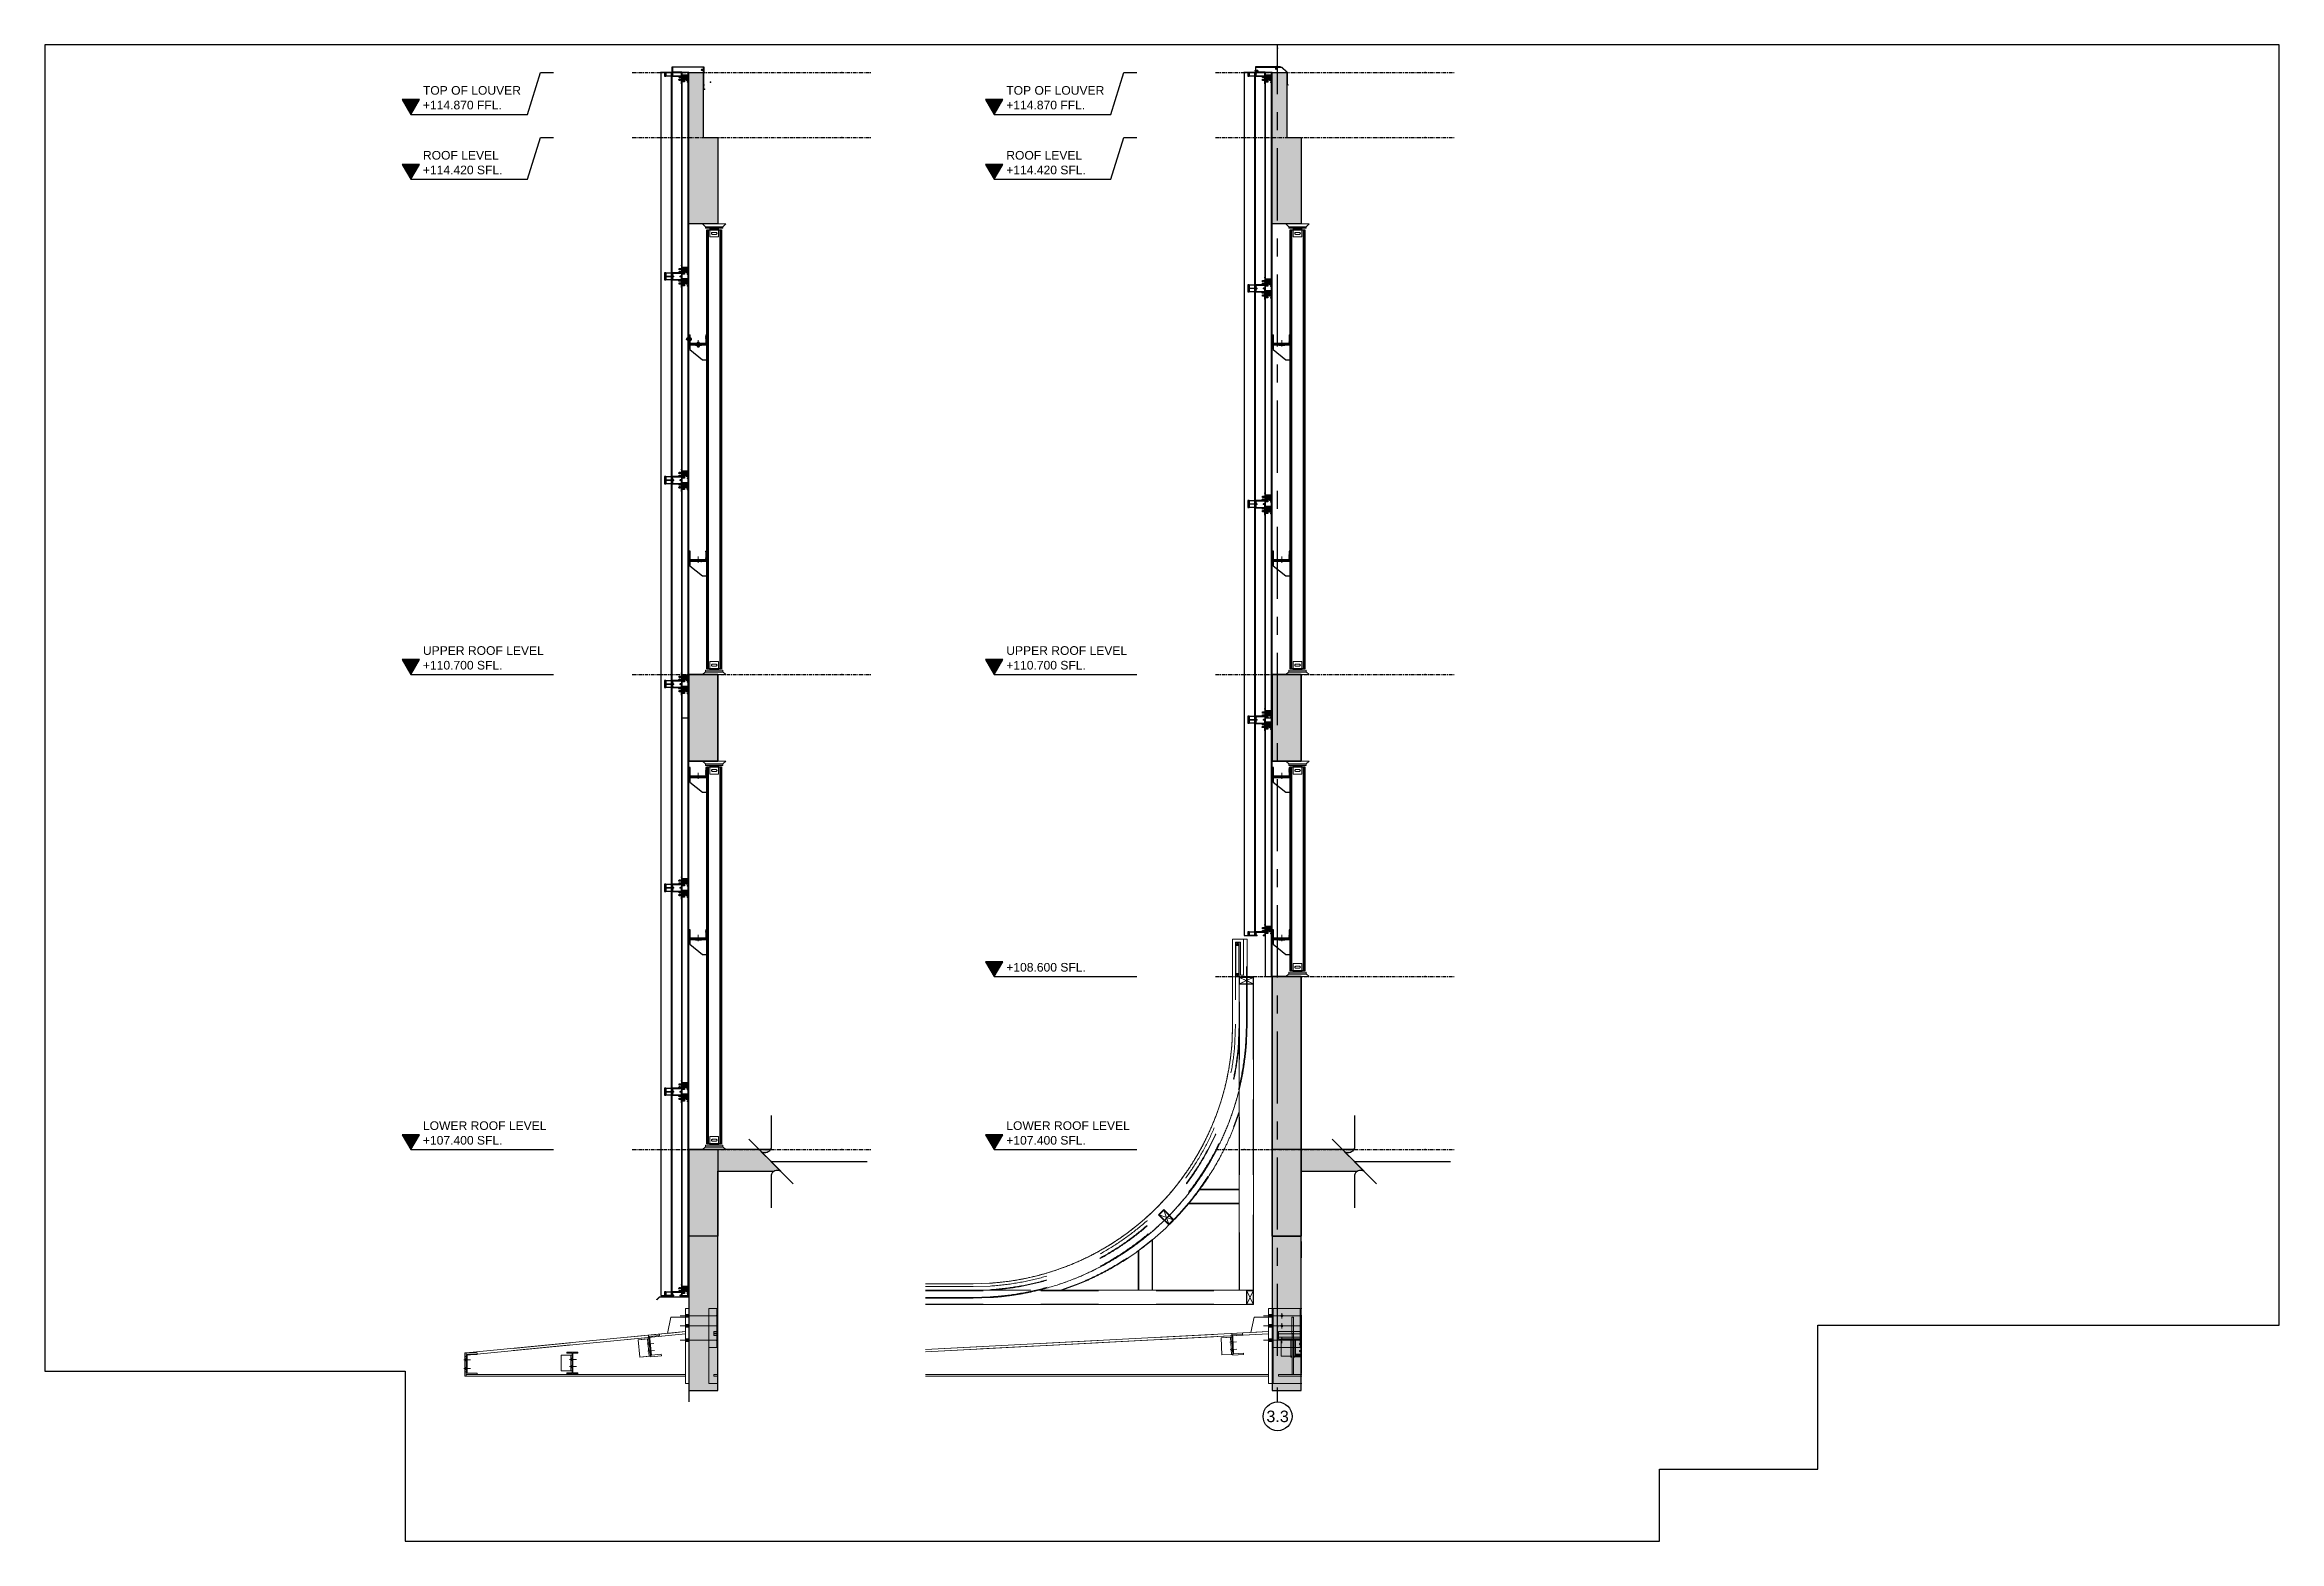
# Model space of a CAD drawing. Header units: millimetres. Extents: x 652937 to 1670132, y 1473552 to 2851037.
# Drawn here: x 1043213 to 1058713, y 1516754 to 1527134 of the extents above; entities that cross this region are included whole.
import ezdxf
from ezdxf.enums import TextEntityAlignment as Align
from ezdxf.xclip import XClip

# ---------------------------------------------------------------- set-up
doc = ezdxf.new("R2010")
doc.units = ezdxf.units.MM
doc.header["$XCLIPFRAME"] = 0
doc.set_wipeout_variables(frame=1)
for name, pattern in [('CENTER', [50.8, 31.75, -6.35, 6.35, -6.35]), ('HIDDEN', [0.375, 0.25, -0.125]), ('TA_GL_005.00000', [13.75, 5, -1.25, 1.25, -1.25, 5]), ('XKITLINE00', [0]), ('XKITLINE02', [4, 2, -2])]:
    doc.linetypes.add(name, pattern=pattern)
for name, color, linetype, plot in [('000 - 0_HIDE_OBJ_FRAMING_DEF_SUB', 7, 'Continuous', False), ('000 - 0_SYM_DWG_BREAKER_DEF_SUB', 7, 'Continuous', False), ('000 - H I D D E N', 7, 'Continuous', False), ('000 - STRUCTURE_STEEL_FRAMING_DEF_SUB', 7, 'Continuous', False), ('010 - ASPG_ACCESSORIES_DEF_SUB', 7, 'Continuous', False), ('010 - ASPG_FASTERN_DEF_SUB', 7, 'Continuous', False)]:
    doc.layers.add(name, color=color, linetype=linetype, plot=plot)
for name, color, linetype in [('000 - 0_SYM_DWG_BREAKER_MAIN_COLOR_1', 7, 'Continuous'), ('000 - 0_SYM_DWG_BREAKER_WIPEOUT_', 7, 'Continuous'), ('000 - 0_SYM_DWG_GRID-BUBBLE_MAIN_COLOR_1', 7, 'Continuous'), ('000 - 0_SYM_DWG_GRIDLINE_MAIN_COLOR_1', 7, 'Continuous'), ('000 - 0_SYM_DWG_GRIDLINE_MAIN_COLOR_251', 7, 'Continuous'), ('000 - 0_SYM_DWG_LEVEL_MAIN_COLOR_2', 7, 'Continuous'), ('000 - 0_SYM_DWG_LEVEL_TEXT', 7, 'Continuous'), ('000 - CONCRETE_COL_CUT_COLOR_1', 7, 'Continuous'), ('000 - CONCRETE_COL_CUT_COLOR_5', 7, 'Continuous'), ('000 - CONCRETE_COL_HATCH_', 7, 'Continuous'), ('000 - CONCRETE_COL_MAIN_COLOR_1', 7, 'Continuous'), ('000 - CONCRETE_COL_WIPEOUT_', 7, 'Continuous'), ('000 - H A T C H', 7, 'Continuous'), ('000 - L I N E 0.1', 7, 'Continuous'), ('000 - STRUCTURE_STEEL_ACCESORIES_MAIN_COLOR_1', 7, 'Continuous'), ('000 - STRUCTURE_STEEL_FASTERN_MAIN_COLOR_2', 7, 'Continuous'), ('000 - STRUCTURE_STEEL_FRAMING_CUT_COLOR_4', 7, 'Continuous'), ('000 - STRUCTURE_STEEL_FRAMING_HATCH_', 7, 'Continuous'), ('000 - STRUCTURE_STEEL_FRAMING_MAIN_COLOR_1', 7, 'Continuous'), ('000 - STRUCTURE_STEEL_FRAMING_MAIN_COLOR_2', 7, 'Continuous'), ('000 - STRUCTURE_STEEL_FRAMING_SUB_COLOR_2', 7, 'Continuous'), ('000 - STRUCTURE_STEEL_FRAMING_WIPEOUT_', 7, 'Continuous'), ('010 - ASPG_ACCESSORIES_CUT_COLOR_4', 7, 'Continuous'), ('010 - ASPG_ACCESSORIES_MAIN_COLOR_1', 7, 'Continuous'), ('010 - ASPG_ACCESSORIES_MAIN_COLOR_2', 7, 'Continuous'), ('010 - ASPG_ACCESSORIES_SUB_COLOR_2', 7, 'Continuous'), ('010 - ASPG_ACCESSORIES_SUB_COLOR_3', 7, 'Continuous'), ('010 - ASPG_ACCESSORIES_SYMBOL_', 7, 'Continuous'), ('010 - ASPG_ACCESSORIES_WIPEOUT_', 7, 'Continuous'), ('010 - ASPG_EXTR_MAIN_COLOR_2', 7, 'Continuous'), ('010 - ASPG_EXTR_WIPEOUT_', 7, 'Continuous'), ('010 - ASPG_FASTERN_MAIN_COLOR_1', 7, 'Continuous'), ('010 - ASPG_FASTERN_MAIN_COLOR_251', 7, 'Continuous'), ('010 - ASPG_FASTERN_SUB_COLOR_2', 7, 'Continuous'), ('010 - ASPG_FASTERN_WIPEOUT_', 7, 'Continuous'), ('010 - ASPG_FLASHING_CUT_COLOR_3', 7, 'Continuous'), ('010 - ASPG_FLASHING_CUT_COLOR_4', 7, 'Continuous'), ('010 - ASPG_FLASHING_CUT_COLOR_5', 7, 'Continuous'), ('010 - ASPG_FLASHING_HATCH_', 7, 'Continuous'), ('010 - ASPG_FLASING_CUT_COLOR_4', 7, 'Continuous'), ('010 - ASPG_FRAMING_CUT_COLOR_4', 7, 'Continuous'), ('010 - ASPG_FRAMING_HATCH_', 7, 'Continuous'), ('010 - ASPG_FRAMING_SUB_COLOR_2', 7, 'Continuous'), ('010 - ASPG_FRAMING_WIPEOUT_', 7, 'Continuous'), ('Center Line', 7, 'CENTER'), ('HATCH', 7, 'Continuous'), ('S-DIM', 7, 'Continuous')]:
    doc.layers.add(name, color=color, linetype=linetype)
for name, color, linetype, lineweight in [('Bolt', 7, 'Continuous', 0), ('Part', 7, 'Continuous', 0), ('SCREW', 7, 'Continuous', 5)]:
    doc.layers.add(name, color=color, linetype=linetype, lineweight=lineweight)
doc.styles.add('Arial', font='arial.ttf')
doc.styles.add('Arial_1', font='arial.ttf', dxfattribs={"height": 125})
doc.styles.add('Cetury Gothic', font='swissl.ttf')
doc.styles.add('TA', font='', dxfattribs={"height": 4.5})
doc.styles.get('TA').set_extended_font_data('Cordia New')
doc.dimstyles.new('Dim 40 - Cen', dxfattribs={"dimscale": 0.04, "dimtxt": 3, "dimasz": 1, "dimexe": 0, "dimexo": 1, "dimgap": 1.5, "dimtad": 1, "dimdec": 0, "dimlfac": 1000, "dimzin": 1, "dimdsep": 46, "dimtxsty": 'Arial', "dimblk": 'CEN1', "dimcen": 0.09, "dimclrd": 7, "dimclre": 7, "dimclrt": 7, "dimadec": 0, "dimazin": 0, "dimtfac": 1, "dimtdec": 0, "dimtix": 1, "dimtofl": 0, "dimtmove": 2, "dimatfit": 3, "dimfxl": 1, "dimtfill": 1, "dimtolj": 1, "dimtzin": 0, "dimarcsym": 1})
pattern_1 = [(45, (2715.48714, 3084.9077), (-0.265165043, 0.265165043), []), (45, (2715.6639, 3084.9077), (-0.265165043, 0.265165043), [])]

# ---------------------------------------------------------------- blocks, each defined once
blk = doc.blocks.new('A$Cd3d16f7f')
at = {"color": 7}
blk.add_lwpolyline([(0, -460), (125, -460), (125, -519), (560, -519), (560, -494), (615, -494), (615, -444), (775, -444), (775, 0), (0, 0), (0, -460)], close=True, dxfattribs=at)
blk = doc.blocks.new('*U8162')
at = {"color": 7}
blk.add_wipeout([(200, -450), (200, -550), (200, -550), (200, -1050), (0, -1050), (0, 0), (100, 0), (100, 0), (100, 0), (100, 0), (100, 0), (100, -450)], dxfattribs=at)
at = {"layer": '000 - H A T C H'}
h = blk.add_hatch(dxfattribs=at)
h.set_pattern_fill('AR-CONC', scale=0.05)
h.paths.add_polyline_path([(100, 0), (0, 0), (0, -1050), (200, -1050), (200, -550), (200, -450), (100, -450)])
at = {"layer": '000 - CONCRETE_COL_WIPEOUT_', "color": 7}
blk.add_lwpolyline([(200, -450), (200, -550), (200, -550), (200, -1050), (0, -1050), (0, 0), (100, 0), (100, 0), (100, 0), (100, 0), (100, 0), (100, -450)], close=True, dxfattribs=at)
blk = doc.blocks.new('*U8127')
at = {"layer": '000 - 0_SYM_DWG_GRIDLINE_MAIN_COLOR_1', "color": 7}
blk.add_line((26, 0), (21, 0), dxfattribs=at)
blk.add_circle((31, 0), 5, dxfattribs=at)
at = {"layer": '000 - 0_SYM_DWG_GRIDLINE_MAIN_COLOR_251', "color": 7, "linetype": 'ByBlock', "ltscale": 5}
blk.add_line((10, 0), (-453.5, 0), dxfattribs=at)
at = {"layer": '000 - 0_SYM_DWG_GRIDLINE_MAIN_COLOR_251', "color": 7}
for p in [(-443.5, 0), (0, 0)]:
    blk.add_point(p, dxfattribs=at)
at = {"color": 7, "style": 'TA', "flags": 1}
blk.add_attdef('LOCATION', (6, -6), '', height=4.5, rotation=270, dxfattribs=at)
at = {"layer": '000 - 0_SYM_DWG_GRID-BUBBLE_MAIN_COLOR_1', "color": 7, "style": 'Arial'}
blk.add_attdef('GRID-HEAD', text='', height=4, rotation=90, dxfattribs=at).set_placement((31, 0), align=Align.MIDDLE_CENTER)
blk = doc.blocks.new('*U9080')
at = {"layer": '000 - 0_SYM_DWG_LEVEL_MAIN_COLOR_2'}
blk.add_hatch(color=7, dxfattribs=at).paths.add_polyline_path([(-146.51, -9.32), (-149.5, -14.5), (-152.49, -9.32)])
at = {"color": 7}
blk.add_point((0, 0), dxfattribs=at)
at = {"layer": '000 - 0_SYM_DWG_GRIDLINE_MAIN_COLOR_251', "color": 7}
blk.add_lwpolyline([(-149.5, -14.5), (-109, -14.5), (-104.5, 0), (-100, 0)], dxfattribs=at)
at = {"layer": '000 - 0_SYM_DWG_LEVEL_MAIN_COLOR_2', "color": 7, "lineweight": 25}
for p, q in [((-146.51, -9.32), (-152.49, -9.32)), ((-152.49, -9.32), (-149.5, -14.5)), ((-149.5, -14.5), (-146.51, -9.32))]:
    blk.add_line(p, q, dxfattribs=at)
at = {"layer": '000 - 0_SYM_DWG_LEVEL_TEXT', "color": 7, "style": 'Arial_1'}
for tag, p in [('LV_NAME_1', (-145.28, -2.58)), ('LV_NAME_2', (-145.29, -7.67)), ('LV_NAME_3', (-145.3, -12.76))]:
    blk.add_attdef(tag, p, '', height=3, dxfattribs=at)
blk = doc.blocks.new('*U9081')
at = {"layer": '000 - 0_SYM_DWG_LEVEL_MAIN_COLOR_2'}
blk.add_hatch(color=7, dxfattribs=at).paths.add_polyline_path([(-146.51, 5.18), (-149.5, 0), (-152.49, 5.18)])
at = {"color": 7}
blk.add_point((0, 0), dxfattribs=at)
at = {"layer": '000 - 0_SYM_DWG_GRIDLINE_MAIN_COLOR_251', "color": 7}
blk.add_lwpolyline([(-149.5, 0), (-109, 0), (-104.5, 0), (-100, 0)], dxfattribs=at)
at = {"layer": '000 - 0_SYM_DWG_LEVEL_MAIN_COLOR_2', "color": 7, "lineweight": 25}
for p, q in [((-146.51, 5.18), (-152.49, 5.18)), ((-152.49, 5.18), (-149.5, 0)), ((-149.5, 0), (-146.51, 5.18))]:
    blk.add_line(p, q, dxfattribs=at)
at = {"layer": '000 - 0_SYM_DWG_LEVEL_TEXT', "color": 7, "style": 'Arial_1'}
for tag, p in [('LV_NAME_2', (-145.29, 6.83)), ('LV_NAME_1', (-145.28, 11.92)), ('LV_NAME_3', (-145.3, 1.74))]:
    blk.add_attdef(tag, p, '', height=3, dxfattribs=at)
blk = doc.blocks.new('*U9082')
at = {"layer": '000 - 0_SYM_DWG_LEVEL_MAIN_COLOR_2'}
blk.add_hatch(color=7, dxfattribs=at).paths.add_polyline_path([(-146.51, 5.18), (-149.5, 0), (-152.49, 5.18)])
at = {"color": 7}
blk.add_point((0, 0), dxfattribs=at)
at = {"layer": '000 - 0_SYM_DWG_GRIDLINE_MAIN_COLOR_251', "color": 7}
blk.add_lwpolyline([(-149.5, 0), (-109, 0), (-104.5, 0), (-100, 0)], dxfattribs=at)
at = {"layer": '000 - 0_SYM_DWG_LEVEL_MAIN_COLOR_2', "color": 7, "lineweight": 25}
for p, q in [((-146.51, 5.18), (-152.49, 5.18)), ((-152.49, 5.18), (-149.5, 0)), ((-149.5, 0), (-146.51, 5.18))]:
    blk.add_line(p, q, dxfattribs=at)
at = {"layer": '000 - 0_SYM_DWG_LEVEL_TEXT', "color": 7, "style": 'Arial_1'}
for tag, p in [('LV_NAME_2', (-145.29, 6.83)), ('LV_NAME_1', (-145.28, 11.92)), ('LV_NAME_3', (-145.3, 1.74))]:
    blk.add_attdef(tag, p, '', height=3, dxfattribs=at)
blk = doc.blocks.new('*U8157')
at = {"layer": '000 - 0_SYM_DWG_GRIDLINE_MAIN_COLOR_251', "color": 7, "linetype": 'ByBlock', "ltscale": 5}
blk.add_line((200, 0), (-1455, 0), dxfattribs=at)
at = {"layer": '000 - 0_SYM_DWG_GRIDLINE_MAIN_COLOR_251', "color": 7}
for p in [(-1255, 0), (0, 0)]:
    blk.add_point(p, dxfattribs=at)
at = {"color": 7, "style": 'TA', "flags": 1}
blk.add_attdef('LOCATION', (6, -6), '', height=4.5, rotation=270, dxfattribs=at)
blk = doc.blocks.new('*U8125')
at = {"layer": '000 - H A T C H'}
h = blk.add_hatch(dxfattribs=at)
h.set_pattern_fill('AR-CONC', scale=0.05)
h.paths.add_polyline_path([(200, 600), (0, 600), (0, 0), (200, 0)])
at = {"layer": '000 - CONCRETE_COL_WIPEOUT_', "color": 7}
blk.add_lwpolyline([(0, 600), (0, 600), (0, 600), (200, 600), (200, 0), (0, 0), (0, 600), (0, 600), (0, 600), (0, 600), (0, 600), (0, 600)], close=True, dxfattribs=at)
blk = doc.blocks.new('*U9079')
at = {"layer": '000 - 0_SYM_DWG_LEVEL_MAIN_COLOR_2'}
blk.add_hatch(color=7, dxfattribs=at).paths.add_polyline_path([(-146.51, -9.32), (-149.5, -14.5), (-152.49, -9.32)])
at = {"color": 7}
blk.add_point((0, 0), dxfattribs=at)
at = {"layer": '000 - 0_SYM_DWG_GRIDLINE_MAIN_COLOR_251', "color": 7}
blk.add_lwpolyline([(-149.5, -14.5), (-109, -14.5), (-104.5, 0), (-100, 0)], dxfattribs=at)
at = {"layer": '000 - 0_SYM_DWG_LEVEL_MAIN_COLOR_2', "color": 7, "lineweight": 25}
for p, q in [((-146.51, -9.32), (-152.49, -9.32)), ((-152.49, -9.32), (-149.5, -14.5)), ((-149.5, -14.5), (-146.51, -9.32))]:
    blk.add_line(p, q, dxfattribs=at)
at = {"layer": '000 - 0_SYM_DWG_LEVEL_TEXT', "color": 7, "style": 'Arial_1'}
for tag, p in [('LV_NAME_1', (-145.28, -2.58)), ('LV_NAME_2', (-145.29, -7.67)), ('LV_NAME_3', (-145.3, -12.76))]:
    blk.add_attdef(tag, p, '', height=3, dxfattribs=at)
blk = doc.blocks.new('W-1-PP18-ST_ENT3_REV02_20260414-134958_PP18_ENT3_SE_SEC_A-1')
at = {"color": 7}
blk.add_lwpolyline([(-4083, 110095), (-3883, 110095), (-3883, 110695), (-4083, 110695)], close=True, dxfattribs=at)
at = {"color": 7, "xscale": 20, "yscale": 20, "zscale": 20}
for name, p, values in [('*U9081', (-3022, 110695), {'LV_NAME_2': 'UPPER ROOF LEVEL', 'LV_NAME_3': '+110.700 SFL.'}), ('*U9082', (-3022, 107400), {'LV_NAME_2': 'LOWER ROOF LEVEL', 'LV_NAME_3': '+107.400 SFL.'})]:
    blk.add_blockref(name, p, dxfattribs=at).add_auto_attribs(values)
at = {"layer": '000 - 0_SYM_DWG_GRIDLINE_MAIN_COLOR_251', "color": 7, "linetype": 'TA_GL_005.00000', "xscale": 20, "yscale": 20, "zscale": 20, "rotation": 270}
blk.add_blockref('*U8127', (0, 106170), dxfattribs=at).add_auto_attribs({'GRID-HEAD': '3.3'})
at = {"layer": '000 - 0_SYM_DWG_GRIDLINE_MAIN_COLOR_251', "color": 7, "linetype": 'TA_GL_005.00000', "rotation": 180}
for p in [(-4277, 110695), (-4277, 107400)]:
    blk.add_blockref('*U8157', p, dxfattribs=at)
at = {"layer": '000 - CONCRETE_COL_MAIN_COLOR_1', "color": 7}
blk.add_blockref('*U8162', (-4083, 114870), dxfattribs=at)
at = {"color": 7, "xscale": 20, "yscale": 20, "zscale": 20}
for name, p, values in [('*U9079', (-3022, 114870), {'LV_NAME_2': 'TOP OF LOUVER', 'LV_NAME_3': '+114.870 FFL.'}), ('*U9080', (-3022, 114420), {'LV_NAME_2': 'ROOF LEVEL', 'LV_NAME_3': '+114.420 SFL.'})]:
    blk.add_blockref(name, p, dxfattribs=at).add_auto_attribs(values)
at = {"layer": '000 - 0_SYM_DWG_GRIDLINE_MAIN_COLOR_251', "color": 7, "linetype": 'TA_GL_005.00000', "rotation": 180}
for p in [(-4277, 114870), (-4277, 114420)]:
    blk.add_blockref('*U8157', p, dxfattribs=at)
at = {"layer": '000 - CONCRETE_COL_MAIN_COLOR_1', "color": 7}
for p in [(-4083, 110095), (-4083, 106800)]:
    blk.add_blockref('*U8125', p, dxfattribs=at)
blk = doc.blocks.new('*U9083')
at = {"layer": '000 - 0_SYM_DWG_LEVEL_MAIN_COLOR_2'}
blk.add_hatch(color=7, dxfattribs=at).paths.add_polyline_path([(-146.51, -9.32), (-149.5, -14.5), (-152.49, -9.32)])
at = {"color": 7}
blk.add_point((0, 0), dxfattribs=at)
at = {"layer": '000 - 0_SYM_DWG_GRIDLINE_MAIN_COLOR_251', "color": 7}
blk.add_lwpolyline([(-149.5, -14.5), (-109, -14.5), (-104.5, 0), (-100, 0)], dxfattribs=at)
at = {"layer": '000 - 0_SYM_DWG_LEVEL_MAIN_COLOR_2', "color": 7, "lineweight": 25}
for p, q in [((-146.51, -9.32), (-152.49, -9.32)), ((-152.49, -9.32), (-149.5, -14.5)), ((-149.5, -14.5), (-146.51, -9.32))]:
    blk.add_line(p, q, dxfattribs=at)
at = {"layer": '000 - 0_SYM_DWG_LEVEL_TEXT', "color": 7, "style": 'Arial_1'}
for tag, p in [('LV_NAME_1', (-145.28, -2.58)), ('LV_NAME_2', (-145.29, -7.67)), ('LV_NAME_3', (-145.3, -12.76))]:
    blk.add_attdef(tag, p, '', height=3, dxfattribs=at)
blk = doc.blocks.new('*U8167')
at = {"layer": '000 - H A T C H'}
h = blk.add_hatch(dxfattribs=at)
h.set_pattern_fill('AR-CONC', scale=0.05)
h.paths.add_polyline_path([(200, 0), (200, 1800), (0, 1800), (0, 0)])
at = {"layer": '000 - CONCRETE_COL_WIPEOUT_', "color": 7}
blk.add_lwpolyline([(0, 1800), (0, 1800), (0, 1800), (200, 1800), (200, 0), (0, 0), (0, 1800), (0, 1800), (0, 1800), (0, 1800), (0, 1800), (0, 1800)], close=True, dxfattribs=at)
blk = doc.blocks.new('W-1-PP18-ST_ENT3_REV02_20260414-134958_PP18_ENT3_SE_SEC_A-2')
at = {"color": 7}
blk.add_lwpolyline([(-4083, 110095), (-3883, 110095), (-3883, 110695), (-4083, 110695)], close=True, dxfattribs=at)
at = {"layer": '000 - CONCRETE_COL_MAIN_COLOR_1', "color": 7}
blk.add_lwpolyline([(-4083, 106800), (-3883, 106800), (-3883, 108600), (-4083, 108600)], close=True, dxfattribs=at)
at = {"color": 7, "xscale": 20, "yscale": 20, "zscale": 20}
for name, p, values in [('*U9081', (-3022, 110695), {'LV_NAME_2': 'UPPER ROOF LEVEL', 'LV_NAME_3': '+110.700 SFL.'}), ('*U9082', (-3022, 107400), {'LV_NAME_2': 'LOWER ROOF LEVEL', 'LV_NAME_3': '+107.400 SFL.'})]:
    blk.add_blockref(name, p, dxfattribs=at).add_auto_attribs(values)
at = {"layer": '000 - 0_SYM_DWG_GRIDLINE_MAIN_COLOR_251', "color": 7, "linetype": 'TA_GL_005.00000', "xscale": 20, "yscale": 20, "zscale": 20, "rotation": 270}
blk.add_blockref('*U8127', (0, 106170), dxfattribs=at).add_auto_attribs({'GRID-HEAD': '3.3'})
at = {"layer": '000 - 0_SYM_DWG_GRIDLINE_MAIN_COLOR_251', "color": 7, "linetype": 'TA_GL_005.00000', "rotation": 180}
for p in [(-4277, 110695), (-4277, 107400)]:
    blk.add_blockref('*U8157', p, dxfattribs=at)
at = {"layer": '000 - CONCRETE_COL_MAIN_COLOR_1', "color": 7}
blk.add_blockref('*U8162', (-4083, 114870), dxfattribs=at)
at = {"color": 7, "xscale": 20, "yscale": 20, "zscale": 20}
for name, p, values in [('*U9079', (-3022, 114870), {'LV_NAME_2': 'TOP OF LOUVER', 'LV_NAME_3': '+114.870 FFL.'}), ('*U9083', (-3022, 114420), {'LV_NAME_2': 'ROOF LEVEL', 'LV_NAME_3': '+114.420 SFL.'})]:
    blk.add_blockref(name, p, dxfattribs=at).add_auto_attribs(values)
at = {"layer": '000 - 0_SYM_DWG_GRIDLINE_MAIN_COLOR_251', "color": 7, "linetype": 'TA_GL_005.00000', "rotation": 180}
for p in [(-4277, 114870), (-4277, 114420)]:
    blk.add_blockref('*U8157', p, dxfattribs=at)
at = {"layer": '000 - CONCRETE_COL_MAIN_COLOR_1', "color": 7}
for name, p in [('*U8125', (-4083, 110095)), ('*U8167', (-4083, 106800))]:
    blk.add_blockref(name, p, dxfattribs=at)
at = {"color": 7, "xscale": 20, "yscale": 20, "zscale": 20}
blk.add_blockref('*U9082', (-3022, 108600), dxfattribs=at).add_auto_attribs({'LV_NAME_3': '+108.600 SFL.'})
at = {"layer": '000 - 0_SYM_DWG_GRIDLINE_MAIN_COLOR_251', "color": 7, "linetype": 'TA_GL_005.00000', "xscale": 20, "yscale": 20, "zscale": 20, "rotation": 270}
blk.add_blockref('*U8127', (-4046, 106170), dxfattribs=at).add_auto_attribs({'GRID-HEAD': '3.3'})
at = {"layer": '000 - 0_SYM_DWG_GRIDLINE_MAIN_COLOR_251', "color": 7, "linetype": 'TA_GL_005.00000', "rotation": 180}
blk.add_blockref('*U8157', (-4277, 108600), dxfattribs=at)
blk = doc.blocks.new('*A7870')
at = {"layer": 'Part', "color": 7, "linetype": 'XKITLINE00', "lineweight": 0}
for p, q in [((560.731873, 232.946249), (560.571873, 232.946249)), ((560.571873, 232.946249), (560.571873, 231.646249)), ((560.731873, 231.766249), (560.731873, 232.946249)), ((563.071873, 232.946249), (562.911873, 232.946249)), ((562.911873, 232.946249), (562.911873, 231.766249)), ((563.071873, 231.646249), (563.071873, 232.946249)), ((560.571873, 231.646249), (563.071873, 231.646249)), ((562.911873, 231.766249), (560.731873, 231.766249))]:
    blk.add_line(p, q, dxfattribs=at)
blk = doc.blocks.new('*A7871')
at = {"layer": 'Part', "color": 7, "linetype": 'XKITLINE00', "lineweight": 0}
for p, q in [((560.671873, 231.526249), (560.671873, 231.646249)), ((563.071873, 231.526249), (560.671873, 231.526249)), ((563.071873, 231.646249), (563.071873, 231.526249))]:
    blk.add_line(p, q, dxfattribs=at)
blk = doc.blocks.new('*U7872')
at = {"color": 7}
blk.add_wipeout([(-120, 100), (-120, 106), (-125, 106), (-125, 171), (-117, 171), (-117, 112), (-8, 112), (-8, 171), (0, 171), (0, 106), (0, 100), (0, 0), (-30, 0), (-120, 70)], dxfattribs=at)
at = {"layer": '000 - STRUCTURE_STEEL_FRAMING_HATCH_'}
h = blk.add_hatch(dxfattribs=at)
h.set_pattern_fill('ANSI32', scale=0.5)
h.paths.add_polyline_path([(-125, 171), (-125, 106), (0, 106), (0, 171), (-8, 171), (-8, 112), (-117, 112), (-117, 171)])
h = blk.add_hatch(dxfattribs=at)
h.set_pattern_fill('ANSI32', style=0)
h.set_pattern_definition(pattern_1)
h.paths.add_polyline_path([(-38, 106), (-38, 100), (-82, 100), (-82, 106)], flags=17)
h = blk.add_hatch(dxfattribs=at)
h.set_pattern_fill('ANSI32', style=0)
h.set_pattern_definition(pattern_1)
h.paths.add_polyline_path([(-53, 112), (-53, 106), (-67, 106), (-67, 112)], flags=17)
at = {"layer": '000 - STRUCTURE_STEEL_FRAMING_CUT_COLOR_4', "color": 7}
blk.add_lwpolyline([(-125, 171), (-125, 106), (0, 106), (0, 171), (-8, 171), (-8, 112), (-117, 112), (-117, 171), (-125, 171)], dxfattribs=at)
at = {"layer": '000 - STRUCTURE_STEEL_FRAMING_DEF_SUB', "color": 7, "linetype": 'XKITLINE00', "lineweight": 0}
blk.add_line((-60, 92), (-60, 135), dxfattribs=at)
blk.add_line((-60, 92), (-60, 135), dxfattribs=at)
at = {"layer": '000 - STRUCTURE_STEEL_FRAMING_HATCH_', "color": 7, "linetype": 'XKITLINE00', "lineweight": 0}
for p, q in [((-82, 100), (-82, 106)), ((-82, 100), (-82, 106)), ((-67, 106), (-67, 112)), ((-67, 106), (-67, 112)), ((-53, 106), (-53, 112)), ((-53, 106), (-53, 112)), ((-38, 100), (-38, 106)), ((-38, 100), (-38, 106))]:
    blk.add_line(p, q, dxfattribs=at)
at = {"layer": '000 - STRUCTURE_STEEL_FRAMING_MAIN_COLOR_2', "color": 7}
blk.add_lwpolyline([(-120, 106), (0, 106), (0, 100), (-120, 100)], close=True, dxfattribs=at)
blk.add_lwpolyline([(-120, 100), (-120, 70), (-30, 0), (0, 0), (0, 100), (-120, 100)], dxfattribs=at)
at = {"color": 7, "lineweight": 0, "xscale": 50, "yscale": 50, "zscale": 50}
blk.add_blockref('*A7870', (-28154, -11476), dxfattribs=at)
at = {"layer": '000 - STRUCTURE_STEEL_FRAMING_MAIN_COLOR_2', "color": 7, "xscale": 50, "yscale": 50, "zscale": 50}
blk.add_blockref('*A7871', (-28154, -11476), dxfattribs=at)
blk = doc.blocks.new('*U8170')
at = {"color": 7}
blk.add_wipeout([(60, 20), (60, 30), (-60, 30), (-60, 20), (-80, 0), (80, 0)], dxfattribs=at)
for points in [[(-225, -1012), (-175, -1012), (-175, 2995), (-225, 2995)], [(60, 2675), (60, 2665), (-60, 2665), (-60, 2675), (-80, 2695), (80, 2695)]]:
    blk.add_wipeout(points, dxfattribs=at).dxf.layer = '000 - STRUCTURE_STEEL_FRAMING_WIPEOUT_'
blk.add_wipeout([(60, 2675), (60, 2665), (-60, 2665), (-60, 2675), (-80, 2695), (80, 2695)], dxfattribs=at)
at = {"layer": '000 - STRUCTURE_STEEL_FASTERN_MAIN_COLOR_2', "color": 7, "lineweight": 0}
blk.add_lwpolyline([(60, 2675), (60, 2665), (-60, 2665), (-60, 2675), (-80, 2695), (80, 2695)], close=True, dxfattribs=at)
at = {"color": 7}
blk.add_wipeout([(-50, 40), (50, 40), (50, 2655), (-50, 2655)], dxfattribs=at)
at = {"layer": '000 - STRUCTURE_STEEL_ACCESORIES_MAIN_COLOR_1', "color": 7, "lineweight": 0}
for p, q in [((30, 2665), (30, 2605)), ((30, 90), (-30, 90)), ((-30, 90), (-30, 30)), ((30, 35), (-30, 35)), ((30, 30), (30, 90))]:
    blk.add_line(p, q, dxfattribs=at)
blk.add_lwpolyline([(-15, 71), (-12, 72), (13, 72), (15, 71), (17, 70), (19, 68), (20, 65), (19, 62), (17, 60), (15, 59), (13, 58), (-12, 58), (-15, 59), (-17, 60), (-19, 62), (-19, 65), (-19, 68), (-17, 70), (-15, 71)], close=True, dxfattribs=at)
at = {"layer": '000 - STRUCTURE_STEEL_FASTERN_MAIN_COLOR_2', "color": 7}
blk.add_line((-60, 20), (60, 20), dxfattribs=at)
at = {"layer": '000 - STRUCTURE_STEEL_FASTERN_MAIN_COLOR_2', "color": 7, "lineweight": 0}
blk.add_lwpolyline([(60, 20), (60, 30), (-60, 30), (-60, 20), (-80, 0), (80, 0)], close=True, dxfattribs=at)
at = {"layer": '000 - STRUCTURE_STEEL_FRAMING_MAIN_COLOR_1', "color": 7}
for points in [[(-50, 2655), (-42, 2655), (-42, 40), (-50, 40)], [(42, 2655), (50, 2655), (50, 40), (42, 40)]]:
    blk.add_lwpolyline(points, close=True, dxfattribs=at)
at = {"layer": '000 - STRUCTURE_STEEL_FRAMING_SUB_COLOR_2', "color": 7}
blk.add_lwpolyline([(-42, 2655), (42, 2655), (42, 40), (-42, 40)], close=True, dxfattribs=at)
at = {"color": 7}
blk.add_blockref('*U7872', (-50, 1354), dxfattribs=at)
blk.add_blockref('*U7872', (-50, 1354), dxfattribs=at)
at = {"layer": '000 - STRUCTURE_STEEL_FRAMING_MAIN_COLOR_1', "color": 7}
for points in [[(-225, -1012), (-180, -1012), (-180, 2995), (-225, 2995)], [(-180, -1012), (-175, -1012), (-175, 2995), (-180, 2995)]]:
    blk.add_lwpolyline(points, close=True, dxfattribs=at)
at = {"color": 7}
blk.add_blockref('*U7872', (-50, 2479), dxfattribs=at)
blk.add_blockref('*U7872', (-50, 2479), dxfattribs=at)
at = {"layer": '000 - STRUCTURE_STEEL_ACCESORIES_MAIN_COLOR_1', "color": 7, "lineweight": 0}
for p, q in [((-30, 2605), (-30, 2665)), ((30, 2660), (-30, 2660)), ((30, 2605), (-30, 2605))]:
    blk.add_line(p, q, dxfattribs=at)
blk.add_lwpolyline([(-15, 2624), (-12, 2623), (13, 2623), (15, 2624), (17, 2625), (19, 2627), (20, 2630), (19, 2633), (17, 2635), (15, 2636), (13, 2637), (-12, 2637), (-15, 2636), (-17, 2635), (-19, 2633), (-19, 2630), (-19, 2627), (-17, 2625), (-15, 2624)], close=True, dxfattribs=at)
at = {"layer": '000 - STRUCTURE_STEEL_FASTERN_MAIN_COLOR_2', "color": 7}
blk.add_line((-60, 2675), (60, 2675), dxfattribs=at)
blk = doc.blocks.new('*A18772947')
at = {"layer": 'Part', "color": 7, "linetype": 'XKITLINE02', "lineweight": 0}
for p, q in [((76.372307, 24.588961), (76.372307, 24.513608)), ((76.372617, 24.588961), (76.372307, 24.588961)), ((76.372307, 24.588961), (76.372679, 24.588925)), ((76.372307, 24.513608), (76.372617, 24.513608)), ((76.372307, 24.513608), (76.372679, 24.513572)), ((76.372617, 24.513608), (76.372617, 24.588961)), ((76.372617, 24.588961), (76.372679, 24.588955)), ((76.372617, 24.513608), (76.372679, 24.513602)), ((76.372679, 24.588925), (83.974157, 23.850012)), ((76.372679, 24.513572), (83.974157, 23.774658)), ((83.713646, 23.800012), (83.595952, 23.811452)), ((83.970952, 23.775), (83.940952, 23.777916)), ((83.974157, 23.774658), (83.974157, 23.850012)), ((83.974157, 23.850012), (83.974467, 23.850012)), ((83.974157, 23.774658), (83.974467, 23.774658))]:
    blk.add_line(p, q, dxfattribs=at)
at = {"layer": 'Part', "color": 7, "linetype": 'XKITLINE00', "lineweight": 0}
for p, q in [((76.372679, 24.588955), (83.974467, 23.850012)), ((83.595952, 23.811452), (76.372679, 24.513602)), ((83.940952, 23.777916), (83.713646, 23.800012)), ((83.974467, 23.774658), (83.970952, 23.775)), ((83.974467, 23.850012), (83.974467, 23.774658))]:
    blk.add_line(p, q, dxfattribs=at)
blk = doc.blocks.new('*A18782948')
at = {"layer": 'Part', "color": 7, "linetype": 'XKITLINE02', "lineweight": 0}
for p, q in [((76.372307, 23.100012), (76.372679, 23.100012)), ((76.372307, 23.100012), (76.372307, 23.050012)), ((76.372617, 23.100012), (76.372307, 23.100012)), ((76.372307, 23.050012), (76.372617, 23.050012)), ((76.372307, 23.050012), (76.372679, 23.050012)), ((76.372617, 23.050012), (76.372617, 23.100012)), ((76.372679, 23.100012), (76.372617, 23.100012)), ((76.372617, 23.050012), (76.372679, 23.050012)), ((83.974157, 23.100012), (83.595952, 23.100012)), ((83.974157, 23.050012), (83.974157, 23.100012)), ((83.974157, 23.100012), (83.974467, 23.100012)), ((83.974467, 23.050012), (83.974157, 23.050012))]:
    blk.add_line(p, q, dxfattribs=at)
at = {"layer": 'Part', "color": 7, "linetype": 'XKITLINE00', "lineweight": 0}
for p, q in [((83.595952, 23.100012), (76.372679, 23.100012)), ((76.372679, 23.050012), (83.974467, 23.050012)), ((83.974467, 23.100012), (83.970952, 23.100012)), ((83.974467, 23.100012), (83.974467, 23.050012))]:
    blk.add_line(p, q, dxfattribs=at)
blk = doc.blocks.new('*A18792949')
at = {"layer": 'Part', "color": 7, "linetype": 'XKITLINE02', "lineweight": 0}
for p, q in [((76.372454, 23.100012), (76.372461, 24.513606)), ((76.372461, 24.513606), (83.974304, 23.774912)), ((76.372461, 24.513606), (76.372477, 24.513606)), ((76.372477, 24.513606), (76.37247, 23.100012)), ((76.372477, 24.513606), (76.372679, 24.513586)), ((76.372679, 24.513586), (83.97432, 23.774912)), ((83.974304, 23.100012), (83.974304, 23.774912)), ((83.974304, 23.774912), (83.97432, 23.774912)), ((83.97432, 23.774912), (83.97432, 23.100012)), ((83.97432, 23.100012), (76.372454, 23.100012))]:
    blk.add_line(p, q, dxfattribs=at)
blk = doc.blocks.new('*A18822952')
at = {"layer": 'Bolt', "color": 7, "linetype": 'XKITLINE02', "lineweight": 0}
for p, q in [((25.417804, 62.675), (25.632404, 62.675)), ((25.457394, 62.64), (25.487394, 62.64)), ((25.457415, 62.71), (25.487415, 62.71)), ((25.487374, 62.64), (25.512374, 62.64)), ((25.487435, 62.71), (25.512435, 62.71))]:
    blk.add_line(p, q, dxfattribs=at)
blk = doc.blocks.new('*A18832953')
at = {"layer": 'Bolt'}
for points in [[(25.107, 62.9), (25.107, 62.85), (25.037, 62.85), (25.037, 62.9)], [(25.907, 62.9), (25.907, 62.85), (25.837, 62.85), (25.837, 62.9)]]:
    blk.add_hatch(color=7, dxfattribs=at).paths.add_polyline_path(points, flags=17)
at = {"layer": 'Bolt', "color": 7, "linetype": 'XKITLINE00', "lineweight": 0}
for p, q in [((25.037, 62.9), (25.037, 62.85)), ((25.072, 62.9), (25.072, 62.85)), ((25.107, 62.9), (25.107, 62.85)), ((25.837, 62.9), (25.837, 62.85)), ((25.872, 62.9), (25.872, 62.85)), ((25.907, 62.9), (25.907, 62.85))]:
    blk.add_line(p, q, dxfattribs=at)
blk = doc.blocks.new('*A18842954')
at = {"layer": 'Part', "color": 7, "linetype": 'XKITLINE00', "lineweight": 0}
for p, q in [((25.22249, 58.825), (25.22249, 58.795)), ((25.22249, 58.795), (25.222676, 58.795)), ((25.722676, 58.795), (25.22249, 58.795)), ((25.222676, 58.825), (25.222676, 58.795)), ((25.722676, 58.795), (25.722676, 58.825))]:
    blk.add_line(p, q, dxfattribs=at)
at = {"layer": 'Part', "color": 7, "linetype": 'XKITLINE02', "lineweight": 0}
for p, q in [((25.722676, 58.825), (25.22249, 58.825)), ((25.72249, 58.825), (25.722676, 58.825)), ((25.72249, 58.825), (25.72249, 58.795)), ((25.72249, 58.795), (25.722676, 58.795))]:
    blk.add_line(p, q, dxfattribs=at)
blk = doc.blocks.new('*A18852955')
at = {"layer": 'Bolt'}
for points in [[(25.288, 58.825), (25.288, 58.855), (25.358, 58.855), (25.358, 58.825)], [(25.288, 58.795), (25.288, 58.825), (25.358, 58.825), (25.358, 58.795)], [(25.588, 58.825), (25.588, 58.855), (25.658, 58.855), (25.658, 58.825)], [(25.588, 58.795), (25.588, 58.825), (25.658, 58.825), (25.658, 58.795)]]:
    blk.add_hatch(color=7, dxfattribs=at).paths.add_polyline_path(points, flags=17)
at = {"layer": 'Bolt', "color": 7, "linetype": 'XKITLINE00', "lineweight": 0}
for p, q in [((25.323, 58.755), (25.323, 58.97)), ((25.623, 58.755), (25.623, 58.97)), ((25.288, 58.825), (25.288, 58.855)), ((25.288, 58.795), (25.288, 58.825)), ((25.358, 58.825), (25.358, 58.855)), ((25.358, 58.795), (25.358, 58.825)), ((25.588, 58.825), (25.588, 58.855)), ((25.588, 58.795), (25.588, 58.825)), ((25.658, 58.825), (25.658, 58.855)), ((25.658, 58.795), (25.658, 58.825))]:
    blk.add_line(p, q, dxfattribs=at)
blk = doc.blocks.new('*A18862956')
at = {"layer": 'Part', "color": 7, "linetype": 'XKITLINE00', "lineweight": 0}
for p, q in [((20.127148, 63), (20.227179, 62.9)), ((20.227349, 62.9), (20.12738, 63)), ((21.327349, 62.9), (20.227179, 62.9)), ((21.42738, 63), (21.327349, 62.9))]:
    blk.add_line(p, q, dxfattribs=at)
at = {"layer": 'Part', "color": 7, "linetype": 'XKITLINE02', "lineweight": 0}
for p, q in [((20.12738, 63), (20.127148, 63)), ((20.127148, 63), (21.42738, 63)), ((21.327179, 62.9), (21.427148, 63)), ((21.327349, 62.9), (21.327179, 62.9))]:
    blk.add_line(p, q, dxfattribs=at)
blk = doc.blocks.new('*A18872957')
at = {"layer": 'Bolt', "color": 7, "linetype": 'XKITLINE02', "lineweight": 0}
for p, q in [((20.722664, 62.675), (20.937264, 62.675)), ((20.762253, 62.64), (20.792253, 62.64)), ((20.762275, 62.71), (20.792275, 62.71)), ((20.792234, 62.64), (20.817234, 62.64)), ((20.792294, 62.71), (20.817294, 62.71))]:
    blk.add_line(p, q, dxfattribs=at)
blk = doc.blocks.new('*A18882958')
at = {"layer": 'Part', "color": 7, "linetype": 'XKITLINE00', "lineweight": 0}
for p, q in [((20.227179, 62.85), (20.227179, 62.9)), ((21.327349, 62.9), (20.227179, 62.9)), ((21.327349, 62.85), (20.227179, 62.85)), ((20.227349, 62.85), (20.227349, 62.9)), ((21.327349, 62.85), (21.327349, 62.9))]:
    blk.add_line(p, q, dxfattribs=at)
at = {"layer": 'Part', "color": 7, "linetype": 'XKITLINE02', "lineweight": 0}
blk.add_line((21.327179, 62.85), (21.327179, 62.9), dxfattribs=at)
blk = doc.blocks.new('*A18892959')
at = {"layer": 'Part', "color": 7, "linetype": 'XKITLINE00', "lineweight": 0}
for p, q in [((20.792217, 62.85), (20.792217, 62.8)), ((20.79231, 62.85), (20.79231, 62.8)), ((20.81731, 62.825), (20.81731, 62.8)), ((21.09231, 62.825), (20.81731, 62.825)), ((21.09231, 62.825), (21.09231, 62.85))]:
    blk.add_line(p, q, dxfattribs=at)
at = {"layer": 'Part', "color": 7, "linetype": 'XKITLINE02', "lineweight": 0}
for p, q in [((21.09231, 62.85), (20.792217, 62.85)), ((20.792217, 62.8), (20.792217, 62.55)), ((20.79231, 62.8), (20.79231, 62.55)), ((20.81731, 62.825), (20.817217, 62.825)), ((20.817217, 62.825), (20.817217, 62.55)), ((20.81731, 62.825), (20.817217, 62.825)), ((20.81731, 62.8), (20.81731, 62.55)), ((21.092217, 62.85), (21.092217, 62.825)), ((20.81731, 62.55), (20.792217, 62.55))]:
    blk.add_line(p, q, dxfattribs=at)
blk = doc.blocks.new('*A18902960')
at = {"layer": 'Bolt'}
for points in [[(20.412, 62.9), (20.412, 62.85), (20.342, 62.85), (20.342, 62.9)], [(21.212, 62.9), (21.212, 62.85), (21.142, 62.85), (21.142, 62.9)]]:
    blk.add_hatch(color=7, dxfattribs=at).paths.add_polyline_path(points, flags=17)
at = {"layer": 'Bolt', "color": 7, "linetype": 'XKITLINE00', "lineweight": 0}
for p, q in [((20.342, 62.9), (20.342, 62.85)), ((20.377, 62.9), (20.377, 62.85)), ((20.412, 62.9), (20.412, 62.85)), ((21.142, 62.9), (21.142, 62.85)), ((21.177, 62.9), (21.177, 62.85)), ((21.212, 62.9), (21.212, 62.85))]:
    blk.add_line(p, q, dxfattribs=at)
blk = doc.blocks.new('*A18912961')
at = {"layer": 'Part', "color": 7, "linetype": 'XKITLINE00', "lineweight": 0}
for p, q in [((20.527349, 58.825), (20.527349, 58.795)), ((20.527349, 58.795), (20.527535, 58.795)), ((21.027535, 58.795), (20.527349, 58.795)), ((20.527535, 58.825), (20.527535, 58.795)), ((21.027535, 58.795), (21.027535, 58.825))]:
    blk.add_line(p, q, dxfattribs=at)
at = {"layer": 'Part', "color": 7, "linetype": 'XKITLINE02', "lineweight": 0}
for p, q in [((21.027535, 58.825), (20.527349, 58.825)), ((21.027349, 58.825), (21.027535, 58.825)), ((21.027349, 58.825), (21.027349, 58.795)), ((21.027349, 58.795), (21.027535, 58.795))]:
    blk.add_line(p, q, dxfattribs=at)
blk = doc.blocks.new('*A18922962')
at = {"layer": 'Bolt'}
for points in [[(20.592, 58.825), (20.592, 58.855), (20.662, 58.855), (20.662, 58.825)], [(20.592, 58.795), (20.592, 58.825), (20.662, 58.825), (20.662, 58.795)], [(20.892, 58.825), (20.892, 58.855), (20.962, 58.855), (20.962, 58.825)], [(20.892, 58.795), (20.892, 58.825), (20.962, 58.825), (20.962, 58.795)]]:
    blk.add_hatch(color=7, dxfattribs=at).paths.add_polyline_path(points, flags=17)
at = {"layer": 'Bolt', "color": 7, "linetype": 'XKITLINE00', "lineweight": 0}
for p, q in [((20.627, 58.755), (20.627, 58.97)), ((20.927, 58.755), (20.927, 58.97)), ((20.592, 58.825), (20.592, 58.855)), ((20.592, 58.795), (20.592, 58.825)), ((20.662, 58.825), (20.662, 58.855)), ((20.662, 58.795), (20.662, 58.825)), ((20.892, 58.825), (20.892, 58.855)), ((20.892, 58.795), (20.892, 58.825)), ((20.962, 58.825), (20.962, 58.855)), ((20.962, 58.795), (20.962, 58.825))]:
    blk.add_line(p, q, dxfattribs=at)
blk = doc.blocks.new('*A18932963')
at = {"layer": 'Part', "color": 7, "linetype": 'XKITLINE00', "lineweight": 0}
for p, q in [((-5.902491, 59.15), (-5.90248, 59.15)), ((-5.902333, 59.15), (-5.90248, 59.15)), ((-5.90248, 59.15), (-5.90248, 58.855)), ((7.152292, 59.15), (-5.902343, 59.15)), ((-5.902333, 59.15), (-5.902333, 58.825)), ((7.152282, 59.15), (7.152292, 59.15)), ((7.152292, 59.15), (7.152292, 58.825)), ((-5.902491, 58.855), (-5.902491, 58.825)), ((-5.902333, 58.825), (-5.902491, 58.825)), ((-5.902491, 58.825), (7.152292, 58.825)), ((-5.90248, 58.855), (-5.902333, 58.855)), ((-5.90248, 58.855), (-5.902343, 58.855))]:
    blk.add_line(p, q, dxfattribs=at)
at = {"layer": 'Part', "color": 7, "linetype": 'XKITLINE02', "lineweight": 0}
for p, q in [((-5.902491, 59.15), (-5.902491, 58.855)), ((-5.90248, 59.15), (-5.902491, 59.15)), ((-5.902343, 58.855), (-5.902343, 59.15)), ((7.152135, 58.825), (7.152135, 59.15)), ((7.152135, 59.15), (7.152145, 59.15)), ((7.152145, 59.15), (7.152145, 58.855)), ((7.152282, 58.855), (7.152282, 59.15)), ((7.152282, 58.855), (-5.902343, 58.855)), ((7.152292, 58.825), (7.152135, 58.825)), ((7.152145, 58.855), (7.152282, 58.855))]:
    blk.add_line(p, q, dxfattribs=at)
blk = doc.blocks.new('*A18942964')
at = {"layer": 'Part', "color": 7, "linetype": 'XKITLINE00', "lineweight": 0}
for p, q in [((-3.977509, 62.9), (-5.077679, 62.9)), ((-5.077679, 62.9), (-5.077679, 62.85)), ((-5.077679, 62.85), (-3.977509, 62.85)), ((-5.077509, 62.85), (-5.077509, 62.9)), ((-3.977509, 62.85), (-3.977509, 62.9))]:
    blk.add_line(p, q, dxfattribs=at)
at = {"layer": 'Part', "color": 7, "linetype": 'XKITLINE02', "lineweight": 0}
blk.add_line((-3.977679, 62.9), (-3.977679, 62.85), dxfattribs=at)
blk = doc.blocks.new('*A18952965')
at = {"layer": 'Part', "color": 7, "linetype": 'XKITLINE00', "lineweight": 0}
for p, q in [((-4.512641, 62.85), (-4.512641, 62.8)), ((-4.512548, 62.85), (-4.512548, 62.8)), ((-4.487548, 62.825), (-4.487548, 62.8)), ((-4.487548, 62.825), (-4.212548, 62.825)), ((-4.212548, 62.825), (-4.212548, 62.85))]:
    blk.add_line(p, q, dxfattribs=at)
at = {"layer": 'Part', "color": 7, "linetype": 'XKITLINE02', "lineweight": 0}
for p, q in [((-4.212548, 62.85), (-4.512641, 62.85)), ((-4.512641, 62.8), (-4.512641, 62.55)), ((-4.512548, 62.8), (-4.512548, 62.55)), ((-4.487641, 62.825), (-4.487548, 62.825)), ((-4.487548, 62.825), (-4.487641, 62.825)), ((-4.487641, 62.825), (-4.487641, 62.55)), ((-4.487548, 62.8), (-4.487548, 62.55)), ((-4.212641, 62.85), (-4.212641, 62.825)), ((-4.512641, 62.55), (-4.487548, 62.55))]:
    blk.add_line(p, q, dxfattribs=at)
blk = doc.blocks.new('*A18962966')
at = {"layer": 'Part', "color": 7, "linetype": 'XKITLINE00', "lineweight": 0}
for p, q in [((-5.17771, 63), (-5.077679, 62.9)), ((-5.077509, 62.9), (-5.177478, 63)), ((-5.077679, 62.9), (-3.977509, 62.9)), ((-3.877478, 63), (-3.977509, 62.9))]:
    blk.add_line(p, q, dxfattribs=at)
at = {"layer": 'Part', "color": 7, "linetype": 'XKITLINE02', "lineweight": 0}
for p, q in [((-5.177478, 63), (-5.17771, 63)), ((-5.17771, 63), (-3.877478, 63)), ((-3.977679, 62.9), (-3.87771, 63)), ((-3.977509, 62.9), (-3.977679, 62.9))]:
    blk.add_line(p, q, dxfattribs=at)
blk = doc.blocks.new('*A18972967')
at = {"layer": 'Bolt', "color": 7, "linetype": 'XKITLINE02', "lineweight": 0}
for p, q in [((-4.582194, 62.675), (-4.367594, 62.675)), ((-4.542605, 62.64), (-4.512605, 62.64)), ((-4.542583, 62.71), (-4.512583, 62.71)), ((-4.512624, 62.64), (-4.487624, 62.64)), ((-4.512564, 62.71), (-4.487564, 62.71))]:
    blk.add_line(p, q, dxfattribs=at)
blk = doc.blocks.new('*A18982968')
at = {"layer": 'Bolt'}
for points in [[(-4.893, 62.9), (-4.893, 62.85), (-4.963, 62.85), (-4.963, 62.9)], [(-4.093, 62.9), (-4.093, 62.85), (-4.163, 62.85), (-4.163, 62.9)]]:
    blk.add_hatch(color=7, dxfattribs=at).paths.add_polyline_path(points, flags=17)
at = {"layer": 'Bolt', "color": 7, "linetype": 'XKITLINE00', "lineweight": 0}
for p, q in [((-4.963, 62.9), (-4.963, 62.85)), ((-4.928, 62.9), (-4.928, 62.85)), ((-4.893, 62.9), (-4.893, 62.85)), ((-4.163, 62.9), (-4.163, 62.85)), ((-4.128, 62.9), (-4.128, 62.85)), ((-4.093, 62.9), (-4.093, 62.85))]:
    blk.add_line(p, q, dxfattribs=at)
blk = doc.blocks.new('*A18992969')
at = {"layer": 'Bolt'}
for points in [[(-4.712, 58.825), (-4.712, 58.855), (-4.642, 58.855), (-4.642, 58.825)], [(-4.712, 58.795), (-4.712, 58.825), (-4.642, 58.825), (-4.642, 58.795)], [(-4.412, 58.825), (-4.412, 58.855), (-4.342, 58.855), (-4.342, 58.825)], [(-4.412, 58.795), (-4.412, 58.825), (-4.342, 58.825), (-4.342, 58.795)]]:
    blk.add_hatch(color=7, dxfattribs=at).paths.add_polyline_path(points, flags=17)
at = {"layer": 'Bolt', "color": 7, "linetype": 'XKITLINE00', "lineweight": 0}
for p, q in [((-4.677, 58.755), (-4.677, 58.97)), ((-4.377, 58.755), (-4.377, 58.97)), ((-4.712, 58.825), (-4.712, 58.855)), ((-4.712, 58.795), (-4.712, 58.825)), ((-4.642, 58.825), (-4.642, 58.855)), ((-4.642, 58.795), (-4.642, 58.825)), ((-4.412, 58.825), (-4.412, 58.855)), ((-4.412, 58.795), (-4.412, 58.825)), ((-4.342, 58.825), (-4.342, 58.855)), ((-4.342, 58.795), (-4.342, 58.825))]:
    blk.add_line(p, q, dxfattribs=at)
blk = doc.blocks.new('*A19002970')
at = {"layer": 'Part', "color": 7, "linetype": 'XKITLINE00', "lineweight": 0}
for p, q in [((-4.777509, 58.825), (-4.777509, 58.795)), ((-4.777509, 58.795), (-4.777323, 58.795)), ((-4.777323, 58.795), (-4.777509, 58.795)), ((-4.777323, 58.825), (-4.777323, 58.795)), ((-4.777323, 58.795), (-4.277323, 58.795)), ((-4.277323, 58.795), (-4.277323, 58.825))]:
    blk.add_line(p, q, dxfattribs=at)
at = {"layer": 'Part', "color": 7, "linetype": 'XKITLINE02', "lineweight": 0}
for p, q in [((-4.277323, 58.825), (-4.777509, 58.825)), ((-4.277509, 58.825), (-4.277323, 58.825)), ((-4.277509, 58.825), (-4.277509, 58.795)), ((-4.277509, 58.795), (-4.277323, 58.795))]:
    blk.add_line(p, q, dxfattribs=at)
blk = doc.blocks.new('*A19012971')
at = {"layer": 'Part', "color": 7, "linetype": 'XKITLINE00', "lineweight": 0}
for p, q in [((5.226979, 62.85), (5.226979, 62.9)), ((6.32715, 62.9), (5.226979, 62.9)), ((6.32715, 62.85), (5.226979, 62.85)), ((5.22715, 62.85), (5.22715, 62.9)), ((6.32715, 62.85), (6.32715, 62.9))]:
    blk.add_line(p, q, dxfattribs=at)
at = {"layer": 'Part', "color": 7, "linetype": 'XKITLINE02', "lineweight": 0}
blk.add_line((6.326979, 62.85), (6.326979, 62.9), dxfattribs=at)
blk = doc.blocks.new('*A19022972')
at = {"layer": 'Part', "color": 7, "linetype": 'XKITLINE00', "lineweight": 0}
for p, q in [((5.792018, 62.85), (5.792018, 62.8)), ((5.792111, 62.85), (5.792111, 62.8)), ((5.817111, 62.825), (5.817111, 62.8)), ((6.092111, 62.825), (5.817111, 62.825)), ((6.092111, 62.825), (6.092111, 62.85))]:
    blk.add_line(p, q, dxfattribs=at)
at = {"layer": 'Part', "color": 7, "linetype": 'XKITLINE02', "lineweight": 0}
for p, q in [((6.092111, 62.85), (5.792018, 62.85)), ((5.792018, 62.8), (5.792018, 62.55)), ((5.792111, 62.8), (5.792111, 62.55)), ((5.817111, 62.825), (5.817018, 62.825)), ((5.817018, 62.825), (5.817018, 62.55)), ((5.817111, 62.825), (5.817018, 62.825)), ((5.817111, 62.8), (5.817111, 62.55)), ((6.092018, 62.85), (6.092018, 62.825)), ((5.817111, 62.55), (5.792018, 62.55))]:
    blk.add_line(p, q, dxfattribs=at)
blk = doc.blocks.new('*A19032973')
at = {"layer": 'Part', "color": 7, "linetype": 'XKITLINE00', "lineweight": 0}
for p, q in [((5.126948, 63), (5.226979, 62.9)), ((5.22715, 62.9), (5.127181, 63)), ((6.32715, 62.9), (5.226979, 62.9)), ((6.427181, 63), (6.32715, 62.9))]:
    blk.add_line(p, q, dxfattribs=at)
at = {"layer": 'Part', "color": 7, "linetype": 'XKITLINE02', "lineweight": 0}
for p, q in [((5.127181, 63), (5.126948, 63)), ((5.126948, 63), (6.427181, 63)), ((6.326979, 62.9), (6.426948, 63)), ((6.32715, 62.9), (6.326979, 62.9))]:
    blk.add_line(p, q, dxfattribs=at)
blk = doc.blocks.new('*A19042974')
at = {"layer": 'Bolt', "color": 7, "linetype": 'XKITLINE02', "lineweight": 0}
for p, q in [((5.722465, 62.675), (5.937065, 62.675)), ((5.762054, 62.64), (5.792054, 62.64)), ((5.762075, 62.71), (5.792075, 62.71)), ((5.792034, 62.64), (5.817034, 62.64)), ((5.792095, 62.71), (5.817095, 62.71))]:
    blk.add_line(p, q, dxfattribs=at)
blk = doc.blocks.new('*A19052975')
at = {"layer": 'Bolt'}
for points in [[(5.412, 62.9), (5.412, 62.85), (5.342, 62.85), (5.342, 62.9)], [(6.212, 62.9), (6.212, 62.85), (6.142, 62.85), (6.142, 62.9)]]:
    blk.add_hatch(color=7, dxfattribs=at).paths.add_polyline_path(points, flags=17)
at = {"layer": 'Bolt', "color": 7, "linetype": 'XKITLINE00', "lineweight": 0}
for p, q in [((5.342, 62.9), (5.342, 62.85)), ((5.377, 62.9), (5.377, 62.85)), ((5.412, 62.9), (5.412, 62.85)), ((6.142, 62.9), (6.142, 62.85)), ((6.177, 62.9), (6.177, 62.85)), ((6.212, 62.9), (6.212, 62.85))]:
    blk.add_line(p, q, dxfattribs=at)
blk = doc.blocks.new('*A19062976')
at = {"layer": 'Bolt'}
for points in [[(5.592, 58.825), (5.592, 58.855), (5.662, 58.855), (5.662, 58.825)], [(5.592, 58.795), (5.592, 58.825), (5.662, 58.825), (5.662, 58.795)], [(5.892, 58.825), (5.892, 58.855), (5.962, 58.855), (5.962, 58.825)], [(5.892, 58.795), (5.892, 58.825), (5.962, 58.825), (5.962, 58.795)]]:
    blk.add_hatch(color=7, dxfattribs=at).paths.add_polyline_path(points, flags=17)
at = {"layer": 'Bolt', "color": 7, "linetype": 'XKITLINE00', "lineweight": 0}
for p, q in [((5.627, 58.755), (5.627, 58.97)), ((5.927, 58.755), (5.927, 58.97)), ((5.592, 58.825), (5.592, 58.855)), ((5.592, 58.795), (5.592, 58.825)), ((5.662, 58.825), (5.662, 58.855)), ((5.662, 58.795), (5.662, 58.825)), ((5.892, 58.825), (5.892, 58.855)), ((5.892, 58.795), (5.892, 58.825)), ((5.962, 58.825), (5.962, 58.855)), ((5.962, 58.795), (5.962, 58.825))]:
    blk.add_line(p, q, dxfattribs=at)
blk = doc.blocks.new('*A19072977')
at = {"layer": 'Part', "color": 7, "linetype": 'XKITLINE00', "lineweight": 0}
for p, q in [((5.52715, 58.825), (5.52715, 58.795)), ((5.52715, 58.795), (5.527336, 58.795)), ((6.027336, 58.795), (5.52715, 58.795)), ((5.527336, 58.825), (5.527336, 58.795)), ((6.027336, 58.795), (6.027336, 58.825))]:
    blk.add_line(p, q, dxfattribs=at)
at = {"layer": 'Part', "color": 7, "linetype": 'XKITLINE02', "lineweight": 0}
for p, q in [((6.027336, 58.825), (5.52715, 58.825)), ((6.02715, 58.825), (6.027336, 58.825)), ((6.02715, 58.825), (6.02715, 58.795)), ((6.02715, 58.795), (6.027336, 58.795))]:
    blk.add_line(p, q, dxfattribs=at)
blk = doc.blocks.new('*A19082978')
at = {"layer": 'Part', "color": 7, "linetype": 'XKITLINE00', "lineweight": 0}
for p, q in [((10.02679, 58.825), (10.02679, 58.795)), ((10.02679, 58.795), (10.026977, 58.795)), ((10.526977, 58.795), (10.02679, 58.795)), ((10.026977, 58.825), (10.026977, 58.795)), ((10.526977, 58.795), (10.526977, 58.825))]:
    blk.add_line(p, q, dxfattribs=at)
at = {"layer": 'Part', "color": 7, "linetype": 'XKITLINE02', "lineweight": 0}
for p, q in [((10.526977, 58.825), (10.02679, 58.825)), ((10.52679, 58.825), (10.526977, 58.825)), ((10.52679, 58.825), (10.52679, 58.795)), ((10.52679, 58.795), (10.526977, 58.795))]:
    blk.add_line(p, q, dxfattribs=at)
blk = doc.blocks.new('*A19092979')
at = {"layer": 'Bolt'}
for points in [[(10.092, 58.825), (10.092, 58.855), (10.162, 58.855), (10.162, 58.825)], [(10.092, 58.795), (10.092, 58.825), (10.162, 58.825), (10.162, 58.795)], [(10.392, 58.825), (10.392, 58.855), (10.462, 58.855), (10.462, 58.825)], [(10.392, 58.795), (10.392, 58.825), (10.462, 58.825), (10.462, 58.795)]]:
    blk.add_hatch(color=7, dxfattribs=at).paths.add_polyline_path(points, flags=17)
at = {"layer": 'Bolt', "color": 7, "linetype": 'XKITLINE00', "lineweight": 0}
for p, q in [((10.127, 58.755), (10.127, 58.97)), ((10.427, 58.755), (10.427, 58.97)), ((10.092, 58.825), (10.092, 58.855)), ((10.092, 58.795), (10.092, 58.825)), ((10.162, 58.825), (10.162, 58.855)), ((10.162, 58.795), (10.162, 58.825)), ((10.392, 58.825), (10.392, 58.855)), ((10.392, 58.795), (10.392, 58.825)), ((10.462, 58.825), (10.462, 58.855)), ((10.462, 58.795), (10.462, 58.825))]:
    blk.add_line(p, q, dxfattribs=at)
blk = doc.blocks.new('*A19102980')
at = {"layer": 'Part', "color": 7, "linetype": 'XKITLINE00', "lineweight": 0}
for p, q in [((9.626589, 63), (9.72662, 62.9)), ((9.726791, 62.9), (9.626822, 63)), ((10.82679, 62.9), (9.72662, 62.9)), ((10.926821, 63), (10.82679, 62.9))]:
    blk.add_line(p, q, dxfattribs=at)
at = {"layer": 'Part', "color": 7, "linetype": 'XKITLINE02', "lineweight": 0}
for p, q in [((9.626822, 63), (9.626589, 63)), ((9.626589, 63), (10.926821, 63)), ((10.82662, 62.9), (10.926589, 63)), ((10.82679, 62.9), (10.82662, 62.9))]:
    blk.add_line(p, q, dxfattribs=at)
blk = doc.blocks.new('*A19112981')
at = {"layer": 'Bolt', "color": 7, "linetype": 'XKITLINE02', "lineweight": 0}
for p, q in [((10.222105, 62.675), (10.436705, 62.675)), ((10.261694, 62.64), (10.291694, 62.64)), ((10.261716, 62.71), (10.291716, 62.71)), ((10.291675, 62.64), (10.316675, 62.64)), ((10.291735, 62.71), (10.316735, 62.71))]:
    blk.add_line(p, q, dxfattribs=at)
blk = doc.blocks.new('*A19122982')
at = {"layer": 'Part', "color": 7, "linetype": 'XKITLINE00', "lineweight": 0}
for p, q in [((9.72662, 62.85), (9.72662, 62.9)), ((10.82679, 62.9), (9.72662, 62.9)), ((10.82679, 62.85), (9.72662, 62.85)), ((9.726791, 62.85), (9.726791, 62.9)), ((10.82679, 62.85), (10.82679, 62.9))]:
    blk.add_line(p, q, dxfattribs=at)
at = {"layer": 'Part', "color": 7, "linetype": 'XKITLINE02', "lineweight": 0}
blk.add_line((10.82662, 62.85), (10.82662, 62.9), dxfattribs=at)
blk = doc.blocks.new('*A19132983')
at = {"layer": 'Part', "color": 7, "linetype": 'XKITLINE00', "lineweight": 0}
for p, q in [((10.291659, 62.85), (10.291659, 62.8)), ((10.291752, 62.85), (10.291752, 62.8)), ((10.316752, 62.825), (10.316752, 62.8)), ((10.591752, 62.825), (10.316752, 62.825)), ((10.591752, 62.825), (10.591752, 62.85))]:
    blk.add_line(p, q, dxfattribs=at)
at = {"layer": 'Part', "color": 7, "linetype": 'XKITLINE02', "lineweight": 0}
for p, q in [((10.591752, 62.85), (10.291659, 62.85)), ((10.291659, 62.8), (10.291659, 62.55)), ((10.291752, 62.8), (10.291752, 62.55)), ((10.316752, 62.825), (10.316659, 62.825)), ((10.316659, 62.825), (10.316659, 62.55)), ((10.316752, 62.825), (10.316659, 62.825)), ((10.316752, 62.8), (10.316752, 62.55)), ((10.591659, 62.85), (10.591659, 62.825)), ((10.316752, 62.55), (10.291659, 62.55))]:
    blk.add_line(p, q, dxfattribs=at)
blk = doc.blocks.new('*A19142984')
at = {"layer": 'Bolt'}
for points in [[(9.912, 62.9), (9.912, 62.85), (9.842, 62.85), (9.842, 62.9)], [(10.712, 62.9), (10.712, 62.85), (10.642, 62.85), (10.642, 62.9)]]:
    blk.add_hatch(color=7, dxfattribs=at).paths.add_polyline_path(points, flags=17)
at = {"layer": 'Bolt', "color": 7, "linetype": 'XKITLINE00', "lineweight": 0}
for p, q in [((9.842, 62.9), (9.842, 62.85)), ((9.877, 62.9), (9.877, 62.85)), ((9.912, 62.9), (9.912, 62.85)), ((10.642, 62.9), (10.642, 62.85)), ((10.677, 62.9), (10.677, 62.85)), ((10.712, 62.9), (10.712, 62.85))]:
    blk.add_line(p, q, dxfattribs=at)
blk = doc.blocks.new('*A19152985')
at = {"layer": 'Part', "color": 7, "linetype": 'XKITLINE00', "lineweight": 0}
for p, q in [((-8.027703, 66), (-8.027947, 66)), ((-8.027703, 66), (-8.027315, 66)), ((-8.027703, 63), (-8.027703, 66)), ((-8.027947, 63), (-8.027703, 63))]:
    blk.add_line(p, q, dxfattribs=at)
at = {"layer": 'Part', "color": 7, "linetype": 'XKITLINE02', "lineweight": 0}
for p, q in [((-8.027315, 66), (-6.777703, 66)), ((-6.777703, 63), (-6.777703, 66)), ((-8.027703, 63), (-6.777703, 63))]:
    blk.add_line(p, q, dxfattribs=at)
blk = doc.blocks.new('*A19162986')
at = {"layer": 'Part', "color": 7, "linetype": 'XKITLINE00', "lineweight": 0}
for p, q in [((-8.0279, 51.65), (-8.02773, 51.65)), ((-8.0279, 51.325), (-8.02773, 51.325)), ((-8.02773, 51.65), (-8.02773, 51.325))]:
    blk.add_line(p, q, dxfattribs=at)
at = {"layer": 'Part', "color": 7, "linetype": 'XKITLINE02', "lineweight": 0}
for p, q in [((-7.98773, 51.65), (-8.02773, 51.65)), ((-8.02773, 51.325), (-7.40273, 51.325)), ((-7.9879, 51.65), (-7.98773, 51.65)), ((-7.9879, 51.355), (-7.98773, 51.355)), ((-7.98773, 51.355), (-7.98773, 51.65)), ((-7.44273, 51.355), (-7.98773, 51.355)), ((-7.4429, 51.65), (-7.44273, 51.65)), ((-7.4429, 51.355), (-7.44273, 51.355)), ((-7.40273, 51.65), (-7.44273, 51.65)), ((-7.44273, 51.65), (-7.44273, 51.355)), ((-7.4029, 51.65), (-7.40273, 51.65)), ((-7.4029, 51.325), (-7.40273, 51.325)), ((-7.40273, 51.325), (-7.40273, 51.65))]:
    blk.add_line(p, q, dxfattribs=at)
blk = doc.blocks.new('*A19172987')
at = {"layer": 'Part', "color": 7, "linetype": 'XKITLINE00', "lineweight": 0}
for p, q in [((-8.0279, 59.15), (-8.02773, 59.15)), ((-8.02773, 59.15), (-8.02773, 58.825)), ((-8.0279, 58.825), (-8.02773, 58.825))]:
    blk.add_line(p, q, dxfattribs=at)
at = {"layer": 'Part', "color": 7, "linetype": 'XKITLINE02', "lineweight": 0}
for p, q in [((-7.98773, 59.15), (-8.02773, 59.15)), ((-7.9879, 59.15), (-7.98773, 59.15)), ((-7.98773, 58.855), (-7.98773, 59.15)), ((-7.4429, 59.15), (-7.44273, 59.15)), ((-7.40273, 59.15), (-7.44273, 59.15)), ((-7.44273, 59.15), (-7.44273, 58.855)), ((-7.4029, 59.15), (-7.40273, 59.15)), ((-7.40273, 58.825), (-7.40273, 59.15)), ((-8.02773, 58.825), (-7.40273, 58.825)), ((-7.9879, 58.855), (-7.98773, 58.855)), ((-7.44273, 58.855), (-7.98773, 58.855)), ((-7.4429, 58.855), (-7.44273, 58.855)), ((-7.4029, 58.825), (-7.40273, 58.825))]:
    blk.add_line(p, q, dxfattribs=at)
blk = doc.blocks.new('*A19182988')
at = {"layer": 'Part', "color": 7, "linetype": 'XKITLINE00', "lineweight": 0}
for p, q in [((74.613988, 38.199999), (74.613988, 37.974999)), ((74.614085, 38.199999), (74.614085, 32.828843)), ((75.364085, 38.199999), (74.614085, 38.199999)), ((74.639085, 38.199999), (74.639085, 32.925791)), ((75.338995, 35.249991), (75.338995, 38.199999)), ((75.339085, 32.92482), (75.339085, 38.199999)), ((75.364085, 38.199999), (75.364085, 32.828043)), ((74.613988, 37.012499), (74.613988, 36.637499)), ((75.338995, 35.249991), (75.339001, 34.655051)), ((75.339001, 34.655051), (75.339018, 34.06246)), ((75.339018, 34.06246), (75.339047, 33.474555)), ((74.614085, 32.828843), (75.364085, 32.828043)), ((74.639085, 32.925791), (75.339085, 32.92482))]:
    blk.add_line(p, q, dxfattribs=at)
at = {"layer": 'Part', "color": 7, "linetype": 'XKITLINE02', "lineweight": 0}
for p, q in [((74.614085, 38.199999), (74.613988, 38.199999)), ((74.613988, 38.199999), (74.614085, 38.199999)), ((74.638995, 38.199999), (74.639085, 38.199999)), ((74.638995, 35.249991), (74.638995, 38.199999)), ((75.338995, 38.199999), (75.339085, 38.199999)), ((75.339085, 38.199999), (75.363988, 38.199999)), ((75.363988, 38.199999), (75.364085, 38.199999)), ((75.363988, 35.249991), (75.363988, 38.199999)), ((74.613988, 37.974999), (74.613988, 37.012499)), ((74.613988, 36.637499), (74.613988, 35.249991)), ((74.613988, 35.249991), (74.613993, 34.653481)), ((74.639001, 34.655051), (74.638995, 35.249991)), ((75.363993, 34.653481), (75.363988, 35.249991)), ((74.613993, 34.653481), (74.614011, 34.059326)), ((74.639018, 34.06246), (74.639001, 34.655051)), ((75.364011, 34.059326), (75.363993, 34.653481)), ((74.614011, 34.059326), (74.61404, 33.46987)), ((74.61404, 33.46987), (74.61408, 32.887439)), ((74.639047, 33.474555), (74.639018, 34.06246)), ((74.639085, 32.925791), (74.639047, 33.474555)), ((75.339047, 33.474555), (75.339085, 32.92482)), ((75.36404, 33.46987), (75.364011, 34.059326)), ((75.36408, 32.887439), (75.36404, 33.46987)), ((74.61408, 32.887439), (74.614085, 32.828843)), ((75.364085, 32.828043), (75.36408, 32.887439))]:
    blk.add_line(p, q, dxfattribs=at)
blk = doc.blocks.new('*A19192989')
at = {"layer": 'Part', "color": 7, "linetype": 'XKITLINE00', "lineweight": 0}
for p, q in [((74.364073, 35.250003), (74.614073, 35.250003)), ((74.364078, 34.67076), (74.364073, 35.250003)), ((74.364085, 34.43601), (74.364078, 34.67076)), ((74.614085, 34.43519), (74.364085, 34.43601)), ((74.364085, 32.065884), (74.364085, 34.43601)), ((74.598085, 32.112893), (74.380085, 34.266025)), ((74.380085, 34.266025), (74.598085, 34.265309)), ((74.380085, 32.113081), (74.380085, 34.266025)), ((74.380085, 32.113081), (74.598085, 34.265309)), ((74.598085, 32.112893), (74.598085, 34.265309)), ((74.614085, 32.065668), (74.614085, 34.43519)), ((74.614085, 32.065668), (74.364085, 32.065884)), ((74.598073, 32.225293), (74.380073, 32.225293)), ((74.380085, 32.113081), (74.598085, 32.112893))]:
    blk.add_line(p, q, dxfattribs=at)
at = {"layer": 'Part', "color": 7, "linetype": 'XKITLINE02', "lineweight": 0}
for p, q in [((74.364073, 35.250003), (74.364073, 32.178082)), ((74.614073, 35.250003), (74.614073, 32.178082)), ((74.614073, 35.250003), (74.614078, 34.67076)), ((74.380073, 32.225293), (74.598073, 34.740875)), ((74.598073, 32.225293), (74.380073, 34.740875)), ((74.380073, 34.740875), (74.380073, 32.225293)), ((74.380073, 34.740875), (74.598073, 34.740875)), ((74.380074, 34.67076), (74.380073, 34.740875)), ((74.380074, 34.669755), (74.380074, 34.67076)), ((74.380085, 34.266025), (74.380074, 34.669755)), ((74.598073, 34.740875), (74.598073, 32.225293)), ((74.598074, 34.67076), (74.598073, 34.740875)), ((74.598085, 34.265309), (74.598074, 34.67076)), ((74.614078, 34.67076), (74.614085, 34.43519)), ((74.364073, 32.178082), (74.614073, 32.178082)), ((74.364073, 32.178082), (74.364085, 32.065884)), ((74.380073, 32.225293), (74.380085, 32.113081)), ((74.598073, 32.225293), (74.598085, 32.112893)), ((74.614073, 32.178082), (74.614085, 32.065668))]:
    blk.add_line(p, q, dxfattribs=at)
blk = doc.blocks.new('*A19202990')
at = {"layer": 'Part', "color": 7, "linetype": 'XKITLINE00', "lineweight": 0}
for p, q in [((74.364073, 36.637499), (74.363918, 36.637499)), ((74.363918, 36.637499), (74.364073, 36.637499)), ((74.363918, 36.637499), (74.363918, 26.025004)), ((74.364073, 36.637499), (74.614073, 36.637499)), ((74.364073, 36.637499), (74.364073, 35.250003)), ((74.364073, 32.065884), (74.364073, 29.525004)), ((74.614073, 32.065668), (74.614073, 29.525004)), ((74.364073, 29.025004), (74.364073, 26.025004)), ((74.614073, 29.025004), (74.614073, 26.025004)), ((74.363918, 26.025004), (74.364073, 26.025004)), ((74.364073, 26.025004), (74.363918, 26.025004))]:
    blk.add_line(p, q, dxfattribs=at)
at = {"layer": 'Part', "color": 7, "linetype": 'XKITLINE02', "lineweight": 0}
for p, q in [((74.379923, 26.025004), (74.379923, 36.637499)), ((74.380068, 36.637499), (74.380068, 26.025004)), ((74.597923, 36.637499), (74.597923, 26.025004)), ((74.598068, 36.637499), (74.598068, 26.025004)), ((74.613918, 36.637499), (74.613918, 26.025004)), ((74.614073, 36.637499), (74.614073, 32.065668)), ((74.364073, 35.250003), (74.364073, 32.065884)), ((74.364073, 29.525004), (74.364073, 29.025004)), ((74.614073, 29.525004), (74.614073, 29.025004)), ((74.364073, 26.025004), (74.614073, 26.025004))]:
    blk.add_line(p, q, dxfattribs=at)
blk = doc.blocks.new('*A19212991')
at = {"layer": '000 - 0_HIDE_OBJ_FRAMING_DEF_SUB', "color": 7, "linetype": 'XKITLINE02', "lineweight": 0}
for p, q in [((74.247294, 47.4), (74.247294, 44.4)), ((74.247294, 47.4), (74.247682, 47.4)), ((74.247682, 47.4), (74.247294, 47.4)), ((76.247294, 30.9), (76.247294, 47.4)), ((74.247294, 36.9), (74.247294, 30.9)), ((74.247682, 30.9), (74.247294, 30.9)), ((74.247294, 30.9), (74.247682, 30.9)), ((74.614073, 30.9), (74.364073, 30.9))]:
    blk.add_line(p, q, dxfattribs=at)
at = {"layer": '000 - 0_HIDE_OBJ_FRAMING_DEF_SUB', "color": 7, "linetype": 'XKITLINE00', "lineweight": 0}
for p, q in [((74.247682, 30.9), (74.247682, 47.4)), ((74.247682, 47.4), (76.247681, 47.4)), ((76.247681, 47.4), (76.247681, 30.9)), ((74.247294, 44.4), (74.247294, 36.9)), ((74.364073, 30.9), (74.247682, 30.9)), ((76.247681, 30.9), (74.614073, 30.9))]:
    blk.add_line(p, q, dxfattribs=at)
blk = doc.blocks.new('*A19222992')
at = {"layer": 'Part', "color": 7, "linetype": 'XKITLINE02', "lineweight": 0}
for p, q in [((39.851927, 36.9), (39.852314, 36.9)), ((39.851927, 30.9), (39.851927, 36.9)), ((39.851927, 36.9), (39.852314, 36.9)), ((74.247294, 30.9), (74.247294, 36.9)), ((74.247294, 36.9), (74.247682, 36.9)), ((39.852314, 30.9), (39.851927, 30.9)), ((39.851927, 30.9), (39.852314, 30.9)), ((74.247682, 30.9), (74.247294, 30.9))]:
    blk.add_line(p, q, dxfattribs=at)
at = {"layer": 'Part', "color": 7, "linetype": 'XKITLINE00', "lineweight": 0}
for p, q in [((39.852314, 36.9), (74.247682, 36.9)), ((39.852314, 36.9), (39.852314, 30.9)), ((74.247682, 36.9), (74.247682, 30.9)), ((74.247682, 30.9), (39.852314, 30.9))]:
    blk.add_line(p, q, dxfattribs=at)
blk = doc.blocks.new('*A19232993')
at = {"layer": 'Part', "color": 7, "linetype": 'XKITLINE00', "lineweight": 0}
for p, q in [((36.601648, 44.2), (36.601636, 44.2)), ((36.601791, 44.2), (36.601648, 44.2)), ((36.601648, 44.2), (36.601648, 44.15)), ((36.601791, 44.2), (36.601778, 44.2)), ((36.601791, 44.2), (37.101791, 44.2)), ((36.601791, 44.2), (36.601791, 44.15)), ((37.101791, 44.2), (37.101778, 44.2)), ((37.101791, 44.2), (37.101791, 44.15)), ((36.601648, 43.825), (36.601648, 36.65)), ((36.601791, 43.825), (36.601791, 36.65)), ((37.101791, 43.795), (37.101791, 36.65)), ((36.601648, 36.325), (36.601648, 32.9)), ((36.601791, 36.325), (36.601791, 32.9)), ((37.101791, 36.295), (37.101791, 32.9))]:
    blk.add_line(p, q, dxfattribs=at)
at = {"layer": 'Part', "color": 7, "linetype": 'XKITLINE02', "lineweight": 0}
for p, q in [((36.601636, 44.2), (36.601636, 31.1)), ((36.601636, 44.2), (36.601791, 44.2)), ((36.601778, 44.2), (36.601778, 31.1)), ((36.836648, 44.2), (36.836648, 31.1)), ((36.836778, 44.2), (36.836778, 31.1)), ((36.866648, 44.2), (36.866648, 31.1)), ((36.866778, 44.2), (36.866778, 31.1)), ((37.101636, 44.2), (37.101636, 31.1)), ((37.101648, 44.2), (37.101648, 31.1)), ((37.101778, 44.2), (37.101778, 31.1)), ((36.601648, 44.15), (36.601648, 43.825)), ((36.601791, 44.15), (36.601791, 43.825)), ((37.101791, 44.15), (37.101791, 43.795)), ((36.601648, 36.65), (36.601648, 36.325)), ((36.601791, 36.65), (36.601791, 36.325)), ((37.101791, 36.65), (37.101791, 36.295)), ((36.601648, 32.9), (36.601648, 31.1)), ((36.601791, 32.9), (36.601791, 31.1)), ((37.101791, 32.9), (37.101791, 31.1)), ((37.101791, 31.1), (36.601636, 31.1)), ((36.601778, 31.1), (36.601791, 31.1))]:
    blk.add_line(p, q, dxfattribs=at)
blk = doc.blocks.new('*A19242994')
at = {"layer": 'Part', "color": 7, "linetype": 'XKITLINE00', "lineweight": 0}
for p, q in [((25.222339, 44.2), (25.222327, 44.2)), ((25.222482, 44.2), (25.222339, 44.2)), ((25.222339, 44.2), (25.222339, 44.15)), ((25.222482, 44.2), (25.22247, 44.2)), ((25.222482, 44.2), (25.722482, 44.2)), ((25.222482, 44.2), (25.222482, 44.15)), ((25.722482, 44.2), (25.72247, 44.2)), ((25.722482, 44.2), (25.722482, 44.15)), ((25.222339, 43.825), (25.222339, 36.65)), ((25.222482, 43.825), (25.222482, 36.65)), ((25.722482, 43.795), (25.722482, 36.65)), ((25.222339, 36.325), (25.222339, 32.9)), ((25.222482, 36.325), (25.222482, 32.9)), ((25.722482, 36.295), (25.722482, 32.9))]:
    blk.add_line(p, q, dxfattribs=at)
at = {"layer": 'Part', "color": 7, "linetype": 'XKITLINE02', "lineweight": 0}
for p, q in [((25.222327, 44.2), (25.222327, 31.1)), ((25.222327, 44.2), (25.222482, 44.2)), ((25.22247, 44.2), (25.22247, 31.1)), ((25.457339, 44.2), (25.457339, 31.1)), ((25.45747, 44.2), (25.45747, 31.1)), ((25.487339, 44.2), (25.487339, 31.1)), ((25.48747, 44.2), (25.48747, 31.1)), ((25.722327, 44.2), (25.722327, 31.1)), ((25.722339, 44.2), (25.722339, 31.1)), ((25.72247, 44.2), (25.72247, 31.1)), ((25.222339, 44.15), (25.222339, 43.825)), ((25.222482, 44.15), (25.222482, 43.825)), ((25.722482, 44.15), (25.722482, 43.795)), ((25.222339, 36.65), (25.222339, 36.325)), ((25.222482, 36.65), (25.222482, 36.325)), ((25.722482, 36.65), (25.722482, 36.295)), ((25.222339, 32.9), (25.222339, 31.1)), ((25.222482, 32.9), (25.222482, 31.1)), ((25.722482, 32.9), (25.722482, 31.1)), ((25.722482, 31.1), (25.222327, 31.1)), ((25.22247, 31.1), (25.222482, 31.1))]:
    blk.add_line(p, q, dxfattribs=at)
blk = doc.blocks.new('*A19252995')
at = {"layer": 'Part', "color": 7, "linetype": 'XKITLINE00', "lineweight": 0}
for p, q in [((20.527199, 44.2), (20.527186, 44.2)), ((20.527341, 44.2), (20.527199, 44.2)), ((20.527199, 44.2), (20.527199, 44.15)), ((20.527341, 44.2), (20.527329, 44.2)), ((20.527341, 44.2), (21.027341, 44.2)), ((20.527341, 44.2), (20.527341, 44.15)), ((21.027341, 44.2), (21.027329, 44.2)), ((21.027341, 44.2), (21.027341, 44.15)), ((20.527199, 43.825), (20.527199, 36.65)), ((20.527341, 43.825), (20.527341, 36.65)), ((21.027341, 43.795), (21.027341, 36.65)), ((20.527199, 36.325), (20.527199, 32.9)), ((20.527341, 36.325), (20.527341, 32.9)), ((21.027341, 36.295), (21.027341, 32.9))]:
    blk.add_line(p, q, dxfattribs=at)
at = {"layer": 'Part', "color": 7, "linetype": 'XKITLINE02', "lineweight": 0}
for p, q in [((20.527186, 44.2), (20.527186, 31.1)), ((20.527186, 44.2), (20.527341, 44.2)), ((20.527329, 44.2), (20.527329, 31.1)), ((20.762199, 44.2), (20.762199, 31.1)), ((20.762329, 44.2), (20.762329, 31.1)), ((20.792199, 44.2), (20.792199, 31.1)), ((20.792329, 44.2), (20.792329, 31.1)), ((21.027186, 44.2), (21.027186, 31.1)), ((21.027199, 44.2), (21.027199, 31.1)), ((21.027329, 44.2), (21.027329, 31.1)), ((20.527199, 44.15), (20.527199, 43.825)), ((20.527341, 44.15), (20.527341, 43.825)), ((21.027341, 44.15), (21.027341, 43.795)), ((20.527199, 36.65), (20.527199, 36.325)), ((20.527341, 36.65), (20.527341, 36.325)), ((21.027341, 36.65), (21.027341, 36.295)), ((20.527199, 32.9), (20.527199, 31.1)), ((20.527341, 32.9), (20.527341, 31.1)), ((21.027341, 32.9), (21.027341, 31.1)), ((21.027341, 31.1), (20.527186, 31.1)), ((20.527329, 31.1), (20.527341, 31.1))]:
    blk.add_line(p, q, dxfattribs=at)
blk = doc.blocks.new('*A19262996')
at = {"layer": 'Part', "color": 7, "linetype": 'XKITLINE00', "lineweight": 0}
for p, q in [((-4.777659, 44.2), (-4.777672, 44.2)), ((-4.777659, 44.2), (-4.777517, 44.2)), ((-4.777659, 44.2), (-4.777659, 44.15)), ((-4.777517, 44.2), (-4.777529, 44.2)), ((-4.277517, 44.2), (-4.777517, 44.2)), ((-4.777517, 44.2), (-4.777517, 44.15)), ((-4.277529, 44.2), (-4.277517, 44.2)), ((-4.277517, 44.2), (-4.277517, 44.15)), ((-4.777659, 43.825), (-4.777659, 36.65)), ((-4.777517, 43.825), (-4.777517, 36.65)), ((-4.277517, 43.795), (-4.277517, 36.65)), ((-4.777659, 36.325), (-4.777659, 32.9)), ((-4.777517, 36.325), (-4.777517, 32.9)), ((-4.277517, 36.295), (-4.277517, 32.9))]:
    blk.add_line(p, q, dxfattribs=at)
at = {"layer": 'Part', "color": 7, "linetype": 'XKITLINE02', "lineweight": 0}
for p, q in [((-4.777672, 44.2), (-4.777517, 44.2)), ((-4.777672, 44.2), (-4.777672, 31.1)), ((-4.777529, 44.2), (-4.777529, 31.1)), ((-4.542659, 44.2), (-4.542659, 31.1)), ((-4.542529, 44.2), (-4.542529, 31.1)), ((-4.512659, 44.2), (-4.512659, 31.1)), ((-4.512529, 44.2), (-4.512529, 31.1)), ((-4.277672, 44.2), (-4.277672, 31.1)), ((-4.277659, 44.2), (-4.277659, 31.1)), ((-4.277529, 31.1), (-4.277529, 44.2)), ((-4.777659, 44.15), (-4.777659, 43.825)), ((-4.777517, 44.15), (-4.777517, 43.825)), ((-4.277517, 44.15), (-4.277517, 43.795)), ((-4.777659, 36.65), (-4.777659, 36.325)), ((-4.777517, 36.65), (-4.777517, 36.325)), ((-4.277517, 36.65), (-4.277517, 36.295)), ((-4.777659, 32.9), (-4.777659, 31.1)), ((-4.777517, 32.9), (-4.777517, 31.1)), ((-4.277517, 32.9), (-4.277517, 31.1)), ((-4.777672, 31.1), (-4.277517, 31.1)), ((-4.777529, 31.1), (-4.777517, 31.1))]:
    blk.add_line(p, q, dxfattribs=at)
blk = doc.blocks.new('*A19272997')
at = {"layer": 'Part', "color": 7, "linetype": 'XKITLINE00', "lineweight": 0}
for p, q in [((5.526999, 44.2), (5.526987, 44.2)), ((5.527142, 44.2), (5.526999, 44.2)), ((5.526999, 44.2), (5.526999, 44.15)), ((5.527142, 44.2), (5.52713, 44.2)), ((5.527142, 44.2), (6.027142, 44.2)), ((5.527142, 44.2), (5.527142, 44.15)), ((6.027142, 44.2), (6.02713, 44.2)), ((6.027142, 44.2), (6.027142, 44.15)), ((5.526999, 43.825), (5.526999, 36.65)), ((5.527142, 43.825), (5.527142, 36.65)), ((6.027142, 43.795), (6.027142, 36.65)), ((5.526999, 36.325), (5.526999, 32.9)), ((5.527142, 36.325), (5.527142, 32.9)), ((6.027142, 36.295), (6.027142, 32.9))]:
    blk.add_line(p, q, dxfattribs=at)
at = {"layer": 'Part', "color": 7, "linetype": 'XKITLINE02', "lineweight": 0}
for p, q in [((5.526987, 44.2), (5.526987, 31.1)), ((5.526987, 44.2), (5.527142, 44.2)), ((5.52713, 44.2), (5.52713, 31.1)), ((5.761999, 44.2), (5.761999, 31.1)), ((5.76213, 44.2), (5.76213, 31.1)), ((5.791999, 44.2), (5.791999, 31.1)), ((5.79213, 44.2), (5.79213, 31.1)), ((6.026987, 44.2), (6.026987, 31.1)), ((6.026999, 44.2), (6.026999, 31.1)), ((6.02713, 44.2), (6.02713, 31.1)), ((5.526999, 44.15), (5.526999, 43.825)), ((5.527142, 44.15), (5.527142, 43.825)), ((6.027142, 44.15), (6.027142, 43.795)), ((5.526999, 36.65), (5.526999, 36.325)), ((5.527142, 36.65), (5.527142, 36.325)), ((6.027142, 36.65), (6.027142, 36.295)), ((5.526999, 32.9), (5.526999, 31.1)), ((5.527142, 32.9), (5.527142, 31.1)), ((6.027142, 32.9), (6.027142, 31.1)), ((6.027142, 31.1), (5.526987, 31.1)), ((5.52713, 31.1), (5.527142, 31.1))]:
    blk.add_line(p, q, dxfattribs=at)
blk = doc.blocks.new('*A19282998')
at = {"layer": 'Part', "color": 7, "linetype": 'XKITLINE00', "lineweight": 0}
for p, q in [((10.02664, 44.2), (10.026628, 44.2)), ((10.026783, 44.2), (10.02664, 44.2)), ((10.02664, 44.2), (10.02664, 44.15)), ((10.026783, 44.2), (10.02677, 44.2)), ((10.026783, 44.2), (10.526783, 44.2)), ((10.026783, 44.2), (10.026783, 44.15)), ((10.526783, 44.2), (10.52677, 44.2)), ((10.526783, 44.2), (10.526783, 44.15)), ((10.02664, 43.825), (10.02664, 36.65)), ((10.026783, 43.825), (10.026783, 36.65)), ((10.526783, 43.795), (10.526783, 36.65)), ((10.02664, 36.325), (10.02664, 32.9)), ((10.026783, 36.325), (10.026783, 32.9)), ((10.526783, 36.295), (10.526783, 32.9))]:
    blk.add_line(p, q, dxfattribs=at)
at = {"layer": 'Part', "color": 7, "linetype": 'XKITLINE02', "lineweight": 0}
for p, q in [((10.026628, 44.2), (10.026628, 31.1)), ((10.026628, 44.2), (10.026783, 44.2)), ((10.02677, 44.2), (10.02677, 31.1)), ((10.26164, 44.2), (10.26164, 31.1)), ((10.26177, 44.2), (10.26177, 31.1)), ((10.29164, 44.2), (10.29164, 31.1)), ((10.29177, 44.2), (10.29177, 31.1)), ((10.526628, 44.2), (10.526628, 31.1)), ((10.52664, 44.2), (10.52664, 31.1)), ((10.52677, 44.2), (10.52677, 31.1)), ((10.02664, 44.15), (10.02664, 43.825)), ((10.026783, 44.15), (10.026783, 43.825)), ((10.526783, 44.15), (10.526783, 43.795)), ((10.02664, 36.65), (10.02664, 36.325)), ((10.026783, 36.65), (10.026783, 36.325)), ((10.526783, 36.65), (10.526783, 36.295)), ((10.02664, 32.9), (10.02664, 31.1)), ((10.026783, 32.9), (10.026783, 31.1)), ((10.526783, 32.9), (10.526783, 31.1)), ((10.526783, 31.1), (10.026628, 31.1)), ((10.02677, 31.1), (10.026783, 31.1))]:
    blk.add_line(p, q, dxfattribs=at)
blk = doc.blocks.new('*A19292999')
at = {"layer": 'Part', "color": 7, "linetype": 'XKITLINE02', "lineweight": 0}
for p, q in [((62.452218, 47.4), (62.452218, 44.4)), ((62.452683, 47.4), (62.452218, 47.4)), ((62.452218, 47.4), (62.452683, 47.4)), ((63.952218, 30.9), (63.952218, 47.4)), ((62.452218, 36.9), (62.452218, 30.9)), ((62.452683, 30.9), (62.452218, 30.9)), ((62.452218, 30.9), (62.452683, 30.9))]:
    blk.add_line(p, q, dxfattribs=at)
at = {"layer": 'Part', "color": 7, "linetype": 'XKITLINE00', "lineweight": 0}
for p, q in [((62.452683, 47.4), (63.952683, 47.4)), ((62.452683, 30.9), (62.452683, 47.4)), ((63.952683, 47.4), (63.952683, 30.9)), ((62.452218, 44.4), (62.452218, 36.9)), ((63.952683, 30.9), (62.452683, 30.9))]:
    blk.add_line(p, q, dxfattribs=at)
blk = doc.blocks.new('*A19303000')
at = {"layer": 'Part', "color": 7, "linetype": 'XKITLINE02', "lineweight": 0}
for p, q in [((50.402219, 47.4), (50.402219, 44.4)), ((50.402684, 47.4), (50.402219, 47.4)), ((50.402219, 47.4), (50.402684, 47.4)), ((51.902218, 30.9), (51.902218, 47.4)), ((50.402219, 36.9), (50.402219, 30.9)), ((50.402684, 30.9), (50.402219, 30.9)), ((50.402219, 30.9), (50.402684, 30.9))]:
    blk.add_line(p, q, dxfattribs=at)
at = {"layer": 'Part', "color": 7, "linetype": 'XKITLINE00', "lineweight": 0}
for p, q in [((50.402684, 47.4), (51.902684, 47.4)), ((50.402684, 30.9), (50.402684, 47.4)), ((51.902684, 47.4), (51.902684, 30.9)), ((50.402219, 44.4), (50.402219, 36.9)), ((51.902684, 30.9), (50.402684, 30.9))]:
    blk.add_line(p, q, dxfattribs=at)
blk = doc.blocks.new('*A19313001')
at = {"layer": 'Part', "color": 7, "linetype": 'XKITLINE02', "lineweight": 0}
for p, q in [((38.351849, 47.4), (38.351849, 44.4)), ((38.352314, 47.4), (38.351849, 47.4)), ((38.351849, 47.4), (38.352314, 47.4)), ((39.851849, 30.9), (39.851849, 47.4)), ((38.351849, 32.9), (38.351849, 30.9)), ((38.352314, 30.9), (38.351849, 30.9)), ((38.351849, 30.9), (38.352314, 30.9))]:
    blk.add_line(p, q, dxfattribs=at)
at = {"layer": 'Part', "color": 7, "linetype": 'XKITLINE00', "lineweight": 0}
for p, q in [((38.352314, 47.4), (39.852314, 47.4)), ((38.352314, 30.9), (38.352314, 47.4)), ((39.852314, 47.4), (39.852314, 30.9)), ((38.351849, 44.4), (38.351849, 32.9)), ((39.852314, 30.9), (38.352314, 30.9))]:
    blk.add_line(p, q, dxfattribs=at)
blk = doc.blocks.new('*A19323002')
at = {"layer": 'Part', "color": 7, "linetype": 'XKITLINE02', "lineweight": 0}
for p, q in [((22.276849, 47.4), (22.276849, 44.4)), ((22.277314, 47.4), (22.276849, 47.4)), ((22.276849, 47.4), (22.277314, 47.4)), ((23.776849, 30.9), (23.776849, 47.4)), ((22.276849, 32.9), (22.276849, 30.9)), ((22.277314, 30.9), (22.276849, 30.9)), ((22.276849, 30.9), (22.277314, 30.9))]:
    blk.add_line(p, q, dxfattribs=at)
at = {"layer": 'Part', "color": 7, "linetype": 'XKITLINE00', "lineweight": 0}
for p, q in [((22.277314, 47.4), (23.777314, 47.4)), ((22.277314, 30.9), (22.277314, 47.4)), ((23.777314, 47.4), (23.777314, 30.9)), ((22.276849, 44.4), (22.276849, 32.9)), ((23.777314, 30.9), (22.277314, 30.9))]:
    blk.add_line(p, q, dxfattribs=at)
blk = doc.blocks.new('*A19353005')
at = {"layer": 'Part', "color": 7, "linetype": 'XKITLINE00', "lineweight": 0}
for p, q in [((48.352068, 62.85), (48.352068, 62.9)), ((49.452238, 62.9), (48.352068, 62.9)), ((49.452238, 62.85), (48.352068, 62.85)), ((48.352238, 62.85), (48.352238, 62.9)), ((49.452238, 62.85), (49.452238, 62.9))]:
    blk.add_line(p, q, dxfattribs=at)
at = {"layer": 'Part', "color": 7, "linetype": 'XKITLINE02', "lineweight": 0}
blk.add_line((49.452068, 62.85), (49.452068, 62.9), dxfattribs=at)
blk = doc.blocks.new('*A19363006')
at = {"layer": 'Part', "color": 7, "linetype": 'XKITLINE00', "lineweight": 0}
for p, q in [((48.917107, 62.85), (48.917107, 62.8)), ((48.9172, 62.85), (48.9172, 62.8)), ((48.9422, 62.825), (48.9422, 62.8)), ((49.2172, 62.825), (48.9422, 62.825)), ((49.2172, 62.825), (49.2172, 62.85))]:
    blk.add_line(p, q, dxfattribs=at)
at = {"layer": 'Part', "color": 7, "linetype": 'XKITLINE02', "lineweight": 0}
for p, q in [((49.2172, 62.85), (48.917107, 62.85)), ((48.917107, 62.8), (48.917107, 62.55)), ((48.9172, 62.8), (48.9172, 62.55)), ((48.9422, 62.825), (48.942107, 62.825)), ((48.942107, 62.825), (48.942107, 62.55)), ((48.9422, 62.825), (48.942107, 62.825)), ((48.9422, 62.8), (48.9422, 62.55)), ((49.217107, 62.85), (49.217107, 62.825)), ((48.9422, 62.55), (48.917107, 62.55))]:
    blk.add_line(p, q, dxfattribs=at)
blk = doc.blocks.new('*A19373007')
at = {"layer": 'Part', "color": 7, "linetype": 'XKITLINE00', "lineweight": 0}
for p, q in [((48.252037, 63), (48.352068, 62.9)), ((48.352238, 62.9), (48.252269, 63)), ((49.452238, 62.9), (48.352068, 62.9)), ((49.552269, 63), (49.452238, 62.9))]:
    blk.add_line(p, q, dxfattribs=at)
at = {"layer": 'Part', "color": 7, "linetype": 'XKITLINE02', "lineweight": 0}
for p, q in [((48.252269, 63), (48.252037, 63)), ((48.252037, 63), (49.552269, 63)), ((49.452068, 62.9), (49.552037, 63)), ((49.452238, 62.9), (49.452068, 62.9))]:
    blk.add_line(p, q, dxfattribs=at)
blk = doc.blocks.new('*A19383008')
at = {"layer": 'Bolt', "color": 7, "linetype": 'XKITLINE02', "lineweight": 0}
for p, q in [((48.847553, 62.675), (49.062153, 62.675)), ((48.887142, 62.64), (48.917142, 62.64)), ((48.887164, 62.71), (48.917164, 62.71)), ((48.917123, 62.64), (48.942123, 62.64)), ((48.917183, 62.71), (48.942183, 62.71))]:
    blk.add_line(p, q, dxfattribs=at)
blk = doc.blocks.new('*A19393009')
at = {"layer": 'Bolt'}
for points in [[(48.537, 62.9), (48.537, 62.85), (48.467, 62.85), (48.467, 62.9)], [(49.337, 62.9), (49.337, 62.85), (49.267, 62.85), (49.267, 62.9)]]:
    blk.add_hatch(color=7, dxfattribs=at).paths.add_polyline_path(points, flags=17)
at = {"layer": 'Bolt', "color": 7, "linetype": 'XKITLINE00', "lineweight": 0}
for p, q in [((48.467, 62.9), (48.467, 62.85)), ((48.502, 62.9), (48.502, 62.85)), ((48.537, 62.9), (48.537, 62.85)), ((49.267, 62.9), (49.267, 62.85)), ((49.302, 62.9), (49.302, 62.85)), ((49.337, 62.9), (49.337, 62.85))]:
    blk.add_line(p, q, dxfattribs=at)
blk = doc.blocks.new('*A19403010')
at = {"layer": 'Bolt'}
for points in [[(48.717, 58.825), (48.717, 58.855), (48.787, 58.855), (48.787, 58.825)], [(48.717, 58.795), (48.717, 58.825), (48.787, 58.825), (48.787, 58.795)], [(49.017, 58.825), (49.017, 58.855), (49.087, 58.855), (49.087, 58.825)], [(49.017, 58.795), (49.017, 58.825), (49.087, 58.825), (49.087, 58.795)]]:
    blk.add_hatch(color=7, dxfattribs=at).paths.add_polyline_path(points, flags=17)
at = {"layer": 'Bolt', "color": 7, "linetype": 'XKITLINE00', "lineweight": 0}
for p, q in [((48.752, 58.755), (48.752, 58.97)), ((49.052, 58.755), (49.052, 58.97)), ((48.717, 58.825), (48.717, 58.855)), ((48.717, 58.795), (48.717, 58.825)), ((48.787, 58.825), (48.787, 58.855)), ((48.787, 58.795), (48.787, 58.825)), ((49.017, 58.825), (49.017, 58.855)), ((49.017, 58.795), (49.017, 58.825)), ((49.087, 58.825), (49.087, 58.855)), ((49.087, 58.795), (49.087, 58.825))]:
    blk.add_line(p, q, dxfattribs=at)
blk = doc.blocks.new('*A19413011')
at = {"layer": 'Part', "color": 7, "linetype": 'XKITLINE00', "lineweight": 0}
for p, q in [((48.652238, 58.825), (48.652238, 58.795)), ((48.652238, 58.795), (48.652424, 58.795)), ((49.152424, 58.795), (48.652238, 58.795)), ((48.652424, 58.825), (48.652424, 58.795)), ((49.152424, 58.795), (49.152424, 58.825))]:
    blk.add_line(p, q, dxfattribs=at)
at = {"layer": 'Part', "color": 7, "linetype": 'XKITLINE02', "lineweight": 0}
for p, q in [((49.152424, 58.825), (48.652238, 58.825)), ((49.152238, 58.825), (49.152424, 58.825)), ((49.152238, 58.825), (49.152238, 58.795)), ((49.152238, 58.795), (49.152424, 58.795))]:
    blk.add_line(p, q, dxfattribs=at)
blk = doc.blocks.new('*A19423012')
at = {"layer": 'Part', "color": 7, "linetype": 'XKITLINE00', "lineweight": 0}
for p, q in [((36.201597, 63), (36.301628, 62.9)), ((36.301798, 62.9), (36.201829, 63)), ((37.401798, 62.9), (36.301628, 62.9)), ((37.501829, 63), (37.401798, 62.9))]:
    blk.add_line(p, q, dxfattribs=at)
at = {"layer": 'Part', "color": 7, "linetype": 'XKITLINE02', "lineweight": 0}
for p, q in [((36.201829, 63), (36.201597, 63)), ((36.201597, 63), (37.501829, 63)), ((37.401628, 62.9), (37.501597, 63)), ((37.401798, 62.9), (37.401628, 62.9))]:
    blk.add_line(p, q, dxfattribs=at)
blk = doc.blocks.new('*A19433013')
at = {"layer": 'Bolt', "color": 7, "linetype": 'XKITLINE02', "lineweight": 0}
for p, q in [((36.797113, 62.675), (37.011713, 62.675)), ((36.836702, 62.64), (36.866702, 62.64)), ((36.836724, 62.71), (36.866724, 62.71)), ((36.866683, 62.64), (36.891683, 62.64)), ((36.866743, 62.71), (36.891743, 62.71))]:
    blk.add_line(p, q, dxfattribs=at)
blk = doc.blocks.new('*A19443014')
at = {"layer": 'Part', "color": 7, "linetype": 'XKITLINE00', "lineweight": 0}
for p, q in [((36.301628, 62.85), (36.301628, 62.9)), ((37.401798, 62.9), (36.301628, 62.9)), ((37.401798, 62.85), (36.301628, 62.85)), ((36.301798, 62.85), (36.301798, 62.9)), ((37.401798, 62.85), (37.401798, 62.9))]:
    blk.add_line(p, q, dxfattribs=at)
at = {"layer": 'Part', "color": 7, "linetype": 'XKITLINE02', "lineweight": 0}
blk.add_line((37.401628, 62.85), (37.401628, 62.9), dxfattribs=at)
blk = doc.blocks.new('*A19453015')
at = {"layer": 'Part', "color": 7, "linetype": 'XKITLINE00', "lineweight": 0}
for p, q in [((36.866667, 62.85), (36.866667, 62.8)), ((36.86676, 62.85), (36.86676, 62.8)), ((36.89176, 62.825), (36.89176, 62.8)), ((37.16676, 62.825), (36.89176, 62.825)), ((37.16676, 62.825), (37.16676, 62.85))]:
    blk.add_line(p, q, dxfattribs=at)
at = {"layer": 'Part', "color": 7, "linetype": 'XKITLINE02', "lineweight": 0}
for p, q in [((37.16676, 62.85), (36.866667, 62.85)), ((36.866667, 62.8), (36.866667, 62.55)), ((36.86676, 62.8), (36.86676, 62.55)), ((36.89176, 62.825), (36.891667, 62.825)), ((36.891667, 62.825), (36.891667, 62.55)), ((36.89176, 62.825), (36.891667, 62.825)), ((36.89176, 62.8), (36.89176, 62.55)), ((37.166667, 62.85), (37.166667, 62.825)), ((36.89176, 62.55), (36.866667, 62.55))]:
    blk.add_line(p, q, dxfattribs=at)
blk = doc.blocks.new('*A19463016')
at = {"layer": 'Bolt'}
for points in [[(36.487, 62.9), (36.487, 62.85), (36.417, 62.85), (36.417, 62.9)], [(37.287, 62.9), (37.287, 62.85), (37.217, 62.85), (37.217, 62.9)]]:
    blk.add_hatch(color=7, dxfattribs=at).paths.add_polyline_path(points, flags=17)
at = {"layer": 'Bolt', "color": 7, "linetype": 'XKITLINE00', "lineweight": 0}
for p, q in [((36.417, 62.9), (36.417, 62.85)), ((36.452, 62.9), (36.452, 62.85)), ((36.487, 62.9), (36.487, 62.85)), ((37.217, 62.9), (37.217, 62.85)), ((37.252, 62.9), (37.252, 62.85)), ((37.287, 62.9), (37.287, 62.85))]:
    blk.add_line(p, q, dxfattribs=at)
blk = doc.blocks.new('*A19473017')
at = {"layer": 'Part', "color": 7, "linetype": 'XKITLINE00', "lineweight": 0}
for p, q in [((36.601798, 58.825), (36.601798, 58.795)), ((36.601798, 58.795), (36.601984, 58.795)), ((37.101984, 58.795), (36.601798, 58.795)), ((36.601984, 58.825), (36.601984, 58.795)), ((37.101984, 58.795), (37.101984, 58.825))]:
    blk.add_line(p, q, dxfattribs=at)
at = {"layer": 'Part', "color": 7, "linetype": 'XKITLINE02', "lineweight": 0}
for p, q in [((37.101984, 58.825), (36.601798, 58.825)), ((37.101798, 58.825), (37.101984, 58.825)), ((37.101798, 58.825), (37.101798, 58.795)), ((37.101798, 58.795), (37.101984, 58.795))]:
    blk.add_line(p, q, dxfattribs=at)
blk = doc.blocks.new('*A19483018')
at = {"layer": 'Bolt'}
for points in [[(36.667, 58.825), (36.667, 58.855), (36.737, 58.855), (36.737, 58.825)], [(36.667, 58.795), (36.667, 58.825), (36.737, 58.825), (36.737, 58.795)], [(36.967, 58.825), (36.967, 58.855), (37.037, 58.855), (37.037, 58.825)], [(36.967, 58.795), (36.967, 58.825), (37.037, 58.825), (37.037, 58.795)]]:
    blk.add_hatch(color=7, dxfattribs=at).paths.add_polyline_path(points, flags=17)
at = {"layer": 'Bolt', "color": 7, "linetype": 'XKITLINE00', "lineweight": 0}
for p, q in [((36.702, 58.755), (36.702, 58.97)), ((37.002, 58.755), (37.002, 58.97)), ((36.667, 58.825), (36.667, 58.855)), ((36.667, 58.795), (36.667, 58.825)), ((36.737, 58.825), (36.737, 58.855)), ((36.737, 58.795), (36.737, 58.825)), ((36.967, 58.825), (36.967, 58.855)), ((36.967, 58.795), (36.967, 58.825)), ((37.037, 58.825), (37.037, 58.855)), ((37.037, 58.795), (37.037, 58.825))]:
    blk.add_line(p, q, dxfattribs=at)
blk = doc.blocks.new('*A19493019')
at = {"layer": 'Part', "color": 7, "linetype": 'XKITLINE00', "lineweight": 0}
for p, q in [((-8.027703, 30.9), (-8.027703, 66)), ((-8.027315, 66), (-8.027703, 66)), ((-8.027703, 66), (-6.027315, 66)), ((-8.027315, 30.9), (-8.027315, 66)), ((-6.027315, 63), (-6.027315, 47.4)), ((-6.027315, 44.4), (-6.027315, 32.9)), ((-8.027703, 30.9), (-6.027315, 30.9))]:
    blk.add_line(p, q, dxfattribs=at)
at = {"layer": 'Part', "color": 7, "linetype": 'XKITLINE02', "lineweight": 0}
for p, q in [((-6.027703, 66), (-6.027703, 30.9)), ((-6.027315, 66), (-6.027315, 63)), ((-6.027315, 47.4), (-6.027315, 44.4)), ((-6.027315, 32.9), (-6.027315, 30.9))]:
    blk.add_line(p, q, dxfattribs=at)
blk = doc.blocks.new('*A19503020')
at = {"layer": 'Part', "color": 7, "linetype": 'XKITLINE02', "lineweight": 0}
for p, q in [((7.27685, 66), (7.27685, 63)), ((7.277315, 66), (7.27685, 66)), ((7.27685, 66), (7.277315, 66)), ((8.77685, 66), (8.77685, 30.9)), ((7.27685, 47.4), (7.27685, 44.4)), ((7.27685, 32.9), (7.27685, 30.9)), ((7.277315, 30.9), (7.27685, 30.9)), ((7.27685, 30.9), (7.277315, 30.9))]:
    blk.add_line(p, q, dxfattribs=at)
at = {"layer": 'Part', "color": 7, "linetype": 'XKITLINE00', "lineweight": 0}
for p, q in [((7.277315, 66), (8.777315, 66)), ((7.277315, 30.9), (7.277315, 66)), ((8.777315, 66), (8.777315, 30.9)), ((7.27685, 63), (7.27685, 47.4)), ((7.27685, 44.4), (7.27685, 32.9)), ((8.777315, 30.9), (7.277315, 30.9))]:
    blk.add_line(p, q, dxfattribs=at)
blk = doc.blocks.new('*A19513021')
at = {"layer": 'Part', "color": 7, "linetype": 'XKITLINE02', "lineweight": 0}
for p, q in [((22.276849, 66), (22.276849, 63)), ((22.277314, 66), (22.276849, 66)), ((22.276849, 66), (22.277314, 66)), ((23.776849, 47.4), (23.776849, 66)), ((22.277314, 47.4), (22.276849, 47.4)), ((22.276849, 47.4), (22.277314, 47.4))]:
    blk.add_line(p, q, dxfattribs=at)
at = {"layer": 'Part', "color": 7, "linetype": 'XKITLINE00', "lineweight": 0}
for p, q in [((22.277314, 66), (23.777314, 66)), ((22.277314, 47.4), (22.277314, 66)), ((23.777314, 66), (23.777314, 47.4)), ((22.276849, 63), (22.276849, 47.4)), ((23.777314, 47.4), (22.277314, 47.4))]:
    blk.add_line(p, q, dxfattribs=at)
blk = doc.blocks.new('*A19523022')
at = {"layer": 'Part', "color": 7, "linetype": 'XKITLINE00', "lineweight": 0}
for p, q in [((25.722482, 62.8), (25.222327, 62.8)), ((25.222339, 62.8), (25.222339, 59.15)), ((25.222482, 62.8), (25.222482, 59.15)), ((25.722482, 62.8), (25.722482, 59.15)), ((25.222339, 58.825), (25.222339, 51.65)), ((25.222482, 58.825), (25.222482, 51.65)), ((25.722482, 58.795), (25.722482, 51.65)), ((25.222339, 51.325), (25.222339, 47.6)), ((25.222482, 51.325), (25.222482, 47.6)), ((25.722482, 51.295), (25.722482, 47.6)), ((25.722482, 47.6), (25.222327, 47.6))]:
    blk.add_line(p, q, dxfattribs=at)
at = {"layer": 'Part', "color": 7, "linetype": 'XKITLINE02', "lineweight": 0}
for p, q in [((25.222327, 62.8), (25.222327, 47.6)), ((25.22247, 62.8), (25.22247, 47.6)), ((25.457339, 62.8), (25.457339, 47.6)), ((25.45747, 62.8), (25.45747, 47.6)), ((25.487339, 62.8), (25.487339, 47.6)), ((25.48747, 62.8), (25.48747, 47.6)), ((25.722327, 62.8), (25.722327, 47.6)), ((25.722339, 62.8), (25.722339, 47.6)), ((25.72247, 62.8), (25.72247, 47.6)), ((25.222339, 59.15), (25.222339, 58.825)), ((25.222482, 59.15), (25.222482, 58.825)), ((25.722482, 59.15), (25.722482, 58.795)), ((25.222339, 51.65), (25.222339, 51.325)), ((25.222482, 51.65), (25.222482, 51.325)), ((25.722482, 51.65), (25.722482, 51.295))]:
    blk.add_line(p, q, dxfattribs=at)
blk = doc.blocks.new('*A19533023')
at = {"layer": 'Part', "color": 7, "linetype": 'XKITLINE00', "lineweight": 0}
for p, q in [((24.097507, 51.65), (24.097517, 51.65)), ((24.097507, 51.355), (24.097507, 51.325)), ((24.097667, 51.325), (24.097507, 51.325)), ((24.097507, 51.325), (38.227192, 51.325)), ((24.097667, 51.65), (24.097517, 51.65)), ((24.097517, 51.65), (24.097517, 51.355)), ((24.097517, 51.355), (24.097667, 51.355)), ((24.097517, 51.355), (24.097656, 51.355)), ((38.227192, 51.65), (24.097656, 51.65)), ((24.097667, 51.65), (24.097667, 51.325)), ((38.227182, 51.65), (38.227192, 51.65)), ((38.227192, 51.65), (38.227192, 51.325))]:
    blk.add_line(p, q, dxfattribs=at)
at = {"layer": 'Part', "color": 7, "linetype": 'XKITLINE02', "lineweight": 0}
for p, q in [((24.097507, 51.65), (24.097507, 51.355)), ((24.097517, 51.65), (24.097507, 51.65)), ((24.097656, 51.355), (24.097656, 51.65)), ((38.227182, 51.355), (24.097656, 51.355)), ((38.227032, 51.325), (38.227032, 51.65)), ((38.227032, 51.65), (38.227042, 51.65)), ((38.227192, 51.325), (38.227032, 51.325)), ((38.227042, 51.65), (38.227042, 51.355)), ((38.227042, 51.355), (38.227182, 51.355)), ((38.227182, 51.355), (38.227182, 51.65))]:
    blk.add_line(p, q, dxfattribs=at)
blk = doc.blocks.new('*A19543024')
at = {"layer": 'Part', "color": 7, "linetype": 'XKITLINE00', "lineweight": 0}
for p, q in [((21.027341, 62.8), (20.527186, 62.8)), ((20.527199, 62.8), (20.527199, 59.15)), ((20.527341, 62.8), (20.527341, 59.15)), ((21.027341, 62.8), (21.027341, 59.15)), ((20.527199, 58.825), (20.527199, 51.65)), ((20.527341, 58.825), (20.527341, 51.65)), ((21.027341, 58.795), (21.027341, 51.65)), ((20.527199, 51.325), (20.527199, 47.6)), ((20.527341, 51.325), (20.527341, 47.6)), ((21.027341, 51.295), (21.027341, 47.6)), ((21.027341, 47.6), (20.527186, 47.6))]:
    blk.add_line(p, q, dxfattribs=at)
at = {"layer": 'Part', "color": 7, "linetype": 'XKITLINE02', "lineweight": 0}
for p, q in [((20.527186, 62.8), (20.527186, 47.6)), ((20.527329, 62.8), (20.527329, 47.6)), ((20.762199, 62.8), (20.762199, 47.6)), ((20.762329, 62.8), (20.762329, 47.6)), ((20.792199, 62.8), (20.792199, 47.6)), ((20.792329, 62.8), (20.792329, 47.6)), ((21.027186, 62.8), (21.027186, 47.6)), ((21.027199, 62.8), (21.027199, 47.6)), ((21.027329, 62.8), (21.027329, 47.6)), ((20.527199, 59.15), (20.527199, 58.825)), ((20.527341, 59.15), (20.527341, 58.825)), ((21.027341, 59.15), (21.027341, 58.795)), ((20.527199, 51.65), (20.527199, 51.325)), ((20.527341, 51.65), (20.527341, 51.325)), ((21.027341, 51.65), (21.027341, 51.295))]:
    blk.add_line(p, q, dxfattribs=at)
blk = doc.blocks.new('*A19553025')
at = {"layer": 'Part', "color": 7, "linetype": 'XKITLINE00', "lineweight": 0}
for p, q in [((8.901808, 51.65), (8.901819, 51.65)), ((8.901808, 51.355), (8.901808, 51.325)), ((8.901966, 51.325), (8.901808, 51.325)), ((8.901808, 51.325), (22.152741, 51.325)), ((8.901966, 51.65), (8.901819, 51.65)), ((8.901819, 51.65), (8.901819, 51.355)), ((8.901819, 51.355), (8.901966, 51.355)), ((8.901819, 51.355), (8.901956, 51.355)), ((22.152741, 51.65), (8.901956, 51.65)), ((8.901966, 51.65), (8.901966, 51.325)), ((22.152731, 51.65), (22.152741, 51.65)), ((22.152741, 51.65), (22.152741, 51.325))]:
    blk.add_line(p, q, dxfattribs=at)
at = {"layer": 'Part', "color": 7, "linetype": 'XKITLINE02', "lineweight": 0}
for p, q in [((8.901808, 51.65), (8.901808, 51.355)), ((8.901819, 51.65), (8.901808, 51.65)), ((8.901956, 51.355), (8.901956, 51.65)), ((22.152731, 51.355), (8.901956, 51.355)), ((22.152584, 51.325), (22.152584, 51.65)), ((22.152584, 51.65), (22.152594, 51.65)), ((22.152741, 51.325), (22.152584, 51.325)), ((22.152594, 51.65), (22.152594, 51.355)), ((22.152594, 51.355), (22.152731, 51.355)), ((22.152731, 51.355), (22.152731, 51.65))]:
    blk.add_line(p, q, dxfattribs=at)
blk = doc.blocks.new('*A19563026')
at = {"layer": 'Part', "color": 7, "linetype": 'XKITLINE00', "lineweight": 0}
for p, q in [((25.22249, 51.325), (25.22249, 51.295)), ((25.22249, 51.295), (25.222676, 51.295)), ((25.722676, 51.295), (25.22249, 51.295)), ((25.222676, 51.325), (25.222676, 51.295)), ((25.722676, 51.295), (25.722676, 51.325))]:
    blk.add_line(p, q, dxfattribs=at)
at = {"layer": 'Part', "color": 7, "linetype": 'XKITLINE02', "lineweight": 0}
for p, q in [((25.722676, 51.325), (25.22249, 51.325)), ((25.72249, 51.325), (25.722676, 51.325)), ((25.72249, 51.325), (25.72249, 51.295)), ((25.72249, 51.295), (25.722676, 51.295))]:
    blk.add_line(p, q, dxfattribs=at)
blk = doc.blocks.new('*A19573027')
at = {"layer": 'Part', "color": 7, "linetype": 'XKITLINE00', "lineweight": 0}
for p, q in [((25.45749, 51.295), (25.45749, 50.795)), ((25.457676, 51.145), (25.457676, 51.295)), ((25.487676, 51.295), (25.457676, 51.295)), ((25.487676, 51.145), (25.487676, 51.295)), ((25.45749, 50.795), (25.457536, 50.795)), ((25.457536, 50.795), (25.457676, 51.145)), ((25.487536, 50.795), (25.457536, 50.795)), ((25.457676, 51.145), (25.487676, 51.145)), ((25.487676, 51.145), (25.487536, 50.795))]:
    blk.add_line(p, q, dxfattribs=at)
at = {"layer": 'Part', "color": 7, "linetype": 'XKITLINE02', "lineweight": 0}
for p, q in [((25.457676, 51.295), (25.45749, 51.295)), ((25.457676, 51.295), (25.45749, 51.295)), ((25.48749, 50.795), (25.48749, 51.295)), ((25.457536, 50.795), (25.45749, 50.795))]:
    blk.add_line(p, q, dxfattribs=at)
blk = doc.blocks.new('*A19583028')
at = {"layer": 'Bolt'}
for points in [[(25.288, 51.325), (25.288, 51.355), (25.358, 51.355), (25.358, 51.325)], [(25.288, 51.295), (25.288, 51.325), (25.358, 51.325), (25.358, 51.295)], [(25.588, 51.325), (25.588, 51.355), (25.658, 51.355), (25.658, 51.325)], [(25.588, 51.295), (25.588, 51.325), (25.658, 51.325), (25.658, 51.295)]]:
    blk.add_hatch(color=7, dxfattribs=at).paths.add_polyline_path(points, flags=17)
at = {"layer": 'Bolt', "color": 7, "linetype": 'XKITLINE00', "lineweight": 0}
for p, q in [((25.288, 51.325), (25.288, 51.355)), ((25.288, 51.295), (25.288, 51.325)), ((25.323, 51.255), (25.323, 51.47)), ((25.358, 51.325), (25.358, 51.355)), ((25.358, 51.295), (25.358, 51.325)), ((25.588, 51.325), (25.588, 51.355)), ((25.588, 51.295), (25.588, 51.325)), ((25.623, 51.255), (25.623, 51.47)), ((25.658, 51.325), (25.658, 51.355)), ((25.658, 51.295), (25.658, 51.325))]:
    blk.add_line(p, q, dxfattribs=at)
blk = doc.blocks.new('*A19593029')
at = {"layer": 'Part', "color": 7, "linetype": 'XKITLINE00', "lineweight": 0}
for p, q in [((25.45749, 58.795), (25.45749, 58.295)), ((25.45749, 58.295), (25.457536, 58.295)), ((25.457536, 58.295), (25.457676, 58.645)), ((25.487536, 58.295), (25.457536, 58.295)), ((25.457676, 58.645), (25.457676, 58.795)), ((25.487676, 58.795), (25.457676, 58.795)), ((25.457676, 58.645), (25.487676, 58.645)), ((25.487676, 58.645), (25.487536, 58.295)), ((25.487676, 58.645), (25.487676, 58.795))]:
    blk.add_line(p, q, dxfattribs=at)
at = {"layer": 'Part', "color": 7, "linetype": 'XKITLINE02', "lineweight": 0}
for p, q in [((25.457676, 58.795), (25.45749, 58.795)), ((25.457676, 58.795), (25.45749, 58.795)), ((25.457536, 58.295), (25.45749, 58.295)), ((25.48749, 58.295), (25.48749, 58.795))]:
    blk.add_line(p, q, dxfattribs=at)
blk = doc.blocks.new('*A19603030')
at = {"layer": 'Part', "color": 7, "linetype": 'XKITLINE00', "lineweight": 0}
for p, q in [((20.527349, 51.325), (20.527349, 51.295)), ((20.527349, 51.295), (20.527535, 51.295)), ((21.027535, 51.295), (20.527349, 51.295)), ((20.527535, 51.325), (20.527535, 51.295)), ((21.027535, 51.295), (21.027535, 51.325))]:
    blk.add_line(p, q, dxfattribs=at)
at = {"layer": 'Part', "color": 7, "linetype": 'XKITLINE02', "lineweight": 0}
for p, q in [((21.027535, 51.325), (20.527349, 51.325)), ((21.027349, 51.325), (21.027535, 51.325)), ((21.027349, 51.325), (21.027349, 51.295)), ((21.027349, 51.295), (21.027535, 51.295))]:
    blk.add_line(p, q, dxfattribs=at)
blk = doc.blocks.new('*A19613031')
at = {"layer": 'Part', "color": 7, "linetype": 'XKITLINE00', "lineweight": 0}
for p, q in [((20.762349, 51.295), (20.762349, 50.795)), ((20.762535, 51.145), (20.762535, 51.295)), ((20.792535, 51.295), (20.762535, 51.295)), ((20.792535, 51.145), (20.792535, 51.295)), ((20.762349, 50.795), (20.762396, 50.795)), ((20.762396, 50.795), (20.762535, 51.145)), ((20.792396, 50.795), (20.762396, 50.795)), ((20.762535, 51.145), (20.792535, 51.145)), ((20.792535, 51.145), (20.792396, 50.795))]:
    blk.add_line(p, q, dxfattribs=at)
at = {"layer": 'Part', "color": 7, "linetype": 'XKITLINE02', "lineweight": 0}
for p, q in [((20.762535, 51.295), (20.762349, 51.295)), ((20.762535, 51.295), (20.762349, 51.295)), ((20.792349, 50.795), (20.792349, 51.295)), ((20.762396, 50.795), (20.762349, 50.795))]:
    blk.add_line(p, q, dxfattribs=at)
blk = doc.blocks.new('*A19623032')
at = {"layer": 'Bolt'}
for points in [[(20.592, 51.325), (20.592, 51.355), (20.662, 51.355), (20.662, 51.325)], [(20.592, 51.295), (20.592, 51.325), (20.662, 51.325), (20.662, 51.295)], [(20.892, 51.325), (20.892, 51.355), (20.962, 51.355), (20.962, 51.325)], [(20.892, 51.295), (20.892, 51.325), (20.962, 51.325), (20.962, 51.295)]]:
    blk.add_hatch(color=7, dxfattribs=at).paths.add_polyline_path(points, flags=17)
at = {"layer": 'Bolt', "color": 7, "linetype": 'XKITLINE00', "lineweight": 0}
for p, q in [((20.592, 51.325), (20.592, 51.355)), ((20.592, 51.295), (20.592, 51.325)), ((20.627, 51.255), (20.627, 51.47)), ((20.662, 51.325), (20.662, 51.355)), ((20.662, 51.295), (20.662, 51.325)), ((20.892, 51.325), (20.892, 51.355)), ((20.892, 51.295), (20.892, 51.325)), ((20.927, 51.255), (20.927, 51.47)), ((20.962, 51.325), (20.962, 51.355)), ((20.962, 51.295), (20.962, 51.325))]:
    blk.add_line(p, q, dxfattribs=at)
blk = doc.blocks.new('*A19633033')
at = {"layer": 'Part', "color": 7, "linetype": 'XKITLINE00', "lineweight": 0}
for p, q in [((20.762349, 58.795), (20.762349, 58.295)), ((20.762349, 58.295), (20.762396, 58.295)), ((20.762396, 58.295), (20.762535, 58.645)), ((20.792396, 58.295), (20.762396, 58.295)), ((20.762535, 58.645), (20.762535, 58.795)), ((20.792535, 58.795), (20.762535, 58.795)), ((20.762535, 58.645), (20.792535, 58.645)), ((20.792535, 58.645), (20.792396, 58.295)), ((20.792535, 58.645), (20.792535, 58.795))]:
    blk.add_line(p, q, dxfattribs=at)
at = {"layer": 'Part', "color": 7, "linetype": 'XKITLINE02', "lineweight": 0}
for p, q in [((20.762535, 58.795), (20.762349, 58.795)), ((20.762535, 58.795), (20.762349, 58.795)), ((20.762396, 58.295), (20.762349, 58.295)), ((20.792349, 58.295), (20.792349, 58.795))]:
    blk.add_line(p, q, dxfattribs=at)
blk = doc.blocks.new('*A19643034')
at = {"layer": 'Part', "color": 7, "linetype": 'XKITLINE00', "lineweight": 0}
for p, q in [((-5.902491, 51.65), (-5.90248, 51.65)), ((-5.902491, 51.355), (-5.902491, 51.325)), ((-5.902333, 51.325), (-5.902491, 51.325)), ((-5.902491, 51.325), (7.152292, 51.325)), ((-5.902333, 51.65), (-5.90248, 51.65)), ((-5.90248, 51.65), (-5.90248, 51.355)), ((-5.90248, 51.355), (-5.902333, 51.355)), ((-5.90248, 51.355), (-5.902343, 51.355)), ((7.152292, 51.65), (-5.902343, 51.65)), ((-5.902333, 51.65), (-5.902333, 51.325)), ((7.152282, 51.65), (7.152292, 51.65)), ((7.152292, 51.65), (7.152292, 51.325))]:
    blk.add_line(p, q, dxfattribs=at)
at = {"layer": 'Part', "color": 7, "linetype": 'XKITLINE02', "lineweight": 0}
for p, q in [((-5.902491, 51.65), (-5.902491, 51.355)), ((-5.90248, 51.65), (-5.902491, 51.65)), ((-5.902343, 51.355), (-5.902343, 51.65)), ((7.152282, 51.355), (-5.902343, 51.355)), ((7.152135, 51.325), (7.152135, 51.65)), ((7.152135, 51.65), (7.152145, 51.65)), ((7.152292, 51.325), (7.152135, 51.325)), ((7.152145, 51.65), (7.152145, 51.355)), ((7.152145, 51.355), (7.152282, 51.355)), ((7.152282, 51.355), (7.152282, 51.65))]:
    blk.add_line(p, q, dxfattribs=at)
blk = doc.blocks.new('*A19653035')
at = {"layer": 'Part', "color": 7, "linetype": 'XKITLINE00', "lineweight": 0}
for p, q in [((-4.777672, 62.8), (-4.277517, 62.8)), ((-4.777659, 62.8), (-4.777659, 59.15)), ((-4.777517, 62.8), (-4.777517, 59.15)), ((-4.277517, 62.8), (-4.277517, 59.15)), ((-4.777659, 58.825), (-4.777659, 51.65)), ((-4.777517, 58.825), (-4.777517, 51.65)), ((-4.277517, 58.795), (-4.277517, 51.65)), ((-4.777659, 51.325), (-4.777659, 47.6)), ((-4.777517, 51.325), (-4.777517, 47.6)), ((-4.277517, 51.295), (-4.277517, 47.6)), ((-4.277517, 47.6), (-4.777672, 47.6))]:
    blk.add_line(p, q, dxfattribs=at)
at = {"layer": 'Part', "color": 7, "linetype": 'XKITLINE02', "lineweight": 0}
for p, q in [((-4.777672, 62.8), (-4.777517, 62.8)), ((-4.777672, 47.6), (-4.777672, 62.8)), ((-4.777529, 62.8), (-4.777529, 47.6)), ((-4.542659, 62.8), (-4.542659, 47.6)), ((-4.542529, 62.8), (-4.542529, 47.6)), ((-4.512659, 62.8), (-4.512659, 47.6)), ((-4.512529, 62.8), (-4.512529, 47.6)), ((-4.277672, 62.8), (-4.277672, 47.6)), ((-4.277659, 62.8), (-4.277659, 47.6)), ((-4.277529, 62.8), (-4.277529, 47.6)), ((-4.777659, 59.15), (-4.777659, 58.825)), ((-4.777517, 59.15), (-4.777517, 58.825)), ((-4.277517, 59.15), (-4.277517, 58.795)), ((-4.777659, 51.65), (-4.777659, 51.325)), ((-4.777517, 51.65), (-4.777517, 51.325)), ((-4.277517, 51.65), (-4.277517, 51.295)), ((-4.777672, 47.6), (-4.777517, 47.6))]:
    blk.add_line(p, q, dxfattribs=at)
blk = doc.blocks.new('*A19663036')
at = {"layer": 'Part', "color": 7, "linetype": 'XKITLINE00', "lineweight": 0}
for p, q in [((6.027142, 62.8), (5.526987, 62.8)), ((5.526999, 62.8), (5.526999, 59.15)), ((5.527142, 62.8), (5.527142, 59.15)), ((6.027142, 62.8), (6.027142, 59.15)), ((5.526999, 58.825), (5.526999, 51.65)), ((5.527142, 58.825), (5.527142, 51.65)), ((6.027142, 58.795), (6.027142, 51.65)), ((5.526999, 51.325), (5.526999, 47.6)), ((5.527142, 51.325), (5.527142, 47.6)), ((6.027142, 51.295), (6.027142, 47.6)), ((6.027142, 47.6), (5.526987, 47.6))]:
    blk.add_line(p, q, dxfattribs=at)
at = {"layer": 'Part', "color": 7, "linetype": 'XKITLINE02', "lineweight": 0}
for p, q in [((5.526987, 62.8), (5.526987, 47.6)), ((5.52713, 62.8), (5.52713, 47.6)), ((5.761999, 62.8), (5.761999, 47.6)), ((5.76213, 62.8), (5.76213, 47.6)), ((5.791999, 62.8), (5.791999, 47.6)), ((5.79213, 62.8), (5.79213, 47.6)), ((6.026987, 62.8), (6.026987, 47.6)), ((6.026999, 62.8), (6.026999, 47.6)), ((6.02713, 62.8), (6.02713, 47.6)), ((5.526999, 59.15), (5.526999, 58.825)), ((5.527142, 59.15), (5.527142, 58.825)), ((6.027142, 59.15), (6.027142, 58.795)), ((5.526999, 51.65), (5.526999, 51.325)), ((5.527142, 51.65), (5.527142, 51.325)), ((6.027142, 51.65), (6.027142, 51.295))]:
    blk.add_line(p, q, dxfattribs=at)
blk = doc.blocks.new('*A19673037')
at = {"layer": 'Part', "color": 7, "linetype": 'XKITLINE00', "lineweight": 0}
for p, q in [((10.526783, 62.8), (10.026628, 62.8)), ((10.02664, 62.8), (10.02664, 59.15)), ((10.026783, 62.8), (10.026783, 59.15)), ((10.526783, 62.8), (10.526783, 59.15)), ((10.02664, 58.825), (10.02664, 51.65)), ((10.026783, 58.825), (10.026783, 51.65)), ((10.526783, 58.795), (10.526783, 51.65)), ((10.02664, 51.325), (10.02664, 47.6)), ((10.026783, 51.325), (10.026783, 47.6)), ((10.526783, 51.295), (10.526783, 47.6)), ((10.526783, 47.6), (10.026628, 47.6))]:
    blk.add_line(p, q, dxfattribs=at)
at = {"layer": 'Part', "color": 7, "linetype": 'XKITLINE02', "lineweight": 0}
for p, q in [((10.026628, 62.8), (10.026628, 47.6)), ((10.02677, 62.8), (10.02677, 47.6)), ((10.26164, 62.8), (10.26164, 47.6)), ((10.26177, 62.8), (10.26177, 47.6)), ((10.29164, 62.8), (10.29164, 47.6)), ((10.29177, 62.8), (10.29177, 47.6)), ((10.526628, 62.8), (10.526628, 47.6)), ((10.52664, 62.8), (10.52664, 47.6)), ((10.52677, 62.8), (10.52677, 47.6)), ((10.02664, 59.15), (10.02664, 58.825)), ((10.026783, 59.15), (10.026783, 58.825)), ((10.526783, 59.15), (10.526783, 58.795)), ((10.02664, 51.65), (10.02664, 51.325)), ((10.026783, 51.65), (10.026783, 51.325)), ((10.526783, 51.65), (10.526783, 51.295))]:
    blk.add_line(p, q, dxfattribs=at)
blk = doc.blocks.new('*A19683038')
at = {"layer": 'Part', "color": 7, "linetype": 'XKITLINE00', "lineweight": 0}
for p, q in [((5.76215, 51.295), (5.76215, 50.795)), ((5.762336, 51.145), (5.762336, 51.295)), ((5.792336, 51.295), (5.762336, 51.295)), ((5.792336, 51.145), (5.792336, 51.295)), ((5.76215, 50.795), (5.762196, 50.795)), ((5.762196, 50.795), (5.762336, 51.145)), ((5.792196, 50.795), (5.762196, 50.795)), ((5.762336, 51.145), (5.792336, 51.145)), ((5.792336, 51.145), (5.792196, 50.795))]:
    blk.add_line(p, q, dxfattribs=at)
at = {"layer": 'Part', "color": 7, "linetype": 'XKITLINE02', "lineweight": 0}
for p, q in [((5.762336, 51.295), (5.76215, 51.295)), ((5.762336, 51.295), (5.76215, 51.295)), ((5.79215, 50.795), (5.79215, 51.295)), ((5.762196, 50.795), (5.76215, 50.795))]:
    blk.add_line(p, q, dxfattribs=at)
blk = doc.blocks.new('*A19693039')
at = {"layer": 'Part', "color": 7, "linetype": 'XKITLINE00', "lineweight": 0}
for p, q in [((5.52715, 51.325), (5.52715, 51.295)), ((5.52715, 51.295), (5.527336, 51.295)), ((6.027336, 51.295), (5.52715, 51.295)), ((5.527336, 51.325), (5.527336, 51.295)), ((6.027336, 51.295), (6.027336, 51.325))]:
    blk.add_line(p, q, dxfattribs=at)
at = {"layer": 'Part', "color": 7, "linetype": 'XKITLINE02', "lineweight": 0}
for p, q in [((6.027336, 51.325), (5.52715, 51.325)), ((6.02715, 51.325), (6.027336, 51.325)), ((6.02715, 51.325), (6.02715, 51.295)), ((6.02715, 51.295), (6.027336, 51.295))]:
    blk.add_line(p, q, dxfattribs=at)
blk = doc.blocks.new('*A19703040')
at = {"layer": 'Part', "color": 7, "linetype": 'XKITLINE00', "lineweight": 0}
for p, q in [((5.76215, 58.795), (5.76215, 58.295)), ((5.76215, 58.295), (5.762196, 58.295)), ((5.762196, 58.295), (5.762336, 58.645)), ((5.792196, 58.295), (5.762196, 58.295)), ((5.762336, 58.645), (5.762336, 58.795)), ((5.792336, 58.795), (5.762336, 58.795)), ((5.762336, 58.645), (5.792336, 58.645)), ((5.792336, 58.645), (5.792196, 58.295)), ((5.792336, 58.645), (5.792336, 58.795))]:
    blk.add_line(p, q, dxfattribs=at)
at = {"layer": 'Part', "color": 7, "linetype": 'XKITLINE02', "lineweight": 0}
for p, q in [((5.762336, 58.795), (5.76215, 58.795)), ((5.762336, 58.795), (5.76215, 58.795)), ((5.762196, 58.295), (5.76215, 58.295)), ((5.79215, 58.295), (5.79215, 58.795))]:
    blk.add_line(p, q, dxfattribs=at)
blk = doc.blocks.new('*A19713041')
at = {"layer": 'Bolt'}
for points in [[(5.592, 51.325), (5.592, 51.355), (5.662, 51.355), (5.662, 51.325)], [(5.592, 51.295), (5.592, 51.325), (5.662, 51.325), (5.662, 51.295)], [(5.892, 51.325), (5.892, 51.355), (5.962, 51.355), (5.962, 51.325)], [(5.892, 51.295), (5.892, 51.325), (5.962, 51.325), (5.962, 51.295)]]:
    blk.add_hatch(color=7, dxfattribs=at).paths.add_polyline_path(points, flags=17)
at = {"layer": 'Bolt', "color": 7, "linetype": 'XKITLINE00', "lineweight": 0}
for p, q in [((5.592, 51.325), (5.592, 51.355)), ((5.592, 51.295), (5.592, 51.325)), ((5.627, 51.255), (5.627, 51.47)), ((5.662, 51.325), (5.662, 51.355)), ((5.662, 51.295), (5.662, 51.325)), ((5.892, 51.325), (5.892, 51.355)), ((5.892, 51.295), (5.892, 51.325)), ((5.927, 51.255), (5.927, 51.47)), ((5.962, 51.325), (5.962, 51.355)), ((5.962, 51.295), (5.962, 51.325))]:
    blk.add_line(p, q, dxfattribs=at)
blk = doc.blocks.new('*A19723042')
at = {"layer": 'Part', "color": 7, "linetype": 'XKITLINE00', "lineweight": 0}
for p, q in [((10.02679, 51.325), (10.02679, 51.295)), ((10.02679, 51.295), (10.026977, 51.295)), ((10.526977, 51.295), (10.02679, 51.295)), ((10.026977, 51.325), (10.026977, 51.295)), ((10.526977, 51.295), (10.526977, 51.325))]:
    blk.add_line(p, q, dxfattribs=at)
at = {"layer": 'Part', "color": 7, "linetype": 'XKITLINE02', "lineweight": 0}
for p, q in [((10.526977, 51.325), (10.02679, 51.325)), ((10.52679, 51.325), (10.526977, 51.325)), ((10.52679, 51.325), (10.52679, 51.295)), ((10.52679, 51.295), (10.526977, 51.295))]:
    blk.add_line(p, q, dxfattribs=at)
blk = doc.blocks.new('*A19733043')
at = {"layer": 'Part', "color": 7, "linetype": 'XKITLINE00', "lineweight": 0}
for p, q in [((10.26179, 51.295), (10.26179, 50.795)), ((10.261977, 51.145), (10.261977, 51.295)), ((10.291977, 51.295), (10.261977, 51.295)), ((10.291977, 51.145), (10.291977, 51.295)), ((10.26179, 50.795), (10.261837, 50.795)), ((10.261837, 50.795), (10.261977, 51.145)), ((10.291837, 50.795), (10.261837, 50.795)), ((10.261977, 51.145), (10.291977, 51.145)), ((10.291977, 51.145), (10.291837, 50.795))]:
    blk.add_line(p, q, dxfattribs=at)
at = {"layer": 'Part', "color": 7, "linetype": 'XKITLINE02', "lineweight": 0}
for p, q in [((10.261977, 51.295), (10.26179, 51.295)), ((10.261977, 51.295), (10.26179, 51.295)), ((10.29179, 50.795), (10.29179, 51.295)), ((10.261837, 50.795), (10.26179, 50.795))]:
    blk.add_line(p, q, dxfattribs=at)
blk = doc.blocks.new('*A19743044')
at = {"layer": 'Bolt'}
for points in [[(10.092, 51.325), (10.092, 51.355), (10.162, 51.355), (10.162, 51.325)], [(10.092, 51.295), (10.092, 51.325), (10.162, 51.325), (10.162, 51.295)], [(10.392, 51.325), (10.392, 51.355), (10.462, 51.355), (10.462, 51.325)], [(10.392, 51.295), (10.392, 51.325), (10.462, 51.325), (10.462, 51.295)]]:
    blk.add_hatch(color=7, dxfattribs=at).paths.add_polyline_path(points, flags=17)
at = {"layer": 'Bolt', "color": 7, "linetype": 'XKITLINE00', "lineweight": 0}
for p, q in [((10.092, 51.325), (10.092, 51.355)), ((10.092, 51.295), (10.092, 51.325)), ((10.127, 51.255), (10.127, 51.47)), ((10.162, 51.325), (10.162, 51.355)), ((10.162, 51.295), (10.162, 51.325)), ((10.392, 51.325), (10.392, 51.355)), ((10.392, 51.295), (10.392, 51.325)), ((10.427, 51.255), (10.427, 51.47)), ((10.462, 51.325), (10.462, 51.355)), ((10.462, 51.295), (10.462, 51.325))]:
    blk.add_line(p, q, dxfattribs=at)
blk = doc.blocks.new('*A19753045')
at = {"layer": 'Part', "color": 7, "linetype": 'XKITLINE00', "lineweight": 0}
for p, q in [((10.26179, 58.795), (10.26179, 58.295)), ((10.26179, 58.295), (10.261837, 58.295)), ((10.261837, 58.295), (10.261977, 58.645)), ((10.291837, 58.295), (10.261837, 58.295)), ((10.261977, 58.645), (10.261977, 58.795)), ((10.291977, 58.795), (10.261977, 58.795)), ((10.261977, 58.645), (10.291977, 58.645)), ((10.291977, 58.645), (10.291837, 58.295)), ((10.291977, 58.645), (10.291977, 58.795))]:
    blk.add_line(p, q, dxfattribs=at)
at = {"layer": 'Part', "color": 7, "linetype": 'XKITLINE02', "lineweight": 0}
for p, q in [((10.261977, 58.795), (10.26179, 58.795)), ((10.261977, 58.795), (10.26179, 58.795)), ((10.261837, 58.295), (10.26179, 58.295)), ((10.29179, 58.295), (10.29179, 58.795))]:
    blk.add_line(p, q, dxfattribs=at)
blk = doc.blocks.new('*A19763046')
at = {"layer": 'Part', "color": 7, "linetype": 'XKITLINE00', "lineweight": 0}
for p, q in [((-4.542509, 51.295), (-4.542509, 50.795)), ((-4.542323, 51.145), (-4.542323, 51.295)), ((-4.542323, 51.295), (-4.512323, 51.295)), ((-4.512323, 51.145), (-4.512323, 51.295)), ((-4.542509, 50.795), (-4.542462, 50.795)), ((-4.542462, 50.795), (-4.542323, 51.145)), ((-4.542462, 50.795), (-4.512462, 50.795)), ((-4.542323, 51.145), (-4.512323, 51.145)), ((-4.512323, 51.145), (-4.512462, 50.795))]:
    blk.add_line(p, q, dxfattribs=at)
at = {"layer": 'Part', "color": 7, "linetype": 'XKITLINE02', "lineweight": 0}
for p, q in [((-4.542323, 51.295), (-4.542509, 51.295)), ((-4.542323, 51.295), (-4.542509, 51.295)), ((-4.512509, 50.795), (-4.512509, 51.295)), ((-4.542509, 50.795), (-4.542462, 50.795))]:
    blk.add_line(p, q, dxfattribs=at)
blk = doc.blocks.new('*A19773047')
at = {"layer": 'Part', "color": 7, "linetype": 'XKITLINE00', "lineweight": 0}
for p, q in [((-4.777509, 51.325), (-4.777509, 51.295)), ((-4.777509, 51.295), (-4.777323, 51.295)), ((-4.777323, 51.295), (-4.777509, 51.295)), ((-4.777323, 51.325), (-4.777323, 51.295)), ((-4.777323, 51.295), (-4.277323, 51.295)), ((-4.277323, 51.295), (-4.277323, 51.325))]:
    blk.add_line(p, q, dxfattribs=at)
at = {"layer": 'Part', "color": 7, "linetype": 'XKITLINE02', "lineweight": 0}
for p, q in [((-4.277323, 51.325), (-4.777509, 51.325)), ((-4.277509, 51.325), (-4.277323, 51.325)), ((-4.277509, 51.325), (-4.277509, 51.295)), ((-4.277509, 51.295), (-4.277323, 51.295))]:
    blk.add_line(p, q, dxfattribs=at)
blk = doc.blocks.new('*A19783048')
at = {"layer": 'Part', "color": 7, "linetype": 'XKITLINE00', "lineweight": 0}
for p, q in [((-4.542509, 58.795), (-4.542509, 58.295)), ((-4.542509, 58.295), (-4.542462, 58.295)), ((-4.542462, 58.295), (-4.542323, 58.645)), ((-4.542462, 58.295), (-4.512462, 58.295)), ((-4.542323, 58.645), (-4.542323, 58.795)), ((-4.542323, 58.795), (-4.512323, 58.795)), ((-4.542323, 58.645), (-4.512323, 58.645)), ((-4.512323, 58.645), (-4.512462, 58.295)), ((-4.512323, 58.645), (-4.512323, 58.795))]:
    blk.add_line(p, q, dxfattribs=at)
at = {"layer": 'Part', "color": 7, "linetype": 'XKITLINE02', "lineweight": 0}
for p, q in [((-4.542323, 58.795), (-4.542509, 58.795)), ((-4.542323, 58.795), (-4.542509, 58.795)), ((-4.542509, 58.295), (-4.542462, 58.295)), ((-4.512509, 58.295), (-4.512509, 58.795))]:
    blk.add_line(p, q, dxfattribs=at)
blk = doc.blocks.new('*A19793049')
at = {"layer": 'Bolt'}
for points in [[(-4.712, 51.325), (-4.712, 51.355), (-4.642, 51.355), (-4.642, 51.325)], [(-4.712, 51.295), (-4.712, 51.325), (-4.642, 51.325), (-4.642, 51.295)], [(-4.412, 51.325), (-4.412, 51.355), (-4.342, 51.355), (-4.342, 51.325)], [(-4.412, 51.295), (-4.412, 51.325), (-4.342, 51.325), (-4.342, 51.295)]]:
    blk.add_hatch(color=7, dxfattribs=at).paths.add_polyline_path(points, flags=17)
at = {"layer": 'Bolt', "color": 7, "linetype": 'XKITLINE00', "lineweight": 0}
for p, q in [((-4.712, 51.325), (-4.712, 51.355)), ((-4.712, 51.295), (-4.712, 51.325)), ((-4.677, 51.255), (-4.677, 51.47)), ((-4.642, 51.325), (-4.642, 51.355)), ((-4.642, 51.295), (-4.642, 51.325)), ((-4.412, 51.325), (-4.412, 51.355)), ((-4.412, 51.295), (-4.412, 51.325)), ((-4.377, 51.255), (-4.377, 51.47)), ((-4.342, 51.325), (-4.342, 51.355)), ((-4.342, 51.295), (-4.342, 51.325))]:
    blk.add_line(p, q, dxfattribs=at)
blk = doc.blocks.new('*A19803050')
at = {"layer": 'Part', "color": 7, "linetype": 'XKITLINE00', "lineweight": 0}
for p, q in [((24.097507, 59.15), (24.097517, 59.15)), ((24.097667, 59.15), (24.097517, 59.15)), ((24.097517, 59.15), (24.097517, 58.855)), ((38.227192, 59.15), (24.097656, 59.15)), ((24.097667, 59.15), (24.097667, 58.825)), ((38.227182, 59.15), (38.227192, 59.15)), ((38.227192, 59.15), (38.227192, 58.825)), ((24.097507, 58.855), (24.097507, 58.825)), ((24.097667, 58.825), (24.097507, 58.825)), ((24.097507, 58.825), (38.227192, 58.825)), ((24.097517, 58.855), (24.097667, 58.855)), ((24.097517, 58.855), (24.097656, 58.855))]:
    blk.add_line(p, q, dxfattribs=at)
at = {"layer": 'Part', "color": 7, "linetype": 'XKITLINE02', "lineweight": 0}
for p, q in [((24.097507, 59.15), (24.097507, 58.855)), ((24.097517, 59.15), (24.097507, 59.15)), ((24.097656, 58.855), (24.097656, 59.15)), ((38.227032, 58.825), (38.227032, 59.15)), ((38.227032, 59.15), (38.227042, 59.15)), ((38.227042, 59.15), (38.227042, 58.855)), ((38.227182, 58.855), (38.227182, 59.15)), ((38.227182, 58.855), (24.097656, 58.855)), ((38.227192, 58.825), (38.227032, 58.825)), ((38.227042, 58.855), (38.227182, 58.855))]:
    blk.add_line(p, q, dxfattribs=at)
blk = doc.blocks.new('*A19813051')
at = {"layer": 'Part', "color": 7, "linetype": 'XKITLINE00', "lineweight": 0}
for p, q in [((8.901808, 59.15), (8.901819, 59.15)), ((8.901966, 59.15), (8.901819, 59.15)), ((8.901819, 59.15), (8.901819, 58.855)), ((22.152741, 59.15), (8.901956, 59.15)), ((8.901966, 59.15), (8.901966, 58.825)), ((22.152731, 59.15), (22.152741, 59.15)), ((22.152741, 59.15), (22.152741, 58.825)), ((8.901808, 58.855), (8.901808, 58.825)), ((8.901966, 58.825), (8.901808, 58.825)), ((8.901808, 58.825), (22.152741, 58.825)), ((8.901819, 58.855), (8.901966, 58.855)), ((8.901819, 58.855), (8.901956, 58.855))]:
    blk.add_line(p, q, dxfattribs=at)
at = {"layer": 'Part', "color": 7, "linetype": 'XKITLINE02', "lineweight": 0}
for p, q in [((8.901808, 59.15), (8.901808, 58.855)), ((8.901819, 59.15), (8.901808, 59.15)), ((8.901956, 58.855), (8.901956, 59.15)), ((22.152584, 58.825), (22.152584, 59.15)), ((22.152584, 59.15), (22.152594, 59.15)), ((22.152594, 59.15), (22.152594, 58.855)), ((22.152731, 58.855), (22.152731, 59.15)), ((22.152731, 58.855), (8.901956, 58.855)), ((22.152741, 58.825), (22.152584, 58.825)), ((22.152594, 58.855), (22.152731, 58.855))]:
    blk.add_line(p, q, dxfattribs=at)
blk = doc.blocks.new('*A19823052')
at = {"layer": 'Part', "color": 7, "linetype": 'XKITLINE00', "lineweight": 0}
for p, q in [((24.922319, 62.85), (24.922319, 62.9)), ((26.02249, 62.9), (24.922319, 62.9)), ((26.02249, 62.85), (24.922319, 62.85)), ((24.92249, 62.85), (24.92249, 62.9)), ((26.02249, 62.85), (26.02249, 62.9))]:
    blk.add_line(p, q, dxfattribs=at)
at = {"layer": 'Part', "color": 7, "linetype": 'XKITLINE02', "lineweight": 0}
blk.add_line((26.022319, 62.85), (26.022319, 62.9), dxfattribs=at)
blk = doc.blocks.new('*A19833053')
at = {"layer": 'Part', "color": 7, "linetype": 'XKITLINE00', "lineweight": 0}
for p, q in [((25.487358, 62.85), (25.487358, 62.8)), ((25.487451, 62.85), (25.487451, 62.8)), ((25.512451, 62.825), (25.512451, 62.8)), ((25.787451, 62.825), (25.512451, 62.825)), ((25.787451, 62.825), (25.787451, 62.85))]:
    blk.add_line(p, q, dxfattribs=at)
at = {"layer": 'Part', "color": 7, "linetype": 'XKITLINE02', "lineweight": 0}
for p, q in [((25.787451, 62.85), (25.487358, 62.85)), ((25.487358, 62.8), (25.487358, 62.55)), ((25.487451, 62.8), (25.487451, 62.55)), ((25.512451, 62.825), (25.512358, 62.825)), ((25.512358, 62.825), (25.512358, 62.55)), ((25.512451, 62.825), (25.512358, 62.825)), ((25.512451, 62.8), (25.512451, 62.55)), ((25.787358, 62.85), (25.787358, 62.825)), ((25.512451, 62.55), (25.487358, 62.55))]:
    blk.add_line(p, q, dxfattribs=at)
blk = doc.blocks.new('*A19843054')
at = {"layer": 'Part', "color": 7, "linetype": 'XKITLINE00', "lineweight": 0}
for p, q in [((24.822288, 63), (24.922319, 62.9)), ((24.92249, 62.9), (24.822521, 63)), ((26.02249, 62.9), (24.922319, 62.9)), ((26.122521, 63), (26.02249, 62.9))]:
    blk.add_line(p, q, dxfattribs=at)
at = {"layer": 'Part', "color": 7, "linetype": 'XKITLINE02', "lineweight": 0}
for p, q in [((24.822521, 63), (24.822288, 63)), ((24.822288, 63), (26.122521, 63)), ((26.022319, 62.9), (26.122288, 63)), ((26.02249, 62.9), (26.022319, 62.9))]:
    blk.add_line(p, q, dxfattribs=at)
blk = doc.blocks.new('*A19883058')
at = {"layer": 'Part', "color": 7, "linetype": 'XKITLINE02', "lineweight": 0}
for p, q in [((-6.777947, 30.9), (-6.777703, 30.9)), ((-6.777703, 30.9), (74.747293, 30.9)), ((-6.777703, 29.4), (-6.777703, 30.9)), ((74.747293, 30.9), (74.747293, 29.4)), ((74.747293, 29.4), (-6.777947, 29.4)), ((74.747293, 29.4), (74.747057, 29.4))]:
    blk.add_line(p, q, dxfattribs=at)
blk = doc.blocks.new('*A19893059')
at = {"layer": 'Part', "color": 7, "linetype": 'XKITLINE02', "lineweight": 0}
for p, q in [((-6.027799, 22.15), (-6.027799, 30.9)), ((-6.027799, 30.9), (-6.027334, 30.9)), ((-6.027334, 30.9), (-6.027799, 30.9)), ((74.247216, 22.15), (74.247216, 30.9)), ((74.247216, 30.9), (74.247682, 30.9)), ((74.247682, 25.388983), (74.247682, 22.788983)), ((-6.027334, 24.541761), (-6.027334, 24.484848)), ((-6.027334, 23.84272), (-6.027334, 23.783888)), ((-6.027799, 22.15), (-6.027334, 22.15)), ((-6.027334, 22.15), (-6.027799, 22.15)), ((39.72801, 22.15), (38.47801, 22.15)), ((74.247682, 22.15), (74.247216, 22.15))]:
    blk.add_line(p, q, dxfattribs=at)
at = {"layer": 'Part', "color": 7, "linetype": 'XKITLINE00', "lineweight": 0}
for p, q in [((74.247682, 30.9), (-6.027334, 30.9)), ((-6.027334, 30.9), (-6.027334, 24.541761)), ((74.247682, 30.9), (74.247682, 25.388983)), ((-6.027334, 24.484848), (-6.027334, 23.84272)), ((-6.027334, 23.783888), (-6.027334, 22.15)), ((74.247682, 22.788983), (74.247682, 22.15)), ((-6.027334, 22.15), (38.47801, 22.15)), ((74.247682, 22.15), (39.72801, 22.15))]:
    blk.add_line(p, q, dxfattribs=at)
blk = doc.blocks.new('*A19903060')
at = {"layer": 'Part', "color": 7, "linetype": 'XKITLINE02', "lineweight": 0}
for p, q in [((31.620501, 24.491829), (31.620502, 24.541761)), ((31.620546, 24.484237), (31.620501, 24.491829)), ((38.558001, 24.491829), (31.620501, 24.491829)), ((38.558002, 24.541761), (38.558001, 24.491829)), ((38.558001, 24.491829), (38.558047, 24.484124)), ((31.17049, 23.792789), (31.170546, 23.783283)), ((31.17049, 23.792789), (39.008008, 23.792789)), ((31.170491, 23.84272), (31.170491, 23.833352)), ((39.008009, 23.84272), (39.008008, 23.792789)), ((39.008008, 23.792789), (39.008065, 23.783156))]:
    blk.add_line(p, q, dxfattribs=at)
at = {"layer": 'Part', "color": 7, "linetype": 'XKITLINE00', "lineweight": 0}
for p, q in [((38.558002, 24.541761), (31.620502, 24.541761)), ((31.620502, 24.541761), (31.620546, 24.534305)), ((31.620546, 24.484237), (31.620546, 24.534305)), ((31.620546, 24.534305), (38.558047, 24.534192)), ((38.558047, 24.484124), (31.620546, 24.484237)), ((38.558002, 24.541761), (38.558047, 24.534192)), ((38.558047, 24.534192), (38.558047, 24.484124)), ((31.170491, 23.833352), (31.17049, 23.792789)), ((31.170491, 23.84272), (39.008009, 23.84272)), ((31.170491, 23.84272), (31.170546, 23.833352)), ((31.170546, 23.783283), (31.170546, 23.833352)), ((31.170546, 23.833352), (39.008065, 23.833225)), ((39.008065, 23.783156), (31.170546, 23.783283)), ((39.008009, 23.84272), (39.008065, 23.833225)), ((39.008065, 23.833225), (39.008065, 23.783156))]:
    blk.add_line(p, q, dxfattribs=at)
blk = doc.blocks.new('*A19913061')
at = {"layer": 'Part', "color": 7, "linetype": 'XKITLINE00', "lineweight": 0}
for p, q in [((7.532724, 24.513858), (7.532724, 24.588961)), ((8.002912, 24.588961), (7.532724, 24.588961)), ((7.532724, 24.588961), (7.533045, 24.534641)), ((7.532724, 24.513858), (7.533045, 24.459538)), ((7.533045, 24.459538), (7.533045, 24.534641)), ((7.533045, 24.534641), (8.533045, 24.534625)), ((8.533045, 24.459522), (7.533045, 24.459538)), ((8.532724, 24.588961), (8.062912, 24.588961)), ((8.532724, 24.588961), (8.533045, 24.534625)), ((8.533045, 24.534625), (8.533045, 24.459522))]:
    blk.add_line(p, q, dxfattribs=at)
at = {"layer": 'Part', "color": 7, "linetype": 'XKITLINE02', "lineweight": 0}
for p, q in [((8.532724, 24.513858), (7.532724, 24.513858)), ((8.062912, 24.588961), (8.002912, 24.588961)), ((8.532724, 24.588961), (8.532724, 24.513858)), ((8.532724, 24.513858), (8.533045, 24.459522))]:
    blk.add_line(p, q, dxfattribs=at)
blk = doc.blocks.new('*A19923062')
at = {"layer": 'Part', "color": 7, "linetype": 'XKITLINE00', "lineweight": 0}
for p, q in [((7.532724, 23.050012), (7.532724, 23.100012)), ((7.532724, 23.100012), (7.533045, 23.100012)), ((7.532724, 23.100012), (8.533045, 23.100012)), ((7.532724, 23.050012), (7.533045, 23.050012)), ((8.533045, 23.050012), (7.532724, 23.050012)), ((7.533045, 23.050012), (7.533045, 23.100012)), ((8.533045, 23.100012), (8.533045, 23.050012))]:
    blk.add_line(p, q, dxfattribs=at)
at = {"layer": 'Part', "color": 7, "linetype": 'XKITLINE02', "lineweight": 0}
for p, q in [((8.532724, 23.100012), (8.533045, 23.100012)), ((8.532724, 23.050012), (8.532724, 23.100012)), ((8.532724, 23.050012), (8.533045, 23.050012))]:
    blk.add_line(p, q, dxfattribs=at)
blk = doc.blocks.new('*A19933063')
at = {"layer": 'Part', "color": 7, "linetype": 'XKITLINE02', "lineweight": 0}
for p, q in [((8.007724, 24.513859), (8.007724, 24.45953)), ((8.057724, 24.513859), (8.007724, 24.513859)), ((8.007724, 24.513859), (8.008045, 24.459531)), ((8.057724, 23.100012), (8.057724, 24.513859)), ((8.057724, 24.513859), (8.058045, 24.45953)), ((8.007724, 23.100012), (8.008045, 23.100012)), ((8.008045, 23.100012), (8.007724, 23.100012))]:
    blk.add_line(p, q, dxfattribs=at)
at = {"layer": 'Part', "color": 7, "linetype": 'XKITLINE00', "lineweight": 0}
for p, q in [((8.007724, 24.45953), (8.007724, 23.100012)), ((8.008045, 23.100012), (8.008045, 24.459531)), ((8.008045, 24.459531), (8.058045, 24.45953)), ((8.058045, 24.45953), (8.058045, 23.100012)), ((8.058045, 23.100012), (8.008045, 23.100012))]:
    blk.add_line(p, q, dxfattribs=at)
blk = doc.blocks.new('*A19943064')
at = {"layer": 'Part', "color": 7, "linetype": 'XKITLINE00', "lineweight": 0}
for p, q in [((-7.467276, 24.513858), (-7.467276, 24.588961)), ((-7.467276, 24.588961), (-6.997088, 24.588961)), ((-7.467276, 24.588961), (-7.466956, 24.534885)), ((-7.467276, 24.513858), (-7.466956, 24.459782)), ((-7.466956, 24.459782), (-7.466956, 24.534885)), ((-7.466956, 24.534885), (-6.466955, 24.534868)), ((-6.466955, 24.459765), (-7.466956, 24.459782)), ((-6.937088, 24.588961), (-6.467276, 24.588961)), ((-6.467276, 24.588961), (-6.466955, 24.534868)), ((-6.466955, 24.534868), (-6.466955, 24.459765))]:
    blk.add_line(p, q, dxfattribs=at)
at = {"layer": 'Part', "color": 7, "linetype": 'XKITLINE02', "lineweight": 0}
for p, q in [((-6.467276, 24.513858), (-7.467276, 24.513858)), ((-6.997088, 24.588961), (-6.937088, 24.588961)), ((-6.467276, 24.588961), (-6.467276, 24.513858)), ((-6.467276, 24.513858), (-6.466955, 24.459765))]:
    blk.add_line(p, q, dxfattribs=at)
blk = doc.blocks.new('*A19953065')
at = {"layer": 'Part', "color": 7, "linetype": 'XKITLINE00', "lineweight": 0}
for p, q in [((-7.467276, 23.050012), (-7.467276, 23.100012)), ((-7.467276, 23.100012), (-7.466956, 23.100012)), ((-7.466956, 23.100012), (-7.467276, 23.100012)), ((-7.467276, 23.050012), (-7.466956, 23.050012)), ((-6.466955, 23.050012), (-7.467276, 23.050012)), ((-7.466956, 23.050012), (-7.466956, 23.100012)), ((-6.466955, 23.100012), (-7.466956, 23.100012)), ((-6.466955, 23.100012), (-6.466955, 23.050012))]:
    blk.add_line(p, q, dxfattribs=at)
at = {"layer": 'Part', "color": 7, "linetype": 'XKITLINE02', "lineweight": 0}
for p, q in [((-6.467276, 23.100012), (-6.466955, 23.100012)), ((-6.467276, 23.050012), (-6.467276, 23.100012)), ((-6.467276, 23.050012), (-6.466955, 23.050012))]:
    blk.add_line(p, q, dxfattribs=at)
blk = doc.blocks.new('*A19963066')
at = {"layer": 'Part', "color": 7, "linetype": 'XKITLINE02', "lineweight": 0}
for p, q in [((-6.992276, 24.513859), (-6.992276, 24.459774)), ((-6.942276, 24.513859), (-6.992276, 24.513859)), ((-6.992276, 24.513859), (-6.991956, 24.459775)), ((-6.942276, 23.100012), (-6.942276, 24.513859)), ((-6.942276, 24.513859), (-6.941956, 24.459774)), ((-6.992276, 23.100012), (-6.991956, 23.100012)), ((-6.992276, 23.100012), (-6.991956, 23.100012))]:
    blk.add_line(p, q, dxfattribs=at)
at = {"layer": 'Part', "color": 7, "linetype": 'XKITLINE00', "lineweight": 0}
for p, q in [((-6.992276, 24.459774), (-6.992276, 23.100012)), ((-6.991956, 23.100012), (-6.991956, 24.459775)), ((-6.991956, 24.459775), (-6.941956, 24.459774)), ((-6.941956, 24.459774), (-6.941956, 23.100012)), ((-6.991956, 23.100012), (-6.941956, 23.100012))]:
    blk.add_line(p, q, dxfattribs=at)
blk = doc.blocks.new('*A19973067')
at = {"layer": 'Part', "color": 7, "linetype": 'XKITLINE00', "lineweight": 0}
for p, q in [((0.032724, 24.513858), (0.032724, 24.588961)), ((0.502912, 24.588961), (0.032724, 24.588961)), ((0.032724, 24.588961), (0.033045, 24.534763)), ((0.032724, 24.513858), (0.033045, 24.45966)), ((0.033045, 24.45966), (0.033045, 24.534763)), ((0.033045, 24.534763), (1.033045, 24.534746)), ((1.033045, 24.459644), (0.033045, 24.45966)), ((1.032724, 24.588961), (0.562912, 24.588961)), ((1.032724, 24.588961), (1.033045, 24.534746)), ((1.033045, 24.534746), (1.033045, 24.459644))]:
    blk.add_line(p, q, dxfattribs=at)
at = {"layer": 'Part', "color": 7, "linetype": 'XKITLINE02', "lineweight": 0}
for p, q in [((1.032724, 24.513858), (0.032724, 24.513858)), ((0.562912, 24.588961), (0.502912, 24.588961)), ((1.032724, 24.588961), (1.032724, 24.513858)), ((1.032724, 24.513858), (1.033045, 24.459644))]:
    blk.add_line(p, q, dxfattribs=at)
blk = doc.blocks.new('*A19983068')
at = {"layer": 'Part', "color": 7, "linetype": 'XKITLINE00', "lineweight": 0}
for p, q in [((0.032724, 23.050012), (0.032724, 23.100012)), ((0.032724, 23.100012), (0.033045, 23.100012)), ((0.032724, 23.100012), (1.033045, 23.100012)), ((0.032724, 23.050012), (0.033045, 23.050012)), ((1.033045, 23.050012), (0.032724, 23.050012)), ((0.033045, 23.050012), (0.033045, 23.100012)), ((1.033045, 23.100012), (1.033045, 23.050012))]:
    blk.add_line(p, q, dxfattribs=at)
at = {"layer": 'Part', "color": 7, "linetype": 'XKITLINE02', "lineweight": 0}
for p, q in [((1.032724, 23.100012), (1.033045, 23.100012)), ((1.032724, 23.050012), (1.032724, 23.100012)), ((1.032724, 23.050012), (1.033045, 23.050012))]:
    blk.add_line(p, q, dxfattribs=at)
blk = doc.blocks.new('*A19993069')
at = {"layer": 'Part', "color": 7, "linetype": 'XKITLINE02', "lineweight": 0}
for p, q in [((0.507724, 24.513859), (0.507724, 24.459652)), ((0.557724, 24.513859), (0.507724, 24.513859)), ((0.507724, 24.513859), (0.508045, 24.459653)), ((0.557724, 23.100012), (0.557724, 24.513859)), ((0.557724, 24.513859), (0.558045, 24.459652)), ((0.507724, 23.100012), (0.508045, 23.100012)), ((0.508045, 23.100012), (0.507724, 23.100012))]:
    blk.add_line(p, q, dxfattribs=at)
at = {"layer": 'Part', "color": 7, "linetype": 'XKITLINE00', "lineweight": 0}
for p, q in [((0.507724, 24.459652), (0.507724, 23.100012)), ((0.508045, 23.100012), (0.508045, 24.459653)), ((0.508045, 24.459653), (0.558045, 24.459652)), ((0.558045, 24.459652), (0.558045, 23.100012)), ((0.558045, 23.100012), (0.508045, 23.100012))]:
    blk.add_line(p, q, dxfattribs=at)
blk = doc.blocks.new('*A20003070')
at = {"layer": 'Part', "color": 7, "linetype": 'XKITLINE02', "lineweight": 0}
for p, q in [((1.083003, 24.491829), (1.083004, 24.541761)), ((1.083045, 24.484733), (1.083003, 24.491829)), ((7.483003, 24.491829), (1.083003, 24.491829)), ((7.483003, 24.541761), (7.483003, 24.491829)), ((7.483003, 24.491829), (7.483045, 24.484629)), ((0.632992, 23.84272), (0.632992, 23.833848)), ((0.632992, 23.792789), (0.633045, 23.78378)), ((0.632992, 23.792789), (7.933009, 23.792789)), ((7.93301, 23.84272), (7.933009, 23.792789)), ((7.933009, 23.792789), (7.933063, 23.783661))]:
    blk.add_line(p, q, dxfattribs=at)
at = {"layer": 'Part', "color": 7, "linetype": 'XKITLINE00', "lineweight": 0}
for p, q in [((7.483003, 24.541761), (1.083004, 24.541761)), ((1.083004, 24.541761), (1.083045, 24.534802)), ((1.083045, 24.484733), (1.083045, 24.534802)), ((1.083045, 24.534802), (7.483045, 24.534697)), ((7.483045, 24.484629), (1.083045, 24.484733)), ((7.483003, 24.541761), (7.483045, 24.534697)), ((7.483045, 24.534697), (7.483045, 24.484629)), ((0.632992, 23.84272), (7.93301, 23.84272)), ((0.632992, 23.84272), (0.633045, 23.833848)), ((0.632992, 23.833848), (0.632992, 23.792789)), ((0.633045, 23.78378), (0.633045, 23.833848)), ((0.633045, 23.833848), (7.933063, 23.83373)), ((7.933063, 23.783661), (0.633045, 23.78378)), ((7.93301, 23.84272), (7.933063, 23.83373)), ((7.933063, 23.83373), (7.933063, 23.783661))]:
    blk.add_line(p, q, dxfattribs=at)
blk = doc.blocks.new('*A20013071')
at = {"layer": 'Part', "color": 7, "linetype": 'XKITLINE00', "lineweight": 0}
for p, q in [((14.983003, 24.541761), (8.583003, 24.541761)), ((8.583003, 24.541761), (8.583045, 24.53468)), ((8.583045, 24.484611), (8.583045, 24.53468)), ((8.583045, 24.53468), (14.983046, 24.534576)), ((14.983046, 24.484507), (8.583045, 24.484611)), ((14.983003, 24.541761), (14.983046, 24.534576)), ((14.983046, 24.534576), (14.983046, 24.484507)), ((8.132992, 23.833726), (8.132991, 23.792789)), ((8.132992, 23.84272), (15.43301, 23.84272)), ((8.132992, 23.84272), (8.133045, 23.833726)), ((8.133045, 23.783658), (8.133045, 23.833726)), ((8.133045, 23.833726), (15.433064, 23.833608)), ((15.433064, 23.783539), (8.133045, 23.783658)), ((15.43301, 23.84272), (15.433064, 23.833608)), ((15.433064, 23.833608), (15.433064, 23.783539))]:
    blk.add_line(p, q, dxfattribs=at)
at = {"layer": 'Part', "color": 7, "linetype": 'XKITLINE02', "lineweight": 0}
for p, q in [((8.583003, 24.491829), (8.583003, 24.541761)), ((8.583045, 24.484611), (8.583003, 24.491829)), ((14.983002, 24.491829), (8.583003, 24.491829)), ((14.983003, 24.541761), (14.983002, 24.491829)), ((14.983002, 24.491829), (14.983046, 24.484507)), ((8.132991, 23.792789), (8.133045, 23.783658)), ((8.132991, 23.792789), (15.433009, 23.792789)), ((8.132992, 23.84272), (8.132992, 23.833726)), ((15.43301, 23.84272), (15.433009, 23.792789)), ((15.433009, 23.792789), (15.433064, 23.783539))]:
    blk.add_line(p, q, dxfattribs=at)
blk = doc.blocks.new('*A20023072')
at = {"layer": 'Bolt'}
for points in [[(7.611, 25.148), (7.614, 25.157), (7.618, 25.165), (7.624, 25.173), (7.631, 25.178), (7.64, 25.183), (7.648, 25.186), (7.658, 25.186), (7.667, 25.186), (7.676, 25.183), (7.684, 25.178), (7.691, 25.173), (7.697, 25.165), (7.702, 25.157), (7.704, 25.148), (7.705, 25.139), (7.704, 25.13), (7.702, 25.121), (7.697, 25.113), (7.691, 25.105), (7.684, 25.099), (7.676, 25.095), (7.667, 25.092), (7.658, 25.091), (7.648, 25.092), (7.64, 25.095), (7.631, 25.099), (7.624, 25.105), (7.618, 25.113), (7.614, 25.121), (7.611, 25.13), (7.61, 25.139)], [(7.611, 24.798), (7.614, 24.807), (7.618, 24.815), (7.624, 24.823), (7.631, 24.828), (7.64, 24.833), (7.648, 24.836), (7.658, 24.836), (7.667, 24.836), (7.676, 24.833), (7.684, 24.828), (7.691, 24.823), (7.697, 24.815), (7.702, 24.807), (7.704, 24.798), (7.705, 24.789), (7.704, 24.78), (7.702, 24.771), (7.697, 24.763), (7.691, 24.755), (7.684, 24.749), (7.676, 24.745), (7.667, 24.742), (7.658, 24.741), (7.648, 24.742), (7.64, 24.745), (7.631, 24.749), (7.624, 24.755), (7.618, 24.763), (7.614, 24.771), (7.611, 24.78), (7.61, 24.789)], [(8.361, 25.148), (8.364, 25.157), (8.368, 25.165), (8.374, 25.173), (8.381, 25.178), (8.39, 25.183), (8.398, 25.186), (8.408, 25.186), (8.417, 25.186), (8.426, 25.183), (8.434, 25.178), (8.441, 25.173), (8.447, 25.165), (8.452, 25.157), (8.454, 25.148), (8.455, 25.139), (8.454, 25.13), (8.452, 25.121), (8.447, 25.113), (8.441, 25.105), (8.434, 25.099), (8.426, 25.095), (8.417, 25.092), (8.408, 25.091), (8.398, 25.092), (8.39, 25.095), (8.381, 25.099), (8.374, 25.105), (8.368, 25.113), (8.364, 25.121), (8.361, 25.13), (8.36, 25.139)], [(8.361, 24.798), (8.364, 24.807), (8.368, 24.815), (8.374, 24.823), (8.381, 24.828), (8.39, 24.833), (8.398, 24.836), (8.408, 24.836), (8.417, 24.836), (8.426, 24.833), (8.434, 24.828), (8.441, 24.823), (8.447, 24.815), (8.452, 24.807), (8.454, 24.798), (8.455, 24.789), (8.454, 24.78), (8.452, 24.771), (8.447, 24.763), (8.441, 24.755), (8.434, 24.749), (8.426, 24.745), (8.417, 24.742), (8.408, 24.741), (8.398, 24.742), (8.39, 24.745), (8.381, 24.749), (8.374, 24.755), (8.368, 24.763), (8.364, 24.771), (8.361, 24.78), (8.36, 24.789)], [(7.611, 24.298), (7.614, 24.307), (7.618, 24.315), (7.624, 24.323), (7.631, 24.328), (7.64, 24.333), (7.648, 24.336), (7.658, 24.336), (7.667, 24.336), (7.676, 24.333), (7.684, 24.328), (7.691, 24.323), (7.697, 24.315), (7.702, 24.307), (7.704, 24.298), (7.705, 24.289), (7.704, 24.28), (7.702, 24.271), (7.697, 24.263), (7.691, 24.255), (7.684, 24.249), (7.676, 24.245), (7.667, 24.242), (7.658, 24.241), (7.648, 24.242), (7.64, 24.245), (7.631, 24.249), (7.624, 24.255), (7.618, 24.263), (7.614, 24.271), (7.611, 24.28), (7.61, 24.289)], [(8.361, 24.298), (8.364, 24.307), (8.368, 24.315), (8.374, 24.323), (8.381, 24.328), (8.39, 24.333), (8.398, 24.336), (8.408, 24.336), (8.417, 24.336), (8.426, 24.333), (8.434, 24.328), (8.441, 24.323), (8.447, 24.315), (8.452, 24.307), (8.454, 24.298), (8.455, 24.289), (8.454, 24.28), (8.452, 24.271), (8.447, 24.263), (8.441, 24.255), (8.434, 24.249), (8.426, 24.245), (8.417, 24.242), (8.408, 24.241), (8.398, 24.242), (8.39, 24.245), (8.381, 24.249), (8.374, 24.255), (8.368, 24.263), (8.364, 24.271), (8.361, 24.28), (8.36, 24.289)]]:
    blk.add_hatch(color=7, dxfattribs=at).paths.add_polyline_path(points, flags=17)
at = {"layer": 'Bolt', "color": 7, "linetype": 'XKITLINE00', "lineweight": 0}
for p, q in [((7.563, 25.139), (7.753, 25.139)), ((7.658, 25.044), (7.658, 25.234)), ((7.658, 24.694), (7.658, 24.884)), ((8.313, 25.139), (8.503, 25.139)), ((8.408, 25.044), (8.408, 25.234)), ((8.408, 24.694), (8.408, 24.884)), ((7.563, 24.789), (7.753, 24.789)), ((7.563, 24.289), (7.753, 24.289)), ((7.658, 24.194), (7.658, 24.384)), ((8.313, 24.789), (8.503, 24.789)), ((8.313, 24.289), (8.503, 24.289)), ((8.408, 24.194), (8.408, 24.384))]:
    blk.add_line(p, q, dxfattribs=at)
blk = doc.blocks.new('*A20033073')
at = {"layer": 'Bolt', "color": 7, "linetype": 'XKITLINE02', "lineweight": 0}
for p, q in [((8.277052, 24.388773), (8.276897, 24.414744)), ((8.2874, 24.139325), (8.287245, 24.165296))]:
    blk.add_line(p, q, dxfattribs=at)
blk = doc.blocks.new('*A20043074')
at = {"layer": 'Part', "color": 7, "linetype": 'XKITLINE02', "lineweight": 0}
for p, q in [((8.707405, 25.388983), (7.357395, 25.388983)), ((7.357395, 24.038983), (7.357395, 25.388983)), ((7.357405, 24.038983), (7.357405, 25.388983)), ((8.707395, 25.388983), (8.707395, 24.038983)), ((8.707405, 25.388983), (8.707405, 24.038983)), ((8.707405, 24.038983), (7.357395, 24.038983))]:
    blk.add_line(p, q, dxfattribs=at)
blk = doc.blocks.new('*A20053075')
at = {"layer": 'Part', "color": 7, "linetype": 'XKITLINE00', "lineweight": 0}
for p, q in [((8.062879, 25.088958), (8.002724, 25.088958)), ((8.002724, 25.088958), (8.002724, 24.588958)), ((8.002914, 24.556827), (8.002879, 25.088958)), ((8.062879, 25.088958), (8.062914, 24.556827)), ((8.002724, 24.588958), (8.002914, 24.556827)), ((8.062914, 24.556827), (8.002914, 24.556827))]:
    blk.add_line(p, q, dxfattribs=at)
at = {"layer": 'Part', "color": 7, "linetype": 'XKITLINE02', "lineweight": 0}
for p, q in [((8.062724, 24.588958), (8.062724, 25.088958)), ((8.062724, 25.088958), (8.062879, 25.088958)), ((8.062724, 24.588958), (8.002724, 24.588958)), ((8.062914, 24.556827), (8.062724, 24.588958))]:
    blk.add_line(p, q, dxfattribs=at)
blk = doc.blocks.new('*A20063076')
at = {"layer": 'Part', "color": 7, "linetype": 'XKITLINE00', "lineweight": 0}
for p, q in [((7.357744, 25.388983), (7.357705, 25.388983)), ((8.707744, 25.388983), (7.357744, 25.388983)), ((7.357744, 25.388983), (7.357744, 24.541761)), ((8.707705, 25.388983), (8.707744, 25.388983)), ((8.707744, 25.388983), (8.707744, 24.541761)), ((7.357744, 24.484631), (7.357744, 23.84272)), ((8.707744, 24.484609), (8.707744, 23.84272)), ((7.357744, 23.78367), (7.357744, 22.788983)), ((8.707744, 23.783648), (8.707744, 22.788983)), ((7.357744, 22.788983), (7.357705, 22.788983)), ((8.707744, 22.788983), (7.357744, 22.788983)), ((8.707705, 22.788983), (8.707744, 22.788983))]:
    blk.add_line(p, q, dxfattribs=at)
at = {"layer": 'Part', "color": 7, "linetype": 'XKITLINE02', "lineweight": 0}
for p, q in [((7.357705, 25.388983), (7.357705, 22.788983)), ((8.707705, 25.388983), (8.707705, 22.788983)), ((7.357744, 24.541761), (7.357744, 24.484631)), ((8.707744, 24.541761), (8.707744, 24.484609)), ((7.357744, 23.84272), (7.357744, 23.78367)), ((8.707744, 23.84272), (8.707744, 23.783648))]:
    blk.add_line(p, q, dxfattribs=at)
blk = doc.blocks.new('*A20073077')
at = {"layer": 'Part', "color": 7, "linetype": 'XKITLINE02', "lineweight": 0}
for p, q in [((-6.416997, 24.491829), (-6.416996, 24.541761)), ((-6.416955, 24.484855), (-6.416997, 24.491829)), ((-0.016997, 24.491829), (-6.416997, 24.491829)), ((-0.016996, 24.541761), (-0.016997, 24.491829)), ((-0.016997, 24.491829), (-0.016955, 24.484751)), ((-6.867008, 23.792789), (-6.866956, 23.783901)), ((-6.867008, 23.792789), (0.43301, 23.792789)), ((-6.867007, 23.84272), (-6.867007, 23.83397)), ((0.433011, 23.84272), (0.43301, 23.792789)), ((0.43301, 23.792789), (0.433063, 23.783783))]:
    blk.add_line(p, q, dxfattribs=at)
at = {"layer": 'Part', "color": 7, "linetype": 'XKITLINE00', "lineweight": 0}
for p, q in [((-0.016996, 24.541761), (-6.416996, 24.541761)), ((-6.416996, 24.541761), (-6.416955, 24.534923)), ((-6.416955, 24.484855), (-6.416955, 24.534923)), ((-6.416955, 24.534923), (-0.016955, 24.534819)), ((-0.016955, 24.484751), (-6.416955, 24.484855)), ((-0.016996, 24.541761), (-0.016955, 24.534819)), ((-0.016955, 24.534819), (-0.016955, 24.484751)), ((-6.867007, 23.83397), (-6.867008, 23.792789)), ((-6.867007, 23.84272), (0.433011, 23.84272)), ((-6.867007, 23.84272), (-6.866956, 23.83397)), ((-6.866956, 23.783901), (-6.866956, 23.83397)), ((-6.866956, 23.83397), (0.433063, 23.833851)), ((0.433063, 23.783783), (-6.866956, 23.783901)), ((0.433011, 23.84272), (0.433063, 23.833851)), ((0.433063, 23.833851), (0.433063, 23.783783))]:
    blk.add_line(p, q, dxfattribs=at)
blk = doc.blocks.new('*A20083078')
at = {"layer": 'Part', "color": 7, "linetype": 'XKITLINE00', "lineweight": 0}
for p, q in [((-0.142255, 25.388983), (-0.142294, 25.388983)), ((1.207744, 25.388983), (-0.142255, 25.388983)), ((-0.142255, 25.388983), (-0.142255, 24.541761)), ((1.207706, 25.388983), (1.207744, 25.388983)), ((1.207744, 25.388983), (1.207744, 24.541761)), ((-0.142255, 24.484753), (-0.142255, 23.84272)), ((1.207744, 24.484731), (1.207744, 23.84272)), ((-0.142255, 23.783792), (-0.142255, 22.788983)), ((1.207744, 23.78377), (1.207744, 22.788983)), ((-0.142255, 22.788983), (-0.142294, 22.788983)), ((1.207744, 22.788983), (-0.142255, 22.788983)), ((1.207706, 22.788983), (1.207744, 22.788983))]:
    blk.add_line(p, q, dxfattribs=at)
at = {"layer": 'Part', "color": 7, "linetype": 'XKITLINE02', "lineweight": 0}
for p, q in [((-0.142294, 25.388983), (-0.142294, 22.788983)), ((1.207706, 25.388983), (1.207706, 22.788983)), ((-0.142255, 24.541761), (-0.142255, 24.484753)), ((1.207744, 24.541761), (1.207744, 24.484731)), ((-0.142255, 23.84272), (-0.142255, 23.783792)), ((1.207744, 23.84272), (1.207744, 23.78377))]:
    blk.add_line(p, q, dxfattribs=at)
blk = doc.blocks.new('*A20093079')
at = {"layer": 'Bolt'}
for points in [[(-7.389, 25.148), (-7.386, 25.157), (-7.382, 25.165), (-7.376, 25.173), (-7.369, 25.178), (-7.36, 25.183), (-7.352, 25.186), (-7.342, 25.186), (-7.333, 25.186), (-7.324, 25.183), (-7.316, 25.178), (-7.309, 25.173), (-7.303, 25.165), (-7.298, 25.157), (-7.296, 25.148), (-7.295, 25.139), (-7.296, 25.13), (-7.298, 25.121), (-7.303, 25.113), (-7.309, 25.105), (-7.316, 25.099), (-7.324, 25.095), (-7.333, 25.092), (-7.342, 25.091), (-7.352, 25.092), (-7.36, 25.095), (-7.369, 25.099), (-7.376, 25.105), (-7.382, 25.113), (-7.386, 25.121), (-7.389, 25.13), (-7.39, 25.139)], [(-7.389, 24.798), (-7.386, 24.807), (-7.382, 24.815), (-7.376, 24.823), (-7.369, 24.828), (-7.36, 24.833), (-7.352, 24.836), (-7.342, 24.836), (-7.333, 24.836), (-7.324, 24.833), (-7.316, 24.828), (-7.309, 24.823), (-7.303, 24.815), (-7.298, 24.807), (-7.296, 24.798), (-7.295, 24.789), (-7.296, 24.78), (-7.298, 24.771), (-7.303, 24.763), (-7.309, 24.755), (-7.316, 24.749), (-7.324, 24.745), (-7.333, 24.742), (-7.342, 24.741), (-7.352, 24.742), (-7.36, 24.745), (-7.369, 24.749), (-7.376, 24.755), (-7.382, 24.763), (-7.386, 24.771), (-7.389, 24.78), (-7.39, 24.789)], [(-6.639, 25.148), (-6.636, 25.157), (-6.632, 25.165), (-6.626, 25.173), (-6.619, 25.178), (-6.61, 25.183), (-6.602, 25.186), (-6.592, 25.186), (-6.583, 25.186), (-6.574, 25.183), (-6.566, 25.178), (-6.559, 25.173), (-6.553, 25.165), (-6.548, 25.157), (-6.546, 25.148), (-6.545, 25.139), (-6.546, 25.13), (-6.548, 25.121), (-6.553, 25.113), (-6.559, 25.105), (-6.566, 25.099), (-6.574, 25.095), (-6.583, 25.092), (-6.592, 25.091), (-6.602, 25.092), (-6.61, 25.095), (-6.619, 25.099), (-6.626, 25.105), (-6.632, 25.113), (-6.636, 25.121), (-6.639, 25.13), (-6.64, 25.139)], [(-6.639, 24.798), (-6.636, 24.807), (-6.632, 24.815), (-6.626, 24.823), (-6.619, 24.828), (-6.61, 24.833), (-6.602, 24.836), (-6.592, 24.836), (-6.583, 24.836), (-6.574, 24.833), (-6.566, 24.828), (-6.559, 24.823), (-6.553, 24.815), (-6.548, 24.807), (-6.546, 24.798), (-6.545, 24.789), (-6.546, 24.78), (-6.548, 24.771), (-6.553, 24.763), (-6.559, 24.755), (-6.566, 24.749), (-6.574, 24.745), (-6.583, 24.742), (-6.592, 24.741), (-6.602, 24.742), (-6.61, 24.745), (-6.619, 24.749), (-6.626, 24.755), (-6.632, 24.763), (-6.636, 24.771), (-6.639, 24.78), (-6.64, 24.789)], [(-7.389, 24.298), (-7.386, 24.307), (-7.382, 24.315), (-7.376, 24.323), (-7.369, 24.328), (-7.36, 24.333), (-7.352, 24.336), (-7.342, 24.336), (-7.333, 24.336), (-7.324, 24.333), (-7.316, 24.328), (-7.309, 24.323), (-7.303, 24.315), (-7.298, 24.307), (-7.296, 24.298), (-7.295, 24.289), (-7.296, 24.28), (-7.298, 24.271), (-7.303, 24.263), (-7.309, 24.255), (-7.316, 24.249), (-7.324, 24.245), (-7.333, 24.242), (-7.342, 24.241), (-7.352, 24.242), (-7.36, 24.245), (-7.369, 24.249), (-7.376, 24.255), (-7.382, 24.263), (-7.386, 24.271), (-7.389, 24.28), (-7.39, 24.289)], [(-6.639, 24.298), (-6.636, 24.307), (-6.632, 24.315), (-6.626, 24.323), (-6.619, 24.328), (-6.61, 24.333), (-6.602, 24.336), (-6.592, 24.336), (-6.583, 24.336), (-6.574, 24.333), (-6.566, 24.328), (-6.559, 24.323), (-6.553, 24.315), (-6.548, 24.307), (-6.546, 24.298), (-6.545, 24.289), (-6.546, 24.28), (-6.548, 24.271), (-6.553, 24.263), (-6.559, 24.255), (-6.566, 24.249), (-6.574, 24.245), (-6.583, 24.242), (-6.592, 24.241), (-6.602, 24.242), (-6.61, 24.245), (-6.619, 24.249), (-6.626, 24.255), (-6.632, 24.263), (-6.636, 24.271), (-6.639, 24.28), (-6.64, 24.289)]]:
    blk.add_hatch(color=7, dxfattribs=at).paths.add_polyline_path(points, flags=17)
at = {"layer": 'Bolt', "color": 7, "linetype": 'XKITLINE00', "lineweight": 0}
for p, q in [((-7.437, 25.139), (-7.247, 25.139)), ((-7.342, 25.044), (-7.342, 25.234)), ((-7.342, 24.694), (-7.342, 24.884)), ((-6.687, 25.139), (-6.497, 25.139)), ((-6.592, 25.044), (-6.592, 25.234)), ((-6.592, 24.694), (-6.592, 24.884)), ((-7.437, 24.789), (-7.247, 24.789)), ((-7.437, 24.289), (-7.247, 24.289)), ((-7.342, 24.194), (-7.342, 24.384)), ((-6.687, 24.789), (-6.497, 24.789)), ((-6.687, 24.289), (-6.497, 24.289)), ((-6.592, 24.194), (-6.592, 24.384))]:
    blk.add_line(p, q, dxfattribs=at)
blk = doc.blocks.new('*A20103080')
at = {"layer": 'Bolt', "color": 7, "linetype": 'XKITLINE02', "lineweight": 0}
for p, q in [((-6.722947, 24.388773), (-6.723102, 24.414744)), ((-6.712599, 24.139325), (-6.712754, 24.165296))]:
    blk.add_line(p, q, dxfattribs=at)
blk = doc.blocks.new('*A20113081')
at = {"layer": 'Part', "color": 7, "linetype": 'XKITLINE02', "lineweight": 0}
for p, q in [((-7.642604, 25.388983), (-6.292595, 25.388983)), ((-7.642604, 24.038983), (-7.642604, 25.388983)), ((-7.642595, 24.038983), (-7.642595, 25.388983)), ((-6.292604, 25.388983), (-6.292604, 24.038983)), ((-6.292595, 25.388983), (-6.292595, 24.038983)), ((-6.292595, 24.038983), (-7.642604, 24.038983))]:
    blk.add_line(p, q, dxfattribs=at)
blk = doc.blocks.new('*A20123082')
at = {"layer": 'Part', "color": 7, "linetype": 'XKITLINE00', "lineweight": 0}
for p, q in [((-6.93712, 25.088958), (-6.997276, 25.088958)), ((-6.997276, 25.088958), (-6.997276, 24.588958)), ((-6.997085, 24.556827), (-6.99712, 25.088958)), ((-6.93712, 25.088958), (-6.937085, 24.556827)), ((-6.997276, 24.588958), (-6.997085, 24.556827)), ((-6.937085, 24.556827), (-6.997085, 24.556827))]:
    blk.add_line(p, q, dxfattribs=at)
at = {"layer": 'Part', "color": 7, "linetype": 'XKITLINE02', "lineweight": 0}
for p, q in [((-6.937276, 24.588958), (-6.937276, 25.088958)), ((-6.937276, 25.088958), (-6.93712, 25.088958)), ((-6.937276, 24.588958), (-6.997276, 24.588958)), ((-6.937085, 24.556827), (-6.937276, 24.588958))]:
    blk.add_line(p, q, dxfattribs=at)
blk = doc.blocks.new('*A20133083')
at = {"layer": 'Part', "color": 7, "linetype": 'XKITLINE00', "lineweight": 0}
for p, q in [((-7.642294, 25.388983), (-7.642255, 25.388983)), ((-7.642255, 25.388983), (-6.292255, 25.388983)), ((-7.642255, 22.788983), (-7.642255, 25.388983)), ((-6.292255, 25.388983), (-6.292255, 24.541761)), ((-6.292255, 24.484853), (-6.292255, 23.84272)), ((-6.292255, 23.783892), (-6.292255, 22.788983)), ((-7.642255, 22.788983), (-7.642294, 22.788983)), ((-6.292255, 22.788983), (-7.642255, 22.788983)), ((-6.292294, 22.788983), (-6.292255, 22.788983))]:
    blk.add_line(p, q, dxfattribs=at)
at = {"layer": 'Part', "color": 7, "linetype": 'XKITLINE02', "lineweight": 0}
for p, q in [((-7.642294, 22.788983), (-7.642294, 25.388983)), ((-6.292294, 25.388983), (-6.292294, 22.788983)), ((-6.292255, 24.541761), (-6.292255, 24.484853)), ((-6.292255, 23.84272), (-6.292255, 23.783892))]:
    blk.add_line(p, q, dxfattribs=at)
blk = doc.blocks.new('*A20143084')
at = {"layer": 'Part', "color": 7, "linetype": 'XKITLINE00', "lineweight": 0}
for p, q in [((0.562879, 25.088958), (0.502724, 25.088958)), ((0.502724, 25.088958), (0.502724, 24.588958)), ((0.502914, 24.556827), (0.502879, 25.088958)), ((0.562879, 25.088958), (0.562914, 24.556827)), ((0.502724, 24.588958), (0.502914, 24.556827)), ((0.562914, 24.556827), (0.502914, 24.556827))]:
    blk.add_line(p, q, dxfattribs=at)
at = {"layer": 'Part', "color": 7, "linetype": 'XKITLINE02', "lineweight": 0}
for p, q in [((0.562724, 24.588958), (0.562724, 25.088958)), ((0.562724, 25.088958), (0.562879, 25.088958)), ((0.562724, 24.588958), (0.502724, 24.588958)), ((0.562914, 24.556827), (0.562724, 24.588958))]:
    blk.add_line(p, q, dxfattribs=at)
blk = doc.blocks.new('*A20153085')
at = {"layer": 'Part', "color": 7, "linetype": 'XKITLINE02', "lineweight": 0}
for p, q in [((1.207405, 25.388983), (-0.142604, 25.388983)), ((-0.142604, 24.038983), (-0.142604, 25.388983)), ((-0.142595, 24.038983), (-0.142595, 25.388983)), ((1.207396, 25.388983), (1.207396, 24.038983)), ((1.207405, 25.388983), (1.207405, 24.038983)), ((1.207405, 24.038983), (-0.142604, 24.038983))]:
    blk.add_line(p, q, dxfattribs=at)
blk = doc.blocks.new('*A20163086')
at = {"layer": 'Bolt', "color": 7, "linetype": 'XKITLINE02', "lineweight": 0}
for p, q in [((0.777052, 24.388773), (0.776897, 24.414744)), ((0.787401, 24.139325), (0.787246, 24.165296))]:
    blk.add_line(p, q, dxfattribs=at)
blk = doc.blocks.new('*A20173087')
at = {"layer": 'Bolt'}
for points in [[(0.111, 25.148), (0.114, 25.157), (0.118, 25.165), (0.124, 25.173), (0.131, 25.178), (0.14, 25.183), (0.148, 25.186), (0.158, 25.186), (0.167, 25.186), (0.176, 25.183), (0.184, 25.178), (0.191, 25.173), (0.197, 25.165), (0.202, 25.157), (0.204, 25.148), (0.205, 25.139), (0.204, 25.13), (0.202, 25.121), (0.197, 25.113), (0.191, 25.105), (0.184, 25.099), (0.176, 25.095), (0.167, 25.092), (0.158, 25.091), (0.148, 25.092), (0.14, 25.095), (0.131, 25.099), (0.124, 25.105), (0.118, 25.113), (0.114, 25.121), (0.111, 25.13), (0.11, 25.139)], [(0.111, 24.798), (0.114, 24.807), (0.118, 24.815), (0.124, 24.823), (0.131, 24.828), (0.14, 24.833), (0.148, 24.836), (0.158, 24.836), (0.167, 24.836), (0.176, 24.833), (0.184, 24.828), (0.191, 24.823), (0.197, 24.815), (0.202, 24.807), (0.204, 24.798), (0.205, 24.789), (0.204, 24.78), (0.202, 24.771), (0.197, 24.763), (0.191, 24.755), (0.184, 24.749), (0.176, 24.745), (0.167, 24.742), (0.158, 24.741), (0.148, 24.742), (0.14, 24.745), (0.131, 24.749), (0.124, 24.755), (0.118, 24.763), (0.114, 24.771), (0.111, 24.78), (0.11, 24.789)], [(0.861, 25.148), (0.864, 25.157), (0.868, 25.165), (0.874, 25.173), (0.881, 25.178), (0.89, 25.183), (0.898, 25.186), (0.908, 25.186), (0.917, 25.186), (0.926, 25.183), (0.934, 25.178), (0.941, 25.173), (0.947, 25.165), (0.952, 25.157), (0.954, 25.148), (0.955, 25.139), (0.954, 25.13), (0.952, 25.121), (0.947, 25.113), (0.941, 25.105), (0.934, 25.099), (0.926, 25.095), (0.917, 25.092), (0.908, 25.091), (0.898, 25.092), (0.89, 25.095), (0.881, 25.099), (0.874, 25.105), (0.868, 25.113), (0.864, 25.121), (0.861, 25.13), (0.86, 25.139)], [(0.861, 24.798), (0.864, 24.807), (0.868, 24.815), (0.874, 24.823), (0.881, 24.828), (0.89, 24.833), (0.898, 24.836), (0.908, 24.836), (0.917, 24.836), (0.926, 24.833), (0.934, 24.828), (0.941, 24.823), (0.947, 24.815), (0.952, 24.807), (0.954, 24.798), (0.955, 24.789), (0.954, 24.78), (0.952, 24.771), (0.947, 24.763), (0.941, 24.755), (0.934, 24.749), (0.926, 24.745), (0.917, 24.742), (0.908, 24.741), (0.898, 24.742), (0.89, 24.745), (0.881, 24.749), (0.874, 24.755), (0.868, 24.763), (0.864, 24.771), (0.861, 24.78), (0.86, 24.789)], [(0.111, 24.298), (0.114, 24.307), (0.118, 24.315), (0.124, 24.323), (0.131, 24.328), (0.14, 24.333), (0.148, 24.336), (0.158, 24.336), (0.167, 24.336), (0.176, 24.333), (0.184, 24.328), (0.191, 24.323), (0.197, 24.315), (0.202, 24.307), (0.204, 24.298), (0.205, 24.289), (0.204, 24.28), (0.202, 24.271), (0.197, 24.263), (0.191, 24.255), (0.184, 24.249), (0.176, 24.245), (0.167, 24.242), (0.158, 24.241), (0.148, 24.242), (0.14, 24.245), (0.131, 24.249), (0.124, 24.255), (0.118, 24.263), (0.114, 24.271), (0.111, 24.28), (0.11, 24.289)], [(0.861, 24.298), (0.864, 24.307), (0.868, 24.315), (0.874, 24.323), (0.881, 24.328), (0.89, 24.333), (0.898, 24.336), (0.908, 24.336), (0.917, 24.336), (0.926, 24.333), (0.934, 24.328), (0.941, 24.323), (0.947, 24.315), (0.952, 24.307), (0.954, 24.298), (0.955, 24.289), (0.954, 24.28), (0.952, 24.271), (0.947, 24.263), (0.941, 24.255), (0.934, 24.249), (0.926, 24.245), (0.917, 24.242), (0.908, 24.241), (0.898, 24.242), (0.89, 24.245), (0.881, 24.249), (0.874, 24.255), (0.868, 24.263), (0.864, 24.271), (0.861, 24.28), (0.86, 24.289)]]:
    blk.add_hatch(color=7, dxfattribs=at).paths.add_polyline_path(points, flags=17)
at = {"layer": 'Bolt', "color": 7, "linetype": 'XKITLINE00', "lineweight": 0}
for p, q in [((0.063, 25.139), (0.253, 25.139)), ((0.158, 25.044), (0.158, 25.234)), ((0.158, 24.694), (0.158, 24.884)), ((0.813, 25.139), (1.003, 25.139)), ((0.908, 25.044), (0.908, 25.234)), ((0.908, 24.694), (0.908, 24.884)), ((0.063, 24.789), (0.253, 24.789)), ((0.063, 24.289), (0.253, 24.289)), ((0.158, 24.194), (0.158, 24.384)), ((0.813, 24.789), (1.003, 24.789)), ((0.813, 24.289), (1.003, 24.289)), ((0.908, 24.194), (0.908, 24.384))]:
    blk.add_line(p, q, dxfattribs=at)
blk = doc.blocks.new('*A20183088')
at = {"layer": 'Part', "color": 7, "linetype": 'XKITLINE02', "lineweight": 0}
for p, q in [((6.32715, 31.05), (5.226979, 31.05)), ((5.226979, 31.05), (5.226979, 31)), ((5.22715, 31), (5.22715, 31.05)), ((6.326979, 31), (6.326979, 31.05)), ((6.32715, 31.05), (6.32715, 31)), ((6.32715, 31), (5.226979, 31))]:
    blk.add_line(p, q, dxfattribs=at)
blk = doc.blocks.new('*A20193089')
at = {"layer": 'Part', "color": 7, "linetype": 'XKITLINE02', "lineweight": 0}
for p, q in [((5.226979, 31), (5.126948, 30.9)), ((6.427181, 30.9), (5.126948, 30.9)), ((5.127181, 30.9), (5.22715, 31)), ((5.22715, 31), (5.226979, 31)), ((5.226979, 31), (6.32715, 31)), ((6.326979, 31), (6.426948, 30.9)), ((6.32715, 31), (6.427181, 30.9)), ((6.426948, 30.9), (6.427181, 30.9))]:
    blk.add_line(p, q, dxfattribs=at)
blk = doc.blocks.new('*A20203090')
at = {"layer": 'Part', "color": 7, "linetype": 'XKITLINE02', "lineweight": 0}
for p, q in [((5.737111, 31.075), (5.462018, 31.075)), ((5.462018, 31.075), (5.462018, 31.05)), ((5.762111, 31.05), (5.462018, 31.05)), ((5.462111, 31.05), (5.462111, 31.075)), ((5.762111, 31.35), (5.737018, 31.35)), ((5.737018, 31.075), (5.737018, 31.35)), ((5.737111, 31.35), (5.737111, 31.075)), ((5.762018, 31.05), (5.762018, 31.35)), ((5.762111, 31.05), (5.762111, 31.35))]:
    blk.add_line(p, q, dxfattribs=at)
blk = doc.blocks.new('*A20213091')
at = {"layer": 'Bolt', "color": 7, "linetype": 'XKITLINE02', "lineweight": 0}
for p, q in [((5.831665, 31.225), (5.617065, 31.225)), ((5.762034, 31.26), (5.737034, 31.26)), ((5.762095, 31.19), (5.737095, 31.19)), ((5.792054, 31.26), (5.762054, 31.26)), ((5.792075, 31.19), (5.762075, 31.19))]:
    blk.add_line(p, q, dxfattribs=at)
blk = doc.blocks.new('*A20223092')
at = {"layer": 'Bolt', "color": 7, "linetype": 'XKITLINE02', "lineweight": 0}
for p, q in [((5.342031, 31), (5.342031, 31.05)), ((5.377065, 31), (5.377065, 31.05)), ((5.412099, 31), (5.412099, 31.05)), ((6.14203, 31), (6.14203, 31.05)), ((6.177065, 31), (6.177065, 31.05)), ((6.212099, 31), (6.212099, 31.05))]:
    blk.add_line(p, q, dxfattribs=at)
blk = doc.blocks.new('*A20233093')
at = {"layer": 'Part', "color": 7, "linetype": 'XKITLINE02', "lineweight": 0}
for p, q in [((9.72662, 31), (9.626589, 30.9)), ((10.926821, 30.9), (9.626589, 30.9)), ((9.626822, 30.9), (9.726791, 31)), ((9.726791, 31), (9.72662, 31)), ((9.72662, 31), (10.82679, 31)), ((10.82662, 31), (10.926589, 30.9)), ((10.82679, 31), (10.926821, 30.9)), ((10.926589, 30.9), (10.926821, 30.9))]:
    blk.add_line(p, q, dxfattribs=at)
blk = doc.blocks.new('*A20243094')
at = {"layer": 'Bolt', "color": 7, "linetype": 'XKITLINE02', "lineweight": 0}
for p, q in [((10.331305, 31.225), (10.116705, 31.225)), ((10.261675, 31.26), (10.236675, 31.26)), ((10.261735, 31.19), (10.236735, 31.19)), ((10.291694, 31.26), (10.261694, 31.26)), ((10.291716, 31.19), (10.261716, 31.19))]:
    blk.add_line(p, q, dxfattribs=at)
blk = doc.blocks.new('*A20253095')
at = {"layer": 'Part', "color": 7, "linetype": 'XKITLINE02', "lineweight": 0}
for p, q in [((10.82679, 31.05), (9.72662, 31.05)), ((9.72662, 31.05), (9.72662, 31)), ((9.726791, 31), (9.726791, 31.05)), ((10.82662, 31), (10.82662, 31.05)), ((10.82679, 31.05), (10.82679, 31)), ((10.82679, 31), (9.72662, 31))]:
    blk.add_line(p, q, dxfattribs=at)
blk = doc.blocks.new('*A20263096')
at = {"layer": 'Part', "color": 7, "linetype": 'XKITLINE02', "lineweight": 0}
for p, q in [((10.236752, 31.075), (9.961659, 31.075)), ((9.961659, 31.075), (9.961659, 31.05)), ((10.261752, 31.05), (9.961659, 31.05)), ((9.961752, 31.05), (9.961752, 31.075)), ((10.261752, 31.35), (10.236659, 31.35)), ((10.236659, 31.075), (10.236659, 31.35)), ((10.236752, 31.35), (10.236752, 31.075)), ((10.261659, 31.05), (10.261659, 31.35)), ((10.261752, 31.05), (10.261752, 31.35))]:
    blk.add_line(p, q, dxfattribs=at)
blk = doc.blocks.new('*A20273097')
at = {"layer": 'Bolt', "color": 7, "linetype": 'XKITLINE02', "lineweight": 0}
for p, q in [((9.841671, 31), (9.841671, 31.05)), ((9.876705, 31), (9.876705, 31.05)), ((9.911739, 31), (9.911739, 31.05)), ((10.641671, 31), (10.641671, 31.05)), ((10.676705, 31), (10.676705, 31.05)), ((10.711739, 31), (10.711739, 31.05))]:
    blk.add_line(p, q, dxfattribs=at)
blk = doc.blocks.new('*A20283098')
at = {"layer": 'Part', "color": 7, "linetype": 'XKITLINE02', "lineweight": 0}
for p, q in [((-5.077679, 31.05), (-3.977509, 31.05)), ((-5.077679, 31.05), (-5.077679, 31)), ((-5.077509, 31), (-5.077509, 31.05)), ((-3.977679, 31), (-3.977679, 31.05)), ((-3.977509, 31.05), (-3.977509, 31)), ((-3.977509, 31), (-5.077679, 31))]:
    blk.add_line(p, q, dxfattribs=at)
blk = doc.blocks.new('*A20293099')
at = {"layer": 'Part', "color": 7, "linetype": 'XKITLINE02', "lineweight": 0}
for p, q in [((-5.077679, 31), (-5.17771, 30.9)), ((-3.877478, 30.9), (-5.17771, 30.9)), ((-5.177478, 30.9), (-5.077509, 31)), ((-5.077509, 31), (-5.077679, 31)), ((-5.077679, 31), (-3.977509, 31)), ((-3.977679, 31), (-3.87771, 30.9)), ((-3.977509, 31), (-3.877478, 30.9)), ((-3.87771, 30.9), (-3.877478, 30.9))]:
    blk.add_line(p, q, dxfattribs=at)
blk = doc.blocks.new('*A20303100')
at = {"layer": 'Part', "color": 7, "linetype": 'XKITLINE02', "lineweight": 0}
for p, q in [((-4.567548, 31.075), (-4.842641, 31.075)), ((-4.842641, 31.075), (-4.842641, 31.05)), ((-4.842641, 31.05), (-4.542548, 31.05)), ((-4.842548, 31.05), (-4.842548, 31.075)), ((-4.542548, 31.35), (-4.567641, 31.35)), ((-4.567641, 31.075), (-4.567641, 31.35)), ((-4.567548, 31.35), (-4.567548, 31.075)), ((-4.542641, 31.05), (-4.542641, 31.35)), ((-4.542548, 31.05), (-4.542548, 31.35))]:
    blk.add_line(p, q, dxfattribs=at)
blk = doc.blocks.new('*A20313101')
at = {"layer": 'Bolt', "color": 7, "linetype": 'XKITLINE02', "lineweight": 0}
for p, q in [((-4.472994, 31.225), (-4.687594, 31.225)), ((-4.542624, 31.26), (-4.567624, 31.26)), ((-4.542564, 31.19), (-4.567564, 31.19)), ((-4.512605, 31.26), (-4.542605, 31.26)), ((-4.512583, 31.19), (-4.542583, 31.19))]:
    blk.add_line(p, q, dxfattribs=at)
blk = doc.blocks.new('*A20323102')
at = {"layer": 'Bolt', "color": 7, "linetype": 'XKITLINE02', "lineweight": 0}
for p, q in [((-4.962628, 31), (-4.962628, 31.05)), ((-4.927594, 31), (-4.927594, 31.05)), ((-4.89256, 31), (-4.89256, 31.05)), ((-4.162628, 31), (-4.162628, 31.05)), ((-4.127594, 31), (-4.127594, 31.05)), ((-4.09256, 31), (-4.09256, 31.05))]:
    blk.add_line(p, q, dxfattribs=at)
blk = doc.blocks.new('*A20333103')
at = {"layer": 'Part', "color": 7, "linetype": 'XKITLINE00', "lineweight": 0}
for p, q in [((-8.027947, 30.9), (-8.027703, 30.9)), ((-8.027703, 30.9), (-8.027703, 24.9)), ((-8.027947, 24.9), (-8.027703, 24.9))]:
    blk.add_line(p, q, dxfattribs=at)
at = {"layer": 'Part', "color": 7, "linetype": 'XKITLINE02', "lineweight": 0}
for p, q in [((-6.777703, 30.9), (-8.027703, 30.9)), ((-6.777703, 24.9), (-6.777703, 30.9)), ((-8.027703, 24.9), (-8.027315, 24.9)), ((-8.027315, 24.9), (-6.777703, 24.9))]:
    blk.add_line(p, q, dxfattribs=at)
blk = doc.blocks.new('*A20343104')
at = {"layer": 'Bolt', "color": 7, "linetype": 'XKITLINE00', "lineweight": 0}
for p, q in [((-7.216865, 24.219254), (-7.217033, 24.247307)), ((-7.216869, 23.969592), (-7.217037, 23.997645))]:
    blk.add_line(p, q, dxfattribs=at)
blk = doc.blocks.new('*A20353105')
at = {"layer": '000 - 0_HIDE_OBJ_FRAMING_DEF_SUB', "color": 7, "linetype": 'XKITLINE02', "lineweight": 0}
for p, q in [((76.247295, 32.9), (74.997057, 32.9)), ((74.997295, 32.9), (74.997295, 30.9)), ((76.247295, 30.9), (76.247295, 32.9)), ((74.997057, 30.9), (76.247295, 30.9))]:
    blk.add_line(p, q, dxfattribs=at)
blk = doc.blocks.new('*A20363106')
at = {"layer": 'Part', "color": 7, "linetype": 'XKITLINE02', "lineweight": 0}
for p, q in [((-6.027721, 30.9), (-6.027721, 32.9)), ((-6.027721, 32.9), (-6.027334, 32.9)), ((-6.027334, 32.9), (-6.027721, 32.9)), ((39.851927, 30.9), (39.851927, 32.9)), ((39.851927, 32.9), (39.852314, 32.9)), ((-6.027334, 30.9), (-6.027721, 30.9)), ((-6.027721, 30.9), (-6.027334, 30.9)), ((39.852314, 30.9), (39.851927, 30.9))]:
    blk.add_line(p, q, dxfattribs=at)
at = {"layer": 'Part', "color": 7, "linetype": 'XKITLINE00', "lineweight": 0}
for p, q in [((39.852314, 32.9), (-6.027334, 32.9)), ((-6.027334, 30.9), (-6.027334, 32.9)), ((39.852314, 32.9), (39.852314, 30.9)), ((39.852314, 30.9), (-6.027334, 30.9))]:
    blk.add_line(p, q, dxfattribs=at)
blk = doc.blocks.new('*A20373107')
at = {"layer": 'Part', "color": 7, "linetype": 'XKITLINE00', "lineweight": 0}
for p, q in [((-8.027947, 32.9), (-8.027703, 32.9)), ((-8.027703, 32.9), (-8.027703, 30.9)), ((-8.027947, 30.9), (-8.027703, 30.9))]:
    blk.add_line(p, q, dxfattribs=at)
at = {"layer": 'Part', "color": 7, "linetype": 'XKITLINE02', "lineweight": 0}
for p, q in [((-8.027703, 32.9), (-6.777703, 32.9)), ((-6.777703, 30.9), (-6.777703, 32.9)), ((-8.027703, 30.9), (-6.777703, 30.9))]:
    blk.add_line(p, q, dxfattribs=at)
blk = doc.blocks.new('*A20403110')
at = {"layer": 'Part', "color": 7, "linetype": 'XKITLINE00', "lineweight": 0}
for p, q in [((-8.027703, 30.9), (-6.027315, 30.9)), ((-8.027703, 10.989257), (-8.027703, 30.9)), ((-8.027315, 10.989257), (-8.027315, 30.9)), ((-6.027315, 22.15), (-6.027315, 10.989257))]:
    blk.add_line(p, q, dxfattribs=at)
at = {"layer": 'Part', "color": 7, "linetype": 'XKITLINE02', "lineweight": 0}
for p, q in [((-8.027315, 30.9), (-8.027703, 30.9)), ((-6.027703, 10.989257), (-6.027703, 30.9)), ((-6.027315, 30.9), (-6.027315, 22.15))]:
    blk.add_line(p, q, dxfattribs=at)
blk = doc.blocks.new('*A20413111')
at = {"layer": 'Part', "color": 7, "linetype": 'XKITLINE00', "lineweight": 0}
for p, q in [((22.532723, 24.513858), (22.532723, 24.588961)), ((23.002911, 24.588961), (22.532723, 24.588961)), ((22.532723, 24.588961), (22.533046, 24.534397)), ((22.532723, 24.513858), (22.533046, 24.459294)), ((22.533046, 24.459294), (22.533046, 24.534397)), ((22.533046, 24.534397), (23.533046, 24.534381)), ((23.533046, 24.459278), (22.533046, 24.459294)), ((23.532723, 24.588961), (23.062911, 24.588961)), ((23.532723, 24.588961), (23.533046, 24.534381)), ((23.533046, 24.534381), (23.533046, 24.459278))]:
    blk.add_line(p, q, dxfattribs=at)
at = {"layer": 'Part', "color": 7, "linetype": 'XKITLINE02', "lineweight": 0}
for p, q in [((23.532723, 24.513858), (22.532723, 24.513858)), ((23.062911, 24.588961), (23.002911, 24.588961)), ((23.532723, 24.588961), (23.532723, 24.513858)), ((23.532723, 24.513858), (23.533046, 24.459278))]:
    blk.add_line(p, q, dxfattribs=at)
blk = doc.blocks.new('*A20423112')
at = {"layer": 'Part', "color": 7, "linetype": 'XKITLINE00', "lineweight": 0}
for p, q in [((22.532723, 23.050012), (22.532723, 23.100012)), ((22.532723, 23.100012), (22.533046, 23.100012)), ((22.532723, 23.100012), (23.533046, 23.100012)), ((22.532723, 23.050012), (22.533046, 23.050012)), ((23.533046, 23.050012), (22.532723, 23.050012)), ((22.533046, 23.050012), (22.533046, 23.100012)), ((23.533046, 23.100012), (23.533046, 23.050012))]:
    blk.add_line(p, q, dxfattribs=at)
at = {"layer": 'Part', "color": 7, "linetype": 'XKITLINE02', "lineweight": 0}
for p, q in [((23.532723, 23.100012), (23.533046, 23.100012)), ((23.532723, 23.050012), (23.532723, 23.100012)), ((23.532723, 23.050012), (23.533046, 23.050012))]:
    blk.add_line(p, q, dxfattribs=at)
blk = doc.blocks.new('*A20433113')
at = {"layer": 'Part', "color": 7, "linetype": 'XKITLINE02', "lineweight": 0}
for p, q in [((23.007723, 24.513859), (23.007723, 24.459286)), ((23.057723, 24.513859), (23.007723, 24.513859)), ((23.007723, 24.513859), (23.008046, 24.459287)), ((23.057723, 23.100012), (23.057723, 24.513859)), ((23.057723, 24.513859), (23.058046, 24.459286)), ((23.007723, 23.100012), (23.008046, 23.100012)), ((23.008046, 23.100012), (23.007723, 23.100012))]:
    blk.add_line(p, q, dxfattribs=at)
at = {"layer": 'Part', "color": 7, "linetype": 'XKITLINE00', "lineweight": 0}
for p, q in [((23.007723, 24.459286), (23.007723, 23.100012)), ((23.008046, 23.100012), (23.008046, 24.459287)), ((23.008046, 24.459287), (23.058046, 24.459286)), ((23.058046, 24.459286), (23.058046, 23.100012)), ((23.058046, 23.100012), (23.008046, 23.100012))]:
    blk.add_line(p, q, dxfattribs=at)
blk = doc.blocks.new('*A20443114')
at = {"layer": 'Part', "color": 7, "linetype": 'XKITLINE00', "lineweight": 0}
for p, q in [((15.032723, 24.513858), (15.032723, 24.588961)), ((15.502911, 24.588961), (15.032723, 24.588961)), ((15.032723, 24.588961), (15.033046, 24.534519)), ((15.032723, 24.513858), (15.033046, 24.459416)), ((15.033046, 24.459416), (15.033046, 24.534519)), ((15.033046, 24.534519), (16.033046, 24.534503)), ((16.033046, 24.4594), (15.033046, 24.459416)), ((16.032723, 24.588961), (15.562911, 24.588961)), ((16.032723, 24.588961), (16.033046, 24.534503)), ((16.033046, 24.534503), (16.033046, 24.4594))]:
    blk.add_line(p, q, dxfattribs=at)
at = {"layer": 'Part', "color": 7, "linetype": 'XKITLINE02', "lineweight": 0}
for p, q in [((16.032723, 24.513858), (15.032723, 24.513858)), ((15.562911, 24.588961), (15.502911, 24.588961)), ((16.032723, 24.588961), (16.032723, 24.513858)), ((16.032723, 24.513858), (16.033046, 24.4594))]:
    blk.add_line(p, q, dxfattribs=at)
blk = doc.blocks.new('*A20453115')
at = {"layer": 'Part', "color": 7, "linetype": 'XKITLINE00', "lineweight": 0}
for p, q in [((15.032723, 23.050012), (15.032723, 23.100012)), ((15.032723, 23.100012), (15.033046, 23.100012)), ((15.032723, 23.100012), (16.033046, 23.100012)), ((15.032723, 23.050012), (15.033046, 23.050012)), ((16.033046, 23.050012), (15.032723, 23.050012)), ((15.033046, 23.050012), (15.033046, 23.100012)), ((16.033046, 23.100012), (16.033046, 23.050012))]:
    blk.add_line(p, q, dxfattribs=at)
at = {"layer": 'Part', "color": 7, "linetype": 'XKITLINE02', "lineweight": 0}
for p, q in [((16.032723, 23.100012), (16.033046, 23.100012)), ((16.032723, 23.050012), (16.032723, 23.100012)), ((16.032723, 23.050012), (16.033046, 23.050012))]:
    blk.add_line(p, q, dxfattribs=at)
blk = doc.blocks.new('*A20463116')
at = {"layer": 'Part', "color": 7, "linetype": 'XKITLINE02', "lineweight": 0}
for p, q in [((15.507723, 24.513859), (15.507723, 24.459408)), ((15.557723, 24.513859), (15.507723, 24.513859)), ((15.507723, 24.513859), (15.508046, 24.459409)), ((15.557723, 23.100012), (15.557723, 24.513859)), ((15.557723, 24.513859), (15.558046, 24.459408)), ((15.507723, 23.100012), (15.508046, 23.100012)), ((15.508046, 23.100012), (15.507723, 23.100012))]:
    blk.add_line(p, q, dxfattribs=at)
at = {"layer": 'Part', "color": 7, "linetype": 'XKITLINE00', "lineweight": 0}
for p, q in [((15.507723, 24.459408), (15.507723, 23.100012)), ((15.508046, 23.100012), (15.508046, 24.459409)), ((15.508046, 24.459409), (15.558046, 24.459408)), ((15.558046, 24.459408), (15.558046, 23.100012)), ((15.558046, 23.100012), (15.508046, 23.100012))]:
    blk.add_line(p, q, dxfattribs=at)
blk = doc.blocks.new('*A20473117')
at = {"layer": 'Part', "color": 7, "linetype": 'XKITLINE00', "lineweight": 0}
for p, q in [((30.570223, 24.513858), (30.570223, 24.588961)), ((31.040411, 24.588961), (30.570223, 24.588961)), ((30.570223, 24.588961), (30.570546, 24.534266)), ((30.570223, 24.513858), (30.570546, 24.459164)), ((30.570546, 24.459164), (30.570546, 24.534266)), ((30.570546, 24.534266), (31.570546, 24.53425)), ((31.570546, 24.459147), (30.570546, 24.459164)), ((31.570223, 24.588961), (31.100411, 24.588961)), ((31.570223, 24.588961), (31.570546, 24.53425)), ((31.570546, 24.53425), (31.570546, 24.459147))]:
    blk.add_line(p, q, dxfattribs=at)
at = {"layer": 'Part', "color": 7, "linetype": 'XKITLINE02', "lineweight": 0}
for p, q in [((31.570223, 24.513858), (30.570223, 24.513858)), ((31.100411, 24.588961), (31.040411, 24.588961)), ((31.570223, 24.588961), (31.570223, 24.513858)), ((31.570223, 24.513858), (31.570546, 24.459147))]:
    blk.add_line(p, q, dxfattribs=at)
blk = doc.blocks.new('*A20483118')
at = {"layer": 'Part', "color": 7, "linetype": 'XKITLINE00', "lineweight": 0}
for p, q in [((30.570223, 23.050012), (30.570223, 23.100012)), ((30.570223, 23.100012), (30.570546, 23.100012)), ((30.570223, 23.100012), (31.570546, 23.100012)), ((30.570223, 23.050012), (30.570546, 23.050012)), ((31.570546, 23.050012), (30.570223, 23.050012)), ((30.570546, 23.050012), (30.570546, 23.100012)), ((31.570546, 23.100012), (31.570546, 23.050012))]:
    blk.add_line(p, q, dxfattribs=at)
at = {"layer": 'Part', "color": 7, "linetype": 'XKITLINE02', "lineweight": 0}
for p, q in [((31.570223, 23.100012), (31.570546, 23.100012)), ((31.570223, 23.050012), (31.570223, 23.100012)), ((31.570223, 23.050012), (31.570546, 23.050012))]:
    blk.add_line(p, q, dxfattribs=at)
blk = doc.blocks.new('*A20493119')
at = {"layer": 'Part', "color": 7, "linetype": 'XKITLINE02', "lineweight": 0}
for p, q in [((31.045223, 24.513859), (31.045223, 24.459156)), ((31.095223, 24.513859), (31.045223, 24.513859)), ((31.045223, 24.513859), (31.045546, 24.459157)), ((31.095223, 23.100012), (31.095223, 24.513859)), ((31.095223, 24.513859), (31.095546, 24.459156)), ((31.045223, 23.100012), (31.045546, 23.100012)), ((31.045546, 23.100012), (31.045223, 23.100012))]:
    blk.add_line(p, q, dxfattribs=at)
at = {"layer": 'Part', "color": 7, "linetype": 'XKITLINE00', "lineweight": 0}
for p, q in [((31.045223, 24.459156), (31.045223, 23.100012)), ((31.045546, 23.100012), (31.045546, 24.459157)), ((31.045546, 24.459157), (31.095546, 24.459156)), ((31.095546, 24.459156), (31.095546, 23.100012)), ((31.095546, 23.100012), (31.045546, 23.100012))]:
    blk.add_line(p, q, dxfattribs=at)
blk = doc.blocks.new('*A20503120')
at = {"layer": 'Part', "color": 7, "linetype": 'XKITLINE02', "lineweight": 0}
for p, q in [((23.583002, 24.491829), (23.583003, 24.541761)), ((23.583046, 24.484367), (23.583002, 24.491829)), ((30.520501, 24.491829), (23.583002, 24.491829)), ((30.520502, 24.541761), (30.520501, 24.491829)), ((30.520501, 24.491829), (30.520546, 24.484254)), ((23.13299, 23.792789), (23.133046, 23.783414)), ((23.13299, 23.792789), (30.970508, 23.792789)), ((23.132991, 23.84272), (23.132991, 23.833483)), ((30.970509, 23.84272), (30.970508, 23.792789)), ((30.970508, 23.792789), (30.970564, 23.783287))]:
    blk.add_line(p, q, dxfattribs=at)
at = {"layer": 'Part', "color": 7, "linetype": 'XKITLINE00', "lineweight": 0}
for p, q in [((30.520502, 24.541761), (23.583003, 24.541761)), ((23.583003, 24.541761), (23.583046, 24.534436)), ((23.583046, 24.484367), (23.583046, 24.534436)), ((23.583046, 24.534436), (30.520546, 24.534323)), ((30.520546, 24.484254), (23.583046, 24.484367)), ((30.520502, 24.541761), (30.520546, 24.534323)), ((30.520546, 24.534323), (30.520546, 24.484254)), ((23.132991, 23.833483), (23.13299, 23.792789)), ((23.132991, 23.84272), (30.970509, 23.84272)), ((23.132991, 23.84272), (23.133046, 23.833483)), ((23.133046, 23.783414), (23.133046, 23.833483)), ((23.133046, 23.833483), (30.970564, 23.833355)), ((30.970564, 23.783287), (23.133046, 23.783414)), ((30.970509, 23.84272), (30.970564, 23.833355)), ((30.970564, 23.833355), (30.970564, 23.783287))]:
    blk.add_line(p, q, dxfattribs=at)
blk = doc.blocks.new('*A20513121')
at = {"layer": 'Bolt', "color": 7, "linetype": 'XKITLINE02', "lineweight": 0}
for p, q in [((31.314551, 24.388773), (31.314396, 24.414744)), ((31.324899, 24.139325), (31.324744, 24.165296))]:
    blk.add_line(p, q, dxfattribs=at)
blk = doc.blocks.new('*A20523122')
at = {"layer": 'Part', "color": 7, "linetype": 'XKITLINE02', "lineweight": 0}
for p, q in [((31.744903, 25.388983), (30.394894, 25.388983)), ((30.394894, 24.038983), (30.394894, 25.388983)), ((30.394904, 24.038983), (30.394904, 25.388983)), ((31.744894, 25.388983), (31.744894, 24.038983)), ((31.744903, 25.388983), (31.744903, 24.038983)), ((31.744903, 24.038983), (30.394894, 24.038983))]:
    blk.add_line(p, q, dxfattribs=at)
blk = doc.blocks.new('*A20533123')
at = {"layer": 'Part', "color": 7, "linetype": 'XKITLINE00', "lineweight": 0}
for p, q in [((31.100378, 25.088958), (31.040223, 25.088958)), ((31.040223, 25.088958), (31.040223, 24.588958)), ((31.040413, 24.556827), (31.040378, 25.088958)), ((31.100378, 25.088958), (31.100413, 24.556827)), ((31.040223, 24.588958), (31.040413, 24.556827)), ((31.100413, 24.556827), (31.040413, 24.556827))]:
    blk.add_line(p, q, dxfattribs=at)
at = {"layer": 'Part', "color": 7, "linetype": 'XKITLINE02', "lineweight": 0}
for p, q in [((31.100223, 24.588958), (31.100223, 25.088958)), ((31.100223, 25.088958), (31.100378, 25.088958)), ((31.100223, 24.588958), (31.040223, 24.588958)), ((31.100413, 24.556827), (31.100223, 24.588958))]:
    blk.add_line(p, q, dxfattribs=at)
blk = doc.blocks.new('*A20543124')
at = {"layer": 'Part', "color": 7, "linetype": 'XKITLINE00', "lineweight": 0}
for p, q in [((30.395243, 25.388983), (30.395204, 25.388983)), ((31.745243, 25.388983), (30.395243, 25.388983)), ((30.395243, 25.388983), (30.395243, 24.541761)), ((31.745204, 25.388983), (31.745243, 25.388983)), ((31.745243, 25.388983), (31.745243, 24.541761)), ((30.395243, 24.484257), (30.395243, 23.84272)), ((31.745243, 24.484235), (31.745243, 23.84272)), ((30.395243, 23.783296), (30.395243, 22.788983)), ((31.745243, 23.783274), (31.745243, 22.788983)), ((30.395243, 22.788983), (30.395204, 22.788983)), ((31.745243, 22.788983), (30.395243, 22.788983)), ((31.745204, 22.788983), (31.745243, 22.788983))]:
    blk.add_line(p, q, dxfattribs=at)
at = {"layer": 'Part', "color": 7, "linetype": 'XKITLINE02', "lineweight": 0}
for p, q in [((30.395204, 25.388983), (30.395204, 22.788983)), ((31.745204, 25.388983), (31.745204, 22.788983)), ((30.395243, 24.541761), (30.395243, 24.484257)), ((31.745243, 24.541761), (31.745243, 24.484235)), ((30.395243, 23.84272), (30.395243, 23.783296)), ((31.745243, 23.84272), (31.745243, 23.783274))]:
    blk.add_line(p, q, dxfattribs=at)
blk = doc.blocks.new('*A20553125')
at = {"layer": 'Bolt'}
for points in [[(22.611, 25.148), (22.614, 25.157), (22.618, 25.165), (22.624, 25.173), (22.631, 25.178), (22.64, 25.183), (22.648, 25.186), (22.658, 25.186), (22.667, 25.186), (22.676, 25.183), (22.684, 25.178), (22.691, 25.173), (22.697, 25.165), (22.702, 25.157), (22.704, 25.148), (22.705, 25.139), (22.704, 25.13), (22.702, 25.121), (22.697, 25.113), (22.691, 25.105), (22.684, 25.099), (22.676, 25.095), (22.667, 25.092), (22.658, 25.091), (22.648, 25.092), (22.64, 25.095), (22.631, 25.099), (22.624, 25.105), (22.618, 25.113), (22.614, 25.121), (22.611, 25.13), (22.61, 25.139)], [(22.611, 24.798), (22.614, 24.807), (22.618, 24.815), (22.624, 24.823), (22.631, 24.828), (22.64, 24.833), (22.648, 24.836), (22.658, 24.836), (22.667, 24.836), (22.676, 24.833), (22.684, 24.828), (22.691, 24.823), (22.697, 24.815), (22.702, 24.807), (22.704, 24.798), (22.705, 24.789), (22.704, 24.78), (22.702, 24.771), (22.697, 24.763), (22.691, 24.755), (22.684, 24.749), (22.676, 24.745), (22.667, 24.742), (22.658, 24.741), (22.648, 24.742), (22.64, 24.745), (22.631, 24.749), (22.624, 24.755), (22.618, 24.763), (22.614, 24.771), (22.611, 24.78), (22.61, 24.789)], [(23.361, 25.148), (23.364, 25.157), (23.368, 25.165), (23.374, 25.173), (23.381, 25.178), (23.39, 25.183), (23.398, 25.186), (23.408, 25.186), (23.417, 25.186), (23.426, 25.183), (23.434, 25.178), (23.441, 25.173), (23.447, 25.165), (23.452, 25.157), (23.454, 25.148), (23.455, 25.139), (23.454, 25.13), (23.452, 25.121), (23.447, 25.113), (23.441, 25.105), (23.434, 25.099), (23.426, 25.095), (23.417, 25.092), (23.408, 25.091), (23.398, 25.092), (23.39, 25.095), (23.381, 25.099), (23.374, 25.105), (23.368, 25.113), (23.364, 25.121), (23.361, 25.13), (23.36, 25.139)], [(23.361, 24.798), (23.364, 24.807), (23.368, 24.815), (23.374, 24.823), (23.381, 24.828), (23.39, 24.833), (23.398, 24.836), (23.408, 24.836), (23.417, 24.836), (23.426, 24.833), (23.434, 24.828), (23.441, 24.823), (23.447, 24.815), (23.452, 24.807), (23.454, 24.798), (23.455, 24.789), (23.454, 24.78), (23.452, 24.771), (23.447, 24.763), (23.441, 24.755), (23.434, 24.749), (23.426, 24.745), (23.417, 24.742), (23.408, 24.741), (23.398, 24.742), (23.39, 24.745), (23.381, 24.749), (23.374, 24.755), (23.368, 24.763), (23.364, 24.771), (23.361, 24.78), (23.36, 24.789)], [(22.611, 24.298), (22.614, 24.307), (22.618, 24.315), (22.624, 24.323), (22.631, 24.328), (22.64, 24.333), (22.648, 24.336), (22.658, 24.336), (22.667, 24.336), (22.676, 24.333), (22.684, 24.328), (22.691, 24.323), (22.697, 24.315), (22.702, 24.307), (22.704, 24.298), (22.705, 24.289), (22.704, 24.28), (22.702, 24.271), (22.697, 24.263), (22.691, 24.255), (22.684, 24.249), (22.676, 24.245), (22.667, 24.242), (22.658, 24.241), (22.648, 24.242), (22.64, 24.245), (22.631, 24.249), (22.624, 24.255), (22.618, 24.263), (22.614, 24.271), (22.611, 24.28), (22.61, 24.289)], [(23.361, 24.298), (23.364, 24.307), (23.368, 24.315), (23.374, 24.323), (23.381, 24.328), (23.39, 24.333), (23.398, 24.336), (23.408, 24.336), (23.417, 24.336), (23.426, 24.333), (23.434, 24.328), (23.441, 24.323), (23.447, 24.315), (23.452, 24.307), (23.454, 24.298), (23.455, 24.289), (23.454, 24.28), (23.452, 24.271), (23.447, 24.263), (23.441, 24.255), (23.434, 24.249), (23.426, 24.245), (23.417, 24.242), (23.408, 24.241), (23.398, 24.242), (23.39, 24.245), (23.381, 24.249), (23.374, 24.255), (23.368, 24.263), (23.364, 24.271), (23.361, 24.28), (23.36, 24.289)]]:
    blk.add_hatch(color=7, dxfattribs=at).paths.add_polyline_path(points, flags=17)
at = {"layer": 'Bolt', "color": 7, "linetype": 'XKITLINE00', "lineweight": 0}
for p, q in [((22.563, 25.139), (22.753, 25.139)), ((22.658, 25.044), (22.658, 25.234)), ((22.658, 24.694), (22.658, 24.884)), ((23.313, 25.139), (23.503, 25.139)), ((23.408, 25.044), (23.408, 25.234)), ((23.408, 24.694), (23.408, 24.884)), ((22.563, 24.789), (22.753, 24.789)), ((22.563, 24.289), (22.753, 24.289)), ((22.658, 24.194), (22.658, 24.384)), ((23.313, 24.789), (23.503, 24.789)), ((23.313, 24.289), (23.503, 24.289)), ((23.408, 24.194), (23.408, 24.384))]:
    blk.add_line(p, q, dxfattribs=at)
blk = doc.blocks.new('*A20563126')
at = {"layer": 'Bolt', "color": 7, "linetype": 'XKITLINE02', "lineweight": 0}
for p, q in [((23.277051, 24.388773), (23.276896, 24.414744)), ((23.287399, 24.139325), (23.287244, 24.165296))]:
    blk.add_line(p, q, dxfattribs=at)
blk = doc.blocks.new('*A20573127')
at = {"layer": 'Part', "color": 7, "linetype": 'XKITLINE02', "lineweight": 0}
for p, q in [((23.707404, 25.388983), (22.357395, 25.388983)), ((22.357395, 24.038983), (22.357395, 25.388983)), ((22.357404, 24.038983), (22.357404, 25.388983)), ((23.707395, 25.388983), (23.707395, 24.038983)), ((23.707404, 25.388983), (23.707404, 24.038983)), ((23.707404, 24.038983), (22.357395, 24.038983))]:
    blk.add_line(p, q, dxfattribs=at)
blk = doc.blocks.new('*A20583128')
at = {"layer": 'Part', "color": 7, "linetype": 'XKITLINE00', "lineweight": 0}
for p, q in [((23.062878, 25.088958), (23.002723, 25.088958)), ((23.002723, 25.088958), (23.002723, 24.588958)), ((23.002913, 24.556827), (23.002878, 25.088958)), ((23.062878, 25.088958), (23.062913, 24.556827)), ((23.002723, 24.588958), (23.002913, 24.556827)), ((23.062913, 24.556827), (23.002913, 24.556827))]:
    blk.add_line(p, q, dxfattribs=at)
at = {"layer": 'Part', "color": 7, "linetype": 'XKITLINE02', "lineweight": 0}
for p, q in [((23.062723, 24.588958), (23.062723, 25.088958)), ((23.062723, 25.088958), (23.062878, 25.088958)), ((23.062723, 24.588958), (23.002723, 24.588958)), ((23.062913, 24.556827), (23.062723, 24.588958))]:
    blk.add_line(p, q, dxfattribs=at)
blk = doc.blocks.new('*A20593129')
at = {"layer": 'Part', "color": 7, "linetype": 'XKITLINE00', "lineweight": 0}
for p, q in [((22.357743, 25.388983), (22.357705, 25.388983)), ((23.707743, 25.388983), (22.357743, 25.388983)), ((22.357743, 25.388983), (22.357743, 24.541761)), ((23.707705, 25.388983), (23.707743, 25.388983)), ((23.707743, 25.388983), (23.707743, 24.541761)), ((22.357743, 24.484387), (22.357743, 23.84272)), ((23.707743, 24.484365), (23.707743, 23.84272)), ((22.357743, 23.783427), (22.357743, 22.788983)), ((23.707743, 23.783405), (23.707743, 22.788983)), ((22.357743, 22.788983), (22.357705, 22.788983)), ((23.707743, 22.788983), (22.357743, 22.788983)), ((23.707705, 22.788983), (23.707743, 22.788983))]:
    blk.add_line(p, q, dxfattribs=at)
at = {"layer": 'Part', "color": 7, "linetype": 'XKITLINE02', "lineweight": 0}
for p, q in [((22.357705, 25.388983), (22.357705, 22.788983)), ((23.707705, 25.388983), (23.707705, 22.788983)), ((22.357743, 24.541761), (22.357743, 24.484387)), ((23.707743, 24.541761), (23.707743, 24.484365)), ((22.357743, 23.84272), (22.357743, 23.783427)), ((23.707743, 23.84272), (23.707743, 23.783405))]:
    blk.add_line(p, q, dxfattribs=at)
blk = doc.blocks.new('*A20603130')
at = {"layer": 'Bolt'}
for points in [[(30.649, 25.148), (30.651, 25.157), (30.656, 25.165), (30.662, 25.173), (30.669, 25.178), (30.677, 25.183), (30.686, 25.186), (30.695, 25.186), (30.705, 25.186), (30.713, 25.183), (30.722, 25.178), (30.729, 25.173), (30.735, 25.165), (30.739, 25.157), (30.742, 25.148), (30.743, 25.139), (30.742, 25.13), (30.739, 25.121), (30.735, 25.113), (30.729, 25.105), (30.722, 25.099), (30.713, 25.095), (30.705, 25.092), (30.695, 25.091), (30.686, 25.092), (30.677, 25.095), (30.669, 25.099), (30.662, 25.105), (30.656, 25.113), (30.651, 25.121), (30.649, 25.13), (30.648, 25.139)], [(30.649, 24.798), (30.651, 24.807), (30.656, 24.815), (30.662, 24.823), (30.669, 24.828), (30.677, 24.833), (30.686, 24.836), (30.695, 24.836), (30.705, 24.836), (30.713, 24.833), (30.722, 24.828), (30.729, 24.823), (30.735, 24.815), (30.739, 24.807), (30.742, 24.798), (30.743, 24.789), (30.742, 24.78), (30.739, 24.771), (30.735, 24.763), (30.729, 24.755), (30.722, 24.749), (30.713, 24.745), (30.705, 24.742), (30.695, 24.741), (30.686, 24.742), (30.677, 24.745), (30.669, 24.749), (30.662, 24.755), (30.656, 24.763), (30.651, 24.771), (30.649, 24.78), (30.648, 24.789)], [(31.399, 25.148), (31.401, 25.157), (31.406, 25.165), (31.412, 25.173), (31.419, 25.178), (31.427, 25.183), (31.436, 25.186), (31.445, 25.186), (31.455, 25.186), (31.463, 25.183), (31.472, 25.178), (31.479, 25.173), (31.485, 25.165), (31.489, 25.157), (31.492, 25.148), (31.493, 25.139), (31.492, 25.13), (31.489, 25.121), (31.485, 25.113), (31.479, 25.105), (31.472, 25.099), (31.463, 25.095), (31.455, 25.092), (31.445, 25.091), (31.436, 25.092), (31.427, 25.095), (31.419, 25.099), (31.412, 25.105), (31.406, 25.113), (31.401, 25.121), (31.399, 25.13), (31.398, 25.139)], [(31.399, 24.798), (31.401, 24.807), (31.406, 24.815), (31.412, 24.823), (31.419, 24.828), (31.427, 24.833), (31.436, 24.836), (31.445, 24.836), (31.455, 24.836), (31.463, 24.833), (31.472, 24.828), (31.479, 24.823), (31.485, 24.815), (31.489, 24.807), (31.492, 24.798), (31.493, 24.789), (31.492, 24.78), (31.489, 24.771), (31.485, 24.763), (31.479, 24.755), (31.472, 24.749), (31.463, 24.745), (31.455, 24.742), (31.445, 24.741), (31.436, 24.742), (31.427, 24.745), (31.419, 24.749), (31.412, 24.755), (31.406, 24.763), (31.401, 24.771), (31.399, 24.78), (31.398, 24.789)], [(30.649, 24.298), (30.651, 24.307), (30.656, 24.315), (30.662, 24.323), (30.669, 24.328), (30.677, 24.333), (30.686, 24.336), (30.695, 24.336), (30.705, 24.336), (30.713, 24.333), (30.722, 24.328), (30.729, 24.323), (30.735, 24.315), (30.739, 24.307), (30.742, 24.298), (30.743, 24.289), (30.742, 24.28), (30.739, 24.271), (30.735, 24.263), (30.729, 24.255), (30.722, 24.249), (30.713, 24.245), (30.705, 24.242), (30.695, 24.241), (30.686, 24.242), (30.677, 24.245), (30.669, 24.249), (30.662, 24.255), (30.656, 24.263), (30.651, 24.271), (30.649, 24.28), (30.648, 24.289)], [(31.399, 24.298), (31.401, 24.307), (31.406, 24.315), (31.412, 24.323), (31.419, 24.328), (31.427, 24.333), (31.436, 24.336), (31.445, 24.336), (31.455, 24.336), (31.463, 24.333), (31.472, 24.328), (31.479, 24.323), (31.485, 24.315), (31.489, 24.307), (31.492, 24.298), (31.493, 24.289), (31.492, 24.28), (31.489, 24.271), (31.485, 24.263), (31.479, 24.255), (31.472, 24.249), (31.463, 24.245), (31.455, 24.242), (31.445, 24.241), (31.436, 24.242), (31.427, 24.245), (31.419, 24.249), (31.412, 24.255), (31.406, 24.263), (31.401, 24.271), (31.399, 24.28), (31.398, 24.289)]]:
    blk.add_hatch(color=7, dxfattribs=at).paths.add_polyline_path(points, flags=17)
at = {"layer": 'Bolt', "color": 7, "linetype": 'XKITLINE00', "lineweight": 0}
for p, q in [((30.6, 25.139), (30.79, 25.139)), ((30.695, 25.044), (30.695, 25.234)), ((30.695, 24.694), (30.695, 24.884)), ((31.35, 25.139), (31.54, 25.139)), ((31.445, 25.044), (31.445, 25.234)), ((31.445, 24.694), (31.445, 24.884)), ((30.6, 24.789), (30.79, 24.789)), ((30.6, 24.289), (30.79, 24.289)), ((30.695, 24.194), (30.695, 24.384)), ((31.35, 24.789), (31.54, 24.789)), ((31.35, 24.289), (31.54, 24.289)), ((31.445, 24.194), (31.445, 24.384))]:
    blk.add_line(p, q, dxfattribs=at)
blk = doc.blocks.new('*A20613131')
at = {"layer": 'Part', "color": 7, "linetype": 'XKITLINE02', "lineweight": 0}
for p, q in [((16.083002, 24.491829), (16.083003, 24.541761)), ((16.083046, 24.484489), (16.083002, 24.491829)), ((22.483002, 24.491829), (16.083002, 24.491829)), ((22.483003, 24.541761), (22.483002, 24.491829)), ((22.483002, 24.491829), (22.483046, 24.484385)), ((15.632992, 23.84272), (15.632991, 23.833604)), ((15.632991, 23.792789), (15.633046, 23.783536)), ((15.632991, 23.792789), (22.933009, 23.792789)), ((22.933009, 23.84272), (22.933009, 23.792789)), ((22.933009, 23.792789), (22.933064, 23.783417))]:
    blk.add_line(p, q, dxfattribs=at)
at = {"layer": 'Part', "color": 7, "linetype": 'XKITLINE00', "lineweight": 0}
for p, q in [((22.483003, 24.541761), (16.083003, 24.541761)), ((16.083003, 24.541761), (16.083046, 24.534558)), ((16.083046, 24.484489), (16.083046, 24.534558)), ((16.083046, 24.534558), (22.483046, 24.534454)), ((22.483046, 24.484385), (16.083046, 24.484489)), ((22.483003, 24.541761), (22.483046, 24.534454)), ((22.483046, 24.534454), (22.483046, 24.484385)), ((15.632991, 23.833604), (15.632991, 23.792789)), ((15.632992, 23.84272), (22.933009, 23.84272)), ((15.632992, 23.84272), (15.633046, 23.833604)), ((15.633046, 23.783536), (15.633046, 23.833604)), ((15.633046, 23.833604), (22.933064, 23.833486)), ((22.933064, 23.783417), (15.633046, 23.783536)), ((22.933009, 23.84272), (22.933064, 23.833486)), ((22.933064, 23.833486), (22.933064, 23.783417))]:
    blk.add_line(p, q, dxfattribs=at)
blk = doc.blocks.new('*A20623132')
at = {"layer": 'Bolt'}
for points in [[(15.111, 25.148), (15.114, 25.157), (15.118, 25.165), (15.124, 25.173), (15.131, 25.178), (15.14, 25.183), (15.148, 25.186), (15.158, 25.186), (15.167, 25.186), (15.176, 25.183), (15.184, 25.178), (15.191, 25.173), (15.197, 25.165), (15.202, 25.157), (15.204, 25.148), (15.205, 25.139), (15.204, 25.13), (15.202, 25.121), (15.197, 25.113), (15.191, 25.105), (15.184, 25.099), (15.176, 25.095), (15.167, 25.092), (15.158, 25.091), (15.148, 25.092), (15.14, 25.095), (15.131, 25.099), (15.124, 25.105), (15.118, 25.113), (15.114, 25.121), (15.111, 25.13), (15.11, 25.139)], [(15.111, 24.798), (15.114, 24.807), (15.118, 24.815), (15.124, 24.823), (15.131, 24.828), (15.14, 24.833), (15.148, 24.836), (15.158, 24.836), (15.167, 24.836), (15.176, 24.833), (15.184, 24.828), (15.191, 24.823), (15.197, 24.815), (15.202, 24.807), (15.204, 24.798), (15.205, 24.789), (15.204, 24.78), (15.202, 24.771), (15.197, 24.763), (15.191, 24.755), (15.184, 24.749), (15.176, 24.745), (15.167, 24.742), (15.158, 24.741), (15.148, 24.742), (15.14, 24.745), (15.131, 24.749), (15.124, 24.755), (15.118, 24.763), (15.114, 24.771), (15.111, 24.78), (15.11, 24.789)], [(15.861, 25.148), (15.864, 25.157), (15.868, 25.165), (15.874, 25.173), (15.881, 25.178), (15.89, 25.183), (15.898, 25.186), (15.908, 25.186), (15.917, 25.186), (15.926, 25.183), (15.934, 25.178), (15.941, 25.173), (15.947, 25.165), (15.952, 25.157), (15.954, 25.148), (15.955, 25.139), (15.954, 25.13), (15.952, 25.121), (15.947, 25.113), (15.941, 25.105), (15.934, 25.099), (15.926, 25.095), (15.917, 25.092), (15.908, 25.091), (15.898, 25.092), (15.89, 25.095), (15.881, 25.099), (15.874, 25.105), (15.868, 25.113), (15.864, 25.121), (15.861, 25.13), (15.86, 25.139)], [(15.861, 24.798), (15.864, 24.807), (15.868, 24.815), (15.874, 24.823), (15.881, 24.828), (15.89, 24.833), (15.898, 24.836), (15.908, 24.836), (15.917, 24.836), (15.926, 24.833), (15.934, 24.828), (15.941, 24.823), (15.947, 24.815), (15.952, 24.807), (15.954, 24.798), (15.955, 24.789), (15.954, 24.78), (15.952, 24.771), (15.947, 24.763), (15.941, 24.755), (15.934, 24.749), (15.926, 24.745), (15.917, 24.742), (15.908, 24.741), (15.898, 24.742), (15.89, 24.745), (15.881, 24.749), (15.874, 24.755), (15.868, 24.763), (15.864, 24.771), (15.861, 24.78), (15.86, 24.789)], [(15.111, 24.298), (15.114, 24.307), (15.118, 24.315), (15.124, 24.323), (15.131, 24.328), (15.14, 24.333), (15.148, 24.336), (15.158, 24.336), (15.167, 24.336), (15.176, 24.333), (15.184, 24.328), (15.191, 24.323), (15.197, 24.315), (15.202, 24.307), (15.204, 24.298), (15.205, 24.289), (15.204, 24.28), (15.202, 24.271), (15.197, 24.263), (15.191, 24.255), (15.184, 24.249), (15.176, 24.245), (15.167, 24.242), (15.158, 24.241), (15.148, 24.242), (15.14, 24.245), (15.131, 24.249), (15.124, 24.255), (15.118, 24.263), (15.114, 24.271), (15.111, 24.28), (15.11, 24.289)], [(15.861, 24.298), (15.864, 24.307), (15.868, 24.315), (15.874, 24.323), (15.881, 24.328), (15.89, 24.333), (15.898, 24.336), (15.908, 24.336), (15.917, 24.336), (15.926, 24.333), (15.934, 24.328), (15.941, 24.323), (15.947, 24.315), (15.952, 24.307), (15.954, 24.298), (15.955, 24.289), (15.954, 24.28), (15.952, 24.271), (15.947, 24.263), (15.941, 24.255), (15.934, 24.249), (15.926, 24.245), (15.917, 24.242), (15.908, 24.241), (15.898, 24.242), (15.89, 24.245), (15.881, 24.249), (15.874, 24.255), (15.868, 24.263), (15.864, 24.271), (15.861, 24.28), (15.86, 24.289)]]:
    blk.add_hatch(color=7, dxfattribs=at).paths.add_polyline_path(points, flags=17)
at = {"layer": 'Bolt', "color": 7, "linetype": 'XKITLINE00', "lineweight": 0}
for p, q in [((15.063, 25.139), (15.253, 25.139)), ((15.158, 25.044), (15.158, 25.234)), ((15.158, 24.694), (15.158, 24.884)), ((15.813, 25.139), (16.003, 25.139)), ((15.908, 25.044), (15.908, 25.234)), ((15.908, 24.694), (15.908, 24.884)), ((15.063, 24.789), (15.253, 24.789)), ((15.063, 24.289), (15.253, 24.289)), ((15.158, 24.194), (15.158, 24.384)), ((15.813, 24.789), (16.003, 24.789)), ((15.813, 24.289), (16.003, 24.289)), ((15.908, 24.194), (15.908, 24.384))]:
    blk.add_line(p, q, dxfattribs=at)
blk = doc.blocks.new('*A20633133')
at = {"layer": 'Bolt', "color": 7, "linetype": 'XKITLINE02', "lineweight": 0}
for p, q in [((15.777052, 24.388773), (15.776897, 24.414744)), ((15.7874, 24.139325), (15.787245, 24.165296))]:
    blk.add_line(p, q, dxfattribs=at)
blk = doc.blocks.new('*A20643134')
at = {"layer": 'Part', "color": 7, "linetype": 'XKITLINE02', "lineweight": 0}
for p, q in [((16.207404, 25.388983), (14.857395, 25.388983)), ((14.857395, 24.038983), (14.857395, 25.388983)), ((14.857404, 24.038983), (14.857404, 25.388983)), ((16.207395, 25.388983), (16.207395, 24.038983)), ((16.207404, 25.388983), (16.207404, 24.038983)), ((16.207404, 24.038983), (14.857395, 24.038983))]:
    blk.add_line(p, q, dxfattribs=at)
blk = doc.blocks.new('*A20653135')
at = {"layer": 'Part', "color": 7, "linetype": 'XKITLINE00', "lineweight": 0}
for p, q in [((15.562878, 25.088958), (15.502723, 25.088958)), ((15.502723, 25.088958), (15.502723, 24.588958)), ((15.502914, 24.556827), (15.502878, 25.088958)), ((15.562878, 25.088958), (15.562914, 24.556827)), ((15.502723, 24.588958), (15.502914, 24.556827)), ((15.562914, 24.556827), (15.502914, 24.556827))]:
    blk.add_line(p, q, dxfattribs=at)
at = {"layer": 'Part', "color": 7, "linetype": 'XKITLINE02', "lineweight": 0}
for p, q in [((15.562723, 24.588958), (15.562723, 25.088958)), ((15.562723, 25.088958), (15.562878, 25.088958)), ((15.562723, 24.588958), (15.502723, 24.588958)), ((15.562914, 24.556827), (15.562723, 24.588958))]:
    blk.add_line(p, q, dxfattribs=at)
blk = doc.blocks.new('*A20663136')
at = {"layer": 'Part', "color": 7, "linetype": 'XKITLINE00', "lineweight": 0}
for p, q in [((14.857744, 25.388983), (14.857705, 25.388983)), ((16.207744, 25.388983), (14.857744, 25.388983)), ((14.857744, 25.388983), (14.857744, 24.541761)), ((16.207705, 25.388983), (16.207744, 25.388983)), ((16.207744, 25.388983), (16.207744, 24.541761)), ((14.857744, 24.484509), (14.857744, 23.84272)), ((16.207744, 24.484487), (16.207744, 23.84272)), ((14.857744, 23.783548), (14.857744, 22.788983)), ((16.207744, 23.783526), (16.207744, 22.788983)), ((14.857744, 22.788983), (14.857705, 22.788983)), ((16.207744, 22.788983), (14.857744, 22.788983)), ((16.207705, 22.788983), (16.207744, 22.788983))]:
    blk.add_line(p, q, dxfattribs=at)
at = {"layer": 'Part', "color": 7, "linetype": 'XKITLINE02', "lineweight": 0}
for p, q in [((14.857705, 25.388983), (14.857705, 22.788983)), ((16.207705, 25.388983), (16.207705, 22.788983)), ((14.857744, 24.541761), (14.857744, 24.484509)), ((16.207744, 24.541761), (16.207744, 24.484487)), ((14.857744, 23.84272), (14.857744, 23.783548)), ((16.207744, 23.84272), (16.207744, 23.783526))]:
    blk.add_line(p, q, dxfattribs=at)
blk = doc.blocks.new('*A20673137')
at = {"layer": 'Part', "color": 7, "linetype": 'XKITLINE02', "lineweight": 0}
for p, q in [((26.02249, 31.05), (24.922319, 31.05)), ((24.922319, 31.05), (24.922319, 31)), ((24.92249, 31), (24.92249, 31.05)), ((26.022319, 31), (26.022319, 31.05)), ((26.02249, 31.05), (26.02249, 31)), ((26.02249, 31), (24.922319, 31))]:
    blk.add_line(p, q, dxfattribs=at)
blk = doc.blocks.new('*A20683138')
at = {"layer": 'Part', "color": 7, "linetype": 'XKITLINE02', "lineweight": 0}
for p, q in [((25.432451, 31.075), (25.157358, 31.075)), ((25.157358, 31.075), (25.157358, 31.05)), ((25.457451, 31.05), (25.157358, 31.05)), ((25.157451, 31.05), (25.157451, 31.075)), ((25.457451, 31.35), (25.432358, 31.35)), ((25.432358, 31.075), (25.432358, 31.35)), ((25.432451, 31.35), (25.432451, 31.075)), ((25.457358, 31.05), (25.457358, 31.35)), ((25.457451, 31.05), (25.457451, 31.35))]:
    blk.add_line(p, q, dxfattribs=at)
blk = doc.blocks.new('*A20693139')
at = {"layer": 'Part', "color": 7, "linetype": 'XKITLINE02', "lineweight": 0}
for p, q in [((24.922319, 31), (24.822288, 30.9)), ((26.122521, 30.9), (24.822288, 30.9)), ((24.822521, 30.9), (24.92249, 31)), ((24.92249, 31), (24.922319, 31)), ((24.922319, 31), (26.02249, 31)), ((26.022319, 31), (26.122288, 30.9)), ((26.02249, 31), (26.122521, 30.9)), ((26.122288, 30.9), (26.122521, 30.9))]:
    blk.add_line(p, q, dxfattribs=at)
blk = doc.blocks.new('*A20703140')
at = {"layer": 'Bolt', "color": 7, "linetype": 'XKITLINE02', "lineweight": 0}
for p, q in [((25.527004, 31.225), (25.312404, 31.225)), ((25.457374, 31.26), (25.432374, 31.26)), ((25.457435, 31.19), (25.432435, 31.19)), ((25.487394, 31.26), (25.457394, 31.26)), ((25.487415, 31.19), (25.457415, 31.19))]:
    blk.add_line(p, q, dxfattribs=at)
blk = doc.blocks.new('*A20713141')
at = {"layer": 'Bolt', "color": 7, "linetype": 'XKITLINE02', "lineweight": 0}
for p, q in [((25.03737, 31), (25.03737, 31.05)), ((25.072404, 31), (25.072404, 31.05)), ((25.107439, 31), (25.107439, 31.05)), ((25.83737, 31), (25.83737, 31.05)), ((25.872404, 31), (25.872404, 31.05)), ((25.907439, 31), (25.907439, 31.05))]:
    blk.add_line(p, q, dxfattribs=at)
blk = doc.blocks.new('*A20723142')
at = {"layer": 'Part', "color": 7, "linetype": 'XKITLINE02', "lineweight": 0}
for p, q in [((20.227179, 31), (20.127148, 30.9)), ((21.42738, 30.9), (20.127148, 30.9)), ((20.12738, 30.9), (20.227349, 31)), ((20.227349, 31), (20.227179, 31)), ((20.227179, 31), (21.327349, 31)), ((21.327179, 31), (21.427148, 30.9)), ((21.327349, 31), (21.42738, 30.9)), ((21.427148, 30.9), (21.42738, 30.9))]:
    blk.add_line(p, q, dxfattribs=at)
blk = doc.blocks.new('*A20733143')
at = {"layer": 'Bolt', "color": 7, "linetype": 'XKITLINE02', "lineweight": 0}
for p, q in [((20.831864, 31.225), (20.617264, 31.225)), ((20.762234, 31.26), (20.737234, 31.26)), ((20.762294, 31.19), (20.737294, 31.19)), ((20.792253, 31.26), (20.762253, 31.26)), ((20.792275, 31.19), (20.762275, 31.19))]:
    blk.add_line(p, q, dxfattribs=at)
blk = doc.blocks.new('*A20743144')
at = {"layer": 'Part', "color": 7, "linetype": 'XKITLINE02', "lineweight": 0}
for p, q in [((21.327349, 31.05), (20.227179, 31.05)), ((20.227179, 31.05), (20.227179, 31)), ((20.227349, 31), (20.227349, 31.05)), ((21.327179, 31), (21.327179, 31.05)), ((21.327349, 31.05), (21.327349, 31)), ((21.327349, 31), (20.227179, 31))]:
    blk.add_line(p, q, dxfattribs=at)
blk = doc.blocks.new('*A20753145')
at = {"layer": 'Part', "color": 7, "linetype": 'XKITLINE02', "lineweight": 0}
for p, q in [((20.73731, 31.075), (20.462217, 31.075)), ((20.462217, 31.075), (20.462217, 31.05)), ((20.76231, 31.05), (20.462217, 31.05)), ((20.46231, 31.05), (20.46231, 31.075)), ((20.76231, 31.35), (20.737217, 31.35)), ((20.737217, 31.075), (20.737217, 31.35)), ((20.73731, 31.35), (20.73731, 31.075)), ((20.762217, 31.05), (20.762217, 31.35)), ((20.76231, 31.05), (20.76231, 31.35))]:
    blk.add_line(p, q, dxfattribs=at)
blk = doc.blocks.new('*A20763146')
at = {"layer": 'Bolt', "color": 7, "linetype": 'XKITLINE02', "lineweight": 0}
for p, q in [((20.34223, 31), (20.34223, 31.05)), ((20.377264, 31), (20.377264, 31.05)), ((20.412298, 31), (20.412298, 31.05)), ((21.14223, 31), (21.14223, 31.05)), ((21.177264, 31), (21.177264, 31.05)), ((21.212298, 31), (21.212298, 31.05))]:
    blk.add_line(p, q, dxfattribs=at)
blk = doc.blocks.new('*A20773147')
at = {"layer": '000 - 0_HIDE_OBJ_FRAMING_DEF_SUB', "color": 7, "linetype": 'XKITLINE02', "lineweight": 0}
for p, q in [((74.247682, 30.9), (74.247294, 30.9)), ((74.247294, 30.9), (74.247294, 22.15)), ((74.614073, 30.9), (74.364073, 30.9)), ((76.247294, 30.9), (76.247681, 30.9)), ((76.247294, 10.989257), (76.247294, 30.9)), ((74.247682, 25.388983), (74.247682, 22.788983))]:
    blk.add_line(p, q, dxfattribs=at)
at = {"layer": '000 - 0_HIDE_OBJ_FRAMING_DEF_SUB', "color": 7, "linetype": 'XKITLINE00', "lineweight": 0}
for p, q in [((74.364073, 30.9), (74.247682, 30.9)), ((74.247682, 30.9), (74.247682, 25.388983)), ((76.247681, 30.9), (74.614073, 30.9)), ((76.247681, 30.9), (76.247681, 10.989257)), ((74.247682, 22.788983), (74.247682, 10.989257)), ((74.247294, 22.15), (74.247294, 10.989257))]:
    blk.add_line(p, q, dxfattribs=at)
blk = doc.blocks.new('*A20783148')
at = {"layer": 'Part', "color": 7, "linetype": 'XKITLINE00', "lineweight": 0}
for p, q in [((38.47739, 10.989257), (38.47739, 22.15)), ((38.47801, 22.15), (38.477684, 22.15)), ((39.72801, 22.15), (38.47801, 22.15)), ((38.47801, 22.15), (38.47801, 10.989257)), ((39.72801, 22.15), (39.72801, 10.989257))]:
    blk.add_line(p, q, dxfattribs=at)
at = {"layer": 'Part', "color": 7, "linetype": 'XKITLINE02', "lineweight": 0}
for p, q in [((38.477684, 22.15), (38.47739, 22.15)), ((39.72739, 22.15), (39.72801, 22.15)), ((39.72739, 10.989257), (39.72739, 22.15))]:
    blk.add_line(p, q, dxfattribs=at)
blk = doc.blocks.new('*A20793149')
at = {"layer": 'Part', "color": 7, "linetype": 'XKITLINE00', "lineweight": 0}
for p, q in [((65.267741, 25.388983), (65.267703, 25.388983)), ((66.617741, 25.388983), (65.267741, 25.388983)), ((65.267741, 25.388983), (65.267741, 24.541761)), ((66.617703, 25.388983), (66.617741, 25.388983)), ((66.617741, 25.388983), (66.617741, 24.541761)), ((65.267741, 24.48369), (65.267741, 23.84272)), ((66.617741, 24.483668), (66.617741, 23.84272)), ((65.267741, 23.782729), (65.267741, 22.788983)), ((66.617741, 23.782707), (66.617741, 22.788983)), ((65.267741, 22.788983), (65.267703, 22.788983)), ((66.617741, 22.788983), (65.267741, 22.788983)), ((66.617703, 22.788983), (66.617741, 22.788983))]:
    blk.add_line(p, q, dxfattribs=at)
at = {"layer": 'Part', "color": 7, "linetype": 'XKITLINE02', "lineweight": 0}
for p, q in [((65.267703, 25.388983), (65.267703, 22.788983)), ((66.617703, 25.388983), (66.617703, 22.788983)), ((65.267741, 24.541761), (65.267741, 24.48369)), ((66.617741, 24.541761), (66.617741, 24.483668)), ((65.267741, 23.84272), (65.267741, 23.782729)), ((66.617741, 23.84272), (66.617741, 23.782707))]:
    blk.add_line(p, q, dxfattribs=at)
blk = doc.blocks.new('*A20803150')
at = {"layer": 'Part', "color": 7, "linetype": 'XKITLINE00', "lineweight": 0}
for p, q in [((65.972876, 25.088958), (65.912721, 25.088958)), ((65.912721, 25.088958), (65.912721, 24.588958)), ((65.912911, 24.556827), (65.912876, 25.088958)), ((65.972876, 25.088958), (65.972911, 24.556827)), ((65.912721, 24.588958), (65.912911, 24.556827)), ((65.972911, 24.556827), (65.912911, 24.556827))]:
    blk.add_line(p, q, dxfattribs=at)
at = {"layer": 'Part', "color": 7, "linetype": 'XKITLINE02', "lineweight": 0}
for p, q in [((65.972721, 24.588958), (65.972721, 25.088958)), ((65.972721, 25.088958), (65.972876, 25.088958)), ((65.972721, 24.588958), (65.912721, 24.588958)), ((65.972911, 24.556827), (65.972721, 24.588958))]:
    blk.add_line(p, q, dxfattribs=at)
blk = doc.blocks.new('*A20813151')
at = {"layer": 'Part', "color": 7, "linetype": 'XKITLINE02', "lineweight": 0}
for p, q in [((66.617402, 25.388983), (65.267393, 25.388983)), ((65.267393, 24.038983), (65.267393, 25.388983)), ((65.267402, 24.038983), (65.267402, 25.388983)), ((66.617392, 25.388983), (66.617392, 24.038983)), ((66.617402, 25.388983), (66.617402, 24.038983)), ((66.617402, 24.038983), (65.267393, 24.038983))]:
    blk.add_line(p, q, dxfattribs=at)
blk = doc.blocks.new('*A20823152')
at = {"layer": 'Bolt', "color": 7, "linetype": 'XKITLINE02', "lineweight": 0}
for p, q in [((66.187049, 24.388773), (66.186894, 24.414744)), ((66.197397, 24.139325), (66.197242, 24.165296))]:
    blk.add_line(p, q, dxfattribs=at)
blk = doc.blocks.new('*A20833153')
at = {"layer": 'Bolt'}
for points in [[(65.521, 25.148), (65.524, 25.157), (65.528, 25.165), (65.534, 25.173), (65.541, 25.178), (65.55, 25.183), (65.558, 25.186), (65.568, 25.186), (65.577, 25.186), (65.586, 25.183), (65.594, 25.178), (65.601, 25.173), (65.607, 25.165), (65.612, 25.157), (65.614, 25.148), (65.615, 25.139), (65.614, 25.13), (65.612, 25.121), (65.607, 25.113), (65.601, 25.105), (65.594, 25.099), (65.586, 25.095), (65.577, 25.092), (65.568, 25.091), (65.558, 25.092), (65.55, 25.095), (65.541, 25.099), (65.534, 25.105), (65.528, 25.113), (65.524, 25.121), (65.521, 25.13), (65.52, 25.139)], [(65.521, 24.798), (65.524, 24.807), (65.528, 24.815), (65.534, 24.823), (65.541, 24.828), (65.55, 24.833), (65.558, 24.836), (65.568, 24.836), (65.577, 24.836), (65.586, 24.833), (65.594, 24.828), (65.601, 24.823), (65.607, 24.815), (65.612, 24.807), (65.614, 24.798), (65.615, 24.789), (65.614, 24.78), (65.612, 24.771), (65.607, 24.763), (65.601, 24.755), (65.594, 24.749), (65.586, 24.745), (65.577, 24.742), (65.568, 24.741), (65.558, 24.742), (65.55, 24.745), (65.541, 24.749), (65.534, 24.755), (65.528, 24.763), (65.524, 24.771), (65.521, 24.78), (65.52, 24.789)], [(66.271, 25.148), (66.274, 25.157), (66.278, 25.165), (66.284, 25.173), (66.291, 25.178), (66.3, 25.183), (66.308, 25.186), (66.318, 25.186), (66.327, 25.186), (66.336, 25.183), (66.344, 25.178), (66.351, 25.173), (66.357, 25.165), (66.362, 25.157), (66.364, 25.148), (66.365, 25.139), (66.364, 25.13), (66.362, 25.121), (66.357, 25.113), (66.351, 25.105), (66.344, 25.099), (66.336, 25.095), (66.327, 25.092), (66.318, 25.091), (66.308, 25.092), (66.3, 25.095), (66.291, 25.099), (66.284, 25.105), (66.278, 25.113), (66.274, 25.121), (66.271, 25.13), (66.27, 25.139)], [(66.271, 24.798), (66.274, 24.807), (66.278, 24.815), (66.284, 24.823), (66.291, 24.828), (66.3, 24.833), (66.308, 24.836), (66.318, 24.836), (66.327, 24.836), (66.336, 24.833), (66.344, 24.828), (66.351, 24.823), (66.357, 24.815), (66.362, 24.807), (66.364, 24.798), (66.365, 24.789), (66.364, 24.78), (66.362, 24.771), (66.357, 24.763), (66.351, 24.755), (66.344, 24.749), (66.336, 24.745), (66.327, 24.742), (66.318, 24.741), (66.308, 24.742), (66.3, 24.745), (66.291, 24.749), (66.284, 24.755), (66.278, 24.763), (66.274, 24.771), (66.271, 24.78), (66.27, 24.789)], [(65.521, 24.298), (65.524, 24.307), (65.528, 24.315), (65.534, 24.323), (65.541, 24.328), (65.55, 24.333), (65.558, 24.336), (65.568, 24.336), (65.577, 24.336), (65.586, 24.333), (65.594, 24.328), (65.601, 24.323), (65.607, 24.315), (65.612, 24.307), (65.614, 24.298), (65.615, 24.289), (65.614, 24.28), (65.612, 24.271), (65.607, 24.263), (65.601, 24.255), (65.594, 24.249), (65.586, 24.245), (65.577, 24.242), (65.568, 24.241), (65.558, 24.242), (65.55, 24.245), (65.541, 24.249), (65.534, 24.255), (65.528, 24.263), (65.524, 24.271), (65.521, 24.28), (65.52, 24.289)], [(66.271, 24.298), (66.274, 24.307), (66.278, 24.315), (66.284, 24.323), (66.291, 24.328), (66.3, 24.333), (66.308, 24.336), (66.318, 24.336), (66.327, 24.336), (66.336, 24.333), (66.344, 24.328), (66.351, 24.323), (66.357, 24.315), (66.362, 24.307), (66.364, 24.298), (66.365, 24.289), (66.364, 24.28), (66.362, 24.271), (66.357, 24.263), (66.351, 24.255), (66.344, 24.249), (66.336, 24.245), (66.327, 24.242), (66.318, 24.241), (66.308, 24.242), (66.3, 24.245), (66.291, 24.249), (66.284, 24.255), (66.278, 24.263), (66.274, 24.271), (66.271, 24.28), (66.27, 24.289)]]:
    blk.add_hatch(color=7, dxfattribs=at).paths.add_polyline_path(points, flags=17)
at = {"layer": 'Bolt', "color": 7, "linetype": 'XKITLINE00', "lineweight": 0}
for p, q in [((65.473, 25.139), (65.663, 25.139)), ((65.568, 25.044), (65.568, 25.234)), ((65.568, 24.694), (65.568, 24.884)), ((66.223, 25.139), (66.413, 25.139)), ((66.318, 25.044), (66.318, 25.234)), ((66.318, 24.694), (66.318, 24.884)), ((65.473, 24.789), (65.663, 24.789)), ((65.473, 24.289), (65.663, 24.289)), ((65.568, 24.194), (65.568, 24.384)), ((66.223, 24.789), (66.413, 24.789)), ((66.223, 24.289), (66.413, 24.289)), ((66.318, 24.194), (66.318, 24.384))]:
    blk.add_line(p, q, dxfattribs=at)
blk = doc.blocks.new('*A20843154')
at = {"layer": 'Part', "color": 7, "linetype": 'XKITLINE00', "lineweight": 0}
for p, q in [((56.448001, 24.541761), (48.603001, 24.541761)), ((48.603001, 24.541761), (48.603047, 24.534029)), ((48.603047, 24.483961), (48.603047, 24.534029)), ((48.603047, 24.534029), (56.448048, 24.533902)), ((56.448048, 24.483833), (48.603047, 24.483961)), ((56.448001, 24.541761), (56.448048, 24.533902)), ((56.448048, 24.533902), (56.448048, 24.483833)), ((48.15299, 23.833076), (48.152989, 23.792789)), ((48.15299, 23.84272), (56.898008, 23.84272)), ((48.15299, 23.84272), (48.153047, 23.833076)), ((48.153047, 23.783007), (48.153047, 23.833076)), ((48.153047, 23.833076), (56.898066, 23.832934)), ((56.898066, 23.782865), (48.153047, 23.783007)), ((56.898008, 23.84272), (56.898066, 23.832934)), ((56.898066, 23.832934), (56.898066, 23.782865))]:
    blk.add_line(p, q, dxfattribs=at)
at = {"layer": 'Part', "color": 7, "linetype": 'XKITLINE02', "lineweight": 0}
for p, q in [((48.603001, 24.491829), (48.603001, 24.541761)), ((48.603047, 24.483961), (48.603001, 24.491829)), ((56.448, 24.491829), (48.603001, 24.491829)), ((56.448001, 24.541761), (56.448, 24.491829)), ((56.448, 24.491829), (56.448048, 24.483833)), ((48.152989, 23.792789), (48.153047, 23.783007)), ((48.152989, 23.792789), (56.898007, 23.792789)), ((48.15299, 23.84272), (48.15299, 23.833076)), ((56.898008, 23.84272), (56.898007, 23.792789)), ((56.898007, 23.792789), (56.898066, 23.782865))]:
    blk.add_line(p, q, dxfattribs=at)
blk = doc.blocks.new('*A20853155')
at = {"layer": 'Part', "color": 7, "linetype": 'XKITLINE00', "lineweight": 0}
for p, q in [((56.322742, 25.388983), (56.322703, 25.388983)), ((57.672742, 25.388983), (56.322742, 25.388983)), ((56.322742, 25.388983), (56.322742, 24.541761)), ((57.672703, 25.388983), (57.672742, 25.388983)), ((57.672742, 25.388983), (57.672742, 24.541761)), ((56.322742, 24.483835), (56.322742, 23.84272)), ((57.672742, 24.483813), (57.672742, 23.84272)), ((56.322742, 23.782875), (56.322742, 22.788983)), ((57.672742, 23.782853), (57.672742, 22.788983)), ((56.322742, 22.788983), (56.322703, 22.788983)), ((57.672742, 22.788983), (56.322742, 22.788983)), ((57.672703, 22.788983), (57.672742, 22.788983))]:
    blk.add_line(p, q, dxfattribs=at)
at = {"layer": 'Part', "color": 7, "linetype": 'XKITLINE02', "lineweight": 0}
for p, q in [((56.322703, 25.388983), (56.322703, 22.788983)), ((57.672703, 25.388983), (57.672703, 22.788983)), ((56.322742, 24.541761), (56.322742, 24.483835)), ((57.672742, 24.541761), (57.672742, 24.483813)), ((56.322742, 23.84272), (56.322742, 23.782875)), ((57.672742, 23.84272), (57.672742, 23.782853))]:
    blk.add_line(p, q, dxfattribs=at)
blk = doc.blocks.new('*A20863156')
at = {"layer": 'Part', "color": 7, "linetype": 'XKITLINE00', "lineweight": 0}
for p, q in [((57.027876, 25.088958), (56.967721, 25.088958)), ((56.967721, 25.088958), (56.967721, 24.588958)), ((56.967912, 24.556827), (56.967876, 25.088958)), ((57.027876, 25.088958), (57.027912, 24.556827)), ((56.967721, 24.588958), (56.967912, 24.556827)), ((57.027912, 24.556827), (56.967912, 24.556827))]:
    blk.add_line(p, q, dxfattribs=at)
at = {"layer": 'Part', "color": 7, "linetype": 'XKITLINE02', "lineweight": 0}
for p, q in [((57.027721, 24.588958), (57.027721, 25.088958)), ((57.027721, 25.088958), (57.027876, 25.088958)), ((57.027721, 24.588958), (56.967721, 24.588958)), ((57.027912, 24.556827), (57.027721, 24.588958))]:
    blk.add_line(p, q, dxfattribs=at)
blk = doc.blocks.new('*A20873157')
at = {"layer": 'Part', "color": 7, "linetype": 'XKITLINE02', "lineweight": 0}
for p, q in [((57.672402, 25.388983), (56.322393, 25.388983)), ((56.322393, 24.038983), (56.322393, 25.388983)), ((56.322402, 24.038983), (56.322402, 25.388983)), ((57.672393, 25.388983), (57.672393, 24.038983)), ((57.672402, 25.388983), (57.672402, 24.038983)), ((57.672402, 24.038983), (56.322393, 24.038983))]:
    blk.add_line(p, q, dxfattribs=at)
blk = doc.blocks.new('*A20883158')
at = {"layer": 'Bolt', "color": 7, "linetype": 'XKITLINE02', "lineweight": 0}
for p, q in [((57.24205, 24.388773), (57.241895, 24.414744)), ((57.252398, 24.139325), (57.252243, 24.165296))]:
    blk.add_line(p, q, dxfattribs=at)
blk = doc.blocks.new('*A20893159')
at = {"layer": 'Bolt'}
for points in [[(56.576, 25.148), (56.579, 25.157), (56.583, 25.165), (56.589, 25.173), (56.596, 25.178), (56.605, 25.183), (56.613, 25.186), (56.623, 25.186), (56.632, 25.186), (56.641, 25.183), (56.649, 25.178), (56.656, 25.173), (56.662, 25.165), (56.667, 25.157), (56.669, 25.148), (56.67, 25.139), (56.669, 25.13), (56.667, 25.121), (56.662, 25.113), (56.656, 25.105), (56.649, 25.099), (56.641, 25.095), (56.632, 25.092), (56.623, 25.091), (56.613, 25.092), (56.605, 25.095), (56.596, 25.099), (56.589, 25.105), (56.583, 25.113), (56.579, 25.121), (56.576, 25.13), (56.575, 25.139)], [(56.576, 24.798), (56.579, 24.807), (56.583, 24.815), (56.589, 24.823), (56.596, 24.828), (56.605, 24.833), (56.613, 24.836), (56.623, 24.836), (56.632, 24.836), (56.641, 24.833), (56.649, 24.828), (56.656, 24.823), (56.662, 24.815), (56.667, 24.807), (56.669, 24.798), (56.67, 24.789), (56.669, 24.78), (56.667, 24.771), (56.662, 24.763), (56.656, 24.755), (56.649, 24.749), (56.641, 24.745), (56.632, 24.742), (56.623, 24.741), (56.613, 24.742), (56.605, 24.745), (56.596, 24.749), (56.589, 24.755), (56.583, 24.763), (56.579, 24.771), (56.576, 24.78), (56.575, 24.789)], [(57.326, 25.148), (57.329, 25.157), (57.333, 25.165), (57.339, 25.173), (57.346, 25.178), (57.355, 25.183), (57.363, 25.186), (57.373, 25.186), (57.382, 25.186), (57.391, 25.183), (57.399, 25.178), (57.406, 25.173), (57.412, 25.165), (57.417, 25.157), (57.419, 25.148), (57.42, 25.139), (57.419, 25.13), (57.417, 25.121), (57.412, 25.113), (57.406, 25.105), (57.399, 25.099), (57.391, 25.095), (57.382, 25.092), (57.373, 25.091), (57.363, 25.092), (57.355, 25.095), (57.346, 25.099), (57.339, 25.105), (57.333, 25.113), (57.329, 25.121), (57.326, 25.13), (57.325, 25.139)], [(57.326, 24.798), (57.329, 24.807), (57.333, 24.815), (57.339, 24.823), (57.346, 24.828), (57.355, 24.833), (57.363, 24.836), (57.373, 24.836), (57.382, 24.836), (57.391, 24.833), (57.399, 24.828), (57.406, 24.823), (57.412, 24.815), (57.417, 24.807), (57.419, 24.798), (57.42, 24.789), (57.419, 24.78), (57.417, 24.771), (57.412, 24.763), (57.406, 24.755), (57.399, 24.749), (57.391, 24.745), (57.382, 24.742), (57.373, 24.741), (57.363, 24.742), (57.355, 24.745), (57.346, 24.749), (57.339, 24.755), (57.333, 24.763), (57.329, 24.771), (57.326, 24.78), (57.325, 24.789)], [(56.576, 24.298), (56.579, 24.307), (56.583, 24.315), (56.589, 24.323), (56.596, 24.328), (56.605, 24.333), (56.613, 24.336), (56.623, 24.336), (56.632, 24.336), (56.641, 24.333), (56.649, 24.328), (56.656, 24.323), (56.662, 24.315), (56.667, 24.307), (56.669, 24.298), (56.67, 24.289), (56.669, 24.28), (56.667, 24.271), (56.662, 24.263), (56.656, 24.255), (56.649, 24.249), (56.641, 24.245), (56.632, 24.242), (56.623, 24.241), (56.613, 24.242), (56.605, 24.245), (56.596, 24.249), (56.589, 24.255), (56.583, 24.263), (56.579, 24.271), (56.576, 24.28), (56.575, 24.289)], [(57.326, 24.298), (57.329, 24.307), (57.333, 24.315), (57.339, 24.323), (57.346, 24.328), (57.355, 24.333), (57.363, 24.336), (57.373, 24.336), (57.382, 24.336), (57.391, 24.333), (57.399, 24.328), (57.406, 24.323), (57.412, 24.315), (57.417, 24.307), (57.419, 24.298), (57.42, 24.289), (57.419, 24.28), (57.417, 24.271), (57.412, 24.263), (57.406, 24.255), (57.399, 24.249), (57.391, 24.245), (57.382, 24.242), (57.373, 24.241), (57.363, 24.242), (57.355, 24.245), (57.346, 24.249), (57.339, 24.255), (57.333, 24.263), (57.329, 24.271), (57.326, 24.28), (57.325, 24.289)]]:
    blk.add_hatch(color=7, dxfattribs=at).paths.add_polyline_path(points, flags=17)
at = {"layer": 'Bolt', "color": 7, "linetype": 'XKITLINE00', "lineweight": 0}
for p, q in [((56.528, 25.139), (56.718, 25.139)), ((56.623, 25.044), (56.623, 25.234)), ((56.623, 24.694), (56.623, 24.884)), ((57.278, 25.139), (57.468, 25.139)), ((57.373, 25.044), (57.373, 25.234)), ((57.373, 24.694), (57.373, 24.884)), ((56.528, 24.789), (56.718, 24.789)), ((56.528, 24.289), (56.718, 24.289)), ((56.623, 24.194), (56.623, 24.384)), ((57.278, 24.789), (57.468, 24.789)), ((57.278, 24.289), (57.468, 24.289)), ((57.373, 24.194), (57.373, 24.384))]:
    blk.add_line(p, q, dxfattribs=at)
blk = doc.blocks.new('*A20903160')
at = {"layer": 'Part', "color": 7, "linetype": 'XKITLINE00', "lineweight": 0}
for p, q in [((38.607722, 24.513858), (38.607722, 24.588961)), ((39.07791, 24.588961), (38.607722, 24.588961)), ((38.607722, 24.588961), (38.608047, 24.534136)), ((38.607722, 24.513858), (38.608047, 24.459033)), ((38.608047, 24.459033), (38.608047, 24.534136)), ((38.608047, 24.534136), (39.608047, 24.53412)), ((39.608047, 24.459017), (38.608047, 24.459033)), ((39.607722, 24.588961), (39.13791, 24.588961)), ((39.607722, 24.588961), (39.608047, 24.53412)), ((39.608047, 24.53412), (39.608047, 24.459017))]:
    blk.add_line(p, q, dxfattribs=at)
at = {"layer": 'Part', "color": 7, "linetype": 'XKITLINE02', "lineweight": 0}
for p, q in [((39.607722, 24.513858), (38.607722, 24.513858)), ((39.13791, 24.588961), (39.07791, 24.588961)), ((39.607722, 24.588961), (39.607722, 24.513858)), ((39.607722, 24.513858), (39.608047, 24.459017))]:
    blk.add_line(p, q, dxfattribs=at)
blk = doc.blocks.new('*A20913161')
at = {"layer": 'Part', "color": 7, "linetype": 'XKITLINE00', "lineweight": 0}
for p, q in [((38.607722, 23.050012), (38.607722, 23.100012)), ((38.607722, 23.100012), (38.608047, 23.100012)), ((38.607722, 23.100012), (39.608047, 23.100012)), ((38.607722, 23.050012), (38.608047, 23.050012)), ((39.608047, 23.050012), (38.607722, 23.050012)), ((38.608047, 23.050012), (38.608047, 23.100012)), ((39.608047, 23.100012), (39.608047, 23.050012))]:
    blk.add_line(p, q, dxfattribs=at)
at = {"layer": 'Part', "color": 7, "linetype": 'XKITLINE02', "lineweight": 0}
for p, q in [((39.607722, 23.100012), (39.608047, 23.100012)), ((39.607722, 23.050012), (39.607722, 23.100012)), ((39.607722, 23.050012), (39.608047, 23.050012))]:
    blk.add_line(p, q, dxfattribs=at)
blk = doc.blocks.new('*A20923162')
at = {"layer": 'Part', "color": 7, "linetype": 'XKITLINE02', "lineweight": 0}
for p, q in [((39.082722, 24.513859), (39.082722, 24.459025)), ((39.132722, 24.513859), (39.082722, 24.513859)), ((39.082722, 24.513859), (39.083047, 24.459026)), ((39.132722, 23.100012), (39.132722, 24.513859)), ((39.132722, 24.513859), (39.133047, 24.459025)), ((39.082722, 23.100012), (39.083047, 23.100012)), ((39.083047, 23.100012), (39.082722, 23.100012))]:
    blk.add_line(p, q, dxfattribs=at)
at = {"layer": 'Part', "color": 7, "linetype": 'XKITLINE00', "lineweight": 0}
for p, q in [((39.082722, 24.459025), (39.082722, 23.100012)), ((39.083047, 23.100012), (39.083047, 24.459026)), ((39.083047, 24.459026), (39.133047, 24.459025)), ((39.133047, 24.459025), (39.133047, 23.100012)), ((39.133047, 23.100012), (39.083047, 23.100012))]:
    blk.add_line(p, q, dxfattribs=at)
blk = doc.blocks.new('*A20933163')
at = {"layer": 'Part', "color": 7, "linetype": 'XKITLINE00', "lineweight": 0}
for p, q in [((47.552722, 24.513858), (47.552722, 24.588961)), ((48.02291, 24.588961), (47.552722, 24.588961)), ((47.552722, 24.588961), (47.553047, 24.53399)), ((47.552722, 24.513858), (47.553047, 24.458888)), ((47.553047, 24.458888), (47.553047, 24.53399)), ((47.553047, 24.53399), (48.553047, 24.533974)), ((48.553047, 24.458871), (47.553047, 24.458888)), ((48.552722, 24.588961), (48.08291, 24.588961)), ((48.552722, 24.588961), (48.553047, 24.533974)), ((48.553047, 24.533974), (48.553047, 24.458871))]:
    blk.add_line(p, q, dxfattribs=at)
at = {"layer": 'Part', "color": 7, "linetype": 'XKITLINE02', "lineweight": 0}
for p, q in [((48.552722, 24.513858), (47.552722, 24.513858)), ((48.08291, 24.588961), (48.02291, 24.588961)), ((48.552722, 24.588961), (48.552722, 24.513858)), ((48.552722, 24.513858), (48.553047, 24.458871))]:
    blk.add_line(p, q, dxfattribs=at)
blk = doc.blocks.new('*A20943164')
at = {"layer": 'Part', "color": 7, "linetype": 'XKITLINE00', "lineweight": 0}
for p, q in [((47.552722, 23.050012), (47.552722, 23.100012)), ((47.552722, 23.100012), (47.553047, 23.100012)), ((47.552722, 23.100012), (48.553047, 23.100012)), ((47.552722, 23.050012), (47.553047, 23.050012)), ((48.553047, 23.050012), (47.552722, 23.050012)), ((47.553047, 23.050012), (47.553047, 23.100012)), ((48.553047, 23.100012), (48.553047, 23.050012))]:
    blk.add_line(p, q, dxfattribs=at)
at = {"layer": 'Part', "color": 7, "linetype": 'XKITLINE02', "lineweight": 0}
for p, q in [((48.552722, 23.100012), (48.553047, 23.100012)), ((48.552722, 23.050012), (48.552722, 23.100012)), ((48.552722, 23.050012), (48.553047, 23.050012))]:
    blk.add_line(p, q, dxfattribs=at)
blk = doc.blocks.new('*A20953165')
at = {"layer": 'Part', "color": 7, "linetype": 'XKITLINE02', "lineweight": 0}
for p, q in [((48.027722, 24.513859), (48.027722, 24.45888)), ((48.077722, 24.513859), (48.027722, 24.513859)), ((48.027722, 24.513859), (48.028047, 24.458881)), ((48.077722, 23.100012), (48.077722, 24.513859)), ((48.077722, 24.513859), (48.078047, 24.45888)), ((48.027722, 23.100012), (48.028047, 23.100012)), ((48.028047, 23.100012), (48.027722, 23.100012))]:
    blk.add_line(p, q, dxfattribs=at)
at = {"layer": 'Part', "color": 7, "linetype": 'XKITLINE00', "lineweight": 0}
for p, q in [((48.027722, 24.45888), (48.027722, 23.100012)), ((48.028047, 23.100012), (48.028047, 24.458881)), ((48.028047, 24.458881), (48.078047, 24.45888)), ((48.078047, 24.45888), (48.078047, 23.100012)), ((48.078047, 23.100012), (48.028047, 23.100012))]:
    blk.add_line(p, q, dxfattribs=at)
blk = doc.blocks.new('*A20963166')
at = {"layer": 'Part', "color": 7, "linetype": 'XKITLINE02', "lineweight": 0}
for p, q in [((39.658001, 24.491829), (39.658002, 24.541761)), ((39.658047, 24.484106), (39.658001, 24.491829)), ((47.503001, 24.491829), (39.658001, 24.491829)), ((47.503001, 24.541761), (47.503001, 24.491829)), ((47.503001, 24.491829), (47.503047, 24.483979)), ((39.207991, 23.84272), (39.20799, 23.833221)), ((39.20799, 23.792789), (39.208047, 23.783153)), ((39.20799, 23.792789), (47.953007, 23.792789)), ((47.953008, 23.84272), (47.953007, 23.792789)), ((47.953007, 23.792789), (47.953065, 23.783011))]:
    blk.add_line(p, q, dxfattribs=at)
at = {"layer": 'Part', "color": 7, "linetype": 'XKITLINE00', "lineweight": 0}
for p, q in [((47.503001, 24.541761), (39.658002, 24.541761)), ((39.658002, 24.541761), (39.658047, 24.534175)), ((39.658047, 24.484106), (39.658047, 24.534175)), ((39.658047, 24.534175), (47.503047, 24.534047)), ((47.503047, 24.483979), (39.658047, 24.484106)), ((47.503001, 24.541761), (47.503047, 24.534047)), ((47.503047, 24.534047), (47.503047, 24.483979)), ((39.20799, 23.833221), (39.20799, 23.792789)), ((39.207991, 23.84272), (47.953008, 23.84272)), ((39.207991, 23.84272), (39.208047, 23.833221)), ((39.208047, 23.783153), (39.208047, 23.833221)), ((39.208047, 23.833221), (47.953065, 23.833079)), ((47.953065, 23.783011), (39.208047, 23.783153)), ((47.953008, 23.84272), (47.953065, 23.833079)), ((47.953065, 23.833079), (47.953065, 23.783011))]:
    blk.add_line(p, q, dxfattribs=at)
blk = doc.blocks.new('*A20973167')
at = {"layer": 'Part', "color": 7, "linetype": 'XKITLINE00', "lineweight": 0}
for p, q in [((47.377742, 25.388983), (47.377703, 25.388983)), ((48.727742, 25.388983), (47.377742, 25.388983)), ((47.377742, 25.388983), (47.377742, 24.541761)), ((48.727703, 25.388983), (48.727742, 25.388983)), ((48.727742, 25.388983), (48.727742, 24.541761)), ((47.377742, 24.483981), (47.377742, 23.84272)), ((48.727742, 24.483959), (48.727742, 23.84272)), ((47.377742, 23.78302), (47.377742, 22.788983)), ((48.727742, 23.782998), (48.727742, 22.788983)), ((47.377742, 22.788983), (47.377703, 22.788983)), ((48.727742, 22.788983), (47.377742, 22.788983)), ((48.727703, 22.788983), (48.727742, 22.788983))]:
    blk.add_line(p, q, dxfattribs=at)
at = {"layer": 'Part', "color": 7, "linetype": 'XKITLINE02', "lineweight": 0}
for p, q in [((47.377703, 25.388983), (47.377703, 22.788983)), ((48.727703, 25.388983), (48.727703, 22.788983)), ((47.377742, 24.541761), (47.377742, 24.483981)), ((48.727742, 24.541761), (48.727742, 24.483959)), ((47.377742, 23.84272), (47.377742, 23.78302)), ((48.727742, 23.84272), (48.727742, 23.782998))]:
    blk.add_line(p, q, dxfattribs=at)
blk = doc.blocks.new('*A20983168')
at = {"layer": 'Part', "color": 7, "linetype": 'XKITLINE00', "lineweight": 0}
for p, q in [((48.082877, 25.088958), (48.022722, 25.088958)), ((48.022722, 25.088958), (48.022722, 24.588958)), ((48.022912, 24.556827), (48.022877, 25.088958)), ((48.082877, 25.088958), (48.082912, 24.556827)), ((48.022722, 24.588958), (48.022912, 24.556827)), ((48.082912, 24.556827), (48.022912, 24.556827))]:
    blk.add_line(p, q, dxfattribs=at)
at = {"layer": 'Part', "color": 7, "linetype": 'XKITLINE02', "lineweight": 0}
for p, q in [((48.082722, 24.588958), (48.082722, 25.088958)), ((48.082722, 25.088958), (48.082877, 25.088958)), ((48.082722, 24.588958), (48.022722, 24.588958)), ((48.082912, 24.556827), (48.082722, 24.588958))]:
    blk.add_line(p, q, dxfattribs=at)
blk = doc.blocks.new('*A20993169')
at = {"layer": 'Part', "color": 7, "linetype": 'XKITLINE02', "lineweight": 0}
for p, q in [((48.727403, 25.388983), (47.377393, 25.388983)), ((47.377393, 24.038983), (47.377393, 25.388983)), ((47.377403, 24.038983), (47.377403, 25.388983)), ((48.727393, 25.388983), (48.727393, 24.038983)), ((48.727403, 25.388983), (48.727403, 24.038983)), ((48.727403, 24.038983), (47.377393, 24.038983))]:
    blk.add_line(p, q, dxfattribs=at)
blk = doc.blocks.new('*A21003170')
at = {"layer": 'Bolt', "color": 7, "linetype": 'XKITLINE02', "lineweight": 0}
for p, q in [((48.29705, 24.388773), (48.296895, 24.414744)), ((48.307398, 24.139325), (48.307243, 24.165296))]:
    blk.add_line(p, q, dxfattribs=at)
blk = doc.blocks.new('*A21013171')
at = {"layer": 'Bolt'}
for points in [[(47.631, 25.148), (47.634, 25.157), (47.638, 25.165), (47.644, 25.173), (47.651, 25.178), (47.66, 25.183), (47.668, 25.186), (47.678, 25.186), (47.687, 25.186), (47.696, 25.183), (47.704, 25.178), (47.711, 25.173), (47.717, 25.165), (47.722, 25.157), (47.724, 25.148), (47.725, 25.139), (47.724, 25.13), (47.722, 25.121), (47.717, 25.113), (47.711, 25.105), (47.704, 25.099), (47.696, 25.095), (47.687, 25.092), (47.678, 25.091), (47.668, 25.092), (47.66, 25.095), (47.651, 25.099), (47.644, 25.105), (47.638, 25.113), (47.634, 25.121), (47.631, 25.13), (47.63, 25.139)], [(47.631, 24.798), (47.634, 24.807), (47.638, 24.815), (47.644, 24.823), (47.651, 24.828), (47.66, 24.833), (47.668, 24.836), (47.678, 24.836), (47.687, 24.836), (47.696, 24.833), (47.704, 24.828), (47.711, 24.823), (47.717, 24.815), (47.722, 24.807), (47.724, 24.798), (47.725, 24.789), (47.724, 24.78), (47.722, 24.771), (47.717, 24.763), (47.711, 24.755), (47.704, 24.749), (47.696, 24.745), (47.687, 24.742), (47.678, 24.741), (47.668, 24.742), (47.66, 24.745), (47.651, 24.749), (47.644, 24.755), (47.638, 24.763), (47.634, 24.771), (47.631, 24.78), (47.63, 24.789)], [(48.381, 25.148), (48.384, 25.157), (48.388, 25.165), (48.394, 25.173), (48.401, 25.178), (48.41, 25.183), (48.418, 25.186), (48.428, 25.186), (48.437, 25.186), (48.446, 25.183), (48.454, 25.178), (48.461, 25.173), (48.467, 25.165), (48.472, 25.157), (48.474, 25.148), (48.475, 25.139), (48.474, 25.13), (48.472, 25.121), (48.467, 25.113), (48.461, 25.105), (48.454, 25.099), (48.446, 25.095), (48.437, 25.092), (48.428, 25.091), (48.418, 25.092), (48.41, 25.095), (48.401, 25.099), (48.394, 25.105), (48.388, 25.113), (48.384, 25.121), (48.381, 25.13), (48.38, 25.139)], [(48.381, 24.798), (48.384, 24.807), (48.388, 24.815), (48.394, 24.823), (48.401, 24.828), (48.41, 24.833), (48.418, 24.836), (48.428, 24.836), (48.437, 24.836), (48.446, 24.833), (48.454, 24.828), (48.461, 24.823), (48.467, 24.815), (48.472, 24.807), (48.474, 24.798), (48.475, 24.789), (48.474, 24.78), (48.472, 24.771), (48.467, 24.763), (48.461, 24.755), (48.454, 24.749), (48.446, 24.745), (48.437, 24.742), (48.428, 24.741), (48.418, 24.742), (48.41, 24.745), (48.401, 24.749), (48.394, 24.755), (48.388, 24.763), (48.384, 24.771), (48.381, 24.78), (48.38, 24.789)], [(47.631, 24.298), (47.634, 24.307), (47.638, 24.315), (47.644, 24.323), (47.651, 24.328), (47.66, 24.333), (47.668, 24.336), (47.678, 24.336), (47.687, 24.336), (47.696, 24.333), (47.704, 24.328), (47.711, 24.323), (47.717, 24.315), (47.722, 24.307), (47.724, 24.298), (47.725, 24.289), (47.724, 24.28), (47.722, 24.271), (47.717, 24.263), (47.711, 24.255), (47.704, 24.249), (47.696, 24.245), (47.687, 24.242), (47.678, 24.241), (47.668, 24.242), (47.66, 24.245), (47.651, 24.249), (47.644, 24.255), (47.638, 24.263), (47.634, 24.271), (47.631, 24.28), (47.63, 24.289)], [(48.381, 24.298), (48.384, 24.307), (48.388, 24.315), (48.394, 24.323), (48.401, 24.328), (48.41, 24.333), (48.418, 24.336), (48.428, 24.336), (48.437, 24.336), (48.446, 24.333), (48.454, 24.328), (48.461, 24.323), (48.467, 24.315), (48.472, 24.307), (48.474, 24.298), (48.475, 24.289), (48.474, 24.28), (48.472, 24.271), (48.467, 24.263), (48.461, 24.255), (48.454, 24.249), (48.446, 24.245), (48.437, 24.242), (48.428, 24.241), (48.418, 24.242), (48.41, 24.245), (48.401, 24.249), (48.394, 24.255), (48.388, 24.263), (48.384, 24.271), (48.381, 24.28), (48.38, 24.289)]]:
    blk.add_hatch(color=7, dxfattribs=at).paths.add_polyline_path(points, flags=17)
at = {"layer": 'Bolt', "color": 7, "linetype": 'XKITLINE00', "lineweight": 0}
for p, q in [((47.583, 25.139), (47.773, 25.139)), ((47.678, 25.044), (47.678, 25.234)), ((47.678, 24.694), (47.678, 24.884)), ((48.333, 25.139), (48.523, 25.139)), ((48.428, 25.044), (48.428, 25.234)), ((48.428, 24.694), (48.428, 24.884)), ((47.583, 24.789), (47.773, 24.789)), ((47.583, 24.289), (47.773, 24.289)), ((47.678, 24.194), (47.678, 24.384)), ((48.333, 24.789), (48.523, 24.789)), ((48.333, 24.289), (48.523, 24.289)), ((48.428, 24.194), (48.428, 24.384))]:
    blk.add_line(p, q, dxfattribs=at)
blk = doc.blocks.new('*A21023172')
at = {"layer": 'Part', "color": 7, "linetype": 'XKITLINE00', "lineweight": 0}
for p, q in [((38.432743, 25.388983), (38.432704, 25.388983)), ((39.782743, 25.388983), (38.432743, 25.388983)), ((38.432743, 25.388983), (38.432743, 24.541761)), ((39.782704, 25.388983), (39.782743, 25.388983)), ((39.782743, 25.388983), (39.782743, 24.541761)), ((38.432743, 24.484126), (38.432743, 23.84272)), ((39.782743, 24.484104), (39.782743, 23.84272)), ((38.432743, 23.783165), (38.432743, 22.788983)), ((39.782743, 23.783143), (39.782743, 22.788983)), ((38.432743, 22.788983), (38.432704, 22.788983)), ((39.782743, 22.788983), (38.432743, 22.788983)), ((39.782704, 22.788983), (39.782743, 22.788983))]:
    blk.add_line(p, q, dxfattribs=at)
at = {"layer": 'Part', "color": 7, "linetype": 'XKITLINE02', "lineweight": 0}
for p, q in [((38.432704, 25.388983), (38.432704, 22.788983)), ((39.782704, 25.388983), (39.782704, 22.788983)), ((38.432743, 24.541761), (38.432743, 24.484126)), ((39.782743, 24.541761), (39.782743, 24.484104)), ((38.432743, 23.84272), (38.432743, 23.783165)), ((39.782743, 23.84272), (39.782743, 23.783143))]:
    blk.add_line(p, q, dxfattribs=at)
blk = doc.blocks.new('*A21033173')
at = {"layer": 'Part', "color": 7, "linetype": 'XKITLINE00', "lineweight": 0}
for p, q in [((39.137877, 25.088958), (39.077722, 25.088958)), ((39.077722, 25.088958), (39.077722, 24.588958)), ((39.077912, 24.556827), (39.077877, 25.088958)), ((39.137877, 25.088958), (39.137912, 24.556827)), ((39.077722, 24.588958), (39.077912, 24.556827)), ((39.137912, 24.556827), (39.077912, 24.556827))]:
    blk.add_line(p, q, dxfattribs=at)
at = {"layer": 'Part', "color": 7, "linetype": 'XKITLINE02', "lineweight": 0}
for p, q in [((39.137722, 24.588958), (39.137722, 25.088958)), ((39.137722, 25.088958), (39.137877, 25.088958)), ((39.137722, 24.588958), (39.077722, 24.588958)), ((39.137912, 24.556827), (39.137722, 24.588958))]:
    blk.add_line(p, q, dxfattribs=at)
blk = doc.blocks.new('*A21043174')
at = {"layer": 'Part', "color": 7, "linetype": 'XKITLINE02', "lineweight": 0}
for p, q in [((39.782403, 25.388983), (38.432394, 25.388983)), ((38.432394, 24.038983), (38.432394, 25.388983)), ((38.432403, 24.038983), (38.432403, 25.388983)), ((39.782394, 25.388983), (39.782394, 24.038983)), ((39.782403, 25.388983), (39.782403, 24.038983)), ((39.782403, 24.038983), (38.432394, 24.038983))]:
    blk.add_line(p, q, dxfattribs=at)
blk = doc.blocks.new('*A21053175')
at = {"layer": 'Bolt', "color": 7, "linetype": 'XKITLINE02', "lineweight": 0}
for p, q in [((39.352051, 24.388773), (39.351896, 24.414744)), ((39.362399, 24.139325), (39.362244, 24.165296))]:
    blk.add_line(p, q, dxfattribs=at)
blk = doc.blocks.new('*A21063176')
at = {"layer": 'Bolt'}
for points in [[(38.686, 25.148), (38.689, 25.157), (38.693, 25.165), (38.699, 25.173), (38.706, 25.178), (38.715, 25.183), (38.723, 25.186), (38.733, 25.186), (38.742, 25.186), (38.751, 25.183), (38.759, 25.178), (38.766, 25.173), (38.772, 25.165), (38.777, 25.157), (38.779, 25.148), (38.78, 25.139), (38.779, 25.13), (38.777, 25.121), (38.772, 25.113), (38.766, 25.105), (38.759, 25.099), (38.751, 25.095), (38.742, 25.092), (38.733, 25.091), (38.723, 25.092), (38.715, 25.095), (38.706, 25.099), (38.699, 25.105), (38.693, 25.113), (38.689, 25.121), (38.686, 25.13), (38.685, 25.139)], [(38.686, 24.798), (38.689, 24.807), (38.693, 24.815), (38.699, 24.823), (38.706, 24.828), (38.715, 24.833), (38.723, 24.836), (38.733, 24.836), (38.742, 24.836), (38.751, 24.833), (38.759, 24.828), (38.766, 24.823), (38.772, 24.815), (38.777, 24.807), (38.779, 24.798), (38.78, 24.789), (38.779, 24.78), (38.777, 24.771), (38.772, 24.763), (38.766, 24.755), (38.759, 24.749), (38.751, 24.745), (38.742, 24.742), (38.733, 24.741), (38.723, 24.742), (38.715, 24.745), (38.706, 24.749), (38.699, 24.755), (38.693, 24.763), (38.689, 24.771), (38.686, 24.78), (38.685, 24.789)], [(39.436, 25.148), (39.439, 25.157), (39.443, 25.165), (39.449, 25.173), (39.456, 25.178), (39.465, 25.183), (39.473, 25.186), (39.483, 25.186), (39.492, 25.186), (39.501, 25.183), (39.509, 25.178), (39.516, 25.173), (39.522, 25.165), (39.527, 25.157), (39.529, 25.148), (39.53, 25.139), (39.529, 25.13), (39.527, 25.121), (39.522, 25.113), (39.516, 25.105), (39.509, 25.099), (39.501, 25.095), (39.492, 25.092), (39.483, 25.091), (39.473, 25.092), (39.465, 25.095), (39.456, 25.099), (39.449, 25.105), (39.443, 25.113), (39.439, 25.121), (39.436, 25.13), (39.435, 25.139)], [(39.436, 24.798), (39.439, 24.807), (39.443, 24.815), (39.449, 24.823), (39.456, 24.828), (39.465, 24.833), (39.473, 24.836), (39.483, 24.836), (39.492, 24.836), (39.501, 24.833), (39.509, 24.828), (39.516, 24.823), (39.522, 24.815), (39.527, 24.807), (39.529, 24.798), (39.53, 24.789), (39.529, 24.78), (39.527, 24.771), (39.522, 24.763), (39.516, 24.755), (39.509, 24.749), (39.501, 24.745), (39.492, 24.742), (39.483, 24.741), (39.473, 24.742), (39.465, 24.745), (39.456, 24.749), (39.449, 24.755), (39.443, 24.763), (39.439, 24.771), (39.436, 24.78), (39.435, 24.789)], [(38.686, 24.298), (38.689, 24.307), (38.693, 24.315), (38.699, 24.323), (38.706, 24.328), (38.715, 24.333), (38.723, 24.336), (38.733, 24.336), (38.742, 24.336), (38.751, 24.333), (38.759, 24.328), (38.766, 24.323), (38.772, 24.315), (38.777, 24.307), (38.779, 24.298), (38.78, 24.289), (38.779, 24.28), (38.777, 24.271), (38.772, 24.263), (38.766, 24.255), (38.759, 24.249), (38.751, 24.245), (38.742, 24.242), (38.733, 24.241), (38.723, 24.242), (38.715, 24.245), (38.706, 24.249), (38.699, 24.255), (38.693, 24.263), (38.689, 24.271), (38.686, 24.28), (38.685, 24.289)], [(39.436, 24.298), (39.439, 24.307), (39.443, 24.315), (39.449, 24.323), (39.456, 24.328), (39.465, 24.333), (39.473, 24.336), (39.483, 24.336), (39.492, 24.336), (39.501, 24.333), (39.509, 24.328), (39.516, 24.323), (39.522, 24.315), (39.527, 24.307), (39.529, 24.298), (39.53, 24.289), (39.529, 24.28), (39.527, 24.271), (39.522, 24.263), (39.516, 24.255), (39.509, 24.249), (39.501, 24.245), (39.492, 24.242), (39.483, 24.241), (39.473, 24.242), (39.465, 24.245), (39.456, 24.249), (39.449, 24.255), (39.443, 24.263), (39.439, 24.271), (39.436, 24.28), (39.435, 24.289)]]:
    blk.add_hatch(color=7, dxfattribs=at).paths.add_polyline_path(points, flags=17)
at = {"layer": 'Bolt', "color": 7, "linetype": 'XKITLINE00', "lineweight": 0}
for p, q in [((38.638, 25.139), (38.828, 25.139)), ((38.733, 25.044), (38.733, 25.234)), ((38.733, 24.694), (38.733, 24.884)), ((39.388, 25.139), (39.578, 25.139)), ((39.483, 25.044), (39.483, 25.234)), ((39.483, 24.694), (39.483, 24.884)), ((38.638, 24.789), (38.828, 24.789)), ((38.638, 24.289), (38.828, 24.289)), ((38.733, 24.194), (38.733, 24.384)), ((39.388, 24.789), (39.578, 24.789)), ((39.388, 24.289), (39.578, 24.289)), ((39.483, 24.194), (39.483, 24.384))]:
    blk.add_line(p, q, dxfattribs=at)
blk = doc.blocks.new('*A21073177')
at = {"layer": 'Part', "color": 7, "linetype": 'XKITLINE02', "lineweight": 0}
for p, q in [((36.301628, 31), (36.201597, 30.9)), ((37.501829, 30.9), (36.201597, 30.9)), ((36.201829, 30.9), (36.301798, 31)), ((36.301798, 31), (36.301628, 31)), ((36.301628, 31), (37.401798, 31)), ((37.401628, 31), (37.501597, 30.9)), ((37.401798, 31), (37.501829, 30.9)), ((37.501597, 30.9), (37.501829, 30.9))]:
    blk.add_line(p, q, dxfattribs=at)
blk = doc.blocks.new('*A21083178')
at = {"layer": 'Bolt', "color": 7, "linetype": 'XKITLINE02', "lineweight": 0}
for p, q in [((36.906313, 31.225), (36.691713, 31.225)), ((36.836683, 31.26), (36.811683, 31.26)), ((36.836743, 31.19), (36.811743, 31.19)), ((36.866702, 31.26), (36.836702, 31.26)), ((36.866724, 31.19), (36.836724, 31.19))]:
    blk.add_line(p, q, dxfattribs=at)
blk = doc.blocks.new('*A21093179')
at = {"layer": 'Part', "color": 7, "linetype": 'XKITLINE02', "lineweight": 0}
for p, q in [((37.401798, 31.05), (36.301628, 31.05)), ((36.301628, 31.05), (36.301628, 31)), ((36.301798, 31), (36.301798, 31.05)), ((37.401628, 31), (37.401628, 31.05)), ((37.401798, 31.05), (37.401798, 31)), ((37.401798, 31), (36.301628, 31))]:
    blk.add_line(p, q, dxfattribs=at)
blk = doc.blocks.new('*A21103180')
at = {"layer": 'Part', "color": 7, "linetype": 'XKITLINE02', "lineweight": 0}
for p, q in [((36.81176, 31.075), (36.536667, 31.075)), ((36.536667, 31.075), (36.536667, 31.05)), ((36.83676, 31.05), (36.536667, 31.05)), ((36.53676, 31.05), (36.53676, 31.075)), ((36.83676, 31.35), (36.811667, 31.35)), ((36.811667, 31.075), (36.811667, 31.35)), ((36.81176, 31.35), (36.81176, 31.075)), ((36.836667, 31.05), (36.836667, 31.35)), ((36.83676, 31.05), (36.83676, 31.35))]:
    blk.add_line(p, q, dxfattribs=at)
blk = doc.blocks.new('*A21113181')
at = {"layer": 'Bolt', "color": 7, "linetype": 'XKITLINE02', "lineweight": 0}
for p, q in [((36.416679, 31), (36.416679, 31.05)), ((36.451713, 31), (36.451713, 31.05)), ((36.486747, 31), (36.486747, 31.05)), ((37.216679, 31), (37.216679, 31.05)), ((37.251713, 31), (37.251713, 31.05)), ((37.286747, 31), (37.286747, 31.05))]:
    blk.add_line(p, q, dxfattribs=at)
blk = doc.blocks.new('*A21123182')
at = {"layer": '000 - 0_HIDE_OBJ_FRAMING_DEF_SUB', "color": 7, "linetype": 'XKITLINE02', "lineweight": 0}
for p, q in [((76.247295, 30.9), (74.747057, 30.9)), ((74.747295, 30.9), (74.747295, 22.15)), ((76.247295, 22.15), (76.247295, 30.9)), ((74.747057, 22.15), (76.247295, 22.15))]:
    blk.add_line(p, q, dxfattribs=at)
blk = doc.blocks.new('*A21133183')
at = {"layer": 'Part', "color": 7, "linetype": 'XKITLINE00', "lineweight": 0}
for p, q in [((74.363918, 25.525004), (74.363918, 26.025004)), ((74.363918, 26.025004), (74.364073, 26.025004)), ((74.614085, 26.025004), (74.363918, 26.025004)), ((74.364085, 25.525004), (74.364085, 26.025004)), ((74.598085, 25.541004), (74.380085, 26.009004)), ((74.380085, 25.541004), (74.598085, 26.009004)), ((74.598085, 26.009004), (74.380085, 26.009004)), ((74.380085, 26.009004), (74.380085, 25.541004)), ((74.597918, 25.541004), (74.597918, 26.009004)), ((74.598085, 25.541004), (74.598085, 26.009004)), ((74.614085, 25.525004), (74.614085, 26.025004)), ((74.614085, 25.525004), (74.363918, 25.525004)), ((74.380085, 25.541004), (74.598085, 25.541004))]:
    blk.add_line(p, q, dxfattribs=at)
at = {"layer": 'Part', "color": 7, "linetype": 'XKITLINE02', "lineweight": 0}
for p, q in [((74.597918, 25.541004), (74.379918, 26.009004)), ((74.379918, 25.541004), (74.597918, 26.009004)), ((74.379918, 26.009004), (74.380085, 26.009004)), ((74.379918, 26.009004), (74.379918, 25.541004)), ((74.380085, 26.009004), (74.379918, 26.009004)), ((74.597918, 26.009004), (74.598085, 26.009004)), ((74.613918, 25.525004), (74.613918, 26.025004)), ((74.379918, 25.541004), (74.380085, 25.541004)), ((74.379918, 25.541004), (74.380085, 25.541004)), ((74.597918, 25.541004), (74.598085, 25.541004)), ((74.613918, 25.525004), (74.614085, 25.525004))]:
    blk.add_line(p, q, dxfattribs=at)
blk = doc.blocks.new('*A21143184')
at = {"layer": 'Part', "color": 7, "linetype": 'XKITLINE00', "lineweight": 0}
for p, q in [((74.387721, 24.513858), (74.387721, 24.588961)), ((74.857909, 24.588961), (74.387721, 24.588961)), ((74.387721, 24.588961), (74.388048, 24.533554)), ((74.387721, 24.513858), (74.388048, 24.458451)), ((74.388048, 24.458451), (74.388048, 24.533554)), ((74.388048, 24.533554), (75.388048, 24.533538)), ((75.388048, 24.458435), (74.388048, 24.458451)), ((75.387721, 24.588961), (74.917909, 24.588961)), ((75.387721, 24.588961), (75.388048, 24.533538)), ((75.388048, 24.533538), (75.388048, 24.458435))]:
    blk.add_line(p, q, dxfattribs=at)
at = {"layer": 'Part', "color": 7, "linetype": 'XKITLINE02', "lineweight": 0}
for p, q in [((75.387721, 24.513858), (74.387721, 24.513858)), ((74.917909, 24.588961), (74.857909, 24.588961)), ((75.387721, 24.588961), (75.387721, 24.513858)), ((75.387721, 24.513858), (75.388048, 24.458435))]:
    blk.add_line(p, q, dxfattribs=at)
blk = doc.blocks.new('*A21153185')
at = {"layer": 'Part', "color": 7, "linetype": 'XKITLINE00', "lineweight": 0}
for p, q in [((74.387721, 23.050012), (74.387721, 23.100012)), ((74.387721, 23.100012), (74.388048, 23.100012)), ((74.387721, 23.100012), (75.388048, 23.100012)), ((74.387721, 23.050012), (74.388048, 23.050012)), ((75.388048, 23.050012), (74.387721, 23.050012)), ((74.388048, 23.050012), (74.388048, 23.100012)), ((75.388048, 23.100012), (75.388048, 23.050012))]:
    blk.add_line(p, q, dxfattribs=at)
at = {"layer": 'Part', "color": 7, "linetype": 'XKITLINE02', "lineweight": 0}
for p, q in [((75.387721, 23.100012), (75.388048, 23.100012)), ((75.387721, 23.050012), (75.387721, 23.100012)), ((75.387721, 23.050012), (75.388048, 23.050012))]:
    blk.add_line(p, q, dxfattribs=at)
blk = doc.blocks.new('*A21163186')
at = {"layer": 'Part', "color": 7, "linetype": 'XKITLINE02', "lineweight": 0}
for p, q in [((74.862721, 24.513859), (74.862721, 24.458444)), ((74.912721, 24.513859), (74.862721, 24.513859)), ((74.862721, 24.513859), (74.863048, 24.458444)), ((74.912721, 23.100012), (74.912721, 24.513859)), ((74.912721, 24.513859), (74.913048, 24.458444)), ((74.862721, 23.100012), (74.863048, 23.100012)), ((74.863048, 23.100012), (74.862721, 23.100012))]:
    blk.add_line(p, q, dxfattribs=at)
at = {"layer": 'Part', "color": 7, "linetype": 'XKITLINE00', "lineweight": 0}
for p, q in [((74.862721, 24.458444), (74.862721, 23.100012)), ((74.863048, 23.100012), (74.863048, 24.458444)), ((74.863048, 24.458444), (74.913048, 24.458444)), ((74.913048, 24.458444), (74.913048, 23.100012)), ((74.913048, 23.100012), (74.863048, 23.100012))]:
    blk.add_line(p, q, dxfattribs=at)
blk = doc.blocks.new('*A21173187')
at = {"layer": 'Part', "color": 7, "linetype": 'XKITLINE02', "lineweight": 0}
for p, q in [((77.270549, 24.45124), (77.270315, 24.45124)), ((77.270549, 24.45124), (77.275368, 24.501007)), ((77.613944, 24.417994), (77.270549, 24.45124)), ((77.275368, 24.501007), (77.275133, 24.501007)), ((77.275368, 24.501007), (77.648622, 24.46487)), ((77.551445, 23.771019), (77.606856, 24.343343)), ((77.576487, 23.71836), (77.636716, 24.340452)), ((77.606716, 24.343343), (77.613944, 24.417994)), ((77.606856, 24.343343), (77.606716, 24.343343)), ((77.606716, 24.343343), (77.636576, 24.340452)), ((77.636716, 24.340452), (77.606856, 24.343343)), ((77.613944, 24.417994), (77.613709, 24.417994)), ((77.648622, 24.46487), (77.636576, 24.340452)), ((77.636576, 24.340452), (77.636716, 24.340452)), ((77.648622, 24.46487), (77.648388, 24.46487)), ((77.202858, 23.754498), (77.203232, 23.754498)), ((77.20805, 23.804265), (77.203232, 23.754498)), ((77.203232, 23.754498), (77.576487, 23.71836)), ((77.207676, 23.804265), (77.20805, 23.804265)), ((77.551445, 23.771019), (77.20805, 23.804265)), ((77.55107, 23.771019), (77.551445, 23.771019)), ((77.576112, 23.71836), (77.576487, 23.71836))]:
    blk.add_line(p, q, dxfattribs=at)
blk = doc.blocks.new('*A21183188')
at = {"layer": 'Bolt', "color": 7, "linetype": 'XKITLINE02', "lineweight": 0}
for p, q in [((75.132049, 24.388773), (75.131894, 24.414744)), ((75.142397, 24.139325), (75.142242, 24.165296))]:
    blk.add_line(p, q, dxfattribs=at)
blk = doc.blocks.new('*A21193189')
at = {"layer": 'Part', "color": 7, "linetype": 'XKITLINE02', "lineweight": 0}
for p, q in [((76.247679, 25.388983), (76.247261, 25.388983)), ((76.247261, 25.388983), (76.247261, 22.788983)), ((76.247679, 25.388983), (76.247261, 25.388983)), ((76.247679, 22.788983), (76.247679, 25.388983)), ((76.372261, 22.788983), (76.372261, 25.388983)), ((76.247261, 22.788983), (76.247679, 22.788983)), ((76.247261, 22.788983), (76.247679, 22.788983))]:
    blk.add_line(p, q, dxfattribs=at)
at = {"layer": 'Part', "color": 7, "linetype": 'XKITLINE00', "lineweight": 0}
for p, q in [((76.372679, 25.388983), (76.247679, 25.388983)), ((76.372679, 22.788983), (76.372679, 25.388983)), ((76.247679, 22.788983), (76.372679, 22.788983))]:
    blk.add_line(p, q, dxfattribs=at)
blk = doc.blocks.new('*A21203190')
at = {"layer": 'Bolt', "color": 7, "linetype": 'XKITLINE02', "lineweight": 0}
for p, q in [((77.703916, 24.158086), (77.465423, 24.181092)), ((77.6161, 24.128882), (77.586238, 24.131763)), ((77.623324, 24.203535), (77.593463, 24.206416)), ((77.660887, 24.124562), (77.616095, 24.128882)), ((77.668112, 24.199215), (77.623319, 24.203536)), ((77.679911, 23.909241), (77.441418, 23.932247)), ((77.592095, 23.880037), (77.562233, 23.882918)), ((77.59932, 23.954691), (77.569458, 23.957571)), ((77.636882, 23.875717), (77.59209, 23.880038)), ((77.644107, 23.95037), (77.599315, 23.954691))]:
    blk.add_line(p, q, dxfattribs=at)
blk = doc.blocks.new('*A21213191')
at = {"layer": 'Part', "color": 7, "linetype": 'XKITLINE02', "lineweight": 0}
for p, q in [((77.578792, 23.743179), (77.636612, 24.340386)), ((77.578908, 23.743179), (77.636728, 24.340386)), ((77.623582, 23.738842), (77.681402, 24.33605)), ((77.623684, 23.738842), (77.681504, 24.33605)), ((77.636612, 24.340386), (77.636728, 24.340386)), ((77.681402, 24.33605), (77.636612, 24.340386)), ((77.636728, 24.340386), (78.009983, 24.304249)), ((77.681504, 24.33605), (77.681402, 24.33605)), ((78.009969, 24.304249), (77.681504, 24.33605)), ((77.952149, 23.707041), (78.009969, 24.304249)), ((77.952163, 23.707041), (78.009983, 24.304249)), ((78.009983, 24.304249), (78.009969, 24.304249)), ((77.578908, 23.743179), (77.578792, 23.743179)), ((77.578792, 23.743179), (77.623582, 23.738842)), ((77.952163, 23.707041), (77.578908, 23.743179)), ((77.623582, 23.738842), (77.623684, 23.738842)), ((77.623684, 23.738842), (77.952149, 23.707041)), ((77.952149, 23.707041), (77.952163, 23.707041))]:
    blk.add_line(p, q, dxfattribs=at)
blk = doc.blocks.new('*A21223192')
at = {"layer": 'Part', "color": 7, "linetype": 'XKITLINE00', "lineweight": 0}
for p, q in [((77.578923, 23.743179), (77.636743, 24.340386)), ((77.63686, 24.340386), (77.57904, 23.743179)), ((77.68165, 24.33605), (77.62383, 23.738842)), ((77.636743, 24.340386), (77.63686, 24.340386)), ((77.636743, 24.340386), (77.636859, 24.340375)), ((77.63686, 24.340386), (77.68165, 24.33605)), ((77.681649, 24.33604), (78.010012, 24.304249)), ((77.952192, 23.707041), (78.010012, 24.304249)), ((78.010012, 24.304249), (78.009998, 24.304249)), ((77.57904, 23.743179), (77.578923, 23.743179)), ((77.578923, 23.743179), (77.579039, 23.743168)), ((77.62383, 23.738842), (77.57904, 23.743179)), ((77.623829, 23.738832), (77.952192, 23.707041)), ((77.952178, 23.707041), (77.952192, 23.707041))]:
    blk.add_line(p, q, dxfattribs=at)
at = {"layer": 'Part', "color": 7, "linetype": 'XKITLINE02', "lineweight": 0}
for p, q in [((77.681548, 24.33605), (77.623728, 23.738842)), ((77.636859, 24.340375), (78.009998, 24.304249)), ((77.68165, 24.33605), (77.681548, 24.33605)), ((77.681548, 24.33605), (77.681649, 24.33604)), ((78.009998, 24.304249), (77.952178, 23.707041)), ((77.579039, 23.743168), (77.952178, 23.707041)), ((77.623728, 23.738842), (77.62383, 23.738842)), ((77.623728, 23.738842), (77.623829, 23.738832))]:
    blk.add_line(p, q, dxfattribs=at)
blk = doc.blocks.new('*A21233193')
at = {"layer": 'Part', "color": 7, "linetype": 'XKITLINE00', "lineweight": 0}
for p, q in [((74.212741, 25.388983), (74.212702, 25.388983)), ((75.562741, 25.388983), (74.212741, 25.388983)), ((74.212741, 25.388983), (74.212741, 24.541761)), ((75.562702, 25.388983), (75.562741, 25.388983)), ((75.562741, 25.388983), (75.562741, 22.788983)), ((74.212741, 24.483544), (74.212741, 23.84272)), ((74.212741, 23.782584), (74.212741, 22.788983)), ((74.212741, 22.788983), (74.212702, 22.788983)), ((75.562741, 22.788983), (74.212741, 22.788983)), ((75.562702, 22.788983), (75.562741, 22.788983))]:
    blk.add_line(p, q, dxfattribs=at)
at = {"layer": 'Part', "color": 7, "linetype": 'XKITLINE02', "lineweight": 0}
for p, q in [((74.212702, 25.388983), (74.212702, 22.788983)), ((75.562702, 25.388983), (75.562702, 22.788983)), ((74.212741, 24.541761), (74.212741, 24.483544)), ((74.212741, 23.84272), (74.212741, 23.782584))]:
    blk.add_line(p, q, dxfattribs=at)
blk = doc.blocks.new('*A21243194')
at = {"layer": 'Part', "color": 7, "linetype": 'XKITLINE02', "lineweight": 0}
for p, q in [((76.372461, 24.588958), (76.372461, 25.088958)), ((76.372679, 25.088958), (76.372461, 25.088958)), ((76.372479, 24.588958), (76.372479, 25.088958)), ((76.872461, 25.088958), (76.991517, 24.528777)), ((76.991517, 24.528777), (76.372461, 24.588958)), ((76.372461, 24.588958), (76.372479, 24.588958)), ((76.372479, 24.588958), (76.372679, 24.588939)), ((76.372679, 24.588939), (76.991536, 24.528777)), ((76.991517, 24.528777), (76.991536, 24.528777))]:
    blk.add_line(p, q, dxfattribs=at)
at = {"layer": 'Part', "color": 7, "linetype": 'XKITLINE00', "lineweight": 0}
for p, q in [((76.872479, 25.088958), (76.372679, 25.088958)), ((76.872461, 25.088958), (76.872479, 25.088958)), ((76.991536, 24.528777), (76.872479, 25.088958))]:
    blk.add_line(p, q, dxfattribs=at)
blk = doc.blocks.new('*A21253195')
at = {"layer": 'Bolt'}
for points in [[(75.277, 25.091), (75.247, 25.091), (75.247, 25.186), (75.277, 25.186)], [(75.278, 25.091), (75.248, 25.091), (75.248, 25.186), (75.278, 25.186)], [(75.278, 24.741), (75.248, 24.741), (75.248, 24.836), (75.278, 24.836)], [(76.372, 25.091), (76.247, 25.091), (76.247, 25.186), (76.372, 25.186)], [(76.373, 25.091), (76.248, 25.091), (76.248, 25.186), (76.373, 25.186)], [(76.373, 24.741), (76.248, 24.741), (76.248, 24.836), (76.373, 24.836)], [(75.278, 24.241), (75.248, 24.241), (75.248, 24.336), (75.278, 24.336)], [(76.373, 24.241), (76.248, 24.241), (76.248, 24.336), (76.373, 24.336)]]:
    blk.add_hatch(color=7, dxfattribs=at).paths.add_polyline_path(points, flags=17)
at = {"layer": 'Bolt', "color": 7, "linetype": 'XKITLINE00', "lineweight": 0}
for p, q in [((75.195, 25.139), (76.548, 25.139)), ((75.195, 25.139), (76.547, 25.139)), ((75.247, 25.186), (75.277, 25.186)), ((75.247, 25.091), (75.277, 25.091)), ((75.248, 25.186), (75.278, 25.186)), ((75.248, 25.091), (75.278, 25.091)), ((75.248, 24.836), (75.278, 24.836)), ((76.247, 25.186), (76.372, 25.186)), ((76.247, 25.091), (76.372, 25.091)), ((76.248, 25.186), (76.373, 25.186)), ((76.248, 25.091), (76.373, 25.091)), ((76.248, 24.836), (76.373, 24.836)), ((75.195, 24.789), (76.548, 24.789)), ((75.195, 24.289), (76.548, 24.289)), ((75.248, 24.741), (75.278, 24.741)), ((75.248, 24.336), (75.278, 24.336)), ((75.248, 24.241), (75.278, 24.241)), ((76.248, 24.741), (76.373, 24.741)), ((76.248, 24.336), (76.373, 24.336)), ((76.248, 24.241), (76.373, 24.241))]:
    blk.add_line(p, q, dxfattribs=at)
at = {"layer": 'Bolt', "color": 7, "linetype": 'XKITLINE02', "lineweight": 0}
for p, q in [((75.247, 24.836), (75.277, 24.836)), ((76.247, 24.836), (76.372, 24.836)), ((75.195, 24.789), (76.547, 24.789)), ((75.195, 24.289), (76.547, 24.289)), ((75.247, 24.741), (75.277, 24.741)), ((75.247, 24.336), (75.277, 24.336)), ((75.247, 24.241), (75.277, 24.241)), ((76.247, 24.741), (76.372, 24.741)), ((76.247, 24.336), (76.372, 24.336)), ((76.247, 24.241), (76.372, 24.241))]:
    blk.add_line(p, q, dxfattribs=at)
blk = doc.blocks.new('*A21263196')
at = {"layer": 'Part', "color": 7, "linetype": 'XKITLINE02', "lineweight": 0}
for p, q in [((75.247679, 25.388983), (75.247261, 25.388983)), ((75.247261, 25.388983), (75.247261, 24.038983)), ((75.277679, 25.388983), (75.247261, 25.388983)), ((75.247679, 24.038983), (75.247679, 25.388983)), ((75.277261, 24.038983), (75.277261, 25.388983)), ((75.277679, 24.038983), (75.277679, 25.388983)), ((75.247261, 24.038983), (75.247679, 24.038983)), ((75.277679, 24.038983), (75.247261, 24.038983))]:
    blk.add_line(p, q, dxfattribs=at)
blk = doc.blocks.new('*A21273197')
at = {"layer": 'Part', "color": 7, "linetype": 'XKITLINE00', "lineweight": 0}
for p, q in [((74.364085, 29.525004), (74.364073, 29.525004)), ((74.614085, 29.525004), (74.364085, 29.525004)), ((74.364085, 29.525004), (74.364085, 29.025004)), ((74.598085, 29.509004), (74.380073, 29.509004)), ((74.598085, 29.041004), (74.380085, 29.509004)), ((74.380085, 29.041004), (74.598085, 29.509004)), ((74.380085, 29.041004), (74.380085, 29.509004)), ((74.598073, 29.509004), (74.598085, 29.509004)), ((74.598085, 29.041004), (74.598085, 29.509004)), ((74.614085, 29.525004), (74.614073, 29.525004)), ((74.614085, 29.025004), (74.614085, 29.525004)), ((74.614085, 29.025004), (74.364073, 29.025004)), ((74.380073, 29.041004), (74.380085, 29.041004)), ((74.380085, 29.041004), (74.598085, 29.041004)), ((74.598073, 29.041004), (74.598085, 29.041004)), ((74.614073, 29.025004), (74.614085, 29.025004))]:
    blk.add_line(p, q, dxfattribs=at)
at = {"layer": 'Part', "color": 7, "linetype": 'XKITLINE02', "lineweight": 0}
for p, q in [((74.364073, 29.025004), (74.364073, 29.525004)), ((74.598073, 29.041004), (74.380073, 29.509004)), ((74.380073, 29.041004), (74.598073, 29.509004)), ((74.380073, 29.509004), (74.380073, 29.041004)), ((74.598073, 29.041004), (74.598073, 29.509004)), ((74.614073, 29.525004), (74.614073, 29.025004)), ((74.380073, 29.041004), (74.380085, 29.041004))]:
    blk.add_line(p, q, dxfattribs=at)
blk = doc.blocks.new('*A21283198')
at = {"layer": 'Part', "color": 7, "linetype": 'XKITLINE00', "lineweight": 0}
for p, q in [((74.917876, 25.088958), (74.857721, 25.088958)), ((74.857721, 25.088958), (74.857721, 24.588958)), ((74.857911, 24.556827), (74.857876, 25.088958)), ((74.917876, 25.088958), (74.917911, 24.556827)), ((74.857721, 24.588958), (74.857911, 24.556827)), ((74.917911, 24.556827), (74.857911, 24.556827))]:
    blk.add_line(p, q, dxfattribs=at)
at = {"layer": 'Part', "color": 7, "linetype": 'XKITLINE02', "lineweight": 0}
for p, q in [((74.917721, 24.588958), (74.917721, 25.088958)), ((74.917721, 25.088958), (74.917876, 25.088958)), ((74.917721, 24.588958), (74.857721, 24.588958)), ((74.917911, 24.556827), (74.917721, 24.588958))]:
    blk.add_line(p, q, dxfattribs=at)
blk = doc.blocks.new('*A21293199')
at = {"layer": 'Part', "color": 7, "linetype": 'XKITLINE02', "lineweight": 0}
for p, q in [((75.562401, 25.388983), (74.212392, 25.388983)), ((74.212392, 24.038983), (74.212392, 25.388983)), ((74.212401, 24.038983), (74.212401, 25.388983)), ((75.562392, 24.038983), (75.562392, 25.388983)), ((75.562401, 24.038983), (75.562401, 25.388983)), ((75.562401, 24.038983), (74.212392, 24.038983))]:
    blk.add_line(p, q, dxfattribs=at)
blk = doc.blocks.new('*A21303200')
at = {"layer": 'Bolt'}
for points in [[(74.466, 25.148), (74.469, 25.157), (74.473, 25.165), (74.479, 25.173), (74.486, 25.178), (74.495, 25.183), (74.503, 25.186), (74.513, 25.186), (74.522, 25.186), (74.531, 25.183), (74.539, 25.178), (74.546, 25.173), (74.552, 25.165), (74.557, 25.157), (74.559, 25.148), (74.56, 25.139), (74.559, 25.13), (74.557, 25.121), (74.552, 25.113), (74.546, 25.105), (74.539, 25.099), (74.531, 25.095), (74.522, 25.092), (74.513, 25.091), (74.503, 25.092), (74.495, 25.095), (74.486, 25.099), (74.479, 25.105), (74.473, 25.113), (74.469, 25.121), (74.466, 25.13), (74.465, 25.139)], [(74.466, 24.798), (74.469, 24.807), (74.473, 24.815), (74.479, 24.823), (74.486, 24.828), (74.495, 24.833), (74.503, 24.836), (74.513, 24.836), (74.522, 24.836), (74.531, 24.833), (74.539, 24.828), (74.546, 24.823), (74.552, 24.815), (74.557, 24.807), (74.559, 24.798), (74.56, 24.789), (74.559, 24.78), (74.557, 24.771), (74.552, 24.763), (74.546, 24.755), (74.539, 24.749), (74.531, 24.745), (74.522, 24.742), (74.513, 24.741), (74.503, 24.742), (74.495, 24.745), (74.486, 24.749), (74.479, 24.755), (74.473, 24.763), (74.469, 24.771), (74.466, 24.78), (74.465, 24.789)], [(75.216, 25.148), (75.219, 25.157), (75.223, 25.165), (75.229, 25.173), (75.236, 25.178), (75.245, 25.183), (75.253, 25.186), (75.263, 25.186), (75.272, 25.186), (75.281, 25.183), (75.289, 25.178), (75.296, 25.173), (75.302, 25.165), (75.307, 25.157), (75.309, 25.148), (75.31, 25.139), (75.309, 25.13), (75.307, 25.121), (75.302, 25.113), (75.296, 25.105), (75.289, 25.099), (75.281, 25.095), (75.272, 25.092), (75.263, 25.091), (75.253, 25.092), (75.245, 25.095), (75.236, 25.099), (75.229, 25.105), (75.223, 25.113), (75.219, 25.121), (75.216, 25.13), (75.215, 25.139)], [(75.216, 24.798), (75.219, 24.807), (75.223, 24.815), (75.229, 24.823), (75.236, 24.828), (75.245, 24.833), (75.253, 24.836), (75.263, 24.836), (75.272, 24.836), (75.281, 24.833), (75.289, 24.828), (75.296, 24.823), (75.302, 24.815), (75.307, 24.807), (75.309, 24.798), (75.31, 24.789), (75.309, 24.78), (75.307, 24.771), (75.302, 24.763), (75.296, 24.755), (75.289, 24.749), (75.281, 24.745), (75.272, 24.742), (75.263, 24.741), (75.253, 24.742), (75.245, 24.745), (75.236, 24.749), (75.229, 24.755), (75.223, 24.763), (75.219, 24.771), (75.216, 24.78), (75.215, 24.789)], [(74.466, 24.298), (74.469, 24.307), (74.473, 24.315), (74.479, 24.323), (74.486, 24.328), (74.495, 24.333), (74.503, 24.336), (74.513, 24.336), (74.522, 24.336), (74.531, 24.333), (74.539, 24.328), (74.546, 24.323), (74.552, 24.315), (74.557, 24.307), (74.559, 24.298), (74.56, 24.289), (74.559, 24.28), (74.557, 24.271), (74.552, 24.263), (74.546, 24.255), (74.539, 24.249), (74.531, 24.245), (74.522, 24.242), (74.513, 24.241), (74.503, 24.242), (74.495, 24.245), (74.486, 24.249), (74.479, 24.255), (74.473, 24.263), (74.469, 24.271), (74.466, 24.28), (74.465, 24.289)], [(75.216, 24.298), (75.219, 24.307), (75.223, 24.315), (75.229, 24.323), (75.236, 24.328), (75.245, 24.333), (75.253, 24.336), (75.263, 24.336), (75.272, 24.336), (75.281, 24.333), (75.289, 24.328), (75.296, 24.323), (75.302, 24.315), (75.307, 24.307), (75.309, 24.298), (75.31, 24.289), (75.309, 24.28), (75.307, 24.271), (75.302, 24.263), (75.296, 24.255), (75.289, 24.249), (75.281, 24.245), (75.272, 24.242), (75.263, 24.241), (75.253, 24.242), (75.245, 24.245), (75.236, 24.249), (75.229, 24.255), (75.223, 24.263), (75.219, 24.271), (75.216, 24.28), (75.215, 24.289)]]:
    blk.add_hatch(color=7, dxfattribs=at).paths.add_polyline_path(points, flags=17)
at = {"layer": 'Bolt', "color": 7, "linetype": 'XKITLINE00', "lineweight": 0}
for p, q in [((74.418, 25.139), (74.608, 25.139)), ((74.513, 25.044), (74.513, 25.234)), ((74.513, 24.694), (74.513, 24.884)), ((75.168, 25.139), (75.358, 25.139)), ((75.263, 25.044), (75.263, 25.234)), ((75.263, 24.694), (75.263, 24.884)), ((74.418, 24.789), (74.608, 24.789)), ((74.418, 24.289), (74.608, 24.289)), ((74.513, 24.194), (74.513, 24.384)), ((75.168, 24.789), (75.358, 24.789)), ((75.168, 24.289), (75.358, 24.289)), ((75.263, 24.194), (75.263, 24.384))]:
    blk.add_line(p, q, dxfattribs=at)
blk = doc.blocks.new('*A21313201')
at = {"layer": 'Part', "color": 7, "linetype": 'XKITLINE00', "lineweight": 0}
for p, q in [((56.497721, 24.513858), (56.497721, 24.588961)), ((56.967909, 24.588961), (56.497721, 24.588961)), ((56.497721, 24.588961), (56.498048, 24.533845)), ((56.497721, 24.513858), (56.498048, 24.458742)), ((56.498048, 24.458742), (56.498048, 24.533845)), ((56.498048, 24.533845), (57.498048, 24.533829)), ((57.498048, 24.458726), (56.498048, 24.458742)), ((57.497721, 24.588961), (57.027909, 24.588961)), ((57.497721, 24.588961), (57.498048, 24.533829)), ((57.498048, 24.533829), (57.498048, 24.458726))]:
    blk.add_line(p, q, dxfattribs=at)
at = {"layer": 'Part', "color": 7, "linetype": 'XKITLINE02', "lineweight": 0}
for p, q in [((57.497721, 24.513858), (56.497721, 24.513858)), ((57.027909, 24.588961), (56.967909, 24.588961)), ((57.497721, 24.588961), (57.497721, 24.513858)), ((57.497721, 24.513858), (57.498048, 24.458726))]:
    blk.add_line(p, q, dxfattribs=at)
blk = doc.blocks.new('*A21323202')
at = {"layer": 'Part', "color": 7, "linetype": 'XKITLINE02', "lineweight": 0}
for p, q in [((56.972721, 24.513859), (56.972721, 24.458734)), ((57.022721, 24.513859), (56.972721, 24.513859)), ((56.972721, 24.513859), (56.973048, 24.458735)), ((57.022721, 23.100012), (57.022721, 24.513859)), ((57.022721, 24.513859), (57.023048, 24.458734)), ((56.972721, 23.100012), (56.973048, 23.100012)), ((56.973048, 23.100012), (56.972721, 23.100012))]:
    blk.add_line(p, q, dxfattribs=at)
at = {"layer": 'Part', "color": 7, "linetype": 'XKITLINE00', "lineweight": 0}
for p, q in [((56.972721, 24.458734), (56.972721, 23.100012)), ((56.973048, 23.100012), (56.973048, 24.458735)), ((56.973048, 24.458735), (57.023048, 24.458734)), ((57.023048, 24.458734), (57.023048, 23.100012)), ((57.023048, 23.100012), (56.973048, 23.100012))]:
    blk.add_line(p, q, dxfattribs=at)
blk = doc.blocks.new('*A21333203')
at = {"layer": 'Part', "color": 7, "linetype": 'XKITLINE00', "lineweight": 0}
for p, q in [((56.497721, 23.050012), (56.497721, 23.100012)), ((56.497721, 23.100012), (56.498048, 23.100012)), ((56.497721, 23.100012), (57.498048, 23.100012)), ((56.497721, 23.050012), (56.498048, 23.050012)), ((57.498048, 23.050012), (56.497721, 23.050012)), ((56.498048, 23.050012), (56.498048, 23.100012)), ((57.498048, 23.100012), (57.498048, 23.050012))]:
    blk.add_line(p, q, dxfattribs=at)
at = {"layer": 'Part', "color": 7, "linetype": 'XKITLINE02', "lineweight": 0}
for p, q in [((57.497721, 23.100012), (57.498048, 23.100012)), ((57.497721, 23.050012), (57.497721, 23.100012)), ((57.497721, 23.050012), (57.498048, 23.050012))]:
    blk.add_line(p, q, dxfattribs=at)
blk = doc.blocks.new('*A21343204')
at = {"layer": 'Part', "color": 7, "linetype": 'XKITLINE00', "lineweight": 0}
for p, q in [((65.442721, 24.513858), (65.442721, 24.588961)), ((65.912909, 24.588961), (65.442721, 24.588961)), ((65.442721, 24.588961), (65.443048, 24.5337)), ((65.442721, 24.513858), (65.443048, 24.458597)), ((65.443048, 24.458597), (65.443048, 24.5337)), ((65.443048, 24.5337), (66.443048, 24.533684)), ((66.443048, 24.458581), (65.443048, 24.458597)), ((66.442721, 24.588961), (65.972909, 24.588961)), ((66.442721, 24.588961), (66.443048, 24.533684)), ((66.443048, 24.533684), (66.443048, 24.458581))]:
    blk.add_line(p, q, dxfattribs=at)
at = {"layer": 'Part', "color": 7, "linetype": 'XKITLINE02', "lineweight": 0}
for p, q in [((66.442721, 24.513858), (65.442721, 24.513858)), ((65.972909, 24.588961), (65.912909, 24.588961)), ((66.442721, 24.588961), (66.442721, 24.513858)), ((66.442721, 24.513858), (66.443048, 24.458581))]:
    blk.add_line(p, q, dxfattribs=at)
blk = doc.blocks.new('*A21353205')
at = {"layer": 'Part', "color": 7, "linetype": 'XKITLINE00', "lineweight": 0}
for p, q in [((65.442721, 23.050012), (65.442721, 23.100012)), ((65.442721, 23.100012), (65.443048, 23.100012)), ((65.442721, 23.100012), (66.443048, 23.100012)), ((65.442721, 23.050012), (65.443048, 23.050012)), ((66.443048, 23.050012), (65.442721, 23.050012)), ((65.443048, 23.050012), (65.443048, 23.100012)), ((66.443048, 23.100012), (66.443048, 23.050012))]:
    blk.add_line(p, q, dxfattribs=at)
at = {"layer": 'Part', "color": 7, "linetype": 'XKITLINE02', "lineweight": 0}
for p, q in [((66.442721, 23.100012), (66.443048, 23.100012)), ((66.442721, 23.050012), (66.442721, 23.100012)), ((66.442721, 23.050012), (66.443048, 23.050012))]:
    blk.add_line(p, q, dxfattribs=at)
blk = doc.blocks.new('*A21363206')
at = {"layer": 'Part', "color": 7, "linetype": 'XKITLINE02', "lineweight": 0}
for p, q in [((65.917721, 24.513859), (65.917721, 24.458589)), ((65.967721, 24.513859), (65.917721, 24.513859)), ((65.917721, 24.513859), (65.918048, 24.45859)), ((65.967721, 23.100012), (65.967721, 24.513859)), ((65.967721, 24.513859), (65.968048, 24.458589)), ((65.917721, 23.100012), (65.918048, 23.100012)), ((65.918048, 23.100012), (65.917721, 23.100012))]:
    blk.add_line(p, q, dxfattribs=at)
at = {"layer": 'Part', "color": 7, "linetype": 'XKITLINE00', "lineweight": 0}
for p, q in [((65.917721, 24.458589), (65.917721, 23.100012)), ((65.918048, 23.100012), (65.918048, 24.45859)), ((65.918048, 24.45859), (65.968048, 24.458589)), ((65.968048, 24.458589), (65.968048, 23.100012)), ((65.968048, 23.100012), (65.918048, 23.100012))]:
    blk.add_line(p, q, dxfattribs=at)
blk = doc.blocks.new('*A21373207')
at = {"layer": 'Part', "color": 7, "linetype": 'XKITLINE02', "lineweight": 0}
for p, q in [((57.548, 24.491829), (57.548001, 24.541761)), ((57.548048, 24.483815), (57.548, 24.491829)), ((65.393, 24.491829), (57.548, 24.491829)), ((65.393001, 24.541761), (65.393, 24.491829)), ((65.393, 24.491829), (65.393048, 24.483688)), ((57.09799, 23.84272), (57.097989, 23.832931)), ((57.097989, 23.792789), (57.098048, 23.782862)), ((57.097989, 23.792789), (65.843007, 23.792789)), ((65.843007, 23.84272), (65.843007, 23.792789)), ((65.843007, 23.792789), (65.843066, 23.78272))]:
    blk.add_line(p, q, dxfattribs=at)
at = {"layer": 'Part', "color": 7, "linetype": 'XKITLINE00', "lineweight": 0}
for p, q in [((65.393001, 24.541761), (57.548001, 24.541761)), ((57.548001, 24.541761), (57.548048, 24.533884)), ((57.548048, 24.483815), (57.548048, 24.533884)), ((57.548048, 24.533884), (65.393048, 24.533756)), ((65.393048, 24.483688), (57.548048, 24.483815)), ((65.393001, 24.541761), (65.393048, 24.533756)), ((65.393048, 24.533756), (65.393048, 24.483688)), ((57.097989, 23.832931), (57.097989, 23.792789)), ((57.09799, 23.84272), (65.843007, 23.84272)), ((57.09799, 23.84272), (57.098048, 23.832931)), ((57.098048, 23.782862), (57.098048, 23.832931)), ((57.098048, 23.832931), (65.843066, 23.832788)), ((65.843066, 23.78272), (57.098048, 23.782862)), ((65.843007, 23.84272), (65.843066, 23.832788)), ((65.843066, 23.832788), (65.843066, 23.78272))]:
    blk.add_line(p, q, dxfattribs=at)
blk = doc.blocks.new('*A21383208')
at = {"layer": 'Part', "color": 7, "linetype": 'XKITLINE02', "lineweight": 0}
for p, q in [((66.493, 24.491829), (66.493001, 24.541761)), ((66.493048, 24.48367), (66.493, 24.491829)), ((74.337999, 24.491829), (66.493, 24.491829)), ((74.338, 24.541761), (74.337999, 24.491829)), ((74.337999, 24.491829), (74.338048, 24.483542)), ((66.042988, 23.792789), (66.043048, 23.782717)), ((66.042988, 23.792789), (74.788006, 23.792789)), ((66.042989, 23.84272), (66.042989, 23.832785)), ((74.788007, 23.84272), (74.788006, 23.792789)), ((74.788006, 23.792789), (74.788067, 23.782574))]:
    blk.add_line(p, q, dxfattribs=at)
at = {"layer": 'Part', "color": 7, "linetype": 'XKITLINE00', "lineweight": 0}
for p, q in [((74.338, 24.541761), (66.493001, 24.541761)), ((66.493001, 24.541761), (66.493048, 24.533739)), ((66.493048, 24.48367), (66.493048, 24.533739)), ((66.493048, 24.533739), (74.338048, 24.533611)), ((74.338048, 24.483542), (66.493048, 24.48367)), ((74.338, 24.541761), (74.338048, 24.533611)), ((74.338048, 24.533611), (74.338048, 24.483542)), ((66.042989, 23.832785), (66.042988, 23.792789)), ((66.042989, 23.84272), (74.788007, 23.84272)), ((66.042989, 23.84272), (66.043048, 23.832785)), ((66.043048, 23.782717), (66.043048, 23.832785)), ((66.043048, 23.832785), (74.788067, 23.832643)), ((74.788067, 23.782574), (66.043048, 23.782717)), ((74.788007, 23.84272), (74.788067, 23.832643)), ((74.788067, 23.832643), (74.788067, 23.782574))]:
    blk.add_line(p, q, dxfattribs=at)
blk = doc.blocks.new('*A21393209')
at = {"layer": 'Part', "color": 7, "linetype": 'XKITLINE02', "lineweight": 0}
for p, q in [((-6.027939, 47.4), (-6.027315, 47.4)), ((-6.027939, 44.4), (-6.027939, 47.4)), ((-6.027939, 47.4), (-6.027551, 47.4)), ((74.247748, 44.4), (74.247748, 47.4)), ((74.247748, 47.4), (74.248136, 47.4)), ((-6.027551, 44.4), (-6.027939, 44.4)), ((-6.027939, 44.4), (-6.027551, 44.4)), ((74.248136, 44.4), (74.247748, 44.4))]:
    blk.add_line(p, q, dxfattribs=at)
at = {"layer": 'Part', "color": 7, "linetype": 'XKITLINE00', "lineweight": 0}
for p, q in [((74.248136, 47.4), (-6.027551, 47.4)), ((-6.027551, 47.4), (-6.027551, 44.4)), ((74.248136, 47.4), (74.248136, 44.4)), ((74.248136, 44.4), (-6.027551, 44.4))]:
    blk.add_line(p, q, dxfattribs=at)
blk = doc.blocks.new('*A21403210')
at = {"layer": 'Part', "color": 7, "linetype": 'XKITLINE00', "lineweight": 0}
for p, q in [((24.097507, 36.65), (24.097517, 36.65)), ((24.097667, 36.65), (24.097517, 36.65)), ((24.097517, 36.65), (24.097517, 36.355)), ((38.227192, 36.65), (24.097656, 36.65)), ((24.097667, 36.65), (24.097667, 36.325)), ((38.227182, 36.65), (38.227192, 36.65)), ((38.227192, 36.65), (38.227192, 36.325)), ((24.097507, 36.355), (24.097507, 36.325)), ((24.097667, 36.325), (24.097507, 36.325)), ((24.097507, 36.325), (38.227192, 36.325)), ((24.097517, 36.355), (24.097667, 36.355)), ((24.097517, 36.355), (24.097656, 36.355))]:
    blk.add_line(p, q, dxfattribs=at)
at = {"layer": 'Part', "color": 7, "linetype": 'XKITLINE02', "lineweight": 0}
for p, q in [((24.097507, 36.65), (24.097507, 36.355)), ((24.097517, 36.65), (24.097507, 36.65)), ((24.097656, 36.355), (24.097656, 36.65)), ((38.227032, 36.325), (38.227032, 36.65)), ((38.227032, 36.65), (38.227042, 36.65)), ((38.227042, 36.65), (38.227042, 36.355)), ((38.227182, 36.355), (38.227182, 36.65)), ((38.227182, 36.355), (24.097656, 36.355)), ((38.227192, 36.325), (38.227032, 36.325)), ((38.227042, 36.355), (38.227182, 36.355))]:
    blk.add_line(p, q, dxfattribs=at)
blk = doc.blocks.new('*A21413211')
at = {"layer": 'Part', "color": 7, "linetype": 'XKITLINE00', "lineweight": 0}
for p, q in [((24.097507, 44.15), (24.097517, 44.15)), ((24.097507, 43.855), (24.097507, 43.825)), ((24.097667, 43.825), (24.097507, 43.825)), ((24.097507, 43.825), (38.227192, 43.825)), ((24.097667, 44.15), (24.097517, 44.15)), ((24.097517, 44.15), (24.097517, 43.855)), ((24.097517, 43.855), (24.097667, 43.855)), ((24.097517, 43.855), (24.097656, 43.855)), ((38.227192, 44.15), (24.097656, 44.15)), ((24.097667, 44.15), (24.097667, 43.825)), ((38.227182, 44.15), (38.227192, 44.15)), ((38.227192, 44.15), (38.227192, 43.825))]:
    blk.add_line(p, q, dxfattribs=at)
at = {"layer": 'Part', "color": 7, "linetype": 'XKITLINE02', "lineweight": 0}
for p, q in [((24.097507, 44.15), (24.097507, 43.855)), ((24.097517, 44.15), (24.097507, 44.15)), ((24.097656, 43.855), (24.097656, 44.15)), ((38.227182, 43.855), (24.097656, 43.855)), ((38.227032, 43.825), (38.227032, 44.15)), ((38.227032, 44.15), (38.227042, 44.15)), ((38.227192, 43.825), (38.227032, 43.825)), ((38.227042, 44.15), (38.227042, 43.855)), ((38.227042, 43.855), (38.227182, 43.855)), ((38.227182, 43.855), (38.227182, 44.15))]:
    blk.add_line(p, q, dxfattribs=at)
blk = doc.blocks.new('*A21423212')
at = {"layer": 'Part', "color": 7, "linetype": 'XKITLINE02', "lineweight": 0}
for p, q in [((-6.027701, 66), (-6.027315, 66)), ((-6.027701, 63), (-6.027701, 66)), ((-6.027313, 66), (-6.027701, 66)), ((-6.027315, 66), (-6.027313, 66)), ((74.247294, 63), (74.247294, 66)), ((74.247294, 66), (74.247682, 66)), ((-6.027701, 63), (-6.027315, 63)), ((-6.027313, 63), (-6.027701, 63)), ((-6.027315, 63), (-6.027313, 63)), ((74.247682, 63), (74.247294, 63))]:
    blk.add_line(p, q, dxfattribs=at)
at = {"layer": 'Part', "color": 7, "linetype": 'XKITLINE00', "lineweight": 0}
for p, q in [((74.247682, 66), (-6.027313, 66)), ((-6.027313, 63), (-6.027313, 66)), ((74.247682, 66), (74.247682, 63)), ((74.247682, 63), (-6.027313, 63))]:
    blk.add_line(p, q, dxfattribs=at)
blk = doc.blocks.new('*A21433213')
at = {"layer": 'Part', "color": 7, "linetype": 'XKITLINE00', "lineweight": 0}
for p, q in [((53.387713, 58.795), (53.387713, 58.295)), ((53.387713, 58.295), (53.38776, 58.295)), ((53.38776, 58.295), (53.387899, 58.645)), ((53.41776, 58.295), (53.38776, 58.295)), ((53.387899, 58.645), (53.387899, 58.795)), ((53.417899, 58.795), (53.387899, 58.795)), ((53.387899, 58.645), (53.417899, 58.645)), ((53.417899, 58.645), (53.41776, 58.295)), ((53.417899, 58.645), (53.417899, 58.795))]:
    blk.add_line(p, q, dxfattribs=at)
at = {"layer": 'Part', "color": 7, "linetype": 'XKITLINE02', "lineweight": 0}
for p, q in [((53.387899, 58.795), (53.387713, 58.795)), ((53.387899, 58.795), (53.387713, 58.795)), ((53.38776, 58.295), (53.387713, 58.295)), ((53.417713, 58.295), (53.417713, 58.795))]:
    blk.add_line(p, q, dxfattribs=at)
blk = doc.blocks.new('*A21443214')
at = {"layer": 'Part', "color": 7, "linetype": 'XKITLINE00', "lineweight": 0}
for p, q in [((39.977135, 51.65), (39.977145, 51.65)), ((39.977135, 51.355), (39.977135, 51.325)), ((39.977291, 51.325), (39.977135, 51.325)), ((39.977135, 51.325), (50.277301, 51.325)), ((39.977291, 51.65), (39.977145, 51.65)), ((39.977145, 51.65), (39.977145, 51.355)), ((39.977145, 51.355), (39.977291, 51.355)), ((39.977145, 51.355), (39.977281, 51.355)), ((50.277301, 51.65), (39.977281, 51.65)), ((39.977291, 51.65), (39.977291, 51.325)), ((50.277291, 51.65), (50.277301, 51.65)), ((50.277301, 51.65), (50.277301, 51.325))]:
    blk.add_line(p, q, dxfattribs=at)
at = {"layer": 'Part', "color": 7, "linetype": 'XKITLINE02', "lineweight": 0}
for p, q in [((39.977135, 51.65), (39.977135, 51.355)), ((39.977145, 51.65), (39.977135, 51.65)), ((39.977281, 51.355), (39.977281, 51.65)), ((50.277291, 51.355), (39.977281, 51.355)), ((50.277146, 51.325), (50.277146, 51.65)), ((50.277146, 51.65), (50.277156, 51.65)), ((50.277301, 51.325), (50.277146, 51.325)), ((50.277156, 51.65), (50.277156, 51.355)), ((50.277156, 51.355), (50.277291, 51.355)), ((50.277291, 51.355), (50.277291, 51.65))]:
    blk.add_line(p, q, dxfattribs=at)
blk = doc.blocks.new('*A21453215')
at = {"layer": 'Part', "color": 7, "linetype": 'XKITLINE02', "lineweight": 0}
for p, q in [((50.401848, 66), (50.401848, 63)), ((50.402314, 66), (50.401848, 66)), ((50.401848, 66), (50.402314, 66)), ((51.901848, 47.4), (51.901848, 66)), ((50.402314, 47.4), (50.401848, 47.4)), ((50.401848, 47.4), (50.402314, 47.4))]:
    blk.add_line(p, q, dxfattribs=at)
at = {"layer": 'Part', "color": 7, "linetype": 'XKITLINE00', "lineweight": 0}
for p, q in [((50.402314, 66), (51.902314, 66)), ((50.402314, 47.4), (50.402314, 66)), ((51.902314, 66), (51.902314, 47.4)), ((50.401848, 63), (50.401848, 47.4)), ((51.902314, 47.4), (50.402314, 47.4))]:
    blk.add_line(p, q, dxfattribs=at)
blk = doc.blocks.new('*A21463216')
at = {"layer": 'Part', "color": 7, "linetype": 'XKITLINE02', "lineweight": 0}
for p, q in [((38.351849, 66), (38.351849, 63)), ((38.352314, 66), (38.351849, 66)), ((38.351849, 66), (38.352314, 66)), ((39.851849, 47.4), (39.851849, 66)), ((38.352314, 47.4), (38.351849, 47.4)), ((38.351849, 47.4), (38.352314, 47.4))]:
    blk.add_line(p, q, dxfattribs=at)
at = {"layer": 'Part', "color": 7, "linetype": 'XKITLINE00', "lineweight": 0}
for p, q in [((38.352314, 66), (39.852314, 66)), ((38.352314, 47.4), (38.352314, 66)), ((39.852314, 66), (39.852314, 47.4)), ((38.351849, 63), (38.351849, 47.4)), ((39.852314, 47.4), (38.352314, 47.4))]:
    blk.add_line(p, q, dxfattribs=at)
blk = doc.blocks.new('*A21473217')
at = {"layer": 'Part', "color": 7, "linetype": 'XKITLINE00', "lineweight": 0}
for p, q in [((41.602156, 62.8), (41.102001, 62.8)), ((41.102014, 62.8), (41.102014, 59.15)), ((41.102156, 62.8), (41.102156, 59.15)), ((41.602156, 62.8), (41.602156, 59.15)), ((41.102014, 58.825), (41.102014, 51.65)), ((41.102156, 58.825), (41.102156, 51.65)), ((41.602156, 58.795), (41.602156, 51.65)), ((41.102014, 51.325), (41.102014, 47.6)), ((41.102156, 51.325), (41.102156, 47.6)), ((41.602156, 51.295), (41.602156, 47.6)), ((41.602156, 47.6), (41.102001, 47.6))]:
    blk.add_line(p, q, dxfattribs=at)
at = {"layer": 'Part', "color": 7, "linetype": 'XKITLINE02', "lineweight": 0}
for p, q in [((41.102001, 62.8), (41.102001, 47.6)), ((41.102144, 62.8), (41.102144, 47.6)), ((41.337014, 62.8), (41.337014, 47.6)), ((41.337144, 62.8), (41.337144, 47.6)), ((41.367014, 62.8), (41.367014, 47.6)), ((41.367144, 62.8), (41.367144, 47.6)), ((41.602001, 62.8), (41.602001, 47.6)), ((41.602014, 62.8), (41.602014, 47.6)), ((41.602144, 62.8), (41.602144, 47.6)), ((41.102014, 59.15), (41.102014, 58.825)), ((41.102156, 59.15), (41.102156, 58.825)), ((41.602156, 59.15), (41.602156, 58.795)), ((41.102014, 51.65), (41.102014, 51.325)), ((41.102156, 51.65), (41.102156, 51.325)), ((41.602156, 51.65), (41.602156, 51.295))]:
    blk.add_line(p, q, dxfattribs=at)
blk = doc.blocks.new('*A21483218')
at = {"layer": 'Part', "color": 7, "linetype": 'XKITLINE00', "lineweight": 0}
for p, q in [((49.152231, 62.8), (48.652076, 62.8)), ((48.652088, 62.8), (48.652088, 59.15)), ((48.652231, 62.8), (48.652231, 59.15)), ((49.152231, 62.8), (49.152231, 59.15)), ((48.652088, 58.825), (48.652088, 51.65)), ((48.652231, 58.825), (48.652231, 51.65)), ((49.152231, 58.795), (49.152231, 51.65)), ((48.652088, 51.325), (48.652088, 47.6)), ((48.652231, 51.325), (48.652231, 47.6)), ((49.152231, 51.295), (49.152231, 47.6)), ((49.152231, 47.6), (48.652076, 47.6))]:
    blk.add_line(p, q, dxfattribs=at)
at = {"layer": 'Part', "color": 7, "linetype": 'XKITLINE02', "lineweight": 0}
for p, q in [((48.652076, 62.8), (48.652076, 47.6)), ((48.652218, 62.8), (48.652218, 47.6)), ((48.887088, 62.8), (48.887088, 47.6)), ((48.887218, 62.8), (48.887218, 47.6)), ((48.917088, 62.8), (48.917088, 47.6)), ((48.917218, 62.8), (48.917218, 47.6)), ((49.152076, 62.8), (49.152076, 47.6)), ((49.152088, 62.8), (49.152088, 47.6)), ((49.152218, 62.8), (49.152218, 47.6)), ((48.652088, 59.15), (48.652088, 58.825)), ((48.652231, 59.15), (48.652231, 58.825)), ((49.152231, 59.15), (49.152231, 58.795)), ((48.652088, 51.65), (48.652088, 51.325)), ((48.652231, 51.65), (48.652231, 51.325)), ((49.152231, 51.65), (49.152231, 51.295))]:
    blk.add_line(p, q, dxfattribs=at)
blk = doc.blocks.new('*A21493219')
at = {"layer": 'Part', "color": 7, "linetype": 'XKITLINE00', "lineweight": 0}
for p, q in [((37.101791, 62.8), (36.601636, 62.8)), ((36.601648, 62.8), (36.601648, 59.15)), ((36.601791, 62.8), (36.601791, 59.15)), ((37.101791, 62.8), (37.101791, 59.15)), ((36.601648, 58.825), (36.601648, 51.65)), ((36.601791, 58.825), (36.601791, 51.65)), ((37.101791, 58.795), (37.101791, 51.65)), ((36.601648, 51.325), (36.601648, 47.6)), ((36.601791, 51.325), (36.601791, 47.6)), ((37.101791, 51.295), (37.101791, 47.6)), ((37.101791, 47.6), (36.601636, 47.6))]:
    blk.add_line(p, q, dxfattribs=at)
at = {"layer": 'Part', "color": 7, "linetype": 'XKITLINE02', "lineweight": 0}
for p, q in [((36.601636, 62.8), (36.601636, 47.6)), ((36.601778, 62.8), (36.601778, 47.6)), ((36.836648, 62.8), (36.836648, 47.6)), ((36.836778, 62.8), (36.836778, 47.6)), ((36.866648, 62.8), (36.866648, 47.6)), ((36.866778, 62.8), (36.866778, 47.6)), ((37.101636, 62.8), (37.101636, 47.6)), ((37.101648, 62.8), (37.101648, 47.6)), ((37.101778, 62.8), (37.101778, 47.6)), ((36.601648, 59.15), (36.601648, 58.825)), ((36.601791, 59.15), (36.601791, 58.825)), ((37.101791, 59.15), (37.101791, 58.795)), ((36.601648, 51.65), (36.601648, 51.325)), ((36.601791, 51.65), (36.601791, 51.325)), ((37.101791, 51.65), (37.101791, 51.295))]:
    blk.add_line(p, q, dxfattribs=at)
blk = doc.blocks.new('*A21503220')
at = {"layer": 'Part', "color": 7, "linetype": 'XKITLINE00', "lineweight": 0}
for p, q in [((48.887238, 51.295), (48.887238, 50.795)), ((48.887424, 51.145), (48.887424, 51.295)), ((48.917424, 51.295), (48.887424, 51.295)), ((48.917424, 51.145), (48.917424, 51.295)), ((48.887238, 50.795), (48.887285, 50.795)), ((48.887285, 50.795), (48.887424, 51.145)), ((48.917285, 50.795), (48.887285, 50.795)), ((48.887424, 51.145), (48.917424, 51.145)), ((48.917424, 51.145), (48.917285, 50.795))]:
    blk.add_line(p, q, dxfattribs=at)
at = {"layer": 'Part', "color": 7, "linetype": 'XKITLINE02', "lineweight": 0}
for p, q in [((48.887424, 51.295), (48.887238, 51.295)), ((48.887424, 51.295), (48.887238, 51.295)), ((48.917238, 50.795), (48.917238, 51.295)), ((48.887285, 50.795), (48.887238, 50.795))]:
    blk.add_line(p, q, dxfattribs=at)
blk = doc.blocks.new('*A21513221')
at = {"layer": 'Part', "color": 7, "linetype": 'XKITLINE00', "lineweight": 0}
for p, q in [((48.652238, 51.325), (48.652238, 51.295)), ((48.652238, 51.295), (48.652424, 51.295)), ((49.152424, 51.295), (48.652238, 51.295)), ((48.652424, 51.325), (48.652424, 51.295)), ((49.152424, 51.295), (49.152424, 51.325))]:
    blk.add_line(p, q, dxfattribs=at)
at = {"layer": 'Part', "color": 7, "linetype": 'XKITLINE02', "lineweight": 0}
for p, q in [((49.152424, 51.325), (48.652238, 51.325)), ((49.152238, 51.325), (49.152424, 51.325)), ((49.152238, 51.325), (49.152238, 51.295)), ((49.152238, 51.295), (49.152424, 51.295))]:
    blk.add_line(p, q, dxfattribs=at)
blk = doc.blocks.new('*A21523222')
at = {"layer": 'Part', "color": 7, "linetype": 'XKITLINE00', "lineweight": 0}
for p, q in [((48.887238, 58.795), (48.887238, 58.295)), ((48.887238, 58.295), (48.887285, 58.295)), ((48.887285, 58.295), (48.887424, 58.645)), ((48.917285, 58.295), (48.887285, 58.295)), ((48.887424, 58.645), (48.887424, 58.795)), ((48.917424, 58.795), (48.887424, 58.795)), ((48.887424, 58.645), (48.917424, 58.645)), ((48.917424, 58.645), (48.917285, 58.295)), ((48.917424, 58.645), (48.917424, 58.795))]:
    blk.add_line(p, q, dxfattribs=at)
at = {"layer": 'Part', "color": 7, "linetype": 'XKITLINE02', "lineweight": 0}
for p, q in [((48.887424, 58.795), (48.887238, 58.795)), ((48.887424, 58.795), (48.887238, 58.795)), ((48.887285, 58.295), (48.887238, 58.295)), ((48.917238, 58.295), (48.917238, 58.795))]:
    blk.add_line(p, q, dxfattribs=at)
blk = doc.blocks.new('*A21533223')
at = {"layer": 'Bolt'}
for points in [[(48.717, 51.325), (48.717, 51.355), (48.787, 51.355), (48.787, 51.325)], [(48.717, 51.295), (48.717, 51.325), (48.787, 51.325), (48.787, 51.295)], [(49.017, 51.325), (49.017, 51.355), (49.087, 51.355), (49.087, 51.325)], [(49.017, 51.295), (49.017, 51.325), (49.087, 51.325), (49.087, 51.295)]]:
    blk.add_hatch(color=7, dxfattribs=at).paths.add_polyline_path(points, flags=17)
at = {"layer": 'Bolt', "color": 7, "linetype": 'XKITLINE00', "lineweight": 0}
for p, q in [((48.717, 51.325), (48.717, 51.355)), ((48.717, 51.295), (48.717, 51.325)), ((48.752, 51.255), (48.752, 51.47)), ((48.787, 51.325), (48.787, 51.355)), ((48.787, 51.295), (48.787, 51.325)), ((49.017, 51.325), (49.017, 51.355)), ((49.017, 51.295), (49.017, 51.325)), ((49.052, 51.255), (49.052, 51.47)), ((49.087, 51.325), (49.087, 51.355)), ((49.087, 51.295), (49.087, 51.325))]:
    blk.add_line(p, q, dxfattribs=at)
blk = doc.blocks.new('*A21543224')
at = {"layer": 'Part', "color": 7, "linetype": 'XKITLINE00', "lineweight": 0}
for p, q in [((41.337164, 51.295), (41.337164, 50.795)), ((41.33735, 51.145), (41.33735, 51.295)), ((41.36735, 51.295), (41.33735, 51.295)), ((41.36735, 51.145), (41.36735, 51.295)), ((41.337164, 50.795), (41.337211, 50.795)), ((41.337211, 50.795), (41.33735, 51.145)), ((41.367211, 50.795), (41.337211, 50.795)), ((41.33735, 51.145), (41.36735, 51.145)), ((41.36735, 51.145), (41.367211, 50.795))]:
    blk.add_line(p, q, dxfattribs=at)
at = {"layer": 'Part', "color": 7, "linetype": 'XKITLINE02', "lineweight": 0}
for p, q in [((41.33735, 51.295), (41.337164, 51.295)), ((41.33735, 51.295), (41.337164, 51.295)), ((41.367164, 50.795), (41.367164, 51.295)), ((41.337211, 50.795), (41.337164, 50.795))]:
    blk.add_line(p, q, dxfattribs=at)
blk = doc.blocks.new('*A21553225')
at = {"layer": 'Part', "color": 7, "linetype": 'XKITLINE00', "lineweight": 0}
for p, q in [((41.102164, 51.325), (41.102164, 51.295)), ((41.102164, 51.295), (41.10235, 51.295)), ((41.60235, 51.295), (41.102164, 51.295)), ((41.10235, 51.325), (41.10235, 51.295)), ((41.60235, 51.295), (41.60235, 51.325))]:
    blk.add_line(p, q, dxfattribs=at)
at = {"layer": 'Part', "color": 7, "linetype": 'XKITLINE02', "lineweight": 0}
for p, q in [((41.60235, 51.325), (41.102164, 51.325)), ((41.602164, 51.325), (41.60235, 51.325)), ((41.602164, 51.325), (41.602164, 51.295)), ((41.602164, 51.295), (41.60235, 51.295))]:
    blk.add_line(p, q, dxfattribs=at)
blk = doc.blocks.new('*A21563226')
at = {"layer": 'Part', "color": 7, "linetype": 'XKITLINE00', "lineweight": 0}
for p, q in [((41.337164, 58.795), (41.337164, 58.295)), ((41.337164, 58.295), (41.337211, 58.295)), ((41.337211, 58.295), (41.33735, 58.645)), ((41.367211, 58.295), (41.337211, 58.295)), ((41.33735, 58.645), (41.33735, 58.795)), ((41.36735, 58.795), (41.33735, 58.795)), ((41.33735, 58.645), (41.36735, 58.645)), ((41.36735, 58.645), (41.367211, 58.295)), ((41.36735, 58.645), (41.36735, 58.795))]:
    blk.add_line(p, q, dxfattribs=at)
at = {"layer": 'Part', "color": 7, "linetype": 'XKITLINE02', "lineweight": 0}
for p, q in [((41.33735, 58.795), (41.337164, 58.795)), ((41.33735, 58.795), (41.337164, 58.795)), ((41.337211, 58.295), (41.337164, 58.295)), ((41.367164, 58.295), (41.367164, 58.795))]:
    blk.add_line(p, q, dxfattribs=at)
blk = doc.blocks.new('*A21573227')
at = {"layer": 'Bolt'}
for points in [[(41.167, 51.325), (41.167, 51.355), (41.237, 51.355), (41.237, 51.325)], [(41.167, 51.295), (41.167, 51.325), (41.237, 51.325), (41.237, 51.295)], [(41.467, 51.325), (41.467, 51.355), (41.537, 51.355), (41.537, 51.325)], [(41.467, 51.295), (41.467, 51.325), (41.537, 51.325), (41.537, 51.295)]]:
    blk.add_hatch(color=7, dxfattribs=at).paths.add_polyline_path(points, flags=17)
at = {"layer": 'Bolt', "color": 7, "linetype": 'XKITLINE00', "lineweight": 0}
for p, q in [((41.167, 51.325), (41.167, 51.355)), ((41.167, 51.295), (41.167, 51.325)), ((41.202, 51.255), (41.202, 51.47)), ((41.237, 51.325), (41.237, 51.355)), ((41.237, 51.295), (41.237, 51.325)), ((41.467, 51.325), (41.467, 51.355)), ((41.467, 51.295), (41.467, 51.325)), ((41.502, 51.255), (41.502, 51.47)), ((41.537, 51.325), (41.537, 51.355)), ((41.537, 51.295), (41.537, 51.325))]:
    blk.add_line(p, q, dxfattribs=at)
blk = doc.blocks.new('*A21583228')
at = {"layer": 'Part', "color": 7, "linetype": 'XKITLINE00', "lineweight": 0}
for p, q in [((36.601798, 51.325), (36.601798, 51.295)), ((36.601798, 51.295), (36.601984, 51.295)), ((37.101984, 51.295), (36.601798, 51.295)), ((36.601984, 51.325), (36.601984, 51.295)), ((37.101984, 51.295), (37.101984, 51.325))]:
    blk.add_line(p, q, dxfattribs=at)
at = {"layer": 'Part', "color": 7, "linetype": 'XKITLINE02', "lineweight": 0}
for p, q in [((37.101984, 51.325), (36.601798, 51.325)), ((37.101798, 51.325), (37.101984, 51.325)), ((37.101798, 51.325), (37.101798, 51.295)), ((37.101798, 51.295), (37.101984, 51.295))]:
    blk.add_line(p, q, dxfattribs=at)
blk = doc.blocks.new('*A21593229')
at = {"layer": 'Part', "color": 7, "linetype": 'XKITLINE00', "lineweight": 0}
for p, q in [((36.836798, 51.295), (36.836798, 50.795)), ((36.836984, 51.145), (36.836984, 51.295)), ((36.866984, 51.295), (36.836984, 51.295)), ((36.866984, 51.145), (36.866984, 51.295)), ((36.836798, 50.795), (36.836845, 50.795)), ((36.836845, 50.795), (36.836984, 51.145)), ((36.866845, 50.795), (36.836845, 50.795)), ((36.836984, 51.145), (36.866984, 51.145)), ((36.866984, 51.145), (36.866845, 50.795))]:
    blk.add_line(p, q, dxfattribs=at)
at = {"layer": 'Part', "color": 7, "linetype": 'XKITLINE02', "lineweight": 0}
for p, q in [((36.836984, 51.295), (36.836798, 51.295)), ((36.836984, 51.295), (36.836798, 51.295)), ((36.866798, 50.795), (36.866798, 51.295)), ((36.836845, 50.795), (36.836798, 50.795))]:
    blk.add_line(p, q, dxfattribs=at)
blk = doc.blocks.new('*A21603230')
at = {"layer": 'Bolt'}
for points in [[(36.667, 51.325), (36.667, 51.355), (36.737, 51.355), (36.737, 51.325)], [(36.667, 51.295), (36.667, 51.325), (36.737, 51.325), (36.737, 51.295)], [(36.967, 51.325), (36.967, 51.355), (37.037, 51.355), (37.037, 51.325)], [(36.967, 51.295), (36.967, 51.325), (37.037, 51.325), (37.037, 51.295)]]:
    blk.add_hatch(color=7, dxfattribs=at).paths.add_polyline_path(points, flags=17)
at = {"layer": 'Bolt', "color": 7, "linetype": 'XKITLINE00', "lineweight": 0}
for p, q in [((36.667, 51.325), (36.667, 51.355)), ((36.667, 51.295), (36.667, 51.325)), ((36.702, 51.255), (36.702, 51.47)), ((36.737, 51.325), (36.737, 51.355)), ((36.737, 51.295), (36.737, 51.325)), ((36.967, 51.325), (36.967, 51.355)), ((36.967, 51.295), (36.967, 51.325)), ((37.002, 51.255), (37.002, 51.47)), ((37.037, 51.325), (37.037, 51.355)), ((37.037, 51.295), (37.037, 51.325))]:
    blk.add_line(p, q, dxfattribs=at)
blk = doc.blocks.new('*A21613231')
at = {"layer": 'Part', "color": 7, "linetype": 'XKITLINE00', "lineweight": 0}
for p, q in [((36.836798, 58.795), (36.836798, 58.295)), ((36.836798, 58.295), (36.836845, 58.295)), ((36.836845, 58.295), (36.836984, 58.645)), ((36.866845, 58.295), (36.836845, 58.295)), ((36.836984, 58.645), (36.836984, 58.795)), ((36.866984, 58.795), (36.836984, 58.795)), ((36.836984, 58.645), (36.866984, 58.645)), ((36.866984, 58.645), (36.866845, 58.295)), ((36.866984, 58.645), (36.866984, 58.795))]:
    blk.add_line(p, q, dxfattribs=at)
at = {"layer": 'Part', "color": 7, "linetype": 'XKITLINE02', "lineweight": 0}
for p, q in [((36.836984, 58.795), (36.836798, 58.795)), ((36.836984, 58.795), (36.836798, 58.795)), ((36.836845, 58.295), (36.836798, 58.295)), ((36.866798, 58.295), (36.866798, 58.795))]:
    blk.add_line(p, q, dxfattribs=at)
blk = doc.blocks.new('*A21623232')
at = {"layer": 'Part', "color": 7, "linetype": 'XKITLINE00', "lineweight": 0}
for p, q in [((52.027684, 59.15), (52.027694, 59.15)), ((52.02784, 59.15), (52.027694, 59.15)), ((52.027694, 59.15), (52.027694, 58.855)), ((62.327851, 59.15), (52.02783, 59.15)), ((52.02784, 59.15), (52.02784, 58.825)), ((62.327841, 59.15), (62.327851, 59.15)), ((62.327851, 59.15), (62.327851, 58.825)), ((52.027684, 58.855), (52.027684, 58.825)), ((52.02784, 58.825), (52.027684, 58.825)), ((52.027684, 58.825), (62.327851, 58.825)), ((52.027694, 58.855), (52.02784, 58.855)), ((52.027694, 58.855), (52.02783, 58.855))]:
    blk.add_line(p, q, dxfattribs=at)
at = {"layer": 'Part', "color": 7, "linetype": 'XKITLINE02', "lineweight": 0}
for p, q in [((52.027684, 59.15), (52.027684, 58.855)), ((52.027694, 59.15), (52.027684, 59.15)), ((52.02783, 58.855), (52.02783, 59.15)), ((62.327695, 58.825), (62.327695, 59.15)), ((62.327695, 59.15), (62.327705, 59.15)), ((62.327705, 59.15), (62.327705, 58.855)), ((62.327841, 58.855), (62.327841, 59.15)), ((62.327841, 58.855), (52.02783, 58.855)), ((62.327851, 58.825), (62.327695, 58.825)), ((62.327705, 58.855), (62.327841, 58.855))]:
    blk.add_line(p, q, dxfattribs=at)
blk = doc.blocks.new('*A21633233')
at = {"layer": 'Part', "color": 7, "linetype": 'XKITLINE00', "lineweight": 0}
for p, q in [((64.078234, 59.15), (64.078244, 59.15)), ((64.078389, 59.15), (64.078244, 59.15)), ((64.078244, 59.15), (64.078244, 58.855)), ((74.12255, 59.15), (64.078379, 59.15)), ((64.078389, 59.15), (64.078389, 58.825)), ((74.12254, 59.15), (74.12255, 59.15)), ((74.12255, 59.15), (74.12255, 58.825)), ((64.078234, 58.855), (64.078234, 58.825)), ((64.078389, 58.825), (64.078234, 58.825)), ((64.078234, 58.825), (74.12255, 58.825)), ((64.078244, 58.855), (64.078389, 58.855)), ((64.078244, 58.855), (64.078379, 58.855))]:
    blk.add_line(p, q, dxfattribs=at)
at = {"layer": 'Part', "color": 7, "linetype": 'XKITLINE02', "lineweight": 0}
for p, q in [((64.078234, 59.15), (64.078234, 58.855)), ((64.078244, 59.15), (64.078234, 59.15)), ((64.078379, 58.855), (64.078379, 59.15)), ((74.122395, 58.825), (74.122395, 59.15)), ((74.122395, 59.15), (74.122405, 59.15)), ((74.122405, 59.15), (74.122405, 58.855)), ((74.12254, 58.855), (74.12254, 59.15)), ((74.12254, 58.855), (64.078379, 58.855)), ((74.12255, 58.825), (74.122395, 58.825)), ((74.122405, 58.855), (74.12254, 58.855))]:
    blk.add_line(p, q, dxfattribs=at)
blk = doc.blocks.new('*A21643234')
at = {"layer": 'Part', "color": 7, "linetype": 'XKITLINE00', "lineweight": 0}
for p, q in [((53.152713, 58.825), (53.152713, 58.795)), ((53.152713, 58.795), (53.152899, 58.795)), ((53.652899, 58.795), (53.152713, 58.795)), ((53.152899, 58.825), (53.152899, 58.795)), ((53.652899, 58.795), (53.652899, 58.825))]:
    blk.add_line(p, q, dxfattribs=at)
at = {"layer": 'Part', "color": 7, "linetype": 'XKITLINE02', "lineweight": 0}
for p, q in [((53.652899, 58.825), (53.152713, 58.825)), ((53.652713, 58.825), (53.652899, 58.825)), ((53.652713, 58.825), (53.652713, 58.795)), ((53.652713, 58.795), (53.652899, 58.795))]:
    blk.add_line(p, q, dxfattribs=at)
blk = doc.blocks.new('*A21653235')
at = {"layer": 'Bolt'}
for points in [[(53.218, 58.825), (53.218, 58.855), (53.288, 58.855), (53.288, 58.825)], [(53.218, 58.795), (53.218, 58.825), (53.288, 58.825), (53.288, 58.795)], [(53.518, 58.825), (53.518, 58.855), (53.588, 58.855), (53.588, 58.825)], [(53.518, 58.795), (53.518, 58.825), (53.588, 58.825), (53.588, 58.795)]]:
    blk.add_hatch(color=7, dxfattribs=at).paths.add_polyline_path(points, flags=17)
at = {"layer": 'Bolt', "color": 7, "linetype": 'XKITLINE00', "lineweight": 0}
for p, q in [((53.253, 58.755), (53.253, 58.97)), ((53.553, 58.755), (53.553, 58.97)), ((53.218, 58.825), (53.218, 58.855)), ((53.218, 58.795), (53.218, 58.825)), ((53.288, 58.825), (53.288, 58.855)), ((53.288, 58.795), (53.288, 58.825)), ((53.518, 58.825), (53.518, 58.855)), ((53.518, 58.795), (53.518, 58.825)), ((53.588, 58.825), (53.588, 58.855)), ((53.588, 58.795), (53.588, 58.825))]:
    blk.add_line(p, q, dxfattribs=at)
blk = doc.blocks.new('*A21663236')
at = {"layer": 'Part', "color": 7, "linetype": 'XKITLINE00', "lineweight": 0}
for p, q in [((60.702788, 58.825), (60.702788, 58.795)), ((60.702788, 58.795), (60.702974, 58.795)), ((61.202974, 58.795), (60.702788, 58.795)), ((60.702974, 58.825), (60.702974, 58.795)), ((61.202974, 58.795), (61.202974, 58.825))]:
    blk.add_line(p, q, dxfattribs=at)
at = {"layer": 'Part', "color": 7, "linetype": 'XKITLINE02', "lineweight": 0}
for p, q in [((61.202974, 58.825), (60.702788, 58.825)), ((61.202788, 58.825), (61.202974, 58.825)), ((61.202788, 58.825), (61.202788, 58.795)), ((61.202788, 58.795), (61.202974, 58.795))]:
    blk.add_line(p, q, dxfattribs=at)
blk = doc.blocks.new('*A21673237')
at = {"layer": 'Bolt'}
for points in [[(60.768, 58.825), (60.768, 58.855), (60.838, 58.855), (60.838, 58.825)], [(60.768, 58.795), (60.768, 58.825), (60.838, 58.825), (60.838, 58.795)], [(61.068, 58.825), (61.068, 58.855), (61.138, 58.855), (61.138, 58.825)], [(61.068, 58.795), (61.068, 58.825), (61.138, 58.825), (61.138, 58.795)]]:
    blk.add_hatch(color=7, dxfattribs=at).paths.add_polyline_path(points, flags=17)
at = {"layer": 'Bolt', "color": 7, "linetype": 'XKITLINE00', "lineweight": 0}
for p, q in [((60.803, 58.755), (60.803, 58.97)), ((61.103, 58.755), (61.103, 58.97)), ((60.768, 58.825), (60.768, 58.855)), ((60.768, 58.795), (60.768, 58.825)), ((60.838, 58.825), (60.838, 58.855)), ((60.838, 58.795), (60.838, 58.825)), ((61.068, 58.825), (61.068, 58.855)), ((61.068, 58.795), (61.068, 58.825)), ((61.138, 58.825), (61.138, 58.855)), ((61.138, 58.795), (61.138, 58.825))]:
    blk.add_line(p, q, dxfattribs=at)
blk = doc.blocks.new('*A21683238')
at = {"layer": 'Part', "color": 7, "linetype": 'XKITLINE00', "lineweight": 0}
for p, q in [((52.852543, 62.85), (52.852543, 62.9)), ((53.952713, 62.9), (52.852543, 62.9)), ((53.952713, 62.85), (52.852543, 62.85)), ((52.852713, 62.85), (52.852713, 62.9)), ((53.952713, 62.85), (53.952713, 62.9))]:
    blk.add_line(p, q, dxfattribs=at)
at = {"layer": 'Part', "color": 7, "linetype": 'XKITLINE02', "lineweight": 0}
blk.add_line((53.952543, 62.85), (53.952543, 62.9), dxfattribs=at)
blk = doc.blocks.new('*A21693239')
at = {"layer": 'Part', "color": 7, "linetype": 'XKITLINE00', "lineweight": 0}
for p, q in [((53.417582, 62.85), (53.417582, 62.8)), ((53.417675, 62.85), (53.417675, 62.8)), ((53.442675, 62.825), (53.442675, 62.8)), ((53.717675, 62.825), (53.442675, 62.825)), ((53.717675, 62.825), (53.717675, 62.85))]:
    blk.add_line(p, q, dxfattribs=at)
at = {"layer": 'Part', "color": 7, "linetype": 'XKITLINE02', "lineweight": 0}
for p, q in [((53.717675, 62.85), (53.417582, 62.85)), ((53.417582, 62.8), (53.417582, 62.55)), ((53.417675, 62.8), (53.417675, 62.55)), ((53.442675, 62.825), (53.442582, 62.825)), ((53.442582, 62.825), (53.442582, 62.55)), ((53.442675, 62.825), (53.442582, 62.825)), ((53.442675, 62.8), (53.442675, 62.55)), ((53.717582, 62.85), (53.717582, 62.825)), ((53.442675, 62.55), (53.417582, 62.55))]:
    blk.add_line(p, q, dxfattribs=at)
blk = doc.blocks.new('*A21703240')
at = {"layer": 'Part', "color": 7, "linetype": 'XKITLINE00', "lineweight": 0}
for p, q in [((52.752512, 63), (52.852543, 62.9)), ((52.852713, 62.9), (52.752744, 63)), ((53.952713, 62.9), (52.852543, 62.9)), ((54.052744, 63), (53.952713, 62.9))]:
    blk.add_line(p, q, dxfattribs=at)
at = {"layer": 'Part', "color": 7, "linetype": 'XKITLINE02', "lineweight": 0}
for p, q in [((52.752744, 63), (52.752512, 63)), ((52.752512, 63), (54.052744, 63)), ((53.952543, 62.9), (54.052512, 63)), ((53.952713, 62.9), (53.952543, 62.9))]:
    blk.add_line(p, q, dxfattribs=at)
blk = doc.blocks.new('*A21713241')
at = {"layer": 'Bolt', "color": 7, "linetype": 'XKITLINE02', "lineweight": 0}
for p, q in [((53.348028, 62.675), (53.562628, 62.675)), ((53.387617, 62.64), (53.417617, 62.64)), ((53.387639, 62.71), (53.417639, 62.71)), ((53.417598, 62.64), (53.442598, 62.64)), ((53.417658, 62.71), (53.442658, 62.71))]:
    blk.add_line(p, q, dxfattribs=at)
blk = doc.blocks.new('*A21723242')
at = {"layer": 'Bolt'}
for points in [[(53.038, 62.9), (53.038, 62.85), (52.968, 62.85), (52.968, 62.9)], [(53.838, 62.9), (53.838, 62.85), (53.768, 62.85), (53.768, 62.9)]]:
    blk.add_hatch(color=7, dxfattribs=at).paths.add_polyline_path(points, flags=17)
at = {"layer": 'Bolt', "color": 7, "linetype": 'XKITLINE00', "lineweight": 0}
for p, q in [((52.968, 62.9), (52.968, 62.85)), ((53.003, 62.9), (53.003, 62.85)), ((53.038, 62.9), (53.038, 62.85)), ((53.768, 62.9), (53.768, 62.85)), ((53.803, 62.9), (53.803, 62.85)), ((53.838, 62.9), (53.838, 62.85))]:
    blk.add_line(p, q, dxfattribs=at)
blk = doc.blocks.new('*A21733243')
at = {"layer": 'Part', "color": 7, "linetype": 'XKITLINE00', "lineweight": 0}
for p, q in [((60.402617, 62.85), (60.402617, 62.9)), ((61.502788, 62.9), (60.402617, 62.9)), ((61.502788, 62.85), (60.402617, 62.85)), ((60.402788, 62.85), (60.402788, 62.9)), ((61.502788, 62.85), (61.502788, 62.9))]:
    blk.add_line(p, q, dxfattribs=at)
at = {"layer": 'Part', "color": 7, "linetype": 'XKITLINE02', "lineweight": 0}
blk.add_line((61.502617, 62.85), (61.502617, 62.9), dxfattribs=at)
blk = doc.blocks.new('*A21743244')
at = {"layer": 'Part', "color": 7, "linetype": 'XKITLINE00', "lineweight": 0}
for p, q in [((60.967656, 62.85), (60.967656, 62.8)), ((60.967749, 62.85), (60.967749, 62.8)), ((60.992749, 62.825), (60.992749, 62.8)), ((61.267749, 62.825), (60.992749, 62.825)), ((61.267749, 62.825), (61.267749, 62.85))]:
    blk.add_line(p, q, dxfattribs=at)
at = {"layer": 'Part', "color": 7, "linetype": 'XKITLINE02', "lineweight": 0}
for p, q in [((61.267749, 62.85), (60.967656, 62.85)), ((60.967656, 62.8), (60.967656, 62.55)), ((60.967749, 62.8), (60.967749, 62.55)), ((60.992749, 62.825), (60.992656, 62.825)), ((60.992656, 62.825), (60.992656, 62.55)), ((60.992749, 62.825), (60.992656, 62.825)), ((60.992749, 62.8), (60.992749, 62.55)), ((61.267656, 62.85), (61.267656, 62.825)), ((60.992749, 62.55), (60.967656, 62.55))]:
    blk.add_line(p, q, dxfattribs=at)
blk = doc.blocks.new('*A21753245')
at = {"layer": 'Part', "color": 7, "linetype": 'XKITLINE00', "lineweight": 0}
for p, q in [((60.302586, 63), (60.402617, 62.9)), ((60.402788, 62.9), (60.302819, 63)), ((61.502788, 62.9), (60.402617, 62.9)), ((61.602819, 63), (61.502788, 62.9))]:
    blk.add_line(p, q, dxfattribs=at)
at = {"layer": 'Part', "color": 7, "linetype": 'XKITLINE02', "lineweight": 0}
for p, q in [((60.302819, 63), (60.302586, 63)), ((60.302586, 63), (61.602819, 63)), ((61.502617, 62.9), (61.602586, 63)), ((61.502788, 62.9), (61.502617, 62.9))]:
    blk.add_line(p, q, dxfattribs=at)
blk = doc.blocks.new('*A21763246')
at = {"layer": 'Bolt', "color": 7, "linetype": 'XKITLINE02', "lineweight": 0}
for p, q in [((60.898102, 62.675), (61.112702, 62.675)), ((60.937692, 62.64), (60.967692, 62.64)), ((60.937713, 62.71), (60.967713, 62.71)), ((60.967672, 62.64), (60.992672, 62.64)), ((60.967733, 62.71), (60.992733, 62.71))]:
    blk.add_line(p, q, dxfattribs=at)
blk = doc.blocks.new('*A21773247')
at = {"layer": 'Bolt'}
for points in [[(60.588, 62.9), (60.588, 62.85), (60.518, 62.85), (60.518, 62.9)], [(61.388, 62.9), (61.388, 62.85), (61.318, 62.85), (61.318, 62.9)]]:
    blk.add_hatch(color=7, dxfattribs=at).paths.add_polyline_path(points, flags=17)
at = {"layer": 'Bolt', "color": 7, "linetype": 'XKITLINE00', "lineweight": 0}
for p, q in [((60.518, 62.9), (60.518, 62.85)), ((60.553, 62.9), (60.553, 62.85)), ((60.588, 62.9), (60.588, 62.85)), ((61.318, 62.9), (61.318, 62.85)), ((61.353, 62.9), (61.353, 62.85)), ((61.388, 62.9), (61.388, 62.85))]:
    blk.add_line(p, q, dxfattribs=at)
blk = doc.blocks.new('*A21783248')
at = {"layer": 'Part', "color": 7, "linetype": 'XKITLINE00', "lineweight": 0}
for p, q in [((65.203263, 58.825), (65.203263, 58.795)), ((65.203263, 58.795), (65.203449, 58.795)), ((65.703449, 58.795), (65.203263, 58.795)), ((65.203449, 58.825), (65.203449, 58.795)), ((65.703449, 58.795), (65.703449, 58.825))]:
    blk.add_line(p, q, dxfattribs=at)
at = {"layer": 'Part', "color": 7, "linetype": 'XKITLINE02', "lineweight": 0}
for p, q in [((65.703449, 58.825), (65.203263, 58.825)), ((65.703263, 58.825), (65.703449, 58.825)), ((65.703263, 58.825), (65.703263, 58.795)), ((65.703263, 58.795), (65.703449, 58.795))]:
    blk.add_line(p, q, dxfattribs=at)
blk = doc.blocks.new('*A21793249')
at = {"layer": 'Bolt'}
for points in [[(65.268, 58.825), (65.268, 58.855), (65.338, 58.855), (65.338, 58.825)], [(65.268, 58.795), (65.268, 58.825), (65.338, 58.825), (65.338, 58.795)], [(65.568, 58.825), (65.568, 58.855), (65.638, 58.855), (65.638, 58.825)], [(65.568, 58.795), (65.568, 58.825), (65.638, 58.825), (65.638, 58.795)]]:
    blk.add_hatch(color=7, dxfattribs=at).paths.add_polyline_path(points, flags=17)
at = {"layer": 'Bolt', "color": 7, "linetype": 'XKITLINE00', "lineweight": 0}
for p, q in [((65.303, 58.755), (65.303, 58.97)), ((65.603, 58.755), (65.603, 58.97)), ((65.268, 58.825), (65.268, 58.855)), ((65.268, 58.795), (65.268, 58.825)), ((65.338, 58.825), (65.338, 58.855)), ((65.338, 58.795), (65.338, 58.825)), ((65.568, 58.825), (65.568, 58.855)), ((65.568, 58.795), (65.568, 58.825)), ((65.638, 58.825), (65.638, 58.855)), ((65.638, 58.795), (65.638, 58.825))]:
    blk.add_line(p, q, dxfattribs=at)
blk = doc.blocks.new('*A21803250')
at = {"layer": 'Part', "color": 7, "linetype": 'XKITLINE00', "lineweight": 0}
for p, q in [((64.903092, 62.85), (64.903092, 62.9)), ((66.003263, 62.9), (64.903092, 62.9)), ((66.003263, 62.85), (64.903092, 62.85)), ((64.903263, 62.85), (64.903263, 62.9)), ((66.003263, 62.85), (66.003263, 62.9))]:
    blk.add_line(p, q, dxfattribs=at)
at = {"layer": 'Part', "color": 7, "linetype": 'XKITLINE02', "lineweight": 0}
blk.add_line((66.003092, 62.85), (66.003092, 62.9), dxfattribs=at)
blk = doc.blocks.new('*A21813251')
at = {"layer": 'Part', "color": 7, "linetype": 'XKITLINE00', "lineweight": 0}
for p, q in [((65.468131, 62.85), (65.468131, 62.8)), ((65.468224, 62.85), (65.468224, 62.8)), ((65.493224, 62.825), (65.493224, 62.8)), ((65.768224, 62.825), (65.493224, 62.825)), ((65.768224, 62.825), (65.768224, 62.85))]:
    blk.add_line(p, q, dxfattribs=at)
at = {"layer": 'Part', "color": 7, "linetype": 'XKITLINE02', "lineweight": 0}
for p, q in [((65.768224, 62.85), (65.468131, 62.85)), ((65.468131, 62.8), (65.468131, 62.55)), ((65.468224, 62.8), (65.468224, 62.55)), ((65.493224, 62.825), (65.493131, 62.825)), ((65.493131, 62.825), (65.493131, 62.55)), ((65.493224, 62.825), (65.493131, 62.825)), ((65.493224, 62.8), (65.493224, 62.55)), ((65.768131, 62.85), (65.768131, 62.825)), ((65.493224, 62.55), (65.468131, 62.55))]:
    blk.add_line(p, q, dxfattribs=at)
blk = doc.blocks.new('*A21823252')
at = {"layer": 'Part', "color": 7, "linetype": 'XKITLINE00', "lineweight": 0}
for p, q in [((64.803061, 63), (64.903092, 62.9)), ((64.903263, 62.9), (64.803294, 63)), ((66.003263, 62.9), (64.903092, 62.9)), ((66.103294, 63), (66.003263, 62.9))]:
    blk.add_line(p, q, dxfattribs=at)
at = {"layer": 'Part', "color": 7, "linetype": 'XKITLINE02', "lineweight": 0}
for p, q in [((64.803294, 63), (64.803061, 63)), ((64.803061, 63), (66.103294, 63)), ((66.003092, 62.9), (66.103061, 63)), ((66.003263, 62.9), (66.003092, 62.9))]:
    blk.add_line(p, q, dxfattribs=at)
blk = doc.blocks.new('*A21833253')
at = {"layer": 'Bolt', "color": 7, "linetype": 'XKITLINE02', "lineweight": 0}
for p, q in [((65.398578, 62.675), (65.613178, 62.675)), ((65.438167, 62.64), (65.468167, 62.64)), ((65.438188, 62.71), (65.468188, 62.71)), ((65.468147, 62.64), (65.493147, 62.64)), ((65.468208, 62.71), (65.493208, 62.71))]:
    blk.add_line(p, q, dxfattribs=at)
blk = doc.blocks.new('*A21843254')
at = {"layer": 'Bolt'}
for points in [[(65.088, 62.9), (65.088, 62.85), (65.018, 62.85), (65.018, 62.9)], [(65.888, 62.9), (65.888, 62.85), (65.818, 62.85), (65.818, 62.9)]]:
    blk.add_hatch(color=7, dxfattribs=at).paths.add_polyline_path(points, flags=17)
at = {"layer": 'Bolt', "color": 7, "linetype": 'XKITLINE00', "lineweight": 0}
for p, q in [((65.018, 62.9), (65.018, 62.85)), ((65.053, 62.9), (65.053, 62.85)), ((65.088, 62.9), (65.088, 62.85)), ((65.818, 62.9), (65.818, 62.85)), ((65.853, 62.9), (65.853, 62.85)), ((65.888, 62.9), (65.888, 62.85))]:
    blk.add_line(p, q, dxfattribs=at)
blk = doc.blocks.new('*A21853255')
at = {"layer": 'Part', "color": 7, "linetype": 'XKITLINE00', "lineweight": 0}
for p, q in [((39.977135, 59.15), (39.977145, 59.15)), ((39.977291, 59.15), (39.977145, 59.15)), ((39.977145, 59.15), (39.977145, 58.855)), ((50.277301, 59.15), (39.977281, 59.15)), ((39.977291, 59.15), (39.977291, 58.825)), ((50.277291, 59.15), (50.277301, 59.15)), ((50.277301, 59.15), (50.277301, 58.825)), ((39.977135, 58.855), (39.977135, 58.825)), ((39.977291, 58.825), (39.977135, 58.825)), ((39.977135, 58.825), (50.277301, 58.825)), ((39.977145, 58.855), (39.977291, 58.855)), ((39.977145, 58.855), (39.977281, 58.855))]:
    blk.add_line(p, q, dxfattribs=at)
at = {"layer": 'Part', "color": 7, "linetype": 'XKITLINE02', "lineweight": 0}
for p, q in [((39.977135, 59.15), (39.977135, 58.855)), ((39.977145, 59.15), (39.977135, 59.15)), ((39.977281, 58.855), (39.977281, 59.15)), ((50.277146, 58.825), (50.277146, 59.15)), ((50.277146, 59.15), (50.277156, 59.15)), ((50.277156, 59.15), (50.277156, 58.855)), ((50.277291, 58.855), (50.277291, 59.15)), ((50.277291, 58.855), (39.977281, 58.855)), ((50.277301, 58.825), (50.277146, 58.825)), ((50.277156, 58.855), (50.277291, 58.855))]:
    blk.add_line(p, q, dxfattribs=at)
blk = doc.blocks.new('*A21863256')
at = {"layer": 'Part', "color": 7, "linetype": 'XKITLINE00', "lineweight": 0}
for p, q in [((40.801993, 62.85), (40.801993, 62.9)), ((41.902164, 62.9), (40.801993, 62.9)), ((41.902164, 62.85), (40.801993, 62.85)), ((40.802164, 62.85), (40.802164, 62.9)), ((41.902164, 62.85), (41.902164, 62.9))]:
    blk.add_line(p, q, dxfattribs=at)
at = {"layer": 'Part', "color": 7, "linetype": 'XKITLINE02', "lineweight": 0}
blk.add_line((41.901993, 62.85), (41.901993, 62.9), dxfattribs=at)
blk = doc.blocks.new('*A21873257')
at = {"layer": 'Part', "color": 7, "linetype": 'XKITLINE00', "lineweight": 0}
for p, q in [((41.367032, 62.85), (41.367032, 62.8)), ((41.367125, 62.85), (41.367125, 62.8)), ((41.392125, 62.825), (41.392125, 62.8)), ((41.667125, 62.825), (41.392125, 62.825)), ((41.667125, 62.825), (41.667125, 62.85))]:
    blk.add_line(p, q, dxfattribs=at)
at = {"layer": 'Part', "color": 7, "linetype": 'XKITLINE02', "lineweight": 0}
for p, q in [((41.667125, 62.85), (41.367032, 62.85)), ((41.367032, 62.8), (41.367032, 62.55)), ((41.367125, 62.8), (41.367125, 62.55)), ((41.392125, 62.825), (41.392032, 62.825)), ((41.392032, 62.825), (41.392032, 62.55)), ((41.392125, 62.825), (41.392032, 62.825)), ((41.392125, 62.8), (41.392125, 62.55)), ((41.667032, 62.85), (41.667032, 62.825)), ((41.392125, 62.55), (41.367032, 62.55))]:
    blk.add_line(p, q, dxfattribs=at)
blk = doc.blocks.new('*A21883258')
at = {"layer": 'Part', "color": 7, "linetype": 'XKITLINE00', "lineweight": 0}
for p, q in [((40.701962, 63), (40.801993, 62.9)), ((40.802164, 62.9), (40.702195, 63)), ((41.902164, 62.9), (40.801993, 62.9)), ((42.002195, 63), (41.902164, 62.9))]:
    blk.add_line(p, q, dxfattribs=at)
at = {"layer": 'Part', "color": 7, "linetype": 'XKITLINE02', "lineweight": 0}
for p, q in [((40.702195, 63), (40.701962, 63)), ((40.701962, 63), (42.002195, 63)), ((41.901993, 62.9), (42.001962, 63)), ((41.902164, 62.9), (41.901993, 62.9))]:
    blk.add_line(p, q, dxfattribs=at)
blk = doc.blocks.new('*A21893259')
at = {"layer": 'Bolt', "color": 7, "linetype": 'XKITLINE02', "lineweight": 0}
for p, q in [((41.297479, 62.675), (41.512079, 62.675)), ((41.337068, 62.64), (41.367068, 62.64)), ((41.33709, 62.71), (41.36709, 62.71)), ((41.367049, 62.64), (41.392048, 62.64)), ((41.367109, 62.71), (41.392109, 62.71))]:
    blk.add_line(p, q, dxfattribs=at)
blk = doc.blocks.new('*A21903260')
at = {"layer": 'Bolt'}
for points in [[(40.987, 62.9), (40.987, 62.85), (40.917, 62.85), (40.917, 62.9)], [(41.787, 62.9), (41.787, 62.85), (41.717, 62.85), (41.717, 62.9)]]:
    blk.add_hatch(color=7, dxfattribs=at).paths.add_polyline_path(points, flags=17)
at = {"layer": 'Bolt', "color": 7, "linetype": 'XKITLINE00', "lineweight": 0}
for p, q in [((40.917, 62.9), (40.917, 62.85)), ((40.952, 62.9), (40.952, 62.85)), ((40.987, 62.9), (40.987, 62.85)), ((41.717, 62.9), (41.717, 62.85)), ((41.752, 62.9), (41.752, 62.85)), ((41.787, 62.9), (41.787, 62.85))]:
    blk.add_line(p, q, dxfattribs=at)
blk = doc.blocks.new('*A21913261')
at = {"layer": 'Bolt'}
for points in [[(41.167, 58.825), (41.167, 58.855), (41.237, 58.855), (41.237, 58.825)], [(41.167, 58.795), (41.167, 58.825), (41.237, 58.825), (41.237, 58.795)], [(41.467, 58.825), (41.467, 58.855), (41.537, 58.855), (41.537, 58.825)], [(41.467, 58.795), (41.467, 58.825), (41.537, 58.825), (41.537, 58.795)]]:
    blk.add_hatch(color=7, dxfattribs=at).paths.add_polyline_path(points, flags=17)
at = {"layer": 'Bolt', "color": 7, "linetype": 'XKITLINE00', "lineweight": 0}
for p, q in [((41.202, 58.755), (41.202, 58.97)), ((41.502, 58.755), (41.502, 58.97)), ((41.167, 58.825), (41.167, 58.855)), ((41.167, 58.795), (41.167, 58.825)), ((41.237, 58.825), (41.237, 58.855)), ((41.237, 58.795), (41.237, 58.825)), ((41.467, 58.825), (41.467, 58.855)), ((41.467, 58.795), (41.467, 58.825)), ((41.537, 58.825), (41.537, 58.855)), ((41.537, 58.795), (41.537, 58.825))]:
    blk.add_line(p, q, dxfattribs=at)
blk = doc.blocks.new('*A21923262')
at = {"layer": 'Part', "color": 7, "linetype": 'XKITLINE00', "lineweight": 0}
for p, q in [((41.102164, 58.825), (41.102164, 58.795)), ((41.102164, 58.795), (41.10235, 58.795)), ((41.60235, 58.795), (41.102164, 58.795)), ((41.10235, 58.825), (41.10235, 58.795)), ((41.60235, 58.795), (41.60235, 58.825))]:
    blk.add_line(p, q, dxfattribs=at)
at = {"layer": 'Part', "color": 7, "linetype": 'XKITLINE02', "lineweight": 0}
for p, q in [((41.60235, 58.825), (41.102164, 58.825)), ((41.602164, 58.825), (41.60235, 58.825)), ((41.602164, 58.825), (41.602164, 58.795)), ((41.602164, 58.795), (41.60235, 58.795))]:
    blk.add_line(p, q, dxfattribs=at)
blk = doc.blocks.new('*A21933263')
at = {"layer": 'Part', "color": 7, "linetype": 'XKITLINE00', "lineweight": 0}
for p, q in [((8.901808, 36.65), (8.901819, 36.65)), ((8.901966, 36.65), (8.901819, 36.65)), ((8.901819, 36.65), (8.901819, 36.355)), ((22.152741, 36.65), (8.901956, 36.65)), ((8.901966, 36.65), (8.901966, 36.325)), ((22.152731, 36.65), (22.152741, 36.65)), ((22.152741, 36.65), (22.152741, 36.325)), ((8.901808, 36.355), (8.901808, 36.325)), ((8.901966, 36.325), (8.901808, 36.325)), ((8.901808, 36.325), (22.152741, 36.325)), ((8.901819, 36.355), (8.901966, 36.355)), ((8.901819, 36.355), (8.901956, 36.355))]:
    blk.add_line(p, q, dxfattribs=at)
at = {"layer": 'Part', "color": 7, "linetype": 'XKITLINE02', "lineweight": 0}
for p, q in [((8.901808, 36.65), (8.901808, 36.355)), ((8.901819, 36.65), (8.901808, 36.65)), ((8.901956, 36.355), (8.901956, 36.65)), ((22.152584, 36.325), (22.152584, 36.65)), ((22.152584, 36.65), (22.152594, 36.65)), ((22.152594, 36.65), (22.152594, 36.355)), ((22.152731, 36.355), (22.152731, 36.65)), ((22.152731, 36.355), (8.901956, 36.355)), ((22.152741, 36.325), (22.152584, 36.325)), ((22.152594, 36.355), (22.152731, 36.355))]:
    blk.add_line(p, q, dxfattribs=at)
blk = doc.blocks.new('*A21943264')
at = {"layer": 'Part', "color": 7, "linetype": 'XKITLINE00', "lineweight": 0}
for p, q in [((8.901808, 44.15), (8.901819, 44.15)), ((8.901808, 43.855), (8.901808, 43.825)), ((8.901966, 43.825), (8.901808, 43.825)), ((8.901808, 43.825), (22.152741, 43.825)), ((8.901966, 44.15), (8.901819, 44.15)), ((8.901819, 44.15), (8.901819, 43.855)), ((8.901819, 43.855), (8.901966, 43.855)), ((8.901819, 43.855), (8.901956, 43.855)), ((22.152741, 44.15), (8.901956, 44.15)), ((8.901966, 44.15), (8.901966, 43.825)), ((22.152731, 44.15), (22.152741, 44.15)), ((22.152741, 44.15), (22.152741, 43.825))]:
    blk.add_line(p, q, dxfattribs=at)
at = {"layer": 'Part', "color": 7, "linetype": 'XKITLINE02', "lineweight": 0}
for p, q in [((8.901808, 44.15), (8.901808, 43.855)), ((8.901819, 44.15), (8.901808, 44.15)), ((8.901956, 43.855), (8.901956, 44.15)), ((22.152731, 43.855), (8.901956, 43.855)), ((22.152584, 43.825), (22.152584, 44.15)), ((22.152584, 44.15), (22.152594, 44.15)), ((22.152741, 43.825), (22.152584, 43.825)), ((22.152594, 44.15), (22.152594, 43.855)), ((22.152594, 43.855), (22.152731, 43.855)), ((22.152731, 43.855), (22.152731, 44.15))]:
    blk.add_line(p, q, dxfattribs=at)
blk = doc.blocks.new('*A21953265')
at = {"layer": 'Part', "color": 7, "linetype": 'XKITLINE00', "lineweight": 0}
for p, q in [((20.792217, 44.25), (20.792217, 44.2)), ((20.79231, 44.25), (20.79231, 44.2)), ((20.81731, 44.225), (20.81731, 44.2)), ((21.09231, 44.225), (20.81731, 44.225)), ((21.09231, 44.225), (21.09231, 44.25))]:
    blk.add_line(p, q, dxfattribs=at)
at = {"layer": 'Part', "color": 7, "linetype": 'XKITLINE02', "lineweight": 0}
for p, q in [((21.09231, 44.25), (20.792217, 44.25)), ((20.792217, 44.2), (20.792217, 43.95)), ((20.79231, 44.2), (20.79231, 43.95)), ((20.81731, 44.225), (20.817217, 44.225)), ((20.817217, 44.225), (20.817217, 43.95)), ((20.81731, 44.225), (20.817217, 44.225)), ((20.81731, 44.2), (20.81731, 43.95)), ((21.092217, 44.25), (21.092217, 44.225)), ((20.81731, 43.95), (20.792217, 43.95))]:
    blk.add_line(p, q, dxfattribs=at)
blk = doc.blocks.new('*A21963266')
at = {"layer": 'Bolt'}
for points in [[(20.412, 44.3), (20.412, 44.25), (20.342, 44.25), (20.342, 44.3)], [(21.212, 44.3), (21.212, 44.25), (21.142, 44.25), (21.142, 44.3)]]:
    blk.add_hatch(color=7, dxfattribs=at).paths.add_polyline_path(points, flags=17)
at = {"layer": 'Bolt', "color": 7, "linetype": 'XKITLINE00', "lineweight": 0}
for p, q in [((20.342, 44.3), (20.342, 44.25)), ((20.377, 44.3), (20.377, 44.25)), ((20.412, 44.3), (20.412, 44.25)), ((21.142, 44.3), (21.142, 44.25)), ((21.177, 44.3), (21.177, 44.25)), ((21.212, 44.3), (21.212, 44.25))]:
    blk.add_line(p, q, dxfattribs=at)
blk = doc.blocks.new('*A21973267')
at = {"layer": 'Part', "color": 7, "linetype": 'XKITLINE00', "lineweight": 0}
for p, q in [((20.527349, 43.825), (20.527349, 43.795)), ((20.527349, 43.795), (20.527535, 43.795)), ((21.027535, 43.795), (20.527349, 43.795)), ((20.527535, 43.825), (20.527535, 43.795)), ((21.027535, 43.795), (21.027535, 43.825))]:
    blk.add_line(p, q, dxfattribs=at)
at = {"layer": 'Part', "color": 7, "linetype": 'XKITLINE02', "lineweight": 0}
for p, q in [((21.027535, 43.825), (20.527349, 43.825)), ((21.027349, 43.825), (21.027535, 43.825)), ((21.027349, 43.825), (21.027349, 43.795)), ((21.027349, 43.795), (21.027535, 43.795))]:
    blk.add_line(p, q, dxfattribs=at)
blk = doc.blocks.new('*A21983268')
at = {"layer": 'Part', "color": 7, "linetype": 'XKITLINE00', "lineweight": 0}
for p, q in [((20.762349, 43.795), (20.762349, 43.295)), ((20.762396, 43.295), (20.762535, 43.645)), ((20.762535, 43.645), (20.762535, 43.795)), ((20.792535, 43.795), (20.762535, 43.795)), ((20.762535, 43.645), (20.792535, 43.645)), ((20.792535, 43.645), (20.792396, 43.295)), ((20.792535, 43.645), (20.792535, 43.795)), ((20.762349, 43.295), (20.762396, 43.295)), ((20.792396, 43.295), (20.762396, 43.295))]:
    blk.add_line(p, q, dxfattribs=at)
at = {"layer": 'Part', "color": 7, "linetype": 'XKITLINE02', "lineweight": 0}
for p, q in [((20.762535, 43.795), (20.762349, 43.795)), ((20.762535, 43.795), (20.762349, 43.795)), ((20.792349, 43.295), (20.792349, 43.795)), ((20.762396, 43.295), (20.762349, 43.295))]:
    blk.add_line(p, q, dxfattribs=at)
blk = doc.blocks.new('*A21993269')
at = {"layer": 'Bolt'}
for points in [[(20.592, 43.825), (20.592, 43.855), (20.662, 43.855), (20.662, 43.825)], [(20.592, 43.795), (20.592, 43.825), (20.662, 43.825), (20.662, 43.795)], [(20.892, 43.825), (20.892, 43.855), (20.962, 43.855), (20.962, 43.825)], [(20.892, 43.795), (20.892, 43.825), (20.962, 43.825), (20.962, 43.795)]]:
    blk.add_hatch(color=7, dxfattribs=at).paths.add_polyline_path(points, flags=17)
at = {"layer": 'Bolt', "color": 7, "linetype": 'XKITLINE00', "lineweight": 0}
for p, q in [((20.592, 43.825), (20.592, 43.855)), ((20.592, 43.795), (20.592, 43.825)), ((20.627, 43.755), (20.627, 43.97)), ((20.662, 43.825), (20.662, 43.855)), ((20.662, 43.795), (20.662, 43.825)), ((20.892, 43.825), (20.892, 43.855)), ((20.892, 43.795), (20.892, 43.825)), ((20.927, 43.755), (20.927, 43.97)), ((20.962, 43.825), (20.962, 43.855)), ((20.962, 43.795), (20.962, 43.825))]:
    blk.add_line(p, q, dxfattribs=at)
blk = doc.blocks.new('*A22003270')
at = {"layer": 'Part', "color": 7, "linetype": 'XKITLINE00', "lineweight": 0}
for p, q in [((-5.902491, 44.15), (-5.90248, 44.15)), ((-5.902491, 43.855), (-5.902491, 43.825)), ((-5.902333, 43.825), (-5.902491, 43.825)), ((-5.902491, 43.825), (7.152292, 43.825)), ((-5.902333, 44.15), (-5.90248, 44.15)), ((-5.90248, 44.15), (-5.90248, 43.855)), ((-5.90248, 43.855), (-5.902333, 43.855)), ((-5.90248, 43.855), (-5.902343, 43.855)), ((7.152292, 44.15), (-5.902343, 44.15)), ((-5.902333, 44.15), (-5.902333, 43.825)), ((7.152282, 44.15), (7.152292, 44.15)), ((7.152292, 44.15), (7.152292, 43.825))]:
    blk.add_line(p, q, dxfattribs=at)
at = {"layer": 'Part', "color": 7, "linetype": 'XKITLINE02', "lineweight": 0}
for p, q in [((-5.902491, 44.15), (-5.902491, 43.855)), ((-5.90248, 44.15), (-5.902491, 44.15)), ((-5.902343, 43.855), (-5.902343, 44.15)), ((7.152282, 43.855), (-5.902343, 43.855)), ((7.152135, 43.825), (7.152135, 44.15)), ((7.152135, 44.15), (7.152145, 44.15)), ((7.152292, 43.825), (7.152135, 43.825)), ((7.152145, 44.15), (7.152145, 43.855)), ((7.152145, 43.855), (7.152282, 43.855)), ((7.152282, 43.855), (7.152282, 44.15))]:
    blk.add_line(p, q, dxfattribs=at)
blk = doc.blocks.new('*A22013271')
at = {"layer": 'Bolt'}
for points in [[(5.412, 47.55), (5.412, 47.5), (5.342, 47.5), (5.342, 47.55)], [(6.212, 47.55), (6.212, 47.5), (6.142, 47.5), (6.142, 47.55)]]:
    blk.add_hatch(color=7, dxfattribs=at).paths.add_polyline_path(points, flags=17)
at = {"layer": 'Bolt', "color": 7, "linetype": 'XKITLINE00', "lineweight": 0}
for p, q in [((5.342, 47.5), (5.342, 47.55)), ((5.377, 47.5), (5.377, 47.55)), ((5.412, 47.5), (5.412, 47.55)), ((6.142, 47.5), (6.142, 47.55)), ((6.177, 47.5), (6.177, 47.55)), ((6.212, 47.5), (6.212, 47.55))]:
    blk.add_line(p, q, dxfattribs=at)
blk = doc.blocks.new('*A22023272')
at = {"layer": 'Bolt', "color": 7, "linetype": 'XKITLINE02', "lineweight": 0}
for p, q in [((5.831665, 47.725), (5.617065, 47.725)), ((5.762034, 47.76), (5.737034, 47.76)), ((5.762095, 47.69), (5.737095, 47.69)), ((5.792054, 47.76), (5.762054, 47.76)), ((5.792075, 47.69), (5.762075, 47.69))]:
    blk.add_line(p, q, dxfattribs=at)
blk = doc.blocks.new('*A22033273')
at = {"layer": 'Part', "color": 7, "linetype": 'XKITLINE00', "lineweight": 0}
for p, q in [((5.226979, 47.5), (5.126948, 47.4)), ((5.127181, 47.4), (5.22715, 47.5)), ((5.22715, 47.5), (5.226979, 47.5)), ((5.226979, 47.5), (6.32715, 47.5)), ((6.32715, 47.5), (6.427181, 47.4))]:
    blk.add_line(p, q, dxfattribs=at)
at = {"layer": 'Part', "color": 7, "linetype": 'XKITLINE02', "lineweight": 0}
for p, q in [((6.427181, 47.4), (5.126948, 47.4)), ((6.326979, 47.5), (6.426948, 47.4)), ((6.426948, 47.4), (6.427181, 47.4))]:
    blk.add_line(p, q, dxfattribs=at)
blk = doc.blocks.new('*A22043274')
at = {"layer": 'Part', "color": 7, "linetype": 'XKITLINE00', "lineweight": 0}
for p, q in [((5.462018, 47.575), (5.462018, 47.55)), ((5.737111, 47.575), (5.462111, 47.575)), ((5.462111, 47.575), (5.462111, 47.55)), ((5.737018, 47.6), (5.737018, 47.575)), ((5.737111, 47.6), (5.737111, 47.575)), ((5.762111, 47.6), (5.762111, 47.55))]:
    blk.add_line(p, q, dxfattribs=at)
at = {"layer": 'Part', "color": 7, "linetype": 'XKITLINE02', "lineweight": 0}
for p, q in [((5.462018, 47.575), (5.462111, 47.575)), ((5.462111, 47.575), (5.462018, 47.575)), ((5.762111, 47.55), (5.462018, 47.55)), ((5.762111, 47.85), (5.737018, 47.85)), ((5.737018, 47.85), (5.737018, 47.6)), ((5.737111, 47.85), (5.737111, 47.6)), ((5.762018, 47.55), (5.762018, 47.85)), ((5.762111, 47.85), (5.762111, 47.6))]:
    blk.add_line(p, q, dxfattribs=at)
blk = doc.blocks.new('*A22053275')
at = {"layer": 'Part', "color": 7, "linetype": 'XKITLINE00', "lineweight": 0}
for p, q in [((6.32715, 47.55), (5.226979, 47.55)), ((5.226979, 47.55), (5.226979, 47.5)), ((6.32715, 47.5), (5.226979, 47.5)), ((5.22715, 47.5), (5.22715, 47.55)), ((6.32715, 47.55), (6.32715, 47.5))]:
    blk.add_line(p, q, dxfattribs=at)
at = {"layer": 'Part', "color": 7, "linetype": 'XKITLINE02', "lineweight": 0}
blk.add_line((6.326979, 47.5), (6.326979, 47.55), dxfattribs=at)
blk = doc.blocks.new('*A22063276')
at = {"layer": 'Bolt'}
for points in [[(5.412, 44.3), (5.412, 44.25), (5.342, 44.25), (5.342, 44.3)], [(6.212, 44.3), (6.212, 44.25), (6.142, 44.25), (6.142, 44.3)]]:
    blk.add_hatch(color=7, dxfattribs=at).paths.add_polyline_path(points, flags=17)
at = {"layer": 'Bolt', "color": 7, "linetype": 'XKITLINE00', "lineweight": 0}
for p, q in [((5.342, 44.3), (5.342, 44.25)), ((5.377, 44.3), (5.377, 44.25)), ((5.412, 44.3), (5.412, 44.25)), ((6.142, 44.3), (6.142, 44.25)), ((6.177, 44.3), (6.177, 44.25)), ((6.212, 44.3), (6.212, 44.25))]:
    blk.add_line(p, q, dxfattribs=at)
blk = doc.blocks.new('*A22073277')
at = {"layer": 'Bolt', "color": 7, "linetype": 'XKITLINE02', "lineweight": 0}
for p, q in [((5.722465, 44.075), (5.937065, 44.075)), ((5.762054, 44.04), (5.792054, 44.04)), ((5.762075, 44.11), (5.792075, 44.11)), ((5.792034, 44.04), (5.817034, 44.04)), ((5.792095, 44.11), (5.817095, 44.11))]:
    blk.add_line(p, q, dxfattribs=at)
blk = doc.blocks.new('*A22083278')
at = {"layer": 'Part', "color": 7, "linetype": 'XKITLINE00', "lineweight": 0}
for p, q in [((5.126948, 44.4), (5.226979, 44.3)), ((5.22715, 44.3), (5.127181, 44.4)), ((6.32715, 44.3), (5.226979, 44.3)), ((6.427181, 44.4), (6.32715, 44.3))]:
    blk.add_line(p, q, dxfattribs=at)
at = {"layer": 'Part', "color": 7, "linetype": 'XKITLINE02', "lineweight": 0}
for p, q in [((5.127181, 44.4), (5.126948, 44.4)), ((5.126948, 44.4), (6.427181, 44.4)), ((6.326979, 44.3), (6.426948, 44.4)), ((6.32715, 44.3), (6.326979, 44.3))]:
    blk.add_line(p, q, dxfattribs=at)
blk = doc.blocks.new('*A22093279')
at = {"layer": 'Part', "color": 7, "linetype": 'XKITLINE00', "lineweight": 0}
for p, q in [((5.792018, 44.25), (5.792018, 44.2)), ((5.792111, 44.25), (5.792111, 44.2)), ((5.817111, 44.225), (5.817111, 44.2)), ((6.092111, 44.225), (5.817111, 44.225)), ((6.092111, 44.225), (6.092111, 44.25))]:
    blk.add_line(p, q, dxfattribs=at)
at = {"layer": 'Part', "color": 7, "linetype": 'XKITLINE02', "lineweight": 0}
for p, q in [((6.092111, 44.25), (5.792018, 44.25)), ((5.792018, 44.2), (5.792018, 43.95)), ((5.792111, 44.2), (5.792111, 43.95)), ((5.817111, 44.225), (5.817018, 44.225)), ((5.817018, 44.225), (5.817018, 43.95)), ((5.817111, 44.225), (5.817018, 44.225)), ((5.817111, 44.2), (5.817111, 43.95)), ((6.092018, 44.25), (6.092018, 44.225)), ((5.817111, 43.95), (5.792018, 43.95))]:
    blk.add_line(p, q, dxfattribs=at)
blk = doc.blocks.new('*A22103280')
at = {"layer": 'Part', "color": 7, "linetype": 'XKITLINE00', "lineweight": 0}
for p, q in [((5.226979, 44.25), (5.226979, 44.3)), ((6.32715, 44.3), (5.226979, 44.3)), ((6.32715, 44.25), (5.226979, 44.25)), ((5.22715, 44.25), (5.22715, 44.3)), ((6.32715, 44.25), (6.32715, 44.3))]:
    blk.add_line(p, q, dxfattribs=at)
at = {"layer": 'Part', "color": 7, "linetype": 'XKITLINE02', "lineweight": 0}
blk.add_line((6.326979, 44.25), (6.326979, 44.3), dxfattribs=at)
blk = doc.blocks.new('*A22113281')
at = {"layer": 'Part', "color": 7, "linetype": 'XKITLINE00', "lineweight": 0}
for p, q in [((5.76215, 43.795), (5.76215, 43.295)), ((5.762196, 43.295), (5.762336, 43.645)), ((5.762336, 43.645), (5.762336, 43.795)), ((5.792336, 43.795), (5.762336, 43.795)), ((5.762336, 43.645), (5.792336, 43.645)), ((5.792336, 43.645), (5.792196, 43.295)), ((5.792336, 43.645), (5.792336, 43.795)), ((5.76215, 43.295), (5.762196, 43.295)), ((5.792196, 43.295), (5.762196, 43.295))]:
    blk.add_line(p, q, dxfattribs=at)
at = {"layer": 'Part', "color": 7, "linetype": 'XKITLINE02', "lineweight": 0}
for p, q in [((5.762336, 43.795), (5.76215, 43.795)), ((5.762336, 43.795), (5.76215, 43.795)), ((5.79215, 43.295), (5.79215, 43.795)), ((5.762196, 43.295), (5.76215, 43.295))]:
    blk.add_line(p, q, dxfattribs=at)
blk = doc.blocks.new('*A22123282')
at = {"layer": 'Part', "color": 7, "linetype": 'XKITLINE00', "lineweight": 0}
for p, q in [((5.52715, 43.825), (5.52715, 43.795)), ((5.52715, 43.795), (5.527336, 43.795)), ((6.027336, 43.795), (5.52715, 43.795)), ((5.527336, 43.825), (5.527336, 43.795)), ((6.027336, 43.795), (6.027336, 43.825))]:
    blk.add_line(p, q, dxfattribs=at)
at = {"layer": 'Part', "color": 7, "linetype": 'XKITLINE02', "lineweight": 0}
for p, q in [((6.027336, 43.825), (5.52715, 43.825)), ((6.02715, 43.825), (6.027336, 43.825)), ((6.02715, 43.825), (6.02715, 43.795)), ((6.02715, 43.795), (6.027336, 43.795))]:
    blk.add_line(p, q, dxfattribs=at)
blk = doc.blocks.new('*A22133283')
at = {"layer": 'Bolt'}
for points in [[(5.592, 43.825), (5.592, 43.855), (5.662, 43.855), (5.662, 43.825)], [(5.592, 43.795), (5.592, 43.825), (5.662, 43.825), (5.662, 43.795)], [(5.892, 43.825), (5.892, 43.855), (5.962, 43.855), (5.962, 43.825)], [(5.892, 43.795), (5.892, 43.825), (5.962, 43.825), (5.962, 43.795)]]:
    blk.add_hatch(color=7, dxfattribs=at).paths.add_polyline_path(points, flags=17)
at = {"layer": 'Bolt', "color": 7, "linetype": 'XKITLINE00', "lineweight": 0}
for p, q in [((5.592, 43.825), (5.592, 43.855)), ((5.592, 43.795), (5.592, 43.825)), ((5.627, 43.755), (5.627, 43.97)), ((5.662, 43.825), (5.662, 43.855)), ((5.662, 43.795), (5.662, 43.825)), ((5.892, 43.825), (5.892, 43.855)), ((5.892, 43.795), (5.892, 43.825)), ((5.927, 43.755), (5.927, 43.97)), ((5.962, 43.825), (5.962, 43.855)), ((5.962, 43.795), (5.962, 43.825))]:
    blk.add_line(p, q, dxfattribs=at)
blk = doc.blocks.new('*A22143284')
at = {"layer": 'Part', "color": 7, "linetype": 'XKITLINE00', "lineweight": 0}
for p, q in [((9.626589, 44.4), (9.72662, 44.3)), ((9.726791, 44.3), (9.626822, 44.4)), ((10.82679, 44.3), (9.72662, 44.3)), ((10.926821, 44.4), (10.82679, 44.3))]:
    blk.add_line(p, q, dxfattribs=at)
at = {"layer": 'Part', "color": 7, "linetype": 'XKITLINE02', "lineweight": 0}
for p, q in [((9.626822, 44.4), (9.626589, 44.4)), ((9.626589, 44.4), (10.926821, 44.4)), ((10.82662, 44.3), (10.926589, 44.4)), ((10.82679, 44.3), (10.82662, 44.3))]:
    blk.add_line(p, q, dxfattribs=at)
blk = doc.blocks.new('*A22153285')
at = {"layer": 'Bolt', "color": 7, "linetype": 'XKITLINE02', "lineweight": 0}
for p, q in [((10.222105, 44.075), (10.436705, 44.075)), ((10.261694, 44.04), (10.291694, 44.04)), ((10.261716, 44.11), (10.291716, 44.11)), ((10.291675, 44.04), (10.316675, 44.04)), ((10.291735, 44.11), (10.316735, 44.11))]:
    blk.add_line(p, q, dxfattribs=at)
blk = doc.blocks.new('*A22163286')
at = {"layer": 'Part', "color": 7, "linetype": 'XKITLINE00', "lineweight": 0}
for p, q in [((9.72662, 44.25), (9.72662, 44.3)), ((10.82679, 44.3), (9.72662, 44.3)), ((10.82679, 44.25), (9.72662, 44.25)), ((9.726791, 44.25), (9.726791, 44.3)), ((10.82679, 44.25), (10.82679, 44.3))]:
    blk.add_line(p, q, dxfattribs=at)
at = {"layer": 'Part', "color": 7, "linetype": 'XKITLINE02', "lineweight": 0}
blk.add_line((10.82662, 44.25), (10.82662, 44.3), dxfattribs=at)
blk = doc.blocks.new('*A22173287')
at = {"layer": 'Part', "color": 7, "linetype": 'XKITLINE00', "lineweight": 0}
for p, q in [((10.291659, 44.25), (10.291659, 44.2)), ((10.291752, 44.25), (10.291752, 44.2)), ((10.316752, 44.225), (10.316752, 44.2)), ((10.591752, 44.225), (10.316752, 44.225)), ((10.591752, 44.225), (10.591752, 44.25))]:
    blk.add_line(p, q, dxfattribs=at)
at = {"layer": 'Part', "color": 7, "linetype": 'XKITLINE02', "lineweight": 0}
for p, q in [((10.591752, 44.25), (10.291659, 44.25)), ((10.291659, 44.2), (10.291659, 43.95)), ((10.291752, 44.2), (10.291752, 43.95)), ((10.316752, 44.225), (10.316659, 44.225)), ((10.316659, 44.225), (10.316659, 43.95)), ((10.316752, 44.225), (10.316659, 44.225)), ((10.316752, 44.2), (10.316752, 43.95)), ((10.591659, 44.25), (10.591659, 44.225)), ((10.316752, 43.95), (10.291659, 43.95))]:
    blk.add_line(p, q, dxfattribs=at)
blk = doc.blocks.new('*A22183288')
at = {"layer": 'Bolt'}
for points in [[(9.912, 44.3), (9.912, 44.25), (9.842, 44.25), (9.842, 44.3)], [(10.712, 44.3), (10.712, 44.25), (10.642, 44.25), (10.642, 44.3)]]:
    blk.add_hatch(color=7, dxfattribs=at).paths.add_polyline_path(points, flags=17)
at = {"layer": 'Bolt', "color": 7, "linetype": 'XKITLINE00', "lineweight": 0}
for p, q in [((9.842, 44.3), (9.842, 44.25)), ((9.877, 44.3), (9.877, 44.25)), ((9.912, 44.3), (9.912, 44.25)), ((10.642, 44.3), (10.642, 44.25)), ((10.677, 44.3), (10.677, 44.25)), ((10.712, 44.3), (10.712, 44.25))]:
    blk.add_line(p, q, dxfattribs=at)
blk = doc.blocks.new('*A22193289')
at = {"layer": 'Part', "color": 7, "linetype": 'XKITLINE00', "lineweight": 0}
for p, q in [((10.02679, 43.825), (10.02679, 43.795)), ((10.02679, 43.795), (10.026977, 43.795)), ((10.526977, 43.795), (10.02679, 43.795)), ((10.026977, 43.825), (10.026977, 43.795)), ((10.526977, 43.795), (10.526977, 43.825))]:
    blk.add_line(p, q, dxfattribs=at)
at = {"layer": 'Part', "color": 7, "linetype": 'XKITLINE02', "lineweight": 0}
for p, q in [((10.526977, 43.825), (10.02679, 43.825)), ((10.52679, 43.825), (10.526977, 43.825)), ((10.52679, 43.825), (10.52679, 43.795)), ((10.52679, 43.795), (10.526977, 43.795))]:
    blk.add_line(p, q, dxfattribs=at)
blk = doc.blocks.new('*A22203290')
at = {"layer": 'Part', "color": 7, "linetype": 'XKITLINE00', "lineweight": 0}
for p, q in [((10.26179, 43.795), (10.26179, 43.295)), ((10.261837, 43.295), (10.261977, 43.645)), ((10.261977, 43.645), (10.261977, 43.795)), ((10.291977, 43.795), (10.261977, 43.795)), ((10.261977, 43.645), (10.291977, 43.645)), ((10.291977, 43.645), (10.291837, 43.295)), ((10.291977, 43.645), (10.291977, 43.795)), ((10.26179, 43.295), (10.261837, 43.295)), ((10.291837, 43.295), (10.261837, 43.295))]:
    blk.add_line(p, q, dxfattribs=at)
at = {"layer": 'Part', "color": 7, "linetype": 'XKITLINE02', "lineweight": 0}
for p, q in [((10.261977, 43.795), (10.26179, 43.795)), ((10.261977, 43.795), (10.26179, 43.795)), ((10.29179, 43.295), (10.29179, 43.795)), ((10.261837, 43.295), (10.26179, 43.295))]:
    blk.add_line(p, q, dxfattribs=at)
blk = doc.blocks.new('*A22213291')
at = {"layer": 'Bolt'}
for points in [[(10.092, 43.825), (10.092, 43.855), (10.162, 43.855), (10.162, 43.825)], [(10.092, 43.795), (10.092, 43.825), (10.162, 43.825), (10.162, 43.795)], [(10.392, 43.825), (10.392, 43.855), (10.462, 43.855), (10.462, 43.825)], [(10.392, 43.795), (10.392, 43.825), (10.462, 43.825), (10.462, 43.795)]]:
    blk.add_hatch(color=7, dxfattribs=at).paths.add_polyline_path(points, flags=17)
at = {"layer": 'Bolt', "color": 7, "linetype": 'XKITLINE00', "lineweight": 0}
for p, q in [((10.092, 43.825), (10.092, 43.855)), ((10.092, 43.795), (10.092, 43.825)), ((10.127, 43.755), (10.127, 43.97)), ((10.162, 43.825), (10.162, 43.855)), ((10.162, 43.795), (10.162, 43.825)), ((10.392, 43.825), (10.392, 43.855)), ((10.392, 43.795), (10.392, 43.825)), ((10.427, 43.755), (10.427, 43.97)), ((10.462, 43.825), (10.462, 43.855)), ((10.462, 43.795), (10.462, 43.825))]:
    blk.add_line(p, q, dxfattribs=at)
blk = doc.blocks.new('*A22223292')
at = {"layer": 'Part', "color": 7, "linetype": 'XKITLINE00', "lineweight": 0}
for p, q in [((9.72662, 47.5), (9.626589, 47.4)), ((9.626822, 47.4), (9.726791, 47.5)), ((9.726791, 47.5), (9.72662, 47.5)), ((9.72662, 47.5), (10.82679, 47.5)), ((10.82679, 47.5), (10.926821, 47.4))]:
    blk.add_line(p, q, dxfattribs=at)
at = {"layer": 'Part', "color": 7, "linetype": 'XKITLINE02', "lineweight": 0}
for p, q in [((10.926821, 47.4), (9.626589, 47.4)), ((10.82662, 47.5), (10.926589, 47.4)), ((10.926589, 47.4), (10.926821, 47.4))]:
    blk.add_line(p, q, dxfattribs=at)
blk = doc.blocks.new('*A22233293')
at = {"layer": 'Bolt', "color": 7, "linetype": 'XKITLINE02', "lineweight": 0}
for p, q in [((10.331305, 47.725), (10.116705, 47.725)), ((10.261675, 47.76), (10.236675, 47.76)), ((10.261735, 47.69), (10.236735, 47.69)), ((10.291694, 47.76), (10.261694, 47.76)), ((10.291716, 47.69), (10.261716, 47.69))]:
    blk.add_line(p, q, dxfattribs=at)
blk = doc.blocks.new('*A22243294')
at = {"layer": 'Part', "color": 7, "linetype": 'XKITLINE00', "lineweight": 0}
for p, q in [((10.82679, 47.55), (9.72662, 47.55)), ((9.72662, 47.55), (9.72662, 47.5)), ((10.82679, 47.5), (9.72662, 47.5)), ((9.726791, 47.5), (9.726791, 47.55)), ((10.82679, 47.55), (10.82679, 47.5))]:
    blk.add_line(p, q, dxfattribs=at)
at = {"layer": 'Part', "color": 7, "linetype": 'XKITLINE02', "lineweight": 0}
blk.add_line((10.82662, 47.5), (10.82662, 47.55), dxfattribs=at)
blk = doc.blocks.new('*A22253295')
at = {"layer": 'Part', "color": 7, "linetype": 'XKITLINE00', "lineweight": 0}
for p, q in [((9.961659, 47.575), (9.961659, 47.55)), ((10.236752, 47.575), (9.961752, 47.575)), ((9.961752, 47.575), (9.961752, 47.55)), ((10.236659, 47.6), (10.236659, 47.575)), ((10.236752, 47.6), (10.236752, 47.575)), ((10.261752, 47.6), (10.261752, 47.55))]:
    blk.add_line(p, q, dxfattribs=at)
at = {"layer": 'Part', "color": 7, "linetype": 'XKITLINE02', "lineweight": 0}
for p, q in [((9.961659, 47.575), (9.961752, 47.575)), ((9.961752, 47.575), (9.961659, 47.575)), ((10.261752, 47.55), (9.961659, 47.55)), ((10.261752, 47.85), (10.236659, 47.85)), ((10.236659, 47.85), (10.236659, 47.6)), ((10.236752, 47.85), (10.236752, 47.6)), ((10.261659, 47.55), (10.261659, 47.85)), ((10.261752, 47.85), (10.261752, 47.6))]:
    blk.add_line(p, q, dxfattribs=at)
blk = doc.blocks.new('*A22263296')
at = {"layer": 'Bolt'}
for points in [[(9.912, 47.55), (9.912, 47.5), (9.842, 47.5), (9.842, 47.55)], [(10.712, 47.55), (10.712, 47.5), (10.642, 47.5), (10.642, 47.55)]]:
    blk.add_hatch(color=7, dxfattribs=at).paths.add_polyline_path(points, flags=17)
at = {"layer": 'Bolt', "color": 7, "linetype": 'XKITLINE00', "lineweight": 0}
for p, q in [((9.842, 47.5), (9.842, 47.55)), ((9.877, 47.5), (9.877, 47.55)), ((9.912, 47.5), (9.912, 47.55)), ((10.642, 47.5), (10.642, 47.55)), ((10.677, 47.5), (10.677, 47.55)), ((10.712, 47.5), (10.712, 47.55))]:
    blk.add_line(p, q, dxfattribs=at)
blk = doc.blocks.new('*A22273297')
at = {"layer": 'Bolt'}
for points in [[(-4.893, 47.55), (-4.893, 47.5), (-4.963, 47.5), (-4.963, 47.55)], [(-4.093, 47.55), (-4.093, 47.5), (-4.163, 47.5), (-4.163, 47.55)]]:
    blk.add_hatch(color=7, dxfattribs=at).paths.add_polyline_path(points, flags=17)
at = {"layer": 'Bolt', "color": 7, "linetype": 'XKITLINE00', "lineweight": 0}
for p, q in [((-4.963, 47.5), (-4.963, 47.55)), ((-4.928, 47.5), (-4.928, 47.55)), ((-4.893, 47.5), (-4.893, 47.55)), ((-4.163, 47.5), (-4.163, 47.55)), ((-4.128, 47.5), (-4.128, 47.55)), ((-4.093, 47.5), (-4.093, 47.55))]:
    blk.add_line(p, q, dxfattribs=at)
blk = doc.blocks.new('*A22283298')
at = {"layer": 'Bolt', "color": 7, "linetype": 'XKITLINE02', "lineweight": 0}
for p, q in [((-4.472994, 47.725), (-4.687594, 47.725)), ((-4.542624, 47.76), (-4.567624, 47.76)), ((-4.542564, 47.69), (-4.567564, 47.69)), ((-4.512605, 47.76), (-4.542605, 47.76)), ((-4.512583, 47.69), (-4.542583, 47.69))]:
    blk.add_line(p, q, dxfattribs=at)
blk = doc.blocks.new('*A22293299')
at = {"layer": 'Part', "color": 7, "linetype": 'XKITLINE00', "lineweight": 0}
for p, q in [((-5.077679, 47.5), (-5.17771, 47.4)), ((-5.177478, 47.4), (-5.077509, 47.5)), ((-5.077509, 47.5), (-5.077679, 47.5)), ((-5.077679, 47.5), (-3.977509, 47.5)), ((-3.977509, 47.5), (-3.877478, 47.4))]:
    blk.add_line(p, q, dxfattribs=at)
at = {"layer": 'Part', "color": 7, "linetype": 'XKITLINE02', "lineweight": 0}
for p, q in [((-3.877478, 47.4), (-5.17771, 47.4)), ((-3.977679, 47.5), (-3.87771, 47.4)), ((-3.87771, 47.4), (-3.877478, 47.4))]:
    blk.add_line(p, q, dxfattribs=at)
blk = doc.blocks.new('*A22303300')
at = {"layer": 'Part', "color": 7, "linetype": 'XKITLINE00', "lineweight": 0}
for p, q in [((-4.842641, 47.575), (-4.842641, 47.55)), ((-4.842548, 47.575), (-4.842548, 47.55)), ((-4.842548, 47.575), (-4.567548, 47.575)), ((-4.567641, 47.6), (-4.567641, 47.575)), ((-4.567548, 47.6), (-4.567548, 47.575)), ((-4.542548, 47.6), (-4.542548, 47.55))]:
    blk.add_line(p, q, dxfattribs=at)
at = {"layer": 'Part', "color": 7, "linetype": 'XKITLINE02', "lineweight": 0}
for p, q in [((-4.842641, 47.575), (-4.842548, 47.575)), ((-4.842641, 47.575), (-4.842548, 47.575)), ((-4.842641, 47.55), (-4.542548, 47.55)), ((-4.567641, 47.85), (-4.542548, 47.85)), ((-4.567641, 47.85), (-4.567641, 47.6)), ((-4.567548, 47.85), (-4.567548, 47.6)), ((-4.542641, 47.55), (-4.542641, 47.85)), ((-4.542548, 47.85), (-4.542548, 47.6))]:
    blk.add_line(p, q, dxfattribs=at)
blk = doc.blocks.new('*A22313301')
at = {"layer": 'Part', "color": 7, "linetype": 'XKITLINE00', "lineweight": 0}
for p, q in [((-5.077679, 47.55), (-3.977509, 47.55)), ((-5.077679, 47.55), (-5.077679, 47.5)), ((-3.977509, 47.5), (-5.077679, 47.5)), ((-5.077509, 47.5), (-5.077509, 47.55)), ((-3.977509, 47.55), (-3.977509, 47.5))]:
    blk.add_line(p, q, dxfattribs=at)
at = {"layer": 'Part', "color": 7, "linetype": 'XKITLINE02', "lineweight": 0}
blk.add_line((-3.977679, 47.5), (-3.977679, 47.55), dxfattribs=at)
blk = doc.blocks.new('*A22323302')
at = {"layer": 'Bolt'}
for points in [[(-4.893, 44.3), (-4.893, 44.25), (-4.963, 44.25), (-4.963, 44.3)], [(-4.093, 44.3), (-4.093, 44.25), (-4.163, 44.25), (-4.163, 44.3)]]:
    blk.add_hatch(color=7, dxfattribs=at).paths.add_polyline_path(points, flags=17)
at = {"layer": 'Bolt', "color": 7, "linetype": 'XKITLINE00', "lineweight": 0}
for p, q in [((-4.963, 44.3), (-4.963, 44.25)), ((-4.928, 44.3), (-4.928, 44.25)), ((-4.893, 44.3), (-4.893, 44.25)), ((-4.163, 44.3), (-4.163, 44.25)), ((-4.128, 44.3), (-4.128, 44.25)), ((-4.093, 44.3), (-4.093, 44.25))]:
    blk.add_line(p, q, dxfattribs=at)
blk = doc.blocks.new('*A22333303')
at = {"layer": 'Bolt', "color": 7, "linetype": 'XKITLINE02', "lineweight": 0}
for p, q in [((-4.582194, 44.075), (-4.367594, 44.075)), ((-4.542605, 44.04), (-4.512605, 44.04)), ((-4.542583, 44.11), (-4.512583, 44.11)), ((-4.512624, 44.04), (-4.487624, 44.04)), ((-4.512564, 44.11), (-4.487564, 44.11))]:
    blk.add_line(p, q, dxfattribs=at)
blk = doc.blocks.new('*A22343304')
at = {"layer": 'Part', "color": 7, "linetype": 'XKITLINE00', "lineweight": 0}
for p, q in [((-5.17771, 44.4), (-5.077679, 44.3)), ((-5.077509, 44.3), (-5.177478, 44.4)), ((-5.077679, 44.3), (-3.977509, 44.3)), ((-3.877478, 44.4), (-3.977509, 44.3))]:
    blk.add_line(p, q, dxfattribs=at)
at = {"layer": 'Part', "color": 7, "linetype": 'XKITLINE02', "lineweight": 0}
for p, q in [((-5.177478, 44.4), (-5.17771, 44.4)), ((-5.17771, 44.4), (-3.877478, 44.4)), ((-3.977679, 44.3), (-3.87771, 44.4)), ((-3.977509, 44.3), (-3.977679, 44.3))]:
    blk.add_line(p, q, dxfattribs=at)
blk = doc.blocks.new('*A22353305')
at = {"layer": 'Part', "color": 7, "linetype": 'XKITLINE00', "lineweight": 0}
for p, q in [((-4.512641, 44.25), (-4.512641, 44.2)), ((-4.512548, 44.25), (-4.512548, 44.2)), ((-4.487548, 44.225), (-4.487548, 44.2)), ((-4.487548, 44.225), (-4.212548, 44.225)), ((-4.212548, 44.225), (-4.212548, 44.25))]:
    blk.add_line(p, q, dxfattribs=at)
at = {"layer": 'Part', "color": 7, "linetype": 'XKITLINE02', "lineweight": 0}
for p, q in [((-4.212548, 44.25), (-4.512641, 44.25)), ((-4.512641, 44.2), (-4.512641, 43.95)), ((-4.512548, 44.2), (-4.512548, 43.95)), ((-4.487641, 44.225), (-4.487548, 44.225)), ((-4.487548, 44.225), (-4.487641, 44.225)), ((-4.487641, 44.225), (-4.487641, 43.95)), ((-4.487548, 44.2), (-4.487548, 43.95)), ((-4.212641, 44.25), (-4.212641, 44.225)), ((-4.512641, 43.95), (-4.487548, 43.95))]:
    blk.add_line(p, q, dxfattribs=at)
blk = doc.blocks.new('*A22363306')
at = {"layer": 'Part', "color": 7, "linetype": 'XKITLINE00', "lineweight": 0}
for p, q in [((-3.977509, 44.3), (-5.077679, 44.3)), ((-5.077679, 44.3), (-5.077679, 44.25)), ((-5.077679, 44.25), (-3.977509, 44.25)), ((-5.077509, 44.25), (-5.077509, 44.3)), ((-3.977509, 44.25), (-3.977509, 44.3))]:
    blk.add_line(p, q, dxfattribs=at)
at = {"layer": 'Part', "color": 7, "linetype": 'XKITLINE02', "lineweight": 0}
blk.add_line((-3.977679, 44.3), (-3.977679, 44.25), dxfattribs=at)
blk = doc.blocks.new('*A22373307')
at = {"layer": 'Part', "color": 7, "linetype": 'XKITLINE00', "lineweight": 0}
for p, q in [((-4.542509, 43.795), (-4.542509, 43.295)), ((-4.542462, 43.295), (-4.542323, 43.645)), ((-4.542323, 43.645), (-4.542323, 43.795)), ((-4.542323, 43.795), (-4.512323, 43.795)), ((-4.542323, 43.645), (-4.512323, 43.645)), ((-4.512323, 43.645), (-4.512462, 43.295)), ((-4.512323, 43.645), (-4.512323, 43.795)), ((-4.542509, 43.295), (-4.542462, 43.295)), ((-4.542462, 43.295), (-4.512462, 43.295))]:
    blk.add_line(p, q, dxfattribs=at)
at = {"layer": 'Part', "color": 7, "linetype": 'XKITLINE02', "lineweight": 0}
for p, q in [((-4.542323, 43.795), (-4.542509, 43.795)), ((-4.542323, 43.795), (-4.542509, 43.795)), ((-4.512509, 43.295), (-4.512509, 43.795)), ((-4.542509, 43.295), (-4.542462, 43.295))]:
    blk.add_line(p, q, dxfattribs=at)
blk = doc.blocks.new('*A22383308')
at = {"layer": 'Part', "color": 7, "linetype": 'XKITLINE00', "lineweight": 0}
for p, q in [((-4.777509, 43.825), (-4.777509, 43.795)), ((-4.777509, 43.795), (-4.777323, 43.795)), ((-4.777323, 43.795), (-4.777509, 43.795)), ((-4.777323, 43.825), (-4.777323, 43.795)), ((-4.777323, 43.795), (-4.277323, 43.795)), ((-4.277323, 43.795), (-4.277323, 43.825))]:
    blk.add_line(p, q, dxfattribs=at)
at = {"layer": 'Part', "color": 7, "linetype": 'XKITLINE02', "lineweight": 0}
for p, q in [((-4.277323, 43.825), (-4.777509, 43.825)), ((-4.277509, 43.825), (-4.277323, 43.825)), ((-4.277509, 43.825), (-4.277509, 43.795)), ((-4.277509, 43.795), (-4.277323, 43.795))]:
    blk.add_line(p, q, dxfattribs=at)
blk = doc.blocks.new('*A22393309')
at = {"layer": 'Bolt'}
for points in [[(-4.712, 43.825), (-4.712, 43.855), (-4.642, 43.855), (-4.642, 43.825)], [(-4.712, 43.795), (-4.712, 43.825), (-4.642, 43.825), (-4.642, 43.795)], [(-4.412, 43.825), (-4.412, 43.855), (-4.342, 43.855), (-4.342, 43.825)], [(-4.412, 43.795), (-4.412, 43.825), (-4.342, 43.825), (-4.342, 43.795)]]:
    blk.add_hatch(color=7, dxfattribs=at).paths.add_polyline_path(points, flags=17)
at = {"layer": 'Bolt', "color": 7, "linetype": 'XKITLINE00', "lineweight": 0}
for p, q in [((-4.712, 43.825), (-4.712, 43.855)), ((-4.712, 43.795), (-4.712, 43.825)), ((-4.677, 43.755), (-4.677, 43.97)), ((-4.642, 43.825), (-4.642, 43.855)), ((-4.642, 43.795), (-4.642, 43.825)), ((-4.412, 43.825), (-4.412, 43.855)), ((-4.412, 43.795), (-4.412, 43.825)), ((-4.377, 43.755), (-4.377, 43.97)), ((-4.342, 43.825), (-4.342, 43.855)), ((-4.342, 43.795), (-4.342, 43.825))]:
    blk.add_line(p, q, dxfattribs=at)
blk = doc.blocks.new('*A22403310')
at = {"layer": 'Part', "color": 7, "linetype": 'XKITLINE00', "lineweight": 0}
for p, q in [((-8.0279, 36.65), (-8.02773, 36.65)), ((-8.02773, 36.65), (-8.02773, 36.325)), ((-8.0279, 36.325), (-8.02773, 36.325))]:
    blk.add_line(p, q, dxfattribs=at)
at = {"layer": 'Part', "color": 7, "linetype": 'XKITLINE02', "lineweight": 0}
for p, q in [((-7.98773, 36.65), (-8.02773, 36.65)), ((-7.9879, 36.65), (-7.98773, 36.65)), ((-7.98773, 36.355), (-7.98773, 36.65)), ((-7.4429, 36.65), (-7.44273, 36.65)), ((-7.40273, 36.65), (-7.44273, 36.65)), ((-7.44273, 36.65), (-7.44273, 36.355)), ((-7.4029, 36.65), (-7.40273, 36.65)), ((-7.40273, 36.325), (-7.40273, 36.65)), ((-8.02773, 36.325), (-7.40273, 36.325)), ((-7.9879, 36.355), (-7.98773, 36.355)), ((-7.44273, 36.355), (-7.98773, 36.355)), ((-7.4429, 36.355), (-7.44273, 36.355)), ((-7.4029, 36.325), (-7.40273, 36.325))]:
    blk.add_line(p, q, dxfattribs=at)
blk = doc.blocks.new('*A22413311')
at = {"layer": 'Part', "color": 7, "linetype": 'XKITLINE00', "lineweight": 0}
for p, q in [((-8.0279, 44.15), (-8.02773, 44.15)), ((-8.0279, 43.825), (-8.02773, 43.825)), ((-8.02773, 44.15), (-8.02773, 43.825))]:
    blk.add_line(p, q, dxfattribs=at)
at = {"layer": 'Part', "color": 7, "linetype": 'XKITLINE02', "lineweight": 0}
for p, q in [((-7.98773, 44.15), (-8.02773, 44.15)), ((-8.02773, 43.825), (-7.40273, 43.825)), ((-7.9879, 44.15), (-7.98773, 44.15)), ((-7.9879, 43.855), (-7.98773, 43.855)), ((-7.98773, 43.855), (-7.98773, 44.15)), ((-7.44273, 43.855), (-7.98773, 43.855)), ((-7.4429, 44.15), (-7.44273, 44.15)), ((-7.4429, 43.855), (-7.44273, 43.855)), ((-7.40273, 44.15), (-7.44273, 44.15)), ((-7.44273, 44.15), (-7.44273, 43.855)), ((-7.4029, 44.15), (-7.40273, 44.15)), ((-7.4029, 43.825), (-7.40273, 43.825)), ((-7.40273, 43.825), (-7.40273, 44.15))]:
    blk.add_line(p, q, dxfattribs=at)
blk = doc.blocks.new('*A22423312')
at = {"layer": 'Part', "color": 7, "linetype": 'XKITLINE00', "lineweight": 0}
for p, q in [((-8.027947, 47.4), (-8.027703, 47.4)), ((-8.027703, 47.4), (-8.027703, 44.4)), ((-8.027703, 44.4), (-8.027947, 44.4))]:
    blk.add_line(p, q, dxfattribs=at)
at = {"layer": 'Part', "color": 7, "linetype": 'XKITLINE02', "lineweight": 0}
for p, q in [((-6.777703, 47.4), (-8.027703, 47.4)), ((-6.777703, 44.4), (-6.777703, 47.4)), ((-8.027703, 44.4), (-6.777703, 44.4))]:
    blk.add_line(p, q, dxfattribs=at)
blk = doc.blocks.new('*A22433313')
at = {"layer": 'Part', "color": 7, "linetype": 'XKITLINE00', "lineweight": 0}
for p, q in [((-5.902491, 36.65), (-5.90248, 36.65)), ((-5.902333, 36.65), (-5.90248, 36.65)), ((-5.90248, 36.65), (-5.90248, 36.355)), ((7.152292, 36.65), (-5.902343, 36.65)), ((-5.902333, 36.65), (-5.902333, 36.325)), ((7.152282, 36.65), (7.152292, 36.65)), ((7.152292, 36.65), (7.152292, 36.325)), ((-5.902491, 36.355), (-5.902491, 36.325)), ((-5.902333, 36.325), (-5.902491, 36.325)), ((-5.902491, 36.325), (7.152292, 36.325)), ((-5.90248, 36.355), (-5.902333, 36.355)), ((-5.90248, 36.355), (-5.902343, 36.355))]:
    blk.add_line(p, q, dxfattribs=at)
at = {"layer": 'Part', "color": 7, "linetype": 'XKITLINE02', "lineweight": 0}
for p, q in [((-5.902491, 36.65), (-5.902491, 36.355)), ((-5.90248, 36.65), (-5.902491, 36.65)), ((-5.902343, 36.355), (-5.902343, 36.65)), ((7.152135, 36.325), (7.152135, 36.65)), ((7.152135, 36.65), (7.152145, 36.65)), ((7.152145, 36.65), (7.152145, 36.355)), ((7.152282, 36.355), (7.152282, 36.65)), ((7.152282, 36.355), (-5.902343, 36.355)), ((7.152292, 36.325), (7.152135, 36.325)), ((7.152145, 36.355), (7.152282, 36.355))]:
    blk.add_line(p, q, dxfattribs=at)
blk = doc.blocks.new('*A22443314')
at = {"layer": 'Bolt'}
for points in [[(5.592, 36.325), (5.592, 36.355), (5.662, 36.355), (5.662, 36.325)], [(5.592, 36.295), (5.592, 36.325), (5.662, 36.325), (5.662, 36.295)], [(5.892, 36.325), (5.892, 36.355), (5.962, 36.355), (5.962, 36.325)], [(5.892, 36.295), (5.892, 36.325), (5.962, 36.325), (5.962, 36.295)]]:
    blk.add_hatch(color=7, dxfattribs=at).paths.add_polyline_path(points, flags=17)
at = {"layer": 'Bolt', "color": 7, "linetype": 'XKITLINE00', "lineweight": 0}
for p, q in [((5.627, 36.255), (5.627, 36.47)), ((5.927, 36.255), (5.927, 36.47)), ((5.592, 36.325), (5.592, 36.355)), ((5.592, 36.295), (5.592, 36.325)), ((5.662, 36.325), (5.662, 36.355)), ((5.662, 36.295), (5.662, 36.325)), ((5.892, 36.325), (5.892, 36.355)), ((5.892, 36.295), (5.892, 36.325)), ((5.962, 36.325), (5.962, 36.355)), ((5.962, 36.295), (5.962, 36.325))]:
    blk.add_line(p, q, dxfattribs=at)
blk = doc.blocks.new('*A22453315')
at = {"layer": 'Part', "color": 7, "linetype": 'XKITLINE00', "lineweight": 0}
for p, q in [((5.52715, 36.325), (5.52715, 36.295)), ((5.52715, 36.295), (5.527336, 36.295)), ((6.027336, 36.295), (5.52715, 36.295)), ((5.527336, 36.325), (5.527336, 36.295)), ((6.027336, 36.295), (6.027336, 36.325))]:
    blk.add_line(p, q, dxfattribs=at)
at = {"layer": 'Part', "color": 7, "linetype": 'XKITLINE02', "lineweight": 0}
for p, q in [((6.027336, 36.325), (5.52715, 36.325)), ((6.02715, 36.325), (6.027336, 36.325)), ((6.02715, 36.325), (6.02715, 36.295)), ((6.02715, 36.295), (6.027336, 36.295))]:
    blk.add_line(p, q, dxfattribs=at)
blk = doc.blocks.new('*A22463316')
at = {"layer": 'Part', "color": 7, "linetype": 'XKITLINE00', "lineweight": 0}
for p, q in [((5.76215, 36.295), (5.76215, 35.795)), ((5.76215, 35.795), (5.762196, 35.795)), ((5.762196, 35.795), (5.762336, 36.145)), ((5.792196, 35.795), (5.762196, 35.795)), ((5.762336, 36.145), (5.762336, 36.295)), ((5.792336, 36.295), (5.762336, 36.295)), ((5.762336, 36.145), (5.792336, 36.145)), ((5.792336, 36.145), (5.792196, 35.795)), ((5.792336, 36.145), (5.792336, 36.295))]:
    blk.add_line(p, q, dxfattribs=at)
at = {"layer": 'Part', "color": 7, "linetype": 'XKITLINE02', "lineweight": 0}
for p, q in [((5.762336, 36.295), (5.76215, 36.295)), ((5.762336, 36.295), (5.76215, 36.295)), ((5.762196, 35.795), (5.76215, 35.795)), ((5.79215, 35.795), (5.79215, 36.295))]:
    blk.add_line(p, q, dxfattribs=at)
blk = doc.blocks.new('*A22473317')
at = {"layer": 'Part', "color": 7, "linetype": 'XKITLINE00', "lineweight": 0}
for p, q in [((10.02679, 36.325), (10.02679, 36.295)), ((10.02679, 36.295), (10.026977, 36.295)), ((10.526977, 36.295), (10.02679, 36.295)), ((10.026977, 36.325), (10.026977, 36.295)), ((10.526977, 36.295), (10.526977, 36.325))]:
    blk.add_line(p, q, dxfattribs=at)
at = {"layer": 'Part', "color": 7, "linetype": 'XKITLINE02', "lineweight": 0}
for p, q in [((10.526977, 36.325), (10.02679, 36.325)), ((10.52679, 36.325), (10.526977, 36.325)), ((10.52679, 36.325), (10.52679, 36.295)), ((10.52679, 36.295), (10.526977, 36.295))]:
    blk.add_line(p, q, dxfattribs=at)
blk = doc.blocks.new('*A22483318')
at = {"layer": 'Part', "color": 7, "linetype": 'XKITLINE00', "lineweight": 0}
for p, q in [((10.26179, 36.295), (10.26179, 35.795)), ((10.26179, 35.795), (10.261837, 35.795)), ((10.261837, 35.795), (10.261977, 36.145)), ((10.291837, 35.795), (10.261837, 35.795)), ((10.261977, 36.145), (10.261977, 36.295)), ((10.291977, 36.295), (10.261977, 36.295)), ((10.261977, 36.145), (10.291977, 36.145)), ((10.291977, 36.145), (10.291837, 35.795)), ((10.291977, 36.145), (10.291977, 36.295))]:
    blk.add_line(p, q, dxfattribs=at)
at = {"layer": 'Part', "color": 7, "linetype": 'XKITLINE02', "lineweight": 0}
for p, q in [((10.261977, 36.295), (10.26179, 36.295)), ((10.261977, 36.295), (10.26179, 36.295)), ((10.261837, 35.795), (10.26179, 35.795)), ((10.29179, 35.795), (10.29179, 36.295))]:
    blk.add_line(p, q, dxfattribs=at)
blk = doc.blocks.new('*A22493319')
at = {"layer": 'Bolt'}
for points in [[(10.092, 36.325), (10.092, 36.355), (10.162, 36.355), (10.162, 36.325)], [(10.092, 36.295), (10.092, 36.325), (10.162, 36.325), (10.162, 36.295)], [(10.392, 36.325), (10.392, 36.355), (10.462, 36.355), (10.462, 36.325)], [(10.392, 36.295), (10.392, 36.325), (10.462, 36.325), (10.462, 36.295)]]:
    blk.add_hatch(color=7, dxfattribs=at).paths.add_polyline_path(points, flags=17)
at = {"layer": 'Bolt', "color": 7, "linetype": 'XKITLINE00', "lineweight": 0}
for p, q in [((10.127, 36.255), (10.127, 36.47)), ((10.427, 36.255), (10.427, 36.47)), ((10.092, 36.325), (10.092, 36.355)), ((10.092, 36.295), (10.092, 36.325)), ((10.162, 36.325), (10.162, 36.355)), ((10.162, 36.295), (10.162, 36.325)), ((10.392, 36.325), (10.392, 36.355)), ((10.392, 36.295), (10.392, 36.325)), ((10.462, 36.325), (10.462, 36.355)), ((10.462, 36.295), (10.462, 36.325))]:
    blk.add_line(p, q, dxfattribs=at)
blk = doc.blocks.new('*A22503320')
at = {"layer": 'Bolt'}
for points in [[(-4.712, 36.325), (-4.712, 36.355), (-4.642, 36.355), (-4.642, 36.325)], [(-4.712, 36.295), (-4.712, 36.325), (-4.642, 36.325), (-4.642, 36.295)], [(-4.412, 36.325), (-4.412, 36.355), (-4.342, 36.355), (-4.342, 36.325)], [(-4.412, 36.295), (-4.412, 36.325), (-4.342, 36.325), (-4.342, 36.295)]]:
    blk.add_hatch(color=7, dxfattribs=at).paths.add_polyline_path(points, flags=17)
at = {"layer": 'Bolt', "color": 7, "linetype": 'XKITLINE00', "lineweight": 0}
for p, q in [((-4.677, 36.255), (-4.677, 36.47)), ((-4.377, 36.255), (-4.377, 36.47)), ((-4.712, 36.325), (-4.712, 36.355)), ((-4.712, 36.295), (-4.712, 36.325)), ((-4.642, 36.325), (-4.642, 36.355)), ((-4.642, 36.295), (-4.642, 36.325)), ((-4.412, 36.325), (-4.412, 36.355)), ((-4.412, 36.295), (-4.412, 36.325)), ((-4.342, 36.325), (-4.342, 36.355)), ((-4.342, 36.295), (-4.342, 36.325))]:
    blk.add_line(p, q, dxfattribs=at)
blk = doc.blocks.new('*A22513321')
at = {"layer": 'Part', "color": 7, "linetype": 'XKITLINE00', "lineweight": 0}
for p, q in [((-4.777509, 36.325), (-4.777509, 36.295)), ((-4.777509, 36.295), (-4.777323, 36.295)), ((-4.777323, 36.295), (-4.777509, 36.295)), ((-4.777323, 36.325), (-4.777323, 36.295)), ((-4.777323, 36.295), (-4.277323, 36.295)), ((-4.277323, 36.295), (-4.277323, 36.325))]:
    blk.add_line(p, q, dxfattribs=at)
at = {"layer": 'Part', "color": 7, "linetype": 'XKITLINE02', "lineweight": 0}
for p, q in [((-4.277323, 36.325), (-4.777509, 36.325)), ((-4.277509, 36.325), (-4.277323, 36.325)), ((-4.277509, 36.325), (-4.277509, 36.295)), ((-4.277509, 36.295), (-4.277323, 36.295))]:
    blk.add_line(p, q, dxfattribs=at)
blk = doc.blocks.new('*A22523322')
at = {"layer": 'Part', "color": 7, "linetype": 'XKITLINE00', "lineweight": 0}
for p, q in [((-4.542509, 36.295), (-4.542509, 35.795)), ((-4.542509, 35.795), (-4.542462, 35.795)), ((-4.542462, 35.795), (-4.542323, 36.145)), ((-4.542462, 35.795), (-4.512462, 35.795)), ((-4.542323, 36.145), (-4.542323, 36.295)), ((-4.542323, 36.295), (-4.512323, 36.295)), ((-4.542323, 36.145), (-4.512323, 36.145)), ((-4.512323, 36.145), (-4.512462, 35.795)), ((-4.512323, 36.145), (-4.512323, 36.295))]:
    blk.add_line(p, q, dxfattribs=at)
at = {"layer": 'Part', "color": 7, "linetype": 'XKITLINE02', "lineweight": 0}
for p, q in [((-4.542323, 36.295), (-4.542509, 36.295)), ((-4.542323, 36.295), (-4.542509, 36.295)), ((-4.542509, 35.795), (-4.542462, 35.795)), ((-4.512509, 35.795), (-4.512509, 36.295))]:
    blk.add_line(p, q, dxfattribs=at)
blk = doc.blocks.new('*A22533323')
at = {"layer": 'Part', "color": 7, "linetype": 'XKITLINE00', "lineweight": 0}
for p, q in [((25.22249, 36.325), (25.22249, 36.295)), ((25.22249, 36.295), (25.222676, 36.295)), ((25.722676, 36.295), (25.22249, 36.295)), ((25.222676, 36.325), (25.222676, 36.295)), ((25.722676, 36.295), (25.722676, 36.325))]:
    blk.add_line(p, q, dxfattribs=at)
at = {"layer": 'Part', "color": 7, "linetype": 'XKITLINE02', "lineweight": 0}
for p, q in [((25.722676, 36.325), (25.22249, 36.325)), ((25.72249, 36.325), (25.722676, 36.325)), ((25.72249, 36.325), (25.72249, 36.295)), ((25.72249, 36.295), (25.722676, 36.295))]:
    blk.add_line(p, q, dxfattribs=at)
blk = doc.blocks.new('*A22543324')
at = {"layer": 'Part', "color": 7, "linetype": 'XKITLINE00', "lineweight": 0}
for p, q in [((25.45749, 36.295), (25.45749, 35.795)), ((25.45749, 35.795), (25.457536, 35.795)), ((25.457536, 35.795), (25.457676, 36.145)), ((25.487536, 35.795), (25.457536, 35.795)), ((25.457676, 36.145), (25.457676, 36.295)), ((25.487676, 36.295), (25.457676, 36.295)), ((25.457676, 36.145), (25.487676, 36.145)), ((25.487676, 36.145), (25.487536, 35.795)), ((25.487676, 36.145), (25.487676, 36.295))]:
    blk.add_line(p, q, dxfattribs=at)
at = {"layer": 'Part', "color": 7, "linetype": 'XKITLINE02', "lineweight": 0}
for p, q in [((25.457676, 36.295), (25.45749, 36.295)), ((25.457676, 36.295), (25.45749, 36.295)), ((25.457536, 35.795), (25.45749, 35.795)), ((25.48749, 35.795), (25.48749, 36.295))]:
    blk.add_line(p, q, dxfattribs=at)
blk = doc.blocks.new('*A22553325')
at = {"layer": 'Bolt'}
for points in [[(25.288, 36.325), (25.288, 36.355), (25.358, 36.355), (25.358, 36.325)], [(25.288, 36.295), (25.288, 36.325), (25.358, 36.325), (25.358, 36.295)], [(25.588, 36.325), (25.588, 36.355), (25.658, 36.355), (25.658, 36.325)], [(25.588, 36.295), (25.588, 36.325), (25.658, 36.325), (25.658, 36.295)]]:
    blk.add_hatch(color=7, dxfattribs=at).paths.add_polyline_path(points, flags=17)
at = {"layer": 'Bolt', "color": 7, "linetype": 'XKITLINE00', "lineweight": 0}
for p, q in [((25.323, 36.255), (25.323, 36.47)), ((25.623, 36.255), (25.623, 36.47)), ((25.288, 36.325), (25.288, 36.355)), ((25.288, 36.295), (25.288, 36.325)), ((25.358, 36.325), (25.358, 36.355)), ((25.358, 36.295), (25.358, 36.325)), ((25.588, 36.325), (25.588, 36.355)), ((25.588, 36.295), (25.588, 36.325)), ((25.658, 36.325), (25.658, 36.355)), ((25.658, 36.295), (25.658, 36.325))]:
    blk.add_line(p, q, dxfattribs=at)
blk = doc.blocks.new('*A22563326')
at = {"layer": 'Part', "color": 7, "linetype": 'XKITLINE00', "lineweight": 0}
for p, q in [((20.527349, 36.325), (20.527349, 36.295)), ((20.527349, 36.295), (20.527535, 36.295)), ((21.027535, 36.295), (20.527349, 36.295)), ((20.527535, 36.325), (20.527535, 36.295)), ((21.027535, 36.295), (21.027535, 36.325))]:
    blk.add_line(p, q, dxfattribs=at)
at = {"layer": 'Part', "color": 7, "linetype": 'XKITLINE02', "lineweight": 0}
for p, q in [((21.027535, 36.325), (20.527349, 36.325)), ((21.027349, 36.325), (21.027535, 36.325)), ((21.027349, 36.325), (21.027349, 36.295)), ((21.027349, 36.295), (21.027535, 36.295))]:
    blk.add_line(p, q, dxfattribs=at)
blk = doc.blocks.new('*A22573327')
at = {"layer": 'Part', "color": 7, "linetype": 'XKITLINE00', "lineweight": 0}
for p, q in [((20.762349, 36.295), (20.762349, 35.795)), ((20.762349, 35.795), (20.762396, 35.795)), ((20.762396, 35.795), (20.762535, 36.145)), ((20.792396, 35.795), (20.762396, 35.795)), ((20.762535, 36.145), (20.762535, 36.295)), ((20.792535, 36.295), (20.762535, 36.295)), ((20.762535, 36.145), (20.792535, 36.145)), ((20.792535, 36.145), (20.792396, 35.795)), ((20.792535, 36.145), (20.792535, 36.295))]:
    blk.add_line(p, q, dxfattribs=at)
at = {"layer": 'Part', "color": 7, "linetype": 'XKITLINE02', "lineweight": 0}
for p, q in [((20.762535, 36.295), (20.762349, 36.295)), ((20.762535, 36.295), (20.762349, 36.295)), ((20.762396, 35.795), (20.762349, 35.795)), ((20.792349, 35.795), (20.792349, 36.295))]:
    blk.add_line(p, q, dxfattribs=at)
blk = doc.blocks.new('*A22583328')
at = {"layer": 'Bolt'}
for points in [[(20.592, 36.325), (20.592, 36.355), (20.662, 36.355), (20.662, 36.325)], [(20.592, 36.295), (20.592, 36.325), (20.662, 36.325), (20.662, 36.295)], [(20.892, 36.325), (20.892, 36.355), (20.962, 36.355), (20.962, 36.325)], [(20.892, 36.295), (20.892, 36.325), (20.962, 36.325), (20.962, 36.295)]]:
    blk.add_hatch(color=7, dxfattribs=at).paths.add_polyline_path(points, flags=17)
at = {"layer": 'Bolt', "color": 7, "linetype": 'XKITLINE00', "lineweight": 0}
for p, q in [((20.627, 36.255), (20.627, 36.47)), ((20.927, 36.255), (20.927, 36.47)), ((20.592, 36.325), (20.592, 36.355)), ((20.592, 36.295), (20.592, 36.325)), ((20.662, 36.325), (20.662, 36.355)), ((20.662, 36.295), (20.662, 36.325)), ((20.892, 36.325), (20.892, 36.355)), ((20.892, 36.295), (20.892, 36.325)), ((20.962, 36.325), (20.962, 36.355)), ((20.962, 36.295), (20.962, 36.325))]:
    blk.add_line(p, q, dxfattribs=at)
blk = doc.blocks.new('*A22593329')
at = {"layer": 'Part', "color": 7, "linetype": 'XKITLINE00', "lineweight": 0}
for p, q in [((24.922319, 44.25), (24.922319, 44.3)), ((26.02249, 44.3), (24.922319, 44.3)), ((26.02249, 44.25), (24.922319, 44.25)), ((24.92249, 44.25), (24.92249, 44.3)), ((26.02249, 44.25), (26.02249, 44.3))]:
    blk.add_line(p, q, dxfattribs=at)
at = {"layer": 'Part', "color": 7, "linetype": 'XKITLINE02', "lineweight": 0}
blk.add_line((26.022319, 44.25), (26.022319, 44.3), dxfattribs=at)
blk = doc.blocks.new('*A22603330')
at = {"layer": 'Part', "color": 7, "linetype": 'XKITLINE00', "lineweight": 0}
for p, q in [((25.487358, 44.25), (25.487358, 44.2)), ((25.487451, 44.25), (25.487451, 44.2)), ((25.512451, 44.225), (25.512451, 44.2)), ((25.787451, 44.225), (25.512451, 44.225)), ((25.787451, 44.225), (25.787451, 44.25))]:
    blk.add_line(p, q, dxfattribs=at)
at = {"layer": 'Part', "color": 7, "linetype": 'XKITLINE02', "lineweight": 0}
for p, q in [((25.787451, 44.25), (25.487358, 44.25)), ((25.487358, 44.2), (25.487358, 43.95)), ((25.487451, 44.2), (25.487451, 43.95)), ((25.512451, 44.225), (25.512358, 44.225)), ((25.512358, 44.225), (25.512358, 43.95)), ((25.512451, 44.225), (25.512358, 44.225)), ((25.512451, 44.2), (25.512451, 43.95)), ((25.787358, 44.25), (25.787358, 44.225)), ((25.512451, 43.95), (25.487358, 43.95))]:
    blk.add_line(p, q, dxfattribs=at)
blk = doc.blocks.new('*A22613331')
at = {"layer": 'Part', "color": 7, "linetype": 'XKITLINE00', "lineweight": 0}
for p, q in [((24.822288, 44.4), (24.922319, 44.3)), ((24.92249, 44.3), (24.822521, 44.4)), ((26.02249, 44.3), (24.922319, 44.3)), ((26.122521, 44.4), (26.02249, 44.3))]:
    blk.add_line(p, q, dxfattribs=at)
at = {"layer": 'Part', "color": 7, "linetype": 'XKITLINE02', "lineweight": 0}
for p, q in [((24.822521, 44.4), (24.822288, 44.4)), ((24.822288, 44.4), (26.122521, 44.4)), ((26.022319, 44.3), (26.122288, 44.4)), ((26.02249, 44.3), (26.022319, 44.3))]:
    blk.add_line(p, q, dxfattribs=at)
blk = doc.blocks.new('*A22623332')
at = {"layer": 'Bolt', "color": 7, "linetype": 'XKITLINE02', "lineweight": 0}
for p, q in [((25.417804, 44.075), (25.632404, 44.075)), ((25.457394, 44.04), (25.487394, 44.04)), ((25.457415, 44.11), (25.487415, 44.11)), ((25.487374, 44.04), (25.512374, 44.04)), ((25.487435, 44.11), (25.512435, 44.11))]:
    blk.add_line(p, q, dxfattribs=at)
blk = doc.blocks.new('*A22633333')
at = {"layer": 'Bolt'}
for points in [[(25.107, 44.3), (25.107, 44.25), (25.037, 44.25), (25.037, 44.3)], [(25.907, 44.3), (25.907, 44.25), (25.837, 44.25), (25.837, 44.3)]]:
    blk.add_hatch(color=7, dxfattribs=at).paths.add_polyline_path(points, flags=17)
at = {"layer": 'Bolt', "color": 7, "linetype": 'XKITLINE00', "lineweight": 0}
for p, q in [((25.037, 44.3), (25.037, 44.25)), ((25.072, 44.3), (25.072, 44.25)), ((25.107, 44.3), (25.107, 44.25)), ((25.837, 44.3), (25.837, 44.25)), ((25.872, 44.3), (25.872, 44.25)), ((25.907, 44.3), (25.907, 44.25))]:
    blk.add_line(p, q, dxfattribs=at)
blk = doc.blocks.new('*A22643334')
at = {"layer": 'Part', "color": 7, "linetype": 'XKITLINE00', "lineweight": 0}
for p, q in [((26.02249, 47.55), (24.922319, 47.55)), ((24.922319, 47.55), (24.922319, 47.5)), ((26.02249, 47.5), (24.922319, 47.5)), ((24.92249, 47.5), (24.92249, 47.55)), ((26.02249, 47.55), (26.02249, 47.5))]:
    blk.add_line(p, q, dxfattribs=at)
at = {"layer": 'Part', "color": 7, "linetype": 'XKITLINE02', "lineweight": 0}
blk.add_line((26.022319, 47.5), (26.022319, 47.55), dxfattribs=at)
blk = doc.blocks.new('*A22653335')
at = {"layer": 'Part', "color": 7, "linetype": 'XKITLINE00', "lineweight": 0}
for p, q in [((25.157358, 47.575), (25.157358, 47.55)), ((25.432451, 47.575), (25.157451, 47.575)), ((25.157451, 47.575), (25.157451, 47.55)), ((25.432358, 47.6), (25.432358, 47.575)), ((25.432451, 47.6), (25.432451, 47.575)), ((25.457451, 47.6), (25.457451, 47.55))]:
    blk.add_line(p, q, dxfattribs=at)
at = {"layer": 'Part', "color": 7, "linetype": 'XKITLINE02', "lineweight": 0}
for p, q in [((25.157358, 47.575), (25.157451, 47.575)), ((25.157451, 47.575), (25.157358, 47.575)), ((25.457451, 47.55), (25.157358, 47.55)), ((25.457451, 47.85), (25.432358, 47.85)), ((25.432358, 47.85), (25.432358, 47.6)), ((25.432451, 47.85), (25.432451, 47.6)), ((25.457358, 47.55), (25.457358, 47.85)), ((25.457451, 47.85), (25.457451, 47.6))]:
    blk.add_line(p, q, dxfattribs=at)
blk = doc.blocks.new('*A22663336')
at = {"layer": 'Part', "color": 7, "linetype": 'XKITLINE00', "lineweight": 0}
for p, q in [((24.922319, 47.5), (24.822288, 47.4)), ((24.822521, 47.4), (24.92249, 47.5)), ((24.92249, 47.5), (24.922319, 47.5)), ((24.922319, 47.5), (26.02249, 47.5)), ((26.02249, 47.5), (26.122521, 47.4))]:
    blk.add_line(p, q, dxfattribs=at)
at = {"layer": 'Part', "color": 7, "linetype": 'XKITLINE02', "lineweight": 0}
for p, q in [((26.122521, 47.4), (24.822288, 47.4)), ((26.022319, 47.5), (26.122288, 47.4)), ((26.122288, 47.4), (26.122521, 47.4))]:
    blk.add_line(p, q, dxfattribs=at)
blk = doc.blocks.new('*A22673337')
at = {"layer": 'Bolt', "color": 7, "linetype": 'XKITLINE02', "lineweight": 0}
for p, q in [((25.527004, 47.725), (25.312404, 47.725)), ((25.457374, 47.76), (25.432374, 47.76)), ((25.457435, 47.69), (25.432435, 47.69)), ((25.487394, 47.76), (25.457394, 47.76)), ((25.487415, 47.69), (25.457415, 47.69))]:
    blk.add_line(p, q, dxfattribs=at)
blk = doc.blocks.new('*A22683338')
at = {"layer": 'Bolt'}
for points in [[(25.107, 47.55), (25.107, 47.5), (25.037, 47.5), (25.037, 47.55)], [(25.907, 47.55), (25.907, 47.5), (25.837, 47.5), (25.837, 47.55)]]:
    blk.add_hatch(color=7, dxfattribs=at).paths.add_polyline_path(points, flags=17)
at = {"layer": 'Bolt', "color": 7, "linetype": 'XKITLINE00', "lineweight": 0}
for p, q in [((25.037, 47.5), (25.037, 47.55)), ((25.072, 47.5), (25.072, 47.55)), ((25.107, 47.5), (25.107, 47.55)), ((25.837, 47.5), (25.837, 47.55)), ((25.872, 47.5), (25.872, 47.55)), ((25.907, 47.5), (25.907, 47.55))]:
    blk.add_line(p, q, dxfattribs=at)
blk = doc.blocks.new('*A22693339')
at = {"layer": 'Part', "color": 7, "linetype": 'XKITLINE00', "lineweight": 0}
for p, q in [((25.22249, 43.825), (25.22249, 43.795)), ((25.22249, 43.795), (25.222676, 43.795)), ((25.722676, 43.795), (25.22249, 43.795)), ((25.222676, 43.825), (25.222676, 43.795)), ((25.722676, 43.795), (25.722676, 43.825))]:
    blk.add_line(p, q, dxfattribs=at)
at = {"layer": 'Part', "color": 7, "linetype": 'XKITLINE02', "lineweight": 0}
for p, q in [((25.722676, 43.825), (25.22249, 43.825)), ((25.72249, 43.825), (25.722676, 43.825)), ((25.72249, 43.825), (25.72249, 43.795)), ((25.72249, 43.795), (25.722676, 43.795))]:
    blk.add_line(p, q, dxfattribs=at)
blk = doc.blocks.new('*A22703340')
at = {"layer": 'Part', "color": 7, "linetype": 'XKITLINE00', "lineweight": 0}
for p, q in [((25.45749, 43.795), (25.45749, 43.295)), ((25.457536, 43.295), (25.457676, 43.645)), ((25.457676, 43.645), (25.457676, 43.795)), ((25.487676, 43.795), (25.457676, 43.795)), ((25.457676, 43.645), (25.487676, 43.645)), ((25.487676, 43.645), (25.487536, 43.295)), ((25.487676, 43.645), (25.487676, 43.795)), ((25.45749, 43.295), (25.457536, 43.295)), ((25.487536, 43.295), (25.457536, 43.295))]:
    blk.add_line(p, q, dxfattribs=at)
at = {"layer": 'Part', "color": 7, "linetype": 'XKITLINE02', "lineweight": 0}
for p, q in [((25.457676, 43.795), (25.45749, 43.795)), ((25.457676, 43.795), (25.45749, 43.795)), ((25.48749, 43.295), (25.48749, 43.795)), ((25.457536, 43.295), (25.45749, 43.295))]:
    blk.add_line(p, q, dxfattribs=at)
blk = doc.blocks.new('*A22713341')
at = {"layer": 'Bolt'}
for points in [[(25.288, 43.825), (25.288, 43.855), (25.358, 43.855), (25.358, 43.825)], [(25.288, 43.795), (25.288, 43.825), (25.358, 43.825), (25.358, 43.795)], [(25.588, 43.825), (25.588, 43.855), (25.658, 43.855), (25.658, 43.825)], [(25.588, 43.795), (25.588, 43.825), (25.658, 43.825), (25.658, 43.795)]]:
    blk.add_hatch(color=7, dxfattribs=at).paths.add_polyline_path(points, flags=17)
at = {"layer": 'Bolt', "color": 7, "linetype": 'XKITLINE00', "lineweight": 0}
for p, q in [((25.288, 43.825), (25.288, 43.855)), ((25.288, 43.795), (25.288, 43.825)), ((25.323, 43.755), (25.323, 43.97)), ((25.358, 43.825), (25.358, 43.855)), ((25.358, 43.795), (25.358, 43.825)), ((25.588, 43.825), (25.588, 43.855)), ((25.588, 43.795), (25.588, 43.825)), ((25.623, 43.755), (25.623, 43.97)), ((25.658, 43.825), (25.658, 43.855)), ((25.658, 43.795), (25.658, 43.825))]:
    blk.add_line(p, q, dxfattribs=at)
blk = doc.blocks.new('*A22723342')
at = {"layer": 'Part', "color": 7, "linetype": 'XKITLINE00', "lineweight": 0}
for p, q in [((20.227179, 47.5), (20.127148, 47.4)), ((20.12738, 47.4), (20.227349, 47.5)), ((20.227349, 47.5), (20.227179, 47.5)), ((20.227179, 47.5), (21.327349, 47.5)), ((21.327349, 47.5), (21.42738, 47.4))]:
    blk.add_line(p, q, dxfattribs=at)
at = {"layer": 'Part', "color": 7, "linetype": 'XKITLINE02', "lineweight": 0}
for p, q in [((21.42738, 47.4), (20.127148, 47.4)), ((21.327179, 47.5), (21.427148, 47.4)), ((21.427148, 47.4), (21.42738, 47.4))]:
    blk.add_line(p, q, dxfattribs=at)
blk = doc.blocks.new('*A22733343')
at = {"layer": 'Bolt', "color": 7, "linetype": 'XKITLINE02', "lineweight": 0}
for p, q in [((20.831864, 47.725), (20.617264, 47.725)), ((20.762234, 47.76), (20.737234, 47.76)), ((20.762294, 47.69), (20.737294, 47.69)), ((20.792253, 47.76), (20.762253, 47.76)), ((20.792275, 47.69), (20.762275, 47.69))]:
    blk.add_line(p, q, dxfattribs=at)
blk = doc.blocks.new('*A22743344')
at = {"layer": 'Part', "color": 7, "linetype": 'XKITLINE00', "lineweight": 0}
for p, q in [((21.327349, 47.55), (20.227179, 47.55)), ((20.227179, 47.55), (20.227179, 47.5)), ((21.327349, 47.5), (20.227179, 47.5)), ((20.227349, 47.5), (20.227349, 47.55)), ((21.327349, 47.55), (21.327349, 47.5))]:
    blk.add_line(p, q, dxfattribs=at)
at = {"layer": 'Part', "color": 7, "linetype": 'XKITLINE02', "lineweight": 0}
blk.add_line((21.327179, 47.5), (21.327179, 47.55), dxfattribs=at)
blk = doc.blocks.new('*A22753345')
at = {"layer": 'Part', "color": 7, "linetype": 'XKITLINE00', "lineweight": 0}
for p, q in [((20.462217, 47.575), (20.462217, 47.55)), ((20.73731, 47.575), (20.46231, 47.575)), ((20.46231, 47.575), (20.46231, 47.55)), ((20.737217, 47.6), (20.737217, 47.575)), ((20.73731, 47.6), (20.73731, 47.575)), ((20.76231, 47.6), (20.76231, 47.55))]:
    blk.add_line(p, q, dxfattribs=at)
at = {"layer": 'Part', "color": 7, "linetype": 'XKITLINE02', "lineweight": 0}
for p, q in [((20.462217, 47.575), (20.46231, 47.575)), ((20.46231, 47.575), (20.462217, 47.575)), ((20.76231, 47.55), (20.462217, 47.55)), ((20.76231, 47.85), (20.737217, 47.85)), ((20.737217, 47.85), (20.737217, 47.6)), ((20.73731, 47.85), (20.73731, 47.6)), ((20.762217, 47.55), (20.762217, 47.85)), ((20.76231, 47.85), (20.76231, 47.6))]:
    blk.add_line(p, q, dxfattribs=at)
blk = doc.blocks.new('*A22763346')
at = {"layer": 'Bolt'}
for points in [[(20.412, 47.55), (20.412, 47.5), (20.342, 47.5), (20.342, 47.55)], [(21.212, 47.55), (21.212, 47.5), (21.142, 47.5), (21.142, 47.55)]]:
    blk.add_hatch(color=7, dxfattribs=at).paths.add_polyline_path(points, flags=17)
at = {"layer": 'Bolt', "color": 7, "linetype": 'XKITLINE00', "lineweight": 0}
for p, q in [((20.342, 47.5), (20.342, 47.55)), ((20.377, 47.5), (20.377, 47.55)), ((20.412, 47.5), (20.412, 47.55)), ((21.142, 47.5), (21.142, 47.55)), ((21.177, 47.5), (21.177, 47.55)), ((21.212, 47.5), (21.212, 47.55))]:
    blk.add_line(p, q, dxfattribs=at)
blk = doc.blocks.new('*A22773347')
at = {"layer": 'Part', "color": 7, "linetype": 'XKITLINE00', "lineweight": 0}
for p, q in [((20.127148, 44.4), (20.227179, 44.3)), ((20.227349, 44.3), (20.12738, 44.4)), ((21.327349, 44.3), (20.227179, 44.3)), ((21.42738, 44.4), (21.327349, 44.3))]:
    blk.add_line(p, q, dxfattribs=at)
at = {"layer": 'Part', "color": 7, "linetype": 'XKITLINE02', "lineweight": 0}
for p, q in [((20.12738, 44.4), (20.127148, 44.4)), ((20.127148, 44.4), (21.42738, 44.4)), ((21.327179, 44.3), (21.427148, 44.4)), ((21.327349, 44.3), (21.327179, 44.3))]:
    blk.add_line(p, q, dxfattribs=at)
blk = doc.blocks.new('*A22783348')
at = {"layer": 'Bolt', "color": 7, "linetype": 'XKITLINE02', "lineweight": 0}
for p, q in [((20.722664, 44.075), (20.937264, 44.075)), ((20.762253, 44.04), (20.792253, 44.04)), ((20.762275, 44.11), (20.792275, 44.11)), ((20.792234, 44.04), (20.817234, 44.04)), ((20.792294, 44.11), (20.817294, 44.11))]:
    blk.add_line(p, q, dxfattribs=at)
blk = doc.blocks.new('*A22793349')
at = {"layer": 'Part', "color": 7, "linetype": 'XKITLINE00', "lineweight": 0}
for p, q in [((20.227179, 44.25), (20.227179, 44.3)), ((21.327349, 44.3), (20.227179, 44.3)), ((21.327349, 44.25), (20.227179, 44.25)), ((20.227349, 44.25), (20.227349, 44.3)), ((21.327349, 44.25), (21.327349, 44.3))]:
    blk.add_line(p, q, dxfattribs=at)
at = {"layer": 'Part', "color": 7, "linetype": 'XKITLINE02', "lineweight": 0}
blk.add_line((21.327179, 44.25), (21.327179, 44.3), dxfattribs=at)
blk = doc.blocks.new('*A22803350')
at = {"layer": 'Part', "color": 7, "linetype": 'XKITLINE00', "lineweight": 0}
for p, q in [((52.027684, 38.525), (52.027694, 38.525)), ((52.027684, 38.23), (52.027684, 38.2)), ((52.02784, 38.2), (52.027684, 38.2)), ((52.027684, 38.2), (62.327851, 38.2)), ((52.02784, 38.525), (52.027694, 38.525)), ((52.027694, 38.525), (52.027694, 38.23)), ((52.027694, 38.23), (52.02784, 38.23)), ((52.027694, 38.23), (52.02783, 38.23)), ((62.327851, 38.525), (52.02783, 38.525)), ((52.02784, 38.525), (52.02784, 38.2)), ((62.327841, 38.525), (62.327851, 38.525)), ((62.327851, 38.525), (62.327851, 38.2))]:
    blk.add_line(p, q, dxfattribs=at)
at = {"layer": 'Part', "color": 7, "linetype": 'XKITLINE02', "lineweight": 0}
for p, q in [((52.027684, 38.525), (52.027684, 38.23)), ((52.027694, 38.525), (52.027684, 38.525)), ((52.02783, 38.23), (52.02783, 38.525)), ((62.327841, 38.23), (52.02783, 38.23)), ((62.327695, 38.2), (62.327695, 38.525)), ((62.327695, 38.525), (62.327705, 38.525)), ((62.327851, 38.2), (62.327695, 38.2)), ((62.327705, 38.525), (62.327705, 38.23)), ((62.327705, 38.23), (62.327841, 38.23)), ((62.327841, 38.23), (62.327841, 38.525))]:
    blk.add_line(p, q, dxfattribs=at)
blk = doc.blocks.new('*A22813351')
at = {"layer": 'Part', "color": 7, "linetype": 'XKITLINE00', "lineweight": 0}
for p, q in [((52.027684, 44.15), (52.027694, 44.15)), ((52.027684, 43.855), (52.027684, 43.825)), ((52.02784, 43.825), (52.027684, 43.825)), ((52.027684, 43.825), (62.327851, 43.825)), ((52.02784, 44.15), (52.027694, 44.15)), ((52.027694, 44.15), (52.027694, 43.855)), ((52.027694, 43.855), (52.02784, 43.855)), ((52.027694, 43.855), (52.02783, 43.855)), ((62.327851, 44.15), (52.02783, 44.15)), ((52.02784, 44.15), (52.02784, 43.825)), ((62.327841, 44.15), (62.327851, 44.15)), ((62.327851, 44.15), (62.327851, 43.825))]:
    blk.add_line(p, q, dxfattribs=at)
at = {"layer": 'Part', "color": 7, "linetype": 'XKITLINE02', "lineweight": 0}
for p, q in [((52.027684, 44.15), (52.027684, 43.855)), ((52.027694, 44.15), (52.027684, 44.15)), ((52.02783, 43.855), (52.02783, 44.15)), ((62.327841, 43.855), (52.02783, 43.855)), ((62.327695, 43.825), (62.327695, 44.15)), ((62.327695, 44.15), (62.327705, 44.15)), ((62.327851, 43.825), (62.327695, 43.825)), ((62.327705, 44.15), (62.327705, 43.855)), ((62.327705, 43.855), (62.327841, 43.855)), ((62.327841, 43.855), (62.327841, 44.15))]:
    blk.add_line(p, q, dxfattribs=at)
blk = doc.blocks.new('*A22823352')
at = {"layer": 'Part', "color": 7, "linetype": 'XKITLINE00', "lineweight": 0}
for p, q in [((41.367032, 44.25), (41.367032, 44.2)), ((41.367125, 44.25), (41.367125, 44.2)), ((41.392125, 44.225), (41.392125, 44.2)), ((41.667125, 44.225), (41.392125, 44.225)), ((41.667125, 44.225), (41.667125, 44.25))]:
    blk.add_line(p, q, dxfattribs=at)
at = {"layer": 'Part', "color": 7, "linetype": 'XKITLINE02', "lineweight": 0}
for p, q in [((41.667125, 44.25), (41.367032, 44.25)), ((41.367032, 44.2), (41.367032, 43.95)), ((41.367125, 44.2), (41.367125, 43.95)), ((41.392125, 44.225), (41.392032, 44.225)), ((41.392032, 44.225), (41.392032, 43.95)), ((41.392125, 44.225), (41.392032, 44.225)), ((41.392125, 44.2), (41.392125, 43.95)), ((41.667032, 44.25), (41.667032, 44.225)), ((41.392125, 43.95), (41.367032, 43.95))]:
    blk.add_line(p, q, dxfattribs=at)
blk = doc.blocks.new('*A22833353')
at = {"layer": 'Part', "color": 7, "linetype": 'XKITLINE00', "lineweight": 0}
for p, q in [((40.701962, 44.4), (40.801993, 44.3)), ((40.802164, 44.3), (40.702195, 44.4)), ((41.902164, 44.3), (40.801993, 44.3)), ((42.002195, 44.4), (41.902164, 44.3))]:
    blk.add_line(p, q, dxfattribs=at)
at = {"layer": 'Part', "color": 7, "linetype": 'XKITLINE02', "lineweight": 0}
for p, q in [((40.702195, 44.4), (40.701962, 44.4)), ((40.701962, 44.4), (42.002195, 44.4)), ((41.901993, 44.3), (42.001962, 44.4)), ((41.902164, 44.3), (41.901993, 44.3))]:
    blk.add_line(p, q, dxfattribs=at)
blk = doc.blocks.new('*A22843354')
at = {"layer": 'Bolt', "color": 7, "linetype": 'XKITLINE02', "lineweight": 0}
for p, q in [((41.297479, 44.075), (41.512079, 44.075)), ((41.337068, 44.04), (41.367068, 44.04)), ((41.33709, 44.11), (41.36709, 44.11)), ((41.367049, 44.04), (41.392048, 44.04)), ((41.367109, 44.11), (41.392109, 44.11))]:
    blk.add_line(p, q, dxfattribs=at)
blk = doc.blocks.new('*A22853355')
at = {"layer": 'Bolt'}
for points in [[(40.987, 44.3), (40.987, 44.25), (40.917, 44.25), (40.917, 44.3)], [(41.787, 44.3), (41.787, 44.25), (41.717, 44.25), (41.717, 44.3)]]:
    blk.add_hatch(color=7, dxfattribs=at).paths.add_polyline_path(points, flags=17)
at = {"layer": 'Bolt', "color": 7, "linetype": 'XKITLINE00', "lineweight": 0}
for p, q in [((40.917, 44.3), (40.917, 44.25)), ((40.952, 44.3), (40.952, 44.25)), ((40.987, 44.3), (40.987, 44.25)), ((41.717, 44.3), (41.717, 44.25)), ((41.752, 44.3), (41.752, 44.25)), ((41.787, 44.3), (41.787, 44.25))]:
    blk.add_line(p, q, dxfattribs=at)
blk = doc.blocks.new('*A22863356')
at = {"layer": 'Part', "color": 7, "linetype": 'XKITLINE00', "lineweight": 0}
for p, q in [((36.301628, 47.5), (36.201597, 47.4)), ((36.201829, 47.4), (36.301798, 47.5)), ((36.301798, 47.5), (36.301628, 47.5)), ((36.301628, 47.5), (37.401798, 47.5)), ((37.401798, 47.5), (37.501829, 47.4))]:
    blk.add_line(p, q, dxfattribs=at)
at = {"layer": 'Part', "color": 7, "linetype": 'XKITLINE02', "lineweight": 0}
for p, q in [((37.501829, 47.4), (36.201597, 47.4)), ((37.401628, 47.5), (37.501597, 47.4)), ((37.501597, 47.4), (37.501829, 47.4))]:
    blk.add_line(p, q, dxfattribs=at)
blk = doc.blocks.new('*A22873357')
at = {"layer": 'Bolt', "color": 7, "linetype": 'XKITLINE02', "lineweight": 0}
for p, q in [((36.906313, 47.725), (36.691713, 47.725)), ((36.836683, 47.76), (36.811683, 47.76)), ((36.836743, 47.69), (36.811743, 47.69)), ((36.866702, 47.76), (36.836702, 47.76)), ((36.866724, 47.69), (36.836724, 47.69))]:
    blk.add_line(p, q, dxfattribs=at)
blk = doc.blocks.new('*A22883358')
at = {"layer": 'Part', "color": 7, "linetype": 'XKITLINE00', "lineweight": 0}
for p, q in [((37.401798, 47.55), (36.301628, 47.55)), ((36.301628, 47.55), (36.301628, 47.5)), ((37.401798, 47.5), (36.301628, 47.5)), ((36.301798, 47.5), (36.301798, 47.55)), ((37.401798, 47.55), (37.401798, 47.5))]:
    blk.add_line(p, q, dxfattribs=at)
at = {"layer": 'Part', "color": 7, "linetype": 'XKITLINE02', "lineweight": 0}
blk.add_line((37.401628, 47.5), (37.401628, 47.55), dxfattribs=at)
blk = doc.blocks.new('*A22893359')
at = {"layer": 'Part', "color": 7, "linetype": 'XKITLINE00', "lineweight": 0}
for p, q in [((36.536667, 47.575), (36.536667, 47.55)), ((36.81176, 47.575), (36.53676, 47.575)), ((36.53676, 47.575), (36.53676, 47.55)), ((36.811667, 47.6), (36.811667, 47.575)), ((36.81176, 47.6), (36.81176, 47.575)), ((36.83676, 47.6), (36.83676, 47.55))]:
    blk.add_line(p, q, dxfattribs=at)
at = {"layer": 'Part', "color": 7, "linetype": 'XKITLINE02', "lineweight": 0}
for p, q in [((36.536667, 47.575), (36.53676, 47.575)), ((36.53676, 47.575), (36.536667, 47.575)), ((36.83676, 47.55), (36.536667, 47.55)), ((36.83676, 47.85), (36.811667, 47.85)), ((36.811667, 47.85), (36.811667, 47.6)), ((36.81176, 47.85), (36.81176, 47.6)), ((36.836667, 47.55), (36.836667, 47.85)), ((36.83676, 47.85), (36.83676, 47.6))]:
    blk.add_line(p, q, dxfattribs=at)
blk = doc.blocks.new('*A22903360')
at = {"layer": 'Bolt'}
for points in [[(36.487, 47.55), (36.487, 47.5), (36.417, 47.5), (36.417, 47.55)], [(37.287, 47.55), (37.287, 47.5), (37.217, 47.5), (37.217, 47.55)]]:
    blk.add_hatch(color=7, dxfattribs=at).paths.add_polyline_path(points, flags=17)
at = {"layer": 'Bolt', "color": 7, "linetype": 'XKITLINE00', "lineweight": 0}
for p, q in [((36.417, 47.5), (36.417, 47.55)), ((36.452, 47.5), (36.452, 47.55)), ((36.487, 47.5), (36.487, 47.55)), ((37.217, 47.5), (37.217, 47.55)), ((37.252, 47.5), (37.252, 47.55)), ((37.287, 47.5), (37.287, 47.55))]:
    blk.add_line(p, q, dxfattribs=at)
blk = doc.blocks.new('*A22913361')
at = {"layer": 'Part', "color": 7, "linetype": 'XKITLINE00', "lineweight": 0}
for p, q in [((36.201597, 44.4), (36.301628, 44.3)), ((36.301798, 44.3), (36.201829, 44.4)), ((37.401798, 44.3), (36.301628, 44.3)), ((37.501829, 44.4), (37.401798, 44.3))]:
    blk.add_line(p, q, dxfattribs=at)
at = {"layer": 'Part', "color": 7, "linetype": 'XKITLINE02', "lineweight": 0}
for p, q in [((36.201829, 44.4), (36.201597, 44.4)), ((36.201597, 44.4), (37.501829, 44.4)), ((37.401628, 44.3), (37.501597, 44.4)), ((37.401798, 44.3), (37.401628, 44.3))]:
    blk.add_line(p, q, dxfattribs=at)
blk = doc.blocks.new('*A22923362')
at = {"layer": 'Bolt', "color": 7, "linetype": 'XKITLINE02', "lineweight": 0}
for p, q in [((36.797113, 44.075), (37.011713, 44.075)), ((36.836702, 44.04), (36.866702, 44.04)), ((36.836724, 44.11), (36.866724, 44.11)), ((36.866683, 44.04), (36.891683, 44.04)), ((36.866743, 44.11), (36.891743, 44.11))]:
    blk.add_line(p, q, dxfattribs=at)
blk = doc.blocks.new('*A22933363')
at = {"layer": 'Part', "color": 7, "linetype": 'XKITLINE00', "lineweight": 0}
for p, q in [((36.301628, 44.25), (36.301628, 44.3)), ((37.401798, 44.3), (36.301628, 44.3)), ((37.401798, 44.25), (36.301628, 44.25)), ((36.301798, 44.25), (36.301798, 44.3)), ((37.401798, 44.25), (37.401798, 44.3))]:
    blk.add_line(p, q, dxfattribs=at)
at = {"layer": 'Part', "color": 7, "linetype": 'XKITLINE02', "lineweight": 0}
blk.add_line((37.401628, 44.25), (37.401628, 44.3), dxfattribs=at)
blk = doc.blocks.new('*A22943364')
at = {"layer": 'Part', "color": 7, "linetype": 'XKITLINE00', "lineweight": 0}
for p, q in [((36.866667, 44.25), (36.866667, 44.2)), ((36.86676, 44.25), (36.86676, 44.2)), ((36.89176, 44.225), (36.89176, 44.2)), ((37.16676, 44.225), (36.89176, 44.225)), ((37.16676, 44.225), (37.16676, 44.25))]:
    blk.add_line(p, q, dxfattribs=at)
at = {"layer": 'Part', "color": 7, "linetype": 'XKITLINE02', "lineweight": 0}
for p, q in [((37.16676, 44.25), (36.866667, 44.25)), ((36.866667, 44.2), (36.866667, 43.95)), ((36.86676, 44.2), (36.86676, 43.95)), ((36.89176, 44.225), (36.891667, 44.225)), ((36.891667, 44.225), (36.891667, 43.95)), ((36.89176, 44.225), (36.891667, 44.225)), ((36.89176, 44.2), (36.89176, 43.95)), ((37.166667, 44.25), (37.166667, 44.225)), ((36.89176, 43.95), (36.866667, 43.95))]:
    blk.add_line(p, q, dxfattribs=at)
blk = doc.blocks.new('*A22953365')
at = {"layer": 'Bolt'}
for points in [[(36.487, 44.3), (36.487, 44.25), (36.417, 44.25), (36.417, 44.3)], [(37.287, 44.3), (37.287, 44.25), (37.217, 44.25), (37.217, 44.3)]]:
    blk.add_hatch(color=7, dxfattribs=at).paths.add_polyline_path(points, flags=17)
at = {"layer": 'Bolt', "color": 7, "linetype": 'XKITLINE00', "lineweight": 0}
for p, q in [((36.417, 44.3), (36.417, 44.25)), ((36.452, 44.3), (36.452, 44.25)), ((36.487, 44.3), (36.487, 44.25)), ((37.217, 44.3), (37.217, 44.25)), ((37.252, 44.3), (37.252, 44.25)), ((37.287, 44.3), (37.287, 44.25))]:
    blk.add_line(p, q, dxfattribs=at)
blk = doc.blocks.new('*A22963366')
at = {"layer": 'Part', "color": 7, "linetype": 'XKITLINE00', "lineweight": 0}
for p, q in [((36.601798, 43.825), (36.601798, 43.795)), ((36.601798, 43.795), (36.601984, 43.795)), ((37.101984, 43.795), (36.601798, 43.795)), ((36.601984, 43.825), (36.601984, 43.795)), ((37.101984, 43.795), (37.101984, 43.825))]:
    blk.add_line(p, q, dxfattribs=at)
at = {"layer": 'Part', "color": 7, "linetype": 'XKITLINE02', "lineweight": 0}
for p, q in [((37.101984, 43.825), (36.601798, 43.825)), ((37.101798, 43.825), (37.101984, 43.825)), ((37.101798, 43.825), (37.101798, 43.795)), ((37.101798, 43.795), (37.101984, 43.795))]:
    blk.add_line(p, q, dxfattribs=at)
blk = doc.blocks.new('*A22973367')
at = {"layer": 'Part', "color": 7, "linetype": 'XKITLINE00', "lineweight": 0}
for p, q in [((36.836798, 43.795), (36.836798, 43.295)), ((36.836845, 43.295), (36.836984, 43.645)), ((36.836984, 43.645), (36.836984, 43.795)), ((36.866984, 43.795), (36.836984, 43.795)), ((36.836984, 43.645), (36.866984, 43.645)), ((36.866984, 43.645), (36.866845, 43.295)), ((36.866984, 43.645), (36.866984, 43.795)), ((36.836798, 43.295), (36.836845, 43.295)), ((36.866845, 43.295), (36.836845, 43.295))]:
    blk.add_line(p, q, dxfattribs=at)
at = {"layer": 'Part', "color": 7, "linetype": 'XKITLINE02', "lineweight": 0}
for p, q in [((36.836984, 43.795), (36.836798, 43.795)), ((36.836984, 43.795), (36.836798, 43.795)), ((36.866798, 43.295), (36.866798, 43.795)), ((36.836845, 43.295), (36.836798, 43.295))]:
    blk.add_line(p, q, dxfattribs=at)
blk = doc.blocks.new('*A22983368')
at = {"layer": 'Bolt'}
for points in [[(36.667, 43.825), (36.667, 43.855), (36.737, 43.855), (36.737, 43.825)], [(36.667, 43.795), (36.667, 43.825), (36.737, 43.825), (36.737, 43.795)], [(36.967, 43.825), (36.967, 43.855), (37.037, 43.855), (37.037, 43.825)], [(36.967, 43.795), (36.967, 43.825), (37.037, 43.825), (37.037, 43.795)]]:
    blk.add_hatch(color=7, dxfattribs=at).paths.add_polyline_path(points, flags=17)
at = {"layer": 'Bolt', "color": 7, "linetype": 'XKITLINE00', "lineweight": 0}
for p, q in [((36.667, 43.825), (36.667, 43.855)), ((36.667, 43.795), (36.667, 43.825)), ((36.702, 43.755), (36.702, 43.97)), ((36.737, 43.825), (36.737, 43.855)), ((36.737, 43.795), (36.737, 43.825)), ((36.967, 43.825), (36.967, 43.855)), ((36.967, 43.795), (36.967, 43.825)), ((37.002, 43.755), (37.002, 43.97)), ((37.037, 43.825), (37.037, 43.855)), ((37.037, 43.795), (37.037, 43.825))]:
    blk.add_line(p, q, dxfattribs=at)
blk = doc.blocks.new('*A22993369')
at = {"layer": '000 - 0_HIDE_OBJ_FRAMING_DEF_SUB', "color": 7, "linetype": 'XKITLINE02', "lineweight": 0}
for p, q in [((76.247294, 66), (74.997058, 66)), ((74.997294, 66), (74.997294, 63)), ((76.247294, 63), (76.247294, 66)), ((74.997058, 63), (76.247294, 63))]:
    blk.add_line(p, q, dxfattribs=at)
blk = doc.blocks.new('*A23003370')
at = {"layer": '000 - 0_HIDE_OBJ_FRAMING_DEF_SUB', "color": 7, "linetype": 'XKITLINE02', "lineweight": 0}
for p, q in [((75.622011, 51.65), (75.622246, 51.65)), ((75.622011, 51.325), (75.622246, 51.325)), ((75.662246, 51.65), (75.622246, 51.65)), ((75.622246, 51.65), (75.622246, 51.325)), ((75.622246, 51.325), (76.247246, 51.325)), ((75.662011, 51.65), (75.662246, 51.65)), ((75.662011, 51.355), (75.662246, 51.355)), ((75.662246, 51.355), (75.662246, 51.65)), ((76.207246, 51.355), (75.662246, 51.355)), ((76.207011, 51.65), (76.207246, 51.65)), ((76.207011, 51.355), (76.207246, 51.355)), ((76.247246, 51.65), (76.207246, 51.65)), ((76.207246, 51.65), (76.207246, 51.355)), ((76.247011, 51.65), (76.247246, 51.65)), ((76.247011, 51.325), (76.247246, 51.325)), ((76.247246, 51.325), (76.247246, 51.65))]:
    blk.add_line(p, q, dxfattribs=at)
blk = doc.blocks.new('*A23013371')
at = {"layer": '000 - 0_HIDE_OBJ_FRAMING_DEF_SUB', "color": 7, "linetype": 'XKITLINE02', "lineweight": 0}
for p, q in [((75.622011, 59.15), (75.622246, 59.15)), ((75.662246, 59.15), (75.622246, 59.15)), ((75.622246, 59.15), (75.622246, 58.825)), ((75.662011, 59.15), (75.662246, 59.15)), ((75.662246, 58.855), (75.662246, 59.15)), ((76.207011, 59.15), (76.207246, 59.15)), ((76.247246, 59.15), (76.207246, 59.15)), ((76.207246, 59.15), (76.207246, 58.855)), ((76.247011, 59.15), (76.247246, 59.15)), ((76.247246, 58.825), (76.247246, 59.15)), ((75.622011, 58.825), (75.622246, 58.825)), ((75.622246, 58.825), (76.247246, 58.825)), ((75.662011, 58.855), (75.662246, 58.855)), ((76.207246, 58.855), (75.662246, 58.855)), ((76.207011, 58.855), (76.207246, 58.855)), ((76.247011, 58.825), (76.247246, 58.825))]:
    blk.add_line(p, q, dxfattribs=at)
blk = doc.blocks.new('*A23023372')
at = {"layer": '000 - 0_HIDE_OBJ_FRAMING_DEF_SUB', "color": 7, "linetype": 'XKITLINE02', "lineweight": 0}
for p, q in [((74.247294, 66), (74.247294, 63)), ((74.247294, 66), (74.247682, 66)), ((74.247682, 66), (74.247294, 66)), ((76.247294, 47.4), (76.247294, 66)), ((74.247294, 47.4), (74.247682, 47.4)), ((74.247294, 47.4), (74.247682, 47.4))]:
    blk.add_line(p, q, dxfattribs=at)
at = {"layer": '000 - 0_HIDE_OBJ_FRAMING_DEF_SUB', "color": 7, "linetype": 'XKITLINE00', "lineweight": 0}
for p, q in [((74.247682, 47.4), (74.247682, 66)), ((74.247682, 66), (76.247681, 66)), ((76.247681, 66), (76.247681, 47.4)), ((74.247294, 63), (74.247294, 47.4)), ((74.247682, 47.4), (76.247681, 47.4))]:
    blk.add_line(p, q, dxfattribs=at)
blk = doc.blocks.new('*A23033373')
at = {"layer": 'Part', "color": 7, "linetype": 'XKITLINE00', "lineweight": 0}
for p, q in [((72.997629, 62.8), (72.497474, 62.8)), ((72.497487, 62.8), (72.497487, 59.15)), ((72.497629, 62.8), (72.497629, 59.15)), ((72.997629, 62.8), (72.997629, 59.15)), ((72.497487, 58.825), (72.497487, 51.65)), ((72.497629, 58.825), (72.497629, 51.65)), ((72.997629, 58.795), (72.997629, 51.65)), ((72.497487, 51.325), (72.497487, 47.6)), ((72.497629, 51.325), (72.497629, 47.6)), ((72.997629, 51.295), (72.997629, 47.6)), ((72.997629, 47.6), (72.497474, 47.6))]:
    blk.add_line(p, q, dxfattribs=at)
at = {"layer": 'Part', "color": 7, "linetype": 'XKITLINE02', "lineweight": 0}
for p, q in [((72.497474, 62.8), (72.497474, 47.6)), ((72.497617, 62.8), (72.497617, 47.6)), ((72.732487, 62.8), (72.732487, 47.6)), ((72.732617, 62.8), (72.732617, 47.6)), ((72.762487, 62.8), (72.762487, 47.6)), ((72.762617, 62.8), (72.762617, 47.6)), ((72.997474, 62.8), (72.997474, 47.6)), ((72.997487, 62.8), (72.997487, 47.6)), ((72.997617, 62.8), (72.997617, 47.6)), ((72.497487, 59.15), (72.497487, 58.825)), ((72.497629, 59.15), (72.497629, 58.825)), ((72.997629, 59.15), (72.997629, 58.795)), ((72.497487, 51.65), (72.497487, 51.325)), ((72.497629, 51.65), (72.497629, 51.325)), ((72.997629, 51.65), (72.997629, 51.295))]:
    blk.add_line(p, q, dxfattribs=at)
blk = doc.blocks.new('*A23043374')
at = {"layer": 'Part', "color": 7, "linetype": 'XKITLINE00', "lineweight": 0}
for p, q in [((72.732637, 58.795), (72.732637, 58.295)), ((72.732637, 58.295), (72.732684, 58.295)), ((72.732684, 58.295), (72.732823, 58.645)), ((72.762684, 58.295), (72.732684, 58.295)), ((72.732823, 58.645), (72.732823, 58.795)), ((72.762823, 58.795), (72.732823, 58.795)), ((72.732823, 58.645), (72.762823, 58.645)), ((72.762823, 58.645), (72.762684, 58.295)), ((72.762823, 58.645), (72.762823, 58.795))]:
    blk.add_line(p, q, dxfattribs=at)
at = {"layer": 'Part', "color": 7, "linetype": 'XKITLINE02', "lineweight": 0}
for p, q in [((72.732823, 58.795), (72.732637, 58.795)), ((72.732823, 58.795), (72.732637, 58.795)), ((72.732684, 58.295), (72.732637, 58.295)), ((72.762637, 58.295), (72.762637, 58.795))]:
    blk.add_line(p, q, dxfattribs=at)
blk = doc.blocks.new('*A23053375')
at = {"layer": 'Part', "color": 7, "linetype": 'XKITLINE00', "lineweight": 0}
for p, q in [((72.497637, 51.325), (72.497637, 51.295)), ((72.497637, 51.295), (72.497823, 51.295)), ((72.997823, 51.295), (72.497637, 51.295)), ((72.497823, 51.325), (72.497823, 51.295)), ((72.997823, 51.295), (72.997823, 51.325))]:
    blk.add_line(p, q, dxfattribs=at)
at = {"layer": 'Part', "color": 7, "linetype": 'XKITLINE02', "lineweight": 0}
for p, q in [((72.997823, 51.325), (72.497637, 51.325)), ((72.997637, 51.325), (72.997823, 51.325)), ((72.997637, 51.325), (72.997637, 51.295)), ((72.997637, 51.295), (72.997823, 51.295))]:
    blk.add_line(p, q, dxfattribs=at)
blk = doc.blocks.new('*A23063376')
at = {"layer": 'Part', "color": 7, "linetype": 'XKITLINE00', "lineweight": 0}
for p, q in [((72.732637, 51.295), (72.732637, 50.795)), ((72.732823, 51.145), (72.732823, 51.295)), ((72.762823, 51.295), (72.732823, 51.295)), ((72.762823, 51.145), (72.762823, 51.295)), ((72.732637, 50.795), (72.732684, 50.795)), ((72.732684, 50.795), (72.732823, 51.145)), ((72.762684, 50.795), (72.732684, 50.795)), ((72.732823, 51.145), (72.762823, 51.145)), ((72.762823, 51.145), (72.762684, 50.795))]:
    blk.add_line(p, q, dxfattribs=at)
at = {"layer": 'Part', "color": 7, "linetype": 'XKITLINE02', "lineweight": 0}
for p, q in [((72.732823, 51.295), (72.732637, 51.295)), ((72.732823, 51.295), (72.732637, 51.295)), ((72.762637, 50.795), (72.762637, 51.295)), ((72.732684, 50.795), (72.732637, 50.795))]:
    blk.add_line(p, q, dxfattribs=at)
blk = doc.blocks.new('*A23073377')
at = {"layer": 'Bolt'}
for points in [[(72.563, 51.325), (72.563, 51.355), (72.633, 51.355), (72.633, 51.325)], [(72.563, 51.295), (72.563, 51.325), (72.633, 51.325), (72.633, 51.295)], [(72.863, 51.325), (72.863, 51.355), (72.933, 51.355), (72.933, 51.325)], [(72.863, 51.295), (72.863, 51.325), (72.933, 51.325), (72.933, 51.295)]]:
    blk.add_hatch(color=7, dxfattribs=at).paths.add_polyline_path(points, flags=17)
at = {"layer": 'Bolt', "color": 7, "linetype": 'XKITLINE00', "lineweight": 0}
for p, q in [((72.563, 51.325), (72.563, 51.355)), ((72.563, 51.295), (72.563, 51.325)), ((72.598, 51.255), (72.598, 51.47)), ((72.633, 51.325), (72.633, 51.355)), ((72.633, 51.295), (72.633, 51.325)), ((72.863, 51.325), (72.863, 51.355)), ((72.863, 51.295), (72.863, 51.325)), ((72.898, 51.255), (72.898, 51.47)), ((72.933, 51.325), (72.933, 51.355)), ((72.933, 51.295), (72.933, 51.325))]:
    blk.add_line(p, q, dxfattribs=at)
blk = doc.blocks.new('*A23083378')
at = {"layer": 'Part', "color": 7, "linetype": 'XKITLINE00', "lineweight": 0}
for p, q in [((72.497637, 58.825), (72.497637, 58.795)), ((72.497637, 58.795), (72.497823, 58.795)), ((72.997823, 58.795), (72.497637, 58.795)), ((72.497823, 58.825), (72.497823, 58.795)), ((72.997823, 58.795), (72.997823, 58.825))]:
    blk.add_line(p, q, dxfattribs=at)
at = {"layer": 'Part', "color": 7, "linetype": 'XKITLINE02', "lineweight": 0}
for p, q in [((72.997823, 58.825), (72.497637, 58.825)), ((72.997637, 58.825), (72.997823, 58.825)), ((72.997637, 58.825), (72.997637, 58.795)), ((72.997637, 58.795), (72.997823, 58.795))]:
    blk.add_line(p, q, dxfattribs=at)
blk = doc.blocks.new('*A23093379')
at = {"layer": 'Bolt'}
for points in [[(72.563, 58.825), (72.563, 58.855), (72.633, 58.855), (72.633, 58.825)], [(72.563, 58.795), (72.563, 58.825), (72.633, 58.825), (72.633, 58.795)], [(72.863, 58.825), (72.863, 58.855), (72.933, 58.855), (72.933, 58.825)], [(72.863, 58.795), (72.863, 58.825), (72.933, 58.825), (72.933, 58.795)]]:
    blk.add_hatch(color=7, dxfattribs=at).paths.add_polyline_path(points, flags=17)
at = {"layer": 'Bolt', "color": 7, "linetype": 'XKITLINE00', "lineweight": 0}
for p, q in [((72.598, 58.755), (72.598, 58.97)), ((72.898, 58.755), (72.898, 58.97)), ((72.563, 58.825), (72.563, 58.855)), ((72.563, 58.795), (72.563, 58.825)), ((72.633, 58.825), (72.633, 58.855)), ((72.633, 58.795), (72.633, 58.825)), ((72.863, 58.825), (72.863, 58.855)), ((72.863, 58.795), (72.863, 58.825)), ((72.933, 58.825), (72.933, 58.855)), ((72.933, 58.795), (72.933, 58.825))]:
    blk.add_line(p, q, dxfattribs=at)
blk = doc.blocks.new('*A23103380')
at = {"layer": 'Part', "color": 7, "linetype": 'XKITLINE00', "lineweight": 0}
for p, q in [((72.097436, 63), (72.197467, 62.9)), ((72.197637, 62.9), (72.097668, 63)), ((73.297637, 62.9), (72.197467, 62.9)), ((73.397668, 63), (73.297637, 62.9))]:
    blk.add_line(p, q, dxfattribs=at)
at = {"layer": 'Part', "color": 7, "linetype": 'XKITLINE02', "lineweight": 0}
for p, q in [((72.097668, 63), (72.097436, 63)), ((72.097436, 63), (73.397668, 63)), ((73.297467, 62.9), (73.397436, 63)), ((73.297637, 62.9), (73.297467, 62.9))]:
    blk.add_line(p, q, dxfattribs=at)
blk = doc.blocks.new('*A23113381')
at = {"layer": 'Bolt', "color": 7, "linetype": 'XKITLINE02', "lineweight": 0}
for p, q in [((72.692952, 62.675), (72.907552, 62.675)), ((72.732541, 62.64), (72.762541, 62.64)), ((72.732563, 62.71), (72.762563, 62.71)), ((72.762522, 62.64), (72.787522, 62.64)), ((72.762582, 62.71), (72.787582, 62.71))]:
    blk.add_line(p, q, dxfattribs=at)
blk = doc.blocks.new('*A23123382')
at = {"layer": 'Part', "color": 7, "linetype": 'XKITLINE00', "lineweight": 0}
for p, q in [((72.197467, 62.85), (72.197467, 62.9)), ((73.297637, 62.9), (72.197467, 62.9)), ((73.297637, 62.85), (72.197467, 62.85)), ((72.197637, 62.85), (72.197637, 62.9)), ((73.297637, 62.85), (73.297637, 62.9))]:
    blk.add_line(p, q, dxfattribs=at)
at = {"layer": 'Part', "color": 7, "linetype": 'XKITLINE02', "lineweight": 0}
blk.add_line((73.297467, 62.85), (73.297467, 62.9), dxfattribs=at)
blk = doc.blocks.new('*A23133383')
at = {"layer": 'Part', "color": 7, "linetype": 'XKITLINE00', "lineweight": 0}
for p, q in [((72.762505, 62.85), (72.762505, 62.8)), ((72.762598, 62.85), (72.762598, 62.8)), ((72.787598, 62.825), (72.787598, 62.8)), ((73.062598, 62.825), (72.787598, 62.825)), ((73.062598, 62.825), (73.062598, 62.85))]:
    blk.add_line(p, q, dxfattribs=at)
at = {"layer": 'Part', "color": 7, "linetype": 'XKITLINE02', "lineweight": 0}
for p, q in [((73.062598, 62.85), (72.762505, 62.85)), ((72.762505, 62.8), (72.762505, 62.55)), ((72.762598, 62.8), (72.762598, 62.55)), ((72.787598, 62.825), (72.787505, 62.825)), ((72.787505, 62.825), (72.787505, 62.55)), ((72.787598, 62.825), (72.787505, 62.825)), ((72.787598, 62.8), (72.787598, 62.55)), ((73.062505, 62.85), (73.062505, 62.825)), ((72.787598, 62.55), (72.762505, 62.55))]:
    blk.add_line(p, q, dxfattribs=at)
blk = doc.blocks.new('*A23143384')
at = {"layer": 'Bolt'}
for points in [[(72.383, 62.9), (72.383, 62.85), (72.313, 62.85), (72.313, 62.9)], [(73.183, 62.9), (73.183, 62.85), (73.113, 62.85), (73.113, 62.9)]]:
    blk.add_hatch(color=7, dxfattribs=at).paths.add_polyline_path(points, flags=17)
at = {"layer": 'Bolt', "color": 7, "linetype": 'XKITLINE00', "lineweight": 0}
for p, q in [((72.313, 62.9), (72.313, 62.85)), ((72.348, 62.9), (72.348, 62.85)), ((72.383, 62.9), (72.383, 62.85)), ((73.113, 62.9), (73.113, 62.85)), ((73.148, 62.9), (73.148, 62.85)), ((73.183, 62.9), (73.183, 62.85))]:
    blk.add_line(p, q, dxfattribs=at)
blk = doc.blocks.new('*A23153385')
at = {"layer": 'Part', "color": 7, "linetype": 'XKITLINE02', "lineweight": 0}
for p, q in [((62.451848, 66), (62.451848, 63)), ((62.452313, 66), (62.451848, 66)), ((62.451848, 66), (62.452313, 66)), ((63.951848, 47.4), (63.951848, 66)), ((62.452313, 47.4), (62.451848, 47.4)), ((62.451848, 47.4), (62.452313, 47.4))]:
    blk.add_line(p, q, dxfattribs=at)
at = {"layer": 'Part', "color": 7, "linetype": 'XKITLINE00', "lineweight": 0}
for p, q in [((62.452313, 66), (63.952313, 66)), ((62.452313, 47.4), (62.452313, 66)), ((63.952313, 66), (63.952313, 47.4)), ((62.451848, 63), (62.451848, 47.4)), ((63.952313, 47.4), (62.452313, 47.4))]:
    blk.add_line(p, q, dxfattribs=at)
blk = doc.blocks.new('*A23163386')
at = {"layer": 'Part', "color": 7, "linetype": 'XKITLINE00', "lineweight": 0}
for p, q in [((52.027684, 51.65), (52.027694, 51.65)), ((52.027684, 51.355), (52.027684, 51.325)), ((52.02784, 51.325), (52.027684, 51.325)), ((52.027684, 51.325), (62.327851, 51.325)), ((52.02784, 51.65), (52.027694, 51.65)), ((52.027694, 51.65), (52.027694, 51.355)), ((52.027694, 51.355), (52.02784, 51.355)), ((52.027694, 51.355), (52.02783, 51.355)), ((62.327851, 51.65), (52.02783, 51.65)), ((52.02784, 51.65), (52.02784, 51.325)), ((62.327841, 51.65), (62.327851, 51.65)), ((62.327851, 51.65), (62.327851, 51.325))]:
    blk.add_line(p, q, dxfattribs=at)
at = {"layer": 'Part', "color": 7, "linetype": 'XKITLINE02', "lineweight": 0}
for p, q in [((52.027684, 51.65), (52.027684, 51.355)), ((52.027694, 51.65), (52.027684, 51.65)), ((52.02783, 51.355), (52.02783, 51.65)), ((62.327841, 51.355), (52.02783, 51.355)), ((62.327695, 51.325), (62.327695, 51.65)), ((62.327695, 51.65), (62.327705, 51.65)), ((62.327851, 51.325), (62.327695, 51.325)), ((62.327705, 51.65), (62.327705, 51.355)), ((62.327705, 51.355), (62.327841, 51.355)), ((62.327841, 51.355), (62.327841, 51.65))]:
    blk.add_line(p, q, dxfattribs=at)
blk = doc.blocks.new('*A23173387')
at = {"layer": 'Part', "color": 7, "linetype": 'XKITLINE00', "lineweight": 0}
for p, q in [((53.652706, 62.8), (53.152551, 62.8)), ((53.152563, 62.8), (53.152563, 59.15)), ((53.152706, 62.8), (53.152706, 59.15)), ((53.652706, 62.8), (53.652706, 59.15)), ((53.152563, 58.825), (53.152563, 51.65)), ((53.152706, 58.825), (53.152706, 51.65)), ((53.652706, 58.795), (53.652706, 51.65)), ((53.152563, 51.325), (53.152563, 47.6)), ((53.152706, 51.325), (53.152706, 47.6)), ((53.652706, 51.295), (53.652706, 47.6)), ((53.652706, 47.6), (53.152551, 47.6))]:
    blk.add_line(p, q, dxfattribs=at)
at = {"layer": 'Part', "color": 7, "linetype": 'XKITLINE02', "lineweight": 0}
for p, q in [((53.152551, 62.8), (53.152551, 47.6)), ((53.152693, 62.8), (53.152693, 47.6)), ((53.387563, 62.8), (53.387563, 47.6)), ((53.387693, 62.8), (53.387693, 47.6)), ((53.417563, 62.8), (53.417563, 47.6)), ((53.417693, 62.8), (53.417693, 47.6)), ((53.652551, 62.8), (53.652551, 47.6)), ((53.652563, 62.8), (53.652563, 47.6)), ((53.652693, 62.8), (53.652693, 47.6)), ((53.152563, 59.15), (53.152563, 58.825)), ((53.152706, 59.15), (53.152706, 58.825)), ((53.652706, 59.15), (53.652706, 58.795)), ((53.152563, 51.65), (53.152563, 51.325)), ((53.152706, 51.65), (53.152706, 51.325)), ((53.652706, 51.65), (53.652706, 51.295))]:
    blk.add_line(p, q, dxfattribs=at)
blk = doc.blocks.new('*A23183388')
at = {"layer": 'Part', "color": 7, "linetype": 'XKITLINE00', "lineweight": 0}
for p, q in [((61.20278, 62.8), (60.702625, 62.8)), ((60.702637, 62.8), (60.702637, 59.15)), ((60.70278, 62.8), (60.70278, 59.15)), ((61.20278, 62.8), (61.20278, 59.15)), ((60.702637, 58.825), (60.702637, 51.65)), ((60.70278, 58.825), (60.70278, 51.65)), ((61.20278, 58.795), (61.20278, 51.65)), ((60.702637, 51.325), (60.702637, 47.6)), ((60.70278, 51.325), (60.70278, 47.6)), ((61.20278, 51.295), (61.20278, 47.6)), ((61.20278, 47.6), (60.702625, 47.6))]:
    blk.add_line(p, q, dxfattribs=at)
at = {"layer": 'Part', "color": 7, "linetype": 'XKITLINE02', "lineweight": 0}
for p, q in [((60.702625, 62.8), (60.702625, 47.6)), ((60.702768, 62.8), (60.702768, 47.6)), ((60.937637, 62.8), (60.937637, 47.6)), ((60.937768, 62.8), (60.937768, 47.6)), ((60.967637, 62.8), (60.967637, 47.6)), ((60.967768, 62.8), (60.967768, 47.6)), ((61.202625, 62.8), (61.202625, 47.6)), ((61.202637, 62.8), (61.202637, 47.6)), ((61.202768, 62.8), (61.202768, 47.6)), ((60.702637, 59.15), (60.702637, 58.825)), ((60.70278, 59.15), (60.70278, 58.825)), ((61.20278, 59.15), (61.20278, 58.795)), ((60.702637, 51.65), (60.702637, 51.325)), ((60.70278, 51.65), (60.70278, 51.325)), ((61.20278, 51.65), (61.20278, 51.295))]:
    blk.add_line(p, q, dxfattribs=at)
blk = doc.blocks.new('*A23193389')
at = {"layer": 'Part', "color": 7, "linetype": 'XKITLINE00', "lineweight": 0}
for p, q in [((65.703255, 62.8), (65.2031, 62.8)), ((65.203112, 62.8), (65.203112, 59.15)), ((65.203255, 62.8), (65.203255, 59.15)), ((65.703255, 62.8), (65.703255, 59.15)), ((65.203112, 58.825), (65.203112, 51.65)), ((65.203255, 58.825), (65.203255, 51.65)), ((65.703255, 58.795), (65.703255, 51.65)), ((65.203112, 51.325), (65.203112, 47.6)), ((65.203255, 51.325), (65.203255, 47.6)), ((65.703255, 51.295), (65.703255, 47.6)), ((65.703255, 47.6), (65.2031, 47.6))]:
    blk.add_line(p, q, dxfattribs=at)
at = {"layer": 'Part', "color": 7, "linetype": 'XKITLINE02', "lineweight": 0}
for p, q in [((65.2031, 62.8), (65.2031, 47.6)), ((65.203243, 62.8), (65.203243, 47.6)), ((65.438112, 62.8), (65.438112, 47.6)), ((65.438243, 62.8), (65.438243, 47.6)), ((65.468112, 62.8), (65.468112, 47.6)), ((65.468243, 62.8), (65.468243, 47.6)), ((65.7031, 62.8), (65.7031, 47.6)), ((65.703112, 62.8), (65.703112, 47.6)), ((65.703243, 62.8), (65.703243, 47.6)), ((65.203112, 59.15), (65.203112, 58.825)), ((65.203255, 59.15), (65.203255, 58.825)), ((65.703255, 59.15), (65.703255, 58.795)), ((65.203112, 51.65), (65.203112, 51.325)), ((65.203255, 51.65), (65.203255, 51.325)), ((65.703255, 51.65), (65.703255, 51.295))]:
    blk.add_line(p, q, dxfattribs=at)
blk = doc.blocks.new('*A23203390')
at = {"layer": 'Part', "color": 7, "linetype": 'XKITLINE00', "lineweight": 0}
for p, q in [((64.078234, 51.65), (64.078244, 51.65)), ((64.078234, 51.355), (64.078234, 51.325)), ((64.078389, 51.325), (64.078234, 51.325)), ((64.078234, 51.325), (74.12255, 51.325)), ((64.078389, 51.65), (64.078244, 51.65)), ((64.078244, 51.65), (64.078244, 51.355)), ((64.078244, 51.355), (64.078389, 51.355)), ((64.078244, 51.355), (64.078379, 51.355)), ((74.12255, 51.65), (64.078379, 51.65)), ((64.078389, 51.65), (64.078389, 51.325)), ((74.12254, 51.65), (74.12255, 51.65)), ((74.12255, 51.65), (74.12255, 51.325))]:
    blk.add_line(p, q, dxfattribs=at)
at = {"layer": 'Part', "color": 7, "linetype": 'XKITLINE02', "lineweight": 0}
for p, q in [((64.078234, 51.65), (64.078234, 51.355)), ((64.078244, 51.65), (64.078234, 51.65)), ((64.078379, 51.355), (64.078379, 51.65)), ((74.12254, 51.355), (64.078379, 51.355)), ((74.122395, 51.325), (74.122395, 51.65)), ((74.122395, 51.65), (74.122405, 51.65)), ((74.12255, 51.325), (74.122395, 51.325)), ((74.122405, 51.65), (74.122405, 51.355)), ((74.122405, 51.355), (74.12254, 51.355)), ((74.12254, 51.355), (74.12254, 51.65))]:
    blk.add_line(p, q, dxfattribs=at)
blk = doc.blocks.new('*A23213391')
at = {"layer": 'Bolt'}
for points in [[(65.268, 51.325), (65.268, 51.355), (65.338, 51.355), (65.338, 51.325)], [(65.268, 51.295), (65.268, 51.325), (65.338, 51.325), (65.338, 51.295)], [(65.568, 51.325), (65.568, 51.355), (65.638, 51.355), (65.638, 51.325)], [(65.568, 51.295), (65.568, 51.325), (65.638, 51.325), (65.638, 51.295)]]:
    blk.add_hatch(color=7, dxfattribs=at).paths.add_polyline_path(points, flags=17)
at = {"layer": 'Bolt', "color": 7, "linetype": 'XKITLINE00', "lineweight": 0}
for p, q in [((65.268, 51.325), (65.268, 51.355)), ((65.268, 51.295), (65.268, 51.325)), ((65.303, 51.255), (65.303, 51.47)), ((65.338, 51.325), (65.338, 51.355)), ((65.338, 51.295), (65.338, 51.325)), ((65.568, 51.325), (65.568, 51.355)), ((65.568, 51.295), (65.568, 51.325)), ((65.603, 51.255), (65.603, 51.47)), ((65.638, 51.325), (65.638, 51.355)), ((65.638, 51.295), (65.638, 51.325))]:
    blk.add_line(p, q, dxfattribs=at)
blk = doc.blocks.new('*A23223392')
at = {"layer": 'Part', "color": 7, "linetype": 'XKITLINE00', "lineweight": 0}
for p, q in [((65.438263, 51.295), (65.438263, 50.795)), ((65.438449, 51.145), (65.438449, 51.295)), ((65.468449, 51.295), (65.438449, 51.295)), ((65.468449, 51.145), (65.468449, 51.295)), ((65.438263, 50.795), (65.438309, 50.795)), ((65.438309, 50.795), (65.438449, 51.145)), ((65.468309, 50.795), (65.438309, 50.795)), ((65.438449, 51.145), (65.468449, 51.145)), ((65.468449, 51.145), (65.468309, 50.795))]:
    blk.add_line(p, q, dxfattribs=at)
at = {"layer": 'Part', "color": 7, "linetype": 'XKITLINE02', "lineweight": 0}
for p, q in [((65.438449, 51.295), (65.438263, 51.295)), ((65.438449, 51.295), (65.438263, 51.295)), ((65.468263, 50.795), (65.468263, 51.295)), ((65.438309, 50.795), (65.438263, 50.795))]:
    blk.add_line(p, q, dxfattribs=at)
blk = doc.blocks.new('*A23233393')
at = {"layer": 'Part', "color": 7, "linetype": 'XKITLINE00', "lineweight": 0}
for p, q in [((65.203263, 51.325), (65.203263, 51.295)), ((65.203263, 51.295), (65.203449, 51.295)), ((65.703449, 51.295), (65.203263, 51.295)), ((65.203449, 51.325), (65.203449, 51.295)), ((65.703449, 51.295), (65.703449, 51.325))]:
    blk.add_line(p, q, dxfattribs=at)
at = {"layer": 'Part', "color": 7, "linetype": 'XKITLINE02', "lineweight": 0}
for p, q in [((65.703449, 51.325), (65.203263, 51.325)), ((65.703263, 51.325), (65.703449, 51.325)), ((65.703263, 51.325), (65.703263, 51.295)), ((65.703263, 51.295), (65.703449, 51.295))]:
    blk.add_line(p, q, dxfattribs=at)
blk = doc.blocks.new('*A23243394')
at = {"layer": 'Part', "color": 7, "linetype": 'XKITLINE00', "lineweight": 0}
for p, q in [((65.438263, 58.795), (65.438263, 58.295)), ((65.438263, 58.295), (65.438309, 58.295)), ((65.438309, 58.295), (65.438449, 58.645)), ((65.468309, 58.295), (65.438309, 58.295)), ((65.438449, 58.645), (65.438449, 58.795)), ((65.468449, 58.795), (65.438449, 58.795)), ((65.438449, 58.645), (65.468449, 58.645)), ((65.468449, 58.645), (65.468309, 58.295)), ((65.468449, 58.645), (65.468449, 58.795))]:
    blk.add_line(p, q, dxfattribs=at)
at = {"layer": 'Part', "color": 7, "linetype": 'XKITLINE02', "lineweight": 0}
for p, q in [((65.438449, 58.795), (65.438263, 58.795)), ((65.438449, 58.795), (65.438263, 58.795)), ((65.438309, 58.295), (65.438263, 58.295)), ((65.468263, 58.295), (65.468263, 58.795))]:
    blk.add_line(p, q, dxfattribs=at)
blk = doc.blocks.new('*A23253395')
at = {"layer": 'Bolt'}
for points in [[(60.768, 51.325), (60.768, 51.355), (60.838, 51.355), (60.838, 51.325)], [(60.768, 51.295), (60.768, 51.325), (60.838, 51.325), (60.838, 51.295)], [(61.068, 51.325), (61.068, 51.355), (61.138, 51.355), (61.138, 51.325)], [(61.068, 51.295), (61.068, 51.325), (61.138, 51.325), (61.138, 51.295)]]:
    blk.add_hatch(color=7, dxfattribs=at).paths.add_polyline_path(points, flags=17)
at = {"layer": 'Bolt', "color": 7, "linetype": 'XKITLINE00', "lineweight": 0}
for p, q in [((60.768, 51.325), (60.768, 51.355)), ((60.768, 51.295), (60.768, 51.325)), ((60.803, 51.255), (60.803, 51.47)), ((60.838, 51.325), (60.838, 51.355)), ((60.838, 51.295), (60.838, 51.325)), ((61.068, 51.325), (61.068, 51.355)), ((61.068, 51.295), (61.068, 51.325)), ((61.103, 51.255), (61.103, 51.47)), ((61.138, 51.325), (61.138, 51.355)), ((61.138, 51.295), (61.138, 51.325))]:
    blk.add_line(p, q, dxfattribs=at)
blk = doc.blocks.new('*A23263396')
at = {"layer": 'Part', "color": 7, "linetype": 'XKITLINE00', "lineweight": 0}
for p, q in [((60.937788, 51.295), (60.937788, 50.795)), ((60.937974, 51.145), (60.937974, 51.295)), ((60.967974, 51.295), (60.937974, 51.295)), ((60.967974, 51.145), (60.967974, 51.295)), ((60.937788, 50.795), (60.937834, 50.795)), ((60.937834, 50.795), (60.937974, 51.145)), ((60.967834, 50.795), (60.937834, 50.795)), ((60.937974, 51.145), (60.967974, 51.145)), ((60.967974, 51.145), (60.967834, 50.795))]:
    blk.add_line(p, q, dxfattribs=at)
at = {"layer": 'Part', "color": 7, "linetype": 'XKITLINE02', "lineweight": 0}
for p, q in [((60.937974, 51.295), (60.937788, 51.295)), ((60.937974, 51.295), (60.937788, 51.295)), ((60.967788, 50.795), (60.967788, 51.295)), ((60.937834, 50.795), (60.937788, 50.795))]:
    blk.add_line(p, q, dxfattribs=at)
blk = doc.blocks.new('*A23273397')
at = {"layer": 'Part', "color": 7, "linetype": 'XKITLINE00', "lineweight": 0}
for p, q in [((60.702788, 51.325), (60.702788, 51.295)), ((60.702788, 51.295), (60.702974, 51.295)), ((61.202974, 51.295), (60.702788, 51.295)), ((60.702974, 51.325), (60.702974, 51.295)), ((61.202974, 51.295), (61.202974, 51.325))]:
    blk.add_line(p, q, dxfattribs=at)
at = {"layer": 'Part', "color": 7, "linetype": 'XKITLINE02', "lineweight": 0}
for p, q in [((61.202974, 51.325), (60.702788, 51.325)), ((61.202788, 51.325), (61.202974, 51.325)), ((61.202788, 51.325), (61.202788, 51.295)), ((61.202788, 51.295), (61.202974, 51.295))]:
    blk.add_line(p, q, dxfattribs=at)
blk = doc.blocks.new('*A23283398')
at = {"layer": 'Bolt'}
for points in [[(53.218, 51.325), (53.218, 51.355), (53.288, 51.355), (53.288, 51.325)], [(53.218, 51.295), (53.218, 51.325), (53.288, 51.325), (53.288, 51.295)], [(53.518, 51.325), (53.518, 51.355), (53.588, 51.355), (53.588, 51.325)], [(53.518, 51.295), (53.518, 51.325), (53.588, 51.325), (53.588, 51.295)]]:
    blk.add_hatch(color=7, dxfattribs=at).paths.add_polyline_path(points, flags=17)
at = {"layer": 'Bolt', "color": 7, "linetype": 'XKITLINE00', "lineweight": 0}
for p, q in [((53.218, 51.325), (53.218, 51.355)), ((53.218, 51.295), (53.218, 51.325)), ((53.253, 51.255), (53.253, 51.47)), ((53.288, 51.325), (53.288, 51.355)), ((53.288, 51.295), (53.288, 51.325)), ((53.518, 51.325), (53.518, 51.355)), ((53.518, 51.295), (53.518, 51.325)), ((53.553, 51.255), (53.553, 51.47)), ((53.588, 51.325), (53.588, 51.355)), ((53.588, 51.295), (53.588, 51.325))]:
    blk.add_line(p, q, dxfattribs=at)
blk = doc.blocks.new('*A23293399')
at = {"layer": 'Part', "color": 7, "linetype": 'XKITLINE00', "lineweight": 0}
for p, q in [((53.387713, 51.295), (53.387713, 50.795)), ((53.387899, 51.145), (53.387899, 51.295)), ((53.417899, 51.295), (53.387899, 51.295)), ((53.417899, 51.145), (53.417899, 51.295)), ((53.387713, 50.795), (53.38776, 50.795)), ((53.38776, 50.795), (53.387899, 51.145)), ((53.41776, 50.795), (53.38776, 50.795)), ((53.387899, 51.145), (53.417899, 51.145)), ((53.417899, 51.145), (53.41776, 50.795))]:
    blk.add_line(p, q, dxfattribs=at)
at = {"layer": 'Part', "color": 7, "linetype": 'XKITLINE02', "lineweight": 0}
for p, q in [((53.387899, 51.295), (53.387713, 51.295)), ((53.387899, 51.295), (53.387713, 51.295)), ((53.417713, 50.795), (53.417713, 51.295)), ((53.38776, 50.795), (53.387713, 50.795))]:
    blk.add_line(p, q, dxfattribs=at)
blk = doc.blocks.new('*A23303400')
at = {"layer": 'Part', "color": 7, "linetype": 'XKITLINE00', "lineweight": 0}
for p, q in [((53.152713, 51.325), (53.152713, 51.295)), ((53.152713, 51.295), (53.152899, 51.295)), ((53.652899, 51.295), (53.152713, 51.295)), ((53.152899, 51.325), (53.152899, 51.295)), ((53.652899, 51.295), (53.652899, 51.325))]:
    blk.add_line(p, q, dxfattribs=at)
at = {"layer": 'Part', "color": 7, "linetype": 'XKITLINE02', "lineweight": 0}
for p, q in [((53.652899, 51.325), (53.152713, 51.325)), ((53.652713, 51.325), (53.652899, 51.325)), ((53.652713, 51.325), (53.652713, 51.295)), ((53.652713, 51.295), (53.652899, 51.295))]:
    blk.add_line(p, q, dxfattribs=at)
blk = doc.blocks.new('*A23313401')
at = {"layer": 'Part', "color": 7, "linetype": 'XKITLINE00', "lineweight": 0}
for p, q in [((60.937788, 58.795), (60.937788, 58.295)), ((60.937788, 58.295), (60.937834, 58.295)), ((60.937834, 58.295), (60.937974, 58.645)), ((60.967834, 58.295), (60.937834, 58.295)), ((60.937974, 58.645), (60.937974, 58.795)), ((60.967974, 58.795), (60.937974, 58.795)), ((60.937974, 58.645), (60.967974, 58.645)), ((60.967974, 58.645), (60.967834, 58.295)), ((60.967974, 58.645), (60.967974, 58.795))]:
    blk.add_line(p, q, dxfattribs=at)
at = {"layer": 'Part', "color": 7, "linetype": 'XKITLINE02', "lineweight": 0}
for p, q in [((60.937974, 58.795), (60.937788, 58.795)), ((60.937974, 58.795), (60.937788, 58.795)), ((60.937834, 58.295), (60.937788, 58.295)), ((60.967788, 58.295), (60.967788, 58.795))]:
    blk.add_line(p, q, dxfattribs=at)
blk = doc.blocks.new('*A23323402')
at = {"layer": 'Part', "color": 7, "linetype": 'XKITLINE00', "lineweight": 0}
for p, q in [((39.977135, 38.525), (39.977145, 38.525)), ((39.977135, 38.23), (39.977135, 38.2)), ((39.977291, 38.2), (39.977135, 38.2)), ((39.977135, 38.2), (50.277301, 38.2)), ((39.977291, 38.525), (39.977145, 38.525)), ((39.977145, 38.525), (39.977145, 38.23)), ((39.977145, 38.23), (39.977291, 38.23)), ((39.977145, 38.23), (39.977281, 38.23)), ((50.277301, 38.525), (39.977281, 38.525)), ((39.977291, 38.525), (39.977291, 38.2)), ((50.277291, 38.525), (50.277301, 38.525)), ((50.277301, 38.525), (50.277301, 38.2))]:
    blk.add_line(p, q, dxfattribs=at)
at = {"layer": 'Part', "color": 7, "linetype": 'XKITLINE02', "lineweight": 0}
for p, q in [((39.977135, 38.525), (39.977135, 38.23)), ((39.977145, 38.525), (39.977135, 38.525)), ((39.977281, 38.23), (39.977281, 38.525)), ((50.277291, 38.23), (39.977281, 38.23)), ((50.277146, 38.2), (50.277146, 38.525)), ((50.277146, 38.525), (50.277156, 38.525)), ((50.277301, 38.2), (50.277146, 38.2)), ((50.277156, 38.525), (50.277156, 38.23)), ((50.277156, 38.23), (50.277291, 38.23)), ((50.277291, 38.23), (50.277291, 38.525))]:
    blk.add_line(p, q, dxfattribs=at)
blk = doc.blocks.new('*A23333403')
at = {"layer": 'Part', "color": 7, "linetype": 'XKITLINE00', "lineweight": 0}
for p, q in [((41.902164, 37.05), (40.801993, 37.05)), ((40.801993, 37.05), (40.801993, 37)), ((41.902164, 37), (40.801993, 37)), ((40.802164, 37), (40.802164, 37.05)), ((41.902164, 37.05), (41.902164, 37))]:
    blk.add_line(p, q, dxfattribs=at)
at = {"layer": 'Part', "color": 7, "linetype": 'XKITLINE02', "lineweight": 0}
blk.add_line((41.901993, 37), (41.901993, 37.05), dxfattribs=at)
blk = doc.blocks.new('*A23343404')
at = {"layer": 'Part', "color": 7, "linetype": 'XKITLINE00', "lineweight": 0}
for p, q in [((40.801993, 37), (40.701962, 36.9)), ((40.702195, 36.9), (40.802164, 37)), ((40.802164, 37), (40.801993, 37)), ((40.801993, 37), (41.902164, 37)), ((41.902164, 37), (42.002195, 36.9))]:
    blk.add_line(p, q, dxfattribs=at)
at = {"layer": 'Part', "color": 7, "linetype": 'XKITLINE02', "lineweight": 0}
for p, q in [((42.002195, 36.9), (40.701962, 36.9)), ((41.901993, 37), (42.001962, 36.9)), ((42.001962, 36.9), (42.002195, 36.9))]:
    blk.add_line(p, q, dxfattribs=at)
blk = doc.blocks.new('*A23353405')
at = {"layer": 'Part', "color": 7, "linetype": 'XKITLINE02', "lineweight": 0}
for p, q in [((41.337125, 37.35), (41.312032, 37.35)), ((41.312032, 37.35), (41.312032, 37.1)), ((41.312125, 37.35), (41.312125, 37.1)), ((41.337032, 37.05), (41.337032, 37.35)), ((41.337125, 37.35), (41.337125, 37.1)), ((41.037032, 37.075), (41.037125, 37.075)), ((41.037125, 37.075), (41.037032, 37.075)), ((41.337125, 37.05), (41.037032, 37.05))]:
    blk.add_line(p, q, dxfattribs=at)
at = {"layer": 'Part', "color": 7, "linetype": 'XKITLINE00', "lineweight": 0}
for p, q in [((41.037032, 37.075), (41.037032, 37.05)), ((41.312125, 37.075), (41.037125, 37.075)), ((41.037125, 37.075), (41.037125, 37.05)), ((41.312032, 37.1), (41.312032, 37.075)), ((41.312125, 37.1), (41.312125, 37.075)), ((41.337125, 37.1), (41.337125, 37.05))]:
    blk.add_line(p, q, dxfattribs=at)
blk = doc.blocks.new('*A23363406')
at = {"layer": 'Bolt', "color": 7, "linetype": 'XKITLINE02', "lineweight": 0}
for p, q in [((41.406679, 37.225), (41.192079, 37.225)), ((41.337049, 37.26), (41.312049, 37.26)), ((41.367068, 37.26), (41.337068, 37.26)), ((41.337109, 37.19), (41.312109, 37.19)), ((41.36709, 37.19), (41.33709, 37.19))]:
    blk.add_line(p, q, dxfattribs=at)
blk = doc.blocks.new('*A23373407')
at = {"layer": 'Bolt'}
for points in [[(40.987, 37.05), (40.987, 37), (40.917, 37), (40.917, 37.05)], [(41.787, 37.05), (41.787, 37), (41.717, 37), (41.717, 37.05)]]:
    blk.add_hatch(color=7, dxfattribs=at).paths.add_polyline_path(points, flags=17)
at = {"layer": 'Bolt', "color": 7, "linetype": 'XKITLINE00', "lineweight": 0}
for p, q in [((40.917, 37), (40.917, 37.05)), ((40.952, 37), (40.952, 37.05)), ((40.987, 37), (40.987, 37.05)), ((41.717, 37), (41.717, 37.05)), ((41.752, 37), (41.752, 37.05)), ((41.787, 37), (41.787, 37.05))]:
    blk.add_line(p, q, dxfattribs=at)
blk = doc.blocks.new('*A23383408')
at = {"layer": 'Bolt'}
for points in [[(41.167, 38.2), (41.167, 38.23), (41.237, 38.23), (41.237, 38.2)], [(41.167, 38.17), (41.167, 38.2), (41.237, 38.2), (41.237, 38.17)], [(41.467, 38.2), (41.467, 38.23), (41.537, 38.23), (41.537, 38.2)], [(41.467, 38.17), (41.467, 38.2), (41.537, 38.2), (41.537, 38.17)]]:
    blk.add_hatch(color=7, dxfattribs=at).paths.add_polyline_path(points, flags=17)
at = {"layer": 'Bolt', "color": 7, "linetype": 'XKITLINE00', "lineweight": 0}
for p, q in [((41.167, 38.2), (41.167, 38.23)), ((41.167, 38.17), (41.167, 38.2)), ((41.202, 38.13), (41.202, 38.345)), ((41.237, 38.2), (41.237, 38.23)), ((41.237, 38.17), (41.237, 38.2)), ((41.467, 38.2), (41.467, 38.23)), ((41.467, 38.17), (41.467, 38.2)), ((41.502, 38.13), (41.502, 38.345)), ((41.537, 38.2), (41.537, 38.23)), ((41.537, 38.17), (41.537, 38.2))]:
    blk.add_line(p, q, dxfattribs=at)
blk = doc.blocks.new('*A23393409')
at = {"layer": 'Part', "color": 7, "linetype": 'XKITLINE00', "lineweight": 0}
for p, q in [((41.102164, 38.2), (41.102164, 38.17)), ((41.102164, 38.17), (41.10235, 38.17)), ((41.60235, 38.17), (41.102164, 38.17)), ((41.10235, 38.2), (41.10235, 38.17)), ((41.60235, 38.17), (41.60235, 38.2))]:
    blk.add_line(p, q, dxfattribs=at)
at = {"layer": 'Part', "color": 7, "linetype": 'XKITLINE02', "lineweight": 0}
for p, q in [((41.60235, 38.2), (41.102164, 38.2)), ((41.602164, 38.2), (41.60235, 38.2)), ((41.602164, 38.2), (41.602164, 38.17)), ((41.602164, 38.17), (41.60235, 38.17))]:
    blk.add_line(p, q, dxfattribs=at)
blk = doc.blocks.new('*A23403410')
at = {"layer": 'Part', "color": 7, "linetype": 'XKITLINE00', "lineweight": 0}
for p, q in [((41.337164, 38.17), (41.337164, 37.67)), ((41.337211, 37.67), (41.33735, 38.02)), ((41.33735, 38.02), (41.33735, 38.17)), ((41.36735, 38.17), (41.33735, 38.17)), ((41.33735, 38.02), (41.36735, 38.02)), ((41.36735, 38.02), (41.367211, 37.67)), ((41.36735, 38.02), (41.36735, 38.17)), ((41.337164, 37.67), (41.337211, 37.67)), ((41.367211, 37.67), (41.337211, 37.67))]:
    blk.add_line(p, q, dxfattribs=at)
at = {"layer": 'Part', "color": 7, "linetype": 'XKITLINE02', "lineweight": 0}
for p, q in [((41.33735, 38.17), (41.337164, 38.17)), ((41.33735, 38.17), (41.337164, 38.17)), ((41.367164, 37.67), (41.367164, 38.17)), ((41.337211, 37.67), (41.337164, 37.67))]:
    blk.add_line(p, q, dxfattribs=at)
blk = doc.blocks.new('*A23413411')
at = {"layer": 'Part', "color": 7, "linetype": 'XKITLINE00', "lineweight": 0}
for p, q in [((36.601798, 36.325), (36.601798, 36.295)), ((36.601798, 36.295), (36.601984, 36.295)), ((37.101984, 36.295), (36.601798, 36.295)), ((36.601984, 36.325), (36.601984, 36.295)), ((37.101984, 36.295), (37.101984, 36.325))]:
    blk.add_line(p, q, dxfattribs=at)
at = {"layer": 'Part', "color": 7, "linetype": 'XKITLINE02', "lineweight": 0}
for p, q in [((37.101984, 36.325), (36.601798, 36.325)), ((37.101798, 36.325), (37.101984, 36.325)), ((37.101798, 36.325), (37.101798, 36.295)), ((37.101798, 36.295), (37.101984, 36.295))]:
    blk.add_line(p, q, dxfattribs=at)
blk = doc.blocks.new('*A23423412')
at = {"layer": 'Part', "color": 7, "linetype": 'XKITLINE00', "lineweight": 0}
for p, q in [((36.836798, 36.295), (36.836798, 35.795)), ((36.836798, 35.795), (36.836845, 35.795)), ((36.836845, 35.795), (36.836984, 36.145)), ((36.866845, 35.795), (36.836845, 35.795)), ((36.836984, 36.145), (36.836984, 36.295)), ((36.866984, 36.295), (36.836984, 36.295)), ((36.836984, 36.145), (36.866984, 36.145)), ((36.866984, 36.145), (36.866845, 35.795)), ((36.866984, 36.145), (36.866984, 36.295))]:
    blk.add_line(p, q, dxfattribs=at)
at = {"layer": 'Part', "color": 7, "linetype": 'XKITLINE02', "lineweight": 0}
for p, q in [((36.836984, 36.295), (36.836798, 36.295)), ((36.836984, 36.295), (36.836798, 36.295)), ((36.836845, 35.795), (36.836798, 35.795)), ((36.866798, 35.795), (36.866798, 36.295))]:
    blk.add_line(p, q, dxfattribs=at)
blk = doc.blocks.new('*A23433413')
at = {"layer": 'Bolt'}
for points in [[(36.667, 36.325), (36.667, 36.355), (36.737, 36.355), (36.737, 36.325)], [(36.667, 36.295), (36.667, 36.325), (36.737, 36.325), (36.737, 36.295)], [(36.967, 36.325), (36.967, 36.355), (37.037, 36.355), (37.037, 36.325)], [(36.967, 36.295), (36.967, 36.325), (37.037, 36.325), (37.037, 36.295)]]:
    blk.add_hatch(color=7, dxfattribs=at).paths.add_polyline_path(points, flags=17)
at = {"layer": 'Bolt', "color": 7, "linetype": 'XKITLINE00', "lineweight": 0}
for p, q in [((36.702, 36.255), (36.702, 36.47)), ((37.002, 36.255), (37.002, 36.47)), ((36.667, 36.325), (36.667, 36.355)), ((36.667, 36.295), (36.667, 36.325)), ((36.737, 36.325), (36.737, 36.355)), ((36.737, 36.295), (36.737, 36.325)), ((36.967, 36.325), (36.967, 36.355)), ((36.967, 36.295), (36.967, 36.325)), ((37.037, 36.325), (37.037, 36.355)), ((37.037, 36.295), (37.037, 36.325))]:
    blk.add_line(p, q, dxfattribs=at)
blk = doc.blocks.new('*A23443414')
at = {"layer": 'Part', "color": 7, "linetype": 'XKITLINE00', "lineweight": 0}
for p, q in [((53.152563, 44.2), (53.152551, 44.2)), ((53.152706, 44.2), (53.152563, 44.2)), ((53.152563, 44.2), (53.152563, 44.15)), ((53.152706, 44.2), (53.152693, 44.2)), ((53.152706, 44.2), (53.652706, 44.2)), ((53.152706, 44.2), (53.152706, 44.15)), ((53.652706, 44.2), (53.652693, 44.2)), ((53.652706, 44.2), (53.652706, 44.15)), ((53.152563, 43.825), (53.152563, 38.525)), ((53.152706, 43.825), (53.152706, 38.525)), ((53.652706, 43.795), (53.652706, 38.525)), ((53.152563, 38.2), (53.152563, 37.1)), ((53.152706, 38.2), (53.152706, 37.1)), ((53.652706, 38.17), (53.652706, 37.1)), ((53.152551, 37.1), (53.152563, 37.1)), ((53.152563, 37.1), (53.152706, 37.1)), ((53.152693, 37.1), (53.152706, 37.1)), ((53.652706, 37.1), (53.152706, 37.1)), ((53.652706, 37.1), (53.652693, 37.1))]:
    blk.add_line(p, q, dxfattribs=at)
at = {"layer": 'Part', "color": 7, "linetype": 'XKITLINE02', "lineweight": 0}
for p, q in [((53.152551, 44.2), (53.152551, 37.1)), ((53.152551, 44.2), (53.152706, 44.2)), ((53.152693, 44.2), (53.152693, 37.1)), ((53.387563, 44.2), (53.387563, 37.1)), ((53.387693, 44.2), (53.387693, 37.1)), ((53.417563, 44.2), (53.417563, 37.1)), ((53.417693, 44.2), (53.417693, 37.1)), ((53.652551, 44.2), (53.652551, 37.1)), ((53.652563, 44.2), (53.652563, 37.1)), ((53.652693, 44.2), (53.652693, 37.1)), ((53.152563, 44.15), (53.152563, 43.825)), ((53.152706, 44.15), (53.152706, 43.825)), ((53.652706, 44.15), (53.652706, 43.795)), ((53.152563, 38.525), (53.152563, 38.2)), ((53.152706, 38.525), (53.152706, 38.2)), ((53.652706, 38.525), (53.652706, 38.17)), ((53.152706, 37.1), (53.152551, 37.1))]:
    blk.add_line(p, q, dxfattribs=at)
blk = doc.blocks.new('*A23453415')
at = {"layer": 'Bolt'}
for points in [[(53.038, 44.3), (53.038, 44.25), (52.968, 44.25), (52.968, 44.3)], [(53.838, 44.3), (53.838, 44.25), (53.768, 44.25), (53.768, 44.3)]]:
    blk.add_hatch(color=7, dxfattribs=at).paths.add_polyline_path(points, flags=17)
at = {"layer": 'Bolt', "color": 7, "linetype": 'XKITLINE00', "lineweight": 0}
for p, q in [((52.968, 44.3), (52.968, 44.25)), ((53.003, 44.3), (53.003, 44.25)), ((53.038, 44.3), (53.038, 44.25)), ((53.768, 44.3), (53.768, 44.25)), ((53.803, 44.3), (53.803, 44.25)), ((53.838, 44.3), (53.838, 44.25))]:
    blk.add_line(p, q, dxfattribs=at)
blk = doc.blocks.new('*A23463416')
at = {"layer": 'Bolt', "color": 7, "linetype": 'XKITLINE02', "lineweight": 0}
for p, q in [((53.348028, 44.075), (53.562628, 44.075)), ((53.387617, 44.04), (53.417617, 44.04)), ((53.387639, 44.11), (53.417639, 44.11)), ((53.417598, 44.04), (53.442598, 44.04)), ((53.417658, 44.11), (53.442658, 44.11))]:
    blk.add_line(p, q, dxfattribs=at)
blk = doc.blocks.new('*A23473417')
at = {"layer": 'Part', "color": 7, "linetype": 'XKITLINE00', "lineweight": 0}
for p, q in [((52.752512, 44.4), (52.852543, 44.3)), ((52.852713, 44.3), (52.752744, 44.4)), ((53.952713, 44.3), (52.852543, 44.3)), ((54.052744, 44.4), (53.952713, 44.3))]:
    blk.add_line(p, q, dxfattribs=at)
at = {"layer": 'Part', "color": 7, "linetype": 'XKITLINE02', "lineweight": 0}
for p, q in [((52.752744, 44.4), (52.752512, 44.4)), ((52.752512, 44.4), (54.052744, 44.4)), ((53.952543, 44.3), (54.052512, 44.4)), ((53.952713, 44.3), (53.952543, 44.3))]:
    blk.add_line(p, q, dxfattribs=at)
blk = doc.blocks.new('*A23483418')
at = {"layer": 'Part', "color": 7, "linetype": 'XKITLINE00', "lineweight": 0}
for p, q in [((53.417582, 44.25), (53.417582, 44.2)), ((53.417675, 44.25), (53.417675, 44.2)), ((53.442675, 44.225), (53.442675, 44.2)), ((53.717675, 44.225), (53.442675, 44.225)), ((53.717675, 44.225), (53.717675, 44.25))]:
    blk.add_line(p, q, dxfattribs=at)
at = {"layer": 'Part', "color": 7, "linetype": 'XKITLINE02', "lineweight": 0}
for p, q in [((53.717675, 44.25), (53.417582, 44.25)), ((53.417582, 44.2), (53.417582, 43.95)), ((53.417675, 44.2), (53.417675, 43.95)), ((53.442675, 44.225), (53.442582, 44.225)), ((53.442582, 44.225), (53.442582, 43.95)), ((53.442675, 44.225), (53.442582, 44.225)), ((53.442675, 44.2), (53.442675, 43.95)), ((53.717582, 44.25), (53.717582, 44.225)), ((53.442675, 43.95), (53.417582, 43.95))]:
    blk.add_line(p, q, dxfattribs=at)
blk = doc.blocks.new('*A23493419')
at = {"layer": 'Part', "color": 7, "linetype": 'XKITLINE00', "lineweight": 0}
for p, q in [((52.852543, 44.25), (52.852543, 44.3)), ((53.952713, 44.3), (52.852543, 44.3)), ((53.952713, 44.25), (52.852543, 44.25)), ((52.852713, 44.25), (52.852713, 44.3)), ((53.952713, 44.25), (53.952713, 44.3))]:
    blk.add_line(p, q, dxfattribs=at)
at = {"layer": 'Part', "color": 7, "linetype": 'XKITLINE02', "lineweight": 0}
blk.add_line((53.952543, 44.25), (53.952543, 44.3), dxfattribs=at)
blk = doc.blocks.new('*A23503420')
at = {"layer": 'Bolt'}
for points in [[(53.218, 43.825), (53.218, 43.855), (53.288, 43.855), (53.288, 43.825)], [(53.218, 43.795), (53.218, 43.825), (53.288, 43.825), (53.288, 43.795)], [(53.518, 43.825), (53.518, 43.855), (53.588, 43.855), (53.588, 43.825)], [(53.518, 43.795), (53.518, 43.825), (53.588, 43.825), (53.588, 43.795)]]:
    blk.add_hatch(color=7, dxfattribs=at).paths.add_polyline_path(points, flags=17)
at = {"layer": 'Bolt', "color": 7, "linetype": 'XKITLINE00', "lineweight": 0}
for p, q in [((53.218, 43.825), (53.218, 43.855)), ((53.218, 43.795), (53.218, 43.825)), ((53.253, 43.755), (53.253, 43.97)), ((53.288, 43.825), (53.288, 43.855)), ((53.288, 43.795), (53.288, 43.825)), ((53.518, 43.825), (53.518, 43.855)), ((53.518, 43.795), (53.518, 43.825)), ((53.553, 43.755), (53.553, 43.97)), ((53.588, 43.825), (53.588, 43.855)), ((53.588, 43.795), (53.588, 43.825))]:
    blk.add_line(p, q, dxfattribs=at)
blk = doc.blocks.new('*A23513421')
at = {"layer": 'Part', "color": 7, "linetype": 'XKITLINE00', "lineweight": 0}
for p, q in [((53.387713, 43.795), (53.387713, 43.295)), ((53.38776, 43.295), (53.387899, 43.645)), ((53.387899, 43.645), (53.387899, 43.795)), ((53.417899, 43.795), (53.387899, 43.795)), ((53.387899, 43.645), (53.417899, 43.645)), ((53.417899, 43.645), (53.41776, 43.295)), ((53.417899, 43.645), (53.417899, 43.795)), ((53.387713, 43.295), (53.38776, 43.295)), ((53.41776, 43.295), (53.38776, 43.295))]:
    blk.add_line(p, q, dxfattribs=at)
at = {"layer": 'Part', "color": 7, "linetype": 'XKITLINE02', "lineweight": 0}
for p, q in [((53.387899, 43.795), (53.387713, 43.795)), ((53.387899, 43.795), (53.387713, 43.795)), ((53.417713, 43.295), (53.417713, 43.795)), ((53.38776, 43.295), (53.387713, 43.295))]:
    blk.add_line(p, q, dxfattribs=at)
blk = doc.blocks.new('*A23523422')
at = {"layer": 'Part', "color": 7, "linetype": 'XKITLINE00', "lineweight": 0}
for p, q in [((53.152713, 43.825), (53.152713, 43.795)), ((53.152713, 43.795), (53.152899, 43.795)), ((53.652899, 43.795), (53.152713, 43.795)), ((53.152899, 43.825), (53.152899, 43.795)), ((53.652899, 43.795), (53.652899, 43.825))]:
    blk.add_line(p, q, dxfattribs=at)
at = {"layer": 'Part', "color": 7, "linetype": 'XKITLINE02', "lineweight": 0}
for p, q in [((53.652899, 43.825), (53.152713, 43.825)), ((53.652713, 43.825), (53.652899, 43.825)), ((53.652713, 43.825), (53.652713, 43.795)), ((53.652713, 43.795), (53.652899, 43.795))]:
    blk.add_line(p, q, dxfattribs=at)
blk = doc.blocks.new('*A23533423')
at = {"layer": 'Bolt'}
for points in [[(53.038, 47.55), (53.038, 47.5), (52.968, 47.5), (52.968, 47.55)], [(53.838, 47.55), (53.838, 47.5), (53.768, 47.5), (53.768, 47.55)]]:
    blk.add_hatch(color=7, dxfattribs=at).paths.add_polyline_path(points, flags=17)
at = {"layer": 'Bolt', "color": 7, "linetype": 'XKITLINE00', "lineweight": 0}
for p, q in [((52.968, 47.5), (52.968, 47.55)), ((53.003, 47.5), (53.003, 47.55)), ((53.038, 47.5), (53.038, 47.55)), ((53.768, 47.5), (53.768, 47.55)), ((53.803, 47.5), (53.803, 47.55)), ((53.838, 47.5), (53.838, 47.55))]:
    blk.add_line(p, q, dxfattribs=at)
blk = doc.blocks.new('*A23543424')
at = {"layer": 'Bolt', "color": 7, "linetype": 'XKITLINE02', "lineweight": 0}
for p, q in [((53.457228, 47.725), (53.242628, 47.725)), ((53.387598, 47.76), (53.362598, 47.76)), ((53.387658, 47.69), (53.362658, 47.69)), ((53.417617, 47.76), (53.387617, 47.76)), ((53.417639, 47.69), (53.387639, 47.69))]:
    blk.add_line(p, q, dxfattribs=at)
blk = doc.blocks.new('*A23553425')
at = {"layer": 'Part', "color": 7, "linetype": 'XKITLINE00', "lineweight": 0}
for p, q in [((52.852543, 47.5), (52.752512, 47.4)), ((52.752744, 47.4), (52.852713, 47.5)), ((52.852713, 47.5), (52.852543, 47.5)), ((52.852543, 47.5), (53.952713, 47.5)), ((53.952713, 47.5), (54.052744, 47.4))]:
    blk.add_line(p, q, dxfattribs=at)
at = {"layer": 'Part', "color": 7, "linetype": 'XKITLINE02', "lineweight": 0}
for p, q in [((54.052744, 47.4), (52.752512, 47.4)), ((53.952543, 47.5), (54.052512, 47.4)), ((54.052512, 47.4), (54.052744, 47.4))]:
    blk.add_line(p, q, dxfattribs=at)
blk = doc.blocks.new('*A23563426')
at = {"layer": 'Part', "color": 7, "linetype": 'XKITLINE00', "lineweight": 0}
for p, q in [((53.087582, 47.575), (53.087582, 47.55)), ((53.362675, 47.575), (53.087675, 47.575)), ((53.087675, 47.575), (53.087675, 47.55)), ((53.362582, 47.6), (53.362582, 47.575)), ((53.362675, 47.6), (53.362675, 47.575)), ((53.387675, 47.6), (53.387675, 47.55))]:
    blk.add_line(p, q, dxfattribs=at)
at = {"layer": 'Part', "color": 7, "linetype": 'XKITLINE02', "lineweight": 0}
for p, q in [((53.087582, 47.575), (53.087675, 47.575)), ((53.087675, 47.575), (53.087582, 47.575)), ((53.387675, 47.55), (53.087582, 47.55)), ((53.387675, 47.85), (53.362582, 47.85)), ((53.362582, 47.85), (53.362582, 47.6)), ((53.362675, 47.85), (53.362675, 47.6)), ((53.387582, 47.55), (53.387582, 47.85)), ((53.387675, 47.85), (53.387675, 47.6))]:
    blk.add_line(p, q, dxfattribs=at)
blk = doc.blocks.new('*A23573427')
at = {"layer": 'Part', "color": 7, "linetype": 'XKITLINE00', "lineweight": 0}
for p, q in [((53.952713, 47.55), (52.852543, 47.55)), ((52.852543, 47.55), (52.852543, 47.5)), ((53.952713, 47.5), (52.852543, 47.5)), ((52.852713, 47.5), (52.852713, 47.55)), ((53.952713, 47.55), (53.952713, 47.5))]:
    blk.add_line(p, q, dxfattribs=at)
at = {"layer": 'Part', "color": 7, "linetype": 'XKITLINE02', "lineweight": 0}
blk.add_line((53.952543, 47.5), (53.952543, 47.55), dxfattribs=at)
blk = doc.blocks.new('*A23583428')
at = {"layer": 'Part', "color": 7, "linetype": 'XKITLINE00', "lineweight": 0}
for p, q in [((39.977135, 44.15), (39.977145, 44.15)), ((39.977135, 43.855), (39.977135, 43.825)), ((39.977291, 43.825), (39.977135, 43.825)), ((39.977135, 43.825), (50.277301, 43.825)), ((39.977291, 44.15), (39.977145, 44.15)), ((39.977145, 44.15), (39.977145, 43.855)), ((39.977145, 43.855), (39.977291, 43.855)), ((39.977145, 43.855), (39.977281, 43.855)), ((50.277301, 44.15), (39.977281, 44.15)), ((39.977291, 44.15), (39.977291, 43.825)), ((50.277291, 44.15), (50.277301, 44.15)), ((50.277301, 44.15), (50.277301, 43.825))]:
    blk.add_line(p, q, dxfattribs=at)
at = {"layer": 'Part', "color": 7, "linetype": 'XKITLINE02', "lineweight": 0}
for p, q in [((39.977135, 44.15), (39.977135, 43.855)), ((39.977145, 44.15), (39.977135, 44.15)), ((39.977281, 43.855), (39.977281, 44.15)), ((50.277291, 43.855), (39.977281, 43.855)), ((50.277146, 43.825), (50.277146, 44.15)), ((50.277146, 44.15), (50.277156, 44.15)), ((50.277301, 43.825), (50.277146, 43.825)), ((50.277156, 44.15), (50.277156, 43.855)), ((50.277156, 43.855), (50.277291, 43.855)), ((50.277291, 43.855), (50.277291, 44.15))]:
    blk.add_line(p, q, dxfattribs=at)
blk = doc.blocks.new('*A23593429')
at = {"layer": 'Part', "color": 7, "linetype": 'XKITLINE00', "lineweight": 0}
for p, q in [((48.652088, 44.2), (48.652076, 44.2)), ((48.652231, 44.2), (48.652088, 44.2)), ((48.652088, 44.2), (48.652088, 44.15)), ((48.652231, 44.2), (48.652218, 44.2)), ((48.652231, 44.2), (49.152231, 44.2)), ((48.652231, 44.2), (48.652231, 44.15)), ((49.152231, 44.2), (49.152218, 44.2)), ((49.152231, 44.2), (49.152231, 44.15)), ((48.652088, 43.825), (48.652088, 38.525)), ((48.652231, 43.825), (48.652231, 38.525)), ((49.152231, 43.795), (49.152231, 38.525)), ((48.652088, 38.2), (48.652088, 37.1)), ((48.652231, 38.2), (48.652231, 37.1)), ((49.152231, 38.17), (49.152231, 37.1)), ((48.652076, 37.1), (48.652088, 37.1)), ((48.652088, 37.1), (48.652231, 37.1)), ((48.652218, 37.1), (48.652231, 37.1)), ((49.152231, 37.1), (48.652231, 37.1)), ((49.152231, 37.1), (49.152218, 37.1))]:
    blk.add_line(p, q, dxfattribs=at)
at = {"layer": 'Part', "color": 7, "linetype": 'XKITLINE02', "lineweight": 0}
for p, q in [((48.652076, 44.2), (48.652076, 37.1)), ((48.652076, 44.2), (48.652231, 44.2)), ((48.652218, 44.2), (48.652218, 37.1)), ((48.887088, 44.2), (48.887088, 37.1)), ((48.887218, 44.2), (48.887218, 37.1)), ((48.917088, 44.2), (48.917088, 37.1)), ((48.917218, 44.2), (48.917218, 37.1)), ((49.152076, 44.2), (49.152076, 37.1)), ((49.152088, 44.2), (49.152088, 37.1)), ((49.152218, 44.2), (49.152218, 37.1)), ((48.652088, 44.15), (48.652088, 43.825)), ((48.652231, 44.15), (48.652231, 43.825)), ((49.152231, 44.15), (49.152231, 43.795)), ((48.652088, 38.525), (48.652088, 38.2)), ((48.652231, 38.525), (48.652231, 38.2)), ((49.152231, 38.525), (49.152231, 38.17)), ((48.652231, 37.1), (48.652076, 37.1))]:
    blk.add_line(p, q, dxfattribs=at)
blk = doc.blocks.new('*A23603430')
at = {"layer": 'Part', "color": 7, "linetype": 'XKITLINE00', "lineweight": 0}
for p, q in [((48.587107, 47.575), (48.587107, 47.55)), ((48.8622, 47.575), (48.5872, 47.575)), ((48.5872, 47.575), (48.5872, 47.55)), ((48.862107, 47.6), (48.862107, 47.575)), ((48.8622, 47.6), (48.8622, 47.575)), ((48.8872, 47.6), (48.8872, 47.55))]:
    blk.add_line(p, q, dxfattribs=at)
at = {"layer": 'Part', "color": 7, "linetype": 'XKITLINE02', "lineweight": 0}
for p, q in [((48.587107, 47.575), (48.5872, 47.575)), ((48.5872, 47.575), (48.587107, 47.575)), ((48.8872, 47.55), (48.587107, 47.55)), ((48.8872, 47.85), (48.862107, 47.85)), ((48.862107, 47.85), (48.862107, 47.6)), ((48.8622, 47.85), (48.8622, 47.6)), ((48.887107, 47.55), (48.887107, 47.85)), ((48.8872, 47.85), (48.8872, 47.6))]:
    blk.add_line(p, q, dxfattribs=at)
blk = doc.blocks.new('*A23613431')
at = {"layer": 'Part', "color": 7, "linetype": 'XKITLINE00', "lineweight": 0}
for p, q in [((49.452238, 47.55), (48.352068, 47.55)), ((48.352068, 47.55), (48.352068, 47.5)), ((49.452238, 47.5), (48.352068, 47.5)), ((48.352238, 47.5), (48.352238, 47.55)), ((49.452238, 47.55), (49.452238, 47.5))]:
    blk.add_line(p, q, dxfattribs=at)
at = {"layer": 'Part', "color": 7, "linetype": 'XKITLINE02', "lineweight": 0}
blk.add_line((49.452068, 47.5), (49.452068, 47.55), dxfattribs=at)
blk = doc.blocks.new('*A23623432')
at = {"layer": 'Part', "color": 7, "linetype": 'XKITLINE00', "lineweight": 0}
for p, q in [((48.887238, 43.795), (48.887238, 43.295)), ((48.887285, 43.295), (48.887424, 43.645)), ((48.887424, 43.645), (48.887424, 43.795)), ((48.917424, 43.795), (48.887424, 43.795)), ((48.887424, 43.645), (48.917424, 43.645)), ((48.917424, 43.645), (48.917285, 43.295)), ((48.917424, 43.645), (48.917424, 43.795)), ((48.887238, 43.295), (48.887285, 43.295)), ((48.917285, 43.295), (48.887285, 43.295))]:
    blk.add_line(p, q, dxfattribs=at)
at = {"layer": 'Part', "color": 7, "linetype": 'XKITLINE02', "lineweight": 0}
for p, q in [((48.887424, 43.795), (48.887238, 43.795)), ((48.887424, 43.795), (48.887238, 43.795)), ((48.917238, 43.295), (48.917238, 43.795)), ((48.887285, 43.295), (48.887238, 43.295))]:
    blk.add_line(p, q, dxfattribs=at)
blk = doc.blocks.new('*A23633433')
at = {"layer": 'Part', "color": 7, "linetype": 'XKITLINE00', "lineweight": 0}
for p, q in [((48.652238, 43.825), (48.652238, 43.795)), ((48.652238, 43.795), (48.652424, 43.795)), ((49.152424, 43.795), (48.652238, 43.795)), ((48.652424, 43.825), (48.652424, 43.795)), ((49.152424, 43.795), (49.152424, 43.825))]:
    blk.add_line(p, q, dxfattribs=at)
at = {"layer": 'Part', "color": 7, "linetype": 'XKITLINE02', "lineweight": 0}
for p, q in [((49.152424, 43.825), (48.652238, 43.825)), ((49.152238, 43.825), (49.152424, 43.825)), ((49.152238, 43.825), (49.152238, 43.795)), ((49.152238, 43.795), (49.152424, 43.795))]:
    blk.add_line(p, q, dxfattribs=at)
blk = doc.blocks.new('*A23643434')
at = {"layer": 'Bolt'}
for points in [[(48.717, 43.825), (48.717, 43.855), (48.787, 43.855), (48.787, 43.825)], [(48.717, 43.795), (48.717, 43.825), (48.787, 43.825), (48.787, 43.795)], [(49.017, 43.825), (49.017, 43.855), (49.087, 43.855), (49.087, 43.825)], [(49.017, 43.795), (49.017, 43.825), (49.087, 43.825), (49.087, 43.795)]]:
    blk.add_hatch(color=7, dxfattribs=at).paths.add_polyline_path(points, flags=17)
at = {"layer": 'Bolt', "color": 7, "linetype": 'XKITLINE00', "lineweight": 0}
for p, q in [((48.717, 43.825), (48.717, 43.855)), ((48.717, 43.795), (48.717, 43.825)), ((48.752, 43.755), (48.752, 43.97)), ((48.787, 43.825), (48.787, 43.855)), ((48.787, 43.795), (48.787, 43.825)), ((49.017, 43.825), (49.017, 43.855)), ((49.017, 43.795), (49.017, 43.825)), ((49.052, 43.755), (49.052, 43.97)), ((49.087, 43.825), (49.087, 43.855)), ((49.087, 43.795), (49.087, 43.825))]:
    blk.add_line(p, q, dxfattribs=at)
blk = doc.blocks.new('*A23653435')
at = {"layer": 'Part', "color": 7, "linetype": 'XKITLINE00', "lineweight": 0}
for p, q in [((48.352068, 47.5), (48.252037, 47.4)), ((48.252269, 47.4), (48.352238, 47.5)), ((48.352238, 47.5), (48.352068, 47.5)), ((48.352068, 47.5), (49.452238, 47.5)), ((49.452238, 47.5), (49.552269, 47.4))]:
    blk.add_line(p, q, dxfattribs=at)
at = {"layer": 'Part', "color": 7, "linetype": 'XKITLINE02', "lineweight": 0}
for p, q in [((49.552269, 47.4), (48.252037, 47.4)), ((49.452068, 47.5), (49.552037, 47.4)), ((49.552037, 47.4), (49.552269, 47.4))]:
    blk.add_line(p, q, dxfattribs=at)
blk = doc.blocks.new('*A23663436')
at = {"layer": 'Bolt', "color": 7, "linetype": 'XKITLINE02', "lineweight": 0}
for p, q in [((48.956753, 47.725), (48.742153, 47.725)), ((48.887123, 47.76), (48.862123, 47.76)), ((48.887183, 47.69), (48.862183, 47.69)), ((48.917142, 47.76), (48.887142, 47.76)), ((48.917164, 47.69), (48.887164, 47.69))]:
    blk.add_line(p, q, dxfattribs=at)
blk = doc.blocks.new('*A23673437')
at = {"layer": 'Bolt'}
for points in [[(48.537, 47.55), (48.537, 47.5), (48.467, 47.5), (48.467, 47.55)], [(49.337, 47.55), (49.337, 47.5), (49.267, 47.5), (49.267, 47.55)]]:
    blk.add_hatch(color=7, dxfattribs=at).paths.add_polyline_path(points, flags=17)
at = {"layer": 'Bolt', "color": 7, "linetype": 'XKITLINE00', "lineweight": 0}
for p, q in [((48.467, 47.5), (48.467, 47.55)), ((48.502, 47.5), (48.502, 47.55)), ((48.537, 47.5), (48.537, 47.55)), ((49.267, 47.5), (49.267, 47.55)), ((49.302, 47.5), (49.302, 47.55)), ((49.337, 47.5), (49.337, 47.55))]:
    blk.add_line(p, q, dxfattribs=at)
blk = doc.blocks.new('*A23683438')
at = {"layer": 'Part', "color": 7, "linetype": 'XKITLINE00', "lineweight": 0}
for p, q in [((48.352068, 44.25), (48.352068, 44.3)), ((49.452238, 44.3), (48.352068, 44.3)), ((49.452238, 44.25), (48.352068, 44.25)), ((48.352238, 44.25), (48.352238, 44.3)), ((49.452238, 44.25), (49.452238, 44.3))]:
    blk.add_line(p, q, dxfattribs=at)
at = {"layer": 'Part', "color": 7, "linetype": 'XKITLINE02', "lineweight": 0}
blk.add_line((49.452068, 44.25), (49.452068, 44.3), dxfattribs=at)
blk = doc.blocks.new('*A23693439')
at = {"layer": 'Part', "color": 7, "linetype": 'XKITLINE00', "lineweight": 0}
for p, q in [((48.917107, 44.25), (48.917107, 44.2)), ((48.9172, 44.25), (48.9172, 44.2)), ((48.9422, 44.225), (48.9422, 44.2)), ((49.2172, 44.225), (48.9422, 44.225)), ((49.2172, 44.225), (49.2172, 44.25))]:
    blk.add_line(p, q, dxfattribs=at)
at = {"layer": 'Part', "color": 7, "linetype": 'XKITLINE02', "lineweight": 0}
for p, q in [((49.2172, 44.25), (48.917107, 44.25)), ((48.917107, 44.2), (48.917107, 43.95)), ((48.9172, 44.2), (48.9172, 43.95)), ((48.9422, 44.225), (48.942107, 44.225)), ((48.942107, 44.225), (48.942107, 43.95)), ((48.9422, 44.225), (48.942107, 44.225)), ((48.9422, 44.2), (48.9422, 43.95)), ((49.217107, 44.25), (49.217107, 44.225)), ((48.9422, 43.95), (48.917107, 43.95))]:
    blk.add_line(p, q, dxfattribs=at)
blk = doc.blocks.new('*A23703440')
at = {"layer": 'Part', "color": 7, "linetype": 'XKITLINE00', "lineweight": 0}
for p, q in [((48.252037, 44.4), (48.352068, 44.3)), ((48.352238, 44.3), (48.252269, 44.4)), ((49.452238, 44.3), (48.352068, 44.3)), ((49.552269, 44.4), (49.452238, 44.3))]:
    blk.add_line(p, q, dxfattribs=at)
at = {"layer": 'Part', "color": 7, "linetype": 'XKITLINE02', "lineweight": 0}
for p, q in [((48.252269, 44.4), (48.252037, 44.4)), ((48.252037, 44.4), (49.552269, 44.4)), ((49.452068, 44.3), (49.552037, 44.4)), ((49.452238, 44.3), (49.452068, 44.3))]:
    blk.add_line(p, q, dxfattribs=at)
blk = doc.blocks.new('*A23713441')
at = {"layer": 'Bolt', "color": 7, "linetype": 'XKITLINE02', "lineweight": 0}
for p, q in [((48.847553, 44.075), (49.062153, 44.075)), ((48.887142, 44.04), (48.917142, 44.04)), ((48.887164, 44.11), (48.917164, 44.11)), ((48.917123, 44.04), (48.942123, 44.04)), ((48.917183, 44.11), (48.942183, 44.11))]:
    blk.add_line(p, q, dxfattribs=at)
blk = doc.blocks.new('*A23723442')
at = {"layer": 'Bolt'}
for points in [[(48.537, 44.3), (48.537, 44.25), (48.467, 44.25), (48.467, 44.3)], [(49.337, 44.3), (49.337, 44.25), (49.267, 44.25), (49.267, 44.3)]]:
    blk.add_hatch(color=7, dxfattribs=at).paths.add_polyline_path(points, flags=17)
at = {"layer": 'Bolt', "color": 7, "linetype": 'XKITLINE00', "lineweight": 0}
for p, q in [((48.467, 44.3), (48.467, 44.25)), ((48.502, 44.3), (48.502, 44.25)), ((48.537, 44.3), (48.537, 44.25)), ((49.267, 44.3), (49.267, 44.25)), ((49.302, 44.3), (49.302, 44.25)), ((49.337, 44.3), (49.337, 44.25))]:
    blk.add_line(p, q, dxfattribs=at)
blk = doc.blocks.new('*A23733443')
at = {"layer": 'Part', "color": 7, "linetype": 'XKITLINE00', "lineweight": 0}
for p, q in [((41.102014, 44.2), (41.102001, 44.2)), ((41.102156, 44.2), (41.102014, 44.2)), ((41.102014, 44.2), (41.102014, 44.15)), ((41.102156, 44.2), (41.102144, 44.2)), ((41.102156, 44.2), (41.602156, 44.2)), ((41.102156, 44.2), (41.102156, 44.15)), ((41.602156, 44.2), (41.602144, 44.2)), ((41.602156, 44.2), (41.602156, 44.15)), ((41.102014, 43.825), (41.102014, 38.525)), ((41.102156, 43.825), (41.102156, 38.525)), ((41.602156, 43.795), (41.602156, 38.525)), ((41.102014, 38.2), (41.102014, 37.1)), ((41.102156, 38.2), (41.102156, 37.1)), ((41.602156, 38.17), (41.602156, 37.1)), ((41.102001, 37.1), (41.102014, 37.1)), ((41.102014, 37.1), (41.102156, 37.1)), ((41.102144, 37.1), (41.102156, 37.1)), ((41.602156, 37.1), (41.102156, 37.1)), ((41.602156, 37.1), (41.602144, 37.1))]:
    blk.add_line(p, q, dxfattribs=at)
at = {"layer": 'Part', "color": 7, "linetype": 'XKITLINE02', "lineweight": 0}
for p, q in [((41.102001, 44.2), (41.102001, 37.1)), ((41.102001, 44.2), (41.102156, 44.2)), ((41.102144, 44.2), (41.102144, 37.1)), ((41.337014, 44.2), (41.337014, 37.1)), ((41.337144, 44.2), (41.337144, 37.1)), ((41.367014, 44.2), (41.367014, 37.1)), ((41.367144, 44.2), (41.367144, 37.1)), ((41.602001, 44.2), (41.602001, 37.1)), ((41.602014, 44.2), (41.602014, 37.1)), ((41.602144, 44.2), (41.602144, 37.1)), ((41.102014, 44.15), (41.102014, 43.825)), ((41.102156, 44.15), (41.102156, 43.825)), ((41.602156, 44.15), (41.602156, 43.795)), ((41.102014, 38.525), (41.102014, 38.2)), ((41.102156, 38.525), (41.102156, 38.2)), ((41.602156, 38.525), (41.602156, 38.17)), ((41.102156, 37.1), (41.102001, 37.1))]:
    blk.add_line(p, q, dxfattribs=at)
blk = doc.blocks.new('*A23743444')
at = {"layer": 'Bolt'}
for points in [[(40.987, 47.55), (40.987, 47.5), (40.917, 47.5), (40.917, 47.55)], [(41.787, 47.55), (41.787, 47.5), (41.717, 47.5), (41.717, 47.55)]]:
    blk.add_hatch(color=7, dxfattribs=at).paths.add_polyline_path(points, flags=17)
at = {"layer": 'Bolt', "color": 7, "linetype": 'XKITLINE00', "lineweight": 0}
for p, q in [((40.917, 47.5), (40.917, 47.55)), ((40.952, 47.5), (40.952, 47.55)), ((40.987, 47.5), (40.987, 47.55)), ((41.717, 47.5), (41.717, 47.55)), ((41.752, 47.5), (41.752, 47.55)), ((41.787, 47.5), (41.787, 47.55))]:
    blk.add_line(p, q, dxfattribs=at)
blk = doc.blocks.new('*A23753445')
at = {"layer": 'Bolt', "color": 7, "linetype": 'XKITLINE02', "lineweight": 0}
for p, q in [((41.406679, 47.725), (41.192079, 47.725)), ((41.337049, 47.76), (41.312049, 47.76)), ((41.337109, 47.69), (41.312109, 47.69)), ((41.367068, 47.76), (41.337068, 47.76)), ((41.36709, 47.69), (41.33709, 47.69))]:
    blk.add_line(p, q, dxfattribs=at)
blk = doc.blocks.new('*A23763446')
at = {"layer": 'Part', "color": 7, "linetype": 'XKITLINE00', "lineweight": 0}
for p, q in [((40.801993, 47.5), (40.701962, 47.4)), ((40.702195, 47.4), (40.802164, 47.5)), ((40.802164, 47.5), (40.801993, 47.5)), ((40.801993, 47.5), (41.902164, 47.5)), ((41.902164, 47.5), (42.002195, 47.4))]:
    blk.add_line(p, q, dxfattribs=at)
at = {"layer": 'Part', "color": 7, "linetype": 'XKITLINE02', "lineweight": 0}
for p, q in [((42.002195, 47.4), (40.701962, 47.4)), ((41.901993, 47.5), (42.001962, 47.4)), ((42.001962, 47.4), (42.002195, 47.4))]:
    blk.add_line(p, q, dxfattribs=at)
blk = doc.blocks.new('*A23773447')
at = {"layer": 'Part', "color": 7, "linetype": 'XKITLINE00', "lineweight": 0}
for p, q in [((41.037032, 47.575), (41.037032, 47.55)), ((41.312125, 47.575), (41.037125, 47.575)), ((41.037125, 47.575), (41.037125, 47.55)), ((41.312032, 47.6), (41.312032, 47.575)), ((41.312125, 47.6), (41.312125, 47.575)), ((41.337125, 47.6), (41.337125, 47.55))]:
    blk.add_line(p, q, dxfattribs=at)
at = {"layer": 'Part', "color": 7, "linetype": 'XKITLINE02', "lineweight": 0}
for p, q in [((41.037032, 47.575), (41.037125, 47.575)), ((41.037125, 47.575), (41.037032, 47.575)), ((41.337125, 47.55), (41.037032, 47.55)), ((41.337125, 47.85), (41.312032, 47.85)), ((41.312032, 47.85), (41.312032, 47.6)), ((41.312125, 47.85), (41.312125, 47.6)), ((41.337032, 47.55), (41.337032, 47.85)), ((41.337125, 47.85), (41.337125, 47.6))]:
    blk.add_line(p, q, dxfattribs=at)
blk = doc.blocks.new('*A23783448')
at = {"layer": 'Part', "color": 7, "linetype": 'XKITLINE00', "lineweight": 0}
for p, q in [((41.902164, 47.55), (40.801993, 47.55)), ((40.801993, 47.55), (40.801993, 47.5)), ((41.902164, 47.5), (40.801993, 47.5)), ((40.802164, 47.5), (40.802164, 47.55)), ((41.902164, 47.55), (41.902164, 47.5))]:
    blk.add_line(p, q, dxfattribs=at)
at = {"layer": 'Part', "color": 7, "linetype": 'XKITLINE02', "lineweight": 0}
blk.add_line((41.901993, 47.5), (41.901993, 47.55), dxfattribs=at)
blk = doc.blocks.new('*A23793449')
at = {"layer": 'Part', "color": 7, "linetype": 'XKITLINE00', "lineweight": 0}
for p, q in [((41.102164, 43.825), (41.102164, 43.795)), ((41.102164, 43.795), (41.10235, 43.795)), ((41.60235, 43.795), (41.102164, 43.795)), ((41.10235, 43.825), (41.10235, 43.795)), ((41.60235, 43.795), (41.60235, 43.825))]:
    blk.add_line(p, q, dxfattribs=at)
at = {"layer": 'Part', "color": 7, "linetype": 'XKITLINE02', "lineweight": 0}
for p, q in [((41.60235, 43.825), (41.102164, 43.825)), ((41.602164, 43.825), (41.60235, 43.825)), ((41.602164, 43.825), (41.602164, 43.795)), ((41.602164, 43.795), (41.60235, 43.795))]:
    blk.add_line(p, q, dxfattribs=at)
blk = doc.blocks.new('*A23803450')
at = {"layer": 'Part', "color": 7, "linetype": 'XKITLINE00', "lineweight": 0}
for p, q in [((41.337164, 43.795), (41.337164, 43.295)), ((41.337211, 43.295), (41.33735, 43.645)), ((41.33735, 43.645), (41.33735, 43.795)), ((41.36735, 43.795), (41.33735, 43.795)), ((41.33735, 43.645), (41.36735, 43.645)), ((41.36735, 43.645), (41.367211, 43.295)), ((41.36735, 43.645), (41.36735, 43.795)), ((41.337164, 43.295), (41.337211, 43.295)), ((41.367211, 43.295), (41.337211, 43.295))]:
    blk.add_line(p, q, dxfattribs=at)
at = {"layer": 'Part', "color": 7, "linetype": 'XKITLINE02', "lineweight": 0}
for p, q in [((41.33735, 43.795), (41.337164, 43.795)), ((41.33735, 43.795), (41.337164, 43.795)), ((41.367164, 43.295), (41.367164, 43.795)), ((41.337211, 43.295), (41.337164, 43.295))]:
    blk.add_line(p, q, dxfattribs=at)
blk = doc.blocks.new('*A23813451')
at = {"layer": 'Bolt'}
for points in [[(41.167, 43.825), (41.167, 43.855), (41.237, 43.855), (41.237, 43.825)], [(41.167, 43.795), (41.167, 43.825), (41.237, 43.825), (41.237, 43.795)], [(41.467, 43.825), (41.467, 43.855), (41.537, 43.855), (41.537, 43.825)], [(41.467, 43.795), (41.467, 43.825), (41.537, 43.825), (41.537, 43.795)]]:
    blk.add_hatch(color=7, dxfattribs=at).paths.add_polyline_path(points, flags=17)
at = {"layer": 'Bolt', "color": 7, "linetype": 'XKITLINE00', "lineweight": 0}
for p, q in [((41.167, 43.825), (41.167, 43.855)), ((41.167, 43.795), (41.167, 43.825)), ((41.202, 43.755), (41.202, 43.97)), ((41.237, 43.825), (41.237, 43.855)), ((41.237, 43.795), (41.237, 43.825)), ((41.467, 43.825), (41.467, 43.855)), ((41.467, 43.795), (41.467, 43.825)), ((41.502, 43.755), (41.502, 43.97)), ((41.537, 43.825), (41.537, 43.855)), ((41.537, 43.795), (41.537, 43.825))]:
    blk.add_line(p, q, dxfattribs=at)
blk = doc.blocks.new('*A23823452')
at = {"layer": 'Part', "color": 7, "linetype": 'XKITLINE00', "lineweight": 0}
for p, q in [((40.801993, 44.25), (40.801993, 44.3)), ((41.902164, 44.3), (40.801993, 44.3)), ((41.902164, 44.25), (40.801993, 44.25)), ((40.802164, 44.25), (40.802164, 44.3)), ((41.902164, 44.25), (41.902164, 44.3))]:
    blk.add_line(p, q, dxfattribs=at)
at = {"layer": 'Part', "color": 7, "linetype": 'XKITLINE02', "lineweight": 0}
blk.add_line((41.901993, 44.25), (41.901993, 44.3), dxfattribs=at)
blk = doc.blocks.new('*A23833453')
at = {"layer": 'Part', "color": 7, "linetype": 'XKITLINE00', "lineweight": 0}
for p, q in [((53.952713, 37.05), (52.852543, 37.05)), ((52.852543, 37.05), (52.852543, 37)), ((53.952713, 37), (52.852543, 37)), ((52.852713, 37), (52.852713, 37.05)), ((53.952713, 37.05), (53.952713, 37))]:
    blk.add_line(p, q, dxfattribs=at)
at = {"layer": 'Part', "color": 7, "linetype": 'XKITLINE02', "lineweight": 0}
blk.add_line((53.952543, 37), (53.952543, 37.05), dxfattribs=at)
blk = doc.blocks.new('*A23843454')
at = {"layer": 'Part', "color": 7, "linetype": 'XKITLINE02', "lineweight": 0}
for p, q in [((53.387675, 37.35), (53.362582, 37.35)), ((53.362582, 37.35), (53.362582, 37.1)), ((53.362675, 37.35), (53.362675, 37.1)), ((53.387582, 37.05), (53.387582, 37.35)), ((53.387675, 37.35), (53.387675, 37.1)), ((53.087582, 37.075), (53.087675, 37.075)), ((53.087675, 37.075), (53.087582, 37.075)), ((53.387675, 37.05), (53.087582, 37.05))]:
    blk.add_line(p, q, dxfattribs=at)
at = {"layer": 'Part', "color": 7, "linetype": 'XKITLINE00', "lineweight": 0}
for p, q in [((53.087582, 37.075), (53.087582, 37.05)), ((53.362675, 37.075), (53.087675, 37.075)), ((53.087675, 37.075), (53.087675, 37.05)), ((53.362582, 37.1), (53.362582, 37.075)), ((53.362675, 37.1), (53.362675, 37.075)), ((53.387675, 37.1), (53.387675, 37.05))]:
    blk.add_line(p, q, dxfattribs=at)
blk = doc.blocks.new('*A23853455')
at = {"layer": 'Part', "color": 7, "linetype": 'XKITLINE00', "lineweight": 0}
for p, q in [((52.852543, 37), (52.752512, 36.9)), ((52.752744, 36.9), (52.852713, 37)), ((52.852713, 37), (52.852543, 37)), ((52.852543, 37), (53.952713, 37)), ((53.952713, 37), (54.052744, 36.9))]:
    blk.add_line(p, q, dxfattribs=at)
at = {"layer": 'Part', "color": 7, "linetype": 'XKITLINE02', "lineweight": 0}
for p, q in [((54.052744, 36.9), (52.752512, 36.9)), ((53.952543, 37), (54.052512, 36.9)), ((54.052512, 36.9), (54.052744, 36.9))]:
    blk.add_line(p, q, dxfattribs=at)
blk = doc.blocks.new('*A23863456')
at = {"layer": 'Bolt', "color": 7, "linetype": 'XKITLINE02', "lineweight": 0}
for p, q in [((53.457228, 37.225), (53.242628, 37.225)), ((53.387598, 37.26), (53.362598, 37.26)), ((53.417617, 37.26), (53.387617, 37.26)), ((53.387658, 37.19), (53.362658, 37.19)), ((53.417639, 37.19), (53.387639, 37.19))]:
    blk.add_line(p, q, dxfattribs=at)
blk = doc.blocks.new('*A23873457')
at = {"layer": 'Bolt'}
for points in [[(53.038, 37.05), (53.038, 37), (52.968, 37), (52.968, 37.05)], [(53.838, 37.05), (53.838, 37), (53.768, 37), (53.768, 37.05)]]:
    blk.add_hatch(color=7, dxfattribs=at).paths.add_polyline_path(points, flags=17)
at = {"layer": 'Bolt', "color": 7, "linetype": 'XKITLINE00', "lineweight": 0}
for p, q in [((52.968, 37), (52.968, 37.05)), ((53.003, 37), (53.003, 37.05)), ((53.038, 37), (53.038, 37.05)), ((53.768, 37), (53.768, 37.05)), ((53.803, 37), (53.803, 37.05)), ((53.838, 37), (53.838, 37.05))]:
    blk.add_line(p, q, dxfattribs=at)
blk = doc.blocks.new('*A23883458')
at = {"layer": 'Part', "color": 7, "linetype": 'XKITLINE00', "lineweight": 0}
for p, q in [((53.152713, 38.2), (53.152713, 38.17)), ((53.152713, 38.17), (53.152899, 38.17)), ((53.652899, 38.17), (53.152713, 38.17)), ((53.152899, 38.2), (53.152899, 38.17)), ((53.652899, 38.17), (53.652899, 38.2))]:
    blk.add_line(p, q, dxfattribs=at)
at = {"layer": 'Part', "color": 7, "linetype": 'XKITLINE02', "lineweight": 0}
for p, q in [((53.652899, 38.2), (53.152713, 38.2)), ((53.652713, 38.2), (53.652899, 38.2)), ((53.652713, 38.2), (53.652713, 38.17)), ((53.652713, 38.17), (53.652899, 38.17))]:
    blk.add_line(p, q, dxfattribs=at)
blk = doc.blocks.new('*A23893459')
at = {"layer": 'Part', "color": 7, "linetype": 'XKITLINE00', "lineweight": 0}
for p, q in [((53.387713, 38.17), (53.387713, 37.67)), ((53.38776, 37.67), (53.387899, 38.02)), ((53.387899, 38.02), (53.387899, 38.17)), ((53.417899, 38.17), (53.387899, 38.17)), ((53.387899, 38.02), (53.417899, 38.02)), ((53.417899, 38.02), (53.41776, 37.67)), ((53.417899, 38.02), (53.417899, 38.17)), ((53.387713, 37.67), (53.38776, 37.67)), ((53.41776, 37.67), (53.38776, 37.67))]:
    blk.add_line(p, q, dxfattribs=at)
at = {"layer": 'Part', "color": 7, "linetype": 'XKITLINE02', "lineweight": 0}
for p, q in [((53.387899, 38.17), (53.387713, 38.17)), ((53.387899, 38.17), (53.387713, 38.17)), ((53.417713, 37.67), (53.417713, 38.17)), ((53.38776, 37.67), (53.387713, 37.67))]:
    blk.add_line(p, q, dxfattribs=at)
blk = doc.blocks.new('*A23903460')
at = {"layer": 'Bolt'}
for points in [[(53.218, 38.2), (53.218, 38.23), (53.288, 38.23), (53.288, 38.2)], [(53.218, 38.17), (53.218, 38.2), (53.288, 38.2), (53.288, 38.17)], [(53.518, 38.2), (53.518, 38.23), (53.588, 38.23), (53.588, 38.2)], [(53.518, 38.17), (53.518, 38.2), (53.588, 38.2), (53.588, 38.17)]]:
    blk.add_hatch(color=7, dxfattribs=at).paths.add_polyline_path(points, flags=17)
at = {"layer": 'Bolt', "color": 7, "linetype": 'XKITLINE00', "lineweight": 0}
for p, q in [((53.218, 38.2), (53.218, 38.23)), ((53.218, 38.17), (53.218, 38.2)), ((53.253, 38.13), (53.253, 38.345)), ((53.288, 38.2), (53.288, 38.23)), ((53.288, 38.17), (53.288, 38.2)), ((53.518, 38.2), (53.518, 38.23)), ((53.518, 38.17), (53.518, 38.2)), ((53.553, 38.13), (53.553, 38.345)), ((53.588, 38.2), (53.588, 38.23)), ((53.588, 38.17), (53.588, 38.2))]:
    blk.add_line(p, q, dxfattribs=at)
blk = doc.blocks.new('*A23913461')
at = {"layer": 'Part', "color": 7, "linetype": 'XKITLINE00', "lineweight": 0}
for p, q in [((49.452238, 37.05), (48.352068, 37.05)), ((48.352068, 37.05), (48.352068, 37)), ((49.452238, 37), (48.352068, 37)), ((48.352238, 37), (48.352238, 37.05)), ((49.452238, 37.05), (49.452238, 37))]:
    blk.add_line(p, q, dxfattribs=at)
at = {"layer": 'Part', "color": 7, "linetype": 'XKITLINE02', "lineweight": 0}
blk.add_line((49.452068, 37), (49.452068, 37.05), dxfattribs=at)
blk = doc.blocks.new('*A23923462')
at = {"layer": 'Part', "color": 7, "linetype": 'XKITLINE00', "lineweight": 0}
for p, q in [((48.352068, 37), (48.252037, 36.9)), ((48.252269, 36.9), (48.352238, 37)), ((48.352238, 37), (48.352068, 37)), ((48.352068, 37), (49.452238, 37)), ((49.452238, 37), (49.552269, 36.9))]:
    blk.add_line(p, q, dxfattribs=at)
at = {"layer": 'Part', "color": 7, "linetype": 'XKITLINE02', "lineweight": 0}
for p, q in [((49.552269, 36.9), (48.252037, 36.9)), ((49.452068, 37), (49.552037, 36.9)), ((49.552037, 36.9), (49.552269, 36.9))]:
    blk.add_line(p, q, dxfattribs=at)
blk = doc.blocks.new('*A23933463')
at = {"layer": 'Part', "color": 7, "linetype": 'XKITLINE02', "lineweight": 0}
for p, q in [((48.8872, 37.35), (48.862107, 37.35)), ((48.862107, 37.35), (48.862107, 37.1)), ((48.8622, 37.35), (48.8622, 37.1)), ((48.887107, 37.05), (48.887107, 37.35)), ((48.8872, 37.35), (48.8872, 37.1)), ((48.587107, 37.075), (48.5872, 37.075)), ((48.5872, 37.075), (48.587107, 37.075)), ((48.8872, 37.05), (48.587107, 37.05))]:
    blk.add_line(p, q, dxfattribs=at)
at = {"layer": 'Part', "color": 7, "linetype": 'XKITLINE00', "lineweight": 0}
for p, q in [((48.587107, 37.075), (48.587107, 37.05)), ((48.8622, 37.075), (48.5872, 37.075)), ((48.5872, 37.075), (48.5872, 37.05)), ((48.862107, 37.1), (48.862107, 37.075)), ((48.8622, 37.1), (48.8622, 37.075)), ((48.8872, 37.1), (48.8872, 37.05))]:
    blk.add_line(p, q, dxfattribs=at)
blk = doc.blocks.new('*A23943464')
at = {"layer": 'Bolt', "color": 7, "linetype": 'XKITLINE02', "lineweight": 0}
for p, q in [((48.956753, 37.225), (48.742153, 37.225)), ((48.887123, 37.26), (48.862123, 37.26)), ((48.917142, 37.26), (48.887142, 37.26)), ((48.887183, 37.19), (48.862183, 37.19)), ((48.917164, 37.19), (48.887164, 37.19))]:
    blk.add_line(p, q, dxfattribs=at)
blk = doc.blocks.new('*A23953465')
at = {"layer": 'Bolt'}
for points in [[(48.537, 37.05), (48.537, 37), (48.467, 37), (48.467, 37.05)], [(49.337, 37.05), (49.337, 37), (49.267, 37), (49.267, 37.05)]]:
    blk.add_hatch(color=7, dxfattribs=at).paths.add_polyline_path(points, flags=17)
at = {"layer": 'Bolt', "color": 7, "linetype": 'XKITLINE00', "lineweight": 0}
for p, q in [((48.467, 37), (48.467, 37.05)), ((48.502, 37), (48.502, 37.05)), ((48.537, 37), (48.537, 37.05)), ((49.267, 37), (49.267, 37.05)), ((49.302, 37), (49.302, 37.05)), ((49.337, 37), (49.337, 37.05))]:
    blk.add_line(p, q, dxfattribs=at)
blk = doc.blocks.new('*A23963466')
at = {"layer": 'Bolt'}
for points in [[(48.717, 38.2), (48.717, 38.23), (48.787, 38.23), (48.787, 38.2)], [(48.717, 38.17), (48.717, 38.2), (48.787, 38.2), (48.787, 38.17)], [(49.017, 38.2), (49.017, 38.23), (49.087, 38.23), (49.087, 38.2)], [(49.017, 38.17), (49.017, 38.2), (49.087, 38.2), (49.087, 38.17)]]:
    blk.add_hatch(color=7, dxfattribs=at).paths.add_polyline_path(points, flags=17)
at = {"layer": 'Bolt', "color": 7, "linetype": 'XKITLINE00', "lineweight": 0}
for p, q in [((48.717, 38.2), (48.717, 38.23)), ((48.717, 38.17), (48.717, 38.2)), ((48.752, 38.13), (48.752, 38.345)), ((48.787, 38.2), (48.787, 38.23)), ((48.787, 38.17), (48.787, 38.2)), ((49.017, 38.2), (49.017, 38.23)), ((49.017, 38.17), (49.017, 38.2)), ((49.052, 38.13), (49.052, 38.345)), ((49.087, 38.2), (49.087, 38.23)), ((49.087, 38.17), (49.087, 38.2))]:
    blk.add_line(p, q, dxfattribs=at)
blk = doc.blocks.new('*A23973467')
at = {"layer": 'Part', "color": 7, "linetype": 'XKITLINE00', "lineweight": 0}
for p, q in [((48.652238, 38.2), (48.652238, 38.17)), ((48.652238, 38.17), (48.652424, 38.17)), ((49.152424, 38.17), (48.652238, 38.17)), ((48.652424, 38.2), (48.652424, 38.17)), ((49.152424, 38.17), (49.152424, 38.2))]:
    blk.add_line(p, q, dxfattribs=at)
at = {"layer": 'Part', "color": 7, "linetype": 'XKITLINE02', "lineweight": 0}
for p, q in [((49.152424, 38.2), (48.652238, 38.2)), ((49.152238, 38.2), (49.152424, 38.2)), ((49.152238, 38.2), (49.152238, 38.17)), ((49.152238, 38.17), (49.152424, 38.17))]:
    blk.add_line(p, q, dxfattribs=at)
blk = doc.blocks.new('*A23983468')
at = {"layer": 'Part', "color": 7, "linetype": 'XKITLINE00', "lineweight": 0}
for p, q in [((48.887238, 38.17), (48.887238, 37.67)), ((48.887285, 37.67), (48.887424, 38.02)), ((48.887424, 38.02), (48.887424, 38.17)), ((48.917424, 38.17), (48.887424, 38.17)), ((48.887424, 38.02), (48.917424, 38.02)), ((48.917424, 38.02), (48.917285, 37.67)), ((48.917424, 38.02), (48.917424, 38.17)), ((48.887238, 37.67), (48.887285, 37.67)), ((48.917285, 37.67), (48.887285, 37.67))]:
    blk.add_line(p, q, dxfattribs=at)
at = {"layer": 'Part', "color": 7, "linetype": 'XKITLINE02', "lineweight": 0}
for p, q in [((48.887424, 38.17), (48.887238, 38.17)), ((48.887424, 38.17), (48.887238, 38.17)), ((48.917238, 37.67), (48.917238, 38.17)), ((48.887285, 37.67), (48.887238, 37.67))]:
    blk.add_line(p, q, dxfattribs=at)
blk = doc.blocks.new('*A23993469')
at = {"layer": '000 - 0_HIDE_OBJ_FRAMING_DEF_SUB', "color": 7, "linetype": 'XKITLINE02', "lineweight": 0}
for p, q in [((76.247294, 47.4), (74.997056, 47.4)), ((74.997294, 47.4), (74.997294, 44.4)), ((76.247294, 44.4), (76.247294, 47.4)), ((74.997056, 44.4), (76.247294, 44.4))]:
    blk.add_line(p, q, dxfattribs=at)
blk = doc.blocks.new('*A24003470')
at = {"layer": 'Part', "color": 7, "linetype": 'XKITLINE00', "lineweight": 0}
for p, q in [((64.078234, 38.525), (64.078244, 38.525)), ((64.078234, 38.23), (64.078234, 38.2)), ((64.078389, 38.2), (64.078234, 38.2)), ((64.078234, 38.2), (74.12255, 38.2)), ((64.078389, 38.525), (64.078244, 38.525)), ((64.078244, 38.525), (64.078244, 38.23)), ((64.078244, 38.23), (64.078389, 38.23)), ((64.078244, 38.23), (64.078379, 38.23)), ((74.12255, 38.525), (64.078379, 38.525)), ((64.078389, 38.525), (64.078389, 38.2)), ((74.12254, 38.525), (74.12255, 38.525)), ((74.12255, 38.525), (74.12255, 38.2))]:
    blk.add_line(p, q, dxfattribs=at)
at = {"layer": 'Part', "color": 7, "linetype": 'XKITLINE02', "lineweight": 0}
for p, q in [((64.078234, 38.525), (64.078234, 38.23)), ((64.078244, 38.525), (64.078234, 38.525)), ((64.078379, 38.23), (64.078379, 38.525)), ((74.12254, 38.23), (64.078379, 38.23)), ((74.122395, 38.2), (74.122395, 38.525)), ((74.122395, 38.525), (74.122405, 38.525)), ((74.12255, 38.2), (74.122395, 38.2)), ((74.122405, 38.525), (74.122405, 38.23)), ((74.122405, 38.23), (74.12254, 38.23)), ((74.12254, 38.23), (74.12254, 38.525))]:
    blk.add_line(p, q, dxfattribs=at)
blk = doc.blocks.new('*A24013471')
at = {"layer": 'Part', "color": 7, "linetype": 'XKITLINE00', "lineweight": 0}
for p, q in [((66.003263, 37.05), (64.903092, 37.05)), ((64.903092, 37.05), (64.903092, 37)), ((66.003263, 37), (64.903092, 37)), ((64.903263, 37), (64.903263, 37.05)), ((66.003263, 37.05), (66.003263, 37))]:
    blk.add_line(p, q, dxfattribs=at)
at = {"layer": 'Part', "color": 7, "linetype": 'XKITLINE02', "lineweight": 0}
blk.add_line((66.003092, 37), (66.003092, 37.05), dxfattribs=at)
blk = doc.blocks.new('*A24023472')
at = {"layer": 'Part', "color": 7, "linetype": 'XKITLINE02', "lineweight": 0}
for p, q in [((65.438224, 37.35), (65.413131, 37.35)), ((65.413131, 37.35), (65.413131, 37.1)), ((65.413224, 37.35), (65.413224, 37.1)), ((65.438131, 37.05), (65.438131, 37.35)), ((65.438224, 37.35), (65.438224, 37.1)), ((65.138131, 37.075), (65.138224, 37.075)), ((65.138224, 37.075), (65.138131, 37.075)), ((65.438224, 37.05), (65.138131, 37.05))]:
    blk.add_line(p, q, dxfattribs=at)
at = {"layer": 'Part', "color": 7, "linetype": 'XKITLINE00', "lineweight": 0}
for p, q in [((65.138131, 37.075), (65.138131, 37.05)), ((65.413224, 37.075), (65.138224, 37.075)), ((65.138224, 37.075), (65.138224, 37.05)), ((65.413131, 37.1), (65.413131, 37.075)), ((65.413224, 37.1), (65.413224, 37.075)), ((65.438224, 37.1), (65.438224, 37.05))]:
    blk.add_line(p, q, dxfattribs=at)
blk = doc.blocks.new('*A24033473')
at = {"layer": 'Part', "color": 7, "linetype": 'XKITLINE00', "lineweight": 0}
for p, q in [((64.903092, 37), (64.803061, 36.9)), ((64.803294, 36.9), (64.903263, 37)), ((64.903263, 37), (64.903092, 37)), ((64.903092, 37), (66.003263, 37)), ((66.003263, 37), (66.103294, 36.9))]:
    blk.add_line(p, q, dxfattribs=at)
at = {"layer": 'Part', "color": 7, "linetype": 'XKITLINE02', "lineweight": 0}
for p, q in [((66.103294, 36.9), (64.803061, 36.9)), ((66.003092, 37), (66.103061, 36.9)), ((66.103061, 36.9), (66.103294, 36.9))]:
    blk.add_line(p, q, dxfattribs=at)
blk = doc.blocks.new('*A24043474')
at = {"layer": 'Bolt', "color": 7, "linetype": 'XKITLINE02', "lineweight": 0}
for p, q in [((65.507778, 37.225), (65.293178, 37.225)), ((65.438147, 37.26), (65.413147, 37.26)), ((65.468167, 37.26), (65.438167, 37.26)), ((65.438208, 37.19), (65.413208, 37.19)), ((65.468188, 37.19), (65.438188, 37.19))]:
    blk.add_line(p, q, dxfattribs=at)
blk = doc.blocks.new('*A24053475')
at = {"layer": 'Bolt'}
for points in [[(65.088, 37.05), (65.088, 37), (65.018, 37), (65.018, 37.05)], [(65.888, 37.05), (65.888, 37), (65.818, 37), (65.818, 37.05)]]:
    blk.add_hatch(color=7, dxfattribs=at).paths.add_polyline_path(points, flags=17)
at = {"layer": 'Bolt', "color": 7, "linetype": 'XKITLINE00', "lineweight": 0}
for p, q in [((65.018, 37), (65.018, 37.05)), ((65.053, 37), (65.053, 37.05)), ((65.088, 37), (65.088, 37.05)), ((65.818, 37), (65.818, 37.05)), ((65.853, 37), (65.853, 37.05)), ((65.888, 37), (65.888, 37.05))]:
    blk.add_line(p, q, dxfattribs=at)
blk = doc.blocks.new('*A24063476')
at = {"layer": 'Part', "color": 7, "linetype": 'XKITLINE00', "lineweight": 0}
for p, q in [((65.203263, 38.2), (65.203263, 38.17)), ((65.203263, 38.17), (65.203449, 38.17)), ((65.703449, 38.17), (65.203263, 38.17)), ((65.203449, 38.2), (65.203449, 38.17)), ((65.703449, 38.17), (65.703449, 38.2))]:
    blk.add_line(p, q, dxfattribs=at)
at = {"layer": 'Part', "color": 7, "linetype": 'XKITLINE02', "lineweight": 0}
for p, q in [((65.703449, 38.2), (65.203263, 38.2)), ((65.703263, 38.2), (65.703449, 38.2)), ((65.703263, 38.2), (65.703263, 38.17)), ((65.703263, 38.17), (65.703449, 38.17))]:
    blk.add_line(p, q, dxfattribs=at)
blk = doc.blocks.new('*A24073477')
at = {"layer": 'Part', "color": 7, "linetype": 'XKITLINE00', "lineweight": 0}
for p, q in [((65.438263, 38.17), (65.438263, 37.67)), ((65.438309, 37.67), (65.438449, 38.02)), ((65.438449, 38.02), (65.438449, 38.17)), ((65.468449, 38.17), (65.438449, 38.17)), ((65.438449, 38.02), (65.468449, 38.02)), ((65.468449, 38.02), (65.468309, 37.67)), ((65.468449, 38.02), (65.468449, 38.17)), ((65.438263, 37.67), (65.438309, 37.67)), ((65.468309, 37.67), (65.438309, 37.67))]:
    blk.add_line(p, q, dxfattribs=at)
at = {"layer": 'Part', "color": 7, "linetype": 'XKITLINE02', "lineweight": 0}
for p, q in [((65.438449, 38.17), (65.438263, 38.17)), ((65.438449, 38.17), (65.438263, 38.17)), ((65.468263, 37.67), (65.468263, 38.17)), ((65.438309, 37.67), (65.438263, 37.67))]:
    blk.add_line(p, q, dxfattribs=at)
blk = doc.blocks.new('*A24083478')
at = {"layer": 'Bolt'}
for points in [[(65.268, 38.2), (65.268, 38.23), (65.338, 38.23), (65.338, 38.2)], [(65.268, 38.17), (65.268, 38.2), (65.338, 38.2), (65.338, 38.17)], [(65.568, 38.2), (65.568, 38.23), (65.638, 38.23), (65.638, 38.2)], [(65.568, 38.17), (65.568, 38.2), (65.638, 38.2), (65.638, 38.17)]]:
    blk.add_hatch(color=7, dxfattribs=at).paths.add_polyline_path(points, flags=17)
at = {"layer": 'Bolt', "color": 7, "linetype": 'XKITLINE00', "lineweight": 0}
for p, q in [((65.268, 38.2), (65.268, 38.23)), ((65.268, 38.17), (65.268, 38.2)), ((65.303, 38.13), (65.303, 38.345)), ((65.338, 38.2), (65.338, 38.23)), ((65.338, 38.17), (65.338, 38.2)), ((65.568, 38.2), (65.568, 38.23)), ((65.568, 38.17), (65.568, 38.2)), ((65.603, 38.13), (65.603, 38.345)), ((65.638, 38.2), (65.638, 38.23)), ((65.638, 38.17), (65.638, 38.2))]:
    blk.add_line(p, q, dxfattribs=at)
blk = doc.blocks.new('*A24093479')
at = {"layer": 'Part', "color": 7, "linetype": 'XKITLINE00', "lineweight": 0}
for p, q in [((61.502788, 37.05), (60.402617, 37.05)), ((60.402617, 37.05), (60.402617, 37)), ((61.502788, 37), (60.402617, 37)), ((60.402788, 37), (60.402788, 37.05)), ((61.502788, 37.05), (61.502788, 37))]:
    blk.add_line(p, q, dxfattribs=at)
at = {"layer": 'Part', "color": 7, "linetype": 'XKITLINE02', "lineweight": 0}
blk.add_line((61.502617, 37), (61.502617, 37.05), dxfattribs=at)
blk = doc.blocks.new('*A24103480')
at = {"layer": 'Part', "color": 7, "linetype": 'XKITLINE02', "lineweight": 0}
for p, q in [((60.937749, 37.35), (60.912656, 37.35)), ((60.912656, 37.35), (60.912656, 37.1)), ((60.912749, 37.35), (60.912749, 37.1)), ((60.937656, 37.05), (60.937656, 37.35)), ((60.937749, 37.35), (60.937749, 37.1)), ((60.637656, 37.075), (60.637749, 37.075)), ((60.637749, 37.075), (60.637656, 37.075)), ((60.937749, 37.05), (60.637656, 37.05))]:
    blk.add_line(p, q, dxfattribs=at)
at = {"layer": 'Part', "color": 7, "linetype": 'XKITLINE00', "lineweight": 0}
for p, q in [((60.637656, 37.075), (60.637656, 37.05)), ((60.912749, 37.075), (60.637749, 37.075)), ((60.637749, 37.075), (60.637749, 37.05)), ((60.912656, 37.1), (60.912656, 37.075)), ((60.912749, 37.1), (60.912749, 37.075)), ((60.937749, 37.1), (60.937749, 37.05))]:
    blk.add_line(p, q, dxfattribs=at)
blk = doc.blocks.new('*A24113481')
at = {"layer": 'Part', "color": 7, "linetype": 'XKITLINE00', "lineweight": 0}
for p, q in [((60.402617, 37), (60.302586, 36.9)), ((60.302819, 36.9), (60.402788, 37)), ((60.402788, 37), (60.402617, 37)), ((60.402617, 37), (61.502788, 37)), ((61.502788, 37), (61.602819, 36.9))]:
    blk.add_line(p, q, dxfattribs=at)
at = {"layer": 'Part', "color": 7, "linetype": 'XKITLINE02', "lineweight": 0}
for p, q in [((61.602819, 36.9), (60.302586, 36.9)), ((61.502617, 37), (61.602586, 36.9)), ((61.602586, 36.9), (61.602819, 36.9))]:
    blk.add_line(p, q, dxfattribs=at)
blk = doc.blocks.new('*A24123482')
at = {"layer": 'Bolt', "color": 7, "linetype": 'XKITLINE02', "lineweight": 0}
for p, q in [((61.007302, 37.225), (60.792702, 37.225)), ((60.937672, 37.26), (60.912672, 37.26)), ((60.967692, 37.26), (60.937692, 37.26)), ((60.937733, 37.19), (60.912733, 37.19)), ((60.967713, 37.19), (60.937713, 37.19))]:
    blk.add_line(p, q, dxfattribs=at)
blk = doc.blocks.new('*A24133483')
at = {"layer": 'Bolt'}
for points in [[(60.588, 37.05), (60.588, 37), (60.518, 37), (60.518, 37.05)], [(61.388, 37.05), (61.388, 37), (61.318, 37), (61.318, 37.05)]]:
    blk.add_hatch(color=7, dxfattribs=at).paths.add_polyline_path(points, flags=17)
at = {"layer": 'Bolt', "color": 7, "linetype": 'XKITLINE00', "lineweight": 0}
for p, q in [((60.518, 37), (60.518, 37.05)), ((60.553, 37), (60.553, 37.05)), ((60.588, 37), (60.588, 37.05)), ((61.318, 37), (61.318, 37.05)), ((61.353, 37), (61.353, 37.05)), ((61.388, 37), (61.388, 37.05))]:
    blk.add_line(p, q, dxfattribs=at)
blk = doc.blocks.new('*A24143484')
at = {"layer": 'Part', "color": 7, "linetype": 'XKITLINE00', "lineweight": 0}
for p, q in [((60.702788, 38.2), (60.702788, 38.17)), ((60.702788, 38.17), (60.702974, 38.17)), ((61.202974, 38.17), (60.702788, 38.17)), ((60.702974, 38.2), (60.702974, 38.17)), ((61.202974, 38.17), (61.202974, 38.2))]:
    blk.add_line(p, q, dxfattribs=at)
at = {"layer": 'Part', "color": 7, "linetype": 'XKITLINE02', "lineweight": 0}
for p, q in [((61.202974, 38.2), (60.702788, 38.2)), ((61.202788, 38.2), (61.202974, 38.2)), ((61.202788, 38.2), (61.202788, 38.17)), ((61.202788, 38.17), (61.202974, 38.17))]:
    blk.add_line(p, q, dxfattribs=at)
blk = doc.blocks.new('*A24153485')
at = {"layer": 'Part', "color": 7, "linetype": 'XKITLINE00', "lineweight": 0}
for p, q in [((60.937788, 38.17), (60.937788, 37.67)), ((60.937834, 37.67), (60.937974, 38.02)), ((60.937974, 38.02), (60.937974, 38.17)), ((60.967974, 38.17), (60.937974, 38.17)), ((60.937974, 38.02), (60.967974, 38.02)), ((60.967974, 38.02), (60.967834, 37.67)), ((60.967974, 38.02), (60.967974, 38.17)), ((60.937788, 37.67), (60.937834, 37.67)), ((60.967834, 37.67), (60.937834, 37.67))]:
    blk.add_line(p, q, dxfattribs=at)
at = {"layer": 'Part', "color": 7, "linetype": 'XKITLINE02', "lineweight": 0}
for p, q in [((60.937974, 38.17), (60.937788, 38.17)), ((60.937974, 38.17), (60.937788, 38.17)), ((60.967788, 37.67), (60.967788, 38.17)), ((60.937834, 37.67), (60.937788, 37.67))]:
    blk.add_line(p, q, dxfattribs=at)
blk = doc.blocks.new('*A24163486')
at = {"layer": 'Bolt'}
for points in [[(60.768, 38.2), (60.768, 38.23), (60.838, 38.23), (60.838, 38.2)], [(60.768, 38.17), (60.768, 38.2), (60.838, 38.2), (60.838, 38.17)], [(61.068, 38.2), (61.068, 38.23), (61.138, 38.23), (61.138, 38.2)], [(61.068, 38.17), (61.068, 38.2), (61.138, 38.2), (61.138, 38.17)]]:
    blk.add_hatch(color=7, dxfattribs=at).paths.add_polyline_path(points, flags=17)
at = {"layer": 'Bolt', "color": 7, "linetype": 'XKITLINE00', "lineweight": 0}
for p, q in [((60.768, 38.2), (60.768, 38.23)), ((60.768, 38.17), (60.768, 38.2)), ((60.803, 38.13), (60.803, 38.345)), ((60.838, 38.2), (60.838, 38.23)), ((60.838, 38.17), (60.838, 38.2)), ((61.068, 38.2), (61.068, 38.23)), ((61.068, 38.17), (61.068, 38.2)), ((61.103, 38.13), (61.103, 38.345)), ((61.138, 38.2), (61.138, 38.23)), ((61.138, 38.17), (61.138, 38.2))]:
    blk.add_line(p, q, dxfattribs=at)
blk = doc.blocks.new('*A24173487')
at = {"layer": 'Part', "color": 7, "linetype": 'XKITLINE00', "lineweight": 0}
for p, q in [((64.078234, 44.15), (64.078244, 44.15)), ((64.078234, 43.855), (64.078234, 43.825)), ((64.078389, 43.825), (64.078234, 43.825)), ((64.078234, 43.825), (74.12255, 43.825)), ((64.078389, 44.15), (64.078244, 44.15)), ((64.078244, 44.15), (64.078244, 43.855)), ((64.078244, 43.855), (64.078389, 43.855)), ((64.078244, 43.855), (64.078379, 43.855)), ((74.12255, 44.15), (64.078379, 44.15)), ((64.078389, 44.15), (64.078389, 43.825)), ((74.12254, 44.15), (74.12255, 44.15)), ((74.12255, 44.15), (74.12255, 43.825))]:
    blk.add_line(p, q, dxfattribs=at)
at = {"layer": 'Part', "color": 7, "linetype": 'XKITLINE02', "lineweight": 0}
for p, q in [((64.078234, 44.15), (64.078234, 43.855)), ((64.078244, 44.15), (64.078234, 44.15)), ((64.078379, 43.855), (64.078379, 44.15)), ((74.12254, 43.855), (64.078379, 43.855)), ((74.122395, 43.825), (74.122395, 44.15)), ((74.122395, 44.15), (74.122405, 44.15)), ((74.12255, 43.825), (74.122395, 43.825)), ((74.122405, 44.15), (74.122405, 43.855)), ((74.122405, 43.855), (74.12254, 43.855)), ((74.12254, 43.855), (74.12254, 44.15))]:
    blk.add_line(p, q, dxfattribs=at)
blk = doc.blocks.new('*A24183488')
at = {"layer": 'Part', "color": 7, "linetype": 'XKITLINE00', "lineweight": 0}
for p, q in [((65.203112, 44.2), (65.2031, 44.2)), ((65.203255, 44.2), (65.203112, 44.2)), ((65.203112, 44.2), (65.203112, 44.15)), ((65.203255, 44.2), (65.203243, 44.2)), ((65.203255, 44.2), (65.703255, 44.2)), ((65.203255, 44.2), (65.203255, 44.15)), ((65.703255, 44.2), (65.703243, 44.2)), ((65.703255, 44.2), (65.703255, 44.15)), ((65.203112, 43.825), (65.203112, 38.525)), ((65.203255, 43.825), (65.203255, 38.525)), ((65.703255, 43.795), (65.703255, 38.525)), ((65.203112, 38.2), (65.203112, 37.1)), ((65.203255, 38.2), (65.203255, 37.1)), ((65.703255, 38.17), (65.703255, 37.1)), ((65.2031, 37.1), (65.203112, 37.1)), ((65.203112, 37.1), (65.203255, 37.1)), ((65.203243, 37.1), (65.203255, 37.1)), ((65.703255, 37.1), (65.203255, 37.1)), ((65.703255, 37.1), (65.703243, 37.1))]:
    blk.add_line(p, q, dxfattribs=at)
at = {"layer": 'Part', "color": 7, "linetype": 'XKITLINE02', "lineweight": 0}
for p, q in [((65.2031, 44.2), (65.2031, 37.1)), ((65.2031, 44.2), (65.203255, 44.2)), ((65.203243, 44.2), (65.203243, 37.1)), ((65.438112, 44.2), (65.438112, 37.1)), ((65.438243, 44.2), (65.438243, 37.1)), ((65.468112, 44.2), (65.468112, 37.1)), ((65.468243, 44.2), (65.468243, 37.1)), ((65.7031, 44.2), (65.7031, 37.1)), ((65.703112, 44.2), (65.703112, 37.1)), ((65.703243, 44.2), (65.703243, 37.1)), ((65.203112, 44.15), (65.203112, 43.825)), ((65.203255, 44.15), (65.203255, 43.825)), ((65.703255, 44.15), (65.703255, 43.795)), ((65.203112, 38.525), (65.203112, 38.2)), ((65.203255, 38.525), (65.203255, 38.2)), ((65.703255, 38.525), (65.703255, 38.17)), ((65.203255, 37.1), (65.2031, 37.1))]:
    blk.add_line(p, q, dxfattribs=at)
blk = doc.blocks.new('*A24193489')
at = {"layer": 'Bolt'}
for points in [[(65.088, 47.55), (65.088, 47.5), (65.018, 47.5), (65.018, 47.55)], [(65.888, 47.55), (65.888, 47.5), (65.818, 47.5), (65.818, 47.55)]]:
    blk.add_hatch(color=7, dxfattribs=at).paths.add_polyline_path(points, flags=17)
at = {"layer": 'Bolt', "color": 7, "linetype": 'XKITLINE00', "lineweight": 0}
for p, q in [((65.018, 47.5), (65.018, 47.55)), ((65.053, 47.5), (65.053, 47.55)), ((65.088, 47.5), (65.088, 47.55)), ((65.818, 47.5), (65.818, 47.55)), ((65.853, 47.5), (65.853, 47.55)), ((65.888, 47.5), (65.888, 47.55))]:
    blk.add_line(p, q, dxfattribs=at)
blk = doc.blocks.new('*A24203490')
at = {"layer": 'Bolt', "color": 7, "linetype": 'XKITLINE02', "lineweight": 0}
for p, q in [((65.507778, 47.725), (65.293178, 47.725)), ((65.438147, 47.76), (65.413147, 47.76)), ((65.438208, 47.69), (65.413208, 47.69)), ((65.468167, 47.76), (65.438167, 47.76)), ((65.468188, 47.69), (65.438188, 47.69))]:
    blk.add_line(p, q, dxfattribs=at)
blk = doc.blocks.new('*A24213491')
at = {"layer": 'Part', "color": 7, "linetype": 'XKITLINE00', "lineweight": 0}
for p, q in [((64.903092, 47.5), (64.803061, 47.4)), ((64.803294, 47.4), (64.903263, 47.5)), ((64.903263, 47.5), (64.903092, 47.5)), ((64.903092, 47.5), (66.003263, 47.5)), ((66.003263, 47.5), (66.103294, 47.4))]:
    blk.add_line(p, q, dxfattribs=at)
at = {"layer": 'Part', "color": 7, "linetype": 'XKITLINE02', "lineweight": 0}
for p, q in [((66.103294, 47.4), (64.803061, 47.4)), ((66.003092, 47.5), (66.103061, 47.4)), ((66.103061, 47.4), (66.103294, 47.4))]:
    blk.add_line(p, q, dxfattribs=at)
blk = doc.blocks.new('*A24223492')
at = {"layer": 'Part', "color": 7, "linetype": 'XKITLINE00', "lineweight": 0}
for p, q in [((65.138131, 47.575), (65.138131, 47.55)), ((65.413224, 47.575), (65.138224, 47.575)), ((65.138224, 47.575), (65.138224, 47.55)), ((65.413131, 47.6), (65.413131, 47.575)), ((65.413224, 47.6), (65.413224, 47.575)), ((65.438224, 47.6), (65.438224, 47.55))]:
    blk.add_line(p, q, dxfattribs=at)
at = {"layer": 'Part', "color": 7, "linetype": 'XKITLINE02', "lineweight": 0}
for p, q in [((65.138131, 47.575), (65.138224, 47.575)), ((65.138224, 47.575), (65.138131, 47.575)), ((65.438224, 47.55), (65.138131, 47.55)), ((65.438224, 47.85), (65.413131, 47.85)), ((65.413131, 47.85), (65.413131, 47.6)), ((65.413224, 47.85), (65.413224, 47.6)), ((65.438131, 47.55), (65.438131, 47.85)), ((65.438224, 47.85), (65.438224, 47.6))]:
    blk.add_line(p, q, dxfattribs=at)
blk = doc.blocks.new('*A24233493')
at = {"layer": 'Part', "color": 7, "linetype": 'XKITLINE00', "lineweight": 0}
for p, q in [((66.003263, 47.55), (64.903092, 47.55)), ((64.903092, 47.55), (64.903092, 47.5)), ((66.003263, 47.5), (64.903092, 47.5)), ((64.903263, 47.5), (64.903263, 47.55)), ((66.003263, 47.55), (66.003263, 47.5))]:
    blk.add_line(p, q, dxfattribs=at)
at = {"layer": 'Part', "color": 7, "linetype": 'XKITLINE02', "lineweight": 0}
blk.add_line((66.003092, 47.5), (66.003092, 47.55), dxfattribs=at)
blk = doc.blocks.new('*A24243494')
at = {"layer": 'Part', "color": 7, "linetype": 'XKITLINE00', "lineweight": 0}
for p, q in [((65.203263, 43.825), (65.203263, 43.795)), ((65.203263, 43.795), (65.203449, 43.795)), ((65.703449, 43.795), (65.203263, 43.795)), ((65.203449, 43.825), (65.203449, 43.795)), ((65.703449, 43.795), (65.703449, 43.825))]:
    blk.add_line(p, q, dxfattribs=at)
at = {"layer": 'Part', "color": 7, "linetype": 'XKITLINE02', "lineweight": 0}
for p, q in [((65.703449, 43.825), (65.203263, 43.825)), ((65.703263, 43.825), (65.703449, 43.825)), ((65.703263, 43.825), (65.703263, 43.795)), ((65.703263, 43.795), (65.703449, 43.795))]:
    blk.add_line(p, q, dxfattribs=at)
blk = doc.blocks.new('*A24253495')
at = {"layer": 'Part', "color": 7, "linetype": 'XKITLINE00', "lineweight": 0}
for p, q in [((65.438263, 43.795), (65.438263, 43.295)), ((65.438309, 43.295), (65.438449, 43.645)), ((65.438449, 43.645), (65.438449, 43.795)), ((65.468449, 43.795), (65.438449, 43.795)), ((65.438449, 43.645), (65.468449, 43.645)), ((65.468449, 43.645), (65.468309, 43.295)), ((65.468449, 43.645), (65.468449, 43.795)), ((65.438263, 43.295), (65.438309, 43.295)), ((65.468309, 43.295), (65.438309, 43.295))]:
    blk.add_line(p, q, dxfattribs=at)
at = {"layer": 'Part', "color": 7, "linetype": 'XKITLINE02', "lineweight": 0}
for p, q in [((65.438449, 43.795), (65.438263, 43.795)), ((65.438449, 43.795), (65.438263, 43.795)), ((65.468263, 43.295), (65.468263, 43.795)), ((65.438309, 43.295), (65.438263, 43.295))]:
    blk.add_line(p, q, dxfattribs=at)
blk = doc.blocks.new('*A24263496')
at = {"layer": 'Bolt'}
for points in [[(65.268, 43.825), (65.268, 43.855), (65.338, 43.855), (65.338, 43.825)], [(65.268, 43.795), (65.268, 43.825), (65.338, 43.825), (65.338, 43.795)], [(65.568, 43.825), (65.568, 43.855), (65.638, 43.855), (65.638, 43.825)], [(65.568, 43.795), (65.568, 43.825), (65.638, 43.825), (65.638, 43.795)]]:
    blk.add_hatch(color=7, dxfattribs=at).paths.add_polyline_path(points, flags=17)
at = {"layer": 'Bolt', "color": 7, "linetype": 'XKITLINE00', "lineweight": 0}
for p, q in [((65.268, 43.825), (65.268, 43.855)), ((65.268, 43.795), (65.268, 43.825)), ((65.303, 43.755), (65.303, 43.97)), ((65.338, 43.825), (65.338, 43.855)), ((65.338, 43.795), (65.338, 43.825)), ((65.568, 43.825), (65.568, 43.855)), ((65.568, 43.795), (65.568, 43.825)), ((65.603, 43.755), (65.603, 43.97)), ((65.638, 43.825), (65.638, 43.855)), ((65.638, 43.795), (65.638, 43.825))]:
    blk.add_line(p, q, dxfattribs=at)
blk = doc.blocks.new('*A24273497')
at = {"layer": 'Part', "color": 7, "linetype": 'XKITLINE00', "lineweight": 0}
for p, q in [((64.903092, 44.25), (64.903092, 44.3)), ((66.003263, 44.3), (64.903092, 44.3)), ((66.003263, 44.25), (64.903092, 44.25)), ((64.903263, 44.25), (64.903263, 44.3)), ((66.003263, 44.25), (66.003263, 44.3))]:
    blk.add_line(p, q, dxfattribs=at)
at = {"layer": 'Part', "color": 7, "linetype": 'XKITLINE02', "lineweight": 0}
blk.add_line((66.003092, 44.25), (66.003092, 44.3), dxfattribs=at)
blk = doc.blocks.new('*A24283498')
at = {"layer": 'Part', "color": 7, "linetype": 'XKITLINE00', "lineweight": 0}
for p, q in [((65.468131, 44.25), (65.468131, 44.2)), ((65.468224, 44.25), (65.468224, 44.2)), ((65.493224, 44.225), (65.493224, 44.2)), ((65.768224, 44.225), (65.493224, 44.225)), ((65.768224, 44.225), (65.768224, 44.25))]:
    blk.add_line(p, q, dxfattribs=at)
at = {"layer": 'Part', "color": 7, "linetype": 'XKITLINE02', "lineweight": 0}
for p, q in [((65.768224, 44.25), (65.468131, 44.25)), ((65.468131, 44.2), (65.468131, 43.95)), ((65.468224, 44.2), (65.468224, 43.95)), ((65.493224, 44.225), (65.493131, 44.225)), ((65.493131, 44.225), (65.493131, 43.95)), ((65.493224, 44.225), (65.493131, 44.225)), ((65.493224, 44.2), (65.493224, 43.95)), ((65.768131, 44.25), (65.768131, 44.225)), ((65.493224, 43.95), (65.468131, 43.95))]:
    blk.add_line(p, q, dxfattribs=at)
blk = doc.blocks.new('*A24293499')
at = {"layer": 'Part', "color": 7, "linetype": 'XKITLINE00', "lineweight": 0}
for p, q in [((64.803061, 44.4), (64.903092, 44.3)), ((64.903263, 44.3), (64.803294, 44.4)), ((66.003263, 44.3), (64.903092, 44.3)), ((66.103294, 44.4), (66.003263, 44.3))]:
    blk.add_line(p, q, dxfattribs=at)
at = {"layer": 'Part', "color": 7, "linetype": 'XKITLINE02', "lineweight": 0}
for p, q in [((64.803294, 44.4), (64.803061, 44.4)), ((64.803061, 44.4), (66.103294, 44.4)), ((66.003092, 44.3), (66.103061, 44.4)), ((66.003263, 44.3), (66.003092, 44.3))]:
    blk.add_line(p, q, dxfattribs=at)
blk = doc.blocks.new('*A24303500')
at = {"layer": 'Bolt', "color": 7, "linetype": 'XKITLINE02', "lineweight": 0}
for p, q in [((65.398578, 44.075), (65.613178, 44.075)), ((65.438167, 44.04), (65.468167, 44.04)), ((65.438188, 44.11), (65.468188, 44.11)), ((65.468147, 44.04), (65.493147, 44.04)), ((65.468208, 44.11), (65.493208, 44.11))]:
    blk.add_line(p, q, dxfattribs=at)
blk = doc.blocks.new('*A24313501')
at = {"layer": 'Bolt'}
for points in [[(65.088, 44.3), (65.088, 44.25), (65.018, 44.25), (65.018, 44.3)], [(65.888, 44.3), (65.888, 44.25), (65.818, 44.25), (65.818, 44.3)]]:
    blk.add_hatch(color=7, dxfattribs=at).paths.add_polyline_path(points, flags=17)
at = {"layer": 'Bolt', "color": 7, "linetype": 'XKITLINE00', "lineweight": 0}
for p, q in [((65.018, 44.3), (65.018, 44.25)), ((65.053, 44.3), (65.053, 44.25)), ((65.088, 44.3), (65.088, 44.25)), ((65.818, 44.3), (65.818, 44.25)), ((65.853, 44.3), (65.853, 44.25)), ((65.888, 44.3), (65.888, 44.25))]:
    blk.add_line(p, q, dxfattribs=at)
blk = doc.blocks.new('*A24323502')
at = {"layer": 'Part', "color": 7, "linetype": 'XKITLINE00', "lineweight": 0}
for p, q in [((60.702637, 44.2), (60.702625, 44.2)), ((60.70278, 44.2), (60.702637, 44.2)), ((60.702637, 44.2), (60.702637, 44.15)), ((60.70278, 44.2), (60.702768, 44.2)), ((60.70278, 44.2), (61.20278, 44.2)), ((60.70278, 44.2), (60.70278, 44.15)), ((61.20278, 44.2), (61.202768, 44.2)), ((61.20278, 44.2), (61.20278, 44.15)), ((60.702637, 43.825), (60.702637, 38.525)), ((60.70278, 43.825), (60.70278, 38.525)), ((61.20278, 43.795), (61.20278, 38.525)), ((60.702637, 38.2), (60.702637, 37.1)), ((60.70278, 38.2), (60.70278, 37.1)), ((61.20278, 38.17), (61.20278, 37.1)), ((60.702625, 37.1), (60.702637, 37.1)), ((60.702637, 37.1), (60.70278, 37.1)), ((60.702768, 37.1), (60.70278, 37.1)), ((61.20278, 37.1), (60.70278, 37.1)), ((61.20278, 37.1), (61.202768, 37.1))]:
    blk.add_line(p, q, dxfattribs=at)
at = {"layer": 'Part', "color": 7, "linetype": 'XKITLINE02', "lineweight": 0}
for p, q in [((60.702625, 44.2), (60.702625, 37.1)), ((60.702625, 44.2), (60.70278, 44.2)), ((60.702768, 44.2), (60.702768, 37.1)), ((60.937637, 44.2), (60.937637, 37.1)), ((60.937768, 44.2), (60.937768, 37.1)), ((60.967637, 44.2), (60.967637, 37.1)), ((60.967768, 44.2), (60.967768, 37.1)), ((61.202625, 44.2), (61.202625, 37.1)), ((61.202637, 44.2), (61.202637, 37.1)), ((61.202768, 44.2), (61.202768, 37.1)), ((60.702637, 44.15), (60.702637, 43.825)), ((60.70278, 44.15), (60.70278, 43.825)), ((61.20278, 44.15), (61.20278, 43.795)), ((60.702637, 38.525), (60.702637, 38.2)), ((60.70278, 38.525), (60.70278, 38.2)), ((61.20278, 38.525), (61.20278, 38.17)), ((60.70278, 37.1), (60.702625, 37.1))]:
    blk.add_line(p, q, dxfattribs=at)
blk = doc.blocks.new('*A24333503')
at = {"layer": 'Part', "color": 7, "linetype": 'XKITLINE00', "lineweight": 0}
for p, q in [((60.967656, 44.25), (60.967656, 44.2)), ((60.967749, 44.25), (60.967749, 44.2)), ((60.992749, 44.225), (60.992749, 44.2)), ((61.267749, 44.225), (60.992749, 44.225)), ((61.267749, 44.225), (61.267749, 44.25))]:
    blk.add_line(p, q, dxfattribs=at)
at = {"layer": 'Part', "color": 7, "linetype": 'XKITLINE02', "lineweight": 0}
for p, q in [((61.267749, 44.25), (60.967656, 44.25)), ((60.967656, 44.2), (60.967656, 43.95)), ((60.967749, 44.2), (60.967749, 43.95)), ((60.992749, 44.225), (60.992656, 44.225)), ((60.992656, 44.225), (60.992656, 43.95)), ((60.992749, 44.225), (60.992656, 44.225)), ((60.992749, 44.2), (60.992749, 43.95)), ((61.267656, 44.25), (61.267656, 44.225)), ((60.992749, 43.95), (60.967656, 43.95))]:
    blk.add_line(p, q, dxfattribs=at)
blk = doc.blocks.new('*A24343504')
at = {"layer": 'Part', "color": 7, "linetype": 'XKITLINE00', "lineweight": 0}
for p, q in [((60.402617, 44.25), (60.402617, 44.3)), ((61.502788, 44.3), (60.402617, 44.3)), ((61.502788, 44.25), (60.402617, 44.25)), ((60.402788, 44.25), (60.402788, 44.3)), ((61.502788, 44.25), (61.502788, 44.3))]:
    blk.add_line(p, q, dxfattribs=at)
at = {"layer": 'Part', "color": 7, "linetype": 'XKITLINE02', "lineweight": 0}
blk.add_line((61.502617, 44.25), (61.502617, 44.3), dxfattribs=at)
blk = doc.blocks.new('*A24353505')
at = {"layer": 'Bolt'}
for points in [[(60.768, 43.825), (60.768, 43.855), (60.838, 43.855), (60.838, 43.825)], [(60.768, 43.795), (60.768, 43.825), (60.838, 43.825), (60.838, 43.795)], [(61.068, 43.825), (61.068, 43.855), (61.138, 43.855), (61.138, 43.825)], [(61.068, 43.795), (61.068, 43.825), (61.138, 43.825), (61.138, 43.795)]]:
    blk.add_hatch(color=7, dxfattribs=at).paths.add_polyline_path(points, flags=17)
at = {"layer": 'Bolt', "color": 7, "linetype": 'XKITLINE00', "lineweight": 0}
for p, q in [((60.768, 43.825), (60.768, 43.855)), ((60.768, 43.795), (60.768, 43.825)), ((60.803, 43.755), (60.803, 43.97)), ((60.838, 43.825), (60.838, 43.855)), ((60.838, 43.795), (60.838, 43.825)), ((61.068, 43.825), (61.068, 43.855)), ((61.068, 43.795), (61.068, 43.825)), ((61.103, 43.755), (61.103, 43.97)), ((61.138, 43.825), (61.138, 43.855)), ((61.138, 43.795), (61.138, 43.825))]:
    blk.add_line(p, q, dxfattribs=at)
blk = doc.blocks.new('*A24363506')
at = {"layer": 'Part', "color": 7, "linetype": 'XKITLINE00', "lineweight": 0}
for p, q in [((60.937788, 43.795), (60.937788, 43.295)), ((60.937834, 43.295), (60.937974, 43.645)), ((60.937974, 43.645), (60.937974, 43.795)), ((60.967974, 43.795), (60.937974, 43.795)), ((60.937974, 43.645), (60.967974, 43.645)), ((60.967974, 43.645), (60.967834, 43.295)), ((60.967974, 43.645), (60.967974, 43.795)), ((60.937788, 43.295), (60.937834, 43.295)), ((60.967834, 43.295), (60.937834, 43.295))]:
    blk.add_line(p, q, dxfattribs=at)
at = {"layer": 'Part', "color": 7, "linetype": 'XKITLINE02', "lineweight": 0}
for p, q in [((60.937974, 43.795), (60.937788, 43.795)), ((60.937974, 43.795), (60.937788, 43.795)), ((60.967788, 43.295), (60.967788, 43.795)), ((60.937834, 43.295), (60.937788, 43.295))]:
    blk.add_line(p, q, dxfattribs=at)
blk = doc.blocks.new('*A24373507')
at = {"layer": 'Part', "color": 7, "linetype": 'XKITLINE00', "lineweight": 0}
for p, q in [((60.702788, 43.825), (60.702788, 43.795)), ((60.702788, 43.795), (60.702974, 43.795)), ((61.202974, 43.795), (60.702788, 43.795)), ((60.702974, 43.825), (60.702974, 43.795)), ((61.202974, 43.795), (61.202974, 43.825))]:
    blk.add_line(p, q, dxfattribs=at)
at = {"layer": 'Part', "color": 7, "linetype": 'XKITLINE02', "lineweight": 0}
for p, q in [((61.202974, 43.825), (60.702788, 43.825)), ((61.202788, 43.825), (61.202974, 43.825)), ((61.202788, 43.825), (61.202788, 43.795)), ((61.202788, 43.795), (61.202974, 43.795))]:
    blk.add_line(p, q, dxfattribs=at)
blk = doc.blocks.new('*A24383508')
at = {"layer": 'Bolt'}
for points in [[(60.588, 47.55), (60.588, 47.5), (60.518, 47.5), (60.518, 47.55)], [(61.388, 47.55), (61.388, 47.5), (61.318, 47.5), (61.318, 47.55)]]:
    blk.add_hatch(color=7, dxfattribs=at).paths.add_polyline_path(points, flags=17)
at = {"layer": 'Bolt', "color": 7, "linetype": 'XKITLINE00', "lineweight": 0}
for p, q in [((60.518, 47.5), (60.518, 47.55)), ((60.553, 47.5), (60.553, 47.55)), ((60.588, 47.5), (60.588, 47.55)), ((61.318, 47.5), (61.318, 47.55)), ((61.353, 47.5), (61.353, 47.55)), ((61.388, 47.5), (61.388, 47.55))]:
    blk.add_line(p, q, dxfattribs=at)
blk = doc.blocks.new('*A24393509')
at = {"layer": 'Bolt', "color": 7, "linetype": 'XKITLINE02', "lineweight": 0}
for p, q in [((61.007302, 47.725), (60.792702, 47.725)), ((60.937672, 47.76), (60.912672, 47.76)), ((60.937733, 47.69), (60.912733, 47.69)), ((60.967692, 47.76), (60.937692, 47.76)), ((60.967713, 47.69), (60.937713, 47.69))]:
    blk.add_line(p, q, dxfattribs=at)
blk = doc.blocks.new('*A24403510')
at = {"layer": 'Part', "color": 7, "linetype": 'XKITLINE00', "lineweight": 0}
for p, q in [((60.402617, 47.5), (60.302586, 47.4)), ((60.302819, 47.4), (60.402788, 47.5)), ((60.402788, 47.5), (60.402617, 47.5)), ((60.402617, 47.5), (61.502788, 47.5)), ((61.502788, 47.5), (61.602819, 47.4))]:
    blk.add_line(p, q, dxfattribs=at)
at = {"layer": 'Part', "color": 7, "linetype": 'XKITLINE02', "lineweight": 0}
for p, q in [((61.602819, 47.4), (60.302586, 47.4)), ((61.502617, 47.5), (61.602586, 47.4)), ((61.602586, 47.4), (61.602819, 47.4))]:
    blk.add_line(p, q, dxfattribs=at)
blk = doc.blocks.new('*A24413511')
at = {"layer": 'Part', "color": 7, "linetype": 'XKITLINE00', "lineweight": 0}
for p, q in [((60.637656, 47.575), (60.637656, 47.55)), ((60.912749, 47.575), (60.637749, 47.575)), ((60.637749, 47.575), (60.637749, 47.55)), ((60.912656, 47.6), (60.912656, 47.575)), ((60.912749, 47.6), (60.912749, 47.575)), ((60.937749, 47.6), (60.937749, 47.55))]:
    blk.add_line(p, q, dxfattribs=at)
at = {"layer": 'Part', "color": 7, "linetype": 'XKITLINE02', "lineweight": 0}
for p, q in [((60.637656, 47.575), (60.637749, 47.575)), ((60.637749, 47.575), (60.637656, 47.575)), ((60.937749, 47.55), (60.637656, 47.55)), ((60.937749, 47.85), (60.912656, 47.85)), ((60.912656, 47.85), (60.912656, 47.6)), ((60.912749, 47.85), (60.912749, 47.6)), ((60.937656, 47.55), (60.937656, 47.85)), ((60.937749, 47.85), (60.937749, 47.6))]:
    blk.add_line(p, q, dxfattribs=at)
blk = doc.blocks.new('*A24423512')
at = {"layer": 'Part', "color": 7, "linetype": 'XKITLINE00', "lineweight": 0}
for p, q in [((61.502788, 47.55), (60.402617, 47.55)), ((60.402617, 47.55), (60.402617, 47.5)), ((61.502788, 47.5), (60.402617, 47.5)), ((60.402788, 47.5), (60.402788, 47.55)), ((61.502788, 47.55), (61.502788, 47.5))]:
    blk.add_line(p, q, dxfattribs=at)
at = {"layer": 'Part', "color": 7, "linetype": 'XKITLINE02', "lineweight": 0}
blk.add_line((61.502617, 47.5), (61.502617, 47.55), dxfattribs=at)
blk = doc.blocks.new('*A24433513')
at = {"layer": 'Part', "color": 7, "linetype": 'XKITLINE00', "lineweight": 0}
for p, q in [((60.302586, 44.4), (60.402617, 44.3)), ((60.402788, 44.3), (60.302819, 44.4)), ((61.502788, 44.3), (60.402617, 44.3)), ((61.602819, 44.4), (61.502788, 44.3))]:
    blk.add_line(p, q, dxfattribs=at)
at = {"layer": 'Part', "color": 7, "linetype": 'XKITLINE02', "lineweight": 0}
for p, q in [((60.302819, 44.4), (60.302586, 44.4)), ((60.302586, 44.4), (61.602819, 44.4)), ((61.502617, 44.3), (61.602586, 44.4)), ((61.502788, 44.3), (61.502617, 44.3))]:
    blk.add_line(p, q, dxfattribs=at)
blk = doc.blocks.new('*A24443514')
at = {"layer": 'Bolt', "color": 7, "linetype": 'XKITLINE02', "lineweight": 0}
for p, q in [((60.898102, 44.075), (61.112702, 44.075)), ((60.937692, 44.04), (60.967692, 44.04)), ((60.937713, 44.11), (60.967713, 44.11)), ((60.967672, 44.04), (60.992672, 44.04)), ((60.967733, 44.11), (60.992733, 44.11))]:
    blk.add_line(p, q, dxfattribs=at)
blk = doc.blocks.new('*A24453515')
at = {"layer": 'Bolt'}
for points in [[(60.588, 44.3), (60.588, 44.25), (60.518, 44.25), (60.518, 44.3)], [(61.388, 44.3), (61.388, 44.25), (61.318, 44.25), (61.318, 44.3)]]:
    blk.add_hatch(color=7, dxfattribs=at).paths.add_polyline_path(points, flags=17)
at = {"layer": 'Bolt', "color": 7, "linetype": 'XKITLINE00', "lineweight": 0}
for p, q in [((60.518, 44.3), (60.518, 44.25)), ((60.553, 44.3), (60.553, 44.25)), ((60.588, 44.3), (60.588, 44.25)), ((61.318, 44.3), (61.318, 44.25)), ((61.353, 44.3), (61.353, 44.25)), ((61.388, 44.3), (61.388, 44.25))]:
    blk.add_line(p, q, dxfattribs=at)
blk = doc.blocks.new('*A24463516')
at = {"layer": '000 - 0_HIDE_OBJ_FRAMING_DEF_SUB', "color": 7, "linetype": 'XKITLINE02', "lineweight": 0}
for p, q in [((75.622011, 36.65), (75.622246, 36.65)), ((75.662246, 36.65), (75.622246, 36.65)), ((75.622246, 36.65), (75.622246, 36.325)), ((75.662011, 36.65), (75.662246, 36.65)), ((75.662246, 36.355), (75.662246, 36.65)), ((76.207011, 36.65), (76.207246, 36.65)), ((76.247246, 36.65), (76.207246, 36.65)), ((76.207246, 36.65), (76.207246, 36.355)), ((76.247011, 36.65), (76.247246, 36.65)), ((76.247246, 36.325), (76.247246, 36.65)), ((75.622011, 36.325), (75.622246, 36.325)), ((75.622246, 36.325), (76.247246, 36.325)), ((75.662011, 36.355), (75.662246, 36.355)), ((76.207246, 36.355), (75.662246, 36.355)), ((76.207011, 36.355), (76.207246, 36.355)), ((76.247011, 36.325), (76.247246, 36.325))]:
    blk.add_line(p, q, dxfattribs=at)
blk = doc.blocks.new('*A24473517')
at = {"layer": 'Part', "color": 7, "linetype": 'XKITLINE00', "lineweight": 0}
for p, q in [((74.614085, 37.974999), (74.489073, 37.974999)), ((74.489085, 37.012499), (74.489085, 37.974999)), ((74.499076, 37.974999), (74.499085, 37.974999)), ((74.499085, 37.974999), (74.499085, 37.012499)), ((74.604085, 37.012499), (74.604085, 37.974999)), ((74.614085, 37.012499), (74.614085, 37.974999)), ((74.489073, 37.012499), (74.489085, 37.012499)), ((74.604076, 37.012499), (74.489085, 37.012499)), ((74.614085, 37.012499), (74.604076, 37.012499)), ((74.614073, 37.012499), (74.614085, 37.012499))]:
    blk.add_line(p, q, dxfattribs=at)
at = {"layer": 'Part', "color": 7, "linetype": 'XKITLINE02', "lineweight": 0}
for p, q in [((74.489073, 37.974999), (74.489073, 37.012499)), ((74.499076, 37.012499), (74.499076, 37.974999)), ((74.604076, 37.012499), (74.604076, 37.974999)), ((74.614073, 37.012499), (74.614073, 37.974999)), ((74.489085, 37.012499), (74.489073, 37.012499)), ((74.604076, 37.012499), (74.604085, 37.012499))]:
    blk.add_line(p, q, dxfattribs=at)
blk = doc.blocks.new('*A24483518')
at = {"layer": 'Part', "color": 7, "linetype": 'XKITLINE00', "lineweight": 0}
for p, q in [((72.197467, 37), (72.097436, 36.9)), ((72.097668, 36.9), (72.197637, 37)), ((72.197637, 37), (72.197467, 37)), ((72.197467, 37), (73.297637, 37)), ((73.297637, 37), (73.397668, 36.9))]:
    blk.add_line(p, q, dxfattribs=at)
at = {"layer": 'Part', "color": 7, "linetype": 'XKITLINE02', "lineweight": 0}
for p, q in [((73.397668, 36.9), (72.097436, 36.9)), ((73.297467, 37), (73.397436, 36.9)), ((73.397436, 36.9), (73.397668, 36.9))]:
    blk.add_line(p, q, dxfattribs=at)
blk = doc.blocks.new('*A24493519')
at = {"layer": 'Bolt', "color": 7, "linetype": 'XKITLINE02', "lineweight": 0}
for p, q in [((72.802152, 37.225), (72.587552, 37.225)), ((72.732522, 37.26), (72.707522, 37.26)), ((72.762541, 37.26), (72.732541, 37.26)), ((72.732582, 37.19), (72.707582, 37.19)), ((72.762563, 37.19), (72.732563, 37.19))]:
    blk.add_line(p, q, dxfattribs=at)
blk = doc.blocks.new('*A24503520')
at = {"layer": 'Part', "color": 7, "linetype": 'XKITLINE00', "lineweight": 0}
for p, q in [((73.297637, 37.05), (72.197467, 37.05)), ((72.197467, 37.05), (72.197467, 37)), ((73.297637, 37), (72.197467, 37)), ((72.197637, 37), (72.197637, 37.05)), ((73.297637, 37.05), (73.297637, 37))]:
    blk.add_line(p, q, dxfattribs=at)
at = {"layer": 'Part', "color": 7, "linetype": 'XKITLINE02', "lineweight": 0}
blk.add_line((73.297467, 37), (73.297467, 37.05), dxfattribs=at)
blk = doc.blocks.new('*A24513521')
at = {"layer": 'Part', "color": 7, "linetype": 'XKITLINE02', "lineweight": 0}
for p, q in [((72.732598, 37.35), (72.707505, 37.35)), ((72.707505, 37.35), (72.707505, 37.1)), ((72.707598, 37.35), (72.707598, 37.1)), ((72.732505, 37.05), (72.732505, 37.35)), ((72.732598, 37.35), (72.732598, 37.1)), ((72.432505, 37.075), (72.432598, 37.075)), ((72.432598, 37.075), (72.432505, 37.075)), ((72.732598, 37.05), (72.432505, 37.05))]:
    blk.add_line(p, q, dxfattribs=at)
at = {"layer": 'Part', "color": 7, "linetype": 'XKITLINE00', "lineweight": 0}
for p, q in [((72.432505, 37.075), (72.432505, 37.05)), ((72.707598, 37.075), (72.432598, 37.075)), ((72.432598, 37.075), (72.432598, 37.05)), ((72.707505, 37.1), (72.707505, 37.075)), ((72.707598, 37.1), (72.707598, 37.075)), ((72.732598, 37.1), (72.732598, 37.05))]:
    blk.add_line(p, q, dxfattribs=at)
blk = doc.blocks.new('*A24523522')
at = {"layer": 'Bolt'}
for points in [[(72.383, 37.05), (72.383, 37), (72.313, 37), (72.313, 37.05)], [(73.183, 37.05), (73.183, 37), (73.113, 37), (73.113, 37.05)]]:
    blk.add_hatch(color=7, dxfattribs=at).paths.add_polyline_path(points, flags=17)
at = {"layer": 'Bolt', "color": 7, "linetype": 'XKITLINE00', "lineweight": 0}
for p, q in [((72.313, 37), (72.313, 37.05)), ((72.348, 37), (72.348, 37.05)), ((72.383, 37), (72.383, 37.05)), ((73.113, 37), (73.113, 37.05)), ((73.148, 37), (73.148, 37.05)), ((73.183, 37), (73.183, 37.05))]:
    blk.add_line(p, q, dxfattribs=at)
blk = doc.blocks.new('*A24533523')
at = {"layer": 'Part', "color": 7, "linetype": 'XKITLINE00', "lineweight": 0}
for p, q in [((72.497637, 38.2), (72.497637, 38.17)), ((72.497637, 38.17), (72.497823, 38.17)), ((72.997823, 38.17), (72.497637, 38.17)), ((72.497823, 38.2), (72.497823, 38.17)), ((72.997823, 38.17), (72.997823, 38.2))]:
    blk.add_line(p, q, dxfattribs=at)
at = {"layer": 'Part', "color": 7, "linetype": 'XKITLINE02', "lineweight": 0}
for p, q in [((72.997823, 38.2), (72.497637, 38.2)), ((72.997637, 38.2), (72.997823, 38.2)), ((72.997637, 38.2), (72.997637, 38.17)), ((72.997637, 38.17), (72.997823, 38.17))]:
    blk.add_line(p, q, dxfattribs=at)
blk = doc.blocks.new('*A24543524')
at = {"layer": 'Part', "color": 7, "linetype": 'XKITLINE00', "lineweight": 0}
for p, q in [((72.732637, 38.17), (72.732637, 37.67)), ((72.732684, 37.67), (72.732823, 38.02)), ((72.732823, 38.02), (72.732823, 38.17)), ((72.762823, 38.17), (72.732823, 38.17)), ((72.732823, 38.02), (72.762823, 38.02)), ((72.762823, 38.02), (72.762684, 37.67)), ((72.762823, 38.02), (72.762823, 38.17)), ((72.732637, 37.67), (72.732684, 37.67)), ((72.762684, 37.67), (72.732684, 37.67))]:
    blk.add_line(p, q, dxfattribs=at)
at = {"layer": 'Part', "color": 7, "linetype": 'XKITLINE02', "lineweight": 0}
for p, q in [((72.732823, 38.17), (72.732637, 38.17)), ((72.732823, 38.17), (72.732637, 38.17)), ((72.762637, 37.67), (72.762637, 38.17)), ((72.732684, 37.67), (72.732637, 37.67))]:
    blk.add_line(p, q, dxfattribs=at)
blk = doc.blocks.new('*A24553525')
at = {"layer": 'Bolt'}
for points in [[(72.563, 38.2), (72.563, 38.23), (72.633, 38.23), (72.633, 38.2)], [(72.563, 38.17), (72.563, 38.2), (72.633, 38.2), (72.633, 38.17)], [(72.863, 38.2), (72.863, 38.23), (72.933, 38.23), (72.933, 38.2)], [(72.863, 38.17), (72.863, 38.2), (72.933, 38.2), (72.933, 38.17)]]:
    blk.add_hatch(color=7, dxfattribs=at).paths.add_polyline_path(points, flags=17)
at = {"layer": 'Bolt', "color": 7, "linetype": 'XKITLINE00', "lineweight": 0}
for p, q in [((72.563, 38.2), (72.563, 38.23)), ((72.563, 38.17), (72.563, 38.2)), ((72.598, 38.13), (72.598, 38.345)), ((72.633, 38.2), (72.633, 38.23)), ((72.633, 38.17), (72.633, 38.2)), ((72.863, 38.2), (72.863, 38.23)), ((72.863, 38.17), (72.863, 38.2)), ((72.898, 38.13), (72.898, 38.345)), ((72.933, 38.2), (72.933, 38.23)), ((72.933, 38.17), (72.933, 38.2))]:
    blk.add_line(p, q, dxfattribs=at)
blk = doc.blocks.new('*A24563526')
at = {"layer": '000 - 0_HIDE_OBJ_FRAMING_DEF_SUB', "color": 7, "linetype": 'XKITLINE02', "lineweight": 0}
for p, q in [((75.622011, 44.15), (75.622246, 44.15)), ((75.622011, 43.825), (75.622246, 43.825)), ((75.662246, 44.15), (75.622246, 44.15)), ((75.622246, 44.15), (75.622246, 43.825)), ((75.622246, 43.825), (76.247246, 43.825)), ((75.662011, 44.15), (75.662246, 44.15)), ((75.662011, 43.855), (75.662246, 43.855)), ((75.662246, 43.855), (75.662246, 44.15)), ((76.207246, 43.855), (75.662246, 43.855)), ((76.207011, 44.15), (76.207246, 44.15)), ((76.207011, 43.855), (76.207246, 43.855)), ((76.247246, 44.15), (76.207246, 44.15)), ((76.207246, 44.15), (76.207246, 43.855)), ((76.247011, 44.15), (76.247246, 44.15)), ((76.247011, 43.825), (76.247246, 43.825)), ((76.247246, 43.825), (76.247246, 44.15))]:
    blk.add_line(p, q, dxfattribs=at)
blk = doc.blocks.new('*A24573527')
at = {"layer": 'Part', "color": 7, "linetype": 'XKITLINE00', "lineweight": 0}
for p, q in [((72.497637, 43.825), (72.497637, 43.795)), ((72.497637, 43.795), (72.497823, 43.795)), ((72.997823, 43.795), (72.497637, 43.795)), ((72.497823, 43.825), (72.497823, 43.795)), ((72.997823, 43.795), (72.997823, 43.825))]:
    blk.add_line(p, q, dxfattribs=at)
at = {"layer": 'Part', "color": 7, "linetype": 'XKITLINE02', "lineweight": 0}
for p, q in [((72.997823, 43.825), (72.497637, 43.825)), ((72.997637, 43.825), (72.997823, 43.825)), ((72.997637, 43.825), (72.997637, 43.795)), ((72.997637, 43.795), (72.997823, 43.795))]:
    blk.add_line(p, q, dxfattribs=at)
blk = doc.blocks.new('*A24583528')
at = {"layer": 'Part', "color": 7, "linetype": 'XKITLINE00', "lineweight": 0}
for p, q in [((72.732637, 43.795), (72.732637, 43.295)), ((72.732684, 43.295), (72.732823, 43.645)), ((72.732823, 43.645), (72.732823, 43.795)), ((72.762823, 43.795), (72.732823, 43.795)), ((72.732823, 43.645), (72.762823, 43.645)), ((72.762823, 43.645), (72.762684, 43.295)), ((72.762823, 43.645), (72.762823, 43.795)), ((72.732637, 43.295), (72.732684, 43.295)), ((72.762684, 43.295), (72.732684, 43.295))]:
    blk.add_line(p, q, dxfattribs=at)
at = {"layer": 'Part', "color": 7, "linetype": 'XKITLINE02', "lineweight": 0}
for p, q in [((72.732823, 43.795), (72.732637, 43.795)), ((72.732823, 43.795), (72.732637, 43.795)), ((72.762637, 43.295), (72.762637, 43.795)), ((72.732684, 43.295), (72.732637, 43.295))]:
    blk.add_line(p, q, dxfattribs=at)
blk = doc.blocks.new('*A24593529')
at = {"layer": 'Bolt'}
for points in [[(72.563, 43.825), (72.563, 43.855), (72.633, 43.855), (72.633, 43.825)], [(72.563, 43.795), (72.563, 43.825), (72.633, 43.825), (72.633, 43.795)], [(72.863, 43.825), (72.863, 43.855), (72.933, 43.855), (72.933, 43.825)], [(72.863, 43.795), (72.863, 43.825), (72.933, 43.825), (72.933, 43.795)]]:
    blk.add_hatch(color=7, dxfattribs=at).paths.add_polyline_path(points, flags=17)
at = {"layer": 'Bolt', "color": 7, "linetype": 'XKITLINE00', "lineweight": 0}
for p, q in [((72.563, 43.825), (72.563, 43.855)), ((72.563, 43.795), (72.563, 43.825)), ((72.598, 43.755), (72.598, 43.97)), ((72.633, 43.825), (72.633, 43.855)), ((72.633, 43.795), (72.633, 43.825)), ((72.863, 43.825), (72.863, 43.855)), ((72.863, 43.795), (72.863, 43.825)), ((72.898, 43.755), (72.898, 43.97)), ((72.933, 43.825), (72.933, 43.855)), ((72.933, 43.795), (72.933, 43.825))]:
    blk.add_line(p, q, dxfattribs=at)
blk = doc.blocks.new('*A24603530')
at = {"layer": 'Part', "color": 7, "linetype": 'XKITLINE00', "lineweight": 0}
for p, q in [((72.497487, 44.2), (72.497474, 44.2)), ((72.497629, 44.2), (72.497487, 44.2)), ((72.497487, 44.2), (72.497487, 44.15)), ((72.497629, 44.2), (72.497617, 44.2)), ((72.497629, 44.2), (72.997629, 44.2)), ((72.497629, 44.2), (72.497629, 44.15)), ((72.997629, 44.2), (72.997617, 44.2)), ((72.997629, 44.2), (72.997629, 44.15)), ((72.497487, 43.825), (72.497487, 38.525)), ((72.497629, 43.825), (72.497629, 38.525)), ((72.997629, 43.795), (72.997629, 38.525)), ((72.497487, 38.2), (72.497487, 37.1)), ((72.497629, 38.2), (72.497629, 37.1)), ((72.997629, 38.17), (72.997629, 37.1)), ((72.497474, 37.1), (72.497487, 37.1)), ((72.497487, 37.1), (72.497629, 37.1)), ((72.497617, 37.1), (72.497629, 37.1)), ((72.997629, 37.1), (72.497629, 37.1)), ((72.997629, 37.1), (72.997617, 37.1))]:
    blk.add_line(p, q, dxfattribs=at)
at = {"layer": 'Part', "color": 7, "linetype": 'XKITLINE02', "lineweight": 0}
for p, q in [((72.497474, 44.2), (72.497474, 37.1)), ((72.497474, 44.2), (72.497629, 44.2)), ((72.497617, 44.2), (72.497617, 37.1)), ((72.732487, 44.2), (72.732487, 37.1)), ((72.732617, 44.2), (72.732617, 37.1)), ((72.762487, 44.2), (72.762487, 37.1)), ((72.762617, 44.2), (72.762617, 37.1)), ((72.997474, 44.2), (72.997474, 37.1)), ((72.997487, 44.2), (72.997487, 37.1)), ((72.997617, 44.2), (72.997617, 37.1)), ((72.497487, 44.15), (72.497487, 43.825)), ((72.497629, 44.15), (72.497629, 43.825)), ((72.997629, 44.15), (72.997629, 43.795)), ((72.497487, 38.525), (72.497487, 38.2)), ((72.497629, 38.525), (72.497629, 38.2)), ((72.997629, 38.525), (72.997629, 38.17)), ((72.497629, 37.1), (72.497474, 37.1))]:
    blk.add_line(p, q, dxfattribs=at)
blk = doc.blocks.new('*A24613531')
at = {"layer": 'Part', "color": 7, "linetype": 'XKITLINE00', "lineweight": 0}
for p, q in [((72.097436, 44.4), (72.197467, 44.3)), ((72.197637, 44.3), (72.097668, 44.4)), ((73.297637, 44.3), (72.197467, 44.3)), ((73.397668, 44.4), (73.297637, 44.3))]:
    blk.add_line(p, q, dxfattribs=at)
at = {"layer": 'Part', "color": 7, "linetype": 'XKITLINE02', "lineweight": 0}
for p, q in [((72.097668, 44.4), (72.097436, 44.4)), ((72.097436, 44.4), (73.397668, 44.4)), ((73.297467, 44.3), (73.397436, 44.4)), ((73.297637, 44.3), (73.297467, 44.3))]:
    blk.add_line(p, q, dxfattribs=at)
blk = doc.blocks.new('*A24623532')
at = {"layer": 'Bolt', "color": 7, "linetype": 'XKITLINE02', "lineweight": 0}
for p, q in [((72.692952, 44.075), (72.907552, 44.075)), ((72.732541, 44.04), (72.762541, 44.04)), ((72.732563, 44.11), (72.762563, 44.11)), ((72.762522, 44.04), (72.787522, 44.04)), ((72.762582, 44.11), (72.787582, 44.11))]:
    blk.add_line(p, q, dxfattribs=at)
blk = doc.blocks.new('*A24633533')
at = {"layer": 'Part', "color": 7, "linetype": 'XKITLINE00', "lineweight": 0}
for p, q in [((72.197467, 44.25), (72.197467, 44.3)), ((73.297637, 44.3), (72.197467, 44.3)), ((73.297637, 44.25), (72.197467, 44.25)), ((72.197637, 44.25), (72.197637, 44.3)), ((73.297637, 44.25), (73.297637, 44.3))]:
    blk.add_line(p, q, dxfattribs=at)
at = {"layer": 'Part', "color": 7, "linetype": 'XKITLINE02', "lineweight": 0}
blk.add_line((73.297467, 44.25), (73.297467, 44.3), dxfattribs=at)
blk = doc.blocks.new('*A24643534')
at = {"layer": 'Part', "color": 7, "linetype": 'XKITLINE00', "lineweight": 0}
for p, q in [((72.762505, 44.25), (72.762505, 44.2)), ((72.762598, 44.25), (72.762598, 44.2)), ((72.787598, 44.225), (72.787598, 44.2)), ((73.062598, 44.225), (72.787598, 44.225)), ((73.062598, 44.225), (73.062598, 44.25))]:
    blk.add_line(p, q, dxfattribs=at)
at = {"layer": 'Part', "color": 7, "linetype": 'XKITLINE02', "lineweight": 0}
for p, q in [((73.062598, 44.25), (72.762505, 44.25)), ((72.762505, 44.2), (72.762505, 43.95)), ((72.762598, 44.2), (72.762598, 43.95)), ((72.787598, 44.225), (72.787505, 44.225)), ((72.787505, 44.225), (72.787505, 43.95)), ((72.787598, 44.225), (72.787505, 44.225)), ((72.787598, 44.2), (72.787598, 43.95)), ((73.062505, 44.25), (73.062505, 44.225)), ((72.787598, 43.95), (72.762505, 43.95))]:
    blk.add_line(p, q, dxfattribs=at)
blk = doc.blocks.new('*A24653535')
at = {"layer": 'Bolt'}
for points in [[(72.383, 44.3), (72.383, 44.25), (72.313, 44.25), (72.313, 44.3)], [(73.183, 44.3), (73.183, 44.25), (73.113, 44.25), (73.113, 44.3)]]:
    blk.add_hatch(color=7, dxfattribs=at).paths.add_polyline_path(points, flags=17)
at = {"layer": 'Bolt', "color": 7, "linetype": 'XKITLINE00', "lineweight": 0}
for p, q in [((72.313, 44.3), (72.313, 44.25)), ((72.348, 44.3), (72.348, 44.25)), ((72.383, 44.3), (72.383, 44.25)), ((73.113, 44.3), (73.113, 44.25)), ((73.148, 44.3), (73.148, 44.25)), ((73.183, 44.3), (73.183, 44.25))]:
    blk.add_line(p, q, dxfattribs=at)
blk = doc.blocks.new('*A24663536')
at = {"layer": 'Part', "color": 7, "linetype": 'XKITLINE00', "lineweight": 0}
for p, q in [((72.197467, 47.5), (72.097436, 47.4)), ((72.097668, 47.4), (72.197637, 47.5)), ((72.197637, 47.5), (72.197467, 47.5)), ((72.197467, 47.5), (73.297637, 47.5)), ((73.297637, 47.5), (73.397668, 47.4))]:
    blk.add_line(p, q, dxfattribs=at)
at = {"layer": 'Part', "color": 7, "linetype": 'XKITLINE02', "lineweight": 0}
for p, q in [((73.397668, 47.4), (72.097436, 47.4)), ((73.297467, 47.5), (73.397436, 47.4)), ((73.397436, 47.4), (73.397668, 47.4))]:
    blk.add_line(p, q, dxfattribs=at)
blk = doc.blocks.new('*A24673537')
at = {"layer": 'Bolt', "color": 7, "linetype": 'XKITLINE02', "lineweight": 0}
for p, q in [((72.802152, 47.725), (72.587552, 47.725)), ((72.732522, 47.76), (72.707522, 47.76)), ((72.732582, 47.69), (72.707582, 47.69)), ((72.762541, 47.76), (72.732541, 47.76)), ((72.762563, 47.69), (72.732563, 47.69))]:
    blk.add_line(p, q, dxfattribs=at)
blk = doc.blocks.new('*A24683538')
at = {"layer": 'Part', "color": 7, "linetype": 'XKITLINE00', "lineweight": 0}
for p, q in [((73.297637, 47.55), (72.197467, 47.55)), ((72.197467, 47.55), (72.197467, 47.5)), ((73.297637, 47.5), (72.197467, 47.5)), ((72.197637, 47.5), (72.197637, 47.55)), ((73.297637, 47.55), (73.297637, 47.5))]:
    blk.add_line(p, q, dxfattribs=at)
at = {"layer": 'Part', "color": 7, "linetype": 'XKITLINE02', "lineweight": 0}
blk.add_line((73.297467, 47.5), (73.297467, 47.55), dxfattribs=at)
blk = doc.blocks.new('*A24693539')
at = {"layer": 'Part', "color": 7, "linetype": 'XKITLINE00', "lineweight": 0}
for p, q in [((72.432505, 47.575), (72.432505, 47.55)), ((72.707598, 47.575), (72.432598, 47.575)), ((72.432598, 47.575), (72.432598, 47.55)), ((72.707505, 47.6), (72.707505, 47.575)), ((72.707598, 47.6), (72.707598, 47.575)), ((72.732598, 47.6), (72.732598, 47.55))]:
    blk.add_line(p, q, dxfattribs=at)
at = {"layer": 'Part', "color": 7, "linetype": 'XKITLINE02', "lineweight": 0}
for p, q in [((72.432505, 47.575), (72.432598, 47.575)), ((72.432598, 47.575), (72.432505, 47.575)), ((72.732598, 47.55), (72.432505, 47.55)), ((72.732598, 47.85), (72.707505, 47.85)), ((72.707505, 47.85), (72.707505, 47.6)), ((72.707598, 47.85), (72.707598, 47.6)), ((72.732505, 47.55), (72.732505, 47.85)), ((72.732598, 47.85), (72.732598, 47.6))]:
    blk.add_line(p, q, dxfattribs=at)
blk = doc.blocks.new('*A24703540')
at = {"layer": 'Bolt'}
for points in [[(72.383, 47.55), (72.383, 47.5), (72.313, 47.5), (72.313, 47.55)], [(73.183, 47.55), (73.183, 47.5), (73.113, 47.5), (73.113, 47.55)]]:
    blk.add_hatch(color=7, dxfattribs=at).paths.add_polyline_path(points, flags=17)
at = {"layer": 'Bolt', "color": 7, "linetype": 'XKITLINE00', "lineweight": 0}
for p, q in [((72.313, 47.5), (72.313, 47.55)), ((72.348, 47.5), (72.348, 47.55)), ((72.383, 47.5), (72.383, 47.55)), ((73.113, 47.5), (73.113, 47.55)), ((73.148, 47.5), (73.148, 47.55)), ((73.183, 47.5), (73.183, 47.55))]:
    blk.add_line(p, q, dxfattribs=at)
blk = doc.blocks.new('*A24713541')
at = {"layer": 'Part', "color": 7, "linetype": 'XKITLINE00', "lineweight": 0}
for p, q in [((83.595532, 23.800012), (83.595532, 23.850012)), ((83.595532, 23.850012), (83.595952, 23.850012)), ((83.970952, 23.850012), (83.595532, 23.850012)), ((83.595952, 23.800012), (83.595532, 23.800012)), ((83.595532, 23.800012), (83.940952, 23.800012)), ((83.595952, 23.800012), (83.595952, 23.850012)), ((83.940532, 23.150012), (83.940532, 23.800012)), ((83.940952, 23.150012), (83.940952, 23.800012)), ((83.970952, 23.100012), (83.970952, 23.850012)), ((83.595532, 23.100012), (83.595532, 23.150012)), ((83.595532, 23.150012), (83.595952, 23.150012)), ((83.940952, 23.150012), (83.595532, 23.150012)), ((83.595952, 23.100012), (83.595532, 23.100012)), ((83.595532, 23.100012), (83.970952, 23.100012)), ((83.595952, 23.150012), (83.595952, 23.100012))]:
    blk.add_line(p, q, dxfattribs=at)
at = {"layer": 'Part', "color": 7, "linetype": 'XKITLINE02', "lineweight": 0}
blk.add_line((83.970532, 23.100012), (83.970532, 23.850012), dxfattribs=at)
blk = doc.blocks.new('*A24723542')
at = {"layer": 'Part', "color": 7, "linetype": 'XKITLINE02', "lineweight": 0}
for p, q in [((83.970191, 23.850012), (83.594957, 23.850012)), ((83.594957, 23.800012), (83.940191, 23.800012)), ((83.595191, 23.850012), (83.595191, 23.800012)), ((83.940191, 23.800012), (83.940191, 23.150012)), ((83.970191, 23.100012), (83.970191, 23.850012)), ((83.940191, 23.150012), (83.594957, 23.150012)), ((83.594957, 23.100012), (83.970191, 23.100012)), ((83.595191, 23.100012), (83.595191, 23.150012))]:
    blk.add_line(p, q, dxfattribs=at)
blk = doc.blocks.new('*A24733543')
at = {"layer": 'Bolt'}
for points in [[(83.94, 23.647), (83.97, 23.647), (83.97, 23.577), (83.94, 23.577)], [(83.94, 23.347), (83.97, 23.347), (83.97, 23.277), (83.94, 23.277)], [(83.97, 23.647), (84.02, 23.647), (84.02, 23.577), (83.97, 23.577)], [(83.97, 23.347), (84.02, 23.347), (84.02, 23.277), (83.97, 23.277)]]:
    blk.add_hatch(color=7, dxfattribs=at).paths.add_polyline_path(points, flags=17)
at = {"layer": 'Bolt', "color": 7, "linetype": 'XKITLINE00', "lineweight": 0}
for p, q in [((84.06, 23.612), (83.82, 23.612)), ((84.06, 23.312), (83.82, 23.312)), ((83.97, 23.647), (83.94, 23.647)), ((83.97, 23.577), (83.94, 23.577)), ((83.97, 23.347), (83.94, 23.347)), ((83.97, 23.277), (83.94, 23.277)), ((84.02, 23.647), (83.97, 23.647)), ((84.02, 23.577), (83.97, 23.577)), ((84.02, 23.347), (83.97, 23.347)), ((84.02, 23.277), (83.97, 23.277))]:
    blk.add_line(p, q, dxfattribs=at)
blk = doc.blocks.new('*A24743544')
at = {"layer": 'Part', "color": 7, "linetype": 'XKITLINE02', "lineweight": 0}
for p, q in [((83.970098, 23.724909), (83.970098, 23.200012)), ((83.970207, 23.724909), (83.970098, 23.724909)), ((83.970098, 23.724909), (83.97432, 23.724909)), ((83.970517, 23.850012), (83.970207, 23.850012)), ((83.970207, 23.850012), (83.970207, 23.724909)), ((83.970207, 23.850012), (83.970952, 23.850012)), ((83.970952, 23.724909), (83.970207, 23.724909)), ((83.970517, 23.724909), (83.970517, 23.850012)), ((83.970517, 23.850012), (83.970952, 23.850012)), ((83.970625, 23.724909), (83.970517, 23.724909)), ((83.970517, 23.724909), (83.970952, 23.724909)), ((83.970625, 23.200012), (83.970625, 23.724909)), ((83.970625, 23.724909), (83.970952, 23.724909)), ((84.020098, 23.200012), (84.020098, 23.724909)), ((84.020207, 23.850012), (84.020207, 23.724909)), ((83.970098, 23.200012), (83.970207, 23.200012)), ((83.970098, 23.200012), (83.97432, 23.200012)), ((83.970207, 23.200012), (83.970207, 23.050012)), ((83.970207, 23.200012), (83.970952, 23.200012)), ((83.970207, 23.050012), (83.970517, 23.050012)), ((83.970207, 23.050012), (83.974467, 23.050012)), ((83.970517, 23.200012), (83.970517, 23.100012)), ((83.970517, 23.200012), (83.970625, 23.200012)), ((84.020207, 23.050012), (84.020207, 23.200012))]:
    blk.add_line(p, q, dxfattribs=at)
at = {"layer": 'Part', "color": 7, "linetype": 'XKITLINE00', "lineweight": 0}
for p, q in [((83.970952, 23.850012), (84.020517, 23.850012)), ((83.970952, 23.724909), (84.020625, 23.724909)), ((84.020517, 23.724909), (84.020517, 23.850012)), ((84.020625, 23.200012), (84.020625, 23.724909)), ((83.970517, 23.100012), (83.970517, 23.050012)), ((83.970517, 23.050012), (84.020517, 23.050012)), ((83.970952, 23.200012), (84.020625, 23.200012)), ((84.020517, 23.050012), (84.020517, 23.200012))]:
    blk.add_line(p, q, dxfattribs=at)
blk = doc.blocks.new('*A24753545')
at = {"layer": 'Bolt'}
for points in [[(83.971, 23.577), (83.941, 23.577), (83.941, 23.647), (83.971, 23.647)], [(83.971, 23.277), (83.941, 23.277), (83.941, 23.347), (83.971, 23.347)], [(84.021, 23.577), (83.971, 23.577), (83.971, 23.647), (84.021, 23.647)], [(84.021, 23.277), (83.971, 23.277), (83.971, 23.347), (84.021, 23.347)]]:
    blk.add_hatch(color=7, dxfattribs=at).paths.add_polyline_path(points, flags=17)
at = {"layer": 'Bolt', "color": 7, "linetype": 'XKITLINE00', "lineweight": 0}
for p, q in [((84.06, 23.612), (83.821, 23.612)), ((84.06, 23.312), (83.821, 23.312)), ((83.971, 23.647), (83.941, 23.647)), ((83.971, 23.577), (83.941, 23.577)), ((83.971, 23.347), (83.941, 23.347)), ((83.971, 23.277), (83.941, 23.277)), ((84.021, 23.647), (83.971, 23.647)), ((84.021, 23.577), (83.971, 23.577)), ((84.021, 23.347), (83.971, 23.347)), ((84.021, 23.277), (83.971, 23.277))]:
    blk.add_line(p, q, dxfattribs=at)
blk = doc.blocks.new('*A24763546')
at = {"layer": 'Part', "color": 7, "linetype": 'XKITLINE00', "lineweight": 0}
for p, q in [((80.104502, 23.875012), (80.103943, 23.875012)), ((80.103943, 23.875012), (80.479502, 23.875012)), ((80.103943, 23.840012), (80.103943, 23.875012)), ((80.279502, 23.840012), (80.103943, 23.840012)), ((80.104502, 23.840012), (80.104502, 23.875012)), ((80.278943, 23.160012), (80.278943, 23.840012)), ((80.279502, 23.160012), (80.279502, 23.840012)), ((80.479502, 23.840012), (80.304502, 23.840012)), ((80.304502, 23.160012), (80.304502, 23.840012)), ((80.479502, 23.875012), (80.479502, 23.840012)), ((80.103943, 23.125012), (80.103943, 23.160012)), ((80.103943, 23.160012), (80.104502, 23.160012)), ((80.279502, 23.160012), (80.103943, 23.160012)), ((80.104502, 23.125012), (80.103943, 23.125012)), ((80.103943, 23.125012), (80.479502, 23.125012)), ((80.104502, 23.125012), (80.104502, 23.160012)), ((80.479502, 23.160012), (80.304502, 23.160012)), ((80.479502, 23.125012), (80.479502, 23.160012))]:
    blk.add_line(p, q, dxfattribs=at)
at = {"layer": 'Part', "color": 7, "linetype": 'XKITLINE02', "lineweight": 0}
for p, q in [((80.278943, 23.840012), (80.279502, 23.840012)), ((80.303943, 23.160012), (80.303943, 23.840012)), ((80.304502, 23.840012), (80.303943, 23.840012)), ((80.478943, 23.840012), (80.478943, 23.875012)), ((80.303943, 23.160012), (80.304502, 23.160012)), ((80.478943, 23.125012), (80.478943, 23.160012))]:
    blk.add_line(p, q, dxfattribs=at)
blk = doc.blocks.new('*A24773547')
at = {"layer": 'Part', "color": 7, "linetype": 'XKITLINE02', "lineweight": 0}
for p, q in [((80.478881, 23.875012), (80.103507, 23.875012)), ((80.103507, 23.840012), (80.278881, 23.840012)), ((80.103881, 23.875012), (80.103881, 23.840012)), ((80.278881, 23.840012), (80.278881, 23.160012)), ((80.303507, 23.840012), (80.478881, 23.840012)), ((80.303881, 23.160012), (80.303881, 23.840012)), ((80.478881, 23.840012), (80.478881, 23.875012)), ((80.278881, 23.160012), (80.103507, 23.160012)), ((80.103507, 23.125012), (80.478881, 23.125012)), ((80.103881, 23.125012), (80.103881, 23.160012)), ((80.478881, 23.160012), (80.303507, 23.160012)), ((80.478881, 23.125012), (80.478881, 23.160012))]:
    blk.add_line(p, q, dxfattribs=at)
blk = doc.blocks.new('*A24783548')
at = {"layer": 'Bolt', "color": 7, "linetype": 'XKITLINE02', "lineweight": 0}
for p, q in [((80.388435, 23.625012), (80.148835, 23.625012)), ((80.388435, 23.375012), (80.148835, 23.375012)), ((80.303823, 23.587512), (80.278823, 23.587512)), ((80.303823, 23.337512), (80.278823, 23.337512)), ((80.303846, 23.662512), (80.278846, 23.662512)), ((80.303846, 23.412512), (80.278846, 23.412512)), ((80.348823, 23.587512), (80.303823, 23.587512)), ((80.348823, 23.337512), (80.303823, 23.337512)), ((80.348846, 23.662512), (80.303846, 23.662512)), ((80.348846, 23.412512), (80.303846, 23.412512))]:
    blk.add_line(p, q, dxfattribs=at)
blk = doc.blocks.new('*A24793549')
at = {"layer": 'Part', "color": 7, "linetype": 'XKITLINE02', "lineweight": 0}
for p, q in [((80.678904, 23.775012), (80.303788, 23.775012)), ((80.303788, 23.775012), (80.303788, 23.225012)), ((80.303904, 23.225012), (80.303904, 23.775012)), ((80.348788, 23.225012), (80.348788, 23.775012)), ((80.34889, 23.225012), (80.34889, 23.775012)), ((80.67889, 23.225012), (80.67889, 23.775012)), ((80.678904, 23.775012), (80.678904, 23.225012)), ((80.678904, 23.225012), (80.303788, 23.225012))]:
    blk.add_line(p, q, dxfattribs=at)
blk = doc.blocks.new('*A24803550')
at = {"layer": 'Part', "color": 7, "linetype": 'XKITLINE02', "lineweight": 0}
for p, q in [((80.30392, 23.225012), (80.30392, 23.775012)), ((80.30392, 23.775012), (80.304502, 23.775012)), ((80.30392, 23.775012), (80.304036, 23.775012)), ((80.304036, 23.225012), (80.304036, 23.775012)), ((80.304036, 23.775012), (80.304502, 23.775012)), ((80.348934, 23.225012), (80.348934, 23.775012)), ((80.67892, 23.225012), (80.67892, 23.775012)), ((80.30392, 23.225012), (80.304502, 23.225012)), ((80.304036, 23.225012), (80.30392, 23.225012)), ((80.304502, 23.225012), (80.304036, 23.225012))]:
    blk.add_line(p, q, dxfattribs=at)
at = {"layer": 'Part', "color": 7, "linetype": 'XKITLINE00', "lineweight": 0}
for p, q in [((80.678934, 23.775012), (80.304502, 23.775012)), ((80.349036, 23.225012), (80.349036, 23.775012)), ((80.67892, 23.775012), (80.678934, 23.775012)), ((80.678934, 23.775012), (80.678934, 23.225012)), ((80.678934, 23.225012), (80.304502, 23.225012)), ((80.67892, 23.225012), (80.678934, 23.225012))]:
    blk.add_line(p, q, dxfattribs=at)
blk = doc.blocks.new('*A24813551')
at = {"layer": 'Bolt'}
for points in [[(80.304, 23.588), (80.279, 23.588), (80.279, 23.663), (80.304, 23.663)], [(80.304, 23.338), (80.279, 23.338), (80.279, 23.413), (80.304, 23.413)], [(80.349, 23.588), (80.304, 23.588), (80.304, 23.663), (80.349, 23.663)], [(80.349, 23.338), (80.304, 23.338), (80.304, 23.413), (80.349, 23.413)]]:
    blk.add_hatch(color=7, dxfattribs=at).paths.add_polyline_path(points, flags=17)
at = {"layer": 'Bolt', "color": 7, "linetype": 'XKITLINE00', "lineweight": 0}
for p, q in [((80.389, 23.625), (80.149, 23.625)), ((80.389, 23.375), (80.149, 23.375)), ((80.304, 23.663), (80.279, 23.663)), ((80.304, 23.588), (80.279, 23.588)), ((80.304, 23.413), (80.279, 23.413)), ((80.304, 23.338), (80.279, 23.338)), ((80.349, 23.663), (80.304, 23.663)), ((80.349, 23.588), (80.304, 23.588)), ((80.349, 23.413), (80.304, 23.413)), ((80.349, 23.338), (80.304, 23.338))]:
    blk.add_line(p, q, dxfattribs=at)
blk = doc.blocks.new('W-1-PP18-ST_ENT3_REV02_20260413-223653_PP18_ENT3_SE_ELE1-2')
at = {"color": 7, "lineweight": 0, "xscale": 200, "yscale": 200, "zscale": 200}
for name, p in [('*A19152985', (450.463, 101220)), ('*A19493019', (450.463, 101220)), ('*A21423212', (450.463, 101220)), ('*A19503020', (450.463, 101220)), ('*A19513021', (450.463, 101220)), ('*A21463216', (450.463, 101220)), ('*A21453215', (450.463, 101220)), ('*A23153385', (450.463, 101220)), ('*A23023372', (450.463, 101220)), ('*A22993369', (450.463, 101220)), ('*A18962966', (450.463, 101220)), ('*A18942964', (450.463, 101220)), ('*A18982968', (450.463, 101220)), ('*A19653035', (450.463, 101220)), ('*A18952965', (450.463, 101220)), ('*A19032973', (450.463, 101220)), ('*A19012971', (450.463, 101220)), ('*A19052975', (450.463, 101220)), ('*A19663036', (450.463, 101220)), ('*A19022972', (450.463, 101220)), ('*A19102980', (450.463, 101220)), ('*A19122982', (450.463, 101220)), ('*A19142984', (450.463, 101220)), ('*A19673037', (450.463, 101220)), ('*A19132983', (450.463, 101220)), ('*A18862956', (450.463, 101220)), ('*A18882958', (450.463, 101220)), ('*A18902960', (450.463, 101220)), ('*A19543024', (450.463, 101220)), ('*A18892959', (450.463, 101220)), ('*A19843054', (450.463, 101220)), ('*A19823052', (450.463, 101220)), ('*A18832953', (450.463, 101220)), ('*A19523022', (450.463, 101220)), ('*A19833053', (450.463, 101220)), ('*A19423012', (450.463, 101220)), ('*A19443014', (450.463, 101220)), ('*A19463016', (450.463, 101220)), ('*A21493219', (450.463, 101220)), ('*A19453015', (450.463, 101220)), ('*A21883258', (450.463, 101220)), ('*A21863256', (450.463, 101220)), ('*A21903260', (450.463, 101220)), ('*A21473217', (450.463, 101220)), ('*A21873257', (450.463, 101220)), ('*A19373007', (450.463, 101220)), ('*A19353005', (450.463, 101220)), ('*A19393009', (450.463, 101220)), ('*A21483218', (450.463, 101220)), ('*A19363006', (450.463, 101220)), ('*A21703240', (450.463, 101220)), ('*A21683238', (450.463, 101220)), ('*A21723242', (450.463, 101220)), ('*A23173387', (450.463, 101220)), ('*A21693239', (450.463, 101220)), ('*A21753245', (450.463, 101220)), ('*A21733243', (450.463, 101220)), ('*A21773247', (450.463, 101220)), ('*A23183388', (450.463, 101220)), ('*A21743244', (450.463, 101220)), ('*A21823252', (450.463, 101220)), ('*A21803250', (450.463, 101220)), ('*A21843254', (450.463, 101220)), ('*A23193389', (450.463, 101220)), ('*A21813251', (450.463, 101220)), ('*A23103380', (450.463, 101220)), ('*A23123382', (450.463, 101220)), ('*A23143384', (450.463, 101220)), ('*A23033373', (450.463, 101220)), ('*A23133383', (450.463, 101220)), ('*A18972967', (450.463, 101220)), ('*A19042974', (450.463, 101220)), ('*A19112981', (450.463, 101220)), ('*A18872957', (450.463, 101220)), ('*A18822952', (450.463, 101220)), ('*A19433013', (450.463, 101220)), ('*A21893259', (450.463, 101220)), ('*A19383008', (450.463, 101220)), ('*A21713241', (450.463, 101220)), ('*A21763246', (450.463, 101220)), ('*A21833253', (450.463, 101220)), ('*A23113381', (450.463, 101220)), ('*A19172987', (450.463, 101220)), ('*A18932963', (450.463, 101220)), ('*A18992969', (450.463, 101220)), ('*A19062976', (450.463, 101220)), ('*A19813051', (450.463, 101220)), ('*A19092979', (450.463, 101220)), ('*A18922962', (450.463, 101220)), ('*A19803050', (450.463, 101220)), ('*A18852955', (450.463, 101220)), ('*A19483018', (450.463, 101220)), ('*A21853255', (450.463, 101220)), ('*A21913261', (450.463, 101220)), ('*A19403010', (450.463, 101220)), ('*A21623232', (450.463, 101220)), ('*A21653235', (450.463, 101220)), ('*A21673237', (450.463, 101220)), ('*A21633233', (450.463, 101220)), ('*A21793249', (450.463, 101220)), ('*A23093379', (450.463, 101220)), ('*A23013371', (450.463, 101220)), ('*A19002970', (450.463, 101220)), ('*A19783048', (450.463, 101220)), ('*A19072977', (450.463, 101220)), ('*A19703040', (450.463, 101220)), ('*A19082978', (450.463, 101220)), ('*A19753045', (450.463, 101220)), ('*A18912961', (450.463, 101220)), ('*A19633033', (450.463, 101220)), ('*A18842954', (450.463, 101220)), ('*A19593029', (450.463, 101220)), ('*A19473017', (450.463, 101220)), ('*A21613231', (450.463, 101220)), ('*A21923262', (450.463, 101220)), ('*A21563226', (450.463, 101220)), ('*A19413011', (450.463, 101220)), ('*A21523222', (450.463, 101220)), ('*A21643234', (450.463, 101220)), ('*A21433213', (450.463, 101220)), ('*A21663236', (450.463, 101220)), ('*A23313401', (450.463, 101220)), ('*A21783248', (450.463, 101220)), ('*A23243394', (450.463, 101220)), ('*A23083378', (450.463, 101220)), ('*A23043374', (450.463, 101220)), ('*A19162986', (450.463, 101220)), ('*A19643034', (450.463, 101220)), ('*A19773047', (450.463, 101220)), ('*A19793049', (450.463, 101220)), ('*A19763046', (450.463, 101220)), ('*A19693039', (450.463, 101220)), ('*A19713041', (450.463, 101220)), ('*A19683038', (450.463, 101220)), ('*A19553025', (450.463, 101220)), ('*A19723042', (450.463, 101220)), ('*A19743044', (450.463, 101220)), ('*A19733043', (450.463, 101220)), ('*A19603030', (450.463, 101220)), ('*A19623032', (450.463, 101220)), ('*A19613031', (450.463, 101220)), ('*A19533023', (450.463, 101220)), ('*A19563026', (450.463, 101220)), ('*A19583028', (450.463, 101220)), ('*A19573027', (450.463, 101220)), ('*A21583228', (450.463, 101220)), ('*A21603230', (450.463, 101220)), ('*A21593229', (450.463, 101220)), ('*A21443214', (450.463, 101220)), ('*A21553225', (450.463, 101220)), ('*A21573227', (450.463, 101220)), ('*A21543224', (450.463, 101220)), ('*A21513221', (450.463, 101220)), ('*A21533223', (450.463, 101220)), ('*A21503220', (450.463, 101220)), ('*A23163386', (450.463, 101220)), ('*A23303400', (450.463, 101220)), ('*A23283398', (450.463, 101220)), ('*A23293399', (450.463, 101220)), ('*A23273397', (450.463, 101220)), ('*A23253395', (450.463, 101220)), ('*A23263396', (450.463, 101220)), ('*A23203390', (450.463, 101220)), ('*A23233393', (450.463, 101220)), ('*A23213391', (450.463, 101220)), ('*A23223392', (450.463, 101220)), ('*A23053375', (450.463, 101220)), ('*A23073377', (450.463, 101220)), ('*A23063376', (450.463, 101220)), ('*A23003370', (450.463, 101220)), ('*A22423312', (450.463, 101220)), ('*A21393209', (450.463, 101220)), ('*A22293299', (450.463, 101220)), ('*A22313301', (450.463, 101220)), ('*A22273297', (450.463, 101220)), ('*A22303300', (450.463, 101220)), ('*A22283298', (450.463, 101220)), ('*A22033273', (450.463, 101220)), ('*A22053275', (450.463, 101220)), ('*A22013271', (450.463, 101220)), ('*A22043274', (450.463, 101220)), ('*A22023272', (450.463, 101220)), ('*A22223292', (450.463, 101220)), ('*A22243294', (450.463, 101220)), ('*A22263296', (450.463, 101220)), ('*A22253295', (450.463, 101220)), ('*A22233293', (450.463, 101220)), ('*A22723342', (450.463, 101220)), ('*A22743344', (450.463, 101220)), ('*A22763346', (450.463, 101220)), ('*A22753345', (450.463, 101220)), ('*A22733343', (450.463, 101220)), ('*A19323002', (450.463, 101220)), ('*A22663336', (450.463, 101220)), ('*A22643334', (450.463, 101220)), ('*A22683338', (450.463, 101220)), ('*A22653335', (450.463, 101220)), ('*A22673337', (450.463, 101220)), ('*A22863356', (450.463, 101220)), ('*A22883358', (450.463, 101220)), ('*A22903360', (450.463, 101220)), ('*A22893359', (450.463, 101220)), ('*A22873357', (450.463, 101220)), ('*A19313001', (450.463, 101220)), ('*A23763446', (450.463, 101220)), ('*A23783448', (450.463, 101220)), ('*A23743444', (450.463, 101220)), ('*A23773447', (450.463, 101220)), ('*A23753445', (450.463, 101220)), ('*A23653435', (450.463, 101220)), ('*A23613431', (450.463, 101220)), ('*A23673437', (450.463, 101220)), ('*A23603430', (450.463, 101220)), ('*A23663436', (450.463, 101220)), ('*A19303000', (450.463, 101220)), ('*A23553425', (450.463, 101220)), ('*A23573427', (450.463, 101220)), ('*A23533423', (450.463, 101220)), ('*A23563426', (450.463, 101220)), ('*A23543424', (450.463, 101220)), ('*A24403510', (450.463, 101220)), ('*A24423512', (450.463, 101220)), ('*A24383508', (450.463, 101220)), ('*A24413511', (450.463, 101220)), ('*A24393509', (450.463, 101220)), ('*A19292999', (450.463, 101220)), ('*A24213491', (450.463, 101220)), ('*A24233493', (450.463, 101220)), ('*A24193489', (450.463, 101220)), ('*A24223492', (450.463, 101220)), ('*A24203490', (450.463, 101220)), ('*A24663536', (450.463, 101220)), ('*A24683538', (450.463, 101220)), ('*A24703540', (450.463, 101220)), ('*A24693539', (450.463, 101220)), ('*A24673537', (450.463, 101220)), ('*A19212991', (450.463, 101220)), ('*A23993469', (450.463, 101220)), ('*A22343304', (450.463, 101220)), ('*A22363306', (450.463, 101220)), ('*A22323302', (450.463, 101220)), ('*A19262996', (450.463, 101220)), ('*A22353305', (450.463, 101220)), ('*A22083278', (450.463, 101220)), ('*A22103280', (450.463, 101220)), ('*A22063276', (450.463, 101220)), ('*A19272997', (450.463, 101220)), ('*A22093279', (450.463, 101220)), ('*A22143284', (450.463, 101220)), ('*A22163286', (450.463, 101220)), ('*A22183288', (450.463, 101220)), ('*A19282998', (450.463, 101220)), ('*A22173287', (450.463, 101220)), ('*A22773347', (450.463, 101220)), ('*A22793349', (450.463, 101220)), ('*A21963266', (450.463, 101220)), ('*A19252995', (450.463, 101220)), ('*A21953265', (450.463, 101220)), ('*A22613331', (450.463, 101220)), ('*A22593329', (450.463, 101220)), ('*A22633333', (450.463, 101220)), ('*A19242994', (450.463, 101220)), ('*A22603330', (450.463, 101220)), ('*A22913361', (450.463, 101220)), ('*A22933363', (450.463, 101220)), ('*A22953365', (450.463, 101220)), ('*A19232993', (450.463, 101220)), ('*A22943364', (450.463, 101220)), ('*A22833353', (450.463, 101220)), ('*A23823452', (450.463, 101220)), ('*A22853355', (450.463, 101220)), ('*A23733443', (450.463, 101220)), ('*A22823352', (450.463, 101220)), ('*A23703440', (450.463, 101220)), ('*A23683438', (450.463, 101220)), ('*A23723442', (450.463, 101220)), ('*A23593429', (450.463, 101220)), ('*A23693439', (450.463, 101220)), ('*A23473417', (450.463, 101220)), ('*A23493419', (450.463, 101220)), ('*A23453415', (450.463, 101220)), ('*A23443414', (450.463, 101220)), ('*A23483418', (450.463, 101220)), ('*A24433513', (450.463, 101220)), ('*A24343504', (450.463, 101220)), ('*A24453515', (450.463, 101220)), ('*A24323502', (450.463, 101220)), ('*A24333503', (450.463, 101220)), ('*A24293499', (450.463, 101220)), ('*A24273497', (450.463, 101220)), ('*A24313501', (450.463, 101220)), ('*A24183488', (450.463, 101220)), ('*A24283498', (450.463, 101220)), ('*A24613531', (450.463, 101220)), ('*A24633533', (450.463, 101220)), ('*A24653535', (450.463, 101220)), ('*A24603530', (450.463, 101220)), ('*A24643534', (450.463, 101220)), ('*A22413311', (450.463, 101220)), ('*A22003270', (450.463, 101220)), ('*A22383308', (450.463, 101220)), ('*A22393309', (450.463, 101220)), ('*A22333303', (450.463, 101220)), ('*A22373307', (450.463, 101220)), ('*A22123282', (450.463, 101220)), ('*A22133283', (450.463, 101220)), ('*A22073277', (450.463, 101220)), ('*A22113281', (450.463, 101220)), ('*A21943264', (450.463, 101220)), ('*A22193289', (450.463, 101220)), ('*A22213291', (450.463, 101220)), ('*A22153285', (450.463, 101220)), ('*A22203290', (450.463, 101220)), ('*A21973267', (450.463, 101220)), ('*A21993269', (450.463, 101220)), ('*A22783348', (450.463, 101220)), ('*A21983268', (450.463, 101220)), ('*A21413211', (450.463, 101220)), ('*A22693339', (450.463, 101220)), ('*A22713341', (450.463, 101220)), ('*A22623332', (450.463, 101220)), ('*A22703340', (450.463, 101220)), ('*A22963366', (450.463, 101220)), ('*A22983368', (450.463, 101220)), ('*A22923362', (450.463, 101220)), ('*A22973367', (450.463, 101220)), ('*A23583428', (450.463, 101220)), ('*A23793449', (450.463, 101220)), ('*A23813451', (450.463, 101220)), ('*A22843354', (450.463, 101220)), ('*A23803450', (450.463, 101220)), ('*A23633433', (450.463, 101220)), ('*A23643434', (450.463, 101220)), ('*A23713441', (450.463, 101220)), ('*A23623432', (450.463, 101220)), ('*A22813351', (450.463, 101220)), ('*A23523422', (450.463, 101220)), ('*A23503420', (450.463, 101220)), ('*A23463416', (450.463, 101220)), ('*A23513421', (450.463, 101220)), ('*A24373507', (450.463, 101220)), ('*A24353505', (450.463, 101220)), ('*A24443514', (450.463, 101220)), ('*A24363506', (450.463, 101220)), ('*A24173487', (450.463, 101220)), ('*A24243494', (450.463, 101220)), ('*A24263496', (450.463, 101220)), ('*A24303500', (450.463, 101220)), ('*A24253495', (450.463, 101220)), ('*A24573527', (450.463, 101220)), ('*A24593529', (450.463, 101220)), ('*A24623532', (450.463, 101220)), ('*A24583528', (450.463, 101220)), ('*A24563526', (450.463, 101220)), ('*A23323402', (450.463, 101220)), ('*A23393409', (450.463, 101220)), ('*A23383408', (450.463, 101220)), ('*A23403410', (450.463, 101220)), ('*A23973467', (450.463, 101220)), ('*A23963466', (450.463, 101220)), ('*A23983468', (450.463, 101220)), ('*A22803350', (450.463, 101220)), ('*A23883458', (450.463, 101220)), ('*A23903460', (450.463, 101220)), ('*A23893459', (450.463, 101220)), ('*A24143484', (450.463, 101220)), ('*A24163486', (450.463, 101220)), ('*A24153485', (450.463, 101220)), ('*A24003470', (450.463, 101220)), ('*A24063476', (450.463, 101220)), ('*A24083478', (450.463, 101220)), ('*A24073477', (450.463, 101220)), ('*A24533523', (450.463, 101220)), ('*A24553525', (450.463, 101220)), ('*A24543524', (450.463, 101220)), ('*A24473517', (450.463, 101220)), ('*A19182988', (450.463, 101220)), ('*A23353405', (450.463, 101220)), ('*A23363406', (450.463, 101220)), ('*A23933463', (450.463, 101220)), ('*A23943464', (450.463, 101220)), ('*A23843454', (450.463, 101220)), ('*A23863456', (450.463, 101220)), ('*A24103480', (450.463, 101220)), ('*A24123482', (450.463, 101220)), ('*A24023472', (450.463, 101220)), ('*A24043474', (450.463, 101220)), ('*A24513521', (450.463, 101220)), ('*A24493519', (450.463, 101220)), ('*A22403310', (450.463, 101220)), ('*A22433313', (450.463, 101220)), ('*A22503320', (450.463, 101220)), ('*A22443314', (450.463, 101220)), ('*A21933263', (450.463, 101220)), ('*A22493319', (450.463, 101220)), ('*A22583328', (450.463, 101220)), ('*A21403210', (450.463, 101220)), ('*A22553325', (450.463, 101220)), ('*A23433413', (450.463, 101220)), ('*A19222992', (450.463, 101220)), ('*A23343404', (450.463, 101220)), ('*A23333403', (450.463, 101220)), ('*A23373407', (450.463, 101220)), ('*A23923462', (450.463, 101220)), ('*A23913461', (450.463, 101220)), ('*A23953465', (450.463, 101220)), ('*A23853455', (450.463, 101220)), ('*A23833453', (450.463, 101220)), ('*A23873457', (450.463, 101220)), ('*A24113481', (450.463, 101220)), ('*A24093479', (450.463, 101220)), ('*A24133483', (450.463, 101220)), ('*A24033473', (450.463, 101220)), ('*A24013471', (450.463, 101220)), ('*A24053475', (450.463, 101220)), ('*A24483518', (450.463, 101220)), ('*A24503520', (450.463, 101220)), ('*A24523522', (450.463, 101220)), ('*A19202990', (450.463, 101220)), ('*A24463516', (450.463, 101220)), ('*A22513321', (450.463, 101220)), ('*A22523322', (450.463, 101220)), ('*A22453315', (450.463, 101220)), ('*A22463316', (450.463, 101220)), ('*A22473317', (450.463, 101220)), ('*A22483318', (450.463, 101220)), ('*A22563326', (450.463, 101220)), ('*A22573327', (450.463, 101220)), ('*A22533323', (450.463, 101220)), ('*A22543324', (450.463, 101220)), ('*A23413411', (450.463, 101220)), ('*A23423412', (450.463, 101220)), ('*A20363106', (450.463, 101620)), ('*A19192989', (450.463, 101220)), ('*A20373107', (450.463, 101220)), ('*A20353105', (450.463, 101220)), ('*A20293099', (450.463, 101220)), ('*A20283098', (450.463, 101220)), ('*A20323102', (450.463, 101220)), ('*A20303100', (450.463, 101220)), ('*A20313101', (450.463, 101220)), ('*A20193089', (450.463, 101220)), ('*A20183088', (450.463, 101220)), ('*A20223092', (450.463, 101220)), ('*A20203090', (450.463, 101220)), ('*A20213091', (450.463, 101220)), ('*A20233093', (450.463, 101220)), ('*A20253095', (450.463, 101220)), ('*A20273097', (450.463, 101220)), ('*A20263096', (450.463, 101220)), ('*A20243094', (450.463, 101220)), ('*A20723142', (450.463, 101220)), ('*A20743144', (450.463, 101220)), ('*A20763146', (450.463, 101220)), ('*A20753145', (450.463, 101220)), ('*A20733143', (450.463, 101220)), ('*A20693139', (450.463, 101220)), ('*A20673137', (450.463, 101220)), ('*A20713141', (450.463, 101220)), ('*A20683138', (450.463, 101220)), ('*A20703140', (450.463, 101220)), ('*A21073177', (450.463, 101220)), ('*A21093179', (450.463, 101220)), ('*A21113181', (450.463, 101220)), ('*A21103180', (450.463, 101220)), ('*A21083178', (450.463, 101220)), ('*A20333103', (450.463, 101220)), ('*A20403110', (450.463, 101220)), ('*A19883058', (450.463, 101220)), ('*A19893059', (450.463, 101220)), ('*A20773147', (450.463, 101220)), ('*A21123182', (450.463, 101220)), ('*A21273197', (450.463, 101220)), ('*A21133183', (450.463, 101220)), ('*A20113081', (450.463, 101220)), ('*A20133083', (450.463, 101220)), ('*A20093079', (450.463, 101220)), ('*A20123082', (450.463, 101220)), ('*A20153085', (450.463, 101220)), ('*A20083078', (450.463, 101220)), ('*A20173087', (450.463, 101220)), ('*A20143084', (450.463, 101220)), ('*A20043074', (450.463, 101220)), ('*A20063076', (450.463, 101220)), ('*A20023072', (450.463, 101220)), ('*A20053075', (450.463, 101220)), ('*A20643134', (450.463, 101220)), ('*A20663136', (450.463, 101220)), ('*A20623132', (450.463, 101220)), ('*A20653135', (450.463, 101220)), ('*A20573127', (450.463, 101220)), ('*A20593129', (450.463, 101220)), ('*A20553125', (450.463, 101220)), ('*A20583128', (450.463, 101220)), ('*A20523122', (450.463, 101220)), ('*A20543124', (450.463, 101220)), ('*A20603130', (450.463, 101220)), ('*A20533123', (450.463, 101220)), ('*A21043174', (450.463, 101220)), ('*A21023172', (450.463, 101220)), ('*A21063176', (450.463, 101220)), ('*A21033173', (450.463, 101220)), ('*A20993169', (450.463, 101220)), ('*A20973167', (450.463, 101220)), ('*A21013171', (450.463, 101220)), ('*A20983168', (450.463, 101220)), ('*A20873157', (450.463, 101220)), ('*A20853155', (450.463, 101220)), ('*A20893159', (450.463, 101220)), ('*A20863156', (450.463, 101220)), ('*A20813151', (450.463, 101220)), ('*A20793149', (450.463, 101220)), ('*A20833153', (450.463, 101220)), ('*A20803150', (450.463, 101220)), ('*A21293199', (450.463, 101220)), ('*A21233193', (450.463, 101220)), ('*A21303200', (450.463, 101220)), ('*A21283198', (450.463, 101220)), ('*A21253195', (450.463, 101220)), ('*A21263196', (450.463, 101220)), ('*A21193189', (450.463, 101220)), ('*A21243194', (450.463, 101220)), ('*A19943064', (450.463, 101220)), ('*A20343104', (450.463, 101220)), ('*A19963066', (450.463, 101220)), ('*A20073077', (450.463, 101220)), ('*A20103080', (450.463, 101220)), ('*A19973067', (450.463, 101220)), ('*A19993069', (450.463, 101220)), ('*A20003070', (450.463, 101220)), ('*A20163086', (450.463, 101220)), ('*A19913061', (450.463, 101220)), ('*A19933063', (450.463, 101220)), ('*A20013071', (450.463, 101220)), ('*A20033073', (450.463, 101220)), ('*A20443114', (450.463, 101220)), ('*A20463116', (450.463, 101220)), ('*A20613131', (450.463, 101220)), ('*A20633133', (450.463, 101220)), ('*A20413111', (450.463, 101220)), ('*A20433113', (450.463, 101220)), ('*A20503120', (450.463, 101220)), ('*A20563126', (450.463, 101220)), ('*A20473117', (450.463, 101220)), ('*A20493119', (450.463, 101220)), ('*A19903060', (450.463, 101220)), ('*A20513121', (450.463, 101220)), ('*A20903160', (450.463, 101220)), ('*A20923162', (450.463, 101220)), ('*A20963166', (450.463, 101220)), ('*A21053175', (450.463, 101220)), ('*A20933163', (450.463, 101220)), ('*A20953165', (450.463, 101220)), ('*A20843154', (450.463, 101220)), ('*A21003170', (450.463, 101220)), ('*A21313201', (450.463, 101220)), ('*A21323202', (450.463, 101220)), ('*A21373207', (450.463, 101220)), ('*A20883158', (450.463, 101220)), ('*A21343204', (450.463, 101220)), ('*A21363206', (450.463, 101220)), ('*A21383208', (450.463, 101220)), ('*A20823152', (450.463, 101220)), ('*A21143184', (450.463, 101220)), ('*A21163186', (450.463, 101220)), ('*A21183188', (450.463, 101220)), ('*A18772947', (450.463, 101220)), ('*A18792949', (450.463, 101220)), ('*A21173187', (450.463, 101220)), ('*A21203190', (450.463, 101220)), ('*A21213191', (450.463, 101220)), ('*A21223192', (450.463, 101220)), ('*A24773547', (450.463, 101220)), ('*A24763546', (450.463, 101220)), ('*A24783548', (450.463, 101220)), ('*A24813551', (450.463, 101220)), ('*A24793549', (450.463, 101220)), ('*A24803550', (450.463, 101220)), ('*A24723542', (450.463, 101220)), ('*A24713541', (450.463, 101220)), ('*A24733543', (450.463, 101220)), ('*A24753545', (450.463, 101220)), ('*A24743544', (450.463, 101220)), ('*A19953065', (450.463, 101220)), ('*A19983068', (450.463, 101220)), ('*A19923062', (450.463, 101220)), ('*A20453115', (450.463, 101220)), ('*A20423112', (450.463, 101220)), ('*A20483118', (450.463, 101220)), ('*A20913161', (450.463, 101220)), ('*A20943164', (450.463, 101220)), ('*A21333203', (450.463, 101220)), ('*A21353205', (450.463, 101220)), ('*A21153185', (450.463, 101220)), ('*A18782948', (450.463, 101220)), ('*A20783148', (450.463, 101220))]:
    blk.add_blockref(name, p, dxfattribs=at)
blk = doc.blocks.new('A$C8b13dd4f')
at = {"color": 7}
ref = blk.add_blockref('W-1-PP18-ST_ENT3_REV02_20260413-223653_PP18_ENT3_SE_ELE1-2', (-14640, -107400), dxfattribs=at)
XClip(ref).set_block_clipping_path([(-4137.1509373903, 105650.0000004771), (17613.7971885831, 116221.460968493)])
blk = doc.blocks.new('*A39464470')
at = {"layer": 'Part', "color": 7, "linetype": 'XKITLINE00', "lineweight": 0}
for p, q in [((3.726976, -67.620099), (3.826996, -67.720099)), ((3.826996, -67.720099), (4.926996, -67.720099)), ((5.026976, -67.620099), (4.926996, -67.720099)), ((4.927106, -67.720099), (5.027126, -67.620099))]:
    blk.add_line(p, q, dxfattribs=at)
at = {"layer": 'Part', "color": 7, "linetype": 'XKITLINE02', "lineweight": 0}
for p, q in [((3.727126, -67.620099), (3.726976, -67.620099)), ((3.726976, -67.620099), (5.027126, -67.620099)), ((3.827106, -67.720099), (3.727126, -67.620099)), ((4.926996, -67.720099), (4.927106, -67.720099)), ((4.926996, -67.720099), (4.927106, -67.720099))]:
    blk.add_line(p, q, dxfattribs=at)
blk = doc.blocks.new('*A39474471')
at = {"layer": 'Bolt', "color": 7, "linetype": 'XKITLINE02', "lineweight": 0}
for p, q in [((4.322451, -67.945099), (4.537051, -67.945099)), ((4.362044, -67.910099), (4.392044, -67.910099)), ((4.362058, -67.980099), (4.392058, -67.980099)), ((4.392032, -67.910099), (4.417032, -67.910099)), ((4.392071, -67.980099), (4.417071, -67.980099))]:
    blk.add_line(p, q, dxfattribs=at)
blk = doc.blocks.new('*A39484472')
at = {"layer": 'Bolt'}
for points in [[(3.942, -67.77), (3.942, -67.72), (4.012, -67.72), (4.012, -67.77)], [(4.742, -67.77), (4.742, -67.72), (4.812, -67.72), (4.812, -67.77)]]:
    blk.add_hatch(color=7, dxfattribs=at).paths.add_polyline_path(points, flags=17)
at = {"layer": 'Bolt', "color": 7, "linetype": 'XKITLINE00', "lineweight": 0}
for p, q in [((3.942, -67.72), (3.942, -67.77)), ((3.977, -67.72), (3.977, -67.77)), ((4.012, -67.72), (4.012, -67.77)), ((4.742, -67.72), (4.742, -67.77)), ((4.777, -67.72), (4.777, -67.77)), ((4.812, -67.72), (4.812, -67.77))]:
    blk.add_line(p, q, dxfattribs=at)
blk = doc.blocks.new('*A39494473')
at = {"layer": 'Part', "color": 7, "linetype": 'XKITLINE00', "lineweight": 0}
for p, q in [((4.126876, -71.825099), (4.126876, -71.795099)), ((4.626996, -71.825099), (4.126876, -71.825099)), ((4.626876, -71.825099), (4.626876, -71.795099)), ((4.626996, -71.825099), (4.626876, -71.825099)), ((4.626996, -71.795099), (4.626996, -71.825099))]:
    blk.add_line(p, q, dxfattribs=at)
at = {"layer": 'Part', "color": 7, "linetype": 'XKITLINE02', "lineweight": 0}
for p, q in [((4.626996, -71.795099), (4.126876, -71.795099)), ((4.126996, -71.825099), (4.126996, -71.795099)), ((4.626876, -71.795099), (4.626996, -71.795099))]:
    blk.add_line(p, q, dxfattribs=at)
blk = doc.blocks.new('*A39504474')
at = {"layer": 'Bolt'}
for points in [[(9.007, -71.765), (9.007, -71.795), (8.937, -71.795), (8.937, -71.765)], [(9.007, -71.795), (9.007, -71.825), (8.937, -71.825), (8.937, -71.795)], [(9.307, -71.765), (9.307, -71.795), (9.237, -71.795), (9.237, -71.765)], [(9.307, -71.795), (9.307, -71.825), (9.237, -71.825), (9.237, -71.795)]]:
    blk.add_hatch(color=7, dxfattribs=at).paths.add_polyline_path(points, flags=17)
at = {"layer": 'Bolt', "color": 7, "linetype": 'XKITLINE00', "lineweight": 0}
for p, q in [((8.937, -71.795), (8.937, -71.765)), ((8.937, -71.825), (8.937, -71.795)), ((8.972, -71.865), (8.972, -71.65)), ((9.007, -71.795), (9.007, -71.765)), ((9.007, -71.825), (9.007, -71.795)), ((9.237, -71.795), (9.237, -71.765)), ((9.237, -71.825), (9.237, -71.795)), ((9.272, -71.865), (9.272, -71.65)), ((9.307, -71.795), (9.307, -71.765)), ((9.307, -71.825), (9.307, -71.795))]:
    blk.add_line(p, q, dxfattribs=at)
blk = doc.blocks.new('*A39514475')
at = {"layer": 'Part', "color": 7, "linetype": 'XKITLINE00', "lineweight": 0}
for p, q in [((8.572017, -67.770099), (8.572017, -67.720099)), ((8.572017, -67.720099), (9.672017, -67.720099)), ((8.572017, -67.770099), (9.672128, -67.770099)), ((9.672017, -67.770099), (9.672017, -67.720099)), ((9.672128, -67.770099), (9.672128, -67.720099))]:
    blk.add_line(p, q, dxfattribs=at)
at = {"layer": 'Part', "color": 7, "linetype": 'XKITLINE02', "lineweight": 0}
for p, q in [((8.572128, -67.770099), (8.572128, -67.720099)), ((9.672128, -67.720099), (9.672017, -67.720099)), ((9.672017, -67.720099), (9.672128, -67.720099))]:
    blk.add_line(p, q, dxfattribs=at)
blk = doc.blocks.new('*A39524476')
at = {"layer": 'Part', "color": 7, "linetype": 'XKITLINE00', "lineweight": 0}
for p, q in [((9.137042, -67.770099), (9.137042, -67.820099)), ((9.162042, -67.795099), (9.162042, -67.820099)), ((9.162042, -67.795099), (9.437042, -67.795099)), ((9.162103, -67.795099), (9.162103, -67.820099)), ((9.437042, -67.795099), (9.437042, -67.770099)), ((9.437103, -67.795099), (9.437103, -67.770099))]:
    blk.add_line(p, q, dxfattribs=at)
at = {"layer": 'Part', "color": 7, "linetype": 'XKITLINE02', "lineweight": 0}
for p, q in [((9.137042, -67.770099), (9.437103, -67.770099)), ((9.137042, -67.820099), (9.137042, -68.070099)), ((9.137042, -68.070099), (9.162103, -68.070099)), ((9.137103, -68.070099), (9.137103, -67.770099)), ((9.162042, -67.820099), (9.162042, -68.070099)), ((9.162103, -67.820099), (9.162103, -68.070099)), ((9.437103, -67.795099), (9.437042, -67.795099)), ((9.437042, -67.795099), (9.437103, -67.795099))]:
    blk.add_line(p, q, dxfattribs=at)
blk = doc.blocks.new('*A39534477')
at = {"layer": 'Part', "color": 7, "linetype": 'XKITLINE00', "lineweight": 0}
for p, q in [((8.471997, -67.620099), (8.572017, -67.720099)), ((8.572017, -67.720099), (9.672017, -67.720099)), ((9.771997, -67.620099), (9.672017, -67.720099)), ((9.672128, -67.720099), (9.772148, -67.620099))]:
    blk.add_line(p, q, dxfattribs=at)
at = {"layer": 'Part', "color": 7, "linetype": 'XKITLINE02', "lineweight": 0}
for p, q in [((8.472148, -67.620099), (8.471997, -67.620099)), ((8.471997, -67.620099), (9.772148, -67.620099)), ((8.572128, -67.720099), (8.472148, -67.620099)), ((9.672017, -67.720099), (9.672128, -67.720099)), ((9.672017, -67.720099), (9.672128, -67.720099))]:
    blk.add_line(p, q, dxfattribs=at)
blk = doc.blocks.new('*A39544478')
at = {"layer": 'Bolt', "color": 7, "linetype": 'XKITLINE02', "lineweight": 0}
for p, q in [((9.067473, -67.945099), (9.282073, -67.945099)), ((9.107066, -67.910099), (9.137066, -67.910099)), ((9.10708, -67.980099), (9.13708, -67.980099)), ((9.137053, -67.910099), (9.162053, -67.910099)), ((9.137092, -67.980099), (9.162092, -67.980099))]:
    blk.add_line(p, q, dxfattribs=at)
blk = doc.blocks.new('*A39554479')
at = {"layer": 'Bolt'}
for points in [[(8.687, -67.77), (8.687, -67.72), (8.757, -67.72), (8.757, -67.77)], [(9.487, -67.77), (9.487, -67.72), (9.557, -67.72), (9.557, -67.77)]]:
    blk.add_hatch(color=7, dxfattribs=at).paths.add_polyline_path(points, flags=17)
at = {"layer": 'Bolt', "color": 7, "linetype": 'XKITLINE00', "lineweight": 0}
for p, q in [((8.687, -67.72), (8.687, -67.77)), ((8.722, -67.72), (8.722, -67.77)), ((8.757, -67.72), (8.757, -67.77)), ((9.487, -67.72), (9.487, -67.77)), ((9.522, -67.72), (9.522, -67.77)), ((9.557, -67.72), (9.557, -67.77))]:
    blk.add_line(p, q, dxfattribs=at)
blk = doc.blocks.new('*A39564480')
at = {"layer": 'Part', "color": 7, "linetype": 'XKITLINE00', "lineweight": 0}
for p, q in [((8.871897, -71.825099), (8.871897, -71.795099)), ((9.372017, -71.825099), (8.871897, -71.825099)), ((9.371897, -71.825099), (9.371897, -71.795099)), ((9.372017, -71.825099), (9.371897, -71.825099)), ((9.372017, -71.795099), (9.372017, -71.825099))]:
    blk.add_line(p, q, dxfattribs=at)
at = {"layer": 'Part', "color": 7, "linetype": 'XKITLINE02', "lineweight": 0}
for p, q in [((9.372017, -71.795099), (8.871897, -71.795099)), ((8.872017, -71.825099), (8.872017, -71.795099)), ((9.371897, -71.795099), (9.372017, -71.795099))]:
    blk.add_line(p, q, dxfattribs=at)
blk = doc.blocks.new('*A39574481')
at = {"layer": 'Part', "color": 7, "linetype": 'XKITLINE00', "lineweight": 0}
for p, q in [((-8.878107, -83.220099), (-8.878107, -64.620099)), ((-7.628107, -64.620099), (-8.878107, -64.620099)), ((-7.628107, -83.220099), (-7.628107, -64.620099)), ((-7.627707, -67.620099), (-7.627707, -83.220099)), ((-7.628107, -83.220099), (-8.878107, -83.220099))]:
    blk.add_line(p, q, dxfattribs=at)
at = {"layer": 'Part', "color": 7, "linetype": 'XKITLINE02', "lineweight": 0}
for p, q in [((-8.877707, -83.220099), (-8.877707, -64.620099)), ((-7.627707, -64.620099), (-7.628107, -64.620099)), ((-7.627707, -64.620099), (-7.627707, -67.620099)), ((-7.627707, -83.220099), (-7.628107, -83.220099))]:
    blk.add_line(p, q, dxfattribs=at)
blk = doc.blocks.new('*A39584482')
at = {"layer": 'Part', "color": 7, "linetype": 'XKITLINE02', "lineweight": 0}
for p, q in [((-8.225823, -83.020099), (-8.225823, -67.820099)), ((-8.225823, -67.820099), (-8.225723, -67.820099)), ((-8.225823, -67.820099), (-7.725723, -67.820099)), ((-8.225723, -67.820099), (-8.225723, -83.020099)), ((-8.185823, -83.020099), (-8.185823, -67.820099)), ((-8.185776, -83.020099), (-8.185776, -67.820099)), ((-8.18577, -83.020099), (-8.18577, -67.820099)), ((-8.185723, -83.020099), (-8.185723, -67.820099)), ((-7.765823, -83.020099), (-7.765823, -67.820099)), ((-7.765776, -83.020099), (-7.765776, -67.820099)), ((-7.76577, -83.020099), (-7.76577, -67.820099)), ((-7.765723, -83.020099), (-7.765723, -67.820099)), ((-7.725823, -83.020099), (-7.725823, -67.820099)), ((-7.725723, -83.020099), (-7.725723, -67.820099)), ((-8.225723, -83.020099), (-8.225823, -83.020099)), ((-8.225823, -83.020099), (-7.725723, -83.020099))]:
    blk.add_line(p, q, dxfattribs=at)
blk = doc.blocks.new('*A39594483')
at = {"layer": 'Part', "color": 7, "linetype": 'XKITLINE00', "lineweight": 0}
for p, q in [((-6.122986, -67.820099), (-6.122978, -67.820099)), ((-6.122986, -67.820099), (-6.122986, -71.470099)), ((-6.122986, -67.820099), (-5.622978, -67.820099)), ((-5.622986, -67.820099), (-5.622986, -71.470099)), ((-5.622894, -67.820099), (-5.622894, -71.470099)), ((-5.622886, -67.820099), (-5.622894, -67.820099)), ((-6.122986, -71.825099), (-6.122986, -78.970099)), ((-5.622986, -71.795099), (-5.622986, -78.970099)), ((-5.622894, -71.795099), (-5.622894, -78.970099)), ((-6.122986, -79.325099), (-6.122986, -83.020099)), ((-5.622986, -79.295099), (-5.622986, -83.020099)), ((-5.622894, -79.295099), (-5.622894, -83.020099)), ((-6.122986, -83.020099), (-6.122978, -83.020099)), ((-6.122986, -83.020099), (-5.622978, -83.020099)), ((-5.622894, -83.020099), (-5.622886, -83.020099))]:
    blk.add_line(p, q, dxfattribs=at)
at = {"layer": 'Part', "color": 7, "linetype": 'XKITLINE02', "lineweight": 0}
for p, q in [((-6.122978, -67.820099), (-6.122978, -83.020099)), ((-6.122894, -83.020099), (-6.122894, -67.820099)), ((-6.122894, -67.820099), (-6.122886, -67.820099)), ((-6.122886, -67.820099), (-6.122886, -83.020099)), ((-5.887978, -67.820099), (-5.887978, -83.020099)), ((-5.887894, -67.820099), (-5.887894, -83.020099)), ((-5.857978, -67.820099), (-5.857978, -83.020099)), ((-5.857894, -67.820099), (-5.857894, -83.020099)), ((-5.622978, -67.820099), (-5.622978, -83.020099)), ((-5.622978, -67.820099), (-5.622894, -67.820099)), ((-5.622978, -67.820099), (-5.622886, -67.820099)), ((-5.622886, -83.020099), (-5.622886, -67.820099)), ((-6.122986, -71.470099), (-6.122986, -71.825099)), ((-5.622986, -71.470099), (-5.622986, -71.795099)), ((-5.622894, -71.470099), (-5.622894, -71.795099)), ((-6.122986, -78.970099), (-6.122986, -79.325099)), ((-5.622986, -78.970099), (-5.622986, -79.295099)), ((-5.622894, -78.970099), (-5.622894, -79.295099)), ((-6.122886, -83.020099), (-6.122894, -83.020099)), ((-5.622978, -83.020099), (-5.622894, -83.020099)), ((-5.622978, -83.020099), (-5.622886, -83.020099))]:
    blk.add_line(p, q, dxfattribs=at)
blk = doc.blocks.new('*A39604484')
at = {"layer": 'Part', "color": 7, "linetype": 'XKITLINE02', "lineweight": 0}
for p, q in [((-8.850764, -71.825099), (-8.250758, -71.825099)), ((-8.850764, -71.975099), (-8.850764, -71.825099)), ((-8.850758, -71.975099), (-8.850764, -71.975099)), ((-8.850764, -71.975099), (-8.400764, -72.325099)), ((-8.850758, -71.975099), (-8.850758, -71.825099)), ((-8.400758, -72.325099), (-8.850758, -71.975099)), ((-8.250764, -72.325099), (-8.250764, -71.825099)), ((-8.250758, -71.825099), (-8.250758, -72.325099)), ((-8.250758, -72.325099), (-8.400764, -72.325099))]:
    blk.add_line(p, q, dxfattribs=at)
blk = doc.blocks.new('*A39614485')
at = {"layer": 'Part', "color": 7, "linetype": 'XKITLINE02', "lineweight": 0}
for p, q in [((-8.250711, -79.295099), (-8.850811, -79.295099)), ((-8.850811, -79.295099), (-8.850811, -79.325099)), ((-8.850811, -79.325099), (-8.250711, -79.325099)), ((-8.850711, -79.295099), (-8.850711, -79.325099)), ((-8.250811, -79.325099), (-8.250811, -79.295099)), ((-8.250711, -79.325099), (-8.250711, -79.295099))]:
    blk.add_line(p, q, dxfattribs=at)
blk = doc.blocks.new('*A39624486')
at = {"layer": 'Part', "color": 7, "linetype": 'XKITLINE02', "lineweight": 0}
for p, q in [((-8.850764, -79.325099), (-8.250758, -79.325099)), ((-8.850764, -79.475099), (-8.850764, -79.325099)), ((-8.850758, -79.475099), (-8.850764, -79.475099)), ((-8.850764, -79.475099), (-8.400764, -79.825099)), ((-8.850758, -79.475099), (-8.850758, -79.325099)), ((-8.400758, -79.825099), (-8.850758, -79.475099)), ((-8.250764, -79.825099), (-8.250764, -79.325099)), ((-8.250758, -79.325099), (-8.250758, -79.825099)), ((-8.250758, -79.825099), (-8.400764, -79.825099))]:
    blk.add_line(p, q, dxfattribs=at)
blk = doc.blocks.new('*A39634487')
at = {"layer": 'Bolt', "color": 7, "linetype": 'XKITLINE02', "lineweight": 0}
for p, q in [((-8.660798, -79.325099), (-8.660798, -79.295099)), ((-8.660738, -79.325099), (-8.660738, -79.295099)), ((-8.585798, -79.295099), (-8.585798, -79.265099)), ((-8.585738, -79.295099), (-8.585738, -79.265099)), ((-8.550791, -79.364699), (-8.550791, -79.150099)), ((-8.550731, -79.364699), (-8.550731, -79.150099)), ((-8.515784, -79.295099), (-8.515784, -79.265099)), ((-8.515724, -79.295099), (-8.515724, -79.265099)), ((-8.440784, -79.325099), (-8.440784, -79.295099)), ((-8.440724, -79.325099), (-8.440724, -79.295099))]:
    blk.add_line(p, q, dxfattribs=at)
blk = doc.blocks.new('*A39644488')
at = {"layer": 'Bolt'}
for points in [[(-5.988, -79.265), (-5.988, -79.295), (-6.058, -79.295), (-6.058, -79.265)], [(-5.988, -79.295), (-5.988, -79.325), (-6.058, -79.325), (-6.058, -79.295)], [(-5.688, -79.265), (-5.688, -79.295), (-5.758, -79.295), (-5.758, -79.265)], [(-5.688, -79.295), (-5.688, -79.325), (-5.758, -79.325), (-5.758, -79.295)]]:
    blk.add_hatch(color=7, dxfattribs=at).paths.add_polyline_path(points, flags=17)
at = {"layer": 'Bolt', "color": 7, "linetype": 'XKITLINE00', "lineweight": 0}
for p, q in [((-6.058, -79.295), (-6.058, -79.265)), ((-6.058, -79.325), (-6.058, -79.295)), ((-6.023, -79.365), (-6.023, -79.15)), ((-5.988, -79.295), (-5.988, -79.265)), ((-5.988, -79.325), (-5.988, -79.295)), ((-5.758, -79.295), (-5.758, -79.265)), ((-5.758, -79.325), (-5.758, -79.295)), ((-5.723, -79.365), (-5.723, -79.15)), ((-5.688, -79.295), (-5.688, -79.265)), ((-5.688, -79.325), (-5.688, -79.295))]:
    blk.add_line(p, q, dxfattribs=at)
blk = doc.blocks.new('*A39654489')
at = {"layer": 'Part', "color": 7, "linetype": 'XKITLINE00', "lineweight": 0}
for p, q in [((-5.888112, -71.975099), (-5.888112, -71.825099)), ((-5.888112, -71.825099), (-5.858112, -71.825099)), ((-5.888022, -72.325099), (-5.888112, -71.975099)), ((-5.888112, -71.975099), (-5.858112, -71.975099)), ((-5.858112, -71.975099), (-5.858112, -71.825099)), ((-5.858112, -71.975099), (-5.858022, -72.325099)), ((-5.857991, -72.325099), (-5.857991, -71.825099)), ((-5.887991, -72.325099), (-5.888022, -72.325099)), ((-5.888022, -72.325099), (-5.857991, -72.325099))]:
    blk.add_line(p, q, dxfattribs=at)
at = {"layer": 'Part', "color": 7, "linetype": 'XKITLINE02', "lineweight": 0}
for p, q in [((-5.888112, -71.825099), (-5.887991, -71.825099)), ((-5.887991, -71.825099), (-5.887991, -72.325099)), ((-5.858112, -71.825099), (-5.857991, -71.825099)), ((-5.857991, -71.825099), (-5.858112, -71.825099))]:
    blk.add_line(p, q, dxfattribs=at)
blk = doc.blocks.new('*A39664490')
at = {"layer": 'Part', "color": 7, "linetype": 'XKITLINE00', "lineweight": 0}
for p, q in [((-6.123112, -79.325099), (-6.123112, -79.295099)), ((-5.622991, -79.325099), (-6.123112, -79.325099)), ((-5.623112, -79.325099), (-5.623112, -79.295099)), ((-5.622991, -79.325099), (-5.623112, -79.325099)), ((-5.622991, -79.295099), (-5.622991, -79.325099))]:
    blk.add_line(p, q, dxfattribs=at)
at = {"layer": 'Part', "color": 7, "linetype": 'XKITLINE02', "lineweight": 0}
for p, q in [((-5.622991, -79.295099), (-6.123112, -79.295099)), ((-6.122991, -79.325099), (-6.122991, -79.295099)), ((-5.623112, -79.295099), (-5.622991, -79.295099))]:
    blk.add_line(p, q, dxfattribs=at)
blk = doc.blocks.new('*A39674491')
at = {"layer": 'Part', "color": 7, "linetype": 'XKITLINE00', "lineweight": 0}
for p, q in [((-5.888112, -79.475099), (-5.888112, -79.325099)), ((-5.888112, -79.325099), (-5.858112, -79.325099)), ((-5.888022, -79.825099), (-5.888112, -79.475099)), ((-5.888112, -79.475099), (-5.858112, -79.475099)), ((-5.858112, -79.475099), (-5.858112, -79.325099)), ((-5.858112, -79.475099), (-5.858022, -79.825099)), ((-5.857991, -79.825099), (-5.857991, -79.325099)), ((-5.887991, -79.825099), (-5.888022, -79.825099)), ((-5.888022, -79.825099), (-5.857991, -79.825099))]:
    blk.add_line(p, q, dxfattribs=at)
at = {"layer": 'Part', "color": 7, "linetype": 'XKITLINE02', "lineweight": 0}
for p, q in [((-5.888112, -79.325099), (-5.887991, -79.325099)), ((-5.887991, -79.325099), (-5.887991, -79.825099)), ((-5.858112, -79.325099), (-5.857991, -79.325099)), ((-5.857991, -79.325099), (-5.858112, -79.325099))]:
    blk.add_line(p, q, dxfattribs=at)
blk = doc.blocks.new('*A39684492')
at = {"layer": 'Part', "color": 7, "linetype": 'XKITLINE02', "lineweight": 0}
for p, q in [((-8.250711, -71.795099), (-8.850811, -71.795099)), ((-8.850811, -71.795099), (-8.850811, -71.825099)), ((-8.850811, -71.825099), (-8.250711, -71.825099)), ((-8.850711, -71.795099), (-8.850711, -71.825099)), ((-8.250811, -71.825099), (-8.250811, -71.795099)), ((-8.250711, -71.825099), (-8.250711, -71.795099))]:
    blk.add_line(p, q, dxfattribs=at)
blk = doc.blocks.new('*A39694493')
at = {"layer": 'Bolt', "color": 7, "linetype": 'XKITLINE02', "lineweight": 0}
for p, q in [((-8.660798, -71.825099), (-8.660798, -71.795099)), ((-8.660738, -71.825099), (-8.660738, -71.795099)), ((-8.585798, -71.795099), (-8.585798, -71.765099)), ((-8.585738, -71.795099), (-8.585738, -71.765099)), ((-8.550791, -71.864699), (-8.550791, -71.650099)), ((-8.550731, -71.864699), (-8.550731, -71.650099)), ((-8.515784, -71.795099), (-8.515784, -71.765099)), ((-8.515724, -71.795099), (-8.515724, -71.765099)), ((-8.440784, -71.825099), (-8.440784, -71.795099)), ((-8.440724, -71.825099), (-8.440724, -71.795099))]:
    blk.add_line(p, q, dxfattribs=at)
blk = doc.blocks.new('*A39704494')
at = {"layer": 'Part', "color": 7, "linetype": 'XKITLINE02', "lineweight": 0}
for p, q in [((-7.600643, -67.620099), (-8.350904, -67.620099)), ((-8.350904, -67.620099), (-8.250883, -67.720099)), ((-8.250663, -67.720099), (-8.350643, -67.620099)), ((-8.250883, -67.720099), (-7.700663, -67.720099)), ((-7.700883, -67.720099), (-7.627707, -67.646908)), ((-7.700663, -67.720099), (-7.627707, -67.647158))]:
    blk.add_line(p, q, dxfattribs=at)
at = {"layer": 'Part', "color": 7, "linetype": 'XKITLINE00', "lineweight": 0}
for p, q in [((-7.627707, -67.646908), (-7.600904, -67.620099)), ((-7.627707, -67.647158), (-7.600643, -67.620099))]:
    blk.add_line(p, q, dxfattribs=at)
blk = doc.blocks.new('*A39714495')
at = {"layer": 'Bolt', "color": 7, "linetype": 'XKITLINE00', "lineweight": 0}
for p, q in [((-8.045776, -67.945099), (-7.999156, -67.945099)), ((-7.975776, -67.875099), (-7.975776, -67.921719)), ((-7.975776, -68.015099), (-7.975776, -67.968479)), ((-7.905776, -67.945099), (-7.952396, -67.945099))]:
    blk.add_line(p, q, dxfattribs=at)
blk = doc.blocks.new('*A39724496')
at = {"layer": 'Part', "color": 7, "linetype": 'XKITLINE02', "lineweight": 0}
for p, q in [((-8.250883, -67.770099), (-8.250883, -67.720099)), ((-8.250663, -67.720099), (-8.250883, -67.720099)), ((-7.700663, -67.720099), (-8.250883, -67.720099)), ((-8.250663, -67.770099), (-8.250883, -67.770099)), ((-8.250883, -67.770099), (-7.700663, -67.770099)), ((-8.250663, -67.770099), (-8.250663, -67.720099)), ((-7.700883, -67.720099), (-7.700883, -67.770099)), ((-7.700663, -67.770099), (-7.700663, -67.720099))]:
    blk.add_line(p, q, dxfattribs=at)
blk = doc.blocks.new('*A39734497')
at = {"layer": 'Part', "color": 7, "linetype": 'XKITLINE02', "lineweight": 0}
for p, q in [((-8.125836, -67.795099), (-8.125836, -67.770099)), ((-8.125836, -67.770099), (-8.125776, -67.770099)), ((-8.125836, -67.770099), (-7.825776, -67.770099)), ((-8.125781, -67.795099), (-8.125836, -67.795099)), ((-8.125836, -67.795099), (-7.825781, -67.795099)), ((-8.125781, -68.070099), (-8.125781, -67.795099)), ((-8.125776, -68.070099), (-8.125781, -68.070099)), ((-8.125781, -68.070099), (-7.825776, -68.070099)), ((-8.125776, -67.770099), (-8.125776, -68.070099)), ((-7.825836, -67.770099), (-7.825836, -67.795099)), ((-7.825781, -67.795099), (-7.825781, -68.070099)), ((-7.825776, -68.070099), (-7.825776, -67.770099))]:
    blk.add_line(p, q, dxfattribs=at)
blk = doc.blocks.new('*A39744498')
at = {"layer": 'Bolt', "color": 7, "linetype": 'XKITLINE02', "lineweight": 0}
for p, q in [((-8.08586, -67.720099), (-8.08586, -67.770099)), ((-8.0857, -67.720099), (-8.0857, -67.770099)), ((-7.975853, -67.720099), (-7.975853, -67.770099)), ((-7.975693, -67.720099), (-7.975693, -67.770099)), ((-7.865846, -67.720099), (-7.865846, -67.770099)), ((-7.865686, -67.720099), (-7.865686, -67.770099))]:
    blk.add_line(p, q, dxfattribs=at)
blk = doc.blocks.new('*A39754499')
at = {"layer": 'Bolt'}
for points in [[(-5.988, -71.765), (-5.988, -71.795), (-6.058, -71.795), (-6.058, -71.765)], [(-5.988, -71.795), (-5.988, -71.825), (-6.058, -71.825), (-6.058, -71.795)], [(-5.688, -71.765), (-5.688, -71.795), (-5.758, -71.795), (-5.758, -71.765)], [(-5.688, -71.795), (-5.688, -71.825), (-5.758, -71.825), (-5.758, -71.795)]]:
    blk.add_hatch(color=7, dxfattribs=at).paths.add_polyline_path(points, flags=17)
at = {"layer": 'Bolt', "color": 7, "linetype": 'XKITLINE00', "lineweight": 0}
for p, q in [((-6.058, -71.795), (-6.058, -71.765)), ((-6.058, -71.825), (-6.058, -71.795)), ((-6.023, -71.865), (-6.023, -71.65)), ((-5.988, -71.795), (-5.988, -71.765)), ((-5.988, -71.825), (-5.988, -71.795)), ((-5.758, -71.795), (-5.758, -71.765)), ((-5.758, -71.825), (-5.758, -71.795)), ((-5.723, -71.865), (-5.723, -71.65)), ((-5.688, -71.795), (-5.688, -71.765)), ((-5.688, -71.825), (-5.688, -71.795))]:
    blk.add_line(p, q, dxfattribs=at)
blk = doc.blocks.new('*A39764500')
at = {"layer": 'Part', "color": 7, "linetype": 'XKITLINE00', "lineweight": 0}
for p, q in [((-6.422991, -67.770099), (-6.422991, -67.720099)), ((-6.422991, -67.720099), (-5.322991, -67.720099)), ((-6.422991, -67.770099), (-5.322881, -67.770099)), ((-5.322991, -67.770099), (-5.322991, -67.720099)), ((-5.322881, -67.770099), (-5.322881, -67.720099))]:
    blk.add_line(p, q, dxfattribs=at)
at = {"layer": 'Part', "color": 7, "linetype": 'XKITLINE02', "lineweight": 0}
for p, q in [((-6.422881, -67.770099), (-6.422881, -67.720099)), ((-5.322881, -67.720099), (-5.322991, -67.720099)), ((-5.322991, -67.720099), (-5.322881, -67.720099))]:
    blk.add_line(p, q, dxfattribs=at)
blk = doc.blocks.new('*A39774501')
at = {"layer": 'Part', "color": 7, "linetype": 'XKITLINE00', "lineweight": 0}
for p, q in [((-5.857966, -67.770099), (-5.857966, -67.820099)), ((-5.832966, -67.795099), (-5.832966, -67.820099)), ((-5.832966, -67.795099), (-5.557966, -67.795099)), ((-5.832906, -67.795099), (-5.832906, -67.820099)), ((-5.557966, -67.795099), (-5.557966, -67.770099)), ((-5.557906, -67.795099), (-5.557906, -67.770099))]:
    blk.add_line(p, q, dxfattribs=at)
at = {"layer": 'Part', "color": 7, "linetype": 'XKITLINE02', "lineweight": 0}
for p, q in [((-5.857966, -67.770099), (-5.557906, -67.770099)), ((-5.857966, -67.820099), (-5.857966, -68.070099)), ((-5.857966, -68.070099), (-5.832906, -68.070099)), ((-5.857906, -68.070099), (-5.857906, -67.770099)), ((-5.832966, -67.820099), (-5.832966, -68.070099)), ((-5.832906, -67.820099), (-5.832906, -68.070099)), ((-5.557906, -67.795099), (-5.557966, -67.795099)), ((-5.557966, -67.795099), (-5.557906, -67.795099))]:
    blk.add_line(p, q, dxfattribs=at)
blk = doc.blocks.new('*A39784502')
at = {"layer": 'Part', "color": 7, "linetype": 'XKITLINE00', "lineweight": 0}
for p, q in [((-6.523012, -67.620099), (-6.422991, -67.720099)), ((-6.422991, -67.720099), (-5.322991, -67.720099)), ((-5.223012, -67.620099), (-5.322991, -67.720099)), ((-5.322881, -67.720099), (-5.222861, -67.620099))]:
    blk.add_line(p, q, dxfattribs=at)
at = {"layer": 'Part', "color": 7, "linetype": 'XKITLINE02', "lineweight": 0}
for p, q in [((-6.522861, -67.620099), (-6.523012, -67.620099)), ((-6.523012, -67.620099), (-5.222861, -67.620099)), ((-6.422881, -67.720099), (-6.522861, -67.620099)), ((-5.322991, -67.720099), (-5.322881, -67.720099)), ((-5.322991, -67.720099), (-5.322881, -67.720099))]:
    blk.add_line(p, q, dxfattribs=at)
blk = doc.blocks.new('*A39794503')
at = {"layer": 'Bolt', "color": 7, "linetype": 'XKITLINE02', "lineweight": 0}
for p, q in [((-5.927536, -67.945099), (-5.712936, -67.945099)), ((-5.887943, -67.910099), (-5.857943, -67.910099)), ((-5.887929, -67.980099), (-5.857929, -67.980099)), ((-5.857956, -67.910099), (-5.832956, -67.910099)), ((-5.857917, -67.980099), (-5.832917, -67.980099))]:
    blk.add_line(p, q, dxfattribs=at)
blk = doc.blocks.new('*A39804504')
at = {"layer": 'Bolt'}
for points in [[(-6.308, -67.77), (-6.308, -67.72), (-6.238, -67.72), (-6.238, -67.77)], [(-5.508, -67.77), (-5.508, -67.72), (-5.438, -67.72), (-5.438, -67.77)]]:
    blk.add_hatch(color=7, dxfattribs=at).paths.add_polyline_path(points, flags=17)
at = {"layer": 'Bolt', "color": 7, "linetype": 'XKITLINE00', "lineweight": 0}
for p, q in [((-6.308, -67.72), (-6.308, -67.77)), ((-6.273, -67.72), (-6.273, -67.77)), ((-6.238, -67.72), (-6.238, -67.77)), ((-5.508, -67.72), (-5.508, -67.77)), ((-5.473, -67.72), (-5.473, -67.77)), ((-5.438, -67.72), (-5.438, -67.77))]:
    blk.add_line(p, q, dxfattribs=at)
blk = doc.blocks.new('*A39814505')
at = {"layer": 'Part', "color": 7, "linetype": 'XKITLINE00', "lineweight": 0}
for p, q in [((-6.123112, -71.825099), (-6.123112, -71.795099)), ((-5.622991, -71.825099), (-6.123112, -71.825099)), ((-5.623112, -71.825099), (-5.623112, -71.795099)), ((-5.622991, -71.825099), (-5.623112, -71.825099)), ((-5.622991, -71.795099), (-5.622991, -71.825099))]:
    blk.add_line(p, q, dxfattribs=at)
at = {"layer": 'Part', "color": 7, "linetype": 'XKITLINE02', "lineweight": 0}
for p, q in [((-5.622991, -71.795099), (-6.123112, -71.795099)), ((-6.122991, -71.825099), (-6.122991, -71.795099)), ((-5.623112, -71.795099), (-5.622991, -71.795099))]:
    blk.add_line(p, q, dxfattribs=at)
blk = doc.blocks.new('*A39824506')
at = {"layer": 'Part', "color": 7, "linetype": 'XKITLINE02', "lineweight": 0}
for p, q in [((-7.627268, -64.620099), (-8.877707, -64.620099)), ((-8.877707, -64.620099), (-8.877707, -67.620099)), ((-7.627707, -67.620099), (-7.627707, -64.620099)), ((-8.877707, -67.620099), (-7.627268, -67.620099))]:
    blk.add_line(p, q, dxfattribs=at)
blk = doc.blocks.new('*A39834507')
at = {"layer": 'Part', "color": 7, "linetype": 'XKITLINE02', "lineweight": 0}
for p, q in [((77.772608, -64.620099), (76.522011, -64.620099)), ((76.522011, -64.620099), (76.522011, -67.620099)), ((77.772011, -67.620099), (77.772011, -64.620099)), ((76.522011, -67.620099), (77.772608, -67.620099))]:
    blk.add_line(p, q, dxfattribs=at)
blk = doc.blocks.new('*A39844508')
at = {"layer": 'Part', "color": 7, "linetype": 'XKITLINE02', "lineweight": 0}
for p, q in [((111.347119, -80.070099), (111.347119, -78.070099)), ((111.347119, -78.070099), (112.597119, -78.070099)), ((111.347119, -80.070099), (112.597119, -80.070099))]:
    blk.add_line(p, q, dxfattribs=at)
at = {"layer": 'Part', "color": 7, "linetype": 'XKITLINE00', "lineweight": 0}
for p, q in [((112.597119, -80.070099), (112.597119, -78.070099)), ((112.597119, -78.070099), (112.597713, -78.070099)), ((112.597713, -80.070099), (112.597119, -80.070099))]:
    blk.add_line(p, q, dxfattribs=at)
blk = doc.blocks.new('*A39854509')
at = {"layer": 'Part', "color": 7, "linetype": 'XKITLINE00', "lineweight": 0}
for p, q in [((112.602812, -64.620099), (111.351974, -64.620099)), ((111.351974, -64.620099), (111.351974, -67.620099)), ((112.601974, -67.620099), (112.601974, -64.620099)), ((112.602812, -67.620099), (111.351974, -67.620099))]:
    blk.add_line(p, q, dxfattribs=at)
blk = doc.blocks.new('*A39864510')
at = {"layer": 'Part', "color": 7, "linetype": 'XKITLINE02', "lineweight": 0}
for p, q in [((53.802733, -64.620099), (52.552292, -64.620099)), ((52.552292, -64.620099), (52.552292, -67.620099)), ((53.802292, -67.620099), (53.802292, -64.620099)), ((52.552292, -67.620099), (53.802733, -67.620099))]:
    blk.add_line(p, q, dxfattribs=at)
blk = doc.blocks.new('*A39874511')
at = {"layer": 'Part', "color": 7, "linetype": 'XKITLINE02', "lineweight": 0}
for p, q in [((52.551909, -71.470099), (52.552376, -71.470099)), ((52.591909, -71.470099), (52.551909, -71.470099)), ((52.551909, -71.470099), (52.551909, -71.795099)), ((52.551909, -71.795099), (52.552376, -71.795099)), ((52.551909, -71.795099), (53.176909, -71.795099)), ((52.591909, -71.470099), (52.592376, -71.470099)), ((52.591909, -71.765099), (52.591909, -71.470099)), ((52.591909, -71.765099), (52.592376, -71.765099)), ((53.136909, -71.765099), (52.591909, -71.765099)), ((53.136909, -71.470099), (53.137376, -71.470099)), ((53.176909, -71.470099), (53.136909, -71.470099)), ((53.136909, -71.470099), (53.136909, -71.765099)), ((53.136909, -71.765099), (53.137376, -71.765099)), ((53.176909, -71.470099), (53.177376, -71.470099)), ((53.176909, -71.795099), (53.176909, -71.470099)), ((53.176909, -71.795099), (53.177376, -71.795099))]:
    blk.add_line(p, q, dxfattribs=at)
blk = doc.blocks.new('*A39884512')
at = {"layer": 'Part', "color": 7, "linetype": 'XKITLINE02', "lineweight": 0}
for p, q in [((52.551909, -78.970099), (52.552376, -78.970099)), ((52.591909, -78.970099), (52.551909, -78.970099)), ((52.551909, -78.970099), (52.551909, -79.295099)), ((52.591909, -78.970099), (52.592376, -78.970099)), ((52.591909, -79.265099), (52.591909, -78.970099)), ((53.136909, -78.970099), (53.137376, -78.970099)), ((53.176909, -78.970099), (53.136909, -78.970099)), ((53.136909, -78.970099), (53.136909, -79.265099)), ((53.176909, -78.970099), (53.177376, -78.970099)), ((53.176909, -79.295099), (53.176909, -78.970099)), ((52.551909, -79.295099), (52.552376, -79.295099)), ((52.551909, -79.295099), (53.176909, -79.295099)), ((52.591909, -79.265099), (52.592376, -79.265099)), ((53.136909, -79.265099), (52.591909, -79.265099)), ((53.136909, -79.265099), (53.137376, -79.265099)), ((53.176909, -79.295099), (53.177376, -79.295099))]:
    blk.add_line(p, q, dxfattribs=at)
blk = doc.blocks.new('*A39894513')
at = {"layer": 'Part', "color": 7, "linetype": 'XKITLINE02', "lineweight": 0}
for p, q in [((69.122731, -67.720099), (68.12234, -67.720099)), ((68.12234, -67.720099), (68.12234, -83.120099)), ((69.12234, -83.120099), (69.12234, -67.720099)), ((68.12234, -83.120099), (69.122731, -83.120099))]:
    blk.add_line(p, q, dxfattribs=at)
blk = doc.blocks.new('*A39904514')
at = {"layer": 'Part', "color": 7, "linetype": 'XKITLINE02', "lineweight": 0}
for p, q in [((-8.876137, -78.970099), (-8.875594, -78.970099)), ((-8.836137, -78.970099), (-8.876137, -78.970099)), ((-8.876137, -78.970099), (-8.876137, -79.295099)), ((-8.836137, -78.970099), (-8.835594, -78.970099)), ((-8.836137, -79.265099), (-8.836137, -78.970099)), ((-8.291137, -78.970099), (-8.290594, -78.970099)), ((-8.251137, -78.970099), (-8.291137, -78.970099)), ((-8.291137, -78.970099), (-8.291137, -79.265099)), ((-8.251137, -78.970099), (-8.250594, -78.970099)), ((-8.251137, -79.295099), (-8.251137, -78.970099)), ((-8.876137, -79.295099), (-8.875594, -79.295099)), ((-8.876137, -79.295099), (-8.251137, -79.295099)), ((-8.836137, -79.265099), (-8.835594, -79.265099)), ((-8.291137, -79.265099), (-8.836137, -79.265099)), ((-8.291137, -79.265099), (-8.290594, -79.265099)), ((-8.251137, -79.295099), (-8.250594, -79.295099))]:
    blk.add_line(p, q, dxfattribs=at)
blk = doc.blocks.new('*A39914515')
at = {"layer": 'Part', "color": 7, "linetype": 'XKITLINE02', "lineweight": 0}
for p, q in [((-8.876137, -71.470099), (-8.875594, -71.470099)), ((-8.836137, -71.470099), (-8.876137, -71.470099)), ((-8.876137, -71.470099), (-8.876137, -71.795099)), ((-8.876137, -71.795099), (-8.875594, -71.795099)), ((-8.876137, -71.795099), (-8.251137, -71.795099)), ((-8.836137, -71.470099), (-8.835594, -71.470099)), ((-8.836137, -71.765099), (-8.836137, -71.470099)), ((-8.836137, -71.765099), (-8.835594, -71.765099)), ((-8.291137, -71.765099), (-8.836137, -71.765099)), ((-8.291137, -71.470099), (-8.290594, -71.470099)), ((-8.251137, -71.470099), (-8.291137, -71.470099)), ((-8.291137, -71.470099), (-8.291137, -71.765099)), ((-8.291137, -71.765099), (-8.290594, -71.765099)), ((-8.251137, -71.470099), (-8.250594, -71.470099)), ((-8.251137, -71.795099), (-8.251137, -71.470099)), ((-8.251137, -71.795099), (-8.250594, -71.795099))]:
    blk.add_line(p, q, dxfattribs=at)
blk = doc.blocks.new('*A39924516')
at = {"layer": 'Part', "color": 7, "linetype": 'XKITLINE00', "lineweight": 0}
for p, q in [((-20.905117, -133.720099), (112.656327, -133.720099)), ((112.657472, -133.720099), (112.656327, -133.720099)), ((112.656327, -133.720099), (112.656327, -138.786781))]:
    blk.add_line(p, q, dxfattribs=at)
blk = doc.blocks.new('*A39934517')
at = {"layer": 'Part', "color": 7, "linetype": 'XKITLINE00', "lineweight": 0}
for p, q in [((108.846933, -86.420099), (109.346933, -86.420099)), ((108.846933, -86.420099), (108.846933, -86.470099)), ((108.846933, -86.795099), (108.846933, -93.970099)), ((109.346941, -86.420099), (109.346933, -86.420099)), ((109.346933, -86.420099), (109.346933, -86.470099)), ((109.346933, -86.795099), (109.346933, -93.970099)), ((109.347025, -86.420099), (109.347033, -86.420099)), ((109.347025, -86.420099), (109.347025, -86.470099)), ((109.347025, -86.795099), (109.347025, -93.970099)), ((108.846933, -94.325099), (108.846933, -99.520099)), ((109.346933, -94.295099), (109.346933, -99.520099)), ((109.347025, -94.295099), (109.347025, -99.520099)), ((109.346933, -99.520099), (108.846933, -99.520099)), ((109.346941, -99.520099), (109.346933, -99.520099)), ((109.347033, -99.520099), (109.347025, -99.520099))]:
    blk.add_line(p, q, dxfattribs=at)
at = {"layer": 'Part', "color": 7, "linetype": 'XKITLINE02', "lineweight": 0}
for p, q in [((108.846933, -86.470099), (108.846933, -86.795099)), ((108.846941, -86.420099), (108.846941, -99.520099)), ((108.847025, -86.420099), (108.847025, -99.520099)), ((108.847033, -86.420099), (108.847033, -99.520099)), ((109.081941, -86.420099), (109.081941, -99.520099)), ((109.082025, -86.420099), (109.082025, -99.520099)), ((109.111941, -86.420099), (109.111941, -99.520099)), ((109.112025, -86.420099), (109.112025, -99.520099)), ((109.346933, -86.470099), (109.346933, -86.795099)), ((109.346941, -86.420099), (109.346941, -99.520099)), ((109.347025, -86.420099), (109.346941, -86.420099)), ((109.347025, -86.470099), (109.347025, -86.795099)), ((109.347033, -86.420099), (109.347033, -99.520099)), ((108.846933, -93.970099), (108.846933, -94.325099)), ((109.346933, -93.970099), (109.346933, -94.295099)), ((109.347025, -93.970099), (109.347025, -94.295099)), ((109.347025, -99.520099), (109.346941, -99.520099))]:
    blk.add_line(p, q, dxfattribs=at)
blk = doc.blocks.new('*A39944518')
at = {"layer": 'Part', "color": 7, "linetype": 'XKITLINE00', "lineweight": 0}
for p, q in [((100.084521, -86.420099), (100.584521, -86.420099)), ((100.084521, -86.420099), (100.084521, -86.470099)), ((100.084521, -86.795099), (100.084521, -93.970099)), ((100.584529, -86.420099), (100.584521, -86.420099)), ((100.584521, -86.420099), (100.584521, -86.470099)), ((100.584521, -86.795099), (100.584521, -93.970099)), ((100.584613, -86.420099), (100.584621, -86.420099)), ((100.584613, -86.420099), (100.584613, -86.470099)), ((100.584613, -86.795099), (100.584613, -93.970099)), ((100.084521, -94.325099), (100.084521, -99.520099)), ((100.584521, -94.295099), (100.584521, -99.520099)), ((100.584613, -94.295099), (100.584613, -99.520099)), ((100.584521, -99.520099), (100.084521, -99.520099)), ((100.584529, -99.520099), (100.584521, -99.520099)), ((100.584621, -99.520099), (100.584613, -99.520099))]:
    blk.add_line(p, q, dxfattribs=at)
at = {"layer": 'Part', "color": 7, "linetype": 'XKITLINE02', "lineweight": 0}
for p, q in [((100.084521, -86.470099), (100.084521, -86.795099)), ((100.084529, -86.420099), (100.084529, -99.520099)), ((100.084613, -86.420099), (100.084613, -99.520099)), ((100.084621, -86.420099), (100.084621, -99.520099)), ((100.319529, -86.420099), (100.319529, -99.520099)), ((100.319613, -86.420099), (100.319613, -99.520099)), ((100.349529, -86.420099), (100.349529, -99.520099)), ((100.349613, -86.420099), (100.349613, -99.520099)), ((100.584521, -86.470099), (100.584521, -86.795099)), ((100.584529, -86.420099), (100.584529, -99.520099)), ((100.584613, -86.420099), (100.584529, -86.420099)), ((100.584613, -86.470099), (100.584613, -86.795099)), ((100.584621, -86.420099), (100.584621, -99.520099)), ((100.084521, -93.970099), (100.084521, -94.325099)), ((100.584521, -93.970099), (100.584521, -94.295099)), ((100.584613, -93.970099), (100.584613, -94.295099)), ((100.584613, -99.520099), (100.584529, -99.520099))]:
    blk.add_line(p, q, dxfattribs=at)
blk = doc.blocks.new('*A39954519')
at = {"layer": 'Part', "color": 7, "linetype": 'XKITLINE00', "lineweight": 0}
for p, q in [((91.322071, -86.420099), (91.822071, -86.420099)), ((91.322071, -86.420099), (91.322071, -86.470099)), ((91.322071, -86.795099), (91.322071, -93.970099)), ((91.822079, -86.420099), (91.822071, -86.420099)), ((91.822071, -86.420099), (91.822071, -86.470099)), ((91.822071, -86.795099), (91.822071, -93.970099)), ((91.822163, -86.420099), (91.822171, -86.420099)), ((91.822163, -86.420099), (91.822163, -86.470099)), ((91.822163, -86.795099), (91.822163, -93.970099)), ((91.322071, -94.325099), (91.322071, -99.520099)), ((91.822071, -94.295099), (91.822071, -99.520099)), ((91.822163, -94.295099), (91.822163, -99.520099)), ((91.822071, -99.520099), (91.322071, -99.520099)), ((91.822079, -99.520099), (91.822071, -99.520099)), ((91.822171, -99.520099), (91.822163, -99.520099))]:
    blk.add_line(p, q, dxfattribs=at)
at = {"layer": 'Part', "color": 7, "linetype": 'XKITLINE02', "lineweight": 0}
for p, q in [((91.322071, -86.470099), (91.322071, -86.795099)), ((91.322079, -86.420099), (91.322079, -99.520099)), ((91.322163, -86.420099), (91.322163, -99.520099)), ((91.322171, -86.420099), (91.322171, -99.520099)), ((91.557079, -86.420099), (91.557079, -99.520099)), ((91.557163, -86.420099), (91.557163, -99.520099)), ((91.587079, -86.420099), (91.587079, -99.520099)), ((91.587163, -86.420099), (91.587163, -99.520099)), ((91.822071, -86.470099), (91.822071, -86.795099)), ((91.822079, -86.420099), (91.822079, -99.520099)), ((91.822163, -86.420099), (91.822079, -86.420099)), ((91.822163, -86.470099), (91.822163, -86.795099)), ((91.822171, -86.420099), (91.822171, -99.520099)), ((91.322071, -93.970099), (91.322071, -94.325099)), ((91.822071, -93.970099), (91.822071, -94.295099)), ((91.822163, -93.970099), (91.822163, -94.295099)), ((91.822163, -99.520099), (91.822079, -99.520099))]:
    blk.add_line(p, q, dxfattribs=at)
blk = doc.blocks.new('*A39964520')
at = {"layer": 'Part', "color": 7, "linetype": 'XKITLINE00', "lineweight": 0}
for p, q in [((88.071867, -99.720099), (88.071867, -86.220099)), ((88.071867, -86.220099), (90.071867, -86.220099)), ((90.071867, -99.720099), (90.071867, -86.220099)), ((90.072117, -99.720099), (90.072117, -86.220099)), ((90.071867, -99.720099), (88.071867, -99.720099))]:
    blk.add_line(p, q, dxfattribs=at)
at = {"layer": 'Part', "color": 7, "linetype": 'XKITLINE02', "lineweight": 0}
for p, q in [((88.072117, -99.720099), (88.072117, -86.220099)), ((90.071867, -86.220099), (90.072117, -86.220099)), ((90.071867, -86.220099), (90.072117, -86.220099)), ((90.072117, -99.720099), (90.071867, -99.720099)), ((90.071867, -99.720099), (90.072117, -99.720099))]:
    blk.add_line(p, q, dxfattribs=at)
blk = doc.blocks.new('*A39974521')
at = {"layer": 'Part', "color": 7, "linetype": 'XKITLINE00', "lineweight": 0}
for p, q in [((110.596866, -99.720099), (110.596866, -83.220099)), ((112.596866, -83.220099), (110.596866, -83.220099)), ((112.596866, -99.720099), (112.596866, -83.220099)), ((112.597116, -84.220099), (112.597116, -99.720099)), ((112.596866, -99.720099), (110.596866, -99.720099)), ((112.597116, -99.720099), (112.596866, -99.720099))]:
    blk.add_line(p, q, dxfattribs=at)
at = {"layer": 'Part', "color": 7, "linetype": 'XKITLINE02', "lineweight": 0}
for p, q in [((110.597117, -99.720099), (110.597117, -83.220099)), ((112.596866, -83.220099), (112.597116, -83.220099)), ((112.597116, -83.220099), (112.596866, -83.220099)), ((112.597116, -83.220099), (112.597116, -84.220099)), ((112.596866, -99.720099), (112.597116, -99.720099))]:
    blk.add_line(p, q, dxfattribs=at)
blk = doc.blocks.new('*A39984522')
at = {"layer": 'Part', "color": 7, "linetype": 'XKITLINE02', "lineweight": 0}
for p, q in [((59.127844, -83.570103), (59.127794, -83.673653)), ((59.127794, -83.673653), (59.127794, -99.195099)), ((59.127794, -83.673653), (59.377794, -83.673653)), ((59.127844, -99.195099), (59.127844, -83.570103)), ((59.377844, -83.570103), (59.127844, -83.570103)), ((59.143798, -83.667025), (59.143841, -83.576731)), ((59.143798, -83.667025), (59.143798, -99.195099)), ((59.361798, -83.667025), (59.143798, -83.667025)), ((59.143841, -99.195099), (59.143841, -83.576731)), ((59.143841, -83.576731), (59.361841, -83.576731)), ((59.361841, -83.576731), (59.361798, -83.667025)), ((59.361798, -99.195099), (59.361798, -83.667025)), ((59.361841, -99.195099), (59.361841, -83.576731)), ((59.377794, -83.673653), (59.377844, -83.570103)), ((59.377794, -99.195099), (59.377794, -83.673653)), ((59.377844, -99.195099), (59.377844, -83.570103)), ((59.127844, -99.195099), (59.127794, -99.195099)), ((59.127794, -99.195099), (59.377844, -99.195099))]:
    blk.add_line(p, q, dxfattribs=at)
blk = doc.blocks.new('*A39994523')
at = {"layer": 'Part', "color": 7, "linetype": 'XKITLINE02', "lineweight": 0}
for p, q in [((56.627844, -83.570103), (56.627794, -83.673653)), ((56.627794, -83.673653), (56.627794, -99.195099)), ((56.627794, -83.673653), (56.877794, -83.673653)), ((56.627844, -99.195099), (56.627844, -83.570103)), ((56.877844, -83.570103), (56.627844, -83.570103)), ((56.643798, -83.667025), (56.643841, -83.576731)), ((56.643798, -83.667025), (56.643798, -99.195099)), ((56.861798, -83.667025), (56.643798, -83.667025)), ((56.643841, -99.195099), (56.643841, -83.576731)), ((56.643841, -83.576731), (56.861841, -83.576731)), ((56.861841, -83.576731), (56.861798, -83.667025)), ((56.861798, -99.195099), (56.861798, -83.667025)), ((56.861841, -99.195099), (56.861841, -83.576731)), ((56.877794, -83.673653), (56.877844, -83.570103)), ((56.877794, -99.195099), (56.877794, -83.673653)), ((56.877844, -99.195099), (56.877844, -83.570103)), ((56.627844, -99.195099), (56.627794, -99.195099)), ((56.627794, -99.195099), (56.877844, -99.195099))]:
    blk.add_line(p, q, dxfattribs=at)
blk = doc.blocks.new('*A40004524')
at = {"layer": 'Part', "color": 7, "linetype": 'XKITLINE02', "lineweight": 0}
for p, q in [((67.421867, -83.220099), (67.421867, -93.970099)), ((67.421867, -83.220099), (69.422117, -83.220099)), ((67.422117, -99.720099), (67.422117, -83.220099)), ((69.421867, -83.220099), (69.421867, -93.970099)), ((69.421867, -83.220099), (69.422117, -83.220099)), ((69.422117, -83.220099), (69.422117, -99.720099)), ((67.421867, -94.070099), (67.421867, -99.720099)), ((69.421867, -94.070099), (69.421867, -99.720099)), ((69.422117, -99.720099), (67.421867, -99.720099)), ((69.421867, -99.720099), (69.422117, -99.720099))]:
    blk.add_line(p, q, dxfattribs=at)
at = {"layer": 'Part', "color": 7, "linetype": 'XKITLINE00', "lineweight": 0}
for p, q in [((67.421867, -93.970099), (67.421867, -94.070099)), ((69.421867, -93.970099), (69.421867, -94.070099))]:
    blk.add_line(p, q, dxfattribs=at)
blk = doc.blocks.new('*A40014525')
at = {"layer": 'Part', "color": 7, "linetype": 'XKITLINE02', "lineweight": 0}
for p, q in [((53.802292, -83.220099), (52.551891, -83.220099)), ((52.551891, -83.220099), (52.551891, -93.970099)), ((52.552292, -83.220099), (52.552292, -99.720099)), ((53.801891, -83.220099), (53.801891, -93.970099)), ((53.802292, -99.720099), (53.802292, -83.220099)), ((52.551891, -94.070099), (52.551891, -99.720099)), ((53.801891, -94.070099), (53.801891, -99.720099)), ((52.551891, -99.720099), (53.802292, -99.720099))]:
    blk.add_line(p, q, dxfattribs=at)
at = {"layer": 'Part', "color": 7, "linetype": 'XKITLINE00', "lineweight": 0}
for p, q in [((52.551891, -93.970099), (52.551891, -94.070099)), ((53.801891, -93.970099), (53.801891, -94.070099))]:
    blk.add_line(p, q, dxfattribs=at)
blk = doc.blocks.new('*A40024526')
at = {"layer": 'Part', "color": 7, "linetype": 'XKITLINE00', "lineweight": 0}
for p, q in [((49.747408, -124.470099), (-20.905117, -124.470099)), ((49.747408, -124.470099), (49.746907, -124.470099)), ((49.746907, -124.470099), (49.746907, -126.485988)), ((49.747408, -124.470099), (49.747408, -126.470099)), ((49.746907, -127.489435), (49.746907, -133.720099)), ((49.747408, -127.489428), (49.747408, -133.720099))]:
    blk.add_line(p, q, dxfattribs=at)
at = {"layer": 'Part', "color": 7, "linetype": 'XKITLINE02', "lineweight": 0}
for p, q in [((49.746907, -126.485988), (49.746907, -127.489435)), ((49.747408, -126.470099), (49.747408, -127.489428)), ((-20.905117, -133.720099), (49.747408, -133.720099)), ((49.746907, -133.720099), (49.747408, -133.720099))]:
    blk.add_line(p, q, dxfattribs=at)
blk = doc.blocks.new('*A40034527')
at = {"layer": 'Part', "color": 7, "linetype": 'XKITLINE00', "lineweight": 0}
for p, q in [((19.622001, -86.420099), (19.122001, -86.420099)), ((19.122001, -86.420099), (19.122001, -86.470099)), ((19.622001, -86.420099), (19.622009, -86.420099)), ((19.622001, -86.420099), (19.622001, -86.470099)), ((19.622001, -86.795099), (19.622001, -93.970099)), ((19.622093, -86.420099), (19.622101, -86.420099)), ((19.622093, -86.420099), (19.622093, -86.470099)), ((19.622093, -86.795099), (19.622093, -93.970099)), ((19.122001, -86.825099), (19.122001, -93.970099)), ((19.122001, -94.325099), (19.122001, -97.720099)), ((19.622001, -94.295099), (19.622001, -97.720099)), ((19.622093, -94.295099), (19.622093, -97.720099))]:
    blk.add_line(p, q, dxfattribs=at)
at = {"layer": 'Part', "color": 7, "linetype": 'XKITLINE02', "lineweight": 0}
for p, q in [((19.122001, -86.470099), (19.122001, -86.825099)), ((19.122009, -86.420099), (19.122009, -99.520099)), ((19.122093, -86.420099), (19.122093, -99.520099)), ((19.122101, -86.420099), (19.122101, -99.520099)), ((19.357009, -86.420099), (19.357009, -99.520099)), ((19.357093, -86.420099), (19.357093, -99.520099)), ((19.387009, -86.420099), (19.387009, -99.520099)), ((19.387093, -86.420099), (19.387093, -99.520099)), ((19.622093, -86.420099), (19.622001, -86.420099)), ((19.622001, -86.470099), (19.622001, -86.795099)), ((19.622009, -99.520099), (19.622009, -86.420099)), ((19.622009, -86.420099), (19.622093, -86.420099)), ((19.622093, -86.470099), (19.622093, -86.795099)), ((19.622101, -86.420099), (19.622101, -99.520099)), ((19.122001, -93.970099), (19.122001, -94.325099)), ((19.622001, -93.970099), (19.622001, -94.295099)), ((19.622093, -93.970099), (19.622093, -94.295099)), ((19.122001, -97.720099), (19.122001, -99.520099)), ((19.622001, -97.720099), (19.622001, -99.520099)), ((19.622093, -97.720099), (19.622093, -99.520099)), ((19.622101, -99.520099), (19.122001, -99.520099))]:
    blk.add_line(p, q, dxfattribs=at)
blk = doc.blocks.new('*A40044528')
at = {"layer": 'Part', "color": 7, "linetype": 'XKITLINE00', "lineweight": 0}
for p, q in [((24.372022, -86.420099), (23.872022, -86.420099)), ((23.872022, -86.420099), (23.872022, -86.470099)), ((24.372022, -86.420099), (24.37203, -86.420099)), ((24.372022, -86.420099), (24.372022, -86.470099)), ((24.372022, -86.795099), (24.372022, -93.970099)), ((24.372114, -86.420099), (24.372122, -86.420099)), ((24.372114, -86.420099), (24.372114, -86.470099)), ((24.372114, -86.795099), (24.372114, -93.970099)), ((23.872022, -86.825099), (23.872022, -93.970099)), ((23.872022, -94.325099), (23.872022, -97.720099)), ((24.372022, -94.295099), (24.372022, -97.720099)), ((24.372114, -94.295099), (24.372114, -97.720099))]:
    blk.add_line(p, q, dxfattribs=at)
at = {"layer": 'Part', "color": 7, "linetype": 'XKITLINE02', "lineweight": 0}
for p, q in [((23.872022, -86.470099), (23.872022, -86.825099)), ((23.87203, -86.420099), (23.87203, -99.520099)), ((23.872114, -86.420099), (23.872114, -99.520099)), ((23.872122, -86.420099), (23.872122, -99.520099)), ((24.10703, -86.420099), (24.10703, -99.520099)), ((24.107114, -86.420099), (24.107114, -99.520099)), ((24.13703, -86.420099), (24.13703, -99.520099)), ((24.137114, -86.420099), (24.137114, -99.520099)), ((24.372114, -86.420099), (24.372022, -86.420099)), ((24.372022, -86.470099), (24.372022, -86.795099)), ((24.37203, -99.520099), (24.37203, -86.420099)), ((24.37203, -86.420099), (24.372114, -86.420099)), ((24.372114, -86.470099), (24.372114, -86.795099)), ((24.372122, -86.420099), (24.372122, -99.520099)), ((23.872022, -93.970099), (23.872022, -94.325099)), ((24.372022, -93.970099), (24.372022, -94.295099)), ((24.372114, -93.970099), (24.372114, -94.295099)), ((23.872022, -97.720099), (23.872022, -99.520099)), ((24.372022, -97.720099), (24.372022, -99.520099)), ((24.372114, -97.720099), (24.372114, -99.520099)), ((24.372122, -99.520099), (23.872022, -99.520099))]:
    blk.add_line(p, q, dxfattribs=at)
blk = doc.blocks.new('*A40054529')
at = {"layer": 'Part', "color": 7, "linetype": 'XKITLINE00', "lineweight": 0}
for p, q in [((34.622022, -86.420099), (34.122022, -86.420099)), ((34.122022, -86.420099), (34.122022, -86.470099)), ((34.622022, -86.420099), (34.62203, -86.420099)), ((34.622022, -86.420099), (34.622022, -86.470099)), ((34.622022, -86.795099), (34.622022, -93.970099)), ((34.622114, -86.420099), (34.622122, -86.420099)), ((34.622114, -86.420099), (34.622114, -86.470099)), ((34.622114, -86.795099), (34.622114, -93.970099)), ((34.122022, -86.825099), (34.122022, -93.970099)), ((34.122022, -94.325099), (34.122022, -97.720099)), ((34.622022, -94.295099), (34.622022, -97.720099)), ((34.622114, -94.295099), (34.622114, -97.720099))]:
    blk.add_line(p, q, dxfattribs=at)
at = {"layer": 'Part', "color": 7, "linetype": 'XKITLINE02', "lineweight": 0}
for p, q in [((34.122022, -86.470099), (34.122022, -86.825099)), ((34.12203, -86.420099), (34.12203, -99.520099)), ((34.122114, -86.420099), (34.122114, -99.520099)), ((34.122122, -86.420099), (34.122122, -99.520099)), ((34.35703, -86.420099), (34.35703, -99.520099)), ((34.357114, -86.420099), (34.357114, -99.520099)), ((34.38703, -86.420099), (34.38703, -99.520099)), ((34.387114, -86.420099), (34.387114, -99.520099)), ((34.622114, -86.420099), (34.622022, -86.420099)), ((34.622022, -86.470099), (34.622022, -86.795099)), ((34.62203, -99.520099), (34.62203, -86.420099)), ((34.62203, -86.420099), (34.622114, -86.420099)), ((34.622114, -86.470099), (34.622114, -86.795099)), ((34.622122, -86.420099), (34.622122, -99.520099)), ((34.122022, -93.970099), (34.122022, -94.325099)), ((34.622022, -93.970099), (34.622022, -94.295099)), ((34.622114, -93.970099), (34.622114, -94.295099)), ((34.122022, -97.720099), (34.122022, -99.520099)), ((34.622022, -97.720099), (34.622022, -99.520099)), ((34.622114, -97.720099), (34.622114, -99.520099)), ((34.622122, -99.520099), (34.122022, -99.520099))]:
    blk.add_line(p, q, dxfattribs=at)
blk = doc.blocks.new('*A40064530')
at = {"layer": 'Part', "color": 7, "linetype": 'XKITLINE00', "lineweight": 0}
for p, q in [((4.627001, -86.420099), (4.127001, -86.420099)), ((4.127001, -86.420099), (4.127001, -86.470099)), ((4.627001, -86.420099), (4.627009, -86.420099)), ((4.627001, -86.420099), (4.627001, -86.470099)), ((4.627001, -86.795099), (4.627001, -93.970099)), ((4.627093, -86.420099), (4.627101, -86.420099)), ((4.627093, -86.420099), (4.627093, -86.470099)), ((4.627093, -86.795099), (4.627093, -93.970099)), ((4.127001, -86.825099), (4.127001, -93.970099)), ((4.127001, -94.325099), (4.127001, -97.720099)), ((4.627001, -94.295099), (4.627001, -97.720099)), ((4.627093, -94.295099), (4.627093, -97.720099))]:
    blk.add_line(p, q, dxfattribs=at)
at = {"layer": 'Part', "color": 7, "linetype": 'XKITLINE02', "lineweight": 0}
for p, q in [((4.127001, -86.470099), (4.127001, -86.825099)), ((4.127009, -86.420099), (4.127009, -99.520099)), ((4.127093, -86.420099), (4.127093, -99.520099)), ((4.127101, -86.420099), (4.127101, -99.520099)), ((4.362009, -86.420099), (4.362009, -99.520099)), ((4.362093, -86.420099), (4.362093, -99.520099)), ((4.392009, -86.420099), (4.392009, -99.520099)), ((4.392093, -86.420099), (4.392093, -99.520099)), ((4.627093, -86.420099), (4.627001, -86.420099)), ((4.627001, -86.470099), (4.627001, -86.795099)), ((4.627009, -99.520099), (4.627009, -86.420099)), ((4.627009, -86.420099), (4.627093, -86.420099)), ((4.627093, -86.470099), (4.627093, -86.795099)), ((4.627101, -86.420099), (4.627101, -99.520099)), ((4.127001, -93.970099), (4.127001, -94.325099)), ((4.627001, -93.970099), (4.627001, -94.295099)), ((4.627093, -93.970099), (4.627093, -94.295099)), ((4.127001, -97.720099), (4.127001, -99.520099)), ((4.627001, -97.720099), (4.627001, -99.520099)), ((4.627093, -97.720099), (4.627093, -99.520099)), ((4.627101, -99.520099), (4.127001, -99.520099))]:
    blk.add_line(p, q, dxfattribs=at)
blk = doc.blocks.new('*A40074531')
at = {"layer": 'Part', "color": 7, "linetype": 'XKITLINE00', "lineweight": 0}
for p, q in [((9.372022, -86.420099), (8.872022, -86.420099)), ((8.872022, -86.420099), (8.872022, -86.470099)), ((9.372022, -86.420099), (9.37203, -86.420099)), ((9.372022, -86.420099), (9.372022, -86.470099)), ((9.372022, -86.795099), (9.372022, -93.970099)), ((9.372115, -86.420099), (9.372123, -86.420099)), ((9.372115, -86.420099), (9.372115, -86.470099)), ((9.372115, -86.795099), (9.372115, -93.970099)), ((8.872022, -86.825099), (8.872022, -93.970099)), ((8.872022, -94.325099), (8.872022, -97.720099)), ((9.372022, -94.295099), (9.372022, -97.720099)), ((9.372115, -94.295099), (9.372115, -97.720099))]:
    blk.add_line(p, q, dxfattribs=at)
at = {"layer": 'Part', "color": 7, "linetype": 'XKITLINE02', "lineweight": 0}
for p, q in [((8.872022, -86.470099), (8.872022, -86.825099)), ((8.87203, -86.420099), (8.87203, -99.520099)), ((8.872115, -86.420099), (8.872115, -99.520099)), ((8.872123, -86.420099), (8.872123, -99.520099)), ((9.10703, -86.420099), (9.10703, -99.520099)), ((9.107115, -86.420099), (9.107115, -99.520099)), ((9.13703, -86.420099), (9.13703, -99.520099)), ((9.137115, -86.420099), (9.137115, -99.520099)), ((9.372115, -86.420099), (9.372022, -86.420099)), ((9.372022, -86.470099), (9.372022, -86.795099)), ((9.37203, -99.520099), (9.37203, -86.420099)), ((9.37203, -86.420099), (9.372115, -86.420099)), ((9.372115, -86.470099), (9.372115, -86.795099)), ((9.372123, -86.420099), (9.372123, -99.520099)), ((8.872022, -93.970099), (8.872022, -94.325099)), ((9.372022, -93.970099), (9.372022, -94.295099)), ((9.372115, -93.970099), (9.372115, -94.295099)), ((8.872022, -97.720099), (8.872022, -99.520099)), ((9.372022, -97.720099), (9.372022, -99.520099)), ((9.372115, -97.720099), (9.372115, -99.520099)), ((9.372123, -99.520099), (8.872022, -99.520099))]:
    blk.add_line(p, q, dxfattribs=at)
blk = doc.blocks.new('*A40084532')
at = {"layer": 'Part', "color": 7, "linetype": 'XKITLINE02', "lineweight": 0}
for p, q in [((-10.252789, -92.4201), (-10.252277, -92.4201)), ((-9.877789, -92.4201), (-10.252789, -92.4201)), ((-10.252789, -92.4201), (-10.252789, -95.3701)), ((-9.977789, -92.5201), (-10.152789, -92.5201)), ((-10.152789, -92.5201), (-10.152789, -95.3701)), ((-9.977789, -93.6701), (-9.977789, -92.5201)), ((-9.977789, -92.5201), (-9.977277, -92.5201)), ((-9.877789, -92.4201), (-9.877277, -92.4201)), ((-9.877789, -93.6701), (-9.877789, -92.4201)), ((-9.877789, -93.6701), (-9.977789, -93.6701)), ((-9.877277, -93.6701), (-9.877789, -93.6701)), ((-10.271602, -95.944759), (-10.272059, -95.958728)), ((-10.252794, -95.370253), (-10.256542, -95.484749)), ((-10.252789, -95.3701), (-10.252794, -95.370253)), ((-10.172273, -95.965269), (-10.152789, -95.3701)), ((-14.702798, -103.250932), (-14.702286, -103.250932)), ((-20.905117, -104.370093), (-19.252803, -104.370093)), ((-20.905117, -104.470093), (-19.252803, -104.470093)), ((-19.24941, -104.369982), (-19.252803, -104.370093)), ((-19.252803, -104.470093), (-18.657634, -104.450611)), ((-18.664175, -104.350825), (-18.675942, -104.35121))]:
    blk.add_line(p, q, dxfattribs=at)
at = {"layer": 'Part', "color": 7, "linetype": 'XKITLINE00', "lineweight": 0}
for p, q in [((-10.256542, -95.484749), (-10.271602, -95.944759)), ((-18.675942, -104.35121), (-19.24941, -104.369982))]:
    blk.add_line(p, q, dxfattribs=at)
at = {"layer": 'Part', "color": 7, "linetype": 'XKITLINE02', "lineweight": 0}
for centre, radius, start, end in [((-19.252782, -95.3701), 9.099993, 273.749873, 356.249995), ((-19.252783, -95.370107), 8.999993, 354.856084, 356.250041), ((-19.252782, -95.3701), 8.999993, 351.03407, 352.662828), ((-19.252782, -95.3701), 8.999993, 347.296546, 348.98655), ((-19.252782, -95.3701), 8.999993, 339.890556, 341.633363), ((-19.252782, -95.3701), 8.999993, 343.587159, 345.310071), ((-19.252782, -95.3701), 8.999993, 336.200831, 337.956389), ((-19.252782, -95.3701), 8.999993, 328.832293, 330.601456), ((-19.252782, -95.3701), 8.999993, 332.51523, 334.279105), ((-19.252782, -95.3701), 8.999993, 325.151174, 326.923377), ((-19.252782, -95.3701), 8.999993, 317.792476, 319.565551), ((-19.252782, -95.3701), 8.999993, 321.471349, 323.244779), ((-19.252782, -95.3701), 8.999993, 310.436723, 312.204572), ((-19.252782, -95.3701), 8.999993, 314.114322, 315.885548), ((-19.252782, -95.3701), 8.999993, 299.406203, 301.152455), ((-19.252782, -95.3701), 8.999993, 303.082742, 304.838502), ((-19.252782, -95.3701), 8.999993, 306.759559, 308.522352), ((-19.252782, -95.3701), 8.999993, 288.377791, 290.069297), ((-19.252782, -95.3701), 8.999993, 292.053765, 293.769764), ((-19.252782, -95.3701), 8.999993, 295.729892, 297.463343), ((-19.252782, -95.3701), 8.999993, 273.749872, 274.924068), ((-19.252782, -95.3701), 8.999993, 277.350542, 278.844237), ((-19.252782, -95.3701), 8.999993, 281.0262, 282.624177), ((-19.252782, -95.3701), 8.999993, 284.701943, 286.357368)]:
    blk.add_arc(centre, radius, start, end, dxfattribs=at)
at = {"layer": 'Part', "color": 7, "linetype": 'XKITLINE00', "lineweight": 0}
for start, end in [(348.98655, 351.03407), (352.662828, 354.856037), (345.310071, 347.296546), (341.633363, 343.587159), (334.279105, 336.200831), (337.956389, 339.890556), (330.601456, 332.51523), (323.244779, 325.151174), (326.923377, 328.832293), (315.885548, 317.792476), (319.565551, 321.471349), (308.522352, 310.436723), (312.204572, 314.114322), (301.152455, 303.082742), (304.838502, 306.759559), (290.069297, 292.053765), (293.769764, 295.729892), (297.463343, 299.406203), (274.924069, 277.350542), (278.844237, 281.0262), (282.624177, 284.701943), (286.357368, 288.377791)]:
    blk.add_arc((-19.252782, -95.3701), 8.999993, start, end, dxfattribs=at)
blk = doc.blocks.new('*A40094533')
at = {"layer": 'Part', "color": 7, "linetype": 'XKITLINE00', "lineweight": 0}
for p, q in [((-10.252939, -95.370107), (-10.252939, -92.4201)), ((-10.252934, -92.4201), (-10.252939, -92.4201)), ((-9.752789, -92.4201), (-10.252939, -92.4201)), ((-9.752939, -92.4201), (-9.752789, -92.4201)), ((-9.752939, -95.370108), (-9.752939, -92.4201)), ((-9.752789, -95.370108), (-9.752789, -92.4201)), ((-10.252939, -95.370107), (-10.2707, -95.935221)), ((-9.771687, -95.966618), (-9.752939, -95.370108)), ((-9.752789, -95.370108), (-9.771537, -95.966618)), ((-20.905117, -104.370093), (-19.252944, -104.370093)), ((-18.68783, -104.352334), (-19.252944, -104.370093)), ((-20.905117, -104.870093), (-19.252944, -104.870093)), ((-19.252944, -104.870093), (-18.656435, -104.851347))]:
    blk.add_line(p, q, dxfattribs=at)
at = {"layer": 'Part', "color": 7, "linetype": 'XKITLINE02', "lineweight": 0}
for p, q in [((-10.252934, -95.370107), (-10.252934, -92.4201)), ((-10.252794, -95.370107), (-10.252794, -92.4201)), ((-10.252789, -95.370107), (-10.252789, -92.4201)), ((-9.777934, -95.370108), (-9.777934, -92.4201)), ((-9.777794, -95.370108), (-9.777794, -92.4201)), ((-10.270695, -95.935221), (-10.252939, -95.370267)), ((-10.252939, -95.374728), (-10.270555, -95.935221)), ((-10.27055, -95.935221), (-10.252939, -95.374887)), ((-10.252794, -95.370107), (-10.252939, -95.374728)), ((-10.252939, -95.374887), (-10.252789, -95.370107)), ((-10.252939, -95.370267), (-10.252934, -95.370107)), ((-9.777934, -95.370108), (-9.796632, -95.965048)), ((-9.796492, -95.965048), (-9.777794, -95.370108)), ((-14.676288, -103.695009), (-14.676138, -103.695009)), ((-19.252944, -104.370093), (-19.252939, -104.370093)), ((-19.252799, -104.370093), (-19.252944, -104.370093)), ((-19.252944, -104.370093), (-19.252794, -104.370093)), ((-19.252939, -104.370093), (-18.687825, -104.352334)), ((-18.687685, -104.352334), (-19.252799, -104.370093)), ((-19.252794, -104.370093), (-18.68768, -104.352334)), ((-20.905117, -104.845093), (-19.252799, -104.845093)), ((-19.252944, -104.870093), (-19.252794, -104.870093)), ((-18.658, -104.826396), (-19.252939, -104.845093)), ((-19.252799, -104.845093), (-18.657859, -104.826396)), ((-18.656285, -104.851347), (-19.252794, -104.870093))]:
    blk.add_line(p, q, dxfattribs=at)
at = {"layer": 'Part', "color": 7, "linetype": 'XKITLINE00', "lineweight": 0}
for centre, radius, start in [((-19.252944, -95.370088), 9.000005, 273.599996), ((-19.252944, -95.370088), 9.500005, 273.599996), ((-19.252794, -95.370088), 9.500005, 287.999976)]:
    blk.add_arc(centre, radius, start, 356.399882, dxfattribs=at)
at = {"layer": 'Part', "color": 7, "linetype": 'XKITLINE02', "lineweight": 0}
for centre, radius, start, end in [((-19.252939, -95.370088), 9.000005, 273.599996, 356.399882), ((-19.252794, -95.370088), 9.000005, 273.599996, 356.399882), ((-19.252939, -95.370088), 9.475005, 273.599996, 356.399882), ((-19.252799, -95.370088), 9.475005, 273.599996, 356.399882), ((-19.252794, -95.370088), 9.500005, 273.599995, 287.999975)]:
    blk.add_arc(centre, radius, start, end, dxfattribs=at)
blk = doc.blocks.new('*A40104534')
at = {"layer": 'Part', "color": 7, "linetype": 'XKITLINE00', "lineweight": 0}
for p, q in [((-19.995338, -131.220099), (9.979665, -128.970099)), ((9.979665, -128.970099), (9.979665, -129.970099)), ((9.979665, -129.970099), (-19.995338, -132.220099)), ((-19.995338, -132.220099), (-19.995338, -131.220099))]:
    blk.add_line(p, q, dxfattribs=at)
at = {"layer": 'Part', "color": 7, "linetype": 'XKITLINE02', "lineweight": 0}
for p, q in [((9.980083, -128.970099), (-19.994919, -131.220099)), ((9.980083, -128.970099), (9.979665, -128.970099)), ((9.980083, -128.970099), (9.980083, -129.970099)), ((9.980083, -129.970099), (-19.994919, -132.220099)), ((9.980083, -129.970099), (9.979665, -129.970099)), ((-19.994919, -131.220099), (-19.995338, -131.220099)), ((-19.994919, -131.220099), (-19.994919, -132.220099)), ((-19.994919, -132.220099), (-19.995338, -132.220099))]:
    blk.add_line(p, q, dxfattribs=at)
blk = doc.blocks.new('*A40114535')
at = {"layer": 'Part', "color": 7, "linetype": 'XKITLINE02', "lineweight": 0}
for p, q in [((-10.027806, -95.370097), (-10.04601, -95.949339)), ((-10.045959, -95.949339), (-10.027756, -95.370097)), ((-10.030038, -95.950344), (-10.027803, -95.879225)), ((-10.027759, -95.879225), (-10.029994, -95.950344)), ((-10.027756, -95.370097), (-10.027806, -95.370097)), ((-10.027806, -95.370097), (-10.027806, -97.627091)), ((-10.027803, -98.394807), (-10.027803, -95.879225)), ((-10.027803, -95.879225), (-10.027759, -95.879225)), ((-10.027759, -98.394807), (-10.027759, -95.879225)), ((-10.027756, -95.370097), (-10.027756, -98.442017)), ((-10.027803, -98.394807), (-10.225603, -98.944217)), ((-10.225559, -98.944217), (-10.027759, -98.394807)), ((-10.027759, -98.394807), (-10.027803, -98.394807)), ((-10.027787, -98.442103), (-10.21068, -98.950107)), ((-10.027806, -98.442017), (-10.027756, -98.442017)), ((-10.027756, -98.442017), (-10.027787, -98.442103)), ((-14.800873, -103.468045), (-14.800916, -103.468045)), ((-18.673562, -104.576891), (-19.252804, -104.595095)), ((-19.252804, -104.595095), (-16.995352, -104.595095)), ((-19.252754, -104.595095), (-18.673512, -104.576891)), ((-18.743678, -104.595095), (-18.672554, -104.59286)), ((-18.743634, -104.595095), (-18.743678, -104.595095)), ((-18.67251, -104.59286), (-18.743634, -104.595095)), ((-15.67868, -104.397295), (-16.228091, -104.595095)), ((-16.228048, -104.595095), (-15.678637, -104.397295)), ((-16.180884, -104.595095), (-16.180834, -104.595095)), ((-15.672744, -104.412171), (-16.180834, -104.595095)), ((-14.567751, -103.892177), (-14.567701, -103.892177))]:
    blk.add_line(p, q, dxfattribs=at)
at = {"layer": 'Part', "color": 7, "linetype": 'XKITLINE00', "lineweight": 0}
for p, q in [((-10.027806, -97.627091), (-10.027806, -98.442017)), ((-10.21073, -98.950107), (-10.027806, -98.442017)), ((-16.995352, -104.595095), (-16.180884, -104.595095)), ((-16.180884, -104.595095), (-15.672794, -104.412171))]:
    blk.add_line(p, q, dxfattribs=at)
at = {"layer": 'Part', "color": 7, "linetype": 'XKITLINE02', "lineweight": 0}
for centre, radius, start, end in [((-19.252804, -95.370097), 9.224998, 273.600002, 356.4), ((-19.252754, -95.370097), 9.224998, 273.600002, 356.4), ((-19.252801, -95.370097), 9.240998, 273.600002, 356.4), ((-19.252758, -95.370097), 9.240998, 273.600002, 356.4), ((-19.252801, -95.370097), 9.708998, 291.600001, 338.4), ((-19.252758, -95.370097), 9.708998, 291.600001, 338.4)]:
    blk.add_arc(centre, radius, start, end, dxfattribs=at)
at = {"layer": 'Part', "color": 7, "linetype": 'XKITLINE00', "lineweight": 0}
blk.add_arc((-19.252804, -95.370097), 9.724998, 291.600001, 338.4, dxfattribs=at)
blk = doc.blocks.new('*A40124536')
at = {"layer": 'Part', "color": 7, "linetype": 'XKITLINE02', "lineweight": 0}
for p, q in [((-10.027787, -93.9826), (-9.752939, -93.9826)), ((-10.027787, -93.9826), (-10.027787, -97.627005)), ((-10.027737, -93.9826), (-10.027737, -104.595095)), ((-10.011784, -104.595095), (-10.011784, -93.9826)), ((-10.01174, -104.595095), (-10.01174, -93.9826)), ((-9.543784, -104.595095), (-9.543784, -93.9826)), ((-9.54374, -93.9826), (-9.54374, -104.595095)), ((-9.527787, -93.9826), (-9.527737, -93.9826)), ((-9.527737, -93.9826), (-9.527787, -93.9826)), ((-9.527737, -104.595095), (-9.527787, -104.595095)), ((-9.527787, -104.595095), (-9.527737, -104.595095))]:
    blk.add_line(p, q, dxfattribs=at)
at = {"layer": 'Part', "color": 7, "linetype": 'XKITLINE00', "lineweight": 0}
for p, q in [((-9.527787, -93.9826), (-9.752939, -93.9826)), ((-9.527787, -104.595095), (-9.527787, -93.9826)), ((-9.527737, -93.9826), (-9.527737, -104.595095)), ((-10.027787, -97.627005), (-10.027787, -104.595095)), ((-10.027787, -104.595095), (-9.527787, -104.595095))]:
    blk.add_line(p, q, dxfattribs=at)
blk = doc.blocks.new('*A40134537')
at = {"layer": 'Part', "color": 7, "linetype": 'XKITLINE02', "lineweight": 0}
for p, q in [((-20.905117, -104.595095), (-16.995352, -104.595095)), ((-20.905117, -104.611095), (-9.52774, -104.611095)), ((-9.527737, -104.595095), (-9.527787, -104.595095)), ((-9.527787, -104.595095), (-9.527737, -104.595095)), ((-9.527784, -105.079095), (-9.527784, -104.611095)), ((-9.52774, -105.079095), (-9.52774, -104.611095)), ((-9.527737, -104.611095), (-9.527737, -105.079095)), ((-20.905117, -105.079095), (-9.52774, -105.079095)), ((-9.527787, -105.095095), (-9.527737, -105.095095)), ((-9.527737, -105.095095), (-9.527787, -105.095095))]:
    blk.add_line(p, q, dxfattribs=at)
at = {"layer": 'Part', "color": 7, "linetype": 'XKITLINE00', "lineweight": 0}
for p, q in [((-16.995352, -104.595095), (-9.527787, -104.595095)), ((-9.527787, -104.595095), (-9.527787, -105.095095)), ((-9.527737, -104.595095), (-9.527737, -104.611095)), ((-9.527787, -105.095095), (-20.905117, -105.095095)), ((-9.527737, -105.079095), (-9.527737, -105.095095))]:
    blk.add_line(p, q, dxfattribs=at)
blk = doc.blocks.new('*A40144538')
at = {"layer": 'Part', "color": 7, "linetype": 'XKITLINE00', "lineweight": 0}
for p, q in [((-20.905117, -106.654475), (-9.011135, -106.031138)), ((-20.905117, -106.729578), (-9.011135, -106.106241))]:
    blk.add_line(p, q, dxfattribs=at)
at = {"layer": 'Part', "color": 7, "linetype": 'XKITLINE02', "lineweight": 0}
for p, q in [((-20.905117, -106.654486), (-9.010935, -106.031138)), ((-20.905117, -106.729589), (-9.010935, -106.106241)), ((-9.011135, -106.031138), (-9.011135, -106.106241)), ((-9.010935, -106.031138), (-9.011135, -106.031138)), ((-9.011135, -106.106241), (-9.010935, -106.106241)), ((-9.010935, -106.106241), (-9.010935, -106.031138))]:
    blk.add_line(p, q, dxfattribs=at)
blk = doc.blocks.new('*A40154539')
at = {"layer": 'Part', "color": 7, "linetype": 'XKITLINE00', "lineweight": 0}
for p, q in [((-20.905117, -107.520088), (-9.011135, -107.520088)), ((-20.905117, -107.570088), (-9.011135, -107.570088))]:
    blk.add_line(p, q, dxfattribs=at)
at = {"layer": 'Part', "color": 7, "linetype": 'XKITLINE02', "lineweight": 0}
for p, q in [((-9.010935, -107.520088), (-9.011135, -107.520088)), ((-9.011135, -107.520088), (-9.011135, -107.570088)), ((-9.010935, -107.520088), (-9.011135, -107.520088)), ((-9.011135, -107.570088), (-9.010935, -107.570088)), ((-9.011135, -107.570088), (-9.010935, -107.570088)), ((-9.010935, -107.570088), (-9.010935, -107.520088))]:
    blk.add_line(p, q, dxfattribs=at)
blk = doc.blocks.new('*A40164540')
at = {"layer": 'Part', "color": 7, "linetype": 'XKITLINE02', "lineweight": 0}
for p, q in [((-9.011038, -106.106241), (-20.905117, -106.729581)), ((-9.011048, -106.106241), (-20.905117, -106.72958)), ((-9.011048, -106.106241), (-9.011038, -106.106241)), ((-9.011048, -107.520088), (-9.011048, -106.106241)), ((-9.011038, -106.106241), (-9.011038, -107.520088)), ((-9.011038, -107.520088), (-20.905117, -107.520088))]:
    blk.add_line(p, q, dxfattribs=at)
blk = doc.blocks.new('*A40174541')
at = {"layer": 'Part', "color": 7, "linetype": 'XKITLINE00', "lineweight": 0}
for p, q in [((-5.622986, -86.420099), (-6.122986, -86.420099)), ((-6.122986, -86.420099), (-6.122986, -86.470099)), ((-5.622986, -86.420099), (-5.622978, -86.420099)), ((-5.622986, -86.420099), (-5.622986, -86.470099)), ((-5.622986, -86.795099), (-5.622986, -93.970099)), ((-5.622894, -86.420099), (-5.622886, -86.420099)), ((-5.622894, -86.420099), (-5.622894, -86.470099)), ((-5.622894, -86.795099), (-5.622894, -93.970099)), ((-6.122986, -86.825099), (-6.122986, -93.970099)), ((-6.122986, -94.325099), (-6.122986, -97.720099)), ((-5.622986, -94.295099), (-5.622986, -97.720099)), ((-5.622894, -94.295099), (-5.622894, -97.720099))]:
    blk.add_line(p, q, dxfattribs=at)
at = {"layer": 'Part', "color": 7, "linetype": 'XKITLINE02', "lineweight": 0}
for p, q in [((-6.122986, -86.470099), (-6.122986, -86.825099)), ((-6.122978, -86.420099), (-6.122978, -99.520099)), ((-6.122894, -86.420099), (-6.122894, -99.520099)), ((-6.122886, -86.420099), (-6.122886, -99.520099)), ((-5.887978, -86.420099), (-5.887978, -99.520099)), ((-5.887894, -86.420099), (-5.887894, -99.520099)), ((-5.857978, -86.420099), (-5.857978, -99.520099)), ((-5.857894, -86.420099), (-5.857894, -99.520099)), ((-5.622894, -86.420099), (-5.622986, -86.420099)), ((-5.622986, -86.470099), (-5.622986, -86.795099)), ((-5.622978, -99.520099), (-5.622978, -86.420099)), ((-5.622978, -86.420099), (-5.622894, -86.420099)), ((-5.622894, -86.470099), (-5.622894, -86.795099)), ((-5.622886, -86.420099), (-5.622886, -99.520099)), ((-6.122986, -93.970099), (-6.122986, -94.325099)), ((-5.622986, -93.970099), (-5.622986, -94.295099)), ((-5.622894, -93.970099), (-5.622894, -94.295099)), ((-6.122986, -97.720099), (-6.122986, -99.520099)), ((-5.622986, -97.720099), (-5.622986, -99.520099)), ((-5.622894, -97.720099), (-5.622894, -99.520099)), ((-5.622886, -99.520099), (-6.122986, -99.520099))]:
    blk.add_line(p, q, dxfattribs=at)
blk = doc.blocks.new('*A40184542')
at = {"layer": 'Part', "color": 7, "linetype": 'XKITLINE02', "lineweight": 0}
for p, q in [((-10.655155, -106.242485), (-10.280668, -106.222859)), ((-10.325598, -106.225214), (-10.655155, -106.242485)), ((-10.623753, -106.841662), (-10.655155, -106.242485)), ((-10.623744, -106.841662), (-10.655146, -106.242485)), ((-10.623753, -106.841662), (-10.249267, -106.822036)), ((-10.294196, -106.824392), (-10.623753, -106.841662)), ((-10.325532, -106.225214), (-10.325598, -106.225214)), ((-10.325598, -106.225214), (-10.294196, -106.824392)), ((-10.280593, -106.222859), (-10.325532, -106.225214)), ((-10.325532, -106.225214), (-10.29413, -106.824392)), ((-10.294196, -106.824392), (-10.29413, -106.824392)), ((-10.29413, -106.824392), (-10.249192, -106.822036)), ((-10.280668, -106.222859), (-10.280593, -106.222859)), ((-10.280668, -106.222859), (-10.249267, -106.822036)), ((-10.280593, -106.222859), (-10.249192, -106.822036)), ((-10.249192, -106.822036), (-10.249267, -106.822036))]:
    blk.add_line(p, q, dxfattribs=at)
blk = doc.blocks.new('*A40194543')
at = {"layer": 'Part', "color": 7, "linetype": 'XKITLINE00', "lineweight": 0}
for p, q in [((-10.655174, -106.242485), (-10.325692, -106.225217)), ((-10.623772, -106.841662), (-10.655174, -106.242485)), ((-10.623772, -106.841662), (-10.29429, -106.824395)), ((-10.325692, -106.225214), (-10.280754, -106.222859)), ((-10.29429, -106.824392), (-10.325692, -106.225214)), ((-10.249352, -106.822036), (-10.29429, -106.824392)), ((-10.249352, -106.822036), (-10.280754, -106.222859)), ((-10.249277, -106.822036), (-10.280678, -106.222859))]:
    blk.add_line(p, q, dxfattribs=at)
at = {"layer": 'Part', "color": 7, "linetype": 'XKITLINE02', "lineweight": 0}
for p, q in [((-10.623763, -106.841662), (-10.655165, -106.242485)), ((-10.325626, -106.225214), (-10.325692, -106.225214)), ((-10.325692, -106.225217), (-10.325626, -106.225214)), ((-10.325692, -106.225217), (-10.325626, -106.225214)), ((-10.325626, -106.225214), (-10.280678, -106.222859)), ((-10.294224, -106.824392), (-10.325626, -106.225214)), ((-10.29429, -106.824392), (-10.294224, -106.824392)), ((-10.29429, -106.824395), (-10.294224, -106.824392)), ((-10.294224, -106.824392), (-10.29429, -106.824395)), ((-10.294224, -106.824392), (-10.249277, -106.822036)), ((-10.280754, -106.222859), (-10.280678, -106.222859)), ((-10.249277, -106.822036), (-10.249352, -106.822036))]:
    blk.add_line(p, q, dxfattribs=at)
blk = doc.blocks.new('*A40204544')
at = {"layer": 'Part', "color": 7, "linetype": 'XKITLINE00', "lineweight": 0}
for p, q in [((-11.391932, -101.095095), (-11.782532, -101.595095)), ((-10.027787, -101.095095), (-11.391932, -101.095095)), ((-10.027787, -101.095095), (-10.027787, -101.595095)), ((-10.027787, -101.595095), (-11.782532, -101.595095))]:
    blk.add_line(p, q, dxfattribs=at)
at = {"layer": 'Part', "color": 7, "linetype": 'XKITLINE02', "lineweight": 0}
for p, q in [((-11.782482, -101.595095), (-11.391882, -101.095095)), ((-11.404428, -101.111095), (-11.770029, -101.579095)), ((-11.404384, -101.111095), (-11.769986, -101.579095)), ((-10.02774, -101.111095), (-11.404428, -101.111095)), ((-10.027737, -101.095095), (-10.027787, -101.095095)), ((-10.027737, -101.095095), (-10.027787, -101.095095)), ((-10.027784, -101.579095), (-10.027784, -101.111095)), ((-10.027784, -101.111095), (-10.02774, -101.111095)), ((-10.02774, -101.111095), (-10.02774, -101.579095)), ((-10.027737, -101.595095), (-10.027737, -101.095095)), ((-11.770029, -101.579095), (-10.02774, -101.579095)), ((-10.027787, -101.595095), (-10.027737, -101.595095)), ((-10.027737, -101.595095), (-10.027787, -101.595095)), ((-10.02774, -101.579095), (-10.027784, -101.579095))]:
    blk.add_line(p, q, dxfattribs=at)
blk = doc.blocks.new('*A40214545')
at = {"layer": 'Part', "color": 7, "linetype": 'XKITLINE00', "lineweight": 0}
for p, q in [((21.121892, -99.720099), (21.121892, -83.220099)), ((22.371892, -83.220099), (21.121892, -83.220099)), ((22.371892, -99.720099), (22.371892, -83.220099)), ((22.372293, -86.220099), (22.372293, -97.720099)), ((22.371892, -99.720099), (21.121892, -99.720099))]:
    blk.add_line(p, q, dxfattribs=at)
at = {"layer": 'Part', "color": 7, "linetype": 'XKITLINE02', "lineweight": 0}
for p, q in [((21.122293, -99.720099), (21.122293, -83.220099)), ((22.372293, -83.220099), (22.371892, -83.220099)), ((22.372293, -83.220099), (22.372293, -86.220099)), ((22.372293, -97.720099), (22.372293, -99.720099)), ((22.372293, -99.720099), (22.371892, -99.720099))]:
    blk.add_line(p, q, dxfattribs=at)
blk = doc.blocks.new('*A40224546')
at = {"layer": 'Part', "color": 7, "linetype": 'XKITLINE00', "lineweight": 0}
for p, q in [((36.121892, -99.720099), (36.121892, -83.220099)), ((37.371892, -83.220099), (36.121892, -83.220099)), ((37.371892, -93.070099), (37.371892, -83.220099)), ((37.372292, -86.220099), (37.372292, -93.070099)), ((37.371892, -99.720099), (37.371892, -95.070099)), ((37.372292, -95.070099), (37.372292, -99.720099)), ((37.371892, -99.720099), (36.121892, -99.720099))]:
    blk.add_line(p, q, dxfattribs=at)
at = {"layer": 'Part', "color": 7, "linetype": 'XKITLINE02', "lineweight": 0}
for p, q in [((36.122292, -99.720099), (36.122292, -83.220099)), ((37.372292, -83.220099), (37.371892, -83.220099)), ((37.372292, -83.220099), (37.372292, -86.220099)), ((37.372292, -93.070099), (37.372292, -95.070099)), ((37.372292, -99.720099), (37.371892, -99.720099))]:
    blk.add_line(p, q, dxfattribs=at)
blk = doc.blocks.new('*A40234547')
at = {"layer": 'Part', "color": 7, "linetype": 'XKITLINE00', "lineweight": 0}
for p, q in [((6.121892, -99.720099), (6.121892, -83.220099)), ((7.371892, -83.220099), (6.121892, -83.220099)), ((7.371892, -99.720099), (7.371892, -83.220099)), ((7.372293, -86.220099), (7.372293, -97.720099)), ((7.371892, -99.720099), (6.121892, -99.720099))]:
    blk.add_line(p, q, dxfattribs=at)
at = {"layer": 'Part', "color": 7, "linetype": 'XKITLINE02', "lineweight": 0}
for p, q in [((6.122293, -99.720099), (6.122293, -83.220099)), ((7.372293, -83.220099), (7.371892, -83.220099)), ((7.372293, -83.220099), (7.372293, -86.220099)), ((7.372293, -97.720099), (7.372293, -99.720099)), ((7.372293, -99.720099), (7.371892, -99.720099))]:
    blk.add_line(p, q, dxfattribs=at)
blk = doc.blocks.new('*A40244548')
at = {"layer": 'Part', "color": 7, "linetype": 'XKITLINE00', "lineweight": 0}
for p, q in [((-8.878107, -99.720099), (-8.878107, -83.220099)), ((-7.628107, -83.220099), (-8.878107, -83.220099)), ((-7.628107, -99.720099), (-7.628107, -83.220099)), ((-7.627707, -86.220099), (-7.627707, -97.720099)), ((-7.628107, -99.720099), (-8.878107, -99.720099))]:
    blk.add_line(p, q, dxfattribs=at)
at = {"layer": 'Part', "color": 7, "linetype": 'XKITLINE02', "lineweight": 0}
for p, q in [((-8.877707, -99.720099), (-8.877707, -83.220099)), ((-7.627707, -83.220099), (-7.628107, -83.220099)), ((-7.627707, -83.220099), (-7.627707, -86.220099)), ((-7.627707, -97.720099), (-7.627707, -99.720099)), ((-7.627707, -99.720099), (-7.628107, -99.720099))]:
    blk.add_line(p, q, dxfattribs=at)
blk = doc.blocks.new('*A40254549')
at = {"layer": 'Part', "color": 7, "linetype": 'XKITLINE02', "lineweight": 0}
for p, q in [((-12.812607, -124.470099), (-12.812268, -124.470099)), ((-10.177593, -124.470099), (-12.812607, -124.470099)), ((-12.812607, -124.470099), (-12.812607, -125.063849)), ((-10.177593, -124.470099), (-10.177255, -124.470099)), ((-10.177593, -125.470099), (-10.177593, -124.470099)), ((-20.905117, -130.763234), (-11.495101, -125.470099)), ((-14.312607, -125.063849), (-14.312268, -125.063849)), ((-12.812607, -125.063849), (-14.312607, -125.063849)), ((-14.312607, -125.063849), (-14.312607, -125.907599)), ((-12.812607, -125.063849), (-12.812268, -125.063849)), ((-11.495101, -125.470099), (-10.177593, -125.470099)), ((-10.177593, -125.470099), (-10.177255, -125.470099)), ((-15.812607, -125.907599), (-15.812268, -125.907599)), ((-14.312607, -125.907599), (-15.812607, -125.907599)), ((-15.812607, -125.907599), (-15.812607, -126.751349)), ((-14.312607, -125.907599), (-14.312268, -125.907599)), ((-17.312607, -126.751349), (-17.312268, -126.751349)), ((-15.812607, -126.751349), (-17.312607, -126.751349)), ((-17.312607, -126.751349), (-17.312607, -127.595099)), ((-15.812607, -126.751349), (-15.812268, -126.751349)), ((-18.812606, -127.595099), (-18.812268, -127.595099)), ((-17.312607, -127.595099), (-18.812606, -127.595099)), ((-18.812606, -127.595099), (-18.812606, -128.438849)), ((-17.312607, -127.595099), (-17.312268, -127.595099)), ((-20.312606, -128.438849), (-20.312268, -128.438849)), ((-18.812606, -128.438849), (-20.312606, -128.438849)), ((-20.312606, -128.438849), (-20.312606, -129.282599)), ((-18.812606, -128.438849), (-18.812268, -128.438849)), ((-20.312606, -129.282599), (-20.905117, -129.282599)), ((-20.312606, -129.282599), (-20.312268, -129.282599))]:
    blk.add_line(p, q, dxfattribs=at)
blk = doc.blocks.new('*A40264550')
at = {"layer": 'Part', "color": 7, "linetype": 'XKITLINE02', "lineweight": 0}
for p, q in [((-7.627707, -93.720099), (-8.877707, -93.720099)), ((-8.877707, -93.720099), (-8.877707, -99.720099)), ((-7.627537, -93.720099), (-7.627268, -93.720099)), ((-7.627707, -97.720099), (-7.627707, -99.720099)), ((-8.877707, -99.720099), (-7.627268, -99.720099))]:
    blk.add_line(p, q, dxfattribs=at)
at = {"layer": 'Part', "color": 7, "linetype": 'XKITLINE00', "lineweight": 0}
for q in [(-7.627707, -97.720099), (-7.627537, -93.720099)]:
    blk.add_line((-7.627707, -93.720099), q, dxfattribs=at)
blk = doc.blocks.new('*A40304554')
at = {"layer": 'Part', "color": 7, "linetype": 'XKITLINE00', "lineweight": 0}
for p, q in [((74.365186, -62.370099), (81.765336, -62.370099)), ((74.365186, -62.370099), (74.365186, -79.020099)), ((81.765186, -79.020099), (81.765186, -62.370099)), ((81.765336, -79.020099), (81.765336, -62.370099)), ((74.365186, -79.020099), (81.765336, -79.020099)), ((74.365186, -79.070099), (81.765336, -79.070099)), ((74.365186, -79.070099), (74.365186, -93.970099)), ((81.765186, -93.970099), (81.765186, -79.070099)), ((81.765336, -93.970099), (81.765336, -79.070099)), ((74.365186, -93.970099), (81.765336, -93.970099)), ((74.365186, -94.070099), (81.765336, -94.070099)), ((74.365186, -94.070099), (74.365186, -108.970099)), ((81.765186, -108.970099), (81.765186, -94.070099)), ((81.765336, -108.970099), (81.765336, -94.070099)), ((74.365186, -108.970099), (81.765336, -108.970099)), ((74.365186, -109.070099), (81.765336, -109.070099)), ((74.365186, -109.070099), (74.365186, -123.970099)), ((81.765186, -123.970099), (81.765186, -109.070099)), ((81.765336, -123.970099), (81.765336, -109.070099)), ((74.365186, -123.970099), (81.765336, -123.970099))]:
    blk.add_line(p, q, dxfattribs=at)
at = {"layer": 'Part', "color": 7, "linetype": 'XKITLINE02', "lineweight": 0}
for p, q in [((74.365336, -62.370099), (74.365186, -62.370099)), ((74.365336, -79.020099), (74.365336, -62.370099)), ((74.365186, -79.020099), (74.365336, -79.020099)), ((74.365336, -79.070099), (74.365186, -79.070099)), ((74.365336, -93.970099), (74.365336, -79.070099)), ((74.365186, -93.970099), (74.365336, -93.970099)), ((74.365336, -94.070099), (74.365186, -94.070099)), ((74.365336, -108.970099), (74.365336, -94.070099)), ((74.365186, -108.970099), (74.365336, -108.970099)), ((74.365336, -109.070099), (74.365186, -109.070099)), ((74.365336, -123.970099), (74.365336, -109.070099)), ((74.365186, -123.970099), (74.365336, -123.970099))]:
    blk.add_line(p, q, dxfattribs=at)
blk = doc.blocks.new('*A40314555')
at = {"layer": 'Part', "color": 7, "linetype": 'XKITLINE00', "lineweight": 0}
for p, q in [((51.765316, -62.370099), (44.365166, -62.370099)), ((44.365166, -79.020099), (44.365166, -62.370099)), ((51.765166, -62.370099), (51.765316, -62.370099)), ((51.765166, -79.020099), (51.765166, -62.370099)), ((51.765316, -62.370099), (51.765316, -79.020099)), ((51.765166, -79.020099), (44.365166, -79.020099)), ((51.765316, -79.020099), (51.765166, -79.020099)), ((51.765316, -79.070099), (44.365166, -79.070099)), ((44.365166, -93.970099), (44.365166, -79.070099)), ((51.765166, -79.070099), (51.765316, -79.070099)), ((51.765166, -93.970099), (51.765166, -79.070099)), ((51.765316, -79.070099), (51.765316, -93.970099)), ((51.765166, -93.970099), (44.365166, -93.970099)), ((51.765316, -94.070099), (44.365166, -94.070099)), ((44.365166, -105.470099), (44.365166, -94.070099)), ((51.765316, -93.970099), (51.765166, -93.970099)), ((51.765166, -94.070099), (51.765316, -94.070099)), ((51.765166, -105.470099), (51.765166, -94.070099)), ((51.765316, -94.070099), (51.765316, -105.470099)), ((51.765166, -105.470099), (44.365166, -105.470099)), ((51.765316, -105.470099), (51.765166, -105.470099))]:
    blk.add_line(p, q, dxfattribs=at)
at = {"layer": 'Part', "color": 7, "linetype": 'XKITLINE02', "lineweight": 0}
for p, q in [((44.365316, -79.020099), (44.365316, -62.370099)), ((51.765166, -79.020099), (51.765316, -79.020099)), ((44.365316, -93.970099), (44.365316, -79.070099)), ((44.365316, -105.470099), (44.365316, -94.070099)), ((51.765166, -93.970099), (51.765316, -93.970099)), ((51.765166, -105.470099), (51.765316, -105.470099))]:
    blk.add_line(p, q, dxfattribs=at)
blk = doc.blocks.new('*A40324556')
at = {"layer": 'Part', "color": 7, "linetype": 'XKITLINE00', "lineweight": 0}
for p, q in [((59.265316, -62.370099), (51.865166, -62.370099)), ((51.865166, -79.020099), (51.865166, -62.370099)), ((59.265166, -62.370099), (59.265316, -62.370099)), ((59.265166, -79.020099), (59.265166, -62.370099)), ((59.265316, -62.370099), (59.265316, -79.020099)), ((59.265166, -79.020099), (51.865166, -79.020099)), ((59.265316, -79.020099), (59.265166, -79.020099)), ((59.265316, -79.070099), (51.865166, -79.070099)), ((51.865166, -93.970099), (51.865166, -79.070099)), ((59.265166, -79.070099), (59.265316, -79.070099)), ((59.265166, -93.970099), (59.265166, -79.070099)), ((59.265316, -79.070099), (59.265316, -93.970099)), ((59.265166, -93.970099), (51.865166, -93.970099)), ((59.265316, -94.070099), (51.865166, -94.070099)), ((51.865166, -105.470099), (51.865166, -94.070099)), ((59.265316, -93.970099), (59.265166, -93.970099)), ((59.265166, -94.070099), (59.265316, -94.070099)), ((59.265166, -105.470099), (59.265166, -94.070099)), ((59.265316, -94.070099), (59.265316, -105.470099)), ((59.265166, -105.470099), (51.865166, -105.470099)), ((59.265316, -105.470099), (59.265166, -105.470099))]:
    blk.add_line(p, q, dxfattribs=at)
at = {"layer": 'Part', "color": 7, "linetype": 'XKITLINE02', "lineweight": 0}
for p, q in [((51.865316, -79.020099), (51.865316, -62.370099)), ((59.265166, -79.020099), (59.265316, -79.020099)), ((51.865316, -93.970099), (51.865316, -79.070099)), ((51.865316, -105.470099), (51.865316, -94.070099)), ((59.265166, -93.970099), (59.265316, -93.970099)), ((59.265166, -105.470099), (59.265316, -105.470099))]:
    blk.add_line(p, q, dxfattribs=at)
blk = doc.blocks.new('*A40334557')
at = {"layer": 'Part', "color": 7, "linetype": 'XKITLINE00', "lineweight": 0}
for p, q in [((66.865186, -62.370099), (74.265336, -62.370099)), ((66.865186, -62.370099), (66.865186, -79.020099)), ((74.265186, -79.020099), (74.265186, -62.370099)), ((74.265336, -62.370099), (74.265336, -79.020099)), ((74.265186, -79.020099), (66.865186, -79.020099)), ((74.265336, -79.020099), (74.265186, -79.020099)), ((66.865186, -79.070099), (74.265336, -79.070099)), ((66.865186, -93.970099), (66.865186, -79.070099)), ((74.265186, -93.970099), (74.265186, -79.070099)), ((74.265336, -79.070099), (74.265336, -93.970099)), ((74.265186, -93.970099), (66.865186, -93.970099)), ((66.865186, -94.070099), (74.265336, -94.070099)), ((66.865186, -108.970099), (66.865186, -94.070099)), ((74.265336, -93.970099), (74.265186, -93.970099)), ((74.265186, -108.970099), (74.265186, -94.070099)), ((74.265336, -94.070099), (74.265336, -108.970099)), ((74.265186, -108.970099), (66.865186, -108.970099)), ((66.865186, -119.16411), (66.865186, -109.070099)), ((66.865186, -109.070099), (74.265336, -109.070099)), ((74.265336, -108.970099), (74.265186, -108.970099)), ((74.265186, -123.970099), (74.265186, -109.070099)), ((74.265336, -109.070099), (74.265336, -123.970099)), ((66.865186, -119.16411), (67.178239, -119.16411)), ((67.178239, -123.970099), (67.178239, -119.16411)), ((74.265186, -123.970099), (67.178239, -123.970099)), ((74.265336, -123.970099), (74.265186, -123.970099))]:
    blk.add_line(p, q, dxfattribs=at)
at = {"layer": 'Part', "color": 7, "linetype": 'XKITLINE02', "lineweight": 0}
for p, q in [((66.865337, -62.370099), (66.865186, -62.370099)), ((66.865337, -79.020099), (66.865337, -62.370099)), ((74.265186, -79.020099), (74.265336, -79.020099)), ((66.865337, -79.070099), (66.865186, -79.070099)), ((66.865337, -93.970099), (66.865337, -79.070099)), ((66.865337, -94.070099), (66.865186, -94.070099)), ((66.865337, -108.970099), (66.865337, -94.070099)), ((74.265186, -93.970099), (74.265336, -93.970099)), ((66.865337, -109.070099), (66.865186, -109.070099)), ((66.865337, -119.16411), (66.865337, -109.070099)), ((74.265186, -108.970099), (74.265336, -108.970099)), ((67.178239, -119.16411), (67.178393, -119.16411)), ((67.178239, -119.16411), (67.178393, -119.16411)), ((67.178393, -123.970099), (67.178393, -119.16411))]:
    blk.add_line(p, q, dxfattribs=at)
blk = doc.blocks.new('*A40344558')
at = {"layer": 'Part', "color": 7, "linetype": 'XKITLINE00', "lineweight": 0}
for p, q in [((59.365186, -62.370099), (66.765337, -62.370099)), ((59.365186, -62.370099), (59.365186, -79.020099)), ((66.765186, -79.020099), (66.765186, -62.370099)), ((66.765337, -62.370099), (66.765337, -79.020099)), ((66.765186, -79.020099), (59.365186, -79.020099)), ((66.765337, -79.020099), (66.765186, -79.020099)), ((59.365186, -79.070099), (66.765337, -79.070099)), ((59.365186, -93.970099), (59.365186, -79.070099)), ((66.765186, -93.970099), (66.765186, -79.070099)), ((66.765337, -79.070099), (66.765337, -93.970099)), ((66.765186, -93.970099), (59.365186, -93.970099)), ((59.365186, -94.070099), (66.765337, -94.070099)), ((59.365186, -108.970099), (59.365186, -94.070099)), ((66.765337, -93.970099), (66.765186, -93.970099)), ((66.765186, -108.970099), (66.765186, -94.070099)), ((66.765337, -94.070099), (66.765337, -108.970099)), ((66.765186, -108.970099), (59.365186, -108.970099)), ((59.365186, -123.970099), (59.365186, -109.070099)), ((59.365186, -109.070099), (66.765337, -109.070099)), ((66.765337, -108.970099), (66.765186, -108.970099)), ((66.765186, -119.164109), (66.765186, -109.070099)), ((66.765337, -109.070099), (66.765337, -119.164109)), ((60.678239, -123.970099), (60.678239, -119.164109)), ((60.678239, -119.164109), (66.765186, -119.164109)), ((60.678393, -123.970099), (60.678393, -119.164109)), ((66.765337, -119.164109), (66.765186, -119.164109)), ((59.365186, -123.970099), (60.678393, -123.970099))]:
    blk.add_line(p, q, dxfattribs=at)
at = {"layer": 'Part', "color": 7, "linetype": 'XKITLINE02', "lineweight": 0}
for p, q in [((59.365337, -62.370099), (59.365186, -62.370099)), ((59.365337, -79.020099), (59.365337, -62.370099)), ((66.765186, -79.020099), (66.765337, -79.020099)), ((59.365337, -79.070099), (59.365186, -79.070099)), ((59.365337, -93.970099), (59.365337, -79.070099)), ((59.365337, -94.070099), (59.365186, -94.070099)), ((59.365337, -108.970099), (59.365337, -94.070099)), ((66.765186, -93.970099), (66.765337, -93.970099)), ((59.365337, -109.070099), (59.365186, -109.070099)), ((59.365337, -123.970099), (59.365337, -109.070099)), ((66.765186, -108.970099), (66.765337, -108.970099))]:
    blk.add_line(p, q, dxfattribs=at)
blk = doc.blocks.new('*A40354559')
at = {"layer": 'Part', "color": 7, "linetype": 'XKITLINE00', "lineweight": 0}
for p, q in [((34.121897, -79.325099), (34.121897, -79.295099)), ((34.622017, -79.325099), (34.121897, -79.325099)), ((34.621897, -79.325099), (34.621897, -79.295099)), ((34.622017, -79.325099), (34.621897, -79.325099)), ((34.622017, -79.295099), (34.622017, -79.325099))]:
    blk.add_line(p, q, dxfattribs=at)
at = {"layer": 'Part', "color": 7, "linetype": 'XKITLINE02', "lineweight": 0}
for p, q in [((34.622017, -79.295099), (34.121897, -79.295099)), ((34.122017, -79.325099), (34.122017, -79.295099)), ((34.621897, -79.295099), (34.622017, -79.295099))]:
    blk.add_line(p, q, dxfattribs=at)
blk = doc.blocks.new('*A40364560')
at = {"layer": 'Bolt'}
for points in [[(34.257, -79.265), (34.257, -79.295), (34.187, -79.295), (34.187, -79.265)], [(34.257, -79.295), (34.257, -79.325), (34.187, -79.325), (34.187, -79.295)], [(34.557, -79.265), (34.557, -79.295), (34.487, -79.295), (34.487, -79.265)], [(34.557, -79.295), (34.557, -79.325), (34.487, -79.325), (34.487, -79.295)]]:
    blk.add_hatch(color=7, dxfattribs=at).paths.add_polyline_path(points, flags=17)
at = {"layer": 'Bolt', "color": 7, "linetype": 'XKITLINE00', "lineweight": 0}
for p, q in [((34.187, -79.295), (34.187, -79.265)), ((34.187, -79.325), (34.187, -79.295)), ((34.222, -79.365), (34.222, -79.15)), ((34.257, -79.295), (34.257, -79.265)), ((34.257, -79.325), (34.257, -79.295)), ((34.487, -79.295), (34.487, -79.265)), ((34.487, -79.325), (34.487, -79.295)), ((34.522, -79.365), (34.522, -79.15)), ((34.557, -79.295), (34.557, -79.265)), ((34.557, -79.325), (34.557, -79.295))]:
    blk.add_line(p, q, dxfattribs=at)
blk = doc.blocks.new('*A40374561')
at = {"layer": 'Part', "color": 7, "linetype": 'XKITLINE00', "lineweight": 0}
for p, q in [((24.106897, -79.475099), (24.106897, -79.325099)), ((24.106897, -79.325099), (24.136897, -79.325099)), ((24.106987, -79.825099), (24.106897, -79.475099)), ((24.106897, -79.475099), (24.136897, -79.475099)), ((24.136897, -79.475099), (24.136897, -79.325099)), ((24.136897, -79.475099), (24.136987, -79.825099)), ((24.137017, -79.825099), (24.137017, -79.325099)), ((24.107017, -79.825099), (24.106987, -79.825099)), ((24.106987, -79.825099), (24.137017, -79.825099))]:
    blk.add_line(p, q, dxfattribs=at)
at = {"layer": 'Part', "color": 7, "linetype": 'XKITLINE02', "lineweight": 0}
for p, q in [((24.106897, -79.325099), (24.107017, -79.325099)), ((24.107017, -79.325099), (24.107017, -79.825099)), ((24.136897, -79.325099), (24.137017, -79.325099)), ((24.137017, -79.325099), (24.136897, -79.325099))]:
    blk.add_line(p, q, dxfattribs=at)
blk = doc.blocks.new('*A40384562')
at = {"layer": 'Part', "color": 7, "linetype": 'XKITLINE00', "lineweight": 0}
for p, q in [((23.871897, -79.325099), (23.871897, -79.295099)), ((24.372017, -79.325099), (23.871897, -79.325099)), ((24.371897, -79.325099), (24.371897, -79.295099)), ((24.372017, -79.325099), (24.371897, -79.325099)), ((24.372017, -79.295099), (24.372017, -79.325099))]:
    blk.add_line(p, q, dxfattribs=at)
at = {"layer": 'Part', "color": 7, "linetype": 'XKITLINE02', "lineweight": 0}
for p, q in [((24.372017, -79.295099), (23.871897, -79.295099)), ((23.872017, -79.325099), (23.872017, -79.295099)), ((24.371897, -79.295099), (24.372017, -79.295099))]:
    blk.add_line(p, q, dxfattribs=at)
blk = doc.blocks.new('*A40394563')
at = {"layer": 'Part', "color": 7, "linetype": 'XKITLINE00', "lineweight": 0}
for p, q in [((24.106897, -71.975099), (24.106897, -71.825099)), ((24.106897, -71.825099), (24.136897, -71.825099)), ((24.106987, -72.325099), (24.106897, -71.975099)), ((24.106897, -71.975099), (24.136897, -71.975099)), ((24.136897, -71.975099), (24.136897, -71.825099)), ((24.136897, -71.975099), (24.136987, -72.325099)), ((24.137017, -72.325099), (24.137017, -71.825099)), ((24.107017, -72.325099), (24.106987, -72.325099)), ((24.106987, -72.325099), (24.137017, -72.325099))]:
    blk.add_line(p, q, dxfattribs=at)
at = {"layer": 'Part', "color": 7, "linetype": 'XKITLINE02', "lineweight": 0}
for p, q in [((24.106897, -71.825099), (24.107017, -71.825099)), ((24.107017, -71.825099), (24.107017, -72.325099)), ((24.136897, -71.825099), (24.137017, -71.825099)), ((24.137017, -71.825099), (24.136897, -71.825099))]:
    blk.add_line(p, q, dxfattribs=at)
blk = doc.blocks.new('*A40404564')
at = {"layer": 'Bolt'}
for points in [[(24.007, -79.265), (24.007, -79.295), (23.937, -79.295), (23.937, -79.265)], [(24.007, -79.295), (24.007, -79.325), (23.937, -79.325), (23.937, -79.295)], [(24.307, -79.265), (24.307, -79.295), (24.237, -79.295), (24.237, -79.265)], [(24.307, -79.295), (24.307, -79.325), (24.237, -79.325), (24.237, -79.295)]]:
    blk.add_hatch(color=7, dxfattribs=at).paths.add_polyline_path(points, flags=17)
at = {"layer": 'Bolt', "color": 7, "linetype": 'XKITLINE00', "lineweight": 0}
for p, q in [((23.937, -79.295), (23.937, -79.265)), ((23.937, -79.325), (23.937, -79.295)), ((23.972, -79.365), (23.972, -79.15)), ((24.007, -79.295), (24.007, -79.265)), ((24.007, -79.325), (24.007, -79.295)), ((24.237, -79.295), (24.237, -79.265)), ((24.237, -79.325), (24.237, -79.295)), ((24.272, -79.365), (24.272, -79.15)), ((24.307, -79.295), (24.307, -79.265)), ((24.307, -79.325), (24.307, -79.295))]:
    blk.add_line(p, q, dxfattribs=at)
blk = doc.blocks.new('*A40414565')
at = {"layer": 'Part', "color": 7, "linetype": 'XKITLINE00', "lineweight": 0}
for p, q in [((19.356876, -79.475099), (19.356876, -79.325099)), ((19.356876, -79.325099), (19.386876, -79.325099)), ((19.356966, -79.825099), (19.356876, -79.475099)), ((19.356876, -79.475099), (19.386876, -79.475099)), ((19.386876, -79.475099), (19.386876, -79.325099)), ((19.386876, -79.475099), (19.386966, -79.825099)), ((19.386996, -79.825099), (19.386996, -79.325099)), ((19.356996, -79.825099), (19.356966, -79.825099)), ((19.356966, -79.825099), (19.386996, -79.825099))]:
    blk.add_line(p, q, dxfattribs=at)
at = {"layer": 'Part', "color": 7, "linetype": 'XKITLINE02', "lineweight": 0}
for p, q in [((19.356876, -79.325099), (19.356996, -79.325099)), ((19.356996, -79.325099), (19.356996, -79.825099)), ((19.386876, -79.325099), (19.386996, -79.325099)), ((19.386996, -79.325099), (19.386876, -79.325099))]:
    blk.add_line(p, q, dxfattribs=at)
blk = doc.blocks.new('*A40424566')
at = {"layer": 'Part', "color": 7, "linetype": 'XKITLINE00', "lineweight": 0}
for p, q in [((19.121876, -79.325099), (19.121876, -79.295099)), ((19.621996, -79.325099), (19.121876, -79.325099)), ((19.621876, -79.325099), (19.621876, -79.295099)), ((19.621996, -79.325099), (19.621876, -79.325099)), ((19.621996, -79.295099), (19.621996, -79.325099))]:
    blk.add_line(p, q, dxfattribs=at)
at = {"layer": 'Part', "color": 7, "linetype": 'XKITLINE02', "lineweight": 0}
for p, q in [((19.621996, -79.295099), (19.121876, -79.295099)), ((19.121996, -79.325099), (19.121996, -79.295099)), ((19.621876, -79.295099), (19.621996, -79.295099))]:
    blk.add_line(p, q, dxfattribs=at)
blk = doc.blocks.new('*A40434567')
at = {"layer": 'Part', "color": 7, "linetype": 'XKITLINE00', "lineweight": 0}
for p, q in [((19.356876, -71.975099), (19.356876, -71.825099)), ((19.356876, -71.825099), (19.386876, -71.825099)), ((19.356966, -72.325099), (19.356876, -71.975099)), ((19.356876, -71.975099), (19.386876, -71.975099)), ((19.386876, -71.975099), (19.386876, -71.825099)), ((19.386876, -71.975099), (19.386966, -72.325099)), ((19.386996, -72.325099), (19.386996, -71.825099)), ((19.356996, -72.325099), (19.356966, -72.325099)), ((19.356966, -72.325099), (19.386996, -72.325099))]:
    blk.add_line(p, q, dxfattribs=at)
at = {"layer": 'Part', "color": 7, "linetype": 'XKITLINE02', "lineweight": 0}
for p, q in [((19.356876, -71.825099), (19.356996, -71.825099)), ((19.356996, -71.825099), (19.356996, -72.325099)), ((19.386876, -71.825099), (19.386996, -71.825099)), ((19.386996, -71.825099), (19.386876, -71.825099))]:
    blk.add_line(p, q, dxfattribs=at)
blk = doc.blocks.new('*A40444568')
at = {"layer": 'Bolt'}
for points in [[(19.257, -79.265), (19.257, -79.295), (19.187, -79.295), (19.187, -79.265)], [(19.257, -79.295), (19.257, -79.325), (19.187, -79.325), (19.187, -79.295)], [(19.557, -79.265), (19.557, -79.295), (19.487, -79.295), (19.487, -79.265)], [(19.557, -79.295), (19.557, -79.325), (19.487, -79.325), (19.487, -79.295)]]:
    blk.add_hatch(color=7, dxfattribs=at).paths.add_polyline_path(points, flags=17)
at = {"layer": 'Bolt', "color": 7, "linetype": 'XKITLINE00', "lineweight": 0}
for p, q in [((19.187, -79.295), (19.187, -79.265)), ((19.187, -79.325), (19.187, -79.295)), ((19.222, -79.365), (19.222, -79.15)), ((19.257, -79.295), (19.257, -79.265)), ((19.257, -79.325), (19.257, -79.295)), ((19.487, -79.295), (19.487, -79.265)), ((19.487, -79.325), (19.487, -79.295)), ((19.522, -79.365), (19.522, -79.15)), ((19.557, -79.295), (19.557, -79.265)), ((19.557, -79.325), (19.557, -79.295))]:
    blk.add_line(p, q, dxfattribs=at)
blk = doc.blocks.new('*A40454569')
at = {"layer": 'Part', "color": 7, "linetype": 'XKITLINE00', "lineweight": 0}
for p, q in [((7.497034, -78.970099), (20.997055, -78.970099)), ((7.497034, -78.970099), (7.497034, -79.295099)), ((20.99706, -78.970099), (20.997055, -78.970099)), ((20.997055, -78.970099), (20.997055, -79.295099)), ((20.997145, -78.970099), (20.997139, -78.970099)), ((20.997139, -78.970099), (20.997139, -79.265099)), ((7.497034, -79.295099), (20.997055, -79.295099)), ((20.997145, -79.265099), (20.997145, -79.295099))]:
    blk.add_line(p, q, dxfattribs=at)
at = {"layer": 'Part', "color": 7, "linetype": 'XKITLINE02', "lineweight": 0}
for p, q in [((7.49704, -79.265099), (7.49704, -78.970099)), ((7.497118, -79.265099), (7.497118, -78.970099)), ((7.497124, -79.295099), (7.497124, -78.970099)), ((20.997055, -78.970099), (20.997145, -78.970099)), ((20.99706, -79.265099), (20.99706, -78.970099)), ((20.997145, -78.970099), (20.997145, -79.265099)), ((7.49704, -79.265099), (20.997139, -79.265099)), ((20.997055, -79.295099), (20.997145, -79.295099)), ((20.997055, -79.295099), (20.997145, -79.295099)), ((20.997139, -79.265099), (20.99706, -79.265099))]:
    blk.add_line(p, q, dxfattribs=at)
blk = doc.blocks.new('*A40464570')
at = {"layer": 'Part', "color": 7, "linetype": 'XKITLINE00', "lineweight": 0}
for p, q in [((-7.502966, -78.970099), (5.997055, -78.970099)), ((-7.502966, -78.970099), (-7.502966, -79.295099)), ((5.997061, -78.970099), (5.997055, -78.970099)), ((5.997055, -78.970099), (5.997055, -79.295099)), ((5.997145, -78.970099), (5.997139, -78.970099)), ((5.997139, -78.970099), (5.997139, -79.265099)), ((-7.502966, -79.295099), (5.997055, -79.295099)), ((5.997145, -79.265099), (5.997145, -79.295099))]:
    blk.add_line(p, q, dxfattribs=at)
at = {"layer": 'Part', "color": 7, "linetype": 'XKITLINE02', "lineweight": 0}
for p, q in [((-7.50296, -79.265099), (-7.50296, -78.970099)), ((-7.502881, -79.265099), (-7.502881, -78.970099)), ((-7.502876, -79.295099), (-7.502876, -78.970099)), ((5.997055, -78.970099), (5.997145, -78.970099)), ((5.997061, -79.265099), (5.997061, -78.970099)), ((5.997145, -78.970099), (5.997145, -79.265099)), ((-7.50296, -79.265099), (5.997139, -79.265099)), ((5.997055, -79.295099), (5.997145, -79.295099)), ((5.997055, -79.295099), (5.997145, -79.295099)), ((5.997139, -79.265099), (5.997061, -79.265099))]:
    blk.add_line(p, q, dxfattribs=at)
blk = doc.blocks.new('*A40474571')
at = {"layer": 'Part', "color": 7, "linetype": 'XKITLINE00', "lineweight": 0}
for p, q in [((6.121892, -83.220099), (6.121892, -64.620099)), ((6.121892, -64.620099), (7.371892, -64.620099)), ((7.371892, -83.220099), (7.371892, -64.620099)), ((7.372293, -67.620099), (7.372293, -83.220099)), ((7.371892, -83.220099), (6.121892, -83.220099))]:
    blk.add_line(p, q, dxfattribs=at)
at = {"layer": 'Part', "color": 7, "linetype": 'XKITLINE02', "lineweight": 0}
for p, q in [((6.122293, -83.220099), (6.122293, -64.620099)), ((7.371892, -64.620099), (7.372293, -64.620099)), ((7.371892, -64.620099), (7.372293, -64.620099)), ((7.372293, -64.620099), (7.372293, -67.620099)), ((7.372293, -83.220099), (7.371892, -83.220099)), ((7.371892, -83.220099), (7.372293, -83.220099))]:
    blk.add_line(p, q, dxfattribs=at)
blk = doc.blocks.new('*A40484572')
at = {"layer": 'Part', "color": 7, "linetype": 'XKITLINE00', "lineweight": 0}
for p, q in [((4.127001, -67.820099), (4.127009, -67.820099)), ((4.127001, -67.820099), (4.127001, -71.470099)), ((4.127001, -67.820099), (4.627009, -67.820099)), ((4.627001, -67.820099), (4.627001, -71.470099)), ((4.627093, -67.820099), (4.627093, -71.470099)), ((4.627101, -67.820099), (4.627093, -67.820099)), ((4.127001, -71.825099), (4.127001, -78.970099)), ((4.627001, -71.795099), (4.627001, -78.970099)), ((4.627093, -71.795099), (4.627093, -78.970099)), ((4.127001, -79.325099), (4.127001, -83.020099)), ((4.627001, -79.295099), (4.627001, -83.020099)), ((4.627093, -79.295099), (4.627093, -83.020099)), ((4.127001, -83.020099), (4.127009, -83.020099)), ((4.127001, -83.020099), (4.627009, -83.020099)), ((4.627093, -83.020099), (4.627101, -83.020099))]:
    blk.add_line(p, q, dxfattribs=at)
at = {"layer": 'Part', "color": 7, "linetype": 'XKITLINE02', "lineweight": 0}
for p, q in [((4.127009, -67.820099), (4.127009, -83.020099)), ((4.127093, -83.020099), (4.127093, -67.820099)), ((4.127093, -67.820099), (4.127101, -67.820099)), ((4.127101, -67.820099), (4.127101, -83.020099)), ((4.362009, -67.820099), (4.362009, -83.020099)), ((4.362093, -67.820099), (4.362093, -83.020099)), ((4.392009, -67.820099), (4.392009, -83.020099)), ((4.392093, -67.820099), (4.392093, -83.020099)), ((4.627009, -67.820099), (4.627009, -83.020099)), ((4.627009, -67.820099), (4.627093, -67.820099)), ((4.627009, -67.820099), (4.627101, -67.820099)), ((4.627101, -83.020099), (4.627101, -67.820099)), ((4.127001, -71.470099), (4.127001, -71.825099)), ((4.627001, -71.470099), (4.627001, -71.795099)), ((4.627093, -71.470099), (4.627093, -71.795099)), ((4.127001, -78.970099), (4.127001, -79.325099)), ((4.627001, -78.970099), (4.627001, -79.295099)), ((4.627093, -78.970099), (4.627093, -79.295099)), ((4.127101, -83.020099), (4.127093, -83.020099)), ((4.627009, -83.020099), (4.627093, -83.020099)), ((4.627009, -83.020099), (4.627101, -83.020099))]:
    blk.add_line(p, q, dxfattribs=at)
blk = doc.blocks.new('*A40494573')
at = {"layer": 'Part', "color": 7, "linetype": 'XKITLINE00', "lineweight": 0}
for p, q in [((8.872022, -67.820099), (8.87203, -67.820099)), ((8.872022, -67.820099), (8.872022, -71.470099)), ((8.872022, -67.820099), (9.37203, -67.820099)), ((9.372022, -67.820099), (9.372022, -71.470099)), ((9.372115, -67.820099), (9.372115, -71.470099)), ((9.372123, -67.820099), (9.372115, -67.820099)), ((8.872022, -71.825099), (8.872022, -78.970099)), ((9.372022, -71.795099), (9.372022, -78.970099)), ((9.372115, -71.795099), (9.372115, -78.970099)), ((8.872022, -79.325099), (8.872022, -83.020099)), ((9.372022, -79.295099), (9.372022, -83.020099)), ((9.372115, -79.295099), (9.372115, -83.020099)), ((8.872022, -83.020099), (8.87203, -83.020099)), ((8.872022, -83.020099), (9.37203, -83.020099)), ((9.372115, -83.020099), (9.372123, -83.020099))]:
    blk.add_line(p, q, dxfattribs=at)
at = {"layer": 'Part', "color": 7, "linetype": 'XKITLINE02', "lineweight": 0}
for p, q in [((8.87203, -67.820099), (8.87203, -83.020099)), ((8.872115, -83.020099), (8.872115, -67.820099)), ((8.872115, -67.820099), (8.872123, -67.820099)), ((8.872123, -67.820099), (8.872123, -83.020099)), ((9.10703, -67.820099), (9.10703, -83.020099)), ((9.107115, -67.820099), (9.107115, -83.020099)), ((9.13703, -67.820099), (9.13703, -83.020099)), ((9.137115, -67.820099), (9.137115, -83.020099)), ((9.37203, -67.820099), (9.37203, -83.020099)), ((9.37203, -67.820099), (9.372115, -67.820099)), ((9.37203, -67.820099), (9.372123, -67.820099)), ((9.372123, -83.020099), (9.372123, -67.820099)), ((8.872022, -71.470099), (8.872022, -71.825099)), ((9.372022, -71.470099), (9.372022, -71.795099)), ((9.372115, -71.470099), (9.372115, -71.795099)), ((8.872022, -78.970099), (8.872022, -79.325099)), ((9.372022, -78.970099), (9.372022, -79.295099)), ((9.372115, -78.970099), (9.372115, -79.295099)), ((8.872123, -83.020099), (8.872115, -83.020099)), ((9.37203, -83.020099), (9.372115, -83.020099)), ((9.37203, -83.020099), (9.372123, -83.020099))]:
    blk.add_line(p, q, dxfattribs=at)
blk = doc.blocks.new('*A40504574')
at = {"layer": 'Bolt'}
for points in [[(4.262, -79.265), (4.262, -79.295), (4.192, -79.295), (4.192, -79.265)], [(4.262, -79.295), (4.262, -79.325), (4.192, -79.325), (4.192, -79.295)], [(4.562, -79.265), (4.562, -79.295), (4.492, -79.295), (4.492, -79.265)], [(4.562, -79.295), (4.562, -79.325), (4.492, -79.325), (4.492, -79.295)]]:
    blk.add_hatch(color=7, dxfattribs=at).paths.add_polyline_path(points, flags=17)
at = {"layer": 'Bolt', "color": 7, "linetype": 'XKITLINE00', "lineweight": 0}
for p, q in [((4.192, -79.295), (4.192, -79.265)), ((4.192, -79.325), (4.192, -79.295)), ((4.227, -79.365), (4.227, -79.15)), ((4.262, -79.295), (4.262, -79.265)), ((4.262, -79.325), (4.262, -79.295)), ((4.492, -79.295), (4.492, -79.265)), ((4.492, -79.325), (4.492, -79.295)), ((4.527, -79.365), (4.527, -79.15)), ((4.562, -79.295), (4.562, -79.265)), ((4.562, -79.325), (4.562, -79.295))]:
    blk.add_line(p, q, dxfattribs=at)
blk = doc.blocks.new('*A40514575')
at = {"layer": 'Part', "color": 7, "linetype": 'XKITLINE00', "lineweight": 0}
for p, q in [((4.126876, -79.325099), (4.126876, -79.295099)), ((4.626996, -79.325099), (4.126876, -79.325099)), ((4.626876, -79.325099), (4.626876, -79.295099)), ((4.626996, -79.325099), (4.626876, -79.325099)), ((4.626996, -79.295099), (4.626996, -79.325099))]:
    blk.add_line(p, q, dxfattribs=at)
at = {"layer": 'Part', "color": 7, "linetype": 'XKITLINE02', "lineweight": 0}
for p, q in [((4.626996, -79.295099), (4.126876, -79.295099)), ((4.126996, -79.325099), (4.126996, -79.295099)), ((4.626876, -79.295099), (4.626996, -79.295099))]:
    blk.add_line(p, q, dxfattribs=at)
blk = doc.blocks.new('*A40524576')
at = {"layer": 'Part', "color": 7, "linetype": 'XKITLINE00', "lineweight": 0}
for p, q in [((4.361876, -79.475099), (4.361876, -79.325099)), ((4.361876, -79.325099), (4.391876, -79.325099)), ((4.361966, -79.825099), (4.361876, -79.475099)), ((4.361876, -79.475099), (4.391876, -79.475099)), ((4.391876, -79.475099), (4.391876, -79.325099)), ((4.391876, -79.475099), (4.391966, -79.825099)), ((4.391996, -79.825099), (4.391996, -79.325099)), ((4.361996, -79.825099), (4.361966, -79.825099)), ((4.361966, -79.825099), (4.391996, -79.825099))]:
    blk.add_line(p, q, dxfattribs=at)
at = {"layer": 'Part', "color": 7, "linetype": 'XKITLINE02', "lineweight": 0}
for p, q in [((4.361876, -79.325099), (4.361996, -79.325099)), ((4.361996, -79.325099), (4.361996, -79.825099)), ((4.391876, -79.325099), (4.391996, -79.325099)), ((4.391996, -79.325099), (4.391876, -79.325099))]:
    blk.add_line(p, q, dxfattribs=at)
blk = doc.blocks.new('*A40534577')
at = {"layer": 'Part', "color": 7, "linetype": 'XKITLINE00', "lineweight": 0}
for p, q in [((4.361876, -71.975099), (4.361876, -71.825099)), ((4.361876, -71.825099), (4.391876, -71.825099)), ((4.361966, -72.325099), (4.361876, -71.975099)), ((4.361876, -71.975099), (4.391876, -71.975099)), ((4.391876, -71.975099), (4.391876, -71.825099)), ((4.391876, -71.975099), (4.391966, -72.325099)), ((4.391996, -72.325099), (4.391996, -71.825099)), ((4.361996, -72.325099), (4.361966, -72.325099)), ((4.361966, -72.325099), (4.391996, -72.325099))]:
    blk.add_line(p, q, dxfattribs=at)
at = {"layer": 'Part', "color": 7, "linetype": 'XKITLINE02', "lineweight": 0}
for p, q in [((4.361876, -71.825099), (4.361996, -71.825099)), ((4.361996, -71.825099), (4.361996, -72.325099)), ((4.391876, -71.825099), (4.391996, -71.825099)), ((4.391996, -71.825099), (4.391876, -71.825099))]:
    blk.add_line(p, q, dxfattribs=at)
blk = doc.blocks.new('*A40544578')
at = {"layer": 'Bolt'}
for points in [[(9.007, -79.265), (9.007, -79.295), (8.937, -79.295), (8.937, -79.265)], [(9.007, -79.295), (9.007, -79.325), (8.937, -79.325), (8.937, -79.295)], [(9.307, -79.265), (9.307, -79.295), (9.237, -79.295), (9.237, -79.265)], [(9.307, -79.295), (9.307, -79.325), (9.237, -79.325), (9.237, -79.295)]]:
    blk.add_hatch(color=7, dxfattribs=at).paths.add_polyline_path(points, flags=17)
at = {"layer": 'Bolt', "color": 7, "linetype": 'XKITLINE00', "lineweight": 0}
for p, q in [((8.937, -79.295), (8.937, -79.265)), ((8.937, -79.325), (8.937, -79.295)), ((8.972, -79.365), (8.972, -79.15)), ((9.007, -79.295), (9.007, -79.265)), ((9.007, -79.325), (9.007, -79.295)), ((9.237, -79.295), (9.237, -79.265)), ((9.237, -79.325), (9.237, -79.295)), ((9.272, -79.365), (9.272, -79.15)), ((9.307, -79.295), (9.307, -79.265)), ((9.307, -79.325), (9.307, -79.295))]:
    blk.add_line(p, q, dxfattribs=at)
blk = doc.blocks.new('*A40554579')
at = {"layer": 'Part', "color": 7, "linetype": 'XKITLINE00', "lineweight": 0}
for p, q in [((8.871897, -79.325099), (8.871897, -79.295099)), ((9.372017, -79.325099), (8.871897, -79.325099)), ((9.371897, -79.325099), (9.371897, -79.295099)), ((9.372017, -79.325099), (9.371897, -79.325099)), ((9.372017, -79.295099), (9.372017, -79.325099))]:
    blk.add_line(p, q, dxfattribs=at)
at = {"layer": 'Part', "color": 7, "linetype": 'XKITLINE02', "lineweight": 0}
for p, q in [((9.372017, -79.295099), (8.871897, -79.295099)), ((8.872017, -79.325099), (8.872017, -79.295099)), ((9.371897, -79.295099), (9.372017, -79.295099))]:
    blk.add_line(p, q, dxfattribs=at)
blk = doc.blocks.new('*A40564580')
at = {"layer": 'Part', "color": 7, "linetype": 'XKITLINE00', "lineweight": 0}
for p, q in [((9.106897, -79.475099), (9.106897, -79.325099)), ((9.106897, -79.325099), (9.136897, -79.325099)), ((9.106987, -79.825099), (9.106897, -79.475099)), ((9.106897, -79.475099), (9.136897, -79.475099)), ((9.136897, -79.475099), (9.136897, -79.325099)), ((9.136897, -79.475099), (9.136987, -79.825099)), ((9.137017, -79.825099), (9.137017, -79.325099)), ((9.107017, -79.825099), (9.106987, -79.825099)), ((9.106987, -79.825099), (9.137017, -79.825099))]:
    blk.add_line(p, q, dxfattribs=at)
at = {"layer": 'Part', "color": 7, "linetype": 'XKITLINE02', "lineweight": 0}
for p, q in [((9.106897, -79.325099), (9.107017, -79.325099)), ((9.107017, -79.325099), (9.107017, -79.825099)), ((9.136897, -79.325099), (9.137017, -79.325099)), ((9.137017, -79.325099), (9.136897, -79.325099))]:
    blk.add_line(p, q, dxfattribs=at)
blk = doc.blocks.new('*A40574581')
at = {"layer": 'Part', "color": 7, "linetype": 'XKITLINE00', "lineweight": 0}
for p, q in [((9.106897, -71.975099), (9.106897, -71.825099)), ((9.106897, -71.825099), (9.136897, -71.825099)), ((9.106987, -72.325099), (9.106897, -71.975099)), ((9.106897, -71.975099), (9.136897, -71.975099)), ((9.136897, -71.975099), (9.136897, -71.825099)), ((9.136897, -71.975099), (9.136987, -72.325099)), ((9.137017, -72.325099), (9.137017, -71.825099)), ((9.107017, -72.325099), (9.106987, -72.325099)), ((9.106987, -72.325099), (9.137017, -72.325099))]:
    blk.add_line(p, q, dxfattribs=at)
at = {"layer": 'Part', "color": 7, "linetype": 'XKITLINE02', "lineweight": 0}
for p, q in [((9.106897, -71.825099), (9.107017, -71.825099)), ((9.107017, -71.825099), (9.107017, -72.325099)), ((9.136897, -71.825099), (9.137017, -71.825099)), ((9.137017, -71.825099), (9.136897, -71.825099))]:
    blk.add_line(p, q, dxfattribs=at)
blk = doc.blocks.new('*A40584582')
at = {"layer": 'Part', "color": 7, "linetype": 'XKITLINE00', "lineweight": 0}
for p, q in [((22.496884, -71.470099), (35.997054, -71.470099)), ((22.496884, -71.470099), (22.496884, -71.795099)), ((22.496884, -71.795099), (35.997054, -71.795099)), ((35.99706, -71.470099), (35.997054, -71.470099)), ((35.997054, -71.470099), (35.997054, -71.795099)), ((35.997144, -71.470099), (35.997139, -71.470099)), ((35.997139, -71.470099), (35.997139, -71.765099)), ((35.997144, -71.765099), (35.997144, -71.795099))]:
    blk.add_line(p, q, dxfattribs=at)
at = {"layer": 'Part', "color": 7, "linetype": 'XKITLINE02', "lineweight": 0}
for p, q in [((22.496889, -71.765099), (22.496889, -71.470099)), ((22.496889, -71.765099), (35.997139, -71.765099)), ((22.496968, -71.765099), (22.496968, -71.470099)), ((22.496974, -71.795099), (22.496974, -71.470099)), ((35.997054, -71.470099), (35.997144, -71.470099)), ((35.997054, -71.795099), (35.997144, -71.795099)), ((35.997054, -71.795099), (35.997144, -71.795099)), ((35.99706, -71.765099), (35.99706, -71.470099)), ((35.997139, -71.765099), (35.99706, -71.765099)), ((35.997144, -71.470099), (35.997144, -71.765099))]:
    blk.add_line(p, q, dxfattribs=at)
blk = doc.blocks.new('*A40594583')
at = {"layer": 'Bolt'}
for points in [[(19.257, -71.765), (19.257, -71.795), (19.187, -71.795), (19.187, -71.765)], [(19.257, -71.795), (19.257, -71.825), (19.187, -71.825), (19.187, -71.795)], [(19.557, -71.765), (19.557, -71.795), (19.487, -71.795), (19.487, -71.765)], [(19.557, -71.795), (19.557, -71.825), (19.487, -71.825), (19.487, -71.795)]]:
    blk.add_hatch(color=7, dxfattribs=at).paths.add_polyline_path(points, flags=17)
at = {"layer": 'Bolt', "color": 7, "linetype": 'XKITLINE00', "lineweight": 0}
for p, q in [((19.187, -71.795), (19.187, -71.765)), ((19.187, -71.825), (19.187, -71.795)), ((19.222, -71.865), (19.222, -71.65)), ((19.257, -71.795), (19.257, -71.765)), ((19.257, -71.825), (19.257, -71.795)), ((19.487, -71.795), (19.487, -71.765)), ((19.487, -71.825), (19.487, -71.795)), ((19.522, -71.865), (19.522, -71.65)), ((19.557, -71.795), (19.557, -71.765)), ((19.557, -71.825), (19.557, -71.795))]:
    blk.add_line(p, q, dxfattribs=at)
blk = doc.blocks.new('*A40604584')
at = {"layer": 'Part', "color": 7, "linetype": 'XKITLINE00', "lineweight": 0}
for p, q in [((18.821996, -67.770099), (18.821996, -67.720099)), ((18.821996, -67.720099), (19.921996, -67.720099)), ((18.821996, -67.770099), (19.922106, -67.770099)), ((19.921996, -67.770099), (19.921996, -67.720099)), ((19.922106, -67.770099), (19.922106, -67.720099))]:
    blk.add_line(p, q, dxfattribs=at)
at = {"layer": 'Part', "color": 7, "linetype": 'XKITLINE02', "lineweight": 0}
for p, q in [((18.822106, -67.770099), (18.822106, -67.720099)), ((19.922106, -67.720099), (19.921996, -67.720099)), ((19.921996, -67.720099), (19.922106, -67.720099))]:
    blk.add_line(p, q, dxfattribs=at)
blk = doc.blocks.new('*A40614585')
at = {"layer": 'Part', "color": 7, "linetype": 'XKITLINE00', "lineweight": 0}
for p, q in [((19.387021, -67.770099), (19.387021, -67.820099)), ((19.412021, -67.795099), (19.412021, -67.820099)), ((19.412021, -67.795099), (19.687021, -67.795099)), ((19.412081, -67.795099), (19.412081, -67.820099)), ((19.687021, -67.795099), (19.687021, -67.770099)), ((19.687081, -67.795099), (19.687081, -67.770099))]:
    blk.add_line(p, q, dxfattribs=at)
at = {"layer": 'Part', "color": 7, "linetype": 'XKITLINE02', "lineweight": 0}
for p, q in [((19.387021, -67.770099), (19.687081, -67.770099)), ((19.387021, -67.820099), (19.387021, -68.070099)), ((19.387021, -68.070099), (19.412081, -68.070099)), ((19.387081, -68.070099), (19.387081, -67.770099)), ((19.412021, -67.820099), (19.412021, -68.070099)), ((19.412081, -67.820099), (19.412081, -68.070099)), ((19.687081, -67.795099), (19.687021, -67.795099)), ((19.687021, -67.795099), (19.687081, -67.795099))]:
    blk.add_line(p, q, dxfattribs=at)
blk = doc.blocks.new('*A40624586')
at = {"layer": 'Part', "color": 7, "linetype": 'XKITLINE00', "lineweight": 0}
for p, q in [((18.721976, -67.620099), (18.821996, -67.720099)), ((18.821996, -67.720099), (19.921996, -67.720099)), ((20.021976, -67.620099), (19.921996, -67.720099)), ((19.922106, -67.720099), (20.022126, -67.620099))]:
    blk.add_line(p, q, dxfattribs=at)
at = {"layer": 'Part', "color": 7, "linetype": 'XKITLINE02', "lineweight": 0}
for p, q in [((18.722126, -67.620099), (18.721976, -67.620099)), ((18.721976, -67.620099), (20.022126, -67.620099)), ((18.822106, -67.720099), (18.722126, -67.620099)), ((19.921996, -67.720099), (19.922106, -67.720099)), ((19.921996, -67.720099), (19.922106, -67.720099))]:
    blk.add_line(p, q, dxfattribs=at)
blk = doc.blocks.new('*A40634587')
at = {"layer": 'Bolt', "color": 7, "linetype": 'XKITLINE02', "lineweight": 0}
for p, q in [((19.317451, -67.945099), (19.532051, -67.945099)), ((19.357044, -67.910099), (19.387044, -67.910099)), ((19.357058, -67.980099), (19.387058, -67.980099)), ((19.387031, -67.910099), (19.412031, -67.910099)), ((19.38707, -67.980099), (19.41207, -67.980099))]:
    blk.add_line(p, q, dxfattribs=at)
blk = doc.blocks.new('*A40644588')
at = {"layer": 'Bolt'}
for points in [[(18.937, -67.77), (18.937, -67.72), (19.007, -67.72), (19.007, -67.77)], [(19.737, -67.77), (19.737, -67.72), (19.807, -67.72), (19.807, -67.77)]]:
    blk.add_hatch(color=7, dxfattribs=at).paths.add_polyline_path(points, flags=17)
at = {"layer": 'Bolt', "color": 7, "linetype": 'XKITLINE00', "lineweight": 0}
for p, q in [((18.937, -67.72), (18.937, -67.77)), ((18.972, -67.72), (18.972, -67.77)), ((19.007, -67.72), (19.007, -67.77)), ((19.737, -67.72), (19.737, -67.77)), ((19.772, -67.72), (19.772, -67.77)), ((19.807, -67.72), (19.807, -67.77))]:
    blk.add_line(p, q, dxfattribs=at)
blk = doc.blocks.new('*A40654589')
at = {"layer": 'Part', "color": 7, "linetype": 'XKITLINE00', "lineweight": 0}
for p, q in [((19.121876, -71.825099), (19.121876, -71.795099)), ((19.621996, -71.825099), (19.121876, -71.825099)), ((19.621876, -71.825099), (19.621876, -71.795099)), ((19.621996, -71.825099), (19.621876, -71.825099)), ((19.621996, -71.795099), (19.621996, -71.825099))]:
    blk.add_line(p, q, dxfattribs=at)
at = {"layer": 'Part', "color": 7, "linetype": 'XKITLINE02', "lineweight": 0}
for p, q in [((19.621996, -71.795099), (19.121876, -71.795099)), ((19.121996, -71.825099), (19.121996, -71.795099)), ((19.621876, -71.795099), (19.621996, -71.795099))]:
    blk.add_line(p, q, dxfattribs=at)
blk = doc.blocks.new('*A40664590')
at = {"layer": 'Bolt'}
for points in [[(24.007, -71.765), (24.007, -71.795), (23.937, -71.795), (23.937, -71.765)], [(24.007, -71.795), (24.007, -71.825), (23.937, -71.825), (23.937, -71.795)], [(24.307, -71.765), (24.307, -71.795), (24.237, -71.795), (24.237, -71.765)], [(24.307, -71.795), (24.307, -71.825), (24.237, -71.825), (24.237, -71.795)]]:
    blk.add_hatch(color=7, dxfattribs=at).paths.add_polyline_path(points, flags=17)
at = {"layer": 'Bolt', "color": 7, "linetype": 'XKITLINE00', "lineweight": 0}
for p, q in [((23.937, -71.795), (23.937, -71.765)), ((23.937, -71.825), (23.937, -71.795)), ((23.972, -71.865), (23.972, -71.65)), ((24.007, -71.795), (24.007, -71.765)), ((24.007, -71.825), (24.007, -71.795)), ((24.237, -71.795), (24.237, -71.765)), ((24.237, -71.825), (24.237, -71.795)), ((24.272, -71.865), (24.272, -71.65)), ((24.307, -71.795), (24.307, -71.765)), ((24.307, -71.825), (24.307, -71.795))]:
    blk.add_line(p, q, dxfattribs=at)
blk = doc.blocks.new('*A40674591')
at = {"layer": 'Part', "color": 7, "linetype": 'XKITLINE00', "lineweight": 0}
for p, q in [((23.572017, -67.770099), (23.572017, -67.720099)), ((23.572017, -67.720099), (24.672017, -67.720099)), ((23.572017, -67.770099), (24.672127, -67.770099)), ((24.672017, -67.770099), (24.672017, -67.720099)), ((24.672127, -67.770099), (24.672127, -67.720099))]:
    blk.add_line(p, q, dxfattribs=at)
at = {"layer": 'Part', "color": 7, "linetype": 'XKITLINE02', "lineweight": 0}
for p, q in [((23.572127, -67.770099), (23.572127, -67.720099)), ((24.672127, -67.720099), (24.672017, -67.720099)), ((24.672017, -67.720099), (24.672127, -67.720099))]:
    blk.add_line(p, q, dxfattribs=at)
blk = doc.blocks.new('*A40684592')
at = {"layer": 'Part', "color": 7, "linetype": 'XKITLINE00', "lineweight": 0}
for p, q in [((24.137042, -67.770099), (24.137042, -67.820099)), ((24.162042, -67.795099), (24.162042, -67.820099)), ((24.162042, -67.795099), (24.437042, -67.795099)), ((24.162102, -67.795099), (24.162102, -67.820099)), ((24.437042, -67.795099), (24.437042, -67.770099)), ((24.437102, -67.795099), (24.437102, -67.770099))]:
    blk.add_line(p, q, dxfattribs=at)
at = {"layer": 'Part', "color": 7, "linetype": 'XKITLINE02', "lineweight": 0}
for p, q in [((24.137042, -67.770099), (24.437102, -67.770099)), ((24.137042, -67.820099), (24.137042, -68.070099)), ((24.137042, -68.070099), (24.162102, -68.070099)), ((24.137102, -68.070099), (24.137102, -67.770099)), ((24.162042, -67.820099), (24.162042, -68.070099)), ((24.162102, -67.820099), (24.162102, -68.070099)), ((24.437102, -67.795099), (24.437042, -67.795099)), ((24.437042, -67.795099), (24.437102, -67.795099))]:
    blk.add_line(p, q, dxfattribs=at)
blk = doc.blocks.new('*A40694593')
at = {"layer": 'Part', "color": 7, "linetype": 'XKITLINE00', "lineweight": 0}
for p, q in [((23.471997, -67.620099), (23.572017, -67.720099)), ((23.572017, -67.720099), (24.672017, -67.720099)), ((24.771997, -67.620099), (24.672017, -67.720099)), ((24.672127, -67.720099), (24.772147, -67.620099))]:
    blk.add_line(p, q, dxfattribs=at)
at = {"layer": 'Part', "color": 7, "linetype": 'XKITLINE02', "lineweight": 0}
for p, q in [((23.472147, -67.620099), (23.471997, -67.620099)), ((23.471997, -67.620099), (24.772147, -67.620099)), ((23.572127, -67.720099), (23.472147, -67.620099)), ((24.672017, -67.720099), (24.672127, -67.720099)), ((24.672017, -67.720099), (24.672127, -67.720099))]:
    blk.add_line(p, q, dxfattribs=at)
blk = doc.blocks.new('*A40704594')
at = {"layer": 'Bolt', "color": 7, "linetype": 'XKITLINE02', "lineweight": 0}
for p, q in [((24.067472, -67.945099), (24.282072, -67.945099)), ((24.107065, -67.910099), (24.137065, -67.910099)), ((24.107079, -67.980099), (24.137079, -67.980099)), ((24.137053, -67.910099), (24.162053, -67.910099)), ((24.137092, -67.980099), (24.162092, -67.980099))]:
    blk.add_line(p, q, dxfattribs=at)
blk = doc.blocks.new('*A40714595')
at = {"layer": 'Bolt'}
for points in [[(23.687, -67.77), (23.687, -67.72), (23.757, -67.72), (23.757, -67.77)], [(24.487, -67.77), (24.487, -67.72), (24.557, -67.72), (24.557, -67.77)]]:
    blk.add_hatch(color=7, dxfattribs=at).paths.add_polyline_path(points, flags=17)
at = {"layer": 'Bolt', "color": 7, "linetype": 'XKITLINE00', "lineweight": 0}
for p, q in [((23.687, -67.72), (23.687, -67.77)), ((23.722, -67.72), (23.722, -67.77)), ((23.757, -67.72), (23.757, -67.77)), ((24.487, -67.72), (24.487, -67.77)), ((24.522, -67.72), (24.522, -67.77)), ((24.557, -67.72), (24.557, -67.77))]:
    blk.add_line(p, q, dxfattribs=at)
blk = doc.blocks.new('*A40724596')
at = {"layer": 'Part', "color": 7, "linetype": 'XKITLINE00', "lineweight": 0}
for p, q in [((23.871897, -71.825099), (23.871897, -71.795099)), ((24.372017, -71.825099), (23.871897, -71.825099)), ((24.371897, -71.825099), (24.371897, -71.795099)), ((24.372017, -71.825099), (24.371897, -71.825099)), ((24.372017, -71.795099), (24.372017, -71.825099))]:
    blk.add_line(p, q, dxfattribs=at)
at = {"layer": 'Part', "color": 7, "linetype": 'XKITLINE02', "lineweight": 0}
for p, q in [((24.372017, -71.795099), (23.871897, -71.795099)), ((23.872017, -71.825099), (23.872017, -71.795099)), ((24.371897, -71.795099), (24.372017, -71.795099))]:
    blk.add_line(p, q, dxfattribs=at)
blk = doc.blocks.new('*A40734597')
at = {"layer": 'Bolt'}
for points in [[(34.257, -71.765), (34.257, -71.795), (34.187, -71.795), (34.187, -71.765)], [(34.257, -71.795), (34.257, -71.825), (34.187, -71.825), (34.187, -71.795)], [(34.557, -71.765), (34.557, -71.795), (34.487, -71.795), (34.487, -71.765)], [(34.557, -71.795), (34.557, -71.825), (34.487, -71.825), (34.487, -71.795)]]:
    blk.add_hatch(color=7, dxfattribs=at).paths.add_polyline_path(points, flags=17)
at = {"layer": 'Bolt', "color": 7, "linetype": 'XKITLINE00', "lineweight": 0}
for p, q in [((34.187, -71.795), (34.187, -71.765)), ((34.187, -71.825), (34.187, -71.795)), ((34.222, -71.865), (34.222, -71.65)), ((34.257, -71.795), (34.257, -71.765)), ((34.257, -71.825), (34.257, -71.795)), ((34.487, -71.795), (34.487, -71.765)), ((34.487, -71.825), (34.487, -71.795)), ((34.522, -71.865), (34.522, -71.65)), ((34.557, -71.795), (34.557, -71.765)), ((34.557, -71.825), (34.557, -71.795))]:
    blk.add_line(p, q, dxfattribs=at)
blk = doc.blocks.new('*A40744598')
at = {"layer": 'Part', "color": 7, "linetype": 'XKITLINE00', "lineweight": 0}
for p, q in [((33.822017, -67.770099), (33.822017, -67.720099)), ((33.822017, -67.720099), (34.922017, -67.720099)), ((33.822017, -67.770099), (34.922127, -67.770099)), ((34.922017, -67.770099), (34.922017, -67.720099)), ((34.922127, -67.770099), (34.922127, -67.720099))]:
    blk.add_line(p, q, dxfattribs=at)
at = {"layer": 'Part', "color": 7, "linetype": 'XKITLINE02', "lineweight": 0}
for p, q in [((33.822127, -67.770099), (33.822127, -67.720099)), ((34.922127, -67.720099), (34.922017, -67.720099)), ((34.922017, -67.720099), (34.922127, -67.720099))]:
    blk.add_line(p, q, dxfattribs=at)
blk = doc.blocks.new('*A40754599')
at = {"layer": 'Part', "color": 7, "linetype": 'XKITLINE00', "lineweight": 0}
for p, q in [((34.387042, -67.770099), (34.387042, -67.820099)), ((34.412042, -67.795099), (34.412042, -67.820099)), ((34.412042, -67.795099), (34.687042, -67.795099)), ((34.412102, -67.795099), (34.412102, -67.820099)), ((34.687042, -67.795099), (34.687042, -67.770099)), ((34.687102, -67.795099), (34.687102, -67.770099))]:
    blk.add_line(p, q, dxfattribs=at)
at = {"layer": 'Part', "color": 7, "linetype": 'XKITLINE02', "lineweight": 0}
for p, q in [((34.387042, -67.770099), (34.687102, -67.770099)), ((34.387042, -67.820099), (34.387042, -68.070099)), ((34.387042, -68.070099), (34.412102, -68.070099)), ((34.387102, -68.070099), (34.387102, -67.770099)), ((34.412042, -67.820099), (34.412042, -68.070099)), ((34.412102, -67.820099), (34.412102, -68.070099)), ((34.687102, -67.795099), (34.687042, -67.795099)), ((34.687042, -67.795099), (34.687102, -67.795099))]:
    blk.add_line(p, q, dxfattribs=at)
blk = doc.blocks.new('*A40764600')
at = {"layer": 'Part', "color": 7, "linetype": 'XKITLINE00', "lineweight": 0}
for p, q in [((33.721997, -67.620099), (33.822017, -67.720099)), ((33.822017, -67.720099), (34.922017, -67.720099)), ((35.021997, -67.620099), (34.922017, -67.720099)), ((34.922127, -67.720099), (35.022147, -67.620099))]:
    blk.add_line(p, q, dxfattribs=at)
at = {"layer": 'Part', "color": 7, "linetype": 'XKITLINE02', "lineweight": 0}
for p, q in [((33.722147, -67.620099), (33.721997, -67.620099)), ((33.721997, -67.620099), (35.022147, -67.620099)), ((33.822127, -67.720099), (33.722147, -67.620099)), ((34.922017, -67.720099), (34.922127, -67.720099)), ((34.922017, -67.720099), (34.922127, -67.720099))]:
    blk.add_line(p, q, dxfattribs=at)
blk = doc.blocks.new('*A40774601')
at = {"layer": 'Bolt', "color": 7, "linetype": 'XKITLINE02', "lineweight": 0}
for p, q in [((34.317472, -67.945099), (34.532072, -67.945099)), ((34.357065, -67.910099), (34.387065, -67.910099)), ((34.357079, -67.980099), (34.387079, -67.980099)), ((34.387053, -67.910099), (34.412053, -67.910099)), ((34.387092, -67.980099), (34.412092, -67.980099))]:
    blk.add_line(p, q, dxfattribs=at)
blk = doc.blocks.new('*A40784602')
at = {"layer": 'Bolt'}
for points in [[(33.937, -67.77), (33.937, -67.72), (34.007, -67.72), (34.007, -67.77)], [(34.737, -67.77), (34.737, -67.72), (34.807, -67.72), (34.807, -67.77)]]:
    blk.add_hatch(color=7, dxfattribs=at).paths.add_polyline_path(points, flags=17)
at = {"layer": 'Bolt', "color": 7, "linetype": 'XKITLINE00', "lineweight": 0}
for p, q in [((33.937, -67.72), (33.937, -67.77)), ((33.972, -67.72), (33.972, -67.77)), ((34.007, -67.72), (34.007, -67.77)), ((34.737, -67.72), (34.737, -67.77)), ((34.772, -67.72), (34.772, -67.77)), ((34.807, -67.72), (34.807, -67.77))]:
    blk.add_line(p, q, dxfattribs=at)
blk = doc.blocks.new('*A40794603')
at = {"layer": 'Part', "color": 7, "linetype": 'XKITLINE00', "lineweight": 0}
for p, q in [((34.121897, -71.825099), (34.121897, -71.795099)), ((34.622017, -71.825099), (34.121897, -71.825099)), ((34.621897, -71.825099), (34.621897, -71.795099)), ((34.622017, -71.825099), (34.621897, -71.825099)), ((34.622017, -71.795099), (34.622017, -71.825099))]:
    blk.add_line(p, q, dxfattribs=at)
at = {"layer": 'Part', "color": 7, "linetype": 'XKITLINE02', "lineweight": 0}
for p, q in [((34.622017, -71.795099), (34.121897, -71.795099)), ((34.122017, -71.825099), (34.122017, -71.795099)), ((34.621897, -71.795099), (34.622017, -71.795099))]:
    blk.add_line(p, q, dxfattribs=at)
blk = doc.blocks.new('*A40804604')
at = {"layer": 'Part', "color": 7, "linetype": 'XKITLINE00', "lineweight": 0}
for p, q in [((7.497034, -71.470099), (20.997055, -71.470099)), ((7.497034, -71.470099), (7.497034, -71.795099)), ((7.497034, -71.795099), (20.997055, -71.795099)), ((20.99706, -71.470099), (20.997055, -71.470099)), ((20.997055, -71.470099), (20.997055, -71.795099)), ((20.997145, -71.470099), (20.997139, -71.470099)), ((20.997139, -71.470099), (20.997139, -71.765099)), ((20.997145, -71.765099), (20.997145, -71.795099))]:
    blk.add_line(p, q, dxfattribs=at)
at = {"layer": 'Part', "color": 7, "linetype": 'XKITLINE02', "lineweight": 0}
for p, q in [((7.49704, -71.765099), (7.49704, -71.470099)), ((7.49704, -71.765099), (20.997139, -71.765099)), ((7.497118, -71.765099), (7.497118, -71.470099)), ((7.497124, -71.795099), (7.497124, -71.470099)), ((20.997055, -71.470099), (20.997145, -71.470099)), ((20.997055, -71.795099), (20.997145, -71.795099)), ((20.997055, -71.795099), (20.997145, -71.795099)), ((20.99706, -71.765099), (20.99706, -71.470099)), ((20.997139, -71.765099), (20.99706, -71.765099)), ((20.997145, -71.470099), (20.997145, -71.765099))]:
    blk.add_line(p, q, dxfattribs=at)
blk = doc.blocks.new('*A40814605')
at = {"layer": 'Part', "color": 7, "linetype": 'XKITLINE00', "lineweight": 0}
for p, q in [((-7.502966, -71.470099), (5.997055, -71.470099)), ((-7.502966, -71.470099), (-7.502966, -71.795099)), ((-7.502966, -71.795099), (5.997055, -71.795099)), ((5.997061, -71.470099), (5.997055, -71.470099)), ((5.997055, -71.470099), (5.997055, -71.795099)), ((5.997145, -71.470099), (5.997139, -71.470099)), ((5.997139, -71.470099), (5.997139, -71.765099)), ((5.997145, -71.765099), (5.997145, -71.795099))]:
    blk.add_line(p, q, dxfattribs=at)
at = {"layer": 'Part', "color": 7, "linetype": 'XKITLINE02', "lineweight": 0}
for p, q in [((-7.50296, -71.765099), (-7.50296, -71.470099)), ((-7.50296, -71.765099), (5.997139, -71.765099)), ((-7.502881, -71.765099), (-7.502881, -71.470099)), ((-7.502876, -71.795099), (-7.502876, -71.470099)), ((5.997055, -71.470099), (5.997145, -71.470099)), ((5.997055, -71.795099), (5.997145, -71.795099)), ((5.997055, -71.795099), (5.997145, -71.795099)), ((5.997061, -71.765099), (5.997061, -71.470099)), ((5.997139, -71.765099), (5.997061, -71.765099)), ((5.997145, -71.470099), (5.997145, -71.765099))]:
    blk.add_line(p, q, dxfattribs=at)
blk = doc.blocks.new('*A40824606')
at = {"layer": 'Bolt'}
for points in [[(4.262, -71.765), (4.262, -71.795), (4.192, -71.795), (4.192, -71.765)], [(4.262, -71.795), (4.262, -71.825), (4.192, -71.825), (4.192, -71.795)], [(4.562, -71.765), (4.562, -71.795), (4.492, -71.795), (4.492, -71.765)], [(4.562, -71.795), (4.562, -71.825), (4.492, -71.825), (4.492, -71.795)]]:
    blk.add_hatch(color=7, dxfattribs=at).paths.add_polyline_path(points, flags=17)
at = {"layer": 'Bolt', "color": 7, "linetype": 'XKITLINE00', "lineweight": 0}
for p, q in [((4.192, -71.795), (4.192, -71.765)), ((4.192, -71.825), (4.192, -71.795)), ((4.227, -71.865), (4.227, -71.65)), ((4.262, -71.795), (4.262, -71.765)), ((4.262, -71.825), (4.262, -71.795)), ((4.492, -71.795), (4.492, -71.765)), ((4.492, -71.825), (4.492, -71.795)), ((4.527, -71.865), (4.527, -71.65)), ((4.562, -71.795), (4.562, -71.765)), ((4.562, -71.825), (4.562, -71.795))]:
    blk.add_line(p, q, dxfattribs=at)
blk = doc.blocks.new('*A40834607')
at = {"layer": 'Part', "color": 7, "linetype": 'XKITLINE00', "lineweight": 0}
for p, q in [((3.826996, -67.770099), (3.826996, -67.720099)), ((3.826996, -67.720099), (4.926996, -67.720099)), ((3.826996, -67.770099), (4.927106, -67.770099)), ((4.926996, -67.770099), (4.926996, -67.720099)), ((4.927106, -67.770099), (4.927106, -67.720099))]:
    blk.add_line(p, q, dxfattribs=at)
at = {"layer": 'Part', "color": 7, "linetype": 'XKITLINE02', "lineweight": 0}
for p, q in [((3.827106, -67.770099), (3.827106, -67.720099)), ((4.927106, -67.720099), (4.926996, -67.720099)), ((4.926996, -67.720099), (4.927106, -67.720099))]:
    blk.add_line(p, q, dxfattribs=at)
blk = doc.blocks.new('*A40844608')
at = {"layer": 'Part', "color": 7, "linetype": 'XKITLINE00', "lineweight": 0}
for p, q in [((4.392021, -67.770099), (4.392021, -67.820099)), ((4.417021, -67.795099), (4.417021, -67.820099)), ((4.417021, -67.795099), (4.692021, -67.795099)), ((4.417081, -67.795099), (4.417081, -67.820099)), ((4.692021, -67.795099), (4.692021, -67.770099)), ((4.692081, -67.795099), (4.692081, -67.770099))]:
    blk.add_line(p, q, dxfattribs=at)
at = {"layer": 'Part', "color": 7, "linetype": 'XKITLINE02', "lineweight": 0}
for p, q in [((4.392021, -67.770099), (4.692081, -67.770099)), ((4.392021, -67.820099), (4.392021, -68.070099)), ((4.392021, -68.070099), (4.417081, -68.070099)), ((4.392081, -68.070099), (4.392081, -67.770099)), ((4.417021, -67.820099), (4.417021, -68.070099)), ((4.417081, -67.820099), (4.417081, -68.070099)), ((4.692081, -67.795099), (4.692021, -67.795099)), ((4.692021, -67.795099), (4.692081, -67.795099))]:
    blk.add_line(p, q, dxfattribs=at)
blk = doc.blocks.new('*A40854609')
at = {"layer": 'Part', "color": 7, "linetype": 'XKITLINE00', "lineweight": 0}
for p, q in [((-20.905117, -131.220099), (-20.894919, -131.220099)), ((-20.895338, -132.470021), (-20.895338, -131.220099)), ((-20.894919, -132.470021), (-20.894919, -131.220099)), ((-20.895338, -132.470021), (-19.995338, -132.470021)), ((-19.995338, -132.470021), (-19.995338, -133.220099)), ((-20.905117, -133.220099), (-19.995338, -133.220099))]:
    blk.add_line(p, q, dxfattribs=at)
at = {"layer": 'Part', "color": 7, "linetype": 'XKITLINE02', "lineweight": 0}
for p, q in [((-19.994919, -132.470021), (-19.995338, -132.470021)), ((-19.995338, -132.470021), (-19.994919, -132.470021)), ((-19.994919, -132.470021), (-19.994919, -133.220099)), ((-19.994919, -133.220099), (-19.995338, -133.220099))]:
    blk.add_line(p, q, dxfattribs=at)
blk = doc.blocks.new('*A40864610')
at = {"layer": 'Part', "color": 7, "linetype": 'XKITLINE00', "lineweight": 0}
for p, q in [((-19.995338, -133.470099), (-19.995338, -131.220099)), ((-19.995338, -131.220099), (-18.495338, -131.220099)), ((-18.495338, -133.470099), (-18.495338, -131.220099)), ((-18.494919, -133.470099), (-18.494919, -132.107474)), ((-18.495338, -133.470099), (-19.995338, -133.470099)), ((-18.494919, -133.470099), (-18.495338, -133.470099))]:
    blk.add_line(p, q, dxfattribs=at)
at = {"layer": 'Part', "color": 7, "linetype": 'XKITLINE02', "lineweight": 0}
for p, q in [((-19.994919, -133.470099), (-19.994919, -131.220099)), ((-18.495338, -131.220099), (-18.494919, -131.220099)), ((-18.494919, -132.107474), (-18.494919, -131.220099)), ((-18.495338, -133.470099), (-18.494919, -133.470099))]:
    blk.add_line(p, q, dxfattribs=at)
blk = doc.blocks.new('*A40874611')
at = {"layer": 'Part', "color": 7, "linetype": 'XKITLINE00', "lineweight": 0}
for p, q in [((-20.902952, -108.220099), (-20.905117, -108.220099)), ((-20.902702, -108.220099), (-20.902952, -108.220099)), ((-20.902952, -108.220099), (-20.902702, -108.220099)), ((-20.902952, -124.470099), (-20.902952, -108.220099)), ((-20.902702, -124.470099), (-20.902702, -108.220099))]:
    blk.add_line(p, q, dxfattribs=at)
at = {"layer": 'Part', "color": 7, "linetype": 'XKITLINE02', "lineweight": 0}
for p, q in [((-20.902952, -108.220099), (-20.905117, -108.220099)), ((-20.905117, -124.470099), (-20.902702, -124.470099)), ((-20.902952, -124.470099), (-20.905117, -124.470099)), ((-20.902702, -124.470099), (-20.902952, -124.470099))]:
    blk.add_line(p, q, dxfattribs=at)
blk = doc.blocks.new('*A40914615')
at = {"layer": 'Part', "color": 7, "linetype": 'XKITLINE02', "lineweight": 0}
for p, q in [((-12.644704, -101.801377), (-12.821481, -101.978154)), ((-12.821481, -101.978154), (-12.821019, -101.978154)), ((-12.821481, -101.978154), (-12.467927, -102.331707)), ((-12.798853, -101.978154), (-12.644704, -101.824005)), ((-12.798853, -101.978154), (-12.313778, -102.154931)), ((-12.798853, -101.978154), (-12.798391, -101.978154)), ((-12.467927, -102.30908), (-12.798853, -101.978154)), ((-12.798391, -101.978154), (-12.313316, -102.154931)), ((-12.29115, -102.154931), (-12.644704, -101.801377)), ((-12.644704, -101.801377), (-12.644242, -101.801377)), ((-12.467927, -102.30908), (-12.644704, -101.824005)), ((-12.644704, -101.824005), (-12.644242, -101.824005)), ((-12.644704, -101.824005), (-12.313778, -102.154931)), ((-12.467465, -102.30908), (-12.644242, -101.824005)), ((-12.313778, -102.154931), (-12.467927, -102.30908)), ((-12.467927, -102.331707), (-12.29115, -102.154931)), ((-12.313778, -102.154931), (-12.313316, -102.154931)), ((-12.467927, -102.30908), (-12.467465, -102.30908))]:
    blk.add_line(p, q, dxfattribs=at)
at = {"layer": 'Part', "color": 7, "linetype": 'XKITLINE00', "lineweight": 0}
for p, q in [((-12.29115, -102.154931), (-12.290689, -102.154931)), ((-12.467927, -102.331707), (-12.467465, -102.331707))]:
    blk.add_line(p, q, dxfattribs=at)
blk = doc.blocks.new('*A40924616')
at = {"layer": 'Part', "color": 7, "linetype": 'XKITLINE00', "lineweight": 0}
for p, q in [((-13.527787, -103.230954), (-13.027787, -102.84035)), ((-13.027787, -104.595095), (-13.027787, -102.84035)), ((-13.027737, -104.595095), (-13.027737, -102.84035)), ((-13.527787, -104.595095), (-13.527787, -103.230954)), ((-13.527787, -104.595095), (-13.027787, -104.595095))]:
    blk.add_line(p, q, dxfattribs=at)
at = {"layer": 'Part', "color": 7, "linetype": 'XKITLINE02', "lineweight": 0}
for p, q in [((-13.027737, -102.84035), (-13.527737, -103.230954)), ((-13.043784, -102.85285), (-13.511784, -103.218455)), ((-13.51174, -103.218455), (-13.04374, -102.85285)), ((-13.043784, -104.595095), (-13.043784, -102.85285)), ((-13.04374, -102.85285), (-13.043784, -102.85285)), ((-13.04374, -104.595095), (-13.04374, -102.85285)), ((-13.027787, -102.84035), (-13.027737, -102.84035)), ((-13.527737, -103.230954), (-13.527787, -103.230954)), ((-13.527737, -104.595095), (-13.527737, -103.230954)), ((-13.511784, -104.595095), (-13.511784, -103.218455)), ((-13.51174, -103.218455), (-13.511784, -103.218455)), ((-13.51174, -104.595095), (-13.51174, -103.218455)), ((-13.527737, -104.595095), (-13.527787, -104.595095)), ((-13.027787, -104.595095), (-13.027737, -104.595095))]:
    blk.add_line(p, q, dxfattribs=at)
blk = doc.blocks.new('*A40954619')
at = {"layer": 'Part', "color": 7, "linetype": 'XKITLINE00', "lineweight": 0}
for p, q in [((51.188099, -127.500382), (51.188099, -126.500382)), ((51.188099, -126.500382), (58.921475, -126.500382)), ((58.921475, -126.500382), (58.921475, -127.500382)), ((58.921475, -127.500382), (51.188099, -127.500382))]:
    blk.add_line(p, q, dxfattribs=at)
at = {"layer": 'Part', "color": 7, "linetype": 'XKITLINE02', "lineweight": 0}
for p, q in [((58.922733, -126.500382), (58.921475, -126.500382)), ((58.921475, -127.500382), (58.922733, -127.500382))]:
    blk.add_line(p, q, dxfattribs=at)
blk = doc.blocks.new('*A40964620')
at = {"layer": 'Part', "color": 7, "linetype": 'XKITLINE00', "lineweight": 0}
for p, q in [((44.365166, -99.720099), (37.371892, -99.720099)), ((37.371892, -99.720099), (37.371892, -105.231116)), ((51.765341, -99.720099), (51.865166, -99.720099)), ((59.265341, -99.720099), (59.365186, -99.720099)), ((66.765362, -99.720099), (66.865186, -99.720099)), ((37.371892, -107.831116), (37.371892, -108.470099)), ((59.365186, -108.470099), (37.371892, -108.470099)), ((66.765362, -108.470099), (66.865186, -108.470099))]:
    blk.add_line(p, q, dxfattribs=at)
at = {"layer": 'Part', "color": 7, "linetype": 'XKITLINE02', "lineweight": 0}
for p, q in [((37.372192, -99.720099), (37.372192, -108.470099)), ((44.365166, -99.720099), (51.765341, -99.720099)), ((51.865166, -99.720099), (59.265341, -99.720099)), ((59.365186, -99.720099), (66.765362, -99.720099)), ((66.865186, -99.720099), (67.422167, -99.720099)), ((67.422167, -99.720099), (67.421867, -99.720099)), ((67.421867, -99.720099), (67.421867, -108.470099)), ((67.422167, -108.470099), (67.422167, -99.720099)), ((37.371892, -105.231116), (37.371892, -107.831116)), ((59.365362, -108.470099), (59.365186, -108.470099)), ((59.365186, -108.470099), (66.765362, -108.470099)), ((66.865186, -108.470099), (67.422167, -108.470099)), ((67.421867, -108.470099), (67.422167, -108.470099))]:
    blk.add_line(p, q, dxfattribs=at)
blk = doc.blocks.new('*A40974621')
at = {"layer": 'Part', "color": 7, "linetype": 'XKITLINE00', "lineweight": 0}
for p, q in [((51.331472, -107.570088), (51.331472, -107.520088)), ((52.331863, -107.520088), (51.331472, -107.520088)), ((52.331863, -107.570088), (51.331472, -107.570088)), ((52.331863, -107.520088), (52.331472, -107.520088)), ((52.331472, -107.520088), (52.331472, -107.570088)), ((52.331472, -107.570088), (52.331863, -107.570088)), ((52.331863, -107.570088), (52.331863, -107.520088))]:
    blk.add_line(p, q, dxfattribs=at)
at = {"layer": 'Part', "color": 7, "linetype": 'XKITLINE02', "lineweight": 0}
for q in [(51.331472, -107.570088), (51.331863, -107.520088)]:
    blk.add_line((51.331863, -107.570088), q, dxfattribs=at)
blk = doc.blocks.new('*A40984622')
at = {"layer": 'Part', "color": 7, "linetype": 'XKITLINE00', "lineweight": 0}
for p, q in [((51.331863, -106.031138), (51.331472, -106.22097)), ((51.331863, -106.031138), (51.801742, -106.031138)), ((51.861742, -106.031138), (52.331863, -106.031138)), ((52.331863, -106.031138), (52.331472, -106.22095)), ((52.331863, -106.106491), (52.331472, -106.296304)), ((52.331863, -106.031138), (52.331863, -106.106491)), ((51.331472, -106.22097), (52.331472, -106.22095)), ((51.331472, -106.296323), (51.331472, -106.22097)), ((52.331472, -106.296304), (51.331472, -106.296323)), ((52.331472, -106.22095), (52.331472, -106.296304))]:
    blk.add_line(p, q, dxfattribs=at)
at = {"layer": 'Part', "color": 7, "linetype": 'XKITLINE02', "lineweight": 0}
for p, q in [((51.331863, -106.106491), (51.331472, -106.296323)), ((51.331863, -106.106491), (51.331863, -106.031138)), ((52.331863, -106.106491), (51.331863, -106.106491)), ((51.801742, -106.031138), (51.861742, -106.031138))]:
    blk.add_line(p, q, dxfattribs=at)
blk = doc.blocks.new('*A40994623')
at = {"layer": 'Part', "color": 7, "linetype": 'XKITLINE02', "lineweight": 0}
for p, q in [((51.156883, -105.231116), (51.765316, -105.231116)), ((51.156883, -105.231116), (51.156883, -105.470099)), ((51.156909, -105.231116), (51.156909, -107.831116)), ((52.506908, -105.231116), (51.865166, -105.231116)), ((52.506883, -105.231116), (52.506883, -105.470099)), ((52.506908, -105.231116), (52.506908, -107.831116)), ((51.156883, -106.119092), (51.156883, -106.901739)), ((52.506883, -106.119092), (52.506883, -106.901739))]:
    blk.add_line(p, q, dxfattribs=at)
at = {"layer": 'Part', "color": 7, "linetype": 'XKITLINE00', "lineweight": 0}
for p, q in [((51.765316, -105.231116), (51.865166, -105.231116)), ((51.156883, -105.470099), (51.156883, -106.119092)), ((52.506883, -105.470099), (52.506883, -106.119092)), ((51.156883, -106.901739), (51.156883, -107.831116)), ((52.506883, -106.901739), (52.506883, -107.831116)), ((51.156909, -107.831116), (51.156883, -107.831116)), ((51.156883, -107.831116), (52.506883, -107.831116)), ((52.506908, -107.831116), (52.506883, -107.831116))]:
    blk.add_line(p, q, dxfattribs=at)
blk = doc.blocks.new('*A41004624')
at = {"layer": 'Part', "color": 7, "linetype": 'XKITLINE02', "lineweight": 0}
for p, q in [((51.157103, -105.231116), (52.507109, -105.231116)), ((51.157103, -106.581116), (51.157103, -105.231116)), ((51.157109, -106.581116), (51.157109, -105.231116)), ((52.507103, -105.231116), (52.507103, -106.581116)), ((52.507109, -105.231116), (52.507109, -106.581116)), ((52.507109, -106.581116), (51.157103, -106.581116))]:
    blk.add_line(p, q, dxfattribs=at)
blk = doc.blocks.new('*A41014625')
at = {"layer": 'Part', "color": 7, "linetype": 'XKITLINE00', "lineweight": 0}
for p, q in [((51.856582, -106.296313), (51.856542, -106.31585)), ((51.856553, -106.913058), (51.856542, -106.31585)), ((51.856542, -106.31585), (51.901542, -106.31585)), ((51.901553, -106.913058), (51.856553, -106.913058)), ((51.901582, -106.296312), (51.901542, -106.31585)), ((51.901553, -106.913058), (51.901542, -106.31585)), ((51.901608, -106.31585), (51.901619, -106.881257)), ((52.231619, -106.881257), (51.901619, -106.881257)), ((52.231608, -106.296306), (52.231619, -106.881257))]:
    blk.add_line(p, q, dxfattribs=at)
at = {"layer": 'Part', "color": 7, "linetype": 'XKITLINE02', "lineweight": 0}
for p, q in [((51.856553, -106.913058), (51.856628, -106.87692)), ((51.856616, -106.279713), (51.856582, -106.296313)), ((51.856628, -106.87692), (51.856616, -106.279713)), ((52.231616, -106.279713), (51.856616, -106.279713)), ((51.856628, -106.87692), (52.231628, -106.87692)), ((51.901619, -106.881257), (51.901553, -106.913058)), ((51.901607, -106.284049), (51.901582, -106.296312)), ((51.901607, -106.284049), (51.901608, -106.31585)), ((51.901607, -106.284049), (52.231607, -106.284049)), ((52.231607, -106.284049), (52.231616, -106.279713)), ((52.231607, -106.284049), (52.231608, -106.296306)), ((52.231628, -106.87692), (52.231616, -106.279713)), ((52.231628, -106.87692), (52.231619, -106.881257))]:
    blk.add_line(p, q, dxfattribs=at)
blk = doc.blocks.new('*A41024626')
at = {"layer": 'Bolt'}
for points in [[(51.503, -105.49), (51.501, -105.499), (51.496, -105.508), (51.49, -105.515), (51.483, -105.521), (51.475, -105.525), (51.466, -105.528), (51.457, -105.529), (51.448, -105.528), (51.439, -105.525), (51.43, -105.521), (51.423, -105.515), (51.417, -105.508), (51.413, -105.499), (51.41, -105.49), (51.409, -105.481), (51.41, -105.472), (51.413, -105.463), (51.417, -105.455), (51.423, -105.448), (51.43, -105.442), (51.439, -105.437), (51.448, -105.435), (51.457, -105.434), (51.466, -105.435), (51.475, -105.437), (51.483, -105.442), (51.49, -105.448), (51.496, -105.455), (51.501, -105.463), (51.503, -105.472), (51.504, -105.481)], [(51.503, -105.84), (51.501, -105.849), (51.496, -105.858), (51.49, -105.865), (51.483, -105.871), (51.475, -105.875), (51.466, -105.878), (51.457, -105.879), (51.448, -105.878), (51.439, -105.875), (51.43, -105.871), (51.423, -105.865), (51.417, -105.858), (51.413, -105.849), (51.41, -105.84), (51.409, -105.831), (51.41, -105.822), (51.413, -105.813), (51.417, -105.805), (51.423, -105.798), (51.43, -105.792), (51.439, -105.787), (51.448, -105.785), (51.457, -105.784), (51.466, -105.785), (51.475, -105.787), (51.483, -105.792), (51.49, -105.798), (51.496, -105.805), (51.501, -105.813), (51.503, -105.822), (51.504, -105.831)], [(52.253, -105.49), (52.251, -105.499), (52.246, -105.508), (52.24, -105.515), (52.233, -105.521), (52.225, -105.525), (52.216, -105.528), (52.207, -105.529), (52.198, -105.528), (52.189, -105.525), (52.18, -105.521), (52.173, -105.515), (52.167, -105.508), (52.163, -105.499), (52.16, -105.49), (52.159, -105.481), (52.16, -105.472), (52.163, -105.463), (52.167, -105.455), (52.173, -105.448), (52.18, -105.442), (52.189, -105.437), (52.198, -105.435), (52.207, -105.434), (52.216, -105.435), (52.225, -105.437), (52.233, -105.442), (52.24, -105.448), (52.246, -105.455), (52.251, -105.463), (52.253, -105.472), (52.254, -105.481)], [(52.253, -105.84), (52.251, -105.849), (52.246, -105.858), (52.24, -105.865), (52.233, -105.871), (52.225, -105.875), (52.216, -105.878), (52.207, -105.879), (52.198, -105.878), (52.189, -105.875), (52.18, -105.871), (52.173, -105.865), (52.167, -105.858), (52.163, -105.849), (52.16, -105.84), (52.159, -105.831), (52.16, -105.822), (52.163, -105.813), (52.167, -105.805), (52.173, -105.798), (52.18, -105.792), (52.189, -105.787), (52.198, -105.785), (52.207, -105.784), (52.216, -105.785), (52.225, -105.787), (52.233, -105.792), (52.24, -105.798), (52.246, -105.805), (52.251, -105.813), (52.253, -105.822), (52.254, -105.831)]]:
    blk.add_hatch(color=7, dxfattribs=at).paths.add_polyline_path(points, flags=17)
at = {"layer": 'Bolt', "color": 7, "linetype": 'XKITLINE00', "lineweight": 0}
for p, q in [((51.457, -105.576), (51.457, -105.386)), ((52.207, -105.576), (52.207, -105.386)), ((51.362, -105.481), (51.552, -105.481)), ((51.362, -105.831), (51.552, -105.831)), ((51.457, -105.926), (51.457, -105.736)), ((52.112, -105.481), (52.302, -105.481)), ((52.112, -105.831), (52.302, -105.831)), ((52.207, -105.926), (52.207, -105.736)), ((51.362, -106.331), (51.425, -106.331)), ((51.457, -106.236), (51.457, -106.299)), ((51.457, -106.426), (51.457, -106.363)), ((51.552, -106.331), (51.489, -106.331)), ((52.112, -106.331), (52.175, -106.331)), ((52.207, -106.236), (52.207, -106.299)), ((52.207, -106.426), (52.207, -106.363)), ((52.302, -106.331), (52.239, -106.331))]:
    blk.add_line(p, q, dxfattribs=at)
blk = doc.blocks.new('*A41034627')
at = {"layer": 'Bolt', "color": 7, "linetype": 'XKITLINE02', "lineweight": 0}
for p, q in [((3.942029, -99.620099), (3.942029, -99.570099)), ((3.977051, -99.620099), (3.977051, -99.570099)), ((4.012073, -99.620099), (4.012073, -99.570099)), ((4.742029, -99.620099), (4.742029, -99.570099)), ((4.777051, -99.620099), (4.777051, -99.570099)), ((4.812073, -99.620099), (4.812073, -99.570099))]:
    blk.add_line(p, q, dxfattribs=at)
blk = doc.blocks.new('*A41044628')
at = {"layer": 'Part', "color": 7, "linetype": 'XKITLINE00', "lineweight": 0}
for p, q in [((-8.878107, -124.470099), (-8.878107, -99.720099)), ((-7.628107, -99.720099), (-8.878107, -99.720099)), ((-7.628107, -99.720099), (-7.628107, -105.231116)), ((-7.628107, -107.831116), (-7.628107, -124.470099)), ((-7.627707, -108.470099), (-7.627707, -124.470099)), ((-7.628107, -124.470099), (-8.878107, -124.470099))]:
    blk.add_line(p, q, dxfattribs=at)
at = {"layer": 'Part', "color": 7, "linetype": 'XKITLINE02', "lineweight": 0}
for p, q in [((-8.877707, -124.470099), (-8.877707, -99.720099)), ((-7.627707, -99.720099), (-7.628107, -99.720099)), ((-7.627707, -99.720099), (-7.627707, -108.470099)), ((-7.628107, -105.231116), (-7.628107, -107.831116)), ((-7.627707, -124.470099), (-7.628107, -124.470099))]:
    blk.add_line(p, q, dxfattribs=at)
blk = doc.blocks.new('*A41054629')
at = {"layer": 'Part', "color": 7, "linetype": 'XKITLINE02', "lineweight": 0}
for p, q in [((-4.877707, -107.470099), (-4.877707, -100.970099)), ((-4.877707, -100.970099), (-4.502632, -100.970099)), ((-4.877632, -100.970099), (-4.877632, -107.470099)), ((-4.861704, -107.470099), (-4.861704, -100.970099)), ((-4.861635, -107.470099), (-4.861635, -100.970099)), ((-4.518704, -100.970099), (-4.518704, -107.470099)), ((-4.518635, -107.470099), (-4.518635, -100.970099)), ((-4.502707, -107.470099), (-4.502707, -100.970099)), ((-4.502707, -100.970099), (-4.502632, -100.970099)), ((-4.502632, -100.970099), (-4.502632, -107.470099)), ((-4.502632, -107.470099), (-4.877707, -107.470099)), ((-4.502707, -107.470099), (-4.502632, -107.470099))]:
    blk.add_line(p, q, dxfattribs=at)
blk = doc.blocks.new('*A41064630')
at = {"layer": 'Part', "color": 7, "linetype": 'XKITLINE02', "lineweight": 0}
for p, q in [((-9.777737, -104.595095), (-9.777275, -104.595095)), ((-9.527737, -104.595095), (-9.777737, -104.595095)), ((-9.777737, -104.595095), (-9.777737, -105.095095)), ((-9.543737, -105.079095), (-9.761737, -104.611095)), ((-9.761737, -105.079095), (-9.543737, -104.611095)), ((-9.761737, -104.611095), (-9.761275, -104.611095)), ((-9.761737, -105.079095), (-9.761737, -104.611095)), ((-9.761737, -104.611095), (-9.543737, -104.611095)), ((-9.761275, -105.079095), (-9.543275, -104.611095)), ((-9.543275, -105.079095), (-9.761275, -104.611095)), ((-9.543737, -104.611095), (-9.543275, -104.611095)), ((-9.543737, -104.611095), (-9.543737, -105.079095)), ((-9.527737, -104.611095), (-9.527737, -105.079095)), ((-9.777737, -105.095095), (-9.527737, -105.095095)), ((-9.761737, -105.079095), (-9.761275, -105.079095)), ((-9.543737, -105.079095), (-9.761737, -105.079095)), ((-9.543737, -105.079095), (-9.543275, -105.079095))]:
    blk.add_line(p, q, dxfattribs=at)
at = {"layer": 'Part', "color": 7, "linetype": 'XKITLINE00', "lineweight": 0}
for p, q in [((-9.527737, -104.595095), (-9.527737, -104.611095)), ((-9.527737, -104.595095), (-9.527275, -104.595095)), ((-9.527737, -105.079095), (-9.527737, -105.095095)), ((-9.527737, -105.095095), (-9.527275, -105.095095))]:
    blk.add_line(p, q, dxfattribs=at)
blk = doc.blocks.new('*A41074631')
at = {"layer": 'Part', "color": 7, "linetype": 'XKITLINE00', "lineweight": 0}
for p, q in [((-8.668136, -106.031138), (-8.668529, -106.222138)), ((-8.668136, -106.031138), (-8.198257, -106.031138)), ((-8.138257, -106.031138), (-7.668136, -106.031138)), ((-7.668136, -106.031138), (-7.668529, -106.222118)), ((-7.668136, -106.106491), (-7.668529, -106.297472)), ((-7.668136, -106.031138), (-7.668136, -106.106491)), ((-8.668529, -106.222138), (-7.668529, -106.222118)), ((-8.668529, -106.297491), (-8.668529, -106.222138)), ((-7.668529, -106.297472), (-8.668529, -106.297491)), ((-7.668529, -106.222118), (-7.668529, -106.297472))]:
    blk.add_line(p, q, dxfattribs=at)
at = {"layer": 'Part', "color": 7, "linetype": 'XKITLINE02', "lineweight": 0}
for p, q in [((-8.668136, -106.106491), (-8.668529, -106.297491)), ((-8.668136, -106.106491), (-8.668136, -106.031138)), ((-7.668136, -106.106491), (-8.668136, -106.106491)), ((-8.198257, -106.031138), (-8.138257, -106.031138))]:
    blk.add_line(p, q, dxfattribs=at)
blk = doc.blocks.new('*A41084632')
at = {"layer": 'Part', "color": 7, "linetype": 'XKITLINE00', "lineweight": 0}
for p, q in [((-7.618317, -106.119092), (-7.618391, -106.155229)), ((-1.218392, -106.155229), (-7.618391, -106.155229)), ((-7.618391, -106.155229), (-7.618389, -106.279648)), ((-1.218317, -106.119092), (-7.618317, -106.119092)), ((-1.218392, -106.155229), (-1.218317, -106.119092)), ((-1.218389, -106.279648), (-1.218392, -106.155229)), ((-1.218316, -106.155229), (-1.218316, -106.168859)), ((-8.068377, -106.881257), (-8.068377, -106.901739)), ((-8.068377, -106.901739), (-0.768359, -106.901739)), ((-7.668529, -106.276757), (-7.618383, -106.276757)), ((-7.668529, -106.279648), (-7.618389, -106.279648)), ((-1.218389, -106.279648), (-1.168529, -106.279648)), ((-1.218383, -106.276757), (-1.168529, -106.276757)), ((-0.768359, -106.881257), (-0.768359, -106.901739))]:
    blk.add_line(p, q, dxfattribs=at)
at = {"layer": 'Part', "color": 7, "linetype": 'XKITLINE02', "lineweight": 0}
for p, q in [((-7.618384, -106.202106), (-7.618316, -106.168859)), ((-7.618316, -106.168859), (-7.618317, -106.119092)), ((-1.218316, -106.168859), (-7.618316, -106.168859)), ((-1.218316, -106.168859), (-1.218385, -106.202106)), ((-1.218317, -106.119092), (-1.218316, -106.155229)), ((-8.068389, -106.279648), (-8.068383, -106.276757)), ((-8.068389, -106.279648), (-8.068377, -106.881257)), ((-8.068389, -106.279648), (-7.668529, -106.279648)), ((-8.068372, -106.849081), (-8.068383, -106.276757)), ((-8.068383, -106.276757), (-7.668529, -106.276757)), ((-8.068302, -106.865601), (-8.068377, -106.901739)), ((-8.068372, -106.849081), (-8.068303, -106.815834)), ((-8.068372, -106.849081), (-0.768354, -106.849081)), ((-8.068303, -106.815834), (-8.068302, -106.865601)), ((-8.068303, -106.815834), (-0.768285, -106.815834)), ((-8.068302, -106.865601), (-0.768284, -106.865601)), ((-7.618389, -106.279648), (-7.618383, -106.276757)), ((-1.218385, -106.202106), (-7.618384, -106.202106)), ((-7.618383, -106.276757), (-7.618384, -106.202106)), ((-1.218389, -106.279648), (-1.218383, -106.276757)), ((-1.218385, -106.202106), (-1.218383, -106.276757)), ((-1.168529, -106.276757), (-0.768365, -106.276757)), ((-1.168529, -106.279648), (-0.768371, -106.279648)), ((-0.768365, -106.276757), (-0.768371, -106.279648)), ((-0.768371, -106.279648), (-0.768359, -106.881257)), ((-0.768354, -106.849081), (-0.768365, -106.276757)), ((-0.768359, -106.901739), (-0.768284, -106.865601)), ((-0.768285, -106.815834), (-0.768354, -106.849081)), ((-0.768284, -106.865601), (-0.768285, -106.815834))]:
    blk.add_line(p, q, dxfattribs=at)
blk = doc.blocks.new('*A41094633')
at = {"layer": 'Part', "color": 7, "linetype": 'XKITLINE00', "lineweight": 0}
for p, q in [((-8.668529, -107.570088), (-8.668529, -107.520088)), ((-7.668136, -107.520088), (-8.668529, -107.520088)), ((-7.668136, -107.570088), (-8.668529, -107.570088)), ((-7.668136, -107.520088), (-7.668529, -107.520088)), ((-7.668529, -107.520088), (-7.668529, -107.570088)), ((-7.668529, -107.570088), (-7.668136, -107.570088)), ((-7.668136, -107.570088), (-7.668136, -107.520088))]:
    blk.add_line(p, q, dxfattribs=at)
at = {"layer": 'Part', "color": 7, "linetype": 'XKITLINE02', "lineweight": 0}
for q in [(-8.668529, -107.570088), (-8.668136, -107.520088)]:
    blk.add_line((-8.668136, -107.570088), q, dxfattribs=at)
blk = doc.blocks.new('*A41104634')
at = {"layer": 'Part', "color": 7, "linetype": 'XKITLINE02', "lineweight": 0}
for p, q in [((-8.193136, -106.106494), (-8.193529, -106.297418)), ((-8.193136, -106.106494), (-8.193136, -107.520088)), ((-8.143136, -106.106494), (-8.193136, -106.106494)), ((-8.143136, -106.106494), (-8.143529, -106.297417)), ((-8.143136, -106.106494), (-8.143136, -106.913058)), ((-8.143529, -107.520088), (-8.143136, -107.520088)), ((-8.143529, -107.520088), (-8.143136, -107.520088))]:
    blk.add_line(p, q, dxfattribs=at)
at = {"layer": 'Part', "color": 7, "linetype": 'XKITLINE00', "lineweight": 0}
for p, q in [((-8.193529, -106.297418), (-8.143529, -106.297417)), ((-8.193529, -107.520088), (-8.193529, -106.297418)), ((-8.143529, -106.297417), (-8.143529, -107.520088)), ((-8.143136, -106.913058), (-8.143136, -107.520088)), ((-8.143529, -107.520088), (-8.193529, -107.520088))]:
    blk.add_line(p, q, dxfattribs=at)
blk = doc.blocks.new('*A41114635')
at = {"layer": 'Part', "color": 7, "linetype": 'XKITLINE02', "lineweight": 0}
for p, q in [((-7.502707, -107.470099), (-7.502707, -107.095099)), ((-7.502707, -107.095099), (-7.502632, -107.095099)), ((-7.502707, -107.095099), (-4.877632, -107.095099)), ((-7.502632, -107.470099), (-7.502707, -107.470099)), ((-7.502707, -107.470099), (-4.877632, -107.470099)), ((-7.502635, -107.111099), (-7.502704, -107.111099)), ((-7.502704, -107.111099), (-7.502704, -107.454099)), ((-7.502704, -107.111099), (-4.877635, -107.111099)), ((-7.502704, -107.454099), (-7.502635, -107.454099)), ((-7.502704, -107.454099), (-4.877635, -107.454099)), ((-7.502635, -107.454099), (-7.502635, -107.111099)), ((-7.502632, -107.095099), (-7.502632, -107.470099)), ((-4.877707, -107.470099), (-4.877707, -107.095099)), ((-4.877704, -107.454099), (-4.877704, -107.111099)), ((-4.877635, -107.111099), (-4.877635, -107.454099)), ((-4.877632, -107.470099), (-4.877632, -107.095099))]:
    blk.add_line(p, q, dxfattribs=at)
blk = doc.blocks.new('*A41124636')
at = {"layer": 'Bolt', "color": 7, "linetype": 'XKITLINE02', "lineweight": 0}
for p, q in [((-6.977237, -106.231326), (-6.477912, -106.205355)), ((-6.964264, -106.480775), (-6.464939, -106.454803))]:
    blk.add_line(p, q, dxfattribs=at)
blk = doc.blocks.new('*A41134637')
at = {"layer": 'Part', "color": 7, "linetype": 'XKITLINE00', "lineweight": 0}
for p, q in [((-8.843115, -105.231116), (-8.84309, -105.231116)), ((-7.493115, -105.231116), (-8.843115, -105.231116)), ((-8.843115, -105.231116), (-8.843115, -107.831116)), ((-7.49309, -105.231116), (-7.493115, -105.231116)), ((-7.493115, -105.231116), (-7.493115, -106.119092)), ((-7.493115, -106.901739), (-7.493115, -107.831116)), ((-8.84309, -107.831116), (-8.843115, -107.831116)), ((-8.843115, -107.831116), (-7.493115, -107.831116)), ((-7.49309, -107.831116), (-7.493115, -107.831116))]:
    blk.add_line(p, q, dxfattribs=at)
at = {"layer": 'Part', "color": 7, "linetype": 'XKITLINE02', "lineweight": 0}
for p, q in [((-8.84309, -107.831116), (-8.84309, -105.231116)), ((-7.49309, -105.231116), (-7.49309, -107.831116)), ((-7.493115, -106.119092), (-7.493115, -106.901739))]:
    blk.add_line(p, q, dxfattribs=at)
blk = doc.blocks.new('*A41144638')
at = {"layer": 'Bolt'}
for points in [[(-7.911, -106.422), (-7.904, -106.424), (-7.897, -106.427), (-7.892, -106.432), (-7.887, -106.438), (-7.884, -106.444), (-7.882, -106.451), (-7.881, -106.458), (-7.882, -106.466), (-7.884, -106.473), (-7.887, -106.479), (-7.892, -106.485), (-7.898, -106.489), (-7.904, -106.493), (-7.911, -106.495), (-7.918, -106.496), (-7.926, -106.495), (-7.933, -106.493), (-7.939, -106.489), (-7.945, -106.485), (-7.95, -106.479), (-7.953, -106.472), (-7.955, -106.465), (-7.956, -106.458), (-7.955, -106.451), (-7.953, -106.444), (-7.95, -106.437), (-7.945, -106.432), (-7.939, -106.427), (-7.933, -106.424), (-7.926, -106.422), (-7.918, -106.421)], [(-7.911, -106.67), (-7.904, -106.673), (-7.897, -106.676), (-7.892, -106.681), (-7.887, -106.686), (-7.884, -106.693), (-7.882, -106.7), (-7.881, -106.707), (-7.882, -106.714), (-7.884, -106.721), (-7.887, -106.728), (-7.892, -106.734), (-7.898, -106.738), (-7.904, -106.742), (-7.911, -106.744), (-7.918, -106.744), (-7.926, -106.744), (-7.933, -106.742), (-7.939, -106.738), (-7.945, -106.733), (-7.95, -106.728), (-7.953, -106.721), (-7.955, -106.714), (-7.956, -106.707), (-7.955, -106.7), (-7.953, -106.693), (-7.95, -106.686), (-7.945, -106.681), (-7.939, -106.676), (-7.933, -106.673), (-7.926, -106.67), (-7.918, -106.67)]]:
    blk.add_hatch(color=7, dxfattribs=at).paths.add_polyline_path(points, flags=17)
at = {"layer": 'Bolt', "color": 7, "linetype": 'XKITLINE00', "lineweight": 0}
for p, q in [((-7.918, -106.462), (-7.918, -106.439)), ((-7.918, -106.711), (-7.918, -106.688))]:
    blk.add_line(p, q, dxfattribs=at)
blk = doc.blocks.new('*A41154639')
at = {"layer": 'Part', "color": 7, "linetype": 'XKITLINE00', "lineweight": 0}
for p, q in [((-8.143419, -106.297481), (-8.143457, -106.31585)), ((-8.143446, -106.913058), (-8.143457, -106.31585)), ((-8.143457, -106.31585), (-8.098457, -106.31585)), ((-8.098446, -106.913058), (-8.143446, -106.913058)), ((-8.098419, -106.29748), (-8.098457, -106.31585)), ((-8.098446, -106.913058), (-8.098457, -106.31585)), ((-8.098391, -106.31585), (-8.09838, -106.881257)), ((-7.76838, -106.881257), (-8.09838, -106.881257)), ((-7.768391, -106.297474), (-7.76838, -106.881257))]:
    blk.add_line(p, q, dxfattribs=at)
at = {"layer": 'Part', "color": 7, "linetype": 'XKITLINE02', "lineweight": 0}
for p, q in [((-8.143446, -106.913058), (-8.143371, -106.87692)), ((-8.143383, -106.279713), (-8.143419, -106.297481)), ((-8.143371, -106.87692), (-8.143383, -106.279713)), ((-7.768383, -106.279713), (-8.143383, -106.279713)), ((-8.143371, -106.87692), (-7.768371, -106.87692)), ((-8.09838, -106.881257), (-8.098446, -106.913058)), ((-8.098391, -106.284049), (-8.098419, -106.29748)), ((-8.098391, -106.284049), (-8.098391, -106.31585)), ((-8.098391, -106.284049), (-7.768391, -106.284049)), ((-7.768391, -106.284049), (-7.768383, -106.279713)), ((-7.768391, -106.284049), (-7.768391, -106.297474)), ((-7.768371, -106.87692), (-7.768383, -106.279713)), ((-7.768371, -106.87692), (-7.76838, -106.881257))]:
    blk.add_line(p, q, dxfattribs=at)
blk = doc.blocks.new('*A41164640')
at = {"layer": 'Part', "color": 7, "linetype": 'XKITLINE02', "lineweight": 0}
for p, q in [((-8.568389, -106.279713), (-8.568398, -106.284049)), ((-8.568398, -106.284049), (-8.238398, -106.284049)), ((-8.568398, -106.284049), (-8.568398, -106.297489)), ((-8.193389, -106.279713), (-8.568389, -106.279713)), ((-8.568389, -106.279713), (-8.568377, -106.87692)), ((-8.568386, -106.881257), (-8.568377, -106.87692)), ((-8.568377, -106.87692), (-8.193377, -106.87692)), ((-8.238453, -106.881257), (-8.238386, -106.881257)), ((-8.238452, -106.913058), (-8.238386, -106.881257)), ((-8.238398, -106.284049), (-8.238426, -106.297483)), ((-8.238386, -106.881257), (-8.238398, -106.284049)), ((-8.193529, -106.31585), (-8.193464, -106.31585)), ((-8.193529, -106.913058), (-8.193452, -106.913058)), ((-8.193464, -106.31585), (-8.193389, -106.279713)), ((-8.193452, -106.913058), (-8.193464, -106.31585)), ((-8.193452, -106.913058), (-8.193377, -106.87692)), ((-8.193389, -106.279713), (-8.193377, -106.87692))]:
    blk.add_line(p, q, dxfattribs=at)
at = {"layer": 'Part', "color": 7, "linetype": 'XKITLINE00', "lineweight": 0}
for p, q in [((-8.568398, -106.297489), (-8.568386, -106.881257)), ((-8.568386, -106.881257), (-8.238453, -106.881257)), ((-8.238426, -106.297483), (-8.238464, -106.31585)), ((-8.238464, -106.31585), (-8.193529, -106.31585)), ((-8.238464, -106.31585), (-8.238452, -106.913058)), ((-8.238452, -106.913058), (-8.193529, -106.913058))]:
    blk.add_line(p, q, dxfattribs=at)
blk = doc.blocks.new('*A41174641')
at = {"layer": 'Part', "color": 7, "linetype": 'XKITLINE00', "lineweight": 0}
for p, q in [((-8.886178, -105.231116), (-9.011178, -105.231116)), ((-9.011178, -105.231116), (-9.011178, -107.831116)), ((-8.885908, -105.231116), (-8.886178, -105.231116)), ((-8.886178, -105.231116), (-8.886178, -107.831116)), ((-8.885908, -105.231116), (-8.886178, -105.231116)), ((-8.885908, -107.831116), (-8.885908, -105.231116)), ((-9.011178, -107.831116), (-8.885908, -107.831116)), ((-8.886178, -107.831116), (-8.885908, -107.831116))]:
    blk.add_line(p, q, dxfattribs=at)
at = {"layer": 'Part', "color": 7, "linetype": 'XKITLINE02', "lineweight": 0}
blk.add_line((-9.010908, -107.831116), (-9.010908, -105.231116), dxfattribs=at)
blk = doc.blocks.new('*A41184642')
at = {"layer": 'Bolt', "color": 7, "linetype": 'XKITLINE02', "lineweight": 0}
for p, q in [((-10.355863, -106.402012), (-10.116587, -106.389556)), ((-10.342866, -106.651674), (-10.10359, -106.639218)), ((-10.318274, -106.362504), (-10.273335, -106.360165)), ((-10.31436, -106.437403), (-10.26942, -106.435064)), ((-10.305277, -106.612166), (-10.260338, -106.609827)), ((-10.301363, -106.687065), (-10.256424, -106.684726)), ((-10.27334, -106.360165), (-10.24338, -106.358606)), ((-10.269425, -106.435064), (-10.239466, -106.433504)), ((-10.260343, -106.609827), (-10.230383, -106.608268)), ((-10.256429, -106.684726), (-10.226469, -106.683166))]:
    blk.add_line(p, q, dxfattribs=at)
blk = doc.blocks.new('*A41194643')
at = {"layer": 'Part', "color": 7, "linetype": 'XKITLINE02', "lineweight": 0}
for p, q in [((-7.502707, -105.845099), (-7.502707, -105.470099)), ((-7.502707, -105.470099), (-7.502632, -105.470099)), ((-7.502707, -105.470099), (-4.877632, -105.470099)), ((-7.502632, -105.845099), (-7.502707, -105.845099)), ((-7.502707, -105.845099), (-4.877632, -105.845099)), ((-7.502635, -105.486099), (-7.502704, -105.486099)), ((-7.502704, -105.486099), (-7.502704, -105.829099)), ((-7.502704, -105.486099), (-4.877635, -105.486099)), ((-7.502704, -105.829099), (-7.502635, -105.829099)), ((-7.502704, -105.829099), (-4.877635, -105.829099)), ((-7.502635, -105.829099), (-7.502635, -105.486099)), ((-7.502632, -105.470099), (-7.502632, -105.845099)), ((-4.877707, -105.845099), (-4.877707, -105.470099)), ((-4.877704, -105.829099), (-4.877704, -105.486099)), ((-4.877635, -105.486099), (-4.877635, -105.829099)), ((-4.877632, -105.845099), (-4.877632, -105.470099))]:
    blk.add_line(p, q, dxfattribs=at)
blk = doc.blocks.new('*A41204644')
at = {"layer": 'Part', "color": 7, "linetype": 'XKITLINE00', "lineweight": 0}
for p, q in [((-8.19826, -106.091322), (-8.198236, -105.531141)), ((-8.13826, -106.091322), (-8.19826, -106.091322)), ((-8.198236, -105.531141), (-8.138236, -105.531141)), ((-8.138236, -105.531141), (-8.13826, -106.091322)), ((-8.13826, -106.091322), (-8.138136, -106.031141)), ((-8.138136, -105.531141), (-8.138236, -105.531141)), ((-8.138236, -105.531141), (-8.138136, -105.531141)), ((-8.138136, -106.031141), (-8.138136, -105.531141))]:
    blk.add_line(p, q, dxfattribs=at)
at = {"layer": 'Part', "color": 7, "linetype": 'XKITLINE02', "lineweight": 0}
for p, q in [((-8.198136, -106.031141), (-8.19826, -106.091322)), ((-8.198136, -106.031141), (-8.198136, -105.531141)), ((-8.138136, -106.031141), (-8.198136, -106.031141))]:
    blk.add_line(p, q, dxfattribs=at)
blk = doc.blocks.new('*A41214645')
at = {"layer": 'Bolt'}
for points in [[(-8.497, -105.49), (-8.499, -105.499), (-8.504, -105.508), (-8.51, -105.515), (-8.517, -105.521), (-8.525, -105.525), (-8.534, -105.528), (-8.543, -105.529), (-8.552, -105.528), (-8.561, -105.525), (-8.57, -105.521), (-8.577, -105.515), (-8.583, -105.508), (-8.587, -105.499), (-8.59, -105.49), (-8.591, -105.481), (-8.59, -105.472), (-8.587, -105.463), (-8.583, -105.455), (-8.577, -105.448), (-8.57, -105.442), (-8.561, -105.437), (-8.552, -105.435), (-8.543, -105.434), (-8.534, -105.435), (-8.525, -105.437), (-8.517, -105.442), (-8.51, -105.448), (-8.504, -105.455), (-8.499, -105.463), (-8.497, -105.472), (-8.496, -105.481)], [(-8.497, -105.84), (-8.499, -105.849), (-8.504, -105.858), (-8.51, -105.865), (-8.517, -105.871), (-8.525, -105.875), (-8.534, -105.878), (-8.543, -105.879), (-8.552, -105.878), (-8.561, -105.875), (-8.57, -105.871), (-8.577, -105.865), (-8.583, -105.858), (-8.587, -105.849), (-8.59, -105.84), (-8.591, -105.831), (-8.59, -105.822), (-8.587, -105.813), (-8.583, -105.805), (-8.577, -105.798), (-8.57, -105.792), (-8.561, -105.787), (-8.552, -105.785), (-8.543, -105.784), (-8.534, -105.785), (-8.525, -105.787), (-8.517, -105.792), (-8.51, -105.798), (-8.504, -105.805), (-8.499, -105.813), (-8.497, -105.822), (-8.496, -105.831)], [(-7.747, -105.49), (-7.749, -105.499), (-7.754, -105.508), (-7.76, -105.515), (-7.767, -105.521), (-7.775, -105.525), (-7.784, -105.528), (-7.793, -105.529), (-7.802, -105.528), (-7.811, -105.525), (-7.82, -105.521), (-7.827, -105.515), (-7.833, -105.508), (-7.837, -105.499), (-7.84, -105.49), (-7.841, -105.481), (-7.84, -105.472), (-7.837, -105.463), (-7.833, -105.455), (-7.827, -105.448), (-7.82, -105.442), (-7.811, -105.437), (-7.802, -105.435), (-7.793, -105.434), (-7.784, -105.435), (-7.775, -105.437), (-7.767, -105.442), (-7.76, -105.448), (-7.754, -105.455), (-7.749, -105.463), (-7.747, -105.472), (-7.746, -105.481)], [(-7.747, -105.84), (-7.749, -105.849), (-7.754, -105.858), (-7.76, -105.865), (-7.767, -105.871), (-7.775, -105.875), (-7.784, -105.878), (-7.793, -105.879), (-7.802, -105.878), (-7.811, -105.875), (-7.82, -105.871), (-7.827, -105.865), (-7.833, -105.858), (-7.837, -105.849), (-7.84, -105.84), (-7.841, -105.831), (-7.84, -105.822), (-7.837, -105.813), (-7.833, -105.805), (-7.827, -105.798), (-7.82, -105.792), (-7.811, -105.787), (-7.802, -105.785), (-7.793, -105.784), (-7.784, -105.785), (-7.775, -105.787), (-7.767, -105.792), (-7.76, -105.798), (-7.754, -105.805), (-7.749, -105.813), (-7.747, -105.822), (-7.746, -105.831)]]:
    blk.add_hatch(color=7, dxfattribs=at).paths.add_polyline_path(points, flags=17)
at = {"layer": 'Bolt', "color": 7, "linetype": 'XKITLINE00', "lineweight": 0}
for p, q in [((-8.543, -105.576), (-8.543, -105.386)), ((-7.793, -105.576), (-7.793, -105.386)), ((-8.638, -105.481), (-8.448, -105.481)), ((-8.638, -105.831), (-8.448, -105.831)), ((-8.543, -105.926), (-8.543, -105.736)), ((-7.888, -105.481), (-7.698, -105.481)), ((-7.888, -105.831), (-7.698, -105.831)), ((-7.793, -105.926), (-7.793, -105.736)), ((-8.638, -106.331), (-8.575, -106.331)), ((-8.543, -106.236), (-8.543, -106.299)), ((-8.543, -106.426), (-8.543, -106.363)), ((-8.448, -106.331), (-8.511, -106.331)), ((-7.888, -106.331), (-7.825, -106.331)), ((-7.793, -106.236), (-7.793, -106.299)), ((-7.793, -106.426), (-7.793, -106.363)), ((-7.698, -106.331), (-7.761, -106.331))]:
    blk.add_line(p, q, dxfattribs=at)
blk = doc.blocks.new('*A41224646')
at = {"layer": 'Part', "color": 7, "linetype": 'XKITLINE02', "lineweight": 0}
for p, q in [((-7.877707, -107.470099), (-7.877707, -102.720099)), ((-7.877707, -102.720099), (-7.502632, -102.720099)), ((-7.877632, -107.470099), (-7.877632, -102.720099)), ((-7.861704, -107.470099), (-7.861704, -102.720099)), ((-7.861635, -107.470099), (-7.861635, -102.720099)), ((-7.518704, -107.470099), (-7.518704, -102.720099)), ((-7.518635, -102.720099), (-7.518635, -107.470099)), ((-7.502707, -107.470099), (-7.502707, -102.720099)), ((-7.502707, -102.720099), (-7.502632, -102.720099)), ((-7.502632, -102.720099), (-7.502632, -107.470099)), ((-7.502632, -107.470099), (-7.877707, -107.470099)), ((-7.502707, -107.470099), (-7.502632, -107.470099))]:
    blk.add_line(p, q, dxfattribs=at)
blk = doc.blocks.new('*A41234647')
at = {"layer": 'Part', "color": 7, "linetype": 'XKITLINE02', "lineweight": 0}
for p, q in [((-8.842896, -105.231116), (-7.49289, -105.231116)), ((-8.842896, -106.581116), (-8.842896, -105.231116)), ((-8.84289, -106.581116), (-8.84289, -105.231116)), ((-7.492896, -105.231116), (-7.492896, -106.581116)), ((-7.49289, -105.231116), (-7.49289, -106.581116)), ((-7.49289, -106.581116), (-8.842896, -106.581116))]:
    blk.add_line(p, q, dxfattribs=at)
blk = doc.blocks.new('*A41244648')
at = {"layer": 'Part', "color": 7, "linetype": 'XKITLINE00', "lineweight": 0}
for q in [(-9.624155, -106.063272), (-9.011178, -105.531141)]:
    blk.add_line((-9.511049, -105.531141), q, dxfattribs=at)
at = {"layer": 'Part', "color": 7, "linetype": 'XKITLINE02', "lineweight": 0}
for p, q in [((-9.624155, -106.063272), (-9.011049, -106.031141)), ((-9.624155, -106.063272), (-9.624143, -106.063272)), ((-9.624143, -106.063272), (-9.511037, -105.531141)), ((-9.011037, -106.031141), (-9.624143, -106.063272)), ((-9.011178, -105.531141), (-9.011049, -105.531141)), ((-9.011178, -105.531141), (-9.011037, -105.531141)), ((-9.011049, -106.031141), (-9.011049, -105.531141)), ((-9.011049, -105.531141), (-9.011037, -105.531141)), ((-9.011049, -106.031141), (-9.011037, -106.031141)), ((-9.011037, -105.531141), (-9.011037, -106.031141))]:
    blk.add_line(p, q, dxfattribs=at)
blk = doc.blocks.new('*A41254649')
at = {"layer": 'Part', "color": 7, "linetype": 'XKITLINE02', "lineweight": 0}
for p, q in [((-7.885908, -105.231116), (-7.916178, -105.231116)), ((-7.916178, -106.581116), (-7.916178, -105.231116)), ((-7.915908, -106.581116), (-7.915908, -105.231116)), ((-7.885908, -105.231116), (-7.886178, -105.231116)), ((-7.886178, -105.231116), (-7.886178, -106.581116)), ((-7.885908, -106.581116), (-7.885908, -105.231116)), ((-7.885908, -106.581116), (-7.916178, -106.581116)), ((-7.886178, -106.581116), (-7.885908, -106.581116))]:
    blk.add_line(p, q, dxfattribs=at)
blk = doc.blocks.new('*A41264650')
at = {"layer": 'Bolt'}
for points in [[(-8.886, -105.529), (-9.011, -105.529), (-9.011, -105.434), (-8.886, -105.434)], [(-8.886, -105.529), (-9.011, -105.529), (-9.011, -105.434), (-8.886, -105.434)], [(-8.886, -105.879), (-9.011, -105.879), (-9.011, -105.784), (-8.886, -105.784)], [(-8.886, -105.879), (-9.011, -105.879), (-9.011, -105.784), (-8.886, -105.784)], [(-7.886, -105.529), (-7.916, -105.529), (-7.916, -105.434), (-7.886, -105.434)], [(-7.886, -105.529), (-7.916, -105.529), (-7.916, -105.434), (-7.886, -105.434)], [(-7.886, -105.879), (-7.916, -105.879), (-7.916, -105.784), (-7.886, -105.784)], [(-7.886, -105.879), (-7.916, -105.879), (-7.916, -105.784), (-7.886, -105.784)], [(-8.886, -106.379), (-9.011, -106.379), (-9.011, -106.284), (-8.886, -106.284)], [(-8.886, -106.379), (-9.011, -106.379), (-9.011, -106.284), (-8.886, -106.284)], [(-7.886, -106.379), (-7.916, -106.379), (-7.916, -106.284), (-7.886, -106.284)], [(-7.886, -106.379), (-7.916, -106.379), (-7.916, -106.284), (-7.886, -106.284)]]:
    blk.add_hatch(color=7, dxfattribs=at).paths.add_polyline_path(points, flags=17)
at = {"layer": 'Bolt', "color": 7, "linetype": 'XKITLINE00', "lineweight": 0}
for p, q in [((-7.833, -105.481), (-9.186, -105.481)), ((-7.833, -105.481), (-9.186, -105.481)), ((-7.833, -105.831), (-9.186, -105.831)), ((-7.833, -105.831), (-9.186, -105.831)), ((-8.886, -105.434), (-9.011, -105.434)), ((-8.886, -105.434), (-9.011, -105.434)), ((-8.886, -105.529), (-9.011, -105.529)), ((-8.886, -105.529), (-9.011, -105.529)), ((-8.886, -105.784), (-9.011, -105.784)), ((-8.886, -105.784), (-9.011, -105.784)), ((-8.886, -105.879), (-9.011, -105.879)), ((-8.886, -105.879), (-9.011, -105.879)), ((-7.886, -105.434), (-7.916, -105.434)), ((-7.886, -105.434), (-7.916, -105.434)), ((-7.886, -105.529), (-7.916, -105.529)), ((-7.886, -105.529), (-7.916, -105.529)), ((-7.886, -105.784), (-7.916, -105.784)), ((-7.886, -105.784), (-7.916, -105.784)), ((-7.886, -105.879), (-7.916, -105.879)), ((-7.886, -105.879), (-7.916, -105.879)), ((-7.833, -106.331), (-9.186, -106.331)), ((-7.833, -106.331), (-9.186, -106.331)), ((-8.886, -106.284), (-9.011, -106.284)), ((-8.886, -106.284), (-9.011, -106.284)), ((-8.886, -106.379), (-9.011, -106.379)), ((-8.886, -106.379), (-9.011, -106.379)), ((-7.886, -106.284), (-7.916, -106.284)), ((-7.886, -106.284), (-7.916, -106.284)), ((-7.886, -106.379), (-7.916, -106.379)), ((-7.886, -106.379), (-7.916, -106.379))]:
    blk.add_line(p, q, dxfattribs=at)
blk = doc.blocks.new('*A41274651')
at = {"layer": 'Part', "color": 7, "linetype": 'XKITLINE02', "lineweight": 0}
for p, q in [((-5.322881, -99.570099), (-6.422991, -99.570099)), ((-6.422991, -99.570099), (-6.422991, -99.620099)), ((-6.422991, -99.620099), (-5.322881, -99.620099)), ((-6.422881, -99.570099), (-6.422881, -99.620099)), ((-5.322991, -99.620099), (-5.322991, -99.570099)), ((-5.322881, -99.620099), (-5.322881, -99.570099))]:
    blk.add_line(p, q, dxfattribs=at)
blk = doc.blocks.new('*A41284652')
at = {"layer": 'Part', "color": 7, "linetype": 'XKITLINE02', "lineweight": 0}
for p, q in [((-6.523012, -99.720099), (-6.422991, -99.620099)), ((-5.222861, -99.720099), (-6.523012, -99.720099)), ((-6.422881, -99.620099), (-6.522861, -99.720099)), ((-6.422991, -99.620099), (-6.422881, -99.620099)), ((-6.422991, -99.620099), (-5.322881, -99.620099)), ((-5.223012, -99.720099), (-5.322991, -99.620099)), ((-5.322881, -99.620099), (-5.222861, -99.720099)), ((-5.222861, -99.720099), (-5.223012, -99.720099))]:
    blk.add_line(p, q, dxfattribs=at)
blk = doc.blocks.new('*A41294653')
at = {"layer": 'Part', "color": 7, "linetype": 'XKITLINE02', "lineweight": 0}
for p, q in [((-5.912906, -99.545099), (-6.187966, -99.545099)), ((-6.187966, -99.545099), (-6.187966, -99.570099)), ((-6.187966, -99.570099), (-5.887906, -99.570099)), ((-6.187906, -99.545099), (-6.187906, -99.570099)), ((-5.887906, -99.270099), (-5.912966, -99.270099)), ((-5.912966, -99.270099), (-5.912966, -99.545099)), ((-5.912906, -99.545099), (-5.912906, -99.270099)), ((-5.887966, -99.570099), (-5.887966, -99.270099)), ((-5.887906, -99.570099), (-5.887906, -99.270099))]:
    blk.add_line(p, q, dxfattribs=at)
blk = doc.blocks.new('*A41304654')
at = {"layer": 'Bolt', "color": 7, "linetype": 'XKITLINE02', "lineweight": 0}
for p, q in [((-5.818336, -99.395099), (-6.032936, -99.395099)), ((-5.887956, -99.430099), (-5.912956, -99.430099)), ((-5.887917, -99.360099), (-5.912917, -99.360099)), ((-5.857943, -99.430099), (-5.887943, -99.430099)), ((-5.857929, -99.360099), (-5.887929, -99.360099))]:
    blk.add_line(p, q, dxfattribs=at)
blk = doc.blocks.new('*A41314655')
at = {"layer": 'Bolt', "color": 7, "linetype": 'XKITLINE02', "lineweight": 0}
for p, q in [((-6.307958, -99.620099), (-6.307958, -99.570099)), ((-6.272936, -99.620099), (-6.272936, -99.570099)), ((-6.237914, -99.620099), (-6.237914, -99.570099)), ((-5.507958, -99.620099), (-5.507958, -99.570099)), ((-5.472936, -99.620099), (-5.472936, -99.570099)), ((-5.437914, -99.620099), (-5.437914, -99.570099))]:
    blk.add_line(p, q, dxfattribs=at)
blk = doc.blocks.new('*A41324656')
at = {"layer": 'Part', "color": 7, "linetype": 'XKITLINE02', "lineweight": 0}
for p, q in [((53.802192, -99.720099), (53.802192, -101.220099)), ((66.672733, -99.720099), (53.802192, -99.720099)), ((66.672191, -101.220099), (66.672191, -99.720099)), ((53.802192, -101.220099), (66.672733, -101.220099))]:
    blk.add_line(p, q, dxfattribs=at)
blk = doc.blocks.new('*A41334657')
at = {"layer": 'Part', "color": 7, "linetype": 'XKITLINE02', "lineweight": 0}
for p, q in [((-7.677607, -124.470099), (-7.677607, -125.970099)), ((21.247733, -124.470099), (-7.677607, -124.470099)), ((21.247393, -125.970099), (21.247393, -124.470099)), ((-7.677607, -125.970099), (21.247733, -125.970099))]:
    blk.add_line(p, q, dxfattribs=at)
blk = doc.blocks.new('*A41344658')
at = {"layer": 'Part', "color": 7, "linetype": 'XKITLINE02', "lineweight": 0}
for p, q in [((32.572192, -99.720099), (32.572192, -101.220099)), ((52.552733, -99.720099), (32.572192, -99.720099)), ((52.552192, -101.220099), (52.552192, -99.720099)), ((32.572192, -101.220099), (52.552733, -101.220099))]:
    blk.add_line(p, q, dxfattribs=at)
blk = doc.blocks.new('*A41354659')
at = {"layer": 'Part', "color": 7, "linetype": 'XKITLINE02', "lineweight": 0}
for p, q in [((16.322193, -99.720099), (16.322193, -101.220099)), ((31.322733, -99.720099), (16.322193, -99.720099)), ((31.322192, -101.220099), (31.322192, -99.720099)), ((16.322193, -101.220099), (31.322733, -101.220099))]:
    blk.add_line(p, q, dxfattribs=at)
blk = doc.blocks.new('*A41364660')
at = {"layer": 'Part', "color": 7, "linetype": 'XKITLINE02', "lineweight": 0}
for p, q in [((4.472193, -99.720099), (4.472193, -101.220099)), ((15.072732, -99.720099), (4.472193, -99.720099)), ((15.072193, -101.220099), (15.072193, -99.720099)), ((4.472193, -101.220099), (15.072732, -101.220099))]:
    blk.add_line(p, q, dxfattribs=at)
blk = doc.blocks.new('*A41374661')
at = {"layer": 'Part', "color": 7, "linetype": 'XKITLINE02', "lineweight": 0}
for p, q in [((-7.622829, -99.720099), (-7.622829, -101.220099)), ((3.222733, -99.720099), (-7.622829, -99.720099)), ((3.222193, -101.220099), (3.222193, -99.720099)), ((-7.622829, -101.220099), (3.222733, -101.220099))]:
    blk.add_line(p, q, dxfattribs=at)
blk = doc.blocks.new('*A41384662')
at = {"layer": 'Part', "color": 7, "linetype": 'XKITLINE02', "lineweight": 0}
for p, q in [((-7.377268, -99.720099), (-8.877707, -99.720099)), ((-8.877707, -99.720099), (-8.877707, -108.470099)), ((-7.377707, -99.720099), (-7.377707, -108.470099)), ((-8.877707, -108.470099), (-7.377268, -108.470099))]:
    blk.add_line(p, q, dxfattribs=at)
blk = doc.blocks.new('*A41394663')
at = {"layer": 'Part', "color": 7, "linetype": 'XKITLINE02', "lineweight": 0}
for p, q in [((53.802733, -99.720099), (52.552292, -99.720099)), ((52.552292, -99.720099), (52.552292, -105.720099)), ((53.802292, -105.720099), (53.802292, -99.720099)), ((52.552292, -105.720099), (53.802733, -105.720099))]:
    blk.add_line(p, q, dxfattribs=at)
blk = doc.blocks.new('*A41404664')
at = {"layer": 'Part', "color": 7, "linetype": 'XKITLINE02', "lineweight": 0}
for p, q in [((25.939022, -124.470099), (25.855977, -125.466645)), ((25.939022, -124.470099), (49.747408, -126.454132)), ((25.939022, -124.470099), (25.939362, -124.470099)), ((25.855977, -125.466645), (49.855971, -127.466645)), ((25.855977, -125.466645), (25.856317, -125.466645)), ((49.939016, -126.470099), (49.855971, -127.466645)), ((49.938099, -126.470023), (49.939016, -126.470099)), ((49.939016, -126.470099), (49.939357, -126.470099)), ((49.855971, -127.466645), (49.856312, -127.466645))]:
    blk.add_line(p, q, dxfattribs=at)
at = {"layer": 'Part', "color": 7, "linetype": 'XKITLINE00', "lineweight": 0}
blk.add_line((49.747408, -126.454132), (49.938099, -126.470023), dxfattribs=at)
blk = doc.blocks.new('*A41414665')
at = {"layer": 'Part', "color": 7, "linetype": 'XKITLINE02', "lineweight": 0}
for p, q in [((67.922733, -99.720099), (66.672141, -99.720099)), ((66.672141, -99.720099), (66.672141, -105.720099)), ((67.922141, -105.720099), (67.922141, -99.720099)), ((66.672141, -105.720099), (67.922733, -105.720099))]:
    blk.add_line(p, q, dxfattribs=at)
blk = doc.blocks.new('*A41424666')
at = {"layer": 'Part', "color": 7, "linetype": 'XKITLINE02', "lineweight": 0}
for p, q in [((13.59772, -124.470099), (12.097381, -124.470099)), ((12.097381, -124.470099), (12.097381, -129.970099)), ((13.597381, -124.470099), (13.597381, -129.970099)), ((12.097381, -129.970099), (13.59772, -129.970099))]:
    blk.add_line(p, q, dxfattribs=at)
blk = doc.blocks.new('*A41434667')
at = {"layer": 'Part', "color": 7, "linetype": 'XKITLINE02', "lineweight": 0}
for p, q in [((-7.677607, -124.470099), (-7.677607, -125.470099)), ((21.247732, -124.470099), (-7.677607, -124.470099)), ((21.247392, -125.470099), (21.247392, -124.470099)), ((-7.677607, -125.470099), (21.247732, -125.470099))]:
    blk.add_line(p, q, dxfattribs=at)
blk = doc.blocks.new('*A41444668')
at = {"layer": 'Part', "color": 7, "linetype": 'XKITLINE02', "lineweight": 0}
for p, q in [((32.572733, -99.720099), (31.322192, -99.720099)), ((31.322192, -99.720099), (31.322192, -105.720099)), ((32.572192, -105.720099), (32.572192, -99.720099)), ((31.322192, -105.720099), (32.572733, -105.720099))]:
    blk.add_line(p, q, dxfattribs=at)
blk = doc.blocks.new('*A41454669')
at = {"layer": 'Part', "color": 7, "linetype": 'XKITLINE02', "lineweight": 0}
for p, q in [((16.322732, -99.720099), (15.072193, -99.720099)), ((15.072193, -99.720099), (15.072193, -105.720099)), ((16.322193, -105.720099), (16.322193, -99.720099)), ((15.072193, -105.720099), (16.322732, -105.720099))]:
    blk.add_line(p, q, dxfattribs=at)
blk = doc.blocks.new('*A41464670')
at = {"layer": 'Part', "color": 7, "linetype": 'XKITLINE02', "lineweight": 0}
for p, q in [((4.472732, -99.720099), (3.222193, -99.720099)), ((3.222193, -99.720099), (3.222193, -105.720099)), ((4.472193, -99.720099), (4.472193, -105.720099)), ((3.222193, -105.720099), (4.472732, -105.720099))]:
    blk.add_line(p, q, dxfattribs=at)
blk = doc.blocks.new('*A41474671')
at = {"layer": 'Part', "color": 7, "linetype": 'XKITLINE02', "lineweight": 0}
for p, q in [((23.747738, -124.470099), (23.747399, -124.470099)), ((23.747399, -124.470099), (25.939362, -124.470099)), ((23.747399, -125.470099), (23.747399, -124.470099)), ((25.939022, -125.470099), (25.939022, -124.470099)), ((25.939022, -125.470099), (23.747399, -125.470099)), ((25.9393, -125.470099), (25.939022, -125.470099)), ((25.939362, -125.470099), (25.9393, -125.470099))]:
    blk.add_line(p, q, dxfattribs=at)
blk = doc.blocks.new('*A41484672')
at = {"layer": 'Part', "color": 7, "linetype": 'XKITLINE02', "lineweight": 0}
for p, q in [((-5.373212, -105.470099), (-7.873212, -105.470099)), ((-7.873212, -105.470099), (-7.873212, -107.470099)), ((-7.848212, -107.445099), (-5.398212, -105.495099)), ((-7.848212, -105.495099), (-5.398212, -107.445099)), ((-7.848212, -105.495099), (-7.847849, -105.495099)), ((-7.848212, -105.495099), (-5.398212, -105.495099)), ((-7.848212, -107.445099), (-7.848212, -105.495099)), ((-7.847849, -107.445099), (-5.397849, -105.495099)), ((-7.847849, -105.495099), (-5.397849, -107.445099)), ((-5.398212, -105.495099), (-5.397849, -105.495099)), ((-5.398212, -105.495099), (-5.398212, -107.445099)), ((-5.373212, -105.470099), (-5.372849, -105.470099)), ((-5.373212, -107.470099), (-5.373212, -105.470099)), ((-7.873212, -107.470099), (-5.372849, -107.470099)), ((-7.848212, -107.445099), (-7.847849, -107.445099)), ((-5.398212, -107.445099), (-7.848212, -107.445099)), ((-5.398212, -107.445099), (-5.397849, -107.445099))]:
    blk.add_line(p, q, dxfattribs=at)
blk = doc.blocks.new('*A41494673')
at = {"layer": 'Part', "color": 7, "linetype": 'XKITLINE02', "lineweight": 0}
for p, q in [((-10.287114, -106.097964), (-9.912628, -106.078338)), ((-10.280572, -106.222793), (-10.287114, -106.097964)), ((-10.287114, -106.097964), (-10.286657, -106.097964)), ((-9.910011, -106.12827), (-10.254538, -106.146326)), ((-10.254538, -106.146326), (-10.254081, -106.146326)), ((-10.254538, -106.146326), (-10.250613, -106.221223)), ((-9.912628, -106.078338), (-9.912171, -106.078338)), ((-9.912628, -106.078338), (-9.910011, -106.12827)), ((-9.910011, -106.12827), (-9.909554, -106.12827)), ((-10.250703, -106.221223), (-10.280662, -106.222793)), ((-10.247952, -106.846936), (-10.280662, -106.222793)), ((-10.280662, -106.222793), (-10.280572, -106.222793)), ((-10.280572, -106.222793), (-10.250613, -106.221223)), ((-10.250613, -106.221223), (-10.250703, -106.221223)), ((-10.22061, -106.795435), (-10.250703, -106.221223)), ((-10.247952, -106.846936), (-9.873466, -106.82731)), ((-10.247405, -106.846936), (-10.247952, -106.846936)), ((-9.876083, -106.777379), (-10.22061, -106.795435)), ((-10.22061, -106.795435), (-10.220063, -106.795435)), ((-9.876083, -106.777379), (-9.875536, -106.777379)), ((-9.873466, -106.82731), (-9.876083, -106.777379)), ((-9.873466, -106.82731), (-9.872919, -106.82731))]:
    blk.add_line(p, q, dxfattribs=at)
blk = doc.blocks.new('*A41534677')
at = {"layer": 'Part', "color": 7, "linetype": 'XKITLINE02', "lineweight": 0}
for p, q in [((-10.177268, -124.470099), (-10.177607, -124.470099)), ((-10.177607, -124.470099), (-7.677607, -124.470099)), ((-10.177607, -138.786781), (-10.177607, -124.470099)), ((-7.677607, -124.470099), (-7.677268, -124.470099)), ((-7.677607, -124.470099), (-7.677607, -138.786781))]:
    blk.add_line(p, q, dxfattribs=at)
blk = doc.blocks.new('*A41544678')
at = {"layer": 'Part', "color": 7, "linetype": 'XKITLINE02', "lineweight": 0}
for p, q in [((21.247733, -124.470099), (21.247393, -124.470099)), ((21.247393, -124.470099), (23.747393, -124.470099)), ((21.247393, -138.786781), (21.247393, -124.470099)), ((23.747393, -124.470099), (23.747733, -124.470099)), ((23.747393, -124.470099), (23.747393, -138.786781))]:
    blk.add_line(p, q, dxfattribs=at)
blk = doc.blocks.new('*A41554679')
at = {"layer": 'Part', "color": 7, "linetype": 'XKITLINE00', "lineweight": 0}
for p, q in [((49.938099, -128.720099), (49.938099, -126.470099)), ((49.938099, -126.470099), (51.189357, -126.470099)), ((51.188099, -126.470099), (51.188099, -128.720099)), ((49.938099, -128.720099), (51.188099, -128.720099)), ((51.188099, -128.720099), (51.189357, -128.720099))]:
    blk.add_line(p, q, dxfattribs=at)
at = {"layer": 'Part', "color": 7, "linetype": 'XKITLINE02', "lineweight": 0}
for p, q in [((49.938099, -126.470099), (49.938769, -126.470099)), ((49.938769, -126.470099), (49.939357, -126.470099))]:
    blk.add_line(p, q, dxfattribs=at)
blk = doc.blocks.new('*A41564680')
at = {"layer": 'Part', "color": 7, "linetype": 'XKITLINE00', "lineweight": 0}
for p, q in [((49.938099, -126.470099), (49.18876, -126.470099)), ((49.18876, -126.470099), (49.18876, -126.532371))]:
    blk.add_line(p, q, dxfattribs=at)
at = {"layer": 'Part', "color": 7, "linetype": 'XKITLINE02', "lineweight": 0}
for p, q in [((49.18876, -126.532371), (49.18876, -127.470099)), ((49.189261, -126.470099), (49.189261, -127.470099)), ((49.938099, -126.470099), (49.938515, -126.470099)), ((49.939269, -126.470099), (49.938099, -126.470099)), ((49.938515, -126.470099), (49.938769, -126.470099)), ((49.938769, -126.470099), (49.939269, -126.470099)), ((49.938769, -127.470099), (49.938769, -126.470099)), ((49.939269, -127.470099), (49.939269, -126.470099)), ((49.18876, -127.470099), (49.939269, -127.470099))]:
    blk.add_line(p, q, dxfattribs=at)
blk = doc.blocks.new('*A41574681')
at = {"layer": 'Part', "color": 7, "linetype": 'XKITLINE00', "lineweight": 0}
for p, q in [((37.371892, -99.720099), (-7.628107, -99.720099)), ((-7.628107, -99.720099), (-7.628107, -105.231116)), ((37.371892, -99.720099), (37.371892, -105.231116)), ((-7.628107, -107.831116), (-7.628107, -108.470099)), ((-7.628107, -108.470099), (37.371892, -108.470099)), ((37.371892, -107.831116), (37.371892, -108.470099))]:
    blk.add_line(p, q, dxfattribs=at)
at = {"layer": 'Part', "color": 7, "linetype": 'XKITLINE02', "lineweight": 0}
for p, q in [((-7.627807, -99.720099), (-7.627807, -108.470099)), ((37.372192, -99.720099), (37.371892, -99.720099)), ((37.372192, -99.720099), (37.371892, -99.720099)), ((37.372192, -108.470099), (37.372192, -99.720099)), ((-7.628107, -105.231116), (-7.628107, -107.831116)), ((37.371892, -105.231116), (37.371892, -107.831116)), ((37.371892, -108.470099), (37.372192, -108.470099)), ((37.371892, -108.470099), (37.372192, -108.470099))]:
    blk.add_line(p, q, dxfattribs=at)
blk = doc.blocks.new('*A41584682')
at = {"layer": 'Part', "color": 7, "linetype": 'XKITLINE00', "lineweight": 0}
for p, q in [((-7.628107, -99.720099), (-7.628107, -97.720099)), ((-7.628107, -97.720099), (36.121892, -97.720099)), ((36.121892, -97.720099), (36.121892, -99.720099)), ((-7.628107, -99.720099), (36.121892, -99.720099))]:
    blk.add_line(p, q, dxfattribs=at)
at = {"layer": 'Part', "color": 7, "linetype": 'XKITLINE02', "lineweight": 0}
for p, q in [((-7.628107, -97.720099), (-7.627857, -97.720099)), ((-7.627857, -97.720099), (-7.627857, -99.720099)), ((36.122142, -97.720099), (36.121892, -97.720099)), ((36.121892, -97.720099), (36.122142, -97.720099)), ((36.122142, -97.720099), (36.122142, -99.720099)), ((-7.627857, -99.720099), (-7.628107, -99.720099)), ((36.121892, -99.720099), (36.122142, -99.720099)), ((36.122142, -99.720099), (36.121892, -99.720099))]:
    blk.add_line(p, q, dxfattribs=at)
blk = doc.blocks.new('*A41594683')
at = {"layer": 'Part', "color": 7, "linetype": 'XKITLINE00', "lineweight": 0}
for p, q in [((19.938099, -128.963184), (49.938099, -126.470099)), ((49.938099, -126.470099), (49.938099, -127.473546)), ((49.938099, -127.473546), (19.937835, -129.966652)), ((19.937835, -129.966652), (19.938099, -128.963184))]:
    blk.add_line(p, q, dxfattribs=at)
at = {"layer": 'Part', "color": 7, "linetype": 'XKITLINE02', "lineweight": 0}
for p, q in [((49.938515, -126.470099), (19.938516, -128.963184)), ((49.938515, -126.470099), (49.938099, -126.470099)), ((49.938516, -127.473546), (49.938515, -126.470099)), ((19.938289, -129.966649), (49.938516, -127.473546)), ((49.938516, -127.473546), (49.938099, -127.473546)), ((19.938516, -128.963184), (19.938099, -128.963184)), ((19.938289, -129.966649), (19.938516, -128.963184)), ((19.938289, -129.966649), (19.937835, -129.966652))]:
    blk.add_line(p, q, dxfattribs=at)
blk = doc.blocks.new('*A41604684')
at = {"layer": 'Part', "color": 7, "linetype": 'XKITLINE00', "lineweight": 0}
for p, q in [((14.881683, -106.119092), (14.881608, -106.155229)), ((21.281608, -106.155229), (14.881608, -106.155229)), ((14.881608, -106.155229), (14.881611, -106.279648)), ((21.281683, -106.119092), (14.881683, -106.119092)), ((21.281608, -106.155229), (21.281683, -106.119092)), ((21.28161, -106.279648), (21.281608, -106.155229)), ((21.281683, -106.155229), (21.281684, -106.168859)), ((14.431622, -106.881257), (14.431623, -106.901739)), ((14.431623, -106.901739), (21.731641, -106.901739)), ((14.831471, -106.276757), (14.881617, -106.276757)), ((14.831471, -106.279648), (14.881611, -106.279648)), ((21.28161, -106.279648), (21.331471, -106.279648)), ((21.281616, -106.276757), (21.331471, -106.276757)), ((21.73164, -106.881257), (21.731641, -106.901739))]:
    blk.add_line(p, q, dxfattribs=at)
at = {"layer": 'Part', "color": 7, "linetype": 'XKITLINE02', "lineweight": 0}
for p, q in [((14.881615, -106.202106), (14.881684, -106.168859)), ((14.881684, -106.168859), (14.881683, -106.119092)), ((21.281684, -106.168859), (14.881684, -106.168859)), ((21.281684, -106.168859), (21.281615, -106.202106)), ((21.281683, -106.119092), (21.281683, -106.155229)), ((14.431611, -106.279648), (14.431617, -106.276757)), ((14.431611, -106.279648), (14.431622, -106.881257)), ((14.431611, -106.279648), (14.831471, -106.279648)), ((14.431628, -106.849081), (14.431617, -106.276757)), ((14.431617, -106.276757), (14.831471, -106.276757)), ((14.431697, -106.865601), (14.431623, -106.901739)), ((14.431628, -106.849081), (14.431696, -106.815834)), ((14.431628, -106.849081), (21.731646, -106.849081)), ((14.431696, -106.815834), (14.431697, -106.865601)), ((14.431696, -106.815834), (21.731714, -106.815834)), ((14.431697, -106.865601), (21.731715, -106.865601)), ((14.881611, -106.279648), (14.881617, -106.276757)), ((21.281615, -106.202106), (14.881615, -106.202106)), ((14.881617, -106.276757), (14.881615, -106.202106)), ((21.28161, -106.279648), (21.281616, -106.276757)), ((21.281615, -106.202106), (21.281616, -106.276757)), ((21.331471, -106.276757), (21.731635, -106.276757)), ((21.331471, -106.279648), (21.731629, -106.279648)), ((21.731635, -106.276757), (21.731629, -106.279648)), ((21.731629, -106.279648), (21.73164, -106.881257)), ((21.731646, -106.849081), (21.731635, -106.276757)), ((21.731641, -106.901739), (21.731715, -106.865601)), ((21.731714, -106.815834), (21.731646, -106.849081)), ((21.731715, -106.865601), (21.731714, -106.815834))]:
    blk.add_line(p, q, dxfattribs=at)
blk = doc.blocks.new('*A41614685')
at = {"layer": 'Part', "color": 7, "linetype": 'XKITLINE02', "lineweight": 0}
for p, q in [((24.082102, -99.545099), (23.807042, -99.545099)), ((23.807042, -99.545099), (23.807042, -99.570099)), ((23.807042, -99.570099), (24.107102, -99.570099)), ((23.807102, -99.545099), (23.807102, -99.570099)), ((24.107102, -99.270099), (24.082042, -99.270099)), ((24.082042, -99.270099), (24.082042, -99.545099)), ((24.082102, -99.545099), (24.082102, -99.270099)), ((24.107042, -99.570099), (24.107042, -99.270099)), ((24.107102, -99.570099), (24.107102, -99.270099))]:
    blk.add_line(p, q, dxfattribs=at)
blk = doc.blocks.new('*A41624686')
at = {"layer": 'Bolt', "color": 7, "linetype": 'XKITLINE02', "lineweight": 0}
for p, q in [((24.176672, -99.395099), (23.962072, -99.395099)), ((24.107053, -99.430099), (24.082053, -99.430099)), ((24.107092, -99.360099), (24.082092, -99.360099)), ((24.137065, -99.430099), (24.107065, -99.430099)), ((24.137079, -99.360099), (24.107079, -99.360099))]:
    blk.add_line(p, q, dxfattribs=at)
blk = doc.blocks.new('*A41634687')
at = {"layer": 'Bolt', "color": 7, "linetype": 'XKITLINE02', "lineweight": 0}
for p, q in [((23.68705, -99.620099), (23.68705, -99.570099)), ((23.722072, -99.620099), (23.722072, -99.570099)), ((23.757094, -99.620099), (23.757094, -99.570099)), ((24.48705, -99.620099), (24.48705, -99.570099)), ((24.522072, -99.620099), (24.522072, -99.570099)), ((24.557094, -99.620099), (24.557094, -99.570099))]:
    blk.add_line(p, q, dxfattribs=at)
blk = doc.blocks.new('*A41644688')
at = {"layer": 'Part', "color": 7, "linetype": 'XKITLINE00', "lineweight": 0}
for p, q in [((7.381683, -106.119092), (7.381608, -106.155229)), ((13.781608, -106.155229), (7.381608, -106.155229)), ((7.381608, -106.155229), (7.381611, -106.279648)), ((13.781683, -106.119092), (7.381683, -106.119092)), ((13.781608, -106.155229), (13.781683, -106.119092)), ((13.781611, -106.279648), (13.781608, -106.155229)), ((13.781684, -106.155229), (13.781684, -106.168859)), ((6.931622, -106.881257), (6.931623, -106.901739)), ((6.931623, -106.901739), (14.231641, -106.901739)), ((7.331471, -106.276757), (7.381617, -106.276757)), ((7.331471, -106.279648), (7.381611, -106.279648)), ((13.781611, -106.279648), (13.831471, -106.279648)), ((13.781617, -106.276757), (13.831471, -106.276757)), ((14.23164, -106.881257), (14.231641, -106.901739))]:
    blk.add_line(p, q, dxfattribs=at)
at = {"layer": 'Part', "color": 7, "linetype": 'XKITLINE02', "lineweight": 0}
for p, q in [((7.381615, -106.202106), (7.381684, -106.168859)), ((7.381684, -106.168859), (7.381683, -106.119092)), ((13.781684, -106.168859), (7.381684, -106.168859)), ((13.781684, -106.168859), (13.781615, -106.202106)), ((13.781683, -106.119092), (13.781684, -106.155229)), ((6.931611, -106.279648), (6.931617, -106.276757)), ((6.931611, -106.279648), (6.931622, -106.881257)), ((6.931611, -106.279648), (7.331471, -106.279648)), ((6.931628, -106.849081), (6.931617, -106.276757)), ((6.931617, -106.276757), (7.331471, -106.276757)), ((6.931698, -106.865601), (6.931623, -106.901739)), ((6.931628, -106.849081), (6.931697, -106.815834)), ((6.931628, -106.849081), (14.231646, -106.849081)), ((6.931697, -106.815834), (6.931698, -106.865601)), ((6.931697, -106.815834), (14.231715, -106.815834)), ((6.931698, -106.865601), (14.231716, -106.865601)), ((7.381611, -106.279648), (7.381617, -106.276757)), ((13.781615, -106.202106), (7.381615, -106.202106)), ((7.381617, -106.276757), (7.381615, -106.202106)), ((13.781611, -106.279648), (13.781617, -106.276757)), ((13.781615, -106.202106), (13.781617, -106.276757)), ((13.831471, -106.276757), (14.231635, -106.276757)), ((13.831471, -106.279648), (14.231629, -106.279648)), ((14.231635, -106.276757), (14.231629, -106.279648)), ((14.231629, -106.279648), (14.23164, -106.881257)), ((14.231646, -106.849081), (14.231635, -106.276757)), ((14.231641, -106.901739), (14.231716, -106.865601)), ((14.231715, -106.815834), (14.231646, -106.849081)), ((14.231716, -106.865601), (14.231715, -106.815834))]:
    blk.add_line(p, q, dxfattribs=at)
blk = doc.blocks.new('*A41654689')
at = {"layer": 'Part', "color": 7, "linetype": 'XKITLINE00', "lineweight": 0}
for p, q in [((13.831471, -107.570088), (13.831471, -107.520088)), ((14.831864, -107.520088), (13.831471, -107.520088)), ((14.831864, -107.570088), (13.831471, -107.570088)), ((14.831864, -107.520088), (14.831471, -107.520088)), ((14.831471, -107.520088), (14.831471, -107.570088)), ((14.831471, -107.570088), (14.831864, -107.570088)), ((14.831864, -107.570088), (14.831864, -107.520088))]:
    blk.add_line(p, q, dxfattribs=at)
at = {"layer": 'Part', "color": 7, "linetype": 'XKITLINE02', "lineweight": 0}
for q in [(13.831471, -107.570088), (13.831864, -107.520088)]:
    blk.add_line((13.831864, -107.570088), q, dxfattribs=at)
blk = doc.blocks.new('*A41664690')
at = {"layer": 'Part', "color": 7, "linetype": 'XKITLINE02', "lineweight": 0}
for p, q in [((14.306864, -106.106494), (14.306471, -106.29698)), ((14.306864, -106.106494), (14.306864, -107.520088)), ((14.356864, -106.106494), (14.306864, -106.106494)), ((14.356864, -106.106494), (14.356471, -106.296979)), ((14.356864, -106.106494), (14.356864, -106.913058)), ((14.356471, -107.520088), (14.356864, -107.520088)), ((14.356471, -107.520088), (14.356864, -107.520088))]:
    blk.add_line(p, q, dxfattribs=at)
at = {"layer": 'Part', "color": 7, "linetype": 'XKITLINE00', "lineweight": 0}
for p, q in [((14.306471, -106.29698), (14.356471, -106.296979)), ((14.306471, -107.520088), (14.306471, -106.29698)), ((14.356471, -106.296979), (14.356471, -107.520088)), ((14.356864, -106.913058), (14.356864, -107.520088)), ((14.356471, -107.520088), (14.306471, -107.520088))]:
    blk.add_line(p, q, dxfattribs=at)
blk = doc.blocks.new('*A41674691')
at = {"layer": 'Part', "color": 7, "linetype": 'XKITLINE00', "lineweight": 0}
for p, q in [((13.831864, -106.031138), (13.831471, -106.2217)), ((13.831864, -106.031138), (14.301742, -106.031138)), ((14.361742, -106.031138), (14.831864, -106.031138)), ((14.831864, -106.031138), (14.831471, -106.22168)), ((14.831864, -106.106491), (14.831471, -106.297034)), ((14.831864, -106.031138), (14.831864, -106.106491)), ((13.831471, -106.2217), (14.831471, -106.22168)), ((13.831471, -106.297053), (13.831471, -106.2217)), ((14.831471, -106.297034), (13.831471, -106.297053)), ((14.831471, -106.22168), (14.831471, -106.297034))]:
    blk.add_line(p, q, dxfattribs=at)
at = {"layer": 'Part', "color": 7, "linetype": 'XKITLINE02', "lineweight": 0}
for p, q in [((13.831864, -106.106491), (13.831471, -106.297053)), ((13.831864, -106.106491), (13.831864, -106.031138)), ((14.831864, -106.106491), (13.831864, -106.106491)), ((14.301742, -106.031138), (14.361742, -106.031138))]:
    blk.add_line(p, q, dxfattribs=at)
blk = doc.blocks.new('*A41684692')
at = {"layer": 'Part', "color": 7, "linetype": 'XKITLINE00', "lineweight": 0}
for p, q in [((13.656884, -105.231116), (13.656909, -105.231116)), ((15.006884, -105.231116), (13.656884, -105.231116)), ((13.656884, -105.231116), (13.656884, -106.119092)), ((15.006909, -105.231116), (15.006884, -105.231116)), ((15.006884, -105.231116), (15.006884, -106.119092)), ((13.656884, -106.901739), (13.656884, -107.831116)), ((15.006884, -106.901739), (15.006884, -107.831116)), ((13.656909, -107.831116), (13.656884, -107.831116)), ((13.656884, -107.831116), (15.006884, -107.831116)), ((15.006909, -107.831116), (15.006884, -107.831116))]:
    blk.add_line(p, q, dxfattribs=at)
at = {"layer": 'Part', "color": 7, "linetype": 'XKITLINE02', "lineweight": 0}
for p, q in [((13.656909, -105.231116), (13.656909, -107.831116)), ((15.006909, -105.231116), (15.006909, -107.831116)), ((13.656884, -106.119092), (13.656884, -106.901739)), ((15.006884, -106.119092), (15.006884, -106.901739))]:
    blk.add_line(p, q, dxfattribs=at)
blk = doc.blocks.new('*A41694693')
at = {"layer": 'Part', "color": 7, "linetype": 'XKITLINE00', "lineweight": 0}
for p, q in [((14.30174, -106.091322), (14.301764, -105.531141)), ((14.36174, -106.091322), (14.30174, -106.091322)), ((14.301764, -105.531141), (14.361764, -105.531141)), ((14.361764, -105.531141), (14.36174, -106.091322)), ((14.36174, -106.091322), (14.361864, -106.031141)), ((14.361864, -105.531141), (14.361764, -105.531141)), ((14.361764, -105.531141), (14.361864, -105.531141)), ((14.361864, -106.031141), (14.361864, -105.531141))]:
    blk.add_line(p, q, dxfattribs=at)
at = {"layer": 'Part', "color": 7, "linetype": 'XKITLINE02', "lineweight": 0}
for p, q in [((14.301864, -106.031141), (14.30174, -106.091322)), ((14.301864, -106.031141), (14.301864, -105.531141)), ((14.361864, -106.031141), (14.301864, -106.031141))]:
    blk.add_line(p, q, dxfattribs=at)
blk = doc.blocks.new('*A41704694')
at = {"layer": 'Part', "color": 7, "linetype": 'XKITLINE02', "lineweight": 0}
for p, q in [((13.657104, -105.231116), (15.00711, -105.231116)), ((13.657104, -106.581116), (13.657104, -105.231116)), ((13.65711, -106.581116), (13.65711, -105.231116)), ((15.007104, -106.581116), (15.007104, -105.231116)), ((15.00711, -105.231116), (15.00711, -106.581116)), ((15.00711, -106.581116), (13.657104, -106.581116))]:
    blk.add_line(p, q, dxfattribs=at)
blk = doc.blocks.new('*A41714695')
at = {"layer": 'Part', "color": 7, "linetype": 'XKITLINE02', "lineweight": 0}
for p, q in [((13.931611, -106.279713), (13.931602, -106.284049)), ((13.931602, -106.284049), (14.261602, -106.284049)), ((13.931602, -106.284049), (13.931602, -106.297051)), ((14.306611, -106.279713), (13.931611, -106.279713)), ((13.931611, -106.279713), (13.931622, -106.87692)), ((13.931613, -106.881257), (13.931622, -106.87692)), ((13.931622, -106.87692), (14.306622, -106.87692)), ((14.261547, -106.881257), (14.261613, -106.881257)), ((14.261547, -106.913058), (14.261613, -106.881257)), ((14.261602, -106.284049), (14.261575, -106.297045)), ((14.261613, -106.881257), (14.261602, -106.284049)), ((14.306471, -106.31585), (14.306536, -106.31585)), ((14.306471, -106.913058), (14.306547, -106.913058)), ((14.306536, -106.31585), (14.306611, -106.279713)), ((14.306547, -106.913058), (14.306536, -106.31585)), ((14.306547, -106.913058), (14.306622, -106.87692)), ((14.306611, -106.279713), (14.306622, -106.87692))]:
    blk.add_line(p, q, dxfattribs=at)
at = {"layer": 'Part', "color": 7, "linetype": 'XKITLINE00', "lineweight": 0}
for p, q in [((13.931602, -106.297051), (13.931613, -106.881257)), ((13.931613, -106.881257), (14.261547, -106.881257)), ((14.261575, -106.297045), (14.261536, -106.31585)), ((14.261536, -106.31585), (14.306471, -106.31585)), ((14.261536, -106.31585), (14.261547, -106.913058)), ((14.261547, -106.913058), (14.306471, -106.913058))]:
    blk.add_line(p, q, dxfattribs=at)
blk = doc.blocks.new('*A41724696')
at = {"layer": 'Part', "color": 7, "linetype": 'XKITLINE00', "lineweight": 0}
for p, q in [((14.356581, -106.297043), (14.356542, -106.31585)), ((14.356554, -106.913058), (14.356542, -106.31585)), ((14.356542, -106.31585), (14.401542, -106.31585)), ((14.401554, -106.913058), (14.356554, -106.913058)), ((14.401581, -106.297042), (14.401542, -106.31585)), ((14.401554, -106.913058), (14.401542, -106.31585)), ((14.401609, -106.31585), (14.40162, -106.881257)), ((14.73162, -106.881257), (14.40162, -106.881257)), ((14.731608, -106.297036), (14.73162, -106.881257))]:
    blk.add_line(p, q, dxfattribs=at)
at = {"layer": 'Part', "color": 7, "linetype": 'XKITLINE02', "lineweight": 0}
for p, q in [((14.356554, -106.913058), (14.356629, -106.87692)), ((14.356617, -106.279713), (14.356581, -106.297043)), ((14.356629, -106.87692), (14.356617, -106.279713)), ((14.731617, -106.279713), (14.356617, -106.279713)), ((14.356629, -106.87692), (14.731629, -106.87692)), ((14.40162, -106.881257), (14.401554, -106.913058)), ((14.401608, -106.284049), (14.401581, -106.297042)), ((14.401608, -106.284049), (14.401609, -106.31585)), ((14.401608, -106.284049), (14.731608, -106.284049)), ((14.731608, -106.284049), (14.731617, -106.279713)), ((14.731608, -106.284049), (14.731608, -106.297036)), ((14.731629, -106.87692), (14.731617, -106.279713)), ((14.731629, -106.87692), (14.73162, -106.881257))]:
    blk.add_line(p, q, dxfattribs=at)
blk = doc.blocks.new('*A41734697')
at = {"layer": 'Bolt'}
for points in [[(14.003, -105.49), (14.001, -105.499), (13.996, -105.508), (13.99, -105.515), (13.983, -105.521), (13.975, -105.525), (13.966, -105.528), (13.957, -105.529), (13.948, -105.528), (13.939, -105.525), (13.93, -105.521), (13.923, -105.515), (13.917, -105.508), (13.913, -105.499), (13.91, -105.49), (13.909, -105.481), (13.91, -105.472), (13.913, -105.463), (13.917, -105.455), (13.923, -105.448), (13.93, -105.442), (13.939, -105.437), (13.948, -105.435), (13.957, -105.434), (13.966, -105.435), (13.975, -105.437), (13.983, -105.442), (13.99, -105.448), (13.996, -105.455), (14.001, -105.463), (14.003, -105.472), (14.004, -105.481)], [(14.003, -105.84), (14.001, -105.849), (13.996, -105.858), (13.99, -105.865), (13.983, -105.871), (13.975, -105.875), (13.966, -105.878), (13.957, -105.879), (13.948, -105.878), (13.939, -105.875), (13.93, -105.871), (13.923, -105.865), (13.917, -105.858), (13.913, -105.849), (13.91, -105.84), (13.909, -105.831), (13.91, -105.822), (13.913, -105.813), (13.917, -105.805), (13.923, -105.798), (13.93, -105.792), (13.939, -105.787), (13.948, -105.785), (13.957, -105.784), (13.966, -105.785), (13.975, -105.787), (13.983, -105.792), (13.99, -105.798), (13.996, -105.805), (14.001, -105.813), (14.003, -105.822), (14.004, -105.831)], [(14.753, -105.49), (14.751, -105.499), (14.746, -105.508), (14.74, -105.515), (14.733, -105.521), (14.725, -105.525), (14.716, -105.528), (14.707, -105.529), (14.698, -105.528), (14.689, -105.525), (14.68, -105.521), (14.673, -105.515), (14.667, -105.508), (14.663, -105.499), (14.66, -105.49), (14.659, -105.481), (14.66, -105.472), (14.663, -105.463), (14.667, -105.455), (14.673, -105.448), (14.68, -105.442), (14.689, -105.437), (14.698, -105.435), (14.707, -105.434), (14.716, -105.435), (14.725, -105.437), (14.733, -105.442), (14.74, -105.448), (14.746, -105.455), (14.751, -105.463), (14.753, -105.472), (14.754, -105.481)], [(14.753, -105.84), (14.751, -105.849), (14.746, -105.858), (14.74, -105.865), (14.733, -105.871), (14.725, -105.875), (14.716, -105.878), (14.707, -105.879), (14.698, -105.878), (14.689, -105.875), (14.68, -105.871), (14.673, -105.865), (14.667, -105.858), (14.663, -105.849), (14.66, -105.84), (14.659, -105.831), (14.66, -105.822), (14.663, -105.813), (14.667, -105.805), (14.673, -105.798), (14.68, -105.792), (14.689, -105.787), (14.698, -105.785), (14.707, -105.784), (14.716, -105.785), (14.725, -105.787), (14.733, -105.792), (14.74, -105.798), (14.746, -105.805), (14.751, -105.813), (14.753, -105.822), (14.754, -105.831)]]:
    blk.add_hatch(color=7, dxfattribs=at).paths.add_polyline_path(points, flags=17)
at = {"layer": 'Bolt', "color": 7, "linetype": 'XKITLINE00', "lineweight": 0}
for p, q in [((13.957, -105.576), (13.957, -105.386)), ((14.707, -105.576), (14.707, -105.386)), ((13.862, -105.481), (14.052, -105.481)), ((13.862, -105.831), (14.052, -105.831)), ((13.957, -105.926), (13.957, -105.736)), ((14.612, -105.481), (14.802, -105.481)), ((14.612, -105.831), (14.802, -105.831)), ((14.707, -105.926), (14.707, -105.736)), ((13.862, -106.331), (13.925, -106.331)), ((13.957, -106.236), (13.957, -106.299)), ((13.957, -106.426), (13.957, -106.363)), ((14.052, -106.331), (13.989, -106.331)), ((14.612, -106.331), (14.675, -106.331)), ((14.707, -106.236), (14.707, -106.299)), ((14.707, -106.426), (14.707, -106.363)), ((14.802, -106.331), (14.739, -106.331))]:
    blk.add_line(p, q, dxfattribs=at)
blk = doc.blocks.new('*A41744698')
at = {"layer": 'Bolt'}
for points in [[(14.089, -106.422), (14.096, -106.424), (14.103, -106.427), (14.108, -106.432), (14.113, -106.438), (14.116, -106.444), (14.118, -106.451), (14.119, -106.458), (14.118, -106.466), (14.116, -106.473), (14.113, -106.479), (14.108, -106.485), (14.102, -106.489), (14.096, -106.493), (14.089, -106.495), (14.082, -106.496), (14.074, -106.495), (14.067, -106.493), (14.061, -106.489), (14.055, -106.485), (14.05, -106.479), (14.047, -106.472), (14.045, -106.465), (14.044, -106.458), (14.045, -106.451), (14.047, -106.444), (14.05, -106.437), (14.055, -106.432), (14.061, -106.427), (14.067, -106.424), (14.074, -106.422), (14.082, -106.421)], [(14.089, -106.67), (14.096, -106.673), (14.103, -106.676), (14.108, -106.681), (14.113, -106.686), (14.116, -106.693), (14.118, -106.7), (14.119, -106.707), (14.118, -106.714), (14.116, -106.721), (14.113, -106.728), (14.108, -106.734), (14.102, -106.738), (14.096, -106.742), (14.089, -106.744), (14.082, -106.744), (14.074, -106.744), (14.067, -106.742), (14.061, -106.738), (14.055, -106.733), (14.05, -106.728), (14.047, -106.721), (14.045, -106.714), (14.044, -106.707), (14.045, -106.7), (14.047, -106.693), (14.05, -106.686), (14.055, -106.681), (14.061, -106.676), (14.067, -106.673), (14.074, -106.67), (14.082, -106.67)]]:
    blk.add_hatch(color=7, dxfattribs=at).paths.add_polyline_path(points, flags=17)
at = {"layer": 'Bolt', "color": 7, "linetype": 'XKITLINE00', "lineweight": 0}
for p, q in [((14.082, -106.462), (14.082, -106.439)), ((14.082, -106.711), (14.082, -106.688))]:
    blk.add_line(p, q, dxfattribs=at)
blk = doc.blocks.new('*A41754699')
at = {"layer": 'Bolt'}
for points in [[(14.589, -106.422), (14.596, -106.424), (14.603, -106.427), (14.608, -106.432), (14.613, -106.438), (14.616, -106.444), (14.618, -106.451), (14.619, -106.458), (14.618, -106.466), (14.616, -106.473), (14.613, -106.479), (14.608, -106.485), (14.602, -106.489), (14.596, -106.493), (14.589, -106.495), (14.582, -106.496), (14.574, -106.495), (14.567, -106.493), (14.561, -106.489), (14.555, -106.485), (14.55, -106.479), (14.547, -106.472), (14.545, -106.465), (14.544, -106.458), (14.545, -106.451), (14.547, -106.444), (14.55, -106.437), (14.555, -106.432), (14.561, -106.427), (14.567, -106.424), (14.574, -106.422), (14.582, -106.421)], [(14.589, -106.67), (14.596, -106.673), (14.603, -106.676), (14.608, -106.681), (14.613, -106.686), (14.616, -106.693), (14.618, -106.7), (14.619, -106.707), (14.618, -106.714), (14.616, -106.721), (14.613, -106.728), (14.608, -106.734), (14.602, -106.738), (14.596, -106.742), (14.589, -106.744), (14.582, -106.744), (14.574, -106.744), (14.567, -106.742), (14.561, -106.738), (14.555, -106.733), (14.55, -106.728), (14.547, -106.721), (14.545, -106.714), (14.544, -106.707), (14.545, -106.7), (14.547, -106.693), (14.55, -106.686), (14.555, -106.681), (14.561, -106.676), (14.567, -106.673), (14.574, -106.67), (14.582, -106.67)]]:
    blk.add_hatch(color=7, dxfattribs=at).paths.add_polyline_path(points, flags=17)
at = {"layer": 'Bolt', "color": 7, "linetype": 'XKITLINE00', "lineweight": 0}
for p, q in [((14.582, -106.462), (14.582, -106.439)), ((14.582, -106.711), (14.582, -106.688))]:
    blk.add_line(p, q, dxfattribs=at)
blk = doc.blocks.new('*A41764700')
at = {"layer": 'Part', "color": 7, "linetype": 'XKITLINE00', "lineweight": 0}
for p, q in [((-1.168136, -106.031138), (-1.168529, -106.221992)), ((-1.168136, -106.031138), (-0.698257, -106.031138)), ((-0.638257, -106.031138), (-0.168136, -106.031138)), ((-0.168136, -106.031138), (-0.168529, -106.221972)), ((-0.168136, -106.106491), (-0.168529, -106.297326)), ((-0.168136, -106.031138), (-0.168136, -106.106491)), ((-1.168529, -106.221992), (-0.168529, -106.221972)), ((-1.168529, -106.297345), (-1.168529, -106.221992)), ((-0.168529, -106.297326), (-1.168529, -106.297345)), ((-0.168529, -106.221972), (-0.168529, -106.297326))]:
    blk.add_line(p, q, dxfattribs=at)
at = {"layer": 'Part', "color": 7, "linetype": 'XKITLINE02', "lineweight": 0}
for p, q in [((-1.168136, -106.106491), (-1.168529, -106.297345)), ((-1.168136, -106.106491), (-1.168136, -106.031138)), ((-0.168136, -106.106491), (-1.168136, -106.106491)), ((-0.698257, -106.031138), (-0.638257, -106.031138))]:
    blk.add_line(p, q, dxfattribs=at)
blk = doc.blocks.new('*A41774701')
at = {"layer": 'Part', "color": 7, "linetype": 'XKITLINE02', "lineweight": 0}
for p, q in [((-0.693136, -106.106494), (-0.693529, -106.297272)), ((-0.693136, -106.106494), (-0.693136, -107.520088)), ((-0.643136, -106.106494), (-0.693136, -106.106494)), ((-0.643136, -106.106494), (-0.643529, -106.297271)), ((-0.643136, -106.106494), (-0.643136, -106.913058)), ((-0.643529, -107.520088), (-0.643136, -107.520088)), ((-0.643529, -107.520088), (-0.643136, -107.520088))]:
    blk.add_line(p, q, dxfattribs=at)
at = {"layer": 'Part', "color": 7, "linetype": 'XKITLINE00', "lineweight": 0}
for p, q in [((-0.693529, -106.297272), (-0.643529, -106.297271)), ((-0.693529, -107.520088), (-0.693529, -106.297272)), ((-0.643529, -106.297271), (-0.643529, -107.520088)), ((-0.643136, -106.913058), (-0.643136, -107.520088)), ((-0.643529, -107.520088), (-0.693529, -107.520088))]:
    blk.add_line(p, q, dxfattribs=at)
blk = doc.blocks.new('*A41784702')
at = {"layer": 'Part', "color": 7, "linetype": 'XKITLINE00', "lineweight": 0}
for p, q in [((-1.168529, -107.570088), (-1.168529, -107.520088)), ((-0.168136, -107.520088), (-1.168529, -107.520088)), ((-0.168136, -107.570088), (-1.168529, -107.570088)), ((-0.168136, -107.520088), (-0.168529, -107.520088)), ((-0.168529, -107.520088), (-0.168529, -107.570088)), ((-0.168529, -107.570088), (-0.168136, -107.570088)), ((-0.168136, -107.570088), (-0.168136, -107.520088))]:
    blk.add_line(p, q, dxfattribs=at)
at = {"layer": 'Part', "color": 7, "linetype": 'XKITLINE02', "lineweight": 0}
for q in [(-1.168529, -107.570088), (-1.168136, -107.520088)]:
    blk.add_line((-1.168136, -107.570088), q, dxfattribs=at)
blk = doc.blocks.new('*A41794703')
at = {"layer": 'Part', "color": 7, "linetype": 'XKITLINE00', "lineweight": 0}
for p, q in [((-0.118317, -106.119092), (-0.118392, -106.155229)), ((6.281608, -106.155229), (-0.118392, -106.155229)), ((-0.118392, -106.155229), (-0.118389, -106.279648)), ((6.281683, -106.119092), (-0.118317, -106.119092)), ((6.281608, -106.155229), (6.281683, -106.119092)), ((6.281611, -106.279648), (6.281608, -106.155229)), ((6.281684, -106.155229), (6.281684, -106.168859)), ((-0.568377, -106.881257), (-0.568377, -106.901739)), ((-0.568377, -106.901739), (6.731641, -106.901739)), ((-0.168529, -106.276757), (-0.118383, -106.276757)), ((-0.168529, -106.279648), (-0.118389, -106.279648)), ((6.281611, -106.279648), (6.331471, -106.279648)), ((6.281617, -106.276757), (6.331471, -106.276757)), ((6.731641, -106.881257), (6.731641, -106.901739))]:
    blk.add_line(p, q, dxfattribs=at)
at = {"layer": 'Part', "color": 7, "linetype": 'XKITLINE02', "lineweight": 0}
for p, q in [((-0.118385, -106.202106), (-0.118316, -106.168859)), ((-0.118316, -106.168859), (-0.118317, -106.119092)), ((6.281684, -106.168859), (-0.118316, -106.168859)), ((6.281684, -106.168859), (6.281615, -106.202106)), ((6.281683, -106.119092), (6.281684, -106.155229)), ((-0.568389, -106.279648), (-0.568383, -106.276757)), ((-0.568389, -106.279648), (-0.568377, -106.881257)), ((-0.568389, -106.279648), (-0.168529, -106.279648)), ((-0.568372, -106.849081), (-0.568383, -106.276757)), ((-0.568383, -106.276757), (-0.168529, -106.276757)), ((-0.568302, -106.865601), (-0.568377, -106.901739)), ((-0.568372, -106.849081), (-0.568303, -106.815834)), ((-0.568372, -106.849081), (6.731646, -106.849081)), ((-0.568303, -106.815834), (-0.568302, -106.865601)), ((-0.568303, -106.815834), (6.731715, -106.815834)), ((-0.568302, -106.865601), (6.731716, -106.865601)), ((-0.118389, -106.279648), (-0.118383, -106.276757)), ((6.281615, -106.202106), (-0.118385, -106.202106)), ((-0.118383, -106.276757), (-0.118385, -106.202106)), ((6.281611, -106.279648), (6.281617, -106.276757)), ((6.281615, -106.202106), (6.281617, -106.276757)), ((6.331471, -106.276757), (6.731635, -106.276757)), ((6.331471, -106.279648), (6.731629, -106.279648)), ((6.731635, -106.276757), (6.731629, -106.279648)), ((6.731629, -106.279648), (6.731641, -106.881257)), ((6.731646, -106.849081), (6.731635, -106.276757)), ((6.731641, -106.901739), (6.731716, -106.865601)), ((6.731715, -106.815834), (6.731646, -106.849081)), ((6.731716, -106.865601), (6.731715, -106.815834))]:
    blk.add_line(p, q, dxfattribs=at)
blk = doc.blocks.new('*A41804704')
at = {"layer": 'Part', "color": 7, "linetype": 'XKITLINE00', "lineweight": 0}
for p, q in [((6.331471, -107.570088), (6.331471, -107.520088)), ((7.331864, -107.520088), (6.331471, -107.520088)), ((7.331864, -107.570088), (6.331471, -107.570088)), ((7.331864, -107.520088), (7.331471, -107.520088)), ((7.331471, -107.520088), (7.331471, -107.570088)), ((7.331471, -107.570088), (7.331864, -107.570088)), ((7.331864, -107.570088), (7.331864, -107.520088))]:
    blk.add_line(p, q, dxfattribs=at)
at = {"layer": 'Part', "color": 7, "linetype": 'XKITLINE02', "lineweight": 0}
for q in [(6.331471, -107.570088), (6.331864, -107.520088)]:
    blk.add_line((6.331864, -107.570088), q, dxfattribs=at)
blk = doc.blocks.new('*A41814705')
at = {"layer": 'Part', "color": 7, "linetype": 'XKITLINE02', "lineweight": 0}
for p, q in [((6.806864, -106.106494), (6.806471, -106.297126)), ((6.806864, -106.106494), (6.806864, -107.520088)), ((6.856864, -106.106494), (6.806864, -106.106494)), ((6.856864, -106.106494), (6.856471, -106.297125)), ((6.856864, -106.106494), (6.856864, -106.913058)), ((6.856471, -107.520088), (6.856864, -107.520088)), ((6.856471, -107.520088), (6.856864, -107.520088))]:
    blk.add_line(p, q, dxfattribs=at)
at = {"layer": 'Part', "color": 7, "linetype": 'XKITLINE00', "lineweight": 0}
for p, q in [((6.806471, -106.297126), (6.856471, -106.297125)), ((6.806471, -107.520088), (6.806471, -106.297126)), ((6.856471, -106.297125), (6.856471, -107.520088)), ((6.856864, -106.913058), (6.856864, -107.520088)), ((6.856471, -107.520088), (6.806471, -107.520088))]:
    blk.add_line(p, q, dxfattribs=at)
blk = doc.blocks.new('*A41824706')
at = {"layer": 'Part', "color": 7, "linetype": 'XKITLINE00', "lineweight": 0}
for p, q in [((6.331864, -106.031138), (6.331471, -106.221846)), ((6.331864, -106.031138), (6.801743, -106.031138)), ((6.861743, -106.031138), (7.331864, -106.031138)), ((7.331864, -106.031138), (7.331471, -106.221826)), ((7.331864, -106.106491), (7.331471, -106.29718)), ((7.331864, -106.031138), (7.331864, -106.106491)), ((6.331471, -106.221846), (7.331471, -106.221826)), ((6.331471, -106.297199), (6.331471, -106.221846)), ((7.331471, -106.29718), (6.331471, -106.297199)), ((7.331471, -106.221826), (7.331471, -106.29718))]:
    blk.add_line(p, q, dxfattribs=at)
at = {"layer": 'Part', "color": 7, "linetype": 'XKITLINE02', "lineweight": 0}
for p, q in [((6.331864, -106.106491), (6.331471, -106.297199)), ((6.331864, -106.106491), (6.331864, -106.031138)), ((7.331864, -106.106491), (6.331864, -106.106491)), ((6.801743, -106.031138), (6.861743, -106.031138))]:
    blk.add_line(p, q, dxfattribs=at)
blk = doc.blocks.new('*A41834707')
at = {"layer": 'Part', "color": 7, "linetype": 'XKITLINE00', "lineweight": 0}
for p, q in [((6.156884, -105.231116), (6.156909, -105.231116)), ((7.506884, -105.231116), (6.156884, -105.231116)), ((6.156884, -105.231116), (6.156884, -106.119092)), ((7.506909, -105.231116), (7.506884, -105.231116)), ((7.506884, -105.231116), (7.506884, -106.119092)), ((6.156884, -106.901739), (6.156884, -107.831116)), ((7.506884, -106.901739), (7.506884, -107.831116)), ((6.156909, -107.831116), (6.156884, -107.831116)), ((6.156884, -107.831116), (7.506884, -107.831116)), ((7.506909, -107.831116), (7.506884, -107.831116))]:
    blk.add_line(p, q, dxfattribs=at)
at = {"layer": 'Part', "color": 7, "linetype": 'XKITLINE02', "lineweight": 0}
for p, q in [((6.156909, -105.231116), (6.156909, -107.831116)), ((7.506909, -105.231116), (7.506909, -107.831116)), ((6.156884, -106.119092), (6.156884, -106.901739)), ((7.506884, -106.119092), (7.506884, -106.901739))]:
    blk.add_line(p, q, dxfattribs=at)
blk = doc.blocks.new('*A41844708')
at = {"layer": 'Part', "color": 7, "linetype": 'XKITLINE00', "lineweight": 0}
for p, q in [((6.856581, -106.297189), (6.856542, -106.31585)), ((6.856554, -106.913058), (6.856542, -106.31585)), ((6.856542, -106.31585), (6.901542, -106.31585)), ((6.901554, -106.913058), (6.856554, -106.913058)), ((6.901581, -106.297188), (6.901542, -106.31585)), ((6.901554, -106.913058), (6.901542, -106.31585)), ((6.901609, -106.31585), (6.90162, -106.881257)), ((7.23162, -106.881257), (6.90162, -106.881257)), ((7.231608, -106.297182), (7.23162, -106.881257))]:
    blk.add_line(p, q, dxfattribs=at)
at = {"layer": 'Part', "color": 7, "linetype": 'XKITLINE02', "lineweight": 0}
for p, q in [((6.856554, -106.913058), (6.856629, -106.87692)), ((6.856617, -106.279713), (6.856581, -106.297189)), ((6.856629, -106.87692), (6.856617, -106.279713)), ((7.231617, -106.279713), (6.856617, -106.279713)), ((6.856629, -106.87692), (7.231629, -106.87692)), ((6.90162, -106.881257), (6.901554, -106.913058)), ((6.901608, -106.284049), (6.901581, -106.297188)), ((6.901608, -106.284049), (6.901609, -106.31585)), ((6.901608, -106.284049), (7.231608, -106.284049)), ((7.231608, -106.284049), (7.231617, -106.279713)), ((7.231608, -106.284049), (7.231608, -106.297182)), ((7.231629, -106.87692), (7.231617, -106.279713)), ((7.231629, -106.87692), (7.23162, -106.881257))]:
    blk.add_line(p, q, dxfattribs=at)
blk = doc.blocks.new('*A41854709')
at = {"layer": 'Part', "color": 7, "linetype": 'XKITLINE02', "lineweight": 0}
for p, q in [((6.431611, -106.279713), (6.431602, -106.284049)), ((6.431602, -106.284049), (6.761602, -106.284049)), ((6.431602, -106.284049), (6.431602, -106.297197)), ((6.806611, -106.279713), (6.431611, -106.279713)), ((6.431611, -106.279713), (6.431622, -106.87692)), ((6.431613, -106.881257), (6.431622, -106.87692)), ((6.431622, -106.87692), (6.806622, -106.87692)), ((6.761547, -106.881257), (6.761613, -106.881257)), ((6.761548, -106.913058), (6.761613, -106.881257)), ((6.761602, -106.284049), (6.761575, -106.297191)), ((6.761613, -106.881257), (6.761602, -106.284049)), ((6.806471, -106.31585), (6.806536, -106.31585)), ((6.806471, -106.913058), (6.806548, -106.913058)), ((6.806536, -106.31585), (6.806611, -106.279713)), ((6.806548, -106.913058), (6.806536, -106.31585)), ((6.806548, -106.913058), (6.806622, -106.87692)), ((6.806611, -106.279713), (6.806622, -106.87692))]:
    blk.add_line(p, q, dxfattribs=at)
at = {"layer": 'Part', "color": 7, "linetype": 'XKITLINE00', "lineweight": 0}
for p, q in [((6.431602, -106.297197), (6.431613, -106.881257)), ((6.431613, -106.881257), (6.761547, -106.881257)), ((6.761575, -106.297191), (6.761536, -106.31585)), ((6.761536, -106.31585), (6.806471, -106.31585)), ((6.761536, -106.31585), (6.761548, -106.913058)), ((6.761548, -106.913058), (6.806471, -106.913058))]:
    blk.add_line(p, q, dxfattribs=at)
blk = doc.blocks.new('*A41864710')
at = {"layer": 'Bolt'}
for points in [[(6.589, -106.422), (6.596, -106.424), (6.603, -106.427), (6.608, -106.432), (6.613, -106.438), (6.616, -106.444), (6.618, -106.451), (6.619, -106.458), (6.618, -106.466), (6.616, -106.473), (6.613, -106.479), (6.608, -106.485), (6.602, -106.489), (6.596, -106.493), (6.589, -106.495), (6.582, -106.496), (6.574, -106.495), (6.567, -106.493), (6.561, -106.489), (6.555, -106.485), (6.55, -106.479), (6.547, -106.472), (6.545, -106.465), (6.544, -106.458), (6.545, -106.451), (6.547, -106.444), (6.55, -106.437), (6.555, -106.432), (6.561, -106.427), (6.567, -106.424), (6.574, -106.422), (6.582, -106.421)], [(6.589, -106.67), (6.596, -106.673), (6.603, -106.676), (6.608, -106.681), (6.613, -106.686), (6.616, -106.693), (6.618, -106.7), (6.619, -106.707), (6.618, -106.714), (6.616, -106.721), (6.613, -106.728), (6.608, -106.734), (6.602, -106.738), (6.596, -106.742), (6.589, -106.744), (6.582, -106.744), (6.574, -106.744), (6.567, -106.742), (6.561, -106.738), (6.555, -106.733), (6.55, -106.728), (6.547, -106.721), (6.545, -106.714), (6.544, -106.707), (6.545, -106.7), (6.547, -106.693), (6.55, -106.686), (6.555, -106.681), (6.561, -106.676), (6.567, -106.673), (6.574, -106.67), (6.582, -106.67)]]:
    blk.add_hatch(color=7, dxfattribs=at).paths.add_polyline_path(points, flags=17)
at = {"layer": 'Bolt', "color": 7, "linetype": 'XKITLINE00', "lineweight": 0}
for p, q in [((6.582, -106.462), (6.582, -106.439)), ((6.582, -106.711), (6.582, -106.688))]:
    blk.add_line(p, q, dxfattribs=at)
blk = doc.blocks.new('*A41874711')
at = {"layer": 'Bolt'}
for points in [[(7.089, -106.422), (7.096, -106.424), (7.103, -106.427), (7.108, -106.432), (7.113, -106.438), (7.116, -106.444), (7.118, -106.451), (7.119, -106.458), (7.118, -106.466), (7.116, -106.473), (7.113, -106.479), (7.108, -106.485), (7.102, -106.489), (7.096, -106.493), (7.089, -106.495), (7.082, -106.496), (7.074, -106.495), (7.067, -106.493), (7.061, -106.489), (7.055, -106.485), (7.05, -106.479), (7.047, -106.472), (7.045, -106.465), (7.044, -106.458), (7.045, -106.451), (7.047, -106.444), (7.05, -106.437), (7.055, -106.432), (7.061, -106.427), (7.067, -106.424), (7.074, -106.422), (7.082, -106.421)], [(7.089, -106.67), (7.096, -106.673), (7.103, -106.676), (7.108, -106.681), (7.113, -106.686), (7.116, -106.693), (7.118, -106.7), (7.119, -106.707), (7.118, -106.714), (7.116, -106.721), (7.113, -106.728), (7.108, -106.734), (7.102, -106.738), (7.096, -106.742), (7.089, -106.744), (7.082, -106.744), (7.074, -106.744), (7.067, -106.742), (7.061, -106.738), (7.055, -106.733), (7.05, -106.728), (7.047, -106.721), (7.045, -106.714), (7.044, -106.707), (7.045, -106.7), (7.047, -106.693), (7.05, -106.686), (7.055, -106.681), (7.061, -106.676), (7.067, -106.673), (7.074, -106.67), (7.082, -106.67)]]:
    blk.add_hatch(color=7, dxfattribs=at).paths.add_polyline_path(points, flags=17)
at = {"layer": 'Bolt', "color": 7, "linetype": 'XKITLINE00', "lineweight": 0}
for p, q in [((7.082, -106.462), (7.082, -106.439)), ((7.082, -106.711), (7.082, -106.688))]:
    blk.add_line(p, q, dxfattribs=at)
blk = doc.blocks.new('*A41884712')
at = {"layer": 'Part', "color": 7, "linetype": 'XKITLINE00', "lineweight": 0}
for p, q in [((-1.343115, -105.231116), (-1.34309, -105.231116)), ((0.006885, -105.231116), (-1.343115, -105.231116)), ((-1.343115, -105.231116), (-1.343115, -106.119092)), ((0.00691, -105.231116), (0.006885, -105.231116)), ((0.006885, -105.231116), (0.006885, -106.119092)), ((-1.343115, -106.901739), (-1.343115, -107.831116)), ((0.006885, -106.901739), (0.006885, -107.831116)), ((-1.34309, -107.831116), (-1.343115, -107.831116)), ((-1.343115, -107.831116), (0.006885, -107.831116)), ((0.00691, -107.831116), (0.006885, -107.831116))]:
    blk.add_line(p, q, dxfattribs=at)
at = {"layer": 'Part', "color": 7, "linetype": 'XKITLINE02', "lineweight": 0}
for p, q in [((-1.34309, -105.231116), (-1.34309, -107.831116)), ((0.00691, -105.231116), (0.00691, -107.831116)), ((-1.343115, -106.119092), (-1.343115, -106.901739)), ((0.006885, -106.119092), (0.006885, -106.901739))]:
    blk.add_line(p, q, dxfattribs=at)
blk = doc.blocks.new('*A41894713')
at = {"layer": 'Bolt'}
for points in [[(-0.411, -106.422), (-0.404, -106.424), (-0.397, -106.427), (-0.392, -106.432), (-0.387, -106.438), (-0.384, -106.444), (-0.382, -106.451), (-0.381, -106.458), (-0.382, -106.466), (-0.384, -106.473), (-0.387, -106.479), (-0.392, -106.485), (-0.398, -106.489), (-0.404, -106.493), (-0.411, -106.495), (-0.418, -106.496), (-0.426, -106.495), (-0.433, -106.493), (-0.439, -106.489), (-0.445, -106.485), (-0.45, -106.479), (-0.453, -106.472), (-0.455, -106.465), (-0.456, -106.458), (-0.455, -106.451), (-0.453, -106.444), (-0.45, -106.437), (-0.445, -106.432), (-0.439, -106.427), (-0.433, -106.424), (-0.426, -106.422), (-0.418, -106.421)], [(-0.411, -106.67), (-0.404, -106.673), (-0.397, -106.676), (-0.392, -106.681), (-0.387, -106.686), (-0.384, -106.693), (-0.382, -106.7), (-0.381, -106.707), (-0.382, -106.714), (-0.384, -106.721), (-0.387, -106.728), (-0.392, -106.734), (-0.398, -106.738), (-0.404, -106.742), (-0.411, -106.744), (-0.418, -106.744), (-0.426, -106.744), (-0.433, -106.742), (-0.439, -106.738), (-0.445, -106.733), (-0.45, -106.728), (-0.453, -106.721), (-0.455, -106.714), (-0.456, -106.707), (-0.455, -106.7), (-0.453, -106.693), (-0.45, -106.686), (-0.445, -106.681), (-0.439, -106.676), (-0.433, -106.673), (-0.426, -106.67), (-0.418, -106.67)]]:
    blk.add_hatch(color=7, dxfattribs=at).paths.add_polyline_path(points, flags=17)
at = {"layer": 'Bolt', "color": 7, "linetype": 'XKITLINE00', "lineweight": 0}
for p, q in [((-0.418, -106.462), (-0.418, -106.439)), ((-0.418, -106.711), (-0.418, -106.688))]:
    blk.add_line(p, q, dxfattribs=at)
blk = doc.blocks.new('*A41904714')
at = {"layer": 'Bolt'}
for points in [[(-0.911, -106.422), (-0.904, -106.424), (-0.897, -106.427), (-0.892, -106.432), (-0.887, -106.438), (-0.884, -106.444), (-0.882, -106.451), (-0.881, -106.458), (-0.882, -106.466), (-0.884, -106.473), (-0.887, -106.479), (-0.892, -106.485), (-0.898, -106.489), (-0.904, -106.493), (-0.911, -106.495), (-0.918, -106.496), (-0.926, -106.495), (-0.933, -106.493), (-0.939, -106.489), (-0.945, -106.485), (-0.95, -106.479), (-0.953, -106.472), (-0.955, -106.465), (-0.956, -106.458), (-0.955, -106.451), (-0.953, -106.444), (-0.95, -106.437), (-0.945, -106.432), (-0.939, -106.427), (-0.933, -106.424), (-0.926, -106.422), (-0.918, -106.421)], [(-0.911, -106.67), (-0.904, -106.673), (-0.897, -106.676), (-0.892, -106.681), (-0.887, -106.686), (-0.884, -106.693), (-0.882, -106.7), (-0.881, -106.707), (-0.882, -106.714), (-0.884, -106.721), (-0.887, -106.728), (-0.892, -106.734), (-0.898, -106.738), (-0.904, -106.742), (-0.911, -106.744), (-0.918, -106.744), (-0.926, -106.744), (-0.933, -106.742), (-0.939, -106.738), (-0.945, -106.733), (-0.95, -106.728), (-0.953, -106.721), (-0.955, -106.714), (-0.956, -106.707), (-0.955, -106.7), (-0.953, -106.693), (-0.95, -106.686), (-0.945, -106.681), (-0.939, -106.676), (-0.933, -106.673), (-0.926, -106.67), (-0.918, -106.67)]]:
    blk.add_hatch(color=7, dxfattribs=at).paths.add_polyline_path(points, flags=17)
at = {"layer": 'Bolt', "color": 7, "linetype": 'XKITLINE00', "lineweight": 0}
for p, q in [((-0.918, -106.462), (-0.918, -106.439)), ((-0.918, -106.711), (-0.918, -106.688))]:
    blk.add_line(p, q, dxfattribs=at)
blk = doc.blocks.new('*A41914715')
at = {"layer": 'Part', "color": 7, "linetype": 'XKITLINE02', "lineweight": 0}
for p, q in [((-1.068389, -106.279713), (-1.068398, -106.284049)), ((-1.068398, -106.284049), (-0.738398, -106.284049)), ((-1.068398, -106.284049), (-1.068398, -106.297343)), ((-0.693389, -106.279713), (-1.068389, -106.279713)), ((-1.068389, -106.279713), (-1.068378, -106.87692)), ((-1.068387, -106.881257), (-1.068378, -106.87692)), ((-1.068378, -106.87692), (-0.693378, -106.87692)), ((-0.738453, -106.881257), (-0.738387, -106.881257)), ((-0.738452, -106.913058), (-0.738387, -106.881257)), ((-0.738398, -106.284049), (-0.738426, -106.297337)), ((-0.738387, -106.881257), (-0.738398, -106.284049)), ((-0.693529, -106.31585), (-0.693464, -106.31585)), ((-0.693529, -106.913058), (-0.693452, -106.913058)), ((-0.693464, -106.31585), (-0.693389, -106.279713)), ((-0.693452, -106.913058), (-0.693464, -106.31585)), ((-0.693452, -106.913058), (-0.693378, -106.87692)), ((-0.693389, -106.279713), (-0.693378, -106.87692))]:
    blk.add_line(p, q, dxfattribs=at)
at = {"layer": 'Part', "color": 7, "linetype": 'XKITLINE00', "lineweight": 0}
for p, q in [((-1.068398, -106.297343), (-1.068387, -106.881257)), ((-1.068387, -106.881257), (-0.738453, -106.881257)), ((-0.738426, -106.297337), (-0.738464, -106.31585)), ((-0.738464, -106.31585), (-0.693529, -106.31585)), ((-0.738464, -106.31585), (-0.738452, -106.913058)), ((-0.738452, -106.913058), (-0.693529, -106.913058))]:
    blk.add_line(p, q, dxfattribs=at)
blk = doc.blocks.new('*A41924716')
at = {"layer": 'Part', "color": 7, "linetype": 'XKITLINE00', "lineweight": 0}
for p, q in [((-0.643419, -106.297335), (-0.643457, -106.31585)), ((-0.643446, -106.913058), (-0.643457, -106.31585)), ((-0.643457, -106.31585), (-0.598457, -106.31585)), ((-0.598446, -106.913058), (-0.643446, -106.913058)), ((-0.598419, -106.297334), (-0.598457, -106.31585)), ((-0.598446, -106.913058), (-0.598457, -106.31585)), ((-0.598391, -106.31585), (-0.59838, -106.881257)), ((-0.26838, -106.881257), (-0.59838, -106.881257)), ((-0.268391, -106.297328), (-0.26838, -106.881257))]:
    blk.add_line(p, q, dxfattribs=at)
at = {"layer": 'Part', "color": 7, "linetype": 'XKITLINE02', "lineweight": 0}
for p, q in [((-0.643446, -106.913058), (-0.643371, -106.87692)), ((-0.643383, -106.279713), (-0.643419, -106.297335)), ((-0.643371, -106.87692), (-0.643383, -106.279713)), ((-0.268383, -106.279713), (-0.643383, -106.279713)), ((-0.643371, -106.87692), (-0.268371, -106.87692)), ((-0.59838, -106.881257), (-0.598446, -106.913058)), ((-0.598392, -106.284049), (-0.598419, -106.297334)), ((-0.598392, -106.284049), (-0.598391, -106.31585)), ((-0.598392, -106.284049), (-0.268392, -106.284049)), ((-0.268392, -106.284049), (-0.268383, -106.279713)), ((-0.268392, -106.284049), (-0.268391, -106.297328)), ((-0.268371, -106.87692), (-0.268383, -106.279713)), ((-0.268371, -106.87692), (-0.26838, -106.881257))]:
    blk.add_line(p, q, dxfattribs=at)
blk = doc.blocks.new('*A41934717')
at = {"layer": 'Bolt'}
for points in [[(6.503, -105.49), (6.501, -105.499), (6.496, -105.508), (6.49, -105.515), (6.483, -105.521), (6.475, -105.525), (6.466, -105.528), (6.457, -105.529), (6.448, -105.528), (6.439, -105.525), (6.43, -105.521), (6.423, -105.515), (6.417, -105.508), (6.413, -105.499), (6.41, -105.49), (6.409, -105.481), (6.41, -105.472), (6.413, -105.463), (6.417, -105.455), (6.423, -105.448), (6.43, -105.442), (6.439, -105.437), (6.448, -105.435), (6.457, -105.434), (6.466, -105.435), (6.475, -105.437), (6.483, -105.442), (6.49, -105.448), (6.496, -105.455), (6.501, -105.463), (6.503, -105.472), (6.504, -105.481)], [(6.503, -105.84), (6.501, -105.849), (6.496, -105.858), (6.49, -105.865), (6.483, -105.871), (6.475, -105.875), (6.466, -105.878), (6.457, -105.879), (6.448, -105.878), (6.439, -105.875), (6.43, -105.871), (6.423, -105.865), (6.417, -105.858), (6.413, -105.849), (6.41, -105.84), (6.409, -105.831), (6.41, -105.822), (6.413, -105.813), (6.417, -105.805), (6.423, -105.798), (6.43, -105.792), (6.439, -105.787), (6.448, -105.785), (6.457, -105.784), (6.466, -105.785), (6.475, -105.787), (6.483, -105.792), (6.49, -105.798), (6.496, -105.805), (6.501, -105.813), (6.503, -105.822), (6.504, -105.831)], [(7.253, -105.49), (7.251, -105.499), (7.246, -105.508), (7.24, -105.515), (7.233, -105.521), (7.225, -105.525), (7.216, -105.528), (7.207, -105.529), (7.198, -105.528), (7.189, -105.525), (7.18, -105.521), (7.173, -105.515), (7.167, -105.508), (7.163, -105.499), (7.16, -105.49), (7.159, -105.481), (7.16, -105.472), (7.163, -105.463), (7.167, -105.455), (7.173, -105.448), (7.18, -105.442), (7.189, -105.437), (7.198, -105.435), (7.207, -105.434), (7.216, -105.435), (7.225, -105.437), (7.233, -105.442), (7.24, -105.448), (7.246, -105.455), (7.251, -105.463), (7.253, -105.472), (7.254, -105.481)], [(7.253, -105.84), (7.251, -105.849), (7.246, -105.858), (7.24, -105.865), (7.233, -105.871), (7.225, -105.875), (7.216, -105.878), (7.207, -105.879), (7.198, -105.878), (7.189, -105.875), (7.18, -105.871), (7.173, -105.865), (7.167, -105.858), (7.163, -105.849), (7.16, -105.84), (7.159, -105.831), (7.16, -105.822), (7.163, -105.813), (7.167, -105.805), (7.173, -105.798), (7.18, -105.792), (7.189, -105.787), (7.198, -105.785), (7.207, -105.784), (7.216, -105.785), (7.225, -105.787), (7.233, -105.792), (7.24, -105.798), (7.246, -105.805), (7.251, -105.813), (7.253, -105.822), (7.254, -105.831)]]:
    blk.add_hatch(color=7, dxfattribs=at).paths.add_polyline_path(points, flags=17)
at = {"layer": 'Bolt', "color": 7, "linetype": 'XKITLINE00', "lineweight": 0}
for p, q in [((6.457, -105.576), (6.457, -105.386)), ((7.207, -105.576), (7.207, -105.386)), ((6.362, -105.481), (6.552, -105.481)), ((6.362, -105.831), (6.552, -105.831)), ((6.457, -105.926), (6.457, -105.736)), ((7.112, -105.481), (7.302, -105.481)), ((7.112, -105.831), (7.302, -105.831)), ((7.207, -105.926), (7.207, -105.736)), ((6.362, -106.331), (6.425, -106.331)), ((6.457, -106.236), (6.457, -106.299)), ((6.457, -106.426), (6.457, -106.363)), ((6.552, -106.331), (6.489, -106.331)), ((7.112, -106.331), (7.175, -106.331)), ((7.207, -106.236), (7.207, -106.299)), ((7.207, -106.426), (7.207, -106.363)), ((7.302, -106.331), (7.239, -106.331))]:
    blk.add_line(p, q, dxfattribs=at)
blk = doc.blocks.new('*A41944718')
at = {"layer": 'Part', "color": 7, "linetype": 'XKITLINE00', "lineweight": 0}
for p, q in [((6.80174, -106.091322), (6.801764, -105.531141)), ((6.86174, -106.091322), (6.80174, -106.091322)), ((6.801764, -105.531141), (6.861764, -105.531141)), ((6.861764, -105.531141), (6.86174, -106.091322)), ((6.86174, -106.091322), (6.861864, -106.031141)), ((6.861864, -105.531141), (6.861764, -105.531141)), ((6.861764, -105.531141), (6.861864, -105.531141)), ((6.861864, -106.031141), (6.861864, -105.531141))]:
    blk.add_line(p, q, dxfattribs=at)
at = {"layer": 'Part', "color": 7, "linetype": 'XKITLINE02', "lineweight": 0}
for p, q in [((6.801864, -106.031141), (6.80174, -106.091322)), ((6.801864, -106.031141), (6.801864, -105.531141)), ((6.861864, -106.031141), (6.801864, -106.031141))]:
    blk.add_line(p, q, dxfattribs=at)
blk = doc.blocks.new('*A41954719')
at = {"layer": 'Part', "color": 7, "linetype": 'XKITLINE02', "lineweight": 0}
for p, q in [((6.157104, -105.231116), (7.50711, -105.231116)), ((6.157104, -106.581116), (6.157104, -105.231116)), ((6.15711, -106.581116), (6.15711, -105.231116)), ((7.507104, -105.231116), (7.507104, -106.581116)), ((7.50711, -105.231116), (7.50711, -106.581116)), ((7.50711, -106.581116), (6.157104, -106.581116))]:
    blk.add_line(p, q, dxfattribs=at)
blk = doc.blocks.new('*A41964720')
at = {"layer": 'Bolt', "color": 7, "linetype": 'XKITLINE02', "lineweight": 0}
for p, q in [((4.064143, -102.732599), (3.524543, -102.732599)), ((4.064203, -102.732599), (3.524603, -102.732599)), ((4.039536, -102.842599), (4.009536, -102.842599)), ((4.03955, -102.622599), (4.00955, -102.622599)), ((4.039596, -102.842599), (4.009596, -102.842599)), ((4.03961, -102.622599), (4.00961, -102.622599))]:
    blk.add_line(p, q, dxfattribs=at)
blk = doc.blocks.new('*A41974721')
at = {"layer": 'Part', "color": 7, "linetype": 'XKITLINE02', "lineweight": 0}
for p, q in [((4.009523, -103.032599), (4.009523, -102.432599)), ((4.009523, -102.432599), (4.009623, -102.432599)), ((4.009523, -102.432599), (4.039623, -102.432599)), ((4.009623, -103.032599), (4.009523, -103.032599)), ((4.009523, -103.032599), (4.039623, -103.032599)), ((4.009623, -102.432599), (4.009623, -103.032599)), ((4.039523, -102.432599), (4.039523, -103.032599)), ((4.039623, -103.032599), (4.039623, -102.432599))]:
    blk.add_line(p, q, dxfattribs=at)
blk = doc.blocks.new('*A41984722')
at = {"layer": 'Part', "color": 7, "linetype": 'XKITLINE02', "lineweight": 0}
for p, q in [((4.03957, -102.432599), (4.03957, -103.032599)), ((4.03957, -102.432599), (4.189576, -102.432599)), ((4.03957, -103.032599), (4.539576, -103.032599)), ((4.039576, -103.032599), (4.039576, -102.432599)), ((4.53957, -102.882599), (4.18957, -102.432599)), ((4.189576, -102.432599), (4.539576, -102.882599)), ((4.53957, -103.032599), (4.53957, -102.882599)), ((4.53957, -102.882599), (4.539576, -102.882599)), ((4.539576, -102.882599), (4.539576, -103.032599))]:
    blk.add_line(p, q, dxfattribs=at)
blk = doc.blocks.new('*A41994723')
at = {"layer": 'Part', "color": 7, "linetype": 'XKITLINE00', "lineweight": 0}
for p, q in [((-0.69826, -106.091322), (-0.698236, -105.531141)), ((-0.63826, -106.091322), (-0.69826, -106.091322)), ((-0.698236, -105.531141), (-0.638236, -105.531141)), ((-0.638236, -105.531141), (-0.63826, -106.091322)), ((-0.63826, -106.091322), (-0.638136, -106.031141)), ((-0.638136, -105.531141), (-0.638236, -105.531141)), ((-0.638236, -105.531141), (-0.638136, -105.531141)), ((-0.638136, -106.031141), (-0.638136, -105.531141))]:
    blk.add_line(p, q, dxfattribs=at)
at = {"layer": 'Part', "color": 7, "linetype": 'XKITLINE02', "lineweight": 0}
for p, q in [((-0.698136, -106.031141), (-0.69826, -106.091322)), ((-0.698136, -106.031141), (-0.698136, -105.531141)), ((-0.638136, -106.031141), (-0.698136, -106.031141))]:
    blk.add_line(p, q, dxfattribs=at)
blk = doc.blocks.new('*A42004724')
at = {"layer": 'Bolt'}
for points in [[(-0.997, -105.49), (-0.999, -105.499), (-1.004, -105.508), (-1.01, -105.515), (-1.017, -105.521), (-1.025, -105.525), (-1.034, -105.528), (-1.043, -105.529), (-1.052, -105.528), (-1.061, -105.525), (-1.07, -105.521), (-1.077, -105.515), (-1.083, -105.508), (-1.087, -105.499), (-1.09, -105.49), (-1.091, -105.481), (-1.09, -105.472), (-1.087, -105.463), (-1.083, -105.455), (-1.077, -105.448), (-1.07, -105.442), (-1.061, -105.437), (-1.052, -105.435), (-1.043, -105.434), (-1.034, -105.435), (-1.025, -105.437), (-1.017, -105.442), (-1.01, -105.448), (-1.004, -105.455), (-0.999, -105.463), (-0.997, -105.472), (-0.996, -105.481)], [(-0.997, -105.84), (-0.999, -105.849), (-1.004, -105.858), (-1.01, -105.865), (-1.017, -105.871), (-1.025, -105.875), (-1.034, -105.878), (-1.043, -105.879), (-1.052, -105.878), (-1.061, -105.875), (-1.07, -105.871), (-1.077, -105.865), (-1.083, -105.858), (-1.087, -105.849), (-1.09, -105.84), (-1.091, -105.831), (-1.09, -105.822), (-1.087, -105.813), (-1.083, -105.805), (-1.077, -105.798), (-1.07, -105.792), (-1.061, -105.787), (-1.052, -105.785), (-1.043, -105.784), (-1.034, -105.785), (-1.025, -105.787), (-1.017, -105.792), (-1.01, -105.798), (-1.004, -105.805), (-0.999, -105.813), (-0.997, -105.822), (-0.996, -105.831)], [(-0.247, -105.49), (-0.249, -105.499), (-0.254, -105.508), (-0.26, -105.515), (-0.267, -105.521), (-0.275, -105.525), (-0.284, -105.528), (-0.293, -105.529), (-0.302, -105.528), (-0.311, -105.525), (-0.32, -105.521), (-0.327, -105.515), (-0.333, -105.508), (-0.337, -105.499), (-0.34, -105.49), (-0.341, -105.481), (-0.34, -105.472), (-0.337, -105.463), (-0.333, -105.455), (-0.327, -105.448), (-0.32, -105.442), (-0.311, -105.437), (-0.302, -105.435), (-0.293, -105.434), (-0.284, -105.435), (-0.275, -105.437), (-0.267, -105.442), (-0.26, -105.448), (-0.254, -105.455), (-0.249, -105.463), (-0.247, -105.472), (-0.246, -105.481)], [(-0.247, -105.84), (-0.249, -105.849), (-0.254, -105.858), (-0.26, -105.865), (-0.267, -105.871), (-0.275, -105.875), (-0.284, -105.878), (-0.293, -105.879), (-0.302, -105.878), (-0.311, -105.875), (-0.32, -105.871), (-0.327, -105.865), (-0.333, -105.858), (-0.337, -105.849), (-0.34, -105.84), (-0.341, -105.831), (-0.34, -105.822), (-0.337, -105.813), (-0.333, -105.805), (-0.327, -105.798), (-0.32, -105.792), (-0.311, -105.787), (-0.302, -105.785), (-0.293, -105.784), (-0.284, -105.785), (-0.275, -105.787), (-0.267, -105.792), (-0.26, -105.798), (-0.254, -105.805), (-0.249, -105.813), (-0.247, -105.822), (-0.246, -105.831)]]:
    blk.add_hatch(color=7, dxfattribs=at).paths.add_polyline_path(points, flags=17)
at = {"layer": 'Bolt', "color": 7, "linetype": 'XKITLINE00', "lineweight": 0}
for p, q in [((-1.043, -105.576), (-1.043, -105.386)), ((-0.293, -105.576), (-0.293, -105.386)), ((-1.138, -105.481), (-0.948, -105.481)), ((-1.138, -105.831), (-0.948, -105.831)), ((-1.043, -105.926), (-1.043, -105.736)), ((-0.388, -105.481), (-0.198, -105.481)), ((-0.388, -105.831), (-0.198, -105.831)), ((-0.293, -105.926), (-0.293, -105.736)), ((-1.138, -106.331), (-1.075, -106.331)), ((-1.043, -106.236), (-1.043, -106.299)), ((-1.043, -106.426), (-1.043, -106.363)), ((-0.948, -106.331), (-1.011, -106.331)), ((-0.388, -106.331), (-0.325, -106.331)), ((-0.293, -106.236), (-0.293, -106.299)), ((-0.293, -106.426), (-0.293, -106.363)), ((-0.198, -106.331), (-0.261, -106.331))]:
    blk.add_line(p, q, dxfattribs=at)
blk = doc.blocks.new('*A42014725')
at = {"layer": 'Part', "color": 7, "linetype": 'XKITLINE02', "lineweight": 0}
for p, q in [((-1.342896, -105.231116), (0.00711, -105.231116)), ((-1.342896, -106.581116), (-1.342896, -105.231116)), ((-1.34289, -106.581116), (-1.34289, -105.231116)), ((0.007104, -106.581116), (0.007104, -105.231116)), ((0.00711, -105.231116), (0.00711, -106.581116)), ((0.00711, -106.581116), (-1.342896, -106.581116))]:
    blk.add_line(p, q, dxfattribs=at)
blk = doc.blocks.new('*A42024726')
at = {"layer": 'Part', "color": 7, "linetype": 'XKITLINE02', "lineweight": 0}
for p, q in [((9.672128, -99.570099), (8.572017, -99.570099)), ((8.572017, -99.570099), (8.572017, -99.620099)), ((8.572017, -99.620099), (9.672128, -99.620099)), ((8.572128, -99.570099), (8.572128, -99.620099)), ((9.672017, -99.620099), (9.672017, -99.570099)), ((9.672128, -99.620099), (9.672128, -99.570099))]:
    blk.add_line(p, q, dxfattribs=at)
blk = doc.blocks.new('*A42034727')
at = {"layer": 'Part', "color": 7, "linetype": 'XKITLINE02', "lineweight": 0}
for p, q in [((8.471997, -99.720099), (8.572017, -99.620099)), ((9.772148, -99.720099), (8.471997, -99.720099)), ((8.572128, -99.620099), (8.472148, -99.720099)), ((8.572017, -99.620099), (8.572128, -99.620099)), ((8.572017, -99.620099), (9.672128, -99.620099)), ((9.771997, -99.720099), (9.672017, -99.620099)), ((9.672128, -99.620099), (9.772148, -99.720099)), ((9.772148, -99.720099), (9.771997, -99.720099))]:
    blk.add_line(p, q, dxfattribs=at)
blk = doc.blocks.new('*A42044728')
at = {"layer": 'Part', "color": 7, "linetype": 'XKITLINE02', "lineweight": 0}
for p, q in [((9.082103, -99.545099), (8.807042, -99.545099)), ((8.807042, -99.545099), (8.807042, -99.570099)), ((8.807042, -99.570099), (9.107103, -99.570099)), ((8.807103, -99.545099), (8.807103, -99.570099)), ((9.107103, -99.270099), (9.082042, -99.270099)), ((9.082042, -99.270099), (9.082042, -99.545099)), ((9.082103, -99.545099), (9.082103, -99.270099)), ((9.107042, -99.570099), (9.107042, -99.270099)), ((9.107103, -99.570099), (9.107103, -99.270099))]:
    blk.add_line(p, q, dxfattribs=at)
blk = doc.blocks.new('*A42054729')
at = {"layer": 'Bolt', "color": 7, "linetype": 'XKITLINE02', "lineweight": 0}
for p, q in [((9.176673, -99.395099), (8.962073, -99.395099)), ((9.107053, -99.430099), (9.082053, -99.430099)), ((9.107092, -99.360099), (9.082092, -99.360099)), ((9.137066, -99.430099), (9.107066, -99.430099)), ((9.13708, -99.360099), (9.10708, -99.360099))]:
    blk.add_line(p, q, dxfattribs=at)
blk = doc.blocks.new('*A42064730')
at = {"layer": 'Bolt', "color": 7, "linetype": 'XKITLINE02', "lineweight": 0}
for p, q in [((8.68705, -99.620099), (8.68705, -99.570099)), ((8.722073, -99.620099), (8.722073, -99.570099)), ((8.757095, -99.620099), (8.757095, -99.570099)), ((9.48705, -99.620099), (9.48705, -99.570099)), ((9.522073, -99.620099), (9.522073, -99.570099)), ((9.557095, -99.620099), (9.557095, -99.570099))]:
    blk.add_line(p, q, dxfattribs=at)
blk = doc.blocks.new('*A42074731')
at = {"layer": 'Part', "color": 7, "linetype": 'XKITLINE02', "lineweight": 0}
for p, q in [((4.927106, -99.570099), (3.826996, -99.570099)), ((3.826996, -99.570099), (3.826996, -99.620099)), ((3.826996, -99.620099), (4.927106, -99.620099)), ((3.827106, -99.570099), (3.827106, -99.620099)), ((4.926996, -99.620099), (4.926996, -99.570099)), ((4.927106, -99.620099), (4.927106, -99.570099))]:
    blk.add_line(p, q, dxfattribs=at)
blk = doc.blocks.new('*A42084732')
at = {"layer": 'Part', "color": 7, "linetype": 'XKITLINE02', "lineweight": 0}
for p, q in [((3.726976, -99.720099), (3.826996, -99.620099)), ((5.027126, -99.720099), (3.726976, -99.720099)), ((3.827106, -99.620099), (3.727126, -99.720099)), ((3.826996, -99.620099), (3.827106, -99.620099)), ((3.826996, -99.620099), (4.927106, -99.620099)), ((5.026976, -99.720099), (4.926996, -99.620099)), ((4.927106, -99.620099), (5.027126, -99.720099)), ((5.027126, -99.720099), (5.026976, -99.720099))]:
    blk.add_line(p, q, dxfattribs=at)
blk = doc.blocks.new('*A42094733')
at = {"layer": 'Part', "color": 7, "linetype": 'XKITLINE02', "lineweight": 0}
for p, q in [((4.337081, -99.545099), (4.062021, -99.545099)), ((4.062021, -99.545099), (4.062021, -99.570099)), ((4.062021, -99.570099), (4.362081, -99.570099)), ((4.062081, -99.545099), (4.062081, -99.570099)), ((4.362081, -99.270099), (4.337021, -99.270099)), ((4.337021, -99.270099), (4.337021, -99.545099)), ((4.337081, -99.545099), (4.337081, -99.270099)), ((4.362021, -99.570099), (4.362021, -99.270099)), ((4.362081, -99.570099), (4.362081, -99.270099))]:
    blk.add_line(p, q, dxfattribs=at)
blk = doc.blocks.new('*A42104734')
at = {"layer": 'Bolt', "color": 7, "linetype": 'XKITLINE02', "lineweight": 0}
for p, q in [((4.431651, -99.395099), (4.217051, -99.395099)), ((4.362032, -99.430099), (4.337032, -99.430099)), ((4.362071, -99.360099), (4.337071, -99.360099)), ((4.392044, -99.430099), (4.362044, -99.430099)), ((4.392058, -99.360099), (4.362058, -99.360099))]:
    blk.add_line(p, q, dxfattribs=at)
blk = doc.blocks.new('*A42114735')
at = {"layer": 'Part', "color": 7, "linetype": 'XKITLINE00', "lineweight": 0}
for p, q in [((18.438099, -131.220099), (18.438099, -128.970099)), ((18.438099, -128.970099), (19.938099, -128.970099)), ((19.938099, -131.220099), (19.938099, -128.970099)), ((19.938516, -129.966596), (19.938516, -131.220099)), ((19.938099, -131.220099), (18.438099, -131.220099)), ((19.938516, -131.220099), (19.938099, -131.220099))]:
    blk.add_line(p, q, dxfattribs=at)
at = {"layer": 'Part', "color": 7, "linetype": 'XKITLINE02', "lineweight": 0}
for p, q in [((18.438516, -131.220099), (18.438516, -128.970099)), ((19.938099, -128.970099), (19.938516, -128.970099)), ((19.938516, -128.970099), (19.938516, -129.966596)), ((19.938516, -131.220099), (19.938099, -131.220099))]:
    blk.add_line(p, q, dxfattribs=at)
blk = doc.blocks.new('*A42124736')
at = {"layer": 'Part', "color": 7, "linetype": 'XKITLINE00', "lineweight": 0}
for p, q in [((11.479665, -128.970099), (18.438099, -128.970099)), ((11.479665, -129.970099), (11.479665, -128.970099)), ((18.438099, -128.970099), (18.438099, -129.970099)), ((18.438099, -129.970099), (11.479665, -129.970099))]:
    blk.add_line(p, q, dxfattribs=at)
at = {"layer": 'Part', "color": 7, "linetype": 'XKITLINE02', "lineweight": 0}
for p, q in [((11.480082, -129.970099), (11.480082, -128.970099)), ((18.438099, -128.970099), (18.438517, -128.970099)), ((18.438517, -128.970099), (18.438099, -128.970099)), ((18.438517, -128.970099), (18.438517, -129.970099)), ((18.438517, -129.970099), (18.438099, -129.970099))]:
    blk.add_line(p, q, dxfattribs=at)
blk = doc.blocks.new('*A42134737')
at = {"layer": 'Part', "color": 7, "linetype": 'XKITLINE00', "lineweight": 0}
for p, q in [((9.979665, -131.220099), (9.979665, -128.970099)), ((9.979665, -128.970099), (11.479665, -128.970099)), ((11.479665, -131.220099), (11.479665, -128.970099)), ((11.480083, -129.970099), (11.480083, -131.220099)), ((11.479665, -131.220099), (9.979665, -131.220099)), ((11.480083, -131.220099), (11.479665, -131.220099))]:
    blk.add_line(p, q, dxfattribs=at)
at = {"layer": 'Part', "color": 7, "linetype": 'XKITLINE02', "lineweight": 0}
for p, q in [((9.980083, -131.220099), (9.980083, -128.970099)), ((11.479665, -128.970099), (11.480083, -128.970099)), ((11.480083, -128.970099), (11.480083, -129.970099)), ((11.480083, -131.220099), (11.479665, -131.220099))]:
    blk.add_line(p, q, dxfattribs=at)
blk = doc.blocks.new('*A42144738')
at = {"layer": 'Part', "color": 7, "linetype": 'XKITLINE00', "lineweight": 0}
for p, q in [((6.121892, -99.720099), (6.121892, -106.119092)), ((7.371892, -99.720099), (6.121892, -99.720099)), ((7.371892, -99.720099), (7.371892, -105.231116)), ((6.121892, -106.901739), (6.121892, -124.470099)), ((7.371892, -107.831116), (7.371892, -124.470099)), ((7.372293, -108.470099), (7.372293, -124.470099)), ((7.371892, -124.470099), (6.121892, -124.470099))]:
    blk.add_line(p, q, dxfattribs=at)
at = {"layer": 'Part', "color": 7, "linetype": 'XKITLINE02', "lineweight": 0}
for p, q in [((6.122293, -99.720099), (6.122293, -124.470099)), ((7.372293, -99.720099), (7.371892, -99.720099)), ((7.372293, -99.720099), (7.372293, -108.470099)), ((7.371892, -105.231116), (7.371892, -107.831116)), ((6.121892, -106.119092), (6.121892, -106.901739)), ((7.372293, -124.470099), (7.371892, -124.470099))]:
    blk.add_line(p, q, dxfattribs=at)
blk = doc.blocks.new('*A42154739')
at = {"layer": 'Part', "color": 7, "linetype": 'XKITLINE02', "lineweight": 0}
for p, q in [((19.922106, -99.570099), (18.821996, -99.570099)), ((18.821996, -99.570099), (18.821996, -99.620099)), ((18.821996, -99.620099), (19.922106, -99.620099)), ((18.822106, -99.570099), (18.822106, -99.620099)), ((19.921996, -99.620099), (19.921996, -99.570099)), ((19.922106, -99.620099), (19.922106, -99.570099))]:
    blk.add_line(p, q, dxfattribs=at)
blk = doc.blocks.new('*A42164740')
at = {"layer": 'Part', "color": 7, "linetype": 'XKITLINE02', "lineweight": 0}
for p, q in [((18.721976, -99.720099), (18.821996, -99.620099)), ((20.022126, -99.720099), (18.721976, -99.720099)), ((18.822106, -99.620099), (18.722126, -99.720099)), ((18.821996, -99.620099), (18.822106, -99.620099)), ((18.821996, -99.620099), (19.922106, -99.620099)), ((20.021976, -99.720099), (19.921996, -99.620099)), ((19.922106, -99.620099), (20.022126, -99.720099)), ((20.022126, -99.720099), (20.021976, -99.720099))]:
    blk.add_line(p, q, dxfattribs=at)
blk = doc.blocks.new('*A42174741')
at = {"layer": 'Part', "color": 7, "linetype": 'XKITLINE02', "lineweight": 0}
for p, q in [((19.332081, -99.545099), (19.057021, -99.545099)), ((19.057021, -99.545099), (19.057021, -99.570099)), ((19.057021, -99.570099), (19.357081, -99.570099)), ((19.057081, -99.545099), (19.057081, -99.570099)), ((19.357081, -99.270099), (19.332021, -99.270099)), ((19.332021, -99.270099), (19.332021, -99.545099)), ((19.332081, -99.545099), (19.332081, -99.270099)), ((19.357021, -99.570099), (19.357021, -99.270099)), ((19.357081, -99.570099), (19.357081, -99.270099))]:
    blk.add_line(p, q, dxfattribs=at)
blk = doc.blocks.new('*A42184742')
at = {"layer": 'Bolt', "color": 7, "linetype": 'XKITLINE02', "lineweight": 0}
for p, q in [((19.426651, -99.395099), (19.212051, -99.395099)), ((19.357031, -99.430099), (19.332031, -99.430099)), ((19.35707, -99.360099), (19.33207, -99.360099)), ((19.387044, -99.430099), (19.357044, -99.430099)), ((19.387058, -99.360099), (19.357058, -99.360099))]:
    blk.add_line(p, q, dxfattribs=at)
blk = doc.blocks.new('*A42194743')
at = {"layer": 'Bolt', "color": 7, "linetype": 'XKITLINE02', "lineweight": 0}
for p, q in [((18.937029, -99.620099), (18.937029, -99.570099)), ((18.972051, -99.620099), (18.972051, -99.570099)), ((19.007073, -99.620099), (19.007073, -99.570099)), ((19.737029, -99.620099), (19.737029, -99.570099)), ((19.772051, -99.620099), (19.772051, -99.570099)), ((19.807073, -99.620099), (19.807073, -99.570099))]:
    blk.add_line(p, q, dxfattribs=at)
blk = doc.blocks.new('*A42204744')
at = {"layer": 'Part', "color": 7, "linetype": 'XKITLINE00', "lineweight": 0}
for p, q in [((50.071871, -133.720099), (50.071871, -128.720099)), ((51.071871, -133.720099), (51.071871, -128.720099)), ((51.072071, -133.720099), (51.072071, -128.720099))]:
    blk.add_line(p, q, dxfattribs=at)
at = {"layer": 'Part', "color": 7, "linetype": 'XKITLINE02', "lineweight": 0}
for p, q in [((50.072071, -128.720099), (50.071871, -128.720099)), ((50.071871, -128.720099), (51.072071, -128.720099)), ((50.072071, -138.786781), (50.072071, -128.720099)), ((50.071871, -138.786781), (50.071871, -133.720099)), ((51.071871, -138.786781), (51.071871, -133.720099)), ((51.072071, -138.786781), (51.072071, -133.720099))]:
    blk.add_line(p, q, dxfattribs=at)
blk = doc.blocks.new('*A42214745')
at = {"layer": 'Bolt'}
for points in [[(44.003, -105.49), (44.001, -105.499), (43.996, -105.508), (43.99, -105.515), (43.983, -105.521), (43.975, -105.525), (43.966, -105.528), (43.957, -105.529), (43.948, -105.528), (43.939, -105.525), (43.93, -105.521), (43.923, -105.515), (43.917, -105.508), (43.913, -105.499), (43.91, -105.49), (43.909, -105.481), (43.91, -105.472), (43.913, -105.463), (43.917, -105.455), (43.923, -105.448), (43.93, -105.442), (43.939, -105.437), (43.948, -105.435), (43.957, -105.434), (43.966, -105.435), (43.975, -105.437), (43.983, -105.442), (43.99, -105.448), (43.996, -105.455), (44.001, -105.463), (44.003, -105.472), (44.004, -105.481)], [(44.003, -105.84), (44.001, -105.849), (43.996, -105.858), (43.99, -105.865), (43.983, -105.871), (43.975, -105.875), (43.966, -105.878), (43.957, -105.879), (43.948, -105.878), (43.939, -105.875), (43.93, -105.871), (43.923, -105.865), (43.917, -105.858), (43.913, -105.849), (43.91, -105.84), (43.909, -105.831), (43.91, -105.822), (43.913, -105.813), (43.917, -105.805), (43.923, -105.798), (43.93, -105.792), (43.939, -105.787), (43.948, -105.785), (43.957, -105.784), (43.966, -105.785), (43.975, -105.787), (43.983, -105.792), (43.99, -105.798), (43.996, -105.805), (44.001, -105.813), (44.003, -105.822), (44.004, -105.831)], [(44.753, -105.49), (44.751, -105.499), (44.746, -105.508), (44.74, -105.515), (44.733, -105.521), (44.725, -105.525), (44.716, -105.528), (44.707, -105.529), (44.698, -105.528), (44.689, -105.525), (44.68, -105.521), (44.673, -105.515), (44.667, -105.508), (44.663, -105.499), (44.66, -105.49), (44.659, -105.481), (44.66, -105.472), (44.663, -105.463), (44.667, -105.455), (44.673, -105.448), (44.68, -105.442), (44.689, -105.437), (44.698, -105.435), (44.707, -105.434), (44.716, -105.435), (44.725, -105.437), (44.733, -105.442), (44.74, -105.448), (44.746, -105.455), (44.751, -105.463), (44.753, -105.472), (44.754, -105.481)], [(44.753, -105.84), (44.751, -105.849), (44.746, -105.858), (44.74, -105.865), (44.733, -105.871), (44.725, -105.875), (44.716, -105.878), (44.707, -105.879), (44.698, -105.878), (44.689, -105.875), (44.68, -105.871), (44.673, -105.865), (44.667, -105.858), (44.663, -105.849), (44.66, -105.84), (44.659, -105.831), (44.66, -105.822), (44.663, -105.813), (44.667, -105.805), (44.673, -105.798), (44.68, -105.792), (44.689, -105.787), (44.698, -105.785), (44.707, -105.784), (44.716, -105.785), (44.725, -105.787), (44.733, -105.792), (44.74, -105.798), (44.746, -105.805), (44.751, -105.813), (44.753, -105.822), (44.754, -105.831)]]:
    blk.add_hatch(color=7, dxfattribs=at).paths.add_polyline_path(points, flags=17)
at = {"layer": 'Bolt', "color": 7, "linetype": 'XKITLINE00', "lineweight": 0}
for p, q in [((43.957, -105.576), (43.957, -105.386)), ((44.707, -105.576), (44.707, -105.386)), ((43.862, -105.481), (44.052, -105.481)), ((43.862, -105.831), (44.052, -105.831)), ((43.957, -105.926), (43.957, -105.736)), ((44.612, -105.481), (44.802, -105.481)), ((44.612, -105.831), (44.802, -105.831)), ((44.707, -105.926), (44.707, -105.736)), ((43.862, -106.331), (43.925, -106.331)), ((43.957, -106.236), (43.957, -106.299)), ((43.957, -106.426), (43.957, -106.363)), ((44.052, -106.331), (43.989, -106.331)), ((44.612, -106.331), (44.675, -106.331)), ((44.707, -106.236), (44.707, -106.299)), ((44.707, -106.426), (44.707, -106.363)), ((44.802, -106.331), (44.739, -106.331))]:
    blk.add_line(p, q, dxfattribs=at)
blk = doc.blocks.new('*A42224746')
at = {"layer": 'Bolt'}
for points in [[(44.089, -106.422), (44.096, -106.424), (44.103, -106.427), (44.108, -106.432), (44.113, -106.438), (44.116, -106.444), (44.118, -106.451), (44.119, -106.458), (44.118, -106.466), (44.116, -106.473), (44.113, -106.479), (44.108, -106.485), (44.102, -106.489), (44.096, -106.493), (44.089, -106.495), (44.082, -106.496), (44.074, -106.495), (44.067, -106.493), (44.061, -106.489), (44.055, -106.485), (44.05, -106.479), (44.047, -106.472), (44.045, -106.465), (44.044, -106.458), (44.045, -106.451), (44.047, -106.444), (44.05, -106.437), (44.055, -106.432), (44.061, -106.427), (44.067, -106.424), (44.074, -106.422), (44.082, -106.421)], [(44.089, -106.67), (44.096, -106.673), (44.103, -106.676), (44.108, -106.681), (44.113, -106.686), (44.116, -106.693), (44.118, -106.7), (44.119, -106.707), (44.118, -106.714), (44.116, -106.721), (44.113, -106.728), (44.108, -106.734), (44.102, -106.738), (44.096, -106.742), (44.089, -106.744), (44.082, -106.744), (44.074, -106.744), (44.067, -106.742), (44.061, -106.738), (44.055, -106.733), (44.05, -106.728), (44.047, -106.721), (44.045, -106.714), (44.044, -106.707), (44.045, -106.7), (44.047, -106.693), (44.05, -106.686), (44.055, -106.681), (44.061, -106.676), (44.067, -106.673), (44.074, -106.67), (44.082, -106.67)]]:
    blk.add_hatch(color=7, dxfattribs=at).paths.add_polyline_path(points, flags=17)
at = {"layer": 'Bolt', "color": 7, "linetype": 'XKITLINE00', "lineweight": 0}
for p, q in [((44.082, -106.462), (44.082, -106.439)), ((44.082, -106.711), (44.082, -106.688))]:
    blk.add_line(p, q, dxfattribs=at)
blk = doc.blocks.new('*A42234747')
at = {"layer": 'Bolt'}
for points in [[(44.589, -106.422), (44.596, -106.424), (44.603, -106.427), (44.608, -106.432), (44.613, -106.438), (44.616, -106.444), (44.618, -106.451), (44.619, -106.458), (44.618, -106.466), (44.616, -106.473), (44.613, -106.479), (44.608, -106.485), (44.602, -106.489), (44.596, -106.493), (44.589, -106.495), (44.582, -106.496), (44.574, -106.495), (44.567, -106.493), (44.561, -106.489), (44.555, -106.485), (44.55, -106.479), (44.547, -106.472), (44.545, -106.465), (44.544, -106.458), (44.545, -106.451), (44.547, -106.444), (44.55, -106.437), (44.555, -106.432), (44.561, -106.427), (44.567, -106.424), (44.574, -106.422), (44.582, -106.421)], [(44.589, -106.67), (44.596, -106.673), (44.603, -106.676), (44.608, -106.681), (44.613, -106.686), (44.616, -106.693), (44.618, -106.7), (44.619, -106.707), (44.618, -106.714), (44.616, -106.721), (44.613, -106.728), (44.608, -106.734), (44.602, -106.738), (44.596, -106.742), (44.589, -106.744), (44.582, -106.744), (44.574, -106.744), (44.567, -106.742), (44.561, -106.738), (44.555, -106.733), (44.55, -106.728), (44.547, -106.721), (44.545, -106.714), (44.544, -106.707), (44.545, -106.7), (44.547, -106.693), (44.55, -106.686), (44.555, -106.681), (44.561, -106.676), (44.567, -106.673), (44.574, -106.67), (44.582, -106.67)]]:
    blk.add_hatch(color=7, dxfattribs=at).paths.add_polyline_path(points, flags=17)
at = {"layer": 'Bolt', "color": 7, "linetype": 'XKITLINE00', "lineweight": 0}
for p, q in [((44.582, -106.462), (44.582, -106.439)), ((44.582, -106.711), (44.582, -106.688))]:
    blk.add_line(p, q, dxfattribs=at)
blk = doc.blocks.new('*A42244748')
at = {"layer": 'Part', "color": 7, "linetype": 'XKITLINE02', "lineweight": 0}
for p, q in [((46.365404, -105.370099), (45.365392, -105.370099)), ((45.365392, -105.370099), (45.365392, -105.470099)), ((45.365404, -106.370099), (45.365404, -105.370099)), ((46.365392, -105.370099), (46.365392, -105.470099)), ((46.365404, -106.370099), (46.365404, -105.370099)), ((45.365392, -106.119092), (45.365392, -106.370099)), ((46.365392, -106.119092), (46.365392, -106.370099)), ((45.365392, -106.370099), (46.365404, -106.370099))]:
    blk.add_line(p, q, dxfattribs=at)
at = {"layer": 'Part', "color": 7, "linetype": 'XKITLINE00', "lineweight": 0}
for p, q in [((45.365392, -105.470099), (45.365392, -106.119092)), ((46.365392, -105.470099), (46.365392, -106.119092))]:
    blk.add_line(p, q, dxfattribs=at)
blk = doc.blocks.new('*A42254749')
at = {"layer": 'Part', "color": 7, "linetype": 'XKITLINE02', "lineweight": 0}
for p, q in [((46.365367, -105.420099), (45.365227, -105.420099)), ((45.365227, -105.470099), (45.365227, -105.420099)), ((46.365367, -105.470099), (45.365227, -105.470099)), ((45.365367, -105.470099), (45.365367, -105.420099)), ((46.365227, -105.420099), (46.365367, -105.420099)), ((46.365227, -105.470099), (46.365227, -105.420099)), ((46.365367, -105.470099), (46.365227, -105.470099)), ((46.365367, -105.420099), (46.365367, -105.470099))]:
    blk.add_line(p, q, dxfattribs=at)
blk = doc.blocks.new('*A42264750')
at = {"layer": 'Part', "color": 7, "linetype": 'XKITLINE00', "lineweight": 0}
for p, q in [((45.740269, -105.970099), (45.740269, -105.470099)), ((45.990409, -105.970099), (45.740269, -105.970099)), ((45.990409, -105.507599), (45.765269, -105.507599)), ((45.765269, -105.932599), (45.765269, -105.507599)), ((45.765269, -105.932599), (45.990409, -105.932599)), ((45.765409, -105.932599), (45.765409, -105.507599)), ((45.990269, -105.507599), (45.990269, -105.470099)), ((45.990269, -105.970099), (45.990269, -105.932599)), ((45.990409, -105.470099), (45.990409, -105.507599)), ((45.990409, -105.932599), (45.990409, -105.970099))]:
    blk.add_line(p, q, dxfattribs=at)
at = {"layer": 'Part', "color": 7, "linetype": 'XKITLINE02', "lineweight": 0}
for p, q in [((45.740269, -105.470099), (45.990409, -105.470099)), ((45.740409, -105.970099), (45.740409, -105.470099))]:
    blk.add_line(p, q, dxfattribs=at)
blk = doc.blocks.new('*A42274751')
at = {"layer": 'Part', "color": 7, "linetype": 'XKITLINE00', "lineweight": 0}
for p, q in [((21.121892, -99.720099), (21.121892, -106.119092)), ((22.371892, -99.720099), (21.121892, -99.720099)), ((22.371892, -99.720099), (22.371892, -105.231116)), ((21.121892, -106.901739), (21.121892, -124.470099)), ((22.371892, -107.831116), (22.371892, -124.470099)), ((22.372293, -108.470099), (22.372293, -124.470099)), ((22.371892, -124.470099), (21.121892, -124.470099))]:
    blk.add_line(p, q, dxfattribs=at)
at = {"layer": 'Part', "color": 7, "linetype": 'XKITLINE02', "lineweight": 0}
for p, q in [((21.122293, -99.720099), (21.122293, -124.470099)), ((22.372293, -99.720099), (22.371892, -99.720099)), ((22.372293, -99.720099), (22.372293, -108.470099)), ((22.371892, -105.231116), (22.371892, -107.831116)), ((21.121892, -106.119092), (21.121892, -106.901739)), ((22.372293, -124.470099), (22.371892, -124.470099))]:
    blk.add_line(p, q, dxfattribs=at)
blk = doc.blocks.new('*A42284752')
at = {"layer": 'Part', "color": 7, "linetype": 'XKITLINE00', "lineweight": 0}
for p, q in [((36.121892, -99.720099), (36.121892, -106.119092)), ((37.371892, -99.720099), (36.121892, -99.720099)), ((37.371892, -99.720099), (37.371892, -105.231116)), ((36.121892, -106.901739), (36.121892, -124.470099)), ((37.371892, -107.831116), (37.371892, -124.470099)), ((37.372292, -108.470099), (37.372292, -124.470099)), ((37.371892, -124.470099), (36.121892, -124.470099))]:
    blk.add_line(p, q, dxfattribs=at)
at = {"layer": 'Part', "color": 7, "linetype": 'XKITLINE02', "lineweight": 0}
for p, q in [((36.122292, -99.720099), (36.122292, -124.470099)), ((37.372292, -99.720099), (37.371892, -99.720099)), ((37.372292, -99.720099), (37.372292, -108.470099)), ((37.371892, -105.231116), (37.371892, -107.831116)), ((36.121892, -106.119092), (36.121892, -106.901739)), ((37.372292, -124.470099), (37.371892, -124.470099))]:
    blk.add_line(p, q, dxfattribs=at)
blk = doc.blocks.new('*A42294753')
at = {"layer": 'Part', "color": 7, "linetype": 'XKITLINE00', "lineweight": 0}
for p, q in [((29.881683, -106.119092), (29.881608, -106.155229)), ((36.281608, -106.155229), (29.881608, -106.155229)), ((29.881608, -106.155229), (29.88161, -106.279648)), ((36.281682, -106.119092), (29.881683, -106.119092)), ((36.281608, -106.155229), (36.281682, -106.119092)), ((36.28161, -106.279648), (36.281608, -106.155229)), ((36.281683, -106.155229), (36.281683, -106.168859)), ((29.431622, -106.881257), (29.431622, -106.901739)), ((29.431622, -106.901739), (36.73164, -106.901739)), ((29.831471, -106.276757), (29.881616, -106.276757)), ((29.831471, -106.279648), (29.88161, -106.279648)), ((36.28161, -106.279648), (36.331472, -106.279648)), ((36.281616, -106.276757), (36.331472, -106.276757)), ((36.73164, -106.881257), (36.73164, -106.901739))]:
    blk.add_line(p, q, dxfattribs=at)
at = {"layer": 'Part', "color": 7, "linetype": 'XKITLINE02', "lineweight": 0}
for p, q in [((29.881615, -106.202106), (29.881684, -106.168859)), ((29.881684, -106.168859), (29.881683, -106.119092)), ((36.281683, -106.168859), (29.881684, -106.168859)), ((36.281683, -106.168859), (36.281615, -106.202106)), ((36.281682, -106.119092), (36.281683, -106.155229)), ((29.43161, -106.279648), (29.431616, -106.276757)), ((29.43161, -106.279648), (29.431622, -106.881257)), ((29.43161, -106.279648), (29.831471, -106.279648)), ((29.431627, -106.849081), (29.431616, -106.276757)), ((29.431616, -106.276757), (29.831471, -106.276757)), ((29.431697, -106.865601), (29.431622, -106.901739)), ((29.431627, -106.849081), (29.431696, -106.815834)), ((29.431627, -106.849081), (36.731645, -106.849081)), ((29.431696, -106.815834), (29.431697, -106.865601)), ((29.431696, -106.815834), (36.731714, -106.815834)), ((29.431697, -106.865601), (36.731715, -106.865601)), ((29.88161, -106.279648), (29.881616, -106.276757)), ((36.281615, -106.202106), (29.881615, -106.202106)), ((29.881616, -106.276757), (29.881615, -106.202106)), ((36.28161, -106.279648), (36.281616, -106.276757)), ((36.281615, -106.202106), (36.281616, -106.276757)), ((36.331472, -106.276757), (36.731634, -106.276757)), ((36.331472, -106.279648), (36.731628, -106.279648)), ((36.731634, -106.276757), (36.731628, -106.279648)), ((36.731628, -106.279648), (36.73164, -106.881257)), ((36.731645, -106.849081), (36.731634, -106.276757)), ((36.73164, -106.901739), (36.731715, -106.865601)), ((36.731714, -106.815834), (36.731645, -106.849081)), ((36.731715, -106.865601), (36.731714, -106.815834))]:
    blk.add_line(p, q, dxfattribs=at)
blk = doc.blocks.new('*A42304754')
at = {"layer": 'Part', "color": 7, "linetype": 'XKITLINE00', "lineweight": 0}
for p, q in [((28.831471, -107.570088), (28.831471, -107.520088)), ((29.831864, -107.520088), (28.831471, -107.520088)), ((29.831864, -107.570088), (28.831471, -107.570088)), ((29.831864, -107.520088), (29.831471, -107.520088)), ((29.831471, -107.520088), (29.831471, -107.570088)), ((29.831471, -107.570088), (29.831864, -107.570088)), ((29.831864, -107.570088), (29.831864, -107.520088))]:
    blk.add_line(p, q, dxfattribs=at)
at = {"layer": 'Part', "color": 7, "linetype": 'XKITLINE02', "lineweight": 0}
for q in [(28.831471, -107.570088), (28.831864, -107.520088)]:
    blk.add_line((28.831864, -107.570088), q, dxfattribs=at)
blk = doc.blocks.new('*A42314755')
at = {"layer": 'Part', "color": 7, "linetype": 'XKITLINE02', "lineweight": 0}
for p, q in [((29.306864, -106.106494), (29.306471, -106.296688)), ((29.306864, -106.106494), (29.306864, -107.520088)), ((29.356864, -106.106494), (29.306864, -106.106494)), ((29.356864, -106.106494), (29.356471, -106.296687)), ((29.356864, -106.106494), (29.356864, -106.913058)), ((29.356471, -107.520088), (29.356864, -107.520088)), ((29.356471, -107.520088), (29.356864, -107.520088))]:
    blk.add_line(p, q, dxfattribs=at)
at = {"layer": 'Part', "color": 7, "linetype": 'XKITLINE00', "lineweight": 0}
for p, q in [((29.306471, -106.296688), (29.356471, -106.296687)), ((29.306471, -107.520088), (29.306471, -106.296688)), ((29.356471, -106.296687), (29.356471, -107.520088)), ((29.356864, -106.913058), (29.356864, -107.520088)), ((29.356471, -107.520088), (29.306471, -107.520088))]:
    blk.add_line(p, q, dxfattribs=at)
blk = doc.blocks.new('*A42324756')
at = {"layer": 'Part', "color": 7, "linetype": 'XKITLINE00', "lineweight": 0}
for p, q in [((28.831864, -106.031138), (28.831471, -106.221408)), ((28.831864, -106.031138), (29.301742, -106.031138)), ((29.361742, -106.031138), (29.831864, -106.031138)), ((29.831864, -106.031138), (29.831471, -106.221388)), ((29.831864, -106.106491), (29.831471, -106.296742)), ((29.831864, -106.031138), (29.831864, -106.106491)), ((28.831471, -106.221408), (29.831471, -106.221388)), ((28.831471, -106.296761), (28.831471, -106.221408)), ((29.831471, -106.296742), (28.831471, -106.296761)), ((29.831471, -106.221388), (29.831471, -106.296742))]:
    blk.add_line(p, q, dxfattribs=at)
at = {"layer": 'Part', "color": 7, "linetype": 'XKITLINE02', "lineweight": 0}
for p, q in [((28.831864, -106.106491), (28.831471, -106.296761)), ((28.831864, -106.106491), (28.831864, -106.031138)), ((29.831864, -106.106491), (28.831864, -106.106491)), ((29.301742, -106.031138), (29.361742, -106.031138))]:
    blk.add_line(p, q, dxfattribs=at)
blk = doc.blocks.new('*A42334757')
at = {"layer": 'Part', "color": 7, "linetype": 'XKITLINE00', "lineweight": 0}
for p, q in [((36.331472, -107.570088), (36.331472, -107.520088)), ((37.331863, -107.520088), (36.331472, -107.520088)), ((37.331863, -107.570088), (36.331472, -107.570088)), ((37.331863, -107.520088), (37.331472, -107.520088)), ((37.331472, -107.520088), (37.331472, -107.570088)), ((37.331472, -107.570088), (37.331863, -107.570088)), ((37.331863, -107.570088), (37.331863, -107.520088))]:
    blk.add_line(p, q, dxfattribs=at)
at = {"layer": 'Part', "color": 7, "linetype": 'XKITLINE02', "lineweight": 0}
for q in [(36.331472, -107.570088), (36.331863, -107.520088)]:
    blk.add_line((36.331863, -107.570088), q, dxfattribs=at)
blk = doc.blocks.new('*A42344758')
at = {"layer": 'Part', "color": 7, "linetype": 'XKITLINE02', "lineweight": 0}
for p, q in [((36.806863, -106.106494), (36.806472, -106.296542)), ((36.806863, -106.106494), (36.806863, -107.520088)), ((36.856863, -106.106494), (36.806863, -106.106494)), ((36.856863, -106.106494), (36.856472, -106.296541)), ((36.856863, -106.106494), (36.856863, -106.913058)), ((36.856472, -107.520088), (36.856863, -107.520088)), ((36.856472, -107.520088), (36.856863, -107.520088))]:
    blk.add_line(p, q, dxfattribs=at)
at = {"layer": 'Part', "color": 7, "linetype": 'XKITLINE00', "lineweight": 0}
for p, q in [((36.806472, -106.296542), (36.856472, -106.296541)), ((36.806472, -107.520088), (36.806472, -106.296542)), ((36.856472, -106.296541), (36.856472, -107.520088)), ((36.856863, -106.913058), (36.856863, -107.520088)), ((36.856472, -107.520088), (36.806472, -107.520088))]:
    blk.add_line(p, q, dxfattribs=at)
blk = doc.blocks.new('*A42354759')
at = {"layer": 'Part', "color": 7, "linetype": 'XKITLINE00', "lineweight": 0}
for p, q in [((36.331863, -106.031138), (36.331472, -106.221262)), ((36.331863, -106.031138), (36.801742, -106.031138)), ((36.861742, -106.031138), (37.331863, -106.031138)), ((37.331863, -106.031138), (37.331472, -106.221242)), ((37.331863, -106.106491), (37.331472, -106.296596)), ((37.331863, -106.031138), (37.331863, -106.106491)), ((36.331472, -106.221262), (37.331472, -106.221242)), ((36.331472, -106.296615), (36.331472, -106.221262)), ((37.331472, -106.296596), (36.331472, -106.296615)), ((37.331472, -106.221242), (37.331472, -106.296596))]:
    blk.add_line(p, q, dxfattribs=at)
at = {"layer": 'Part', "color": 7, "linetype": 'XKITLINE02', "lineweight": 0}
for p, q in [((36.331863, -106.106491), (36.331472, -106.296615)), ((36.331863, -106.106491), (36.331863, -106.031138)), ((37.331863, -106.106491), (36.331863, -106.106491)), ((36.801742, -106.031138), (36.861742, -106.031138))]:
    blk.add_line(p, q, dxfattribs=at)
blk = doc.blocks.new('*A42364760')
at = {"layer": 'Part', "color": 7, "linetype": 'XKITLINE00', "lineweight": 0}
for p, q in [((28.656884, -105.231116), (28.656909, -105.231116)), ((30.006884, -105.231116), (28.656884, -105.231116)), ((28.656884, -105.231116), (28.656884, -106.119092)), ((30.006909, -105.231116), (30.006884, -105.231116)), ((30.006884, -105.231116), (30.006884, -106.119092)), ((28.656884, -106.901739), (28.656884, -107.831116)), ((30.006884, -106.901739), (30.006884, -107.831116)), ((28.656909, -107.831116), (28.656884, -107.831116)), ((28.656884, -107.831116), (30.006884, -107.831116)), ((30.006909, -107.831116), (30.006884, -107.831116))]:
    blk.add_line(p, q, dxfattribs=at)
at = {"layer": 'Part', "color": 7, "linetype": 'XKITLINE02', "lineweight": 0}
for p, q in [((28.656909, -105.231116), (28.656909, -107.831116)), ((30.006909, -105.231116), (30.006909, -107.831116)), ((28.656884, -106.119092), (28.656884, -106.901739)), ((30.006884, -106.119092), (30.006884, -106.901739))]:
    blk.add_line(p, q, dxfattribs=at)
blk = doc.blocks.new('*A42374761')
at = {"layer": 'Part', "color": 7, "linetype": 'XKITLINE00', "lineweight": 0}
for p, q in [((29.30174, -106.091322), (29.301763, -105.531141)), ((29.36174, -106.091322), (29.30174, -106.091322)), ((29.301763, -105.531141), (29.361763, -105.531141)), ((29.361763, -105.531141), (29.36174, -106.091322)), ((29.36174, -106.091322), (29.361864, -106.031141)), ((29.361864, -105.531141), (29.361763, -105.531141)), ((29.361763, -105.531141), (29.361864, -105.531141)), ((29.361864, -106.031141), (29.361864, -105.531141))]:
    blk.add_line(p, q, dxfattribs=at)
at = {"layer": 'Part', "color": 7, "linetype": 'XKITLINE02', "lineweight": 0}
for p, q in [((29.301864, -106.031141), (29.30174, -106.091322)), ((29.301864, -106.031141), (29.301864, -105.531141)), ((29.361864, -106.031141), (29.301864, -106.031141))]:
    blk.add_line(p, q, dxfattribs=at)
blk = doc.blocks.new('*A42384762')
at = {"layer": 'Part', "color": 7, "linetype": 'XKITLINE02', "lineweight": 0}
for p, q in [((28.657103, -105.231116), (30.007109, -105.231116)), ((28.657103, -106.581116), (28.657103, -105.231116)), ((28.657109, -106.581116), (28.657109, -105.231116)), ((30.007103, -106.581116), (30.007103, -105.231116)), ((30.007109, -105.231116), (30.007109, -106.581116)), ((30.007109, -106.581116), (28.657103, -106.581116))]:
    blk.add_line(p, q, dxfattribs=at)
blk = doc.blocks.new('*A42394763')
at = {"layer": 'Part', "color": 7, "linetype": 'XKITLINE02', "lineweight": 0}
for p, q in [((28.93161, -106.279713), (28.931601, -106.284049)), ((28.931601, -106.284049), (29.261601, -106.284049)), ((28.931601, -106.284049), (28.931602, -106.296759)), ((29.30661, -106.279713), (28.93161, -106.279713)), ((28.93161, -106.279713), (28.931622, -106.87692)), ((28.931613, -106.881257), (28.931622, -106.87692)), ((28.931622, -106.87692), (29.306622, -106.87692)), ((29.261546, -106.881257), (29.261613, -106.881257)), ((29.261547, -106.913058), (29.261613, -106.881257)), ((29.261601, -106.284049), (29.261575, -106.296753)), ((29.261613, -106.881257), (29.261601, -106.284049)), ((29.306471, -106.31585), (29.306536, -106.31585)), ((29.306471, -106.913058), (29.306547, -106.913058)), ((29.306536, -106.31585), (29.30661, -106.279713)), ((29.306547, -106.913058), (29.306536, -106.31585)), ((29.306547, -106.913058), (29.306622, -106.87692)), ((29.30661, -106.279713), (29.306622, -106.87692))]:
    blk.add_line(p, q, dxfattribs=at)
at = {"layer": 'Part', "color": 7, "linetype": 'XKITLINE00', "lineweight": 0}
for p, q in [((28.931602, -106.296759), (28.931613, -106.881257)), ((28.931613, -106.881257), (29.261546, -106.881257)), ((29.261575, -106.296753), (29.261536, -106.31585)), ((29.261536, -106.31585), (29.306471, -106.31585)), ((29.261536, -106.31585), (29.261547, -106.913058)), ((29.261547, -106.913058), (29.306471, -106.913058))]:
    blk.add_line(p, q, dxfattribs=at)
blk = doc.blocks.new('*A42404764')
at = {"layer": 'Part', "color": 7, "linetype": 'XKITLINE00', "lineweight": 0}
for p, q in [((29.356581, -106.296751), (29.356542, -106.31585)), ((29.356554, -106.913058), (29.356542, -106.31585)), ((29.356542, -106.31585), (29.401542, -106.31585)), ((29.401554, -106.913058), (29.356554, -106.913058)), ((29.401581, -106.29675), (29.401542, -106.31585)), ((29.401554, -106.913058), (29.401542, -106.31585)), ((29.401608, -106.31585), (29.401619, -106.881257)), ((29.731619, -106.881257), (29.401619, -106.881257)), ((29.731608, -106.296744), (29.731619, -106.881257))]:
    blk.add_line(p, q, dxfattribs=at)
at = {"layer": 'Part', "color": 7, "linetype": 'XKITLINE02', "lineweight": 0}
for p, q in [((29.356554, -106.913058), (29.356628, -106.87692)), ((29.356617, -106.279713), (29.356581, -106.296751)), ((29.356628, -106.87692), (29.356617, -106.279713)), ((29.731617, -106.279713), (29.356617, -106.279713)), ((29.356628, -106.87692), (29.731628, -106.87692)), ((29.401619, -106.881257), (29.401554, -106.913058)), ((29.401608, -106.284049), (29.401581, -106.29675)), ((29.401608, -106.284049), (29.401608, -106.31585)), ((29.401608, -106.284049), (29.731608, -106.284049)), ((29.731608, -106.284049), (29.731617, -106.279713)), ((29.731608, -106.284049), (29.731608, -106.296744)), ((29.731628, -106.87692), (29.731617, -106.279713)), ((29.731628, -106.87692), (29.731619, -106.881257))]:
    blk.add_line(p, q, dxfattribs=at)
blk = doc.blocks.new('*A42414765')
at = {"layer": 'Bolt'}
for points in [[(29.003, -105.49), (29.001, -105.499), (28.996, -105.508), (28.99, -105.515), (28.983, -105.521), (28.975, -105.525), (28.966, -105.528), (28.957, -105.529), (28.948, -105.528), (28.939, -105.525), (28.93, -105.521), (28.923, -105.515), (28.917, -105.508), (28.913, -105.499), (28.91, -105.49), (28.909, -105.481), (28.91, -105.472), (28.913, -105.463), (28.917, -105.455), (28.923, -105.448), (28.93, -105.442), (28.939, -105.437), (28.948, -105.435), (28.957, -105.434), (28.966, -105.435), (28.975, -105.437), (28.983, -105.442), (28.99, -105.448), (28.996, -105.455), (29.001, -105.463), (29.003, -105.472), (29.004, -105.481)], [(29.003, -105.84), (29.001, -105.849), (28.996, -105.858), (28.99, -105.865), (28.983, -105.871), (28.975, -105.875), (28.966, -105.878), (28.957, -105.879), (28.948, -105.878), (28.939, -105.875), (28.93, -105.871), (28.923, -105.865), (28.917, -105.858), (28.913, -105.849), (28.91, -105.84), (28.909, -105.831), (28.91, -105.822), (28.913, -105.813), (28.917, -105.805), (28.923, -105.798), (28.93, -105.792), (28.939, -105.787), (28.948, -105.785), (28.957, -105.784), (28.966, -105.785), (28.975, -105.787), (28.983, -105.792), (28.99, -105.798), (28.996, -105.805), (29.001, -105.813), (29.003, -105.822), (29.004, -105.831)], [(29.753, -105.49), (29.751, -105.499), (29.746, -105.508), (29.74, -105.515), (29.733, -105.521), (29.725, -105.525), (29.716, -105.528), (29.707, -105.529), (29.698, -105.528), (29.689, -105.525), (29.68, -105.521), (29.673, -105.515), (29.667, -105.508), (29.663, -105.499), (29.66, -105.49), (29.659, -105.481), (29.66, -105.472), (29.663, -105.463), (29.667, -105.455), (29.673, -105.448), (29.68, -105.442), (29.689, -105.437), (29.698, -105.435), (29.707, -105.434), (29.716, -105.435), (29.725, -105.437), (29.733, -105.442), (29.74, -105.448), (29.746, -105.455), (29.751, -105.463), (29.753, -105.472), (29.754, -105.481)], [(29.753, -105.84), (29.751, -105.849), (29.746, -105.858), (29.74, -105.865), (29.733, -105.871), (29.725, -105.875), (29.716, -105.878), (29.707, -105.879), (29.698, -105.878), (29.689, -105.875), (29.68, -105.871), (29.673, -105.865), (29.667, -105.858), (29.663, -105.849), (29.66, -105.84), (29.659, -105.831), (29.66, -105.822), (29.663, -105.813), (29.667, -105.805), (29.673, -105.798), (29.68, -105.792), (29.689, -105.787), (29.698, -105.785), (29.707, -105.784), (29.716, -105.785), (29.725, -105.787), (29.733, -105.792), (29.74, -105.798), (29.746, -105.805), (29.751, -105.813), (29.753, -105.822), (29.754, -105.831)]]:
    blk.add_hatch(color=7, dxfattribs=at).paths.add_polyline_path(points, flags=17)
at = {"layer": 'Bolt', "color": 7, "linetype": 'XKITLINE00', "lineweight": 0}
for p, q in [((28.957, -105.576), (28.957, -105.386)), ((29.707, -105.576), (29.707, -105.386)), ((28.862, -105.481), (29.052, -105.481)), ((28.862, -105.831), (29.052, -105.831)), ((28.957, -105.926), (28.957, -105.736)), ((29.612, -105.481), (29.802, -105.481)), ((29.612, -105.831), (29.802, -105.831)), ((29.707, -105.926), (29.707, -105.736)), ((28.862, -106.331), (28.925, -106.331)), ((28.957, -106.236), (28.957, -106.299)), ((28.957, -106.426), (28.957, -106.363)), ((29.052, -106.331), (28.989, -106.331)), ((29.612, -106.331), (29.675, -106.331)), ((29.707, -106.236), (29.707, -106.299)), ((29.707, -106.426), (29.707, -106.363)), ((29.802, -106.331), (29.739, -106.331))]:
    blk.add_line(p, q, dxfattribs=at)
blk = doc.blocks.new('*A42424766')
at = {"layer": 'Bolt'}
for points in [[(29.089, -106.422), (29.096, -106.424), (29.103, -106.427), (29.108, -106.432), (29.113, -106.438), (29.116, -106.444), (29.118, -106.451), (29.119, -106.458), (29.118, -106.466), (29.116, -106.473), (29.113, -106.479), (29.108, -106.485), (29.102, -106.489), (29.096, -106.493), (29.089, -106.495), (29.082, -106.496), (29.074, -106.495), (29.067, -106.493), (29.061, -106.489), (29.055, -106.485), (29.05, -106.479), (29.047, -106.472), (29.045, -106.465), (29.044, -106.458), (29.045, -106.451), (29.047, -106.444), (29.05, -106.437), (29.055, -106.432), (29.061, -106.427), (29.067, -106.424), (29.074, -106.422), (29.082, -106.421)], [(29.089, -106.67), (29.096, -106.673), (29.103, -106.676), (29.108, -106.681), (29.113, -106.686), (29.116, -106.693), (29.118, -106.7), (29.119, -106.707), (29.118, -106.714), (29.116, -106.721), (29.113, -106.728), (29.108, -106.734), (29.102, -106.738), (29.096, -106.742), (29.089, -106.744), (29.082, -106.744), (29.074, -106.744), (29.067, -106.742), (29.061, -106.738), (29.055, -106.733), (29.05, -106.728), (29.047, -106.721), (29.045, -106.714), (29.044, -106.707), (29.045, -106.7), (29.047, -106.693), (29.05, -106.686), (29.055, -106.681), (29.061, -106.676), (29.067, -106.673), (29.074, -106.67), (29.082, -106.67)]]:
    blk.add_hatch(color=7, dxfattribs=at).paths.add_polyline_path(points, flags=17)
at = {"layer": 'Bolt', "color": 7, "linetype": 'XKITLINE00', "lineweight": 0}
for p, q in [((29.082, -106.462), (29.082, -106.439)), ((29.082, -106.711), (29.082, -106.688))]:
    blk.add_line(p, q, dxfattribs=at)
blk = doc.blocks.new('*A42434767')
at = {"layer": 'Bolt'}
for points in [[(29.589, -106.422), (29.596, -106.424), (29.603, -106.427), (29.608, -106.432), (29.613, -106.438), (29.616, -106.444), (29.618, -106.451), (29.619, -106.458), (29.618, -106.466), (29.616, -106.473), (29.613, -106.479), (29.608, -106.485), (29.602, -106.489), (29.596, -106.493), (29.589, -106.495), (29.582, -106.496), (29.574, -106.495), (29.567, -106.493), (29.561, -106.489), (29.555, -106.485), (29.55, -106.479), (29.547, -106.472), (29.545, -106.465), (29.544, -106.458), (29.545, -106.451), (29.547, -106.444), (29.55, -106.437), (29.555, -106.432), (29.561, -106.427), (29.567, -106.424), (29.574, -106.422), (29.582, -106.421)], [(29.589, -106.67), (29.596, -106.673), (29.603, -106.676), (29.608, -106.681), (29.613, -106.686), (29.616, -106.693), (29.618, -106.7), (29.619, -106.707), (29.618, -106.714), (29.616, -106.721), (29.613, -106.728), (29.608, -106.734), (29.602, -106.738), (29.596, -106.742), (29.589, -106.744), (29.582, -106.744), (29.574, -106.744), (29.567, -106.742), (29.561, -106.738), (29.555, -106.733), (29.55, -106.728), (29.547, -106.721), (29.545, -106.714), (29.544, -106.707), (29.545, -106.7), (29.547, -106.693), (29.55, -106.686), (29.555, -106.681), (29.561, -106.676), (29.567, -106.673), (29.574, -106.67), (29.582, -106.67)]]:
    blk.add_hatch(color=7, dxfattribs=at).paths.add_polyline_path(points, flags=17)
at = {"layer": 'Bolt', "color": 7, "linetype": 'XKITLINE00', "lineweight": 0}
for p, q in [((29.582, -106.462), (29.582, -106.439)), ((29.582, -106.711), (29.582, -106.688))]:
    blk.add_line(p, q, dxfattribs=at)
blk = doc.blocks.new('*A42444768')
at = {"layer": 'Part', "color": 7, "linetype": 'XKITLINE00', "lineweight": 0}
for p, q in [((36.156884, -105.231116), (36.156909, -105.231116)), ((37.506884, -105.231116), (36.156884, -105.231116)), ((36.156884, -105.231116), (36.156884, -106.119092)), ((37.506909, -105.231116), (37.506884, -105.231116)), ((37.506884, -105.231116), (37.506884, -106.119092)), ((36.156884, -106.901739), (36.156884, -107.831116)), ((37.506884, -106.901739), (37.506884, -107.831116)), ((36.156909, -107.831116), (36.156884, -107.831116)), ((36.156884, -107.831116), (37.506884, -107.831116)), ((37.506909, -107.831116), (37.506884, -107.831116))]:
    blk.add_line(p, q, dxfattribs=at)
at = {"layer": 'Part', "color": 7, "linetype": 'XKITLINE02', "lineweight": 0}
for p, q in [((36.156909, -105.231116), (36.156909, -107.831116)), ((37.506909, -105.231116), (37.506909, -107.831116)), ((36.156884, -106.119092), (36.156884, -106.901739)), ((37.506884, -106.119092), (37.506884, -106.901739))]:
    blk.add_line(p, q, dxfattribs=at)
blk = doc.blocks.new('*A42454769')
at = {"layer": 'Part', "color": 7, "linetype": 'XKITLINE00', "lineweight": 0}
for p, q in [((36.801739, -106.091322), (36.801763, -105.531141)), ((36.861739, -106.091322), (36.801739, -106.091322)), ((36.801763, -105.531141), (36.861763, -105.531141)), ((36.861763, -105.531141), (36.861739, -106.091322)), ((36.861739, -106.091322), (36.861863, -106.031141)), ((36.861863, -105.531141), (36.861763, -105.531141)), ((36.861763, -105.531141), (36.861863, -105.531141)), ((36.861863, -106.031141), (36.861863, -105.531141))]:
    blk.add_line(p, q, dxfattribs=at)
at = {"layer": 'Part', "color": 7, "linetype": 'XKITLINE02', "lineweight": 0}
for p, q in [((36.801863, -106.031141), (36.801739, -106.091322)), ((36.801863, -106.031141), (36.801863, -105.531141)), ((36.861863, -106.031141), (36.801863, -106.031141))]:
    blk.add_line(p, q, dxfattribs=at)
blk = doc.blocks.new('*A42464770')
at = {"layer": 'Part', "color": 7, "linetype": 'XKITLINE02', "lineweight": 0}
for p, q in [((36.157103, -105.231116), (37.507109, -105.231116)), ((36.157103, -106.581116), (36.157103, -105.231116)), ((36.157109, -106.581116), (36.157109, -105.231116)), ((37.507103, -105.231116), (37.507103, -106.581116)), ((37.507109, -105.231116), (37.507109, -106.581116)), ((37.507109, -106.581116), (36.157103, -106.581116))]:
    blk.add_line(p, q, dxfattribs=at)
blk = doc.blocks.new('*A42474771')
at = {"layer": 'Part', "color": 7, "linetype": 'XKITLINE02', "lineweight": 0}
for p, q in [((36.43161, -106.279713), (36.431601, -106.284049)), ((36.431601, -106.284049), (36.761601, -106.284049)), ((36.431601, -106.284049), (36.431601, -106.296613)), ((36.80661, -106.279713), (36.43161, -106.279713)), ((36.43161, -106.279713), (36.431622, -106.87692)), ((36.431613, -106.881257), (36.431622, -106.87692)), ((36.431622, -106.87692), (36.806622, -106.87692)), ((36.761546, -106.881257), (36.761613, -106.881257)), ((36.761547, -106.913058), (36.761613, -106.881257)), ((36.761601, -106.284049), (36.761575, -106.296607)), ((36.761613, -106.881257), (36.761601, -106.284049)), ((36.806472, -106.31585), (36.806535, -106.31585)), ((36.806472, -106.913058), (36.806547, -106.913058)), ((36.806535, -106.31585), (36.80661, -106.279713)), ((36.806547, -106.913058), (36.806535, -106.31585)), ((36.806547, -106.913058), (36.806622, -106.87692)), ((36.80661, -106.279713), (36.806622, -106.87692))]:
    blk.add_line(p, q, dxfattribs=at)
at = {"layer": 'Part', "color": 7, "linetype": 'XKITLINE00', "lineweight": 0}
for p, q in [((36.431601, -106.296613), (36.431613, -106.881257)), ((36.431613, -106.881257), (36.761546, -106.881257)), ((36.761575, -106.296607), (36.761535, -106.31585)), ((36.761535, -106.31585), (36.806472, -106.31585)), ((36.761535, -106.31585), (36.761547, -106.913058)), ((36.761547, -106.913058), (36.806472, -106.913058))]:
    blk.add_line(p, q, dxfattribs=at)
blk = doc.blocks.new('*A42484772')
at = {"layer": 'Part', "color": 7, "linetype": 'XKITLINE00', "lineweight": 0}
for p, q in [((36.856582, -106.296605), (36.856542, -106.31585)), ((36.856553, -106.913058), (36.856542, -106.31585)), ((36.856542, -106.31585), (36.901542, -106.31585)), ((36.901553, -106.913058), (36.856553, -106.913058)), ((36.901582, -106.296604), (36.901542, -106.31585)), ((36.901553, -106.913058), (36.901542, -106.31585)), ((36.901608, -106.31585), (36.901619, -106.881257)), ((37.231619, -106.881257), (36.901619, -106.881257)), ((37.231608, -106.296598), (37.231619, -106.881257))]:
    blk.add_line(p, q, dxfattribs=at)
at = {"layer": 'Part', "color": 7, "linetype": 'XKITLINE02', "lineweight": 0}
for p, q in [((36.856553, -106.913058), (36.856628, -106.87692)), ((36.856617, -106.279713), (36.856582, -106.296605)), ((36.856628, -106.87692), (36.856617, -106.279713)), ((37.231617, -106.279713), (36.856617, -106.279713)), ((36.856628, -106.87692), (37.231628, -106.87692)), ((36.901619, -106.881257), (36.901553, -106.913058)), ((36.901608, -106.284049), (36.901582, -106.296604)), ((36.901608, -106.284049), (36.901608, -106.31585)), ((36.901608, -106.284049), (37.231608, -106.284049)), ((37.231608, -106.284049), (37.231617, -106.279713)), ((37.231608, -106.284049), (37.231608, -106.296598)), ((37.231628, -106.87692), (37.231617, -106.279713)), ((37.231628, -106.87692), (37.231619, -106.881257))]:
    blk.add_line(p, q, dxfattribs=at)
blk = doc.blocks.new('*A42494773')
at = {"layer": 'Bolt'}
for points in [[(36.503, -105.49), (36.501, -105.499), (36.496, -105.508), (36.49, -105.515), (36.483, -105.521), (36.475, -105.525), (36.466, -105.528), (36.457, -105.529), (36.448, -105.528), (36.439, -105.525), (36.43, -105.521), (36.423, -105.515), (36.417, -105.508), (36.413, -105.499), (36.41, -105.49), (36.409, -105.481), (36.41, -105.472), (36.413, -105.463), (36.417, -105.455), (36.423, -105.448), (36.43, -105.442), (36.439, -105.437), (36.448, -105.435), (36.457, -105.434), (36.466, -105.435), (36.475, -105.437), (36.483, -105.442), (36.49, -105.448), (36.496, -105.455), (36.501, -105.463), (36.503, -105.472), (36.504, -105.481)], [(36.503, -105.84), (36.501, -105.849), (36.496, -105.858), (36.49, -105.865), (36.483, -105.871), (36.475, -105.875), (36.466, -105.878), (36.457, -105.879), (36.448, -105.878), (36.439, -105.875), (36.43, -105.871), (36.423, -105.865), (36.417, -105.858), (36.413, -105.849), (36.41, -105.84), (36.409, -105.831), (36.41, -105.822), (36.413, -105.813), (36.417, -105.805), (36.423, -105.798), (36.43, -105.792), (36.439, -105.787), (36.448, -105.785), (36.457, -105.784), (36.466, -105.785), (36.475, -105.787), (36.483, -105.792), (36.49, -105.798), (36.496, -105.805), (36.501, -105.813), (36.503, -105.822), (36.504, -105.831)], [(37.253, -105.49), (37.251, -105.499), (37.246, -105.508), (37.24, -105.515), (37.233, -105.521), (37.225, -105.525), (37.216, -105.528), (37.207, -105.529), (37.198, -105.528), (37.189, -105.525), (37.18, -105.521), (37.173, -105.515), (37.167, -105.508), (37.163, -105.499), (37.16, -105.49), (37.159, -105.481), (37.16, -105.472), (37.163, -105.463), (37.167, -105.455), (37.173, -105.448), (37.18, -105.442), (37.189, -105.437), (37.198, -105.435), (37.207, -105.434), (37.216, -105.435), (37.225, -105.437), (37.233, -105.442), (37.24, -105.448), (37.246, -105.455), (37.251, -105.463), (37.253, -105.472), (37.254, -105.481)], [(37.253, -105.84), (37.251, -105.849), (37.246, -105.858), (37.24, -105.865), (37.233, -105.871), (37.225, -105.875), (37.216, -105.878), (37.207, -105.879), (37.198, -105.878), (37.189, -105.875), (37.18, -105.871), (37.173, -105.865), (37.167, -105.858), (37.163, -105.849), (37.16, -105.84), (37.159, -105.831), (37.16, -105.822), (37.163, -105.813), (37.167, -105.805), (37.173, -105.798), (37.18, -105.792), (37.189, -105.787), (37.198, -105.785), (37.207, -105.784), (37.216, -105.785), (37.225, -105.787), (37.233, -105.792), (37.24, -105.798), (37.246, -105.805), (37.251, -105.813), (37.253, -105.822), (37.254, -105.831)]]:
    blk.add_hatch(color=7, dxfattribs=at).paths.add_polyline_path(points, flags=17)
at = {"layer": 'Bolt', "color": 7, "linetype": 'XKITLINE00', "lineweight": 0}
for p, q in [((36.457, -105.576), (36.457, -105.386)), ((37.207, -105.576), (37.207, -105.386)), ((36.362, -105.481), (36.552, -105.481)), ((36.362, -105.831), (36.552, -105.831)), ((36.457, -105.926), (36.457, -105.736)), ((37.112, -105.481), (37.302, -105.481)), ((37.112, -105.831), (37.302, -105.831)), ((37.207, -105.926), (37.207, -105.736)), ((36.362, -106.331), (36.425, -106.331)), ((36.457, -106.236), (36.457, -106.299)), ((36.457, -106.426), (36.457, -106.363)), ((36.552, -106.331), (36.489, -106.331)), ((37.112, -106.331), (37.175, -106.331)), ((37.207, -106.236), (37.207, -106.299)), ((37.207, -106.426), (37.207, -106.363)), ((37.302, -106.331), (37.239, -106.331))]:
    blk.add_line(p, q, dxfattribs=at)
blk = doc.blocks.new('*A42504774')
at = {"layer": 'Bolt'}
for points in [[(36.589, -106.422), (36.596, -106.424), (36.603, -106.427), (36.608, -106.432), (36.613, -106.438), (36.616, -106.444), (36.618, -106.451), (36.619, -106.458), (36.618, -106.466), (36.616, -106.473), (36.613, -106.479), (36.608, -106.485), (36.602, -106.489), (36.596, -106.493), (36.589, -106.495), (36.582, -106.496), (36.574, -106.495), (36.567, -106.493), (36.561, -106.489), (36.555, -106.485), (36.55, -106.479), (36.547, -106.472), (36.545, -106.465), (36.544, -106.458), (36.545, -106.451), (36.547, -106.444), (36.55, -106.437), (36.555, -106.432), (36.561, -106.427), (36.567, -106.424), (36.574, -106.422), (36.582, -106.421)], [(36.589, -106.67), (36.596, -106.673), (36.603, -106.676), (36.608, -106.681), (36.613, -106.686), (36.616, -106.693), (36.618, -106.7), (36.619, -106.707), (36.618, -106.714), (36.616, -106.721), (36.613, -106.728), (36.608, -106.734), (36.602, -106.738), (36.596, -106.742), (36.589, -106.744), (36.582, -106.744), (36.574, -106.744), (36.567, -106.742), (36.561, -106.738), (36.555, -106.733), (36.55, -106.728), (36.547, -106.721), (36.545, -106.714), (36.544, -106.707), (36.545, -106.7), (36.547, -106.693), (36.55, -106.686), (36.555, -106.681), (36.561, -106.676), (36.567, -106.673), (36.574, -106.67), (36.582, -106.67)]]:
    blk.add_hatch(color=7, dxfattribs=at).paths.add_polyline_path(points, flags=17)
at = {"layer": 'Bolt', "color": 7, "linetype": 'XKITLINE00', "lineweight": 0}
for p, q in [((36.582, -106.462), (36.582, -106.439)), ((36.582, -106.711), (36.582, -106.688))]:
    blk.add_line(p, q, dxfattribs=at)
blk = doc.blocks.new('*A42514775')
at = {"layer": 'Bolt'}
for points in [[(37.089, -106.422), (37.096, -106.424), (37.103, -106.427), (37.108, -106.432), (37.113, -106.438), (37.116, -106.444), (37.118, -106.451), (37.119, -106.458), (37.118, -106.466), (37.116, -106.473), (37.113, -106.479), (37.108, -106.485), (37.102, -106.489), (37.096, -106.493), (37.089, -106.495), (37.082, -106.496), (37.074, -106.495), (37.067, -106.493), (37.061, -106.489), (37.055, -106.485), (37.05, -106.479), (37.047, -106.472), (37.045, -106.465), (37.044, -106.458), (37.045, -106.451), (37.047, -106.444), (37.05, -106.437), (37.055, -106.432), (37.061, -106.427), (37.067, -106.424), (37.074, -106.422), (37.082, -106.421)], [(37.089, -106.67), (37.096, -106.673), (37.103, -106.676), (37.108, -106.681), (37.113, -106.686), (37.116, -106.693), (37.118, -106.7), (37.119, -106.707), (37.118, -106.714), (37.116, -106.721), (37.113, -106.728), (37.108, -106.734), (37.102, -106.738), (37.096, -106.742), (37.089, -106.744), (37.082, -106.744), (37.074, -106.744), (37.067, -106.742), (37.061, -106.738), (37.055, -106.733), (37.05, -106.728), (37.047, -106.721), (37.045, -106.714), (37.044, -106.707), (37.045, -106.7), (37.047, -106.693), (37.05, -106.686), (37.055, -106.681), (37.061, -106.676), (37.067, -106.673), (37.074, -106.67), (37.082, -106.67)]]:
    blk.add_hatch(color=7, dxfattribs=at).paths.add_polyline_path(points, flags=17)
at = {"layer": 'Bolt', "color": 7, "linetype": 'XKITLINE00', "lineweight": 0}
for p, q in [((37.082, -106.462), (37.082, -106.439)), ((37.082, -106.711), (37.082, -106.688))]:
    blk.add_line(p, q, dxfattribs=at)
blk = doc.blocks.new('*A42524776')
at = {"layer": 'Part', "color": 7, "linetype": 'XKITLINE00', "lineweight": 0}
for p, q in [((21.331864, -106.031138), (21.331471, -106.221554)), ((21.331864, -106.031138), (21.801742, -106.031138)), ((21.861742, -106.031138), (22.331864, -106.031138)), ((22.331864, -106.031138), (22.331471, -106.221534)), ((22.331864, -106.106491), (22.331471, -106.296888)), ((22.331864, -106.031138), (22.331864, -106.106491)), ((21.331471, -106.221554), (22.331471, -106.221534)), ((21.331471, -106.296907), (21.331471, -106.221554)), ((22.331471, -106.296888), (21.331471, -106.296907)), ((22.331471, -106.221534), (22.331471, -106.296888))]:
    blk.add_line(p, q, dxfattribs=at)
at = {"layer": 'Part', "color": 7, "linetype": 'XKITLINE02', "lineweight": 0}
for p, q in [((21.331864, -106.106491), (21.331471, -106.296907)), ((21.331864, -106.106491), (21.331864, -106.031138)), ((22.331864, -106.106491), (21.331864, -106.106491)), ((21.801742, -106.031138), (21.861742, -106.031138))]:
    blk.add_line(p, q, dxfattribs=at)
blk = doc.blocks.new('*A42534777')
at = {"layer": 'Part', "color": 7, "linetype": 'XKITLINE02', "lineweight": 0}
for p, q in [((21.806864, -106.106494), (21.806471, -106.296834)), ((21.806864, -106.106494), (21.806864, -107.520088)), ((21.856864, -106.106494), (21.806864, -106.106494)), ((21.856864, -106.106494), (21.856471, -106.296833)), ((21.856864, -106.106494), (21.856864, -106.913058)), ((21.856471, -107.520088), (21.856864, -107.520088)), ((21.856471, -107.520088), (21.856864, -107.520088))]:
    blk.add_line(p, q, dxfattribs=at)
at = {"layer": 'Part', "color": 7, "linetype": 'XKITLINE00', "lineweight": 0}
for p, q in [((21.806471, -106.296834), (21.856471, -106.296833)), ((21.806471, -107.520088), (21.806471, -106.296834)), ((21.856471, -106.296833), (21.856471, -107.520088)), ((21.856864, -106.913058), (21.856864, -107.520088)), ((21.856471, -107.520088), (21.806471, -107.520088))]:
    blk.add_line(p, q, dxfattribs=at)
blk = doc.blocks.new('*A42544778')
at = {"layer": 'Part', "color": 7, "linetype": 'XKITLINE00', "lineweight": 0}
for p, q in [((21.331471, -107.570088), (21.331471, -107.520088)), ((22.331864, -107.520088), (21.331471, -107.520088)), ((22.331864, -107.570088), (21.331471, -107.570088)), ((22.331864, -107.520088), (22.331471, -107.520088)), ((22.331471, -107.520088), (22.331471, -107.570088)), ((22.331471, -107.570088), (22.331864, -107.570088)), ((22.331864, -107.570088), (22.331864, -107.520088))]:
    blk.add_line(p, q, dxfattribs=at)
at = {"layer": 'Part', "color": 7, "linetype": 'XKITLINE02', "lineweight": 0}
for q in [(21.331471, -107.570088), (21.331864, -107.520088)]:
    blk.add_line((21.331864, -107.570088), q, dxfattribs=at)
blk = doc.blocks.new('*A42554779')
at = {"layer": 'Part', "color": 7, "linetype": 'XKITLINE00', "lineweight": 0}
for p, q in [((22.381683, -106.119092), (22.381608, -106.155229)), ((28.781608, -106.155229), (22.381608, -106.155229)), ((22.381608, -106.155229), (22.38161, -106.279648)), ((28.781683, -106.119092), (22.381683, -106.119092)), ((28.781608, -106.155229), (28.781683, -106.119092)), ((28.78161, -106.279648), (28.781608, -106.155229)), ((28.781683, -106.155229), (28.781684, -106.168859)), ((21.931622, -106.881257), (21.931622, -106.901739)), ((21.931622, -106.901739), (29.231641, -106.901739)), ((22.331471, -106.276757), (22.381616, -106.276757)), ((22.331471, -106.279648), (22.38161, -106.279648)), ((28.78161, -106.279648), (28.831471, -106.279648)), ((28.781616, -106.276757), (28.831471, -106.276757)), ((29.23164, -106.881257), (29.231641, -106.901739))]:
    blk.add_line(p, q, dxfattribs=at)
at = {"layer": 'Part', "color": 7, "linetype": 'XKITLINE02', "lineweight": 0}
for p, q in [((22.381615, -106.202106), (22.381684, -106.168859)), ((22.381684, -106.168859), (22.381683, -106.119092)), ((28.781684, -106.168859), (22.381684, -106.168859)), ((28.781684, -106.168859), (28.781615, -106.202106)), ((28.781683, -106.119092), (28.781683, -106.155229)), ((21.93161, -106.279648), (21.931616, -106.276757)), ((21.93161, -106.279648), (21.931622, -106.881257)), ((21.93161, -106.279648), (22.331471, -106.279648)), ((21.931628, -106.849081), (21.931616, -106.276757)), ((21.931616, -106.276757), (22.331471, -106.276757)), ((21.931697, -106.865601), (21.931622, -106.901739)), ((21.931628, -106.849081), (21.931696, -106.815834)), ((21.931628, -106.849081), (29.231646, -106.849081)), ((21.931696, -106.815834), (21.931697, -106.865601)), ((21.931696, -106.815834), (29.231714, -106.815834)), ((21.931697, -106.865601), (29.231715, -106.865601)), ((22.38161, -106.279648), (22.381616, -106.276757)), ((28.781615, -106.202106), (22.381615, -106.202106)), ((22.381616, -106.276757), (22.381615, -106.202106)), ((28.78161, -106.279648), (28.781616, -106.276757)), ((28.781615, -106.202106), (28.781616, -106.276757)), ((28.831471, -106.276757), (29.231634, -106.276757)), ((28.831471, -106.279648), (29.231628, -106.279648)), ((29.231634, -106.276757), (29.231628, -106.279648)), ((29.231628, -106.279648), (29.23164, -106.881257)), ((29.231646, -106.849081), (29.231634, -106.276757)), ((29.231641, -106.901739), (29.231715, -106.865601)), ((29.231714, -106.815834), (29.231646, -106.849081)), ((29.231715, -106.865601), (29.231714, -106.815834))]:
    blk.add_line(p, q, dxfattribs=at)
blk = doc.blocks.new('*A42564780')
at = {"layer": 'Bolt'}
for points in [[(21.503, -105.49), (21.501, -105.499), (21.496, -105.508), (21.49, -105.515), (21.483, -105.521), (21.475, -105.525), (21.466, -105.528), (21.457, -105.529), (21.448, -105.528), (21.439, -105.525), (21.43, -105.521), (21.423, -105.515), (21.417, -105.508), (21.413, -105.499), (21.41, -105.49), (21.409, -105.481), (21.41, -105.472), (21.413, -105.463), (21.417, -105.455), (21.423, -105.448), (21.43, -105.442), (21.439, -105.437), (21.448, -105.435), (21.457, -105.434), (21.466, -105.435), (21.475, -105.437), (21.483, -105.442), (21.49, -105.448), (21.496, -105.455), (21.501, -105.463), (21.503, -105.472), (21.504, -105.481)], [(21.503, -105.84), (21.501, -105.849), (21.496, -105.858), (21.49, -105.865), (21.483, -105.871), (21.475, -105.875), (21.466, -105.878), (21.457, -105.879), (21.448, -105.878), (21.439, -105.875), (21.43, -105.871), (21.423, -105.865), (21.417, -105.858), (21.413, -105.849), (21.41, -105.84), (21.409, -105.831), (21.41, -105.822), (21.413, -105.813), (21.417, -105.805), (21.423, -105.798), (21.43, -105.792), (21.439, -105.787), (21.448, -105.785), (21.457, -105.784), (21.466, -105.785), (21.475, -105.787), (21.483, -105.792), (21.49, -105.798), (21.496, -105.805), (21.501, -105.813), (21.503, -105.822), (21.504, -105.831)], [(22.253, -105.49), (22.251, -105.499), (22.246, -105.508), (22.24, -105.515), (22.233, -105.521), (22.225, -105.525), (22.216, -105.528), (22.207, -105.529), (22.198, -105.528), (22.189, -105.525), (22.18, -105.521), (22.173, -105.515), (22.167, -105.508), (22.163, -105.499), (22.16, -105.49), (22.159, -105.481), (22.16, -105.472), (22.163, -105.463), (22.167, -105.455), (22.173, -105.448), (22.18, -105.442), (22.189, -105.437), (22.198, -105.435), (22.207, -105.434), (22.216, -105.435), (22.225, -105.437), (22.233, -105.442), (22.24, -105.448), (22.246, -105.455), (22.251, -105.463), (22.253, -105.472), (22.254, -105.481)], [(22.253, -105.84), (22.251, -105.849), (22.246, -105.858), (22.24, -105.865), (22.233, -105.871), (22.225, -105.875), (22.216, -105.878), (22.207, -105.879), (22.198, -105.878), (22.189, -105.875), (22.18, -105.871), (22.173, -105.865), (22.167, -105.858), (22.163, -105.849), (22.16, -105.84), (22.159, -105.831), (22.16, -105.822), (22.163, -105.813), (22.167, -105.805), (22.173, -105.798), (22.18, -105.792), (22.189, -105.787), (22.198, -105.785), (22.207, -105.784), (22.216, -105.785), (22.225, -105.787), (22.233, -105.792), (22.24, -105.798), (22.246, -105.805), (22.251, -105.813), (22.253, -105.822), (22.254, -105.831)]]:
    blk.add_hatch(color=7, dxfattribs=at).paths.add_polyline_path(points, flags=17)
at = {"layer": 'Bolt', "color": 7, "linetype": 'XKITLINE00', "lineweight": 0}
for p, q in [((21.457, -105.576), (21.457, -105.386)), ((22.207, -105.576), (22.207, -105.386)), ((21.362, -105.481), (21.552, -105.481)), ((21.362, -105.831), (21.552, -105.831)), ((21.457, -105.926), (21.457, -105.736)), ((22.112, -105.481), (22.302, -105.481)), ((22.112, -105.831), (22.302, -105.831)), ((22.207, -105.926), (22.207, -105.736)), ((21.362, -106.331), (21.425, -106.331)), ((21.457, -106.236), (21.457, -106.299)), ((21.457, -106.426), (21.457, -106.363)), ((21.552, -106.331), (21.489, -106.331)), ((22.112, -106.331), (22.175, -106.331)), ((22.207, -106.236), (22.207, -106.299)), ((22.207, -106.426), (22.207, -106.363)), ((22.302, -106.331), (22.239, -106.331))]:
    blk.add_line(p, q, dxfattribs=at)
blk = doc.blocks.new('*A42574781')
at = {"layer": 'Part', "color": 7, "linetype": 'XKITLINE00', "lineweight": 0}
for p, q in [((21.856581, -106.296897), (21.856542, -106.31585)), ((21.856554, -106.913058), (21.856542, -106.31585)), ((21.856542, -106.31585), (21.901542, -106.31585)), ((21.901554, -106.913058), (21.856554, -106.913058)), ((21.901581, -106.296896), (21.901542, -106.31585)), ((21.901554, -106.913058), (21.901542, -106.31585)), ((21.901609, -106.31585), (21.901619, -106.881257)), ((22.231619, -106.881257), (21.901619, -106.881257)), ((22.231608, -106.29689), (22.231619, -106.881257))]:
    blk.add_line(p, q, dxfattribs=at)
at = {"layer": 'Part', "color": 7, "linetype": 'XKITLINE02', "lineweight": 0}
for p, q in [((21.856554, -106.913058), (21.856628, -106.87692)), ((21.856617, -106.279713), (21.856581, -106.296897)), ((21.856628, -106.87692), (21.856617, -106.279713)), ((22.231617, -106.279713), (21.856617, -106.279713)), ((21.856628, -106.87692), (22.231628, -106.87692)), ((21.901619, -106.881257), (21.901554, -106.913058)), ((21.901608, -106.284049), (21.901581, -106.296896)), ((21.901608, -106.284049), (21.901609, -106.31585)), ((21.901608, -106.284049), (22.231608, -106.284049)), ((22.231608, -106.284049), (22.231617, -106.279713)), ((22.231608, -106.284049), (22.231608, -106.29689)), ((22.231628, -106.87692), (22.231617, -106.279713)), ((22.231628, -106.87692), (22.231619, -106.881257))]:
    blk.add_line(p, q, dxfattribs=at)
blk = doc.blocks.new('*A42584782')
at = {"layer": 'Part', "color": 7, "linetype": 'XKITLINE02', "lineweight": 0}
for p, q in [((21.43161, -106.279713), (21.431601, -106.284049)), ((21.431601, -106.284049), (21.761601, -106.284049)), ((21.431601, -106.284049), (21.431602, -106.296905)), ((21.80661, -106.279713), (21.43161, -106.279713)), ((21.43161, -106.279713), (21.431622, -106.87692)), ((21.431613, -106.881257), (21.431622, -106.87692)), ((21.431622, -106.87692), (21.806622, -106.87692)), ((21.761547, -106.881257), (21.761613, -106.881257)), ((21.761547, -106.913058), (21.761613, -106.881257)), ((21.761601, -106.284049), (21.761575, -106.296899)), ((21.761613, -106.881257), (21.761601, -106.284049)), ((21.806471, -106.31585), (21.806536, -106.31585)), ((21.806471, -106.913058), (21.806547, -106.913058)), ((21.806536, -106.31585), (21.80661, -106.279713)), ((21.806547, -106.913058), (21.806536, -106.31585)), ((21.806547, -106.913058), (21.806622, -106.87692)), ((21.80661, -106.279713), (21.806622, -106.87692))]:
    blk.add_line(p, q, dxfattribs=at)
at = {"layer": 'Part', "color": 7, "linetype": 'XKITLINE00', "lineweight": 0}
for p, q in [((21.431602, -106.296905), (21.431613, -106.881257)), ((21.431613, -106.881257), (21.761547, -106.881257)), ((21.761575, -106.296899), (21.761536, -106.31585)), ((21.761536, -106.31585), (21.806471, -106.31585)), ((21.761536, -106.31585), (21.761547, -106.913058)), ((21.761547, -106.913058), (21.806471, -106.913058))]:
    blk.add_line(p, q, dxfattribs=at)
blk = doc.blocks.new('*A42594783')
at = {"layer": 'Part', "color": 7, "linetype": 'XKITLINE02', "lineweight": 0}
for p, q in [((21.157103, -105.231116), (22.507109, -105.231116)), ((21.157103, -106.581116), (21.157103, -105.231116)), ((21.157109, -106.581116), (21.157109, -105.231116)), ((22.507103, -105.231116), (22.507103, -106.581116)), ((22.507109, -105.231116), (22.507109, -106.581116)), ((22.507109, -106.581116), (21.157103, -106.581116))]:
    blk.add_line(p, q, dxfattribs=at)
blk = doc.blocks.new('*A42604784')
at = {"layer": 'Part', "color": 7, "linetype": 'XKITLINE00', "lineweight": 0}
for p, q in [((21.80174, -106.091322), (21.801764, -105.531141)), ((21.86174, -106.091322), (21.80174, -106.091322)), ((21.801764, -105.531141), (21.861764, -105.531141)), ((21.861764, -105.531141), (21.86174, -106.091322)), ((21.86174, -106.091322), (21.861864, -106.031141)), ((21.861864, -105.531141), (21.861764, -105.531141)), ((21.861764, -105.531141), (21.861864, -105.531141)), ((21.861864, -106.031141), (21.861864, -105.531141))]:
    blk.add_line(p, q, dxfattribs=at)
at = {"layer": 'Part', "color": 7, "linetype": 'XKITLINE02', "lineweight": 0}
for p, q in [((21.801864, -106.031141), (21.80174, -106.091322)), ((21.801864, -106.031141), (21.801864, -105.531141)), ((21.861864, -106.031141), (21.801864, -106.031141))]:
    blk.add_line(p, q, dxfattribs=at)
blk = doc.blocks.new('*A42614785')
at = {"layer": 'Part', "color": 7, "linetype": 'XKITLINE00', "lineweight": 0}
for p, q in [((21.156884, -105.231116), (21.156909, -105.231116)), ((22.506884, -105.231116), (21.156884, -105.231116)), ((21.156884, -105.231116), (21.156884, -106.119092)), ((22.506909, -105.231116), (22.506884, -105.231116)), ((22.506884, -105.231116), (22.506884, -106.119092)), ((21.156884, -106.901739), (21.156884, -107.831116)), ((22.506884, -106.901739), (22.506884, -107.831116)), ((21.156909, -107.831116), (21.156884, -107.831116)), ((21.156884, -107.831116), (22.506884, -107.831116)), ((22.506909, -107.831116), (22.506884, -107.831116))]:
    blk.add_line(p, q, dxfattribs=at)
at = {"layer": 'Part', "color": 7, "linetype": 'XKITLINE02', "lineweight": 0}
for p, q in [((21.156909, -105.231116), (21.156909, -107.831116)), ((22.506909, -105.231116), (22.506909, -107.831116)), ((21.156884, -106.119092), (21.156884, -106.901739)), ((22.506884, -106.119092), (22.506884, -106.901739))]:
    blk.add_line(p, q, dxfattribs=at)
blk = doc.blocks.new('*A42624786')
at = {"layer": 'Bolt'}
for points in [[(21.589, -106.422), (21.596, -106.424), (21.603, -106.427), (21.608, -106.432), (21.613, -106.438), (21.616, -106.444), (21.618, -106.451), (21.619, -106.458), (21.618, -106.466), (21.616, -106.473), (21.613, -106.479), (21.608, -106.485), (21.602, -106.489), (21.596, -106.493), (21.589, -106.495), (21.582, -106.496), (21.574, -106.495), (21.567, -106.493), (21.561, -106.489), (21.555, -106.485), (21.55, -106.479), (21.547, -106.472), (21.545, -106.465), (21.544, -106.458), (21.545, -106.451), (21.547, -106.444), (21.55, -106.437), (21.555, -106.432), (21.561, -106.427), (21.567, -106.424), (21.574, -106.422), (21.582, -106.421)], [(21.589, -106.67), (21.596, -106.673), (21.603, -106.676), (21.608, -106.681), (21.613, -106.686), (21.616, -106.693), (21.618, -106.7), (21.619, -106.707), (21.618, -106.714), (21.616, -106.721), (21.613, -106.728), (21.608, -106.734), (21.602, -106.738), (21.596, -106.742), (21.589, -106.744), (21.582, -106.744), (21.574, -106.744), (21.567, -106.742), (21.561, -106.738), (21.555, -106.733), (21.55, -106.728), (21.547, -106.721), (21.545, -106.714), (21.544, -106.707), (21.545, -106.7), (21.547, -106.693), (21.55, -106.686), (21.555, -106.681), (21.561, -106.676), (21.567, -106.673), (21.574, -106.67), (21.582, -106.67)]]:
    blk.add_hatch(color=7, dxfattribs=at).paths.add_polyline_path(points, flags=17)
at = {"layer": 'Bolt', "color": 7, "linetype": 'XKITLINE00', "lineweight": 0}
for p, q in [((21.582, -106.462), (21.582, -106.439)), ((21.582, -106.711), (21.582, -106.688))]:
    blk.add_line(p, q, dxfattribs=at)
blk = doc.blocks.new('*A42634787')
at = {"layer": 'Bolt'}
for points in [[(22.089, -106.422), (22.096, -106.424), (22.103, -106.427), (22.108, -106.432), (22.113, -106.438), (22.116, -106.444), (22.118, -106.451), (22.119, -106.458), (22.118, -106.466), (22.116, -106.473), (22.113, -106.479), (22.108, -106.485), (22.102, -106.489), (22.096, -106.493), (22.089, -106.495), (22.082, -106.496), (22.074, -106.495), (22.067, -106.493), (22.061, -106.489), (22.055, -106.485), (22.05, -106.479), (22.047, -106.472), (22.045, -106.465), (22.044, -106.458), (22.045, -106.451), (22.047, -106.444), (22.05, -106.437), (22.055, -106.432), (22.061, -106.427), (22.067, -106.424), (22.074, -106.422), (22.082, -106.421)], [(22.089, -106.67), (22.096, -106.673), (22.103, -106.676), (22.108, -106.681), (22.113, -106.686), (22.116, -106.693), (22.118, -106.7), (22.119, -106.707), (22.118, -106.714), (22.116, -106.721), (22.113, -106.728), (22.108, -106.734), (22.102, -106.738), (22.096, -106.742), (22.089, -106.744), (22.082, -106.744), (22.074, -106.744), (22.067, -106.742), (22.061, -106.738), (22.055, -106.733), (22.05, -106.728), (22.047, -106.721), (22.045, -106.714), (22.044, -106.707), (22.045, -106.7), (22.047, -106.693), (22.05, -106.686), (22.055, -106.681), (22.061, -106.676), (22.067, -106.673), (22.074, -106.67), (22.082, -106.67)]]:
    blk.add_hatch(color=7, dxfattribs=at).paths.add_polyline_path(points, flags=17)
at = {"layer": 'Bolt', "color": 7, "linetype": 'XKITLINE00', "lineweight": 0}
for p, q in [((22.082, -106.462), (22.082, -106.439)), ((22.082, -106.711), (22.082, -106.688))]:
    blk.add_line(p, q, dxfattribs=at)
blk = doc.blocks.new('*A42644788')
at = {"layer": 'Part', "color": 7, "linetype": 'XKITLINE02', "lineweight": 0}
for p, q in [((34.922127, -99.570099), (33.822017, -99.570099)), ((33.822017, -99.570099), (33.822017, -99.620099)), ((33.822017, -99.620099), (34.922127, -99.620099)), ((33.822127, -99.570099), (33.822127, -99.620099)), ((34.922017, -99.620099), (34.922017, -99.570099)), ((34.922127, -99.620099), (34.922127, -99.570099))]:
    blk.add_line(p, q, dxfattribs=at)
blk = doc.blocks.new('*A42654789')
at = {"layer": 'Part', "color": 7, "linetype": 'XKITLINE02', "lineweight": 0}
for p, q in [((33.721997, -99.720099), (33.822017, -99.620099)), ((35.022147, -99.720099), (33.721997, -99.720099)), ((33.822127, -99.620099), (33.722147, -99.720099)), ((33.822017, -99.620099), (33.822127, -99.620099)), ((33.822017, -99.620099), (34.922127, -99.620099)), ((35.021997, -99.720099), (34.922017, -99.620099)), ((34.922127, -99.620099), (35.022147, -99.720099)), ((35.022147, -99.720099), (35.021997, -99.720099))]:
    blk.add_line(p, q, dxfattribs=at)
blk = doc.blocks.new('*A42664790')
at = {"layer": 'Part', "color": 7, "linetype": 'XKITLINE02', "lineweight": 0}
for p, q in [((34.332102, -99.545099), (34.057042, -99.545099)), ((34.057042, -99.545099), (34.057042, -99.570099)), ((34.057042, -99.570099), (34.357102, -99.570099)), ((34.057102, -99.545099), (34.057102, -99.570099)), ((34.357102, -99.270099), (34.332042, -99.270099)), ((34.332042, -99.270099), (34.332042, -99.545099)), ((34.332102, -99.545099), (34.332102, -99.270099)), ((34.357042, -99.570099), (34.357042, -99.270099)), ((34.357102, -99.570099), (34.357102, -99.270099))]:
    blk.add_line(p, q, dxfattribs=at)
blk = doc.blocks.new('*A42674791')
at = {"layer": 'Bolt', "color": 7, "linetype": 'XKITLINE02', "lineweight": 0}
for p, q in [((34.426672, -99.395099), (34.212072, -99.395099)), ((34.357053, -99.430099), (34.332053, -99.430099)), ((34.357092, -99.360099), (34.332092, -99.360099)), ((34.387065, -99.430099), (34.357065, -99.430099)), ((34.387079, -99.360099), (34.357079, -99.360099))]:
    blk.add_line(p, q, dxfattribs=at)
blk = doc.blocks.new('*A42684792')
at = {"layer": 'Bolt', "color": 7, "linetype": 'XKITLINE02', "lineweight": 0}
for p, q in [((33.93705, -99.620099), (33.93705, -99.570099)), ((33.972072, -99.620099), (33.972072, -99.570099)), ((34.007094, -99.620099), (34.007094, -99.570099)), ((34.73705, -99.620099), (34.73705, -99.570099)), ((34.772072, -99.620099), (34.772072, -99.570099)), ((34.807094, -99.620099), (34.807094, -99.570099))]:
    blk.add_line(p, q, dxfattribs=at)
blk = doc.blocks.new('*A42694793')
at = {"layer": 'Part', "color": 7, "linetype": 'XKITLINE02', "lineweight": 0}
for p, q in [((24.672127, -99.570099), (23.572017, -99.570099)), ((23.572017, -99.570099), (23.572017, -99.620099)), ((23.572017, -99.620099), (24.672127, -99.620099)), ((23.572127, -99.570099), (23.572127, -99.620099)), ((24.672017, -99.620099), (24.672017, -99.570099)), ((24.672127, -99.620099), (24.672127, -99.570099))]:
    blk.add_line(p, q, dxfattribs=at)
blk = doc.blocks.new('*A42704794')
at = {"layer": 'Part', "color": 7, "linetype": 'XKITLINE02', "lineweight": 0}
for p, q in [((23.471997, -99.720099), (23.572017, -99.620099)), ((24.772147, -99.720099), (23.471997, -99.720099)), ((23.572127, -99.620099), (23.472147, -99.720099)), ((23.572017, -99.620099), (23.572127, -99.620099)), ((23.572017, -99.620099), (24.672127, -99.620099)), ((24.771997, -99.720099), (24.672017, -99.620099)), ((24.672127, -99.620099), (24.772147, -99.720099)), ((24.772147, -99.720099), (24.771997, -99.720099))]:
    blk.add_line(p, q, dxfattribs=at)
blk = doc.blocks.new('*A42714795')
at = {"layer": 'Part', "color": 7, "linetype": 'XKITLINE00', "lineweight": 0}
for p, q in [((44.881682, -106.119092), (44.881608, -106.155229)), ((51.281607, -106.155229), (44.881608, -106.155229)), ((44.881608, -106.155229), (44.88161, -106.279648)), ((51.281682, -106.119092), (44.881682, -106.119092)), ((51.281607, -106.155229), (51.281682, -106.119092)), ((51.28161, -106.279648), (51.281607, -106.155229)), ((51.281683, -106.155229), (51.281683, -106.168859)), ((44.431622, -106.881257), (44.431622, -106.901739)), ((44.431622, -106.901739), (51.73164, -106.901739)), ((44.831472, -106.276757), (44.881616, -106.276757)), ((44.831472, -106.279648), (44.88161, -106.279648)), ((51.28161, -106.279648), (51.331472, -106.279648)), ((51.281616, -106.276757), (51.331472, -106.276757)), ((51.73164, -106.881257), (51.73164, -106.901739))]:
    blk.add_line(p, q, dxfattribs=at)
at = {"layer": 'Part', "color": 7, "linetype": 'XKITLINE02', "lineweight": 0}
for p, q in [((44.881614, -106.202106), (44.881683, -106.168859)), ((44.881683, -106.168859), (44.881682, -106.119092)), ((51.281683, -106.168859), (44.881683, -106.168859)), ((51.281683, -106.168859), (51.281614, -106.202106)), ((51.281682, -106.119092), (51.281683, -106.155229)), ((44.43161, -106.279648), (44.431616, -106.276757)), ((44.43161, -106.279648), (44.431622, -106.881257)), ((44.43161, -106.279648), (44.831472, -106.279648)), ((44.431627, -106.849081), (44.431616, -106.276757)), ((44.431616, -106.276757), (44.831472, -106.276757)), ((44.431697, -106.865601), (44.431622, -106.901739)), ((44.431627, -106.849081), (44.431696, -106.815834)), ((44.431627, -106.849081), (51.731645, -106.849081)), ((44.431696, -106.815834), (44.431697, -106.865601)), ((44.431696, -106.815834), (51.731714, -106.815834)), ((44.431697, -106.865601), (51.731715, -106.865601)), ((44.88161, -106.279648), (44.881616, -106.276757)), ((51.281614, -106.202106), (44.881614, -106.202106)), ((44.881616, -106.276757), (44.881614, -106.202106)), ((51.28161, -106.279648), (51.281616, -106.276757)), ((51.281614, -106.202106), (51.281616, -106.276757)), ((51.331472, -106.276757), (51.731634, -106.276757)), ((51.331472, -106.279648), (51.731628, -106.279648)), ((51.731634, -106.276757), (51.731628, -106.279648)), ((51.731628, -106.279648), (51.73164, -106.881257)), ((51.731645, -106.849081), (51.731634, -106.276757)), ((51.73164, -106.901739), (51.731715, -106.865601)), ((51.731714, -106.815834), (51.731645, -106.849081)), ((51.731715, -106.865601), (51.731714, -106.815834))]:
    blk.add_line(p, q, dxfattribs=at)
blk = doc.blocks.new('*A42724796')
at = {"layer": 'Part', "color": 7, "linetype": 'XKITLINE02', "lineweight": 0}
for p, q in [((51.806863, -106.106494), (51.806472, -106.29625)), ((51.806863, -106.106494), (51.806863, -107.520088)), ((51.856863, -106.106494), (51.806863, -106.106494)), ((51.856863, -106.106494), (51.856472, -106.296249)), ((51.856863, -106.106494), (51.856863, -106.913058)), ((51.856472, -107.520088), (51.856863, -107.520088)), ((51.856472, -107.520088), (51.856863, -107.520088))]:
    blk.add_line(p, q, dxfattribs=at)
at = {"layer": 'Part', "color": 7, "linetype": 'XKITLINE00', "lineweight": 0}
for p, q in [((51.806472, -106.29625), (51.856472, -106.296249)), ((51.806472, -107.520088), (51.806472, -106.29625)), ((51.856472, -106.296249), (51.856472, -107.520088)), ((51.856863, -106.913058), (51.856863, -107.520088)), ((51.856472, -107.520088), (51.806472, -107.520088))]:
    blk.add_line(p, q, dxfattribs=at)
blk = doc.blocks.new('*A42734797')
at = {"layer": 'Part', "color": 7, "linetype": 'XKITLINE00', "lineweight": 0}
for p, q in [((51.801739, -106.091322), (51.801763, -105.531141)), ((51.861739, -106.091322), (51.801739, -106.091322)), ((51.801763, -105.531141), (51.861763, -105.531141)), ((51.861763, -105.531141), (51.861739, -106.091322)), ((51.861739, -106.091322), (51.861863, -106.031141)), ((51.861863, -105.531141), (51.861763, -105.531141)), ((51.861763, -105.531141), (51.861863, -105.531141)), ((51.861863, -106.031141), (51.861863, -105.531141))]:
    blk.add_line(p, q, dxfattribs=at)
at = {"layer": 'Part', "color": 7, "linetype": 'XKITLINE02', "lineweight": 0}
for p, q in [((51.801863, -106.031141), (51.801739, -106.091322)), ((51.801863, -106.031141), (51.801863, -105.531141)), ((51.861863, -106.031141), (51.801863, -106.031141))]:
    blk.add_line(p, q, dxfattribs=at)
blk = doc.blocks.new('*A42744798')
at = {"layer": 'Part', "color": 7, "linetype": 'XKITLINE02', "lineweight": 0}
for p, q in [((51.43161, -106.279713), (51.431601, -106.284049)), ((51.431601, -106.284049), (51.761601, -106.284049)), ((51.431601, -106.284049), (51.431601, -106.296321)), ((51.80661, -106.279713), (51.43161, -106.279713)), ((51.43161, -106.279713), (51.431621, -106.87692)), ((51.431612, -106.881257), (51.431621, -106.87692)), ((51.431621, -106.87692), (51.806621, -106.87692)), ((51.761546, -106.881257), (51.761612, -106.881257)), ((51.761547, -106.913058), (51.761612, -106.881257)), ((51.761601, -106.284049), (51.761575, -106.296315)), ((51.761612, -106.881257), (51.761601, -106.284049)), ((51.806472, -106.31585), (51.806535, -106.31585)), ((51.806472, -106.913058), (51.806547, -106.913058)), ((51.806535, -106.31585), (51.80661, -106.279713)), ((51.806547, -106.913058), (51.806535, -106.31585)), ((51.806547, -106.913058), (51.806621, -106.87692)), ((51.80661, -106.279713), (51.806621, -106.87692))]:
    blk.add_line(p, q, dxfattribs=at)
at = {"layer": 'Part', "color": 7, "linetype": 'XKITLINE00', "lineweight": 0}
for p, q in [((51.431601, -106.296321), (51.431612, -106.881257)), ((51.431612, -106.881257), (51.761546, -106.881257)), ((51.761575, -106.296315), (51.761535, -106.31585)), ((51.761535, -106.31585), (51.806472, -106.31585)), ((51.761535, -106.31585), (51.761547, -106.913058)), ((51.761547, -106.913058), (51.806472, -106.913058))]:
    blk.add_line(p, q, dxfattribs=at)
blk = doc.blocks.new('*A42754799')
at = {"layer": 'Bolt'}
for points in [[(51.589, -106.422), (51.596, -106.424), (51.603, -106.427), (51.608, -106.432), (51.613, -106.438), (51.616, -106.444), (51.618, -106.451), (51.619, -106.458), (51.618, -106.466), (51.616, -106.473), (51.613, -106.479), (51.608, -106.485), (51.602, -106.489), (51.596, -106.493), (51.589, -106.495), (51.582, -106.496), (51.574, -106.495), (51.567, -106.493), (51.561, -106.489), (51.555, -106.485), (51.55, -106.479), (51.547, -106.472), (51.545, -106.465), (51.544, -106.458), (51.545, -106.451), (51.547, -106.444), (51.55, -106.437), (51.555, -106.432), (51.561, -106.427), (51.567, -106.424), (51.574, -106.422), (51.582, -106.421)], [(51.589, -106.67), (51.596, -106.673), (51.603, -106.676), (51.608, -106.681), (51.613, -106.686), (51.616, -106.693), (51.618, -106.7), (51.619, -106.707), (51.618, -106.714), (51.616, -106.721), (51.613, -106.728), (51.608, -106.734), (51.602, -106.738), (51.596, -106.742), (51.589, -106.744), (51.582, -106.744), (51.574, -106.744), (51.567, -106.742), (51.561, -106.738), (51.555, -106.733), (51.55, -106.728), (51.547, -106.721), (51.545, -106.714), (51.544, -106.707), (51.545, -106.7), (51.547, -106.693), (51.55, -106.686), (51.555, -106.681), (51.561, -106.676), (51.567, -106.673), (51.574, -106.67), (51.582, -106.67)]]:
    blk.add_hatch(color=7, dxfattribs=at).paths.add_polyline_path(points, flags=17)
at = {"layer": 'Bolt', "color": 7, "linetype": 'XKITLINE00', "lineweight": 0}
for p, q in [((51.582, -106.462), (51.582, -106.439)), ((51.582, -106.711), (51.582, -106.688))]:
    blk.add_line(p, q, dxfattribs=at)
blk = doc.blocks.new('*A42764800')
at = {"layer": 'Part', "color": 7, "linetype": 'XKITLINE02', "lineweight": 0}
for p, q in [((50.765404, -105.370099), (49.765392, -105.370099)), ((49.765392, -105.370099), (49.765392, -105.470099)), ((49.765404, -106.370099), (49.765404, -105.370099)), ((50.765392, -105.370099), (50.765392, -105.470099)), ((50.765404, -106.370099), (50.765404, -105.370099)), ((49.765392, -106.119092), (49.765392, -106.370099)), ((50.765392, -106.119092), (50.765392, -106.370099)), ((49.765392, -106.370099), (50.765404, -106.370099))]:
    blk.add_line(p, q, dxfattribs=at)
at = {"layer": 'Part', "color": 7, "linetype": 'XKITLINE00', "lineweight": 0}
for p, q in [((49.765392, -105.470099), (49.765392, -106.119092)), ((50.765392, -105.470099), (50.765392, -106.119092))]:
    blk.add_line(p, q, dxfattribs=at)
blk = doc.blocks.new('*A42774801')
at = {"layer": 'Part', "color": 7, "linetype": 'XKITLINE02', "lineweight": 0}
for p, q in [((50.765367, -105.420099), (49.765227, -105.420099)), ((49.765227, -105.470099), (49.765227, -105.420099)), ((50.765367, -105.470099), (49.765227, -105.470099)), ((49.765367, -105.470099), (49.765367, -105.420099)), ((50.765227, -105.420099), (50.765367, -105.420099)), ((50.765227, -105.470099), (50.765227, -105.420099)), ((50.765367, -105.470099), (50.765227, -105.470099)), ((50.765367, -105.420099), (50.765367, -105.470099))]:
    blk.add_line(p, q, dxfattribs=at)
blk = doc.blocks.new('*A42784802')
at = {"layer": 'Part', "color": 7, "linetype": 'XKITLINE00', "lineweight": 0}
for p, q in [((50.140269, -105.970099), (50.140269, -105.470099)), ((50.390409, -105.970099), (50.140269, -105.970099)), ((50.390409, -105.507599), (50.165269, -105.507599)), ((50.165269, -105.932599), (50.165269, -105.507599)), ((50.165269, -105.932599), (50.390409, -105.932599)), ((50.165409, -105.932599), (50.165409, -105.507599)), ((50.390269, -105.507599), (50.390269, -105.470099)), ((50.390269, -105.970099), (50.390269, -105.932599)), ((50.390409, -105.470099), (50.390409, -105.507599)), ((50.390409, -105.932599), (50.390409, -105.970099))]:
    blk.add_line(p, q, dxfattribs=at)
at = {"layer": 'Part', "color": 7, "linetype": 'XKITLINE02', "lineweight": 0}
for p, q in [((50.140269, -105.470099), (50.390409, -105.470099)), ((50.140409, -105.970099), (50.140409, -105.470099))]:
    blk.add_line(p, q, dxfattribs=at)
blk = doc.blocks.new('*A42794803')
at = {"layer": 'Part', "color": 7, "linetype": 'XKITLINE02', "lineweight": 0}
for p, q in [((44.306863, -106.106494), (44.306472, -106.296396)), ((44.306863, -106.106494), (44.306863, -107.520088)), ((44.356863, -106.106494), (44.306863, -106.106494)), ((44.356863, -106.106494), (44.356472, -106.296395)), ((44.356863, -106.106494), (44.356863, -106.913058)), ((44.356472, -107.520088), (44.356863, -107.520088)), ((44.356472, -107.520088), (44.356863, -107.520088))]:
    blk.add_line(p, q, dxfattribs=at)
at = {"layer": 'Part', "color": 7, "linetype": 'XKITLINE00', "lineweight": 0}
for p, q in [((44.306472, -106.296396), (44.356472, -106.296395)), ((44.306472, -107.520088), (44.306472, -106.296396)), ((44.356472, -106.296395), (44.356472, -107.520088)), ((44.356863, -106.913058), (44.356863, -107.520088)), ((44.356472, -107.520088), (44.306472, -107.520088))]:
    blk.add_line(p, q, dxfattribs=at)
blk = doc.blocks.new('*A42804804')
at = {"layer": 'Part', "color": 7, "linetype": 'XKITLINE00', "lineweight": 0}
for p, q in [((43.831472, -107.570088), (43.831472, -107.520088)), ((44.831863, -107.520088), (43.831472, -107.520088)), ((44.831863, -107.570088), (43.831472, -107.570088)), ((44.831863, -107.520088), (44.831472, -107.520088)), ((44.831472, -107.520088), (44.831472, -107.570088)), ((44.831472, -107.570088), (44.831863, -107.570088)), ((44.831863, -107.570088), (44.831863, -107.520088))]:
    blk.add_line(p, q, dxfattribs=at)
at = {"layer": 'Part', "color": 7, "linetype": 'XKITLINE02', "lineweight": 0}
for q in [(43.831472, -107.570088), (43.831863, -107.520088)]:
    blk.add_line((43.831863, -107.570088), q, dxfattribs=at)
blk = doc.blocks.new('*A42814805')
at = {"layer": 'Part', "color": 7, "linetype": 'XKITLINE00', "lineweight": 0}
for p, q in [((37.381682, -106.119092), (37.381608, -106.155229)), ((43.781608, -106.155229), (37.381608, -106.155229)), ((37.381608, -106.155229), (37.38161, -106.279648)), ((43.781682, -106.119092), (37.381682, -106.119092)), ((43.781608, -106.155229), (43.781682, -106.119092)), ((43.78161, -106.279648), (43.781608, -106.155229)), ((43.781683, -106.155229), (43.781683, -106.168859)), ((36.931622, -106.881257), (36.931622, -106.901739)), ((36.931622, -106.901739), (44.23164, -106.901739)), ((37.331472, -106.276757), (37.381616, -106.276757)), ((37.331472, -106.279648), (37.38161, -106.279648)), ((43.78161, -106.279648), (43.831472, -106.279648)), ((43.781616, -106.276757), (43.831472, -106.276757)), ((44.23164, -106.881257), (44.23164, -106.901739))]:
    blk.add_line(p, q, dxfattribs=at)
at = {"layer": 'Part', "color": 7, "linetype": 'XKITLINE02', "lineweight": 0}
for p, q in [((37.381615, -106.202106), (37.381683, -106.168859)), ((37.381683, -106.168859), (37.381682, -106.119092)), ((43.781683, -106.168859), (37.381683, -106.168859)), ((43.781683, -106.168859), (43.781615, -106.202106)), ((43.781682, -106.119092), (43.781683, -106.155229)), ((36.93161, -106.279648), (36.931616, -106.276757)), ((36.93161, -106.279648), (36.931622, -106.881257)), ((36.93161, -106.279648), (37.331472, -106.279648)), ((36.931627, -106.849081), (36.931616, -106.276757)), ((36.931616, -106.276757), (37.331472, -106.276757)), ((36.931697, -106.865601), (36.931622, -106.901739)), ((36.931627, -106.849081), (36.931696, -106.815834)), ((36.931627, -106.849081), (44.231645, -106.849081)), ((36.931696, -106.815834), (36.931697, -106.865601)), ((36.931696, -106.815834), (44.231714, -106.815834)), ((36.931697, -106.865601), (44.231715, -106.865601)), ((37.38161, -106.279648), (37.381616, -106.276757)), ((43.781615, -106.202106), (37.381615, -106.202106)), ((37.381616, -106.276757), (37.381615, -106.202106)), ((43.78161, -106.279648), (43.781616, -106.276757)), ((43.781615, -106.202106), (43.781616, -106.276757)), ((43.831472, -106.276757), (44.231634, -106.276757)), ((43.831472, -106.279648), (44.231628, -106.279648)), ((44.231634, -106.276757), (44.231628, -106.279648)), ((44.231628, -106.279648), (44.23164, -106.881257)), ((44.231645, -106.849081), (44.231634, -106.276757)), ((44.23164, -106.901739), (44.231715, -106.865601)), ((44.231714, -106.815834), (44.231645, -106.849081)), ((44.231715, -106.865601), (44.231714, -106.815834))]:
    blk.add_line(p, q, dxfattribs=at)
blk = doc.blocks.new('*A42824806')
at = {"layer": 'Part', "color": 7, "linetype": 'XKITLINE00', "lineweight": 0}
for p, q in [((43.831863, -106.031138), (43.831472, -106.221116)), ((43.831863, -106.031138), (44.301742, -106.031138)), ((44.361742, -106.031138), (44.831863, -106.031138)), ((44.831863, -106.031138), (44.831472, -106.221096)), ((44.831863, -106.106491), (44.831472, -106.29645)), ((44.831863, -106.031138), (44.831863, -106.106491)), ((43.831472, -106.221116), (44.831472, -106.221096)), ((43.831472, -106.296469), (43.831472, -106.221116)), ((44.831472, -106.29645), (43.831472, -106.296469)), ((44.831472, -106.221096), (44.831472, -106.29645))]:
    blk.add_line(p, q, dxfattribs=at)
at = {"layer": 'Part', "color": 7, "linetype": 'XKITLINE02', "lineweight": 0}
for p, q in [((43.831863, -106.106491), (43.831472, -106.296469)), ((43.831863, -106.106491), (43.831863, -106.031138)), ((44.831863, -106.106491), (43.831863, -106.106491)), ((44.301742, -106.031138), (44.361742, -106.031138))]:
    blk.add_line(p, q, dxfattribs=at)
blk = doc.blocks.new('*A42834807')
at = {"layer": 'Part', "color": 7, "linetype": 'XKITLINE02', "lineweight": 0}
for p, q in [((43.93161, -106.279713), (43.931601, -106.284049)), ((43.931601, -106.284049), (44.261601, -106.284049)), ((43.931601, -106.284049), (43.931601, -106.296467)), ((44.30661, -106.279713), (43.93161, -106.279713)), ((43.93161, -106.279713), (43.931622, -106.87692)), ((43.931613, -106.881257), (43.931622, -106.87692)), ((43.931622, -106.87692), (44.306622, -106.87692)), ((44.261546, -106.881257), (44.261613, -106.881257)), ((44.261547, -106.913058), (44.261613, -106.881257)), ((44.261601, -106.284049), (44.261575, -106.296461)), ((44.261613, -106.881257), (44.261601, -106.284049)), ((44.306472, -106.31585), (44.306535, -106.31585)), ((44.306472, -106.913058), (44.306547, -106.913058)), ((44.306535, -106.31585), (44.30661, -106.279713)), ((44.306547, -106.913058), (44.306535, -106.31585)), ((44.306547, -106.913058), (44.306622, -106.87692)), ((44.30661, -106.279713), (44.306622, -106.87692))]:
    blk.add_line(p, q, dxfattribs=at)
at = {"layer": 'Part', "color": 7, "linetype": 'XKITLINE00', "lineweight": 0}
for p, q in [((43.931601, -106.296467), (43.931613, -106.881257)), ((43.931613, -106.881257), (44.261546, -106.881257)), ((44.261575, -106.296461), (44.261535, -106.31585)), ((44.261535, -106.31585), (44.306472, -106.31585)), ((44.261535, -106.31585), (44.261547, -106.913058)), ((44.261547, -106.913058), (44.306472, -106.913058))]:
    blk.add_line(p, q, dxfattribs=at)
blk = doc.blocks.new('*A42844808')
at = {"layer": 'Part', "color": 7, "linetype": 'XKITLINE02', "lineweight": 0}
for p, q in [((43.657103, -105.231116), (45.007109, -105.231116)), ((43.657103, -106.581116), (43.657103, -105.231116)), ((43.657109, -106.581116), (43.657109, -105.231116)), ((45.007103, -105.231116), (45.007103, -106.581116)), ((45.007109, -105.231116), (45.007109, -106.581116)), ((45.007109, -106.581116), (43.657103, -106.581116))]:
    blk.add_line(p, q, dxfattribs=at)
blk = doc.blocks.new('*A42854809')
at = {"layer": 'Part', "color": 7, "linetype": 'XKITLINE00', "lineweight": 0}
for p, q in [((44.301739, -106.091322), (44.301763, -105.531141)), ((44.361739, -106.091322), (44.301739, -106.091322)), ((44.301763, -105.531141), (44.361763, -105.531141)), ((44.361763, -105.531141), (44.361739, -106.091322)), ((44.361739, -106.091322), (44.361863, -106.031141)), ((44.361863, -105.531141), (44.361763, -105.531141)), ((44.361763, -105.531141), (44.361863, -105.531141)), ((44.361863, -106.031141), (44.361863, -105.531141))]:
    blk.add_line(p, q, dxfattribs=at)
at = {"layer": 'Part', "color": 7, "linetype": 'XKITLINE02', "lineweight": 0}
for p, q in [((44.301863, -106.031141), (44.301739, -106.091322)), ((44.301863, -106.031141), (44.301863, -105.531141)), ((44.361863, -106.031141), (44.301863, -106.031141))]:
    blk.add_line(p, q, dxfattribs=at)
blk = doc.blocks.new('*A42864810')
at = {"layer": 'Part', "color": 7, "linetype": 'XKITLINE00', "lineweight": 0}
for p, q in [((43.656884, -105.231116), (43.656909, -105.231116)), ((43.656884, -105.231116), (44.365166, -105.231116)), ((43.656884, -105.231116), (43.656884, -106.119092)), ((45.006884, -105.470099), (45.006884, -106.119092)), ((43.656884, -106.901739), (43.656884, -107.831116)), ((45.006884, -106.901739), (45.006884, -107.831116)), ((43.656909, -107.831116), (43.656884, -107.831116)), ((43.656884, -107.831116), (45.006884, -107.831116)), ((45.006909, -107.831116), (45.006884, -107.831116))]:
    blk.add_line(p, q, dxfattribs=at)
at = {"layer": 'Part', "color": 7, "linetype": 'XKITLINE02', "lineweight": 0}
for p, q in [((43.656909, -105.231116), (43.656909, -107.831116)), ((44.365166, -105.231116), (45.006909, -105.231116)), ((45.006884, -105.231116), (45.006884, -105.470099)), ((45.006909, -105.231116), (45.006909, -107.831116)), ((43.656884, -106.119092), (43.656884, -106.901739)), ((45.006884, -106.119092), (45.006884, -106.901739))]:
    blk.add_line(p, q, dxfattribs=at)
blk = doc.blocks.new('*A42874811')
at = {"layer": 'Part', "color": 7, "linetype": 'XKITLINE00', "lineweight": 0}
for p, q in [((44.356582, -106.296459), (44.356542, -106.31585)), ((44.356553, -106.913058), (44.356542, -106.31585)), ((44.356542, -106.31585), (44.401542, -106.31585)), ((44.401553, -106.913058), (44.356553, -106.913058)), ((44.401582, -106.296458), (44.401542, -106.31585)), ((44.401553, -106.913058), (44.401542, -106.31585)), ((44.401608, -106.31585), (44.401619, -106.881257)), ((44.731619, -106.881257), (44.401619, -106.881257)), ((44.731608, -106.296452), (44.731619, -106.881257))]:
    blk.add_line(p, q, dxfattribs=at)
at = {"layer": 'Part', "color": 7, "linetype": 'XKITLINE02', "lineweight": 0}
for p, q in [((44.356553, -106.913058), (44.356628, -106.87692)), ((44.356616, -106.279713), (44.356582, -106.296459)), ((44.356628, -106.87692), (44.356616, -106.279713)), ((44.731616, -106.279713), (44.356616, -106.279713)), ((44.356628, -106.87692), (44.731628, -106.87692)), ((44.401619, -106.881257), (44.401553, -106.913058)), ((44.401607, -106.284049), (44.401582, -106.296458)), ((44.401607, -106.284049), (44.401608, -106.31585)), ((44.401607, -106.284049), (44.731607, -106.284049)), ((44.731607, -106.284049), (44.731616, -106.279713)), ((44.731607, -106.284049), (44.731608, -106.296452)), ((44.731628, -106.87692), (44.731616, -106.279713)), ((44.731628, -106.87692), (44.731619, -106.881257))]:
    blk.add_line(p, q, dxfattribs=at)
blk = doc.blocks.new('*A42884812')
at = {"layer": 'Part', "color": 7, "linetype": 'XKITLINE00', "lineweight": 0}
for p, q in [((58.921475, -132.970099), (58.921475, -124.470099)), ((58.921475, -124.470099), (59.92189, -124.470099)), ((59.921475, -124.470099), (59.921475, -132.970099)), ((58.921475, -132.970099), (59.921475, -132.970099)), ((59.921475, -132.970099), (59.922733, -132.970099))]:
    blk.add_line(p, q, dxfattribs=at)
at = {"layer": 'Part', "color": 7, "linetype": 'XKITLINE02', "lineweight": 0}
for p, q in [((58.921475, -124.470099), (58.922733, -124.470099)), ((59.92189, -124.470099), (59.922733, -124.470099))]:
    blk.add_line(p, q, dxfattribs=at)
blk = doc.blocks.new('*A42894813')
at = {"layer": 'Part', "color": 7, "linetype": 'XKITLINE02', "lineweight": 0}
for p, q in [((69.421867, -108.070099), (69.421867, -108.970099)), ((69.421867, -108.070099), (69.422117, -108.070099)), ((74.265361, -108.070099), (69.421867, -108.070099)), ((69.422117, -108.070099), (69.422117, -110.070099)), ((74.365186, -108.070099), (81.765361, -108.070099)), ((69.421867, -109.070099), (69.421867, -110.070099)), ((110.096869, -109.070099), (110.096869, -110.070099)), ((110.097119, -109.070099), (110.097119, -110.070099)), ((69.421867, -110.070099), (69.422117, -110.070099)), ((69.421867, -110.070099), (74.265361, -110.070099)), ((110.097119, -110.070099), (74.365186, -110.070099)), ((74.365186, -110.070099), (81.765361, -110.070099)), ((81.865186, -110.070099), (89.265361, -110.070099)), ((96.765361, -110.070099), (89.365186, -110.070099)), ((104.265361, -110.070099), (96.865186, -110.070099)), ((110.097119, -110.070099), (104.365186, -110.070099))]:
    blk.add_line(p, q, dxfattribs=at)
at = {"layer": 'Part', "color": 7, "linetype": 'XKITLINE00', "lineweight": 0}
for p, q in [((74.265361, -108.070099), (74.365186, -108.070099)), ((110.097119, -108.070099), (81.765361, -108.070099)), ((110.096869, -108.070099), (110.097119, -108.070099)), ((110.096869, -108.070099), (110.096869, -109.070099)), ((110.097119, -108.070099), (110.097119, -109.070099)), ((69.421867, -108.970099), (69.421867, -109.070099)), ((74.265361, -110.070099), (74.365186, -110.070099)), ((81.765361, -110.070099), (81.865186, -110.070099)), ((89.265361, -110.070099), (89.365186, -110.070099)), ((96.865186, -110.070099), (96.765361, -110.070099)), ((104.365186, -110.070099), (104.265361, -110.070099))]:
    blk.add_line(p, q, dxfattribs=at)
blk = doc.blocks.new('*A42904814')
at = {"layer": 'Part', "color": 7, "linetype": 'XKITLINE02', "lineweight": 0}
for p, q in [((67.946867, -118.970099), (67.946867, -123.970099)), ((67.946867, -118.970099), (67.947229, -118.970099)), ((67.946867, -118.970099), (74.265362, -118.970099)), ((67.947229, -118.970099), (67.947229, -133.720099)), ((111.597173, -118.970099), (74.365186, -118.970099)), ((74.365186, -118.970099), (81.765362, -118.970099)), ((96.765361, -118.970099), (81.865186, -118.970099)), ((104.265361, -118.970099), (96.865186, -118.970099)), ((111.596811, -118.970099), (104.365186, -118.970099)), ((111.596811, -118.970099), (111.596811, -123.970099)), ((111.597173, -118.970099), (111.597173, -124.870099)), ((67.946867, -133.720099), (67.947229, -133.720099)), ((111.597173, -133.720099), (67.946867, -133.720099))]:
    blk.add_line(p, q, dxfattribs=at)
at = {"layer": 'Part', "color": 7, "linetype": 'XKITLINE00', "lineweight": 0}
for p, q in [((74.265362, -118.970099), (74.365186, -118.970099)), ((81.765362, -118.970099), (81.865186, -118.970099)), ((96.865186, -118.970099), (96.765361, -118.970099)), ((104.365186, -118.970099), (104.265361, -118.970099)), ((67.946867, -123.970099), (67.946867, -133.720099)), ((111.596811, -123.970099), (111.596811, -133.720099)), ((111.597173, -124.870099), (111.597173, -133.720099))]:
    blk.add_line(p, q, dxfattribs=at)
blk = doc.blocks.new('*A42914815')
at = {"layer": 'Part', "color": 7, "linetype": 'XKITLINE02', "lineweight": 0}
for p, q in [((67.92214, -99.720099), (67.92214, -101.220099)), ((67.92214, -99.720099), (111.347733, -99.720099)), ((111.34714, -101.220099), (111.34714, -99.720099)), ((67.92214, -101.220099), (111.347733, -101.220099))]:
    blk.add_line(p, q, dxfattribs=at)
blk = doc.blocks.new('*A42924816')
at = {"layer": 'Part', "color": 7, "linetype": 'XKITLINE02', "lineweight": 0}
for p, q in [((69.421867, -102.720099), (69.421867, -99.720099)), ((69.421867, -99.720099), (69.422117, -99.720099)), ((69.421867, -99.720099), (74.265361, -99.720099)), ((69.422117, -99.720099), (69.422117, -102.720099)), ((110.597117, -99.720099), (74.365186, -99.720099)), ((74.365186, -99.720099), (81.765361, -99.720099)), ((110.597117, -102.720099), (110.597117, -99.720099)), ((69.422117, -102.720099), (69.421867, -102.720099)), ((69.421867, -102.720099), (74.265361, -102.720099)), ((110.597117, -102.720099), (74.365186, -102.720099)), ((74.365186, -102.720099), (81.765361, -102.720099)), ((110.597117, -102.720099), (110.596866, -102.720099))]:
    blk.add_line(p, q, dxfattribs=at)
at = {"layer": 'Part', "color": 7, "linetype": 'XKITLINE00', "lineweight": 0}
for p, q in [((74.265361, -99.720099), (74.365186, -99.720099)), ((110.596866, -99.720099), (81.765361, -99.720099)), ((110.596866, -102.720099), (110.596866, -99.720099)), ((74.265361, -102.720099), (74.365186, -102.720099)), ((110.596866, -102.720099), (81.765361, -102.720099))]:
    blk.add_line(p, q, dxfattribs=at)
blk = doc.blocks.new('*A42934817')
at = {"layer": 'Part', "color": 7, "linetype": 'XKITLINE02', "lineweight": 0}
for p, q in [((83.057733, -118.970099), (69.122044, -118.970099)), ((69.122044, -118.970099), (69.122064, -119.970099)), ((83.057191, -119.495099), (83.057191, -118.970099)), ((69.122064, -119.970099), (81.459233, -119.970099)), ((81.458691, -119.970099), (100.461741, -131.847007)), ((84.457733, -119.495099), (83.057191, -119.495099)), ((84.457191, -120.370099), (84.457191, -119.495099)), ((85.857733, -120.370099), (84.457191, -120.370099)), ((85.857191, -121.245099), (85.857191, -120.370099)), ((87.257733, -121.245099), (85.857191, -121.245099)), ((87.25719, -122.120099), (87.25719, -121.245099)), ((88.657733, -122.120099), (87.25719, -122.120099)), ((88.65719, -122.995099), (88.65719, -122.120099)), ((90.057733, -122.995099), (88.65719, -122.995099)), ((90.05719, -123.870099), (90.05719, -122.995099)), ((91.457733, -123.870099), (90.05719, -123.870099)), ((91.45719, -124.745099), (91.45719, -123.870099)), ((92.857733, -124.745099), (91.45719, -124.745099)), ((92.85719, -125.620099), (92.85719, -124.745099)), ((94.257733, -125.620099), (92.85719, -125.620099)), ((94.25719, -126.495099), (94.25719, -125.620099)), ((95.657733, -126.495099), (94.25719, -126.495099)), ((95.65719, -127.370099), (95.65719, -126.495099)), ((97.057733, -127.370099), (95.65719, -127.370099)), ((97.05719, -128.245099), (97.05719, -127.370099)), ((98.457733, -128.245099), (97.05719, -128.245099)), ((98.45719, -129.120099), (98.45719, -128.245099)), ((99.857733, -129.120099), (98.45719, -129.120099)), ((99.85719, -129.995099), (99.85719, -129.120099)), ((101.257733, -129.995099), (99.85719, -129.995099)), ((101.25719, -130.720099), (101.25719, -129.995099)), ((100.461741, -131.847007), (100.461741, -130.720099)), ((100.461741, -130.720099), (101.257733, -130.720099)), ((100.462284, -131.847007), (100.461741, -131.847007))]:
    blk.add_line(p, q, dxfattribs=at)
blk = doc.blocks.new('*A42944818')
at = {"layer": 'Part', "color": 7, "linetype": 'XKITLINE00', "lineweight": 0}
for p, q in [((81.865186, -109.070099), (89.265336, -109.070099)), ((81.865186, -109.070099), (81.865186, -123.970099)), ((89.265186, -123.970099), (89.265186, -109.070099)), ((89.265336, -123.970099), (89.265336, -109.070099)), ((81.865186, -123.970099), (89.265336, -123.970099))]:
    blk.add_line(p, q, dxfattribs=at)
at = {"layer": 'Part', "color": 7, "linetype": 'XKITLINE02', "lineweight": 0}
for p, q in [((81.865336, -109.070099), (81.865186, -109.070099)), ((81.865336, -123.970099), (81.865336, -109.070099)), ((81.865186, -123.970099), (81.865336, -123.970099))]:
    blk.add_line(p, q, dxfattribs=at)
blk = doc.blocks.new('*A42954819')
at = {"layer": 'Part', "color": 7, "linetype": 'XKITLINE02', "lineweight": 0}
for p, q in [((83.865366, -123.920099), (82.865226, -123.920099)), ((82.865226, -123.970099), (82.865226, -123.920099)), ((83.865366, -123.970099), (82.865226, -123.970099)), ((82.865366, -123.970099), (82.865366, -123.920099)), ((83.865226, -123.920099), (83.865366, -123.920099)), ((83.865226, -123.970099), (83.865226, -123.920099)), ((83.865366, -123.970099), (83.865226, -123.970099)), ((83.865366, -123.920099), (83.865366, -123.970099))]:
    blk.add_line(p, q, dxfattribs=at)
blk = doc.blocks.new('*A42964820')
at = {"layer": 'Part', "color": 7, "linetype": 'XKITLINE02', "lineweight": 0}
for p, q in [((83.865403, -123.870099), (82.865391, -123.870099)), ((82.865391, -123.870099), (82.865391, -123.970099)), ((82.865403, -124.870099), (82.865403, -123.870099)), ((83.865391, -123.870099), (83.865391, -123.970099)), ((83.865403, -124.870099), (83.865403, -123.870099))]:
    blk.add_line(p, q, dxfattribs=at)
at = {"layer": 'Part', "color": 7, "linetype": 'XKITLINE00', "lineweight": 0}
for p, q in [((82.865391, -123.970099), (82.865391, -124.870099)), ((83.865391, -123.970099), (83.865391, -124.870099)), ((82.865391, -124.870099), (83.865403, -124.870099))]:
    blk.add_line(p, q, dxfattribs=at)
blk = doc.blocks.new('*A42974821')
at = {"layer": 'Part', "color": 7, "linetype": 'XKITLINE02', "lineweight": 0}
for p, q in [((83.057737, -118.970099), (82.057195, -118.970099)), ((82.057195, -118.970099), (82.057195, -121.220099)), ((83.057195, -121.220099), (83.057195, -118.970099)), ((82.057195, -121.220099), (83.057737, -121.220099))]:
    blk.add_line(p, q, dxfattribs=at)
blk = doc.blocks.new('*A42984822')
at = {"layer": 'Part', "color": 7, "linetype": 'XKITLINE02', "lineweight": 0}
for p, q in [((83.865609, -110.020099), (82.865409, -110.020099)), ((82.865409, -110.070099), (82.865409, -110.020099)), ((82.865609, -110.070099), (82.865609, -110.020099)), ((83.865409, -110.020099), (83.865609, -110.020099)), ((83.865409, -110.070099), (83.865409, -110.020099)), ((83.865609, -110.020099), (83.865609, -110.070099)), ((83.865609, -110.070099), (82.865409, -110.070099)), ((83.865609, -110.070099), (83.865409, -110.070099))]:
    blk.add_line(p, q, dxfattribs=at)
blk = doc.blocks.new('*A42994823')
at = {"layer": 'Part', "color": 7, "linetype": 'XKITLINE02', "lineweight": 0}
for p, q in [((83.865368, -109.970099), (82.865356, -109.970099)), ((82.865356, -109.970099), (82.865356, -110.970099)), ((82.865368, -110.970099), (82.865368, -109.970099)), ((83.865356, -110.970099), (83.865356, -109.970099)), ((83.865368, -110.970099), (83.865368, -109.970099)), ((82.865356, -110.970099), (83.865368, -110.970099))]:
    blk.add_line(p, q, dxfattribs=at)
blk = doc.blocks.new('*A43004824')
at = {"layer": 'Part', "color": 7, "linetype": 'XKITLINE02', "lineweight": 0}
for p, q in [((58.921871, -99.720099), (58.921871, -107.831116)), ((58.921871, -99.720099), (59.265341, -99.720099)), ((58.922071, -99.720099), (58.922071, -133.720099)), ((59.365186, -99.720099), (59.922071, -99.720099)), ((59.921871, -99.720099), (59.921871, -108.970099)), ((59.921871, -99.720099), (59.922071, -99.720099)), ((59.922071, -99.720099), (59.922071, -130.970099)), ((59.921871, -109.070099), (59.921871, -123.970099)), ((58.921871, -124.470099), (58.921871, -132.970099)), ((59.922071, -133.720099), (58.921871, -133.720099)), ((59.921871, -133.720099), (59.922071, -133.720099))]:
    blk.add_line(p, q, dxfattribs=at)
at = {"layer": 'Part', "color": 7, "linetype": 'XKITLINE00', "lineweight": 0}
for p, q in [((59.265341, -99.720099), (59.365186, -99.720099)), ((58.921871, -107.831116), (58.921871, -124.470099)), ((59.921871, -108.970099), (59.921871, -109.070099)), ((59.921871, -123.970099), (59.921871, -133.720099)), ((59.922071, -130.970099), (59.922071, -133.720099)), ((58.921871, -132.970099), (58.921871, -133.720099))]:
    blk.add_line(p, q, dxfattribs=at)
blk = doc.blocks.new('*A43014825')
at = {"layer": 'Part', "color": 7, "linetype": 'XKITLINE02', "lineweight": 0}
for p, q in [((59.365341, -108.470099), (60.365541, -108.470099)), ((59.365341, -108.470099), (59.365341, -108.970099)), ((59.365541, -130.970099), (59.365541, -108.470099)), ((60.365341, -108.470099), (60.365341, -108.970099)), ((60.365541, -108.470099), (60.365541, -108.970099)), ((59.365341, -109.070099), (59.365341, -123.970099)), ((60.365341, -109.070099), (60.365341, -123.970099)), ((60.365541, -109.070099), (60.365541, -123.970099)), ((59.365341, -124.470099), (59.365341, -130.970099)), ((59.365341, -130.970099), (59.92189, -130.970099)), ((60.365341, -130.970099), (60.365541, -130.970099))]:
    blk.add_line(p, q, dxfattribs=at)
at = {"layer": 'Part', "color": 7, "linetype": 'XKITLINE00', "lineweight": 0}
for p, q in [((59.365341, -108.970099), (59.365341, -109.070099)), ((60.365341, -108.970099), (60.365341, -109.070099)), ((60.365541, -108.970099), (60.365541, -109.070099)), ((59.365341, -123.970099), (59.365341, -124.470099)), ((60.365341, -123.970099), (60.365341, -130.970099)), ((60.365541, -123.970099), (60.365541, -130.970099)), ((59.92189, -130.970099), (60.365341, -130.970099))]:
    blk.add_line(p, q, dxfattribs=at)
blk = doc.blocks.new('*A43024826')
at = {"layer": 'Part', "color": 7, "linetype": 'XKITLINE00', "lineweight": 0}
for p, q in [((57.806472, -107.570088), (57.806472, -107.520088)), ((58.806863, -107.520088), (57.806472, -107.520088)), ((58.806863, -107.570088), (57.806472, -107.570088)), ((58.806863, -107.520088), (58.806472, -107.520088)), ((58.806472, -107.520088), (58.806472, -107.570088)), ((58.806472, -107.570088), (58.806863, -107.570088)), ((58.806863, -107.570088), (58.806863, -107.520088))]:
    blk.add_line(p, q, dxfattribs=at)
at = {"layer": 'Part', "color": 7, "linetype": 'XKITLINE02', "lineweight": 0}
for q in [(57.806472, -107.570088), (57.806863, -107.520088)]:
    blk.add_line((57.806863, -107.570088), q, dxfattribs=at)
blk = doc.blocks.new('*A43034827')
at = {"layer": 'Part', "color": 7, "linetype": 'XKITLINE02', "lineweight": 0}
for p, q in [((58.281863, -106.106494), (58.281472, -106.296124)), ((58.281863, -106.106494), (58.281863, -107.520088)), ((58.331863, -106.106494), (58.281863, -106.106494)), ((58.331863, -106.106494), (58.331472, -106.296123)), ((58.331863, -106.106494), (58.331863, -106.913058)), ((58.331472, -107.520088), (58.331863, -107.520088)), ((58.331472, -107.520088), (58.331863, -107.520088))]:
    blk.add_line(p, q, dxfattribs=at)
at = {"layer": 'Part', "color": 7, "linetype": 'XKITLINE00', "lineweight": 0}
for p, q in [((58.281472, -106.296124), (58.331472, -106.296123)), ((58.281472, -107.520088), (58.281472, -106.296124)), ((58.331472, -106.296123), (58.331472, -107.520088)), ((58.331863, -106.913058), (58.331863, -107.520088)), ((58.331472, -107.520088), (58.281472, -107.520088))]:
    blk.add_line(p, q, dxfattribs=at)
blk = doc.blocks.new('*A43044828')
at = {"layer": 'Part', "color": 7, "linetype": 'XKITLINE00', "lineweight": 0}
for p, q in [((57.806863, -106.031138), (57.806472, -106.220843)), ((57.806863, -106.031138), (58.276742, -106.031138)), ((58.336741, -106.031138), (58.806863, -106.031138)), ((58.806863, -106.031138), (58.806472, -106.220824)), ((58.806863, -106.106491), (58.806472, -106.296177)), ((58.806863, -106.031138), (58.806863, -106.106491)), ((57.806472, -106.220843), (58.806472, -106.220824)), ((57.806472, -106.296197), (57.806472, -106.220843)), ((58.806472, -106.296177), (57.806472, -106.296197)), ((58.806472, -106.220824), (58.806472, -106.296177))]:
    blk.add_line(p, q, dxfattribs=at)
at = {"layer": 'Part', "color": 7, "linetype": 'XKITLINE02', "lineweight": 0}
for p, q in [((57.806863, -106.106491), (57.806472, -106.296197)), ((57.806863, -106.106491), (57.806863, -106.031138)), ((58.806863, -106.106491), (57.806863, -106.106491)), ((58.276742, -106.031138), (58.336741, -106.031138))]:
    blk.add_line(p, q, dxfattribs=at)
blk = doc.blocks.new('*A43054829')
at = {"layer": 'Part', "color": 7, "linetype": 'XKITLINE02', "lineweight": 0}
for p, q in [((60.365341, -112.070099), (60.365341, -110.070099)), ((60.365341, -110.070099), (60.365541, -110.070099)), ((60.365341, -110.070099), (66.765362, -110.070099)), ((60.365541, -110.070099), (60.365541, -112.070099)), ((66.865186, -110.070099), (67.422072, -110.070099)), ((67.421872, -112.070099), (67.421872, -110.070099)), ((67.422072, -110.070099), (67.422072, -112.070099)), ((60.365541, -112.070099), (60.365341, -112.070099)), ((60.365341, -112.070099), (66.765362, -112.070099)), ((67.422072, -112.070099), (66.865186, -112.070099))]:
    blk.add_line(p, q, dxfattribs=at)
at = {"layer": 'Part', "color": 7, "linetype": 'XKITLINE00', "lineweight": 0}
for p, q in [((66.765362, -110.070099), (66.865186, -110.070099)), ((66.765362, -112.070099), (66.865186, -112.070099))]:
    blk.add_line(p, q, dxfattribs=at)
blk = doc.blocks.new('*A43064830')
at = {"layer": 'Part', "color": 7, "linetype": 'XKITLINE02', "lineweight": 0}
for p, q in [((60.365341, -104.170099), (60.365341, -102.170099)), ((60.365341, -102.170099), (60.365541, -102.170099)), ((60.365341, -102.170099), (66.765362, -102.170099)), ((60.365541, -102.170099), (60.365541, -104.170099)), ((66.865186, -102.170099), (67.422072, -102.170099)), ((67.421872, -104.170099), (67.421872, -102.170099)), ((67.422072, -102.170099), (67.422072, -104.170099)), ((60.365541, -104.170099), (60.365341, -104.170099)), ((60.365341, -104.170099), (66.765362, -104.170099)), ((67.422072, -104.170099), (66.865186, -104.170099))]:
    blk.add_line(p, q, dxfattribs=at)
at = {"layer": 'Part', "color": 7, "linetype": 'XKITLINE00', "lineweight": 0}
for p, q in [((66.765362, -102.170099), (66.865186, -102.170099)), ((66.765362, -104.170099), (66.865186, -104.170099))]:
    blk.add_line(p, q, dxfattribs=at)
blk = doc.blocks.new('*A43074831')
at = {"layer": 'Part', "color": 7, "linetype": 'XKITLINE02', "lineweight": 0}
for p, q in [((65.140384, -109.570099), (65.390524, -109.570099)), ((65.140384, -110.070099), (65.140384, -109.570099)), ((65.140524, -110.070099), (65.140524, -109.570099)), ((65.390524, -109.607599), (65.165384, -109.607599)), ((65.165384, -110.032599), (65.165384, -109.607599)), ((65.165384, -110.032599), (65.390524, -110.032599)), ((65.165524, -110.032599), (65.165524, -109.607599)), ((65.390384, -109.607599), (65.390384, -109.570099)), ((65.390384, -110.070099), (65.390384, -110.032599)), ((65.390524, -109.570099), (65.390524, -109.607599)), ((65.390524, -110.032599), (65.390524, -110.070099)), ((65.390524, -110.070099), (65.140384, -110.070099))]:
    blk.add_line(p, q, dxfattribs=at)
blk = doc.blocks.new('*A43084832')
at = {"layer": 'Part', "color": 7, "linetype": 'XKITLINE02', "lineweight": 0}
for p, q in [((65.765369, -109.170099), (64.765357, -109.170099)), ((64.765357, -109.170099), (64.765357, -110.170099)), ((64.765369, -110.170099), (64.765369, -109.170099)), ((65.765357, -110.170099), (65.765357, -109.170099)), ((65.765369, -110.170099), (65.765369, -109.170099)), ((64.765357, -110.170099), (65.765369, -110.170099))]:
    blk.add_line(p, q, dxfattribs=at)
blk = doc.blocks.new('*A43094833')
at = {"layer": 'Part', "color": 7, "linetype": 'XKITLINE02', "lineweight": 0}
for p, q in [((65.140384, -108.470099), (65.390524, -108.470099)), ((65.140384, -108.970099), (65.140384, -108.470099)), ((65.140524, -108.970099), (65.140524, -108.470099)), ((65.390384, -108.507599), (65.390384, -108.470099)), ((65.390524, -108.470099), (65.390524, -108.507599)), ((65.390524, -108.970099), (65.140384, -108.970099)), ((65.390524, -108.507599), (65.165384, -108.507599)), ((65.165384, -108.932599), (65.165384, -108.507599)), ((65.165384, -108.932599), (65.390524, -108.932599)), ((65.165524, -108.932599), (65.165524, -108.507599)), ((65.390384, -108.970099), (65.390384, -108.932599)), ((65.390524, -108.932599), (65.390524, -108.970099))]:
    blk.add_line(p, q, dxfattribs=at)
blk = doc.blocks.new('*A43104834')
at = {"layer": 'Part', "color": 7, "linetype": 'XKITLINE02', "lineweight": 0}
for p, q in [((65.765369, -107.970099), (64.765357, -107.970099)), ((64.765357, -107.970099), (64.765357, -108.970099)), ((64.765369, -108.970099), (64.765369, -107.970099)), ((65.765357, -108.970099), (65.765357, -107.970099)), ((65.765369, -108.970099), (65.765369, -107.970099)), ((64.765357, -108.970099), (65.765369, -108.970099))]:
    blk.add_line(p, q, dxfattribs=at)
blk = doc.blocks.new('*A43114835')
at = {"layer": 'Part', "color": 7, "linetype": 'XKITLINE02', "lineweight": 0}
for p, q in [((65.765609, -108.420099), (64.765409, -108.420099)), ((64.765409, -108.470099), (64.765409, -108.420099)), ((65.765609, -108.470099), (64.765409, -108.470099)), ((64.765609, -108.470099), (64.765609, -108.420099)), ((65.765409, -108.420099), (65.765609, -108.420099)), ((65.765409, -108.470099), (65.765409, -108.420099)), ((65.765609, -108.470099), (65.765409, -108.470099)), ((65.765609, -108.420099), (65.765609, -108.470099))]:
    blk.add_line(p, q, dxfattribs=at)
blk = doc.blocks.new('*A43124836')
at = {"layer": 'Part', "color": 7, "linetype": 'XKITLINE02', "lineweight": 0}
for p, q in [((65.765609, -110.070099), (64.765409, -110.070099)), ((64.765409, -110.120099), (64.765409, -110.070099)), ((65.765609, -110.120099), (64.765409, -110.120099)), ((64.765609, -110.120099), (64.765609, -110.070099)), ((65.765409, -110.070099), (65.765609, -110.070099)), ((65.765409, -110.120099), (65.765409, -110.070099)), ((65.765609, -110.120099), (65.765409, -110.120099)), ((65.765609, -110.070099), (65.765609, -110.120099))]:
    blk.add_line(p, q, dxfattribs=at)
blk = doc.blocks.new('*A43134837')
at = {"layer": 'Part', "color": 7, "linetype": 'XKITLINE02', "lineweight": 0}
for p, q in [((57.631883, -105.231116), (58.981908, -105.231116)), ((57.631883, -105.231116), (57.631883, -105.470099)), ((57.631908, -105.231116), (57.631908, -107.831116)), ((58.981883, -105.231116), (58.981883, -105.470099)), ((58.981908, -105.231116), (58.981908, -107.831116)), ((57.631883, -106.119092), (57.631883, -106.901739))]:
    blk.add_line(p, q, dxfattribs=at)
at = {"layer": 'Part', "color": 7, "linetype": 'XKITLINE00', "lineweight": 0}
for p, q in [((57.631883, -105.470099), (57.631883, -106.119092)), ((58.981883, -105.470099), (58.981883, -107.831116)), ((57.631883, -106.901739), (57.631883, -107.831116)), ((57.631908, -107.831116), (57.631883, -107.831116)), ((57.631883, -107.831116), (58.981883, -107.831116)), ((58.981908, -107.831116), (58.981883, -107.831116))]:
    blk.add_line(p, q, dxfattribs=at)
blk = doc.blocks.new('*A43144838')
at = {"layer": 'Part', "color": 7, "linetype": 'XKITLINE02', "lineweight": 0}
for p, q in [((60.740384, -108.470099), (60.990524, -108.470099)), ((60.740384, -108.970099), (60.740384, -108.470099)), ((60.740524, -108.970099), (60.740524, -108.470099)), ((60.990384, -108.507599), (60.990384, -108.470099)), ((60.990524, -108.470099), (60.990524, -108.507599)), ((60.990524, -108.970099), (60.740384, -108.970099)), ((60.990524, -108.507599), (60.765384, -108.507599)), ((60.765384, -108.932599), (60.765384, -108.507599)), ((60.765384, -108.932599), (60.990524, -108.932599)), ((60.765524, -108.932599), (60.765524, -108.507599)), ((60.990384, -108.970099), (60.990384, -108.932599)), ((60.990524, -108.932599), (60.990524, -108.970099))]:
    blk.add_line(p, q, dxfattribs=at)
blk = doc.blocks.new('*A43154839')
at = {"layer": 'Part', "color": 7, "linetype": 'XKITLINE02', "lineweight": 0}
for p, q in [((61.365369, -107.970099), (60.365357, -107.970099)), ((60.365357, -107.970099), (60.365357, -108.970099)), ((60.365369, -108.970099), (60.365369, -107.970099)), ((61.365357, -108.970099), (61.365357, -107.970099)), ((61.365369, -108.970099), (61.365369, -107.970099)), ((60.365357, -108.970099), (61.365369, -108.970099))]:
    blk.add_line(p, q, dxfattribs=at)
blk = doc.blocks.new('*A43164840')
at = {"layer": 'Part', "color": 7, "linetype": 'XKITLINE02', "lineweight": 0}
for p, q in [((60.740384, -109.570099), (60.990524, -109.570099)), ((60.740384, -110.070099), (60.740384, -109.570099)), ((60.740524, -110.070099), (60.740524, -109.570099)), ((60.990524, -109.607599), (60.765384, -109.607599)), ((60.765384, -110.032599), (60.765384, -109.607599)), ((60.765384, -110.032599), (60.990524, -110.032599)), ((60.765524, -110.032599), (60.765524, -109.607599)), ((60.990384, -109.607599), (60.990384, -109.570099)), ((60.990384, -110.070099), (60.990384, -110.032599)), ((60.990524, -109.570099), (60.990524, -109.607599)), ((60.990524, -110.032599), (60.990524, -110.070099)), ((60.990524, -110.070099), (60.740384, -110.070099))]:
    blk.add_line(p, q, dxfattribs=at)
blk = doc.blocks.new('*A43174841')
at = {"layer": 'Part', "color": 7, "linetype": 'XKITLINE02', "lineweight": 0}
for p, q in [((61.365369, -109.170099), (60.365357, -109.170099)), ((60.365357, -109.170099), (60.365357, -110.170099)), ((60.365369, -110.170099), (60.365369, -109.170099)), ((61.365357, -110.170099), (61.365357, -109.170099)), ((61.365369, -110.170099), (61.365369, -109.170099)), ((60.365357, -110.170099), (61.365369, -110.170099))]:
    blk.add_line(p, q, dxfattribs=at)
blk = doc.blocks.new('*A43184842')
at = {"layer": 'Bolt'}
for points in [[(58.564, -106.422), (58.571, -106.424), (58.578, -106.427), (58.583, -106.432), (58.588, -106.438), (58.591, -106.444), (58.593, -106.451), (58.594, -106.458), (58.593, -106.466), (58.591, -106.473), (58.588, -106.479), (58.583, -106.485), (58.577, -106.489), (58.571, -106.493), (58.564, -106.495), (58.557, -106.496), (58.549, -106.495), (58.542, -106.493), (58.536, -106.489), (58.53, -106.485), (58.525, -106.479), (58.522, -106.472), (58.52, -106.465), (58.519, -106.458), (58.52, -106.451), (58.522, -106.444), (58.525, -106.437), (58.53, -106.432), (58.536, -106.427), (58.542, -106.424), (58.549, -106.422), (58.557, -106.421)], [(58.564, -106.67), (58.571, -106.673), (58.578, -106.676), (58.583, -106.681), (58.588, -106.686), (58.591, -106.693), (58.593, -106.7), (58.594, -106.707), (58.593, -106.714), (58.591, -106.721), (58.588, -106.728), (58.583, -106.734), (58.577, -106.738), (58.571, -106.742), (58.564, -106.744), (58.557, -106.744), (58.549, -106.744), (58.542, -106.742), (58.536, -106.738), (58.53, -106.733), (58.525, -106.728), (58.522, -106.721), (58.52, -106.714), (58.519, -106.707), (58.52, -106.7), (58.522, -106.693), (58.525, -106.686), (58.53, -106.681), (58.536, -106.676), (58.542, -106.673), (58.549, -106.67), (58.557, -106.67)]]:
    blk.add_hatch(color=7, dxfattribs=at).paths.add_polyline_path(points, flags=17)
at = {"layer": 'Bolt', "color": 7, "linetype": 'XKITLINE00', "lineweight": 0}
for p, q in [((58.557, -106.46), (58.557, -106.408)), ((58.557, -106.709), (58.557, -106.657))]:
    blk.add_line(p, q, dxfattribs=at)
blk = doc.blocks.new('*A43194843')
at = {"layer": 'Bolt'}
for points in [[(58.064, -106.422), (58.071, -106.424), (58.078, -106.427), (58.083, -106.432), (58.088, -106.438), (58.091, -106.444), (58.093, -106.451), (58.094, -106.458), (58.093, -106.466), (58.091, -106.473), (58.088, -106.479), (58.083, -106.485), (58.077, -106.489), (58.071, -106.493), (58.064, -106.495), (58.057, -106.496), (58.049, -106.495), (58.042, -106.493), (58.036, -106.489), (58.03, -106.485), (58.025, -106.479), (58.022, -106.472), (58.02, -106.465), (58.019, -106.458), (58.02, -106.451), (58.022, -106.444), (58.025, -106.437), (58.03, -106.432), (58.036, -106.427), (58.042, -106.424), (58.049, -106.422), (58.057, -106.421)], [(58.064, -106.67), (58.071, -106.673), (58.078, -106.676), (58.083, -106.681), (58.088, -106.686), (58.091, -106.693), (58.093, -106.7), (58.094, -106.707), (58.093, -106.714), (58.091, -106.721), (58.088, -106.728), (58.083, -106.734), (58.077, -106.738), (58.071, -106.742), (58.064, -106.744), (58.057, -106.744), (58.049, -106.744), (58.042, -106.742), (58.036, -106.738), (58.03, -106.733), (58.025, -106.728), (58.022, -106.721), (58.02, -106.714), (58.019, -106.707), (58.02, -106.7), (58.022, -106.693), (58.025, -106.686), (58.03, -106.681), (58.036, -106.676), (58.042, -106.673), (58.049, -106.67), (58.057, -106.67)]]:
    blk.add_hatch(color=7, dxfattribs=at).paths.add_polyline_path(points, flags=17)
at = {"layer": 'Bolt', "color": 7, "linetype": 'XKITLINE00', "lineweight": 0}
for p, q in [((58.057, -106.462), (58.057, -106.439)), ((58.057, -106.711), (58.057, -106.688))]:
    blk.add_line(p, q, dxfattribs=at)
blk = doc.blocks.new('*A43204844')
at = {"layer": 'Part', "color": 7, "linetype": 'XKITLINE00', "lineweight": 0}
for p, q in [((58.331582, -106.296187), (58.331541, -106.31585)), ((58.331553, -106.913058), (58.331541, -106.31585)), ((58.331541, -106.31585), (58.376541, -106.31585)), ((58.376553, -106.913058), (58.331553, -106.913058)), ((58.376582, -106.296186), (58.376541, -106.31585)), ((58.376553, -106.913058), (58.376541, -106.31585)), ((58.376608, -106.31585), (58.376619, -106.881257)), ((58.706619, -106.881257), (58.376619, -106.881257)), ((58.706607, -106.296179), (58.706619, -106.881257))]:
    blk.add_line(p, q, dxfattribs=at)
at = {"layer": 'Part', "color": 7, "linetype": 'XKITLINE02', "lineweight": 0}
for p, q in [((58.331553, -106.913058), (58.331628, -106.87692)), ((58.331616, -106.279713), (58.331582, -106.296187)), ((58.331628, -106.87692), (58.331616, -106.279713)), ((58.706616, -106.279713), (58.331616, -106.279713)), ((58.331628, -106.87692), (58.706628, -106.87692)), ((58.376619, -106.881257), (58.376553, -106.913058)), ((58.376607, -106.284049), (58.376582, -106.296186)), ((58.376607, -106.284049), (58.376608, -106.31585)), ((58.376607, -106.284049), (58.706607, -106.284049)), ((58.706607, -106.284049), (58.706616, -106.279713)), ((58.706607, -106.284049), (58.706607, -106.296179)), ((58.706628, -106.87692), (58.706616, -106.279713)), ((58.706628, -106.87692), (58.706619, -106.881257))]:
    blk.add_line(p, q, dxfattribs=at)
blk = doc.blocks.new('*A43214845')
at = {"layer": 'Part', "color": 7, "linetype": 'XKITLINE02', "lineweight": 0}
for p, q in [((57.90661, -106.279713), (57.906601, -106.284049)), ((57.906601, -106.284049), (58.236601, -106.284049)), ((57.906601, -106.284049), (57.906601, -106.296195)), ((58.28161, -106.279713), (57.90661, -106.279713)), ((57.90661, -106.279713), (57.906621, -106.87692)), ((57.906612, -106.881257), (57.906621, -106.87692)), ((57.906621, -106.87692), (58.281621, -106.87692)), ((58.236546, -106.881257), (58.236612, -106.881257)), ((58.236547, -106.913058), (58.236612, -106.881257)), ((58.236601, -106.284049), (58.236576, -106.296189)), ((58.236612, -106.881257), (58.236601, -106.284049)), ((58.281472, -106.31585), (58.281535, -106.31585)), ((58.281472, -106.913058), (58.281547, -106.913058)), ((58.281535, -106.31585), (58.28161, -106.279713)), ((58.281547, -106.913058), (58.281535, -106.31585)), ((58.281547, -106.913058), (58.281621, -106.87692)), ((58.28161, -106.279713), (58.281621, -106.87692))]:
    blk.add_line(p, q, dxfattribs=at)
at = {"layer": 'Part', "color": 7, "linetype": 'XKITLINE00', "lineweight": 0}
for p, q in [((57.906601, -106.296195), (57.906612, -106.881257)), ((57.906612, -106.881257), (58.236546, -106.881257)), ((58.236576, -106.296189), (58.236535, -106.31585)), ((58.236535, -106.31585), (58.281472, -106.31585)), ((58.236535, -106.31585), (58.236547, -106.913058)), ((58.236547, -106.913058), (58.281472, -106.913058))]:
    blk.add_line(p, q, dxfattribs=at)
blk = doc.blocks.new('*A43224846')
at = {"layer": 'Part', "color": 7, "linetype": 'XKITLINE02', "lineweight": 0}
for p, q in [((61.365609, -108.420099), (60.365409, -108.420099)), ((60.365409, -108.470099), (60.365409, -108.420099)), ((61.365609, -108.470099), (60.365409, -108.470099)), ((60.365609, -108.470099), (60.365609, -108.420099)), ((61.365409, -108.420099), (61.365609, -108.420099)), ((61.365409, -108.470099), (61.365409, -108.420099)), ((61.365609, -108.470099), (61.365409, -108.470099)), ((61.365609, -108.420099), (61.365609, -108.470099))]:
    blk.add_line(p, q, dxfattribs=at)
blk = doc.blocks.new('*A43234847')
at = {"layer": 'Part', "color": 7, "linetype": 'XKITLINE02', "lineweight": 0}
for p, q in [((61.365609, -110.070099), (60.365409, -110.070099)), ((60.365409, -110.120099), (60.365409, -110.070099)), ((61.365609, -110.120099), (60.365409, -110.120099)), ((60.365609, -110.120099), (60.365609, -110.070099)), ((61.365409, -110.070099), (61.365609, -110.070099)), ((61.365409, -110.120099), (61.365409, -110.070099)), ((61.365609, -110.120099), (61.365409, -110.120099)), ((61.365609, -110.070099), (61.365609, -110.120099))]:
    blk.add_line(p, q, dxfattribs=at)
blk = doc.blocks.new('*A43244848')
at = {"layer": 'Bolt'}
for points in [[(57.978, -105.49), (57.976, -105.499), (57.971, -105.508), (57.965, -105.515), (57.958, -105.521), (57.95, -105.525), (57.941, -105.528), (57.932, -105.529), (57.923, -105.528), (57.914, -105.525), (57.905, -105.521), (57.898, -105.515), (57.892, -105.508), (57.888, -105.499), (57.885, -105.49), (57.884, -105.481), (57.885, -105.472), (57.888, -105.463), (57.892, -105.455), (57.898, -105.448), (57.905, -105.442), (57.914, -105.437), (57.923, -105.435), (57.932, -105.434), (57.941, -105.435), (57.95, -105.437), (57.958, -105.442), (57.965, -105.448), (57.971, -105.455), (57.976, -105.463), (57.978, -105.472), (57.979, -105.481)], [(57.978, -105.84), (57.976, -105.849), (57.971, -105.858), (57.965, -105.865), (57.958, -105.871), (57.95, -105.875), (57.941, -105.878), (57.932, -105.879), (57.923, -105.878), (57.914, -105.875), (57.905, -105.871), (57.898, -105.865), (57.892, -105.858), (57.888, -105.849), (57.885, -105.84), (57.884, -105.831), (57.885, -105.822), (57.888, -105.813), (57.892, -105.805), (57.898, -105.798), (57.905, -105.792), (57.914, -105.787), (57.923, -105.785), (57.932, -105.784), (57.941, -105.785), (57.95, -105.787), (57.958, -105.792), (57.965, -105.798), (57.971, -105.805), (57.976, -105.813), (57.978, -105.822), (57.979, -105.831)], [(58.728, -105.49), (58.726, -105.499), (58.721, -105.508), (58.715, -105.515), (58.708, -105.521), (58.7, -105.525), (58.691, -105.528), (58.682, -105.529), (58.673, -105.528), (58.664, -105.525), (58.655, -105.521), (58.648, -105.515), (58.642, -105.508), (58.638, -105.499), (58.635, -105.49), (58.634, -105.481), (58.635, -105.472), (58.638, -105.463), (58.642, -105.455), (58.648, -105.448), (58.655, -105.442), (58.664, -105.437), (58.673, -105.435), (58.682, -105.434), (58.691, -105.435), (58.7, -105.437), (58.708, -105.442), (58.715, -105.448), (58.721, -105.455), (58.726, -105.463), (58.728, -105.472), (58.729, -105.481)], [(58.728, -105.84), (58.726, -105.849), (58.721, -105.858), (58.715, -105.865), (58.708, -105.871), (58.7, -105.875), (58.691, -105.878), (58.682, -105.879), (58.673, -105.878), (58.664, -105.875), (58.655, -105.871), (58.648, -105.865), (58.642, -105.858), (58.638, -105.849), (58.635, -105.84), (58.634, -105.831), (58.635, -105.822), (58.638, -105.813), (58.642, -105.805), (58.648, -105.798), (58.655, -105.792), (58.664, -105.787), (58.673, -105.785), (58.682, -105.784), (58.691, -105.785), (58.7, -105.787), (58.708, -105.792), (58.715, -105.798), (58.721, -105.805), (58.726, -105.813), (58.728, -105.822), (58.729, -105.831)]]:
    blk.add_hatch(color=7, dxfattribs=at).paths.add_polyline_path(points, flags=17)
at = {"layer": 'Bolt', "color": 7, "linetype": 'XKITLINE00', "lineweight": 0}
for p, q in [((57.932, -105.576), (57.932, -105.386)), ((58.682, -105.576), (58.682, -105.386)), ((57.837, -105.481), (58.027, -105.481)), ((57.837, -105.831), (58.027, -105.831)), ((57.932, -105.926), (57.932, -105.736)), ((58.587, -105.481), (58.777, -105.481)), ((58.587, -105.831), (58.777, -105.831)), ((58.682, -105.926), (58.682, -105.736)), ((57.837, -106.331), (57.9, -106.331)), ((57.932, -106.236), (57.932, -106.299)), ((57.932, -106.426), (57.932, -106.363)), ((58.027, -106.331), (57.964, -106.331)), ((58.587, -106.331), (58.65, -106.331)), ((58.682, -106.236), (58.682, -106.299)), ((58.682, -106.426), (58.682, -106.363)), ((58.777, -106.331), (58.714, -106.331))]:
    blk.add_line(p, q, dxfattribs=at)
blk = doc.blocks.new('*A43254849')
at = {"layer": 'Part', "color": 7, "linetype": 'XKITLINE00', "lineweight": 0}
for p, q in [((58.276739, -106.091322), (58.276763, -105.531141)), ((58.336739, -106.091322), (58.276739, -106.091322)), ((58.276763, -105.531141), (58.336763, -105.531141)), ((58.336763, -105.531141), (58.336739, -106.091322)), ((58.336739, -106.091322), (58.336863, -106.031141)), ((58.336863, -105.531141), (58.336763, -105.531141)), ((58.336763, -105.531141), (58.336863, -105.531141)), ((58.336863, -106.031141), (58.336863, -105.531141))]:
    blk.add_line(p, q, dxfattribs=at)
at = {"layer": 'Part', "color": 7, "linetype": 'XKITLINE02', "lineweight": 0}
for p, q in [((58.276863, -106.031141), (58.276739, -106.091322)), ((58.276863, -106.031141), (58.276863, -105.531141)), ((58.336863, -106.031141), (58.276863, -106.031141))]:
    blk.add_line(p, q, dxfattribs=at)
blk = doc.blocks.new('*A43264850')
at = {"layer": 'Part', "color": 7, "linetype": 'XKITLINE02', "lineweight": 0}
for p, q in [((57.615404, -105.370099), (56.615392, -105.370099)), ((56.615392, -105.370099), (56.615392, -105.470099)), ((56.615404, -105.370099), (56.615404, -106.370099)), ((57.615392, -105.370099), (57.615392, -105.470099)), ((57.615404, -106.370099), (57.615404, -105.370099)), ((56.615392, -106.119092), (56.615392, -106.370099)), ((57.615392, -106.119092), (57.615392, -106.370099)), ((56.615392, -106.370099), (57.615404, -106.370099))]:
    blk.add_line(p, q, dxfattribs=at)
at = {"layer": 'Part', "color": 7, "linetype": 'XKITLINE00', "lineweight": 0}
for p, q in [((56.615392, -105.470099), (56.615392, -106.119092)), ((57.615392, -105.470099), (57.615392, -106.119092))]:
    blk.add_line(p, q, dxfattribs=at)
blk = doc.blocks.new('*A43274851')
at = {"layer": 'Part', "color": 7, "linetype": 'XKITLINE02', "lineweight": 0}
for p, q in [((57.615367, -105.420099), (56.615227, -105.420099)), ((56.615227, -105.470099), (56.615227, -105.420099)), ((57.615367, -105.470099), (56.615227, -105.470099)), ((56.615367, -105.470099), (56.615367, -105.420099)), ((57.615227, -105.420099), (57.615367, -105.420099)), ((57.615227, -105.470099), (57.615227, -105.420099)), ((57.615367, -105.470099), (57.615227, -105.470099)), ((57.615367, -105.420099), (57.615367, -105.470099))]:
    blk.add_line(p, q, dxfattribs=at)
blk = doc.blocks.new('*A43284852')
at = {"layer": 'Part', "color": 7, "linetype": 'XKITLINE00', "lineweight": 0}
for p, q in [((56.990269, -105.970099), (56.990269, -105.470099)), ((57.240409, -105.970099), (56.990269, -105.970099)), ((57.240409, -105.507599), (57.015269, -105.507599)), ((57.015269, -105.932599), (57.015269, -105.507599)), ((57.015269, -105.932599), (57.240409, -105.932599)), ((57.015409, -105.932599), (57.015409, -105.507599)), ((57.240269, -105.507599), (57.240269, -105.470099)), ((57.240269, -105.970099), (57.240269, -105.932599)), ((57.240409, -105.470099), (57.240409, -105.507599)), ((57.240409, -105.932599), (57.240409, -105.970099))]:
    blk.add_line(p, q, dxfattribs=at)
at = {"layer": 'Part', "color": 7, "linetype": 'XKITLINE02', "lineweight": 0}
for p, q in [((56.990269, -105.470099), (57.240409, -105.470099)), ((56.990409, -105.970099), (56.990409, -105.470099))]:
    blk.add_line(p, q, dxfattribs=at)
blk = doc.blocks.new('*A43294853')
at = {"layer": 'Part', "color": 7, "linetype": 'XKITLINE02', "lineweight": 0}
for p, q in [((57.632103, -105.231116), (58.982109, -105.231116)), ((57.632103, -106.581116), (57.632103, -105.231116)), ((57.632109, -105.231116), (57.632109, -106.581116)), ((58.982103, -106.581116), (58.982103, -105.231116)), ((58.982109, -105.231116), (58.982109, -106.581116)), ((58.982109, -106.581116), (57.632103, -106.581116))]:
    blk.add_line(p, q, dxfattribs=at)
blk = doc.blocks.new('*A43304854')
at = {"layer": 'Part', "color": 7, "linetype": 'XKITLINE02', "lineweight": 0}
for p, q in [((59.125631, -98.007599), (59.376145, -98.007599)), ((59.125631, -98.257599), (59.125631, -98.007599)), ((59.376145, -98.257599), (59.125631, -98.257599)), ((59.126145, -98.257599), (59.126145, -98.007599)), ((59.359631, -98.023599), (59.141631, -98.241599)), ((59.141631, -98.023599), (59.359631, -98.241599)), ((59.141631, -98.023599), (59.360145, -98.023599)), ((59.141631, -98.241599), (59.141631, -98.023599)), ((59.141631, -98.241599), (59.360145, -98.241599)), ((59.142145, -98.241599), (59.360145, -98.023599)), ((59.360145, -98.241599), (59.142145, -98.023599)), ((59.142145, -98.241599), (59.142145, -98.023599)), ((59.359631, -98.241599), (59.359631, -98.023599)), ((59.360145, -98.241599), (59.360145, -98.023599)), ((59.375631, -98.257599), (59.375631, -98.007599)), ((59.376145, -98.007599), (59.376145, -98.257599))]:
    blk.add_line(p, q, dxfattribs=at)
blk = doc.blocks.new('*A43314855')
at = {"layer": 'Part', "color": 7, "linetype": 'XKITLINE02', "lineweight": 0}
for p, q in [((56.625631, -98.007599), (56.876145, -98.007599)), ((56.625631, -98.257599), (56.625631, -98.007599)), ((56.876145, -98.257599), (56.625631, -98.257599)), ((56.626145, -98.257599), (56.626145, -98.007599)), ((56.641631, -98.241599), (56.859631, -98.023599)), ((56.859631, -98.241599), (56.641631, -98.023599)), ((56.641631, -98.023599), (56.860145, -98.023599)), ((56.641631, -98.241599), (56.641631, -98.023599)), ((56.641631, -98.241599), (56.860145, -98.241599)), ((56.642145, -98.241599), (56.860145, -98.023599)), ((56.860145, -98.241599), (56.642145, -98.023599)), ((56.642145, -98.241599), (56.642145, -98.023599)), ((56.859631, -98.241599), (56.859631, -98.023599)), ((56.860145, -98.241599), (56.860145, -98.023599)), ((56.875631, -98.257599), (56.875631, -98.007599)), ((56.876145, -98.007599), (56.876145, -98.257599))]:
    blk.add_line(p, q, dxfattribs=at)
blk = doc.blocks.new('*A43324856')
at = {"layer": 'Part', "color": 7, "linetype": 'XKITLINE02', "lineweight": 0}
for p, q in [((58.877774, -99.220099), (58.877623, -99.220099)), ((58.877623, -99.220099), (58.877623, -99.720099)), ((58.877623, -99.720099), (59.627774, -99.720099)), ((58.877774, -99.220099), (58.877774, -99.720099)), ((59.627623, -99.220099), (59.627774, -99.220099)), ((59.627623, -99.720099), (59.627623, -99.220099)), ((59.627774, -99.720099), (59.627774, -99.220099))]:
    blk.add_line(p, q, dxfattribs=at)
blk = doc.blocks.new('*A43334857')
at = {"layer": 'Part', "color": 7, "linetype": 'XKITLINE02', "lineweight": 0}
for p, q in [((56.452922, -99.195099), (56.452802, -99.195099)), ((56.452802, -99.195099), (57.052922, -99.195099)), ((56.452802, -99.195099), (56.452802, -99.220099)), ((56.452922, -99.220099), (56.452922, -99.195099)), ((57.052802, -99.220099), (57.052802, -99.195099)), ((57.052922, -99.220099), (57.052922, -99.195099)), ((56.452802, -99.220099), (56.452922, -99.220099)), ((56.452802, -99.220099), (57.052922, -99.220099))]:
    blk.add_line(p, q, dxfattribs=at)
blk = doc.blocks.new('*A43344858')
at = {"layer": 'Part', "color": 7, "linetype": 'XKITLINE02', "lineweight": 0}
for p, q in [((58.952652, -99.220099), (58.952652, -99.195099)), ((58.952652, -99.195099), (59.552772, -99.195099)), ((58.952772, -99.195099), (58.952772, -99.220099)), ((59.552652, -99.220099), (59.552652, -99.195099)), ((59.552652, -99.195099), (59.552772, -99.195099)), ((59.552772, -99.220099), (59.552772, -99.195099)), ((59.552772, -99.220099), (58.952652, -99.220099)), ((59.552652, -99.220099), (59.552772, -99.220099))]:
    blk.add_line(p, q, dxfattribs=at)
blk = doc.blocks.new('*A43354859')
at = {"layer": 'Part', "color": 7, "linetype": 'XKITLINE02', "lineweight": 0}
for p, q in [((56.377946, -99.220099), (56.377796, -99.220099)), ((56.377796, -99.220099), (56.377796, -99.720099)), ((56.377796, -99.720099), (57.127946, -99.720099)), ((56.377946, -99.220099), (56.377946, -99.720099)), ((57.127796, -99.220099), (57.127946, -99.220099)), ((57.127796, -99.720099), (57.127796, -99.220099)), ((57.127946, -99.720099), (57.127946, -99.220099))]:
    blk.add_line(p, q, dxfattribs=at)
blk = doc.blocks.new('*A43364860')
at = {"layer": 'Part', "color": 7, "linetype": 'XKITLINE02', "lineweight": 0}
for p, q in [((58.877623, -98.720099), (59.265316, -98.720099)), ((58.877623, -99.220099), (58.877623, -98.720099)), ((58.877774, -98.720099), (58.877774, -99.220099)), ((59.365186, -98.720099), (59.627774, -98.720099)), ((59.627623, -99.220099), (59.627623, -98.720099)), ((59.627774, -98.720099), (59.627774, -99.220099)), ((58.877774, -99.220099), (58.877623, -99.220099)), ((59.627774, -99.220099), (59.627623, -99.220099))]:
    blk.add_line(p, q, dxfattribs=at)
at = {"layer": 'Part', "color": 7, "linetype": 'XKITLINE00', "lineweight": 0}
blk.add_line((59.265316, -98.720099), (59.365186, -98.720099), dxfattribs=at)
blk = doc.blocks.new('*A43374861')
at = {"layer": 'Part', "color": 7, "linetype": 'XKITLINE02', "lineweight": 0}
for p, q in [((57.127946, -98.720099), (56.377796, -98.720099)), ((56.377796, -98.720099), (56.377796, -99.220099)), ((56.377946, -98.720099), (56.377946, -99.220099)), ((57.127796, -99.220099), (57.127796, -98.720099)), ((57.127946, -98.720099), (57.127946, -99.220099)), ((56.377946, -99.220099), (56.377796, -99.220099)), ((57.127946, -99.220099), (57.127796, -99.220099))]:
    blk.add_line(p, q, dxfattribs=at)
blk = doc.blocks.new('*A43384862')
at = {"layer": 'Bolt', "color": 7, "linetype": 'XKITLINE02', "lineweight": 0}
for p, q in [((56.54282, -99.195099), (56.54282, -99.220099)), ((56.54289, -99.195099), (56.54289, -99.220099)), ((56.577827, -99.195099), (56.577827, -99.220099)), ((56.577897, -99.195099), (56.577897, -99.220099)), ((56.612834, -99.195099), (56.612834, -99.220099)), ((56.612904, -99.195099), (56.612904, -99.220099)), ((56.89282, -99.195099), (56.89282, -99.220099)), ((56.89289, -99.195099), (56.89289, -99.220099)), ((56.927827, -99.195099), (56.927827, -99.220099)), ((56.927897, -99.195099), (56.927897, -99.220099)), ((56.962834, -99.195099), (56.962834, -99.220099)), ((56.962904, -99.195099), (56.962904, -99.220099))]:
    blk.add_line(p, q, dxfattribs=at)
blk = doc.blocks.new('*A43394863')
at = {"layer": 'Bolt', "color": 7, "linetype": 'XKITLINE02', "lineweight": 0}
for p, q in [((59.04267, -99.195099), (59.04267, -99.220099)), ((59.04274, -99.195099), (59.04274, -99.220099)), ((59.077677, -99.195099), (59.077677, -99.220099)), ((59.077747, -99.195099), (59.077747, -99.220099)), ((59.112684, -99.195099), (59.112684, -99.220099)), ((59.112754, -99.195099), (59.112754, -99.220099)), ((59.39267, -99.195099), (59.39267, -99.220099)), ((59.39274, -99.195099), (59.39274, -99.220099)), ((59.427677, -99.195099), (59.427677, -99.220099)), ((59.427747, -99.195099), (59.427747, -99.220099)), ((59.462684, -99.195099), (59.462684, -99.220099)), ((59.462754, -99.195099), (59.462754, -99.220099))]:
    blk.add_line(p, q, dxfattribs=at)
blk = doc.blocks.new('*A43404864')
at = {"layer": 'Part', "color": 7, "linetype": 'XKITLINE02', "lineweight": 0}
for p, q in [((58.950633, -97.832577), (59.265316, -97.832577)), ((58.950633, -98.432577), (58.950633, -97.832577)), ((58.950638, -98.432577), (58.950638, -97.832577)), ((59.365186, -97.832577), (59.550638, -97.832577)), ((59.550633, -98.432577), (59.550633, -97.832577)), ((59.550638, -98.432577), (59.550638, -97.832577)), ((58.950633, -98.432577), (59.265316, -98.432577)), ((59.365186, -98.432577), (59.550638, -98.432577))]:
    blk.add_line(p, q, dxfattribs=at)
at = {"layer": 'Part', "color": 7, "linetype": 'XKITLINE00', "lineweight": 0}
for p, q in [((59.265316, -97.832577), (59.365186, -97.832577)), ((59.265316, -98.432577), (59.365186, -98.432577))]:
    blk.add_line(p, q, dxfattribs=at)
blk = doc.blocks.new('*A43414865')
at = {"layer": 'Bolt', "color": 7, "linetype": 'XKITLINE00', "lineweight": 0}
for p, q in [((59.005636, -97.957577), (59.052256, -97.957577)), ((59.005636, -98.307577), (59.052256, -98.307577)), ((59.075636, -97.887577), (59.075636, -97.934197)), ((59.075636, -98.027577), (59.075636, -97.980957)), ((59.075636, -98.237577), (59.075636, -98.284197)), ((59.075636, -98.377577), (59.075636, -98.330957)), ((59.145636, -97.957577), (59.099016, -97.957577)), ((59.145636, -98.307577), (59.099016, -98.307577)), ((59.355636, -97.957577), (59.402256, -97.957577)), ((59.355636, -98.307577), (59.402256, -98.307577)), ((59.425636, -97.887577), (59.425636, -97.934197)), ((59.425636, -98.027577), (59.425636, -97.980957)), ((59.425636, -98.237577), (59.425636, -98.284197)), ((59.425636, -98.377577), (59.425636, -98.330957)), ((59.495636, -97.957577), (59.449016, -97.957577)), ((59.495636, -98.307577), (59.449016, -98.307577))]:
    blk.add_line(p, q, dxfattribs=at)
blk = doc.blocks.new('*A43424866')
at = {"layer": 'Part', "color": 7, "linetype": 'XKITLINE02', "lineweight": 0}
for p, q in [((56.450633, -97.832577), (57.050638, -97.832577)), ((56.450633, -97.832577), (56.450633, -98.432577)), ((56.450638, -98.432577), (56.450638, -97.832577)), ((57.050633, -98.432577), (57.050633, -97.832577)), ((57.050638, -97.832577), (57.050638, -98.432577)), ((57.050638, -98.432577), (56.450633, -98.432577))]:
    blk.add_line(p, q, dxfattribs=at)
blk = doc.blocks.new('*A43434867')
at = {"layer": 'Bolt', "color": 7, "linetype": 'XKITLINE00', "lineweight": 0}
for p, q in [((56.505636, -97.957577), (56.552256, -97.957577)), ((56.505636, -98.307577), (56.552256, -98.307577)), ((56.575636, -97.887577), (56.575636, -97.934197)), ((56.575636, -98.027577), (56.575636, -97.980957)), ((56.575636, -98.237577), (56.575636, -98.284197)), ((56.575636, -98.377577), (56.575636, -98.330957)), ((56.645636, -97.957577), (56.599016, -97.957577)), ((56.645636, -98.307577), (56.599016, -98.307577)), ((56.855636, -97.957577), (56.902256, -97.957577)), ((56.855636, -98.307577), (56.902256, -98.307577)), ((56.925636, -97.887577), (56.925636, -97.934197)), ((56.925636, -98.027577), (56.925636, -97.980957)), ((56.925636, -98.237577), (56.925636, -98.284197)), ((56.925636, -98.377577), (56.925636, -98.330957)), ((56.995636, -97.957577), (56.949016, -97.957577)), ((56.995636, -98.307577), (56.949016, -98.307577))]:
    blk.add_line(p, q, dxfattribs=at)
blk = doc.blocks.new('*A43444868')
at = {"layer": 'Part', "color": 7, "linetype": 'XKITLINE02', "lineweight": 0}
for p, q in [((56.877645, -96.555099), (56.877648, -96.512599)), ((56.877648, -96.597599), (56.877645, -96.555099)), ((56.877648, -96.512599), (56.877654, -96.481487)), ((56.87765, -96.518349), (56.877648, -96.555099)), ((56.877648, -96.555099), (56.87765, -96.591849)), ((56.877654, -96.628711), (56.877648, -96.597599)), ((56.877655, -96.491446), (56.87765, -96.518349)), ((56.87765, -96.591849), (56.877655, -96.618752)), ((56.877654, -96.481487), (56.877662, -96.470099)), ((56.877662, -96.640099), (56.877654, -96.628711)), ((56.877662, -96.481599), (56.877655, -96.491446)), ((56.877655, -96.618752), (56.877662, -96.628599)), ((56.877662, -96.470099), (59.127612, -96.470099)), ((56.877662, -96.470099), (56.877671, -96.481487)), ((56.877662, -96.481599), (59.127612, -96.481599)), ((56.87767, -96.491446), (56.877662, -96.481599)), ((56.877662, -96.628599), (56.87767, -96.618752)), ((56.877662, -96.628599), (59.127612, -96.628599)), ((56.877671, -96.628711), (56.877662, -96.640099)), ((56.877662, -96.640099), (59.127612, -96.640099)), ((56.877675, -96.518349), (56.87767, -96.491446)), ((56.87767, -96.618752), (56.877675, -96.591849)), ((56.877671, -96.481487), (56.877677, -96.512599)), ((56.877677, -96.597599), (56.877671, -96.628711)), ((56.877677, -96.555099), (56.877675, -96.518349)), ((56.877675, -96.591849), (56.877677, -96.555099)), ((56.877677, -96.512599), (56.877679, -96.555099)), ((56.877679, -96.555099), (56.877677, -96.597599)), ((59.127598, -96.512599), (59.127595, -96.555099)), ((59.127595, -96.555099), (59.127598, -96.597599)), ((59.127604, -96.481487), (59.127598, -96.512599)), ((59.127598, -96.555099), (59.1276, -96.518349)), ((59.1276, -96.591849), (59.127598, -96.555099)), ((59.127598, -96.597599), (59.127604, -96.628711)), ((59.1276, -96.518349), (59.127605, -96.491446)), ((59.127605, -96.618752), (59.1276, -96.591849)), ((59.127612, -96.470099), (59.127604, -96.481487)), ((59.127604, -96.628711), (59.127612, -96.640099)), ((59.127605, -96.491446), (59.127612, -96.481599)), ((59.127612, -96.628599), (59.127605, -96.618752)), ((59.127621, -96.481487), (59.127612, -96.470099)), ((59.127612, -96.481599), (59.12762, -96.491446)), ((59.12762, -96.618752), (59.127612, -96.628599)), ((59.127612, -96.640099), (59.127621, -96.628711)), ((59.12762, -96.491446), (59.127625, -96.518349)), ((59.127625, -96.591849), (59.12762, -96.618752)), ((59.127627, -96.512599), (59.127621, -96.481487)), ((59.127621, -96.628711), (59.127627, -96.597599)), ((59.127625, -96.518349), (59.127627, -96.555099)), ((59.127627, -96.555099), (59.127625, -96.591849)), ((59.127629, -96.555099), (59.127627, -96.512599)), ((59.127627, -96.597599), (59.127629, -96.555099))]:
    blk.add_line(p, q, dxfattribs=at)
blk = doc.blocks.new('*A43454869')
at = {"layer": 'Part', "color": 7, "linetype": 'XKITLINE02', "lineweight": 0}
for p, q in [((56.877645, -97.880099), (56.877648, -97.837599)), ((56.877648, -97.922599), (56.877645, -97.880099)), ((56.877648, -97.837599), (56.877654, -97.806487)), ((56.87765, -97.843349), (56.877648, -97.880099)), ((56.877648, -97.880099), (56.87765, -97.916849)), ((56.877654, -97.953711), (56.877648, -97.922599)), ((56.877655, -97.816446), (56.87765, -97.843349)), ((56.87765, -97.916849), (56.877655, -97.943752)), ((56.877654, -97.806487), (56.877662, -97.795099)), ((56.877662, -97.965099), (56.877654, -97.953711)), ((56.877662, -97.806599), (56.877655, -97.816446)), ((56.877655, -97.943752), (56.877662, -97.953599)), ((56.877662, -97.795099), (59.127612, -97.795099)), ((56.877662, -97.795099), (56.877671, -97.806487)), ((56.877662, -97.806599), (59.127612, -97.806599)), ((56.87767, -97.816446), (56.877662, -97.806599)), ((56.877662, -97.953599), (56.87767, -97.943752)), ((56.877662, -97.953599), (59.127612, -97.953599)), ((56.877671, -97.953711), (56.877662, -97.965099)), ((56.877662, -97.965099), (59.127612, -97.965099)), ((56.877675, -97.843349), (56.87767, -97.816446)), ((56.87767, -97.943752), (56.877675, -97.916849)), ((56.877671, -97.806487), (56.877677, -97.837599)), ((56.877677, -97.922599), (56.877671, -97.953711)), ((56.877677, -97.880099), (56.877675, -97.843349)), ((56.877675, -97.916849), (56.877677, -97.880099)), ((56.877677, -97.837599), (56.877679, -97.880099)), ((56.877679, -97.880099), (56.877677, -97.922599)), ((59.127598, -97.837599), (59.127595, -97.880099)), ((59.127595, -97.880099), (59.127598, -97.922599)), ((59.127604, -97.806487), (59.127598, -97.837599)), ((59.127598, -97.880099), (59.1276, -97.843349)), ((59.1276, -97.916849), (59.127598, -97.880099)), ((59.127598, -97.922599), (59.127604, -97.953711)), ((59.1276, -97.843349), (59.127605, -97.816446)), ((59.127605, -97.943752), (59.1276, -97.916849)), ((59.127612, -97.795099), (59.127604, -97.806487)), ((59.127604, -97.953711), (59.127612, -97.965099)), ((59.127605, -97.816446), (59.127612, -97.806599)), ((59.127612, -97.953599), (59.127605, -97.943752)), ((59.127621, -97.806487), (59.127612, -97.795099)), ((59.127612, -97.806599), (59.12762, -97.816446)), ((59.12762, -97.943752), (59.127612, -97.953599)), ((59.127612, -97.965099), (59.127621, -97.953711)), ((59.12762, -97.816446), (59.127625, -97.843349)), ((59.127625, -97.916849), (59.12762, -97.943752)), ((59.127627, -97.837599), (59.127621, -97.806487)), ((59.127621, -97.953711), (59.127627, -97.922599)), ((59.127625, -97.843349), (59.127627, -97.880099)), ((59.127627, -97.880099), (59.127625, -97.916849)), ((59.127629, -97.880099), (59.127627, -97.837599)), ((59.127627, -97.922599), (59.127629, -97.880099))]:
    blk.add_line(p, q, dxfattribs=at)
blk = doc.blocks.new('*A43464870')
at = {"layer": 'Part', "color": 7, "linetype": 'XKITLINE00', "lineweight": 0}
for p, q in [((52.381682, -106.119092), (52.381607, -106.155229)), ((57.756607, -106.155229), (52.381607, -106.155229)), ((52.381607, -106.155229), (52.38161, -106.279648)), ((57.756682, -106.119092), (52.381682, -106.119092)), ((57.756607, -106.155229), (57.756682, -106.119092)), ((57.75661, -106.279648), (57.756607, -106.155229)), ((57.756683, -106.155229), (57.756683, -106.168859)), ((51.931621, -106.881257), (51.931622, -106.901739)), ((51.931622, -106.901739), (58.20664, -106.901739)), ((52.331472, -106.276757), (52.381616, -106.276757)), ((52.331472, -106.279648), (52.38161, -106.279648)), ((57.75661, -106.279648), (57.806472, -106.279648)), ((57.756616, -106.276757), (57.806472, -106.276757)), ((58.20664, -106.881257), (58.20664, -106.901739))]:
    blk.add_line(p, q, dxfattribs=at)
at = {"layer": 'Part', "color": 7, "linetype": 'XKITLINE02', "lineweight": 0}
for p, q in [((52.381614, -106.202106), (52.381683, -106.168859)), ((52.381683, -106.168859), (52.381682, -106.119092)), ((57.756683, -106.168859), (52.381683, -106.168859)), ((57.756683, -106.168859), (57.756614, -106.202106)), ((57.756682, -106.119092), (57.756683, -106.155229)), ((51.93161, -106.279648), (51.931616, -106.276757)), ((51.93161, -106.279648), (51.931621, -106.881257)), ((51.93161, -106.279648), (52.331472, -106.279648)), ((51.931627, -106.849081), (51.931616, -106.276757)), ((51.931616, -106.276757), (52.331472, -106.276757)), ((51.931697, -106.865601), (51.931622, -106.901739)), ((51.931627, -106.849081), (51.931696, -106.815834)), ((51.931627, -106.849081), (58.206645, -106.849081)), ((51.931696, -106.815834), (51.931697, -106.865601)), ((51.931696, -106.815834), (58.206714, -106.815834)), ((51.931697, -106.865601), (58.206715, -106.865601)), ((52.38161, -106.279648), (52.381616, -106.276757)), ((57.756614, -106.202106), (52.381614, -106.202106)), ((52.381616, -106.276757), (52.381614, -106.202106)), ((57.75661, -106.279648), (57.756616, -106.276757)), ((57.756614, -106.202106), (57.756616, -106.276757)), ((57.806472, -106.276757), (58.206634, -106.276757)), ((57.806472, -106.279648), (58.206628, -106.279648)), ((58.206634, -106.276757), (58.206628, -106.279648)), ((58.206628, -106.279648), (58.20664, -106.881257)), ((58.206645, -106.849081), (58.206634, -106.276757)), ((58.20664, -106.901739), (58.206715, -106.865601)), ((58.206714, -106.815834), (58.206645, -106.849081)), ((58.206715, -106.865601), (58.206714, -106.815834))]:
    blk.add_line(p, q, dxfattribs=at)
blk = doc.blocks.new('*A43474871')
at = {"layer": 'Bolt'}
for points in [[(52.089, -106.417), (52.096, -106.419), (52.103, -106.423), (52.108, -106.428), (52.113, -106.433), (52.116, -106.44), (52.118, -106.447), (52.119, -106.454), (52.118, -106.461), (52.116, -106.468), (52.113, -106.475), (52.108, -106.48), (52.102, -106.485), (52.096, -106.488), (52.089, -106.491), (52.082, -106.491), (52.074, -106.49), (52.067, -106.488), (52.061, -106.485), (52.055, -106.48), (52.05, -106.475), (52.047, -106.468), (52.045, -106.461), (52.044, -106.454), (52.045, -106.447), (52.047, -106.44), (52.05, -106.433), (52.055, -106.427), (52.061, -106.423), (52.067, -106.419), (52.074, -106.417), (52.082, -106.417)], [(52.089, -106.666), (52.096, -106.668), (52.103, -106.672), (52.108, -106.676), (52.113, -106.682), (52.116, -106.689), (52.118, -106.696), (52.119, -106.703), (52.118, -106.71), (52.116, -106.717), (52.113, -106.724), (52.108, -106.729), (52.102, -106.734), (52.096, -106.737), (52.089, -106.739), (52.082, -106.74), (52.074, -106.739), (52.067, -106.737), (52.061, -106.734), (52.055, -106.729), (52.05, -106.723), (52.047, -106.717), (52.045, -106.71), (52.044, -106.703), (52.045, -106.695), (52.047, -106.688), (52.05, -106.682), (52.055, -106.676), (52.061, -106.672), (52.067, -106.668), (52.074, -106.666), (52.082, -106.665)]]:
    blk.add_hatch(color=7, dxfattribs=at).paths.add_polyline_path(points, flags=17)
at = {"layer": 'Bolt', "color": 7, "linetype": 'XKITLINE00', "lineweight": 0}
for p, q in [((52.082, -106.454), (52.082, -106.406)), ((52.082, -106.703), (52.082, -106.655))]:
    blk.add_line(p, q, dxfattribs=at)
blk = doc.blocks.new('*A43484872')
at = {"layer": 'Bolt'}
for points in [[(52.089, -106.422), (52.096, -106.424), (52.103, -106.427), (52.108, -106.432), (52.113, -106.438), (52.116, -106.444), (52.118, -106.451), (52.119, -106.458), (52.118, -106.466), (52.116, -106.473), (52.113, -106.479), (52.108, -106.485), (52.102, -106.489), (52.096, -106.493), (52.089, -106.495), (52.082, -106.496), (52.074, -106.495), (52.067, -106.493), (52.061, -106.489), (52.055, -106.485), (52.05, -106.479), (52.047, -106.472), (52.045, -106.465), (52.044, -106.458), (52.045, -106.451), (52.047, -106.444), (52.05, -106.437), (52.055, -106.432), (52.061, -106.427), (52.067, -106.424), (52.074, -106.422), (52.082, -106.421)], [(52.089, -106.67), (52.096, -106.673), (52.103, -106.676), (52.108, -106.681), (52.113, -106.686), (52.116, -106.693), (52.118, -106.7), (52.119, -106.707), (52.118, -106.714), (52.116, -106.721), (52.113, -106.728), (52.108, -106.734), (52.102, -106.738), (52.096, -106.742), (52.089, -106.744), (52.082, -106.744), (52.074, -106.744), (52.067, -106.742), (52.061, -106.738), (52.055, -106.733), (52.05, -106.728), (52.047, -106.721), (52.045, -106.714), (52.044, -106.707), (52.045, -106.7), (52.047, -106.693), (52.05, -106.686), (52.055, -106.681), (52.061, -106.676), (52.067, -106.673), (52.074, -106.67), (52.082, -106.67)]]:
    blk.add_hatch(color=7, dxfattribs=at).paths.add_polyline_path(points, flags=17)
at = {"layer": 'Bolt', "color": 7, "linetype": 'XKITLINE00', "lineweight": 0}
for p, q in [((52.082, -106.462), (52.082, -106.439)), ((52.082, -106.711), (52.082, -106.688))]:
    blk.add_line(p, q, dxfattribs=at)
blk = doc.blocks.new('*A43494873')
at = {"layer": 'Part', "color": 7, "linetype": 'XKITLINE02', "lineweight": 0}
for p, q in [((54.815404, -105.370099), (53.815392, -105.370099)), ((53.815392, -105.370099), (53.815392, -105.470099)), ((53.815404, -105.370099), (53.815404, -106.370099)), ((54.815392, -105.370099), (54.815392, -105.470099)), ((54.815404, -106.370099), (54.815404, -105.370099)), ((53.815392, -106.119092), (53.815392, -106.370099)), ((54.815392, -106.119092), (54.815392, -106.370099)), ((53.815392, -106.370099), (54.815404, -106.370099))]:
    blk.add_line(p, q, dxfattribs=at)
at = {"layer": 'Part', "color": 7, "linetype": 'XKITLINE00', "lineweight": 0}
for p, q in [((53.815392, -105.470099), (53.815392, -106.119092)), ((54.815392, -105.470099), (54.815392, -106.119092))]:
    blk.add_line(p, q, dxfattribs=at)
blk = doc.blocks.new('*A43504874')
at = {"layer": 'Part', "color": 7, "linetype": 'XKITLINE02', "lineweight": 0}
for p, q in [((54.815367, -105.420099), (53.815227, -105.420099)), ((53.815227, -105.470099), (53.815227, -105.420099)), ((54.815367, -105.470099), (53.815227, -105.470099)), ((53.815367, -105.470099), (53.815367, -105.420099)), ((54.815227, -105.420099), (54.815367, -105.420099)), ((54.815227, -105.470099), (54.815227, -105.420099)), ((54.815367, -105.470099), (54.815227, -105.470099)), ((54.815367, -105.420099), (54.815367, -105.470099))]:
    blk.add_line(p, q, dxfattribs=at)
blk = doc.blocks.new('*A43514875')
at = {"layer": 'Part', "color": 7, "linetype": 'XKITLINE00', "lineweight": 0}
for p, q in [((54.190269, -105.970099), (54.190269, -105.470099)), ((54.440409, -105.970099), (54.190269, -105.970099)), ((54.440409, -105.507599), (54.215269, -105.507599)), ((54.215269, -105.932599), (54.215269, -105.507599)), ((54.215269, -105.932599), (54.440409, -105.932599)), ((54.215409, -105.932599), (54.215409, -105.507599)), ((54.440269, -105.507599), (54.440269, -105.470099)), ((54.440269, -105.970099), (54.440269, -105.932599)), ((54.440409, -105.470099), (54.440409, -105.507599)), ((54.440409, -105.932599), (54.440409, -105.970099))]:
    blk.add_line(p, q, dxfattribs=at)
at = {"layer": 'Part', "color": 7, "linetype": 'XKITLINE02', "lineweight": 0}
for p, q in [((54.190269, -105.470099), (54.440409, -105.470099)), ((54.190409, -105.970099), (54.190409, -105.470099))]:
    blk.add_line(p, q, dxfattribs=at)
blk = doc.blocks.new('*A43524876')
at = {"layer": 'Part', "color": 7, "linetype": 'XKITLINE00', "lineweight": 0}
for p, q in [((59.926841, -130.970099), (59.926841, -131.970099)), ((60.365341, -130.970099), (68.121839, -130.970099)), ((68.121839, -131.970099), (68.121839, -130.970099)), ((59.926841, -131.970099), (68.121839, -131.970099))]:
    blk.add_line(p, q, dxfattribs=at)
at = {"layer": 'Part', "color": 7, "linetype": 'XKITLINE02', "lineweight": 0}
for p, q in [((59.926841, -130.970099), (60.365341, -130.970099)), ((68.121839, -130.970099), (68.122689, -130.970099)), ((68.121839, -131.970099), (68.122689, -131.970099))]:
    blk.add_line(p, q, dxfattribs=at)
blk = doc.blocks.new('*A43534877')
at = {"layer": 'Part', "color": 7, "linetype": 'XKITLINE00', "lineweight": 0}
for p, q in [((80.140269, -124.470099), (80.140269, -123.970099)), ((80.390269, -124.007599), (80.390269, -123.970099)), ((80.390409, -123.970099), (80.390409, -124.007599)), ((80.390409, -124.470099), (80.140269, -124.470099)), ((80.390409, -124.007599), (80.165269, -124.007599)), ((80.165269, -124.432599), (80.165269, -124.007599)), ((80.165269, -124.432599), (80.390409, -124.432599)), ((80.165409, -124.432599), (80.165409, -124.007599)), ((80.390269, -124.470099), (80.390269, -124.432599)), ((80.390409, -124.432599), (80.390409, -124.470099))]:
    blk.add_line(p, q, dxfattribs=at)
at = {"layer": 'Part', "color": 7, "linetype": 'XKITLINE02', "lineweight": 0}
for p, q in [((80.140269, -123.970099), (80.390409, -123.970099)), ((80.140409, -124.470099), (80.140409, -123.970099))]:
    blk.add_line(p, q, dxfattribs=at)
blk = doc.blocks.new('*A43544878')
at = {"layer": 'Part', "color": 7, "linetype": 'XKITLINE02', "lineweight": 0}
for p, q in [((80.765366, -123.920099), (79.765226, -123.920099)), ((79.765226, -123.970099), (79.765226, -123.920099)), ((80.765366, -123.970099), (79.765226, -123.970099)), ((79.765366, -123.970099), (79.765366, -123.920099)), ((80.765226, -123.920099), (80.765366, -123.920099)), ((80.765226, -123.970099), (80.765226, -123.920099)), ((80.765366, -123.970099), (80.765226, -123.970099)), ((80.765366, -123.920099), (80.765366, -123.970099))]:
    blk.add_line(p, q, dxfattribs=at)
blk = doc.blocks.new('*A43554879')
at = {"layer": 'Part', "color": 7, "linetype": 'XKITLINE02', "lineweight": 0}
for p, q in [((80.765403, -123.870099), (79.765392, -123.870099)), ((79.765392, -123.870099), (79.765392, -123.970099)), ((79.765403, -124.870099), (79.765403, -123.870099)), ((80.765391, -123.870099), (80.765391, -123.970099)), ((80.765403, -124.870099), (80.765403, -123.870099))]:
    blk.add_line(p, q, dxfattribs=at)
at = {"layer": 'Part', "color": 7, "linetype": 'XKITLINE00', "lineweight": 0}
for p, q in [((79.765392, -123.970099), (79.765392, -124.870099)), ((80.765391, -123.970099), (80.765391, -124.870099)), ((79.765392, -124.870099), (80.765403, -124.870099))]:
    blk.add_line(p, q, dxfattribs=at)
blk = doc.blocks.new('*A43564880')
at = {"layer": 'Part', "color": 7, "linetype": 'XKITLINE02', "lineweight": 0}
for p, q in [((80.765368, -109.970099), (79.765356, -109.970099)), ((79.765356, -109.970099), (79.765356, -110.970099)), ((79.765368, -110.970099), (79.765368, -109.970099)), ((80.765356, -110.970099), (80.765356, -109.970099)), ((80.765368, -110.970099), (80.765368, -109.970099)), ((79.765356, -110.970099), (80.765368, -110.970099))]:
    blk.add_line(p, q, dxfattribs=at)
blk = doc.blocks.new('*A43574881')
at = {"layer": 'Part', "color": 7, "linetype": 'XKITLINE02', "lineweight": 0}
for p, q in [((80.765609, -110.020099), (79.765409, -110.020099)), ((79.765409, -110.070099), (79.765409, -110.020099)), ((79.765609, -110.070099), (79.765609, -110.020099)), ((80.765409, -110.020099), (80.765609, -110.020099)), ((80.765409, -110.070099), (80.765409, -110.020099)), ((80.765609, -110.020099), (80.765609, -110.070099)), ((80.765609, -110.070099), (79.765409, -110.070099)), ((80.765609, -110.070099), (80.765409, -110.070099))]:
    blk.add_line(p, q, dxfattribs=at)
blk = doc.blocks.new('*A43584882')
at = {"layer": 'Part', "color": 7, "linetype": 'XKITLINE02', "lineweight": 0}
for p, q in [((80.140384, -110.070099), (80.390524, -110.070099)), ((80.140384, -110.570099), (80.140384, -110.070099)), ((80.390524, -110.570099), (80.140384, -110.570099)), ((80.140524, -110.570099), (80.140524, -110.070099)), ((80.390524, -110.107599), (80.165384, -110.107599)), ((80.165384, -110.532599), (80.165384, -110.107599)), ((80.165384, -110.532599), (80.390524, -110.532599)), ((80.165524, -110.532599), (80.165524, -110.107599)), ((80.390384, -110.107599), (80.390384, -110.070099)), ((80.390384, -110.570099), (80.390384, -110.532599)), ((80.390524, -110.070099), (80.390524, -110.107599)), ((80.390524, -110.532599), (80.390524, -110.570099))]:
    blk.add_line(p, q, dxfattribs=at)
blk = doc.blocks.new('*A43594883')
at = {"layer": 'Part', "color": 7, "linetype": 'XKITLINE02', "lineweight": 0}
for p, q in [((80.140384, -107.570099), (80.390524, -107.570099)), ((80.140384, -108.070099), (80.140384, -107.570099)), ((80.140524, -108.070099), (80.140524, -107.570099)), ((80.390524, -107.607599), (80.165384, -107.607599)), ((80.165384, -108.032599), (80.165384, -107.607599)), ((80.165524, -108.032599), (80.165524, -107.607599)), ((80.390384, -107.607599), (80.390384, -107.570099)), ((80.390524, -107.570099), (80.390524, -107.607599)), ((80.390524, -108.070099), (80.140384, -108.070099)), ((80.165384, -108.032599), (80.390524, -108.032599)), ((80.390384, -108.070099), (80.390384, -108.032599)), ((80.390524, -108.032599), (80.390524, -108.070099))]:
    blk.add_line(p, q, dxfattribs=at)
blk = doc.blocks.new('*A43604884')
at = {"layer": 'Part', "color": 7, "linetype": 'XKITLINE02', "lineweight": 0}
for p, q in [((80.765368, -107.170099), (79.765356, -107.170099)), ((79.765356, -107.170099), (79.765356, -108.170099)), ((79.765368, -108.170099), (79.765368, -107.170099)), ((80.765356, -108.170099), (80.765356, -107.170099)), ((80.765368, -108.170099), (80.765368, -107.170099)), ((79.765356, -108.170099), (80.765368, -108.170099))]:
    blk.add_line(p, q, dxfattribs=at)
blk = doc.blocks.new('*A43614885')
at = {"layer": 'Part', "color": 7, "linetype": 'XKITLINE02', "lineweight": 0}
for p, q in [((80.765609, -108.070099), (79.765409, -108.070099)), ((79.765409, -108.120099), (79.765409, -108.070099)), ((80.765609, -108.120099), (79.765409, -108.120099)), ((79.765609, -108.120099), (79.765609, -108.070099)), ((80.765409, -108.070099), (80.765609, -108.070099)), ((80.765409, -108.120099), (80.765409, -108.070099)), ((80.765609, -108.120099), (80.765409, -108.120099)), ((80.765609, -108.070099), (80.765609, -108.120099))]:
    blk.add_line(p, q, dxfattribs=at)
blk = doc.blocks.new('*A43624886')
at = {"layer": 'Part', "color": 7, "linetype": 'XKITLINE00', "lineweight": 0}
for p, q in [((75.740269, -124.470099), (75.740269, -123.970099)), ((75.990269, -124.007599), (75.990269, -123.970099)), ((75.990409, -123.970099), (75.990409, -124.007599)), ((75.990409, -124.470099), (75.740269, -124.470099)), ((75.990409, -124.007599), (75.765269, -124.007599)), ((75.765269, -124.432599), (75.765269, -124.007599)), ((75.765269, -124.432599), (75.990409, -124.432599)), ((75.765409, -124.432599), (75.765409, -124.007599)), ((75.990269, -124.470099), (75.990269, -124.432599)), ((75.990409, -124.432599), (75.990409, -124.470099))]:
    blk.add_line(p, q, dxfattribs=at)
at = {"layer": 'Part', "color": 7, "linetype": 'XKITLINE02', "lineweight": 0}
for p, q in [((75.740269, -123.970099), (75.990409, -123.970099)), ((75.740409, -124.470099), (75.740409, -123.970099))]:
    blk.add_line(p, q, dxfattribs=at)
blk = doc.blocks.new('*A43634887')
at = {"layer": 'Part', "color": 7, "linetype": 'XKITLINE02', "lineweight": 0}
for p, q in [((76.365367, -123.920099), (75.365226, -123.920099)), ((75.365226, -123.970099), (75.365226, -123.920099)), ((76.365367, -123.970099), (75.365226, -123.970099)), ((75.365367, -123.970099), (75.365367, -123.920099)), ((76.365226, -123.920099), (76.365367, -123.920099)), ((76.365226, -123.970099), (76.365226, -123.920099)), ((76.365367, -123.970099), (76.365226, -123.970099)), ((76.365367, -123.920099), (76.365367, -123.970099))]:
    blk.add_line(p, q, dxfattribs=at)
blk = doc.blocks.new('*A43644888')
at = {"layer": 'Part', "color": 7, "linetype": 'XKITLINE02', "lineweight": 0}
for p, q in [((76.365403, -123.870099), (75.365392, -123.870099)), ((75.365392, -123.870099), (75.365392, -123.970099)), ((75.365403, -124.870099), (75.365403, -123.870099)), ((76.365392, -123.870099), (76.365392, -123.970099)), ((76.365403, -124.870099), (76.365403, -123.870099))]:
    blk.add_line(p, q, dxfattribs=at)
at = {"layer": 'Part', "color": 7, "linetype": 'XKITLINE00', "lineweight": 0}
for p, q in [((75.365392, -123.970099), (75.365392, -124.870099)), ((76.365392, -123.970099), (76.365392, -124.870099)), ((75.365392, -124.870099), (76.365403, -124.870099))]:
    blk.add_line(p, q, dxfattribs=at)
blk = doc.blocks.new('*A43654889')
at = {"layer": 'Part', "color": 7, "linetype": 'XKITLINE02', "lineweight": 0}
for p, q in [((69.122731, -118.970099), (68.122139, -118.970099)), ((68.122139, -118.970099), (68.122139, -120.970099)), ((69.122139, -120.970099), (69.122139, -118.970099)), ((68.122139, -120.970099), (69.122731, -120.970099))]:
    blk.add_line(p, q, dxfattribs=at)
blk = doc.blocks.new('*A43664890')
at = {"layer": 'Part', "color": 7, "linetype": 'XKITLINE02', "lineweight": 0}
for p, q in [((60.365341, -119.970099), (60.365341, -117.970099)), ((60.365341, -117.970099), (60.365541, -117.970099)), ((60.365341, -117.970099), (66.765362, -117.970099)), ((60.365541, -117.970099), (60.365541, -119.970099)), ((66.865186, -117.970099), (67.422072, -117.970099)), ((67.421872, -119.970099), (67.421872, -117.970099)), ((67.422072, -117.970099), (67.422072, -119.970099)), ((60.365541, -119.970099), (60.365341, -119.970099)), ((60.365341, -119.970099), (60.678418, -119.970099)), ((67.422072, -119.970099), (67.178239, -119.970099))]:
    blk.add_line(p, q, dxfattribs=at)
at = {"layer": 'Part', "color": 7, "linetype": 'XKITLINE00', "lineweight": 0}
for p, q in [((66.765362, -117.970099), (66.865186, -117.970099)), ((60.678418, -119.970099), (67.178239, -119.970099))]:
    blk.add_line(p, q, dxfattribs=at)
blk = doc.blocks.new('*A43674891')
at = {"layer": 'Part', "color": 7, "linetype": 'XKITLINE02', "lineweight": 0}
for p, q in [((70.365403, -123.870099), (69.365392, -123.870099)), ((69.365392, -123.870099), (69.365392, -123.970099)), ((69.365403, -124.870099), (69.365403, -123.870099)), ((70.365392, -123.870099), (70.365392, -123.970099)), ((70.365403, -124.870099), (70.365403, -123.870099))]:
    blk.add_line(p, q, dxfattribs=at)
at = {"layer": 'Part', "color": 7, "linetype": 'XKITLINE00', "lineweight": 0}
for p, q in [((69.365392, -123.970099), (69.365392, -124.870099)), ((70.365392, -123.970099), (70.365392, -124.870099)), ((69.365392, -124.870099), (70.365403, -124.870099))]:
    blk.add_line(p, q, dxfattribs=at)
blk = doc.blocks.new('*A43684892')
at = {"layer": 'Part', "color": 7, "linetype": 'XKITLINE02', "lineweight": 0}
for p, q in [((73.265403, -123.870099), (72.265392, -123.870099)), ((72.265392, -123.870099), (72.265392, -123.970099)), ((72.265403, -124.870099), (72.265403, -123.870099)), ((73.265392, -123.870099), (73.265392, -123.970099)), ((73.265403, -124.870099), (73.265403, -123.870099))]:
    blk.add_line(p, q, dxfattribs=at)
at = {"layer": 'Part', "color": 7, "linetype": 'XKITLINE00', "lineweight": 0}
for p, q in [((72.265392, -123.970099), (72.265392, -124.870099)), ((73.265392, -123.970099), (73.265392, -124.870099)), ((72.265392, -124.870099), (73.265403, -124.870099))]:
    blk.add_line(p, q, dxfattribs=at)
blk = doc.blocks.new('*A43694893')
at = {"layer": 'Part', "color": 7, "linetype": 'XKITLINE02', "lineweight": 0}
for p, q in [((70.365367, -123.920099), (69.365226, -123.920099)), ((69.365226, -123.970099), (69.365226, -123.920099)), ((70.365367, -123.970099), (69.365226, -123.970099)), ((69.365367, -123.970099), (69.365367, -123.920099)), ((70.365226, -123.920099), (70.365367, -123.920099)), ((70.365226, -123.970099), (70.365226, -123.920099)), ((70.365367, -123.970099), (70.365226, -123.970099)), ((70.365367, -123.920099), (70.365367, -123.970099))]:
    blk.add_line(p, q, dxfattribs=at)
blk = doc.blocks.new('*A43704894')
at = {"layer": 'Part', "color": 7, "linetype": 'XKITLINE00', "lineweight": 0}
for p, q in [((69.740269, -124.470099), (69.740269, -123.970099)), ((69.990269, -124.007599), (69.990269, -123.970099)), ((69.990409, -123.970099), (69.990409, -124.007599)), ((69.990409, -124.470099), (69.740269, -124.470099)), ((69.990409, -124.007599), (69.765269, -124.007599)), ((69.765269, -124.432599), (69.765269, -124.007599)), ((69.765269, -124.432599), (69.990409, -124.432599)), ((69.765409, -124.432599), (69.765409, -124.007599)), ((69.990269, -124.470099), (69.990269, -124.432599)), ((69.990409, -124.432599), (69.990409, -124.470099))]:
    blk.add_line(p, q, dxfattribs=at)
at = {"layer": 'Part', "color": 7, "linetype": 'XKITLINE02', "lineweight": 0}
for p, q in [((69.740269, -123.970099), (69.990409, -123.970099)), ((69.740409, -124.470099), (69.740409, -123.970099))]:
    blk.add_line(p, q, dxfattribs=at)
blk = doc.blocks.new('*A43714895')
at = {"layer": 'Part', "color": 7, "linetype": 'XKITLINE02', "lineweight": 0}
for p, q in [((73.265367, -123.920099), (72.265226, -123.920099)), ((72.265226, -123.970099), (72.265226, -123.920099)), ((73.265367, -123.970099), (72.265226, -123.970099)), ((72.265367, -123.970099), (72.265367, -123.920099)), ((73.265226, -123.920099), (73.265367, -123.920099)), ((73.265226, -123.970099), (73.265226, -123.920099)), ((73.265367, -123.970099), (73.265226, -123.970099)), ((73.265367, -123.920099), (73.265367, -123.970099))]:
    blk.add_line(p, q, dxfattribs=at)
blk = doc.blocks.new('*A43724896')
at = {"layer": 'Part', "color": 7, "linetype": 'XKITLINE00', "lineweight": 0}
for p, q in [((72.640269, -124.470099), (72.640269, -123.970099)), ((72.890269, -124.007599), (72.890269, -123.970099)), ((72.890409, -123.970099), (72.890409, -124.007599)), ((72.890409, -124.470099), (72.640269, -124.470099)), ((72.890409, -124.007599), (72.665269, -124.007599)), ((72.665269, -124.432599), (72.665269, -124.007599)), ((72.665269, -124.432599), (72.890409, -124.432599)), ((72.665409, -124.432599), (72.665409, -124.007599)), ((72.890269, -124.470099), (72.890269, -124.432599)), ((72.890409, -124.432599), (72.890409, -124.470099))]:
    blk.add_line(p, q, dxfattribs=at)
at = {"layer": 'Part', "color": 7, "linetype": 'XKITLINE02', "lineweight": 0}
for p, q in [((72.640269, -123.970099), (72.890409, -123.970099)), ((72.640409, -124.470099), (72.640409, -123.970099))]:
    blk.add_line(p, q, dxfattribs=at)
blk = doc.blocks.new('*A43734897')
at = {"layer": 'Part', "color": 7, "linetype": 'XKITLINE02', "lineweight": 0}
for p, q in [((61.365609, -117.970099), (60.365409, -117.970099)), ((60.365409, -118.020099), (60.365409, -117.970099)), ((61.365609, -118.020099), (60.365409, -118.020099)), ((60.365609, -118.020099), (60.365609, -117.970099)), ((61.365409, -117.970099), (61.365609, -117.970099)), ((61.365409, -118.020099), (61.365409, -117.970099)), ((61.365609, -118.020099), (61.365409, -118.020099)), ((61.365609, -117.970099), (61.365609, -118.020099))]:
    blk.add_line(p, q, dxfattribs=at)
blk = doc.blocks.new('*A43744898')
at = {"layer": 'Part', "color": 7, "linetype": 'XKITLINE02', "lineweight": 0}
for p, q in [((65.765609, -117.970099), (64.765409, -117.970099)), ((64.765409, -118.020099), (64.765409, -117.970099)), ((65.765609, -118.020099), (64.765409, -118.020099)), ((64.765609, -118.020099), (64.765609, -117.970099)), ((65.765409, -117.970099), (65.765609, -117.970099)), ((65.765409, -118.020099), (65.765409, -117.970099)), ((65.765609, -118.020099), (65.765409, -118.020099)), ((65.765609, -117.970099), (65.765609, -118.020099))]:
    blk.add_line(p, q, dxfattribs=at)
blk = doc.blocks.new('*A43754899')
at = {"layer": 'Part', "color": 7, "linetype": 'XKITLINE02', "lineweight": 0}
for p, q in [((61.365369, -117.070099), (60.365357, -117.070099)), ((60.365357, -117.070099), (60.365357, -118.070099)), ((60.365369, -118.070099), (60.365369, -117.070099)), ((61.365357, -118.070099), (61.365357, -117.070099)), ((61.365369, -118.070099), (61.365369, -117.070099)), ((60.365357, -118.070099), (61.365369, -118.070099))]:
    blk.add_line(p, q, dxfattribs=at)
blk = doc.blocks.new('*A43764900')
at = {"layer": 'Part', "color": 7, "linetype": 'XKITLINE02', "lineweight": 0}
for p, q in [((65.765369, -117.070099), (64.765357, -117.070099)), ((64.765357, -117.070099), (64.765357, -118.070099)), ((64.765369, -118.070099), (64.765369, -117.070099)), ((65.765357, -118.070099), (65.765357, -117.070099)), ((65.765369, -118.070099), (65.765369, -117.070099)), ((64.765357, -118.070099), (65.765369, -118.070099))]:
    blk.add_line(p, q, dxfattribs=at)
blk = doc.blocks.new('*A43774901')
at = {"layer": 'Part', "color": 7, "linetype": 'XKITLINE02', "lineweight": 0}
for p, q in [((60.740384, -117.470099), (60.990524, -117.470099)), ((60.740384, -117.970099), (60.740384, -117.470099)), ((60.740524, -117.970099), (60.740524, -117.470099)), ((60.990524, -117.507599), (60.765384, -117.507599)), ((60.765384, -117.932599), (60.765384, -117.507599)), ((60.765524, -117.932599), (60.765524, -117.507599)), ((60.990384, -117.507599), (60.990384, -117.470099)), ((60.990524, -117.470099), (60.990524, -117.507599)), ((60.990524, -117.970099), (60.740384, -117.970099)), ((60.765384, -117.932599), (60.990524, -117.932599)), ((60.990384, -117.970099), (60.990384, -117.932599)), ((60.990524, -117.932599), (60.990524, -117.970099))]:
    blk.add_line(p, q, dxfattribs=at)
blk = doc.blocks.new('*A43784902')
at = {"layer": 'Part', "color": 7, "linetype": 'XKITLINE02', "lineweight": 0}
for p, q in [((65.140384, -117.470099), (65.390524, -117.470099)), ((65.140384, -117.970099), (65.140384, -117.470099)), ((65.140524, -117.970099), (65.140524, -117.470099)), ((65.390524, -117.507599), (65.165384, -117.507599)), ((65.165384, -117.932599), (65.165384, -117.507599)), ((65.165524, -117.932599), (65.165524, -117.507599)), ((65.390384, -117.507599), (65.390384, -117.470099)), ((65.390524, -117.470099), (65.390524, -117.507599)), ((65.390524, -117.970099), (65.140384, -117.970099)), ((65.165384, -117.932599), (65.390524, -117.932599)), ((65.390384, -117.970099), (65.390384, -117.932599)), ((65.390524, -117.932599), (65.390524, -117.970099))]:
    blk.add_line(p, q, dxfattribs=at)
blk = doc.blocks.new('*A43794903')
at = {"layer": 'Part', "color": 7, "linetype": 'XKITLINE02', "lineweight": 0}
for p, q in [((67.421867, -99.720099), (67.421867, -108.970099)), ((67.421867, -99.720099), (69.422117, -99.720099)), ((67.422117, -118.970099), (67.422117, -99.720099)), ((69.421867, -99.720099), (69.421867, -108.970099)), ((69.421867, -99.720099), (69.422117, -99.720099)), ((69.422117, -99.720099), (69.422117, -118.970099)), ((67.421867, -109.070099), (67.421867, -118.970099)), ((69.421867, -109.070099), (69.421867, -118.970099)), ((69.422117, -118.970099), (67.421867, -118.970099)), ((69.421867, -118.970099), (69.422117, -118.970099))]:
    blk.add_line(p, q, dxfattribs=at)
at = {"layer": 'Part', "color": 7, "linetype": 'XKITLINE00', "lineweight": 0}
for p, q in [((67.421867, -108.970099), (67.421867, -109.070099)), ((69.421867, -108.970099), (69.421867, -109.070099))]:
    blk.add_line(p, q, dxfattribs=at)
blk = doc.blocks.new('*A43804904')
at = {"layer": 'Part', "color": 7, "linetype": 'XKITLINE02', "lineweight": 0}
for p, q in [((75.740384, -110.070099), (75.990524, -110.070099)), ((75.740384, -110.570099), (75.740384, -110.070099)), ((75.990524, -110.570099), (75.740384, -110.570099)), ((75.740524, -110.570099), (75.740524, -110.070099)), ((75.990524, -110.107599), (75.765384, -110.107599)), ((75.765384, -110.532599), (75.765384, -110.107599)), ((75.765384, -110.532599), (75.990524, -110.532599)), ((75.765524, -110.532599), (75.765524, -110.107599)), ((75.990384, -110.107599), (75.990384, -110.070099)), ((75.990384, -110.570099), (75.990384, -110.532599)), ((75.990524, -110.070099), (75.990524, -110.107599)), ((75.990524, -110.532599), (75.990524, -110.570099))]:
    blk.add_line(p, q, dxfattribs=at)
blk = doc.blocks.new('*A43814905')
at = {"layer": 'Part', "color": 7, "linetype": 'XKITLINE02', "lineweight": 0}
for p, q in [((76.365609, -110.020099), (75.365409, -110.020099)), ((75.365409, -110.070099), (75.365409, -110.020099)), ((75.365609, -110.070099), (75.365609, -110.020099)), ((76.365409, -110.020099), (76.365609, -110.020099)), ((76.365409, -110.070099), (76.365409, -110.020099)), ((76.365609, -110.020099), (76.365609, -110.070099)), ((76.365609, -110.070099), (75.365409, -110.070099)), ((76.365609, -110.070099), (76.365409, -110.070099))]:
    blk.add_line(p, q, dxfattribs=at)
blk = doc.blocks.new('*A43824906')
at = {"layer": 'Part', "color": 7, "linetype": 'XKITLINE02', "lineweight": 0}
for p, q in [((76.365368, -109.970099), (75.365357, -109.970099)), ((75.365357, -109.970099), (75.365357, -110.970099)), ((75.365368, -110.970099), (75.365368, -109.970099)), ((76.365357, -110.970099), (76.365357, -109.970099)), ((76.365368, -110.970099), (76.365368, -109.970099)), ((75.365357, -110.970099), (76.365368, -110.970099))]:
    blk.add_line(p, q, dxfattribs=at)
blk = doc.blocks.new('*A43834907')
at = {"layer": 'Part', "color": 7, "linetype": 'XKITLINE02', "lineweight": 0}
for p, q in [((75.740384, -107.570099), (75.990524, -107.570099)), ((75.740384, -108.070099), (75.740384, -107.570099)), ((75.740524, -108.070099), (75.740524, -107.570099)), ((75.990524, -107.607599), (75.765384, -107.607599)), ((75.765384, -108.032599), (75.765384, -107.607599)), ((75.765524, -108.032599), (75.765524, -107.607599)), ((75.990384, -107.607599), (75.990384, -107.570099)), ((75.990524, -107.570099), (75.990524, -107.607599)), ((75.990524, -108.070099), (75.740384, -108.070099)), ((75.765384, -108.032599), (75.990524, -108.032599)), ((75.990384, -108.070099), (75.990384, -108.032599)), ((75.990524, -108.032599), (75.990524, -108.070099))]:
    blk.add_line(p, q, dxfattribs=at)
blk = doc.blocks.new('*A43844908')
at = {"layer": 'Part', "color": 7, "linetype": 'XKITLINE02', "lineweight": 0}
for p, q in [((76.365368, -107.170099), (75.365357, -107.170099)), ((75.365357, -107.170099), (75.365357, -108.170099)), ((75.365368, -108.170099), (75.365368, -107.170099)), ((76.365357, -108.170099), (76.365357, -107.170099)), ((76.365368, -108.170099), (76.365368, -107.170099)), ((75.365357, -108.170099), (76.365368, -108.170099))]:
    blk.add_line(p, q, dxfattribs=at)
blk = doc.blocks.new('*A43854909')
at = {"layer": 'Part', "color": 7, "linetype": 'XKITLINE02', "lineweight": 0}
for p, q in [((76.365609, -108.070099), (75.365409, -108.070099)), ((75.365409, -108.120099), (75.365409, -108.070099)), ((76.365609, -108.120099), (75.365409, -108.120099)), ((75.365609, -108.120099), (75.365609, -108.070099)), ((76.365409, -108.070099), (76.365609, -108.070099)), ((76.365409, -108.120099), (76.365409, -108.070099)), ((76.365609, -108.120099), (76.365409, -108.120099)), ((76.365609, -108.070099), (76.365609, -108.120099))]:
    blk.add_line(p, q, dxfattribs=at)
blk = doc.blocks.new('*A43864910')
at = {"layer": 'Part', "color": 7, "linetype": 'XKITLINE02', "lineweight": 0}
for p, q in [((70.365609, -108.070099), (69.365409, -108.070099)), ((69.365409, -108.120099), (69.365409, -108.070099)), ((70.365609, -108.120099), (69.365409, -108.120099)), ((69.365609, -108.120099), (69.365609, -108.070099)), ((70.365409, -108.070099), (70.365609, -108.070099)), ((70.365409, -108.120099), (70.365409, -108.070099)), ((70.365609, -108.120099), (70.365409, -108.120099)), ((70.365609, -108.070099), (70.365609, -108.120099))]:
    blk.add_line(p, q, dxfattribs=at)
blk = doc.blocks.new('*A43874911')
at = {"layer": 'Part', "color": 7, "linetype": 'XKITLINE02', "lineweight": 0}
for p, q in [((73.265609, -108.070099), (72.265409, -108.070099)), ((72.265409, -108.120099), (72.265409, -108.070099)), ((73.265609, -108.120099), (72.265409, -108.120099)), ((72.265609, -108.120099), (72.265609, -108.070099)), ((73.265409, -108.070099), (73.265609, -108.070099)), ((73.265409, -108.120099), (73.265409, -108.070099)), ((73.265609, -108.120099), (73.265409, -108.120099)), ((73.265609, -108.070099), (73.265609, -108.120099))]:
    blk.add_line(p, q, dxfattribs=at)
blk = doc.blocks.new('*A43884912')
at = {"layer": 'Part', "color": 7, "linetype": 'XKITLINE02', "lineweight": 0}
for p, q in [((70.365368, -107.170099), (69.365357, -107.170099)), ((69.365357, -107.170099), (69.365357, -108.170099)), ((69.365368, -108.170099), (69.365368, -107.170099)), ((70.365357, -108.170099), (70.365357, -107.170099)), ((70.365368, -108.170099), (70.365368, -107.170099)), ((69.365357, -108.170099), (70.365368, -108.170099))]:
    blk.add_line(p, q, dxfattribs=at)
blk = doc.blocks.new('*A43894913')
at = {"layer": 'Part', "color": 7, "linetype": 'XKITLINE02', "lineweight": 0}
for p, q in [((73.265368, -107.170099), (72.265357, -107.170099)), ((72.265357, -107.170099), (72.265357, -108.170099)), ((72.265368, -108.170099), (72.265368, -107.170099)), ((73.265357, -108.170099), (73.265357, -107.170099)), ((73.265368, -108.170099), (73.265368, -107.170099)), ((72.265357, -108.170099), (73.265368, -108.170099))]:
    blk.add_line(p, q, dxfattribs=at)
blk = doc.blocks.new('*A43904914')
at = {"layer": 'Part', "color": 7, "linetype": 'XKITLINE02', "lineweight": 0}
for p, q in [((69.740384, -107.570099), (69.990524, -107.570099)), ((69.740384, -108.070099), (69.740384, -107.570099)), ((69.740524, -108.070099), (69.740524, -107.570099)), ((69.990524, -107.607599), (69.765384, -107.607599)), ((69.765384, -108.032599), (69.765384, -107.607599)), ((69.765524, -108.032599), (69.765524, -107.607599)), ((69.990384, -107.607599), (69.990384, -107.570099)), ((69.990524, -107.570099), (69.990524, -107.607599)), ((69.990524, -108.070099), (69.740384, -108.070099)), ((69.765384, -108.032599), (69.990524, -108.032599)), ((69.990384, -108.070099), (69.990384, -108.032599)), ((69.990524, -108.032599), (69.990524, -108.070099))]:
    blk.add_line(p, q, dxfattribs=at)
blk = doc.blocks.new('*A43914915')
at = {"layer": 'Part', "color": 7, "linetype": 'XKITLINE02', "lineweight": 0}
for p, q in [((72.640384, -107.570099), (72.890524, -107.570099)), ((72.640384, -108.070099), (72.640384, -107.570099)), ((72.640524, -108.070099), (72.640524, -107.570099)), ((72.890524, -107.607599), (72.665384, -107.607599)), ((72.665384, -108.032599), (72.665384, -107.607599)), ((72.665524, -108.032599), (72.665524, -107.607599)), ((72.890384, -107.607599), (72.890384, -107.570099)), ((72.890524, -107.570099), (72.890524, -107.607599)), ((72.890524, -108.070099), (72.640384, -108.070099)), ((72.665384, -108.032599), (72.890524, -108.032599)), ((72.890384, -108.070099), (72.890384, -108.032599)), ((72.890524, -108.032599), (72.890524, -108.070099))]:
    blk.add_line(p, q, dxfattribs=at)
blk = doc.blocks.new('*A43924916')
at = {"layer": 'Part', "color": 7, "linetype": 'XKITLINE02', "lineweight": 0}
for p, q in [((70.365368, -109.970099), (69.365357, -109.970099)), ((69.365357, -109.970099), (69.365357, -110.970099)), ((69.365368, -110.970099), (69.365368, -109.970099)), ((70.365357, -110.970099), (70.365357, -109.970099)), ((70.365368, -110.970099), (70.365368, -109.970099)), ((69.365357, -110.970099), (70.365368, -110.970099))]:
    blk.add_line(p, q, dxfattribs=at)
blk = doc.blocks.new('*A43934917')
at = {"layer": 'Part', "color": 7, "linetype": 'XKITLINE02', "lineweight": 0}
for p, q in [((73.265368, -109.970099), (72.265357, -109.970099)), ((72.265357, -109.970099), (72.265357, -110.970099)), ((72.265368, -110.970099), (72.265368, -109.970099)), ((73.265357, -110.970099), (73.265357, -109.970099)), ((73.265368, -110.970099), (73.265368, -109.970099)), ((72.265357, -110.970099), (73.265368, -110.970099))]:
    blk.add_line(p, q, dxfattribs=at)
blk = doc.blocks.new('*A43944918')
at = {"layer": 'Part', "color": 7, "linetype": 'XKITLINE02', "lineweight": 0}
for p, q in [((70.365609, -110.020099), (69.365409, -110.020099)), ((69.365409, -110.070099), (69.365409, -110.020099)), ((69.365609, -110.070099), (69.365609, -110.020099)), ((70.365409, -110.020099), (70.365609, -110.020099)), ((70.365409, -110.070099), (70.365409, -110.020099)), ((70.365609, -110.020099), (70.365609, -110.070099)), ((70.365609, -110.070099), (69.365409, -110.070099)), ((70.365609, -110.070099), (70.365409, -110.070099))]:
    blk.add_line(p, q, dxfattribs=at)
blk = doc.blocks.new('*A43954919')
at = {"layer": 'Part', "color": 7, "linetype": 'XKITLINE02', "lineweight": 0}
for p, q in [((73.265609, -110.020099), (72.265409, -110.020099)), ((72.265409, -110.070099), (72.265409, -110.020099)), ((72.265609, -110.070099), (72.265609, -110.020099)), ((73.265409, -110.020099), (73.265609, -110.020099)), ((73.265409, -110.070099), (73.265409, -110.020099)), ((73.265609, -110.020099), (73.265609, -110.070099)), ((73.265609, -110.070099), (72.265409, -110.070099)), ((73.265609, -110.070099), (73.265409, -110.070099))]:
    blk.add_line(p, q, dxfattribs=at)
blk = doc.blocks.new('*A43964920')
at = {"layer": 'Part', "color": 7, "linetype": 'XKITLINE02', "lineweight": 0}
for p, q in [((69.740384, -110.070099), (69.990524, -110.070099)), ((69.740384, -110.570099), (69.740384, -110.070099)), ((69.990524, -110.570099), (69.740384, -110.570099)), ((69.740524, -110.570099), (69.740524, -110.070099)), ((69.990524, -110.107599), (69.765384, -110.107599)), ((69.765384, -110.532599), (69.765384, -110.107599)), ((69.765384, -110.532599), (69.990524, -110.532599)), ((69.765524, -110.532599), (69.765524, -110.107599)), ((69.990384, -110.107599), (69.990384, -110.070099)), ((69.990384, -110.570099), (69.990384, -110.532599)), ((69.990524, -110.070099), (69.990524, -110.107599)), ((69.990524, -110.532599), (69.990524, -110.570099))]:
    blk.add_line(p, q, dxfattribs=at)
blk = doc.blocks.new('*A43974921')
at = {"layer": 'Part', "color": 7, "linetype": 'XKITLINE02', "lineweight": 0}
for p, q in [((72.640384, -110.070099), (72.890524, -110.070099)), ((72.640384, -110.570099), (72.640384, -110.070099)), ((72.890524, -110.570099), (72.640384, -110.570099)), ((72.640524, -110.570099), (72.640524, -110.070099)), ((72.890524, -110.107599), (72.665384, -110.107599)), ((72.665384, -110.532599), (72.665384, -110.107599)), ((72.665384, -110.532599), (72.890524, -110.532599)), ((72.665524, -110.532599), (72.665524, -110.107599)), ((72.890384, -110.107599), (72.890384, -110.070099)), ((72.890384, -110.570099), (72.890384, -110.532599)), ((72.890524, -110.070099), (72.890524, -110.107599)), ((72.890524, -110.532599), (72.890524, -110.570099))]:
    blk.add_line(p, q, dxfattribs=at)
blk = doc.blocks.new('*A43984922')
at = {"layer": 'Part', "color": 7, "linetype": 'XKITLINE02', "lineweight": 0}
for p, q in [((101.457191, -131.470099), (101.457191, -132.470099)), ((101.457191, -131.470099), (111.59771, -131.470099)), ((111.597167, -132.470099), (111.597167, -131.470099)), ((101.457191, -132.470099), (111.59771, -132.470099))]:
    blk.add_line(p, q, dxfattribs=at)
blk = doc.blocks.new('*A43994923')
at = {"layer": 'Part', "color": 7, "linetype": 'XKITLINE02', "lineweight": 0}
for p, q in [((101.462286, -130.720099), (100.461743, -130.720099)), ((100.461743, -130.720099), (100.461743, -132.970099)), ((101.461743, -132.970099), (101.461743, -130.720099)), ((101.462286, -132.970099), (100.461743, -132.970099))]:
    blk.add_line(p, q, dxfattribs=at)
blk = doc.blocks.new('*A44004924')
at = {"layer": 'Part', "color": 7, "linetype": 'XKITLINE00', "lineweight": 0}
for p, q in [((112.59771, -131.470099), (111.597167, -131.470099)), ((111.597167, -131.470099), (111.597167, -133.720099)), ((112.597167, -133.720099), (112.597167, -131.470099))]:
    blk.add_line(p, q, dxfattribs=at)
at = {"layer": 'Part', "color": 7, "linetype": 'XKITLINE02', "lineweight": 0}
blk.add_line((112.59771, -133.720099), (111.597167, -133.720099), dxfattribs=at)
blk = doc.blocks.new('*A44014925')
at = {"layer": 'Part', "color": 7, "linetype": 'XKITLINE02', "lineweight": 0}
for p, q in [((112.726723, -109.070099), (112.726723, -123.970099)), ((113.477571, -109.070099), (112.726723, -109.070099)), ((113.476723, -123.970099), (113.476723, -109.070099)), ((112.727103, -123.970099), (112.727103, -119.970099)), ((112.727103, -119.970099), (113.477103, -119.970099)), ((113.477103, -123.970099), (113.477103, -119.970099)), ((113.477103, -119.970099), (113.477571, -119.970099)), ((112.726723, -123.970099), (113.477103, -123.970099))]:
    blk.add_line(p, q, dxfattribs=at)
blk = doc.blocks.new('*A44024926')
at = {"layer": 'Part', "color": 7, "linetype": 'XKITLINE00', "lineweight": 0}
for p, q in [((96.865186, -109.070099), (104.265336, -109.070099)), ((96.865186, -109.070099), (96.865186, -123.970099)), ((104.265186, -123.970099), (104.265186, -109.070099)), ((104.265336, -109.070099), (104.265336, -123.970099)), ((104.265336, -123.970099), (96.865186, -123.970099))]:
    blk.add_line(p, q, dxfattribs=at)
at = {"layer": 'Part', "color": 7, "linetype": 'XKITLINE02', "lineweight": 0}
for p, q in [((96.865336, -109.070099), (96.865186, -109.070099)), ((96.865336, -123.970099), (96.865336, -109.070099)), ((96.865186, -123.970099), (96.865336, -123.970099))]:
    blk.add_line(p, q, dxfattribs=at)
blk = doc.blocks.new('*A44034927')
at = {"layer": 'Part', "color": 7, "linetype": 'XKITLINE00', "lineweight": 0}
for p, q in [((104.365186, -109.070099), (113.725336, -109.070099)), ((104.365186, -109.070099), (104.365186, -123.970099)), ((113.725185, -123.970099), (113.725185, -109.070099)), ((113.725336, -109.070099), (113.725336, -123.970099)), ((113.725336, -123.970099), (104.365186, -123.970099))]:
    blk.add_line(p, q, dxfattribs=at)
at = {"layer": 'Part', "color": 7, "linetype": 'XKITLINE02', "lineweight": 0}
for p, q in [((104.365336, -109.070099), (104.365186, -109.070099)), ((104.365336, -123.970099), (104.365336, -109.070099)), ((104.365186, -123.970099), (104.365336, -123.970099))]:
    blk.add_line(p, q, dxfattribs=at)
blk = doc.blocks.new('*A44044928')
at = {"layer": 'Part', "color": 7, "linetype": 'XKITLINE02', "lineweight": 0}
for p, q in [((98.865403, -123.870099), (97.865391, -123.870099)), ((97.865391, -123.870099), (97.865391, -123.970099)), ((97.865403, -123.870099), (97.865403, -124.870099)), ((98.865391, -123.870099), (98.865391, -123.970099)), ((98.865403, -124.870099), (98.865403, -123.870099))]:
    blk.add_line(p, q, dxfattribs=at)
at = {"layer": 'Part', "color": 7, "linetype": 'XKITLINE00', "lineweight": 0}
for p, q in [((97.865391, -123.970099), (97.865391, -124.870099)), ((98.865391, -123.970099), (98.865391, -124.870099)), ((97.865391, -124.870099), (98.865403, -124.870099))]:
    blk.add_line(p, q, dxfattribs=at)
blk = doc.blocks.new('*A44054929')
at = {"layer": 'Part', "color": 7, "linetype": 'XKITLINE02', "lineweight": 0}
for p, q in [((98.865366, -123.920099), (97.865226, -123.920099)), ((97.865226, -123.970099), (97.865226, -123.920099)), ((98.865366, -123.970099), (97.865226, -123.970099)), ((97.865366, -123.970099), (97.865366, -123.920099)), ((98.865226, -123.920099), (98.865366, -123.920099)), ((98.865226, -123.970099), (98.865226, -123.920099)), ((98.865366, -123.970099), (98.865226, -123.970099)), ((98.865366, -123.920099), (98.865366, -123.970099))]:
    blk.add_line(p, q, dxfattribs=at)
blk = doc.blocks.new('*A44064930')
at = {"layer": 'Part', "color": 7, "linetype": 'XKITLINE00', "lineweight": 0}
for p, q in [((89.365186, -109.070099), (96.765336, -109.070099)), ((89.365186, -109.070099), (89.365186, -123.970099)), ((96.765186, -123.970099), (96.765186, -109.070099)), ((96.765336, -109.070099), (96.765336, -123.970099)), ((96.765336, -123.970099), (89.365186, -123.970099))]:
    blk.add_line(p, q, dxfattribs=at)
at = {"layer": 'Part', "color": 7, "linetype": 'XKITLINE02', "lineweight": 0}
for p, q in [((89.365336, -109.070099), (89.365186, -109.070099)), ((89.365336, -123.970099), (89.365336, -109.070099)), ((89.365186, -123.970099), (89.365336, -123.970099))]:
    blk.add_line(p, q, dxfattribs=at)
blk = doc.blocks.new('*A44074931')
at = {"layer": 'Part', "color": 7, "linetype": 'XKITLINE02', "lineweight": 0}
for p, q in [((95.765366, -123.920099), (94.765226, -123.920099)), ((94.765226, -123.970099), (94.765226, -123.920099)), ((95.765366, -123.970099), (94.765226, -123.970099)), ((94.765366, -123.970099), (94.765366, -123.920099)), ((95.765226, -123.920099), (95.765366, -123.920099)), ((95.765226, -123.970099), (95.765226, -123.920099)), ((95.765366, -123.970099), (95.765226, -123.970099)), ((95.765366, -123.920099), (95.765366, -123.970099))]:
    blk.add_line(p, q, dxfattribs=at)
blk = doc.blocks.new('*A44084932')
at = {"layer": 'Part', "color": 7, "linetype": 'XKITLINE00', "lineweight": 0}
for p, q in [((90.740268, -124.470099), (90.740268, -123.970099)), ((90.990268, -124.007599), (90.990268, -123.970099)), ((90.990409, -123.970099), (90.990409, -124.007599)), ((90.740268, -124.470099), (90.990268, -124.470099)), ((90.765268, -124.007599), (90.990268, -124.007599)), ((90.765268, -124.007599), (90.765268, -124.432599)), ((90.765268, -124.432599), (90.990268, -124.432599)), ((90.765409, -124.432599), (90.765409, -124.007599)), ((90.990409, -124.007599), (90.990268, -124.007599)), ((90.990268, -124.007599), (90.990409, -124.007599)), ((90.990268, -124.432599), (90.990409, -124.432599)), ((90.990409, -124.432599), (90.990268, -124.432599)), ((90.990268, -124.470099), (90.990268, -124.432599)), ((90.990409, -124.470099), (90.990268, -124.470099)), ((90.990268, -124.470099), (90.990409, -124.470099)), ((90.990409, -124.432599), (90.990409, -124.470099))]:
    blk.add_line(p, q, dxfattribs=at)
at = {"layer": 'Part', "color": 7, "linetype": 'XKITLINE02', "lineweight": 0}
for p, q in [((90.740268, -123.970099), (90.990409, -123.970099)), ((90.740409, -124.470099), (90.740409, -123.970099))]:
    blk.add_line(p, q, dxfattribs=at)
blk = doc.blocks.new('*A44094933')
at = {"layer": 'Part', "color": 7, "linetype": 'XKITLINE02', "lineweight": 0}
for p, q in [((91.365366, -123.920099), (90.365226, -123.920099)), ((90.365226, -123.970099), (90.365226, -123.920099)), ((91.365366, -123.970099), (90.365226, -123.970099)), ((90.365366, -123.970099), (90.365366, -123.920099)), ((91.365226, -123.920099), (91.365366, -123.920099)), ((91.365226, -123.970099), (91.365226, -123.920099)), ((91.365366, -123.970099), (91.365226, -123.970099)), ((91.365366, -123.920099), (91.365366, -123.970099))]:
    blk.add_line(p, q, dxfattribs=at)
blk = doc.blocks.new('*A44104934')
at = {"layer": 'Part', "color": 7, "linetype": 'XKITLINE02', "lineweight": 0}
for p, q in [((95.765403, -123.870099), (94.765391, -123.870099)), ((94.765391, -123.870099), (94.765391, -123.970099)), ((94.765403, -123.870099), (94.765403, -124.870099)), ((95.765391, -123.870099), (95.765391, -123.970099)), ((95.765403, -124.870099), (95.765403, -123.870099))]:
    blk.add_line(p, q, dxfattribs=at)
at = {"layer": 'Part', "color": 7, "linetype": 'XKITLINE00', "lineweight": 0}
for p, q in [((94.765391, -123.970099), (94.765391, -124.870099)), ((95.765391, -123.970099), (95.765391, -124.870099)), ((94.765391, -124.870099), (95.765403, -124.870099))]:
    blk.add_line(p, q, dxfattribs=at)
blk = doc.blocks.new('*A44114935')
at = {"layer": 'Part', "color": 7, "linetype": 'XKITLINE02', "lineweight": 0}
for p, q in [((91.365403, -123.870099), (90.365391, -123.870099)), ((90.365391, -123.870099), (90.365391, -123.970099)), ((90.365403, -124.870099), (90.365403, -123.870099)), ((91.365391, -123.870099), (91.365391, -123.970099)), ((91.365403, -124.870099), (91.365403, -123.870099))]:
    blk.add_line(p, q, dxfattribs=at)
at = {"layer": 'Part', "color": 7, "linetype": 'XKITLINE00', "lineweight": 0}
for p, q in [((90.365391, -123.970099), (90.365391, -124.870099)), ((91.365391, -123.970099), (91.365391, -124.870099)), ((90.365391, -124.870099), (91.365403, -124.870099))]:
    blk.add_line(p, q, dxfattribs=at)
blk = doc.blocks.new('*A44124936')
at = {"layer": 'Part', "color": 7, "linetype": 'XKITLINE00', "lineweight": 0}
for p, q in [((110.596866, -99.720099), (110.596866, -109.070099)), ((112.596866, -99.720099), (110.596866, -99.720099)), ((112.596866, -99.720099), (112.596866, -109.070099)), ((112.596866, -99.720099), (112.597116, -99.720099)), ((112.597116, -99.720099), (112.597116, -109.070099))]:
    blk.add_line(p, q, dxfattribs=at)
at = {"layer": 'Part', "color": 7, "linetype": 'XKITLINE02', "lineweight": 0}
for p, q in [((110.597117, -118.970099), (110.597117, -99.720099)), ((112.597116, -99.720099), (112.596866, -99.720099)), ((110.596866, -109.070099), (110.596866, -118.970099)), ((112.596866, -109.070099), (112.596866, -118.970099)), ((112.597116, -109.070099), (112.597116, -118.970099)), ((112.597116, -118.970099), (110.596866, -118.970099)), ((112.596866, -118.970099), (112.597116, -118.970099))]:
    blk.add_line(p, q, dxfattribs=at)
blk = doc.blocks.new('*A44134937')
at = {"layer": 'Part', "color": 7, "linetype": 'XKITLINE00', "lineweight": 0}
for p, q in [((110.596866, -108.070099), (110.102071, -108.070099)), ((110.102071, -108.070099), (110.102071, -109.070099)), ((112.602071, -108.070099), (112.597116, -108.070099)), ((112.602071, -108.070099), (112.602071, -109.070099)), ((112.602665, -108.070099), (112.602071, -108.070099))]:
    blk.add_line(p, q, dxfattribs=at)
at = {"layer": 'Part', "color": 7, "linetype": 'XKITLINE02', "lineweight": 0}
for p, q in [((110.597117, -108.070099), (110.596866, -108.070099)), ((112.597116, -108.070099), (110.597117, -108.070099)), ((110.102071, -109.070099), (110.102071, -110.070099)), ((112.602071, -109.070099), (112.602071, -110.070099)), ((112.602665, -110.070099), (110.102071, -110.070099))]:
    blk.add_line(p, q, dxfattribs=at)
blk = doc.blocks.new('*A44144938')
at = {"layer": 'Part', "color": 7, "linetype": 'XKITLINE02', "lineweight": 0}
for p, q in [((106.365368, -109.970099), (105.365356, -109.970099)), ((105.365356, -109.970099), (105.365356, -110.970099)), ((105.365368, -110.970099), (105.365368, -109.970099)), ((106.365356, -110.970099), (106.365356, -109.970099)), ((106.365368, -110.970099), (106.365368, -109.970099)), ((105.365356, -110.970099), (106.365368, -110.970099))]:
    blk.add_line(p, q, dxfattribs=at)
blk = doc.blocks.new('*A44154939')
at = {"layer": 'Part', "color": 7, "linetype": 'XKITLINE02', "lineweight": 0}
for p, q in [((112.777288, -109.970099), (112.727054, -109.970099)), ((112.727054, -110.970099), (112.727054, -109.970099)), ((112.727288, -110.970099), (112.727288, -109.970099)), ((112.777288, -109.970099), (112.777054, -109.970099)), ((112.777054, -109.970099), (112.777054, -110.970099)), ((112.777288, -110.970099), (112.777288, -109.970099)), ((112.777288, -110.970099), (112.727054, -110.970099)), ((112.777054, -110.970099), (112.777288, -110.970099))]:
    blk.add_line(p, q, dxfattribs=at)
blk = doc.blocks.new('*A44164940')
at = {"layer": 'Part', "color": 7, "linetype": 'XKITLINE02', "lineweight": 0}
for p, q in [((111.602163, -110.020099), (112.602363, -110.020099)), ((111.602163, -110.070099), (111.602163, -110.020099)), ((111.602364, -110.070099), (111.602364, -110.020099)), ((112.602163, -110.020099), (112.602163, -110.070099)), ((112.602363, -110.020099), (112.602363, -110.070099)), ((112.602363, -110.070099), (111.602163, -110.070099))]:
    blk.add_line(p, q, dxfattribs=at)
blk = doc.blocks.new('*A44174941')
at = {"layer": 'Part', "color": 7, "linetype": 'XKITLINE02', "lineweight": 0}
for p, q in [((112.027146, -110.070099), (112.027196, -110.070099)), ((112.027146, -110.570099), (112.027146, -110.070099)), ((112.027146, -110.070099), (112.727196, -110.070099)), ((112.027196, -110.570099), (112.027146, -110.570099)), ((112.027146, -110.570099), (112.727196, -110.570099)), ((112.027196, -110.107599), (112.027151, -110.107599)), ((112.027151, -110.107599), (112.027151, -110.532599)), ((112.027151, -110.107599), (112.727196, -110.107599)), ((112.027151, -110.532599), (112.027196, -110.532599)), ((112.727196, -110.532599), (112.027151, -110.532599)), ((112.027196, -110.070099), (112.027196, -110.107599)), ((112.027196, -110.532599), (112.027196, -110.570099)), ((112.727146, -110.570099), (112.727146, -110.070099)), ((112.727151, -110.532599), (112.727151, -110.107599)), ((112.727196, -110.107599), (112.727196, -110.070099)), ((112.727196, -110.570099), (112.727196, -110.532599))]:
    blk.add_line(p, q, dxfattribs=at)
blk = doc.blocks.new('*A44184942')
at = {"layer": 'Part', "color": 7, "linetype": 'XKITLINE02', "lineweight": 0}
for p, q in [((112.365368, -109.970099), (111.365356, -109.970099)), ((111.365356, -109.970099), (111.365356, -110.970099)), ((111.365368, -110.970099), (111.365368, -109.970099)), ((112.365356, -110.970099), (112.365356, -109.970099)), ((112.365368, -110.970099), (112.365368, -109.970099)), ((111.365356, -110.970099), (112.365368, -110.970099))]:
    blk.add_line(p, q, dxfattribs=at)
blk = doc.blocks.new('*A44194943')
at = {"layer": 'Part', "color": 7, "linetype": 'XKITLINE02', "lineweight": 0}
for p, q in [((106.365609, -110.020099), (105.365408, -110.020099)), ((105.365408, -110.070099), (105.365408, -110.020099)), ((105.365609, -110.070099), (105.365609, -110.020099)), ((106.365408, -110.020099), (106.365609, -110.020099)), ((106.365408, -110.070099), (106.365408, -110.020099)), ((106.365609, -110.020099), (106.365609, -110.070099)), ((106.365609, -110.070099), (105.365408, -110.070099)), ((106.365609, -110.070099), (106.365408, -110.070099))]:
    blk.add_line(p, q, dxfattribs=at)
blk = doc.blocks.new('*A44204944')
at = {"layer": 'Part', "color": 7, "linetype": 'XKITLINE02', "lineweight": 0}
for p, q in [((112.365608, -110.020099), (111.365408, -110.020099)), ((111.365408, -110.070099), (111.365408, -110.020099)), ((111.365608, -110.070099), (111.365608, -110.020099)), ((112.365408, -110.020099), (112.365608, -110.020099)), ((112.365408, -110.070099), (112.365408, -110.020099)), ((112.365608, -110.020099), (112.365608, -110.070099)), ((112.365608, -110.070099), (111.365408, -110.070099)), ((112.365608, -110.070099), (112.365408, -110.070099))]:
    blk.add_line(p, q, dxfattribs=at)
blk = doc.blocks.new('*A44214945')
at = {"layer": 'Part', "color": 7, "linetype": 'XKITLINE02', "lineweight": 0}
for p, q in [((105.740383, -110.070099), (105.990523, -110.070099)), ((105.740383, -110.570099), (105.740383, -110.070099)), ((105.990523, -110.570099), (105.740383, -110.570099)), ((105.740523, -110.570099), (105.740523, -110.070099)), ((105.990523, -110.107599), (105.765383, -110.107599)), ((105.765383, -110.532599), (105.765383, -110.107599)), ((105.765383, -110.532599), (105.990523, -110.532599)), ((105.765523, -110.532599), (105.765523, -110.107599)), ((105.990383, -110.107599), (105.990383, -110.070099)), ((105.990383, -110.570099), (105.990383, -110.532599)), ((105.990523, -110.070099), (105.990523, -110.107599)), ((105.990523, -110.532599), (105.990523, -110.570099))]:
    blk.add_line(p, q, dxfattribs=at)
blk = doc.blocks.new('*A44224946')
at = {"layer": 'Part', "color": 7, "linetype": 'XKITLINE02', "lineweight": 0}
for p, q in [((111.740383, -110.070099), (111.990523, -110.070099)), ((111.740383, -110.570099), (111.740383, -110.070099)), ((111.990523, -110.570099), (111.740383, -110.570099)), ((111.740523, -110.570099), (111.740523, -110.070099)), ((111.990523, -110.107599), (111.765383, -110.107599)), ((111.765383, -110.532599), (111.765383, -110.107599)), ((111.765383, -110.532599), (111.990523, -110.532599)), ((111.765523, -110.532599), (111.765523, -110.107599)), ((111.990383, -110.107599), (111.990383, -110.070099)), ((111.990383, -110.570099), (111.990383, -110.532599)), ((111.990523, -110.070099), (111.990523, -110.107599)), ((111.990523, -110.532599), (111.990523, -110.570099))]:
    blk.add_line(p, q, dxfattribs=at)
blk = doc.blocks.new('*A44234947')
at = {"layer": 'Part', "color": 7, "linetype": 'XKITLINE02', "lineweight": 0}
for p, q in [((102.640383, -110.070099), (102.890523, -110.070099)), ((102.640383, -110.570099), (102.640383, -110.070099)), ((102.890523, -110.570099), (102.640383, -110.570099)), ((102.640523, -110.570099), (102.640523, -110.070099)), ((102.890523, -110.107599), (102.665383, -110.107599)), ((102.665383, -110.532599), (102.665383, -110.107599)), ((102.665383, -110.532599), (102.890523, -110.532599)), ((102.665523, -110.532599), (102.665523, -110.107599)), ((102.890383, -110.107599), (102.890383, -110.070099)), ((102.890383, -110.570099), (102.890383, -110.532599)), ((102.890523, -110.070099), (102.890523, -110.107599)), ((102.890523, -110.532599), (102.890523, -110.570099))]:
    blk.add_line(p, q, dxfattribs=at)
blk = doc.blocks.new('*A44244948')
at = {"layer": 'Part', "color": 7, "linetype": 'XKITLINE02', "lineweight": 0}
for p, q in [((98.240383, -110.070099), (98.490524, -110.070099)), ((98.240383, -110.570099), (98.240383, -110.070099)), ((98.490524, -110.570099), (98.240383, -110.570099)), ((98.240524, -110.570099), (98.240524, -110.070099)), ((98.490524, -110.107599), (98.265383, -110.107599)), ((98.265383, -110.532599), (98.265383, -110.107599)), ((98.265383, -110.532599), (98.490524, -110.532599)), ((98.265524, -110.532599), (98.265524, -110.107599)), ((98.490383, -110.107599), (98.490383, -110.070099)), ((98.490383, -110.570099), (98.490383, -110.532599)), ((98.490524, -110.070099), (98.490524, -110.107599)), ((98.490524, -110.532599), (98.490524, -110.570099))]:
    blk.add_line(p, q, dxfattribs=at)
blk = doc.blocks.new('*A44254949')
at = {"layer": 'Part', "color": 7, "linetype": 'XKITLINE02', "lineweight": 0}
for p, q in [((103.265609, -110.020099), (102.265408, -110.020099)), ((102.265408, -110.070099), (102.265408, -110.020099)), ((102.265609, -110.070099), (102.265609, -110.020099)), ((103.265408, -110.020099), (103.265609, -110.020099)), ((103.265408, -110.070099), (103.265408, -110.020099)), ((103.265609, -110.020099), (103.265609, -110.070099)), ((103.265609, -110.070099), (102.265408, -110.070099)), ((103.265609, -110.070099), (103.265408, -110.070099))]:
    blk.add_line(p, q, dxfattribs=at)
blk = doc.blocks.new('*A44264950')
at = {"layer": 'Part', "color": 7, "linetype": 'XKITLINE02', "lineweight": 0}
for p, q in [((98.865609, -110.020099), (97.865408, -110.020099)), ((97.865408, -110.070099), (97.865408, -110.020099)), ((97.865609, -110.070099), (97.865609, -110.020099)), ((98.865408, -110.020099), (98.865609, -110.020099)), ((98.865408, -110.070099), (98.865408, -110.020099)), ((98.865609, -110.020099), (98.865609, -110.070099)), ((98.865609, -110.070099), (97.865408, -110.070099)), ((98.865609, -110.070099), (98.865408, -110.070099))]:
    blk.add_line(p, q, dxfattribs=at)
blk = doc.blocks.new('*A44274951')
at = {"layer": 'Part', "color": 7, "linetype": 'XKITLINE02', "lineweight": 0}
for p, q in [((103.265368, -109.970099), (102.265356, -109.970099)), ((102.265356, -109.970099), (102.265356, -110.970099)), ((102.265368, -110.970099), (102.265368, -109.970099)), ((103.265356, -110.970099), (103.265356, -109.970099)), ((103.265368, -110.970099), (103.265368, -109.970099)), ((102.265356, -110.970099), (103.265368, -110.970099))]:
    blk.add_line(p, q, dxfattribs=at)
blk = doc.blocks.new('*A44284952')
at = {"layer": 'Part', "color": 7, "linetype": 'XKITLINE02', "lineweight": 0}
for p, q in [((98.865368, -109.970099), (97.865356, -109.970099)), ((97.865356, -109.970099), (97.865356, -110.970099)), ((97.865368, -110.970099), (97.865368, -109.970099)), ((98.865356, -110.970099), (98.865356, -109.970099)), ((98.865368, -110.970099), (98.865368, -109.970099)), ((97.865356, -110.970099), (98.865368, -110.970099))]:
    blk.add_line(p, q, dxfattribs=at)
blk = doc.blocks.new('*A44294953')
at = {"layer": 'Part', "color": 7, "linetype": 'XKITLINE02', "lineweight": 0}
for p, q in [((111.347119, -102.720099), (111.347119, -99.720099)), ((111.347119, -99.720099), (112.597119, -99.720099)), ((111.347119, -102.720099), (112.597119, -102.720099))]:
    blk.add_line(p, q, dxfattribs=at)
at = {"layer": 'Part', "color": 7, "linetype": 'XKITLINE00', "lineweight": 0}
for p, q in [((112.597119, -102.720099), (112.597119, -99.720099)), ((112.597119, -99.720099), (112.597713, -99.720099)), ((112.597713, -102.720099), (112.597119, -102.720099))]:
    blk.add_line(p, q, dxfattribs=at)
blk = doc.blocks.new('*A44304954')
at = {"layer": 'Part', "color": 7, "linetype": 'XKITLINE00', "lineweight": 0}
for p, q in [((109.647038, -99.570099), (108.546928, -99.570099)), ((108.546928, -99.570099), (108.546928, -99.620099)), ((108.546928, -99.620099), (109.646928, -99.620099)), ((109.646928, -99.570099), (109.646928, -99.620099)), ((109.647038, -99.620099), (109.647038, -99.570099))]:
    blk.add_line(p, q, dxfattribs=at)
at = {"layer": 'Part', "color": 7, "linetype": 'XKITLINE02', "lineweight": 0}
for p, q in [((108.547038, -99.620099), (108.547038, -99.570099)), ((109.646928, -99.620099), (109.647038, -99.620099)), ((109.647038, -99.620099), (109.646928, -99.620099))]:
    blk.add_line(p, q, dxfattribs=at)
blk = doc.blocks.new('*A44314955')
at = {"layer": 'Part', "color": 7, "linetype": 'XKITLINE00', "lineweight": 0}
for p, q in [((108.446908, -99.720099), (108.546928, -99.620099)), ((109.646928, -99.620099), (108.546928, -99.620099)), ((109.746908, -99.720099), (109.646928, -99.620099)), ((109.647038, -99.620099), (109.747058, -99.720099))]:
    blk.add_line(p, q, dxfattribs=at)
at = {"layer": 'Part', "color": 7, "linetype": 'XKITLINE02', "lineweight": 0}
for p, q in [((108.446908, -99.720099), (109.747058, -99.720099)), ((108.547038, -99.620099), (108.447058, -99.720099)), ((108.546928, -99.620099), (108.547038, -99.620099)), ((109.646928, -99.620099), (109.647038, -99.620099)), ((109.647038, -99.620099), (109.646928, -99.620099)), ((109.747058, -99.720099), (109.746908, -99.720099))]:
    blk.add_line(p, q, dxfattribs=at)
blk = doc.blocks.new('*A44324956')
at = {"layer": 'Part', "color": 7, "linetype": 'XKITLINE00', "lineweight": 0}
for p, q in [((108.781953, -99.545099), (108.781953, -99.570099)), ((109.056953, -99.545099), (108.781953, -99.545099)), ((109.056953, -99.520099), (109.056953, -99.545099)), ((109.081953, -99.520099), (109.081953, -99.570099)), ((109.082013, -99.520099), (109.082013, -99.570099))]:
    blk.add_line(p, q, dxfattribs=at)
at = {"layer": 'Part', "color": 7, "linetype": 'XKITLINE02', "lineweight": 0}
for p, q in [((108.781953, -99.570099), (109.082013, -99.570099)), ((108.782013, -99.545099), (108.782013, -99.570099)), ((109.082013, -99.270099), (109.056953, -99.270099)), ((109.056953, -99.270099), (109.056953, -99.520099)), ((109.056953, -99.545099), (109.057013, -99.545099)), ((109.056953, -99.545099), (109.057013, -99.545099)), ((109.057013, -99.545099), (109.057013, -99.270099)), ((109.081953, -99.270099), (109.081953, -99.520099)), ((109.082013, -99.270099), (109.082013, -99.520099))]:
    blk.add_line(p, q, dxfattribs=at)
blk = doc.blocks.new('*A44334957')
at = {"layer": 'Bolt', "color": 7, "linetype": 'XKITLINE02', "lineweight": 0}
for p, q in [((109.151583, -99.395099), (108.936983, -99.395099)), ((109.081963, -99.430099), (109.056963, -99.430099)), ((109.082003, -99.360099), (109.057003, -99.360099)), ((109.111976, -99.430099), (109.081976, -99.430099)), ((109.11199, -99.360099), (109.08199, -99.360099))]:
    blk.add_line(p, q, dxfattribs=at)
blk = doc.blocks.new('*A44344958')
at = {"layer": 'Bolt'}
for points in [[(108.662, -99.62), (108.662, -99.57), (108.732, -99.57), (108.732, -99.62)], [(109.462, -99.62), (109.462, -99.57), (109.532, -99.57), (109.532, -99.62)]]:
    blk.add_hatch(color=7, dxfattribs=at).paths.add_polyline_path(points, flags=17)
at = {"layer": 'Bolt', "color": 7, "linetype": 'XKITLINE00', "lineweight": 0}
for p, q in [((108.662, -99.62), (108.662, -99.57)), ((108.697, -99.62), (108.697, -99.57)), ((108.732, -99.62), (108.732, -99.57)), ((109.462, -99.62), (109.462, -99.57)), ((109.497, -99.62), (109.497, -99.57)), ((109.532, -99.62), (109.532, -99.57))]:
    blk.add_line(p, q, dxfattribs=at)
blk = doc.blocks.new('*A44354959')
at = {"layer": 'Part', "color": 7, "linetype": 'XKITLINE00', "lineweight": 0}
for p, q in [((100.884626, -99.570099), (99.784516, -99.570099)), ((99.784516, -99.570099), (99.784516, -99.620099)), ((99.784516, -99.620099), (100.884516, -99.620099)), ((100.884516, -99.570099), (100.884516, -99.620099)), ((100.884626, -99.620099), (100.884626, -99.570099))]:
    blk.add_line(p, q, dxfattribs=at)
at = {"layer": 'Part', "color": 7, "linetype": 'XKITLINE02', "lineweight": 0}
for p, q in [((99.784626, -99.620099), (99.784626, -99.570099)), ((100.884516, -99.620099), (100.884626, -99.620099)), ((100.884626, -99.620099), (100.884516, -99.620099))]:
    blk.add_line(p, q, dxfattribs=at)
blk = doc.blocks.new('*A44364960')
at = {"layer": 'Part', "color": 7, "linetype": 'XKITLINE00', "lineweight": 0}
for p, q in [((99.684496, -99.720099), (99.784516, -99.620099)), ((100.884516, -99.620099), (99.784516, -99.620099)), ((100.984496, -99.720099), (100.884516, -99.620099)), ((100.884626, -99.620099), (100.984646, -99.720099))]:
    blk.add_line(p, q, dxfattribs=at)
at = {"layer": 'Part', "color": 7, "linetype": 'XKITLINE02', "lineweight": 0}
for p, q in [((99.684496, -99.720099), (100.984646, -99.720099)), ((99.784626, -99.620099), (99.684646, -99.720099)), ((99.784516, -99.620099), (99.784626, -99.620099)), ((100.884516, -99.620099), (100.884626, -99.620099)), ((100.884626, -99.620099), (100.884516, -99.620099)), ((100.984646, -99.720099), (100.984496, -99.720099))]:
    blk.add_line(p, q, dxfattribs=at)
blk = doc.blocks.new('*A44374961')
at = {"layer": 'Part', "color": 7, "linetype": 'XKITLINE00', "lineweight": 0}
for p, q in [((100.019541, -99.545099), (100.019541, -99.570099)), ((100.294541, -99.545099), (100.019541, -99.545099)), ((100.294541, -99.520099), (100.294541, -99.545099)), ((100.319541, -99.520099), (100.319541, -99.570099)), ((100.319601, -99.520099), (100.319601, -99.570099))]:
    blk.add_line(p, q, dxfattribs=at)
at = {"layer": 'Part', "color": 7, "linetype": 'XKITLINE02', "lineweight": 0}
for p, q in [((100.019541, -99.570099), (100.319601, -99.570099)), ((100.019601, -99.545099), (100.019601, -99.570099)), ((100.319601, -99.270099), (100.294541, -99.270099)), ((100.294541, -99.270099), (100.294541, -99.520099)), ((100.294541, -99.545099), (100.294601, -99.545099)), ((100.294541, -99.545099), (100.294601, -99.545099)), ((100.294601, -99.545099), (100.294601, -99.270099)), ((100.319541, -99.270099), (100.319541, -99.520099)), ((100.319601, -99.270099), (100.319601, -99.520099))]:
    blk.add_line(p, q, dxfattribs=at)
blk = doc.blocks.new('*A44384962')
at = {"layer": 'Bolt', "color": 7, "linetype": 'XKITLINE02', "lineweight": 0}
for p, q in [((100.389171, -99.395099), (100.174571, -99.395099)), ((100.319551, -99.430099), (100.294551, -99.430099)), ((100.31959, -99.360099), (100.29459, -99.360099)), ((100.349564, -99.430099), (100.319564, -99.430099)), ((100.349578, -99.360099), (100.319578, -99.360099))]:
    blk.add_line(p, q, dxfattribs=at)
blk = doc.blocks.new('*A44394963')
at = {"layer": 'Bolt'}
for points in [[(99.9, -99.62), (99.9, -99.57), (99.97, -99.57), (99.97, -99.62)], [(100.7, -99.62), (100.7, -99.57), (100.77, -99.57), (100.77, -99.62)]]:
    blk.add_hatch(color=7, dxfattribs=at).paths.add_polyline_path(points, flags=17)
at = {"layer": 'Bolt', "color": 7, "linetype": 'XKITLINE00', "lineweight": 0}
for p, q in [((99.9, -99.62), (99.9, -99.57)), ((99.935, -99.62), (99.935, -99.57)), ((99.97, -99.62), (99.97, -99.57)), ((100.7, -99.62), (100.7, -99.57)), ((100.735, -99.62), (100.735, -99.57)), ((100.77, -99.62), (100.77, -99.57))]:
    blk.add_line(p, q, dxfattribs=at)
blk = doc.blocks.new('*A44404964')
at = {"layer": 'Part', "color": 7, "linetype": 'XKITLINE00', "lineweight": 0}
for p, q in [((88.071867, -99.720099), (88.071867, -109.070099)), ((88.071867, -99.720099), (90.071867, -99.720099)), ((90.071867, -99.720099), (90.071867, -109.070099)), ((90.072117, -102.720099), (90.072117, -108.070099)), ((89.265361, -118.970099), (89.365186, -118.970099))]:
    blk.add_line(p, q, dxfattribs=at)
at = {"layer": 'Part', "color": 7, "linetype": 'XKITLINE02', "lineweight": 0}
for p, q in [((88.072117, -99.720099), (88.072117, -118.970099)), ((90.071867, -99.720099), (90.072117, -99.720099)), ((90.071867, -99.720099), (90.072117, -99.720099)), ((90.072117, -99.720099), (90.072117, -102.720099)), ((90.072117, -108.070099), (90.072117, -118.970099)), ((88.071867, -109.070099), (88.071867, -118.970099)), ((90.071867, -109.070099), (90.071867, -118.970099)), ((88.071867, -118.970099), (89.265361, -118.970099)), ((89.365361, -118.970099), (89.365186, -118.970099)), ((89.365186, -118.970099), (90.072117, -118.970099)), ((90.071867, -118.970099), (90.072117, -118.970099))]:
    blk.add_line(p, q, dxfattribs=at)
blk = doc.blocks.new('*A44414965')
at = {"layer": 'Part', "color": 7, "linetype": 'XKITLINE02', "lineweight": 0}
for p, q in [((91.365368, -109.970099), (90.365356, -109.970099)), ((90.365356, -109.970099), (90.365356, -110.970099)), ((90.365368, -110.970099), (90.365368, -109.970099)), ((91.365356, -110.970099), (91.365356, -109.970099)), ((91.365368, -110.970099), (91.365368, -109.970099)), ((90.365356, -110.970099), (91.365368, -110.970099))]:
    blk.add_line(p, q, dxfattribs=at)
blk = doc.blocks.new('*A44424966')
at = {"layer": 'Part', "color": 7, "linetype": 'XKITLINE02', "lineweight": 0}
for p, q in [((95.765368, -109.970099), (94.765356, -109.970099)), ((94.765356, -109.970099), (94.765356, -110.970099)), ((94.765368, -110.970099), (94.765368, -109.970099)), ((95.765356, -110.970099), (95.765356, -109.970099)), ((95.765368, -110.970099), (95.765368, -109.970099)), ((94.765356, -110.970099), (95.765368, -110.970099))]:
    blk.add_line(p, q, dxfattribs=at)
blk = doc.blocks.new('*A44434967')
at = {"layer": 'Part', "color": 7, "linetype": 'XKITLINE02', "lineweight": 0}
for p, q in [((91.365609, -110.020099), (90.365409, -110.020099)), ((90.365409, -110.070099), (90.365409, -110.020099)), ((90.365609, -110.070099), (90.365609, -110.020099)), ((91.365409, -110.020099), (91.365609, -110.020099)), ((91.365409, -110.070099), (91.365409, -110.020099)), ((91.365609, -110.020099), (91.365609, -110.070099)), ((91.365609, -110.070099), (90.365409, -110.070099)), ((91.365609, -110.070099), (91.365409, -110.070099))]:
    blk.add_line(p, q, dxfattribs=at)
blk = doc.blocks.new('*A44444968')
at = {"layer": 'Part', "color": 7, "linetype": 'XKITLINE02', "lineweight": 0}
for p, q in [((95.765609, -110.020099), (94.765408, -110.020099)), ((94.765408, -110.070099), (94.765408, -110.020099)), ((94.765609, -110.070099), (94.765609, -110.020099)), ((95.765408, -110.020099), (95.765609, -110.020099)), ((95.765408, -110.070099), (95.765408, -110.020099)), ((95.765609, -110.020099), (95.765609, -110.070099)), ((95.765609, -110.070099), (94.765408, -110.070099)), ((95.765609, -110.070099), (95.765408, -110.070099))]:
    blk.add_line(p, q, dxfattribs=at)
blk = doc.blocks.new('*A44454969')
at = {"layer": 'Part', "color": 7, "linetype": 'XKITLINE02', "lineweight": 0}
for p, q in [((90.740383, -110.070099), (90.990524, -110.070099)), ((90.740383, -110.570099), (90.740383, -110.070099)), ((90.990524, -110.570099), (90.740383, -110.570099)), ((90.740524, -110.570099), (90.740524, -110.070099)), ((90.990524, -110.107599), (90.765383, -110.107599)), ((90.765383, -110.532599), (90.765383, -110.107599)), ((90.765383, -110.532599), (90.990524, -110.532599)), ((90.765524, -110.532599), (90.765524, -110.107599)), ((90.990383, -110.107599), (90.990383, -110.070099)), ((90.990383, -110.570099), (90.990383, -110.532599)), ((90.990524, -110.070099), (90.990524, -110.107599)), ((90.990524, -110.532599), (90.990524, -110.570099))]:
    blk.add_line(p, q, dxfattribs=at)
blk = doc.blocks.new('*A44464970')
at = {"layer": 'Part', "color": 7, "linetype": 'XKITLINE02', "lineweight": 0}
for p, q in [((95.140383, -110.070099), (95.390524, -110.070099)), ((95.140383, -110.570099), (95.140383, -110.070099)), ((95.390524, -110.570099), (95.140383, -110.570099)), ((95.140524, -110.570099), (95.140524, -110.070099)), ((95.390524, -110.107599), (95.165383, -110.107599)), ((95.165383, -110.532599), (95.165383, -110.107599)), ((95.165383, -110.532599), (95.390524, -110.532599)), ((95.165524, -110.532599), (95.165524, -110.107599)), ((95.390383, -110.107599), (95.390383, -110.070099)), ((95.390383, -110.570099), (95.390383, -110.532599)), ((95.390524, -110.070099), (95.390524, -110.107599)), ((95.390524, -110.532599), (95.390524, -110.570099))]:
    blk.add_line(p, q, dxfattribs=at)
blk = doc.blocks.new('*A44474971')
at = {"layer": 'Part', "color": 7, "linetype": 'XKITLINE02', "lineweight": 0}
for p, q in [((87.440384, -110.070099), (87.690524, -110.070099)), ((87.440384, -110.570099), (87.440384, -110.070099)), ((87.690524, -110.570099), (87.440384, -110.570099)), ((87.440524, -110.570099), (87.440524, -110.070099)), ((87.690524, -110.107599), (87.465384, -110.107599)), ((87.465384, -110.532599), (87.465384, -110.107599)), ((87.465384, -110.532599), (87.690524, -110.532599)), ((87.465524, -110.532599), (87.465524, -110.107599)), ((87.690384, -110.107599), (87.690384, -110.070099)), ((87.690384, -110.570099), (87.690384, -110.532599)), ((87.690524, -110.070099), (87.690524, -110.107599)), ((87.690524, -110.532599), (87.690524, -110.570099))]:
    blk.add_line(p, q, dxfattribs=at)
blk = doc.blocks.new('*A44484972')
at = {"layer": 'Part', "color": 7, "linetype": 'XKITLINE02', "lineweight": 0}
for p, q in [((88.065609, -110.020099), (87.065409, -110.020099)), ((87.065409, -110.070099), (87.065409, -110.020099)), ((87.065609, -110.070099), (87.065609, -110.020099)), ((88.065409, -110.020099), (88.065609, -110.020099)), ((88.065409, -110.070099), (88.065409, -110.020099)), ((88.065609, -110.020099), (88.065609, -110.070099)), ((88.065609, -110.070099), (87.065409, -110.070099)), ((88.065609, -110.070099), (88.065409, -110.070099))]:
    blk.add_line(p, q, dxfattribs=at)
blk = doc.blocks.new('*A44494973')
at = {"layer": 'Part', "color": 7, "linetype": 'XKITLINE02', "lineweight": 0}
for p, q in [((88.065368, -109.970099), (87.065356, -109.970099)), ((87.065356, -109.970099), (87.065356, -110.970099)), ((87.065368, -110.970099), (87.065368, -109.970099)), ((88.065356, -110.970099), (88.065356, -109.970099)), ((88.065368, -110.970099), (88.065368, -109.970099)), ((87.065356, -110.970099), (88.065368, -110.970099))]:
    blk.add_line(p, q, dxfattribs=at)
blk = doc.blocks.new('*A44504974')
at = {"layer": 'Part', "color": 7, "linetype": 'XKITLINE02', "lineweight": 0}
for p, q in [((83.240384, -110.070099), (83.490524, -110.070099)), ((83.240384, -110.570099), (83.240384, -110.070099)), ((83.490524, -110.570099), (83.240384, -110.570099)), ((83.240524, -110.570099), (83.240524, -110.070099)), ((83.490524, -110.107599), (83.265384, -110.107599)), ((83.265384, -110.532599), (83.265384, -110.107599)), ((83.265384, -110.532599), (83.490524, -110.532599)), ((83.265524, -110.532599), (83.265524, -110.107599)), ((83.490384, -110.107599), (83.490384, -110.070099)), ((83.490384, -110.570099), (83.490384, -110.532599)), ((83.490524, -110.070099), (83.490524, -110.107599)), ((83.490524, -110.532599), (83.490524, -110.570099))]:
    blk.add_line(p, q, dxfattribs=at)
blk = doc.blocks.new('*A44514975')
at = {"layer": 'Part', "color": 7, "linetype": 'XKITLINE02', "lineweight": 0}
for p, q in [((89.572734, -99.720099), (88.572141, -99.720099)), ((88.572141, -99.720099), (88.572141, -101.720099)), ((89.572141, -101.720099), (89.572141, -99.720099)), ((88.572141, -101.720099), (89.572734, -101.720099))]:
    blk.add_line(p, q, dxfattribs=at)
blk = doc.blocks.new('*A44524976')
at = {"layer": 'Bolt', "color": 7, "linetype": 'XKITLINE02', "lineweight": 0}
for p, q in [((91.626721, -99.395099), (91.412121, -99.395099)), ((91.557101, -99.430099), (91.532101, -99.430099)), ((91.55714, -99.360099), (91.53214, -99.360099)), ((91.587114, -99.430099), (91.557114, -99.430099)), ((91.587128, -99.360099), (91.557128, -99.360099))]:
    blk.add_line(p, q, dxfattribs=at)
blk = doc.blocks.new('*A44534977')
at = {"layer": 'Bolt'}
for points in [[(91.137, -99.62), (91.137, -99.57), (91.207, -99.57), (91.207, -99.62)], [(91.937, -99.62), (91.937, -99.57), (92.007, -99.57), (92.007, -99.62)]]:
    blk.add_hatch(color=7, dxfattribs=at).paths.add_polyline_path(points, flags=17)
at = {"layer": 'Bolt', "color": 7, "linetype": 'XKITLINE00', "lineweight": 0}
for p, q in [((91.137, -99.62), (91.137, -99.57)), ((91.172, -99.62), (91.172, -99.57)), ((91.207, -99.62), (91.207, -99.57)), ((91.937, -99.62), (91.937, -99.57)), ((91.972, -99.62), (91.972, -99.57)), ((92.007, -99.62), (92.007, -99.57))]:
    blk.add_line(p, q, dxfattribs=at)
blk = doc.blocks.new('*A44544978')
at = {"layer": 'Part', "color": 7, "linetype": 'XKITLINE00', "lineweight": 0}
for p, q in [((91.257091, -99.545099), (91.257091, -99.570099)), ((91.532091, -99.545099), (91.257091, -99.545099)), ((91.532091, -99.520099), (91.532091, -99.545099)), ((91.557091, -99.520099), (91.557091, -99.570099)), ((91.557151, -99.520099), (91.557151, -99.570099))]:
    blk.add_line(p, q, dxfattribs=at)
at = {"layer": 'Part', "color": 7, "linetype": 'XKITLINE02', "lineweight": 0}
for p, q in [((91.257091, -99.570099), (91.557151, -99.570099)), ((91.257151, -99.545099), (91.257151, -99.570099)), ((91.557151, -99.270099), (91.532091, -99.270099)), ((91.532091, -99.270099), (91.532091, -99.520099)), ((91.532091, -99.545099), (91.532151, -99.545099)), ((91.532091, -99.545099), (91.532151, -99.545099)), ((91.532151, -99.545099), (91.532151, -99.270099)), ((91.557091, -99.270099), (91.557091, -99.520099)), ((91.557151, -99.270099), (91.557151, -99.520099))]:
    blk.add_line(p, q, dxfattribs=at)
blk = doc.blocks.new('*A44554979')
at = {"layer": 'Part', "color": 7, "linetype": 'XKITLINE00', "lineweight": 0}
for p, q in [((90.922046, -99.720099), (91.022066, -99.620099)), ((92.122066, -99.620099), (91.022066, -99.620099)), ((92.222046, -99.720099), (92.122066, -99.620099)), ((92.122176, -99.620099), (92.222196, -99.720099))]:
    blk.add_line(p, q, dxfattribs=at)
at = {"layer": 'Part', "color": 7, "linetype": 'XKITLINE02', "lineweight": 0}
for p, q in [((90.922046, -99.720099), (92.222196, -99.720099)), ((91.022176, -99.620099), (90.922196, -99.720099)), ((91.022066, -99.620099), (91.022176, -99.620099)), ((92.122066, -99.620099), (92.122176, -99.620099)), ((92.122176, -99.620099), (92.122066, -99.620099)), ((92.222196, -99.720099), (92.222046, -99.720099))]:
    blk.add_line(p, q, dxfattribs=at)
blk = doc.blocks.new('*A44564980')
at = {"layer": 'Part', "color": 7, "linetype": 'XKITLINE00', "lineweight": 0}
for p, q in [((92.122176, -99.570099), (91.022066, -99.570099)), ((91.022066, -99.570099), (91.022066, -99.620099)), ((91.022066, -99.620099), (92.122066, -99.620099)), ((92.122066, -99.570099), (92.122066, -99.620099)), ((92.122176, -99.620099), (92.122176, -99.570099))]:
    blk.add_line(p, q, dxfattribs=at)
at = {"layer": 'Part', "color": 7, "linetype": 'XKITLINE02', "lineweight": 0}
for p, q in [((91.022176, -99.620099), (91.022176, -99.570099)), ((92.122066, -99.620099), (92.122176, -99.620099)), ((92.122176, -99.620099), (92.122066, -99.620099))]:
    blk.add_line(p, q, dxfattribs=at)
blk = doc.blocks.new('*A44574981')
at = {"layer": 'Part', "color": 7, "linetype": 'XKITLINE00', "lineweight": 0}
for p, q in [((98.240268, -124.470099), (98.240268, -123.970099)), ((98.490268, -124.007599), (98.490268, -123.970099)), ((98.490408, -123.970099), (98.490408, -124.007599)), ((98.240268, -124.470099), (98.490268, -124.470099)), ((98.265268, -124.007599), (98.490268, -124.007599)), ((98.265268, -124.007599), (98.265268, -124.432599)), ((98.265268, -124.432599), (98.490268, -124.432599)), ((98.265408, -124.432599), (98.265408, -124.007599)), ((98.490408, -124.007599), (98.490268, -124.007599)), ((98.490268, -124.007599), (98.490408, -124.007599)), ((98.490268, -124.432599), (98.490408, -124.432599)), ((98.490408, -124.432599), (98.490268, -124.432599)), ((98.490268, -124.470099), (98.490268, -124.432599)), ((98.490408, -124.470099), (98.490268, -124.470099)), ((98.490268, -124.470099), (98.490408, -124.470099)), ((98.490408, -124.432599), (98.490408, -124.470099))]:
    blk.add_line(p, q, dxfattribs=at)
at = {"layer": 'Part', "color": 7, "linetype": 'XKITLINE02', "lineweight": 0}
for p, q in [((98.240268, -123.970099), (98.490408, -123.970099)), ((98.240408, -124.470099), (98.240408, -123.970099))]:
    blk.add_line(p, q, dxfattribs=at)
blk = doc.blocks.new('*A44584982')
at = {"layer": 'Part', "color": 7, "linetype": 'XKITLINE02', "lineweight": 0}
for p, q in [((88.065366, -123.920099), (87.065226, -123.920099)), ((87.065226, -123.970099), (87.065226, -123.920099)), ((88.065366, -123.970099), (87.065226, -123.970099)), ((87.065366, -123.970099), (87.065366, -123.920099)), ((88.065226, -123.920099), (88.065366, -123.920099)), ((88.065226, -123.970099), (88.065226, -123.920099)), ((88.065366, -123.970099), (88.065226, -123.970099)), ((88.065366, -123.920099), (88.065366, -123.970099))]:
    blk.add_line(p, q, dxfattribs=at)
blk = doc.blocks.new('*A44594983')
at = {"layer": 'Part', "color": 7, "linetype": 'XKITLINE00', "lineweight": 0}
for p, q in [((87.440268, -124.470099), (87.440268, -123.970099)), ((87.690268, -124.007599), (87.690268, -123.970099)), ((87.690409, -123.970099), (87.690409, -124.007599)), ((87.690409, -124.470099), (87.440268, -124.470099)), ((87.690409, -124.007599), (87.465268, -124.007599)), ((87.465268, -124.432599), (87.465268, -124.007599)), ((87.465268, -124.432599), (87.690409, -124.432599)), ((87.465409, -124.432599), (87.465409, -124.007599)), ((87.690268, -124.470099), (87.690268, -124.432599)), ((87.690409, -124.432599), (87.690409, -124.470099))]:
    blk.add_line(p, q, dxfattribs=at)
at = {"layer": 'Part', "color": 7, "linetype": 'XKITLINE02', "lineweight": 0}
for p, q in [((87.440268, -123.970099), (87.690409, -123.970099)), ((87.440409, -124.470099), (87.440409, -123.970099))]:
    blk.add_line(p, q, dxfattribs=at)
blk = doc.blocks.new('*A44604984')
at = {"layer": 'Part', "color": 7, "linetype": 'XKITLINE00', "lineweight": 0}
for p, q in [((83.240268, -124.470099), (83.240268, -123.970099)), ((83.490268, -124.007599), (83.490268, -123.970099)), ((83.490409, -123.970099), (83.490409, -124.007599)), ((83.490409, -124.470099), (83.240268, -124.470099)), ((83.490409, -124.007599), (83.265268, -124.007599)), ((83.265268, -124.432599), (83.265268, -124.007599)), ((83.265268, -124.432599), (83.490409, -124.432599)), ((83.265409, -124.432599), (83.265409, -124.007599)), ((83.490268, -124.470099), (83.490268, -124.432599)), ((83.490409, -124.432599), (83.490409, -124.470099))]:
    blk.add_line(p, q, dxfattribs=at)
at = {"layer": 'Part', "color": 7, "linetype": 'XKITLINE02', "lineweight": 0}
for p, q in [((83.240268, -123.970099), (83.490409, -123.970099)), ((83.240409, -124.470099), (83.240409, -123.970099))]:
    blk.add_line(p, q, dxfattribs=at)
blk = doc.blocks.new('*A44614985')
at = {"layer": 'Part', "color": 7, "linetype": 'XKITLINE02', "lineweight": 0}
for p, q in [((88.065403, -123.870099), (87.065391, -123.870099)), ((87.065391, -123.870099), (87.065391, -123.970099)), ((87.065403, -124.870099), (87.065403, -123.870099)), ((88.065391, -123.870099), (88.065391, -123.970099)), ((88.065403, -124.870099), (88.065403, -123.870099))]:
    blk.add_line(p, q, dxfattribs=at)
at = {"layer": 'Part', "color": 7, "linetype": 'XKITLINE00', "lineweight": 0}
for p, q in [((87.065391, -123.970099), (87.065391, -124.870099)), ((88.065391, -123.970099), (88.065391, -124.870099)), ((87.065391, -124.870099), (88.065403, -124.870099))]:
    blk.add_line(p, q, dxfattribs=at)
blk = doc.blocks.new('*A44624986')
at = {"layer": 'Part', "color": 7, "linetype": 'XKITLINE00', "lineweight": 0}
for p, q in [((95.140268, -124.470099), (95.140268, -123.970099)), ((95.390268, -124.007599), (95.390268, -123.970099)), ((95.390408, -123.970099), (95.390408, -124.007599)), ((95.140268, -124.470099), (95.390268, -124.470099)), ((95.165268, -124.007599), (95.390268, -124.007599)), ((95.165268, -124.007599), (95.165268, -124.432599)), ((95.165268, -124.432599), (95.390268, -124.432599)), ((95.165408, -124.432599), (95.165408, -124.007599)), ((95.390408, -124.007599), (95.390268, -124.007599)), ((95.390268, -124.007599), (95.390408, -124.007599)), ((95.390268, -124.432599), (95.390408, -124.432599)), ((95.390408, -124.432599), (95.390268, -124.432599)), ((95.390268, -124.470099), (95.390268, -124.432599)), ((95.390408, -124.470099), (95.390268, -124.470099)), ((95.390268, -124.470099), (95.390408, -124.470099)), ((95.390408, -124.432599), (95.390408, -124.470099))]:
    blk.add_line(p, q, dxfattribs=at)
at = {"layer": 'Part', "color": 7, "linetype": 'XKITLINE02', "lineweight": 0}
for p, q in [((95.140268, -123.970099), (95.390408, -123.970099)), ((95.140408, -124.470099), (95.140408, -123.970099))]:
    blk.add_line(p, q, dxfattribs=at)
blk = doc.blocks.new('*A44634987')
at = {"layer": 'Part', "color": 7, "linetype": 'XKITLINE02', "lineweight": 0}
for p, q in [((112.60267, -116.970099), (110.101803, -116.970099)), ((110.101803, -116.970099), (110.101803, -118.970099)), ((112.601803, -118.970099), (112.601803, -116.970099)), ((112.60267, -118.970099), (110.101803, -118.970099))]:
    blk.add_line(p, q, dxfattribs=at)
blk = doc.blocks.new('*A44644988')
at = {"layer": 'Part', "color": 7, "linetype": 'XKITLINE02', "lineweight": 0}
for p, q in [((111.602163, -116.970099), (112.602363, -116.970099)), ((111.602163, -117.020099), (111.602163, -116.970099)), ((112.602363, -117.020099), (111.602163, -117.020099)), ((111.602364, -117.020099), (111.602364, -116.970099)), ((112.602163, -116.970099), (112.602163, -117.020099)), ((112.602363, -116.970099), (112.602363, -117.020099))]:
    blk.add_line(p, q, dxfattribs=at)
blk = doc.blocks.new('*A44654989')
at = {"layer": 'Part', "color": 7, "linetype": 'XKITLINE02', "lineweight": 0}
for p, q in [((112.777288, -116.070099), (112.727054, -116.070099)), ((112.727054, -117.070099), (112.727054, -116.070099)), ((112.727288, -117.070099), (112.727288, -116.070099)), ((112.777288, -116.070099), (112.777054, -116.070099)), ((112.777054, -116.070099), (112.777054, -117.070099)), ((112.777288, -117.070099), (112.777288, -116.070099)), ((112.777288, -117.070099), (112.727054, -117.070099)), ((112.777054, -117.070099), (112.777288, -117.070099))]:
    blk.add_line(p, q, dxfattribs=at)
blk = doc.blocks.new('*A44664990')
at = {"layer": 'Part', "color": 7, "linetype": 'XKITLINE02', "lineweight": 0}
for p, q in [((112.027146, -116.470099), (112.027196, -116.470099)), ((112.027146, -116.970099), (112.027146, -116.470099)), ((112.027146, -116.470099), (112.727196, -116.470099)), ((112.027196, -116.970099), (112.027146, -116.970099)), ((112.027146, -116.970099), (112.727196, -116.970099)), ((112.027196, -116.507599), (112.027151, -116.507599)), ((112.027151, -116.507599), (112.027151, -116.932599)), ((112.027151, -116.507599), (112.727196, -116.507599)), ((112.027151, -116.932599), (112.027196, -116.932599)), ((112.727196, -116.932599), (112.027151, -116.932599)), ((112.027196, -116.470099), (112.027196, -116.507599)), ((112.027196, -116.932599), (112.027196, -116.970099)), ((112.727146, -116.970099), (112.727146, -116.470099)), ((112.727151, -116.932599), (112.727151, -116.507599)), ((112.727196, -116.507599), (112.727196, -116.470099)), ((112.727196, -116.970099), (112.727196, -116.932599))]:
    blk.add_line(p, q, dxfattribs=at)
blk = doc.blocks.new('*A44674991')
at = {"layer": 'Part', "color": 7, "linetype": 'XKITLINE02', "lineweight": 0}
for p, q in [((103.265403, -123.870099), (102.265391, -123.870099)), ((102.265391, -123.870099), (102.265391, -123.970099)), ((102.265403, -123.870099), (102.265403, -124.870099)), ((103.265391, -123.870099), (103.265391, -123.970099)), ((103.265403, -124.870099), (103.265403, -123.870099))]:
    blk.add_line(p, q, dxfattribs=at)
at = {"layer": 'Part', "color": 7, "linetype": 'XKITLINE00', "lineweight": 0}
for p, q in [((102.265391, -123.970099), (102.265391, -124.870099)), ((103.265391, -123.970099), (103.265391, -124.870099)), ((102.265391, -124.870099), (103.265403, -124.870099))]:
    blk.add_line(p, q, dxfattribs=at)
blk = doc.blocks.new('*A44684992')
at = {"layer": 'Part', "color": 7, "linetype": 'XKITLINE02', "lineweight": 0}
for p, q in [((103.265366, -123.920099), (102.265226, -123.920099)), ((102.265226, -123.970099), (102.265226, -123.920099)), ((103.265366, -123.970099), (102.265226, -123.970099)), ((102.265366, -123.970099), (102.265366, -123.920099)), ((103.265226, -123.920099), (103.265366, -123.920099)), ((103.265226, -123.970099), (103.265226, -123.920099)), ((103.265366, -123.970099), (103.265226, -123.970099)), ((103.265366, -123.920099), (103.265366, -123.970099))]:
    blk.add_line(p, q, dxfattribs=at)
blk = doc.blocks.new('*A44694993')
at = {"layer": 'Part', "color": 7, "linetype": 'XKITLINE00', "lineweight": 0}
for p, q in [((102.640268, -124.470099), (102.640268, -123.970099)), ((102.890268, -124.007599), (102.890268, -123.970099)), ((102.890408, -123.970099), (102.890408, -124.007599)), ((102.640268, -124.470099), (102.890268, -124.470099)), ((102.665268, -124.007599), (102.890268, -124.007599)), ((102.665268, -124.007599), (102.665268, -124.432599)), ((102.665268, -124.432599), (102.890268, -124.432599)), ((102.665408, -124.432599), (102.665408, -124.007599)), ((102.890408, -124.007599), (102.890268, -124.007599)), ((102.890268, -124.007599), (102.890408, -124.007599)), ((102.890268, -124.432599), (102.890408, -124.432599)), ((102.890408, -124.432599), (102.890268, -124.432599)), ((102.890268, -124.470099), (102.890268, -124.432599)), ((102.890408, -124.470099), (102.890268, -124.470099)), ((102.890268, -124.470099), (102.890408, -124.470099)), ((102.890408, -124.432599), (102.890408, -124.470099))]:
    blk.add_line(p, q, dxfattribs=at)
at = {"layer": 'Part', "color": 7, "linetype": 'XKITLINE02', "lineweight": 0}
for p, q in [((102.640268, -123.970099), (102.890408, -123.970099)), ((102.640408, -124.470099), (102.640408, -123.970099))]:
    blk.add_line(p, q, dxfattribs=at)
blk = doc.blocks.new('*A44704994')
at = {"layer": 'Part', "color": 7, "linetype": 'XKITLINE02', "lineweight": 0}
for p, q in [((106.365403, -123.870099), (105.365391, -123.870099)), ((105.365391, -123.870099), (105.365391, -123.970099)), ((105.365403, -123.870099), (105.365403, -124.870099)), ((106.365391, -123.870099), (106.365391, -123.970099)), ((106.365403, -124.870099), (106.365403, -123.870099))]:
    blk.add_line(p, q, dxfattribs=at)
at = {"layer": 'Part', "color": 7, "linetype": 'XKITLINE00', "lineweight": 0}
for p, q in [((105.365391, -123.970099), (105.365391, -124.870099)), ((106.365391, -123.970099), (106.365391, -124.870099)), ((105.365391, -124.870099), (106.365403, -124.870099))]:
    blk.add_line(p, q, dxfattribs=at)
blk = doc.blocks.new('*A44714995')
at = {"layer": 'Part', "color": 7, "linetype": 'XKITLINE02', "lineweight": 0}
for p, q in [((112.365403, -123.870099), (111.365391, -123.870099)), ((111.365391, -123.870099), (111.365391, -123.970099)), ((111.365403, -123.870099), (111.365403, -124.870099)), ((112.365391, -123.870099), (112.365391, -123.970099)), ((112.365403, -124.870099), (112.365403, -123.870099))]:
    blk.add_line(p, q, dxfattribs=at)
at = {"layer": 'Part', "color": 7, "linetype": 'XKITLINE00', "lineweight": 0}
for p, q in [((111.365391, -123.970099), (111.365391, -124.870099)), ((112.365391, -123.970099), (112.365391, -124.870099)), ((111.365391, -124.870099), (112.365403, -124.870099))]:
    blk.add_line(p, q, dxfattribs=at)
blk = doc.blocks.new('*A44724996')
at = {"layer": 'Part', "color": 7, "linetype": 'XKITLINE02', "lineweight": 0}
for p, q in [((106.365366, -123.920099), (105.365226, -123.920099)), ((105.365226, -123.970099), (105.365226, -123.920099)), ((106.365366, -123.970099), (105.365226, -123.970099)), ((105.365366, -123.970099), (105.365366, -123.920099)), ((106.365226, -123.920099), (106.365366, -123.920099)), ((106.365226, -123.970099), (106.365226, -123.920099)), ((106.365366, -123.970099), (106.365226, -123.970099)), ((106.365366, -123.920099), (106.365366, -123.970099))]:
    blk.add_line(p, q, dxfattribs=at)
blk = doc.blocks.new('*A44734997')
at = {"layer": 'Part', "color": 7, "linetype": 'XKITLINE00', "lineweight": 0}
for p, q in [((105.740268, -124.470099), (105.740268, -123.970099)), ((105.990268, -124.007599), (105.990268, -123.970099)), ((105.990408, -123.970099), (105.990408, -124.007599)), ((105.740268, -124.470099), (105.990268, -124.470099)), ((105.765268, -124.007599), (105.990268, -124.007599)), ((105.765268, -124.007599), (105.765268, -124.432599)), ((105.765268, -124.432599), (105.990268, -124.432599)), ((105.765408, -124.432599), (105.765408, -124.007599)), ((105.990408, -124.007599), (105.990268, -124.007599)), ((105.990268, -124.007599), (105.990408, -124.007599)), ((105.990268, -124.432599), (105.990408, -124.432599)), ((105.990408, -124.432599), (105.990268, -124.432599)), ((105.990268, -124.470099), (105.990268, -124.432599)), ((105.990408, -124.470099), (105.990268, -124.470099)), ((105.990268, -124.470099), (105.990408, -124.470099)), ((105.990408, -124.432599), (105.990408, -124.470099))]:
    blk.add_line(p, q, dxfattribs=at)
at = {"layer": 'Part', "color": 7, "linetype": 'XKITLINE02', "lineweight": 0}
for p, q in [((105.740268, -123.970099), (105.990408, -123.970099)), ((105.740408, -124.470099), (105.740408, -123.970099))]:
    blk.add_line(p, q, dxfattribs=at)
blk = doc.blocks.new('*A44744998')
at = {"layer": 'Part', "color": 7, "linetype": 'XKITLINE02', "lineweight": 0}
for p, q in [((112.365366, -123.920099), (111.365226, -123.920099)), ((111.365226, -123.970099), (111.365226, -123.920099)), ((112.365366, -123.970099), (111.365226, -123.970099)), ((111.365366, -123.970099), (111.365366, -123.920099)), ((112.365226, -123.920099), (112.365366, -123.920099)), ((112.365226, -123.970099), (112.365226, -123.920099)), ((112.365366, -123.970099), (112.365226, -123.970099)), ((112.365366, -123.920099), (112.365366, -123.970099))]:
    blk.add_line(p, q, dxfattribs=at)
blk = doc.blocks.new('*A44754999')
at = {"layer": 'Part', "color": 7, "linetype": 'XKITLINE00', "lineweight": 0}
for p, q in [((111.740268, -124.470099), (111.740268, -123.970099)), ((111.990268, -124.007599), (111.990268, -123.970099)), ((111.990408, -123.970099), (111.990408, -124.007599)), ((111.740268, -124.470099), (111.990268, -124.470099)), ((111.765268, -124.007599), (111.990268, -124.007599)), ((111.765268, -124.007599), (111.765268, -124.432599)), ((111.765268, -124.432599), (111.990268, -124.432599)), ((111.765408, -124.432599), (111.765408, -124.007599)), ((111.990408, -124.007599), (111.990268, -124.007599)), ((111.990268, -124.007599), (111.990408, -124.007599)), ((111.990268, -124.432599), (111.990408, -124.432599)), ((111.990408, -124.432599), (111.990268, -124.432599)), ((111.990268, -124.470099), (111.990268, -124.432599)), ((111.990408, -124.470099), (111.990268, -124.470099)), ((111.990268, -124.470099), (111.990408, -124.470099)), ((111.990408, -124.432599), (111.990408, -124.470099))]:
    blk.add_line(p, q, dxfattribs=at)
at = {"layer": 'Part', "color": 7, "linetype": 'XKITLINE02', "lineweight": 0}
for p, q in [((111.740268, -123.970099), (111.990408, -123.970099)), ((111.740408, -124.470099), (111.740408, -123.970099))]:
    blk.add_line(p, q, dxfattribs=at)
blk = doc.blocks.new('*A44765000')
at = {"layer": 'Part', "color": 7, "linetype": 'XKITLINE00', "lineweight": 0}
for p, q in [((-7.628107, -86.220099), (-7.628107, -83.220099)), ((-7.628107, -83.220099), (44.365166, -83.220099)), ((51.765341, -83.220099), (51.865166, -83.220099)), ((59.265341, -83.220099), (59.365186, -83.220099)), ((66.765362, -83.220099), (66.865186, -83.220099)), ((74.265361, -83.220099), (74.365186, -83.220099)), ((110.612903, -83.220099), (81.765361, -83.220099)), ((110.612903, -86.220099), (110.612903, -83.220099)), ((-7.628107, -86.220099), (44.365166, -86.220099)), ((51.765341, -86.220099), (51.865166, -86.220099)), ((59.265341, -86.220099), (59.365186, -86.220099)), ((66.765362, -86.220099), (66.865186, -86.220099)), ((74.265361, -86.220099), (74.365186, -86.220099)), ((110.612903, -86.220099), (81.765361, -86.220099))]:
    blk.add_line(p, q, dxfattribs=at)
at = {"layer": 'Part', "color": 7, "linetype": 'XKITLINE02', "lineweight": 0}
for p, q in [((-7.628107, -83.220099), (-7.627857, -83.220099)), ((-7.627857, -83.220099), (-7.627857, -86.220099)), ((44.365166, -83.220099), (51.765341, -83.220099)), ((51.865166, -83.220099), (59.265341, -83.220099)), ((59.365186, -83.220099), (66.765362, -83.220099)), ((66.865186, -83.220099), (74.265361, -83.220099)), ((81.765361, -83.220099), (74.365186, -83.220099)), ((110.613153, -83.220099), (110.612903, -83.220099)), ((110.613153, -86.220099), (110.613153, -83.220099)), ((-7.627857, -86.220099), (-7.628107, -86.220099)), ((44.365166, -86.220099), (51.765341, -86.220099)), ((51.865166, -86.220099), (59.265341, -86.220099)), ((59.365186, -86.220099), (66.765362, -86.220099)), ((66.865186, -86.220099), (74.265361, -86.220099)), ((81.765361, -86.220099), (74.365186, -86.220099)), ((110.612903, -86.220099), (110.613153, -86.220099)), ((110.613153, -86.220099), (110.612903, -86.220099))]:
    blk.add_line(p, q, dxfattribs=at)
blk = doc.blocks.new('*A44775001')
at = {"layer": 'Part', "color": 7, "linetype": 'XKITLINE00', "lineweight": 0}
for p, q in [((37.371892, -93.070099), (44.365166, -93.070099)), ((51.765341, -93.070099), (51.865166, -93.070099)), ((59.265341, -93.070099), (59.365186, -93.070099)), ((66.765362, -93.070099), (66.865186, -93.070099)), ((74.265361, -93.070099), (74.365186, -93.070099)), ((81.765361, -93.070099), (88.071891, -93.070099)), ((88.071891, -93.070099), (88.071891, -95.070099)), ((37.371892, -95.070099), (44.365166, -95.070099)), ((51.765341, -95.070099), (51.865166, -95.070099)), ((59.265341, -95.070099), (59.365186, -95.070099)), ((66.765362, -95.070099), (66.865186, -95.070099)), ((74.265361, -95.070099), (74.365186, -95.070099)), ((81.765361, -95.070099), (88.071891, -95.070099))]:
    blk.add_line(p, q, dxfattribs=at)
at = {"layer": 'Part', "color": 7, "linetype": 'XKITLINE02', "lineweight": 0}
for p, q in [((37.371892, -93.070099), (37.372142, -93.070099)), ((37.372142, -93.070099), (37.372142, -95.070099)), ((44.365166, -93.070099), (51.765341, -93.070099)), ((51.865166, -93.070099), (59.265341, -93.070099)), ((59.365186, -93.070099), (66.765362, -93.070099)), ((66.865186, -93.070099), (74.265361, -93.070099)), ((74.365186, -93.070099), (81.765361, -93.070099)), ((88.072141, -93.070099), (88.071891, -93.070099)), ((88.072141, -95.070099), (88.072141, -93.070099)), ((37.371892, -95.070099), (37.372142, -95.070099)), ((44.365166, -95.070099), (51.765341, -95.070099)), ((51.865166, -95.070099), (59.265341, -95.070099)), ((59.365186, -95.070099), (66.765362, -95.070099)), ((66.865186, -95.070099), (74.265361, -95.070099)), ((74.365186, -95.070099), (81.765361, -95.070099)), ((88.072141, -95.070099), (88.071891, -95.070099)), ((88.071891, -95.070099), (88.072141, -95.070099))]:
    blk.add_line(p, q, dxfattribs=at)
blk = doc.blocks.new('*A44785002')
at = {"layer": 'Part', "color": 7, "linetype": 'XKITLINE00', "lineweight": 0}
for p, q in [((-7.628107, -67.620099), (-7.628107, -64.620099)), ((-7.628107, -64.620099), (44.365166, -64.620099)), ((51.765341, -64.620099), (51.865166, -64.620099)), ((59.265341, -64.620099), (59.365186, -64.620099)), ((66.765362, -64.620099), (66.865186, -64.620099)), ((74.265361, -64.620099), (74.365186, -64.620099)), ((110.596866, -64.620099), (81.765361, -64.620099)), ((110.596866, -67.620099), (110.596866, -64.620099)), ((-7.628107, -67.620099), (44.365166, -67.620099)), ((51.765341, -67.620099), (51.865166, -67.620099)), ((59.265341, -67.620099), (59.365186, -67.620099)), ((66.765362, -67.620099), (66.865186, -67.620099)), ((74.265361, -67.620099), (74.365186, -67.620099)), ((110.596866, -67.620099), (81.765361, -67.620099))]:
    blk.add_line(p, q, dxfattribs=at)
at = {"layer": 'Part', "color": 7, "linetype": 'XKITLINE02', "lineweight": 0}
for p, q in [((-7.628107, -64.620099), (-7.627854, -64.620099)), ((-7.627854, -64.620099), (-7.627854, -67.620099)), ((44.365166, -64.620099), (51.765341, -64.620099)), ((51.865166, -64.620099), (59.265341, -64.620099)), ((59.365186, -64.620099), (66.765362, -64.620099)), ((66.865186, -64.620099), (74.265361, -64.620099)), ((81.765361, -64.620099), (74.365186, -64.620099)), ((110.597119, -64.620099), (110.596866, -64.620099)), ((110.597119, -67.620099), (110.597119, -64.620099)), ((-7.627854, -67.620099), (-7.628107, -67.620099)), ((44.365166, -67.620099), (51.765341, -67.620099)), ((51.865166, -67.620099), (59.265341, -67.620099)), ((59.365186, -67.620099), (66.765362, -67.620099)), ((66.865186, -67.620099), (74.265361, -67.620099)), ((81.765361, -67.620099), (74.365186, -67.620099)), ((110.596866, -67.620099), (110.597119, -67.620099)), ((110.597119, -67.620099), (110.596866, -67.620099))]:
    blk.add_line(p, q, dxfattribs=at)
blk = doc.blocks.new('*A44795003')
at = {"layer": 'Part', "color": 7, "linetype": 'XKITLINE00', "lineweight": 0}
for p, q in [((37.371892, -80.070099), (37.371892, -78.070099)), ((37.371892, -78.070099), (44.365166, -78.070099)), ((51.765341, -78.070099), (51.865166, -78.070099)), ((59.265341, -78.070099), (59.365186, -78.070099)), ((66.765362, -78.070099), (66.865186, -78.070099)), ((74.265361, -78.070099), (74.365186, -78.070099)), ((81.765361, -78.070099), (88.071911, -78.070099)), ((88.071911, -78.070099), (88.071911, -80.070099)), ((37.371892, -80.070099), (44.365166, -80.070099)), ((51.765341, -80.070099), (51.865166, -80.070099)), ((59.265341, -80.070099), (59.365186, -80.070099)), ((66.765362, -80.070099), (66.865186, -80.070099)), ((74.265361, -80.070099), (74.365186, -80.070099)), ((81.765361, -80.070099), (88.071911, -80.070099))]:
    blk.add_line(p, q, dxfattribs=at)
at = {"layer": 'Part', "color": 7, "linetype": 'XKITLINE02', "lineweight": 0}
for p, q in [((37.371892, -78.070099), (37.372142, -78.070099)), ((37.372142, -78.070099), (37.372142, -80.070099)), ((44.365166, -78.070099), (51.765341, -78.070099)), ((51.865166, -78.070099), (59.265341, -78.070099)), ((59.365186, -78.070099), (66.765362, -78.070099)), ((66.865186, -78.070099), (74.265361, -78.070099)), ((74.365186, -78.070099), (81.765361, -78.070099)), ((88.072162, -78.070099), (88.071911, -78.070099)), ((88.072162, -80.070099), (88.072162, -78.070099)), ((37.372142, -80.070099), (37.371892, -80.070099)), ((44.365166, -80.070099), (51.765341, -80.070099)), ((51.865166, -80.070099), (59.265341, -80.070099)), ((59.365186, -80.070099), (66.765362, -80.070099)), ((66.865186, -80.070099), (74.265361, -80.070099)), ((74.365186, -80.070099), (81.765361, -80.070099)), ((88.072162, -80.070099), (88.071911, -80.070099)), ((88.071911, -80.070099), (88.072162, -80.070099))]:
    blk.add_line(p, q, dxfattribs=at)
blk = doc.blocks.new('*A44805004')
at = {"layer": 'Part', "color": 7, "linetype": 'XKITLINE02', "lineweight": 0}
for p, q in [((54.190384, -77.570099), (54.440524, -77.570099)), ((54.190384, -78.070099), (54.190384, -77.570099)), ((54.440524, -78.070099), (54.190384, -78.070099)), ((54.190524, -78.070099), (54.190524, -77.570099)), ((54.440524, -77.607599), (54.215384, -77.607599)), ((54.215384, -78.032599), (54.215384, -77.607599)), ((54.215384, -78.032599), (54.440524, -78.032599)), ((54.215524, -78.032599), (54.215524, -77.607599)), ((54.440384, -77.607599), (54.440384, -77.570099)), ((54.440384, -78.070099), (54.440384, -78.032599)), ((54.440524, -77.570099), (54.440524, -77.607599)), ((54.440524, -78.032599), (54.440524, -78.070099))]:
    blk.add_line(p, q, dxfattribs=at)
blk = doc.blocks.new('*A44815005')
at = {"layer": 'Part', "color": 7, "linetype": 'XKITLINE02', "lineweight": 0}
for p, q in [((52.577215, -71.825099), (53.177221, -71.825099)), ((52.577215, -71.975099), (52.577215, -71.825099)), ((52.577221, -71.975099), (52.577215, -71.975099)), ((52.577215, -71.975099), (53.027215, -72.325099)), ((52.577221, -71.975099), (52.577221, -71.825099)), ((53.027221, -72.325099), (52.577221, -71.975099)), ((53.177215, -72.325099), (53.177215, -71.825099)), ((53.177221, -71.825099), (53.177221, -72.325099)), ((53.177221, -72.325099), (53.027215, -72.325099))]:
    blk.add_line(p, q, dxfattribs=at)
blk = doc.blocks.new('*A44825006')
at = {"layer": 'Part', "color": 7, "linetype": 'XKITLINE02', "lineweight": 0}
for p, q in [((53.177268, -79.295099), (52.577168, -79.295099)), ((52.577168, -79.295099), (52.577168, -79.325099)), ((52.577168, -79.325099), (53.177268, -79.325099)), ((52.577268, -79.295099), (52.577268, -79.325099)), ((53.177168, -79.325099), (53.177168, -79.295099)), ((53.177268, -79.325099), (53.177268, -79.295099))]:
    blk.add_line(p, q, dxfattribs=at)
blk = doc.blocks.new('*A44835007')
at = {"layer": 'Part', "color": 7, "linetype": 'XKITLINE02', "lineweight": 0}
for p, q in [((52.577215, -79.325099), (53.177221, -79.325099)), ((52.577215, -79.475099), (52.577215, -79.325099)), ((52.577221, -79.475099), (52.577215, -79.475099)), ((52.577215, -79.475099), (53.027215, -79.825099)), ((52.577221, -79.475099), (52.577221, -79.325099)), ((53.027221, -79.825099), (52.577221, -79.475099)), ((53.177215, -79.825099), (53.177215, -79.325099)), ((53.177221, -79.325099), (53.177221, -79.825099)), ((53.177221, -79.825099), (53.027215, -79.825099))]:
    blk.add_line(p, q, dxfattribs=at)
blk = doc.blocks.new('*A44845008')
at = {"layer": 'Bolt', "color": 7, "linetype": 'XKITLINE02', "lineweight": 0}
for p, q in [((52.767181, -79.325099), (52.767181, -79.295099)), ((52.767241, -79.325099), (52.767241, -79.295099)), ((52.842181, -79.295099), (52.842181, -79.265099)), ((52.842241, -79.295099), (52.842241, -79.265099)), ((52.877188, -79.364699), (52.877188, -79.150099)), ((52.877248, -79.364699), (52.877248, -79.150099)), ((52.912195, -79.295099), (52.912195, -79.265099)), ((52.912255, -79.295099), (52.912255, -79.265099)), ((52.987195, -79.325099), (52.987195, -79.295099)), ((52.987255, -79.325099), (52.987255, -79.295099))]:
    blk.add_line(p, q, dxfattribs=at)
blk = doc.blocks.new('*A44855009')
at = {"layer": 'Part', "color": 7, "linetype": 'XKITLINE02', "lineweight": 0}
for p, q in [((46.365369, -77.170099), (45.365357, -77.170099)), ((45.365357, -77.170099), (45.365357, -78.170099)), ((45.365369, -78.170099), (45.365369, -77.170099)), ((46.365357, -78.170099), (46.365357, -77.170099)), ((46.365369, -78.170099), (46.365369, -77.170099)), ((45.365357, -78.170099), (46.365369, -78.170099))]:
    blk.add_line(p, q, dxfattribs=at)
blk = doc.blocks.new('*A44865010')
at = {"layer": 'Part', "color": 7, "linetype": 'XKITLINE02', "lineweight": 0}
for p, q in [((46.36561, -78.070099), (45.365409, -78.070099)), ((45.365409, -78.120099), (45.365409, -78.070099)), ((46.36561, -78.120099), (45.365409, -78.120099)), ((45.36561, -78.120099), (45.36561, -78.070099)), ((46.365409, -78.070099), (46.36561, -78.070099)), ((46.365409, -78.120099), (46.365409, -78.070099)), ((46.36561, -78.120099), (46.365409, -78.120099)), ((46.36561, -78.070099), (46.36561, -78.120099))]:
    blk.add_line(p, q, dxfattribs=at)
blk = doc.blocks.new('*A44875011')
at = {"layer": 'Part', "color": 7, "linetype": 'XKITLINE02', "lineweight": 0}
for p, q in [((45.740384, -77.570099), (45.990525, -77.570099)), ((45.740384, -78.070099), (45.740384, -77.570099)), ((45.990525, -78.070099), (45.740384, -78.070099)), ((45.740525, -78.070099), (45.740525, -77.570099)), ((45.990525, -77.607599), (45.765384, -77.607599)), ((45.765384, -78.032599), (45.765384, -77.607599)), ((45.765384, -78.032599), (45.990525, -78.032599)), ((45.765525, -78.032599), (45.765525, -77.607599)), ((45.990384, -77.607599), (45.990384, -77.570099)), ((45.990384, -78.070099), (45.990384, -78.032599)), ((45.990525, -77.570099), (45.990525, -77.607599)), ((45.990525, -78.032599), (45.990525, -78.070099))]:
    blk.add_line(p, q, dxfattribs=at)
blk = doc.blocks.new('*A44885012')
at = {"layer": 'Part', "color": 7, "linetype": 'XKITLINE00', "lineweight": 0}
for p, q in [((38.851887, -71.975099), (38.851887, -71.825099)), ((38.851887, -71.825099), (38.881887, -71.825099)), ((38.851978, -72.325099), (38.851887, -71.975099)), ((38.851887, -71.975099), (38.881887, -71.975099)), ((38.881887, -71.975099), (38.881887, -71.825099)), ((38.881887, -71.975099), (38.881978, -72.325099)), ((38.882008, -72.325099), (38.882008, -71.825099)), ((38.852008, -72.325099), (38.851978, -72.325099)), ((38.851978, -72.325099), (38.882008, -72.325099))]:
    blk.add_line(p, q, dxfattribs=at)
at = {"layer": 'Part', "color": 7, "linetype": 'XKITLINE02', "lineweight": 0}
for p, q in [((38.851887, -71.825099), (38.852008, -71.825099)), ((38.852008, -71.825099), (38.852008, -72.325099)), ((38.881887, -71.825099), (38.882008, -71.825099)), ((38.882008, -71.825099), (38.881887, -71.825099))]:
    blk.add_line(p, q, dxfattribs=at)
blk = doc.blocks.new('*A44895013')
at = {"layer": 'Part', "color": 7, "linetype": 'XKITLINE00', "lineweight": 0}
for p, q in [((42.850406, -71.975099), (42.850406, -71.825099)), ((42.850406, -71.825099), (42.880406, -71.825099)), ((42.850496, -72.325099), (42.850406, -71.975099)), ((42.850406, -71.975099), (42.880406, -71.975099)), ((42.880406, -71.975099), (42.880406, -71.825099)), ((42.880406, -71.975099), (42.880496, -72.325099)), ((42.880526, -72.325099), (42.880526, -71.825099)), ((42.850526, -72.325099), (42.850496, -72.325099)), ((42.850496, -72.325099), (42.880526, -72.325099))]:
    blk.add_line(p, q, dxfattribs=at)
at = {"layer": 'Part', "color": 7, "linetype": 'XKITLINE02', "lineweight": 0}
for p, q in [((42.850406, -71.825099), (42.850526, -71.825099)), ((42.850526, -71.825099), (42.850526, -72.325099)), ((42.880406, -71.825099), (42.880526, -71.825099)), ((42.880526, -71.825099), (42.880406, -71.825099))]:
    blk.add_line(p, q, dxfattribs=at)
blk = doc.blocks.new('*A44905014')
at = {"layer": 'Part', "color": 7, "linetype": 'XKITLINE00', "lineweight": 0}
for p, q in [((38.317008, -77.920099), (39.417118, -77.920099)), ((38.317008, -77.970099), (38.317008, -77.920099)), ((39.417008, -77.970099), (38.317008, -77.970099)), ((39.417008, -77.970099), (39.417008, -77.920099)), ((39.417118, -77.920099), (39.417118, -77.970099))]:
    blk.add_line(p, q, dxfattribs=at)
at = {"layer": 'Part', "color": 7, "linetype": 'XKITLINE02', "lineweight": 0}
for p, q in [((38.317118, -77.970099), (38.317118, -77.920099)), ((39.417118, -77.970099), (39.417008, -77.970099)), ((39.417118, -77.970099), (39.417008, -77.970099))]:
    blk.add_line(p, q, dxfattribs=at)
blk = doc.blocks.new('*A44915015')
at = {"layer": 'Part', "color": 7, "linetype": 'XKITLINE00', "lineweight": 0}
for p, q in [((38.216988, -78.070099), (38.317008, -77.970099)), ((38.317008, -77.970099), (39.417008, -77.970099)), ((39.417008, -77.970099), (39.516988, -78.070099)), ((39.417118, -77.970099), (39.517138, -78.070099))]:
    blk.add_line(p, q, dxfattribs=at)
at = {"layer": 'Part', "color": 7, "linetype": 'XKITLINE02', "lineweight": 0}
for p, q in [((39.517138, -78.070099), (38.216988, -78.070099)), ((38.317118, -77.970099), (38.217138, -78.070099)), ((38.317008, -77.970099), (38.317118, -77.970099)), ((39.417008, -77.970099), (39.417118, -77.970099)), ((39.417118, -77.970099), (39.417008, -77.970099)), ((39.517138, -78.070099), (39.516988, -78.070099))]:
    blk.add_line(p, q, dxfattribs=at)
blk = doc.blocks.new('*A44925016')
at = {"layer": 'Part', "color": 7, "linetype": 'XKITLINE00', "lineweight": 0}
for p, q in [((38.552033, -77.895099), (38.552033, -77.920099)), ((38.552033, -77.895099), (38.827033, -77.895099)), ((38.827033, -77.870099), (38.827033, -77.895099)), ((38.852033, -77.870099), (38.852033, -77.920099)), ((38.852093, -77.870099), (38.852093, -77.920099))]:
    blk.add_line(p, q, dxfattribs=at)
at = {"layer": 'Part', "color": 7, "linetype": 'XKITLINE02', "lineweight": 0}
for p, q in [((38.552033, -77.920099), (38.852093, -77.920099)), ((38.552093, -77.895099), (38.552093, -77.920099)), ((38.852093, -77.620099), (38.827033, -77.620099)), ((38.827033, -77.620099), (38.827033, -77.870099)), ((38.827033, -77.895099), (38.827093, -77.895099)), ((38.827033, -77.895099), (38.827093, -77.895099)), ((38.827093, -77.895099), (38.827093, -77.620099)), ((38.852033, -77.620099), (38.852033, -77.870099)), ((38.852093, -77.620099), (38.852093, -77.870099))]:
    blk.add_line(p, q, dxfattribs=at)
blk = doc.blocks.new('*A44935017')
at = {"layer": 'Bolt', "color": 7, "linetype": 'XKITLINE02', "lineweight": 0}
for p, q in [((38.921663, -77.745099), (38.707063, -77.745099)), ((38.852043, -77.780099), (38.827043, -77.780099)), ((38.852082, -77.710099), (38.827082, -77.710099)), ((38.882056, -77.780099), (38.852056, -77.780099)), ((38.88207, -77.710099), (38.85207, -77.710099))]:
    blk.add_line(p, q, dxfattribs=at)
blk = doc.blocks.new('*A44945018')
at = {"layer": 'Bolt'}
for points in [[(38.432, -77.97), (38.432, -77.92), (38.502, -77.92), (38.502, -77.97)], [(39.232, -77.97), (39.232, -77.92), (39.302, -77.92), (39.302, -77.97)]]:
    blk.add_hatch(color=7, dxfattribs=at).paths.add_polyline_path(points, flags=17)
at = {"layer": 'Bolt', "color": 7, "linetype": 'XKITLINE00', "lineweight": 0}
for p, q in [((38.432, -77.97), (38.432, -77.92)), ((38.467, -77.97), (38.467, -77.92)), ((38.502, -77.97), (38.502, -77.92)), ((39.232, -77.97), (39.232, -77.92)), ((39.267, -77.97), (39.267, -77.92)), ((39.302, -77.97), (39.302, -77.92))]:
    blk.add_line(p, q, dxfattribs=at)
blk = doc.blocks.new('*A44955019')
at = {"layer": 'Part', "color": 7, "linetype": 'XKITLINE00', "lineweight": 0}
for p, q in [((42.315526, -77.920099), (43.415636, -77.920099)), ((42.315526, -77.970099), (42.315526, -77.920099)), ((43.415526, -77.970099), (42.315526, -77.970099)), ((43.415526, -77.970099), (43.415526, -77.920099)), ((43.415636, -77.920099), (43.415636, -77.970099))]:
    blk.add_line(p, q, dxfattribs=at)
at = {"layer": 'Part', "color": 7, "linetype": 'XKITLINE02', "lineweight": 0}
for p, q in [((42.315636, -77.970099), (42.315636, -77.920099)), ((43.415636, -77.970099), (43.415526, -77.970099)), ((43.415636, -77.970099), (43.415526, -77.970099))]:
    blk.add_line(p, q, dxfattribs=at)
blk = doc.blocks.new('*A44965020')
at = {"layer": 'Part', "color": 7, "linetype": 'XKITLINE00', "lineweight": 0}
for p, q in [((42.215506, -78.070099), (42.315526, -77.970099)), ((42.315526, -77.970099), (43.415526, -77.970099)), ((43.415526, -77.970099), (43.515506, -78.070099)), ((43.415636, -77.970099), (43.515656, -78.070099))]:
    blk.add_line(p, q, dxfattribs=at)
at = {"layer": 'Part', "color": 7, "linetype": 'XKITLINE02', "lineweight": 0}
for p, q in [((43.515656, -78.070099), (42.215506, -78.070099)), ((42.315636, -77.970099), (42.215656, -78.070099)), ((42.315526, -77.970099), (42.315636, -77.970099)), ((43.415526, -77.970099), (43.415636, -77.970099)), ((43.415636, -77.970099), (43.415526, -77.970099)), ((43.515656, -78.070099), (43.515506, -78.070099))]:
    blk.add_line(p, q, dxfattribs=at)
blk = doc.blocks.new('*A44975021')
at = {"layer": 'Part', "color": 7, "linetype": 'XKITLINE00', "lineweight": 0}
for p, q in [((42.550551, -77.895099), (42.550551, -77.920099)), ((42.550551, -77.895099), (42.825551, -77.895099)), ((42.825551, -77.870099), (42.825551, -77.895099)), ((42.850551, -77.870099), (42.850551, -77.920099)), ((42.850611, -77.870099), (42.850611, -77.920099))]:
    blk.add_line(p, q, dxfattribs=at)
at = {"layer": 'Part', "color": 7, "linetype": 'XKITLINE02', "lineweight": 0}
for p, q in [((42.550551, -77.920099), (42.850611, -77.920099)), ((42.550611, -77.895099), (42.550611, -77.920099)), ((42.850611, -77.620099), (42.825551, -77.620099)), ((42.825551, -77.620099), (42.825551, -77.870099)), ((42.825551, -77.895099), (42.825611, -77.895099)), ((42.825551, -77.895099), (42.825611, -77.895099)), ((42.825611, -77.895099), (42.825611, -77.620099)), ((42.850551, -77.620099), (42.850551, -77.870099)), ((42.850611, -77.620099), (42.850611, -77.870099))]:
    blk.add_line(p, q, dxfattribs=at)
blk = doc.blocks.new('*A44985022')
at = {"layer": 'Bolt', "color": 7, "linetype": 'XKITLINE02', "lineweight": 0}
for p, q in [((42.920181, -77.745099), (42.705581, -77.745099)), ((42.850561, -77.780099), (42.825561, -77.780099)), ((42.850601, -77.710099), (42.825601, -77.710099)), ((42.880574, -77.780099), (42.850574, -77.780099)), ((42.880588, -77.710099), (42.850588, -77.710099))]:
    blk.add_line(p, q, dxfattribs=at)
blk = doc.blocks.new('*A44995023')
at = {"layer": 'Bolt'}
for points in [[(42.431, -77.97), (42.431, -77.92), (42.501, -77.92), (42.501, -77.97)], [(43.231, -77.97), (43.231, -77.92), (43.301, -77.92), (43.301, -77.97)]]:
    blk.add_hatch(color=7, dxfattribs=at).paths.add_polyline_path(points, flags=17)
at = {"layer": 'Bolt', "color": 7, "linetype": 'XKITLINE00', "lineweight": 0}
for p, q in [((42.431, -77.97), (42.431, -77.92)), ((42.466, -77.97), (42.466, -77.92)), ((42.501, -77.97), (42.501, -77.92)), ((43.231, -77.97), (43.231, -77.92)), ((43.266, -77.97), (43.266, -77.92)), ((43.301, -77.97), (43.301, -77.92))]:
    blk.add_line(p, q, dxfattribs=at)
blk = doc.blocks.new('*A45005024')
at = {"layer": 'Part', "color": 7, "linetype": 'XKITLINE00', "lineweight": 0}
for p, q in [((37.496884, -71.470099), (44.240314, -71.470099)), ((37.496884, -71.470099), (37.496884, -71.795099)), ((37.496884, -71.795099), (44.240314, -71.795099)), ((44.24032, -71.470099), (44.240314, -71.470099)), ((44.240314, -71.470099), (44.240314, -71.795099)), ((44.240404, -71.470099), (44.240398, -71.470099)), ((44.240398, -71.470099), (44.240398, -71.765099)), ((44.240404, -71.765099), (44.240404, -71.795099))]:
    blk.add_line(p, q, dxfattribs=at)
at = {"layer": 'Part', "color": 7, "linetype": 'XKITLINE02', "lineweight": 0}
for p, q in [((37.496889, -71.765099), (37.496889, -71.470099)), ((37.496889, -71.765099), (44.240398, -71.765099)), ((37.496967, -71.765099), (37.496967, -71.470099)), ((37.496973, -71.795099), (37.496973, -71.470099)), ((44.240314, -71.470099), (44.240404, -71.470099)), ((44.240314, -71.795099), (44.240404, -71.795099)), ((44.240314, -71.795099), (44.240404, -71.795099)), ((44.24032, -71.765099), (44.24032, -71.470099)), ((44.240398, -71.765099), (44.24032, -71.765099)), ((44.240404, -71.470099), (44.240404, -71.765099))]:
    blk.add_line(p, q, dxfattribs=at)
blk = doc.blocks.new('*A45015025')
at = {"layer": 'Part', "color": 7, "linetype": 'XKITLINE00', "lineweight": 0}
for p, q in [((38.616887, -71.825099), (38.616887, -71.795099)), ((39.117008, -71.825099), (38.616887, -71.825099)), ((39.116887, -71.825099), (39.116887, -71.795099)), ((39.117008, -71.825099), (39.116887, -71.825099)), ((39.117008, -71.795099), (39.117008, -71.825099))]:
    blk.add_line(p, q, dxfattribs=at)
at = {"layer": 'Part', "color": 7, "linetype": 'XKITLINE02', "lineweight": 0}
for p, q in [((39.117008, -71.795099), (38.616887, -71.795099)), ((38.617008, -71.825099), (38.617008, -71.795099)), ((39.116887, -71.795099), (39.117008, -71.795099))]:
    blk.add_line(p, q, dxfattribs=at)
blk = doc.blocks.new('*A45025026')
at = {"layer": 'Bolt'}
for points in [[(38.752, -71.765), (38.752, -71.795), (38.682, -71.795), (38.682, -71.765)], [(38.752, -71.795), (38.752, -71.825), (38.682, -71.825), (38.682, -71.795)], [(39.052, -71.765), (39.052, -71.795), (38.982, -71.795), (38.982, -71.765)], [(39.052, -71.795), (39.052, -71.825), (38.982, -71.825), (38.982, -71.795)]]:
    blk.add_hatch(color=7, dxfattribs=at).paths.add_polyline_path(points, flags=17)
at = {"layer": 'Bolt', "color": 7, "linetype": 'XKITLINE00', "lineweight": 0}
for p, q in [((38.682, -71.795), (38.682, -71.765)), ((38.682, -71.825), (38.682, -71.795)), ((38.717, -71.865), (38.717, -71.65)), ((38.752, -71.795), (38.752, -71.765)), ((38.752, -71.825), (38.752, -71.795)), ((38.982, -71.795), (38.982, -71.765)), ((38.982, -71.825), (38.982, -71.795)), ((39.017, -71.865), (39.017, -71.65)), ((39.052, -71.795), (39.052, -71.765)), ((39.052, -71.825), (39.052, -71.795))]:
    blk.add_line(p, q, dxfattribs=at)
blk = doc.blocks.new('*A45035027')
at = {"layer": 'Part', "color": 7, "linetype": 'XKITLINE00', "lineweight": 0}
for p, q in [((42.615406, -71.825099), (42.615406, -71.795099)), ((43.115526, -71.825099), (42.615406, -71.825099)), ((43.115406, -71.825099), (43.115406, -71.795099)), ((43.115526, -71.825099), (43.115406, -71.825099)), ((43.115526, -71.795099), (43.115526, -71.825099))]:
    blk.add_line(p, q, dxfattribs=at)
at = {"layer": 'Part', "color": 7, "linetype": 'XKITLINE02', "lineweight": 0}
for p, q in [((43.115526, -71.795099), (42.615406, -71.795099)), ((42.615526, -71.825099), (42.615526, -71.795099)), ((43.115406, -71.795099), (43.115526, -71.795099))]:
    blk.add_line(p, q, dxfattribs=at)
blk = doc.blocks.new('*A45045028')
at = {"layer": 'Bolt'}
for points in [[(42.75, -71.765), (42.75, -71.795), (42.68, -71.795), (42.68, -71.765)], [(42.75, -71.795), (42.75, -71.825), (42.68, -71.825), (42.68, -71.795)], [(43.05, -71.765), (43.05, -71.795), (42.98, -71.795), (42.98, -71.765)], [(43.05, -71.795), (43.05, -71.825), (42.98, -71.825), (42.98, -71.795)]]:
    blk.add_hatch(color=7, dxfattribs=at).paths.add_polyline_path(points, flags=17)
at = {"layer": 'Bolt', "color": 7, "linetype": 'XKITLINE00', "lineweight": 0}
for p, q in [((42.68, -71.795), (42.68, -71.765)), ((42.68, -71.825), (42.68, -71.795)), ((42.715, -71.865), (42.715, -71.65)), ((42.75, -71.795), (42.75, -71.765)), ((42.75, -71.825), (42.75, -71.795)), ((42.98, -71.795), (42.98, -71.765)), ((42.98, -71.825), (42.98, -71.795)), ((43.015, -71.865), (43.015, -71.65)), ((43.05, -71.795), (43.05, -71.765)), ((43.05, -71.825), (43.05, -71.795))]:
    blk.add_line(p, q, dxfattribs=at)
blk = doc.blocks.new('*A45055029')
at = {"layer": 'Part', "color": 7, "linetype": 'XKITLINE00', "lineweight": 0}
for p, q in [((38.317008, -67.770099), (38.317008, -67.720099)), ((38.317008, -67.720099), (39.417008, -67.720099)), ((38.317008, -67.770099), (39.417118, -67.770099)), ((39.417008, -67.770099), (39.417008, -67.720099)), ((39.417118, -67.770099), (39.417118, -67.720099))]:
    blk.add_line(p, q, dxfattribs=at)
at = {"layer": 'Part', "color": 7, "linetype": 'XKITLINE02', "lineweight": 0}
for p, q in [((38.317118, -67.770099), (38.317118, -67.720099)), ((39.417118, -67.720099), (39.417008, -67.720099)), ((39.417008, -67.720099), (39.417118, -67.720099))]:
    blk.add_line(p, q, dxfattribs=at)
blk = doc.blocks.new('*A45065030')
at = {"layer": 'Part', "color": 7, "linetype": 'XKITLINE00', "lineweight": 0}
for p, q in [((38.216988, -67.620099), (38.317008, -67.720099)), ((38.317008, -67.720099), (39.417008, -67.720099)), ((39.516988, -67.620099), (39.417008, -67.720099)), ((39.417118, -67.720099), (39.517138, -67.620099))]:
    blk.add_line(p, q, dxfattribs=at)
at = {"layer": 'Part', "color": 7, "linetype": 'XKITLINE02', "lineweight": 0}
for p, q in [((38.217138, -67.620099), (38.216988, -67.620099)), ((38.216988, -67.620099), (39.517138, -67.620099)), ((38.317118, -67.720099), (38.217138, -67.620099)), ((39.417008, -67.720099), (39.417118, -67.720099)), ((39.417008, -67.720099), (39.417118, -67.720099))]:
    blk.add_line(p, q, dxfattribs=at)
blk = doc.blocks.new('*A45075031')
at = {"layer": 'Part', "color": 7, "linetype": 'XKITLINE00', "lineweight": 0}
for p, q in [((38.882033, -67.770099), (38.882033, -67.820099)), ((38.907033, -67.795099), (38.907033, -67.820099)), ((38.907033, -67.795099), (39.182033, -67.795099)), ((38.907093, -67.795099), (38.907093, -67.820099)), ((39.182033, -67.795099), (39.182033, -67.770099)), ((39.182093, -67.795099), (39.182093, -67.770099))]:
    blk.add_line(p, q, dxfattribs=at)
at = {"layer": 'Part', "color": 7, "linetype": 'XKITLINE02', "lineweight": 0}
for p, q in [((38.882033, -67.770099), (39.182093, -67.770099)), ((38.882033, -67.820099), (38.882033, -68.070099)), ((38.882033, -68.070099), (38.907093, -68.070099)), ((38.882093, -68.070099), (38.882093, -67.770099)), ((38.907033, -67.820099), (38.907033, -68.070099)), ((38.907093, -67.820099), (38.907093, -68.070099)), ((39.182093, -67.795099), (39.182033, -67.795099)), ((39.182033, -67.795099), (39.182093, -67.795099))]:
    blk.add_line(p, q, dxfattribs=at)
blk = doc.blocks.new('*A45085032')
at = {"layer": 'Bolt', "color": 7, "linetype": 'XKITLINE02', "lineweight": 0}
for p, q in [((38.812463, -67.945099), (39.027063, -67.945099)), ((38.852056, -67.910099), (38.882056, -67.910099)), ((38.85207, -67.980099), (38.88207, -67.980099)), ((38.882043, -67.910099), (38.907043, -67.910099)), ((38.882082, -67.980099), (38.907082, -67.980099))]:
    blk.add_line(p, q, dxfattribs=at)
blk = doc.blocks.new('*A45095033')
at = {"layer": 'Bolt'}
for points in [[(38.432, -67.77), (38.432, -67.72), (38.502, -67.72), (38.502, -67.77)], [(39.232, -67.77), (39.232, -67.72), (39.302, -67.72), (39.302, -67.77)]]:
    blk.add_hatch(color=7, dxfattribs=at).paths.add_polyline_path(points, flags=17)
at = {"layer": 'Bolt', "color": 7, "linetype": 'XKITLINE00', "lineweight": 0}
for p, q in [((38.432, -67.72), (38.432, -67.77)), ((38.467, -67.72), (38.467, -67.77)), ((38.502, -67.72), (38.502, -67.77)), ((39.232, -67.72), (39.232, -67.77)), ((39.267, -67.72), (39.267, -67.77)), ((39.302, -67.72), (39.302, -67.77))]:
    blk.add_line(p, q, dxfattribs=at)
blk = doc.blocks.new('*A45105034')
at = {"layer": 'Part', "color": 7, "linetype": 'XKITLINE00', "lineweight": 0}
for p, q in [((42.315526, -67.770099), (42.315526, -67.720099)), ((42.315526, -67.720099), (43.415526, -67.720099)), ((42.315526, -67.770099), (43.415636, -67.770099)), ((43.415526, -67.770099), (43.415526, -67.720099)), ((43.415636, -67.770099), (43.415636, -67.720099))]:
    blk.add_line(p, q, dxfattribs=at)
at = {"layer": 'Part', "color": 7, "linetype": 'XKITLINE02', "lineweight": 0}
for p, q in [((42.315636, -67.770099), (42.315636, -67.720099)), ((43.415636, -67.720099), (43.415526, -67.720099)), ((43.415526, -67.720099), (43.415636, -67.720099))]:
    blk.add_line(p, q, dxfattribs=at)
blk = doc.blocks.new('*A45115035')
at = {"layer": 'Part', "color": 7, "linetype": 'XKITLINE00', "lineweight": 0}
for p, q in [((42.215506, -67.620099), (42.315526, -67.720099)), ((42.315526, -67.720099), (43.415526, -67.720099)), ((43.515506, -67.620099), (43.415526, -67.720099)), ((43.415636, -67.720099), (43.515656, -67.620099))]:
    blk.add_line(p, q, dxfattribs=at)
at = {"layer": 'Part', "color": 7, "linetype": 'XKITLINE02', "lineweight": 0}
for p, q in [((42.215656, -67.620099), (42.215506, -67.620099)), ((42.215506, -67.620099), (43.515656, -67.620099)), ((42.315636, -67.720099), (42.215656, -67.620099)), ((43.415526, -67.720099), (43.415636, -67.720099)), ((43.415526, -67.720099), (43.415636, -67.720099))]:
    blk.add_line(p, q, dxfattribs=at)
blk = doc.blocks.new('*A45125036')
at = {"layer": 'Part', "color": 7, "linetype": 'XKITLINE00', "lineweight": 0}
for p, q in [((42.880551, -67.770099), (42.880551, -67.820099)), ((42.905551, -67.795099), (42.905551, -67.820099)), ((42.905551, -67.795099), (43.180551, -67.795099)), ((42.905611, -67.795099), (42.905611, -67.820099)), ((43.180551, -67.795099), (43.180551, -67.770099)), ((43.180611, -67.795099), (43.180611, -67.770099))]:
    blk.add_line(p, q, dxfattribs=at)
at = {"layer": 'Part', "color": 7, "linetype": 'XKITLINE02', "lineweight": 0}
for p, q in [((42.880551, -67.770099), (43.180611, -67.770099)), ((42.880551, -67.820099), (42.880551, -68.070099)), ((42.880551, -68.070099), (42.905611, -68.070099)), ((42.880611, -68.070099), (42.880611, -67.770099)), ((42.905551, -67.820099), (42.905551, -68.070099)), ((42.905611, -67.820099), (42.905611, -68.070099)), ((43.180611, -67.795099), (43.180551, -67.795099)), ((43.180551, -67.795099), (43.180611, -67.795099))]:
    blk.add_line(p, q, dxfattribs=at)
blk = doc.blocks.new('*A45135037')
at = {"layer": 'Bolt', "color": 7, "linetype": 'XKITLINE02', "lineweight": 0}
for p, q in [((42.810981, -67.945099), (43.025581, -67.945099)), ((42.850574, -67.910099), (42.880574, -67.910099)), ((42.850588, -67.980099), (42.880588, -67.980099)), ((42.880561, -67.910099), (42.905561, -67.910099)), ((42.880601, -67.980099), (42.905601, -67.980099))]:
    blk.add_line(p, q, dxfattribs=at)
blk = doc.blocks.new('*A45145038')
at = {"layer": 'Bolt'}
for points in [[(42.431, -67.77), (42.431, -67.72), (42.501, -67.72), (42.501, -67.77)], [(43.231, -67.77), (43.231, -67.72), (43.301, -67.72), (43.301, -67.77)]]:
    blk.add_hatch(color=7, dxfattribs=at).paths.add_polyline_path(points, flags=17)
at = {"layer": 'Bolt', "color": 7, "linetype": 'XKITLINE00', "lineweight": 0}
for p, q in [((42.431, -67.72), (42.431, -67.77)), ((42.466, -67.72), (42.466, -67.77)), ((42.501, -67.72), (42.501, -67.77)), ((43.231, -67.72), (43.231, -67.77)), ((43.266, -67.72), (43.266, -67.77)), ((43.301, -67.72), (43.301, -67.77))]:
    blk.add_line(p, q, dxfattribs=at)
blk = doc.blocks.new('*A45155039')
at = {"layer": 'Part', "color": 7, "linetype": 'XKITLINE02', "lineweight": 0}
for p, q in [((53.802851, -67.620099), (53.052591, -67.620099)), ((53.052591, -67.620099), (53.152611, -67.720099)), ((53.152831, -67.720099), (53.052851, -67.620099)), ((53.152611, -67.720099), (53.702831, -67.720099)), ((53.702611, -67.720099), (53.802591, -67.620099)), ((53.702831, -67.720099), (53.802851, -67.620099))]:
    blk.add_line(p, q, dxfattribs=at)
blk = doc.blocks.new('*A45165040')
at = {"layer": 'Bolt', "color": 7, "linetype": 'XKITLINE00', "lineweight": 0}
for p, q in [((53.357718, -67.945099), (53.404338, -67.945099)), ((53.427718, -67.875099), (53.427718, -67.921719)), ((53.427718, -68.015099), (53.427718, -67.968479)), ((53.497718, -67.945099), (53.451098, -67.945099))]:
    blk.add_line(p, q, dxfattribs=at)
blk = doc.blocks.new('*A45175041')
at = {"layer": 'Part', "color": 7, "linetype": 'XKITLINE02', "lineweight": 0}
for p, q in [((53.152611, -67.770099), (53.152611, -67.720099)), ((53.152831, -67.720099), (53.152611, -67.720099)), ((53.702831, -67.720099), (53.152611, -67.720099)), ((53.152831, -67.770099), (53.152611, -67.770099)), ((53.152611, -67.770099), (53.702831, -67.770099)), ((53.152831, -67.770099), (53.152831, -67.720099)), ((53.702611, -67.720099), (53.702611, -67.770099)), ((53.702831, -67.770099), (53.702831, -67.720099))]:
    blk.add_line(p, q, dxfattribs=at)
blk = doc.blocks.new('*A45185042')
at = {"layer": 'Part', "color": 7, "linetype": 'XKITLINE02', "lineweight": 0}
for p, q in [((53.277658, -67.795099), (53.277658, -67.770099)), ((53.277658, -67.770099), (53.277718, -67.770099)), ((53.277658, -67.770099), (53.577718, -67.770099)), ((53.277713, -67.795099), (53.277658, -67.795099)), ((53.277658, -67.795099), (53.577713, -67.795099)), ((53.277713, -68.070099), (53.277713, -67.795099)), ((53.277718, -68.070099), (53.277713, -68.070099)), ((53.277713, -68.070099), (53.577718, -68.070099)), ((53.277718, -67.770099), (53.277718, -68.070099)), ((53.577658, -67.770099), (53.577658, -67.795099)), ((53.577713, -67.795099), (53.577713, -68.070099)), ((53.577718, -68.070099), (53.577718, -67.770099))]:
    blk.add_line(p, q, dxfattribs=at)
blk = doc.blocks.new('*A45195043')
at = {"layer": 'Bolt', "color": 7, "linetype": 'XKITLINE02', "lineweight": 0}
for p, q in [((53.317634, -67.720099), (53.317634, -67.770099)), ((53.317794, -67.720099), (53.317794, -67.770099)), ((53.427641, -67.720099), (53.427641, -67.770099)), ((53.427801, -67.720099), (53.427801, -67.770099)), ((53.537648, -67.720099), (53.537648, -67.770099)), ((53.537808, -67.720099), (53.537808, -67.770099))]:
    blk.add_line(p, q, dxfattribs=at)
blk = doc.blocks.new('*A45205044')
at = {"layer": 'Part', "color": 7, "linetype": 'XKITLINE02', "lineweight": 0}
for p, q in [((53.177268, -71.795099), (52.577168, -71.795099)), ((52.577168, -71.795099), (52.577168, -71.825099)), ((52.577168, -71.825099), (53.177268, -71.825099)), ((52.577268, -71.795099), (52.577268, -71.825099)), ((53.177168, -71.825099), (53.177168, -71.795099)), ((53.177268, -71.825099), (53.177268, -71.795099))]:
    blk.add_line(p, q, dxfattribs=at)
blk = doc.blocks.new('*A45215045')
at = {"layer": 'Bolt', "color": 7, "linetype": 'XKITLINE02', "lineweight": 0}
for p, q in [((52.767181, -71.825099), (52.767181, -71.795099)), ((52.767241, -71.825099), (52.767241, -71.795099)), ((52.842181, -71.795099), (52.842181, -71.765099)), ((52.842241, -71.795099), (52.842241, -71.765099)), ((52.877188, -71.864699), (52.877188, -71.650099)), ((52.877248, -71.864699), (52.877248, -71.650099)), ((52.912195, -71.795099), (52.912195, -71.765099)), ((52.912255, -71.795099), (52.912255, -71.765099)), ((52.987195, -71.825099), (52.987195, -71.795099)), ((52.987255, -71.825099), (52.987255, -71.795099))]:
    blk.add_line(p, q, dxfattribs=at)
blk = doc.blocks.new('*A45225046')
at = {"layer": 'Part', "color": 7, "linetype": 'XKITLINE00', "lineweight": 0}
for p, q in [((22.466934, -78.970099), (35.997054, -78.970099)), ((22.466934, -78.970099), (22.466934, -79.295099)), ((35.99706, -78.970099), (35.997054, -78.970099)), ((35.997054, -78.970099), (35.997054, -79.295099)), ((35.997144, -78.970099), (35.997139, -78.970099)), ((35.997139, -78.970099), (35.997139, -79.265099)), ((22.466934, -79.295099), (35.997054, -79.295099)), ((35.997144, -79.265099), (35.997144, -79.295099))]:
    blk.add_line(p, q, dxfattribs=at)
at = {"layer": 'Part', "color": 7, "linetype": 'XKITLINE02', "lineweight": 0}
for p, q in [((22.466939, -79.265099), (22.466939, -78.970099)), ((22.467018, -79.265099), (22.467018, -78.970099)), ((22.467024, -79.295099), (22.467024, -78.970099)), ((35.997054, -78.970099), (35.997144, -78.970099)), ((35.99706, -79.265099), (35.99706, -78.970099)), ((35.997144, -78.970099), (35.997144, -79.265099)), ((22.466939, -79.265099), (35.997139, -79.265099)), ((35.997054, -79.295099), (35.997144, -79.295099)), ((35.997054, -79.295099), (35.997144, -79.295099)), ((35.997139, -79.265099), (35.99706, -79.265099))]:
    blk.add_line(p, q, dxfattribs=at)
blk = doc.blocks.new('*A45235047')
at = {"layer": 'Part', "color": 7, "linetype": 'XKITLINE00', "lineweight": 0}
for p, q in [((36.121892, -83.220099), (36.121892, -64.620099)), ((36.121892, -64.620099), (37.371892, -64.620099)), ((37.371892, -83.220099), (37.371892, -64.620099)), ((37.372292, -67.620099), (37.372292, -78.070099)), ((37.372292, -80.070099), (37.372292, -83.220099)), ((37.371892, -83.220099), (36.121892, -83.220099))]:
    blk.add_line(p, q, dxfattribs=at)
at = {"layer": 'Part', "color": 7, "linetype": 'XKITLINE02', "lineweight": 0}
for p, q in [((36.122292, -83.220099), (36.122292, -64.620099)), ((37.371892, -64.620099), (37.372292, -64.620099)), ((37.371892, -64.620099), (37.372292, -64.620099)), ((37.372292, -64.620099), (37.372292, -67.620099)), ((37.372292, -78.070099), (37.372292, -80.070099)), ((37.372292, -83.220099), (37.371892, -83.220099)), ((37.371892, -83.220099), (37.372292, -83.220099))]:
    blk.add_line(p, q, dxfattribs=at)
blk = doc.blocks.new('*A45245048')
at = {"layer": 'Part', "color": 7, "linetype": 'XKITLINE00', "lineweight": 0}
for p, q in [((21.121892, -83.220099), (21.121892, -64.620099)), ((21.121892, -64.620099), (22.371892, -64.620099)), ((22.371892, -83.220099), (22.371892, -64.620099)), ((22.372293, -67.620099), (22.372293, -83.220099)), ((22.371892, -83.220099), (21.121892, -83.220099))]:
    blk.add_line(p, q, dxfattribs=at)
at = {"layer": 'Part', "color": 7, "linetype": 'XKITLINE02', "lineweight": 0}
for p, q in [((21.122293, -83.220099), (21.122293, -64.620099)), ((22.371892, -64.620099), (22.372293, -64.620099)), ((22.371892, -64.620099), (22.372293, -64.620099)), ((22.372293, -64.620099), (22.372293, -67.620099)), ((22.372293, -83.220099), (22.371892, -83.220099)), ((22.371892, -83.220099), (22.372293, -83.220099))]:
    blk.add_line(p, q, dxfattribs=at)
blk = doc.blocks.new('*A45255049')
at = {"layer": 'Part', "color": 7, "linetype": 'XKITLINE00', "lineweight": 0}
for p, q in [((19.122001, -67.820099), (19.122009, -67.820099)), ((19.122001, -67.820099), (19.122001, -71.470099)), ((19.122001, -67.820099), (19.622009, -67.820099)), ((19.622001, -67.820099), (19.622001, -71.470099)), ((19.622093, -67.820099), (19.622093, -71.470099)), ((19.622101, -67.820099), (19.622093, -67.820099)), ((19.122001, -71.825099), (19.122001, -78.970099)), ((19.622001, -71.795099), (19.622001, -78.970099)), ((19.622093, -71.795099), (19.622093, -78.970099)), ((19.122001, -79.325099), (19.122001, -83.020099)), ((19.622001, -79.295099), (19.622001, -83.020099)), ((19.622093, -79.295099), (19.622093, -83.020099)), ((19.122001, -83.020099), (19.122009, -83.020099)), ((19.122001, -83.020099), (19.622009, -83.020099)), ((19.622093, -83.020099), (19.622101, -83.020099))]:
    blk.add_line(p, q, dxfattribs=at)
at = {"layer": 'Part', "color": 7, "linetype": 'XKITLINE02', "lineweight": 0}
for p, q in [((19.122009, -67.820099), (19.122009, -83.020099)), ((19.122093, -83.020099), (19.122093, -67.820099)), ((19.122093, -67.820099), (19.122101, -67.820099)), ((19.122101, -67.820099), (19.122101, -83.020099)), ((19.357009, -67.820099), (19.357009, -83.020099)), ((19.357093, -67.820099), (19.357093, -83.020099)), ((19.387009, -67.820099), (19.387009, -83.020099)), ((19.387093, -67.820099), (19.387093, -83.020099)), ((19.622009, -67.820099), (19.622009, -83.020099)), ((19.622009, -67.820099), (19.622093, -67.820099)), ((19.622009, -67.820099), (19.622101, -67.820099)), ((19.622101, -83.020099), (19.622101, -67.820099)), ((19.122001, -71.470099), (19.122001, -71.825099)), ((19.622001, -71.470099), (19.622001, -71.795099)), ((19.622093, -71.470099), (19.622093, -71.795099)), ((19.122001, -78.970099), (19.122001, -79.325099)), ((19.622001, -78.970099), (19.622001, -79.295099)), ((19.622093, -78.970099), (19.622093, -79.295099)), ((19.122101, -83.020099), (19.122093, -83.020099)), ((19.622009, -83.020099), (19.622093, -83.020099)), ((19.622009, -83.020099), (19.622101, -83.020099))]:
    blk.add_line(p, q, dxfattribs=at)
blk = doc.blocks.new('*A45265050')
at = {"layer": 'Part', "color": 7, "linetype": 'XKITLINE00', "lineweight": 0}
for p, q in [((23.872022, -67.820099), (23.87203, -67.820099)), ((23.872022, -67.820099), (23.872022, -71.470099)), ((23.872022, -67.820099), (24.37203, -67.820099)), ((24.372022, -67.820099), (24.372022, -71.470099)), ((24.372114, -67.820099), (24.372114, -71.470099)), ((24.372122, -67.820099), (24.372114, -67.820099)), ((23.872022, -71.825099), (23.872022, -78.970099)), ((24.372022, -71.795099), (24.372022, -78.970099)), ((24.372114, -71.795099), (24.372114, -78.970099)), ((23.872022, -79.325099), (23.872022, -83.020099)), ((24.372022, -79.295099), (24.372022, -83.020099)), ((24.372114, -79.295099), (24.372114, -83.020099)), ((23.872022, -83.020099), (23.87203, -83.020099)), ((23.872022, -83.020099), (24.37203, -83.020099)), ((24.372114, -83.020099), (24.372122, -83.020099))]:
    blk.add_line(p, q, dxfattribs=at)
at = {"layer": 'Part', "color": 7, "linetype": 'XKITLINE02', "lineweight": 0}
for p, q in [((23.87203, -67.820099), (23.87203, -83.020099)), ((23.872114, -83.020099), (23.872114, -67.820099)), ((23.872114, -67.820099), (23.872122, -67.820099)), ((23.872122, -67.820099), (23.872122, -83.020099)), ((24.10703, -67.820099), (24.10703, -83.020099)), ((24.107114, -67.820099), (24.107114, -83.020099)), ((24.13703, -67.820099), (24.13703, -83.020099)), ((24.137114, -67.820099), (24.137114, -83.020099)), ((24.37203, -67.820099), (24.37203, -83.020099)), ((24.37203, -67.820099), (24.372114, -67.820099)), ((24.37203, -67.820099), (24.372122, -67.820099)), ((24.372122, -83.020099), (24.372122, -67.820099)), ((23.872022, -71.470099), (23.872022, -71.825099)), ((24.372022, -71.470099), (24.372022, -71.795099)), ((24.372114, -71.470099), (24.372114, -71.795099)), ((23.872022, -78.970099), (23.872022, -79.325099)), ((24.372022, -78.970099), (24.372022, -79.295099)), ((24.372114, -78.970099), (24.372114, -79.295099)), ((23.872122, -83.020099), (23.872114, -83.020099)), ((24.37203, -83.020099), (24.372114, -83.020099)), ((24.37203, -83.020099), (24.372122, -83.020099))]:
    blk.add_line(p, q, dxfattribs=at)
blk = doc.blocks.new('*A45275051')
at = {"layer": 'Part', "color": 7, "linetype": 'XKITLINE00', "lineweight": 0}
for p, q in [((34.122022, -67.820099), (34.12203, -67.820099)), ((34.122022, -67.820099), (34.122022, -71.470099)), ((34.122022, -67.820099), (34.62203, -67.820099)), ((34.622022, -67.820099), (34.622022, -71.470099)), ((34.622114, -67.820099), (34.622114, -71.470099)), ((34.622122, -67.820099), (34.622114, -67.820099)), ((34.122022, -71.825099), (34.122022, -78.970099)), ((34.622022, -71.795099), (34.622022, -78.970099)), ((34.622114, -71.795099), (34.622114, -78.970099)), ((34.122022, -79.325099), (34.122022, -83.020099)), ((34.622022, -79.295099), (34.622022, -83.020099)), ((34.622114, -79.295099), (34.622114, -83.020099)), ((34.122022, -83.020099), (34.12203, -83.020099)), ((34.122022, -83.020099), (34.62203, -83.020099)), ((34.622114, -83.020099), (34.622122, -83.020099))]:
    blk.add_line(p, q, dxfattribs=at)
at = {"layer": 'Part', "color": 7, "linetype": 'XKITLINE02', "lineweight": 0}
for p, q in [((34.12203, -67.820099), (34.12203, -83.020099)), ((34.122114, -83.020099), (34.122114, -67.820099)), ((34.122114, -67.820099), (34.122122, -67.820099)), ((34.122122, -67.820099), (34.122122, -83.020099)), ((34.35703, -67.820099), (34.35703, -83.020099)), ((34.357114, -67.820099), (34.357114, -83.020099)), ((34.38703, -67.820099), (34.38703, -83.020099)), ((34.387114, -67.820099), (34.387114, -83.020099)), ((34.62203, -67.820099), (34.62203, -83.020099)), ((34.62203, -67.820099), (34.622114, -67.820099)), ((34.62203, -67.820099), (34.622122, -67.820099)), ((34.622122, -83.020099), (34.622122, -67.820099)), ((34.122022, -71.470099), (34.122022, -71.825099)), ((34.622022, -71.470099), (34.622022, -71.795099)), ((34.622114, -71.470099), (34.622114, -71.795099)), ((34.122022, -78.970099), (34.122022, -79.325099)), ((34.622022, -78.970099), (34.622022, -79.295099)), ((34.622114, -78.970099), (34.622114, -79.295099)), ((34.122122, -83.020099), (34.122114, -83.020099)), ((34.62203, -83.020099), (34.622114, -83.020099)), ((34.62203, -83.020099), (34.622122, -83.020099))]:
    blk.add_line(p, q, dxfattribs=at)
blk = doc.blocks.new('*A45285052')
at = {"layer": 'Part', "color": 7, "linetype": 'XKITLINE00', "lineweight": 0}
for p, q in [((34.356897, -71.975099), (34.356897, -71.825099)), ((34.356897, -71.825099), (34.386897, -71.825099)), ((34.356987, -72.325099), (34.356897, -71.975099)), ((34.356897, -71.975099), (34.386897, -71.975099)), ((34.386897, -71.975099), (34.386897, -71.825099)), ((34.386897, -71.975099), (34.386987, -72.325099)), ((34.387017, -72.325099), (34.387017, -71.825099)), ((34.357017, -72.325099), (34.356987, -72.325099)), ((34.356987, -72.325099), (34.387017, -72.325099))]:
    blk.add_line(p, q, dxfattribs=at)
at = {"layer": 'Part', "color": 7, "linetype": 'XKITLINE02', "lineweight": 0}
for p, q in [((34.356897, -71.825099), (34.357017, -71.825099)), ((34.357017, -71.825099), (34.357017, -72.325099)), ((34.386897, -71.825099), (34.387017, -71.825099)), ((34.387017, -71.825099), (34.386897, -71.825099))]:
    blk.add_line(p, q, dxfattribs=at)
blk = doc.blocks.new('*A45295053')
at = {"layer": 'Part', "color": 7, "linetype": 'XKITLINE00', "lineweight": 0}
for p, q in [((34.356897, -79.475099), (34.356897, -79.325099)), ((34.356897, -79.325099), (34.386897, -79.325099)), ((34.356987, -79.825099), (34.356897, -79.475099)), ((34.356897, -79.475099), (34.386897, -79.475099)), ((34.386897, -79.475099), (34.386897, -79.325099)), ((34.386897, -79.475099), (34.386987, -79.825099)), ((34.387017, -79.825099), (34.387017, -79.325099)), ((34.357017, -79.825099), (34.356987, -79.825099)), ((34.356987, -79.825099), (34.387017, -79.825099))]:
    blk.add_line(p, q, dxfattribs=at)
at = {"layer": 'Part', "color": 7, "linetype": 'XKITLINE02', "lineweight": 0}
for p, q in [((34.356897, -79.325099), (34.357017, -79.325099)), ((34.357017, -79.325099), (34.357017, -79.825099)), ((34.386897, -79.325099), (34.387017, -79.325099)), ((34.387017, -79.325099), (34.386897, -79.325099))]:
    blk.add_line(p, q, dxfattribs=at)
blk = doc.blocks.new('*A45305054')
at = {"layer": 'Part', "color": 7, "linetype": 'XKITLINE00', "lineweight": 0}
for p, q in [((7.497034, -93.970099), (20.997055, -93.970099)), ((7.497034, -93.970099), (7.497034, -94.295099)), ((7.497034, -94.295099), (20.997055, -94.295099)), ((20.99706, -93.970099), (20.997055, -93.970099)), ((20.997055, -93.970099), (20.997055, -94.295099)), ((20.997145, -93.970099), (20.997139, -93.970099)), ((20.997139, -93.970099), (20.997139, -94.265099)), ((20.997145, -94.265099), (20.997145, -94.295099))]:
    blk.add_line(p, q, dxfattribs=at)
at = {"layer": 'Part', "color": 7, "linetype": 'XKITLINE02', "lineweight": 0}
for p, q in [((7.49704, -94.265099), (7.49704, -93.970099)), ((7.49704, -94.265099), (20.997139, -94.265099)), ((7.497118, -94.265099), (7.497118, -93.970099)), ((7.497124, -94.295099), (7.497124, -93.970099)), ((20.997055, -93.970099), (20.997145, -93.970099)), ((20.997055, -94.295099), (20.997145, -94.295099)), ((20.997055, -94.295099), (20.997145, -94.295099)), ((20.99706, -94.265099), (20.99706, -93.970099)), ((20.997139, -94.265099), (20.99706, -94.265099)), ((20.997145, -93.970099), (20.997145, -94.265099))]:
    blk.add_line(p, q, dxfattribs=at)
blk = doc.blocks.new('*A45315055')
at = {"layer": 'Part', "color": 7, "linetype": 'XKITLINE00', "lineweight": 0}
for p, q in [((7.497034, -86.470099), (20.997055, -86.470099)), ((7.497034, -86.470099), (7.497034, -86.795099)), ((7.497034, -86.795099), (20.997055, -86.795099)), ((20.99706, -86.470099), (20.997055, -86.470099)), ((20.997055, -86.470099), (20.997055, -86.795099)), ((20.997145, -86.470099), (20.997139, -86.470099)), ((20.997139, -86.470099), (20.997139, -86.765099)), ((20.997145, -86.765099), (20.997145, -86.795099))]:
    blk.add_line(p, q, dxfattribs=at)
at = {"layer": 'Part', "color": 7, "linetype": 'XKITLINE02', "lineweight": 0}
for p, q in [((7.49704, -86.765099), (7.49704, -86.470099)), ((7.49704, -86.765099), (20.997139, -86.765099)), ((7.497118, -86.765099), (7.497118, -86.470099)), ((7.497124, -86.795099), (7.497124, -86.470099)), ((20.997055, -86.470099), (20.997145, -86.470099)), ((20.997055, -86.795099), (20.997145, -86.795099)), ((20.997055, -86.795099), (20.997145, -86.795099)), ((20.99706, -86.765099), (20.99706, -86.470099)), ((20.997139, -86.765099), (20.99706, -86.765099)), ((20.997145, -86.470099), (20.997145, -86.765099))]:
    blk.add_line(p, q, dxfattribs=at)
blk = doc.blocks.new('*A45325056')
at = {"layer": 'Part', "color": 7, "linetype": 'XKITLINE02', "lineweight": 0}
for p, q in [((9.107103, -82.770099), (9.082042, -82.770099)), ((9.082042, -82.770099), (9.082042, -83.020099)), ((9.082103, -83.045099), (9.082103, -82.770099)), ((9.107042, -82.770099), (9.107042, -83.020099)), ((9.107103, -82.770099), (9.107103, -83.020099)), ((8.807042, -83.070099), (9.107103, -83.070099)), ((8.807103, -83.045099), (8.807103, -83.070099)), ((9.082042, -83.045099), (9.082103, -83.045099)), ((9.082042, -83.045099), (9.082103, -83.045099))]:
    blk.add_line(p, q, dxfattribs=at)
at = {"layer": 'Part', "color": 7, "linetype": 'XKITLINE00', "lineweight": 0}
for p, q in [((8.807042, -83.045099), (8.807042, -83.070099)), ((8.807042, -83.045099), (9.082042, -83.045099)), ((9.082042, -83.020099), (9.082042, -83.045099)), ((9.107042, -83.020099), (9.107042, -83.070099)), ((9.107103, -83.020099), (9.107103, -83.070099))]:
    blk.add_line(p, q, dxfattribs=at)
blk = doc.blocks.new('*A45335057')
at = {"layer": 'Part', "color": 7, "linetype": 'XKITLINE00', "lineweight": 0}
for p, q in [((8.471997, -83.220099), (8.572017, -83.120099)), ((8.572017, -83.120099), (9.672017, -83.120099)), ((9.672017, -83.120099), (9.771997, -83.220099)), ((9.672128, -83.120099), (9.772148, -83.220099))]:
    blk.add_line(p, q, dxfattribs=at)
at = {"layer": 'Part', "color": 7, "linetype": 'XKITLINE02', "lineweight": 0}
for p, q in [((9.772148, -83.220099), (8.471997, -83.220099)), ((8.572128, -83.120099), (8.472148, -83.220099)), ((8.572017, -83.120099), (8.572128, -83.120099)), ((9.672017, -83.120099), (9.672128, -83.120099)), ((9.672128, -83.120099), (9.672017, -83.120099)), ((9.772148, -83.220099), (9.771997, -83.220099))]:
    blk.add_line(p, q, dxfattribs=at)
blk = doc.blocks.new('*A45345058')
at = {"layer": 'Bolt', "color": 7, "linetype": 'XKITLINE02', "lineweight": 0}
for p, q in [((9.176673, -82.895099), (8.962073, -82.895099)), ((9.107092, -82.860099), (9.082092, -82.860099)), ((9.13708, -82.860099), (9.10708, -82.860099)), ((9.107053, -82.930099), (9.082053, -82.930099)), ((9.137066, -82.930099), (9.107066, -82.930099))]:
    blk.add_line(p, q, dxfattribs=at)
blk = doc.blocks.new('*A45355059')
at = {"layer": 'Bolt'}
for points in [[(8.687, -83.12), (8.687, -83.07), (8.757, -83.07), (8.757, -83.12)], [(9.487, -83.12), (9.487, -83.07), (9.557, -83.07), (9.557, -83.12)]]:
    blk.add_hatch(color=7, dxfattribs=at).paths.add_polyline_path(points, flags=17)
at = {"layer": 'Bolt', "color": 7, "linetype": 'XKITLINE00', "lineweight": 0}
for p, q in [((8.687, -83.12), (8.687, -83.07)), ((8.722, -83.12), (8.722, -83.07)), ((8.757, -83.12), (8.757, -83.07)), ((9.487, -83.12), (9.487, -83.07)), ((9.522, -83.12), (9.522, -83.07)), ((9.557, -83.12), (9.557, -83.07))]:
    blk.add_line(p, q, dxfattribs=at)
blk = doc.blocks.new('*A45365060')
at = {"layer": 'Part', "color": 7, "linetype": 'XKITLINE00', "lineweight": 0}
for p, q in [((8.572017, -86.370099), (8.572017, -86.320099)), ((8.572017, -86.320099), (9.672017, -86.320099)), ((8.572017, -86.370099), (9.672128, -86.370099)), ((9.672017, -86.370099), (9.672017, -86.320099)), ((9.672128, -86.370099), (9.672128, -86.320099))]:
    blk.add_line(p, q, dxfattribs=at)
at = {"layer": 'Part', "color": 7, "linetype": 'XKITLINE02', "lineweight": 0}
for p, q in [((8.572128, -86.370099), (8.572128, -86.320099)), ((9.672128, -86.320099), (9.672017, -86.320099)), ((9.672017, -86.320099), (9.672128, -86.320099))]:
    blk.add_line(p, q, dxfattribs=at)
blk = doc.blocks.new('*A45375061')
at = {"layer": 'Part', "color": 7, "linetype": 'XKITLINE00', "lineweight": 0}
for p, q in [((9.137042, -86.370099), (9.137042, -86.420099)), ((9.162042, -86.395099), (9.162042, -86.420099)), ((9.162042, -86.395099), (9.437042, -86.395099)), ((9.162103, -86.395099), (9.162103, -86.420099)), ((9.437042, -86.395099), (9.437042, -86.370099)), ((9.437103, -86.395099), (9.437103, -86.370099))]:
    blk.add_line(p, q, dxfattribs=at)
at = {"layer": 'Part', "color": 7, "linetype": 'XKITLINE02', "lineweight": 0}
for p, q in [((9.137042, -86.370099), (9.437103, -86.370099)), ((9.137042, -86.420099), (9.137042, -86.670099)), ((9.137042, -86.670099), (9.162103, -86.670099)), ((9.137103, -86.670099), (9.137103, -86.370099)), ((9.162042, -86.420099), (9.162042, -86.670099)), ((9.162103, -86.420099), (9.162103, -86.670099)), ((9.437103, -86.395099), (9.437042, -86.395099)), ((9.437042, -86.395099), (9.437103, -86.395099))]:
    blk.add_line(p, q, dxfattribs=at)
blk = doc.blocks.new('*A45385062')
at = {"layer": 'Part', "color": 7, "linetype": 'XKITLINE00', "lineweight": 0}
for p, q in [((8.471997, -86.220099), (8.572017, -86.320099)), ((8.572017, -86.320099), (9.672017, -86.320099)), ((9.771997, -86.220099), (9.672017, -86.320099)), ((9.672128, -86.320099), (9.772148, -86.220099))]:
    blk.add_line(p, q, dxfattribs=at)
at = {"layer": 'Part', "color": 7, "linetype": 'XKITLINE02', "lineweight": 0}
for p, q in [((8.472148, -86.220099), (8.471997, -86.220099)), ((8.471997, -86.220099), (9.772148, -86.220099)), ((8.572128, -86.320099), (8.472148, -86.220099)), ((9.672017, -86.320099), (9.672128, -86.320099)), ((9.672017, -86.320099), (9.672128, -86.320099))]:
    blk.add_line(p, q, dxfattribs=at)
blk = doc.blocks.new('*A45395063')
at = {"layer": 'Bolt', "color": 7, "linetype": 'XKITLINE02', "lineweight": 0}
for p, q in [((9.067473, -86.545099), (9.282073, -86.545099)), ((9.107066, -86.510099), (9.137066, -86.510099)), ((9.10708, -86.580099), (9.13708, -86.580099)), ((9.137053, -86.510099), (9.162053, -86.510099)), ((9.137092, -86.580099), (9.162092, -86.580099))]:
    blk.add_line(p, q, dxfattribs=at)
blk = doc.blocks.new('*A45405064')
at = {"layer": 'Bolt'}
for points in [[(8.687, -86.37), (8.687, -86.32), (8.757, -86.32), (8.757, -86.37)], [(9.487, -86.37), (9.487, -86.32), (9.557, -86.32), (9.557, -86.37)]]:
    blk.add_hatch(color=7, dxfattribs=at).paths.add_polyline_path(points, flags=17)
at = {"layer": 'Bolt', "color": 7, "linetype": 'XKITLINE00', "lineweight": 0}
for p, q in [((8.687, -86.32), (8.687, -86.37)), ((8.722, -86.32), (8.722, -86.37)), ((8.757, -86.32), (8.757, -86.37)), ((9.487, -86.32), (9.487, -86.37)), ((9.522, -86.32), (9.522, -86.37)), ((9.557, -86.32), (9.557, -86.37))]:
    blk.add_line(p, q, dxfattribs=at)
blk = doc.blocks.new('*A45415065')
at = {"layer": 'Bolt'}
for points in [[(-5.988, -86.765), (-5.988, -86.795), (-6.058, -86.795), (-6.058, -86.765)], [(-5.988, -86.795), (-5.988, -86.825), (-6.058, -86.825), (-6.058, -86.795)], [(-5.688, -86.765), (-5.688, -86.795), (-5.758, -86.795), (-5.758, -86.765)], [(-5.688, -86.795), (-5.688, -86.825), (-5.758, -86.825), (-5.758, -86.795)]]:
    blk.add_hatch(color=7, dxfattribs=at).paths.add_polyline_path(points, flags=17)
at = {"layer": 'Bolt', "color": 7, "linetype": 'XKITLINE00', "lineweight": 0}
for p, q in [((-6.058, -86.795), (-6.058, -86.765)), ((-6.058, -86.825), (-6.058, -86.795)), ((-6.023, -86.865), (-6.023, -86.65)), ((-5.988, -86.795), (-5.988, -86.765)), ((-5.988, -86.825), (-5.988, -86.795)), ((-5.758, -86.795), (-5.758, -86.765)), ((-5.758, -86.825), (-5.758, -86.795)), ((-5.723, -86.865), (-5.723, -86.65)), ((-5.688, -86.795), (-5.688, -86.765)), ((-5.688, -86.825), (-5.688, -86.795))]:
    blk.add_line(p, q, dxfattribs=at)
blk = doc.blocks.new('*A45425066')
at = {"layer": 'Part', "color": 7, "linetype": 'XKITLINE02', "lineweight": 0}
for p, q in [((-8.350904, -83.220099), (-8.250883, -83.120099)), ((-7.600643, -83.220099), (-8.350904, -83.220099)), ((-8.350643, -83.220099), (-8.250663, -83.120099)), ((-8.250883, -83.120099), (-7.700663, -83.120099)), ((-7.628107, -83.19289), (-7.700883, -83.120099)), ((-7.700663, -83.120099), (-7.627707, -83.193041)), ((-7.628107, -83.19289), (-7.627707, -83.193291))]:
    blk.add_line(p, q, dxfattribs=at)
at = {"layer": 'Part', "color": 7, "linetype": 'XKITLINE00', "lineweight": 0}
for p, q in [((-7.627707, -83.193041), (-7.600643, -83.220099)), ((-7.627707, -83.193291), (-7.600904, -83.220099))]:
    blk.add_line(p, q, dxfattribs=at)
blk = doc.blocks.new('*A45435067')
at = {"layer": 'Bolt', "color": 7, "linetype": 'XKITLINE00', "lineweight": 0}
for p, q in [((-8.045771, -82.895099), (-7.999151, -82.895099)), ((-7.975771, -82.825099), (-7.975771, -82.871719)), ((-7.975771, -82.965099), (-7.975771, -82.918479)), ((-7.905771, -82.895099), (-7.952391, -82.895099))]:
    blk.add_line(p, q, dxfattribs=at)
blk = doc.blocks.new('*A45445068')
at = {"layer": 'Part', "color": 7, "linetype": 'XKITLINE02', "lineweight": 0}
for p, q in [((-8.250663, -83.070099), (-8.250883, -83.070099)), ((-8.250883, -83.070099), (-7.700663, -83.070099)), ((-8.250883, -83.070099), (-8.250883, -83.120099)), ((-8.250883, -83.120099), (-8.250663, -83.120099)), ((-8.250883, -83.120099), (-7.700663, -83.120099)), ((-8.250663, -83.120099), (-8.250663, -83.070099)), ((-7.700883, -83.120099), (-7.700883, -83.070099)), ((-7.700663, -83.120099), (-7.700663, -83.070099))]:
    blk.add_line(p, q, dxfattribs=at)
blk = doc.blocks.new('*A45455069')
at = {"layer": 'Part', "color": 7, "linetype": 'XKITLINE02', "lineweight": 0}
for p, q in [((-8.12577, -83.070099), (-8.12577, -82.770099)), ((-8.12577, -82.770099), (-8.125765, -82.770099)), ((-8.12577, -82.770099), (-7.825765, -82.770099)), ((-8.125765, -82.770099), (-8.125765, -83.045099)), ((-7.82577, -83.070099), (-7.82577, -82.770099)), ((-7.825765, -83.045099), (-7.825765, -82.770099)), ((-8.12571, -83.070099), (-8.12577, -83.070099)), ((-8.12577, -83.070099), (-7.82571, -83.070099)), ((-8.125765, -83.045099), (-8.12571, -83.045099)), ((-8.125765, -83.045099), (-7.82571, -83.045099)), ((-8.12571, -83.045099), (-8.12571, -83.070099)), ((-7.82571, -83.045099), (-7.82571, -83.070099))]:
    blk.add_line(p, q, dxfattribs=at)
blk = doc.blocks.new('*A45465070')
at = {"layer": 'Bolt', "color": 7, "linetype": 'XKITLINE02', "lineweight": 0}
for p, q in [((-8.08586, -83.120099), (-8.08586, -83.070099)), ((-8.0857, -83.120099), (-8.0857, -83.070099)), ((-7.975853, -83.120099), (-7.975853, -83.070099)), ((-7.975693, -83.120099), (-7.975693, -83.070099)), ((-7.865846, -83.120099), (-7.865846, -83.070099)), ((-7.865686, -83.120099), (-7.865686, -83.070099))]:
    blk.add_line(p, q, dxfattribs=at)
blk = doc.blocks.new('*A45475071')
at = {"layer": 'Part', "color": 7, "linetype": 'XKITLINE02', "lineweight": 0}
for p, q in [((-8.250711, -86.795099), (-8.850811, -86.795099)), ((-8.850811, -86.795099), (-8.850811, -86.825099)), ((-8.850711, -86.795099), (-8.850711, -86.825099)), ((-8.250811, -86.825099), (-8.250811, -86.795099)), ((-8.250711, -86.825099), (-8.250711, -86.795099)), ((-8.850811, -86.825099), (-8.250711, -86.825099))]:
    blk.add_line(p, q, dxfattribs=at)
blk = doc.blocks.new('*A45485072')
at = {"layer": 'Part', "color": 7, "linetype": 'XKITLINE02', "lineweight": 0}
for p, q in [((-8.850764, -86.825099), (-8.250758, -86.825099)), ((-8.850764, -86.975099), (-8.850764, -86.825099)), ((-8.850758, -86.975099), (-8.850764, -86.975099)), ((-8.850764, -86.975099), (-8.400764, -87.325099)), ((-8.850758, -86.975099), (-8.850758, -86.825099)), ((-8.400758, -87.325099), (-8.850758, -86.975099)), ((-8.250758, -87.325099), (-8.400764, -87.325099)), ((-8.250764, -87.325099), (-8.250764, -86.825099)), ((-8.250758, -86.825099), (-8.250758, -87.325099))]:
    blk.add_line(p, q, dxfattribs=at)
blk = doc.blocks.new('*A45495073')
at = {"layer": 'Bolt', "color": 7, "linetype": 'XKITLINE02', "lineweight": 0}
for p, q in [((-8.660798, -86.825099), (-8.660798, -86.795099)), ((-8.660738, -86.825099), (-8.660738, -86.795099)), ((-8.585798, -86.795099), (-8.585798, -86.765099)), ((-8.585738, -86.795099), (-8.585738, -86.765099)), ((-8.550791, -86.864699), (-8.550791, -86.650099)), ((-8.550731, -86.864699), (-8.550731, -86.650099)), ((-8.515784, -86.795099), (-8.515784, -86.765099)), ((-8.515724, -86.795099), (-8.515724, -86.765099)), ((-8.440784, -86.825099), (-8.440784, -86.795099)), ((-8.440724, -86.825099), (-8.440724, -86.795099))]:
    blk.add_line(p, q, dxfattribs=at)
blk = doc.blocks.new('*A45505074')
at = {"layer": 'Part', "color": 7, "linetype": 'XKITLINE02', "lineweight": 0}
for p, q in [((-8.225823, -86.420099), (-7.725723, -86.420099)), ((-8.225823, -93.520099), (-8.225823, -86.420099)), ((-8.225723, -86.420099), (-8.225723, -93.520099)), ((-8.185823, -93.520099), (-8.185823, -86.420099)), ((-8.185776, -93.520099), (-8.185776, -86.420099)), ((-8.18577, -93.520099), (-8.18577, -86.420099)), ((-8.185723, -93.520099), (-8.185723, -86.420099)), ((-7.765823, -93.520099), (-7.765823, -86.420099)), ((-7.765776, -93.520099), (-7.765776, -86.420099)), ((-7.76577, -93.520099), (-7.76577, -86.420099)), ((-7.765723, -93.520099), (-7.765723, -86.420099)), ((-7.725823, -93.520099), (-7.725823, -86.420099)), ((-7.725723, -93.520099), (-7.725723, -86.420099)), ((-8.225823, -93.520099), (-7.725723, -93.520099))]:
    blk.add_line(p, q, dxfattribs=at)
blk = doc.blocks.new('*A45515075')
at = {"layer": 'Part', "color": 7, "linetype": 'XKITLINE02', "lineweight": 0}
for p, q in [((-7.600643, -86.220099), (-8.350904, -86.220099)), ((-8.350904, -86.220099), (-8.250883, -86.320099)), ((-8.250663, -86.320099), (-8.350643, -86.220099)), ((-8.250883, -86.320099), (-7.700663, -86.320099)), ((-7.700883, -86.320099), (-7.627707, -86.246908)), ((-7.700663, -86.320099), (-7.627707, -86.247158))]:
    blk.add_line(p, q, dxfattribs=at)
at = {"layer": 'Part', "color": 7, "linetype": 'XKITLINE00', "lineweight": 0}
for p, q in [((-7.627707, -86.246908), (-7.600904, -86.220099)), ((-7.627707, -86.247158), (-7.600643, -86.220099))]:
    blk.add_line(p, q, dxfattribs=at)
blk = doc.blocks.new('*A45525076')
at = {"layer": 'Bolt', "color": 7, "linetype": 'XKITLINE00', "lineweight": 0}
for p, q in [((-8.045776, -86.545099), (-7.999156, -86.545099)), ((-7.975776, -86.475099), (-7.975776, -86.521719)), ((-7.975776, -86.615099), (-7.975776, -86.568479)), ((-7.905776, -86.545099), (-7.952396, -86.545099))]:
    blk.add_line(p, q, dxfattribs=at)
blk = doc.blocks.new('*A45535077')
at = {"layer": 'Part', "color": 7, "linetype": 'XKITLINE02', "lineweight": 0}
for p, q in [((-8.250883, -86.370099), (-8.250883, -86.320099)), ((-8.250663, -86.320099), (-8.250883, -86.320099)), ((-7.700663, -86.320099), (-8.250883, -86.320099)), ((-8.250663, -86.370099), (-8.250883, -86.370099)), ((-8.250883, -86.370099), (-7.700663, -86.370099)), ((-8.250663, -86.370099), (-8.250663, -86.320099)), ((-7.700883, -86.320099), (-7.700883, -86.370099)), ((-7.700663, -86.370099), (-7.700663, -86.320099))]:
    blk.add_line(p, q, dxfattribs=at)
blk = doc.blocks.new('*A45545078')
at = {"layer": 'Part', "color": 7, "linetype": 'XKITLINE02', "lineweight": 0}
for p, q in [((-8.125836, -86.395099), (-8.125836, -86.370099)), ((-8.125836, -86.370099), (-8.125776, -86.370099)), ((-8.125836, -86.370099), (-7.825776, -86.370099)), ((-8.125781, -86.395099), (-8.125836, -86.395099)), ((-8.125836, -86.395099), (-7.825781, -86.395099)), ((-8.125781, -86.670099), (-8.125781, -86.395099)), ((-8.125776, -86.670099), (-8.125781, -86.670099)), ((-8.125781, -86.670099), (-7.825776, -86.670099)), ((-8.125776, -86.370099), (-8.125776, -86.670099)), ((-7.825836, -86.370099), (-7.825836, -86.395099)), ((-7.825781, -86.395099), (-7.825781, -86.670099)), ((-7.825776, -86.670099), (-7.825776, -86.370099))]:
    blk.add_line(p, q, dxfattribs=at)
blk = doc.blocks.new('*A45555079')
at = {"layer": 'Bolt', "color": 7, "linetype": 'XKITLINE02', "lineweight": 0}
for p, q in [((-8.08586, -86.320099), (-8.08586, -86.370099)), ((-8.0857, -86.320099), (-8.0857, -86.370099)), ((-7.975853, -86.320099), (-7.975853, -86.370099)), ((-7.975693, -86.320099), (-7.975693, -86.370099)), ((-7.865846, -86.320099), (-7.865846, -86.370099)), ((-7.865686, -86.320099), (-7.865686, -86.370099))]:
    blk.add_line(p, q, dxfattribs=at)
blk = doc.blocks.new('*A45565080')
at = {"layer": 'Part', "color": 7, "linetype": 'XKITLINE00', "lineweight": 0}
for p, q in [((-6.123112, -86.825099), (-6.123112, -86.795099)), ((-5.623112, -86.825099), (-5.623112, -86.795099)), ((-5.622991, -86.795099), (-5.622991, -86.825099)), ((-5.622991, -86.825099), (-6.123112, -86.825099)), ((-5.622991, -86.825099), (-5.623112, -86.825099))]:
    blk.add_line(p, q, dxfattribs=at)
at = {"layer": 'Part', "color": 7, "linetype": 'XKITLINE02', "lineweight": 0}
for p, q in [((-5.622991, -86.795099), (-6.123112, -86.795099)), ((-6.122991, -86.825099), (-6.122991, -86.795099)), ((-5.623112, -86.795099), (-5.622991, -86.795099))]:
    blk.add_line(p, q, dxfattribs=at)
blk = doc.blocks.new('*A45575081')
at = {"layer": 'Part', "color": 7, "linetype": 'XKITLINE00', "lineweight": 0}
for p, q in [((-5.888112, -86.975099), (-5.888112, -86.825099)), ((-5.888112, -86.825099), (-5.858112, -86.825099)), ((-5.888022, -87.325099), (-5.888112, -86.975099)), ((-5.888112, -86.975099), (-5.858112, -86.975099)), ((-5.887991, -87.325099), (-5.888022, -87.325099)), ((-5.888022, -87.325099), (-5.857991, -87.325099)), ((-5.858112, -86.975099), (-5.858112, -86.825099)), ((-5.858112, -86.975099), (-5.858022, -87.325099)), ((-5.857991, -87.325099), (-5.857991, -86.825099))]:
    blk.add_line(p, q, dxfattribs=at)
at = {"layer": 'Part', "color": 7, "linetype": 'XKITLINE02', "lineweight": 0}
for p, q in [((-5.888112, -86.825099), (-5.887991, -86.825099)), ((-5.887991, -86.825099), (-5.887991, -87.325099)), ((-5.858112, -86.825099), (-5.857991, -86.825099)), ((-5.857991, -86.825099), (-5.858112, -86.825099))]:
    blk.add_line(p, q, dxfattribs=at)
blk = doc.blocks.new('*A45585082')
at = {"layer": 'Part', "color": 7, "linetype": 'XKITLINE00', "lineweight": 0}
for p, q in [((-6.422991, -83.070099), (-5.322881, -83.070099)), ((-6.422991, -83.120099), (-6.422991, -83.070099)), ((-5.322991, -83.120099), (-6.422991, -83.120099)), ((-5.322991, -83.120099), (-5.322991, -83.070099)), ((-5.322881, -83.070099), (-5.322881, -83.120099))]:
    blk.add_line(p, q, dxfattribs=at)
at = {"layer": 'Part', "color": 7, "linetype": 'XKITLINE02', "lineweight": 0}
for p, q in [((-6.422881, -83.120099), (-6.422881, -83.070099)), ((-5.322881, -83.120099), (-5.322991, -83.120099)), ((-5.322881, -83.120099), (-5.322991, -83.120099))]:
    blk.add_line(p, q, dxfattribs=at)
blk = doc.blocks.new('*A45595083')
at = {"layer": 'Part', "color": 7, "linetype": 'XKITLINE02', "lineweight": 0}
for p, q in [((-5.887906, -82.770099), (-5.912966, -82.770099)), ((-5.912966, -82.770099), (-5.912966, -83.020099)), ((-5.912906, -83.045099), (-5.912906, -82.770099)), ((-5.887966, -82.770099), (-5.887966, -83.020099)), ((-5.887906, -82.770099), (-5.887906, -83.020099)), ((-6.187966, -83.070099), (-5.887906, -83.070099)), ((-6.187906, -83.045099), (-6.187906, -83.070099)), ((-5.912966, -83.045099), (-5.912906, -83.045099)), ((-5.912966, -83.045099), (-5.912906, -83.045099))]:
    blk.add_line(p, q, dxfattribs=at)
at = {"layer": 'Part', "color": 7, "linetype": 'XKITLINE00', "lineweight": 0}
for p, q in [((-6.187966, -83.045099), (-6.187966, -83.070099)), ((-6.187966, -83.045099), (-5.912966, -83.045099)), ((-5.912966, -83.020099), (-5.912966, -83.045099)), ((-5.887966, -83.020099), (-5.887966, -83.070099)), ((-5.887906, -83.020099), (-5.887906, -83.070099))]:
    blk.add_line(p, q, dxfattribs=at)
blk = doc.blocks.new('*A45605084')
at = {"layer": 'Part', "color": 7, "linetype": 'XKITLINE00', "lineweight": 0}
for p, q in [((-6.523012, -83.220099), (-6.422991, -83.120099)), ((-6.422991, -83.120099), (-5.322991, -83.120099)), ((-5.322991, -83.120099), (-5.223012, -83.220099)), ((-5.322881, -83.120099), (-5.222861, -83.220099))]:
    blk.add_line(p, q, dxfattribs=at)
at = {"layer": 'Part', "color": 7, "linetype": 'XKITLINE02', "lineweight": 0}
for p, q in [((-5.222861, -83.220099), (-6.523012, -83.220099)), ((-6.422881, -83.120099), (-6.522861, -83.220099)), ((-6.422991, -83.120099), (-6.422881, -83.120099)), ((-5.322991, -83.120099), (-5.322881, -83.120099)), ((-5.322881, -83.120099), (-5.322991, -83.120099)), ((-5.222861, -83.220099), (-5.223012, -83.220099))]:
    blk.add_line(p, q, dxfattribs=at)
blk = doc.blocks.new('*A45615085')
at = {"layer": 'Bolt', "color": 7, "linetype": 'XKITLINE02', "lineweight": 0}
for p, q in [((-5.818336, -82.895099), (-6.032936, -82.895099)), ((-5.887917, -82.860099), (-5.912917, -82.860099)), ((-5.857929, -82.860099), (-5.887929, -82.860099)), ((-5.887956, -82.930099), (-5.912956, -82.930099)), ((-5.857943, -82.930099), (-5.887943, -82.930099))]:
    blk.add_line(p, q, dxfattribs=at)
blk = doc.blocks.new('*A45625086')
at = {"layer": 'Bolt'}
for points in [[(-6.308, -83.12), (-6.308, -83.07), (-6.238, -83.07), (-6.238, -83.12)], [(-5.508, -83.12), (-5.508, -83.07), (-5.438, -83.07), (-5.438, -83.12)]]:
    blk.add_hatch(color=7, dxfattribs=at).paths.add_polyline_path(points, flags=17)
at = {"layer": 'Bolt', "color": 7, "linetype": 'XKITLINE00', "lineweight": 0}
for p, q in [((-6.308, -83.12), (-6.308, -83.07)), ((-6.273, -83.12), (-6.273, -83.07)), ((-6.238, -83.12), (-6.238, -83.07)), ((-5.508, -83.12), (-5.508, -83.07)), ((-5.473, -83.12), (-5.473, -83.07)), ((-5.438, -83.12), (-5.438, -83.07))]:
    blk.add_line(p, q, dxfattribs=at)
blk = doc.blocks.new('*A45635087')
at = {"layer": 'Part', "color": 7, "linetype": 'XKITLINE00', "lineweight": 0}
for p, q in [((-6.422991, -86.370099), (-6.422991, -86.320099)), ((-6.422991, -86.320099), (-5.322991, -86.320099)), ((-6.422991, -86.370099), (-5.322881, -86.370099)), ((-5.322991, -86.370099), (-5.322991, -86.320099)), ((-5.322881, -86.370099), (-5.322881, -86.320099))]:
    blk.add_line(p, q, dxfattribs=at)
at = {"layer": 'Part', "color": 7, "linetype": 'XKITLINE02', "lineweight": 0}
for p, q in [((-6.422881, -86.370099), (-6.422881, -86.320099)), ((-5.322881, -86.320099), (-5.322991, -86.320099)), ((-5.322991, -86.320099), (-5.322881, -86.320099))]:
    blk.add_line(p, q, dxfattribs=at)
blk = doc.blocks.new('*A45645088')
at = {"layer": 'Part', "color": 7, "linetype": 'XKITLINE00', "lineweight": 0}
for p, q in [((-5.857966, -86.370099), (-5.857966, -86.420099)), ((-5.832966, -86.395099), (-5.832966, -86.420099)), ((-5.832966, -86.395099), (-5.557966, -86.395099)), ((-5.832906, -86.395099), (-5.832906, -86.420099)), ((-5.557966, -86.395099), (-5.557966, -86.370099)), ((-5.557906, -86.395099), (-5.557906, -86.370099))]:
    blk.add_line(p, q, dxfattribs=at)
at = {"layer": 'Part', "color": 7, "linetype": 'XKITLINE02', "lineweight": 0}
for p, q in [((-5.857966, -86.370099), (-5.557906, -86.370099)), ((-5.857966, -86.420099), (-5.857966, -86.670099)), ((-5.857966, -86.670099), (-5.832906, -86.670099)), ((-5.857906, -86.670099), (-5.857906, -86.370099)), ((-5.832966, -86.420099), (-5.832966, -86.670099)), ((-5.832906, -86.420099), (-5.832906, -86.670099)), ((-5.557906, -86.395099), (-5.557966, -86.395099)), ((-5.557966, -86.395099), (-5.557906, -86.395099))]:
    blk.add_line(p, q, dxfattribs=at)
blk = doc.blocks.new('*A45655089')
at = {"layer": 'Part', "color": 7, "linetype": 'XKITLINE00', "lineweight": 0}
for p, q in [((-6.523012, -86.220099), (-6.422991, -86.320099)), ((-6.422991, -86.320099), (-5.322991, -86.320099)), ((-5.223012, -86.220099), (-5.322991, -86.320099)), ((-5.322881, -86.320099), (-5.222861, -86.220099))]:
    blk.add_line(p, q, dxfattribs=at)
at = {"layer": 'Part', "color": 7, "linetype": 'XKITLINE02', "lineweight": 0}
for p, q in [((-6.522861, -86.220099), (-6.523012, -86.220099)), ((-6.523012, -86.220099), (-5.222861, -86.220099)), ((-6.422881, -86.320099), (-6.522861, -86.220099)), ((-5.322991, -86.320099), (-5.322881, -86.320099)), ((-5.322991, -86.320099), (-5.322881, -86.320099))]:
    blk.add_line(p, q, dxfattribs=at)
blk = doc.blocks.new('*A45665090')
at = {"layer": 'Bolt', "color": 7, "linetype": 'XKITLINE02', "lineweight": 0}
for p, q in [((-5.927536, -86.545099), (-5.712936, -86.545099)), ((-5.887943, -86.510099), (-5.857943, -86.510099)), ((-5.887929, -86.580099), (-5.857929, -86.580099)), ((-5.857956, -86.510099), (-5.832956, -86.510099)), ((-5.857917, -86.580099), (-5.832917, -86.580099))]:
    blk.add_line(p, q, dxfattribs=at)
blk = doc.blocks.new('*A45675091')
at = {"layer": 'Bolt'}
for points in [[(-6.308, -86.37), (-6.308, -86.32), (-6.238, -86.32), (-6.238, -86.37)], [(-5.508, -86.37), (-5.508, -86.32), (-5.438, -86.32), (-5.438, -86.37)]]:
    blk.add_hatch(color=7, dxfattribs=at).paths.add_polyline_path(points, flags=17)
at = {"layer": 'Bolt', "color": 7, "linetype": 'XKITLINE00', "lineweight": 0}
for p, q in [((-6.308, -86.32), (-6.308, -86.37)), ((-6.273, -86.32), (-6.273, -86.37)), ((-6.238, -86.32), (-6.238, -86.37)), ((-5.508, -86.32), (-5.508, -86.37)), ((-5.473, -86.32), (-5.473, -86.37)), ((-5.438, -86.32), (-5.438, -86.37))]:
    blk.add_line(p, q, dxfattribs=at)
blk = doc.blocks.new('*A45685092')
at = {"layer": 'Part', "color": 7, "linetype": 'XKITLINE02', "lineweight": 0}
for p, q in [((-7.62729, -83.220099), (-8.877729, -83.220099)), ((-8.877729, -83.220099), (-8.877729, -86.220099)), ((-7.627729, -86.220099), (-7.627729, -83.220099)), ((-8.877729, -86.220099), (-7.62729, -86.220099))]:
    blk.add_line(p, q, dxfattribs=at)
blk = doc.blocks.new('*A45695093')
at = {"layer": 'Part', "color": 7, "linetype": 'XKITLINE02', "lineweight": 0}
for p, q in [((-8.876137, -92.095099), (-8.875594, -92.095099)), ((-8.836137, -92.095099), (-8.876137, -92.095099)), ((-8.876137, -92.095099), (-8.876137, -92.420099)), ((-8.836137, -92.095099), (-8.835594, -92.095099)), ((-8.836137, -92.390099), (-8.836137, -92.095099)), ((-8.291137, -92.095099), (-8.290594, -92.095099)), ((-8.251137, -92.095099), (-8.291137, -92.095099)), ((-8.291137, -92.095099), (-8.291137, -92.390099)), ((-8.251137, -92.095099), (-8.250594, -92.095099)), ((-8.251137, -92.420099), (-8.251137, -92.095099)), ((-8.876137, -92.420099), (-8.875594, -92.420099)), ((-8.876137, -92.420099), (-8.251137, -92.420099)), ((-8.836137, -92.390099), (-8.835594, -92.390099)), ((-8.291137, -92.390099), (-8.836137, -92.390099)), ((-8.291137, -92.390099), (-8.290594, -92.390099)), ((-8.251137, -92.420099), (-8.250594, -92.420099))]:
    blk.add_line(p, q, dxfattribs=at)
blk = doc.blocks.new('*A45705094')
at = {"layer": 'Part', "color": 7, "linetype": 'XKITLINE02', "lineweight": 0}
for p, q in [((-8.876137, -86.470099), (-8.875594, -86.470099)), ((-8.836137, -86.470099), (-8.876137, -86.470099)), ((-8.876137, -86.470099), (-8.876137, -86.795099)), ((-8.876137, -86.795099), (-8.875594, -86.795099)), ((-8.876137, -86.795099), (-8.251137, -86.795099)), ((-8.836137, -86.470099), (-8.835594, -86.470099)), ((-8.836137, -86.765099), (-8.836137, -86.470099)), ((-8.836137, -86.765099), (-8.835594, -86.765099)), ((-8.291137, -86.765099), (-8.836137, -86.765099)), ((-8.291137, -86.470099), (-8.290594, -86.470099)), ((-8.251137, -86.470099), (-8.291137, -86.470099)), ((-8.291137, -86.470099), (-8.291137, -86.765099)), ((-8.291137, -86.765099), (-8.290594, -86.765099)), ((-8.251137, -86.470099), (-8.250594, -86.470099)), ((-8.251137, -86.795099), (-8.251137, -86.470099)), ((-8.251137, -86.795099), (-8.250594, -86.795099))]:
    blk.add_line(p, q, dxfattribs=at)
blk = doc.blocks.new('*A45715095')
at = {"layer": 'Part', "color": 7, "linetype": 'XKITLINE02', "lineweight": 0}
for p, q in [((46.36561, -64.620099), (45.36541, -64.620099)), ((45.36541, -64.670099), (45.36541, -64.620099)), ((46.36561, -64.670099), (45.36541, -64.670099)), ((45.36561, -64.670099), (45.36561, -64.620099)), ((46.36541, -64.620099), (46.36561, -64.620099)), ((46.36541, -64.670099), (46.36541, -64.620099)), ((46.36561, -64.670099), (46.36541, -64.670099)), ((46.36561, -64.620099), (46.36561, -64.670099))]:
    blk.add_line(p, q, dxfattribs=at)
blk = doc.blocks.new('*A45725096')
at = {"layer": 'Part', "color": 7, "linetype": 'XKITLINE02', "lineweight": 0}
for p, q in [((50.76561, -64.620099), (49.765409, -64.620099)), ((49.765409, -64.670099), (49.765409, -64.620099)), ((50.76561, -64.670099), (49.765409, -64.670099)), ((49.76561, -64.670099), (49.76561, -64.620099)), ((50.765409, -64.620099), (50.76561, -64.620099)), ((50.765409, -64.670099), (50.765409, -64.620099)), ((50.76561, -64.670099), (50.765409, -64.670099)), ((50.76561, -64.620099), (50.76561, -64.670099))]:
    blk.add_line(p, q, dxfattribs=at)
blk = doc.blocks.new('*A45735097')
at = {"layer": 'Part', "color": 7, "linetype": 'XKITLINE02', "lineweight": 0}
for p, q in [((46.365372, -63.720099), (45.36536, -63.720099)), ((45.36536, -63.720099), (45.36536, -64.720099)), ((45.365372, -64.720099), (45.365372, -63.720099)), ((46.36536, -64.720099), (46.36536, -63.720099)), ((46.365372, -64.720099), (46.365372, -63.720099)), ((45.36536, -64.720099), (46.365372, -64.720099))]:
    blk.add_line(p, q, dxfattribs=at)
blk = doc.blocks.new('*A45745098')
at = {"layer": 'Part', "color": 7, "linetype": 'XKITLINE02', "lineweight": 0}
for p, q in [((50.765372, -63.720099), (49.76536, -63.720099)), ((49.76536, -63.720099), (49.76536, -64.720099)), ((49.765372, -64.720099), (49.765372, -63.720099)), ((50.76536, -64.720099), (50.76536, -63.720099)), ((50.765372, -64.720099), (50.765372, -63.720099)), ((49.76536, -64.720099), (50.765372, -64.720099))]:
    blk.add_line(p, q, dxfattribs=at)
blk = doc.blocks.new('*A45755099')
at = {"layer": 'Part', "color": 7, "linetype": 'XKITLINE02', "lineweight": 0}
for p, q in [((45.740387, -64.120099), (45.990528, -64.120099)), ((45.740387, -64.620099), (45.740387, -64.120099)), ((45.740528, -64.620099), (45.740528, -64.120099)), ((45.990528, -64.157599), (45.765387, -64.157599)), ((45.765387, -64.582599), (45.765387, -64.157599)), ((45.765528, -64.582599), (45.765528, -64.157599)), ((45.990387, -64.157599), (45.990387, -64.120099)), ((45.990528, -64.120099), (45.990528, -64.157599)), ((45.990528, -64.620099), (45.740387, -64.620099)), ((45.765387, -64.582599), (45.990528, -64.582599)), ((45.990387, -64.620099), (45.990387, -64.582599)), ((45.990528, -64.582599), (45.990528, -64.620099))]:
    blk.add_line(p, q, dxfattribs=at)
blk = doc.blocks.new('*A45765100')
at = {"layer": 'Part', "color": 7, "linetype": 'XKITLINE02', "lineweight": 0}
for p, q in [((50.140387, -64.120099), (50.390528, -64.120099)), ((50.140387, -64.620099), (50.140387, -64.120099)), ((50.140528, -64.620099), (50.140528, -64.120099)), ((50.390528, -64.157599), (50.165387, -64.157599)), ((50.165387, -64.582599), (50.165387, -64.157599)), ((50.165528, -64.582599), (50.165528, -64.157599)), ((50.390387, -64.157599), (50.390387, -64.120099)), ((50.390528, -64.120099), (50.390528, -64.157599)), ((50.390528, -64.620099), (50.140387, -64.620099)), ((50.165387, -64.582599), (50.390528, -64.582599)), ((50.390387, -64.620099), (50.390387, -64.582599)), ((50.390528, -64.582599), (50.390528, -64.620099))]:
    blk.add_line(p, q, dxfattribs=at)
blk = doc.blocks.new('*A45775101')
at = {"layer": 'Part', "color": 7, "linetype": 'XKITLINE00', "lineweight": 0}
for p, q in [((38.617013, -67.820099), (38.617021, -67.820099)), ((38.617013, -67.820099), (38.617013, -71.470099)), ((38.617013, -67.820099), (39.117021, -67.820099)), ((39.117013, -67.820099), (39.117013, -71.470099)), ((39.117105, -67.820099), (39.117105, -71.470099)), ((39.117113, -67.820099), (39.117105, -67.820099)), ((38.617013, -71.825099), (38.617013, -77.870099)), ((39.117013, -71.795099), (39.117013, -77.870099)), ((39.117105, -71.795099), (39.117105, -77.870099)), ((38.617013, -77.870099), (38.617021, -77.870099)), ((38.617013, -77.870099), (39.117021, -77.870099)), ((39.117105, -77.870099), (39.117113, -77.870099))]:
    blk.add_line(p, q, dxfattribs=at)
at = {"layer": 'Part', "color": 7, "linetype": 'XKITLINE02', "lineweight": 0}
for p, q in [((38.617021, -67.820099), (38.617021, -77.870099)), ((38.617105, -77.870099), (38.617105, -67.820099)), ((38.617105, -67.820099), (38.617113, -67.820099)), ((38.617113, -77.870099), (38.617113, -67.820099)), ((38.852021, -67.820099), (38.852021, -77.870099)), ((38.852105, -67.820099), (38.852105, -77.870099)), ((38.882021, -67.820099), (38.882021, -77.870099)), ((38.882105, -67.820099), (38.882105, -77.870099)), ((39.117021, -67.820099), (39.117021, -77.870099)), ((39.117021, -67.820099), (39.117105, -67.820099)), ((39.117021, -67.820099), (39.117113, -67.820099)), ((39.117113, -77.870099), (39.117113, -67.820099)), ((38.617013, -71.470099), (38.617013, -71.825099)), ((39.117013, -71.470099), (39.117013, -71.795099)), ((39.117105, -71.470099), (39.117105, -71.795099)), ((38.617113, -77.870099), (38.617105, -77.870099)), ((39.117021, -77.870099), (39.117105, -77.870099)), ((39.117021, -77.870099), (39.117113, -77.870099))]:
    blk.add_line(p, q, dxfattribs=at)
blk = doc.blocks.new('*A45785102')
at = {"layer": 'Part', "color": 7, "linetype": 'XKITLINE00', "lineweight": 0}
for p, q in [((42.615531, -67.820099), (42.615539, -67.820099)), ((42.615531, -67.820099), (42.615531, -71.470099)), ((42.615531, -67.820099), (43.115539, -67.820099)), ((43.115531, -67.820099), (43.115531, -71.470099)), ((43.115623, -67.820099), (43.115623, -71.470099)), ((43.115631, -67.820099), (43.115623, -67.820099)), ((42.615531, -71.825099), (42.615531, -77.870099)), ((43.115531, -71.795099), (43.115531, -77.870099)), ((43.115623, -71.795099), (43.115623, -77.870099)), ((42.615531, -77.870099), (42.615539, -77.870099)), ((42.615531, -77.870099), (43.115539, -77.870099)), ((43.115623, -77.870099), (43.115631, -77.870099))]:
    blk.add_line(p, q, dxfattribs=at)
at = {"layer": 'Part', "color": 7, "linetype": 'XKITLINE02', "lineweight": 0}
for p, q in [((42.615539, -67.820099), (42.615539, -77.870099)), ((42.615623, -77.870099), (42.615623, -67.820099)), ((42.615623, -67.820099), (42.615631, -67.820099)), ((42.615631, -77.870099), (42.615631, -67.820099)), ((42.850539, -67.820099), (42.850539, -77.870099)), ((42.850623, -67.820099), (42.850623, -77.870099)), ((42.880539, -67.820099), (42.880539, -77.870099)), ((42.880623, -67.820099), (42.880623, -77.870099)), ((43.115539, -67.820099), (43.115539, -77.870099)), ((43.115539, -67.820099), (43.115623, -67.820099)), ((43.115539, -67.820099), (43.115631, -67.820099)), ((43.115631, -77.870099), (43.115631, -67.820099)), ((42.615531, -71.470099), (42.615531, -71.825099)), ((43.115531, -71.470099), (43.115531, -71.795099)), ((43.115623, -71.470099), (43.115623, -71.795099)), ((42.615631, -77.870099), (42.615623, -77.870099)), ((43.115539, -77.870099), (43.115623, -77.870099)), ((43.115539, -77.870099), (43.115631, -77.870099))]:
    blk.add_line(p, q, dxfattribs=at)
blk = doc.blocks.new('*A45795103')
at = {"layer": 'Part', "color": 7, "linetype": 'XKITLINE02', "lineweight": 0}
for p, q in [((50.765369, -77.170099), (49.765357, -77.170099)), ((49.765357, -77.170099), (49.765357, -78.170099)), ((49.765369, -78.170099), (49.765369, -77.170099)), ((50.765357, -78.170099), (50.765357, -77.170099)), ((50.765369, -78.170099), (50.765369, -77.170099)), ((49.765357, -78.170099), (50.765369, -78.170099))]:
    blk.add_line(p, q, dxfattribs=at)
blk = doc.blocks.new('*A45805104')
at = {"layer": 'Part', "color": 7, "linetype": 'XKITLINE02', "lineweight": 0}
for p, q in [((50.76561, -78.070099), (49.765409, -78.070099)), ((49.765409, -78.120099), (49.765409, -78.070099)), ((50.76561, -78.120099), (49.765409, -78.120099)), ((49.76561, -78.120099), (49.76561, -78.070099)), ((50.765409, -78.070099), (50.76561, -78.070099)), ((50.765409, -78.120099), (50.765409, -78.070099)), ((50.76561, -78.120099), (50.765409, -78.120099)), ((50.76561, -78.070099), (50.76561, -78.120099))]:
    blk.add_line(p, q, dxfattribs=at)
blk = doc.blocks.new('*A45815105')
at = {"layer": 'Part', "color": 7, "linetype": 'XKITLINE02', "lineweight": 0}
for p, q in [((50.140384, -77.570099), (50.390525, -77.570099)), ((50.140384, -78.070099), (50.140384, -77.570099)), ((50.390525, -78.070099), (50.140384, -78.070099)), ((50.140525, -78.070099), (50.140525, -77.570099)), ((50.390525, -77.607599), (50.165384, -77.607599)), ((50.165384, -78.032599), (50.165384, -77.607599)), ((50.165384, -78.032599), (50.390525, -78.032599)), ((50.165525, -78.032599), (50.165525, -77.607599)), ((50.390384, -77.607599), (50.390384, -77.570099)), ((50.390384, -78.070099), (50.390384, -78.032599)), ((50.390525, -77.570099), (50.390525, -77.607599)), ((50.390525, -78.032599), (50.390525, -78.070099))]:
    blk.add_line(p, q, dxfattribs=at)
blk = doc.blocks.new('*A45825106')
at = {"layer": 'Part', "color": 7, "linetype": 'XKITLINE00', "lineweight": 0}
for p, q in [((-7.502966, -93.970099), (5.997055, -93.970099)), ((-7.502966, -93.970099), (-7.502966, -94.295099)), ((-7.502966, -94.295099), (5.997055, -94.295099)), ((5.997061, -93.970099), (5.997055, -93.970099)), ((5.997055, -93.970099), (5.997055, -94.295099)), ((5.997145, -93.970099), (5.997139, -93.970099)), ((5.997139, -93.970099), (5.997139, -94.265099)), ((5.997145, -94.265099), (5.997145, -94.295099))]:
    blk.add_line(p, q, dxfattribs=at)
at = {"layer": 'Part', "color": 7, "linetype": 'XKITLINE02', "lineweight": 0}
for p, q in [((-7.50296, -94.265099), (-7.50296, -93.970099)), ((-7.50296, -94.265099), (5.997139, -94.265099)), ((-7.502881, -94.265099), (-7.502881, -93.970099)), ((-7.502876, -94.295099), (-7.502876, -93.970099)), ((5.997055, -93.970099), (5.997145, -93.970099)), ((5.997055, -94.295099), (5.997145, -94.295099)), ((5.997055, -94.295099), (5.997145, -94.295099)), ((5.997061, -94.265099), (5.997061, -93.970099)), ((5.997139, -94.265099), (5.997061, -94.265099)), ((5.997145, -93.970099), (5.997145, -94.265099))]:
    blk.add_line(p, q, dxfattribs=at)
blk = doc.blocks.new('*A45835107')
at = {"layer": 'Part', "color": 7, "linetype": 'XKITLINE00', "lineweight": 0}
for p, q in [((9.106897, -94.475099), (9.106897, -94.325099)), ((9.106897, -94.325099), (9.136897, -94.325099)), ((9.106987, -94.825099), (9.106897, -94.475099)), ((9.106897, -94.475099), (9.136897, -94.475099)), ((9.136897, -94.475099), (9.136897, -94.325099)), ((9.136897, -94.475099), (9.136987, -94.825099)), ((9.137017, -94.825099), (9.137017, -94.325099)), ((9.107017, -94.825099), (9.106987, -94.825099)), ((9.106987, -94.825099), (9.137017, -94.825099))]:
    blk.add_line(p, q, dxfattribs=at)
at = {"layer": 'Part', "color": 7, "linetype": 'XKITLINE02', "lineweight": 0}
for p, q in [((9.106897, -94.325099), (9.107017, -94.325099)), ((9.107017, -94.325099), (9.107017, -94.825099)), ((9.136897, -94.325099), (9.137017, -94.325099)), ((9.137017, -94.325099), (9.136897, -94.325099))]:
    blk.add_line(p, q, dxfattribs=at)
blk = doc.blocks.new('*A45845108')
at = {"layer": 'Bolt'}
for points in [[(4.262, -94.265), (4.262, -94.295), (4.192, -94.295), (4.192, -94.265)], [(4.262, -94.295), (4.262, -94.325), (4.192, -94.325), (4.192, -94.295)], [(4.562, -94.265), (4.562, -94.295), (4.492, -94.295), (4.492, -94.265)], [(4.562, -94.295), (4.562, -94.325), (4.492, -94.325), (4.492, -94.295)]]:
    blk.add_hatch(color=7, dxfattribs=at).paths.add_polyline_path(points, flags=17)
at = {"layer": 'Bolt', "color": 7, "linetype": 'XKITLINE00', "lineweight": 0}
for p, q in [((4.192, -94.295), (4.192, -94.265)), ((4.192, -94.325), (4.192, -94.295)), ((4.227, -94.365), (4.227, -94.15)), ((4.262, -94.295), (4.262, -94.265)), ((4.262, -94.325), (4.262, -94.295)), ((4.492, -94.295), (4.492, -94.265)), ((4.492, -94.325), (4.492, -94.295)), ((4.527, -94.365), (4.527, -94.15)), ((4.562, -94.295), (4.562, -94.265)), ((4.562, -94.325), (4.562, -94.295))]:
    blk.add_line(p, q, dxfattribs=at)
blk = doc.blocks.new('*A45855109')
at = {"layer": 'Part', "color": 7, "linetype": 'XKITLINE00', "lineweight": 0}
for p, q in [((4.126876, -94.325099), (4.126876, -94.295099)), ((4.626996, -94.325099), (4.126876, -94.325099)), ((4.626876, -94.325099), (4.626876, -94.295099)), ((4.626996, -94.325099), (4.626876, -94.325099)), ((4.626996, -94.295099), (4.626996, -94.325099))]:
    blk.add_line(p, q, dxfattribs=at)
at = {"layer": 'Part', "color": 7, "linetype": 'XKITLINE02', "lineweight": 0}
for p, q in [((4.626996, -94.295099), (4.126876, -94.295099)), ((4.126996, -94.325099), (4.126996, -94.295099)), ((4.626876, -94.295099), (4.626996, -94.295099))]:
    blk.add_line(p, q, dxfattribs=at)
blk = doc.blocks.new('*A45865110')
at = {"layer": 'Part', "color": 7, "linetype": 'XKITLINE00', "lineweight": 0}
for p, q in [((4.361876, -94.475099), (4.361876, -94.325099)), ((4.361876, -94.325099), (4.391876, -94.325099)), ((4.361966, -94.825099), (4.361876, -94.475099)), ((4.361876, -94.475099), (4.391876, -94.475099)), ((4.391876, -94.475099), (4.391876, -94.325099)), ((4.391876, -94.475099), (4.391966, -94.825099)), ((4.391996, -94.825099), (4.391996, -94.325099)), ((4.361996, -94.825099), (4.361966, -94.825099)), ((4.361966, -94.825099), (4.391996, -94.825099))]:
    blk.add_line(p, q, dxfattribs=at)
at = {"layer": 'Part', "color": 7, "linetype": 'XKITLINE02', "lineweight": 0}
for p, q in [((4.361876, -94.325099), (4.361996, -94.325099)), ((4.361996, -94.325099), (4.361996, -94.825099)), ((4.391876, -94.325099), (4.391996, -94.325099)), ((4.391996, -94.325099), (4.391876, -94.325099))]:
    blk.add_line(p, q, dxfattribs=at)
blk = doc.blocks.new('*A45875111')
at = {"layer": 'Part', "color": 7, "linetype": 'XKITLINE02', "lineweight": 0}
for p, q in [((-10.027737, -93.7326), (-10.027737, -93.9826)), ((-10.027737, -93.7326), (-9.752939, -93.7326)), ((-10.011737, -93.7486), (-9.752939, -93.869151)), ((-10.011275, -93.7486), (-10.011737, -93.7486)), ((-10.011737, -93.7486), (-9.752939, -93.7486)), ((-10.011737, -93.9666), (-10.011737, -93.7486)), ((-10.011275, -93.9666), (-9.543275, -93.7486)), ((-10.011275, -93.7486), (-9.543275, -93.9666)), ((-9.543737, -93.7486), (-9.543275, -93.7486)), ((-10.027737, -93.9826), (-10.027275, -93.9826)), ((-10.027737, -93.9826), (-9.527737, -93.9826)), ((-10.011737, -93.9666), (-9.752939, -93.846049)), ((-10.011737, -93.9666), (-10.011275, -93.9666)), ((-10.011737, -93.9666), (-9.752939, -93.9666)), ((-9.543737, -93.9666), (-9.543275, -93.9666))]:
    blk.add_line(p, q, dxfattribs=at)
at = {"layer": 'Part', "color": 7, "linetype": 'XKITLINE00', "lineweight": 0}
for p, q in [((-9.752939, -93.7326), (-9.527275, -93.7326)), ((-9.752939, -93.846049), (-9.543737, -93.7486)), ((-9.752939, -93.7486), (-9.543737, -93.7486)), ((-9.543737, -93.7486), (-9.543737, -93.9666)), ((-9.527737, -93.9826), (-9.527737, -93.7326)), ((-9.752939, -93.869151), (-9.543737, -93.9666)), ((-9.752939, -93.9666), (-9.543737, -93.9666)), ((-9.527275, -93.9826), (-9.527737, -93.9826))]:
    blk.add_line(p, q, dxfattribs=at)
blk = doc.blocks.new('*A45885112')
at = {"layer": 'Part', "color": 7, "linetype": 'XKITLINE02', "lineweight": 0}
for p, q in [((-10.152789, -92.5201), (-10.152277, -92.5201)), ((-10.027277, -92.5201), (-10.152789, -92.5201)), ((-10.152789, -92.5201), (-10.152789, -92.6451)), ((-10.152789, -92.6451), (-10.027277, -92.6451)), ((-10.037789, -92.6351), (-10.142789, -92.5301)), ((-10.142789, -92.6351), (-10.037789, -92.5301)), ((-10.142789, -92.5301), (-10.142277, -92.5301)), ((-10.142789, -92.6351), (-10.142789, -92.5301)), ((-10.142789, -92.5301), (-10.037789, -92.5301)), ((-10.142789, -92.6351), (-10.142277, -92.6351)), ((-10.037789, -92.6351), (-10.142789, -92.6351)), ((-10.142277, -92.6351), (-10.037277, -92.5301)), ((-10.142277, -92.5301), (-10.037277, -92.6351)), ((-10.037789, -92.5301), (-10.037277, -92.5301)), ((-10.037789, -92.5301), (-10.037789, -92.6351)), ((-10.037789, -92.6351), (-10.037277, -92.6351)), ((-10.027789, -92.5201), (-10.027789, -92.6451))]:
    blk.add_line(p, q, dxfattribs=at)
blk = doc.blocks.new('*A45895113')
at = {"layer": 'Part', "color": 7, "linetype": 'XKITLINE02', "lineweight": 0}
for p, q in [((-10.152787, -93.6076), (-10.152275, -93.6076)), ((-10.027275, -93.6076), (-10.152787, -93.6076)), ((-10.152787, -93.6076), (-10.152787, -93.7326)), ((-10.152787, -93.7326), (-10.027275, -93.7326)), ((-10.037787, -93.7226), (-10.142787, -93.6176)), ((-10.142787, -93.7226), (-10.037787, -93.6176)), ((-10.142787, -93.6176), (-10.142275, -93.6176)), ((-10.142787, -93.7226), (-10.142787, -93.6176)), ((-10.142787, -93.6176), (-10.037787, -93.6176)), ((-10.142787, -93.7226), (-10.142275, -93.7226)), ((-10.037787, -93.7226), (-10.142787, -93.7226)), ((-10.142275, -93.7226), (-10.037275, -93.6176)), ((-10.142275, -93.6176), (-10.037275, -93.7226)), ((-10.037787, -93.6176), (-10.037275, -93.6176)), ((-10.037787, -93.6176), (-10.037787, -93.7226)), ((-10.037787, -93.7226), (-10.037275, -93.7226)), ((-10.027787, -93.6076), (-10.027787, -93.7326))]:
    blk.add_line(p, q, dxfattribs=at)
blk = doc.blocks.new('*A45905114')
at = {"layer": 'Part', "color": 7, "linetype": 'XKITLINE02', "lineweight": 0}
for p, q in [((-10.152764, -92.6451), (-10.152789, -92.6451)), ((-10.152789, -92.6451), (-10.027764, -92.6451)), ((-10.152789, -92.6451), (-10.152789, -93.6076)), ((-10.152764, -93.6076), (-10.152764, -92.6451)), ((-10.142787, -92.6451), (-10.142787, -93.6076)), ((-10.142766, -93.6076), (-10.142766, -92.6451)), ((-10.037787, -93.6076), (-10.037787, -92.6451)), ((-10.037766, -93.6076), (-10.037766, -92.6451)), ((-10.027789, -93.6076), (-10.027789, -92.6451)), ((-10.027764, -93.6076), (-10.027764, -92.6451)), ((-10.152789, -93.6076), (-10.152764, -93.6076)), ((-10.152789, -93.6076), (-10.027764, -93.6076))]:
    blk.add_line(p, q, dxfattribs=at)
blk = doc.blocks.new('*A45915115')
at = {"layer": 'Bolt'}
for points in [[(-5.988, -94.265), (-5.988, -94.295), (-6.058, -94.295), (-6.058, -94.265)], [(-5.988, -94.295), (-5.988, -94.325), (-6.058, -94.325), (-6.058, -94.295)], [(-5.688, -94.265), (-5.688, -94.295), (-5.758, -94.295), (-5.758, -94.265)], [(-5.688, -94.295), (-5.688, -94.325), (-5.758, -94.325), (-5.758, -94.295)]]:
    blk.add_hatch(color=7, dxfattribs=at).paths.add_polyline_path(points, flags=17)
at = {"layer": 'Bolt', "color": 7, "linetype": 'XKITLINE00', "lineweight": 0}
for p, q in [((-6.058, -94.295), (-6.058, -94.265)), ((-6.058, -94.325), (-6.058, -94.295)), ((-6.023, -94.365), (-6.023, -94.15)), ((-5.988, -94.295), (-5.988, -94.265)), ((-5.988, -94.325), (-5.988, -94.295)), ((-5.758, -94.295), (-5.758, -94.265)), ((-5.758, -94.325), (-5.758, -94.295)), ((-5.723, -94.365), (-5.723, -94.15)), ((-5.688, -94.295), (-5.688, -94.265)), ((-5.688, -94.325), (-5.688, -94.295))]:
    blk.add_line(p, q, dxfattribs=at)
blk = doc.blocks.new('*A45925116')
at = {"layer": 'Part', "color": 7, "linetype": 'XKITLINE02', "lineweight": 0}
for p, q in [((-8.350904, -93.720099), (-8.250883, -93.620099)), ((-8.350904, -93.720099), (-7.627707, -93.720099)), ((-8.350643, -93.720099), (-8.250663, -93.620099)), ((-8.250883, -93.620099), (-7.700663, -93.620099)), ((-7.628107, -93.69289), (-7.700883, -93.620099)), ((-7.700663, -93.620099), (-7.627707, -93.693041)), ((-7.628107, -93.69289), (-7.627707, -93.693291))]:
    blk.add_line(p, q, dxfattribs=at)
at = {"layer": 'Part', "color": 7, "linetype": 'XKITLINE00', "lineweight": 0}
for p, q in [((-7.627707, -93.693041), (-7.600643, -93.720099)), ((-7.627707, -93.693291), (-7.600904, -93.720099)), ((-7.627707, -93.720099), (-7.600904, -93.720099)), ((-7.600904, -93.720099), (-7.600643, -93.720099))]:
    blk.add_line(p, q, dxfattribs=at)
blk = doc.blocks.new('*A45935117')
at = {"layer": 'Bolt', "color": 7, "linetype": 'XKITLINE00', "lineweight": 0}
for p, q in [((-8.045771, -93.395099), (-7.999151, -93.395099)), ((-7.975771, -93.325099), (-7.975771, -93.371719)), ((-7.975771, -93.465099), (-7.975771, -93.418479)), ((-7.905771, -93.395099), (-7.952391, -93.395099))]:
    blk.add_line(p, q, dxfattribs=at)
blk = doc.blocks.new('*A45945118')
at = {"layer": 'Part', "color": 7, "linetype": 'XKITLINE02', "lineweight": 0}
for p, q in [((-8.250663, -93.570099), (-8.250883, -93.570099)), ((-8.250883, -93.570099), (-7.700663, -93.570099)), ((-8.250883, -93.570099), (-8.250883, -93.620099)), ((-8.250883, -93.620099), (-8.250663, -93.620099)), ((-8.250883, -93.620099), (-7.700663, -93.620099)), ((-8.250663, -93.620099), (-8.250663, -93.570099)), ((-7.700883, -93.620099), (-7.700883, -93.570099)), ((-7.700663, -93.620099), (-7.700663, -93.570099))]:
    blk.add_line(p, q, dxfattribs=at)
blk = doc.blocks.new('*A45955119')
at = {"layer": 'Part', "color": 7, "linetype": 'XKITLINE02', "lineweight": 0}
for p, q in [((-8.12577, -93.570099), (-8.12577, -93.270099)), ((-8.12577, -93.270099), (-8.125765, -93.270099)), ((-8.12577, -93.270099), (-7.825765, -93.270099)), ((-8.12571, -93.570099), (-8.12577, -93.570099)), ((-8.12577, -93.570099), (-7.82571, -93.570099)), ((-8.125765, -93.270099), (-8.125765, -93.545099)), ((-8.125765, -93.545099), (-8.12571, -93.545099)), ((-8.125765, -93.545099), (-7.82571, -93.545099)), ((-8.12571, -93.545099), (-8.12571, -93.570099)), ((-7.82577, -93.570099), (-7.82577, -93.270099)), ((-7.825765, -93.545099), (-7.825765, -93.270099)), ((-7.82571, -93.545099), (-7.82571, -93.570099))]:
    blk.add_line(p, q, dxfattribs=at)
blk = doc.blocks.new('*A45965120')
at = {"layer": 'Bolt', "color": 7, "linetype": 'XKITLINE02', "lineweight": 0}
for p, q in [((-8.08586, -93.620099), (-8.08586, -93.570099)), ((-8.0857, -93.620099), (-8.0857, -93.570099)), ((-7.975853, -93.620099), (-7.975853, -93.570099)), ((-7.975693, -93.620099), (-7.975693, -93.570099)), ((-7.865846, -93.620099), (-7.865846, -93.570099)), ((-7.865686, -93.620099), (-7.865686, -93.570099))]:
    blk.add_line(p, q, dxfattribs=at)
blk = doc.blocks.new('*A45975121')
at = {"layer": 'Part', "color": 7, "linetype": 'XKITLINE02', "lineweight": 0}
for p, q in [((-8.250711, -92.420099), (-8.850811, -92.420099)), ((-8.850811, -92.420099), (-8.850811, -92.450099)), ((-8.850811, -92.450099), (-8.250711, -92.450099)), ((-8.850711, -92.420099), (-8.850711, -92.450099)), ((-8.250811, -92.450099), (-8.250811, -92.420099)), ((-8.250711, -92.450099), (-8.250711, -92.420099))]:
    blk.add_line(p, q, dxfattribs=at)
blk = doc.blocks.new('*A45985122')
at = {"layer": 'Part', "color": 7, "linetype": 'XKITLINE02', "lineweight": 0}
for p, q in [((-8.850764, -92.450099), (-8.250758, -92.450099)), ((-8.850764, -92.600099), (-8.850764, -92.450099)), ((-8.850758, -92.600099), (-8.850764, -92.600099)), ((-8.850764, -92.600099), (-8.400764, -92.950099)), ((-8.850758, -92.600099), (-8.850758, -92.450099)), ((-8.400758, -92.950099), (-8.850758, -92.600099)), ((-8.250758, -92.950099), (-8.400764, -92.950099)), ((-8.250764, -92.950099), (-8.250764, -92.450099)), ((-8.250758, -92.450099), (-8.250758, -92.950099))]:
    blk.add_line(p, q, dxfattribs=at)
blk = doc.blocks.new('*A45995123')
at = {"layer": 'Bolt', "color": 7, "linetype": 'XKITLINE02', "lineweight": 0}
for p, q in [((-8.660798, -92.450099), (-8.660798, -92.420099)), ((-8.660738, -92.450099), (-8.660738, -92.420099)), ((-8.585798, -92.420099), (-8.585798, -92.390099)), ((-8.585738, -92.420099), (-8.585738, -92.390099)), ((-8.550791, -92.489699), (-8.550791, -92.275099)), ((-8.550731, -92.489699), (-8.550731, -92.275099)), ((-8.515784, -92.420099), (-8.515784, -92.390099)), ((-8.515724, -92.420099), (-8.515724, -92.390099)), ((-8.440784, -92.450099), (-8.440784, -92.420099)), ((-8.440724, -92.450099), (-8.440724, -92.420099))]:
    blk.add_line(p, q, dxfattribs=at)
blk = doc.blocks.new('*A46005124')
at = {"layer": 'Part', "color": 7, "linetype": 'XKITLINE00', "lineweight": 0}
for p, q in [((-6.123112, -94.325099), (-6.123112, -94.295099)), ((-5.622991, -94.325099), (-6.123112, -94.325099)), ((-5.623112, -94.325099), (-5.623112, -94.295099)), ((-5.622991, -94.325099), (-5.623112, -94.325099)), ((-5.622991, -94.295099), (-5.622991, -94.325099))]:
    blk.add_line(p, q, dxfattribs=at)
at = {"layer": 'Part', "color": 7, "linetype": 'XKITLINE02', "lineweight": 0}
for p, q in [((-5.622991, -94.295099), (-6.123112, -94.295099)), ((-6.122991, -94.325099), (-6.122991, -94.295099)), ((-5.623112, -94.295099), (-5.622991, -94.295099))]:
    blk.add_line(p, q, dxfattribs=at)
blk = doc.blocks.new('*A46015125')
at = {"layer": 'Part', "color": 7, "linetype": 'XKITLINE00', "lineweight": 0}
for p, q in [((-5.888112, -94.475099), (-5.888112, -94.325099)), ((-5.888112, -94.325099), (-5.858112, -94.325099)), ((-5.888022, -94.825099), (-5.888112, -94.475099)), ((-5.888112, -94.475099), (-5.858112, -94.475099)), ((-5.858112, -94.475099), (-5.858112, -94.325099)), ((-5.858112, -94.475099), (-5.858022, -94.825099)), ((-5.857991, -94.825099), (-5.857991, -94.325099)), ((-5.887991, -94.825099), (-5.888022, -94.825099)), ((-5.888022, -94.825099), (-5.857991, -94.825099))]:
    blk.add_line(p, q, dxfattribs=at)
at = {"layer": 'Part', "color": 7, "linetype": 'XKITLINE02', "lineweight": 0}
for p, q in [((-5.888112, -94.325099), (-5.887991, -94.325099)), ((-5.887991, -94.325099), (-5.887991, -94.825099)), ((-5.858112, -94.325099), (-5.857991, -94.325099)), ((-5.857991, -94.325099), (-5.858112, -94.325099))]:
    blk.add_line(p, q, dxfattribs=at)
blk = doc.blocks.new('*A46025126')
at = {"layer": 'Bolt'}
for points in [[(18.937, -86.37), (18.937, -86.32), (19.007, -86.32), (19.007, -86.37)], [(19.737, -86.37), (19.737, -86.32), (19.807, -86.32), (19.807, -86.37)]]:
    blk.add_hatch(color=7, dxfattribs=at).paths.add_polyline_path(points, flags=17)
at = {"layer": 'Bolt', "color": 7, "linetype": 'XKITLINE00', "lineweight": 0}
for p, q in [((18.937, -86.32), (18.937, -86.37)), ((18.972, -86.32), (18.972, -86.37)), ((19.007, -86.32), (19.007, -86.37)), ((19.737, -86.32), (19.737, -86.37)), ((19.772, -86.32), (19.772, -86.37)), ((19.807, -86.32), (19.807, -86.37))]:
    blk.add_line(p, q, dxfattribs=at)
blk = doc.blocks.new('*A46035127')
at = {"layer": 'Bolt', "color": 7, "linetype": 'XKITLINE02', "lineweight": 0}
for p, q in [((19.317451, -86.545099), (19.532051, -86.545099)), ((19.357044, -86.510099), (19.387044, -86.510099)), ((19.357058, -86.580099), (19.387058, -86.580099)), ((19.387031, -86.510099), (19.412031, -86.510099)), ((19.38707, -86.580099), (19.41207, -86.580099))]:
    blk.add_line(p, q, dxfattribs=at)
blk = doc.blocks.new('*A46045128')
at = {"layer": 'Part', "color": 7, "linetype": 'XKITLINE00', "lineweight": 0}
for p, q in [((18.721976, -86.220099), (18.821996, -86.320099)), ((18.821996, -86.320099), (19.921996, -86.320099)), ((20.021976, -86.220099), (19.921996, -86.320099)), ((19.922106, -86.320099), (20.022126, -86.220099))]:
    blk.add_line(p, q, dxfattribs=at)
at = {"layer": 'Part', "color": 7, "linetype": 'XKITLINE02', "lineweight": 0}
for p, q in [((18.722126, -86.220099), (18.721976, -86.220099)), ((18.721976, -86.220099), (20.022126, -86.220099)), ((18.822106, -86.320099), (18.722126, -86.220099)), ((19.921996, -86.320099), (19.922106, -86.320099)), ((19.921996, -86.320099), (19.922106, -86.320099))]:
    blk.add_line(p, q, dxfattribs=at)
blk = doc.blocks.new('*A46055129')
at = {"layer": 'Part', "color": 7, "linetype": 'XKITLINE00', "lineweight": 0}
for p, q in [((19.387021, -86.370099), (19.387021, -86.420099)), ((19.412021, -86.395099), (19.412021, -86.420099)), ((19.412021, -86.395099), (19.687021, -86.395099)), ((19.412081, -86.395099), (19.412081, -86.420099)), ((19.687021, -86.395099), (19.687021, -86.370099)), ((19.687081, -86.395099), (19.687081, -86.370099))]:
    blk.add_line(p, q, dxfattribs=at)
at = {"layer": 'Part', "color": 7, "linetype": 'XKITLINE02', "lineweight": 0}
for p, q in [((19.387021, -86.370099), (19.687081, -86.370099)), ((19.387021, -86.420099), (19.387021, -86.670099)), ((19.387021, -86.670099), (19.412081, -86.670099)), ((19.387081, -86.670099), (19.387081, -86.370099)), ((19.412021, -86.420099), (19.412021, -86.670099)), ((19.412081, -86.420099), (19.412081, -86.670099)), ((19.687081, -86.395099), (19.687021, -86.395099)), ((19.687021, -86.395099), (19.687081, -86.395099))]:
    blk.add_line(p, q, dxfattribs=at)
blk = doc.blocks.new('*A46065130')
at = {"layer": 'Part', "color": 7, "linetype": 'XKITLINE00', "lineweight": 0}
for p, q in [((18.821996, -86.370099), (18.821996, -86.320099)), ((18.821996, -86.320099), (19.921996, -86.320099)), ((18.821996, -86.370099), (19.922106, -86.370099)), ((19.921996, -86.370099), (19.921996, -86.320099)), ((19.922106, -86.370099), (19.922106, -86.320099))]:
    blk.add_line(p, q, dxfattribs=at)
at = {"layer": 'Part', "color": 7, "linetype": 'XKITLINE02', "lineweight": 0}
for p, q in [((18.822106, -86.370099), (18.822106, -86.320099)), ((19.922106, -86.320099), (19.921996, -86.320099)), ((19.921996, -86.320099), (19.922106, -86.320099))]:
    blk.add_line(p, q, dxfattribs=at)
blk = doc.blocks.new('*A46075131')
at = {"layer": 'Bolt'}
for points in [[(18.937, -83.12), (18.937, -83.07), (19.007, -83.07), (19.007, -83.12)], [(19.737, -83.12), (19.737, -83.07), (19.807, -83.07), (19.807, -83.12)]]:
    blk.add_hatch(color=7, dxfattribs=at).paths.add_polyline_path(points, flags=17)
at = {"layer": 'Bolt', "color": 7, "linetype": 'XKITLINE00', "lineweight": 0}
for p, q in [((18.937, -83.12), (18.937, -83.07)), ((18.972, -83.12), (18.972, -83.07)), ((19.007, -83.12), (19.007, -83.07)), ((19.737, -83.12), (19.737, -83.07)), ((19.772, -83.12), (19.772, -83.07)), ((19.807, -83.12), (19.807, -83.07))]:
    blk.add_line(p, q, dxfattribs=at)
blk = doc.blocks.new('*A46085132')
at = {"layer": 'Bolt', "color": 7, "linetype": 'XKITLINE02', "lineweight": 0}
for p, q in [((19.426651, -82.895099), (19.212051, -82.895099)), ((19.35707, -82.860099), (19.33207, -82.860099)), ((19.387058, -82.860099), (19.357058, -82.860099)), ((19.357031, -82.930099), (19.332031, -82.930099)), ((19.387044, -82.930099), (19.357044, -82.930099))]:
    blk.add_line(p, q, dxfattribs=at)
blk = doc.blocks.new('*A46095133')
at = {"layer": 'Part', "color": 7, "linetype": 'XKITLINE00', "lineweight": 0}
for p, q in [((18.721976, -83.220099), (18.821996, -83.120099)), ((18.821996, -83.120099), (19.921996, -83.120099)), ((19.921996, -83.120099), (20.021976, -83.220099)), ((19.922106, -83.120099), (20.022126, -83.220099))]:
    blk.add_line(p, q, dxfattribs=at)
at = {"layer": 'Part', "color": 7, "linetype": 'XKITLINE02', "lineweight": 0}
for p, q in [((20.022126, -83.220099), (18.721976, -83.220099)), ((18.822106, -83.120099), (18.722126, -83.220099)), ((18.821996, -83.120099), (18.822106, -83.120099)), ((19.921996, -83.120099), (19.922106, -83.120099)), ((19.922106, -83.120099), (19.921996, -83.120099)), ((20.022126, -83.220099), (20.021976, -83.220099))]:
    blk.add_line(p, q, dxfattribs=at)
blk = doc.blocks.new('*A46105134')
at = {"layer": 'Part', "color": 7, "linetype": 'XKITLINE02', "lineweight": 0}
for p, q in [((19.357081, -82.770099), (19.332021, -82.770099)), ((19.332021, -82.770099), (19.332021, -83.020099)), ((19.332081, -83.045099), (19.332081, -82.770099)), ((19.357021, -82.770099), (19.357021, -83.020099)), ((19.357081, -82.770099), (19.357081, -83.020099)), ((19.057021, -83.070099), (19.357081, -83.070099)), ((19.057081, -83.045099), (19.057081, -83.070099)), ((19.332021, -83.045099), (19.332081, -83.045099)), ((19.332021, -83.045099), (19.332081, -83.045099))]:
    blk.add_line(p, q, dxfattribs=at)
at = {"layer": 'Part', "color": 7, "linetype": 'XKITLINE00', "lineweight": 0}
for p, q in [((19.057021, -83.045099), (19.057021, -83.070099)), ((19.057021, -83.045099), (19.332021, -83.045099)), ((19.332021, -83.020099), (19.332021, -83.045099)), ((19.357021, -83.020099), (19.357021, -83.070099)), ((19.357081, -83.020099), (19.357081, -83.070099))]:
    blk.add_line(p, q, dxfattribs=at)
blk = doc.blocks.new('*A46115135')
at = {"layer": 'Part', "color": 7, "linetype": 'XKITLINE00', "lineweight": 0}
for p, q in [((18.821996, -83.070099), (19.922106, -83.070099)), ((18.821996, -83.120099), (18.821996, -83.070099)), ((19.921996, -83.120099), (18.821996, -83.120099)), ((19.921996, -83.120099), (19.921996, -83.070099)), ((19.922106, -83.070099), (19.922106, -83.120099))]:
    blk.add_line(p, q, dxfattribs=at)
at = {"layer": 'Part', "color": 7, "linetype": 'XKITLINE02', "lineweight": 0}
for p, q in [((18.822106, -83.120099), (18.822106, -83.070099)), ((19.922106, -83.120099), (19.921996, -83.120099)), ((19.922106, -83.120099), (19.921996, -83.120099))]:
    blk.add_line(p, q, dxfattribs=at)
blk = doc.blocks.new('*A46125136')
at = {"layer": 'Part', "color": 7, "linetype": 'XKITLINE00', "lineweight": 0}
for p, q in [((19.356876, -86.975099), (19.356876, -86.825099)), ((19.356876, -86.825099), (19.386876, -86.825099)), ((19.356966, -87.325099), (19.356876, -86.975099)), ((19.356876, -86.975099), (19.386876, -86.975099)), ((19.356996, -87.325099), (19.356966, -87.325099)), ((19.356966, -87.325099), (19.386996, -87.325099)), ((19.386876, -86.975099), (19.386876, -86.825099)), ((19.386876, -86.975099), (19.386966, -87.325099)), ((19.386996, -87.325099), (19.386996, -86.825099))]:
    blk.add_line(p, q, dxfattribs=at)
at = {"layer": 'Part', "color": 7, "linetype": 'XKITLINE02', "lineweight": 0}
for p, q in [((19.356876, -86.825099), (19.356996, -86.825099)), ((19.356996, -86.825099), (19.356996, -87.325099)), ((19.386876, -86.825099), (19.386996, -86.825099)), ((19.386996, -86.825099), (19.386876, -86.825099))]:
    blk.add_line(p, q, dxfattribs=at)
blk = doc.blocks.new('*A46135137')
at = {"layer": 'Part', "color": 7, "linetype": 'XKITLINE00', "lineweight": 0}
for p, q in [((19.121876, -86.825099), (19.121876, -86.795099)), ((19.621876, -86.825099), (19.621876, -86.795099)), ((19.621996, -86.795099), (19.621996, -86.825099)), ((19.621996, -86.825099), (19.121876, -86.825099)), ((19.621996, -86.825099), (19.621876, -86.825099))]:
    blk.add_line(p, q, dxfattribs=at)
at = {"layer": 'Part', "color": 7, "linetype": 'XKITLINE02', "lineweight": 0}
for p, q in [((19.621996, -86.795099), (19.121876, -86.795099)), ((19.121996, -86.825099), (19.121996, -86.795099)), ((19.621876, -86.795099), (19.621996, -86.795099))]:
    blk.add_line(p, q, dxfattribs=at)
blk = doc.blocks.new('*A46145138')
at = {"layer": 'Bolt'}
for points in [[(19.257, -86.765), (19.257, -86.795), (19.187, -86.795), (19.187, -86.765)], [(19.257, -86.795), (19.257, -86.825), (19.187, -86.825), (19.187, -86.795)], [(19.557, -86.765), (19.557, -86.795), (19.487, -86.795), (19.487, -86.765)], [(19.557, -86.795), (19.557, -86.825), (19.487, -86.825), (19.487, -86.795)]]:
    blk.add_hatch(color=7, dxfattribs=at).paths.add_polyline_path(points, flags=17)
at = {"layer": 'Bolt', "color": 7, "linetype": 'XKITLINE00', "lineweight": 0}
for p, q in [((19.187, -86.795), (19.187, -86.765)), ((19.187, -86.825), (19.187, -86.795)), ((19.222, -86.865), (19.222, -86.65)), ((19.257, -86.795), (19.257, -86.765)), ((19.257, -86.825), (19.257, -86.795)), ((19.487, -86.795), (19.487, -86.765)), ((19.487, -86.825), (19.487, -86.795)), ((19.522, -86.865), (19.522, -86.65)), ((19.557, -86.795), (19.557, -86.765)), ((19.557, -86.825), (19.557, -86.795))]:
    blk.add_line(p, q, dxfattribs=at)
blk = doc.blocks.new('*A46155139')
at = {"layer": 'Part', "color": 7, "linetype": 'XKITLINE00', "lineweight": 0}
for p, q in [((-7.502966, -86.470099), (5.997055, -86.470099)), ((-7.502966, -86.470099), (-7.502966, -86.795099)), ((-7.502966, -86.795099), (5.997055, -86.795099)), ((5.997061, -86.470099), (5.997055, -86.470099)), ((5.997055, -86.470099), (5.997055, -86.795099)), ((5.997145, -86.470099), (5.997139, -86.470099)), ((5.997139, -86.470099), (5.997139, -86.765099)), ((5.997145, -86.765099), (5.997145, -86.795099))]:
    blk.add_line(p, q, dxfattribs=at)
at = {"layer": 'Part', "color": 7, "linetype": 'XKITLINE02', "lineweight": 0}
for p, q in [((-7.50296, -86.765099), (-7.50296, -86.470099)), ((-7.50296, -86.765099), (5.997139, -86.765099)), ((-7.502881, -86.765099), (-7.502881, -86.470099)), ((-7.502876, -86.795099), (-7.502876, -86.470099)), ((5.997055, -86.470099), (5.997145, -86.470099)), ((5.997055, -86.795099), (5.997145, -86.795099)), ((5.997055, -86.795099), (5.997145, -86.795099)), ((5.997061, -86.765099), (5.997061, -86.470099)), ((5.997139, -86.765099), (5.997061, -86.765099)), ((5.997145, -86.470099), (5.997145, -86.765099))]:
    blk.add_line(p, q, dxfattribs=at)
blk = doc.blocks.new('*A46165140')
at = {"layer": 'Bolt'}
for points in [[(4.262, -86.765), (4.262, -86.795), (4.192, -86.795), (4.192, -86.765)], [(4.262, -86.795), (4.262, -86.825), (4.192, -86.825), (4.192, -86.795)], [(4.562, -86.765), (4.562, -86.795), (4.492, -86.795), (4.492, -86.765)], [(4.562, -86.795), (4.562, -86.825), (4.492, -86.825), (4.492, -86.795)]]:
    blk.add_hatch(color=7, dxfattribs=at).paths.add_polyline_path(points, flags=17)
at = {"layer": 'Bolt', "color": 7, "linetype": 'XKITLINE00', "lineweight": 0}
for p, q in [((4.192, -86.795), (4.192, -86.765)), ((4.192, -86.825), (4.192, -86.795)), ((4.227, -86.865), (4.227, -86.65)), ((4.262, -86.795), (4.262, -86.765)), ((4.262, -86.825), (4.262, -86.795)), ((4.492, -86.795), (4.492, -86.765)), ((4.492, -86.825), (4.492, -86.795)), ((4.527, -86.865), (4.527, -86.65)), ((4.562, -86.795), (4.562, -86.765)), ((4.562, -86.825), (4.562, -86.795))]:
    blk.add_line(p, q, dxfattribs=at)
blk = doc.blocks.new('*A46175141')
at = {"layer": 'Bolt'}
for points in [[(9.007, -86.765), (9.007, -86.795), (8.937, -86.795), (8.937, -86.765)], [(9.007, -86.795), (9.007, -86.825), (8.937, -86.825), (8.937, -86.795)], [(9.307, -86.765), (9.307, -86.795), (9.237, -86.795), (9.237, -86.765)], [(9.307, -86.795), (9.307, -86.825), (9.237, -86.825), (9.237, -86.795)]]:
    blk.add_hatch(color=7, dxfattribs=at).paths.add_polyline_path(points, flags=17)
at = {"layer": 'Bolt', "color": 7, "linetype": 'XKITLINE00', "lineweight": 0}
for p, q in [((8.937, -86.795), (8.937, -86.765)), ((8.937, -86.825), (8.937, -86.795)), ((8.972, -86.865), (8.972, -86.65)), ((9.007, -86.795), (9.007, -86.765)), ((9.007, -86.825), (9.007, -86.795)), ((9.237, -86.795), (9.237, -86.765)), ((9.237, -86.825), (9.237, -86.795)), ((9.272, -86.865), (9.272, -86.65)), ((9.307, -86.795), (9.307, -86.765)), ((9.307, -86.825), (9.307, -86.795))]:
    blk.add_line(p, q, dxfattribs=at)
blk = doc.blocks.new('*A46185142')
at = {"layer": 'Part', "color": 7, "linetype": 'XKITLINE00', "lineweight": 0}
for p, q in [((4.126876, -86.825099), (4.126876, -86.795099)), ((4.626876, -86.825099), (4.626876, -86.795099)), ((4.626996, -86.795099), (4.626996, -86.825099)), ((4.626996, -86.825099), (4.126876, -86.825099)), ((4.626996, -86.825099), (4.626876, -86.825099))]:
    blk.add_line(p, q, dxfattribs=at)
at = {"layer": 'Part', "color": 7, "linetype": 'XKITLINE02', "lineweight": 0}
for p, q in [((4.626996, -86.795099), (4.126876, -86.795099)), ((4.126996, -86.825099), (4.126996, -86.795099)), ((4.626876, -86.795099), (4.626996, -86.795099))]:
    blk.add_line(p, q, dxfattribs=at)
blk = doc.blocks.new('*A46195143')
at = {"layer": 'Part', "color": 7, "linetype": 'XKITLINE00', "lineweight": 0}
for p, q in [((4.361876, -86.975099), (4.361876, -86.825099)), ((4.361876, -86.825099), (4.391876, -86.825099)), ((4.361966, -87.325099), (4.361876, -86.975099)), ((4.361876, -86.975099), (4.391876, -86.975099)), ((4.361996, -87.325099), (4.361966, -87.325099)), ((4.361966, -87.325099), (4.391996, -87.325099)), ((4.391876, -86.975099), (4.391876, -86.825099)), ((4.391876, -86.975099), (4.391966, -87.325099)), ((4.391996, -87.325099), (4.391996, -86.825099))]:
    blk.add_line(p, q, dxfattribs=at)
at = {"layer": 'Part', "color": 7, "linetype": 'XKITLINE02', "lineweight": 0}
for p, q in [((4.361876, -86.825099), (4.361996, -86.825099)), ((4.361996, -86.825099), (4.361996, -87.325099)), ((4.391876, -86.825099), (4.391996, -86.825099)), ((4.391996, -86.825099), (4.391876, -86.825099))]:
    blk.add_line(p, q, dxfattribs=at)
blk = doc.blocks.new('*A46205144')
at = {"layer": 'Part', "color": 7, "linetype": 'XKITLINE00', "lineweight": 0}
for p, q in [((8.871897, -86.825099), (8.871897, -86.795099)), ((9.371897, -86.825099), (9.371897, -86.795099)), ((9.372017, -86.795099), (9.372017, -86.825099)), ((9.372017, -86.825099), (8.871897, -86.825099)), ((9.372017, -86.825099), (9.371897, -86.825099))]:
    blk.add_line(p, q, dxfattribs=at)
at = {"layer": 'Part', "color": 7, "linetype": 'XKITLINE02', "lineweight": 0}
for p, q in [((9.372017, -86.795099), (8.871897, -86.795099)), ((8.872017, -86.825099), (8.872017, -86.795099)), ((9.371897, -86.795099), (9.372017, -86.795099))]:
    blk.add_line(p, q, dxfattribs=at)
blk = doc.blocks.new('*A46215145')
at = {"layer": 'Part', "color": 7, "linetype": 'XKITLINE00', "lineweight": 0}
for p, q in [((9.106897, -86.975099), (9.106897, -86.825099)), ((9.106897, -86.825099), (9.136897, -86.825099)), ((9.106987, -87.325099), (9.106897, -86.975099)), ((9.106897, -86.975099), (9.136897, -86.975099)), ((9.107017, -87.325099), (9.106987, -87.325099)), ((9.106987, -87.325099), (9.137017, -87.325099)), ((9.136897, -86.975099), (9.136897, -86.825099)), ((9.136897, -86.975099), (9.136987, -87.325099)), ((9.137017, -87.325099), (9.137017, -86.825099))]:
    blk.add_line(p, q, dxfattribs=at)
at = {"layer": 'Part', "color": 7, "linetype": 'XKITLINE02', "lineweight": 0}
for p, q in [((9.106897, -86.825099), (9.107017, -86.825099)), ((9.107017, -86.825099), (9.107017, -87.325099)), ((9.136897, -86.825099), (9.137017, -86.825099)), ((9.137017, -86.825099), (9.136897, -86.825099))]:
    blk.add_line(p, q, dxfattribs=at)
blk = doc.blocks.new('*A46225146')
at = {"layer": 'Part', "color": 7, "linetype": 'XKITLINE00', "lineweight": 0}
for p, q in [((3.826996, -83.070099), (4.927106, -83.070099)), ((3.826996, -83.120099), (3.826996, -83.070099)), ((4.926996, -83.120099), (3.826996, -83.120099)), ((4.926996, -83.120099), (4.926996, -83.070099)), ((4.927106, -83.070099), (4.927106, -83.120099))]:
    blk.add_line(p, q, dxfattribs=at)
at = {"layer": 'Part', "color": 7, "linetype": 'XKITLINE02', "lineweight": 0}
for p, q in [((3.827106, -83.120099), (3.827106, -83.070099)), ((4.927106, -83.120099), (4.926996, -83.120099)), ((4.927106, -83.120099), (4.926996, -83.120099))]:
    blk.add_line(p, q, dxfattribs=at)
blk = doc.blocks.new('*A46235147')
at = {"layer": 'Part', "color": 7, "linetype": 'XKITLINE02', "lineweight": 0}
for p, q in [((4.362081, -82.770099), (4.337021, -82.770099)), ((4.337021, -82.770099), (4.337021, -83.020099)), ((4.337081, -83.045099), (4.337081, -82.770099)), ((4.362021, -82.770099), (4.362021, -83.020099)), ((4.362081, -82.770099), (4.362081, -83.020099)), ((4.062021, -83.070099), (4.362081, -83.070099)), ((4.062081, -83.045099), (4.062081, -83.070099)), ((4.337021, -83.045099), (4.337081, -83.045099)), ((4.337021, -83.045099), (4.337081, -83.045099))]:
    blk.add_line(p, q, dxfattribs=at)
at = {"layer": 'Part', "color": 7, "linetype": 'XKITLINE00', "lineweight": 0}
for p, q in [((4.062021, -83.045099), (4.062021, -83.070099)), ((4.062021, -83.045099), (4.337021, -83.045099)), ((4.337021, -83.020099), (4.337021, -83.045099)), ((4.362021, -83.020099), (4.362021, -83.070099)), ((4.362081, -83.020099), (4.362081, -83.070099))]:
    blk.add_line(p, q, dxfattribs=at)
blk = doc.blocks.new('*A46245148')
at = {"layer": 'Part', "color": 7, "linetype": 'XKITLINE00', "lineweight": 0}
for p, q in [((3.726976, -83.220099), (3.826996, -83.120099)), ((3.826996, -83.120099), (4.926996, -83.120099)), ((4.926996, -83.120099), (5.026976, -83.220099)), ((4.927106, -83.120099), (5.027126, -83.220099))]:
    blk.add_line(p, q, dxfattribs=at)
at = {"layer": 'Part', "color": 7, "linetype": 'XKITLINE02', "lineweight": 0}
for p, q in [((5.027126, -83.220099), (3.726976, -83.220099)), ((3.827106, -83.120099), (3.727126, -83.220099)), ((3.826996, -83.120099), (3.827106, -83.120099)), ((4.926996, -83.120099), (4.927106, -83.120099)), ((4.927106, -83.120099), (4.926996, -83.120099)), ((5.027126, -83.220099), (5.026976, -83.220099))]:
    blk.add_line(p, q, dxfattribs=at)
blk = doc.blocks.new('*A46255149')
at = {"layer": 'Bolt', "color": 7, "linetype": 'XKITLINE02', "lineweight": 0}
for p, q in [((4.431651, -82.895099), (4.217051, -82.895099)), ((4.362071, -82.860099), (4.337071, -82.860099)), ((4.392058, -82.860099), (4.362058, -82.860099)), ((4.362032, -82.930099), (4.337032, -82.930099)), ((4.392044, -82.930099), (4.362044, -82.930099))]:
    blk.add_line(p, q, dxfattribs=at)
blk = doc.blocks.new('*A46265150')
at = {"layer": 'Bolt'}
for points in [[(3.942, -83.12), (3.942, -83.07), (4.012, -83.07), (4.012, -83.12)], [(4.742, -83.12), (4.742, -83.07), (4.812, -83.07), (4.812, -83.12)]]:
    blk.add_hatch(color=7, dxfattribs=at).paths.add_polyline_path(points, flags=17)
at = {"layer": 'Bolt', "color": 7, "linetype": 'XKITLINE00', "lineweight": 0}
for p, q in [((3.942, -83.12), (3.942, -83.07)), ((3.977, -83.12), (3.977, -83.07)), ((4.012, -83.12), (4.012, -83.07)), ((4.742, -83.12), (4.742, -83.07)), ((4.777, -83.12), (4.777, -83.07)), ((4.812, -83.12), (4.812, -83.07))]:
    blk.add_line(p, q, dxfattribs=at)
blk = doc.blocks.new('*A46275151')
at = {"layer": 'Part', "color": 7, "linetype": 'XKITLINE00', "lineweight": 0}
for p, q in [((3.826996, -86.370099), (3.826996, -86.320099)), ((3.826996, -86.320099), (4.926996, -86.320099)), ((3.826996, -86.370099), (4.927106, -86.370099)), ((4.926996, -86.370099), (4.926996, -86.320099)), ((4.927106, -86.370099), (4.927106, -86.320099))]:
    blk.add_line(p, q, dxfattribs=at)
at = {"layer": 'Part', "color": 7, "linetype": 'XKITLINE02', "lineweight": 0}
for p, q in [((3.827106, -86.370099), (3.827106, -86.320099)), ((4.927106, -86.320099), (4.926996, -86.320099)), ((4.926996, -86.320099), (4.927106, -86.320099))]:
    blk.add_line(p, q, dxfattribs=at)
blk = doc.blocks.new('*A46285152')
at = {"layer": 'Part', "color": 7, "linetype": 'XKITLINE00', "lineweight": 0}
for p, q in [((4.392021, -86.370099), (4.392021, -86.420099)), ((4.417021, -86.395099), (4.417021, -86.420099)), ((4.417021, -86.395099), (4.692021, -86.395099)), ((4.417081, -86.395099), (4.417081, -86.420099)), ((4.692021, -86.395099), (4.692021, -86.370099)), ((4.692081, -86.395099), (4.692081, -86.370099))]:
    blk.add_line(p, q, dxfattribs=at)
at = {"layer": 'Part', "color": 7, "linetype": 'XKITLINE02', "lineweight": 0}
for p, q in [((4.392021, -86.370099), (4.692081, -86.370099)), ((4.392021, -86.420099), (4.392021, -86.670099)), ((4.392021, -86.670099), (4.417081, -86.670099)), ((4.392081, -86.670099), (4.392081, -86.370099)), ((4.417021, -86.420099), (4.417021, -86.670099)), ((4.417081, -86.420099), (4.417081, -86.670099)), ((4.692081, -86.395099), (4.692021, -86.395099)), ((4.692021, -86.395099), (4.692081, -86.395099))]:
    blk.add_line(p, q, dxfattribs=at)
blk = doc.blocks.new('*A46295153')
at = {"layer": 'Part', "color": 7, "linetype": 'XKITLINE00', "lineweight": 0}
for p, q in [((3.726976, -86.220099), (3.826996, -86.320099)), ((3.826996, -86.320099), (4.926996, -86.320099)), ((5.026976, -86.220099), (4.926996, -86.320099)), ((4.927106, -86.320099), (5.027126, -86.220099))]:
    blk.add_line(p, q, dxfattribs=at)
at = {"layer": 'Part', "color": 7, "linetype": 'XKITLINE02', "lineweight": 0}
for p, q in [((3.727126, -86.220099), (3.726976, -86.220099)), ((3.726976, -86.220099), (5.027126, -86.220099)), ((3.827106, -86.320099), (3.727126, -86.220099)), ((4.926996, -86.320099), (4.927106, -86.320099)), ((4.926996, -86.320099), (4.927106, -86.320099))]:
    blk.add_line(p, q, dxfattribs=at)
blk = doc.blocks.new('*A46305154')
at = {"layer": 'Bolt', "color": 7, "linetype": 'XKITLINE02', "lineweight": 0}
for p, q in [((4.322451, -86.545099), (4.537051, -86.545099)), ((4.362044, -86.510099), (4.392044, -86.510099)), ((4.362058, -86.580099), (4.392058, -86.580099)), ((4.392032, -86.510099), (4.417032, -86.510099)), ((4.392071, -86.580099), (4.417071, -86.580099))]:
    blk.add_line(p, q, dxfattribs=at)
blk = doc.blocks.new('*A46315155')
at = {"layer": 'Bolt'}
for points in [[(3.942, -86.37), (3.942, -86.32), (4.012, -86.32), (4.012, -86.37)], [(4.742, -86.37), (4.742, -86.32), (4.812, -86.32), (4.812, -86.37)]]:
    blk.add_hatch(color=7, dxfattribs=at).paths.add_polyline_path(points, flags=17)
at = {"layer": 'Bolt', "color": 7, "linetype": 'XKITLINE00', "lineweight": 0}
for p, q in [((3.942, -86.32), (3.942, -86.37)), ((3.977, -86.32), (3.977, -86.37)), ((4.012, -86.32), (4.012, -86.37)), ((4.742, -86.32), (4.742, -86.37)), ((4.777, -86.32), (4.777, -86.37)), ((4.812, -86.32), (4.812, -86.37))]:
    blk.add_line(p, q, dxfattribs=at)
blk = doc.blocks.new('*A46325156')
at = {"layer": 'Part', "color": 7, "linetype": 'XKITLINE00', "lineweight": 0}
for p, q in [((8.572017, -83.070099), (9.672128, -83.070099)), ((8.572017, -83.120099), (8.572017, -83.070099)), ((9.672017, -83.120099), (8.572017, -83.120099)), ((9.672017, -83.120099), (9.672017, -83.070099)), ((9.672128, -83.070099), (9.672128, -83.120099))]:
    blk.add_line(p, q, dxfattribs=at)
at = {"layer": 'Part', "color": 7, "linetype": 'XKITLINE02', "lineweight": 0}
for p, q in [((8.572128, -83.120099), (8.572128, -83.070099)), ((9.672128, -83.120099), (9.672017, -83.120099)), ((9.672128, -83.120099), (9.672017, -83.120099))]:
    blk.add_line(p, q, dxfattribs=at)
blk = doc.blocks.new('*A46335157')
at = {"layer": 'Bolt'}
for points in [[(19.257, -94.265), (19.257, -94.295), (19.187, -94.295), (19.187, -94.265)], [(19.257, -94.295), (19.257, -94.325), (19.187, -94.325), (19.187, -94.295)], [(19.557, -94.265), (19.557, -94.295), (19.487, -94.295), (19.487, -94.265)], [(19.557, -94.295), (19.557, -94.325), (19.487, -94.325), (19.487, -94.295)]]:
    blk.add_hatch(color=7, dxfattribs=at).paths.add_polyline_path(points, flags=17)
at = {"layer": 'Bolt', "color": 7, "linetype": 'XKITLINE00', "lineweight": 0}
for p, q in [((19.187, -94.295), (19.187, -94.265)), ((19.187, -94.325), (19.187, -94.295)), ((19.222, -94.365), (19.222, -94.15)), ((19.257, -94.295), (19.257, -94.265)), ((19.257, -94.325), (19.257, -94.295)), ((19.487, -94.295), (19.487, -94.265)), ((19.487, -94.325), (19.487, -94.295)), ((19.522, -94.365), (19.522, -94.15)), ((19.557, -94.295), (19.557, -94.265)), ((19.557, -94.325), (19.557, -94.295))]:
    blk.add_line(p, q, dxfattribs=at)
blk = doc.blocks.new('*A46345158')
at = {"layer": 'Part', "color": 7, "linetype": 'XKITLINE00', "lineweight": 0}
for p, q in [((19.121876, -94.325099), (19.121876, -94.295099)), ((19.621996, -94.325099), (19.121876, -94.325099)), ((19.621876, -94.325099), (19.621876, -94.295099)), ((19.621996, -94.325099), (19.621876, -94.325099)), ((19.621996, -94.295099), (19.621996, -94.325099))]:
    blk.add_line(p, q, dxfattribs=at)
at = {"layer": 'Part', "color": 7, "linetype": 'XKITLINE02', "lineweight": 0}
for p, q in [((19.621996, -94.295099), (19.121876, -94.295099)), ((19.121996, -94.325099), (19.121996, -94.295099)), ((19.621876, -94.295099), (19.621996, -94.295099))]:
    blk.add_line(p, q, dxfattribs=at)
blk = doc.blocks.new('*A46355159')
at = {"layer": 'Part', "color": 7, "linetype": 'XKITLINE00', "lineweight": 0}
for p, q in [((19.356876, -94.475099), (19.356876, -94.325099)), ((19.356876, -94.325099), (19.386876, -94.325099)), ((19.356966, -94.825099), (19.356876, -94.475099)), ((19.356876, -94.475099), (19.386876, -94.475099)), ((19.386876, -94.475099), (19.386876, -94.325099)), ((19.386876, -94.475099), (19.386966, -94.825099)), ((19.386996, -94.825099), (19.386996, -94.325099)), ((19.356996, -94.825099), (19.356966, -94.825099)), ((19.356966, -94.825099), (19.386996, -94.825099))]:
    blk.add_line(p, q, dxfattribs=at)
at = {"layer": 'Part', "color": 7, "linetype": 'XKITLINE02', "lineweight": 0}
for p, q in [((19.356876, -94.325099), (19.356996, -94.325099)), ((19.356996, -94.325099), (19.356996, -94.825099)), ((19.386876, -94.325099), (19.386996, -94.325099)), ((19.386996, -94.325099), (19.386876, -94.325099))]:
    blk.add_line(p, q, dxfattribs=at)
blk = doc.blocks.new('*A46365160')
at = {"layer": 'Bolt'}
for points in [[(9.007, -94.265), (9.007, -94.295), (8.937, -94.295), (8.937, -94.265)], [(9.007, -94.295), (9.007, -94.325), (8.937, -94.325), (8.937, -94.295)], [(9.307, -94.265), (9.307, -94.295), (9.237, -94.295), (9.237, -94.265)], [(9.307, -94.295), (9.307, -94.325), (9.237, -94.325), (9.237, -94.295)]]:
    blk.add_hatch(color=7, dxfattribs=at).paths.add_polyline_path(points, flags=17)
at = {"layer": 'Bolt', "color": 7, "linetype": 'XKITLINE00', "lineweight": 0}
for p, q in [((8.937, -94.295), (8.937, -94.265)), ((8.937, -94.325), (8.937, -94.295)), ((8.972, -94.365), (8.972, -94.15)), ((9.007, -94.295), (9.007, -94.265)), ((9.007, -94.325), (9.007, -94.295)), ((9.237, -94.295), (9.237, -94.265)), ((9.237, -94.325), (9.237, -94.295)), ((9.272, -94.365), (9.272, -94.15)), ((9.307, -94.295), (9.307, -94.265)), ((9.307, -94.325), (9.307, -94.295))]:
    blk.add_line(p, q, dxfattribs=at)
blk = doc.blocks.new('*A46375161')
at = {"layer": 'Part', "color": 7, "linetype": 'XKITLINE00', "lineweight": 0}
for p, q in [((8.871897, -94.325099), (8.871897, -94.295099)), ((9.372017, -94.325099), (8.871897, -94.325099)), ((9.371897, -94.325099), (9.371897, -94.295099)), ((9.372017, -94.325099), (9.371897, -94.325099)), ((9.372017, -94.295099), (9.372017, -94.325099))]:
    blk.add_line(p, q, dxfattribs=at)
at = {"layer": 'Part', "color": 7, "linetype": 'XKITLINE02', "lineweight": 0}
for p, q in [((9.372017, -94.295099), (8.871897, -94.295099)), ((8.872017, -94.325099), (8.872017, -94.295099)), ((9.371897, -94.295099), (9.372017, -94.295099))]:
    blk.add_line(p, q, dxfattribs=at)
blk = doc.blocks.new('*A46385162')
at = {"layer": 'Part', "color": 7, "linetype": 'XKITLINE00', "lineweight": 0}
for p, q in [((38.317008, -86.370099), (38.317008, -86.320099)), ((38.317008, -86.320099), (39.417008, -86.320099)), ((38.317008, -86.370099), (39.417118, -86.370099)), ((39.417008, -86.370099), (39.417008, -86.320099)), ((39.417118, -86.370099), (39.417118, -86.320099))]:
    blk.add_line(p, q, dxfattribs=at)
at = {"layer": 'Part', "color": 7, "linetype": 'XKITLINE02', "lineweight": 0}
for p, q in [((38.317118, -86.370099), (38.317118, -86.320099)), ((39.417118, -86.320099), (39.417008, -86.320099)), ((39.417008, -86.320099), (39.417118, -86.320099))]:
    blk.add_line(p, q, dxfattribs=at)
blk = doc.blocks.new('*A46395163')
at = {"layer": 'Part', "color": 7, "linetype": 'XKITLINE00', "lineweight": 0}
for p, q in [((38.882033, -86.370099), (38.882033, -86.420099)), ((38.907033, -86.395099), (38.907033, -86.420099)), ((38.907033, -86.395099), (39.182033, -86.395099)), ((38.907093, -86.395099), (38.907093, -86.420099)), ((39.182033, -86.395099), (39.182033, -86.370099)), ((39.182093, -86.395099), (39.182093, -86.370099))]:
    blk.add_line(p, q, dxfattribs=at)
at = {"layer": 'Part', "color": 7, "linetype": 'XKITLINE02', "lineweight": 0}
for p, q in [((38.882033, -86.370099), (39.182093, -86.370099)), ((38.882033, -86.420099), (38.882033, -86.670099)), ((38.882033, -86.670099), (38.907093, -86.670099)), ((38.882093, -86.670099), (38.882093, -86.370099)), ((38.907033, -86.420099), (38.907033, -86.670099)), ((38.907093, -86.420099), (38.907093, -86.670099)), ((39.182093, -86.395099), (39.182033, -86.395099)), ((39.182033, -86.395099), (39.182093, -86.395099))]:
    blk.add_line(p, q, dxfattribs=at)
blk = doc.blocks.new('*A46405164')
at = {"layer": 'Part', "color": 7, "linetype": 'XKITLINE00', "lineweight": 0}
for p, q in [((38.216988, -86.220099), (38.317008, -86.320099)), ((38.317008, -86.320099), (39.417008, -86.320099)), ((39.516988, -86.220099), (39.417008, -86.320099)), ((39.417118, -86.320099), (39.517138, -86.220099))]:
    blk.add_line(p, q, dxfattribs=at)
at = {"layer": 'Part', "color": 7, "linetype": 'XKITLINE02', "lineweight": 0}
for p, q in [((38.217138, -86.220099), (38.216988, -86.220099)), ((38.216988, -86.220099), (39.517138, -86.220099)), ((38.317118, -86.320099), (38.217138, -86.220099)), ((39.417008, -86.320099), (39.417118, -86.320099)), ((39.417008, -86.320099), (39.417118, -86.320099))]:
    blk.add_line(p, q, dxfattribs=at)
blk = doc.blocks.new('*A46415165')
at = {"layer": 'Bolt', "color": 7, "linetype": 'XKITLINE02', "lineweight": 0}
for p, q in [((38.812463, -86.545099), (39.027063, -86.545099)), ((38.852056, -86.510099), (38.882056, -86.510099)), ((38.85207, -86.580099), (38.88207, -86.580099)), ((38.882043, -86.510099), (38.907043, -86.510099)), ((38.882082, -86.580099), (38.907082, -86.580099))]:
    blk.add_line(p, q, dxfattribs=at)
blk = doc.blocks.new('*A46425166')
at = {"layer": 'Bolt'}
for points in [[(38.432, -86.37), (38.432, -86.32), (38.502, -86.32), (38.502, -86.37)], [(39.232, -86.37), (39.232, -86.32), (39.302, -86.32), (39.302, -86.37)]]:
    blk.add_hatch(color=7, dxfattribs=at).paths.add_polyline_path(points, flags=17)
at = {"layer": 'Bolt', "color": 7, "linetype": 'XKITLINE00', "lineweight": 0}
for p, q in [((38.432, -86.32), (38.432, -86.37)), ((38.467, -86.32), (38.467, -86.37)), ((38.502, -86.32), (38.502, -86.37)), ((39.232, -86.32), (39.232, -86.37)), ((39.267, -86.32), (39.267, -86.37)), ((39.302, -86.32), (39.302, -86.37))]:
    blk.add_line(p, q, dxfattribs=at)
blk = doc.blocks.new('*A46435167')
at = {"layer": 'Part', "color": 7, "linetype": 'XKITLINE00', "lineweight": 0}
for p, q in [((42.315526, -86.370099), (42.315526, -86.320099)), ((42.315526, -86.320099), (43.415526, -86.320099)), ((42.315526, -86.370099), (43.415636, -86.370099)), ((43.415526, -86.370099), (43.415526, -86.320099)), ((43.415636, -86.370099), (43.415636, -86.320099))]:
    blk.add_line(p, q, dxfattribs=at)
at = {"layer": 'Part', "color": 7, "linetype": 'XKITLINE02', "lineweight": 0}
for p, q in [((42.315636, -86.370099), (42.315636, -86.320099)), ((43.415636, -86.320099), (43.415526, -86.320099)), ((43.415526, -86.320099), (43.415636, -86.320099))]:
    blk.add_line(p, q, dxfattribs=at)
blk = doc.blocks.new('*A46445168')
at = {"layer": 'Part', "color": 7, "linetype": 'XKITLINE00', "lineweight": 0}
for p, q in [((42.880551, -86.370099), (42.880551, -86.420099)), ((42.905551, -86.395099), (42.905551, -86.420099)), ((42.905551, -86.395099), (43.180551, -86.395099)), ((42.905611, -86.395099), (42.905611, -86.420099)), ((43.180551, -86.395099), (43.180551, -86.370099)), ((43.180611, -86.395099), (43.180611, -86.370099))]:
    blk.add_line(p, q, dxfattribs=at)
at = {"layer": 'Part', "color": 7, "linetype": 'XKITLINE02', "lineweight": 0}
for p, q in [((42.880551, -86.370099), (43.180611, -86.370099)), ((42.880551, -86.420099), (42.880551, -86.670099)), ((42.880551, -86.670099), (42.905611, -86.670099)), ((42.880611, -86.670099), (42.880611, -86.370099)), ((42.905551, -86.420099), (42.905551, -86.670099)), ((42.905611, -86.420099), (42.905611, -86.670099)), ((43.180611, -86.395099), (43.180551, -86.395099)), ((43.180551, -86.395099), (43.180611, -86.395099))]:
    blk.add_line(p, q, dxfattribs=at)
blk = doc.blocks.new('*A46455169')
at = {"layer": 'Part', "color": 7, "linetype": 'XKITLINE00', "lineweight": 0}
for p, q in [((42.215506, -86.220099), (42.315526, -86.320099)), ((42.315526, -86.320099), (43.415526, -86.320099)), ((43.515506, -86.220099), (43.415526, -86.320099)), ((43.415636, -86.320099), (43.515656, -86.220099))]:
    blk.add_line(p, q, dxfattribs=at)
at = {"layer": 'Part', "color": 7, "linetype": 'XKITLINE02', "lineweight": 0}
for p, q in [((42.215656, -86.220099), (42.215506, -86.220099)), ((42.215506, -86.220099), (43.515656, -86.220099)), ((42.315636, -86.320099), (42.215656, -86.220099)), ((43.415526, -86.320099), (43.415636, -86.320099)), ((43.415526, -86.320099), (43.415636, -86.320099))]:
    blk.add_line(p, q, dxfattribs=at)
blk = doc.blocks.new('*A46465170')
at = {"layer": 'Bolt', "color": 7, "linetype": 'XKITLINE02', "lineweight": 0}
for p, q in [((42.810981, -86.545099), (43.025581, -86.545099)), ((42.850574, -86.510099), (42.880574, -86.510099)), ((42.850588, -86.580099), (42.880588, -86.580099)), ((42.880561, -86.510099), (42.905561, -86.510099)), ((42.880601, -86.580099), (42.905601, -86.580099))]:
    blk.add_line(p, q, dxfattribs=at)
blk = doc.blocks.new('*A46475171')
at = {"layer": 'Bolt'}
for points in [[(42.431, -86.37), (42.431, -86.32), (42.501, -86.32), (42.501, -86.37)], [(43.231, -86.37), (43.231, -86.32), (43.301, -86.32), (43.301, -86.37)]]:
    blk.add_hatch(color=7, dxfattribs=at).paths.add_polyline_path(points, flags=17)
at = {"layer": 'Bolt', "color": 7, "linetype": 'XKITLINE00', "lineweight": 0}
for p, q in [((42.431, -86.32), (42.431, -86.37)), ((42.466, -86.32), (42.466, -86.37)), ((42.501, -86.32), (42.501, -86.37)), ((43.231, -86.32), (43.231, -86.37)), ((43.266, -86.32), (43.266, -86.37)), ((43.301, -86.32), (43.301, -86.37))]:
    blk.add_line(p, q, dxfattribs=at)
blk = doc.blocks.new('*A46485172')
at = {"layer": 'Part', "color": 7, "linetype": 'XKITLINE02', "lineweight": 0}
for p, q in [((50.140384, -80.070099), (50.390525, -80.070099)), ((50.140384, -80.570099), (50.140384, -80.070099)), ((50.390525, -80.570099), (50.140384, -80.570099)), ((50.140525, -80.570099), (50.140525, -80.070099)), ((50.390525, -80.107599), (50.165384, -80.107599)), ((50.165384, -80.532599), (50.165384, -80.107599)), ((50.165384, -80.532599), (50.390525, -80.532599)), ((50.165525, -80.532599), (50.165525, -80.107599)), ((50.390384, -80.107599), (50.390384, -80.070099)), ((50.390384, -80.570099), (50.390384, -80.532599)), ((50.390525, -80.070099), (50.390525, -80.107599)), ((50.390525, -80.532599), (50.390525, -80.570099))]:
    blk.add_line(p, q, dxfattribs=at)
blk = doc.blocks.new('*A46495173')
at = {"layer": 'Part', "color": 7, "linetype": 'XKITLINE02', "lineweight": 0}
for p, q in [((50.76561, -80.020099), (49.765409, -80.020099)), ((49.765409, -80.070099), (49.765409, -80.020099)), ((50.76561, -80.070099), (49.765409, -80.070099)), ((49.76561, -80.070099), (49.76561, -80.020099)), ((50.765409, -80.020099), (50.76561, -80.020099)), ((50.765409, -80.070099), (50.765409, -80.020099)), ((50.76561, -80.070099), (50.765409, -80.070099)), ((50.76561, -80.020099), (50.76561, -80.070099))]:
    blk.add_line(p, q, dxfattribs=at)
blk = doc.blocks.new('*A46505174')
at = {"layer": 'Part', "color": 7, "linetype": 'XKITLINE02', "lineweight": 0}
for p, q in [((50.765369, -79.970099), (49.765357, -79.970099)), ((49.765357, -79.970099), (49.765357, -80.970099)), ((49.765369, -80.970099), (49.765369, -79.970099)), ((50.765357, -80.970099), (50.765357, -79.970099)), ((50.765369, -80.970099), (50.765369, -79.970099)), ((49.765357, -80.970099), (50.765369, -80.970099))]:
    blk.add_line(p, q, dxfattribs=at)
blk = doc.blocks.new('*A46515175')
at = {"layer": 'Part', "color": 7, "linetype": 'XKITLINE02', "lineweight": 0}
for p, q in [((45.740384, -80.070099), (45.990525, -80.070099)), ((45.740384, -80.570099), (45.740384, -80.070099)), ((45.990525, -80.570099), (45.740384, -80.570099)), ((45.740525, -80.570099), (45.740525, -80.070099)), ((45.990525, -80.107599), (45.765384, -80.107599)), ((45.765384, -80.532599), (45.765384, -80.107599)), ((45.765384, -80.532599), (45.990525, -80.532599)), ((45.765525, -80.532599), (45.765525, -80.107599)), ((45.990384, -80.107599), (45.990384, -80.070099)), ((45.990384, -80.570099), (45.990384, -80.532599)), ((45.990525, -80.070099), (45.990525, -80.107599)), ((45.990525, -80.532599), (45.990525, -80.570099))]:
    blk.add_line(p, q, dxfattribs=at)
blk = doc.blocks.new('*A46525176')
at = {"layer": 'Part', "color": 7, "linetype": 'XKITLINE02', "lineweight": 0}
for p, q in [((46.36561, -80.020099), (45.365409, -80.020099)), ((45.365409, -80.070099), (45.365409, -80.020099)), ((46.36561, -80.070099), (45.365409, -80.070099)), ((45.36561, -80.070099), (45.36561, -80.020099)), ((46.365409, -80.020099), (46.36561, -80.020099)), ((46.365409, -80.070099), (46.365409, -80.020099)), ((46.36561, -80.070099), (46.365409, -80.070099)), ((46.36561, -80.020099), (46.36561, -80.070099))]:
    blk.add_line(p, q, dxfattribs=at)
blk = doc.blocks.new('*A46535177')
at = {"layer": 'Part', "color": 7, "linetype": 'XKITLINE02', "lineweight": 0}
for p, q in [((46.365369, -79.970099), (45.365357, -79.970099)), ((45.365357, -79.970099), (45.365357, -80.970099)), ((45.365369, -80.970099), (45.365369, -79.970099)), ((46.365357, -80.970099), (46.365357, -79.970099)), ((46.365369, -80.970099), (46.365369, -79.970099)), ((45.365357, -80.970099), (46.365369, -80.970099))]:
    blk.add_line(p, q, dxfattribs=at)
blk = doc.blocks.new('*A46545178')
at = {"layer": 'Part', "color": 7, "linetype": 'XKITLINE00', "lineweight": 0}
for p, q in [((22.496884, -93.970099), (35.997054, -93.970099)), ((22.496884, -93.970099), (22.496884, -94.295099)), ((22.496884, -94.295099), (35.997054, -94.295099)), ((35.99706, -93.970099), (35.997054, -93.970099)), ((35.997054, -93.970099), (35.997054, -94.295099)), ((35.997144, -93.970099), (35.997139, -93.970099)), ((35.997139, -93.970099), (35.997139, -94.265099)), ((35.997144, -94.265099), (35.997144, -94.295099))]:
    blk.add_line(p, q, dxfattribs=at)
at = {"layer": 'Part', "color": 7, "linetype": 'XKITLINE02', "lineweight": 0}
for p, q in [((22.496889, -94.265099), (22.496889, -93.970099)), ((22.496889, -94.265099), (35.997139, -94.265099)), ((22.496968, -94.265099), (22.496968, -93.970099)), ((22.496974, -94.295099), (22.496974, -93.970099)), ((35.997054, -93.970099), (35.997144, -93.970099)), ((35.997054, -94.295099), (35.997144, -94.295099)), ((35.997054, -94.295099), (35.997144, -94.295099)), ((35.99706, -94.265099), (35.99706, -93.970099)), ((35.997139, -94.265099), (35.99706, -94.265099)), ((35.997144, -93.970099), (35.997144, -94.265099))]:
    blk.add_line(p, q, dxfattribs=at)
blk = doc.blocks.new('*A46555179')
at = {"layer": 'Bolt'}
for points in [[(34.257, -94.265), (34.257, -94.295), (34.187, -94.295), (34.187, -94.265)], [(34.257, -94.295), (34.257, -94.325), (34.187, -94.325), (34.187, -94.295)], [(34.557, -94.265), (34.557, -94.295), (34.487, -94.295), (34.487, -94.265)], [(34.557, -94.295), (34.557, -94.325), (34.487, -94.325), (34.487, -94.295)]]:
    blk.add_hatch(color=7, dxfattribs=at).paths.add_polyline_path(points, flags=17)
at = {"layer": 'Bolt', "color": 7, "linetype": 'XKITLINE00', "lineweight": 0}
for p, q in [((34.187, -94.295), (34.187, -94.265)), ((34.187, -94.325), (34.187, -94.295)), ((34.222, -94.365), (34.222, -94.15)), ((34.257, -94.295), (34.257, -94.265)), ((34.257, -94.325), (34.257, -94.295)), ((34.487, -94.295), (34.487, -94.265)), ((34.487, -94.325), (34.487, -94.295)), ((34.522, -94.365), (34.522, -94.15)), ((34.557, -94.295), (34.557, -94.265)), ((34.557, -94.325), (34.557, -94.295))]:
    blk.add_line(p, q, dxfattribs=at)
blk = doc.blocks.new('*A46565180')
at = {"layer": 'Part', "color": 7, "linetype": 'XKITLINE00', "lineweight": 0}
for p, q in [((34.121897, -94.325099), (34.121897, -94.295099)), ((34.622017, -94.325099), (34.121897, -94.325099)), ((34.621897, -94.325099), (34.621897, -94.295099)), ((34.622017, -94.325099), (34.621897, -94.325099)), ((34.622017, -94.295099), (34.622017, -94.325099))]:
    blk.add_line(p, q, dxfattribs=at)
at = {"layer": 'Part', "color": 7, "linetype": 'XKITLINE02', "lineweight": 0}
for p, q in [((34.622017, -94.295099), (34.121897, -94.295099)), ((34.122017, -94.325099), (34.122017, -94.295099)), ((34.621897, -94.295099), (34.622017, -94.295099))]:
    blk.add_line(p, q, dxfattribs=at)
blk = doc.blocks.new('*A46575181')
at = {"layer": 'Part', "color": 7, "linetype": 'XKITLINE00', "lineweight": 0}
for p, q in [((34.356897, -94.475099), (34.356897, -94.325099)), ((34.356897, -94.325099), (34.386897, -94.325099)), ((34.356987, -94.825099), (34.356897, -94.475099)), ((34.356897, -94.475099), (34.386897, -94.475099)), ((34.386897, -94.475099), (34.386897, -94.325099)), ((34.386897, -94.475099), (34.386987, -94.825099)), ((34.387017, -94.825099), (34.387017, -94.325099)), ((34.357017, -94.825099), (34.356987, -94.825099)), ((34.356987, -94.825099), (34.387017, -94.825099))]:
    blk.add_line(p, q, dxfattribs=at)
at = {"layer": 'Part', "color": 7, "linetype": 'XKITLINE02', "lineweight": 0}
for p, q in [((34.356897, -94.325099), (34.357017, -94.325099)), ((34.357017, -94.325099), (34.357017, -94.825099)), ((34.386897, -94.325099), (34.387017, -94.325099)), ((34.387017, -94.325099), (34.386897, -94.325099))]:
    blk.add_line(p, q, dxfattribs=at)
blk = doc.blocks.new('*A46585182')
at = {"layer": 'Bolt'}
for points in [[(24.007, -94.265), (24.007, -94.295), (23.937, -94.295), (23.937, -94.265)], [(24.007, -94.295), (24.007, -94.325), (23.937, -94.325), (23.937, -94.295)], [(24.307, -94.265), (24.307, -94.295), (24.237, -94.295), (24.237, -94.265)], [(24.307, -94.295), (24.307, -94.325), (24.237, -94.325), (24.237, -94.295)]]:
    blk.add_hatch(color=7, dxfattribs=at).paths.add_polyline_path(points, flags=17)
at = {"layer": 'Bolt', "color": 7, "linetype": 'XKITLINE00', "lineweight": 0}
for p, q in [((23.937, -94.295), (23.937, -94.265)), ((23.937, -94.325), (23.937, -94.295)), ((23.972, -94.365), (23.972, -94.15)), ((24.007, -94.295), (24.007, -94.265)), ((24.007, -94.325), (24.007, -94.295)), ((24.237, -94.295), (24.237, -94.265)), ((24.237, -94.325), (24.237, -94.295)), ((24.272, -94.365), (24.272, -94.15)), ((24.307, -94.295), (24.307, -94.265)), ((24.307, -94.325), (24.307, -94.295))]:
    blk.add_line(p, q, dxfattribs=at)
blk = doc.blocks.new('*A46595183')
at = {"layer": 'Part', "color": 7, "linetype": 'XKITLINE00', "lineweight": 0}
for p, q in [((23.871897, -94.325099), (23.871897, -94.295099)), ((24.372017, -94.325099), (23.871897, -94.325099)), ((24.371897, -94.325099), (24.371897, -94.295099)), ((24.372017, -94.325099), (24.371897, -94.325099)), ((24.372017, -94.295099), (24.372017, -94.325099))]:
    blk.add_line(p, q, dxfattribs=at)
at = {"layer": 'Part', "color": 7, "linetype": 'XKITLINE02', "lineweight": 0}
for p, q in [((24.372017, -94.295099), (23.871897, -94.295099)), ((23.872017, -94.325099), (23.872017, -94.295099)), ((24.371897, -94.295099), (24.372017, -94.295099))]:
    blk.add_line(p, q, dxfattribs=at)
blk = doc.blocks.new('*A46605184')
at = {"layer": 'Part', "color": 7, "linetype": 'XKITLINE00', "lineweight": 0}
for p, q in [((24.106897, -94.475099), (24.106897, -94.325099)), ((24.106897, -94.325099), (24.136897, -94.325099)), ((24.106987, -94.825099), (24.106897, -94.475099)), ((24.106897, -94.475099), (24.136897, -94.475099)), ((24.136897, -94.475099), (24.136897, -94.325099)), ((24.136897, -94.475099), (24.136987, -94.825099)), ((24.137017, -94.825099), (24.137017, -94.325099)), ((24.107017, -94.825099), (24.106987, -94.825099)), ((24.106987, -94.825099), (24.137017, -94.825099))]:
    blk.add_line(p, q, dxfattribs=at)
at = {"layer": 'Part', "color": 7, "linetype": 'XKITLINE02', "lineweight": 0}
for p, q in [((24.106897, -94.325099), (24.107017, -94.325099)), ((24.107017, -94.325099), (24.107017, -94.825099)), ((24.136897, -94.325099), (24.137017, -94.325099)), ((24.137017, -94.325099), (24.136897, -94.325099))]:
    blk.add_line(p, q, dxfattribs=at)
blk = doc.blocks.new('*A46615185')
at = {"layer": 'Part', "color": 7, "linetype": 'XKITLINE00', "lineweight": 0}
for p, q in [((22.496884, -86.470099), (35.997054, -86.470099)), ((22.496884, -86.470099), (22.496884, -86.795099)), ((22.496884, -86.795099), (35.997054, -86.795099)), ((35.99706, -86.470099), (35.997054, -86.470099)), ((35.997054, -86.470099), (35.997054, -86.795099)), ((35.997144, -86.470099), (35.997139, -86.470099)), ((35.997139, -86.470099), (35.997139, -86.765099)), ((35.997144, -86.765099), (35.997144, -86.795099))]:
    blk.add_line(p, q, dxfattribs=at)
at = {"layer": 'Part', "color": 7, "linetype": 'XKITLINE02', "lineweight": 0}
for p, q in [((22.496889, -86.765099), (22.496889, -86.470099)), ((22.496889, -86.765099), (35.997139, -86.765099)), ((22.496968, -86.765099), (22.496968, -86.470099)), ((22.496974, -86.795099), (22.496974, -86.470099)), ((35.997054, -86.470099), (35.997144, -86.470099)), ((35.997054, -86.795099), (35.997144, -86.795099)), ((35.997054, -86.795099), (35.997144, -86.795099)), ((35.99706, -86.765099), (35.99706, -86.470099)), ((35.997139, -86.765099), (35.99706, -86.765099)), ((35.997144, -86.470099), (35.997144, -86.765099))]:
    blk.add_line(p, q, dxfattribs=at)
blk = doc.blocks.new('*A46625186')
at = {"layer": 'Part', "color": 7, "linetype": 'XKITLINE02', "lineweight": 0}
for p, q in [((34.357102, -82.770099), (34.332042, -82.770099)), ((34.332042, -82.770099), (34.332042, -83.020099)), ((34.332102, -83.045099), (34.332102, -82.770099)), ((34.357042, -82.770099), (34.357042, -83.020099)), ((34.357102, -82.770099), (34.357102, -83.020099)), ((34.057042, -83.070099), (34.357102, -83.070099)), ((34.057102, -83.045099), (34.057102, -83.070099)), ((34.332042, -83.045099), (34.332102, -83.045099)), ((34.332042, -83.045099), (34.332102, -83.045099))]:
    blk.add_line(p, q, dxfattribs=at)
at = {"layer": 'Part', "color": 7, "linetype": 'XKITLINE00', "lineweight": 0}
for p, q in [((34.057042, -83.045099), (34.057042, -83.070099)), ((34.057042, -83.045099), (34.332042, -83.045099)), ((34.332042, -83.020099), (34.332042, -83.045099)), ((34.357042, -83.020099), (34.357042, -83.070099)), ((34.357102, -83.020099), (34.357102, -83.070099))]:
    blk.add_line(p, q, dxfattribs=at)
blk = doc.blocks.new('*A46635187')
at = {"layer": 'Part', "color": 7, "linetype": 'XKITLINE00', "lineweight": 0}
for p, q in [((33.822017, -83.070099), (34.922127, -83.070099)), ((33.822017, -83.120099), (33.822017, -83.070099)), ((34.922017, -83.120099), (33.822017, -83.120099)), ((34.922017, -83.120099), (34.922017, -83.070099)), ((34.922127, -83.070099), (34.922127, -83.120099))]:
    blk.add_line(p, q, dxfattribs=at)
at = {"layer": 'Part', "color": 7, "linetype": 'XKITLINE02', "lineweight": 0}
for p, q in [((33.822127, -83.120099), (33.822127, -83.070099)), ((34.922127, -83.120099), (34.922017, -83.120099)), ((34.922127, -83.120099), (34.922017, -83.120099))]:
    blk.add_line(p, q, dxfattribs=at)
blk = doc.blocks.new('*A46645188')
at = {"layer": 'Part', "color": 7, "linetype": 'XKITLINE00', "lineweight": 0}
for p, q in [((34.356897, -86.975099), (34.356897, -86.825099)), ((34.356897, -86.825099), (34.386897, -86.825099)), ((34.356987, -87.325099), (34.356897, -86.975099)), ((34.356897, -86.975099), (34.386897, -86.975099)), ((34.357017, -87.325099), (34.356987, -87.325099)), ((34.356987, -87.325099), (34.387017, -87.325099)), ((34.386897, -86.975099), (34.386897, -86.825099)), ((34.386897, -86.975099), (34.386987, -87.325099)), ((34.387017, -87.325099), (34.387017, -86.825099))]:
    blk.add_line(p, q, dxfattribs=at)
at = {"layer": 'Part', "color": 7, "linetype": 'XKITLINE02', "lineweight": 0}
for p, q in [((34.356897, -86.825099), (34.357017, -86.825099)), ((34.357017, -86.825099), (34.357017, -87.325099)), ((34.386897, -86.825099), (34.387017, -86.825099)), ((34.387017, -86.825099), (34.386897, -86.825099))]:
    blk.add_line(p, q, dxfattribs=at)
blk = doc.blocks.new('*A46655189')
at = {"layer": 'Part', "color": 7, "linetype": 'XKITLINE00', "lineweight": 0}
for p, q in [((34.121897, -86.825099), (34.121897, -86.795099)), ((34.621897, -86.825099), (34.621897, -86.795099)), ((34.622017, -86.795099), (34.622017, -86.825099)), ((34.622017, -86.825099), (34.121897, -86.825099)), ((34.622017, -86.825099), (34.621897, -86.825099))]:
    blk.add_line(p, q, dxfattribs=at)
at = {"layer": 'Part', "color": 7, "linetype": 'XKITLINE02', "lineweight": 0}
for p, q in [((34.622017, -86.795099), (34.121897, -86.795099)), ((34.122017, -86.825099), (34.122017, -86.795099)), ((34.621897, -86.795099), (34.622017, -86.795099))]:
    blk.add_line(p, q, dxfattribs=at)
blk = doc.blocks.new('*A46665190')
at = {"layer": 'Bolt'}
for points in [[(34.257, -86.765), (34.257, -86.795), (34.187, -86.795), (34.187, -86.765)], [(34.257, -86.795), (34.257, -86.825), (34.187, -86.825), (34.187, -86.795)], [(34.557, -86.765), (34.557, -86.795), (34.487, -86.795), (34.487, -86.765)], [(34.557, -86.795), (34.557, -86.825), (34.487, -86.825), (34.487, -86.795)]]:
    blk.add_hatch(color=7, dxfattribs=at).paths.add_polyline_path(points, flags=17)
at = {"layer": 'Bolt', "color": 7, "linetype": 'XKITLINE00', "lineweight": 0}
for p, q in [((34.187, -86.795), (34.187, -86.765)), ((34.187, -86.825), (34.187, -86.795)), ((34.222, -86.865), (34.222, -86.65)), ((34.257, -86.795), (34.257, -86.765)), ((34.257, -86.825), (34.257, -86.795)), ((34.487, -86.795), (34.487, -86.765)), ((34.487, -86.825), (34.487, -86.795)), ((34.522, -86.865), (34.522, -86.65)), ((34.557, -86.795), (34.557, -86.765)), ((34.557, -86.825), (34.557, -86.795))]:
    blk.add_line(p, q, dxfattribs=at)
blk = doc.blocks.new('*A46675191')
at = {"layer": 'Part', "color": 7, "linetype": 'XKITLINE00', "lineweight": 0}
for p, q in [((33.721997, -83.220099), (33.822017, -83.120099)), ((33.822017, -83.120099), (34.922017, -83.120099)), ((34.922017, -83.120099), (35.021997, -83.220099)), ((34.922127, -83.120099), (35.022147, -83.220099))]:
    blk.add_line(p, q, dxfattribs=at)
at = {"layer": 'Part', "color": 7, "linetype": 'XKITLINE02', "lineweight": 0}
for p, q in [((35.022147, -83.220099), (33.721997, -83.220099)), ((33.822127, -83.120099), (33.722147, -83.220099)), ((33.822017, -83.120099), (33.822127, -83.120099)), ((34.922017, -83.120099), (34.922127, -83.120099)), ((34.922127, -83.120099), (34.922017, -83.120099)), ((35.022147, -83.220099), (35.021997, -83.220099))]:
    blk.add_line(p, q, dxfattribs=at)
blk = doc.blocks.new('*A46685192')
at = {"layer": 'Bolt', "color": 7, "linetype": 'XKITLINE02', "lineweight": 0}
for p, q in [((34.426672, -82.895099), (34.212072, -82.895099)), ((34.357092, -82.860099), (34.332092, -82.860099)), ((34.387079, -82.860099), (34.357079, -82.860099)), ((34.357053, -82.930099), (34.332053, -82.930099)), ((34.387065, -82.930099), (34.357065, -82.930099))]:
    blk.add_line(p, q, dxfattribs=at)
blk = doc.blocks.new('*A46695193')
at = {"layer": 'Bolt'}
for points in [[(33.937, -83.12), (33.937, -83.07), (34.007, -83.07), (34.007, -83.12)], [(34.737, -83.12), (34.737, -83.07), (34.807, -83.07), (34.807, -83.12)]]:
    blk.add_hatch(color=7, dxfattribs=at).paths.add_polyline_path(points, flags=17)
at = {"layer": 'Bolt', "color": 7, "linetype": 'XKITLINE00', "lineweight": 0}
for p, q in [((33.937, -83.12), (33.937, -83.07)), ((33.972, -83.12), (33.972, -83.07)), ((34.007, -83.12), (34.007, -83.07)), ((34.737, -83.12), (34.737, -83.07)), ((34.772, -83.12), (34.772, -83.07)), ((34.807, -83.12), (34.807, -83.07))]:
    blk.add_line(p, q, dxfattribs=at)
blk = doc.blocks.new('*A46705194')
at = {"layer": 'Part', "color": 7, "linetype": 'XKITLINE00', "lineweight": 0}
for p, q in [((33.822017, -86.370099), (33.822017, -86.320099)), ((33.822017, -86.320099), (34.922017, -86.320099)), ((33.822017, -86.370099), (34.922127, -86.370099)), ((34.922017, -86.370099), (34.922017, -86.320099)), ((34.922127, -86.370099), (34.922127, -86.320099))]:
    blk.add_line(p, q, dxfattribs=at)
at = {"layer": 'Part', "color": 7, "linetype": 'XKITLINE02', "lineweight": 0}
for p, q in [((33.822127, -86.370099), (33.822127, -86.320099)), ((34.922127, -86.320099), (34.922017, -86.320099)), ((34.922017, -86.320099), (34.922127, -86.320099))]:
    blk.add_line(p, q, dxfattribs=at)
blk = doc.blocks.new('*A46715195')
at = {"layer": 'Part', "color": 7, "linetype": 'XKITLINE00', "lineweight": 0}
for p, q in [((34.387042, -86.370099), (34.387042, -86.420099)), ((34.412042, -86.395099), (34.412042, -86.420099)), ((34.412042, -86.395099), (34.687042, -86.395099)), ((34.412102, -86.395099), (34.412102, -86.420099)), ((34.687042, -86.395099), (34.687042, -86.370099)), ((34.687102, -86.395099), (34.687102, -86.370099))]:
    blk.add_line(p, q, dxfattribs=at)
at = {"layer": 'Part', "color": 7, "linetype": 'XKITLINE02', "lineweight": 0}
for p, q in [((34.387042, -86.370099), (34.687102, -86.370099)), ((34.387042, -86.420099), (34.387042, -86.670099)), ((34.387042, -86.670099), (34.412102, -86.670099)), ((34.387102, -86.670099), (34.387102, -86.370099)), ((34.412042, -86.420099), (34.412042, -86.670099)), ((34.412102, -86.420099), (34.412102, -86.670099)), ((34.687102, -86.395099), (34.687042, -86.395099)), ((34.687042, -86.395099), (34.687102, -86.395099))]:
    blk.add_line(p, q, dxfattribs=at)
blk = doc.blocks.new('*A46725196')
at = {"layer": 'Part', "color": 7, "linetype": 'XKITLINE00', "lineweight": 0}
for p, q in [((33.721997, -86.220099), (33.822017, -86.320099)), ((33.822017, -86.320099), (34.922017, -86.320099)), ((35.021997, -86.220099), (34.922017, -86.320099)), ((34.922127, -86.320099), (35.022147, -86.220099))]:
    blk.add_line(p, q, dxfattribs=at)
at = {"layer": 'Part', "color": 7, "linetype": 'XKITLINE02', "lineweight": 0}
for p, q in [((33.722147, -86.220099), (33.721997, -86.220099)), ((33.721997, -86.220099), (35.022147, -86.220099)), ((33.822127, -86.320099), (33.722147, -86.220099)), ((34.922017, -86.320099), (34.922127, -86.320099)), ((34.922017, -86.320099), (34.922127, -86.320099))]:
    blk.add_line(p, q, dxfattribs=at)
blk = doc.blocks.new('*A46735197')
at = {"layer": 'Bolt', "color": 7, "linetype": 'XKITLINE02', "lineweight": 0}
for p, q in [((34.317472, -86.545099), (34.532072, -86.545099)), ((34.357065, -86.510099), (34.387065, -86.510099)), ((34.357079, -86.580099), (34.387079, -86.580099)), ((34.387053, -86.510099), (34.412053, -86.510099)), ((34.387092, -86.580099), (34.412092, -86.580099))]:
    blk.add_line(p, q, dxfattribs=at)
blk = doc.blocks.new('*A46745198')
at = {"layer": 'Bolt'}
for points in [[(33.937, -86.37), (33.937, -86.32), (34.007, -86.32), (34.007, -86.37)], [(34.737, -86.37), (34.737, -86.32), (34.807, -86.32), (34.807, -86.37)]]:
    blk.add_hatch(color=7, dxfattribs=at).paths.add_polyline_path(points, flags=17)
at = {"layer": 'Bolt', "color": 7, "linetype": 'XKITLINE00', "lineweight": 0}
for p, q in [((33.937, -86.32), (33.937, -86.37)), ((33.972, -86.32), (33.972, -86.37)), ((34.007, -86.32), (34.007, -86.37)), ((34.737, -86.32), (34.737, -86.37)), ((34.772, -86.32), (34.772, -86.37)), ((34.807, -86.32), (34.807, -86.37))]:
    blk.add_line(p, q, dxfattribs=at)
blk = doc.blocks.new('*A46755199')
at = {"layer": 'Bolt'}
for points in [[(23.687, -83.12), (23.687, -83.07), (23.757, -83.07), (23.757, -83.12)], [(24.487, -83.12), (24.487, -83.07), (24.557, -83.07), (24.557, -83.12)]]:
    blk.add_hatch(color=7, dxfattribs=at).paths.add_polyline_path(points, flags=17)
at = {"layer": 'Bolt', "color": 7, "linetype": 'XKITLINE00', "lineweight": 0}
for p, q in [((23.687, -83.12), (23.687, -83.07)), ((23.722, -83.12), (23.722, -83.07)), ((23.757, -83.12), (23.757, -83.07)), ((24.487, -83.12), (24.487, -83.07)), ((24.522, -83.12), (24.522, -83.07)), ((24.557, -83.12), (24.557, -83.07))]:
    blk.add_line(p, q, dxfattribs=at)
blk = doc.blocks.new('*A46765200')
at = {"layer": 'Bolt', "color": 7, "linetype": 'XKITLINE02', "lineweight": 0}
for p, q in [((24.176672, -82.895099), (23.962072, -82.895099)), ((24.107092, -82.860099), (24.082092, -82.860099)), ((24.137079, -82.860099), (24.107079, -82.860099)), ((24.107053, -82.930099), (24.082053, -82.930099)), ((24.137065, -82.930099), (24.107065, -82.930099))]:
    blk.add_line(p, q, dxfattribs=at)
blk = doc.blocks.new('*A46775201')
at = {"layer": 'Part', "color": 7, "linetype": 'XKITLINE00', "lineweight": 0}
for p, q in [((23.471997, -83.220099), (23.572017, -83.120099)), ((23.572017, -83.120099), (24.672017, -83.120099)), ((24.672017, -83.120099), (24.771997, -83.220099)), ((24.672127, -83.120099), (24.772147, -83.220099))]:
    blk.add_line(p, q, dxfattribs=at)
at = {"layer": 'Part', "color": 7, "linetype": 'XKITLINE02', "lineweight": 0}
for p, q in [((24.772147, -83.220099), (23.471997, -83.220099)), ((23.572127, -83.120099), (23.472147, -83.220099)), ((23.572017, -83.120099), (23.572127, -83.120099)), ((24.672017, -83.120099), (24.672127, -83.120099)), ((24.672127, -83.120099), (24.672017, -83.120099)), ((24.772147, -83.220099), (24.771997, -83.220099))]:
    blk.add_line(p, q, dxfattribs=at)
blk = doc.blocks.new('*A46785202')
at = {"layer": 'Part', "color": 7, "linetype": 'XKITLINE02', "lineweight": 0}
for p, q in [((24.107102, -82.770099), (24.082042, -82.770099)), ((24.082042, -82.770099), (24.082042, -83.020099)), ((24.082102, -83.045099), (24.082102, -82.770099)), ((24.107042, -82.770099), (24.107042, -83.020099)), ((24.107102, -82.770099), (24.107102, -83.020099)), ((23.807042, -83.070099), (24.107102, -83.070099)), ((23.807102, -83.045099), (23.807102, -83.070099)), ((24.082042, -83.045099), (24.082102, -83.045099)), ((24.082042, -83.045099), (24.082102, -83.045099))]:
    blk.add_line(p, q, dxfattribs=at)
at = {"layer": 'Part', "color": 7, "linetype": 'XKITLINE00', "lineweight": 0}
for p, q in [((23.807042, -83.045099), (23.807042, -83.070099)), ((23.807042, -83.045099), (24.082042, -83.045099)), ((24.082042, -83.020099), (24.082042, -83.045099)), ((24.107042, -83.020099), (24.107042, -83.070099)), ((24.107102, -83.020099), (24.107102, -83.070099))]:
    blk.add_line(p, q, dxfattribs=at)
blk = doc.blocks.new('*A46795203')
at = {"layer": 'Part', "color": 7, "linetype": 'XKITLINE00', "lineweight": 0}
for p, q in [((23.572017, -83.070099), (24.672127, -83.070099)), ((23.572017, -83.120099), (23.572017, -83.070099)), ((24.672017, -83.120099), (23.572017, -83.120099)), ((24.672017, -83.120099), (24.672017, -83.070099)), ((24.672127, -83.070099), (24.672127, -83.120099))]:
    blk.add_line(p, q, dxfattribs=at)
at = {"layer": 'Part', "color": 7, "linetype": 'XKITLINE02', "lineweight": 0}
for p, q in [((23.572127, -83.120099), (23.572127, -83.070099)), ((24.672127, -83.120099), (24.672017, -83.120099)), ((24.672127, -83.120099), (24.672017, -83.120099))]:
    blk.add_line(p, q, dxfattribs=at)
blk = doc.blocks.new('*A46805204')
at = {"layer": 'Part', "color": 7, "linetype": 'XKITLINE00', "lineweight": 0}
for p, q in [((24.106897, -86.975099), (24.106897, -86.825099)), ((24.106897, -86.825099), (24.136897, -86.825099)), ((24.106987, -87.325099), (24.106897, -86.975099)), ((24.106897, -86.975099), (24.136897, -86.975099)), ((24.107017, -87.325099), (24.106987, -87.325099)), ((24.106987, -87.325099), (24.137017, -87.325099)), ((24.136897, -86.975099), (24.136897, -86.825099)), ((24.136897, -86.975099), (24.136987, -87.325099)), ((24.137017, -87.325099), (24.137017, -86.825099))]:
    blk.add_line(p, q, dxfattribs=at)
at = {"layer": 'Part', "color": 7, "linetype": 'XKITLINE02', "lineweight": 0}
for p, q in [((24.106897, -86.825099), (24.107017, -86.825099)), ((24.107017, -86.825099), (24.107017, -87.325099)), ((24.136897, -86.825099), (24.137017, -86.825099)), ((24.137017, -86.825099), (24.136897, -86.825099))]:
    blk.add_line(p, q, dxfattribs=at)
blk = doc.blocks.new('*A46815205')
at = {"layer": 'Part', "color": 7, "linetype": 'XKITLINE00', "lineweight": 0}
for p, q in [((23.871897, -86.825099), (23.871897, -86.795099)), ((24.371897, -86.825099), (24.371897, -86.795099)), ((24.372017, -86.795099), (24.372017, -86.825099)), ((24.372017, -86.825099), (23.871897, -86.825099)), ((24.372017, -86.825099), (24.371897, -86.825099))]:
    blk.add_line(p, q, dxfattribs=at)
at = {"layer": 'Part', "color": 7, "linetype": 'XKITLINE02', "lineweight": 0}
for p, q in [((24.372017, -86.795099), (23.871897, -86.795099)), ((23.872017, -86.825099), (23.872017, -86.795099)), ((24.371897, -86.795099), (24.372017, -86.795099))]:
    blk.add_line(p, q, dxfattribs=at)
blk = doc.blocks.new('*A46825206')
at = {"layer": 'Bolt'}
for points in [[(24.007, -86.765), (24.007, -86.795), (23.937, -86.795), (23.937, -86.765)], [(24.007, -86.795), (24.007, -86.825), (23.937, -86.825), (23.937, -86.795)], [(24.307, -86.765), (24.307, -86.795), (24.237, -86.795), (24.237, -86.765)], [(24.307, -86.795), (24.307, -86.825), (24.237, -86.825), (24.237, -86.795)]]:
    blk.add_hatch(color=7, dxfattribs=at).paths.add_polyline_path(points, flags=17)
at = {"layer": 'Bolt', "color": 7, "linetype": 'XKITLINE00', "lineweight": 0}
for p, q in [((23.937, -86.795), (23.937, -86.765)), ((23.937, -86.825), (23.937, -86.795)), ((23.972, -86.865), (23.972, -86.65)), ((24.007, -86.795), (24.007, -86.765)), ((24.007, -86.825), (24.007, -86.795)), ((24.237, -86.795), (24.237, -86.765)), ((24.237, -86.825), (24.237, -86.795)), ((24.272, -86.865), (24.272, -86.65)), ((24.307, -86.795), (24.307, -86.765)), ((24.307, -86.825), (24.307, -86.795))]:
    blk.add_line(p, q, dxfattribs=at)
blk = doc.blocks.new('*A46835207')
at = {"layer": 'Part', "color": 7, "linetype": 'XKITLINE00', "lineweight": 0}
for p, q in [((23.572017, -86.370099), (23.572017, -86.320099)), ((23.572017, -86.320099), (24.672017, -86.320099)), ((23.572017, -86.370099), (24.672127, -86.370099)), ((24.672017, -86.370099), (24.672017, -86.320099)), ((24.672127, -86.370099), (24.672127, -86.320099))]:
    blk.add_line(p, q, dxfattribs=at)
at = {"layer": 'Part', "color": 7, "linetype": 'XKITLINE02', "lineweight": 0}
for p, q in [((23.572127, -86.370099), (23.572127, -86.320099)), ((24.672127, -86.320099), (24.672017, -86.320099)), ((24.672017, -86.320099), (24.672127, -86.320099))]:
    blk.add_line(p, q, dxfattribs=at)
blk = doc.blocks.new('*A46845208')
at = {"layer": 'Part', "color": 7, "linetype": 'XKITLINE00', "lineweight": 0}
for p, q in [((24.137042, -86.370099), (24.137042, -86.420099)), ((24.162042, -86.395099), (24.162042, -86.420099)), ((24.162042, -86.395099), (24.437042, -86.395099)), ((24.162102, -86.395099), (24.162102, -86.420099)), ((24.437042, -86.395099), (24.437042, -86.370099)), ((24.437102, -86.395099), (24.437102, -86.370099))]:
    blk.add_line(p, q, dxfattribs=at)
at = {"layer": 'Part', "color": 7, "linetype": 'XKITLINE02', "lineweight": 0}
for p, q in [((24.137042, -86.370099), (24.437102, -86.370099)), ((24.137042, -86.420099), (24.137042, -86.670099)), ((24.137042, -86.670099), (24.162102, -86.670099)), ((24.137102, -86.670099), (24.137102, -86.370099)), ((24.162042, -86.420099), (24.162042, -86.670099)), ((24.162102, -86.420099), (24.162102, -86.670099)), ((24.437102, -86.395099), (24.437042, -86.395099)), ((24.437042, -86.395099), (24.437102, -86.395099))]:
    blk.add_line(p, q, dxfattribs=at)
blk = doc.blocks.new('*A46855209')
at = {"layer": 'Part', "color": 7, "linetype": 'XKITLINE00', "lineweight": 0}
for p, q in [((23.471997, -86.220099), (23.572017, -86.320099)), ((23.572017, -86.320099), (24.672017, -86.320099)), ((24.771997, -86.220099), (24.672017, -86.320099)), ((24.672127, -86.320099), (24.772147, -86.220099))]:
    blk.add_line(p, q, dxfattribs=at)
at = {"layer": 'Part', "color": 7, "linetype": 'XKITLINE02', "lineweight": 0}
for p, q in [((23.472147, -86.220099), (23.471997, -86.220099)), ((23.471997, -86.220099), (24.772147, -86.220099)), ((23.572127, -86.320099), (23.472147, -86.220099)), ((24.672017, -86.320099), (24.672127, -86.320099)), ((24.672017, -86.320099), (24.672127, -86.320099))]:
    blk.add_line(p, q, dxfattribs=at)
blk = doc.blocks.new('*A46865210')
at = {"layer": 'Bolt', "color": 7, "linetype": 'XKITLINE02', "lineweight": 0}
for p, q in [((24.067472, -86.545099), (24.282072, -86.545099)), ((24.107065, -86.510099), (24.137065, -86.510099)), ((24.107079, -86.580099), (24.137079, -86.580099)), ((24.137053, -86.510099), (24.162053, -86.510099)), ((24.137092, -86.580099), (24.162092, -86.580099))]:
    blk.add_line(p, q, dxfattribs=at)
blk = doc.blocks.new('*A46875211')
at = {"layer": 'Bolt'}
for points in [[(23.687, -86.37), (23.687, -86.32), (23.757, -86.32), (23.757, -86.37)], [(24.487, -86.37), (24.487, -86.32), (24.557, -86.32), (24.557, -86.37)]]:
    blk.add_hatch(color=7, dxfattribs=at).paths.add_polyline_path(points, flags=17)
at = {"layer": 'Bolt', "color": 7, "linetype": 'XKITLINE00', "lineweight": 0}
for p, q in [((23.687, -86.32), (23.687, -86.37)), ((23.722, -86.32), (23.722, -86.37)), ((23.757, -86.32), (23.757, -86.37)), ((24.487, -86.32), (24.487, -86.37)), ((24.522, -86.32), (24.522, -86.37)), ((24.557, -86.32), (24.557, -86.37))]:
    blk.add_line(p, q, dxfattribs=at)
blk = doc.blocks.new('*A46885212')
at = {"layer": 'Part', "color": 7, "linetype": 'XKITLINE02', "lineweight": 0}
for p, q in [((50.76561, -93.070099), (49.765409, -93.070099)), ((49.765409, -93.120099), (49.765409, -93.070099)), ((50.76561, -93.120099), (49.765409, -93.120099)), ((49.76561, -93.120099), (49.76561, -93.070099)), ((50.765409, -93.070099), (50.76561, -93.070099)), ((50.765409, -93.120099), (50.765409, -93.070099)), ((50.76561, -93.120099), (50.765409, -93.120099)), ((50.76561, -93.070099), (50.76561, -93.120099))]:
    blk.add_line(p, q, dxfattribs=at)
blk = doc.blocks.new('*A46895213')
at = {"layer": 'Part', "color": 7, "linetype": 'XKITLINE02', "lineweight": 0}
for p, q in [((50.765369, -92.170099), (49.765357, -92.170099)), ((49.765357, -92.170099), (49.765357, -93.170099)), ((49.765369, -93.170099), (49.765369, -92.170099)), ((50.765357, -93.170099), (50.765357, -92.170099)), ((50.765369, -93.170099), (50.765369, -92.170099)), ((49.765357, -93.170099), (50.765369, -93.170099))]:
    blk.add_line(p, q, dxfattribs=at)
blk = doc.blocks.new('*A46905214')
at = {"layer": 'Part', "color": 7, "linetype": 'XKITLINE02', "lineweight": 0}
for p, q in [((50.140384, -92.570099), (50.390525, -92.570099)), ((50.140384, -93.070099), (50.140384, -92.570099)), ((50.140525, -93.070099), (50.140525, -92.570099)), ((50.390525, -92.607599), (50.165384, -92.607599)), ((50.165384, -93.032599), (50.165384, -92.607599)), ((50.165525, -93.032599), (50.165525, -92.607599)), ((50.390384, -92.607599), (50.390384, -92.570099)), ((50.390525, -92.570099), (50.390525, -92.607599)), ((50.390525, -93.070099), (50.140384, -93.070099)), ((50.165384, -93.032599), (50.390525, -93.032599)), ((50.390384, -93.070099), (50.390384, -93.032599)), ((50.390525, -93.032599), (50.390525, -93.070099))]:
    blk.add_line(p, q, dxfattribs=at)
blk = doc.blocks.new('*A46915215')
at = {"layer": 'Part', "color": 7, "linetype": 'XKITLINE02', "lineweight": 0}
for p, q in [((50.765369, -94.970099), (49.765357, -94.970099)), ((49.765357, -94.970099), (49.765357, -95.970099)), ((49.765369, -95.970099), (49.765369, -94.970099)), ((50.765357, -95.970099), (50.765357, -94.970099)), ((50.765369, -95.970099), (50.765369, -94.970099)), ((49.765357, -95.970099), (50.765369, -95.970099))]:
    blk.add_line(p, q, dxfattribs=at)
blk = doc.blocks.new('*A46925216')
at = {"layer": 'Part', "color": 7, "linetype": 'XKITLINE02', "lineweight": 0}
for p, q in [((50.76561, -95.020099), (49.765409, -95.020099)), ((49.765409, -95.070099), (49.765409, -95.020099)), ((50.76561, -95.070099), (49.765409, -95.070099)), ((49.76561, -95.070099), (49.76561, -95.020099)), ((50.765409, -95.020099), (50.76561, -95.020099)), ((50.765409, -95.070099), (50.765409, -95.020099)), ((50.76561, -95.070099), (50.765409, -95.070099)), ((50.76561, -95.020099), (50.76561, -95.070099))]:
    blk.add_line(p, q, dxfattribs=at)
blk = doc.blocks.new('*A46935217')
at = {"layer": 'Part', "color": 7, "linetype": 'XKITLINE02', "lineweight": 0}
for p, q in [((50.140384, -95.070099), (50.390525, -95.070099)), ((50.140384, -95.570099), (50.140384, -95.070099)), ((50.140525, -95.570099), (50.140525, -95.070099)), ((50.390525, -95.107599), (50.165384, -95.107599)), ((50.165384, -95.532599), (50.165384, -95.107599)), ((50.165525, -95.532599), (50.165525, -95.107599)), ((50.390384, -95.107599), (50.390384, -95.070099)), ((50.390525, -95.070099), (50.390525, -95.107599)), ((50.390525, -95.570099), (50.140384, -95.570099)), ((50.165384, -95.532599), (50.390525, -95.532599)), ((50.390384, -95.570099), (50.390384, -95.532599)), ((50.390525, -95.532599), (50.390525, -95.570099))]:
    blk.add_line(p, q, dxfattribs=at)
blk = doc.blocks.new('*A46945218')
at = {"layer": 'Part', "color": 7, "linetype": 'XKITLINE02', "lineweight": 0}
for p, q in [((46.36561, -93.070099), (45.365409, -93.070099)), ((45.365409, -93.120099), (45.365409, -93.070099)), ((46.36561, -93.120099), (45.365409, -93.120099)), ((45.36561, -93.120099), (45.36561, -93.070099)), ((46.365409, -93.070099), (46.36561, -93.070099)), ((46.365409, -93.120099), (46.365409, -93.070099)), ((46.36561, -93.120099), (46.365409, -93.120099)), ((46.36561, -93.070099), (46.36561, -93.120099))]:
    blk.add_line(p, q, dxfattribs=at)
blk = doc.blocks.new('*A46955219')
at = {"layer": 'Part', "color": 7, "linetype": 'XKITLINE02', "lineweight": 0}
for p, q in [((46.365369, -92.170099), (45.365357, -92.170099)), ((45.365357, -92.170099), (45.365357, -93.170099)), ((45.365369, -93.170099), (45.365369, -92.170099)), ((46.365357, -93.170099), (46.365357, -92.170099)), ((46.365369, -93.170099), (46.365369, -92.170099)), ((45.365357, -93.170099), (46.365369, -93.170099))]:
    blk.add_line(p, q, dxfattribs=at)
blk = doc.blocks.new('*A46965220')
at = {"layer": 'Part', "color": 7, "linetype": 'XKITLINE02', "lineweight": 0}
for p, q in [((45.740384, -92.570099), (45.990525, -92.570099)), ((45.740384, -93.070099), (45.740384, -92.570099)), ((45.740525, -93.070099), (45.740525, -92.570099)), ((45.990525, -92.607599), (45.765384, -92.607599)), ((45.765384, -93.032599), (45.765384, -92.607599)), ((45.765525, -93.032599), (45.765525, -92.607599)), ((45.990384, -92.607599), (45.990384, -92.570099)), ((45.990525, -92.570099), (45.990525, -92.607599)), ((45.990525, -93.070099), (45.740384, -93.070099)), ((45.765384, -93.032599), (45.990525, -93.032599)), ((45.990384, -93.070099), (45.990384, -93.032599)), ((45.990525, -93.032599), (45.990525, -93.070099))]:
    blk.add_line(p, q, dxfattribs=at)
blk = doc.blocks.new('*A46975221')
at = {"layer": 'Part', "color": 7, "linetype": 'XKITLINE02', "lineweight": 0}
for p, q in [((46.365369, -94.970099), (45.365357, -94.970099)), ((45.365357, -94.970099), (45.365357, -95.970099)), ((45.365369, -95.970099), (45.365369, -94.970099)), ((46.365357, -95.970099), (46.365357, -94.970099)), ((46.365369, -95.970099), (46.365369, -94.970099)), ((45.365357, -95.970099), (46.365369, -95.970099))]:
    blk.add_line(p, q, dxfattribs=at)
blk = doc.blocks.new('*A46985222')
at = {"layer": 'Part', "color": 7, "linetype": 'XKITLINE02', "lineweight": 0}
for p, q in [((46.36561, -95.020099), (45.365409, -95.020099)), ((45.365409, -95.070099), (45.365409, -95.020099)), ((46.36561, -95.070099), (45.365409, -95.070099)), ((45.36561, -95.070099), (45.36561, -95.020099)), ((46.365409, -95.020099), (46.36561, -95.020099)), ((46.365409, -95.070099), (46.365409, -95.020099)), ((46.36561, -95.070099), (46.365409, -95.070099)), ((46.36561, -95.020099), (46.36561, -95.070099))]:
    blk.add_line(p, q, dxfattribs=at)
blk = doc.blocks.new('*A46995223')
at = {"layer": 'Part', "color": 7, "linetype": 'XKITLINE02', "lineweight": 0}
for p, q in [((45.740384, -95.070099), (45.990525, -95.070099)), ((45.740384, -95.570099), (45.740384, -95.070099)), ((45.740525, -95.570099), (45.740525, -95.070099)), ((45.990525, -95.107599), (45.765384, -95.107599)), ((45.765384, -95.532599), (45.765384, -95.107599)), ((45.765525, -95.532599), (45.765525, -95.107599)), ((45.990384, -95.107599), (45.990384, -95.070099)), ((45.990525, -95.070099), (45.990525, -95.107599)), ((45.990525, -95.570099), (45.740384, -95.570099)), ((45.765384, -95.532599), (45.990525, -95.532599)), ((45.990384, -95.570099), (45.990384, -95.532599)), ((45.990525, -95.532599), (45.990525, -95.570099))]:
    blk.add_line(p, q, dxfattribs=at)
blk = doc.blocks.new('*A47005224')
at = {"layer": 'Part', "color": 7, "linetype": 'XKITLINE00', "lineweight": 0}
for p, q in [((42.315526, -92.920099), (43.415636, -92.920099)), ((42.315526, -92.970099), (42.315526, -92.920099)), ((43.415526, -92.970099), (42.315526, -92.970099)), ((43.415526, -92.970099), (43.415526, -92.920099)), ((43.415636, -92.920099), (43.415636, -92.970099))]:
    blk.add_line(p, q, dxfattribs=at)
at = {"layer": 'Part', "color": 7, "linetype": 'XKITLINE02', "lineweight": 0}
for p, q in [((42.315636, -92.970099), (42.315636, -92.920099)), ((43.415636, -92.970099), (43.415526, -92.970099)), ((43.415636, -92.970099), (43.415526, -92.970099))]:
    blk.add_line(p, q, dxfattribs=at)
blk = doc.blocks.new('*A47015225')
at = {"layer": 'Part', "color": 7, "linetype": 'XKITLINE00', "lineweight": 0}
for p, q in [((42.215506, -93.070099), (42.315526, -92.970099)), ((42.315526, -92.970099), (43.415526, -92.970099)), ((43.415526, -92.970099), (43.515506, -93.070099)), ((43.415636, -92.970099), (43.515656, -93.070099))]:
    blk.add_line(p, q, dxfattribs=at)
at = {"layer": 'Part', "color": 7, "linetype": 'XKITLINE02', "lineweight": 0}
for p, q in [((42.315636, -92.970099), (42.215656, -93.070099)), ((42.315526, -92.970099), (42.315636, -92.970099)), ((43.415526, -92.970099), (43.415636, -92.970099)), ((43.415636, -92.970099), (43.415526, -92.970099)), ((43.515656, -93.070099), (42.215506, -93.070099)), ((43.515656, -93.070099), (43.515506, -93.070099))]:
    blk.add_line(p, q, dxfattribs=at)
blk = doc.blocks.new('*A47025226')
at = {"layer": 'Part', "color": 7, "linetype": 'XKITLINE00', "lineweight": 0}
for p, q in [((42.550551, -92.895099), (42.550551, -92.920099)), ((42.550551, -92.895099), (42.825551, -92.895099)), ((42.825551, -92.870099), (42.825551, -92.895099)), ((42.850551, -92.870099), (42.850551, -92.920099)), ((42.850611, -92.870099), (42.850611, -92.920099))]:
    blk.add_line(p, q, dxfattribs=at)
at = {"layer": 'Part', "color": 7, "linetype": 'XKITLINE02', "lineweight": 0}
for p, q in [((42.550551, -92.920099), (42.850611, -92.920099)), ((42.550611, -92.895099), (42.550611, -92.920099)), ((42.850611, -92.620099), (42.825551, -92.620099)), ((42.825551, -92.620099), (42.825551, -92.870099)), ((42.825551, -92.895099), (42.825611, -92.895099)), ((42.825551, -92.895099), (42.825611, -92.895099)), ((42.825611, -92.895099), (42.825611, -92.620099)), ((42.850551, -92.620099), (42.850551, -92.870099)), ((42.850611, -92.620099), (42.850611, -92.870099))]:
    blk.add_line(p, q, dxfattribs=at)
blk = doc.blocks.new('*A47035227')
at = {"layer": 'Bolt', "color": 7, "linetype": 'XKITLINE02', "lineweight": 0}
for p, q in [((42.920181, -92.745099), (42.705581, -92.745099)), ((42.850561, -92.780099), (42.825561, -92.780099)), ((42.850601, -92.710099), (42.825601, -92.710099)), ((42.880574, -92.780099), (42.850574, -92.780099)), ((42.880588, -92.710099), (42.850588, -92.710099))]:
    blk.add_line(p, q, dxfattribs=at)
blk = doc.blocks.new('*A47045228')
at = {"layer": 'Bolt'}
for points in [[(42.431, -92.97), (42.431, -92.92), (42.501, -92.92), (42.501, -92.97)], [(43.231, -92.97), (43.231, -92.92), (43.301, -92.92), (43.301, -92.97)]]:
    blk.add_hatch(color=7, dxfattribs=at).paths.add_polyline_path(points, flags=17)
at = {"layer": 'Bolt', "color": 7, "linetype": 'XKITLINE00', "lineweight": 0}
for p, q in [((42.431, -92.97), (42.431, -92.92)), ((42.466, -92.97), (42.466, -92.92)), ((42.501, -92.97), (42.501, -92.92)), ((43.231, -92.97), (43.231, -92.92)), ((43.266, -92.97), (43.266, -92.92)), ((43.301, -92.97), (43.301, -92.92))]:
    blk.add_line(p, q, dxfattribs=at)
blk = doc.blocks.new('*A47055229')
at = {"layer": 'Part', "color": 7, "linetype": 'XKITLINE00', "lineweight": 0}
for p, q in [((38.317008, -92.920099), (39.417118, -92.920099)), ((38.317008, -92.970099), (38.317008, -92.920099)), ((39.417008, -92.970099), (38.317008, -92.970099)), ((39.417008, -92.970099), (39.417008, -92.920099)), ((39.417118, -92.920099), (39.417118, -92.970099))]:
    blk.add_line(p, q, dxfattribs=at)
at = {"layer": 'Part', "color": 7, "linetype": 'XKITLINE02', "lineweight": 0}
for p, q in [((38.317118, -92.970099), (38.317118, -92.920099)), ((39.417118, -92.970099), (39.417008, -92.970099)), ((39.417118, -92.970099), (39.417008, -92.970099))]:
    blk.add_line(p, q, dxfattribs=at)
blk = doc.blocks.new('*A47065230')
at = {"layer": 'Part', "color": 7, "linetype": 'XKITLINE00', "lineweight": 0}
for p, q in [((38.216988, -93.070099), (38.317008, -92.970099)), ((38.317008, -92.970099), (39.417008, -92.970099)), ((39.417008, -92.970099), (39.516988, -93.070099)), ((39.417118, -92.970099), (39.517138, -93.070099))]:
    blk.add_line(p, q, dxfattribs=at)
at = {"layer": 'Part', "color": 7, "linetype": 'XKITLINE02', "lineweight": 0}
for p, q in [((38.317118, -92.970099), (38.217138, -93.070099)), ((38.317008, -92.970099), (38.317118, -92.970099)), ((39.417008, -92.970099), (39.417118, -92.970099)), ((39.417118, -92.970099), (39.417008, -92.970099)), ((39.517138, -93.070099), (38.216988, -93.070099)), ((39.517138, -93.070099), (39.516988, -93.070099))]:
    blk.add_line(p, q, dxfattribs=at)
blk = doc.blocks.new('*A47075231')
at = {"layer": 'Part', "color": 7, "linetype": 'XKITLINE00', "lineweight": 0}
for p, q in [((38.552033, -92.895099), (38.552033, -92.920099)), ((38.552033, -92.895099), (38.827033, -92.895099)), ((38.827033, -92.870099), (38.827033, -92.895099)), ((38.852033, -92.870099), (38.852033, -92.920099)), ((38.852093, -92.870099), (38.852093, -92.920099))]:
    blk.add_line(p, q, dxfattribs=at)
at = {"layer": 'Part', "color": 7, "linetype": 'XKITLINE02', "lineweight": 0}
for p, q in [((38.552033, -92.920099), (38.852093, -92.920099)), ((38.552093, -92.895099), (38.552093, -92.920099)), ((38.852093, -92.620099), (38.827033, -92.620099)), ((38.827033, -92.620099), (38.827033, -92.870099)), ((38.827033, -92.895099), (38.827093, -92.895099)), ((38.827033, -92.895099), (38.827093, -92.895099)), ((38.827093, -92.895099), (38.827093, -92.620099)), ((38.852033, -92.620099), (38.852033, -92.870099)), ((38.852093, -92.620099), (38.852093, -92.870099))]:
    blk.add_line(p, q, dxfattribs=at)
blk = doc.blocks.new('*A47085232')
at = {"layer": 'Bolt', "color": 7, "linetype": 'XKITLINE02', "lineweight": 0}
for p, q in [((38.921663, -92.745099), (38.707063, -92.745099)), ((38.852043, -92.780099), (38.827043, -92.780099)), ((38.852082, -92.710099), (38.827082, -92.710099)), ((38.882056, -92.780099), (38.852056, -92.780099)), ((38.88207, -92.710099), (38.85207, -92.710099))]:
    blk.add_line(p, q, dxfattribs=at)
blk = doc.blocks.new('*A47095233')
at = {"layer": 'Bolt'}
for points in [[(38.432, -92.97), (38.432, -92.92), (38.502, -92.92), (38.502, -92.97)], [(39.232, -92.97), (39.232, -92.92), (39.302, -92.92), (39.302, -92.97)]]:
    blk.add_hatch(color=7, dxfattribs=at).paths.add_polyline_path(points, flags=17)
at = {"layer": 'Bolt', "color": 7, "linetype": 'XKITLINE00', "lineweight": 0}
for p, q in [((38.432, -92.97), (38.432, -92.92)), ((38.467, -92.97), (38.467, -92.92)), ((38.502, -92.97), (38.502, -92.92)), ((39.232, -92.97), (39.232, -92.92)), ((39.267, -92.97), (39.267, -92.92)), ((39.302, -92.97), (39.302, -92.92))]:
    blk.add_line(p, q, dxfattribs=at)
blk = doc.blocks.new('*A47105234')
at = {"layer": 'Part', "color": 7, "linetype": 'XKITLINE00', "lineweight": 0}
for p, q in [((37.496884, -86.470099), (44.240314, -86.470099)), ((37.496884, -86.470099), (37.496884, -86.795099)), ((37.496884, -86.795099), (44.240314, -86.795099)), ((44.24032, -86.470099), (44.240314, -86.470099)), ((44.240314, -86.470099), (44.240314, -86.795099)), ((44.240404, -86.470099), (44.240398, -86.470099)), ((44.240398, -86.470099), (44.240398, -86.765099)), ((44.240404, -86.765099), (44.240404, -86.795099))]:
    blk.add_line(p, q, dxfattribs=at)
at = {"layer": 'Part', "color": 7, "linetype": 'XKITLINE02', "lineweight": 0}
for p, q in [((37.496889, -86.765099), (37.496889, -86.470099)), ((37.496889, -86.765099), (44.240398, -86.765099)), ((37.496967, -86.765099), (37.496967, -86.470099)), ((37.496973, -86.795099), (37.496973, -86.470099)), ((44.240314, -86.470099), (44.240404, -86.470099)), ((44.240314, -86.795099), (44.240404, -86.795099)), ((44.240314, -86.795099), (44.240404, -86.795099)), ((44.24032, -86.765099), (44.24032, -86.470099)), ((44.240398, -86.765099), (44.24032, -86.765099)), ((44.240404, -86.470099), (44.240404, -86.765099))]:
    blk.add_line(p, q, dxfattribs=at)
blk = doc.blocks.new('*A47115235')
at = {"layer": 'Part', "color": 7, "linetype": 'XKITLINE00', "lineweight": 0}
for p, q in [((39.117013, -86.420099), (38.617013, -86.420099)), ((38.617013, -86.420099), (38.617013, -86.470099)), ((39.117013, -86.420099), (39.117021, -86.420099)), ((39.117013, -86.420099), (39.117013, -86.470099)), ((39.117013, -86.795099), (39.117013, -92.870099)), ((39.117105, -86.420099), (39.117113, -86.420099)), ((39.117105, -86.420099), (39.117105, -86.470099)), ((39.117105, -86.795099), (39.117105, -92.870099)), ((38.617013, -86.825099), (38.617013, -92.870099)), ((38.617013, -92.870099), (39.117013, -92.870099)), ((39.117013, -92.870099), (39.117021, -92.870099)), ((39.117113, -92.870099), (39.117105, -92.870099))]:
    blk.add_line(p, q, dxfattribs=at)
at = {"layer": 'Part', "color": 7, "linetype": 'XKITLINE02', "lineweight": 0}
for p, q in [((38.617013, -86.470099), (38.617013, -86.825099)), ((38.617021, -86.420099), (38.617021, -92.870099)), ((38.617105, -86.420099), (38.617105, -92.870099)), ((38.617113, -86.420099), (38.617113, -92.870099)), ((38.852021, -86.420099), (38.852021, -92.870099)), ((38.852105, -86.420099), (38.852105, -92.870099)), ((38.882021, -86.420099), (38.882021, -92.870099)), ((38.882105, -86.420099), (38.882105, -92.870099)), ((39.117013, -86.420099), (39.117105, -86.420099)), ((39.117013, -86.470099), (39.117013, -86.795099)), ((39.117021, -92.870099), (39.117021, -86.420099)), ((39.117021, -86.420099), (39.117105, -86.420099)), ((39.117105, -86.470099), (39.117105, -86.795099)), ((39.117113, -86.420099), (39.117113, -92.870099)), ((39.117105, -92.870099), (39.117013, -92.870099)), ((39.117021, -92.870099), (39.117105, -92.870099))]:
    blk.add_line(p, q, dxfattribs=at)
blk = doc.blocks.new('*A47125236')
at = {"layer": 'Part', "color": 7, "linetype": 'XKITLINE00', "lineweight": 0}
for p, q in [((43.115531, -86.420099), (42.615531, -86.420099)), ((42.615531, -86.420099), (42.615531, -86.470099)), ((43.115531, -86.420099), (43.115539, -86.420099)), ((43.115531, -86.420099), (43.115531, -86.470099)), ((43.115531, -86.795099), (43.115531, -92.870099)), ((43.115623, -86.420099), (43.115631, -86.420099)), ((43.115623, -86.420099), (43.115623, -86.470099)), ((43.115623, -86.795099), (43.115623, -92.870099)), ((42.615531, -86.825099), (42.615531, -92.870099)), ((42.615531, -92.870099), (43.115531, -92.870099)), ((43.115531, -92.870099), (43.115539, -92.870099)), ((43.115631, -92.870099), (43.115623, -92.870099))]:
    blk.add_line(p, q, dxfattribs=at)
at = {"layer": 'Part', "color": 7, "linetype": 'XKITLINE02', "lineweight": 0}
for p, q in [((42.615531, -86.470099), (42.615531, -86.825099)), ((42.615539, -86.420099), (42.615539, -92.870099)), ((42.615623, -86.420099), (42.615623, -92.870099)), ((42.615631, -92.870099), (42.615631, -86.420099)), ((42.850539, -86.420099), (42.850539, -92.870099)), ((42.850623, -86.420099), (42.850623, -92.870099)), ((42.880539, -86.420099), (42.880539, -92.870099)), ((42.880623, -86.420099), (42.880623, -92.870099)), ((43.115531, -86.420099), (43.115623, -86.420099)), ((43.115531, -86.470099), (43.115531, -86.795099)), ((43.115539, -92.870099), (43.115539, -86.420099)), ((43.115539, -86.420099), (43.115623, -86.420099)), ((43.115623, -86.470099), (43.115623, -86.795099)), ((43.115631, -86.420099), (43.115631, -92.870099)), ((43.115623, -92.870099), (43.115531, -92.870099)), ((43.115539, -92.870099), (43.115623, -92.870099))]:
    blk.add_line(p, q, dxfattribs=at)
blk = doc.blocks.new('*A47135237')
at = {"layer": 'Bolt'}
for points in [[(42.75, -86.765), (42.75, -86.795), (42.68, -86.795), (42.68, -86.765)], [(42.75, -86.795), (42.75, -86.825), (42.68, -86.825), (42.68, -86.795)], [(43.05, -86.765), (43.05, -86.795), (42.98, -86.795), (42.98, -86.765)], [(43.05, -86.795), (43.05, -86.825), (42.98, -86.825), (42.98, -86.795)]]:
    blk.add_hatch(color=7, dxfattribs=at).paths.add_polyline_path(points, flags=17)
at = {"layer": 'Bolt', "color": 7, "linetype": 'XKITLINE00', "lineweight": 0}
for p, q in [((42.68, -86.795), (42.68, -86.765)), ((42.68, -86.825), (42.68, -86.795)), ((42.715, -86.865), (42.715, -86.65)), ((42.75, -86.795), (42.75, -86.765)), ((42.75, -86.825), (42.75, -86.795)), ((42.98, -86.795), (42.98, -86.765)), ((42.98, -86.825), (42.98, -86.795)), ((43.015, -86.865), (43.015, -86.65)), ((43.05, -86.795), (43.05, -86.765)), ((43.05, -86.825), (43.05, -86.795))]:
    blk.add_line(p, q, dxfattribs=at)
blk = doc.blocks.new('*A47145238')
at = {"layer": 'Bolt'}
for points in [[(38.752, -86.765), (38.752, -86.795), (38.682, -86.795), (38.682, -86.765)], [(38.752, -86.795), (38.752, -86.825), (38.682, -86.825), (38.682, -86.795)], [(39.052, -86.765), (39.052, -86.795), (38.982, -86.795), (38.982, -86.765)], [(39.052, -86.795), (39.052, -86.825), (38.982, -86.825), (38.982, -86.795)]]:
    blk.add_hatch(color=7, dxfattribs=at).paths.add_polyline_path(points, flags=17)
at = {"layer": 'Bolt', "color": 7, "linetype": 'XKITLINE00', "lineweight": 0}
for p, q in [((38.682, -86.795), (38.682, -86.765)), ((38.682, -86.825), (38.682, -86.795)), ((38.717, -86.865), (38.717, -86.65)), ((38.752, -86.795), (38.752, -86.765)), ((38.752, -86.825), (38.752, -86.795)), ((38.982, -86.795), (38.982, -86.765)), ((38.982, -86.825), (38.982, -86.795)), ((39.017, -86.865), (39.017, -86.65)), ((39.052, -86.795), (39.052, -86.765)), ((39.052, -86.825), (39.052, -86.795))]:
    blk.add_line(p, q, dxfattribs=at)
blk = doc.blocks.new('*A47155239')
at = {"layer": 'Part', "color": 7, "linetype": 'XKITLINE00', "lineweight": 0}
for p, q in [((38.616887, -86.825099), (38.616887, -86.795099)), ((39.116887, -86.825099), (39.116887, -86.795099)), ((39.117008, -86.795099), (39.117008, -86.825099)), ((39.117008, -86.825099), (38.616887, -86.825099)), ((39.117008, -86.825099), (39.116887, -86.825099))]:
    blk.add_line(p, q, dxfattribs=at)
at = {"layer": 'Part', "color": 7, "linetype": 'XKITLINE02', "lineweight": 0}
for p, q in [((39.117008, -86.795099), (38.616887, -86.795099)), ((38.617008, -86.825099), (38.617008, -86.795099)), ((39.116887, -86.795099), (39.117008, -86.795099))]:
    blk.add_line(p, q, dxfattribs=at)
blk = doc.blocks.new('*A47165240')
at = {"layer": 'Part', "color": 7, "linetype": 'XKITLINE00', "lineweight": 0}
for p, q in [((38.851887, -86.975099), (38.851887, -86.825099)), ((38.851887, -86.825099), (38.881887, -86.825099)), ((38.851978, -87.325099), (38.851887, -86.975099)), ((38.851887, -86.975099), (38.881887, -86.975099)), ((38.852008, -87.325099), (38.851978, -87.325099)), ((38.851978, -87.325099), (38.882008, -87.325099)), ((38.881887, -86.975099), (38.881887, -86.825099)), ((38.881887, -86.975099), (38.881978, -87.325099)), ((38.882008, -87.325099), (38.882008, -86.825099))]:
    blk.add_line(p, q, dxfattribs=at)
at = {"layer": 'Part', "color": 7, "linetype": 'XKITLINE02', "lineweight": 0}
for p, q in [((38.851887, -86.825099), (38.852008, -86.825099)), ((38.852008, -86.825099), (38.852008, -87.325099)), ((38.881887, -86.825099), (38.882008, -86.825099)), ((38.882008, -86.825099), (38.881887, -86.825099))]:
    blk.add_line(p, q, dxfattribs=at)
blk = doc.blocks.new('*A47175241')
at = {"layer": 'Part', "color": 7, "linetype": 'XKITLINE00', "lineweight": 0}
for p, q in [((42.615406, -86.825099), (42.615406, -86.795099)), ((43.115406, -86.825099), (43.115406, -86.795099)), ((43.115526, -86.795099), (43.115526, -86.825099)), ((43.115526, -86.825099), (42.615406, -86.825099)), ((43.115526, -86.825099), (43.115406, -86.825099))]:
    blk.add_line(p, q, dxfattribs=at)
at = {"layer": 'Part', "color": 7, "linetype": 'XKITLINE02', "lineweight": 0}
for p, q in [((43.115526, -86.795099), (42.615406, -86.795099)), ((42.615526, -86.825099), (42.615526, -86.795099)), ((43.115406, -86.795099), (43.115526, -86.795099))]:
    blk.add_line(p, q, dxfattribs=at)
blk = doc.blocks.new('*A47185242')
at = {"layer": 'Part', "color": 7, "linetype": 'XKITLINE00', "lineweight": 0}
for p, q in [((42.850406, -86.975099), (42.850406, -86.825099)), ((42.850406, -86.825099), (42.880406, -86.825099)), ((42.850496, -87.325099), (42.850406, -86.975099)), ((42.850406, -86.975099), (42.880406, -86.975099)), ((42.850526, -87.325099), (42.850496, -87.325099)), ((42.850496, -87.325099), (42.880526, -87.325099)), ((42.880406, -86.975099), (42.880406, -86.825099)), ((42.880406, -86.975099), (42.880496, -87.325099)), ((42.880526, -87.325099), (42.880526, -86.825099))]:
    blk.add_line(p, q, dxfattribs=at)
at = {"layer": 'Part', "color": 7, "linetype": 'XKITLINE02', "lineweight": 0}
for p, q in [((42.850406, -86.825099), (42.850526, -86.825099)), ((42.850526, -86.825099), (42.850526, -87.325099)), ((42.880406, -86.825099), (42.880526, -86.825099)), ((42.880526, -86.825099), (42.880406, -86.825099))]:
    blk.add_line(p, q, dxfattribs=at)
blk = doc.blocks.new('*A47195243')
at = {"layer": 'Part', "color": 7, "linetype": 'XKITLINE00', "lineweight": 0}
for p, q in [((82.615496, -93.070099), (82.715516, -92.970099)), ((82.715516, -92.970099), (83.815516, -92.970099)), ((83.815516, -92.970099), (83.915496, -93.070099)), ((83.815626, -92.970099), (83.915646, -93.070099))]:
    blk.add_line(p, q, dxfattribs=at)
at = {"layer": 'Part', "color": 7, "linetype": 'XKITLINE02', "lineweight": 0}
for p, q in [((82.715626, -92.970099), (82.615646, -93.070099)), ((82.715516, -92.970099), (82.715626, -92.970099)), ((83.815516, -92.970099), (83.815626, -92.970099)), ((83.815626, -92.970099), (83.815516, -92.970099)), ((83.915646, -93.070099), (82.615496, -93.070099)), ((83.915646, -93.070099), (83.915496, -93.070099))]:
    blk.add_line(p, q, dxfattribs=at)
blk = doc.blocks.new('*A47205244')
at = {"layer": 'Part', "color": 7, "linetype": 'XKITLINE00', "lineweight": 0}
for p, q in [((82.715516, -92.920099), (83.815626, -92.920099)), ((82.715516, -92.970099), (82.715516, -92.920099)), ((83.815516, -92.970099), (82.715516, -92.970099)), ((83.815516, -92.970099), (83.815516, -92.920099)), ((83.815626, -92.920099), (83.815626, -92.970099))]:
    blk.add_line(p, q, dxfattribs=at)
at = {"layer": 'Part', "color": 7, "linetype": 'XKITLINE02', "lineweight": 0}
for p, q in [((82.715626, -92.970099), (82.715626, -92.920099)), ((83.815626, -92.970099), (83.815516, -92.970099)), ((83.815626, -92.970099), (83.815516, -92.970099))]:
    blk.add_line(p, q, dxfattribs=at)
blk = doc.blocks.new('*A47215245')
at = {"layer": 'Part', "color": 7, "linetype": 'XKITLINE00', "lineweight": 0}
for p, q in [((82.950541, -92.895099), (82.950541, -92.920099)), ((82.950541, -92.895099), (83.225541, -92.895099)), ((83.225541, -92.870099), (83.225541, -92.895099)), ((83.250541, -92.870099), (83.250541, -92.920099)), ((83.250601, -92.870099), (83.250601, -92.920099))]:
    blk.add_line(p, q, dxfattribs=at)
at = {"layer": 'Part', "color": 7, "linetype": 'XKITLINE02', "lineweight": 0}
for p, q in [((82.950541, -92.920099), (83.250601, -92.920099)), ((82.950601, -92.895099), (82.950601, -92.920099)), ((83.250601, -92.620099), (83.225541, -92.620099)), ((83.225541, -92.620099), (83.225541, -92.870099)), ((83.225541, -92.895099), (83.225601, -92.895099)), ((83.225541, -92.895099), (83.225601, -92.895099)), ((83.225601, -92.895099), (83.225601, -92.620099)), ((83.250541, -92.620099), (83.250541, -92.870099)), ((83.250601, -92.620099), (83.250601, -92.870099))]:
    blk.add_line(p, q, dxfattribs=at)
blk = doc.blocks.new('*A47225246')
at = {"layer": 'Bolt'}
for points in [[(82.831, -92.97), (82.831, -92.92), (82.901, -92.92), (82.901, -92.97)], [(83.631, -92.97), (83.631, -92.92), (83.701, -92.92), (83.701, -92.97)]]:
    blk.add_hatch(color=7, dxfattribs=at).paths.add_polyline_path(points, flags=17)
at = {"layer": 'Bolt', "color": 7, "linetype": 'XKITLINE00', "lineweight": 0}
for p, q in [((82.831, -92.97), (82.831, -92.92)), ((82.866, -92.97), (82.866, -92.92)), ((82.901, -92.97), (82.901, -92.92)), ((83.631, -92.97), (83.631, -92.92)), ((83.666, -92.97), (83.666, -92.92)), ((83.701, -92.97), (83.701, -92.92))]:
    blk.add_line(p, q, dxfattribs=at)
blk = doc.blocks.new('*A47235247')
at = {"layer": 'Part', "color": 7, "linetype": 'XKITLINE00', "lineweight": 0}
for p, q in [((81.89038, -86.470099), (87.955923, -86.470099)), ((81.89038, -86.470099), (81.89038, -86.795099)), ((81.89038, -86.795099), (87.955923, -86.795099)), ((87.955926, -86.470099), (87.955923, -86.470099)), ((87.955923, -86.470099), (87.955923, -86.795099)), ((87.955923, -86.795099), (87.95597, -86.795099))]:
    blk.add_line(p, q, dxfattribs=at)
at = {"layer": 'Part', "color": 7, "linetype": 'XKITLINE02', "lineweight": 0}
for p, q in [((81.890383, -86.765099), (81.890383, -86.470099)), ((81.890383, -86.765099), (87.955967, -86.765099)), ((81.890424, -86.765099), (81.890424, -86.470099)), ((81.890427, -86.795099), (81.890427, -86.470099)), ((87.955923, -86.470099), (87.95597, -86.470099)), ((87.955923, -86.795099), (87.95597, -86.795099)), ((87.955926, -86.765099), (87.955926, -86.470099)), ((87.955967, -86.765099), (87.955926, -86.765099)), ((87.95597, -86.470099), (87.955967, -86.470099)), ((87.955967, -86.470099), (87.955967, -86.765099)), ((87.95597, -86.795099), (87.95597, -86.470099))]:
    blk.add_line(p, q, dxfattribs=at)
blk = doc.blocks.new('*A47245248')
at = {"layer": 'Part', "color": 7, "linetype": 'XKITLINE00', "lineweight": 0}
for p, q in [((82.715516, -86.370099), (82.715516, -86.320099)), ((82.715516, -86.320099), (83.815516, -86.320099)), ((82.715516, -86.370099), (83.815626, -86.370099)), ((83.815516, -86.370099), (83.815516, -86.320099)), ((83.815626, -86.370099), (83.815626, -86.320099))]:
    blk.add_line(p, q, dxfattribs=at)
at = {"layer": 'Part', "color": 7, "linetype": 'XKITLINE02', "lineweight": 0}
for p, q in [((82.715626, -86.370099), (82.715626, -86.320099)), ((83.815626, -86.320099), (83.815516, -86.320099)), ((83.815516, -86.320099), (83.815626, -86.320099))]:
    blk.add_line(p, q, dxfattribs=at)
blk = doc.blocks.new('*A47255249')
at = {"layer": 'Part', "color": 7, "linetype": 'XKITLINE00', "lineweight": 0}
for p, q in [((82.615496, -86.220099), (82.715516, -86.320099)), ((82.715516, -86.320099), (83.815516, -86.320099)), ((83.915496, -86.220099), (83.815516, -86.320099)), ((83.815626, -86.320099), (83.915646, -86.220099))]:
    blk.add_line(p, q, dxfattribs=at)
at = {"layer": 'Part', "color": 7, "linetype": 'XKITLINE02', "lineweight": 0}
for p, q in [((82.615646, -86.220099), (82.615496, -86.220099)), ((82.615496, -86.220099), (83.915646, -86.220099)), ((82.715626, -86.320099), (82.615646, -86.220099)), ((83.815516, -86.320099), (83.815626, -86.320099)), ((83.815516, -86.320099), (83.815626, -86.320099))]:
    blk.add_line(p, q, dxfattribs=at)
blk = doc.blocks.new('*A47265250')
at = {"layer": 'Bolt'}
for points in [[(82.831, -86.37), (82.831, -86.32), (82.901, -86.32), (82.901, -86.37)], [(83.631, -86.37), (83.631, -86.32), (83.701, -86.32), (83.701, -86.37)]]:
    blk.add_hatch(color=7, dxfattribs=at).paths.add_polyline_path(points, flags=17)
at = {"layer": 'Bolt', "color": 7, "linetype": 'XKITLINE00', "lineweight": 0}
for p, q in [((82.831, -86.32), (82.831, -86.37)), ((82.866, -86.32), (82.866, -86.37)), ((82.901, -86.32), (82.901, -86.37)), ((83.631, -86.32), (83.631, -86.37)), ((83.666, -86.32), (83.666, -86.37)), ((83.701, -86.32), (83.701, -86.37))]:
    blk.add_line(p, q, dxfattribs=at)
blk = doc.blocks.new('*A47275251')
at = {"layer": 'Part', "color": 7, "linetype": 'XKITLINE02', "lineweight": 0}
for p, q in [((67.922144, -83.220099), (67.922144, -84.220099)), ((67.922144, -83.220099), (111.342756, -83.220099)), ((111.342162, -84.220099), (111.342162, -83.220099)), ((67.922144, -84.220099), (111.342756, -84.220099))]:
    blk.add_line(p, q, dxfattribs=at)
blk = doc.blocks.new('*A47285252')
at = {"layer": 'Part', "color": 7, "linetype": 'XKITLINE02', "lineweight": 0}
for p, q in [((77.997011, -64.620099), (83.997011, -64.620099)), ((77.997011, -64.870099), (77.997011, -64.620099)), ((83.997011, -64.870099), (77.997011, -64.870099)), ((78.009514, -64.632599), (78.009514, -64.857599)), ((78.009514, -64.632599), (83.984514, -64.632599)), ((78.009514, -64.857599), (83.984514, -64.857599)), ((78.234559, -64.857599), (78.234559, -64.632599)), ((78.247061, -64.870099), (78.247061, -64.620099)), ((83.747061, -64.870099), (83.747061, -64.620099)), ((83.759559, -64.632599), (83.759559, -64.857599)), ((83.984514, -64.857599), (83.984514, -64.632599)), ((83.997011, -64.870099), (83.997011, -64.620099))]:
    blk.add_line(p, q, dxfattribs=at)
blk = doc.blocks.new('*A47295253')
at = {"layer": 'Part', "color": 7, "linetype": 'XKITLINE02', "lineweight": 0}
for p, q in [((53.802119, -64.620099), (53.802119, -65.620099)), ((76.522604, -64.620099), (53.802119, -64.620099)), ((76.522011, -65.620099), (76.522011, -64.620099)), ((53.802119, -65.620099), (76.522604, -65.620099))]:
    blk.add_line(p, q, dxfattribs=at)
blk = doc.blocks.new('*A47305254')
at = {"layer": 'Part', "color": 7, "linetype": 'XKITLINE02', "lineweight": 0}
for p, q in [((52.551889, -62.370099), (59.265166, -62.370099)), ((52.551889, -62.370099), (52.551889, -64.620099)), ((53.302039, -64.620099), (53.302039, -62.370099)), ((59.365186, -62.370099), (66.765186, -62.370099)), ((66.865186, -62.370099), (74.265186, -62.370099)), ((111.852019, -62.370099), (74.365186, -62.370099)), ((74.365186, -62.370099), (81.765186, -62.370099)), ((111.852019, -64.620099), (111.852019, -62.370099)), ((52.551889, -64.620099), (110.596866, -64.620099)), ((112.601869, -64.620099), (112.601974, -64.620099))]:
    blk.add_line(p, q, dxfattribs=at)
at = {"layer": 'Part', "color": 7, "linetype": 'XKITLINE00', "lineweight": 0}
for p, q in [((59.265166, -62.370099), (59.365186, -62.370099)), ((66.765186, -62.370099), (66.865186, -62.370099)), ((74.265186, -62.370099), (74.365186, -62.370099)), ((112.601869, -62.370099), (81.765186, -62.370099)), ((112.602713, -62.370099), (112.601869, -62.370099)), ((112.601869, -62.370099), (112.601869, -64.620099)), ((110.596866, -64.620099), (112.601869, -64.620099)), ((112.601974, -64.620099), (112.602713, -64.620099))]:
    blk.add_line(p, q, dxfattribs=at)
blk = doc.blocks.new('*A47315255')
at = {"layer": 'Part', "color": 7, "linetype": 'XKITLINE02', "lineweight": 0}
for p, q in [((84.235098, -64.870099), (83.85952, -64.870099)), ((83.85952, -64.870099), (83.85952, -65.620099)), ((83.88952, -65.570099), (83.88952, -64.920099)), ((83.88952, -64.920099), (84.235098, -64.920099)), ((84.23452, -64.920099), (84.23452, -64.870099)), ((83.85952, -65.620099), (84.235098, -65.620099)), ((84.235098, -65.570099), (83.88952, -65.570099)), ((84.23452, -65.620099), (84.23452, -65.570099))]:
    blk.add_line(p, q, dxfattribs=at)
blk = doc.blocks.new('*A47325256')
at = {"layer": 'Part', "color": 7, "linetype": 'XKITLINE02', "lineweight": 0}
for p, q in [((78.247584, -64.870099), (77.872016, -64.870099)), ((77.872016, -64.870099), (77.872016, -65.620099)), ((77.902016, -65.570099), (77.902016, -64.920099)), ((77.902016, -64.920099), (78.247584, -64.920099)), ((78.247016, -64.920099), (78.247016, -64.870099)), ((77.872016, -65.620099), (78.247584, -65.620099)), ((78.247584, -65.570099), (77.902016, -65.570099)), ((78.247016, -65.620099), (78.247016, -65.570099))]:
    blk.add_line(p, q, dxfattribs=at)
blk = doc.blocks.new('*A47335257')
at = {"layer": 'Part', "color": 7, "linetype": 'XKITLINE02', "lineweight": 0}
for p, q in [((90.335098, -64.870099), (89.95952, -64.870099)), ((89.95952, -64.870099), (89.95952, -65.620099)), ((89.98952, -65.570099), (89.98952, -64.920099)), ((89.98952, -64.920099), (90.335098, -64.920099)), ((90.33452, -64.920099), (90.33452, -64.870099)), ((90.335098, -65.620099), (89.95952, -65.620099)), ((90.335098, -65.570099), (89.98952, -65.570099)), ((90.33452, -65.620099), (90.33452, -65.570099))]:
    blk.add_line(p, q, dxfattribs=at)
blk = doc.blocks.new('*A47345258')
at = {"layer": 'Part', "color": 7, "linetype": 'XKITLINE02', "lineweight": 0}
for p, q in [((96.435098, -64.870099), (96.05952, -64.870099)), ((96.05952, -64.870099), (96.05952, -65.620099)), ((96.08952, -65.570099), (96.08952, -64.920099)), ((96.08952, -64.920099), (96.435098, -64.920099)), ((96.43452, -64.920099), (96.43452, -64.870099)), ((96.435098, -65.620099), (96.05952, -65.620099)), ((96.435098, -65.570099), (96.08952, -65.570099)), ((96.43452, -65.620099), (96.43452, -65.570099))]:
    blk.add_line(p, q, dxfattribs=at)
blk = doc.blocks.new('*A47355259')
at = {"layer": 'Part', "color": 7, "linetype": 'XKITLINE02', "lineweight": 0}
for p, q in [((102.535098, -64.870099), (102.15952, -64.870099)), ((102.15952, -64.870099), (102.15952, -65.620099)), ((102.18952, -65.570099), (102.18952, -64.920099)), ((102.18952, -64.920099), (102.535098, -64.920099)), ((102.53452, -64.920099), (102.53452, -64.870099)), ((102.535098, -65.620099), (102.15952, -65.620099)), ((102.535098, -65.570099), (102.18952, -65.570099)), ((102.53452, -65.620099), (102.53452, -65.570099))]:
    blk.add_line(p, q, dxfattribs=at)
blk = doc.blocks.new('*A47365260')
at = {"layer": 'Part', "color": 7, "linetype": 'XKITLINE02', "lineweight": 0}
for p, q in [((110.020284, -64.870099), (109.644715, -64.870099)), ((109.644715, -64.870099), (109.644715, -64.920099)), ((109.644715, -64.920099), (109.990284, -64.920099)), ((109.989715, -65.570099), (109.989715, -64.920099)), ((110.019715, -64.870099), (110.019715, -65.620099)), ((109.990284, -65.570099), (109.644715, -65.570099)), ((109.644715, -65.570099), (109.644715, -65.620099)), ((109.644715, -65.620099), (110.020284, -65.620099))]:
    blk.add_line(p, q, dxfattribs=at)
blk = doc.blocks.new('*A47375261')
at = {"layer": 'Part', "color": 7, "linetype": 'XKITLINE00', "lineweight": 0}
for p, q in [((110.596866, -64.620099), (112.596866, -64.620099)), ((112.596866, -64.620099), (112.596866, -83.220099)), ((110.596866, -67.620099), (110.596866, -83.220099)), ((112.597116, -67.620099), (112.597116, -83.220099)), ((112.596866, -83.220099), (110.596866, -83.220099))]:
    blk.add_line(p, q, dxfattribs=at)
at = {"layer": 'Part', "color": 7, "linetype": 'XKITLINE02', "lineweight": 0}
for p, q in [((110.596866, -64.620099), (110.596866, -67.620099)), ((110.597117, -83.220099), (110.597117, -64.620099)), ((112.597116, -64.620099), (112.596866, -64.620099)), ((112.597116, -64.620099), (112.597116, -67.620099)), ((112.597116, -83.220099), (112.596866, -83.220099))]:
    blk.add_line(p, q, dxfattribs=at)
blk = doc.blocks.new('*A47385262')
at = {"layer": 'Part', "color": 7, "linetype": 'XKITLINE00', "lineweight": 0}
for p, q in [((82.715516, -77.920099), (83.815626, -77.920099)), ((82.715516, -77.970099), (82.715516, -77.920099)), ((83.815516, -77.970099), (82.715516, -77.970099)), ((83.815516, -77.970099), (83.815516, -77.920099)), ((83.815626, -77.920099), (83.815626, -77.970099))]:
    blk.add_line(p, q, dxfattribs=at)
at = {"layer": 'Part', "color": 7, "linetype": 'XKITLINE02', "lineweight": 0}
for p, q in [((82.715626, -77.970099), (82.715626, -77.920099)), ((83.815626, -77.970099), (83.815516, -77.970099)), ((83.815626, -77.970099), (83.815516, -77.970099))]:
    blk.add_line(p, q, dxfattribs=at)
blk = doc.blocks.new('*A47395263')
at = {"layer": 'Part', "color": 7, "linetype": 'XKITLINE00', "lineweight": 0}
for p, q in [((82.950541, -77.895099), (82.950541, -77.920099)), ((82.950541, -77.895099), (83.225541, -77.895099)), ((83.225541, -77.870099), (83.225541, -77.895099)), ((83.250541, -77.870099), (83.250541, -77.920099)), ((83.250601, -77.870099), (83.250601, -77.920099))]:
    blk.add_line(p, q, dxfattribs=at)
at = {"layer": 'Part', "color": 7, "linetype": 'XKITLINE02', "lineweight": 0}
for p, q in [((82.950541, -77.920099), (83.250601, -77.920099)), ((82.950601, -77.895099), (82.950601, -77.920099)), ((83.250601, -77.620099), (83.225541, -77.620099)), ((83.225541, -77.620099), (83.225541, -77.870099)), ((83.225541, -77.895099), (83.225601, -77.895099)), ((83.225541, -77.895099), (83.225601, -77.895099)), ((83.225601, -77.895099), (83.225601, -77.620099)), ((83.250541, -77.620099), (83.250541, -77.870099)), ((83.250601, -77.620099), (83.250601, -77.870099))]:
    blk.add_line(p, q, dxfattribs=at)
blk = doc.blocks.new('*A47405264')
at = {"layer": 'Part', "color": 7, "linetype": 'XKITLINE00', "lineweight": 0}
for p, q in [((82.615496, -78.070099), (82.715516, -77.970099)), ((82.715516, -77.970099), (83.815516, -77.970099)), ((83.815516, -77.970099), (83.915496, -78.070099)), ((83.815626, -77.970099), (83.915646, -78.070099))]:
    blk.add_line(p, q, dxfattribs=at)
at = {"layer": 'Part', "color": 7, "linetype": 'XKITLINE02', "lineweight": 0}
for p, q in [((83.915646, -78.070099), (82.615496, -78.070099)), ((82.715626, -77.970099), (82.615646, -78.070099)), ((82.715516, -77.970099), (82.715626, -77.970099)), ((83.815516, -77.970099), (83.815626, -77.970099)), ((83.815626, -77.970099), (83.815516, -77.970099)), ((83.915646, -78.070099), (83.915496, -78.070099))]:
    blk.add_line(p, q, dxfattribs=at)
blk = doc.blocks.new('*A47415265')
at = {"layer": 'Bolt'}
for points in [[(82.831, -77.97), (82.831, -77.92), (82.901, -77.92), (82.901, -77.97)], [(83.631, -77.97), (83.631, -77.92), (83.701, -77.92), (83.701, -77.97)]]:
    blk.add_hatch(color=7, dxfattribs=at).paths.add_polyline_path(points, flags=17)
at = {"layer": 'Bolt', "color": 7, "linetype": 'XKITLINE00', "lineweight": 0}
for p, q in [((82.831, -77.97), (82.831, -77.92)), ((82.866, -77.97), (82.866, -77.92)), ((82.901, -77.97), (82.901, -77.92)), ((83.631, -77.97), (83.631, -77.92)), ((83.666, -77.97), (83.666, -77.92)), ((83.701, -77.97), (83.701, -77.92))]:
    blk.add_line(p, q, dxfattribs=at)
blk = doc.blocks.new('*A47425266')
at = {"layer": 'Part', "color": 7, "linetype": 'XKITLINE00', "lineweight": 0}
for p, q in [((99.784516, -67.770099), (99.784516, -67.720099)), ((99.784516, -67.720099), (100.884516, -67.720099)), ((100.884516, -67.770099), (99.784516, -67.770099)), ((100.884516, -67.720099), (100.884516, -67.770099)), ((100.884516, -67.770099), (100.884626, -67.770099)), ((100.884626, -67.770099), (100.884516, -67.770099)), ((100.884626, -67.770099), (100.884626, -67.720099))]:
    blk.add_line(p, q, dxfattribs=at)
at = {"layer": 'Part', "color": 7, "linetype": 'XKITLINE02', "lineweight": 0}
for p, q in [((99.784626, -67.770099), (99.784626, -67.720099)), ((100.884626, -67.720099), (100.884516, -67.720099))]:
    blk.add_line(p, q, dxfattribs=at)
blk = doc.blocks.new('*A47435267')
at = {"layer": 'Part', "color": 7, "linetype": 'XKITLINE00', "lineweight": 0}
for p, q in [((99.684496, -67.620099), (99.784516, -67.720099)), ((100.884516, -67.720099), (99.784516, -67.720099)), ((100.884516, -67.720099), (100.984496, -67.620099)), ((100.884626, -67.720099), (100.984646, -67.620099))]:
    blk.add_line(p, q, dxfattribs=at)
at = {"layer": 'Part', "color": 7, "linetype": 'XKITLINE02', "lineweight": 0}
for p, q in [((100.984646, -67.620099), (99.684496, -67.620099)), ((99.784626, -67.720099), (99.684646, -67.620099)), ((100.884626, -67.720099), (100.884516, -67.720099)), ((100.984496, -67.620099), (100.984646, -67.620099))]:
    blk.add_line(p, q, dxfattribs=at)
blk = doc.blocks.new('*A47445268')
at = {"layer": 'Part', "color": 7, "linetype": 'XKITLINE00', "lineweight": 0}
for p, q in [((100.019541, -67.770099), (100.019541, -67.795099)), ((100.019541, -67.795099), (100.294541, -67.795099)), ((100.294541, -67.795099), (100.294541, -67.820099)), ((100.319541, -67.770099), (100.319541, -67.820099)), ((100.319601, -67.770099), (100.319601, -67.820099))]:
    blk.add_line(p, q, dxfattribs=at)
at = {"layer": 'Part', "color": 7, "linetype": 'XKITLINE02', "lineweight": 0}
for p, q in [((100.319601, -67.770099), (100.019541, -67.770099)), ((100.019601, -67.795099), (100.019601, -67.770099)), ((100.294601, -67.795099), (100.294541, -67.795099)), ((100.294541, -67.820099), (100.294541, -68.070099)), ((100.319601, -68.070099), (100.294541, -68.070099)), ((100.294601, -68.070099), (100.294601, -67.795099)), ((100.319541, -67.820099), (100.319541, -68.070099)), ((100.319601, -67.820099), (100.319601, -68.070099))]:
    blk.add_line(p, q, dxfattribs=at)
blk = doc.blocks.new('*A47455269')
at = {"layer": 'Bolt', "color": 7, "linetype": 'XKITLINE02', "lineweight": 0}
for p, q in [((100.389171, -67.945099), (100.174571, -67.945099)), ((100.319551, -67.980099), (100.294551, -67.980099)), ((100.31959, -67.910099), (100.29459, -67.910099)), ((100.349564, -67.980099), (100.319564, -67.980099)), ((100.349578, -67.910099), (100.319578, -67.910099))]:
    blk.add_line(p, q, dxfattribs=at)
blk = doc.blocks.new('*A47465270')
at = {"layer": 'Bolt'}
for points in [[(99.97, -67.72), (99.97, -67.77), (99.9, -67.77), (99.9, -67.72)], [(100.77, -67.72), (100.77, -67.77), (100.7, -67.77), (100.7, -67.72)]]:
    blk.add_hatch(color=7, dxfattribs=at).paths.add_polyline_path(points, flags=17)
at = {"layer": 'Bolt', "color": 7, "linetype": 'XKITLINE00', "lineweight": 0}
for p, q in [((99.9, -67.72), (99.9, -67.77)), ((99.935, -67.72), (99.935, -67.77)), ((99.97, -67.72), (99.97, -67.77)), ((100.7, -67.72), (100.7, -67.77)), ((100.735, -67.72), (100.735, -67.77)), ((100.77, -67.72), (100.77, -67.77))]:
    blk.add_line(p, q, dxfattribs=at)
blk = doc.blocks.new('*A47475271')
at = {"layer": 'Part', "color": 7, "linetype": 'XKITLINE00', "lineweight": 0}
for p, q in [((91.321946, -71.825099), (91.321946, -71.795099)), ((91.821946, -71.825099), (91.321946, -71.825099)), ((91.821946, -71.825099), (91.821946, -71.795099)), ((91.822066, -71.825099), (91.821946, -71.825099)), ((91.822066, -71.825099), (91.821946, -71.825099)), ((91.822066, -71.795099), (91.822066, -71.825099))]:
    blk.add_line(p, q, dxfattribs=at)
at = {"layer": 'Part', "color": 7, "linetype": 'XKITLINE02', "lineweight": 0}
for p, q in [((91.822066, -71.795099), (91.321946, -71.795099)), ((91.322066, -71.825099), (91.322066, -71.795099)), ((91.821946, -71.795099), (91.822066, -71.795099))]:
    blk.add_line(p, q, dxfattribs=at)
blk = doc.blocks.new('*A47485272')
at = {"layer": 'Bolt'}
for points in [[(91.457, -71.765), (91.457, -71.795), (91.387, -71.795), (91.387, -71.765)], [(91.457, -71.795), (91.457, -71.825), (91.387, -71.825), (91.387, -71.795)], [(91.757, -71.765), (91.757, -71.795), (91.687, -71.795), (91.687, -71.765)], [(91.757, -71.795), (91.757, -71.825), (91.687, -71.825), (91.687, -71.795)]]:
    blk.add_hatch(color=7, dxfattribs=at).paths.add_polyline_path(points, flags=17)
at = {"layer": 'Bolt', "color": 7, "linetype": 'XKITLINE00', "lineweight": 0}
for p, q in [((91.387, -71.795), (91.387, -71.765)), ((91.387, -71.825), (91.387, -71.795)), ((91.422, -71.865), (91.422, -71.65)), ((91.457, -71.795), (91.457, -71.765)), ((91.457, -71.825), (91.457, -71.795)), ((91.687, -71.795), (91.687, -71.765)), ((91.687, -71.825), (91.687, -71.795)), ((91.722, -71.865), (91.722, -71.65)), ((91.757, -71.795), (91.757, -71.765)), ((91.757, -71.825), (91.757, -71.795))]:
    blk.add_line(p, q, dxfattribs=at)
blk = doc.blocks.new('*A47495273')
at = {"layer": 'Part', "color": 7, "linetype": 'XKITLINE00', "lineweight": 0}
for p, q in [((91.022066, -67.770099), (91.022066, -67.720099)), ((91.022066, -67.720099), (92.122066, -67.720099)), ((92.122066, -67.770099), (91.022066, -67.770099)), ((92.122066, -67.720099), (92.122066, -67.770099)), ((92.122066, -67.770099), (92.122176, -67.770099)), ((92.122176, -67.770099), (92.122066, -67.770099)), ((92.122176, -67.770099), (92.122176, -67.720099))]:
    blk.add_line(p, q, dxfattribs=at)
at = {"layer": 'Part', "color": 7, "linetype": 'XKITLINE02', "lineweight": 0}
for p, q in [((91.022176, -67.770099), (91.022176, -67.720099)), ((92.122176, -67.720099), (92.122066, -67.720099))]:
    blk.add_line(p, q, dxfattribs=at)
blk = doc.blocks.new('*A47505274')
at = {"layer": 'Part', "color": 7, "linetype": 'XKITLINE00', "lineweight": 0}
for p, q in [((90.922046, -67.620099), (91.022066, -67.720099)), ((92.122066, -67.720099), (91.022066, -67.720099)), ((92.122066, -67.720099), (92.222046, -67.620099)), ((92.122176, -67.720099), (92.222196, -67.620099))]:
    blk.add_line(p, q, dxfattribs=at)
at = {"layer": 'Part', "color": 7, "linetype": 'XKITLINE02', "lineweight": 0}
for p, q in [((92.222196, -67.620099), (90.922046, -67.620099)), ((91.022176, -67.720099), (90.922196, -67.620099)), ((92.122176, -67.720099), (92.122066, -67.720099)), ((92.222046, -67.620099), (92.222196, -67.620099))]:
    blk.add_line(p, q, dxfattribs=at)
blk = doc.blocks.new('*A47515275')
at = {"layer": 'Part', "color": 7, "linetype": 'XKITLINE00', "lineweight": 0}
for p, q in [((91.257091, -67.770099), (91.257091, -67.795099)), ((91.257091, -67.795099), (91.532091, -67.795099)), ((91.532091, -67.795099), (91.532091, -67.820099)), ((91.557091, -67.770099), (91.557091, -67.820099)), ((91.557151, -67.770099), (91.557151, -67.820099))]:
    blk.add_line(p, q, dxfattribs=at)
at = {"layer": 'Part', "color": 7, "linetype": 'XKITLINE02', "lineweight": 0}
for p, q in [((91.557151, -67.770099), (91.257091, -67.770099)), ((91.257151, -67.795099), (91.257151, -67.770099)), ((91.532151, -67.795099), (91.532091, -67.795099)), ((91.532091, -67.820099), (91.532091, -68.070099)), ((91.557151, -68.070099), (91.532091, -68.070099)), ((91.532151, -68.070099), (91.532151, -67.795099)), ((91.557091, -67.820099), (91.557091, -68.070099)), ((91.557151, -67.820099), (91.557151, -68.070099))]:
    blk.add_line(p, q, dxfattribs=at)
blk = doc.blocks.new('*A47525276')
at = {"layer": 'Bolt', "color": 7, "linetype": 'XKITLINE02', "lineweight": 0}
for p, q in [((91.626721, -67.945099), (91.412121, -67.945099)), ((91.557101, -67.980099), (91.532101, -67.980099)), ((91.55714, -67.910099), (91.53214, -67.910099)), ((91.587114, -67.980099), (91.557114, -67.980099)), ((91.587128, -67.910099), (91.557128, -67.910099))]:
    blk.add_line(p, q, dxfattribs=at)
blk = doc.blocks.new('*A47535277')
at = {"layer": 'Bolt'}
for points in [[(91.207, -67.72), (91.207, -67.77), (91.137, -67.77), (91.137, -67.72)], [(92.007, -67.72), (92.007, -67.77), (91.937, -67.77), (91.937, -67.72)]]:
    blk.add_hatch(color=7, dxfattribs=at).paths.add_polyline_path(points, flags=17)
at = {"layer": 'Bolt', "color": 7, "linetype": 'XKITLINE00', "lineweight": 0}
for p, q in [((91.137, -67.72), (91.137, -67.77)), ((91.172, -67.72), (91.172, -67.77)), ((91.207, -67.72), (91.207, -67.77)), ((91.937, -67.72), (91.937, -67.77)), ((91.972, -67.72), (91.972, -67.77)), ((92.007, -67.72), (92.007, -67.77))]:
    blk.add_line(p, q, dxfattribs=at)
blk = doc.blocks.new('*A47545278')
at = {"layer": 'Part', "color": 7, "linetype": 'XKITLINE00', "lineweight": 0}
for p, q in [((86.321896, -71.825099), (86.321896, -71.795099)), ((86.822016, -71.825099), (86.321896, -71.825099)), ((86.821896, -71.825099), (86.821896, -71.795099)), ((86.822016, -71.825099), (86.821896, -71.825099)), ((86.822016, -71.795099), (86.822016, -71.825099))]:
    blk.add_line(p, q, dxfattribs=at)
at = {"layer": 'Part', "color": 7, "linetype": 'XKITLINE02', "lineweight": 0}
for p, q in [((86.822016, -71.795099), (86.321896, -71.795099)), ((86.322016, -71.825099), (86.322016, -71.795099)), ((86.821896, -71.795099), (86.822016, -71.795099))]:
    blk.add_line(p, q, dxfattribs=at)
blk = doc.blocks.new('*A47555279')
at = {"layer": 'Bolt'}
for points in [[(86.457, -71.765), (86.457, -71.795), (86.387, -71.795), (86.387, -71.765)], [(86.457, -71.795), (86.457, -71.825), (86.387, -71.825), (86.387, -71.795)], [(86.757, -71.765), (86.757, -71.795), (86.687, -71.795), (86.687, -71.765)], [(86.757, -71.795), (86.757, -71.825), (86.687, -71.825), (86.687, -71.795)]]:
    blk.add_hatch(color=7, dxfattribs=at).paths.add_polyline_path(points, flags=17)
at = {"layer": 'Bolt', "color": 7, "linetype": 'XKITLINE00', "lineweight": 0}
for p, q in [((86.387, -71.795), (86.387, -71.765)), ((86.387, -71.825), (86.387, -71.795)), ((86.422, -71.865), (86.422, -71.65)), ((86.457, -71.795), (86.457, -71.765)), ((86.457, -71.825), (86.457, -71.795)), ((86.687, -71.795), (86.687, -71.765)), ((86.687, -71.825), (86.687, -71.795)), ((86.722, -71.865), (86.722, -71.65)), ((86.757, -71.795), (86.757, -71.765)), ((86.757, -71.825), (86.757, -71.795))]:
    blk.add_line(p, q, dxfattribs=at)
blk = doc.blocks.new('*A47565280')
at = {"layer": 'Part', "color": 7, "linetype": 'XKITLINE00', "lineweight": 0}
for p, q in [((86.022016, -67.770099), (86.022016, -67.720099)), ((86.022016, -67.720099), (87.122016, -67.720099)), ((86.022016, -67.770099), (87.122126, -67.770099)), ((87.122016, -67.770099), (87.122016, -67.720099)), ((87.122126, -67.770099), (87.122126, -67.720099))]:
    blk.add_line(p, q, dxfattribs=at)
at = {"layer": 'Part', "color": 7, "linetype": 'XKITLINE02', "lineweight": 0}
for p, q in [((86.022126, -67.770099), (86.022126, -67.720099)), ((87.122126, -67.720099), (87.122016, -67.720099)), ((87.122016, -67.720099), (87.122126, -67.720099))]:
    blk.add_line(p, q, dxfattribs=at)
blk = doc.blocks.new('*A47575281')
at = {"layer": 'Part', "color": 7, "linetype": 'XKITLINE00', "lineweight": 0}
for p, q in [((86.587041, -67.770099), (86.587041, -67.820099)), ((86.612041, -67.795099), (86.612041, -67.820099)), ((86.612041, -67.795099), (86.887041, -67.795099)), ((86.612101, -67.795099), (86.612101, -67.820099)), ((86.887041, -67.795099), (86.887041, -67.770099)), ((86.887101, -67.795099), (86.887101, -67.770099))]:
    blk.add_line(p, q, dxfattribs=at)
at = {"layer": 'Part', "color": 7, "linetype": 'XKITLINE02', "lineweight": 0}
for p, q in [((86.587041, -67.770099), (86.887101, -67.770099)), ((86.587041, -67.820099), (86.587041, -68.070099)), ((86.587041, -68.070099), (86.612101, -68.070099)), ((86.587101, -68.070099), (86.587101, -67.770099)), ((86.612041, -67.820099), (86.612041, -68.070099)), ((86.612101, -67.820099), (86.612101, -68.070099)), ((86.887101, -67.795099), (86.887041, -67.795099)), ((86.887041, -67.795099), (86.887101, -67.795099))]:
    blk.add_line(p, q, dxfattribs=at)
blk = doc.blocks.new('*A47585282')
at = {"layer": 'Part', "color": 7, "linetype": 'XKITLINE00', "lineweight": 0}
for p, q in [((85.921996, -67.620099), (86.022016, -67.720099)), ((86.022016, -67.720099), (87.122016, -67.720099)), ((87.221996, -67.620099), (87.122016, -67.720099)), ((87.122126, -67.720099), (87.222146, -67.620099))]:
    blk.add_line(p, q, dxfattribs=at)
at = {"layer": 'Part', "color": 7, "linetype": 'XKITLINE02', "lineweight": 0}
for p, q in [((85.922146, -67.620099), (85.921996, -67.620099)), ((85.921996, -67.620099), (87.222146, -67.620099)), ((86.022126, -67.720099), (85.922146, -67.620099)), ((87.122016, -67.720099), (87.122126, -67.720099)), ((87.122016, -67.720099), (87.122126, -67.720099))]:
    blk.add_line(p, q, dxfattribs=at)
blk = doc.blocks.new('*A47595283')
at = {"layer": 'Bolt', "color": 7, "linetype": 'XKITLINE02', "lineweight": 0}
for p, q in [((86.517471, -67.945099), (86.732071, -67.945099)), ((86.557064, -67.910099), (86.587064, -67.910099)), ((86.557078, -67.980099), (86.587078, -67.980099)), ((86.587052, -67.910099), (86.612052, -67.910099)), ((86.587091, -67.980099), (86.612091, -67.980099))]:
    blk.add_line(p, q, dxfattribs=at)
blk = doc.blocks.new('*A47605284')
at = {"layer": 'Bolt'}
for points in [[(86.137, -67.77), (86.137, -67.72), (86.207, -67.72), (86.207, -67.77)], [(86.937, -67.77), (86.937, -67.72), (87.007, -67.72), (87.007, -67.77)]]:
    blk.add_hatch(color=7, dxfattribs=at).paths.add_polyline_path(points, flags=17)
at = {"layer": 'Bolt', "color": 7, "linetype": 'XKITLINE00', "lineweight": 0}
for p, q in [((86.137, -67.72), (86.137, -67.77)), ((86.172, -67.72), (86.172, -67.77)), ((86.207, -67.72), (86.207, -67.77)), ((86.937, -67.72), (86.937, -67.77)), ((86.972, -67.72), (86.972, -67.77)), ((87.007, -67.72), (87.007, -67.77))]:
    blk.add_line(p, q, dxfattribs=at)
blk = doc.blocks.new('*A47615285')
at = {"layer": 'Part', "color": 7, "linetype": 'XKITLINE00', "lineweight": 0}
for p, q in [((81.890342, -71.470099), (87.946971, -71.470099)), ((81.890342, -71.470099), (81.890342, -71.795099)), ((81.890342, -71.795099), (87.946971, -71.795099)), ((87.946977, -71.470099), (87.946971, -71.470099)), ((87.946971, -71.470099), (87.946971, -71.795099)), ((87.947071, -71.470099), (87.947064, -71.470099)), ((87.947064, -71.470099), (87.947064, -71.765099)), ((87.947071, -71.765099), (87.947071, -71.795099))]:
    blk.add_line(p, q, dxfattribs=at)
at = {"layer": 'Part', "color": 7, "linetype": 'XKITLINE02', "lineweight": 0}
for p, q in [((81.890348, -71.765099), (81.890348, -71.470099)), ((81.890348, -71.765099), (87.947064, -71.765099)), ((81.890435, -71.765099), (81.890435, -71.470099)), ((81.890442, -71.795099), (81.890442, -71.470099)), ((87.946971, -71.470099), (87.947071, -71.470099)), ((87.946971, -71.795099), (87.947071, -71.795099)), ((87.946971, -71.795099), (87.947071, -71.795099)), ((87.946977, -71.765099), (87.946977, -71.470099)), ((87.947064, -71.765099), (87.946977, -71.765099)), ((87.947071, -71.470099), (87.947071, -71.765099))]:
    blk.add_line(p, q, dxfattribs=at)
blk = doc.blocks.new('*A47625286')
at = {"layer": 'Part', "color": 7, "linetype": 'XKITLINE00', "lineweight": 0}
for p, q in [((83.015396, -71.825099), (83.015396, -71.795099)), ((83.515516, -71.825099), (83.015396, -71.825099)), ((83.515396, -71.825099), (83.515396, -71.795099)), ((83.515516, -71.825099), (83.515396, -71.825099)), ((83.515516, -71.795099), (83.515516, -71.825099))]:
    blk.add_line(p, q, dxfattribs=at)
at = {"layer": 'Part', "color": 7, "linetype": 'XKITLINE02', "lineweight": 0}
for p, q in [((83.515516, -71.795099), (83.015396, -71.795099)), ((83.015516, -71.825099), (83.015516, -71.795099)), ((83.515396, -71.795099), (83.515516, -71.795099))]:
    blk.add_line(p, q, dxfattribs=at)
blk = doc.blocks.new('*A47635287')
at = {"layer": 'Bolt'}
for points in [[(83.15, -71.765), (83.15, -71.795), (83.08, -71.795), (83.08, -71.765)], [(83.15, -71.795), (83.15, -71.825), (83.08, -71.825), (83.08, -71.795)], [(83.45, -71.765), (83.45, -71.795), (83.38, -71.795), (83.38, -71.765)], [(83.45, -71.795), (83.45, -71.825), (83.38, -71.825), (83.38, -71.795)]]:
    blk.add_hatch(color=7, dxfattribs=at).paths.add_polyline_path(points, flags=17)
at = {"layer": 'Bolt', "color": 7, "linetype": 'XKITLINE00', "lineweight": 0}
for p, q in [((83.08, -71.795), (83.08, -71.765)), ((83.08, -71.825), (83.08, -71.795)), ((83.115, -71.865), (83.115, -71.65)), ((83.15, -71.795), (83.15, -71.765)), ((83.15, -71.825), (83.15, -71.795)), ((83.38, -71.795), (83.38, -71.765)), ((83.38, -71.825), (83.38, -71.795)), ((83.415, -71.865), (83.415, -71.65)), ((83.45, -71.795), (83.45, -71.765)), ((83.45, -71.825), (83.45, -71.795))]:
    blk.add_line(p, q, dxfattribs=at)
blk = doc.blocks.new('*A47645288')
at = {"layer": 'Part', "color": 7, "linetype": 'XKITLINE00', "lineweight": 0}
for p, q in [((82.715516, -67.770099), (82.715516, -67.720099)), ((82.715516, -67.720099), (83.815516, -67.720099)), ((82.715516, -67.770099), (83.815626, -67.770099)), ((83.815516, -67.770099), (83.815516, -67.720099)), ((83.815626, -67.770099), (83.815626, -67.720099))]:
    blk.add_line(p, q, dxfattribs=at)
at = {"layer": 'Part', "color": 7, "linetype": 'XKITLINE02', "lineweight": 0}
for p, q in [((82.715626, -67.770099), (82.715626, -67.720099)), ((83.815626, -67.720099), (83.815516, -67.720099)), ((83.815516, -67.720099), (83.815626, -67.720099))]:
    blk.add_line(p, q, dxfattribs=at)
blk = doc.blocks.new('*A47655289')
at = {"layer": 'Part', "color": 7, "linetype": 'XKITLINE00', "lineweight": 0}
for p, q in [((83.280541, -67.770099), (83.280541, -67.820099)), ((83.305541, -67.795099), (83.305541, -67.820099)), ((83.305541, -67.795099), (83.580541, -67.795099)), ((83.305601, -67.795099), (83.305601, -67.820099)), ((83.580541, -67.795099), (83.580541, -67.770099)), ((83.580601, -67.795099), (83.580601, -67.770099))]:
    blk.add_line(p, q, dxfattribs=at)
at = {"layer": 'Part', "color": 7, "linetype": 'XKITLINE02', "lineweight": 0}
for p, q in [((83.280541, -67.770099), (83.580601, -67.770099)), ((83.280541, -67.820099), (83.280541, -68.070099)), ((83.280541, -68.070099), (83.305601, -68.070099)), ((83.280601, -68.070099), (83.280601, -67.770099)), ((83.305541, -67.820099), (83.305541, -68.070099)), ((83.305601, -67.820099), (83.305601, -68.070099)), ((83.580601, -67.795099), (83.580541, -67.795099)), ((83.580541, -67.795099), (83.580601, -67.795099))]:
    blk.add_line(p, q, dxfattribs=at)
blk = doc.blocks.new('*A47665290')
at = {"layer": 'Part', "color": 7, "linetype": 'XKITLINE00', "lineweight": 0}
for p, q in [((82.615496, -67.620099), (82.715516, -67.720099)), ((82.715516, -67.720099), (83.815516, -67.720099)), ((83.915496, -67.620099), (83.815516, -67.720099)), ((83.815626, -67.720099), (83.915646, -67.620099))]:
    blk.add_line(p, q, dxfattribs=at)
at = {"layer": 'Part', "color": 7, "linetype": 'XKITLINE02', "lineweight": 0}
for p, q in [((82.615646, -67.620099), (82.615496, -67.620099)), ((82.615496, -67.620099), (83.915646, -67.620099)), ((82.715626, -67.720099), (82.615646, -67.620099)), ((83.815516, -67.720099), (83.815626, -67.720099)), ((83.815516, -67.720099), (83.815626, -67.720099))]:
    blk.add_line(p, q, dxfattribs=at)
blk = doc.blocks.new('*A47675291')
at = {"layer": 'Bolt', "color": 7, "linetype": 'XKITLINE02', "lineweight": 0}
for p, q in [((83.210971, -67.945099), (83.425571, -67.945099)), ((83.250564, -67.910099), (83.280564, -67.910099)), ((83.250578, -67.980099), (83.280578, -67.980099)), ((83.280552, -67.910099), (83.305552, -67.910099)), ((83.280591, -67.980099), (83.305591, -67.980099))]:
    blk.add_line(p, q, dxfattribs=at)
blk = doc.blocks.new('*A47685292')
at = {"layer": 'Bolt'}
for points in [[(82.831, -67.77), (82.831, -67.72), (82.901, -67.72), (82.901, -67.77)], [(83.631, -67.77), (83.631, -67.72), (83.701, -67.72), (83.701, -67.77)]]:
    blk.add_hatch(color=7, dxfattribs=at).paths.add_polyline_path(points, flags=17)
at = {"layer": 'Bolt', "color": 7, "linetype": 'XKITLINE00', "lineweight": 0}
for p, q in [((82.831, -67.72), (82.831, -67.77)), ((82.866, -67.72), (82.866, -67.77)), ((82.901, -67.72), (82.901, -67.77)), ((83.631, -67.72), (83.631, -67.77)), ((83.666, -67.72), (83.666, -67.77)), ((83.701, -67.72), (83.701, -67.77))]:
    blk.add_line(p, q, dxfattribs=at)
blk = doc.blocks.new('*A47695293')
at = {"layer": 'Part', "color": 7, "linetype": 'XKITLINE02', "lineweight": 0}
for p, q in [((69.422117, -64.620099), (67.421867, -64.620099)), ((67.421867, -64.620099), (67.421867, -79.020099)), ((67.422117, -64.620099), (67.422117, -83.220099)), ((69.421867, -64.620099), (69.421867, -79.020099)), ((69.422117, -83.220099), (69.422117, -64.620099)), ((67.421867, -79.070099), (67.421867, -83.220099)), ((69.421867, -79.070099), (69.421867, -83.220099)), ((67.421867, -83.220099), (69.422117, -83.220099))]:
    blk.add_line(p, q, dxfattribs=at)
at = {"layer": 'Part', "color": 7, "linetype": 'XKITLINE00', "lineweight": 0}
for p, q in [((67.421867, -79.020099), (67.421867, -79.070099)), ((69.421867, -79.020099), (69.421867, -79.070099))]:
    blk.add_line(p, q, dxfattribs=at)
blk = doc.blocks.new('*A47705294')
at = {"layer": 'Part', "color": 7, "linetype": 'XKITLINE02', "lineweight": 0}
for p, q in [((76.365368, -77.170099), (75.365357, -77.170099)), ((75.365357, -77.170099), (75.365357, -78.170099)), ((75.365368, -78.170099), (75.365368, -77.170099)), ((76.365357, -78.170099), (76.365357, -77.170099)), ((76.365368, -78.170099), (76.365368, -77.170099)), ((75.365357, -78.170099), (76.365368, -78.170099))]:
    blk.add_line(p, q, dxfattribs=at)
blk = doc.blocks.new('*A47715295')
at = {"layer": 'Part', "color": 7, "linetype": 'XKITLINE02', "lineweight": 0}
for p, q in [((76.365609, -78.070099), (75.365409, -78.070099)), ((75.365409, -78.120099), (75.365409, -78.070099)), ((76.365609, -78.120099), (75.365409, -78.120099)), ((75.365609, -78.120099), (75.365609, -78.070099)), ((76.365409, -78.070099), (76.365609, -78.070099)), ((76.365409, -78.120099), (76.365409, -78.070099)), ((76.365609, -78.120099), (76.365409, -78.120099)), ((76.365609, -78.070099), (76.365609, -78.120099))]:
    blk.add_line(p, q, dxfattribs=at)
blk = doc.blocks.new('*A47725296')
at = {"layer": 'Part', "color": 7, "linetype": 'XKITLINE02', "lineweight": 0}
for p, q in [((75.740384, -77.570099), (75.990524, -77.570099)), ((75.740384, -78.070099), (75.740384, -77.570099)), ((75.990524, -78.070099), (75.740384, -78.070099)), ((75.740524, -78.070099), (75.740524, -77.570099)), ((75.990524, -77.607599), (75.765384, -77.607599)), ((75.765384, -78.032599), (75.765384, -77.607599)), ((75.765384, -78.032599), (75.990524, -78.032599)), ((75.765524, -78.032599), (75.765524, -77.607599)), ((75.990384, -77.607599), (75.990384, -77.570099)), ((75.990384, -78.070099), (75.990384, -78.032599)), ((75.990524, -77.570099), (75.990524, -77.607599)), ((75.990524, -78.032599), (75.990524, -78.070099))]:
    blk.add_line(p, q, dxfattribs=at)
blk = doc.blocks.new('*A47735297')
at = {"layer": 'Part', "color": 7, "linetype": 'XKITLINE02', "lineweight": 0}
for p, q in [((69.740384, -77.570099), (69.990524, -77.570099)), ((69.740384, -78.070099), (69.740384, -77.570099)), ((69.990524, -78.070099), (69.740384, -78.070099)), ((69.740524, -78.070099), (69.740524, -77.570099)), ((69.990524, -77.607599), (69.765384, -77.607599)), ((69.765384, -78.032599), (69.765384, -77.607599)), ((69.765384, -78.032599), (69.990524, -78.032599)), ((69.765524, -78.032599), (69.765524, -77.607599)), ((69.990384, -77.607599), (69.990384, -77.570099)), ((69.990384, -78.070099), (69.990384, -78.032599)), ((69.990524, -77.570099), (69.990524, -77.607599)), ((69.990524, -78.032599), (69.990524, -78.070099))]:
    blk.add_line(p, q, dxfattribs=at)
blk = doc.blocks.new('*A47745298')
at = {"layer": 'Part', "color": 7, "linetype": 'XKITLINE02', "lineweight": 0}
for p, q in [((72.640384, -77.570099), (72.890524, -77.570099)), ((72.640384, -78.070099), (72.640384, -77.570099)), ((72.890524, -78.070099), (72.640384, -78.070099)), ((72.640524, -78.070099), (72.640524, -77.570099)), ((72.890524, -77.607599), (72.665384, -77.607599)), ((72.665384, -78.032599), (72.665384, -77.607599)), ((72.665384, -78.032599), (72.890524, -78.032599)), ((72.665524, -78.032599), (72.665524, -77.607599)), ((72.890384, -77.607599), (72.890384, -77.570099)), ((72.890384, -78.070099), (72.890384, -78.032599)), ((72.890524, -77.570099), (72.890524, -77.607599)), ((72.890524, -78.032599), (72.890524, -78.070099))]:
    blk.add_line(p, q, dxfattribs=at)
blk = doc.blocks.new('*A47755299')
at = {"layer": 'Part', "color": 7, "linetype": 'XKITLINE02', "lineweight": 0}
for p, q in [((70.365609, -78.070099), (69.365409, -78.070099)), ((69.365409, -78.120099), (69.365409, -78.070099)), ((70.365609, -78.120099), (69.365409, -78.120099)), ((69.365609, -78.120099), (69.365609, -78.070099)), ((70.365409, -78.070099), (70.365609, -78.070099)), ((70.365409, -78.120099), (70.365409, -78.070099)), ((70.365609, -78.120099), (70.365409, -78.120099)), ((70.365609, -78.070099), (70.365609, -78.120099))]:
    blk.add_line(p, q, dxfattribs=at)
blk = doc.blocks.new('*A47765300')
at = {"layer": 'Part', "color": 7, "linetype": 'XKITLINE02', "lineweight": 0}
for p, q in [((73.265609, -78.070099), (72.265409, -78.070099)), ((72.265409, -78.120099), (72.265409, -78.070099)), ((73.265609, -78.120099), (72.265409, -78.120099)), ((72.265609, -78.120099), (72.265609, -78.070099)), ((73.265409, -78.070099), (73.265609, -78.070099)), ((73.265409, -78.120099), (73.265409, -78.070099)), ((73.265609, -78.120099), (73.265409, -78.120099)), ((73.265609, -78.070099), (73.265609, -78.120099))]:
    blk.add_line(p, q, dxfattribs=at)
blk = doc.blocks.new('*A47775301')
at = {"layer": 'Part', "color": 7, "linetype": 'XKITLINE02', "lineweight": 0}
for p, q in [((70.365368, -77.170099), (69.365357, -77.170099)), ((69.365357, -77.170099), (69.365357, -78.170099)), ((69.365368, -78.170099), (69.365368, -77.170099)), ((70.365357, -78.170099), (70.365357, -77.170099)), ((70.365368, -78.170099), (70.365368, -77.170099)), ((69.365357, -78.170099), (70.365368, -78.170099))]:
    blk.add_line(p, q, dxfattribs=at)
blk = doc.blocks.new('*A47785302')
at = {"layer": 'Part', "color": 7, "linetype": 'XKITLINE02', "lineweight": 0}
for p, q in [((73.265368, -77.170099), (72.265357, -77.170099)), ((72.265357, -77.170099), (72.265357, -78.170099)), ((72.265368, -78.170099), (72.265368, -77.170099)), ((73.265357, -78.170099), (73.265357, -77.170099)), ((73.265368, -78.170099), (73.265368, -77.170099)), ((72.265357, -78.170099), (73.265368, -78.170099))]:
    blk.add_line(p, q, dxfattribs=at)
blk = doc.blocks.new('*A47795303')
at = {"layer": 'Part', "color": 7, "linetype": 'XKITLINE02', "lineweight": 0}
for p, q in [((60.740384, -77.570099), (60.990524, -77.570099)), ((60.740384, -78.070099), (60.740384, -77.570099)), ((60.990524, -78.070099), (60.740384, -78.070099)), ((60.740524, -78.070099), (60.740524, -77.570099)), ((60.990524, -77.607599), (60.765384, -77.607599)), ((60.765384, -78.032599), (60.765384, -77.607599)), ((60.765384, -78.032599), (60.990524, -78.032599)), ((60.765524, -78.032599), (60.765524, -77.607599)), ((60.990384, -77.607599), (60.990384, -77.570099)), ((60.990384, -78.070099), (60.990384, -78.032599)), ((60.990524, -77.570099), (60.990524, -77.607599)), ((60.990524, -78.032599), (60.990524, -78.070099))]:
    blk.add_line(p, q, dxfattribs=at)
blk = doc.blocks.new('*A47805304')
at = {"layer": 'Part', "color": 7, "linetype": 'XKITLINE02', "lineweight": 0}
for p, q in [((65.140384, -77.570099), (65.390524, -77.570099)), ((65.140384, -78.070099), (65.140384, -77.570099)), ((65.390524, -78.070099), (65.140384, -78.070099)), ((65.140524, -78.070099), (65.140524, -77.570099)), ((65.390524, -77.607599), (65.165384, -77.607599)), ((65.165384, -78.032599), (65.165384, -77.607599)), ((65.165384, -78.032599), (65.390524, -78.032599)), ((65.165524, -78.032599), (65.165524, -77.607599)), ((65.390384, -77.607599), (65.390384, -77.570099)), ((65.390384, -78.070099), (65.390384, -78.032599)), ((65.390524, -77.570099), (65.390524, -77.607599)), ((65.390524, -78.032599), (65.390524, -78.070099))]:
    blk.add_line(p, q, dxfattribs=at)
blk = doc.blocks.new('*A47815305')
at = {"layer": 'Part', "color": 7, "linetype": 'XKITLINE02', "lineweight": 0}
for p, q in [((61.365609, -78.070099), (60.365409, -78.070099)), ((60.365409, -78.120099), (60.365409, -78.070099)), ((61.365609, -78.120099), (60.365409, -78.120099)), ((60.365609, -78.120099), (60.365609, -78.070099)), ((61.365409, -78.070099), (61.365609, -78.070099)), ((61.365409, -78.120099), (61.365409, -78.070099)), ((61.365609, -78.120099), (61.365409, -78.120099)), ((61.365609, -78.070099), (61.365609, -78.120099))]:
    blk.add_line(p, q, dxfattribs=at)
blk = doc.blocks.new('*A47825306')
at = {"layer": 'Part', "color": 7, "linetype": 'XKITLINE02', "lineweight": 0}
for p, q in [((65.765609, -78.070099), (64.765409, -78.070099)), ((64.765409, -78.120099), (64.765409, -78.070099)), ((65.765609, -78.120099), (64.765409, -78.120099)), ((64.765609, -78.120099), (64.765609, -78.070099)), ((65.765409, -78.070099), (65.765609, -78.070099)), ((65.765409, -78.120099), (65.765409, -78.070099)), ((65.765609, -78.120099), (65.765409, -78.120099)), ((65.765609, -78.070099), (65.765609, -78.120099))]:
    blk.add_line(p, q, dxfattribs=at)
blk = doc.blocks.new('*A47835307')
at = {"layer": 'Part', "color": 7, "linetype": 'XKITLINE02', "lineweight": 0}
for p, q in [((61.365369, -77.170099), (60.365357, -77.170099)), ((60.365357, -77.170099), (60.365357, -78.170099)), ((60.365369, -78.170099), (60.365369, -77.170099)), ((61.365357, -78.170099), (61.365357, -77.170099)), ((61.365369, -78.170099), (61.365369, -77.170099)), ((60.365357, -78.170099), (61.365369, -78.170099))]:
    blk.add_line(p, q, dxfattribs=at)
blk = doc.blocks.new('*A47845308')
at = {"layer": 'Part', "color": 7, "linetype": 'XKITLINE02', "lineweight": 0}
for p, q in [((65.765369, -77.170099), (64.765357, -77.170099)), ((64.765357, -77.170099), (64.765357, -78.170099)), ((64.765369, -78.170099), (64.765369, -77.170099)), ((65.765357, -78.170099), (65.765357, -77.170099)), ((65.765369, -78.170099), (65.765369, -77.170099)), ((64.765357, -78.170099), (65.765369, -78.170099))]:
    blk.add_line(p, q, dxfattribs=at)
blk = doc.blocks.new('*A47855309')
at = {"layer": 'Part', "color": 7, "linetype": 'XKITLINE02', "lineweight": 0}
for p, q in [((57.640384, -77.570099), (57.890524, -77.570099)), ((57.640384, -78.070099), (57.640384, -77.570099)), ((57.890524, -78.070099), (57.640384, -78.070099)), ((57.640524, -78.070099), (57.640524, -77.570099)), ((57.890524, -77.607599), (57.665384, -77.607599)), ((57.665384, -78.032599), (57.665384, -77.607599)), ((57.665384, -78.032599), (57.890524, -78.032599)), ((57.665524, -78.032599), (57.665524, -77.607599)), ((57.890384, -77.607599), (57.890384, -77.570099)), ((57.890384, -78.070099), (57.890384, -78.032599)), ((57.890524, -77.570099), (57.890524, -77.607599)), ((57.890524, -78.032599), (57.890524, -78.070099))]:
    blk.add_line(p, q, dxfattribs=at)
blk = doc.blocks.new('*A47865310')
at = {"layer": 'Part', "color": 7, "linetype": 'XKITLINE02', "lineweight": 0}
for p, q in [((58.265609, -78.070099), (57.265409, -78.070099)), ((57.265409, -78.120099), (57.265409, -78.070099)), ((58.265609, -78.120099), (57.265409, -78.120099)), ((57.265609, -78.120099), (57.265609, -78.070099)), ((58.265409, -78.070099), (58.265609, -78.070099)), ((58.265409, -78.120099), (58.265409, -78.070099)), ((58.265609, -78.120099), (58.265409, -78.120099)), ((58.265609, -78.070099), (58.265609, -78.120099))]:
    blk.add_line(p, q, dxfattribs=at)
blk = doc.blocks.new('*A47875311')
at = {"layer": 'Part', "color": 7, "linetype": 'XKITLINE02', "lineweight": 0}
for p, q in [((58.265369, -77.170099), (57.265357, -77.170099)), ((57.265357, -77.170099), (57.265357, -78.170099)), ((57.265369, -78.170099), (57.265369, -77.170099)), ((58.265357, -78.170099), (58.265357, -77.170099)), ((58.265369, -78.170099), (58.265369, -77.170099)), ((57.265357, -78.170099), (58.265369, -78.170099))]:
    blk.add_line(p, q, dxfattribs=at)
blk = doc.blocks.new('*A47885312')
at = {"layer": 'Part', "color": 7, "linetype": 'XKITLINE02', "lineweight": 0}
for p, q in [((52.551891, -64.620099), (52.551891, -79.020099)), ((52.551891, -64.620099), (53.802292, -64.620099)), ((52.552292, -83.220099), (52.552292, -64.620099)), ((53.801891, -64.620099), (53.801891, -79.020099)), ((53.801891, -64.620099), (53.802292, -64.620099)), ((53.802292, -64.620099), (53.802292, -83.220099)), ((52.551891, -79.070099), (52.551891, -83.220099)), ((53.801891, -79.070099), (53.801891, -83.220099)), ((53.802292, -83.220099), (52.551891, -83.220099)), ((53.801891, -83.220099), (53.802292, -83.220099))]:
    blk.add_line(p, q, dxfattribs=at)
at = {"layer": 'Part', "color": 7, "linetype": 'XKITLINE00', "lineweight": 0}
for p, q in [((52.551891, -79.020099), (52.551891, -79.070099)), ((53.801891, -79.020099), (53.801891, -79.070099))]:
    blk.add_line(p, q, dxfattribs=at)
blk = doc.blocks.new('*A47895313')
at = {"layer": 'Part', "color": 7, "linetype": 'XKITLINE02', "lineweight": 0}
for p, q in [((53.177671, -83.020099), (53.177671, -67.820099)), ((53.177671, -67.820099), (53.177771, -67.820099)), ((53.177671, -67.820099), (53.677771, -67.820099)), ((53.177771, -83.020099), (53.177771, -67.820099)), ((53.217671, -67.820099), (53.217671, -83.020099)), ((53.217718, -67.820099), (53.217718, -83.020099)), ((53.217724, -67.820099), (53.217724, -83.020099)), ((53.217771, -67.820099), (53.217771, -83.020099)), ((53.637671, -67.820099), (53.637671, -83.020099)), ((53.637718, -67.820099), (53.637718, -83.020099)), ((53.637724, -67.820099), (53.637724, -83.020099)), ((53.637771, -67.820099), (53.637771, -83.020099)), ((53.677671, -67.820099), (53.677671, -83.020099)), ((53.677771, -67.820099), (53.677771, -83.020099)), ((53.177771, -83.020099), (53.177671, -83.020099)), ((53.177671, -83.020099), (53.677771, -83.020099))]:
    blk.add_line(p, q, dxfattribs=at)
blk = doc.blocks.new('*A47905314')
at = {"layer": 'Part', "color": 7, "linetype": 'XKITLINE02', "lineweight": 0}
for p, q in [((54.815369, -77.170099), (53.815357, -77.170099)), ((53.815357, -77.170099), (53.815357, -78.170099)), ((53.815369, -78.170099), (53.815369, -77.170099)), ((54.815357, -78.170099), (54.815357, -77.170099)), ((54.815369, -78.170099), (54.815369, -77.170099)), ((53.815357, -78.170099), (54.815369, -78.170099))]:
    blk.add_line(p, q, dxfattribs=at)
blk = doc.blocks.new('*A47915315')
at = {"layer": 'Part', "color": 7, "linetype": 'XKITLINE02', "lineweight": 0}
for p, q in [((54.81561, -78.070099), (53.815409, -78.070099)), ((53.815409, -78.120099), (53.815409, -78.070099)), ((54.81561, -78.120099), (53.815409, -78.120099)), ((53.81561, -78.120099), (53.81561, -78.070099)), ((54.815409, -78.070099), (54.81561, -78.070099)), ((54.815409, -78.120099), (54.815409, -78.070099)), ((54.81561, -78.120099), (54.815409, -78.120099)), ((54.81561, -78.070099), (54.81561, -78.120099))]:
    blk.add_line(p, q, dxfattribs=at)
blk = doc.blocks.new('*A47925316')
at = {"layer": 'Part', "color": 7, "linetype": 'XKITLINE02', "lineweight": 0}
for p, q in [((80.140384, -80.070099), (80.390524, -80.070099)), ((80.140384, -80.570099), (80.140384, -80.070099)), ((80.390524, -80.570099), (80.140384, -80.570099)), ((80.140524, -80.570099), (80.140524, -80.070099)), ((80.390524, -80.107599), (80.165384, -80.107599)), ((80.165384, -80.532599), (80.165384, -80.107599)), ((80.165384, -80.532599), (80.390524, -80.532599)), ((80.165524, -80.532599), (80.165524, -80.107599)), ((80.390384, -80.107599), (80.390384, -80.070099)), ((80.390384, -80.570099), (80.390384, -80.532599)), ((80.390524, -80.070099), (80.390524, -80.107599)), ((80.390524, -80.532599), (80.390524, -80.570099))]:
    blk.add_line(p, q, dxfattribs=at)
blk = doc.blocks.new('*A47935317')
at = {"layer": 'Part', "color": 7, "linetype": 'XKITLINE02', "lineweight": 0}
for p, q in [((80.765368, -79.970099), (79.765356, -79.970099)), ((79.765356, -79.970099), (79.765356, -80.970099)), ((79.765368, -80.970099), (79.765368, -79.970099)), ((80.765356, -80.970099), (80.765356, -79.970099)), ((80.765368, -80.970099), (80.765368, -79.970099)), ((79.765356, -80.970099), (80.765368, -80.970099))]:
    blk.add_line(p, q, dxfattribs=at)
blk = doc.blocks.new('*A47945318')
at = {"layer": 'Part', "color": 7, "linetype": 'XKITLINE02', "lineweight": 0}
for p, q in [((56.877645, -85.955099), (56.877648, -85.912599)), ((56.877648, -85.997599), (56.877645, -85.955099)), ((56.877648, -85.912599), (56.877654, -85.881487)), ((56.87765, -85.918349), (56.877648, -85.955099)), ((56.877648, -85.955099), (56.87765, -85.991849)), ((56.877654, -86.028711), (56.877648, -85.997599)), ((56.877655, -85.891446), (56.87765, -85.918349)), ((56.87765, -85.991849), (56.877655, -86.018752)), ((56.877654, -85.881487), (56.877662, -85.870099)), ((56.877662, -85.881599), (56.877655, -85.891446)), ((56.877655, -86.018752), (56.877662, -86.028599)), ((56.877662, -85.870099), (59.127612, -85.870099)), ((56.877662, -85.870099), (56.877671, -85.881487)), ((56.877662, -85.881599), (59.127612, -85.881599)), ((56.87767, -85.891446), (56.877662, -85.881599)), ((56.877662, -86.028599), (56.87767, -86.018752)), ((56.877675, -85.918349), (56.87767, -85.891446)), ((56.87767, -86.018752), (56.877675, -85.991849)), ((56.877671, -85.881487), (56.877677, -85.912599)), ((56.877677, -85.997599), (56.877671, -86.028711)), ((56.877677, -85.955099), (56.877675, -85.918349)), ((56.877675, -85.991849), (56.877677, -85.955099)), ((56.877677, -85.912599), (56.877679, -85.955099)), ((56.877679, -85.955099), (56.877677, -85.997599)), ((59.127598, -85.912599), (59.127595, -85.955099)), ((59.127595, -85.955099), (59.127598, -85.997599)), ((59.127604, -85.881487), (59.127598, -85.912599)), ((59.127598, -85.955099), (59.1276, -85.918349)), ((59.1276, -85.991849), (59.127598, -85.955099)), ((59.127598, -85.997599), (59.127604, -86.028711)), ((59.1276, -85.918349), (59.127605, -85.891446)), ((59.127605, -86.018752), (59.1276, -85.991849)), ((59.127612, -85.870099), (59.127604, -85.881487)), ((59.127605, -85.891446), (59.127612, -85.881599)), ((59.127612, -86.028599), (59.127605, -86.018752)), ((59.127621, -85.881487), (59.127612, -85.870099)), ((59.127612, -85.881599), (59.12762, -85.891446)), ((59.12762, -86.018752), (59.127612, -86.028599)), ((59.12762, -85.891446), (59.127625, -85.918349)), ((59.127625, -85.991849), (59.12762, -86.018752)), ((59.127627, -85.912599), (59.127621, -85.881487)), ((59.127621, -86.028711), (59.127627, -85.997599)), ((59.127625, -85.918349), (59.127627, -85.955099)), ((59.127627, -85.955099), (59.127625, -85.991849)), ((59.127629, -85.955099), (59.127627, -85.912599)), ((59.127627, -85.997599), (59.127629, -85.955099)), ((56.877662, -86.040099), (56.877654, -86.028711)), ((56.877662, -86.028599), (59.127612, -86.028599)), ((56.877671, -86.028711), (56.877662, -86.040099)), ((56.877662, -86.040099), (59.127612, -86.040099)), ((59.127604, -86.028711), (59.127612, -86.040099)), ((59.127612, -86.040099), (59.127621, -86.028711))]:
    blk.add_line(p, q, dxfattribs=at)
blk = doc.blocks.new('*A47955319')
at = {"layer": 'Bolt', "color": 7, "linetype": 'XKITLINE00', "lineweight": 0}
for p, q in [((59.005636, -88.457577), (59.052256, -88.457577)), ((59.005636, -88.807577), (59.052256, -88.807577)), ((59.075636, -88.387577), (59.075636, -88.434197)), ((59.075636, -88.527577), (59.075636, -88.480957)), ((59.075636, -88.737577), (59.075636, -88.784197)), ((59.075636, -88.877577), (59.075636, -88.830957)), ((59.145636, -88.457577), (59.099016, -88.457577)), ((59.145636, -88.807577), (59.099016, -88.807577)), ((59.355636, -88.457577), (59.402256, -88.457577)), ((59.355636, -88.807577), (59.402256, -88.807577)), ((59.425636, -88.387577), (59.425636, -88.434197)), ((59.425636, -88.527577), (59.425636, -88.480957)), ((59.425636, -88.737577), (59.425636, -88.784197)), ((59.425636, -88.877577), (59.425636, -88.830957)), ((59.495636, -88.457577), (59.449016, -88.457577)), ((59.495636, -88.807577), (59.449016, -88.807577))]:
    blk.add_line(p, q, dxfattribs=at)
blk = doc.blocks.new('*A47965320')
at = {"layer": 'Bolt', "color": 7, "linetype": 'XKITLINE00', "lineweight": 0}
for p, q in [((56.505636, -88.457577), (56.552256, -88.457577)), ((56.505636, -88.807577), (56.552256, -88.807577)), ((56.575636, -88.387577), (56.575636, -88.434197)), ((56.575636, -88.527577), (56.575636, -88.480957)), ((56.575636, -88.737577), (56.575636, -88.784197)), ((56.575636, -88.877577), (56.575636, -88.830957)), ((56.645636, -88.457577), (56.599016, -88.457577)), ((56.645636, -88.807577), (56.599016, -88.807577)), ((56.855636, -88.457577), (56.902256, -88.457577)), ((56.855636, -88.807577), (56.902256, -88.807577)), ((56.925636, -88.387577), (56.925636, -88.434197)), ((56.925636, -88.527577), (56.925636, -88.480957)), ((56.925636, -88.737577), (56.925636, -88.784197)), ((56.925636, -88.877577), (56.925636, -88.830957)), ((56.995636, -88.457577), (56.949016, -88.457577)), ((56.995636, -88.807577), (56.949016, -88.807577))]:
    blk.add_line(p, q, dxfattribs=at)
blk = doc.blocks.new('*A47975321')
at = {"layer": 'Part', "color": 7, "linetype": 'XKITLINE02', "lineweight": 0}
for p, q in [((56.450633, -88.332577), (57.050638, -88.332577)), ((56.450633, -88.332577), (56.450633, -88.932577)), ((56.450638, -88.932577), (56.450638, -88.332577)), ((57.050633, -88.932577), (57.050633, -88.332577)), ((57.050638, -88.332577), (57.050638, -88.932577)), ((57.050638, -88.932577), (56.450633, -88.932577))]:
    blk.add_line(p, q, dxfattribs=at)
blk = doc.blocks.new('*A47985322')
at = {"layer": 'Part', "color": 7, "linetype": 'XKITLINE02', "lineweight": 0}
for p, q in [((56.625631, -88.507599), (56.876145, -88.507599)), ((56.625631, -88.757599), (56.625631, -88.507599)), ((56.876145, -88.757599), (56.625631, -88.757599)), ((56.626145, -88.757599), (56.626145, -88.507599)), ((56.641631, -88.741599), (56.859631, -88.523599)), ((56.859631, -88.741599), (56.641631, -88.523599)), ((56.641631, -88.523599), (56.860145, -88.523599)), ((56.641631, -88.741599), (56.641631, -88.523599)), ((56.641631, -88.741599), (56.860145, -88.741599)), ((56.642145, -88.741599), (56.860145, -88.523599)), ((56.860145, -88.741599), (56.642145, -88.523599)), ((56.642145, -88.741599), (56.642145, -88.523599)), ((56.859631, -88.741599), (56.859631, -88.523599)), ((56.860145, -88.741599), (56.860145, -88.523599)), ((56.875631, -88.757599), (56.875631, -88.507599)), ((56.876145, -88.507599), (56.876145, -88.757599))]:
    blk.add_line(p, q, dxfattribs=at)
blk = doc.blocks.new('*A47995323')
at = {"layer": 'Part', "color": 7, "linetype": 'XKITLINE02', "lineweight": 0}
for p, q in [((58.950633, -88.332577), (59.265316, -88.332577)), ((58.950633, -88.932577), (58.950633, -88.332577)), ((58.950638, -88.932577), (58.950638, -88.332577)), ((59.365186, -88.332577), (59.550638, -88.332577)), ((59.550633, -88.932577), (59.550633, -88.332577)), ((59.550638, -88.932577), (59.550638, -88.332577)), ((58.950633, -88.932577), (59.265316, -88.932577)), ((59.365186, -88.932577), (59.550638, -88.932577))]:
    blk.add_line(p, q, dxfattribs=at)
at = {"layer": 'Part', "color": 7, "linetype": 'XKITLINE00', "lineweight": 0}
for p, q in [((59.265316, -88.332577), (59.365186, -88.332577)), ((59.265316, -88.932577), (59.365186, -88.932577))]:
    blk.add_line(p, q, dxfattribs=at)
blk = doc.blocks.new('*A48005324')
at = {"layer": 'Part', "color": 7, "linetype": 'XKITLINE02', "lineweight": 0}
for p, q in [((59.125631, -88.507599), (59.376145, -88.507599)), ((59.125631, -88.757599), (59.125631, -88.507599)), ((59.376145, -88.757599), (59.125631, -88.757599)), ((59.126145, -88.757599), (59.126145, -88.507599)), ((59.359631, -88.523599), (59.141631, -88.741599)), ((59.141631, -88.523599), (59.359631, -88.741599)), ((59.141631, -88.523599), (59.360145, -88.523599)), ((59.141631, -88.741599), (59.141631, -88.523599)), ((59.141631, -88.741599), (59.360145, -88.741599)), ((59.142145, -88.741599), (59.360145, -88.523599)), ((59.360145, -88.741599), (59.142145, -88.523599)), ((59.142145, -88.741599), (59.142145, -88.523599)), ((59.359631, -88.741599), (59.359631, -88.523599)), ((59.360145, -88.741599), (59.360145, -88.523599)), ((59.375631, -88.757599), (59.375631, -88.507599)), ((59.376145, -88.507599), (59.376145, -88.757599))]:
    blk.add_line(p, q, dxfattribs=at)
blk = doc.blocks.new('*A48015325')
at = {"layer": 'Bolt', "color": 7, "linetype": 'XKITLINE00', "lineweight": 0}
for p, q in [((56.505936, -83.345077), (56.552556, -83.345077)), ((56.505936, -83.695077), (56.552556, -83.695077)), ((56.575936, -83.275077), (56.575936, -83.321697)), ((56.575936, -83.415077), (56.575936, -83.368457)), ((56.575936, -83.625077), (56.575936, -83.671697)), ((56.645936, -83.345077), (56.599316, -83.345077)), ((56.645936, -83.695077), (56.599316, -83.695077)), ((56.855936, -83.345077), (56.902556, -83.345077)), ((56.855936, -83.695077), (56.902556, -83.695077)), ((56.925936, -83.275077), (56.925936, -83.321697)), ((56.925936, -83.415077), (56.925936, -83.368457)), ((56.925936, -83.625077), (56.925936, -83.671697)), ((56.995936, -83.345077), (56.949316, -83.345077)), ((56.995936, -83.695077), (56.949316, -83.695077)), ((56.575936, -83.765077), (56.575936, -83.718457)), ((56.925936, -83.765077), (56.925936, -83.718457))]:
    blk.add_line(p, q, dxfattribs=at)
blk = doc.blocks.new('*A48025326')
at = {"layer": 'Part', "color": 7, "linetype": 'XKITLINE02', "lineweight": 0}
for p, q in [((56.450934, -83.220077), (57.050939, -83.220077)), ((56.450934, -83.220077), (56.450934, -83.820077)), ((56.450939, -83.820077), (56.450939, -83.220077)), ((57.050934, -83.820077), (57.050934, -83.220077)), ((57.050939, -83.220077), (57.050939, -83.820077)), ((57.050939, -83.820077), (56.450934, -83.820077))]:
    blk.add_line(p, q, dxfattribs=at)
blk = doc.blocks.new('*A48035327')
at = {"layer": 'Part', "color": 7, "linetype": 'XKITLINE02', "lineweight": 0}
for p, q in [((56.627754, -83.470099), (56.627774, -83.220099)), ((56.627794, -83.67365), (56.627754, -83.470099)), ((56.627754, -83.470099), (56.877754, -83.470099)), ((56.627844, -83.570099), (56.627774, -83.220099)), ((56.877774, -83.220099), (56.627774, -83.220099)), ((56.627794, -83.67365), (56.627844, -83.570099)), ((56.877794, -83.67365), (56.627794, -83.67365)), ((56.627844, -83.570099), (56.877844, -83.570099)), ((56.643755, -83.454099), (56.643773, -83.236099)), ((56.643798, -83.667022), (56.643755, -83.454099)), ((56.861755, -83.454099), (56.643755, -83.454099)), ((56.643841, -83.576726), (56.643773, -83.236099)), ((56.643773, -83.236099), (56.861773, -83.236099)), ((56.643841, -83.576726), (56.643798, -83.667022)), ((56.643798, -83.667022), (56.861798, -83.667022)), ((56.861841, -83.576726), (56.643841, -83.576726)), ((56.861773, -83.236099), (56.861755, -83.454099)), ((56.861798, -83.667022), (56.861755, -83.454099)), ((56.861841, -83.576726), (56.861773, -83.236099)), ((56.861798, -83.667022), (56.861841, -83.576726)), ((56.877754, -83.470099), (56.877774, -83.220099)), ((56.877794, -83.67365), (56.877754, -83.470099)), ((56.877844, -83.570099), (56.877774, -83.220099)), ((56.877844, -83.570099), (56.877794, -83.67365))]:
    blk.add_line(p, q, dxfattribs=at)
blk = doc.blocks.new('*A48045328')
at = {"layer": 'Part', "color": 7, "linetype": 'XKITLINE02', "lineweight": 0}
for p, q in [((56.627579, -83.220099), (56.877774, -83.220099)), ((56.627579, -83.470099), (56.627579, -83.220099)), ((56.877754, -83.470099), (56.627579, -83.470099)), ((56.627754, -83.470099), (56.627774, -83.220099)), ((56.861579, -83.454099), (56.643579, -83.236099)), ((56.643579, -83.454099), (56.861579, -83.236099)), ((56.861773, -83.236099), (56.643579, -83.236099)), ((56.643579, -83.454099), (56.643579, -83.236099)), ((56.643579, -83.454099), (56.861755, -83.454099)), ((56.643755, -83.454099), (56.643773, -83.236099)), ((56.861579, -83.236099), (56.861579, -83.454099)), ((56.861755, -83.454099), (56.861773, -83.236099)), ((56.877579, -83.470099), (56.877579, -83.220099)), ((56.877774, -83.220099), (56.877754, -83.470099))]:
    blk.add_line(p, q, dxfattribs=at)
blk = doc.blocks.new('*A48055329')
at = {"layer": 'Bolt', "color": 7, "linetype": 'XKITLINE00', "lineweight": 0}
for p, q in [((59.005936, -83.345077), (59.052556, -83.345077)), ((59.005936, -83.695077), (59.052556, -83.695077)), ((59.075936, -83.275077), (59.075936, -83.321697)), ((59.075936, -83.415077), (59.075936, -83.368457)), ((59.075936, -83.625077), (59.075936, -83.671697)), ((59.145936, -83.345077), (59.099316, -83.345077)), ((59.145936, -83.695077), (59.099316, -83.695077)), ((59.355936, -83.345077), (59.402556, -83.345077)), ((59.355936, -83.695077), (59.402556, -83.695077)), ((59.425936, -83.275077), (59.425936, -83.321697)), ((59.425936, -83.415077), (59.425936, -83.368457)), ((59.425936, -83.625077), (59.425936, -83.671697)), ((59.495936, -83.345077), (59.449316, -83.345077)), ((59.495936, -83.695077), (59.449316, -83.695077)), ((59.075936, -83.765077), (59.075936, -83.718457)), ((59.425936, -83.765077), (59.425936, -83.718457))]:
    blk.add_line(p, q, dxfattribs=at)
blk = doc.blocks.new('*A48065330')
at = {"layer": 'Part', "color": 7, "linetype": 'XKITLINE02', "lineweight": 0}
for p, q in [((58.950934, -83.220077), (59.550939, -83.220077)), ((58.950934, -83.220077), (58.950934, -83.820077)), ((58.950939, -83.820077), (58.950939, -83.220077)), ((59.550934, -83.820077), (59.550934, -83.220077)), ((59.550939, -83.220077), (59.550939, -83.820077)), ((59.550939, -83.820077), (58.950934, -83.820077))]:
    blk.add_line(p, q, dxfattribs=at)
blk = doc.blocks.new('*A48075331')
at = {"layer": 'Part', "color": 7, "linetype": 'XKITLINE02', "lineweight": 0}
for p, q in [((56.877645, -84.630099), (56.877648, -84.587599)), ((56.877648, -84.672599), (56.877645, -84.630099)), ((56.877648, -84.587599), (56.877654, -84.556487)), ((56.87765, -84.593349), (56.877648, -84.630099)), ((56.877648, -84.630099), (56.87765, -84.666849)), ((56.877654, -84.703711), (56.877648, -84.672599)), ((56.877655, -84.566446), (56.87765, -84.593349)), ((56.87765, -84.666849), (56.877655, -84.693752)), ((56.877654, -84.556487), (56.877662, -84.545099)), ((56.877662, -84.715099), (56.877654, -84.703711)), ((56.877662, -84.556599), (56.877655, -84.566446)), ((56.877655, -84.693752), (56.877662, -84.703599)), ((56.877662, -84.545099), (59.127612, -84.545099)), ((56.877662, -84.545099), (56.877671, -84.556487)), ((56.877662, -84.556599), (59.127612, -84.556599)), ((56.87767, -84.566446), (56.877662, -84.556599)), ((56.877662, -84.703599), (56.87767, -84.693752)), ((56.877662, -84.703599), (59.127612, -84.703599)), ((56.877671, -84.703711), (56.877662, -84.715099)), ((56.877662, -84.715099), (59.127612, -84.715099)), ((56.877675, -84.593349), (56.87767, -84.566446)), ((56.87767, -84.693752), (56.877675, -84.666849)), ((56.877671, -84.556487), (56.877677, -84.587599)), ((56.877677, -84.672599), (56.877671, -84.703711)), ((56.877677, -84.630099), (56.877675, -84.593349)), ((56.877675, -84.666849), (56.877677, -84.630099)), ((56.877677, -84.587599), (56.877679, -84.630099)), ((56.877679, -84.630099), (56.877677, -84.672599)), ((59.127598, -84.587599), (59.127595, -84.630099)), ((59.127595, -84.630099), (59.127598, -84.672599)), ((59.127604, -84.556487), (59.127598, -84.587599)), ((59.127598, -84.630099), (59.1276, -84.593349)), ((59.1276, -84.666849), (59.127598, -84.630099)), ((59.127598, -84.672599), (59.127604, -84.703711)), ((59.1276, -84.593349), (59.127605, -84.566446)), ((59.127605, -84.693752), (59.1276, -84.666849)), ((59.127612, -84.545099), (59.127604, -84.556487)), ((59.127604, -84.703711), (59.127612, -84.715099)), ((59.127605, -84.566446), (59.127612, -84.556599)), ((59.127612, -84.703599), (59.127605, -84.693752)), ((59.127621, -84.556487), (59.127612, -84.545099)), ((59.127612, -84.556599), (59.12762, -84.566446)), ((59.12762, -84.693752), (59.127612, -84.703599)), ((59.127612, -84.715099), (59.127621, -84.703711)), ((59.12762, -84.566446), (59.127625, -84.593349)), ((59.127625, -84.666849), (59.12762, -84.693752)), ((59.127627, -84.587599), (59.127621, -84.556487)), ((59.127621, -84.703711), (59.127627, -84.672599)), ((59.127625, -84.593349), (59.127627, -84.630099)), ((59.127627, -84.630099), (59.127625, -84.666849)), ((59.127629, -84.630099), (59.127627, -84.587599)), ((59.127627, -84.672599), (59.127629, -84.630099))]:
    blk.add_line(p, q, dxfattribs=at)
blk = doc.blocks.new('*A48085332')
at = {"layer": 'Part', "color": 7, "linetype": 'XKITLINE02', "lineweight": 0}
for p, q in [((59.127579, -83.220099), (59.377774, -83.220099)), ((59.127579, -83.470099), (59.127579, -83.220099)), ((59.377754, -83.470099), (59.127579, -83.470099)), ((59.127754, -83.470099), (59.127774, -83.220099)), ((59.361579, -83.454099), (59.143579, -83.236099)), ((59.143579, -83.454099), (59.361579, -83.236099)), ((59.361773, -83.236099), (59.143579, -83.236099)), ((59.143579, -83.454099), (59.143579, -83.236099)), ((59.143579, -83.454099), (59.361755, -83.454099)), ((59.143755, -83.454099), (59.143773, -83.236099)), ((59.361579, -83.236099), (59.361579, -83.454099)), ((59.361755, -83.454099), (59.361773, -83.236099)), ((59.377579, -83.470099), (59.377579, -83.220099)), ((59.377774, -83.220099), (59.377754, -83.470099))]:
    blk.add_line(p, q, dxfattribs=at)
blk = doc.blocks.new('*A48095333')
at = {"layer": 'Part', "color": 7, "linetype": 'XKITLINE02', "lineweight": 0}
for p, q in [((75.740384, -80.070099), (75.990524, -80.070099)), ((75.740384, -80.570099), (75.740384, -80.070099)), ((75.990524, -80.570099), (75.740384, -80.570099)), ((75.740524, -80.570099), (75.740524, -80.070099)), ((75.990524, -80.107599), (75.765384, -80.107599)), ((75.765384, -80.532599), (75.765384, -80.107599)), ((75.765384, -80.532599), (75.990524, -80.532599)), ((75.765524, -80.532599), (75.765524, -80.107599)), ((75.990384, -80.107599), (75.990384, -80.070099)), ((75.990384, -80.570099), (75.990384, -80.532599)), ((75.990524, -80.070099), (75.990524, -80.107599)), ((75.990524, -80.532599), (75.990524, -80.570099))]:
    blk.add_line(p, q, dxfattribs=at)
blk = doc.blocks.new('*A48105334')
at = {"layer": 'Part', "color": 7, "linetype": 'XKITLINE02', "lineweight": 0}
for p, q in [((76.365609, -80.020099), (75.365409, -80.020099)), ((75.365409, -80.070099), (75.365409, -80.020099)), ((76.365609, -80.070099), (75.365409, -80.070099)), ((75.365609, -80.070099), (75.365609, -80.020099)), ((76.365409, -80.020099), (76.365609, -80.020099)), ((76.365409, -80.070099), (76.365409, -80.020099)), ((76.365609, -80.070099), (76.365409, -80.070099)), ((76.365609, -80.020099), (76.365609, -80.070099))]:
    blk.add_line(p, q, dxfattribs=at)
blk = doc.blocks.new('*A48115335')
at = {"layer": 'Part', "color": 7, "linetype": 'XKITLINE02', "lineweight": 0}
for p, q in [((76.365368, -79.970099), (75.365357, -79.970099)), ((75.365357, -79.970099), (75.365357, -80.970099)), ((75.365368, -80.970099), (75.365368, -79.970099)), ((76.365357, -80.970099), (76.365357, -79.970099)), ((76.365368, -80.970099), (76.365368, -79.970099)), ((75.365357, -80.970099), (76.365368, -80.970099))]:
    blk.add_line(p, q, dxfattribs=at)
blk = doc.blocks.new('*A48125336')
at = {"layer": 'Part', "color": 7, "linetype": 'XKITLINE02', "lineweight": 0}
for p, q in [((70.365368, -79.970099), (69.365357, -79.970099)), ((69.365357, -79.970099), (69.365357, -80.970099)), ((69.365368, -80.970099), (69.365368, -79.970099)), ((70.365357, -80.970099), (70.365357, -79.970099)), ((70.365368, -80.970099), (70.365368, -79.970099)), ((69.365357, -80.970099), (70.365368, -80.970099))]:
    blk.add_line(p, q, dxfattribs=at)
blk = doc.blocks.new('*A48135337')
at = {"layer": 'Part', "color": 7, "linetype": 'XKITLINE02', "lineweight": 0}
for p, q in [((73.265368, -79.970099), (72.265357, -79.970099)), ((72.265357, -79.970099), (72.265357, -80.970099)), ((72.265368, -80.970099), (72.265368, -79.970099)), ((73.265357, -80.970099), (73.265357, -79.970099)), ((73.265368, -80.970099), (73.265368, -79.970099)), ((72.265357, -80.970099), (73.265368, -80.970099))]:
    blk.add_line(p, q, dxfattribs=at)
blk = doc.blocks.new('*A48145338')
at = {"layer": 'Part', "color": 7, "linetype": 'XKITLINE02', "lineweight": 0}
for p, q in [((70.365609, -80.020099), (69.365409, -80.020099)), ((69.365409, -80.070099), (69.365409, -80.020099)), ((70.365609, -80.070099), (69.365409, -80.070099)), ((69.365609, -80.070099), (69.365609, -80.020099)), ((70.365409, -80.020099), (70.365609, -80.020099)), ((70.365409, -80.070099), (70.365409, -80.020099)), ((70.365609, -80.070099), (70.365409, -80.070099)), ((70.365609, -80.020099), (70.365609, -80.070099))]:
    blk.add_line(p, q, dxfattribs=at)
blk = doc.blocks.new('*A48155339')
at = {"layer": 'Part', "color": 7, "linetype": 'XKITLINE02', "lineweight": 0}
for p, q in [((73.265609, -80.020099), (72.265409, -80.020099)), ((72.265409, -80.070099), (72.265409, -80.020099)), ((73.265609, -80.070099), (72.265409, -80.070099)), ((72.265609, -80.070099), (72.265609, -80.020099)), ((73.265409, -80.020099), (73.265609, -80.020099)), ((73.265409, -80.070099), (73.265409, -80.020099)), ((73.265609, -80.070099), (73.265409, -80.070099)), ((73.265609, -80.020099), (73.265609, -80.070099))]:
    blk.add_line(p, q, dxfattribs=at)
blk = doc.blocks.new('*A48165340')
at = {"layer": 'Part', "color": 7, "linetype": 'XKITLINE02', "lineweight": 0}
for p, q in [((69.740384, -80.070099), (69.990524, -80.070099)), ((69.740384, -80.570099), (69.740384, -80.070099)), ((69.990524, -80.570099), (69.740384, -80.570099)), ((69.740524, -80.570099), (69.740524, -80.070099)), ((69.990524, -80.107599), (69.765384, -80.107599)), ((69.765384, -80.532599), (69.765384, -80.107599)), ((69.765384, -80.532599), (69.990524, -80.532599)), ((69.765524, -80.532599), (69.765524, -80.107599)), ((69.990384, -80.107599), (69.990384, -80.070099)), ((69.990384, -80.570099), (69.990384, -80.532599)), ((69.990524, -80.070099), (69.990524, -80.107599)), ((69.990524, -80.532599), (69.990524, -80.570099))]:
    blk.add_line(p, q, dxfattribs=at)
blk = doc.blocks.new('*A48175341')
at = {"layer": 'Part', "color": 7, "linetype": 'XKITLINE02', "lineweight": 0}
for p, q in [((72.640384, -80.070099), (72.890524, -80.070099)), ((72.640384, -80.570099), (72.640384, -80.070099)), ((72.890524, -80.570099), (72.640384, -80.570099)), ((72.640524, -80.570099), (72.640524, -80.070099)), ((72.890524, -80.107599), (72.665384, -80.107599)), ((72.665384, -80.532599), (72.665384, -80.107599)), ((72.665384, -80.532599), (72.890524, -80.532599)), ((72.665524, -80.532599), (72.665524, -80.107599)), ((72.890384, -80.107599), (72.890384, -80.070099)), ((72.890384, -80.570099), (72.890384, -80.532599)), ((72.890524, -80.070099), (72.890524, -80.107599)), ((72.890524, -80.532599), (72.890524, -80.570099))]:
    blk.add_line(p, q, dxfattribs=at)
blk = doc.blocks.new('*A48185342')
at = {"layer": 'Part', "color": 7, "linetype": 'XKITLINE02', "lineweight": 0}
for p, q in [((61.365369, -79.970099), (60.365357, -79.970099)), ((60.365357, -79.970099), (60.365357, -80.970099)), ((60.365369, -80.970099), (60.365369, -79.970099)), ((61.365357, -80.970099), (61.365357, -79.970099)), ((61.365369, -80.970099), (61.365369, -79.970099)), ((60.365357, -80.970099), (61.365369, -80.970099))]:
    blk.add_line(p, q, dxfattribs=at)
blk = doc.blocks.new('*A48195343')
at = {"layer": 'Part', "color": 7, "linetype": 'XKITLINE02', "lineweight": 0}
for p, q in [((65.765369, -79.970099), (64.765357, -79.970099)), ((64.765357, -79.970099), (64.765357, -80.970099)), ((64.765369, -80.970099), (64.765369, -79.970099)), ((65.765357, -80.970099), (65.765357, -79.970099)), ((65.765369, -80.970099), (65.765369, -79.970099)), ((64.765357, -80.970099), (65.765369, -80.970099))]:
    blk.add_line(p, q, dxfattribs=at)
blk = doc.blocks.new('*A48205344')
at = {"layer": 'Part', "color": 7, "linetype": 'XKITLINE02', "lineweight": 0}
for p, q in [((61.365609, -80.020099), (60.365409, -80.020099)), ((60.365409, -80.070099), (60.365409, -80.020099)), ((61.365609, -80.070099), (60.365409, -80.070099)), ((60.365609, -80.070099), (60.365609, -80.020099)), ((61.365409, -80.020099), (61.365609, -80.020099)), ((61.365409, -80.070099), (61.365409, -80.020099)), ((61.365609, -80.070099), (61.365409, -80.070099)), ((61.365609, -80.020099), (61.365609, -80.070099))]:
    blk.add_line(p, q, dxfattribs=at)
blk = doc.blocks.new('*A48215345')
at = {"layer": 'Part', "color": 7, "linetype": 'XKITLINE02', "lineweight": 0}
for p, q in [((65.765609, -80.020099), (64.765409, -80.020099)), ((64.765409, -80.070099), (64.765409, -80.020099)), ((65.765609, -80.070099), (64.765409, -80.070099)), ((64.765609, -80.070099), (64.765609, -80.020099)), ((65.765409, -80.020099), (65.765609, -80.020099)), ((65.765409, -80.070099), (65.765409, -80.020099)), ((65.765609, -80.070099), (65.765409, -80.070099)), ((65.765609, -80.020099), (65.765609, -80.070099))]:
    blk.add_line(p, q, dxfattribs=at)
blk = doc.blocks.new('*A48225346')
at = {"layer": 'Part', "color": 7, "linetype": 'XKITLINE02', "lineweight": 0}
for p, q in [((60.740384, -80.070099), (60.990524, -80.070099)), ((60.740384, -80.570099), (60.740384, -80.070099)), ((60.990524, -80.570099), (60.740384, -80.570099)), ((60.740524, -80.570099), (60.740524, -80.070099)), ((60.990524, -80.107599), (60.765384, -80.107599)), ((60.765384, -80.532599), (60.765384, -80.107599)), ((60.765384, -80.532599), (60.990524, -80.532599)), ((60.765524, -80.532599), (60.765524, -80.107599)), ((60.990384, -80.107599), (60.990384, -80.070099)), ((60.990384, -80.570099), (60.990384, -80.532599)), ((60.990524, -80.070099), (60.990524, -80.107599)), ((60.990524, -80.532599), (60.990524, -80.570099))]:
    blk.add_line(p, q, dxfattribs=at)
blk = doc.blocks.new('*A48235347')
at = {"layer": 'Part', "color": 7, "linetype": 'XKITLINE02', "lineweight": 0}
for p, q in [((65.140384, -80.070099), (65.390524, -80.070099)), ((65.140384, -80.570099), (65.140384, -80.070099)), ((65.390524, -80.570099), (65.140384, -80.570099)), ((65.140524, -80.570099), (65.140524, -80.070099)), ((65.390524, -80.107599), (65.165384, -80.107599)), ((65.165384, -80.532599), (65.165384, -80.107599)), ((65.165384, -80.532599), (65.390524, -80.532599)), ((65.165524, -80.532599), (65.165524, -80.107599)), ((65.390384, -80.107599), (65.390384, -80.070099)), ((65.390384, -80.570099), (65.390384, -80.532599)), ((65.390524, -80.070099), (65.390524, -80.107599)), ((65.390524, -80.532599), (65.390524, -80.570099))]:
    blk.add_line(p, q, dxfattribs=at)
blk = doc.blocks.new('*A48245348')
at = {"layer": 'Part', "color": 7, "linetype": 'XKITLINE02', "lineweight": 0}
for p, q in [((58.265369, -79.970099), (57.265357, -79.970099)), ((57.265357, -79.970099), (57.265357, -80.970099)), ((57.265369, -80.970099), (57.265369, -79.970099)), ((58.265357, -80.970099), (58.265357, -79.970099)), ((58.265369, -80.970099), (58.265369, -79.970099)), ((57.265357, -80.970099), (58.265369, -80.970099))]:
    blk.add_line(p, q, dxfattribs=at)
blk = doc.blocks.new('*A48255349')
at = {"layer": 'Part', "color": 7, "linetype": 'XKITLINE02', "lineweight": 0}
for p, q in [((58.265609, -80.020099), (57.265409, -80.020099)), ((57.265409, -80.070099), (57.265409, -80.020099)), ((58.265609, -80.070099), (57.265409, -80.070099)), ((57.265609, -80.070099), (57.265609, -80.020099)), ((58.265409, -80.020099), (58.265609, -80.020099)), ((58.265409, -80.070099), (58.265409, -80.020099)), ((58.265609, -80.070099), (58.265409, -80.070099)), ((58.265609, -80.020099), (58.265609, -80.070099))]:
    blk.add_line(p, q, dxfattribs=at)
blk = doc.blocks.new('*A48265350')
at = {"layer": 'Part', "color": 7, "linetype": 'XKITLINE02', "lineweight": 0}
for p, q in [((57.640384, -80.070099), (57.890524, -80.070099)), ((57.640384, -80.570099), (57.640384, -80.070099)), ((57.890524, -80.570099), (57.640384, -80.570099)), ((57.640524, -80.570099), (57.640524, -80.070099)), ((57.890524, -80.107599), (57.665384, -80.107599)), ((57.665384, -80.532599), (57.665384, -80.107599)), ((57.665384, -80.532599), (57.890524, -80.532599)), ((57.665524, -80.532599), (57.665524, -80.107599)), ((57.890384, -80.107599), (57.890384, -80.070099)), ((57.890384, -80.570099), (57.890384, -80.532599)), ((57.890524, -80.070099), (57.890524, -80.107599)), ((57.890524, -80.532599), (57.890524, -80.570099))]:
    blk.add_line(p, q, dxfattribs=at)
blk = doc.blocks.new('*A48275351')
at = {"layer": 'Part', "color": 7, "linetype": 'XKITLINE02', "lineweight": 0}
for p, q in [((53.052591, -83.220099), (53.152611, -83.120099)), ((53.802851, -83.220099), (53.052591, -83.220099)), ((53.052851, -83.220099), (53.152831, -83.120099)), ((53.152611, -83.120099), (53.702831, -83.120099)), ((53.801891, -83.2194), (53.702611, -83.120099)), ((53.702831, -83.120099), (53.802851, -83.220099)), ((53.802591, -83.220099), (53.801891, -83.2194))]:
    blk.add_line(p, q, dxfattribs=at)
blk = doc.blocks.new('*A48285352')
at = {"layer": 'Bolt', "color": 7, "linetype": 'XKITLINE00', "lineweight": 0}
for p, q in [((53.357723, -82.895099), (53.404343, -82.895099)), ((53.427723, -82.825099), (53.427723, -82.871719)), ((53.427723, -82.965099), (53.427723, -82.918479)), ((53.497723, -82.895099), (53.451103, -82.895099))]:
    blk.add_line(p, q, dxfattribs=at)
blk = doc.blocks.new('*A48295353')
at = {"layer": 'Part', "color": 7, "linetype": 'XKITLINE02', "lineweight": 0}
for p, q in [((53.152831, -83.070099), (53.152611, -83.070099)), ((53.152611, -83.070099), (53.702831, -83.070099)), ((53.152611, -83.070099), (53.152611, -83.120099)), ((53.152611, -83.120099), (53.152831, -83.120099)), ((53.152611, -83.120099), (53.702831, -83.120099)), ((53.152831, -83.120099), (53.152831, -83.070099)), ((53.702611, -83.120099), (53.702611, -83.070099)), ((53.702831, -83.120099), (53.702831, -83.070099))]:
    blk.add_line(p, q, dxfattribs=at)
blk = doc.blocks.new('*A48305354')
at = {"layer": 'Part', "color": 7, "linetype": 'XKITLINE02', "lineweight": 0}
for p, q in [((53.277724, -83.070099), (53.277724, -82.770099)), ((53.277724, -82.770099), (53.277729, -82.770099)), ((53.277724, -82.770099), (53.577729, -82.770099)), ((53.277729, -82.770099), (53.277729, -83.045099)), ((53.577724, -83.070099), (53.577724, -82.770099)), ((53.577729, -83.045099), (53.577729, -82.770099)), ((53.277784, -83.070099), (53.277724, -83.070099)), ((53.277724, -83.070099), (53.577784, -83.070099)), ((53.277729, -83.045099), (53.277784, -83.045099)), ((53.277729, -83.045099), (53.577784, -83.045099)), ((53.277784, -83.045099), (53.277784, -83.070099)), ((53.577784, -83.045099), (53.577784, -83.070099))]:
    blk.add_line(p, q, dxfattribs=at)
blk = doc.blocks.new('*A48315355')
at = {"layer": 'Bolt', "color": 7, "linetype": 'XKITLINE02', "lineweight": 0}
for p, q in [((53.317634, -83.120099), (53.317634, -83.070099)), ((53.317794, -83.120099), (53.317794, -83.070099)), ((53.427641, -83.120099), (53.427641, -83.070099)), ((53.427801, -83.120099), (53.427801, -83.070099)), ((53.537648, -83.120099), (53.537648, -83.070099)), ((53.537808, -83.120099), (53.537808, -83.070099))]:
    blk.add_line(p, q, dxfattribs=at)
blk = doc.blocks.new('*A48325356')
at = {"layer": 'Part', "color": 7, "linetype": 'XKITLINE02', "lineweight": 0}
for p, q in [((54.190384, -80.070099), (54.440524, -80.070099)), ((54.190384, -80.570099), (54.190384, -80.070099)), ((54.440524, -80.570099), (54.190384, -80.570099)), ((54.190524, -80.570099), (54.190524, -80.070099)), ((54.440524, -80.107599), (54.215384, -80.107599)), ((54.215384, -80.532599), (54.215384, -80.107599)), ((54.215384, -80.532599), (54.440524, -80.532599)), ((54.215524, -80.532599), (54.215524, -80.107599)), ((54.440384, -80.107599), (54.440384, -80.070099)), ((54.440384, -80.570099), (54.440384, -80.532599)), ((54.440524, -80.070099), (54.440524, -80.107599)), ((54.440524, -80.532599), (54.440524, -80.570099))]:
    blk.add_line(p, q, dxfattribs=at)
blk = doc.blocks.new('*A48335357')
at = {"layer": 'Part', "color": 7, "linetype": 'XKITLINE02', "lineweight": 0}
for p, q in [((54.81561, -80.020099), (53.815409, -80.020099)), ((53.815409, -80.070099), (53.815409, -80.020099)), ((54.81561, -80.070099), (53.815409, -80.070099)), ((53.81561, -80.070099), (53.81561, -80.020099)), ((54.815409, -80.020099), (54.81561, -80.020099)), ((54.815409, -80.070099), (54.815409, -80.020099)), ((54.81561, -80.070099), (54.815409, -80.070099)), ((54.81561, -80.020099), (54.81561, -80.070099))]:
    blk.add_line(p, q, dxfattribs=at)
blk = doc.blocks.new('*A48345358')
at = {"layer": 'Part', "color": 7, "linetype": 'XKITLINE02', "lineweight": 0}
for p, q in [((54.815369, -79.970099), (53.815357, -79.970099)), ((53.815357, -79.970099), (53.815357, -80.970099)), ((53.815369, -80.970099), (53.815369, -79.970099)), ((54.815357, -80.970099), (54.815357, -79.970099)), ((54.815369, -80.970099), (54.815369, -79.970099)), ((53.815357, -80.970099), (54.815369, -80.970099))]:
    blk.add_line(p, q, dxfattribs=at)
blk = doc.blocks.new('*A48355359')
at = {"layer": 'Part', "color": 7, "linetype": 'XKITLINE02', "lineweight": 0}
for p, q in [((53.802142, -83.220099), (53.802733, -83.220099)), ((53.802142, -83.220099), (66.672734, -83.220099)), ((53.802142, -84.220099), (53.802142, -83.220099)), ((56.002392, -83.220099), (56.002392, -84.220099)), ((56.002733, -83.220099), (60.002733, -84.220099)), ((60.002392, -83.220099), (60.002733, -83.220099)), ((60.002392, -84.220099), (60.002392, -83.220099)), ((66.672142, -84.220099), (66.672142, -83.220099)), ((53.802142, -84.220099), (66.672734, -84.220099)), ((56.002392, -84.220099), (56.002733, -84.220099))]:
    blk.add_line(p, q, dxfattribs=at)
blk = doc.blocks.new('*A48365360')
at = {"layer": 'Part', "color": 7, "linetype": 'XKITLINE02', "lineweight": 0}
for p, q in [((53.802733, -83.220099), (52.552292, -83.220099)), ((52.552292, -83.220099), (52.552292, -86.220099)), ((53.802292, -83.220099), (53.802292, -86.220099)), ((52.552292, -86.220099), (53.802733, -86.220099))]:
    blk.add_line(p, q, dxfattribs=at)
blk = doc.blocks.new('*A48375361')
at = {"layer": 'Part', "color": 7, "linetype": 'XKITLINE02', "lineweight": 0}
for p, q in [((67.922734, -83.220099), (66.672142, -83.220099)), ((66.672142, -83.220099), (66.672142, -86.220099)), ((67.922142, -86.220099), (67.922142, -83.220099)), ((66.672142, -86.220099), (67.922734, -86.220099))]:
    blk.add_line(p, q, dxfattribs=at)
blk = doc.blocks.new('*A48385362')
at = {"layer": 'Part', "color": 7, "linetype": 'XKITLINE02', "lineweight": 0}
for p, q in [((56.627753, -84.370099), (56.602633, -84.370099)), ((56.602633, -84.370099), (56.602633, -84.720099)), ((56.627633, -84.720099), (56.627633, -84.370099)), ((59.402362, -84.370099), (59.377227, -84.370099)), ((59.377227, -84.370099), (59.377227, -84.720099)), ((59.402227, -84.720099), (59.402227, -84.370099)), ((56.602633, -84.720099), (56.627753, -84.720099)), ((59.377227, -84.720099), (59.402362, -84.720099))]:
    blk.add_line(p, q, dxfattribs=at)
blk = doc.blocks.new('*A48395363')
at = {"layer": 'Part', "color": 7, "linetype": 'XKITLINE02', "lineweight": 0}
for p, q in [((56.627753, -87.870099), (56.602633, -87.870099)), ((56.602633, -87.870099), (56.602633, -88.220099)), ((56.602633, -88.220099), (56.627753, -88.220099)), ((56.627633, -88.220099), (56.627633, -87.870099)), ((59.402362, -87.870099), (59.377227, -87.870099)), ((59.377227, -87.870099), (59.377227, -88.220099)), ((59.377227, -88.220099), (59.402362, -88.220099)), ((59.402227, -88.220099), (59.402227, -87.870099))]:
    blk.add_line(p, q, dxfattribs=at)
blk = doc.blocks.new('*A48405364')
at = {"layer": 'Bolt', "color": 7, "linetype": 'XKITLINE02', "lineweight": 0}
for p, q in [((77.942029, -65.245099), (77.752429, -65.245099)), ((77.902422, -65.357599), (77.872422, -65.357599)), ((77.902437, -65.132599), (77.872437, -65.132599))]:
    blk.add_line(p, q, dxfattribs=at)
blk = doc.blocks.new('*A48415365')
at = {"layer": 'Part', "color": 7, "linetype": 'XKITLINE02', "lineweight": 0}
for p, q in [((80.140384, -77.570099), (80.390524, -77.570099)), ((80.140384, -78.070099), (80.140384, -77.570099)), ((80.390524, -78.070099), (80.140384, -78.070099)), ((80.140524, -78.070099), (80.140524, -77.570099)), ((80.390524, -77.607599), (80.165384, -77.607599)), ((80.165384, -78.032599), (80.165384, -77.607599)), ((80.165384, -78.032599), (80.390524, -78.032599)), ((80.165524, -78.032599), (80.165524, -77.607599)), ((80.390384, -77.607599), (80.390384, -77.570099)), ((80.390384, -78.070099), (80.390384, -78.032599)), ((80.390524, -77.570099), (80.390524, -77.607599)), ((80.390524, -78.032599), (80.390524, -78.070099))]:
    blk.add_line(p, q, dxfattribs=at)
blk = doc.blocks.new('*A48425366')
at = {"layer": 'Part', "color": 7, "linetype": 'XKITLINE02', "lineweight": 0}
for p, q in [((80.765609, -78.070099), (79.765409, -78.070099)), ((79.765409, -78.120099), (79.765409, -78.070099)), ((80.765609, -78.120099), (79.765409, -78.120099)), ((79.765609, -78.120099), (79.765609, -78.070099)), ((80.765409, -78.070099), (80.765609, -78.070099)), ((80.765409, -78.120099), (80.765409, -78.070099)), ((80.765609, -78.120099), (80.765409, -78.120099)), ((80.765609, -78.070099), (80.765609, -78.120099))]:
    blk.add_line(p, q, dxfattribs=at)
blk = doc.blocks.new('*A48435367')
at = {"layer": 'Part', "color": 7, "linetype": 'XKITLINE02', "lineweight": 0}
for p, q in [((80.765368, -77.170099), (79.765356, -77.170099)), ((79.765356, -77.170099), (79.765356, -78.170099)), ((79.765368, -78.170099), (79.765368, -77.170099)), ((80.765356, -78.170099), (80.765356, -77.170099)), ((80.765368, -78.170099), (80.765368, -77.170099)), ((79.765356, -78.170099), (80.765368, -78.170099))]:
    blk.add_line(p, q, dxfattribs=at)
blk = doc.blocks.new('*A48445368')
at = {"layer": 'Part', "color": 7, "linetype": 'XKITLINE02', "lineweight": 0}
for p, q in [((65.765369, -94.970099), (64.765357, -94.970099)), ((64.765357, -94.970099), (64.765357, -95.970099)), ((64.765369, -95.970099), (64.765369, -94.970099)), ((65.765357, -95.970099), (65.765357, -94.970099)), ((65.765369, -95.970099), (65.765369, -94.970099)), ((64.765357, -95.970099), (65.765369, -95.970099))]:
    blk.add_line(p, q, dxfattribs=at)
blk = doc.blocks.new('*A48455369')
at = {"layer": 'Part', "color": 7, "linetype": 'XKITLINE02', "lineweight": 0}
for p, q in [((65.140384, -92.570099), (65.390524, -92.570099)), ((65.140384, -93.070099), (65.140384, -92.570099)), ((65.140524, -93.070099), (65.140524, -92.570099)), ((65.390524, -92.607599), (65.165384, -92.607599)), ((65.165384, -93.032599), (65.165384, -92.607599)), ((65.165524, -93.032599), (65.165524, -92.607599)), ((65.390384, -92.607599), (65.390384, -92.570099)), ((65.390524, -92.570099), (65.390524, -92.607599)), ((65.390524, -93.070099), (65.140384, -93.070099)), ((65.165384, -93.032599), (65.390524, -93.032599)), ((65.390384, -93.070099), (65.390384, -93.032599)), ((65.390524, -93.032599), (65.390524, -93.070099))]:
    blk.add_line(p, q, dxfattribs=at)
blk = doc.blocks.new('*A48465370')
at = {"layer": 'Part', "color": 7, "linetype": 'XKITLINE02', "lineweight": 0}
for p, q in [((65.765369, -92.170099), (64.765357, -92.170099)), ((64.765357, -92.170099), (64.765357, -93.170099)), ((64.765369, -93.170099), (64.765369, -92.170099)), ((65.765357, -93.170099), (65.765357, -92.170099)), ((65.765369, -93.170099), (65.765369, -92.170099)), ((64.765357, -93.170099), (65.765369, -93.170099))]:
    blk.add_line(p, q, dxfattribs=at)
blk = doc.blocks.new('*A48475371')
at = {"layer": 'Part', "color": 7, "linetype": 'XKITLINE02', "lineweight": 0}
for p, q in [((65.140384, -95.070099), (65.390524, -95.070099)), ((65.140384, -95.570099), (65.140384, -95.070099)), ((65.140524, -95.570099), (65.140524, -95.070099)), ((65.390524, -95.107599), (65.165384, -95.107599)), ((65.165384, -95.532599), (65.165384, -95.107599)), ((65.165524, -95.532599), (65.165524, -95.107599)), ((65.390384, -95.107599), (65.390384, -95.070099)), ((65.390524, -95.070099), (65.390524, -95.107599)), ((65.390524, -95.570099), (65.140384, -95.570099)), ((65.165384, -95.532599), (65.390524, -95.532599)), ((65.390384, -95.570099), (65.390384, -95.532599)), ((65.390524, -95.532599), (65.390524, -95.570099))]:
    blk.add_line(p, q, dxfattribs=at)
blk = doc.blocks.new('*A48485372')
at = {"layer": 'Part', "color": 7, "linetype": 'XKITLINE02', "lineweight": 0}
for p, q in [((65.765609, -93.070099), (64.765409, -93.070099)), ((64.765409, -93.120099), (64.765409, -93.070099)), ((65.765609, -93.120099), (64.765409, -93.120099)), ((64.765609, -93.120099), (64.765609, -93.070099)), ((65.765409, -93.070099), (65.765609, -93.070099)), ((65.765409, -93.120099), (65.765409, -93.070099)), ((65.765609, -93.120099), (65.765409, -93.120099)), ((65.765609, -93.070099), (65.765609, -93.120099))]:
    blk.add_line(p, q, dxfattribs=at)
blk = doc.blocks.new('*A48495373')
at = {"layer": 'Part', "color": 7, "linetype": 'XKITLINE02', "lineweight": 0}
for p, q in [((65.765609, -95.020099), (64.765409, -95.020099)), ((64.765409, -95.070099), (64.765409, -95.020099)), ((65.765609, -95.070099), (64.765409, -95.070099)), ((64.765609, -95.070099), (64.765609, -95.020099)), ((65.765409, -95.020099), (65.765609, -95.020099)), ((65.765409, -95.070099), (65.765409, -95.020099)), ((65.765609, -95.070099), (65.765409, -95.070099)), ((65.765609, -95.020099), (65.765609, -95.070099))]:
    blk.add_line(p, q, dxfattribs=at)
blk = doc.blocks.new('*A48505374')
at = {"layer": 'Part', "color": 7, "linetype": 'XKITLINE02', "lineweight": 0}
for p, q in [((61.365369, -94.970099), (60.365357, -94.970099)), ((60.365357, -94.970099), (60.365357, -95.970099)), ((60.365369, -95.970099), (60.365369, -94.970099)), ((61.365357, -95.970099), (61.365357, -94.970099)), ((61.365369, -95.970099), (61.365369, -94.970099)), ((60.365357, -95.970099), (61.365369, -95.970099))]:
    blk.add_line(p, q, dxfattribs=at)
blk = doc.blocks.new('*A48515375')
at = {"layer": 'Part', "color": 7, "linetype": 'XKITLINE02', "lineweight": 0}
for p, q in [((60.740384, -92.570099), (60.990524, -92.570099)), ((60.740384, -93.070099), (60.740384, -92.570099)), ((60.740524, -93.070099), (60.740524, -92.570099)), ((60.990524, -92.607599), (60.765384, -92.607599)), ((60.765384, -93.032599), (60.765384, -92.607599)), ((60.765524, -93.032599), (60.765524, -92.607599)), ((60.990384, -92.607599), (60.990384, -92.570099)), ((60.990524, -92.570099), (60.990524, -92.607599)), ((60.990524, -93.070099), (60.740384, -93.070099)), ((60.765384, -93.032599), (60.990524, -93.032599)), ((60.990384, -93.070099), (60.990384, -93.032599)), ((60.990524, -93.032599), (60.990524, -93.070099))]:
    blk.add_line(p, q, dxfattribs=at)
blk = doc.blocks.new('*A48525376')
at = {"layer": 'Part', "color": 7, "linetype": 'XKITLINE02', "lineweight": 0}
for p, q in [((61.365369, -92.170099), (60.365357, -92.170099)), ((60.365357, -92.170099), (60.365357, -93.170099)), ((60.365369, -93.170099), (60.365369, -92.170099)), ((61.365357, -93.170099), (61.365357, -92.170099)), ((61.365369, -93.170099), (61.365369, -92.170099)), ((60.365357, -93.170099), (61.365369, -93.170099))]:
    blk.add_line(p, q, dxfattribs=at)
blk = doc.blocks.new('*A48535377')
at = {"layer": 'Part', "color": 7, "linetype": 'XKITLINE02', "lineweight": 0}
for p, q in [((60.740384, -95.070099), (60.990524, -95.070099)), ((60.740384, -95.570099), (60.740384, -95.070099)), ((60.740524, -95.570099), (60.740524, -95.070099)), ((60.990524, -95.107599), (60.765384, -95.107599)), ((60.765384, -95.532599), (60.765384, -95.107599)), ((60.765524, -95.532599), (60.765524, -95.107599)), ((60.990384, -95.107599), (60.990384, -95.070099)), ((60.990524, -95.070099), (60.990524, -95.107599)), ((60.990524, -95.570099), (60.740384, -95.570099)), ((60.765384, -95.532599), (60.990524, -95.532599)), ((60.990384, -95.570099), (60.990384, -95.532599)), ((60.990524, -95.532599), (60.990524, -95.570099))]:
    blk.add_line(p, q, dxfattribs=at)
blk = doc.blocks.new('*A48545378')
at = {"layer": 'Part', "color": 7, "linetype": 'XKITLINE02', "lineweight": 0}
for p, q in [((58.265369, -92.170099), (57.265357, -92.170099)), ((57.265357, -92.170099), (57.265357, -93.170099)), ((57.265369, -93.170099), (57.265369, -92.170099)), ((58.265357, -93.170099), (58.265357, -92.170099)), ((58.265369, -93.170099), (58.265369, -92.170099)), ((57.265357, -93.170099), (58.265369, -93.170099))]:
    blk.add_line(p, q, dxfattribs=at)
blk = doc.blocks.new('*A48555379')
at = {"layer": 'Part', "color": 7, "linetype": 'XKITLINE02', "lineweight": 0}
for p, q in [((57.640384, -92.570099), (57.890524, -92.570099)), ((57.640384, -93.070099), (57.640384, -92.570099)), ((57.640524, -93.070099), (57.640524, -92.570099)), ((57.890524, -92.607599), (57.665384, -92.607599)), ((57.665384, -93.032599), (57.665384, -92.607599)), ((57.665524, -93.032599), (57.665524, -92.607599)), ((57.890384, -92.607599), (57.890384, -92.570099)), ((57.890524, -92.570099), (57.890524, -92.607599)), ((57.890524, -93.070099), (57.640384, -93.070099)), ((57.665384, -93.032599), (57.890524, -93.032599)), ((57.890384, -93.070099), (57.890384, -93.032599)), ((57.890524, -93.032599), (57.890524, -93.070099))]:
    blk.add_line(p, q, dxfattribs=at)
blk = doc.blocks.new('*A48565380')
at = {"layer": 'Part', "color": 7, "linetype": 'XKITLINE02', "lineweight": 0}
for p, q in [((58.265369, -94.970099), (57.265357, -94.970099)), ((57.265357, -94.970099), (57.265357, -95.970099)), ((57.265369, -95.970099), (57.265369, -94.970099)), ((58.265357, -95.970099), (58.265357, -94.970099)), ((58.265369, -95.970099), (58.265369, -94.970099)), ((57.265357, -95.970099), (58.265369, -95.970099))]:
    blk.add_line(p, q, dxfattribs=at)
blk = doc.blocks.new('*A48575381')
at = {"layer": 'Part', "color": 7, "linetype": 'XKITLINE02', "lineweight": 0}
for p, q in [((57.640384, -95.070099), (57.890524, -95.070099)), ((57.640384, -95.570099), (57.640384, -95.070099)), ((57.640524, -95.570099), (57.640524, -95.070099)), ((57.890524, -95.107599), (57.665384, -95.107599)), ((57.665384, -95.532599), (57.665384, -95.107599)), ((57.665524, -95.532599), (57.665524, -95.107599)), ((57.890384, -95.107599), (57.890384, -95.070099)), ((57.890524, -95.070099), (57.890524, -95.107599)), ((57.890524, -95.570099), (57.640384, -95.570099)), ((57.665384, -95.532599), (57.890524, -95.532599)), ((57.890384, -95.570099), (57.890384, -95.532599)), ((57.890524, -95.532599), (57.890524, -95.570099))]:
    blk.add_line(p, q, dxfattribs=at)
blk = doc.blocks.new('*A48585382')
at = {"layer": 'Part', "color": 7, "linetype": 'XKITLINE02', "lineweight": 0}
for p, q in [((61.365609, -95.020099), (60.365409, -95.020099)), ((60.365409, -95.070099), (60.365409, -95.020099)), ((61.365609, -95.070099), (60.365409, -95.070099)), ((60.365609, -95.070099), (60.365609, -95.020099)), ((61.365409, -95.020099), (61.365609, -95.020099)), ((61.365409, -95.070099), (61.365409, -95.020099)), ((61.365609, -95.070099), (61.365409, -95.070099)), ((61.365609, -95.020099), (61.365609, -95.070099))]:
    blk.add_line(p, q, dxfattribs=at)
blk = doc.blocks.new('*A48595383')
at = {"layer": 'Part', "color": 7, "linetype": 'XKITLINE02', "lineweight": 0}
for p, q in [((61.365609, -93.070099), (60.365409, -93.070099)), ((60.365409, -93.120099), (60.365409, -93.070099)), ((61.365609, -93.120099), (60.365409, -93.120099)), ((60.365609, -93.120099), (60.365609, -93.070099)), ((61.365409, -93.070099), (61.365609, -93.070099)), ((61.365409, -93.120099), (61.365409, -93.070099)), ((61.365609, -93.120099), (61.365409, -93.120099)), ((61.365609, -93.070099), (61.365609, -93.120099))]:
    blk.add_line(p, q, dxfattribs=at)
blk = doc.blocks.new('*A48605384')
at = {"layer": 'Part', "color": 7, "linetype": 'XKITLINE02', "lineweight": 0}
for p, q in [((56.877645, -92.580099), (56.877648, -92.537599)), ((56.877648, -92.622599), (56.877645, -92.580099)), ((56.877648, -92.537599), (56.877654, -92.506487)), ((56.87765, -92.543349), (56.877648, -92.580099)), ((56.877648, -92.580099), (56.87765, -92.616849)), ((56.877654, -92.653711), (56.877648, -92.622599)), ((56.877655, -92.516446), (56.87765, -92.543349)), ((56.87765, -92.616849), (56.877655, -92.643752)), ((56.877654, -92.506487), (56.877662, -92.495099)), ((56.877662, -92.665099), (56.877654, -92.653711)), ((56.877662, -92.506599), (56.877655, -92.516446)), ((56.877655, -92.643752), (56.877662, -92.653599)), ((56.877662, -92.495099), (59.127612, -92.495099)), ((56.877662, -92.495099), (56.877671, -92.506487)), ((56.877662, -92.506599), (59.127612, -92.506599)), ((56.87767, -92.516446), (56.877662, -92.506599)), ((56.877662, -92.653599), (56.87767, -92.643752)), ((56.877662, -92.653599), (59.127612, -92.653599)), ((56.877671, -92.653711), (56.877662, -92.665099)), ((56.877662, -92.665099), (59.127612, -92.665099)), ((56.877675, -92.543349), (56.87767, -92.516446)), ((56.87767, -92.643752), (56.877675, -92.616849)), ((56.877671, -92.506487), (56.877677, -92.537599)), ((56.877677, -92.622599), (56.877671, -92.653711)), ((56.877677, -92.580099), (56.877675, -92.543349)), ((56.877675, -92.616849), (56.877677, -92.580099)), ((56.877677, -92.537599), (56.877679, -92.580099)), ((56.877679, -92.580099), (56.877677, -92.622599)), ((59.127598, -92.537599), (59.127595, -92.580099)), ((59.127595, -92.580099), (59.127598, -92.622599)), ((59.127604, -92.506487), (59.127598, -92.537599)), ((59.127598, -92.580099), (59.1276, -92.543349)), ((59.1276, -92.616849), (59.127598, -92.580099)), ((59.127598, -92.622599), (59.127604, -92.653711)), ((59.1276, -92.543349), (59.127605, -92.516446)), ((59.127605, -92.643752), (59.1276, -92.616849)), ((59.127612, -92.495099), (59.127604, -92.506487)), ((59.127604, -92.653711), (59.127612, -92.665099)), ((59.127605, -92.516446), (59.127612, -92.506599)), ((59.127612, -92.653599), (59.127605, -92.643752)), ((59.127621, -92.506487), (59.127612, -92.495099)), ((59.127612, -92.506599), (59.12762, -92.516446)), ((59.12762, -92.643752), (59.127612, -92.653599)), ((59.127612, -92.665099), (59.127621, -92.653711)), ((59.12762, -92.516446), (59.127625, -92.543349)), ((59.127625, -92.616849), (59.12762, -92.643752)), ((59.127627, -92.537599), (59.127621, -92.506487)), ((59.127621, -92.653711), (59.127627, -92.622599)), ((59.127625, -92.543349), (59.127627, -92.580099)), ((59.127627, -92.580099), (59.127625, -92.616849)), ((59.127629, -92.580099), (59.127627, -92.537599)), ((59.127627, -92.622599), (59.127629, -92.580099))]:
    blk.add_line(p, q, dxfattribs=at)
blk = doc.blocks.new('*A48615385')
at = {"layer": 'Part', "color": 7, "linetype": 'XKITLINE02', "lineweight": 0}
for p, q in [((56.877645, -93.905099), (56.877648, -93.862599)), ((56.877648, -93.947599), (56.877645, -93.905099)), ((56.877648, -93.862599), (56.877654, -93.831487)), ((56.87765, -93.868349), (56.877648, -93.905099)), ((56.877648, -93.905099), (56.87765, -93.941849)), ((56.877654, -93.978711), (56.877648, -93.947599)), ((56.877655, -93.841446), (56.87765, -93.868349)), ((56.87765, -93.941849), (56.877655, -93.968752)), ((56.877654, -93.831487), (56.877662, -93.820099)), ((56.877662, -93.990099), (56.877654, -93.978711)), ((56.877662, -93.831599), (56.877655, -93.841446)), ((56.877655, -93.968752), (56.877662, -93.978599)), ((56.877662, -93.820099), (59.127612, -93.820099)), ((56.877662, -93.820099), (56.877671, -93.831487)), ((56.877662, -93.831599), (59.127612, -93.831599)), ((56.87767, -93.841446), (56.877662, -93.831599)), ((56.877662, -93.978599), (56.87767, -93.968752)), ((56.877662, -93.978599), (59.127612, -93.978599)), ((56.877671, -93.978711), (56.877662, -93.990099)), ((56.877662, -93.990099), (59.127612, -93.990099)), ((56.877675, -93.868349), (56.87767, -93.841446)), ((56.87767, -93.968752), (56.877675, -93.941849)), ((56.877671, -93.831487), (56.877677, -93.862599)), ((56.877677, -93.947599), (56.877671, -93.978711)), ((56.877677, -93.905099), (56.877675, -93.868349)), ((56.877675, -93.941849), (56.877677, -93.905099)), ((56.877677, -93.862599), (56.877679, -93.905099)), ((56.877679, -93.905099), (56.877677, -93.947599)), ((59.127598, -93.862599), (59.127595, -93.905099)), ((59.127595, -93.905099), (59.127598, -93.947599)), ((59.127604, -93.831487), (59.127598, -93.862599)), ((59.127598, -93.905099), (59.1276, -93.868349)), ((59.1276, -93.941849), (59.127598, -93.905099)), ((59.127598, -93.947599), (59.127604, -93.978711)), ((59.1276, -93.868349), (59.127605, -93.841446)), ((59.127605, -93.968752), (59.1276, -93.941849)), ((59.127612, -93.820099), (59.127604, -93.831487)), ((59.127604, -93.978711), (59.127612, -93.990099)), ((59.127605, -93.841446), (59.127612, -93.831599)), ((59.127612, -93.978599), (59.127605, -93.968752)), ((59.127621, -93.831487), (59.127612, -93.820099)), ((59.127612, -93.831599), (59.12762, -93.841446)), ((59.12762, -93.968752), (59.127612, -93.978599)), ((59.127612, -93.990099), (59.127621, -93.978711)), ((59.12762, -93.841446), (59.127625, -93.868349)), ((59.127625, -93.941849), (59.12762, -93.968752)), ((59.127627, -93.862599), (59.127621, -93.831487)), ((59.127621, -93.978711), (59.127627, -93.947599)), ((59.127625, -93.868349), (59.127627, -93.905099)), ((59.127627, -93.905099), (59.127625, -93.941849)), ((59.127629, -93.905099), (59.127627, -93.862599)), ((59.127627, -93.947599), (59.127629, -93.905099))]:
    blk.add_line(p, q, dxfattribs=at)
blk = doc.blocks.new('*A48625386')
at = {"layer": 'Part', "color": 7, "linetype": 'XKITLINE02', "lineweight": 0}
for p, q in [((56.877645, -95.230099), (56.877648, -95.187599)), ((56.877648, -95.272599), (56.877645, -95.230099)), ((56.877648, -95.187599), (56.877654, -95.156487)), ((56.87765, -95.193349), (56.877648, -95.230099)), ((56.877648, -95.230099), (56.87765, -95.266849)), ((56.877654, -95.303711), (56.877648, -95.272599)), ((56.877655, -95.166446), (56.87765, -95.193349)), ((56.87765, -95.266849), (56.877655, -95.293752)), ((56.877654, -95.156487), (56.877662, -95.145099)), ((56.877662, -95.315099), (56.877654, -95.303711)), ((56.877662, -95.156599), (56.877655, -95.166446)), ((56.877655, -95.293752), (56.877662, -95.303599)), ((56.877662, -95.145099), (59.127612, -95.145099)), ((56.877662, -95.145099), (56.877671, -95.156487)), ((56.877662, -95.156599), (59.127612, -95.156599)), ((56.87767, -95.166446), (56.877662, -95.156599)), ((56.877662, -95.303599), (56.87767, -95.293752)), ((56.877662, -95.303599), (59.127612, -95.303599)), ((56.877671, -95.303711), (56.877662, -95.315099)), ((56.877662, -95.315099), (59.127612, -95.315099)), ((56.877675, -95.193349), (56.87767, -95.166446)), ((56.87767, -95.293752), (56.877675, -95.266849)), ((56.877671, -95.156487), (56.877677, -95.187599)), ((56.877677, -95.272599), (56.877671, -95.303711)), ((56.877677, -95.230099), (56.877675, -95.193349)), ((56.877675, -95.266849), (56.877677, -95.230099)), ((56.877677, -95.187599), (56.877679, -95.230099)), ((56.877679, -95.230099), (56.877677, -95.272599)), ((59.127598, -95.187599), (59.127595, -95.230099)), ((59.127595, -95.230099), (59.127598, -95.272599)), ((59.127604, -95.156487), (59.127598, -95.187599)), ((59.127598, -95.230099), (59.1276, -95.193349)), ((59.1276, -95.266849), (59.127598, -95.230099)), ((59.127598, -95.272599), (59.127604, -95.303711)), ((59.1276, -95.193349), (59.127605, -95.166446)), ((59.127605, -95.293752), (59.1276, -95.266849)), ((59.127612, -95.145099), (59.127604, -95.156487)), ((59.127604, -95.303711), (59.127612, -95.315099)), ((59.127605, -95.166446), (59.127612, -95.156599)), ((59.127612, -95.303599), (59.127605, -95.293752)), ((59.127621, -95.156487), (59.127612, -95.145099)), ((59.127612, -95.156599), (59.12762, -95.166446)), ((59.12762, -95.293752), (59.127612, -95.303599)), ((59.127612, -95.315099), (59.127621, -95.303711)), ((59.12762, -95.166446), (59.127625, -95.193349)), ((59.127625, -95.266849), (59.12762, -95.293752)), ((59.127627, -95.187599), (59.127621, -95.156487)), ((59.127621, -95.303711), (59.127627, -95.272599)), ((59.127625, -95.193349), (59.127627, -95.230099)), ((59.127627, -95.230099), (59.127625, -95.266849)), ((59.127629, -95.230099), (59.127627, -95.187599)), ((59.127627, -95.272599), (59.127629, -95.230099))]:
    blk.add_line(p, q, dxfattribs=at)
blk = doc.blocks.new('*A48635387')
at = {"layer": 'Part', "color": 7, "linetype": 'XKITLINE02', "lineweight": 0}
for p, q in [((58.265609, -93.070099), (57.265409, -93.070099)), ((57.265409, -93.120099), (57.265409, -93.070099)), ((58.265609, -93.120099), (57.265409, -93.120099)), ((57.265609, -93.120099), (57.265609, -93.070099)), ((58.265409, -93.070099), (58.265609, -93.070099)), ((58.265409, -93.120099), (58.265409, -93.070099)), ((58.265609, -93.120099), (58.265409, -93.120099)), ((58.265609, -93.070099), (58.265609, -93.120099))]:
    blk.add_line(p, q, dxfattribs=at)
blk = doc.blocks.new('*A48645388')
at = {"layer": 'Part', "color": 7, "linetype": 'XKITLINE02', "lineweight": 0}
for p, q in [((58.265609, -95.020099), (57.265409, -95.020099)), ((57.265409, -95.070099), (57.265409, -95.020099)), ((58.265609, -95.070099), (57.265409, -95.070099)), ((57.265609, -95.070099), (57.265609, -95.020099)), ((58.265409, -95.020099), (58.265609, -95.020099)), ((58.265409, -95.070099), (58.265409, -95.020099)), ((58.265609, -95.070099), (58.265409, -95.070099)), ((58.265609, -95.020099), (58.265609, -95.070099))]:
    blk.add_line(p, q, dxfattribs=at)
blk = doc.blocks.new('*A48655389')
at = {"layer": 'Part', "color": 7, "linetype": 'XKITLINE02', "lineweight": 0}
for p, q in [((54.81561, -93.070099), (53.815409, -93.070099)), ((53.815409, -93.120099), (53.815409, -93.070099)), ((54.81561, -93.120099), (53.815409, -93.120099)), ((53.81561, -93.120099), (53.81561, -93.070099)), ((54.815409, -93.070099), (54.81561, -93.070099)), ((54.815409, -93.120099), (54.815409, -93.070099)), ((54.81561, -93.120099), (54.815409, -93.120099)), ((54.81561, -93.070099), (54.81561, -93.120099))]:
    blk.add_line(p, q, dxfattribs=at)
blk = doc.blocks.new('*A48665390')
at = {"layer": 'Part', "color": 7, "linetype": 'XKITLINE02', "lineweight": 0}
for p, q in [((54.815369, -92.170099), (53.815357, -92.170099)), ((53.815357, -92.170099), (53.815357, -93.170099)), ((53.815369, -93.170099), (53.815369, -92.170099)), ((54.815357, -93.170099), (54.815357, -92.170099)), ((54.815369, -93.170099), (54.815369, -92.170099)), ((53.815357, -93.170099), (54.815369, -93.170099))]:
    blk.add_line(p, q, dxfattribs=at)
blk = doc.blocks.new('*A48675391')
at = {"layer": 'Part', "color": 7, "linetype": 'XKITLINE02', "lineweight": 0}
for p, q in [((54.190384, -92.570099), (54.440524, -92.570099)), ((54.190384, -93.070099), (54.190384, -92.570099)), ((54.190524, -93.070099), (54.190524, -92.570099)), ((54.440524, -92.607599), (54.215384, -92.607599)), ((54.215384, -93.032599), (54.215384, -92.607599)), ((54.215524, -93.032599), (54.215524, -92.607599)), ((54.440384, -92.607599), (54.440384, -92.570099)), ((54.440524, -92.570099), (54.440524, -92.607599)), ((54.440524, -93.070099), (54.190384, -93.070099)), ((54.215384, -93.032599), (54.440524, -93.032599)), ((54.440384, -93.070099), (54.440384, -93.032599)), ((54.440524, -93.032599), (54.440524, -93.070099))]:
    blk.add_line(p, q, dxfattribs=at)
blk = doc.blocks.new('*A48685392')
at = {"layer": 'Part', "color": 7, "linetype": 'XKITLINE02', "lineweight": 0}
for p, q in [((54.815369, -94.970099), (53.815357, -94.970099)), ((53.815357, -94.970099), (53.815357, -95.970099)), ((53.815369, -95.970099), (53.815369, -94.970099)), ((54.815357, -95.970099), (54.815357, -94.970099)), ((54.815369, -95.970099), (54.815369, -94.970099)), ((53.815357, -95.970099), (54.815369, -95.970099))]:
    blk.add_line(p, q, dxfattribs=at)
blk = doc.blocks.new('*A48695393')
at = {"layer": 'Part', "color": 7, "linetype": 'XKITLINE02', "lineweight": 0}
for p, q in [((54.81561, -95.020099), (53.815409, -95.020099)), ((53.815409, -95.070099), (53.815409, -95.020099)), ((54.81561, -95.070099), (53.815409, -95.070099)), ((53.81561, -95.070099), (53.81561, -95.020099)), ((54.815409, -95.020099), (54.81561, -95.020099)), ((54.815409, -95.070099), (54.815409, -95.020099)), ((54.81561, -95.070099), (54.815409, -95.070099)), ((54.81561, -95.020099), (54.81561, -95.070099))]:
    blk.add_line(p, q, dxfattribs=at)
blk = doc.blocks.new('*A48705394')
at = {"layer": 'Part', "color": 7, "linetype": 'XKITLINE02', "lineweight": 0}
for p, q in [((54.190384, -95.070099), (54.440524, -95.070099)), ((54.190384, -95.570099), (54.190384, -95.070099)), ((54.190524, -95.570099), (54.190524, -95.070099)), ((54.440524, -95.107599), (54.215384, -95.107599)), ((54.215384, -95.532599), (54.215384, -95.107599)), ((54.215524, -95.532599), (54.215524, -95.107599)), ((54.440384, -95.107599), (54.440384, -95.070099)), ((54.440524, -95.070099), (54.440524, -95.107599)), ((54.440524, -95.570099), (54.190384, -95.570099)), ((54.215384, -95.532599), (54.440524, -95.532599)), ((54.440384, -95.570099), (54.440384, -95.532599)), ((54.440524, -95.532599), (54.440524, -95.570099))]:
    blk.add_line(p, q, dxfattribs=at)
blk = doc.blocks.new('*A48715395')
at = {"layer": 'Part', "color": 7, "linetype": 'XKITLINE02', "lineweight": 0}
for p, q in [((55.002192, -81.720099), (59.265316, -81.720099)), ((55.002192, -83.220099), (55.002192, -81.720099)), ((56.002392, -83.220099), (56.002392, -81.720099)), ((59.365186, -81.720099), (61.002733, -81.720099)), ((60.002392, -83.220099), (60.002392, -81.720099)), ((61.002192, -83.220099), (61.002192, -81.720099)), ((61.002733, -83.220099), (55.002192, -83.220099)), ((56.002392, -83.220099), (56.002733, -83.220099))]:
    blk.add_line(p, q, dxfattribs=at)
at = {"layer": 'Part', "color": 7, "linetype": 'XKITLINE00', "lineweight": 0}
blk.add_line((59.265316, -81.720099), (59.365186, -81.720099), dxfattribs=at)
blk = doc.blocks.new('*A48725396')
at = {"layer": 'Part', "color": 7, "linetype": 'XKITLINE02', "lineweight": 0}
for p, q in [((56.88259, -83.220099), (56.88275, -83.220099)), ((59.12775, -83.220099), (56.88259, -83.220099)), ((56.88259, -83.220099), (56.88259, -83.545099)), ((56.88259, -83.545099), (59.12775, -83.545099)), ((56.882595, -83.245099), (56.882745, -83.245099)), ((59.127745, -83.245099), (56.882595, -83.245099)), ((56.882595, -83.545099), (56.882595, -83.245099)), ((56.882745, -83.245099), (56.882745, -83.545099)), ((56.882745, -83.545099), (56.88275, -83.545099)), ((56.88275, -83.545099), (56.88275, -83.220099)), ((59.12759, -83.220099), (59.12775, -83.220099)), ((59.12759, -83.220099), (59.12759, -83.545099)), ((59.127595, -83.245099), (59.127745, -83.245099)), ((59.127595, -83.545099), (59.127595, -83.245099)), ((59.127745, -83.545099), (59.127745, -83.245099)), ((59.12775, -83.545099), (59.12775, -83.220099))]:
    blk.add_line(p, q, dxfattribs=at)
blk = doc.blocks.new('*A48735397')
at = {"layer": 'Part', "color": 7, "linetype": 'XKITLINE02', "lineweight": 0}
for p, q in [((59.127754, -83.470099), (59.127774, -83.220099)), ((59.127794, -83.67365), (59.127754, -83.470099)), ((59.127754, -83.470099), (59.377754, -83.470099)), ((59.127844, -83.570099), (59.127774, -83.220099)), ((59.377774, -83.220099), (59.127774, -83.220099)), ((59.127794, -83.67365), (59.127844, -83.570099)), ((59.377794, -83.67365), (59.127794, -83.67365)), ((59.127844, -83.570099), (59.377844, -83.570099)), ((59.143755, -83.454099), (59.143773, -83.236099)), ((59.143798, -83.667022), (59.143755, -83.454099)), ((59.361755, -83.454099), (59.143755, -83.454099)), ((59.143841, -83.576726), (59.143773, -83.236099)), ((59.143773, -83.236099), (59.361773, -83.236099)), ((59.143841, -83.576726), (59.143798, -83.667022)), ((59.143798, -83.667022), (59.361798, -83.667022)), ((59.361841, -83.576726), (59.143841, -83.576726)), ((59.361773, -83.236099), (59.361755, -83.454099)), ((59.361798, -83.667022), (59.361755, -83.454099)), ((59.361841, -83.576726), (59.361773, -83.236099)), ((59.361798, -83.667022), (59.361841, -83.576726)), ((59.377754, -83.470099), (59.377774, -83.220099)), ((59.377794, -83.67365), (59.377754, -83.470099)), ((59.377844, -83.570099), (59.377774, -83.220099)), ((59.377844, -83.570099), (59.377794, -83.67365))]:
    blk.add_line(p, q, dxfattribs=at)
blk = doc.blocks.new('*A48745398')
at = {"layer": 'Part', "color": 7, "linetype": 'XKITLINE02', "lineweight": 0}
for p, q in [((56.877645, -91.255099), (56.877648, -91.212599)), ((56.877648, -91.297599), (56.877645, -91.255099)), ((56.877648, -91.212599), (56.877654, -91.181487)), ((56.87765, -91.218349), (56.877648, -91.255099)), ((56.877648, -91.255099), (56.87765, -91.291849)), ((56.877654, -91.328711), (56.877648, -91.297599)), ((56.877655, -91.191446), (56.87765, -91.218349)), ((56.87765, -91.291849), (56.877655, -91.318752)), ((56.877654, -91.181487), (56.877662, -91.170099)), ((56.877662, -91.340099), (56.877654, -91.328711)), ((56.877662, -91.181599), (56.877655, -91.191446)), ((56.877655, -91.318752), (56.877662, -91.328599)), ((56.877662, -91.170099), (59.127612, -91.170099)), ((56.877662, -91.170099), (56.877671, -91.181487)), ((56.877662, -91.181599), (59.127612, -91.181599)), ((56.87767, -91.191446), (56.877662, -91.181599)), ((56.877662, -91.328599), (56.87767, -91.318752)), ((56.877662, -91.328599), (59.127612, -91.328599)), ((56.877671, -91.328711), (56.877662, -91.340099)), ((56.877662, -91.340099), (59.127612, -91.340099)), ((56.877675, -91.218349), (56.87767, -91.191446)), ((56.87767, -91.318752), (56.877675, -91.291849)), ((56.877671, -91.181487), (56.877677, -91.212599)), ((56.877677, -91.297599), (56.877671, -91.328711)), ((56.877677, -91.255099), (56.877675, -91.218349)), ((56.877675, -91.291849), (56.877677, -91.255099)), ((56.877677, -91.212599), (56.877679, -91.255099)), ((56.877679, -91.255099), (56.877677, -91.297599)), ((59.127598, -91.212599), (59.127595, -91.255099)), ((59.127595, -91.255099), (59.127598, -91.297599)), ((59.127604, -91.181487), (59.127598, -91.212599)), ((59.127598, -91.255099), (59.1276, -91.218349)), ((59.1276, -91.291849), (59.127598, -91.255099)), ((59.127598, -91.297599), (59.127604, -91.328711)), ((59.1276, -91.218349), (59.127605, -91.191446)), ((59.127605, -91.318752), (59.1276, -91.291849)), ((59.127612, -91.170099), (59.127604, -91.181487)), ((59.127604, -91.328711), (59.127612, -91.340099)), ((59.127605, -91.191446), (59.127612, -91.181599)), ((59.127612, -91.328599), (59.127605, -91.318752)), ((59.127621, -91.181487), (59.127612, -91.170099)), ((59.127612, -91.181599), (59.12762, -91.191446)), ((59.12762, -91.318752), (59.127612, -91.328599)), ((59.127612, -91.340099), (59.127621, -91.328711)), ((59.12762, -91.191446), (59.127625, -91.218349)), ((59.127625, -91.291849), (59.12762, -91.318752)), ((59.127627, -91.212599), (59.127621, -91.181487)), ((59.127621, -91.328711), (59.127627, -91.297599)), ((59.127625, -91.218349), (59.127627, -91.255099)), ((59.127627, -91.255099), (59.127625, -91.291849)), ((59.127629, -91.255099), (59.127627, -91.212599)), ((59.127627, -91.297599), (59.127629, -91.255099))]:
    blk.add_line(p, q, dxfattribs=at)
blk = doc.blocks.new('*A48755399')
at = {"layer": 'Part', "color": 7, "linetype": 'XKITLINE02', "lineweight": 0}
for p, q in [((56.877645, -89.930099), (56.877648, -89.887599)), ((56.877648, -89.887599), (56.877654, -89.856487)), ((56.87765, -89.893349), (56.877648, -89.930099)), ((56.877655, -89.866446), (56.87765, -89.893349)), ((56.877654, -89.856487), (56.877662, -89.845099)), ((56.877662, -89.856599), (56.877655, -89.866446)), ((56.877662, -89.845099), (59.127612, -89.845099)), ((56.877662, -89.845099), (56.877671, -89.856487)), ((56.877662, -89.856599), (59.127612, -89.856599)), ((56.87767, -89.866446), (56.877662, -89.856599)), ((56.877675, -89.893349), (56.87767, -89.866446)), ((56.877671, -89.856487), (56.877677, -89.887599)), ((56.877677, -89.930099), (56.877675, -89.893349)), ((56.877677, -89.887599), (56.877679, -89.930099)), ((59.127598, -89.887599), (59.127595, -89.930099)), ((59.127604, -89.856487), (59.127598, -89.887599)), ((59.127598, -89.930099), (59.1276, -89.893349)), ((59.1276, -89.893349), (59.127605, -89.866446)), ((59.127612, -89.845099), (59.127604, -89.856487)), ((59.127605, -89.866446), (59.127612, -89.856599)), ((59.127621, -89.856487), (59.127612, -89.845099)), ((59.127612, -89.856599), (59.12762, -89.866446)), ((59.12762, -89.866446), (59.127625, -89.893349)), ((59.127627, -89.887599), (59.127621, -89.856487)), ((59.127625, -89.893349), (59.127627, -89.930099)), ((59.127629, -89.930099), (59.127627, -89.887599)), ((56.877648, -89.972599), (56.877645, -89.930099)), ((56.877648, -89.930099), (56.87765, -89.966849)), ((56.877654, -90.003711), (56.877648, -89.972599)), ((56.87765, -89.966849), (56.877655, -89.993752)), ((56.877662, -90.015099), (56.877654, -90.003711)), ((56.877655, -89.993752), (56.877662, -90.003599)), ((56.877662, -90.003599), (56.87767, -89.993752)), ((56.877662, -90.003599), (59.127612, -90.003599)), ((56.877671, -90.003711), (56.877662, -90.015099)), ((56.877662, -90.015099), (59.127612, -90.015099)), ((56.87767, -89.993752), (56.877675, -89.966849)), ((56.877677, -89.972599), (56.877671, -90.003711)), ((56.877675, -89.966849), (56.877677, -89.930099)), ((56.877679, -89.930099), (56.877677, -89.972599)), ((59.127595, -89.930099), (59.127598, -89.972599)), ((59.1276, -89.966849), (59.127598, -89.930099)), ((59.127598, -89.972599), (59.127604, -90.003711)), ((59.127605, -89.993752), (59.1276, -89.966849)), ((59.127604, -90.003711), (59.127612, -90.015099)), ((59.127612, -90.003599), (59.127605, -89.993752)), ((59.12762, -89.993752), (59.127612, -90.003599)), ((59.127612, -90.015099), (59.127621, -90.003711)), ((59.127625, -89.966849), (59.12762, -89.993752)), ((59.127621, -90.003711), (59.127627, -89.972599)), ((59.127627, -89.930099), (59.127625, -89.966849)), ((59.127627, -89.972599), (59.127629, -89.930099))]:
    blk.add_line(p, q, dxfattribs=at)
blk = doc.blocks.new('*A48765400')
at = {"layer": 'Part', "color": 7, "linetype": 'XKITLINE02', "lineweight": 0}
for p, q in [((56.877645, -88.605099), (56.877648, -88.562599)), ((56.877648, -88.647599), (56.877645, -88.605099)), ((56.877648, -88.562599), (56.877654, -88.531487)), ((56.87765, -88.568349), (56.877648, -88.605099)), ((56.877648, -88.605099), (56.87765, -88.641849)), ((56.877654, -88.678711), (56.877648, -88.647599)), ((56.877655, -88.541446), (56.87765, -88.568349)), ((56.87765, -88.641849), (56.877655, -88.668752)), ((56.877654, -88.531487), (56.877662, -88.520099)), ((56.877662, -88.690099), (56.877654, -88.678711)), ((56.877662, -88.531599), (56.877655, -88.541446)), ((56.877655, -88.668752), (56.877662, -88.678599)), ((56.877662, -88.520099), (59.127612, -88.520099)), ((56.877662, -88.520099), (56.877671, -88.531487)), ((56.877662, -88.531599), (59.127612, -88.531599)), ((56.87767, -88.541446), (56.877662, -88.531599)), ((56.877662, -88.678599), (56.87767, -88.668752)), ((56.877662, -88.678599), (59.127612, -88.678599)), ((56.877671, -88.678711), (56.877662, -88.690099)), ((56.877662, -88.690099), (59.127612, -88.690099)), ((56.877675, -88.568349), (56.87767, -88.541446)), ((56.87767, -88.668752), (56.877675, -88.641849)), ((56.877671, -88.531487), (56.877677, -88.562599)), ((56.877677, -88.647599), (56.877671, -88.678711)), ((56.877677, -88.605099), (56.877675, -88.568349)), ((56.877675, -88.641849), (56.877677, -88.605099)), ((56.877677, -88.562599), (56.877679, -88.605099)), ((56.877679, -88.605099), (56.877677, -88.647599)), ((59.127598, -88.562599), (59.127595, -88.605099)), ((59.127595, -88.605099), (59.127598, -88.647599)), ((59.127604, -88.531487), (59.127598, -88.562599)), ((59.127598, -88.605099), (59.1276, -88.568349)), ((59.1276, -88.641849), (59.127598, -88.605099)), ((59.127598, -88.647599), (59.127604, -88.678711)), ((59.1276, -88.568349), (59.127605, -88.541446)), ((59.127605, -88.668752), (59.1276, -88.641849)), ((59.127612, -88.520099), (59.127604, -88.531487)), ((59.127604, -88.678711), (59.127612, -88.690099)), ((59.127605, -88.541446), (59.127612, -88.531599)), ((59.127612, -88.678599), (59.127605, -88.668752)), ((59.127621, -88.531487), (59.127612, -88.520099)), ((59.127612, -88.531599), (59.12762, -88.541446)), ((59.12762, -88.668752), (59.127612, -88.678599)), ((59.127612, -88.690099), (59.127621, -88.678711)), ((59.12762, -88.541446), (59.127625, -88.568349)), ((59.127625, -88.641849), (59.12762, -88.668752)), ((59.127627, -88.562599), (59.127621, -88.531487)), ((59.127621, -88.678711), (59.127627, -88.647599)), ((59.127625, -88.568349), (59.127627, -88.605099)), ((59.127627, -88.605099), (59.127625, -88.641849)), ((59.127629, -88.605099), (59.127627, -88.562599)), ((59.127627, -88.647599), (59.127629, -88.605099))]:
    blk.add_line(p, q, dxfattribs=at)
blk = doc.blocks.new('*A48775401')
at = {"layer": 'Part', "color": 7, "linetype": 'XKITLINE02', "lineweight": 0}
for p, q in [((56.877645, -87.280099), (56.877648, -87.237599)), ((56.877648, -87.322599), (56.877645, -87.280099)), ((56.877648, -87.237599), (56.877654, -87.206487)), ((56.87765, -87.243349), (56.877648, -87.280099)), ((56.877648, -87.280099), (56.87765, -87.316849)), ((56.877654, -87.353711), (56.877648, -87.322599)), ((56.877655, -87.216446), (56.87765, -87.243349)), ((56.87765, -87.316849), (56.877655, -87.343752)), ((56.877654, -87.206487), (56.877662, -87.195099)), ((56.877662, -87.365099), (56.877654, -87.353711)), ((56.877662, -87.206599), (56.877655, -87.216446)), ((56.877655, -87.343752), (56.877662, -87.353599)), ((56.877662, -87.195099), (59.127612, -87.195099)), ((56.877662, -87.195099), (56.877671, -87.206487)), ((56.877662, -87.206599), (59.127612, -87.206599)), ((56.87767, -87.216446), (56.877662, -87.206599)), ((56.877662, -87.353599), (56.87767, -87.343752)), ((56.877662, -87.353599), (59.127612, -87.353599)), ((56.877671, -87.353711), (56.877662, -87.365099)), ((56.877662, -87.365099), (59.127612, -87.365099)), ((56.877675, -87.243349), (56.87767, -87.216446)), ((56.87767, -87.343752), (56.877675, -87.316849)), ((56.877671, -87.206487), (56.877677, -87.237599)), ((56.877677, -87.322599), (56.877671, -87.353711)), ((56.877677, -87.280099), (56.877675, -87.243349)), ((56.877675, -87.316849), (56.877677, -87.280099)), ((56.877677, -87.237599), (56.877679, -87.280099)), ((56.877679, -87.280099), (56.877677, -87.322599)), ((59.127598, -87.237599), (59.127595, -87.280099)), ((59.127595, -87.280099), (59.127598, -87.322599)), ((59.127604, -87.206487), (59.127598, -87.237599)), ((59.127598, -87.280099), (59.1276, -87.243349)), ((59.1276, -87.316849), (59.127598, -87.280099)), ((59.127598, -87.322599), (59.127604, -87.353711)), ((59.1276, -87.243349), (59.127605, -87.216446)), ((59.127605, -87.343752), (59.1276, -87.316849)), ((59.127612, -87.195099), (59.127604, -87.206487)), ((59.127604, -87.353711), (59.127612, -87.365099)), ((59.127605, -87.216446), (59.127612, -87.206599)), ((59.127612, -87.353599), (59.127605, -87.343752)), ((59.127621, -87.206487), (59.127612, -87.195099)), ((59.127612, -87.206599), (59.12762, -87.216446)), ((59.12762, -87.343752), (59.127612, -87.353599)), ((59.127612, -87.365099), (59.127621, -87.353711)), ((59.12762, -87.216446), (59.127625, -87.243349)), ((59.127625, -87.316849), (59.12762, -87.343752)), ((59.127627, -87.237599), (59.127621, -87.206487)), ((59.127621, -87.353711), (59.127627, -87.322599)), ((59.127625, -87.243349), (59.127627, -87.280099)), ((59.127627, -87.280099), (59.127625, -87.316849)), ((59.127629, -87.280099), (59.127627, -87.237599)), ((59.127627, -87.322599), (59.127629, -87.280099))]:
    blk.add_line(p, q, dxfattribs=at)
blk = doc.blocks.new('*A48785402')
at = {"layer": 'Part', "color": 7, "linetype": 'XKITLINE02', "lineweight": 0}
for p, q in [((80.765609, -95.020099), (79.765409, -95.020099)), ((79.765409, -95.070099), (79.765409, -95.020099)), ((80.765609, -95.070099), (79.765409, -95.070099)), ((79.765609, -95.070099), (79.765609, -95.020099)), ((80.765409, -95.020099), (80.765609, -95.020099)), ((80.765409, -95.070099), (80.765409, -95.020099)), ((80.765609, -95.070099), (80.765409, -95.070099)), ((80.765609, -95.020099), (80.765609, -95.070099))]:
    blk.add_line(p, q, dxfattribs=at)
blk = doc.blocks.new('*A48795403')
at = {"layer": 'Part', "color": 7, "linetype": 'XKITLINE02', "lineweight": 0}
for p, q in [((80.140384, -95.070099), (80.390524, -95.070099)), ((80.140384, -95.570099), (80.140384, -95.070099)), ((80.140524, -95.570099), (80.140524, -95.070099)), ((80.390524, -95.107599), (80.165384, -95.107599)), ((80.165384, -95.532599), (80.165384, -95.107599)), ((80.165524, -95.532599), (80.165524, -95.107599)), ((80.390384, -95.107599), (80.390384, -95.070099)), ((80.390524, -95.070099), (80.390524, -95.107599)), ((80.390524, -95.570099), (80.140384, -95.570099)), ((80.165384, -95.532599), (80.390524, -95.532599)), ((80.390384, -95.570099), (80.390384, -95.532599)), ((80.390524, -95.532599), (80.390524, -95.570099))]:
    blk.add_line(p, q, dxfattribs=at)
blk = doc.blocks.new('*A48805404')
at = {"layer": 'Part', "color": 7, "linetype": 'XKITLINE02', "lineweight": 0}
for p, q in [((80.765368, -94.970099), (79.765356, -94.970099)), ((79.765356, -94.970099), (79.765356, -95.970099)), ((79.765368, -95.970099), (79.765368, -94.970099)), ((80.765356, -95.970099), (80.765356, -94.970099)), ((80.765368, -95.970099), (80.765368, -94.970099)), ((79.765356, -95.970099), (80.765368, -95.970099))]:
    blk.add_line(p, q, dxfattribs=at)
blk = doc.blocks.new('*A48815405')
at = {"layer": 'Part', "color": 7, "linetype": 'XKITLINE02', "lineweight": 0}
for p, q in [((80.140384, -92.570099), (80.390524, -92.570099)), ((80.140384, -93.070099), (80.140384, -92.570099)), ((80.140524, -93.070099), (80.140524, -92.570099)), ((80.390524, -92.607599), (80.165384, -92.607599)), ((80.165384, -93.032599), (80.165384, -92.607599)), ((80.165524, -93.032599), (80.165524, -92.607599)), ((80.390384, -92.607599), (80.390384, -92.570099)), ((80.390524, -92.570099), (80.390524, -92.607599)), ((80.390524, -93.070099), (80.140384, -93.070099)), ((80.165384, -93.032599), (80.390524, -93.032599)), ((80.390384, -93.070099), (80.390384, -93.032599)), ((80.390524, -93.032599), (80.390524, -93.070099))]:
    blk.add_line(p, q, dxfattribs=at)
blk = doc.blocks.new('*A48825406')
at = {"layer": 'Part', "color": 7, "linetype": 'XKITLINE02', "lineweight": 0}
for p, q in [((80.765368, -92.170099), (79.765356, -92.170099)), ((79.765356, -92.170099), (79.765356, -93.170099)), ((79.765368, -93.170099), (79.765368, -92.170099)), ((80.765356, -93.170099), (80.765356, -92.170099)), ((80.765368, -93.170099), (80.765368, -92.170099)), ((79.765356, -93.170099), (80.765368, -93.170099))]:
    blk.add_line(p, q, dxfattribs=at)
blk = doc.blocks.new('*A48835407')
at = {"layer": 'Part', "color": 7, "linetype": 'XKITLINE02', "lineweight": 0}
for p, q in [((80.765609, -93.070099), (79.765409, -93.070099)), ((79.765409, -93.120099), (79.765409, -93.070099)), ((80.765609, -93.120099), (79.765409, -93.120099)), ((79.765609, -93.120099), (79.765609, -93.070099)), ((80.765409, -93.070099), (80.765609, -93.070099)), ((80.765409, -93.120099), (80.765409, -93.070099)), ((80.765609, -93.120099), (80.765409, -93.120099)), ((80.765609, -93.070099), (80.765609, -93.120099))]:
    blk.add_line(p, q, dxfattribs=at)
blk = doc.blocks.new('*A48845408')
at = {"layer": 'Part', "color": 7, "linetype": 'XKITLINE02', "lineweight": 0}
for p, q in [((76.365368, -92.170099), (75.365357, -92.170099)), ((75.365357, -92.170099), (75.365357, -93.170099)), ((75.365368, -93.170099), (75.365368, -92.170099)), ((76.365357, -93.170099), (76.365357, -92.170099)), ((76.365368, -93.170099), (76.365368, -92.170099)), ((75.365357, -93.170099), (76.365368, -93.170099))]:
    blk.add_line(p, q, dxfattribs=at)
blk = doc.blocks.new('*A48855409')
at = {"layer": 'Part', "color": 7, "linetype": 'XKITLINE02', "lineweight": 0}
for p, q in [((75.740384, -92.570099), (75.990524, -92.570099)), ((75.740384, -93.070099), (75.740384, -92.570099)), ((75.740524, -93.070099), (75.740524, -92.570099)), ((75.990524, -92.607599), (75.765384, -92.607599)), ((75.765384, -93.032599), (75.765384, -92.607599)), ((75.765524, -93.032599), (75.765524, -92.607599)), ((75.990384, -92.607599), (75.990384, -92.570099)), ((75.990524, -92.570099), (75.990524, -92.607599)), ((75.990524, -93.070099), (75.740384, -93.070099)), ((75.765384, -93.032599), (75.990524, -93.032599)), ((75.990384, -93.070099), (75.990384, -93.032599)), ((75.990524, -93.032599), (75.990524, -93.070099))]:
    blk.add_line(p, q, dxfattribs=at)
blk = doc.blocks.new('*A48865410')
at = {"layer": 'Part', "color": 7, "linetype": 'XKITLINE02', "lineweight": 0}
for p, q in [((76.365368, -94.970099), (75.365357, -94.970099)), ((75.365357, -94.970099), (75.365357, -95.970099)), ((75.365368, -95.970099), (75.365368, -94.970099)), ((76.365357, -95.970099), (76.365357, -94.970099)), ((76.365368, -95.970099), (76.365368, -94.970099)), ((75.365357, -95.970099), (76.365368, -95.970099))]:
    blk.add_line(p, q, dxfattribs=at)
blk = doc.blocks.new('*A48875411')
at = {"layer": 'Part', "color": 7, "linetype": 'XKITLINE02', "lineweight": 0}
for p, q in [((76.365609, -95.020099), (75.365409, -95.020099)), ((75.365409, -95.070099), (75.365409, -95.020099)), ((76.365609, -95.070099), (75.365409, -95.070099)), ((75.365609, -95.070099), (75.365609, -95.020099)), ((76.365409, -95.020099), (76.365609, -95.020099)), ((76.365409, -95.070099), (76.365409, -95.020099)), ((76.365609, -95.070099), (76.365409, -95.070099)), ((76.365609, -95.020099), (76.365609, -95.070099))]:
    blk.add_line(p, q, dxfattribs=at)
blk = doc.blocks.new('*A48885412')
at = {"layer": 'Part', "color": 7, "linetype": 'XKITLINE02', "lineweight": 0}
for p, q in [((75.740384, -95.070099), (75.990524, -95.070099)), ((75.740384, -95.570099), (75.740384, -95.070099)), ((75.740524, -95.570099), (75.740524, -95.070099)), ((75.990524, -95.107599), (75.765384, -95.107599)), ((75.765384, -95.532599), (75.765384, -95.107599)), ((75.765524, -95.532599), (75.765524, -95.107599)), ((75.990384, -95.107599), (75.990384, -95.070099)), ((75.990524, -95.070099), (75.990524, -95.107599)), ((75.990524, -95.570099), (75.740384, -95.570099)), ((75.765384, -95.532599), (75.990524, -95.532599)), ((75.990384, -95.570099), (75.990384, -95.532599)), ((75.990524, -95.532599), (75.990524, -95.570099))]:
    blk.add_line(p, q, dxfattribs=at)
blk = doc.blocks.new('*A48895413')
at = {"layer": 'Part', "color": 7, "linetype": 'XKITLINE02', "lineweight": 0}
for p, q in [((76.365609, -93.070099), (75.365409, -93.070099)), ((75.365409, -93.120099), (75.365409, -93.070099)), ((76.365609, -93.120099), (75.365409, -93.120099)), ((75.365609, -93.120099), (75.365609, -93.070099)), ((76.365409, -93.070099), (76.365609, -93.070099)), ((76.365409, -93.120099), (76.365409, -93.070099)), ((76.365609, -93.120099), (76.365409, -93.120099)), ((76.365609, -93.070099), (76.365609, -93.120099))]:
    blk.add_line(p, q, dxfattribs=at)
blk = doc.blocks.new('*A48905414')
at = {"layer": 'Part', "color": 7, "linetype": 'XKITLINE02', "lineweight": 0}
for p, q in [((70.365609, -93.070099), (69.365409, -93.070099)), ((69.365409, -93.120099), (69.365409, -93.070099)), ((70.365609, -93.120099), (69.365409, -93.120099)), ((69.365609, -93.120099), (69.365609, -93.070099)), ((70.365409, -93.070099), (70.365609, -93.070099)), ((70.365409, -93.120099), (70.365409, -93.070099)), ((70.365609, -93.120099), (70.365409, -93.120099)), ((70.365609, -93.070099), (70.365609, -93.120099))]:
    blk.add_line(p, q, dxfattribs=at)
blk = doc.blocks.new('*A48915415')
at = {"layer": 'Part', "color": 7, "linetype": 'XKITLINE02', "lineweight": 0}
for p, q in [((73.265609, -93.070099), (72.265409, -93.070099)), ((72.265409, -93.120099), (72.265409, -93.070099)), ((73.265609, -93.120099), (72.265409, -93.120099)), ((72.265609, -93.120099), (72.265609, -93.070099)), ((73.265409, -93.070099), (73.265609, -93.070099)), ((73.265409, -93.120099), (73.265409, -93.070099)), ((73.265609, -93.120099), (73.265409, -93.120099)), ((73.265609, -93.070099), (73.265609, -93.120099))]:
    blk.add_line(p, q, dxfattribs=at)
blk = doc.blocks.new('*A48925416')
at = {"layer": 'Part', "color": 7, "linetype": 'XKITLINE02', "lineweight": 0}
for p, q in [((70.365368, -92.170099), (69.365357, -92.170099)), ((69.365357, -92.170099), (69.365357, -93.170099)), ((69.365368, -93.170099), (69.365368, -92.170099)), ((70.365357, -93.170099), (70.365357, -92.170099)), ((70.365368, -93.170099), (70.365368, -92.170099)), ((69.365357, -93.170099), (70.365368, -93.170099))]:
    blk.add_line(p, q, dxfattribs=at)
blk = doc.blocks.new('*A48935417')
at = {"layer": 'Part', "color": 7, "linetype": 'XKITLINE02', "lineweight": 0}
for p, q in [((73.265368, -92.170099), (72.265357, -92.170099)), ((72.265357, -92.170099), (72.265357, -93.170099)), ((72.265368, -93.170099), (72.265368, -92.170099)), ((73.265357, -93.170099), (73.265357, -92.170099)), ((73.265368, -93.170099), (73.265368, -92.170099)), ((72.265357, -93.170099), (73.265368, -93.170099))]:
    blk.add_line(p, q, dxfattribs=at)
blk = doc.blocks.new('*A48945418')
at = {"layer": 'Part', "color": 7, "linetype": 'XKITLINE02', "lineweight": 0}
for p, q in [((69.740384, -92.570099), (69.990524, -92.570099)), ((69.740384, -93.070099), (69.740384, -92.570099)), ((69.740524, -93.070099), (69.740524, -92.570099)), ((69.990524, -92.607599), (69.765384, -92.607599)), ((69.765384, -93.032599), (69.765384, -92.607599)), ((69.765524, -93.032599), (69.765524, -92.607599)), ((69.990384, -92.607599), (69.990384, -92.570099)), ((69.990524, -92.570099), (69.990524, -92.607599)), ((69.990524, -93.070099), (69.740384, -93.070099)), ((69.765384, -93.032599), (69.990524, -93.032599)), ((69.990384, -93.070099), (69.990384, -93.032599)), ((69.990524, -93.032599), (69.990524, -93.070099))]:
    blk.add_line(p, q, dxfattribs=at)
blk = doc.blocks.new('*A48955419')
at = {"layer": 'Part', "color": 7, "linetype": 'XKITLINE02', "lineweight": 0}
for p, q in [((72.640384, -92.570099), (72.890524, -92.570099)), ((72.640384, -93.070099), (72.640384, -92.570099)), ((72.640524, -93.070099), (72.640524, -92.570099)), ((72.890524, -92.607599), (72.665384, -92.607599)), ((72.665384, -93.032599), (72.665384, -92.607599)), ((72.665524, -93.032599), (72.665524, -92.607599)), ((72.890384, -92.607599), (72.890384, -92.570099)), ((72.890524, -92.570099), (72.890524, -92.607599)), ((72.890524, -93.070099), (72.640384, -93.070099)), ((72.665384, -93.032599), (72.890524, -93.032599)), ((72.890384, -93.070099), (72.890384, -93.032599)), ((72.890524, -93.032599), (72.890524, -93.070099))]:
    blk.add_line(p, q, dxfattribs=at)
blk = doc.blocks.new('*A48965420')
at = {"layer": 'Part', "color": 7, "linetype": 'XKITLINE02', "lineweight": 0}
for p, q in [((70.365368, -94.970099), (69.365357, -94.970099)), ((69.365357, -94.970099), (69.365357, -95.970099)), ((69.365368, -95.970099), (69.365368, -94.970099)), ((70.365357, -95.970099), (70.365357, -94.970099)), ((70.365368, -95.970099), (70.365368, -94.970099)), ((69.365357, -95.970099), (70.365368, -95.970099))]:
    blk.add_line(p, q, dxfattribs=at)
blk = doc.blocks.new('*A48975421')
at = {"layer": 'Part', "color": 7, "linetype": 'XKITLINE02', "lineweight": 0}
for p, q in [((73.265368, -94.970099), (72.265357, -94.970099)), ((72.265357, -94.970099), (72.265357, -95.970099)), ((72.265368, -95.970099), (72.265368, -94.970099)), ((73.265357, -95.970099), (73.265357, -94.970099)), ((73.265368, -95.970099), (73.265368, -94.970099)), ((72.265357, -95.970099), (73.265368, -95.970099))]:
    blk.add_line(p, q, dxfattribs=at)
blk = doc.blocks.new('*A48985422')
at = {"layer": 'Part', "color": 7, "linetype": 'XKITLINE02', "lineweight": 0}
for p, q in [((70.365609, -95.020099), (69.365409, -95.020099)), ((69.365409, -95.070099), (69.365409, -95.020099)), ((70.365609, -95.070099), (69.365409, -95.070099)), ((69.365609, -95.070099), (69.365609, -95.020099)), ((70.365409, -95.020099), (70.365609, -95.020099)), ((70.365409, -95.070099), (70.365409, -95.020099)), ((70.365609, -95.070099), (70.365409, -95.070099)), ((70.365609, -95.020099), (70.365609, -95.070099))]:
    blk.add_line(p, q, dxfattribs=at)
blk = doc.blocks.new('*A48995423')
at = {"layer": 'Part', "color": 7, "linetype": 'XKITLINE02', "lineweight": 0}
for p, q in [((73.265609, -95.020099), (72.265409, -95.020099)), ((72.265409, -95.070099), (72.265409, -95.020099)), ((73.265609, -95.070099), (72.265409, -95.070099)), ((72.265609, -95.070099), (72.265609, -95.020099)), ((73.265409, -95.020099), (73.265609, -95.020099)), ((73.265409, -95.070099), (73.265409, -95.020099)), ((73.265609, -95.070099), (73.265409, -95.070099)), ((73.265609, -95.020099), (73.265609, -95.070099))]:
    blk.add_line(p, q, dxfattribs=at)
blk = doc.blocks.new('*A49005424')
at = {"layer": 'Part', "color": 7, "linetype": 'XKITLINE02', "lineweight": 0}
for p, q in [((69.740384, -95.070099), (69.990524, -95.070099)), ((69.740384, -95.570099), (69.740384, -95.070099)), ((69.740524, -95.570099), (69.740524, -95.070099)), ((69.990524, -95.107599), (69.765384, -95.107599)), ((69.765384, -95.532599), (69.765384, -95.107599)), ((69.765524, -95.532599), (69.765524, -95.107599)), ((69.990384, -95.107599), (69.990384, -95.070099)), ((69.990524, -95.070099), (69.990524, -95.107599)), ((69.990524, -95.570099), (69.740384, -95.570099)), ((69.765384, -95.532599), (69.990524, -95.532599)), ((69.990384, -95.570099), (69.990384, -95.532599)), ((69.990524, -95.532599), (69.990524, -95.570099))]:
    blk.add_line(p, q, dxfattribs=at)
blk = doc.blocks.new('*A49015425')
at = {"layer": 'Part', "color": 7, "linetype": 'XKITLINE02', "lineweight": 0}
for p, q in [((72.640384, -95.070099), (72.890524, -95.070099)), ((72.640384, -95.570099), (72.640384, -95.070099)), ((72.640524, -95.570099), (72.640524, -95.070099)), ((72.890524, -95.107599), (72.665384, -95.107599)), ((72.665384, -95.532599), (72.665384, -95.107599)), ((72.665524, -95.532599), (72.665524, -95.107599)), ((72.890384, -95.107599), (72.890384, -95.070099)), ((72.890524, -95.070099), (72.890524, -95.107599)), ((72.890524, -95.570099), (72.640384, -95.570099)), ((72.665384, -95.532599), (72.890524, -95.532599)), ((72.890384, -95.570099), (72.890384, -95.532599)), ((72.890524, -95.532599), (72.890524, -95.570099))]:
    blk.add_line(p, q, dxfattribs=at)
blk = doc.blocks.new('*A49025426')
at = {"layer": 'Part', "color": 7, "linetype": 'XKITLINE02', "lineweight": 0}
for p, q in [((80.765609, -80.020099), (79.765409, -80.020099)), ((79.765409, -80.070099), (79.765409, -80.020099)), ((80.765609, -80.070099), (79.765409, -80.070099)), ((79.765609, -80.070099), (79.765609, -80.020099)), ((80.765409, -80.020099), (80.765609, -80.020099)), ((80.765409, -80.070099), (80.765409, -80.020099)), ((80.765609, -80.070099), (80.765409, -80.070099)), ((80.765609, -80.020099), (80.765609, -80.070099))]:
    blk.add_line(p, q, dxfattribs=at)
blk = doc.blocks.new('*A49035427')
at = {"layer": 'Part', "color": 7, "linetype": 'XKITLINE02', "lineweight": 0}
for p, q in [((80.765609, -64.620099), (79.765409, -64.620099)), ((79.765409, -64.670099), (79.765409, -64.620099)), ((80.765609, -64.670099), (79.765409, -64.670099)), ((79.765609, -64.670099), (79.765609, -64.620099)), ((80.765409, -64.620099), (80.765609, -64.620099)), ((80.765409, -64.670099), (80.765409, -64.620099)), ((80.765609, -64.670099), (80.765409, -64.670099)), ((80.765609, -64.620099), (80.765609, -64.670099))]:
    blk.add_line(p, q, dxfattribs=at)
blk = doc.blocks.new('*A49045428')
at = {"layer": 'Part', "color": 7, "linetype": 'XKITLINE02', "lineweight": 0}
for p, q in [((80.765371, -63.720099), (79.765359, -63.720099)), ((79.765359, -63.720099), (79.765359, -64.720099)), ((79.765371, -64.720099), (79.765371, -63.720099)), ((80.765359, -64.720099), (80.765359, -63.720099)), ((80.765371, -64.720099), (80.765371, -63.720099)), ((79.765359, -64.720099), (80.765371, -64.720099))]:
    blk.add_line(p, q, dxfattribs=at)
blk = doc.blocks.new('*A49055429')
at = {"layer": 'Part', "color": 7, "linetype": 'XKITLINE02', "lineweight": 0}
for p, q in [((80.140387, -64.120099), (80.390527, -64.120099)), ((80.140387, -64.620099), (80.140387, -64.120099)), ((80.140527, -64.620099), (80.140527, -64.120099)), ((80.390527, -64.157599), (80.165387, -64.157599)), ((80.165387, -64.582599), (80.165387, -64.157599)), ((80.165527, -64.582599), (80.165527, -64.157599)), ((80.390387, -64.157599), (80.390387, -64.120099)), ((80.390527, -64.120099), (80.390527, -64.157599)), ((80.390527, -64.620099), (80.140387, -64.620099)), ((80.165387, -64.582599), (80.390527, -64.582599)), ((80.390387, -64.620099), (80.390387, -64.582599)), ((80.390527, -64.582599), (80.390527, -64.620099))]:
    blk.add_line(p, q, dxfattribs=at)
blk = doc.blocks.new('*A49065430')
at = {"layer": 'Part', "color": 7, "linetype": 'XKITLINE02', "lineweight": 0}
for p, q in [((75.740387, -64.120099), (75.990527, -64.120099)), ((75.740387, -64.620099), (75.740387, -64.120099)), ((75.740527, -64.620099), (75.740527, -64.120099)), ((75.990527, -64.157599), (75.765387, -64.157599)), ((75.765387, -64.582599), (75.765387, -64.157599)), ((75.765527, -64.582599), (75.765527, -64.157599)), ((75.990387, -64.157599), (75.990387, -64.120099)), ((75.990527, -64.120099), (75.990527, -64.157599)), ((75.990527, -64.620099), (75.740387, -64.620099)), ((75.765387, -64.582599), (75.990527, -64.582599)), ((75.990387, -64.620099), (75.990387, -64.582599)), ((75.990527, -64.582599), (75.990527, -64.620099))]:
    blk.add_line(p, q, dxfattribs=at)
blk = doc.blocks.new('*A49075431')
at = {"layer": 'Part', "color": 7, "linetype": 'XKITLINE02', "lineweight": 0}
for p, q in [((76.365371, -63.720099), (75.36536, -63.720099)), ((75.36536, -63.720099), (75.36536, -64.720099)), ((75.365371, -64.720099), (75.365371, -63.720099)), ((76.36536, -64.720099), (76.36536, -63.720099)), ((76.365371, -64.720099), (76.365371, -63.720099)), ((75.36536, -64.720099), (76.365371, -64.720099))]:
    blk.add_line(p, q, dxfattribs=at)
blk = doc.blocks.new('*A49085432')
at = {"layer": 'Part', "color": 7, "linetype": 'XKITLINE02', "lineweight": 0}
for p, q in [((76.365609, -64.620099), (75.365409, -64.620099)), ((75.365409, -64.670099), (75.365409, -64.620099)), ((76.365609, -64.670099), (75.365409, -64.670099)), ((75.365609, -64.670099), (75.365609, -64.620099)), ((76.365409, -64.620099), (76.365609, -64.620099)), ((76.365409, -64.670099), (76.365409, -64.620099)), ((76.365609, -64.670099), (76.365409, -64.670099)), ((76.365609, -64.620099), (76.365609, -64.670099))]:
    blk.add_line(p, q, dxfattribs=at)
blk = doc.blocks.new('*A49095433')
at = {"layer": 'Part', "color": 7, "linetype": 'XKITLINE02', "lineweight": 0}
for p, q in [((70.365609, -64.620099), (69.365409, -64.620099)), ((69.365409, -64.670099), (69.365409, -64.620099)), ((70.365609, -64.670099), (69.365409, -64.670099)), ((69.365609, -64.670099), (69.365609, -64.620099)), ((70.365409, -64.620099), (70.365609, -64.620099)), ((70.365409, -64.670099), (70.365409, -64.620099)), ((70.365609, -64.670099), (70.365409, -64.670099)), ((70.365609, -64.620099), (70.365609, -64.670099))]:
    blk.add_line(p, q, dxfattribs=at)
blk = doc.blocks.new('*A49105434')
at = {"layer": 'Part', "color": 7, "linetype": 'XKITLINE02', "lineweight": 0}
for p, q in [((73.265609, -64.620099), (72.265409, -64.620099)), ((72.265409, -64.670099), (72.265409, -64.620099)), ((73.265609, -64.670099), (72.265409, -64.670099)), ((72.265609, -64.670099), (72.265609, -64.620099)), ((73.265409, -64.620099), (73.265609, -64.620099)), ((73.265409, -64.670099), (73.265409, -64.620099)), ((73.265609, -64.670099), (73.265409, -64.670099)), ((73.265609, -64.620099), (73.265609, -64.670099))]:
    blk.add_line(p, q, dxfattribs=at)
blk = doc.blocks.new('*A49115435')
at = {"layer": 'Part', "color": 7, "linetype": 'XKITLINE02', "lineweight": 0}
for p, q in [((70.365371, -63.720099), (69.36536, -63.720099)), ((69.36536, -63.720099), (69.36536, -64.720099)), ((69.365371, -64.720099), (69.365371, -63.720099)), ((70.36536, -64.720099), (70.36536, -63.720099)), ((70.365371, -64.720099), (70.365371, -63.720099)), ((69.36536, -64.720099), (70.365371, -64.720099))]:
    blk.add_line(p, q, dxfattribs=at)
blk = doc.blocks.new('*A49125436')
at = {"layer": 'Part', "color": 7, "linetype": 'XKITLINE02', "lineweight": 0}
for p, q in [((73.265371, -63.720099), (72.26536, -63.720099)), ((72.26536, -63.720099), (72.26536, -64.720099)), ((72.265371, -64.720099), (72.265371, -63.720099)), ((73.26536, -64.720099), (73.26536, -63.720099)), ((73.265371, -64.720099), (73.265371, -63.720099)), ((72.26536, -64.720099), (73.265371, -64.720099))]:
    blk.add_line(p, q, dxfattribs=at)
blk = doc.blocks.new('*A49135437')
at = {"layer": 'Part', "color": 7, "linetype": 'XKITLINE02', "lineweight": 0}
for p, q in [((69.740387, -64.120099), (69.990527, -64.120099)), ((69.740387, -64.620099), (69.740387, -64.120099)), ((69.740527, -64.620099), (69.740527, -64.120099)), ((69.990527, -64.157599), (69.765387, -64.157599)), ((69.765387, -64.582599), (69.765387, -64.157599)), ((69.765527, -64.582599), (69.765527, -64.157599)), ((69.990387, -64.157599), (69.990387, -64.120099)), ((69.990527, -64.120099), (69.990527, -64.157599)), ((69.990527, -64.620099), (69.740387, -64.620099)), ((69.765387, -64.582599), (69.990527, -64.582599)), ((69.990387, -64.620099), (69.990387, -64.582599)), ((69.990527, -64.582599), (69.990527, -64.620099))]:
    blk.add_line(p, q, dxfattribs=at)
blk = doc.blocks.new('*A49145438')
at = {"layer": 'Part', "color": 7, "linetype": 'XKITLINE02', "lineweight": 0}
for p, q in [((72.640387, -64.120099), (72.890527, -64.120099)), ((72.640387, -64.620099), (72.640387, -64.120099)), ((72.640527, -64.620099), (72.640527, -64.120099)), ((72.890527, -64.157599), (72.665387, -64.157599)), ((72.665387, -64.582599), (72.665387, -64.157599)), ((72.665527, -64.582599), (72.665527, -64.157599)), ((72.890387, -64.157599), (72.890387, -64.120099)), ((72.890527, -64.120099), (72.890527, -64.157599)), ((72.890527, -64.620099), (72.640387, -64.620099)), ((72.665387, -64.582599), (72.890527, -64.582599)), ((72.890387, -64.620099), (72.890387, -64.582599)), ((72.890527, -64.582599), (72.890527, -64.620099))]:
    blk.add_line(p, q, dxfattribs=at)
blk = doc.blocks.new('*A49155439')
at = {"layer": 'Part', "color": 7, "linetype": 'XKITLINE02', "lineweight": 0}
for p, q in [((61.36561, -64.620099), (60.365409, -64.620099)), ((60.365409, -64.670099), (60.365409, -64.620099)), ((61.36561, -64.670099), (60.365409, -64.670099)), ((60.36561, -64.670099), (60.36561, -64.620099)), ((61.365409, -64.620099), (61.36561, -64.620099)), ((61.365409, -64.670099), (61.365409, -64.620099)), ((61.36561, -64.670099), (61.365409, -64.670099)), ((61.36561, -64.620099), (61.36561, -64.670099))]:
    blk.add_line(p, q, dxfattribs=at)
blk = doc.blocks.new('*A49165440')
at = {"layer": 'Part', "color": 7, "linetype": 'XKITLINE02', "lineweight": 0}
for p, q in [((65.765609, -64.620099), (64.765409, -64.620099)), ((64.765409, -64.670099), (64.765409, -64.620099)), ((65.765609, -64.670099), (64.765409, -64.670099)), ((64.765609, -64.670099), (64.765609, -64.620099)), ((65.765409, -64.620099), (65.765609, -64.620099)), ((65.765409, -64.670099), (65.765409, -64.620099)), ((65.765609, -64.670099), (65.765409, -64.670099)), ((65.765609, -64.620099), (65.765609, -64.670099))]:
    blk.add_line(p, q, dxfattribs=at)
blk = doc.blocks.new('*A49175441')
at = {"layer": 'Part', "color": 7, "linetype": 'XKITLINE02', "lineweight": 0}
for p, q in [((61.365372, -63.720099), (60.36536, -63.720099)), ((60.36536, -63.720099), (60.36536, -64.720099)), ((60.365372, -64.720099), (60.365372, -63.720099)), ((61.36536, -64.720099), (61.36536, -63.720099)), ((61.365372, -64.720099), (61.365372, -63.720099)), ((60.36536, -64.720099), (61.365372, -64.720099))]:
    blk.add_line(p, q, dxfattribs=at)
blk = doc.blocks.new('*A49185442')
at = {"layer": 'Part', "color": 7, "linetype": 'XKITLINE02', "lineweight": 0}
for p, q in [((65.765372, -63.720099), (64.76536, -63.720099)), ((64.76536, -63.720099), (64.76536, -64.720099)), ((64.765372, -64.720099), (64.765372, -63.720099)), ((65.76536, -64.720099), (65.76536, -63.720099)), ((65.765372, -64.720099), (65.765372, -63.720099)), ((64.76536, -64.720099), (65.765372, -64.720099))]:
    blk.add_line(p, q, dxfattribs=at)
blk = doc.blocks.new('*A49195443')
at = {"layer": 'Part', "color": 7, "linetype": 'XKITLINE02', "lineweight": 0}
for p, q in [((60.740387, -64.120099), (60.990527, -64.120099)), ((60.740387, -64.620099), (60.740387, -64.120099)), ((60.740527, -64.620099), (60.740527, -64.120099)), ((60.990527, -64.157599), (60.765387, -64.157599)), ((60.765387, -64.582599), (60.765387, -64.157599)), ((60.765527, -64.582599), (60.765527, -64.157599)), ((60.990387, -64.157599), (60.990387, -64.120099)), ((60.990527, -64.120099), (60.990527, -64.157599)), ((60.990527, -64.620099), (60.740387, -64.620099)), ((60.765387, -64.582599), (60.990527, -64.582599)), ((60.990387, -64.620099), (60.990387, -64.582599)), ((60.990527, -64.582599), (60.990527, -64.620099))]:
    blk.add_line(p, q, dxfattribs=at)
blk = doc.blocks.new('*A49205444')
at = {"layer": 'Part', "color": 7, "linetype": 'XKITLINE02', "lineweight": 0}
for p, q in [((65.140387, -64.120099), (65.390527, -64.120099)), ((65.140387, -64.620099), (65.140387, -64.120099)), ((65.140527, -64.620099), (65.140527, -64.120099)), ((65.390527, -64.157599), (65.165387, -64.157599)), ((65.165387, -64.582599), (65.165387, -64.157599)), ((65.165527, -64.582599), (65.165527, -64.157599)), ((65.390387, -64.157599), (65.390387, -64.120099)), ((65.390527, -64.120099), (65.390527, -64.157599)), ((65.390527, -64.620099), (65.140387, -64.620099)), ((65.165387, -64.582599), (65.390527, -64.582599)), ((65.390387, -64.620099), (65.390387, -64.582599)), ((65.390527, -64.582599), (65.390527, -64.620099))]:
    blk.add_line(p, q, dxfattribs=at)
blk = doc.blocks.new('*A49215445')
at = {"layer": 'Part', "color": 7, "linetype": 'XKITLINE02', "lineweight": 0}
for p, q in [((58.26561, -64.620099), (57.265409, -64.620099)), ((57.265409, -64.670099), (57.265409, -64.620099)), ((58.26561, -64.670099), (57.265409, -64.670099)), ((57.26561, -64.670099), (57.26561, -64.620099)), ((58.265409, -64.620099), (58.26561, -64.620099)), ((58.265409, -64.670099), (58.265409, -64.620099)), ((58.26561, -64.670099), (58.265409, -64.670099)), ((58.26561, -64.620099), (58.26561, -64.670099))]:
    blk.add_line(p, q, dxfattribs=at)
blk = doc.blocks.new('*A49225446')
at = {"layer": 'Part', "color": 7, "linetype": 'XKITLINE02', "lineweight": 0}
for p, q in [((58.265372, -63.720099), (57.26536, -63.720099)), ((57.26536, -63.720099), (57.26536, -64.720099)), ((57.265372, -64.720099), (57.265372, -63.720099)), ((58.26536, -64.720099), (58.26536, -63.720099)), ((58.265372, -64.720099), (58.265372, -63.720099)), ((57.26536, -64.720099), (58.265372, -64.720099))]:
    blk.add_line(p, q, dxfattribs=at)
blk = doc.blocks.new('*A49235447')
at = {"layer": 'Part', "color": 7, "linetype": 'XKITLINE02', "lineweight": 0}
for p, q in [((57.640387, -64.120099), (57.890527, -64.120099)), ((57.640387, -64.620099), (57.640387, -64.120099)), ((57.640527, -64.620099), (57.640527, -64.120099)), ((57.890527, -64.157599), (57.665387, -64.157599)), ((57.665387, -64.582599), (57.665387, -64.157599)), ((57.665527, -64.582599), (57.665527, -64.157599)), ((57.890387, -64.157599), (57.890387, -64.120099)), ((57.890527, -64.120099), (57.890527, -64.157599)), ((57.890527, -64.620099), (57.640387, -64.620099)), ((57.665387, -64.582599), (57.890527, -64.582599)), ((57.890387, -64.620099), (57.890387, -64.582599)), ((57.890527, -64.582599), (57.890527, -64.620099))]:
    blk.add_line(p, q, dxfattribs=at)
blk = doc.blocks.new('*A49245448')
at = {"layer": 'Part', "color": 7, "linetype": 'XKITLINE02', "lineweight": 0}
for p, q in [((54.81561, -64.620099), (53.815409, -64.620099)), ((53.815409, -64.670099), (53.815409, -64.620099)), ((54.81561, -64.670099), (53.815409, -64.670099)), ((53.81561, -64.670099), (53.81561, -64.620099)), ((54.815409, -64.620099), (54.81561, -64.620099)), ((54.815409, -64.670099), (54.815409, -64.620099)), ((54.81561, -64.670099), (54.815409, -64.670099)), ((54.81561, -64.620099), (54.81561, -64.670099))]:
    blk.add_line(p, q, dxfattribs=at)
blk = doc.blocks.new('*A49255449')
at = {"layer": 'Part', "color": 7, "linetype": 'XKITLINE02', "lineweight": 0}
for p, q in [((54.815372, -63.720099), (53.81536, -63.720099)), ((53.81536, -63.720099), (53.81536, -64.720099)), ((53.815372, -64.720099), (53.815372, -63.720099)), ((54.81536, -64.720099), (54.81536, -63.720099)), ((54.815372, -64.720099), (54.815372, -63.720099)), ((53.81536, -64.720099), (54.815372, -64.720099))]:
    blk.add_line(p, q, dxfattribs=at)
blk = doc.blocks.new('*A49265450')
at = {"layer": 'Part', "color": 7, "linetype": 'XKITLINE02', "lineweight": 0}
for p, q in [((54.190387, -64.120099), (54.440527, -64.120099)), ((54.190387, -64.620099), (54.190387, -64.120099)), ((54.190527, -64.620099), (54.190527, -64.120099)), ((54.440527, -64.157599), (54.215387, -64.157599)), ((54.215387, -64.582599), (54.215387, -64.157599)), ((54.215527, -64.582599), (54.215527, -64.157599)), ((54.440387, -64.157599), (54.440387, -64.120099)), ((54.440527, -64.120099), (54.440527, -64.157599)), ((54.440527, -64.620099), (54.190387, -64.620099)), ((54.215387, -64.582599), (54.440527, -64.582599)), ((54.440387, -64.620099), (54.440387, -64.582599)), ((54.440527, -64.582599), (54.440527, -64.620099))]:
    blk.add_line(p, q, dxfattribs=at)
blk = doc.blocks.new('*A49275451')
at = {"layer": 'Part', "color": 7, "linetype": 'XKITLINE02', "lineweight": 0}
for p, q in [((77.772604, -62.370099), (77.021911, -62.370099)), ((77.021911, -62.370099), (77.021911, -64.620099)), ((77.771911, -62.370099), (77.771911, -64.620099)), ((77.021911, -64.620099), (77.772604, -64.620099))]:
    blk.add_line(p, q, dxfattribs=at)
blk = doc.blocks.new('*A49285452')
at = {"layer": 'Part', "color": 7, "linetype": 'XKITLINE02', "lineweight": 0}
for p, q in [((80.872061, -64.620099), (80.872584, -64.620099)), ((81.122584, -64.620099), (80.872061, -64.620099)), ((80.872061, -64.620099), (80.872061, -64.870099)), ((80.872061, -64.870099), (81.122584, -64.870099)), ((81.109561, -64.857599), (80.884561, -64.632599)), ((80.884561, -64.857599), (81.109561, -64.632599)), ((80.884561, -64.632599), (80.885084, -64.632599)), ((80.884561, -64.857599), (80.884561, -64.632599)), ((80.884561, -64.632599), (81.109561, -64.632599)), ((80.884561, -64.857599), (80.885084, -64.857599)), ((81.109561, -64.857599), (80.884561, -64.857599)), ((80.885084, -64.857599), (81.110084, -64.632599)), ((80.885084, -64.632599), (81.110084, -64.857599)), ((81.109561, -64.632599), (81.110084, -64.632599)), ((81.109561, -64.632599), (81.109561, -64.857599)), ((81.109561, -64.857599), (81.110084, -64.857599)), ((81.122061, -64.620099), (81.122061, -64.870099))]:
    blk.add_line(p, q, dxfattribs=at)
blk = doc.blocks.new('*A49295453')
at = {"layer": 'Part', "color": 7, "linetype": 'XKITLINE02', "lineweight": 0}
for p, q in [((77.997011, -64.620099), (77.997584, -64.620099)), ((78.247584, -64.620099), (77.997011, -64.620099)), ((77.997011, -64.620099), (77.997011, -64.870099)), ((77.997011, -64.870099), (78.247584, -64.870099)), ((78.009514, -64.632599), (78.010084, -64.632599)), ((78.009514, -64.857599), (78.009514, -64.632599)), ((78.009514, -64.632599), (78.234559, -64.632599)), ((78.009514, -64.857599), (78.010084, -64.857599)), ((78.234559, -64.857599), (78.009514, -64.857599)), ((78.010084, -64.857599), (78.235084, -64.632599)), ((78.010084, -64.632599), (78.235084, -64.857599)), ((78.234559, -64.632599), (78.235084, -64.632599)), ((78.234559, -64.632599), (78.234559, -64.857599)), ((78.234559, -64.857599), (78.235084, -64.857599)), ((78.247061, -64.620099), (78.247061, -64.870099))]:
    blk.add_line(p, q, dxfattribs=at)
blk = doc.blocks.new('*A49305454')
at = {"layer": 'Part', "color": 7, "linetype": 'XKITLINE00', "lineweight": 0}
for p, q in [((110.496945, -93.970099), (90.196952, -93.970099)), ((90.196952, -93.970099), (90.196952, -94.295099)), ((110.496945, -94.295099), (90.196952, -94.295099)), ((110.496952, -93.970099), (110.496945, -93.970099)), ((110.496945, -93.970099), (110.496945, -94.295099)), ((110.496945, -94.295099), (110.497047, -94.295099)), ((110.497047, -94.295099), (110.496945, -94.295099)), ((110.497041, -94.265099), (110.496952, -94.265099)), ((110.497047, -93.970099), (110.497041, -93.970099)), ((110.497041, -93.970099), (110.497041, -94.265099)), ((110.497047, -94.265099), (110.497047, -94.295099))]:
    blk.add_line(p, q, dxfattribs=at)
at = {"layer": 'Part', "color": 7, "linetype": 'XKITLINE02', "lineweight": 0}
for p, q in [((90.196959, -94.265099), (90.196959, -93.970099)), ((110.497041, -94.265099), (90.196959, -94.265099)), ((90.197048, -94.265099), (90.197048, -93.970099)), ((90.197054, -94.295099), (90.197054, -93.970099)), ((110.497047, -93.970099), (110.496945, -93.970099)), ((110.496952, -94.265099), (110.496952, -93.970099)), ((110.497047, -93.970099), (110.497047, -94.265099))]:
    blk.add_line(p, q, dxfattribs=at)
blk = doc.blocks.new('*A49315455')
at = {"layer": 'Part', "color": 7, "linetype": 'XKITLINE00', "lineweight": 0}
for p, q in [((110.496945, -86.470099), (90.196952, -86.470099)), ((90.196952, -86.470099), (90.196952, -86.795099)), ((110.496945, -86.795099), (90.196952, -86.795099)), ((110.496952, -86.470099), (110.496945, -86.470099)), ((110.496945, -86.470099), (110.496945, -86.795099)), ((110.496945, -86.795099), (110.497047, -86.795099)), ((110.497047, -86.795099), (110.496945, -86.795099)), ((110.497041, -86.765099), (110.496952, -86.765099)), ((110.497047, -86.470099), (110.497041, -86.470099)), ((110.497041, -86.470099), (110.497041, -86.765099)), ((110.497047, -86.765099), (110.497047, -86.795099))]:
    blk.add_line(p, q, dxfattribs=at)
at = {"layer": 'Part', "color": 7, "linetype": 'XKITLINE02', "lineweight": 0}
for p, q in [((90.196959, -86.765099), (90.196959, -86.470099)), ((110.497041, -86.765099), (90.196959, -86.765099)), ((90.197048, -86.765099), (90.197048, -86.470099)), ((90.197054, -86.795099), (90.197054, -86.470099)), ((110.497047, -86.470099), (110.496945, -86.470099)), ((110.496952, -86.765099), (110.496952, -86.470099)), ((110.497047, -86.470099), (110.497047, -86.765099))]:
    blk.add_line(p, q, dxfattribs=at)
blk = doc.blocks.new('*A49325456')
at = {"layer": 'Part', "color": 7, "linetype": 'XKITLINE00', "lineweight": 0}
for p, q in [((110.471945, -78.970099), (90.192352, -78.970099)), ((90.192352, -78.970099), (90.192352, -79.295099)), ((110.471952, -78.970099), (110.471945, -78.970099)), ((110.471945, -78.970099), (110.471945, -79.295099)), ((110.472047, -78.970099), (110.472041, -78.970099)), ((110.472041, -78.970099), (110.472041, -79.265099)), ((110.471945, -79.295099), (90.192352, -79.295099)), ((110.471945, -79.295099), (110.472047, -79.295099)), ((110.472047, -79.295099), (110.471945, -79.295099)), ((110.472041, -79.265099), (110.471952, -79.265099)), ((110.472047, -79.265099), (110.472047, -79.295099))]:
    blk.add_line(p, q, dxfattribs=at)
at = {"layer": 'Part', "color": 7, "linetype": 'XKITLINE02', "lineweight": 0}
for p, q in [((90.192359, -79.265099), (90.192359, -78.970099)), ((90.192448, -79.265099), (90.192448, -78.970099)), ((90.192454, -79.295099), (90.192454, -78.970099)), ((110.472047, -78.970099), (110.471945, -78.970099)), ((110.471952, -79.265099), (110.471952, -78.970099)), ((110.472047, -78.970099), (110.472047, -79.265099)), ((110.472041, -79.265099), (90.192359, -79.265099))]:
    blk.add_line(p, q, dxfattribs=at)
blk = doc.blocks.new('*A49335457')
at = {"layer": 'Part', "color": 7, "linetype": 'XKITLINE00', "lineweight": 0}
for p, q in [((110.471945, -71.470099), (90.192352, -71.470099)), ((90.192352, -71.470099), (90.192352, -71.795099)), ((110.471945, -71.795099), (90.192352, -71.795099)), ((110.471952, -71.470099), (110.471945, -71.470099)), ((110.471945, -71.470099), (110.471945, -71.795099)), ((110.471945, -71.795099), (110.472047, -71.795099)), ((110.472047, -71.795099), (110.471945, -71.795099)), ((110.472041, -71.765099), (110.471952, -71.765099)), ((110.472047, -71.470099), (110.472041, -71.470099)), ((110.472041, -71.470099), (110.472041, -71.765099)), ((110.472047, -71.765099), (110.472047, -71.795099))]:
    blk.add_line(p, q, dxfattribs=at)
at = {"layer": 'Part', "color": 7, "linetype": 'XKITLINE02', "lineweight": 0}
for p, q in [((90.192359, -71.765099), (90.192359, -71.470099)), ((110.472041, -71.765099), (90.192359, -71.765099)), ((90.192448, -71.765099), (90.192448, -71.470099)), ((90.192454, -71.795099), (90.192454, -71.470099)), ((110.472047, -71.470099), (110.471945, -71.470099)), ((110.471952, -71.765099), (110.471952, -71.470099)), ((110.472047, -71.470099), (110.472047, -71.765099))]:
    blk.add_line(p, q, dxfattribs=at)
blk = doc.blocks.new('*A49345458')
at = {"layer": 'Part', "color": 7, "linetype": 'XKITLINE00', "lineweight": 0}
for p, q in [((108.846933, -67.820099), (109.346933, -67.820099)), ((108.846933, -67.820099), (108.846933, -71.470099)), ((109.346941, -67.820099), (109.346933, -67.820099)), ((109.346933, -67.820099), (109.346933, -71.470099)), ((109.347025, -67.820099), (109.347033, -67.820099)), ((109.347025, -67.820099), (109.347025, -71.470099)), ((108.846933, -71.825099), (108.846933, -78.970099)), ((109.346933, -71.795099), (109.346933, -78.970099)), ((109.347025, -71.795099), (109.347025, -78.970099)), ((108.846933, -79.325099), (108.846933, -83.020099)), ((109.346933, -79.295099), (109.346933, -83.020099)), ((109.347025, -79.295099), (109.347025, -83.020099)), ((109.346933, -83.020099), (108.846933, -83.020099)), ((109.346941, -83.020099), (109.346933, -83.020099)), ((109.347033, -83.020099), (109.347025, -83.020099))]:
    blk.add_line(p, q, dxfattribs=at)
at = {"layer": 'Part', "color": 7, "linetype": 'XKITLINE02', "lineweight": 0}
for p, q in [((108.846941, -67.820099), (108.846941, -83.020099)), ((108.847025, -67.820099), (108.847025, -83.020099)), ((108.847033, -67.820099), (108.847033, -83.020099)), ((109.081941, -67.820099), (109.081941, -83.020099)), ((109.082025, -67.820099), (109.082025, -83.020099)), ((109.111941, -67.820099), (109.111941, -83.020099)), ((109.112025, -67.820099), (109.112025, -83.020099)), ((109.346941, -67.820099), (109.346941, -83.020099)), ((109.347025, -67.820099), (109.346941, -67.820099)), ((109.347033, -67.820099), (109.347033, -83.020099)), ((108.846933, -71.470099), (108.846933, -71.825099)), ((109.346933, -71.470099), (109.346933, -71.795099)), ((109.347025, -71.470099), (109.347025, -71.795099)), ((108.846933, -78.970099), (108.846933, -79.325099)), ((109.346933, -78.970099), (109.346933, -79.295099)), ((109.347025, -78.970099), (109.347025, -79.295099)), ((109.347025, -83.020099), (109.346941, -83.020099))]:
    blk.add_line(p, q, dxfattribs=at)
blk = doc.blocks.new('*A49355459')
at = {"layer": 'Part', "color": 7, "linetype": 'XKITLINE00', "lineweight": 0}
for p, q in [((100.084521, -67.820099), (100.584521, -67.820099)), ((100.084521, -67.820099), (100.084521, -71.470099)), ((100.584529, -67.820099), (100.584521, -67.820099)), ((100.584521, -67.820099), (100.584521, -71.470099)), ((100.584613, -67.820099), (100.584621, -67.820099)), ((100.584613, -67.820099), (100.584613, -71.470099)), ((100.084521, -71.825099), (100.084521, -78.970099)), ((100.584521, -71.795099), (100.584521, -78.970099)), ((100.584613, -71.795099), (100.584613, -78.970099)), ((100.084521, -79.325099), (100.084521, -83.020099)), ((100.584521, -79.295099), (100.584521, -83.020099)), ((100.584613, -79.295099), (100.584613, -83.020099)), ((100.584521, -83.020099), (100.084521, -83.020099)), ((100.584529, -83.020099), (100.584521, -83.020099)), ((100.584621, -83.020099), (100.584613, -83.020099))]:
    blk.add_line(p, q, dxfattribs=at)
at = {"layer": 'Part', "color": 7, "linetype": 'XKITLINE02', "lineweight": 0}
for p, q in [((100.084529, -67.820099), (100.084529, -83.020099)), ((100.084613, -67.820099), (100.084613, -83.020099)), ((100.084621, -67.820099), (100.084621, -83.020099)), ((100.319529, -67.820099), (100.319529, -83.020099)), ((100.319613, -67.820099), (100.319613, -83.020099)), ((100.349529, -67.820099), (100.349529, -83.020099)), ((100.349613, -67.820099), (100.349613, -83.020099)), ((100.584529, -67.820099), (100.584529, -83.020099)), ((100.584613, -67.820099), (100.584529, -67.820099)), ((100.584621, -67.820099), (100.584621, -83.020099)), ((100.084521, -71.470099), (100.084521, -71.825099)), ((100.584521, -71.470099), (100.584521, -71.795099)), ((100.584613, -71.470099), (100.584613, -71.795099)), ((100.084521, -78.970099), (100.084521, -79.325099)), ((100.584521, -78.970099), (100.584521, -79.295099)), ((100.584613, -78.970099), (100.584613, -79.295099)), ((100.584613, -83.020099), (100.584529, -83.020099))]:
    blk.add_line(p, q, dxfattribs=at)
blk = doc.blocks.new('*A49365460')
at = {"layer": 'Part', "color": 7, "linetype": 'XKITLINE02', "lineweight": 0}
for p, q in [((111.978145, -67.820099), (111.478045, -67.820099)), ((111.478045, -77.870099), (111.478045, -67.820099)), ((111.478145, -67.820099), (111.478145, -77.870099)), ((111.518045, -77.870099), (111.518045, -67.820099)), ((111.518092, -77.870099), (111.518092, -67.820099)), ((111.518098, -77.870099), (111.518098, -67.820099)), ((111.518145, -77.870099), (111.518145, -67.820099)), ((111.938045, -77.870099), (111.938045, -67.820099)), ((111.938092, -77.870099), (111.938092, -67.820099)), ((111.938098, -77.870099), (111.938098, -67.820099)), ((111.938145, -77.870099), (111.938145, -67.820099)), ((111.978045, -67.820099), (111.978045, -77.870099)), ((111.978145, -67.820099), (111.978145, -77.870099)), ((111.978145, -77.870099), (111.478045, -77.870099))]:
    blk.add_line(p, q, dxfattribs=at)
blk = doc.blocks.new('*A49375461')
at = {"layer": 'Bolt'}
for points in [[(100.219, -79.265), (100.219, -79.295), (100.149, -79.295), (100.149, -79.265)], [(100.219, -79.295), (100.219, -79.325), (100.149, -79.325), (100.149, -79.295)], [(100.519, -79.265), (100.519, -79.295), (100.449, -79.295), (100.449, -79.265)], [(100.519, -79.295), (100.519, -79.325), (100.449, -79.325), (100.449, -79.295)]]:
    blk.add_hatch(color=7, dxfattribs=at).paths.add_polyline_path(points, flags=17)
at = {"layer": 'Bolt', "color": 7, "linetype": 'XKITLINE00', "lineweight": 0}
for p, q in [((100.149, -79.295), (100.149, -79.265)), ((100.149, -79.325), (100.149, -79.295)), ((100.184, -79.365), (100.184, -79.15)), ((100.219, -79.295), (100.219, -79.265)), ((100.219, -79.325), (100.219, -79.295)), ((100.449, -79.295), (100.449, -79.265)), ((100.449, -79.325), (100.449, -79.295)), ((100.484, -79.365), (100.484, -79.15)), ((100.519, -79.295), (100.519, -79.265)), ((100.519, -79.325), (100.519, -79.295))]:
    blk.add_line(p, q, dxfattribs=at)
blk = doc.blocks.new('*A49385462')
at = {"layer": 'Part', "color": 7, "linetype": 'XKITLINE00', "lineweight": 0}
for p, q in [((100.319395, -79.475099), (100.319395, -79.325099)), ((100.349395, -79.325099), (100.319395, -79.325099)), ((100.319486, -79.825099), (100.319395, -79.475099)), ((100.319395, -79.475099), (100.349395, -79.475099)), ((100.349395, -79.475099), (100.349395, -79.325099)), ((100.349395, -79.475099), (100.349486, -79.825099)), ((100.349516, -79.825099), (100.349516, -79.325099)), ((100.319516, -79.825099), (100.319486, -79.825099)), ((100.349516, -79.825099), (100.319486, -79.825099))]:
    blk.add_line(p, q, dxfattribs=at)
at = {"layer": 'Part', "color": 7, "linetype": 'XKITLINE02', "lineweight": 0}
for p, q in [((100.319395, -79.325099), (100.319516, -79.325099)), ((100.319516, -79.325099), (100.319516, -79.825099)), ((100.349395, -79.325099), (100.349516, -79.325099)), ((100.349516, -79.325099), (100.349395, -79.325099)), ((100.349486, -79.825099), (100.349516, -79.825099))]:
    blk.add_line(p, q, dxfattribs=at)
blk = doc.blocks.new('*A49395463')
at = {"layer": 'Part', "color": 7, "linetype": 'XKITLINE00', "lineweight": 0}
for p, q in [((100.084395, -79.325099), (100.084395, -79.295099)), ((100.584395, -79.325099), (100.084395, -79.325099)), ((100.584395, -79.325099), (100.584395, -79.295099)), ((100.584516, -79.325099), (100.584395, -79.325099)), ((100.584516, -79.325099), (100.584395, -79.325099)), ((100.584516, -79.295099), (100.584516, -79.325099))]:
    blk.add_line(p, q, dxfattribs=at)
at = {"layer": 'Part', "color": 7, "linetype": 'XKITLINE02', "lineweight": 0}
for p, q in [((100.584516, -79.295099), (100.084395, -79.295099)), ((100.084516, -79.325099), (100.084516, -79.295099)), ((100.584395, -79.295099), (100.584516, -79.295099))]:
    blk.add_line(p, q, dxfattribs=at)
blk = doc.blocks.new('*A49405464')
at = {"layer": 'Part', "color": 7, "linetype": 'XKITLINE00', "lineweight": 0}
for p, q in [((100.319395, -71.975099), (100.319395, -71.825099)), ((100.349395, -71.825099), (100.319395, -71.825099)), ((100.319486, -72.325099), (100.319395, -71.975099)), ((100.319395, -71.975099), (100.349395, -71.975099)), ((100.349395, -71.975099), (100.349395, -71.825099)), ((100.349395, -71.975099), (100.349486, -72.325099)), ((100.349516, -72.325099), (100.349516, -71.825099)), ((100.319516, -72.325099), (100.319486, -72.325099)), ((100.349516, -72.325099), (100.319486, -72.325099))]:
    blk.add_line(p, q, dxfattribs=at)
at = {"layer": 'Part', "color": 7, "linetype": 'XKITLINE02', "lineweight": 0}
for p, q in [((100.319395, -71.825099), (100.319516, -71.825099)), ((100.319516, -71.825099), (100.319516, -72.325099)), ((100.349395, -71.825099), (100.349516, -71.825099)), ((100.349516, -71.825099), (100.349395, -71.825099)), ((100.349486, -72.325099), (100.349516, -72.325099))]:
    blk.add_line(p, q, dxfattribs=at)
blk = doc.blocks.new('*A49415465')
at = {"layer": 'Part', "color": 7, "linetype": 'XKITLINE00', "lineweight": 0}
for p, q in [((108.846808, -79.325099), (108.846808, -79.295099)), ((109.346808, -79.325099), (108.846808, -79.325099)), ((109.346808, -79.325099), (109.346808, -79.295099)), ((109.346928, -79.325099), (109.346808, -79.325099)), ((109.346928, -79.325099), (109.346808, -79.325099)), ((109.346928, -79.295099), (109.346928, -79.325099))]:
    blk.add_line(p, q, dxfattribs=at)
at = {"layer": 'Part', "color": 7, "linetype": 'XKITLINE02', "lineweight": 0}
for p, q in [((109.346928, -79.295099), (108.846808, -79.295099)), ((108.846928, -79.325099), (108.846928, -79.295099)), ((109.346808, -79.295099), (109.346928, -79.295099))]:
    blk.add_line(p, q, dxfattribs=at)
blk = doc.blocks.new('*A49425466')
at = {"layer": 'Part', "color": 7, "linetype": 'XKITLINE00', "lineweight": 0}
for p, q in [((109.081808, -79.475099), (109.081808, -79.325099)), ((109.111808, -79.325099), (109.081808, -79.325099)), ((109.081898, -79.825099), (109.081808, -79.475099)), ((109.081808, -79.475099), (109.111808, -79.475099)), ((109.111808, -79.475099), (109.111808, -79.325099)), ((109.111808, -79.475099), (109.111898, -79.825099)), ((109.111928, -79.825099), (109.111928, -79.325099)), ((109.081928, -79.825099), (109.081898, -79.825099)), ((109.111928, -79.825099), (109.081898, -79.825099))]:
    blk.add_line(p, q, dxfattribs=at)
at = {"layer": 'Part', "color": 7, "linetype": 'XKITLINE02', "lineweight": 0}
for p, q in [((109.081808, -79.325099), (109.081928, -79.325099)), ((109.081928, -79.325099), (109.081928, -79.825099)), ((109.111808, -79.325099), (109.111928, -79.325099)), ((109.111928, -79.325099), (109.111808, -79.325099)), ((109.111898, -79.825099), (109.111928, -79.825099))]:
    blk.add_line(p, q, dxfattribs=at)
blk = doc.blocks.new('*A49435467')
at = {"layer": 'Bolt'}
for points in [[(108.982, -79.265), (108.982, -79.295), (108.912, -79.295), (108.912, -79.265)], [(108.982, -79.295), (108.982, -79.325), (108.912, -79.325), (108.912, -79.295)], [(109.282, -79.265), (109.282, -79.295), (109.212, -79.295), (109.212, -79.265)], [(109.282, -79.295), (109.282, -79.325), (109.212, -79.325), (109.212, -79.295)]]:
    blk.add_hatch(color=7, dxfattribs=at).paths.add_polyline_path(points, flags=17)
at = {"layer": 'Bolt', "color": 7, "linetype": 'XKITLINE00', "lineweight": 0}
for p, q in [((108.912, -79.295), (108.912, -79.265)), ((108.912, -79.325), (108.912, -79.295)), ((108.947, -79.365), (108.947, -79.15)), ((108.982, -79.295), (108.982, -79.265)), ((108.982, -79.325), (108.982, -79.295)), ((109.212, -79.295), (109.212, -79.265)), ((109.212, -79.325), (109.212, -79.295)), ((109.247, -79.365), (109.247, -79.15)), ((109.282, -79.295), (109.282, -79.265)), ((109.282, -79.325), (109.282, -79.295))]:
    blk.add_line(p, q, dxfattribs=at)
blk = doc.blocks.new('*A49445468')
at = {"layer": 'Part', "color": 7, "linetype": 'XKITLINE00', "lineweight": 0}
for p, q in [((109.081808, -71.975099), (109.081808, -71.825099)), ((109.111808, -71.825099), (109.081808, -71.825099)), ((109.081898, -72.325099), (109.081808, -71.975099)), ((109.081808, -71.975099), (109.111808, -71.975099)), ((109.111808, -71.975099), (109.111808, -71.825099)), ((109.111808, -71.975099), (109.111898, -72.325099)), ((109.111928, -72.325099), (109.111928, -71.825099)), ((109.081928, -72.325099), (109.081898, -72.325099)), ((109.111928, -72.325099), (109.081898, -72.325099))]:
    blk.add_line(p, q, dxfattribs=at)
at = {"layer": 'Part', "color": 7, "linetype": 'XKITLINE02', "lineweight": 0}
for p, q in [((109.081808, -71.825099), (109.081928, -71.825099)), ((109.081928, -71.825099), (109.081928, -72.325099)), ((109.111808, -71.825099), (109.111928, -71.825099)), ((109.111928, -71.825099), (109.111808, -71.825099)), ((109.111898, -72.325099), (109.111928, -72.325099))]:
    blk.add_line(p, q, dxfattribs=at)
blk = doc.blocks.new('*A49455469')
at = {"layer": 'Part', "color": 7, "linetype": 'XKITLINE02', "lineweight": 0}
for p, q in [((112.57748, -71.825099), (111.977474, -71.825099)), ((111.977474, -71.825099), (111.977474, -72.325099)), ((111.97748, -72.325099), (111.97748, -71.825099)), ((112.127474, -72.325099), (112.577474, -71.975099)), ((112.57748, -71.975099), (112.12748, -72.325099)), ((112.577474, -71.975099), (112.577474, -71.825099)), ((112.577474, -71.975099), (112.57748, -71.975099)), ((112.57748, -71.975099), (112.57748, -71.825099)), ((111.977474, -72.325099), (112.12748, -72.325099))]:
    blk.add_line(p, q, dxfattribs=at)
blk = doc.blocks.new('*A49465470')
at = {"layer": 'Part', "color": 7, "linetype": 'XKITLINE02', "lineweight": 0}
for p, q in [((111.452985, -77.970099), (111.352965, -78.070099)), ((112.103225, -78.070099), (111.352965, -78.070099)), ((111.353225, -78.070099), (111.453205, -77.970099)), ((112.003205, -77.970099), (111.452985, -77.970099)), ((112.102965, -78.070099), (112.002985, -77.970099)), ((112.003205, -77.970099), (112.103225, -78.070099))]:
    blk.add_line(p, q, dxfattribs=at)
blk = doc.blocks.new('*A49475471')
at = {"layer": 'Bolt', "color": 7, "linetype": 'XKITLINE00', "lineweight": 0}
for p, q in [((111.658092, -77.745099), (111.704712, -77.745099)), ((111.728092, -77.675099), (111.728092, -77.721719)), ((111.728092, -77.815099), (111.728092, -77.768479)), ((111.798092, -77.745099), (111.751472, -77.745099))]:
    blk.add_line(p, q, dxfattribs=at)
blk = doc.blocks.new('*A49485472')
at = {"layer": 'Part', "color": 7, "linetype": 'XKITLINE02', "lineweight": 0}
for p, q in [((112.003205, -77.920099), (111.452985, -77.920099)), ((111.452985, -77.970099), (111.452985, -77.920099)), ((112.003205, -77.970099), (111.452985, -77.970099)), ((111.453205, -77.970099), (111.453205, -77.920099)), ((112.002985, -77.920099), (112.003205, -77.920099)), ((112.002985, -77.970099), (112.002985, -77.920099)), ((112.003205, -77.970099), (112.002985, -77.970099)), ((112.003205, -77.920099), (112.003205, -77.970099))]:
    blk.add_line(p, q, dxfattribs=at)
blk = doc.blocks.new('*A49495473')
at = {"layer": 'Part', "color": 7, "linetype": 'XKITLINE02', "lineweight": 0}
for p, q in [((111.878087, -77.895099), (111.578032, -77.895099)), ((111.578032, -77.895099), (111.578032, -77.920099)), ((111.878092, -77.920099), (111.578032, -77.920099)), ((111.878092, -77.620099), (111.578087, -77.620099)), ((111.578087, -77.895099), (111.578087, -77.620099)), ((111.578092, -77.920099), (111.578092, -77.620099)), ((111.878087, -77.895099), (111.878032, -77.895099)), ((111.878032, -77.895099), (111.878032, -77.920099)), ((111.878032, -77.920099), (111.878092, -77.920099)), ((111.878092, -77.620099), (111.878087, -77.620099)), ((111.878087, -77.620099), (111.878087, -77.895099)), ((111.878092, -77.920099), (111.878092, -77.620099))]:
    blk.add_line(p, q, dxfattribs=at)
blk = doc.blocks.new('*A49505474')
at = {"layer": 'Bolt', "color": 7, "linetype": 'XKITLINE02', "lineweight": 0}
for p, q in [((111.618008, -77.970099), (111.618008, -77.920099)), ((111.618168, -77.970099), (111.618168, -77.920099)), ((111.728015, -77.970099), (111.728015, -77.920099)), ((111.728175, -77.970099), (111.728175, -77.920099)), ((111.838022, -77.970099), (111.838022, -77.920099)), ((111.838182, -77.970099), (111.838182, -77.920099))]:
    blk.add_line(p, q, dxfattribs=at)
blk = doc.blocks.new('*A49515475')
at = {"layer": 'Part', "color": 7, "linetype": 'XKITLINE00', "lineweight": 0}
for p, q in [((88.071891, -83.220099), (88.071891, -65.120099)), ((90.071891, -65.120099), (88.071891, -65.120099)), ((90.071891, -83.220099), (90.071891, -65.120099)), ((90.072141, -67.620099), (90.072141, -83.220099)), ((90.071891, -83.220099), (88.071891, -83.220099))]:
    blk.add_line(p, q, dxfattribs=at)
at = {"layer": 'Part', "color": 7, "linetype": 'XKITLINE02', "lineweight": 0}
for p, q in [((88.072141, -83.220099), (88.072141, -65.120099)), ((90.072141, -65.120099), (90.071891, -65.120099)), ((90.072141, -65.120099), (90.072141, -67.620099)), ((90.072141, -83.220099), (90.071891, -83.220099))]:
    blk.add_line(p, q, dxfattribs=at)
blk = doc.blocks.new('*A49525476')
at = {"layer": 'Part', "color": 7, "linetype": 'XKITLINE00', "lineweight": 0}
for p, q in [((91.322071, -67.820099), (91.822071, -67.820099)), ((91.322071, -67.820099), (91.322071, -71.470099)), ((91.822079, -67.820099), (91.822071, -67.820099)), ((91.822071, -67.820099), (91.822071, -71.470099)), ((91.822163, -67.820099), (91.822171, -67.820099)), ((91.822163, -67.820099), (91.822163, -71.470099)), ((91.322071, -71.825099), (91.322071, -78.970099)), ((91.822071, -71.795099), (91.822071, -78.970099)), ((91.822163, -71.795099), (91.822163, -78.970099)), ((91.322071, -79.325099), (91.322071, -83.020099)), ((91.822071, -79.295099), (91.822071, -83.020099)), ((91.822163, -79.295099), (91.822163, -83.020099)), ((91.822071, -83.020099), (91.322071, -83.020099)), ((91.822079, -83.020099), (91.822071, -83.020099)), ((91.822171, -83.020099), (91.822163, -83.020099))]:
    blk.add_line(p, q, dxfattribs=at)
at = {"layer": 'Part', "color": 7, "linetype": 'XKITLINE02', "lineweight": 0}
for p, q in [((91.322079, -67.820099), (91.322079, -83.020099)), ((91.322163, -67.820099), (91.322163, -83.020099)), ((91.322171, -67.820099), (91.322171, -83.020099)), ((91.557079, -67.820099), (91.557079, -83.020099)), ((91.557163, -67.820099), (91.557163, -83.020099)), ((91.587079, -67.820099), (91.587079, -83.020099)), ((91.587163, -67.820099), (91.587163, -83.020099)), ((91.822079, -67.820099), (91.822079, -83.020099)), ((91.822163, -67.820099), (91.822079, -67.820099)), ((91.822171, -67.820099), (91.822171, -83.020099)), ((91.322071, -71.470099), (91.322071, -71.825099)), ((91.822071, -71.470099), (91.822071, -71.795099)), ((91.822163, -71.470099), (91.822163, -71.795099)), ((91.322071, -78.970099), (91.322071, -79.325099)), ((91.822071, -78.970099), (91.822071, -79.295099)), ((91.822163, -78.970099), (91.822163, -79.295099)), ((91.822163, -83.020099), (91.822079, -83.020099))]:
    blk.add_line(p, q, dxfattribs=at)
blk = doc.blocks.new('*A49535477')
at = {"layer": 'Part', "color": 7, "linetype": 'XKITLINE00', "lineweight": 0}
for p, q in [((86.322021, -67.820099), (86.322029, -67.820099)), ((86.322021, -67.820099), (86.322021, -71.470099)), ((86.322021, -67.820099), (86.822029, -67.820099)), ((86.822021, -67.820099), (86.822021, -71.470099)), ((86.822113, -67.820099), (86.822113, -71.470099)), ((86.822121, -67.820099), (86.822113, -67.820099)), ((86.322021, -71.825099), (86.322021, -77.870099)), ((86.822021, -71.795099), (86.822021, -77.870099)), ((86.822113, -71.795099), (86.822113, -77.870099)), ((86.322021, -77.870099), (86.322029, -77.870099)), ((86.322021, -77.870099), (86.822029, -77.870099)), ((86.822113, -77.870099), (86.822121, -77.870099))]:
    blk.add_line(p, q, dxfattribs=at)
at = {"layer": 'Part', "color": 7, "linetype": 'XKITLINE02', "lineweight": 0}
for p, q in [((86.322029, -67.820099), (86.322029, -77.870099)), ((86.322113, -77.870099), (86.322113, -67.820099)), ((86.322113, -67.820099), (86.322121, -67.820099)), ((86.322121, -77.870099), (86.322121, -67.820099)), ((86.557029, -67.820099), (86.557029, -77.870099)), ((86.557113, -67.820099), (86.557113, -77.870099)), ((86.587029, -67.820099), (86.587029, -77.870099)), ((86.587113, -67.820099), (86.587113, -77.870099)), ((86.822029, -67.820099), (86.822029, -77.870099)), ((86.822029, -67.820099), (86.822113, -67.820099)), ((86.822029, -67.820099), (86.822121, -67.820099)), ((86.822121, -77.870099), (86.822121, -67.820099)), ((86.322021, -71.470099), (86.322021, -71.825099)), ((86.822021, -71.470099), (86.822021, -71.795099)), ((86.822113, -71.470099), (86.822113, -71.795099)), ((86.322121, -77.870099), (86.322113, -77.870099)), ((86.822029, -77.870099), (86.822113, -77.870099)), ((86.822029, -77.870099), (86.822121, -77.870099))]:
    blk.add_line(p, q, dxfattribs=at)
blk = doc.blocks.new('*A49545478')
at = {"layer": 'Part', "color": 7, "linetype": 'XKITLINE00', "lineweight": 0}
for p, q in [((83.015521, -67.820099), (83.015529, -67.820099)), ((83.015521, -67.820099), (83.015521, -71.470099)), ((83.015521, -67.820099), (83.515529, -67.820099)), ((83.515521, -67.820099), (83.515521, -71.470099)), ((83.515613, -67.820099), (83.515613, -71.470099)), ((83.515621, -67.820099), (83.515613, -67.820099)), ((83.015521, -71.825099), (83.015521, -77.870099)), ((83.515521, -71.795099), (83.515521, -77.870099)), ((83.515613, -71.795099), (83.515613, -77.870099)), ((83.015521, -77.870099), (83.015529, -77.870099)), ((83.015521, -77.870099), (83.515529, -77.870099)), ((83.515613, -77.870099), (83.515621, -77.870099))]:
    blk.add_line(p, q, dxfattribs=at)
at = {"layer": 'Part', "color": 7, "linetype": 'XKITLINE02', "lineweight": 0}
for p, q in [((83.015529, -67.820099), (83.015529, -77.870099)), ((83.015613, -77.870099), (83.015613, -67.820099)), ((83.015613, -67.820099), (83.015621, -67.820099)), ((83.015621, -67.820099), (83.015621, -77.870099)), ((83.250529, -67.820099), (83.250529, -77.870099)), ((83.250613, -67.820099), (83.250613, -77.870099)), ((83.280529, -67.820099), (83.280529, -77.870099)), ((83.280613, -67.820099), (83.280613, -77.870099)), ((83.515529, -67.820099), (83.515529, -77.870099)), ((83.515529, -67.820099), (83.515613, -67.820099)), ((83.515529, -67.820099), (83.515621, -67.820099)), ((83.515621, -77.870099), (83.515621, -67.820099)), ((83.015521, -71.470099), (83.015521, -71.825099)), ((83.515521, -71.470099), (83.515521, -71.795099)), ((83.515613, -71.470099), (83.515613, -71.795099)), ((83.015621, -77.870099), (83.015613, -77.870099)), ((83.515529, -77.870099), (83.515613, -77.870099)), ((83.515529, -77.870099), (83.515621, -77.870099))]:
    blk.add_line(p, q, dxfattribs=at)
blk = doc.blocks.new('*A49555479')
at = {"layer": 'Part', "color": 7, "linetype": 'XKITLINE00', "lineweight": 0}
for p, q in [((91.556946, -71.975099), (91.556946, -71.825099)), ((91.586946, -71.825099), (91.556946, -71.825099)), ((91.557036, -72.325099), (91.556946, -71.975099)), ((91.556946, -71.975099), (91.586946, -71.975099)), ((91.586946, -71.975099), (91.586946, -71.825099)), ((91.586946, -71.975099), (91.587036, -72.325099)), ((91.587066, -72.325099), (91.587066, -71.825099)), ((91.557066, -72.325099), (91.557036, -72.325099)), ((91.587066, -72.325099), (91.557036, -72.325099))]:
    blk.add_line(p, q, dxfattribs=at)
at = {"layer": 'Part', "color": 7, "linetype": 'XKITLINE02', "lineweight": 0}
for p, q in [((91.556946, -71.825099), (91.557066, -71.825099)), ((91.557066, -71.825099), (91.557066, -72.325099)), ((91.586946, -71.825099), (91.587066, -71.825099)), ((91.587066, -71.825099), (91.586946, -71.825099)), ((91.587036, -72.325099), (91.587066, -72.325099))]:
    blk.add_line(p, q, dxfattribs=at)
blk = doc.blocks.new('*A49565480')
at = {"layer": 'Bolt'}
for points in [[(91.457, -79.265), (91.457, -79.295), (91.387, -79.295), (91.387, -79.265)], [(91.457, -79.295), (91.457, -79.325), (91.387, -79.325), (91.387, -79.295)], [(91.757, -79.265), (91.757, -79.295), (91.687, -79.295), (91.687, -79.265)], [(91.757, -79.295), (91.757, -79.325), (91.687, -79.325), (91.687, -79.295)]]:
    blk.add_hatch(color=7, dxfattribs=at).paths.add_polyline_path(points, flags=17)
at = {"layer": 'Bolt', "color": 7, "linetype": 'XKITLINE00', "lineweight": 0}
for p, q in [((91.387, -79.295), (91.387, -79.265)), ((91.387, -79.325), (91.387, -79.295)), ((91.422, -79.365), (91.422, -79.15)), ((91.457, -79.295), (91.457, -79.265)), ((91.457, -79.325), (91.457, -79.295)), ((91.687, -79.295), (91.687, -79.265)), ((91.687, -79.325), (91.687, -79.295)), ((91.722, -79.365), (91.722, -79.15)), ((91.757, -79.295), (91.757, -79.265)), ((91.757, -79.325), (91.757, -79.295))]:
    blk.add_line(p, q, dxfattribs=at)
blk = doc.blocks.new('*A49575481')
at = {"layer": 'Part', "color": 7, "linetype": 'XKITLINE00', "lineweight": 0}
for p, q in [((91.556946, -79.475099), (91.556946, -79.325099)), ((91.586946, -79.325099), (91.556946, -79.325099)), ((91.557036, -79.825099), (91.556946, -79.475099)), ((91.556946, -79.475099), (91.586946, -79.475099)), ((91.586946, -79.475099), (91.586946, -79.325099)), ((91.586946, -79.475099), (91.587036, -79.825099)), ((91.587066, -79.825099), (91.587066, -79.325099)), ((91.557066, -79.825099), (91.557036, -79.825099)), ((91.587066, -79.825099), (91.557036, -79.825099))]:
    blk.add_line(p, q, dxfattribs=at)
at = {"layer": 'Part', "color": 7, "linetype": 'XKITLINE02', "lineweight": 0}
for p, q in [((91.556946, -79.325099), (91.557066, -79.325099)), ((91.557066, -79.325099), (91.557066, -79.825099)), ((91.586946, -79.325099), (91.587066, -79.325099)), ((91.587066, -79.325099), (91.586946, -79.325099)), ((91.587036, -79.825099), (91.587066, -79.825099))]:
    blk.add_line(p, q, dxfattribs=at)
blk = doc.blocks.new('*A49585482')
at = {"layer": 'Part', "color": 7, "linetype": 'XKITLINE00', "lineweight": 0}
for p, q in [((91.321946, -79.325099), (91.321946, -79.295099)), ((91.821946, -79.325099), (91.321946, -79.325099)), ((91.821946, -79.325099), (91.821946, -79.295099)), ((91.822066, -79.325099), (91.821946, -79.325099)), ((91.822066, -79.325099), (91.821946, -79.325099)), ((91.822066, -79.295099), (91.822066, -79.325099))]:
    blk.add_line(p, q, dxfattribs=at)
at = {"layer": 'Part', "color": 7, "linetype": 'XKITLINE02', "lineweight": 0}
for p, q in [((91.822066, -79.295099), (91.321946, -79.295099)), ((91.322066, -79.325099), (91.322066, -79.295099)), ((91.821946, -79.295099), (91.822066, -79.295099))]:
    blk.add_line(p, q, dxfattribs=at)
blk = doc.blocks.new('*A49595483')
at = {"layer": 'Part', "color": 7, "linetype": 'XKITLINE00', "lineweight": 0}
for p, q in [((86.556896, -71.975099), (86.556896, -71.825099)), ((86.556896, -71.825099), (86.586896, -71.825099)), ((86.556986, -72.325099), (86.556896, -71.975099)), ((86.556896, -71.975099), (86.586896, -71.975099)), ((86.586896, -71.975099), (86.586896, -71.825099)), ((86.586896, -71.975099), (86.586986, -72.325099)), ((86.587016, -72.325099), (86.587016, -71.825099)), ((86.557016, -72.325099), (86.556986, -72.325099)), ((86.556986, -72.325099), (86.587016, -72.325099))]:
    blk.add_line(p, q, dxfattribs=at)
at = {"layer": 'Part', "color": 7, "linetype": 'XKITLINE02', "lineweight": 0}
for p, q in [((86.556896, -71.825099), (86.557016, -71.825099)), ((86.557016, -71.825099), (86.557016, -72.325099)), ((86.586896, -71.825099), (86.587016, -71.825099)), ((86.587016, -71.825099), (86.586896, -71.825099))]:
    blk.add_line(p, q, dxfattribs=at)
blk = doc.blocks.new('*A49605484')
at = {"layer": 'Part', "color": 7, "linetype": 'XKITLINE00', "lineweight": 0}
for p, q in [((86.022016, -77.920099), (87.122126, -77.920099)), ((86.022016, -77.970099), (86.022016, -77.920099)), ((87.122016, -77.970099), (86.022016, -77.970099)), ((87.122016, -77.970099), (87.122016, -77.920099)), ((87.122126, -77.920099), (87.122126, -77.970099))]:
    blk.add_line(p, q, dxfattribs=at)
at = {"layer": 'Part', "color": 7, "linetype": 'XKITLINE02', "lineweight": 0}
for p, q in [((86.022126, -77.970099), (86.022126, -77.920099)), ((87.122126, -77.970099), (87.122016, -77.970099)), ((87.122126, -77.970099), (87.122016, -77.970099))]:
    blk.add_line(p, q, dxfattribs=at)
blk = doc.blocks.new('*A49615485')
at = {"layer": 'Part', "color": 7, "linetype": 'XKITLINE00', "lineweight": 0}
for p, q in [((86.257041, -77.895099), (86.257041, -77.920099)), ((86.257041, -77.895099), (86.532041, -77.895099)), ((86.532041, -77.870099), (86.532041, -77.895099)), ((86.557041, -77.870099), (86.557041, -77.920099)), ((86.557101, -77.870099), (86.557101, -77.920099))]:
    blk.add_line(p, q, dxfattribs=at)
at = {"layer": 'Part', "color": 7, "linetype": 'XKITLINE02', "lineweight": 0}
for p, q in [((86.257041, -77.920099), (86.557101, -77.920099)), ((86.257101, -77.895099), (86.257101, -77.920099)), ((86.557101, -77.620099), (86.532041, -77.620099)), ((86.532041, -77.620099), (86.532041, -77.870099)), ((86.532041, -77.895099), (86.532101, -77.895099)), ((86.532041, -77.895099), (86.532101, -77.895099)), ((86.532101, -77.895099), (86.532101, -77.620099)), ((86.557041, -77.620099), (86.557041, -77.870099)), ((86.557101, -77.620099), (86.557101, -77.870099))]:
    blk.add_line(p, q, dxfattribs=at)
blk = doc.blocks.new('*A49625486')
at = {"layer": 'Part', "color": 7, "linetype": 'XKITLINE00', "lineweight": 0}
for p, q in [((85.921996, -78.070099), (86.022016, -77.970099)), ((86.022016, -77.970099), (87.122016, -77.970099)), ((87.122016, -77.970099), (87.221996, -78.070099)), ((87.122126, -77.970099), (87.222146, -78.070099))]:
    blk.add_line(p, q, dxfattribs=at)
at = {"layer": 'Part', "color": 7, "linetype": 'XKITLINE02', "lineweight": 0}
for p, q in [((87.222146, -78.070099), (85.921996, -78.070099)), ((86.022126, -77.970099), (85.922146, -78.070099)), ((86.022016, -77.970099), (86.022126, -77.970099)), ((87.122016, -77.970099), (87.122126, -77.970099)), ((87.122126, -77.970099), (87.122016, -77.970099)), ((87.222146, -78.070099), (87.221996, -78.070099))]:
    blk.add_line(p, q, dxfattribs=at)
blk = doc.blocks.new('*A49635487')
at = {"layer": 'Bolt', "color": 7, "linetype": 'XKITLINE02', "lineweight": 0}
for p, q in [((86.626671, -77.745099), (86.412071, -77.745099)), ((86.557052, -77.780099), (86.532052, -77.780099)), ((86.557091, -77.710099), (86.532091, -77.710099)), ((86.587064, -77.780099), (86.557064, -77.780099)), ((86.587078, -77.710099), (86.557078, -77.710099))]:
    blk.add_line(p, q, dxfattribs=at)
blk = doc.blocks.new('*A49645488')
at = {"layer": 'Bolt'}
for points in [[(86.137, -77.97), (86.137, -77.92), (86.207, -77.92), (86.207, -77.97)], [(86.937, -77.97), (86.937, -77.92), (87.007, -77.92), (87.007, -77.97)]]:
    blk.add_hatch(color=7, dxfattribs=at).paths.add_polyline_path(points, flags=17)
at = {"layer": 'Bolt', "color": 7, "linetype": 'XKITLINE00', "lineweight": 0}
for p, q in [((86.137, -77.97), (86.137, -77.92)), ((86.172, -77.97), (86.172, -77.92)), ((86.207, -77.97), (86.207, -77.92)), ((86.937, -77.97), (86.937, -77.92)), ((86.972, -77.97), (86.972, -77.92)), ((87.007, -77.97), (87.007, -77.92))]:
    blk.add_line(p, q, dxfattribs=at)
blk = doc.blocks.new('*A49655489')
at = {"layer": 'Part', "color": 7, "linetype": 'XKITLINE00', "lineweight": 0}
for p, q in [((83.250396, -71.975099), (83.250396, -71.825099)), ((83.250396, -71.825099), (83.280396, -71.825099)), ((83.250486, -72.325099), (83.250396, -71.975099)), ((83.250396, -71.975099), (83.280396, -71.975099)), ((83.280396, -71.975099), (83.280396, -71.825099)), ((83.280396, -71.975099), (83.280486, -72.325099)), ((83.280516, -72.325099), (83.280516, -71.825099)), ((83.250516, -72.325099), (83.250486, -72.325099)), ((83.250486, -72.325099), (83.280516, -72.325099))]:
    blk.add_line(p, q, dxfattribs=at)
at = {"layer": 'Part', "color": 7, "linetype": 'XKITLINE02', "lineweight": 0}
for p, q in [((83.250396, -71.825099), (83.250516, -71.825099)), ((83.250516, -71.825099), (83.250516, -72.325099)), ((83.280396, -71.825099), (83.280516, -71.825099)), ((83.280516, -71.825099), (83.280396, -71.825099))]:
    blk.add_line(p, q, dxfattribs=at)
blk = doc.blocks.new('*A49665490')
at = {"layer": 'Bolt', "color": 7, "linetype": 'XKITLINE02', "lineweight": 0}
for p, q in [((83.320171, -77.745099), (83.105571, -77.745099)), ((83.250552, -77.780099), (83.225552, -77.780099)), ((83.250591, -77.710099), (83.225591, -77.710099)), ((83.280564, -77.780099), (83.250564, -77.780099)), ((83.280578, -77.710099), (83.250578, -77.710099))]:
    blk.add_line(p, q, dxfattribs=at)
blk = doc.blocks.new('*A49675491')
at = {"layer": 'Part', "color": 7, "linetype": 'XKITLINE02', "lineweight": 0}
for p, q in [((111.977154, -71.470099), (111.977823, -71.470099)), ((112.017154, -71.470099), (111.977154, -71.470099)), ((111.977154, -71.470099), (111.977154, -71.795099)), ((111.977154, -71.795099), (111.977823, -71.795099)), ((112.597142, -71.795099), (111.977154, -71.795099)), ((112.017154, -71.470099), (112.017823, -71.470099)), ((112.017154, -71.765099), (112.017154, -71.470099)), ((112.017154, -71.765099), (112.017823, -71.765099)), ((112.562154, -71.765099), (112.017154, -71.765099)), ((112.562154, -71.470099), (112.562823, -71.470099)), ((112.597142, -71.470099), (112.562154, -71.470099)), ((112.562154, -71.470099), (112.562154, -71.765099)), ((112.562154, -71.765099), (112.562823, -71.765099))]:
    blk.add_line(p, q, dxfattribs=at)
at = {"layer": 'Part', "color": 7, "linetype": 'XKITLINE00', "lineweight": 0}
for p, q in [((112.602154, -71.470099), (112.597142, -71.470099)), ((112.602154, -71.795099), (112.597142, -71.795099)), ((112.602154, -71.470099), (112.602823, -71.470099)), ((112.602154, -71.795099), (112.602154, -71.470099)), ((112.602154, -71.795099), (112.602823, -71.795099))]:
    blk.add_line(p, q, dxfattribs=at)
blk = doc.blocks.new('*A49685492')
at = {"layer": 'Part', "color": 7, "linetype": 'XKITLINE00', "lineweight": 0}
for p, q in [((108.846808, -71.825099), (108.846808, -71.795099)), ((109.346808, -71.825099), (108.846808, -71.825099)), ((109.346808, -71.825099), (109.346808, -71.795099)), ((109.346928, -71.825099), (109.346808, -71.825099)), ((109.346928, -71.825099), (109.346808, -71.825099)), ((109.346928, -71.795099), (109.346928, -71.825099))]:
    blk.add_line(p, q, dxfattribs=at)
at = {"layer": 'Part', "color": 7, "linetype": 'XKITLINE02', "lineweight": 0}
for p, q in [((109.346928, -71.795099), (108.846808, -71.795099)), ((108.846928, -71.825099), (108.846928, -71.795099)), ((109.346808, -71.795099), (109.346928, -71.795099))]:
    blk.add_line(p, q, dxfattribs=at)
blk = doc.blocks.new('*A49695493')
at = {"layer": 'Bolt'}
for points in [[(108.982, -71.765), (108.982, -71.795), (108.912, -71.795), (108.912, -71.765)], [(108.982, -71.795), (108.982, -71.825), (108.912, -71.825), (108.912, -71.795)], [(109.282, -71.765), (109.282, -71.795), (109.212, -71.795), (109.212, -71.765)], [(109.282, -71.795), (109.282, -71.825), (109.212, -71.825), (109.212, -71.795)]]:
    blk.add_hatch(color=7, dxfattribs=at).paths.add_polyline_path(points, flags=17)
at = {"layer": 'Bolt', "color": 7, "linetype": 'XKITLINE00', "lineweight": 0}
for p, q in [((108.912, -71.795), (108.912, -71.765)), ((108.912, -71.825), (108.912, -71.795)), ((108.947, -71.865), (108.947, -71.65)), ((108.982, -71.795), (108.982, -71.765)), ((108.982, -71.825), (108.982, -71.795)), ((109.212, -71.795), (109.212, -71.765)), ((109.212, -71.825), (109.212, -71.795)), ((109.247, -71.865), (109.247, -71.65)), ((109.282, -71.795), (109.282, -71.765)), ((109.282, -71.825), (109.282, -71.795))]:
    blk.add_line(p, q, dxfattribs=at)
blk = doc.blocks.new('*A49705494')
at = {"layer": 'Part', "color": 7, "linetype": 'XKITLINE00', "lineweight": 0}
for p, q in [((108.546928, -67.770099), (108.546928, -67.720099)), ((108.546928, -67.720099), (109.646928, -67.720099)), ((109.646928, -67.770099), (108.546928, -67.770099)), ((109.646928, -67.720099), (109.646928, -67.770099)), ((109.646928, -67.770099), (109.647038, -67.770099)), ((109.647038, -67.770099), (109.646928, -67.770099)), ((109.647038, -67.770099), (109.647038, -67.720099))]:
    blk.add_line(p, q, dxfattribs=at)
at = {"layer": 'Part', "color": 7, "linetype": 'XKITLINE02', "lineweight": 0}
for p, q in [((108.547038, -67.770099), (108.547038, -67.720099)), ((109.647038, -67.720099), (109.646928, -67.720099))]:
    blk.add_line(p, q, dxfattribs=at)
blk = doc.blocks.new('*A49715495')
at = {"layer": 'Part', "color": 7, "linetype": 'XKITLINE00', "lineweight": 0}
for p, q in [((108.446908, -67.620099), (108.546928, -67.720099)), ((109.646928, -67.720099), (108.546928, -67.720099)), ((109.646928, -67.720099), (109.746908, -67.620099)), ((109.647038, -67.720099), (109.747058, -67.620099))]:
    blk.add_line(p, q, dxfattribs=at)
at = {"layer": 'Part', "color": 7, "linetype": 'XKITLINE02', "lineweight": 0}
for p, q in [((109.747058, -67.620099), (108.446908, -67.620099)), ((108.547038, -67.720099), (108.447058, -67.620099)), ((109.647038, -67.720099), (109.646928, -67.720099)), ((109.746908, -67.620099), (109.747058, -67.620099))]:
    blk.add_line(p, q, dxfattribs=at)
blk = doc.blocks.new('*A49725496')
at = {"layer": 'Part', "color": 7, "linetype": 'XKITLINE00', "lineweight": 0}
for p, q in [((108.781953, -67.770099), (108.781953, -67.795099)), ((108.781953, -67.795099), (109.056953, -67.795099)), ((109.056953, -67.795099), (109.056953, -67.820099)), ((109.081953, -67.770099), (109.081953, -67.820099)), ((109.082013, -67.770099), (109.082013, -67.820099))]:
    blk.add_line(p, q, dxfattribs=at)
at = {"layer": 'Part', "color": 7, "linetype": 'XKITLINE02', "lineweight": 0}
for p, q in [((109.082013, -67.770099), (108.781953, -67.770099)), ((108.782013, -67.795099), (108.782013, -67.770099)), ((109.057013, -67.795099), (109.056953, -67.795099)), ((109.056953, -67.820099), (109.056953, -68.070099)), ((109.082013, -68.070099), (109.056953, -68.070099)), ((109.057013, -68.070099), (109.057013, -67.795099)), ((109.081953, -67.820099), (109.081953, -68.070099)), ((109.082013, -67.820099), (109.082013, -68.070099))]:
    blk.add_line(p, q, dxfattribs=at)
blk = doc.blocks.new('*A49735497')
at = {"layer": 'Bolt', "color": 7, "linetype": 'XKITLINE02', "lineweight": 0}
for p, q in [((109.151583, -67.945099), (108.936983, -67.945099)), ((109.081963, -67.980099), (109.056963, -67.980099)), ((109.082003, -67.910099), (109.057003, -67.910099)), ((109.111976, -67.980099), (109.081976, -67.980099)), ((109.11199, -67.910099), (109.08199, -67.910099))]:
    blk.add_line(p, q, dxfattribs=at)
blk = doc.blocks.new('*A49745498')
at = {"layer": 'Bolt'}
for points in [[(108.732, -67.72), (108.732, -67.77), (108.662, -67.77), (108.662, -67.72)], [(109.532, -67.72), (109.532, -67.77), (109.462, -67.77), (109.462, -67.72)]]:
    blk.add_hatch(color=7, dxfattribs=at).paths.add_polyline_path(points, flags=17)
at = {"layer": 'Bolt', "color": 7, "linetype": 'XKITLINE00', "lineweight": 0}
for p, q in [((108.662, -67.72), (108.662, -67.77)), ((108.697, -67.72), (108.697, -67.77)), ((108.732, -67.72), (108.732, -67.77)), ((109.462, -67.72), (109.462, -67.77)), ((109.497, -67.72), (109.497, -67.77)), ((109.532, -67.72), (109.532, -67.77))]:
    blk.add_line(p, q, dxfattribs=at)
blk = doc.blocks.new('*A49755499')
at = {"layer": 'Part', "color": 7, "linetype": 'XKITLINE02', "lineweight": 0}
for p, q in [((111.977427, -71.795099), (112.577527, -71.795099)), ((111.977427, -71.825099), (111.977427, -71.795099)), ((112.577527, -71.825099), (111.977427, -71.825099)), ((111.977527, -71.825099), (111.977527, -71.795099)), ((112.577427, -71.795099), (112.577427, -71.825099)), ((112.577527, -71.795099), (112.577527, -71.825099))]:
    blk.add_line(p, q, dxfattribs=at)
blk = doc.blocks.new('*A49765500')
at = {"layer": 'Bolt', "color": 7, "linetype": 'XKITLINE02', "lineweight": 0}
for p, q in [((112.16744, -71.825099), (112.16744, -71.795099)), ((112.1675, -71.825099), (112.1675, -71.795099)), ((112.24244, -71.795099), (112.24244, -71.765099)), ((112.2425, -71.795099), (112.2425, -71.765099)), ((112.277447, -71.864699), (112.277447, -71.650099)), ((112.277507, -71.864699), (112.277507, -71.650099)), ((112.312454, -71.795099), (112.312454, -71.765099)), ((112.312514, -71.795099), (112.312514, -71.765099)), ((112.387454, -71.825099), (112.387454, -71.795099)), ((112.387514, -71.825099), (112.387514, -71.795099))]:
    blk.add_line(p, q, dxfattribs=at)
blk = doc.blocks.new('*A49775501')
at = {"layer": 'Part', "color": 7, "linetype": 'XKITLINE02', "lineweight": 0}
for p, q in [((112.103225, -67.620099), (111.352965, -67.620099)), ((111.352965, -67.620099), (111.452985, -67.720099)), ((111.453205, -67.720099), (111.353225, -67.620099)), ((111.452985, -67.720099), (112.003205, -67.720099)), ((112.002985, -67.720099), (112.102965, -67.620099)), ((112.003205, -67.720099), (112.103225, -67.620099))]:
    blk.add_line(p, q, dxfattribs=at)
blk = doc.blocks.new('*A49785502')
at = {"layer": 'Bolt', "color": 7, "linetype": 'XKITLINE00', "lineweight": 0}
for p, q in [((111.658092, -67.945099), (111.704712, -67.945099)), ((111.728092, -67.875099), (111.728092, -67.921719)), ((111.728092, -68.015099), (111.728092, -67.968479)), ((111.798092, -67.945099), (111.751472, -67.945099))]:
    blk.add_line(p, q, dxfattribs=at)
blk = doc.blocks.new('*A49795503')
at = {"layer": 'Part', "color": 7, "linetype": 'XKITLINE02', "lineweight": 0}
for p, q in [((111.452985, -67.770099), (111.452985, -67.720099)), ((111.453205, -67.720099), (111.452985, -67.720099)), ((112.003205, -67.720099), (111.452985, -67.720099)), ((111.453205, -67.770099), (111.452985, -67.770099)), ((111.452985, -67.770099), (112.003205, -67.770099)), ((111.453205, -67.770099), (111.453205, -67.720099)), ((112.002985, -67.720099), (112.002985, -67.770099)), ((112.003205, -67.770099), (112.003205, -67.720099))]:
    blk.add_line(p, q, dxfattribs=at)
blk = doc.blocks.new('*A49805504')
at = {"layer": 'Part', "color": 7, "linetype": 'XKITLINE02', "lineweight": 0}
for p, q in [((111.578032, -67.795099), (111.578032, -67.770099)), ((111.578032, -67.770099), (111.578092, -67.770099)), ((111.878092, -67.770099), (111.578032, -67.770099)), ((111.578087, -67.795099), (111.578032, -67.795099)), ((111.578032, -67.795099), (111.878087, -67.795099)), ((111.578087, -68.070099), (111.578087, -67.795099)), ((111.578092, -68.070099), (111.578087, -68.070099)), ((111.578087, -68.070099), (111.878092, -68.070099)), ((111.578092, -67.770099), (111.578092, -68.070099)), ((111.878032, -67.770099), (111.878032, -67.795099)), ((111.878087, -67.795099), (111.878087, -68.070099)), ((111.878092, -68.070099), (111.878092, -67.770099))]:
    blk.add_line(p, q, dxfattribs=at)
blk = doc.blocks.new('*A49815505')
at = {"layer": 'Bolt', "color": 7, "linetype": 'XKITLINE02', "lineweight": 0}
for p, q in [((111.618008, -67.720099), (111.618008, -67.770099)), ((111.618168, -67.720099), (111.618168, -67.770099)), ((111.728015, -67.720099), (111.728015, -67.770099)), ((111.728175, -67.720099), (111.728175, -67.770099)), ((111.838022, -67.720099), (111.838022, -67.770099)), ((111.838182, -67.720099), (111.838182, -67.770099))]:
    blk.add_line(p, q, dxfattribs=at)
blk = doc.blocks.new('*A49825506')
at = {"layer": 'Part', "color": 7, "linetype": 'XKITLINE00', "lineweight": 0}
for p, q in [((100.084395, -71.825099), (100.084395, -71.795099)), ((100.584395, -71.825099), (100.084395, -71.825099)), ((100.584395, -71.825099), (100.584395, -71.795099)), ((100.584516, -71.825099), (100.584395, -71.825099)), ((100.584516, -71.825099), (100.584395, -71.825099)), ((100.584516, -71.795099), (100.584516, -71.825099))]:
    blk.add_line(p, q, dxfattribs=at)
at = {"layer": 'Part', "color": 7, "linetype": 'XKITLINE02', "lineweight": 0}
for p, q in [((100.584516, -71.795099), (100.084395, -71.795099)), ((100.084516, -71.825099), (100.084516, -71.795099)), ((100.584395, -71.795099), (100.584516, -71.795099))]:
    blk.add_line(p, q, dxfattribs=at)
blk = doc.blocks.new('*A49835507')
at = {"layer": 'Bolt'}
for points in [[(100.219, -71.765), (100.219, -71.795), (100.149, -71.795), (100.149, -71.765)], [(100.219, -71.795), (100.219, -71.825), (100.149, -71.825), (100.149, -71.795)], [(100.519, -71.765), (100.519, -71.795), (100.449, -71.795), (100.449, -71.765)], [(100.519, -71.795), (100.519, -71.825), (100.449, -71.825), (100.449, -71.795)]]:
    blk.add_hatch(color=7, dxfattribs=at).paths.add_polyline_path(points, flags=17)
at = {"layer": 'Bolt', "color": 7, "linetype": 'XKITLINE00', "lineweight": 0}
for p, q in [((100.149, -71.795), (100.149, -71.765)), ((100.149, -71.825), (100.149, -71.795)), ((100.184, -71.865), (100.184, -71.65)), ((100.219, -71.795), (100.219, -71.765)), ((100.219, -71.825), (100.219, -71.795)), ((100.449, -71.795), (100.449, -71.765)), ((100.449, -71.825), (100.449, -71.795)), ((100.484, -71.865), (100.484, -71.65)), ((100.519, -71.795), (100.519, -71.765)), ((100.519, -71.825), (100.519, -71.795))]:
    blk.add_line(p, q, dxfattribs=at)
blk = doc.blocks.new('*A49845508')
at = {"layer": 'Part', "color": 7, "linetype": 'XKITLINE00', "lineweight": 0}
for p, q in [((91.321946, -94.325099), (91.321946, -94.295099)), ((91.821946, -94.325099), (91.321946, -94.325099)), ((91.821946, -94.325099), (91.821946, -94.295099)), ((91.822066, -94.325099), (91.821946, -94.325099)), ((91.822066, -94.325099), (91.821946, -94.325099)), ((91.822066, -94.295099), (91.822066, -94.325099))]:
    blk.add_line(p, q, dxfattribs=at)
at = {"layer": 'Part', "color": 7, "linetype": 'XKITLINE02', "lineweight": 0}
for p, q in [((91.822066, -94.295099), (91.321946, -94.295099)), ((91.322066, -94.325099), (91.322066, -94.295099)), ((91.821946, -94.295099), (91.822066, -94.295099))]:
    blk.add_line(p, q, dxfattribs=at)
blk = doc.blocks.new('*A49855509')
at = {"layer": 'Part', "color": 7, "linetype": 'XKITLINE00', "lineweight": 0}
for p, q in [((91.556946, -94.475099), (91.556946, -94.325099)), ((91.586946, -94.325099), (91.556946, -94.325099)), ((91.557036, -94.825099), (91.556946, -94.475099)), ((91.556946, -94.475099), (91.586946, -94.475099)), ((91.586946, -94.475099), (91.586946, -94.325099)), ((91.586946, -94.475099), (91.587036, -94.825099)), ((91.587066, -94.825099), (91.587066, -94.325099)), ((91.557066, -94.825099), (91.557036, -94.825099)), ((91.587066, -94.825099), (91.557036, -94.825099))]:
    blk.add_line(p, q, dxfattribs=at)
at = {"layer": 'Part', "color": 7, "linetype": 'XKITLINE02', "lineweight": 0}
for p, q in [((91.556946, -94.325099), (91.557066, -94.325099)), ((91.557066, -94.325099), (91.557066, -94.825099)), ((91.586946, -94.325099), (91.587066, -94.325099)), ((91.587066, -94.325099), (91.586946, -94.325099)), ((91.587036, -94.825099), (91.587066, -94.825099))]:
    blk.add_line(p, q, dxfattribs=at)
blk = doc.blocks.new('*A49865510')
at = {"layer": 'Bolt'}
for points in [[(91.457, -94.265), (91.457, -94.295), (91.387, -94.295), (91.387, -94.265)], [(91.457, -94.295), (91.457, -94.325), (91.387, -94.325), (91.387, -94.295)], [(91.757, -94.265), (91.757, -94.295), (91.687, -94.295), (91.687, -94.265)], [(91.757, -94.295), (91.757, -94.325), (91.687, -94.325), (91.687, -94.295)]]:
    blk.add_hatch(color=7, dxfattribs=at).paths.add_polyline_path(points, flags=17)
at = {"layer": 'Bolt', "color": 7, "linetype": 'XKITLINE00', "lineweight": 0}
for p, q in [((91.387, -94.295), (91.387, -94.265)), ((91.387, -94.325), (91.387, -94.295)), ((91.422, -94.365), (91.422, -94.15)), ((91.457, -94.295), (91.457, -94.265)), ((91.457, -94.325), (91.457, -94.295)), ((91.687, -94.295), (91.687, -94.265)), ((91.687, -94.325), (91.687, -94.295)), ((91.722, -94.365), (91.722, -94.15)), ((91.757, -94.295), (91.757, -94.265)), ((91.757, -94.325), (91.757, -94.295))]:
    blk.add_line(p, q, dxfattribs=at)
blk = doc.blocks.new('*A49875511')
at = {"layer": 'Part', "color": 7, "linetype": 'XKITLINE00', "lineweight": 0}
for p, q in [((85.921996, -93.070099), (86.022016, -92.970099)), ((86.022016, -92.970099), (87.122016, -92.970099)), ((87.122016, -92.970099), (87.221996, -93.070099)), ((87.122126, -92.970099), (87.222146, -93.070099))]:
    blk.add_line(p, q, dxfattribs=at)
at = {"layer": 'Part', "color": 7, "linetype": 'XKITLINE02', "lineweight": 0}
for p, q in [((86.022126, -92.970099), (85.922146, -93.070099)), ((86.022016, -92.970099), (86.022126, -92.970099)), ((87.122016, -92.970099), (87.122126, -92.970099)), ((87.122126, -92.970099), (87.122016, -92.970099)), ((87.222146, -93.070099), (85.921996, -93.070099)), ((87.222146, -93.070099), (87.221996, -93.070099))]:
    blk.add_line(p, q, dxfattribs=at)
blk = doc.blocks.new('*A49885512')
at = {"layer": 'Bolt', "color": 7, "linetype": 'XKITLINE02', "lineweight": 0}
for p, q in [((86.626671, -92.745099), (86.412071, -92.745099)), ((86.557052, -92.780099), (86.532052, -92.780099)), ((86.557091, -92.710099), (86.532091, -92.710099)), ((86.587064, -92.780099), (86.557064, -92.780099)), ((86.587078, -92.710099), (86.557078, -92.710099))]:
    blk.add_line(p, q, dxfattribs=at)
blk = doc.blocks.new('*A49895513')
at = {"layer": 'Part', "color": 7, "linetype": 'XKITLINE00', "lineweight": 0}
for p, q in [((86.022016, -92.920099), (87.122126, -92.920099)), ((86.022016, -92.970099), (86.022016, -92.920099)), ((87.122016, -92.970099), (86.022016, -92.970099)), ((87.122016, -92.970099), (87.122016, -92.920099)), ((87.122126, -92.920099), (87.122126, -92.970099))]:
    blk.add_line(p, q, dxfattribs=at)
at = {"layer": 'Part', "color": 7, "linetype": 'XKITLINE02', "lineweight": 0}
for p, q in [((86.022126, -92.970099), (86.022126, -92.920099)), ((87.122126, -92.970099), (87.122016, -92.970099)), ((87.122126, -92.970099), (87.122016, -92.970099))]:
    blk.add_line(p, q, dxfattribs=at)
blk = doc.blocks.new('*A49905514')
at = {"layer": 'Part', "color": 7, "linetype": 'XKITLINE00', "lineweight": 0}
for p, q in [((86.257041, -92.895099), (86.257041, -92.920099)), ((86.257041, -92.895099), (86.532041, -92.895099)), ((86.532041, -92.870099), (86.532041, -92.895099)), ((86.557041, -92.870099), (86.557041, -92.920099)), ((86.557101, -92.870099), (86.557101, -92.920099))]:
    blk.add_line(p, q, dxfattribs=at)
at = {"layer": 'Part', "color": 7, "linetype": 'XKITLINE02', "lineweight": 0}
for p, q in [((86.257041, -92.920099), (86.557101, -92.920099)), ((86.257101, -92.895099), (86.257101, -92.920099)), ((86.557101, -92.620099), (86.532041, -92.620099)), ((86.532041, -92.620099), (86.532041, -92.870099)), ((86.532041, -92.895099), (86.532101, -92.895099)), ((86.532041, -92.895099), (86.532101, -92.895099)), ((86.532101, -92.895099), (86.532101, -92.620099)), ((86.557041, -92.620099), (86.557041, -92.870099)), ((86.557101, -92.620099), (86.557101, -92.870099))]:
    blk.add_line(p, q, dxfattribs=at)
blk = doc.blocks.new('*A49915515')
at = {"layer": 'Bolt'}
for points in [[(86.137, -92.97), (86.137, -92.92), (86.207, -92.92), (86.207, -92.97)], [(86.937, -92.97), (86.937, -92.92), (87.007, -92.92), (87.007, -92.97)]]:
    blk.add_hatch(color=7, dxfattribs=at).paths.add_polyline_path(points, flags=17)
at = {"layer": 'Bolt', "color": 7, "linetype": 'XKITLINE00', "lineweight": 0}
for p, q in [((86.137, -92.97), (86.137, -92.92)), ((86.172, -92.97), (86.172, -92.92)), ((86.207, -92.97), (86.207, -92.92)), ((86.937, -92.97), (86.937, -92.92)), ((86.972, -92.97), (86.972, -92.92)), ((87.007, -92.97), (87.007, -92.92))]:
    blk.add_line(p, q, dxfattribs=at)
blk = doc.blocks.new('*A49925516')
at = {"layer": 'Bolt', "color": 7, "linetype": 'XKITLINE02', "lineweight": 0}
for p, q in [((83.320171, -92.745099), (83.105571, -92.745099)), ((83.250552, -92.780099), (83.225552, -92.780099)), ((83.250591, -92.710099), (83.225591, -92.710099)), ((83.280564, -92.780099), (83.250564, -92.780099)), ((83.280578, -92.710099), (83.250578, -92.710099))]:
    blk.add_line(p, q, dxfattribs=at)
blk = doc.blocks.new('*A49935517')
at = {"layer": 'Part', "color": 7, "linetype": 'XKITLINE00', "lineweight": 0}
for p, q in [((86.322021, -86.420099), (86.322029, -86.420099)), ((86.322021, -86.420099), (86.322021, -86.470099)), ((86.322021, -86.420099), (86.822029, -86.420099)), ((86.322021, -86.795099), (86.322021, -92.870099)), ((86.822021, -86.420099), (86.822021, -86.470099)), ((86.822021, -86.795099), (86.822021, -92.870099)), ((86.822113, -86.420099), (86.822113, -86.470099)), ((86.822121, -86.420099), (86.822113, -86.420099)), ((86.822113, -86.795099), (86.822113, -92.870099)), ((86.322021, -92.870099), (86.322029, -92.870099)), ((86.322021, -92.870099), (86.822029, -92.870099)), ((86.822113, -92.870099), (86.822121, -92.870099))]:
    blk.add_line(p, q, dxfattribs=at)
at = {"layer": 'Part', "color": 7, "linetype": 'XKITLINE02', "lineweight": 0}
for p, q in [((86.322021, -86.470099), (86.322021, -86.795099)), ((86.322029, -86.420099), (86.322029, -92.870099)), ((86.322113, -92.870099), (86.322113, -86.420099)), ((86.322113, -86.420099), (86.322121, -86.420099)), ((86.322121, -86.420099), (86.322121, -92.870099)), ((86.557029, -86.420099), (86.557029, -92.870099)), ((86.557113, -86.420099), (86.557113, -92.870099)), ((86.587029, -86.420099), (86.587029, -92.870099)), ((86.587113, -86.420099), (86.587113, -92.870099)), ((86.822021, -86.470099), (86.822021, -86.795099)), ((86.822029, -86.420099), (86.822029, -92.870099)), ((86.822029, -86.420099), (86.822113, -86.420099)), ((86.822029, -86.420099), (86.822121, -86.420099)), ((86.822113, -86.470099), (86.822113, -86.795099)), ((86.822121, -92.870099), (86.822121, -86.420099)), ((86.322121, -92.870099), (86.322113, -92.870099)), ((86.822029, -92.870099), (86.822113, -92.870099)), ((86.822029, -92.870099), (86.822121, -92.870099))]:
    blk.add_line(p, q, dxfattribs=at)
blk = doc.blocks.new('*A49945518')
at = {"layer": 'Part', "color": 7, "linetype": 'XKITLINE00', "lineweight": 0}
for p, q in [((83.015521, -86.420099), (83.015529, -86.420099)), ((83.015521, -86.420099), (83.015521, -86.470099)), ((83.015521, -86.420099), (83.515529, -86.420099)), ((83.015521, -86.795099), (83.015521, -92.870099)), ((83.515521, -86.420099), (83.515521, -86.470099)), ((83.515521, -86.795099), (83.515521, -92.870099)), ((83.515613, -86.420099), (83.515613, -86.470099)), ((83.515621, -86.420099), (83.515613, -86.420099)), ((83.515613, -86.795099), (83.515613, -92.870099)), ((83.015521, -92.870099), (83.015529, -92.870099)), ((83.015521, -92.870099), (83.515529, -92.870099)), ((83.515613, -92.870099), (83.515621, -92.870099))]:
    blk.add_line(p, q, dxfattribs=at)
at = {"layer": 'Part', "color": 7, "linetype": 'XKITLINE02', "lineweight": 0}
for p, q in [((83.015521, -86.470099), (83.015521, -86.795099)), ((83.015529, -86.420099), (83.015529, -92.870099)), ((83.015613, -92.870099), (83.015613, -86.420099)), ((83.015613, -86.420099), (83.015621, -86.420099)), ((83.015621, -86.420099), (83.015621, -92.870099)), ((83.250529, -86.420099), (83.250529, -92.870099)), ((83.250613, -86.420099), (83.250613, -92.870099)), ((83.280529, -86.420099), (83.280529, -92.870099)), ((83.280613, -86.420099), (83.280613, -92.870099)), ((83.515521, -86.470099), (83.515521, -86.795099)), ((83.515529, -86.420099), (83.515529, -92.870099)), ((83.515529, -86.420099), (83.515613, -86.420099)), ((83.515529, -86.420099), (83.515621, -86.420099)), ((83.515613, -86.470099), (83.515613, -86.795099)), ((83.515621, -92.870099), (83.515621, -86.420099)), ((83.015621, -92.870099), (83.015613, -92.870099)), ((83.515529, -92.870099), (83.515613, -92.870099)), ((83.515529, -92.870099), (83.515621, -92.870099))]:
    blk.add_line(p, q, dxfattribs=at)
blk = doc.blocks.new('*A49955519')
at = {"layer": 'Part', "color": 7, "linetype": 'XKITLINE00', "lineweight": 0}
for p, q in [((91.022066, -86.370099), (91.022066, -86.320099)), ((91.022066, -86.320099), (92.122066, -86.320099)), ((92.122066, -86.370099), (91.022066, -86.370099)), ((92.122066, -86.320099), (92.122066, -86.370099)), ((92.122066, -86.370099), (92.122176, -86.370099)), ((92.122176, -86.370099), (92.122066, -86.370099)), ((92.122176, -86.370099), (92.122176, -86.320099))]:
    blk.add_line(p, q, dxfattribs=at)
at = {"layer": 'Part', "color": 7, "linetype": 'XKITLINE02', "lineweight": 0}
for p, q in [((91.022176, -86.370099), (91.022176, -86.320099)), ((92.122176, -86.320099), (92.122066, -86.320099))]:
    blk.add_line(p, q, dxfattribs=at)
blk = doc.blocks.new('*A49965520')
at = {"layer": 'Part', "color": 7, "linetype": 'XKITLINE00', "lineweight": 0}
for p, q in [((90.922046, -86.220099), (91.022066, -86.320099)), ((92.122066, -86.320099), (91.022066, -86.320099)), ((92.122066, -86.320099), (92.222046, -86.220099)), ((92.122176, -86.320099), (92.222196, -86.220099))]:
    blk.add_line(p, q, dxfattribs=at)
at = {"layer": 'Part', "color": 7, "linetype": 'XKITLINE02', "lineweight": 0}
for p, q in [((92.222196, -86.220099), (90.922046, -86.220099)), ((91.022176, -86.320099), (90.922196, -86.220099)), ((92.122176, -86.320099), (92.122066, -86.320099)), ((92.222046, -86.220099), (92.222196, -86.220099))]:
    blk.add_line(p, q, dxfattribs=at)
blk = doc.blocks.new('*A49975521')
at = {"layer": 'Part', "color": 7, "linetype": 'XKITLINE00', "lineweight": 0}
for p, q in [((91.257091, -86.370099), (91.257091, -86.395099)), ((91.257091, -86.395099), (91.532091, -86.395099)), ((91.532091, -86.395099), (91.532091, -86.420099)), ((91.557091, -86.370099), (91.557091, -86.420099)), ((91.557151, -86.370099), (91.557151, -86.420099))]:
    blk.add_line(p, q, dxfattribs=at)
at = {"layer": 'Part', "color": 7, "linetype": 'XKITLINE02', "lineweight": 0}
for p, q in [((91.557151, -86.370099), (91.257091, -86.370099)), ((91.257151, -86.395099), (91.257151, -86.370099)), ((91.532151, -86.395099), (91.532091, -86.395099)), ((91.532091, -86.420099), (91.532091, -86.670099)), ((91.557151, -86.670099), (91.532091, -86.670099)), ((91.532151, -86.670099), (91.532151, -86.395099)), ((91.557091, -86.420099), (91.557091, -86.670099)), ((91.557151, -86.420099), (91.557151, -86.670099))]:
    blk.add_line(p, q, dxfattribs=at)
blk = doc.blocks.new('*A49985522')
at = {"layer": 'Bolt', "color": 7, "linetype": 'XKITLINE02', "lineweight": 0}
for p, q in [((91.626721, -86.545099), (91.412121, -86.545099)), ((91.557101, -86.580099), (91.532101, -86.580099)), ((91.55714, -86.510099), (91.53214, -86.510099)), ((91.587114, -86.580099), (91.557114, -86.580099)), ((91.587128, -86.510099), (91.557128, -86.510099))]:
    blk.add_line(p, q, dxfattribs=at)
blk = doc.blocks.new('*A49995523')
at = {"layer": 'Bolt'}
for points in [[(91.207, -86.32), (91.207, -86.37), (91.137, -86.37), (91.137, -86.32)], [(92.007, -86.32), (92.007, -86.37), (91.937, -86.37), (91.937, -86.32)]]:
    blk.add_hatch(color=7, dxfattribs=at).paths.add_polyline_path(points, flags=17)
at = {"layer": 'Bolt', "color": 7, "linetype": 'XKITLINE00', "lineweight": 0}
for p, q in [((91.137, -86.32), (91.137, -86.37)), ((91.172, -86.32), (91.172, -86.37)), ((91.207, -86.32), (91.207, -86.37)), ((91.937, -86.32), (91.937, -86.37)), ((91.972, -86.32), (91.972, -86.37)), ((92.007, -86.32), (92.007, -86.37))]:
    blk.add_line(p, q, dxfattribs=at)
blk = doc.blocks.new('*A50005524')
at = {"layer": 'Part', "color": 7, "linetype": 'XKITLINE00', "lineweight": 0}
for p, q in [((92.122176, -83.070099), (91.022066, -83.070099)), ((91.022066, -83.070099), (91.022066, -83.120099)), ((91.022066, -83.120099), (92.122066, -83.120099)), ((92.122066, -83.070099), (92.122066, -83.120099)), ((92.122176, -83.120099), (92.122176, -83.070099))]:
    blk.add_line(p, q, dxfattribs=at)
at = {"layer": 'Part', "color": 7, "linetype": 'XKITLINE02', "lineweight": 0}
for p, q in [((91.022176, -83.120099), (91.022176, -83.070099)), ((92.122066, -83.120099), (92.122176, -83.120099)), ((92.122176, -83.120099), (92.122066, -83.120099))]:
    blk.add_line(p, q, dxfattribs=at)
blk = doc.blocks.new('*A50015525')
at = {"layer": 'Part', "color": 7, "linetype": 'XKITLINE00', "lineweight": 0}
for p, q in [((90.922046, -83.220099), (91.022066, -83.120099)), ((92.122066, -83.120099), (91.022066, -83.120099)), ((92.222046, -83.220099), (92.122066, -83.120099)), ((92.122176, -83.120099), (92.222196, -83.220099))]:
    blk.add_line(p, q, dxfattribs=at)
at = {"layer": 'Part', "color": 7, "linetype": 'XKITLINE02', "lineweight": 0}
for p, q in [((90.922046, -83.220099), (92.222196, -83.220099)), ((91.022176, -83.120099), (90.922196, -83.220099)), ((91.022066, -83.120099), (91.022176, -83.120099)), ((92.122066, -83.120099), (92.122176, -83.120099)), ((92.122176, -83.120099), (92.122066, -83.120099)), ((92.222196, -83.220099), (92.222046, -83.220099))]:
    blk.add_line(p, q, dxfattribs=at)
blk = doc.blocks.new('*A50025526')
at = {"layer": 'Part', "color": 7, "linetype": 'XKITLINE02', "lineweight": 0}
for p, q in [((91.557151, -82.770099), (91.532091, -82.770099)), ((91.532091, -82.770099), (91.532091, -83.020099)), ((91.532151, -83.045099), (91.532151, -82.770099)), ((91.557091, -82.770099), (91.557091, -83.020099)), ((91.557151, -82.770099), (91.557151, -83.020099)), ((91.257091, -83.070099), (91.557151, -83.070099)), ((91.257151, -83.045099), (91.257151, -83.070099)), ((91.532091, -83.045099), (91.532151, -83.045099)), ((91.532091, -83.045099), (91.532151, -83.045099))]:
    blk.add_line(p, q, dxfattribs=at)
at = {"layer": 'Part', "color": 7, "linetype": 'XKITLINE00', "lineweight": 0}
for p, q in [((91.257091, -83.045099), (91.257091, -83.070099)), ((91.532091, -83.045099), (91.257091, -83.045099)), ((91.532091, -83.020099), (91.532091, -83.045099)), ((91.557091, -83.020099), (91.557091, -83.070099)), ((91.557151, -83.020099), (91.557151, -83.070099))]:
    blk.add_line(p, q, dxfattribs=at)
blk = doc.blocks.new('*A50035527')
at = {"layer": 'Bolt', "color": 7, "linetype": 'XKITLINE02', "lineweight": 0}
for p, q in [((91.626721, -82.895099), (91.412121, -82.895099)), ((91.55714, -82.860099), (91.53214, -82.860099)), ((91.587128, -82.860099), (91.557128, -82.860099)), ((91.557101, -82.930099), (91.532101, -82.930099)), ((91.587114, -82.930099), (91.557114, -82.930099))]:
    blk.add_line(p, q, dxfattribs=at)
blk = doc.blocks.new('*A50045528')
at = {"layer": 'Bolt'}
for points in [[(91.137, -83.12), (91.137, -83.07), (91.207, -83.07), (91.207, -83.12)], [(91.937, -83.12), (91.937, -83.07), (92.007, -83.07), (92.007, -83.12)]]:
    blk.add_hatch(color=7, dxfattribs=at).paths.add_polyline_path(points, flags=17)
at = {"layer": 'Bolt', "color": 7, "linetype": 'XKITLINE00', "lineweight": 0}
for p, q in [((91.137, -83.12), (91.137, -83.07)), ((91.172, -83.12), (91.172, -83.07)), ((91.207, -83.12), (91.207, -83.07)), ((91.937, -83.12), (91.937, -83.07)), ((91.972, -83.12), (91.972, -83.07)), ((92.007, -83.12), (92.007, -83.07))]:
    blk.add_line(p, q, dxfattribs=at)
blk = doc.blocks.new('*A50055529')
at = {"layer": 'Part', "color": 7, "linetype": 'XKITLINE00', "lineweight": 0}
for p, q in [((86.022016, -86.370099), (86.022016, -86.320099)), ((86.022016, -86.320099), (87.122016, -86.320099)), ((86.022016, -86.370099), (87.122126, -86.370099)), ((87.122016, -86.370099), (87.122016, -86.320099)), ((87.122126, -86.370099), (87.122126, -86.320099))]:
    blk.add_line(p, q, dxfattribs=at)
at = {"layer": 'Part', "color": 7, "linetype": 'XKITLINE02', "lineweight": 0}
for p, q in [((86.022126, -86.370099), (86.022126, -86.320099)), ((87.122126, -86.320099), (87.122016, -86.320099)), ((87.122016, -86.320099), (87.122126, -86.320099))]:
    blk.add_line(p, q, dxfattribs=at)
blk = doc.blocks.new('*A50065530')
at = {"layer": 'Part', "color": 7, "linetype": 'XKITLINE00', "lineweight": 0}
for p, q in [((86.587041, -86.370099), (86.587041, -86.420099)), ((86.612041, -86.395099), (86.612041, -86.420099)), ((86.612041, -86.395099), (86.887041, -86.395099)), ((86.612101, -86.395099), (86.612101, -86.420099)), ((86.887041, -86.395099), (86.887041, -86.370099)), ((86.887101, -86.395099), (86.887101, -86.370099))]:
    blk.add_line(p, q, dxfattribs=at)
at = {"layer": 'Part', "color": 7, "linetype": 'XKITLINE02', "lineweight": 0}
for p, q in [((86.587041, -86.370099), (86.887101, -86.370099)), ((86.587041, -86.420099), (86.587041, -86.670099)), ((86.587041, -86.670099), (86.612101, -86.670099)), ((86.587101, -86.670099), (86.587101, -86.370099)), ((86.612041, -86.420099), (86.612041, -86.670099)), ((86.612101, -86.420099), (86.612101, -86.670099)), ((86.887101, -86.395099), (86.887041, -86.395099)), ((86.887041, -86.395099), (86.887101, -86.395099))]:
    blk.add_line(p, q, dxfattribs=at)
blk = doc.blocks.new('*A50075531')
at = {"layer": 'Part', "color": 7, "linetype": 'XKITLINE00', "lineweight": 0}
for p, q in [((85.921996, -86.220099), (86.022016, -86.320099)), ((86.022016, -86.320099), (87.122016, -86.320099)), ((87.221996, -86.220099), (87.122016, -86.320099)), ((87.122126, -86.320099), (87.222146, -86.220099))]:
    blk.add_line(p, q, dxfattribs=at)
at = {"layer": 'Part', "color": 7, "linetype": 'XKITLINE02', "lineweight": 0}
for p, q in [((85.922146, -86.220099), (85.921996, -86.220099)), ((85.921996, -86.220099), (87.222146, -86.220099)), ((86.022126, -86.320099), (85.922146, -86.220099)), ((87.122016, -86.320099), (87.122126, -86.320099)), ((87.122016, -86.320099), (87.122126, -86.320099))]:
    blk.add_line(p, q, dxfattribs=at)
blk = doc.blocks.new('*A50085532')
at = {"layer": 'Bolt', "color": 7, "linetype": 'XKITLINE02', "lineweight": 0}
for p, q in [((86.517471, -86.545099), (86.732071, -86.545099)), ((86.557064, -86.510099), (86.587064, -86.510099)), ((86.557078, -86.580099), (86.587078, -86.580099)), ((86.587052, -86.510099), (86.612052, -86.510099)), ((86.587091, -86.580099), (86.612091, -86.580099))]:
    blk.add_line(p, q, dxfattribs=at)
blk = doc.blocks.new('*A50095533')
at = {"layer": 'Bolt'}
for points in [[(86.137, -86.37), (86.137, -86.32), (86.207, -86.32), (86.207, -86.37)], [(86.937, -86.37), (86.937, -86.32), (87.007, -86.32), (87.007, -86.37)]]:
    blk.add_hatch(color=7, dxfattribs=at).paths.add_polyline_path(points, flags=17)
at = {"layer": 'Bolt', "color": 7, "linetype": 'XKITLINE00', "lineweight": 0}
for p, q in [((86.137, -86.32), (86.137, -86.37)), ((86.172, -86.32), (86.172, -86.37)), ((86.207, -86.32), (86.207, -86.37)), ((86.937, -86.32), (86.937, -86.37)), ((86.972, -86.32), (86.972, -86.37)), ((87.007, -86.32), (87.007, -86.37))]:
    blk.add_line(p, q, dxfattribs=at)
blk = doc.blocks.new('*A50105534')
at = {"layer": 'Part', "color": 7, "linetype": 'XKITLINE00', "lineweight": 0}
for p, q in [((83.280541, -86.370099), (83.280541, -86.420099)), ((83.305541, -86.395099), (83.305541, -86.420099)), ((83.305541, -86.395099), (83.580541, -86.395099)), ((83.305601, -86.395099), (83.305601, -86.420099)), ((83.580541, -86.395099), (83.580541, -86.370099)), ((83.580601, -86.395099), (83.580601, -86.370099))]:
    blk.add_line(p, q, dxfattribs=at)
at = {"layer": 'Part', "color": 7, "linetype": 'XKITLINE02', "lineweight": 0}
for p, q in [((83.280541, -86.370099), (83.580601, -86.370099)), ((83.280541, -86.420099), (83.280541, -86.670099)), ((83.280541, -86.670099), (83.305601, -86.670099)), ((83.280601, -86.670099), (83.280601, -86.370099)), ((83.305541, -86.420099), (83.305541, -86.670099)), ((83.305601, -86.420099), (83.305601, -86.670099)), ((83.580601, -86.395099), (83.580541, -86.395099)), ((83.580541, -86.395099), (83.580601, -86.395099))]:
    blk.add_line(p, q, dxfattribs=at)
blk = doc.blocks.new('*A50115535')
at = {"layer": 'Bolt', "color": 7, "linetype": 'XKITLINE02', "lineweight": 0}
for p, q in [((83.210971, -86.545099), (83.425571, -86.545099)), ((83.250564, -86.510099), (83.280564, -86.510099)), ((83.250578, -86.580099), (83.280578, -86.580099)), ((83.280552, -86.510099), (83.305552, -86.510099)), ((83.280591, -86.580099), (83.305591, -86.580099))]:
    blk.add_line(p, q, dxfattribs=at)
blk = doc.blocks.new('*A50125536')
at = {"layer": 'Part', "color": 7, "linetype": 'XKITLINE02', "lineweight": 0}
for p, q in [((89.822734, -83.220099), (88.572141, -83.220099)), ((88.572141, -83.220099), (88.572141, -86.220099)), ((89.822141, -83.220099), (89.822141, -86.220099)), ((88.572141, -86.220099), (89.822734, -86.220099))]:
    blk.add_line(p, q, dxfattribs=at)
blk = doc.blocks.new('*A50135537')
at = {"layer": 'Bolt', "color": 7, "linetype": 'XKITLINE00', "lineweight": 0}
for p, q in [((96.072045, -65.820099), (96.072045, -65.870049)), ((96.422045, -65.820099), (96.422045, -65.870049)), ((95.997045, -65.895099), (96.046995, -65.895099)), ((96.072045, -65.970099), (96.072045, -65.920149)), ((96.147045, -65.895099), (96.097095, -65.895099)), ((96.347045, -65.895099), (96.396995, -65.895099)), ((96.422045, -65.970099), (96.422045, -65.920149)), ((96.497045, -65.895099), (96.447095, -65.895099))]:
    blk.add_line(p, q, dxfattribs=at)
blk = doc.blocks.new('*A50145538')
at = {"layer": 'Part', "color": 7, "linetype": 'XKITLINE02', "lineweight": 0}
for p, q in [((96.597133, -65.620099), (96.567048, -65.620099)), ((96.567048, -66.045099), (96.567048, -65.620099)), ((96.567133, -65.760099), (96.567076, -66.045099)), ((96.567133, -65.620099), (96.567133, -65.760099)), ((96.597133, -65.760099), (96.567133, -65.760099)), ((96.597048, -65.620099), (96.597048, -66.045099)), ((96.597133, -65.620099), (96.597048, -65.620099)), ((96.597076, -66.045099), (96.597133, -65.760099)), ((96.597133, -65.760099), (96.597133, -65.620099)), ((96.597076, -66.045099), (96.567048, -66.045099)), ((96.597048, -66.045099), (96.597076, -66.045099))]:
    blk.add_line(p, q, dxfattribs=at)
blk = doc.blocks.new('*A50155539')
at = {"layer": 'Part', "color": 7, "linetype": 'XKITLINE02', "lineweight": 0}
for p, q in [((95.927133, -65.620099), (95.897048, -65.620099)), ((95.897048, -66.045099), (95.897048, -65.620099)), ((95.897133, -65.760099), (95.897076, -66.045099)), ((95.897133, -65.620099), (95.897133, -65.760099)), ((95.927133, -65.760099), (95.897133, -65.760099)), ((95.927048, -65.620099), (95.927048, -66.045099)), ((95.927133, -65.620099), (95.927048, -65.620099)), ((95.927076, -66.045099), (95.927133, -65.760099)), ((95.927133, -65.760099), (95.927133, -65.620099)), ((95.927076, -66.045099), (95.897048, -66.045099)), ((95.927048, -66.045099), (95.927076, -66.045099))]:
    blk.add_line(p, q, dxfattribs=at)
blk = doc.blocks.new('*A50165540')
at = {"layer": 'Part', "color": 7, "linetype": 'XKITLINE02', "lineweight": 0}
for p, q in [((96.597141, -65.620099), (95.897041, -65.620099)), ((95.897041, -66.120099), (95.897041, -65.620099)), ((96.597141, -65.655099), (95.897048, -65.655099)), ((95.897048, -65.655099), (95.897048, -66.120099)), ((95.897141, -65.620099), (95.897141, -65.655099)), ((96.597041, -65.620099), (96.597041, -66.120099)), ((96.597141, -65.620099), (96.597041, -65.620099)), ((96.597048, -66.120099), (96.597048, -65.655099)), ((96.597048, -65.655099), (96.597141, -65.655099)), ((96.597141, -65.655099), (96.597141, -65.620099)), ((96.597048, -66.120099), (95.897041, -66.120099)), ((96.597041, -66.120099), (96.597048, -66.120099))]:
    blk.add_line(p, q, dxfattribs=at)
blk = doc.blocks.new('*A50175541')
at = {"layer": 'Bolt', "color": 7, "linetype": 'XKITLINE00', "lineweight": 0}
for p, q in [((89.972045, -65.820099), (89.972045, -65.870049)), ((90.322045, -65.820099), (90.322045, -65.870049)), ((89.897045, -65.895099), (89.946995, -65.895099)), ((89.972045, -65.970099), (89.972045, -65.920149)), ((90.047045, -65.895099), (89.997095, -65.895099)), ((90.247045, -65.895099), (90.296995, -65.895099)), ((90.322045, -65.970099), (90.322045, -65.920149)), ((90.397045, -65.895099), (90.347095, -65.895099))]:
    blk.add_line(p, q, dxfattribs=at)
blk = doc.blocks.new('*A50185542')
at = {"layer": 'Part', "color": 7, "linetype": 'XKITLINE02', "lineweight": 0}
for p, q in [((90.497133, -65.620099), (90.467048, -65.620099)), ((90.467048, -66.045099), (90.467048, -65.620099)), ((90.467133, -65.760099), (90.467076, -66.045099)), ((90.467133, -65.620099), (90.467133, -65.760099)), ((90.497133, -65.760099), (90.467133, -65.760099)), ((90.497048, -65.620099), (90.497048, -66.045099)), ((90.497133, -65.620099), (90.497048, -65.620099)), ((90.497076, -66.045099), (90.497133, -65.760099)), ((90.497133, -65.760099), (90.497133, -65.620099)), ((90.497076, -66.045099), (90.467048, -66.045099)), ((90.497048, -66.045099), (90.497076, -66.045099))]:
    blk.add_line(p, q, dxfattribs=at)
blk = doc.blocks.new('*A50195543')
at = {"layer": 'Part', "color": 7, "linetype": 'XKITLINE02', "lineweight": 0}
for p, q in [((89.827133, -65.620099), (89.797048, -65.620099)), ((89.797048, -66.045099), (89.797048, -65.620099)), ((89.797133, -65.760099), (89.797076, -66.045099)), ((89.797133, -65.620099), (89.797133, -65.760099)), ((89.827133, -65.760099), (89.797133, -65.760099)), ((89.827048, -65.620099), (89.827048, -66.045099)), ((89.827133, -65.620099), (89.827048, -65.620099)), ((89.827076, -66.045099), (89.827133, -65.760099)), ((89.827133, -65.760099), (89.827133, -65.620099)), ((89.827076, -66.045099), (89.797048, -66.045099)), ((89.827048, -66.045099), (89.827076, -66.045099))]:
    blk.add_line(p, q, dxfattribs=at)
blk = doc.blocks.new('*A50205544')
at = {"layer": 'Part', "color": 7, "linetype": 'XKITLINE02', "lineweight": 0}
for p, q in [((90.497141, -65.620099), (89.797041, -65.620099)), ((89.797041, -66.120099), (89.797041, -65.620099)), ((90.497141, -65.655099), (89.797048, -65.655099)), ((89.797048, -65.655099), (89.797048, -66.120099)), ((89.797141, -65.620099), (89.797141, -65.655099)), ((90.497041, -65.620099), (90.497041, -66.120099)), ((90.497141, -65.620099), (90.497041, -65.620099)), ((90.497048, -66.120099), (90.497048, -65.655099)), ((90.497048, -65.655099), (90.497141, -65.655099)), ((90.497141, -65.655099), (90.497141, -65.620099)), ((90.497048, -66.120099), (89.797041, -66.120099)), ((90.497041, -66.120099), (90.497048, -66.120099))]:
    blk.add_line(p, q, dxfattribs=at)
blk = doc.blocks.new('*A50215545')
at = {"layer": 'Part', "color": 7, "linetype": 'XKITLINE02', "lineweight": 0}
for p, q in [((83.697041, -65.620099), (84.397141, -65.620099)), ((83.697041, -66.120099), (83.697041, -65.620099)), ((84.397141, -65.655099), (83.697048, -65.655099)), ((83.697048, -65.655099), (83.697048, -66.120099)), ((83.697141, -65.620099), (83.697141, -65.655099)), ((84.397041, -65.620099), (84.397041, -66.120099)), ((84.397141, -65.620099), (84.397041, -65.620099)), ((84.397048, -66.120099), (84.397048, -65.655099)), ((84.397048, -65.655099), (84.397141, -65.655099)), ((84.397141, -65.655099), (84.397141, -65.620099)), ((84.397048, -66.120099), (83.697041, -66.120099)), ((84.397041, -66.120099), (84.397048, -66.120099))]:
    blk.add_line(p, q, dxfattribs=at)
blk = doc.blocks.new('*A50225546')
at = {"layer": 'Part', "color": 7, "linetype": 'XKITLINE02', "lineweight": 0}
for p, q in [((83.697048, -65.620099), (83.727133, -65.620099)), ((83.697048, -66.045099), (83.697048, -65.620099)), ((83.697133, -65.760099), (83.697076, -66.045099)), ((83.697133, -65.620099), (83.697133, -65.760099)), ((83.727133, -65.760099), (83.697133, -65.760099)), ((83.727048, -65.620099), (83.727048, -66.045099)), ((83.727133, -65.620099), (83.727048, -65.620099)), ((83.727076, -66.045099), (83.727133, -65.760099)), ((83.727133, -65.760099), (83.727133, -65.620099)), ((83.727076, -66.045099), (83.697048, -66.045099)), ((83.727048, -66.045099), (83.727076, -66.045099))]:
    blk.add_line(p, q, dxfattribs=at)
blk = doc.blocks.new('*A50235547')
at = {"layer": 'Part', "color": 7, "linetype": 'XKITLINE02', "lineweight": 0}
for p, q in [((84.367048, -65.620099), (84.397133, -65.620099)), ((84.367048, -66.045099), (84.367048, -65.620099)), ((84.367133, -65.760099), (84.367076, -66.045099)), ((84.367133, -65.620099), (84.367133, -65.760099)), ((84.397133, -65.760099), (84.367133, -65.760099)), ((84.397048, -65.620099), (84.397048, -66.045099)), ((84.397133, -65.620099), (84.397048, -65.620099)), ((84.397076, -66.045099), (84.397133, -65.760099)), ((84.397133, -65.760099), (84.397133, -65.620099)), ((84.397076, -66.045099), (84.367048, -66.045099)), ((84.397048, -66.045099), (84.397076, -66.045099))]:
    blk.add_line(p, q, dxfattribs=at)
blk = doc.blocks.new('*A50245548')
at = {"layer": 'Bolt', "color": 7, "linetype": 'XKITLINE00', "lineweight": 0}
for p, q in [((83.872045, -65.820099), (83.872045, -65.870049)), ((84.222045, -65.820099), (84.222045, -65.870049)), ((83.797045, -65.895099), (83.846995, -65.895099)), ((83.872045, -65.970099), (83.872045, -65.920149)), ((83.947045, -65.895099), (83.897095, -65.895099)), ((84.147045, -65.895099), (84.196995, -65.895099)), ((84.222045, -65.970099), (84.222045, -65.920149)), ((84.297045, -65.895099), (84.247095, -65.895099))]:
    blk.add_line(p, q, dxfattribs=at)
blk = doc.blocks.new('*A50255549')
at = {"layer": 'Part', "color": 7, "linetype": 'XKITLINE00', "lineweight": 0}
for p, q in [((109.081808, -94.475099), (109.081808, -94.325099)), ((109.111808, -94.325099), (109.081808, -94.325099)), ((109.081898, -94.825099), (109.081808, -94.475099)), ((109.081808, -94.475099), (109.111808, -94.475099)), ((109.111808, -94.475099), (109.111808, -94.325099)), ((109.111808, -94.475099), (109.111898, -94.825099)), ((109.111928, -94.825099), (109.111928, -94.325099)), ((109.081928, -94.825099), (109.081898, -94.825099)), ((109.111928, -94.825099), (109.081898, -94.825099))]:
    blk.add_line(p, q, dxfattribs=at)
at = {"layer": 'Part', "color": 7, "linetype": 'XKITLINE02', "lineweight": 0}
for p, q in [((109.081808, -94.325099), (109.081928, -94.325099)), ((109.081928, -94.325099), (109.081928, -94.825099)), ((109.111808, -94.325099), (109.111928, -94.325099)), ((109.111928, -94.325099), (109.111808, -94.325099)), ((109.111898, -94.825099), (109.111928, -94.825099))]:
    blk.add_line(p, q, dxfattribs=at)
blk = doc.blocks.new('*A50265550')
at = {"layer": 'Part', "color": 7, "linetype": 'XKITLINE00', "lineweight": 0}
for p, q in [((108.846808, -94.325099), (108.846808, -94.295099)), ((109.346808, -94.325099), (108.846808, -94.325099)), ((109.346808, -94.325099), (109.346808, -94.295099)), ((109.346928, -94.325099), (109.346808, -94.325099)), ((109.346928, -94.325099), (109.346808, -94.325099)), ((109.346928, -94.295099), (109.346928, -94.325099))]:
    blk.add_line(p, q, dxfattribs=at)
at = {"layer": 'Part', "color": 7, "linetype": 'XKITLINE02', "lineweight": 0}
for p, q in [((109.346928, -94.295099), (108.846808, -94.295099)), ((108.846928, -94.325099), (108.846928, -94.295099)), ((109.346808, -94.295099), (109.346928, -94.295099))]:
    blk.add_line(p, q, dxfattribs=at)
blk = doc.blocks.new('*A50275551')
at = {"layer": 'Bolt'}
for points in [[(108.982, -94.265), (108.982, -94.295), (108.912, -94.295), (108.912, -94.265)], [(108.982, -94.295), (108.982, -94.325), (108.912, -94.325), (108.912, -94.295)], [(109.282, -94.265), (109.282, -94.295), (109.212, -94.295), (109.212, -94.265)], [(109.282, -94.295), (109.282, -94.325), (109.212, -94.325), (109.212, -94.295)]]:
    blk.add_hatch(color=7, dxfattribs=at).paths.add_polyline_path(points, flags=17)
at = {"layer": 'Bolt', "color": 7, "linetype": 'XKITLINE00', "lineweight": 0}
for p, q in [((108.912, -94.295), (108.912, -94.265)), ((108.912, -94.325), (108.912, -94.295)), ((108.947, -94.365), (108.947, -94.15)), ((108.982, -94.295), (108.982, -94.265)), ((108.982, -94.325), (108.982, -94.295)), ((109.212, -94.295), (109.212, -94.265)), ((109.212, -94.325), (109.212, -94.295)), ((109.247, -94.365), (109.247, -94.15)), ((109.282, -94.295), (109.282, -94.265)), ((109.282, -94.325), (109.282, -94.295))]:
    blk.add_line(p, q, dxfattribs=at)
blk = doc.blocks.new('*A50285552')
at = {"layer": 'Part', "color": 7, "linetype": 'XKITLINE00', "lineweight": 0}
for p, q in [((100.084395, -94.325099), (100.084395, -94.295099)), ((100.584395, -94.325099), (100.084395, -94.325099)), ((100.584395, -94.325099), (100.584395, -94.295099)), ((100.584516, -94.325099), (100.584395, -94.325099)), ((100.584516, -94.325099), (100.584395, -94.325099)), ((100.584516, -94.295099), (100.584516, -94.325099))]:
    blk.add_line(p, q, dxfattribs=at)
at = {"layer": 'Part', "color": 7, "linetype": 'XKITLINE02', "lineweight": 0}
for p, q in [((100.584516, -94.295099), (100.084395, -94.295099)), ((100.084516, -94.325099), (100.084516, -94.295099)), ((100.584395, -94.295099), (100.584516, -94.295099))]:
    blk.add_line(p, q, dxfattribs=at)
blk = doc.blocks.new('*A50295553')
at = {"layer": 'Part', "color": 7, "linetype": 'XKITLINE00', "lineweight": 0}
for p, q in [((100.319395, -94.475099), (100.319395, -94.325099)), ((100.349395, -94.325099), (100.319395, -94.325099)), ((100.319486, -94.825099), (100.319395, -94.475099)), ((100.319395, -94.475099), (100.349395, -94.475099)), ((100.349395, -94.475099), (100.349395, -94.325099)), ((100.349395, -94.475099), (100.349486, -94.825099)), ((100.349516, -94.825099), (100.349516, -94.325099)), ((100.319516, -94.825099), (100.319486, -94.825099)), ((100.349516, -94.825099), (100.319486, -94.825099))]:
    blk.add_line(p, q, dxfattribs=at)
at = {"layer": 'Part', "color": 7, "linetype": 'XKITLINE02', "lineweight": 0}
for p, q in [((100.319395, -94.325099), (100.319516, -94.325099)), ((100.319516, -94.325099), (100.319516, -94.825099)), ((100.349395, -94.325099), (100.349516, -94.325099)), ((100.349516, -94.325099), (100.349395, -94.325099)), ((100.349486, -94.825099), (100.349516, -94.825099))]:
    blk.add_line(p, q, dxfattribs=at)
blk = doc.blocks.new('*A50305554')
at = {"layer": 'Bolt'}
for points in [[(100.219, -94.265), (100.219, -94.295), (100.149, -94.295), (100.149, -94.265)], [(100.219, -94.295), (100.219, -94.325), (100.149, -94.325), (100.149, -94.295)], [(100.519, -94.265), (100.519, -94.295), (100.449, -94.295), (100.449, -94.265)], [(100.519, -94.295), (100.519, -94.325), (100.449, -94.325), (100.449, -94.295)]]:
    blk.add_hatch(color=7, dxfattribs=at).paths.add_polyline_path(points, flags=17)
at = {"layer": 'Bolt', "color": 7, "linetype": 'XKITLINE00', "lineweight": 0}
for p, q in [((100.149, -94.295), (100.149, -94.265)), ((100.149, -94.325), (100.149, -94.295)), ((100.184, -94.365), (100.184, -94.15)), ((100.219, -94.295), (100.219, -94.265)), ((100.219, -94.325), (100.219, -94.295)), ((100.449, -94.295), (100.449, -94.265)), ((100.449, -94.325), (100.449, -94.295)), ((100.484, -94.365), (100.484, -94.15)), ((100.519, -94.295), (100.519, -94.265)), ((100.519, -94.325), (100.519, -94.295))]:
    blk.add_line(p, q, dxfattribs=at)
blk = doc.blocks.new('*A50315555')
at = {"layer": 'Bolt'}
for points in [[(99.97, -86.32), (99.97, -86.37), (99.9, -86.37), (99.9, -86.32)], [(100.77, -86.32), (100.77, -86.37), (100.7, -86.37), (100.7, -86.32)]]:
    blk.add_hatch(color=7, dxfattribs=at).paths.add_polyline_path(points, flags=17)
at = {"layer": 'Bolt', "color": 7, "linetype": 'XKITLINE00', "lineweight": 0}
for p, q in [((99.9, -86.32), (99.9, -86.37)), ((99.935, -86.32), (99.935, -86.37)), ((99.97, -86.32), (99.97, -86.37)), ((100.7, -86.32), (100.7, -86.37)), ((100.735, -86.32), (100.735, -86.37)), ((100.77, -86.32), (100.77, -86.37))]:
    blk.add_line(p, q, dxfattribs=at)
blk = doc.blocks.new('*A50325556')
at = {"layer": 'Bolt', "color": 7, "linetype": 'XKITLINE02', "lineweight": 0}
for p, q in [((100.389171, -86.545099), (100.174571, -86.545099)), ((100.319551, -86.580099), (100.294551, -86.580099)), ((100.31959, -86.510099), (100.29459, -86.510099)), ((100.349564, -86.580099), (100.319564, -86.580099)), ((100.349578, -86.510099), (100.319578, -86.510099))]:
    blk.add_line(p, q, dxfattribs=at)
blk = doc.blocks.new('*A50335557')
at = {"layer": 'Part', "color": 7, "linetype": 'XKITLINE00', "lineweight": 0}
for p, q in [((100.019541, -86.370099), (100.019541, -86.395099)), ((100.019541, -86.395099), (100.294541, -86.395099)), ((100.294541, -86.395099), (100.294541, -86.420099)), ((100.319541, -86.370099), (100.319541, -86.420099)), ((100.319601, -86.370099), (100.319601, -86.420099))]:
    blk.add_line(p, q, dxfattribs=at)
at = {"layer": 'Part', "color": 7, "linetype": 'XKITLINE02', "lineweight": 0}
for p, q in [((100.319601, -86.370099), (100.019541, -86.370099)), ((100.019601, -86.395099), (100.019601, -86.370099)), ((100.294601, -86.395099), (100.294541, -86.395099)), ((100.294541, -86.420099), (100.294541, -86.670099)), ((100.319601, -86.670099), (100.294541, -86.670099)), ((100.294601, -86.670099), (100.294601, -86.395099)), ((100.319541, -86.420099), (100.319541, -86.670099)), ((100.319601, -86.420099), (100.319601, -86.670099))]:
    blk.add_line(p, q, dxfattribs=at)
blk = doc.blocks.new('*A50345558')
at = {"layer": 'Part', "color": 7, "linetype": 'XKITLINE00', "lineweight": 0}
for p, q in [((99.684496, -86.220099), (99.784516, -86.320099)), ((100.884516, -86.320099), (99.784516, -86.320099)), ((100.884516, -86.320099), (100.984496, -86.220099)), ((100.884626, -86.320099), (100.984646, -86.220099))]:
    blk.add_line(p, q, dxfattribs=at)
at = {"layer": 'Part', "color": 7, "linetype": 'XKITLINE02', "lineweight": 0}
for p, q in [((100.984646, -86.220099), (99.684496, -86.220099)), ((99.784626, -86.320099), (99.684646, -86.220099)), ((100.884626, -86.320099), (100.884516, -86.320099)), ((100.984496, -86.220099), (100.984646, -86.220099))]:
    blk.add_line(p, q, dxfattribs=at)
blk = doc.blocks.new('*A50355559')
at = {"layer": 'Part', "color": 7, "linetype": 'XKITLINE00', "lineweight": 0}
for p, q in [((99.784516, -86.370099), (99.784516, -86.320099)), ((99.784516, -86.320099), (100.884516, -86.320099)), ((100.884516, -86.370099), (99.784516, -86.370099)), ((100.884516, -86.320099), (100.884516, -86.370099)), ((100.884516, -86.370099), (100.884626, -86.370099)), ((100.884626, -86.370099), (100.884516, -86.370099)), ((100.884626, -86.370099), (100.884626, -86.320099))]:
    blk.add_line(p, q, dxfattribs=at)
at = {"layer": 'Part', "color": 7, "linetype": 'XKITLINE02', "lineweight": 0}
for p, q in [((99.784626, -86.370099), (99.784626, -86.320099)), ((100.884626, -86.320099), (100.884516, -86.320099))]:
    blk.add_line(p, q, dxfattribs=at)
blk = doc.blocks.new('*A50365560')
at = {"layer": 'Bolt'}
for points in [[(108.732, -86.32), (108.732, -86.37), (108.662, -86.37), (108.662, -86.32)], [(109.532, -86.32), (109.532, -86.37), (109.462, -86.37), (109.462, -86.32)]]:
    blk.add_hatch(color=7, dxfattribs=at).paths.add_polyline_path(points, flags=17)
at = {"layer": 'Bolt', "color": 7, "linetype": 'XKITLINE00', "lineweight": 0}
for p, q in [((108.662, -86.32), (108.662, -86.37)), ((108.697, -86.32), (108.697, -86.37)), ((108.732, -86.32), (108.732, -86.37)), ((109.462, -86.32), (109.462, -86.37)), ((109.497, -86.32), (109.497, -86.37)), ((109.532, -86.32), (109.532, -86.37))]:
    blk.add_line(p, q, dxfattribs=at)
blk = doc.blocks.new('*A50375561')
at = {"layer": 'Bolt', "color": 7, "linetype": 'XKITLINE02', "lineweight": 0}
for p, q in [((109.151583, -86.545099), (108.936983, -86.545099)), ((109.081963, -86.580099), (109.056963, -86.580099)), ((109.082003, -86.510099), (109.057003, -86.510099)), ((109.111976, -86.580099), (109.081976, -86.580099)), ((109.11199, -86.510099), (109.08199, -86.510099))]:
    blk.add_line(p, q, dxfattribs=at)
blk = doc.blocks.new('*A50385562')
at = {"layer": 'Part', "color": 7, "linetype": 'XKITLINE00', "lineweight": 0}
for p, q in [((108.781953, -86.370099), (108.781953, -86.395099)), ((108.781953, -86.395099), (109.056953, -86.395099)), ((109.056953, -86.395099), (109.056953, -86.420099)), ((109.081953, -86.370099), (109.081953, -86.420099)), ((109.082013, -86.370099), (109.082013, -86.420099))]:
    blk.add_line(p, q, dxfattribs=at)
at = {"layer": 'Part', "color": 7, "linetype": 'XKITLINE02', "lineweight": 0}
for p, q in [((109.082013, -86.370099), (108.781953, -86.370099)), ((108.782013, -86.395099), (108.782013, -86.370099)), ((109.057013, -86.395099), (109.056953, -86.395099)), ((109.056953, -86.420099), (109.056953, -86.670099)), ((109.082013, -86.670099), (109.056953, -86.670099)), ((109.057013, -86.670099), (109.057013, -86.395099)), ((109.081953, -86.420099), (109.081953, -86.670099)), ((109.082013, -86.420099), (109.082013, -86.670099))]:
    blk.add_line(p, q, dxfattribs=at)
blk = doc.blocks.new('*A50395563')
at = {"layer": 'Part', "color": 7, "linetype": 'XKITLINE00', "lineweight": 0}
for p, q in [((108.446908, -86.220099), (108.546928, -86.320099)), ((109.646928, -86.320099), (108.546928, -86.320099)), ((109.646928, -86.320099), (109.746908, -86.220099)), ((109.647038, -86.320099), (109.747058, -86.220099))]:
    blk.add_line(p, q, dxfattribs=at)
at = {"layer": 'Part', "color": 7, "linetype": 'XKITLINE02', "lineweight": 0}
for p, q in [((109.747058, -86.220099), (108.446908, -86.220099)), ((108.547038, -86.320099), (108.447058, -86.220099)), ((109.647038, -86.320099), (109.646928, -86.320099)), ((109.746908, -86.220099), (109.747058, -86.220099))]:
    blk.add_line(p, q, dxfattribs=at)
blk = doc.blocks.new('*A50405564')
at = {"layer": 'Part', "color": 7, "linetype": 'XKITLINE00', "lineweight": 0}
for p, q in [((108.546928, -86.370099), (108.546928, -86.320099)), ((108.546928, -86.320099), (109.646928, -86.320099)), ((109.646928, -86.370099), (108.546928, -86.370099)), ((109.646928, -86.320099), (109.646928, -86.370099)), ((109.646928, -86.370099), (109.647038, -86.370099)), ((109.647038, -86.370099), (109.646928, -86.370099)), ((109.647038, -86.370099), (109.647038, -86.320099))]:
    blk.add_line(p, q, dxfattribs=at)
at = {"layer": 'Part', "color": 7, "linetype": 'XKITLINE02', "lineweight": 0}
for p, q in [((108.547038, -86.370099), (108.547038, -86.320099)), ((109.647038, -86.320099), (109.646928, -86.320099))]:
    blk.add_line(p, q, dxfattribs=at)
blk = doc.blocks.new('*A50415565')
at = {"layer": 'Part', "color": 7, "linetype": 'XKITLINE00', "lineweight": 0}
for p, q in [((109.647038, -83.070099), (108.546928, -83.070099)), ((108.546928, -83.070099), (108.546928, -83.120099)), ((108.546928, -83.120099), (109.646928, -83.120099)), ((109.646928, -83.070099), (109.646928, -83.120099)), ((109.647038, -83.120099), (109.647038, -83.070099))]:
    blk.add_line(p, q, dxfattribs=at)
at = {"layer": 'Part', "color": 7, "linetype": 'XKITLINE02', "lineweight": 0}
for p, q in [((108.547038, -83.120099), (108.547038, -83.070099)), ((109.646928, -83.120099), (109.647038, -83.120099)), ((109.647038, -83.120099), (109.646928, -83.120099))]:
    blk.add_line(p, q, dxfattribs=at)
blk = doc.blocks.new('*A50425566')
at = {"layer": 'Part', "color": 7, "linetype": 'XKITLINE00', "lineweight": 0}
for p, q in [((108.446908, -83.220099), (108.546928, -83.120099)), ((109.646928, -83.120099), (108.546928, -83.120099)), ((109.746908, -83.220099), (109.646928, -83.120099)), ((109.647038, -83.120099), (109.747058, -83.220099))]:
    blk.add_line(p, q, dxfattribs=at)
at = {"layer": 'Part', "color": 7, "linetype": 'XKITLINE02', "lineweight": 0}
for p, q in [((108.446908, -83.220099), (109.747058, -83.220099)), ((108.547038, -83.120099), (108.447058, -83.220099)), ((108.546928, -83.120099), (108.547038, -83.120099)), ((109.646928, -83.120099), (109.647038, -83.120099)), ((109.647038, -83.120099), (109.646928, -83.120099)), ((109.747058, -83.220099), (109.746908, -83.220099))]:
    blk.add_line(p, q, dxfattribs=at)
blk = doc.blocks.new('*A50435567')
at = {"layer": 'Part', "color": 7, "linetype": 'XKITLINE02', "lineweight": 0}
for p, q in [((109.082013, -82.770099), (109.056953, -82.770099)), ((109.056953, -82.770099), (109.056953, -83.020099)), ((109.057013, -83.045099), (109.057013, -82.770099)), ((109.081953, -82.770099), (109.081953, -83.020099)), ((109.082013, -82.770099), (109.082013, -83.020099)), ((108.781953, -83.070099), (109.082013, -83.070099)), ((108.782013, -83.045099), (108.782013, -83.070099)), ((109.056953, -83.045099), (109.057013, -83.045099)), ((109.056953, -83.045099), (109.057013, -83.045099))]:
    blk.add_line(p, q, dxfattribs=at)
at = {"layer": 'Part', "color": 7, "linetype": 'XKITLINE00', "lineweight": 0}
for p, q in [((108.781953, -83.045099), (108.781953, -83.070099)), ((109.056953, -83.045099), (108.781953, -83.045099)), ((109.056953, -83.020099), (109.056953, -83.045099)), ((109.081953, -83.020099), (109.081953, -83.070099)), ((109.082013, -83.020099), (109.082013, -83.070099))]:
    blk.add_line(p, q, dxfattribs=at)
blk = doc.blocks.new('*A50445568')
at = {"layer": 'Bolt', "color": 7, "linetype": 'XKITLINE02', "lineweight": 0}
for p, q in [((109.151583, -82.895099), (108.936983, -82.895099)), ((109.082003, -82.860099), (109.057003, -82.860099)), ((109.11199, -82.860099), (109.08199, -82.860099)), ((109.081963, -82.930099), (109.056963, -82.930099)), ((109.111976, -82.930099), (109.081976, -82.930099))]:
    blk.add_line(p, q, dxfattribs=at)
blk = doc.blocks.new('*A50455569')
at = {"layer": 'Bolt'}
for points in [[(108.662, -83.12), (108.662, -83.07), (108.732, -83.07), (108.732, -83.12)], [(109.462, -83.12), (109.462, -83.07), (109.532, -83.07), (109.532, -83.12)]]:
    blk.add_hatch(color=7, dxfattribs=at).paths.add_polyline_path(points, flags=17)
at = {"layer": 'Bolt', "color": 7, "linetype": 'XKITLINE00', "lineweight": 0}
for p, q in [((108.662, -83.12), (108.662, -83.07)), ((108.697, -83.12), (108.697, -83.07)), ((108.732, -83.12), (108.732, -83.07)), ((109.462, -83.12), (109.462, -83.07)), ((109.497, -83.12), (109.497, -83.07)), ((109.532, -83.12), (109.532, -83.07))]:
    blk.add_line(p, q, dxfattribs=at)
blk = doc.blocks.new('*A50465570')
at = {"layer": 'Part', "color": 7, "linetype": 'XKITLINE00', "lineweight": 0}
for p, q in [((100.884626, -83.070099), (99.784516, -83.070099)), ((99.784516, -83.070099), (99.784516, -83.120099)), ((99.784516, -83.120099), (100.884516, -83.120099)), ((100.884516, -83.070099), (100.884516, -83.120099)), ((100.884626, -83.120099), (100.884626, -83.070099))]:
    blk.add_line(p, q, dxfattribs=at)
at = {"layer": 'Part', "color": 7, "linetype": 'XKITLINE02', "lineweight": 0}
for p, q in [((99.784626, -83.120099), (99.784626, -83.070099)), ((100.884516, -83.120099), (100.884626, -83.120099)), ((100.884626, -83.120099), (100.884516, -83.120099))]:
    blk.add_line(p, q, dxfattribs=at)
blk = doc.blocks.new('*A50475571')
at = {"layer": 'Part', "color": 7, "linetype": 'XKITLINE00', "lineweight": 0}
for p, q in [((99.684496, -83.220099), (99.784516, -83.120099)), ((100.884516, -83.120099), (99.784516, -83.120099)), ((100.984496, -83.220099), (100.884516, -83.120099)), ((100.884626, -83.120099), (100.984646, -83.220099))]:
    blk.add_line(p, q, dxfattribs=at)
at = {"layer": 'Part', "color": 7, "linetype": 'XKITLINE02', "lineweight": 0}
for p, q in [((99.684496, -83.220099), (100.984646, -83.220099)), ((99.784626, -83.120099), (99.684646, -83.220099)), ((99.784516, -83.120099), (99.784626, -83.120099)), ((100.884516, -83.120099), (100.884626, -83.120099)), ((100.884626, -83.120099), (100.884516, -83.120099)), ((100.984646, -83.220099), (100.984496, -83.220099))]:
    blk.add_line(p, q, dxfattribs=at)
blk = doc.blocks.new('*A50485572')
at = {"layer": 'Part', "color": 7, "linetype": 'XKITLINE02', "lineweight": 0}
for p, q in [((100.319601, -82.770099), (100.294541, -82.770099)), ((100.294541, -82.770099), (100.294541, -83.020099)), ((100.294601, -83.045099), (100.294601, -82.770099)), ((100.319541, -82.770099), (100.319541, -83.020099)), ((100.319601, -82.770099), (100.319601, -83.020099)), ((100.019541, -83.070099), (100.319601, -83.070099)), ((100.019601, -83.045099), (100.019601, -83.070099)), ((100.294541, -83.045099), (100.294601, -83.045099)), ((100.294541, -83.045099), (100.294601, -83.045099))]:
    blk.add_line(p, q, dxfattribs=at)
at = {"layer": 'Part', "color": 7, "linetype": 'XKITLINE00', "lineweight": 0}
for p, q in [((100.019541, -83.045099), (100.019541, -83.070099)), ((100.294541, -83.045099), (100.019541, -83.045099)), ((100.294541, -83.020099), (100.294541, -83.045099)), ((100.319541, -83.020099), (100.319541, -83.070099)), ((100.319601, -83.020099), (100.319601, -83.070099))]:
    blk.add_line(p, q, dxfattribs=at)
blk = doc.blocks.new('*A50495573')
at = {"layer": 'Bolt', "color": 7, "linetype": 'XKITLINE02', "lineweight": 0}
for p, q in [((100.389171, -82.895099), (100.174571, -82.895099)), ((100.31959, -82.860099), (100.29459, -82.860099)), ((100.349578, -82.860099), (100.319578, -82.860099)), ((100.319551, -82.930099), (100.294551, -82.930099)), ((100.349564, -82.930099), (100.319564, -82.930099))]:
    blk.add_line(p, q, dxfattribs=at)
blk = doc.blocks.new('*A50505574')
at = {"layer": 'Bolt'}
for points in [[(99.9, -83.12), (99.9, -83.07), (99.97, -83.07), (99.97, -83.12)], [(100.7, -83.12), (100.7, -83.07), (100.77, -83.07), (100.77, -83.12)]]:
    blk.add_hatch(color=7, dxfattribs=at).paths.add_polyline_path(points, flags=17)
at = {"layer": 'Bolt', "color": 7, "linetype": 'XKITLINE00', "lineweight": 0}
for p, q in [((99.9, -83.12), (99.9, -83.07)), ((99.935, -83.12), (99.935, -83.07)), ((99.97, -83.12), (99.97, -83.07)), ((100.7, -83.12), (100.7, -83.07)), ((100.735, -83.12), (100.735, -83.07)), ((100.77, -83.12), (100.77, -83.07))]:
    blk.add_line(p, q, dxfattribs=at)
blk = doc.blocks.new('*A50515575')
at = {"layer": 'Part', "color": 7, "linetype": 'XKITLINE02', "lineweight": 0}
for p, q in [((112.597116, -93.070099), (111.352119, -93.070099)), ((111.352119, -93.070099), (111.352119, -95.070099)), ((112.597116, -95.070099), (111.352119, -95.070099))]:
    blk.add_line(p, q, dxfattribs=at)
at = {"layer": 'Part', "color": 7, "linetype": 'XKITLINE00', "lineweight": 0}
for p, q in [((112.602713, -93.070099), (112.597116, -93.070099)), ((112.602119, -95.070099), (112.602119, -93.070099)), ((112.602713, -95.070099), (112.597116, -95.070099))]:
    blk.add_line(p, q, dxfattribs=at)
blk = doc.blocks.new('*A50525576')
at = {"layer": 'Part', "color": 7, "linetype": 'XKITLINE00', "lineweight": 0}
for p, q in [((111.351866, -83.220099), (112.602713, -83.220099)), ((111.351866, -84.220099), (111.351866, -83.220099)), ((112.601869, -83.220099), (112.601869, -84.220099)), ((112.601869, -84.220099), (111.351866, -84.220099)), ((112.601869, -84.220099), (112.602713, -84.220099))]:
    blk.add_line(p, q, dxfattribs=at)
at = {"layer": 'Part', "color": 7, "linetype": 'XKITLINE02', "lineweight": 0}
blk.add_line((111.352711, -83.220099), (111.351866, -83.220099), dxfattribs=at)
blk = doc.blocks.new('*A50535577')
at = {"layer": 'Part', "color": 7, "linetype": 'XKITLINE02', "lineweight": 0}
for p, q in [((112.597713, -83.220099), (111.347119, -83.220099)), ((111.347119, -83.220099), (111.347119, -86.220099)), ((112.597119, -83.220099), (112.597119, -84.220099)), ((112.597119, -86.220099), (111.347119, -86.220099))]:
    blk.add_line(p, q, dxfattribs=at)
at = {"layer": 'Part', "color": 7, "linetype": 'XKITLINE00', "lineweight": 0}
for p in [(112.597119, -84.220099), (112.597713, -86.220099)]:
    blk.add_line(p, (112.597119, -86.220099), dxfattribs=at)
blk = doc.blocks.new('*A50545578')
at = {"layer": 'Part', "color": 7, "linetype": 'XKITLINE00', "lineweight": 0}
for p, q in [((111.351866, -83.220099), (112.602713, -83.220099)), ((111.351866, -84.220099), (111.351866, -83.220099)), ((112.601869, -83.220099), (112.601869, -84.220099)), ((112.601869, -84.220099), (111.351866, -84.220099)), ((112.601869, -84.220099), (112.602713, -84.220099))]:
    blk.add_line(p, q, dxfattribs=at)
at = {"layer": 'Part', "color": 7, "linetype": 'XKITLINE02', "lineweight": 0}
blk.add_line((111.352711, -83.220099), (111.351866, -83.220099), dxfattribs=at)
blk = doc.blocks.new('*A50555579')
at = {"layer": 'Bolt', "color": 7, "linetype": 'XKITLINE00', "lineweight": 0}
for p, q in [((102.172044, -65.820099), (102.172044, -65.870049)), ((102.522044, -65.820099), (102.522044, -65.870049)), ((102.097044, -65.895099), (102.146994, -65.895099)), ((102.172044, -65.970099), (102.172044, -65.920149)), ((102.247044, -65.895099), (102.197094, -65.895099)), ((102.447044, -65.895099), (102.496994, -65.895099)), ((102.522044, -65.970099), (102.522044, -65.920149)), ((102.597044, -65.895099), (102.547094, -65.895099))]:
    blk.add_line(p, q, dxfattribs=at)
blk = doc.blocks.new('*A50565580')
at = {"layer": 'Part', "color": 7, "linetype": 'XKITLINE02', "lineweight": 0}
for p, q in [((102.697133, -65.620099), (102.667048, -65.620099)), ((102.667048, -66.045099), (102.667048, -65.620099)), ((102.667133, -65.760099), (102.667076, -66.045099)), ((102.667133, -65.620099), (102.667133, -65.760099)), ((102.697133, -65.760099), (102.667133, -65.760099)), ((102.697048, -65.620099), (102.697048, -66.045099)), ((102.697133, -65.620099), (102.697048, -65.620099)), ((102.697076, -66.045099), (102.697133, -65.760099)), ((102.697133, -65.760099), (102.697133, -65.620099)), ((102.697076, -66.045099), (102.667048, -66.045099)), ((102.697048, -66.045099), (102.697076, -66.045099))]:
    blk.add_line(p, q, dxfattribs=at)
blk = doc.blocks.new('*A50575581')
at = {"layer": 'Part', "color": 7, "linetype": 'XKITLINE02', "lineweight": 0}
for p, q in [((102.027133, -65.620099), (101.997048, -65.620099)), ((101.997048, -66.045099), (101.997048, -65.620099)), ((101.997133, -65.760099), (101.997076, -66.045099)), ((101.997133, -65.620099), (101.997133, -65.760099)), ((102.027133, -65.760099), (101.997133, -65.760099)), ((102.027048, -65.620099), (102.027048, -66.045099)), ((102.027133, -65.620099), (102.027048, -65.620099)), ((102.027076, -66.045099), (102.027133, -65.760099)), ((102.027133, -65.760099), (102.027133, -65.620099)), ((102.027076, -66.045099), (101.997048, -66.045099)), ((102.027048, -66.045099), (102.027076, -66.045099))]:
    blk.add_line(p, q, dxfattribs=at)
blk = doc.blocks.new('*A50585582')
at = {"layer": 'Part', "color": 7, "linetype": 'XKITLINE02', "lineweight": 0}
for p, q in [((102.697141, -65.620099), (101.997041, -65.620099)), ((101.997041, -66.120099), (101.997041, -65.620099)), ((102.697141, -65.655099), (101.997048, -65.655099)), ((101.997048, -65.655099), (101.997048, -66.120099)), ((101.997141, -65.620099), (101.997141, -65.655099)), ((102.697041, -65.620099), (102.697041, -66.120099)), ((102.697141, -65.620099), (102.697041, -65.620099)), ((102.697048, -66.120099), (102.697048, -65.655099)), ((102.697048, -65.655099), (102.697141, -65.655099)), ((102.697141, -65.655099), (102.697141, -65.620099)), ((102.697048, -66.120099), (101.997041, -66.120099)), ((102.697041, -66.120099), (102.697048, -66.120099))]:
    blk.add_line(p, q, dxfattribs=at)
blk = doc.blocks.new('*A50595583')
at = {"layer": 'Bolt', "color": 7, "linetype": 'XKITLINE02', "lineweight": 0}
for p, q in [((110.05958, -65.245099), (109.86998, -65.245099)), ((110.019973, -65.357599), (109.989973, -65.357599)), ((110.019988, -65.132599), (109.989988, -65.132599))]:
    blk.add_line(p, q, dxfattribs=at)
blk = doc.blocks.new('*A50605584')
at = {"layer": 'Part', "color": 7, "linetype": 'XKITLINE02', "lineweight": 0}
for p, q in [((109.897011, -64.620099), (102.397011, -64.620099)), ((102.397011, -64.870099), (102.397011, -64.620099)), ((109.897011, -64.870099), (102.397011, -64.870099)), ((102.409513, -64.632599), (102.409513, -64.857599)), ((109.884513, -64.632599), (102.409513, -64.632599)), ((102.409513, -64.857599), (109.884513, -64.857599)), ((102.634558, -64.857599), (102.634558, -64.632599)), ((102.647061, -64.870099), (102.647061, -64.620099)), ((109.647061, -64.870099), (109.647061, -64.620099)), ((109.659558, -64.632599), (109.659558, -64.857599)), ((109.884513, -64.857599), (109.884513, -64.632599)), ((109.897011, -64.870099), (109.897011, -64.620099))]:
    blk.add_line(p, q, dxfattribs=at)
blk = doc.blocks.new('*A50615585')
at = {"layer": 'Part', "color": 7, "linetype": 'XKITLINE02', "lineweight": 0}
for p, q in [((102.297011, -64.620099), (96.297011, -64.620099)), ((96.297011, -64.870099), (96.297011, -64.620099)), ((102.297011, -64.870099), (96.297011, -64.870099)), ((96.309513, -64.632599), (96.309513, -64.857599)), ((102.284513, -64.632599), (96.309513, -64.632599)), ((96.309513, -64.857599), (102.284513, -64.857599)), ((96.534558, -64.857599), (96.534558, -64.632599)), ((96.547061, -64.870099), (96.547061, -64.620099)), ((102.047061, -64.870099), (102.047061, -64.620099)), ((102.059558, -64.632599), (102.059558, -64.857599)), ((102.284513, -64.857599), (102.284513, -64.632599)), ((102.297011, -64.870099), (102.297011, -64.620099))]:
    blk.add_line(p, q, dxfattribs=at)
blk = doc.blocks.new('*A50625586')
at = {"layer": 'Part', "color": 7, "linetype": 'XKITLINE02', "lineweight": 0}
for p, q in [((102.172584, -64.590099), (102.172577, -64.590099)), ((102.172577, -64.590099), (102.522584, -64.590099)), ((102.172577, -64.620099), (102.172577, -64.590099)), ((102.522577, -64.620099), (102.172577, -64.620099)), ((102.522577, -64.590099), (102.522577, -64.620099)), ((102.522577, -64.620099), (102.522584, -64.620099))]:
    blk.add_line(p, q, dxfattribs=at)
blk = doc.blocks.new('*A50635587')
at = {"layer": 'Part', "color": 7, "linetype": 'XKITLINE02', "lineweight": 0}
for p, q in [((96.072584, -64.590099), (96.072577, -64.590099)), ((96.072577, -64.590099), (96.422584, -64.590099)), ((96.072577, -64.620099), (96.072577, -64.590099)), ((96.422577, -64.620099), (96.072577, -64.620099)), ((96.422577, -64.590099), (96.422577, -64.620099)), ((96.422577, -64.620099), (96.422584, -64.620099))]:
    blk.add_line(p, q, dxfattribs=at)
blk = doc.blocks.new('*A50645588')
at = {"layer": 'Part', "color": 7, "linetype": 'XKITLINE02', "lineweight": 0}
for p, q in [((96.197011, -64.620099), (90.197011, -64.620099)), ((90.197011, -64.870099), (90.197011, -64.620099)), ((96.197011, -64.870099), (90.197011, -64.870099)), ((90.209513, -64.632599), (90.209513, -64.857599)), ((96.184513, -64.632599), (90.209513, -64.632599)), ((90.209513, -64.857599), (96.184513, -64.857599)), ((90.434559, -64.857599), (90.434559, -64.632599)), ((90.447061, -64.870099), (90.447061, -64.620099)), ((95.947061, -64.870099), (95.947061, -64.620099)), ((95.959558, -64.632599), (95.959558, -64.857599)), ((96.184513, -64.857599), (96.184513, -64.632599)), ((96.197011, -64.870099), (96.197011, -64.620099))]:
    blk.add_line(p, q, dxfattribs=at)
blk = doc.blocks.new('*A50655589')
at = {"layer": 'Part', "color": 7, "linetype": 'XKITLINE02', "lineweight": 0}
for p, q in [((84.097011, -64.620099), (90.097011, -64.620099)), ((84.097011, -64.870099), (84.097011, -64.620099)), ((90.097011, -64.870099), (84.097011, -64.870099)), ((84.109514, -64.632599), (84.109514, -64.857599)), ((84.109514, -64.632599), (90.084513, -64.632599)), ((84.109514, -64.857599), (90.084513, -64.857599)), ((84.334559, -64.857599), (84.334559, -64.632599)), ((84.347061, -64.870099), (84.347061, -64.620099)), ((89.847061, -64.870099), (89.847061, -64.620099)), ((89.859559, -64.632599), (89.859559, -64.857599)), ((90.084513, -64.857599), (90.084513, -64.632599)), ((90.097011, -64.870099), (90.097011, -64.620099))]:
    blk.add_line(p, q, dxfattribs=at)
blk = doc.blocks.new('*A50665590')
at = {"layer": 'Part', "color": 7, "linetype": 'XKITLINE02', "lineweight": 0}
for p, q in [((89.972584, -64.590099), (89.972577, -64.590099)), ((89.972577, -64.590099), (90.322584, -64.590099)), ((89.972577, -64.620099), (89.972577, -64.590099)), ((90.322577, -64.620099), (89.972577, -64.620099)), ((90.322577, -64.590099), (90.322577, -64.620099)), ((90.322577, -64.620099), (90.322584, -64.620099))]:
    blk.add_line(p, q, dxfattribs=at)
blk = doc.blocks.new('*A50675591')
at = {"layer": 'Part', "color": 7, "linetype": 'XKITLINE02', "lineweight": 0}
for p, q in [((83.872584, -64.590099), (83.872577, -64.590099)), ((83.872577, -64.590099), (84.222584, -64.590099)), ((83.872577, -64.620099), (83.872577, -64.590099)), ((84.222577, -64.620099), (83.872577, -64.620099)), ((84.222577, -64.590099), (84.222577, -64.620099)), ((84.222577, -64.620099), (84.222584, -64.620099))]:
    blk.add_line(p, q, dxfattribs=at)
blk = doc.blocks.new('*A50685592')
at = {"layer": 'Part', "color": 7, "linetype": 'XKITLINE02', "lineweight": 0}
for p, q in [((95.947061, -64.620099), (95.947584, -64.620099)), ((96.197584, -64.620099), (95.947061, -64.620099)), ((95.947061, -64.620099), (95.947061, -64.870099)), ((95.947061, -64.870099), (96.197584, -64.870099)), ((95.959558, -64.632599), (95.960084, -64.632599)), ((95.959558, -64.857599), (95.959558, -64.632599)), ((95.959558, -64.632599), (96.184513, -64.632599)), ((95.959558, -64.857599), (95.960084, -64.857599)), ((96.184513, -64.857599), (95.959558, -64.857599)), ((95.960084, -64.857599), (96.185084, -64.632599)), ((95.960084, -64.632599), (96.185084, -64.857599)), ((96.184513, -64.632599), (96.185084, -64.632599)), ((96.184513, -64.632599), (96.184513, -64.857599)), ((96.184513, -64.857599), (96.185084, -64.857599)), ((96.197011, -64.620099), (96.197011, -64.870099))]:
    blk.add_line(p, q, dxfattribs=at)
blk = doc.blocks.new('*A50695593')
at = {"layer": 'Part', "color": 7, "linetype": 'XKITLINE02', "lineweight": 0}
for p, q in [((102.047061, -64.620099), (102.047584, -64.620099)), ((102.297584, -64.620099), (102.047061, -64.620099)), ((102.047061, -64.620099), (102.047061, -64.870099)), ((102.047061, -64.870099), (102.297584, -64.870099)), ((102.059558, -64.632599), (102.060084, -64.632599)), ((102.059558, -64.857599), (102.059558, -64.632599)), ((102.059558, -64.632599), (102.284513, -64.632599)), ((102.059558, -64.857599), (102.060084, -64.857599)), ((102.284513, -64.857599), (102.059558, -64.857599)), ((102.060084, -64.857599), (102.285084, -64.632599)), ((102.060084, -64.632599), (102.285084, -64.857599)), ((102.284513, -64.632599), (102.285084, -64.632599)), ((102.284513, -64.632599), (102.284513, -64.857599)), ((102.284513, -64.857599), (102.285084, -64.857599)), ((102.297011, -64.620099), (102.297011, -64.870099))]:
    blk.add_line(p, q, dxfattribs=at)
blk = doc.blocks.new('*A50705594')
at = {"layer": 'Part', "color": 7, "linetype": 'XKITLINE02', "lineweight": 0}
for p, q in [((96.297011, -64.620099), (96.297584, -64.620099)), ((96.547584, -64.620099), (96.297011, -64.620099)), ((96.297011, -64.620099), (96.297011, -64.870099)), ((96.297011, -64.870099), (96.547584, -64.870099)), ((96.309513, -64.632599), (96.310084, -64.632599)), ((96.309513, -64.857599), (96.309513, -64.632599)), ((96.309513, -64.632599), (96.534558, -64.632599)), ((96.309513, -64.857599), (96.310084, -64.857599)), ((96.534558, -64.857599), (96.309513, -64.857599)), ((96.310084, -64.857599), (96.535084, -64.632599)), ((96.310084, -64.632599), (96.535084, -64.857599)), ((96.534558, -64.632599), (96.535084, -64.632599)), ((96.534558, -64.632599), (96.534558, -64.857599)), ((96.534558, -64.857599), (96.535084, -64.857599)), ((96.547061, -64.870099), (96.547061, -64.620099))]:
    blk.add_line(p, q, dxfattribs=at)
blk = doc.blocks.new('*A50715595')
at = {"layer": 'Part', "color": 7, "linetype": 'XKITLINE02', "lineweight": 0}
for p, q in [((99.172061, -64.620099), (99.172584, -64.620099)), ((99.422584, -64.620099), (99.172061, -64.620099)), ((99.172061, -64.620099), (99.172061, -64.870099)), ((99.172061, -64.870099), (99.422584, -64.870099)), ((99.409561, -64.857599), (99.184561, -64.632599)), ((99.184561, -64.857599), (99.409561, -64.632599)), ((99.184561, -64.632599), (99.185084, -64.632599)), ((99.184561, -64.857599), (99.184561, -64.632599)), ((99.184561, -64.632599), (99.409561, -64.632599)), ((99.184561, -64.857599), (99.185084, -64.857599)), ((99.409561, -64.857599), (99.184561, -64.857599)), ((99.185084, -64.857599), (99.410084, -64.632599)), ((99.185084, -64.632599), (99.410084, -64.857599)), ((99.409561, -64.632599), (99.410084, -64.632599)), ((99.409561, -64.632599), (99.409561, -64.857599)), ((99.409561, -64.857599), (99.410084, -64.857599)), ((99.422061, -64.870099), (99.422061, -64.620099))]:
    blk.add_line(p, q, dxfattribs=at)
blk = doc.blocks.new('*A50725596')
at = {"layer": 'Part', "color": 7, "linetype": 'XKITLINE02', "lineweight": 0}
for p, q in [((109.647061, -64.620099), (109.647584, -64.620099)), ((109.897584, -64.620099), (109.647061, -64.620099)), ((109.647061, -64.620099), (109.647061, -64.870099)), ((109.647061, -64.870099), (109.897584, -64.870099)), ((109.659558, -64.632599), (109.660084, -64.632599)), ((109.659558, -64.857599), (109.659558, -64.632599)), ((109.659558, -64.632599), (109.884513, -64.632599)), ((109.659558, -64.857599), (109.660084, -64.857599)), ((109.884513, -64.857599), (109.659558, -64.857599)), ((109.660084, -64.857599), (109.885084, -64.632599)), ((109.660084, -64.632599), (109.885084, -64.857599)), ((109.884513, -64.632599), (109.885084, -64.632599)), ((109.884513, -64.632599), (109.884513, -64.857599)), ((109.884513, -64.857599), (109.885084, -64.857599)), ((109.897011, -64.620099), (109.897011, -64.870099))]:
    blk.add_line(p, q, dxfattribs=at)
blk = doc.blocks.new('*A50735597')
at = {"layer": 'Part', "color": 7, "linetype": 'XKITLINE02', "lineweight": 0}
for p, q in [((102.397011, -64.620099), (102.397584, -64.620099)), ((102.647584, -64.620099), (102.397011, -64.620099)), ((102.397011, -64.620099), (102.397011, -64.870099)), ((102.397011, -64.870099), (102.647584, -64.870099)), ((102.409513, -64.632599), (102.410084, -64.632599)), ((102.409513, -64.857599), (102.409513, -64.632599)), ((102.409513, -64.632599), (102.634558, -64.632599)), ((102.409513, -64.857599), (102.410084, -64.857599)), ((102.634558, -64.857599), (102.409513, -64.857599)), ((102.410084, -64.857599), (102.635084, -64.632599)), ((102.410084, -64.632599), (102.635084, -64.857599)), ((102.634558, -64.632599), (102.635084, -64.632599)), ((102.634558, -64.632599), (102.634558, -64.857599)), ((102.634558, -64.857599), (102.635084, -64.857599)), ((102.647061, -64.870099), (102.647061, -64.620099))]:
    blk.add_line(p, q, dxfattribs=at)
blk = doc.blocks.new('*A50745598')
at = {"layer": 'Part', "color": 7, "linetype": 'XKITLINE02', "lineweight": 0}
for p, q in [((106.022061, -64.620099), (106.022584, -64.620099)), ((106.272584, -64.620099), (106.022061, -64.620099)), ((106.022061, -64.620099), (106.022061, -64.870099)), ((106.022061, -64.870099), (106.272584, -64.870099)), ((106.259561, -64.857599), (106.034561, -64.632599)), ((106.034561, -64.857599), (106.259561, -64.632599)), ((106.034561, -64.632599), (106.035084, -64.632599)), ((106.034561, -64.857599), (106.034561, -64.632599)), ((106.034561, -64.632599), (106.259561, -64.632599)), ((106.034561, -64.857599), (106.035084, -64.857599)), ((106.259561, -64.857599), (106.034561, -64.857599)), ((106.035084, -64.857599), (106.260084, -64.632599)), ((106.035084, -64.632599), (106.260084, -64.857599)), ((106.259561, -64.632599), (106.260084, -64.632599)), ((106.259561, -64.632599), (106.259561, -64.857599)), ((106.259561, -64.857599), (106.260084, -64.857599)), ((106.272061, -64.870099), (106.272061, -64.620099))]:
    blk.add_line(p, q, dxfattribs=at)
blk = doc.blocks.new('*A50755599')
at = {"layer": 'Part', "color": 7, "linetype": 'XKITLINE02', "lineweight": 0}
for p, q in [((83.747061, -64.620099), (83.747584, -64.620099)), ((83.997584, -64.620099), (83.747061, -64.620099)), ((83.747061, -64.620099), (83.747061, -64.870099)), ((83.747061, -64.870099), (83.997584, -64.870099)), ((83.759559, -64.632599), (83.760084, -64.632599)), ((83.759559, -64.857599), (83.759559, -64.632599)), ((83.759559, -64.632599), (83.984514, -64.632599)), ((83.759559, -64.857599), (83.760084, -64.857599)), ((83.984514, -64.857599), (83.759559, -64.857599)), ((83.760084, -64.857599), (83.985084, -64.632599)), ((83.760084, -64.632599), (83.985084, -64.857599)), ((83.984514, -64.632599), (83.985084, -64.632599)), ((83.984514, -64.632599), (83.984514, -64.857599)), ((83.984514, -64.857599), (83.985084, -64.857599)), ((83.997011, -64.620099), (83.997011, -64.870099))]:
    blk.add_line(p, q, dxfattribs=at)
blk = doc.blocks.new('*A50765600')
at = {"layer": 'Part', "color": 7, "linetype": 'XKITLINE02', "lineweight": 0}
for p, q in [((89.847061, -64.620099), (89.847584, -64.620099)), ((90.097584, -64.620099), (89.847061, -64.620099)), ((89.847061, -64.620099), (89.847061, -64.870099)), ((89.847061, -64.870099), (90.097584, -64.870099)), ((89.859559, -64.632599), (89.860084, -64.632599)), ((89.859559, -64.857599), (89.859559, -64.632599)), ((89.859559, -64.632599), (90.084513, -64.632599)), ((89.859559, -64.857599), (89.860084, -64.857599)), ((90.084513, -64.857599), (89.859559, -64.857599)), ((89.860084, -64.857599), (90.085084, -64.632599)), ((89.860084, -64.632599), (90.085084, -64.857599)), ((90.084513, -64.632599), (90.085084, -64.632599)), ((90.084513, -64.632599), (90.084513, -64.857599)), ((90.084513, -64.857599), (90.085084, -64.857599)), ((90.097011, -64.620099), (90.097011, -64.870099))]:
    blk.add_line(p, q, dxfattribs=at)
blk = doc.blocks.new('*A50775601')
at = {"layer": 'Part', "color": 7, "linetype": 'XKITLINE02', "lineweight": 0}
for p, q in [((84.097011, -64.620099), (84.097584, -64.620099)), ((84.347584, -64.620099), (84.097011, -64.620099)), ((84.097011, -64.620099), (84.097011, -64.870099)), ((84.097011, -64.870099), (84.347584, -64.870099)), ((84.109514, -64.632599), (84.110084, -64.632599)), ((84.109514, -64.857599), (84.109514, -64.632599)), ((84.109514, -64.632599), (84.334559, -64.632599)), ((84.109514, -64.857599), (84.110084, -64.857599)), ((84.334559, -64.857599), (84.109514, -64.857599)), ((84.110084, -64.857599), (84.335084, -64.632599)), ((84.110084, -64.632599), (84.335084, -64.857599)), ((84.334559, -64.632599), (84.335084, -64.632599)), ((84.334559, -64.632599), (84.334559, -64.857599)), ((84.334559, -64.857599), (84.335084, -64.857599)), ((84.347061, -64.620099), (84.347061, -64.870099))]:
    blk.add_line(p, q, dxfattribs=at)
blk = doc.blocks.new('*A50785602')
at = {"layer": 'Part', "color": 7, "linetype": 'XKITLINE02', "lineweight": 0}
for p, q in [((86.972061, -64.620099), (86.972584, -64.620099)), ((87.222584, -64.620099), (86.972061, -64.620099)), ((86.972061, -64.620099), (86.972061, -64.870099)), ((86.972061, -64.870099), (87.222584, -64.870099)), ((87.209561, -64.857599), (86.984561, -64.632599)), ((86.984561, -64.857599), (87.209561, -64.632599)), ((86.984561, -64.632599), (86.985084, -64.632599)), ((86.984561, -64.857599), (86.984561, -64.632599)), ((86.984561, -64.632599), (87.209561, -64.632599)), ((86.984561, -64.857599), (86.985084, -64.857599)), ((87.209561, -64.857599), (86.984561, -64.857599)), ((86.985084, -64.857599), (87.210084, -64.632599)), ((86.985084, -64.632599), (87.210084, -64.857599)), ((87.209561, -64.632599), (87.210084, -64.632599)), ((87.209561, -64.632599), (87.209561, -64.857599)), ((87.209561, -64.857599), (87.210084, -64.857599)), ((87.222061, -64.620099), (87.222061, -64.870099))]:
    blk.add_line(p, q, dxfattribs=at)
blk = doc.blocks.new('*A50795603')
at = {"layer": 'Part', "color": 7, "linetype": 'XKITLINE02', "lineweight": 0}
for p, q in [((90.197011, -64.620099), (90.197584, -64.620099)), ((90.447584, -64.620099), (90.197011, -64.620099)), ((90.197011, -64.620099), (90.197011, -64.870099)), ((90.197011, -64.870099), (90.447584, -64.870099)), ((90.209513, -64.632599), (90.210084, -64.632599)), ((90.209513, -64.857599), (90.209513, -64.632599)), ((90.209513, -64.632599), (90.434559, -64.632599)), ((90.209513, -64.857599), (90.210084, -64.857599)), ((90.434559, -64.857599), (90.209513, -64.857599)), ((90.210084, -64.857599), (90.435084, -64.632599)), ((90.210084, -64.632599), (90.435084, -64.857599)), ((90.434559, -64.632599), (90.435084, -64.632599)), ((90.434559, -64.632599), (90.434559, -64.857599)), ((90.434559, -64.857599), (90.435084, -64.857599)), ((90.447061, -64.620099), (90.447061, -64.870099))]:
    blk.add_line(p, q, dxfattribs=at)
blk = doc.blocks.new('*A50805604')
at = {"layer": 'Part', "color": 7, "linetype": 'XKITLINE02', "lineweight": 0}
for p, q in [((93.072061, -64.620099), (93.072584, -64.620099)), ((93.322584, -64.620099), (93.072061, -64.620099)), ((93.072061, -64.620099), (93.072061, -64.870099)), ((93.072061, -64.870099), (93.322584, -64.870099)), ((93.309561, -64.857599), (93.084561, -64.632599)), ((93.084561, -64.857599), (93.309561, -64.632599)), ((93.084561, -64.632599), (93.085084, -64.632599)), ((93.084561, -64.857599), (93.084561, -64.632599)), ((93.084561, -64.632599), (93.309561, -64.632599)), ((93.084561, -64.857599), (93.085084, -64.857599)), ((93.309561, -64.857599), (93.084561, -64.857599)), ((93.085084, -64.857599), (93.310084, -64.632599)), ((93.085084, -64.632599), (93.310084, -64.857599)), ((93.309561, -64.632599), (93.310084, -64.632599)), ((93.309561, -64.632599), (93.309561, -64.857599)), ((93.309561, -64.857599), (93.310084, -64.857599)), ((93.322061, -64.620099), (93.322061, -64.870099))]:
    blk.add_line(p, q, dxfattribs=at)
blk = doc.blocks.new('CEN1')
at = {"color": 7}
for p, q in [((1.5, 0), (-1.5, 0)), ((0, 1.5), (0, -1.5))]:
    blk.add_line(p, q, dxfattribs=at)
blk.add_circle((0, 0), 0.75, dxfattribs=at)
blk = doc.blocks.new('*D6711')
at = {"layer": 'Defpoints', "color": 7, "transparency": 16777216}
for p in [(-3835, 113988), (-3484, 114028), (-3484, 113988)]:
    blk.add_point(p, dxfattribs=at)
at = {"layer": 'S-DIM', "color": 7, "lineweight": -2, "transparency": 16777216}
for p, q in [((-3835, 113988), (-3835, 114028)), ((-3835, 114028), (-3484, 114028)), ((-3484, 113988), (-3484, 114028))]:
    blk.add_line(p, q, dxfattribs=at)
at = {"layer": 'S-DIM', "color": 7, "lineweight": -2, "transparency": 16777216, "xscale": 0.04, "yscale": 0.04, "zscale": 0.04, "rotation": 180}
blk.add_blockref('CEN1', (-3835, 114028), dxfattribs=at)
at = {"layer": 'S-DIM', "color": 7, "lineweight": -2, "transparency": 16777216, "xscale": 0.04, "yscale": 0.04, "zscale": 0.04}
blk.add_blockref('CEN1', (-3484, 114028), dxfattribs=at)
at = {"layer": 'S-DIM', "color": 7, "transparency": 16777216, "insert": (-3659, 114028), "char_height": 0.12, "attachment_point": 5, "style": 'Arial', "bg_fill": 3, "box_fill_scale": 1.1, "bg_fill_color": 256, "bg_fill_true_color": 13158600, "bg_fill_transparency": 0}
blk.add_mtext('\\A1;350943', dxfattribs=at)
blk = doc.blocks.new('*D6713')
at = {"layer": 'Defpoints', "color": 7, "transparency": 16777216}
for p in [(-1434, 114086), (-1434, 114028), (-1085, 114028)]:
    blk.add_point(p, dxfattribs=at)
at = {"layer": 'S-DIM', "color": 7, "lineweight": -2, "transparency": 16777216}
for p, q in [((-1434, 114028), (-1434, 114086)), ((-1085, 114086), (-1434, 114086)), ((-1085, 114028), (-1085, 114086))]:
    blk.add_line(p, q, dxfattribs=at)
at = {"layer": 'S-DIM', "color": 7, "lineweight": -2, "transparency": 16777216, "xscale": 0.04, "yscale": 0.04, "zscale": 0.04, "rotation": 180}
blk.add_blockref('CEN1', (-1434, 114086), dxfattribs=at)
at = {"layer": 'S-DIM', "color": 7, "lineweight": -2, "transparency": 16777216, "xscale": 0.04, "yscale": 0.04, "zscale": 0.04}
blk.add_blockref('CEN1', (-1085, 114086), dxfattribs=at)
at = {"layer": 'S-DIM', "color": 7, "transparency": 16777216, "insert": (-1259, 114086), "char_height": 0.12, "attachment_point": 5, "style": 'Arial', "bg_fill": 3, "box_fill_scale": 1.1, "bg_fill_color": 256, "bg_fill_true_color": 13158600, "bg_fill_transparency": 0}
blk.add_mtext('\\A1;349059', dxfattribs=at)
blk = doc.blocks.new('*D6712')
at = {"layer": 'Defpoints', "color": 7, "transparency": 16777216}
for p in [(-485, 114123), (-835, 114041), (-485, 114041)]:
    blk.add_point(p, dxfattribs=at)
at = {"layer": 'S-DIM', "color": 7, "lineweight": -2, "transparency": 16777216}
for p, q in [((-835, 114042), (-835, 114123)), ((-835, 114123), (-485, 114123)), ((-485, 114042), (-485, 114123))]:
    blk.add_line(p, q, dxfattribs=at)
at = {"layer": 'S-DIM', "color": 7, "lineweight": -2, "transparency": 16777216, "xscale": 0.04, "yscale": 0.04, "zscale": 0.04, "rotation": 180}
blk.add_blockref('CEN1', (-835, 114123), dxfattribs=at)
at = {"layer": 'S-DIM', "color": 7, "lineweight": -2, "transparency": 16777216, "xscale": 0.04, "yscale": 0.04, "zscale": 0.04}
blk.add_blockref('CEN1', (-485, 114123), dxfattribs=at)
at = {"layer": 'S-DIM', "color": 7, "transparency": 16777216, "insert": (-660, 114123), "char_height": 0.12, "attachment_point": 5, "style": 'Arial', "bg_fill": 3, "box_fill_scale": 1.1, "bg_fill_color": 256, "bg_fill_true_color": 13158600, "bg_fill_transparency": 0}
blk.add_mtext('\\A1;349945', dxfattribs=at)
blk = doc.blocks.new('*D6707')
at = {"layer": 'Defpoints', "color": 7, "transparency": 16777216}
for p in [(1915, 114095), (1565, 114046), (1915, 114046)]:
    blk.add_point(p, dxfattribs=at)
at = {"layer": 'S-DIM', "color": 7, "lineweight": -2, "transparency": 16777216}
for p, q in [((1565, 114046), (1565, 114095)), ((1565, 114095), (1915, 114095)), ((1915, 114046), (1915, 114095))]:
    blk.add_line(p, q, dxfattribs=at)
at = {"layer": 'S-DIM', "color": 7, "lineweight": -2, "transparency": 16777216, "xscale": 0.04, "yscale": 0.04, "zscale": 0.04, "rotation": 180}
blk.add_blockref('CEN1', (1565, 114095), dxfattribs=at)
at = {"layer": 'S-DIM', "color": 7, "lineweight": -2, "transparency": 16777216, "xscale": 0.04, "yscale": 0.04, "zscale": 0.04}
blk.add_blockref('CEN1', (1915, 114095), dxfattribs=at)
at = {"layer": 'S-DIM', "color": 7, "transparency": 16777216, "insert": (1740, 114095), "char_height": 0.12, "attachment_point": 5, "style": 'Arial', "bg_fill": 3, "box_fill_scale": 1.1, "bg_fill_color": 256, "bg_fill_true_color": 13158600, "bg_fill_transparency": 0}
blk.add_mtext('\\A1;350059', dxfattribs=at)
blk = doc.blocks.new('*D6710')
at = {"layer": 'Defpoints', "color": 7, "transparency": 16777216}
for p in [(2515, 114099), (2165, 114048), (2515, 114048)]:
    blk.add_point(p, dxfattribs=at)
at = {"layer": 'S-DIM', "color": 7, "lineweight": -2, "transparency": 16777216}
for p, q in [((2165, 114048), (2165, 114099)), ((2165, 114099), (2515, 114099)), ((2515, 114048), (2515, 114099))]:
    blk.add_line(p, q, dxfattribs=at)
at = {"layer": 'S-DIM', "color": 7, "lineweight": -2, "transparency": 16777216, "xscale": 0.04, "yscale": 0.04, "zscale": 0.04, "rotation": 180}
blk.add_blockref('CEN1', (2165, 114099), dxfattribs=at)
at = {"layer": 'S-DIM', "color": 7, "lineweight": -2, "transparency": 16777216, "xscale": 0.04, "yscale": 0.04, "zscale": 0.04}
blk.add_blockref('CEN1', (2515, 114099), dxfattribs=at)
at = {"layer": 'S-DIM', "color": 7, "transparency": 16777216, "insert": (2340, 114099), "char_height": 0.12, "attachment_point": 5, "style": 'Arial', "bg_fill": 3, "box_fill_scale": 1.1, "bg_fill_color": 256, "bg_fill_true_color": 13158600, "bg_fill_transparency": 0}
blk.add_mtext('\\A1;349945', dxfattribs=at)
blk = doc.blocks.new('*D6708')
at = {"layer": 'Defpoints', "color": 7, "transparency": 16777216}
for p in [(4915, 114126), (4565, 114043), (4915, 114043)]:
    blk.add_point(p, dxfattribs=at)
at = {"layer": 'S-DIM', "color": 7, "lineweight": -2, "transparency": 16777216}
for p, q in [((4565, 114043), (4565, 114126)), ((4565, 114126), (4915, 114126)), ((4915, 114043), (4915, 114126))]:
    blk.add_line(p, q, dxfattribs=at)
at = {"layer": 'S-DIM', "color": 7, "lineweight": -2, "transparency": 16777216, "xscale": 0.04, "yscale": 0.04, "zscale": 0.04, "rotation": 180}
blk.add_blockref('CEN1', (4565, 114126), dxfattribs=at)
at = {"layer": 'S-DIM', "color": 7, "lineweight": -2, "transparency": 16777216, "xscale": 0.04, "yscale": 0.04, "zscale": 0.04}
blk.add_blockref('CEN1', (4915, 114126), dxfattribs=at)
at = {"layer": 'S-DIM', "color": 7, "transparency": 16777216, "insert": (4740, 114126), "char_height": 0.12, "attachment_point": 5, "style": 'Arial', "bg_fill": 3, "box_fill_scale": 1.1, "bg_fill_color": 256, "bg_fill_true_color": 13158600, "bg_fill_transparency": 0}
blk.add_mtext('\\A1;350055', dxfattribs=at)
blk = doc.blocks.new('*D6709')
at = {"layer": 'Defpoints', "color": 7, "transparency": 16777216}
for p in [(5165, 114107), (5165, 114013), (5464, 114013)]:
    blk.add_point(p, dxfattribs=at)
at = {"layer": 'S-DIM', "color": 7, "lineweight": -2, "transparency": 16777216}
for p, q in [((5165, 114013), (5165, 114107)), ((5464, 114107), (5165, 114107)), ((5464, 114013), (5464, 114107))]:
    blk.add_line(p, q, dxfattribs=at)
at = {"layer": 'S-DIM', "color": 7, "lineweight": -2, "transparency": 16777216, "xscale": 0.04, "yscale": 0.04, "zscale": 0.04, "rotation": 180}
blk.add_blockref('CEN1', (5165, 114107), dxfattribs=at)
at = {"layer": 'S-DIM', "color": 7, "lineweight": -2, "transparency": 16777216, "xscale": 0.04, "yscale": 0.04, "zscale": 0.04}
blk.add_blockref('CEN1', (5464, 114107), dxfattribs=at)
at = {"layer": 'S-DIM', "color": 7, "transparency": 16777216, "insert": (5315, 114107), "char_height": 0.12, "attachment_point": 5, "style": 'Arial', "bg_fill": 3, "box_fill_scale": 1.1, "bg_fill_color": 256, "bg_fill_true_color": 13158600, "bg_fill_transparency": 0}
blk.add_mtext('\\A1;298943', dxfattribs=at)
blk = doc.blocks.new('*U8168')
at = {"color": 7}
blk.add_wipeout([(60, 20), (60, 30), (-60, 30), (-60, 20), (-80, 0), (80, 0)], dxfattribs=at)
for points in [[(-225, 0), (-175, 0), (-175, 1795), (-225, 1795)], [(60, 1475), (60, 1465), (-60, 1465), (-60, 1475), (-80, 1495), (80, 1495)]]:
    blk.add_wipeout(points, dxfattribs=at).dxf.layer = '000 - STRUCTURE_STEEL_FRAMING_WIPEOUT_'
blk.add_wipeout([(60, 1475), (60, 1465), (-60, 1465), (-60, 1475), (-80, 1495), (80, 1495)], dxfattribs=at)
at = {"layer": '000 - STRUCTURE_STEEL_FASTERN_MAIN_COLOR_2', "color": 7, "lineweight": 0}
blk.add_lwpolyline([(60, 1475), (60, 1465), (-60, 1465), (-60, 1475), (-80, 1495), (80, 1495)], close=True, dxfattribs=at)
at = {"color": 7}
blk.add_wipeout([(-50, 40), (50, 40), (50, 1455), (-50, 1455)], dxfattribs=at)
at = {"layer": '000 - STRUCTURE_STEEL_ACCESORIES_MAIN_COLOR_1', "color": 7, "lineweight": 0}
for p, q in [((30, 1465), (30, 1405)), ((30, 90), (-30, 90)), ((-30, 90), (-30, 30)), ((30, 35), (-30, 35)), ((30, 30), (30, 90))]:
    blk.add_line(p, q, dxfattribs=at)
blk.add_lwpolyline([(-15, 71), (-12, 72), (13, 72), (15, 71), (17, 70), (19, 68), (20, 65), (19, 62), (17, 60), (15, 59), (13, 58), (-12, 58), (-15, 59), (-17, 60), (-19, 62), (-19, 65), (-19, 68), (-17, 70), (-15, 71)], close=True, dxfattribs=at)
at = {"layer": '000 - STRUCTURE_STEEL_FASTERN_MAIN_COLOR_2', "color": 7}
blk.add_line((-60, 20), (60, 20), dxfattribs=at)
at = {"layer": '000 - STRUCTURE_STEEL_FASTERN_MAIN_COLOR_2', "color": 7, "lineweight": 0}
blk.add_lwpolyline([(60, 20), (60, 30), (-60, 30), (-60, 20), (-80, 0), (80, 0)], close=True, dxfattribs=at)
at = {"layer": '000 - STRUCTURE_STEEL_FRAMING_MAIN_COLOR_1', "color": 7}
for points in [[(-50, 1455), (-42, 1455), (-42, 40), (-50, 40)], [(42, 1455), (50, 1455), (50, 40), (42, 40)]]:
    blk.add_lwpolyline(points, close=True, dxfattribs=at)
at = {"layer": '000 - STRUCTURE_STEEL_FRAMING_SUB_COLOR_2', "color": 7}
blk.add_lwpolyline([(-42, 1455), (42, 1455), (42, 40), (-42, 40)], close=True, dxfattribs=at)
at = {"color": 7}
blk.add_blockref('*U7872', (-50, 154), dxfattribs=at)
blk.add_blockref('*U7872', (-50, 154), dxfattribs=at)
at = {"layer": '000 - STRUCTURE_STEEL_FRAMING_MAIN_COLOR_1', "color": 7}
for points in [[(-225, 0), (-180, 0), (-180, 1795), (-225, 1795)], [(-180, 0), (-175, 0), (-175, 1795), (-180, 1795)]]:
    blk.add_lwpolyline(points, close=True, dxfattribs=at)
at = {"color": 7}
blk.add_blockref('*U7872', (-50, 1279), dxfattribs=at)
blk.add_blockref('*U7872', (-50, 1279), dxfattribs=at)
at = {"layer": '000 - STRUCTURE_STEEL_ACCESORIES_MAIN_COLOR_1', "color": 7, "lineweight": 0}
for p, q in [((-30, 1405), (-30, 1465)), ((30, 1460), (-30, 1460)), ((30, 1405), (-30, 1405))]:
    blk.add_line(p, q, dxfattribs=at)
blk.add_lwpolyline([(-15, 1424), (-12, 1423), (13, 1423), (15, 1424), (17, 1425), (19, 1427), (20, 1430), (19, 1433), (17, 1435), (15, 1436), (13, 1437), (-12, 1437), (-15, 1436), (-17, 1435), (-19, 1433), (-19, 1430), (-19, 1427), (-17, 1425), (-15, 1424)], close=True, dxfattribs=at)
at = {"layer": '000 - STRUCTURE_STEEL_FASTERN_MAIN_COLOR_2', "color": 7}
blk.add_line((-60, 1475), (60, 1475), dxfattribs=at)
blk = doc.blocks.new('*U8169')
at = {"color": 7}
blk.add_wipeout([(60, 20), (60, 30), (-60, 30), (-60, 20), (-80, 0), (80, 0)], dxfattribs=at)
for points in [[(-225, -300), (-175, -300), (-175, 4175), (-225, 4175)], [(60, 3105), (60, 3095), (-60, 3095), (-60, 3105), (-80, 3125), (80, 3125)]]:
    blk.add_wipeout(points, dxfattribs=at).dxf.layer = '000 - STRUCTURE_STEEL_FRAMING_WIPEOUT_'
blk.add_wipeout([(60, 3105), (60, 3095), (-60, 3095), (-60, 3105), (-80, 3125), (80, 3125)], dxfattribs=at)
at = {"layer": '000 - STRUCTURE_STEEL_FASTERN_MAIN_COLOR_2', "color": 7, "lineweight": 0}
blk.add_lwpolyline([(60, 3105), (60, 3095), (-60, 3095), (-60, 3105), (-80, 3125), (80, 3125)], close=True, dxfattribs=at)
at = {"color": 7}
blk.add_wipeout([(-50, 40), (50, 40), (50, 3085), (-50, 3085)], dxfattribs=at)
at = {"layer": '000 - STRUCTURE_STEEL_ACCESORIES_MAIN_COLOR_1', "color": 7, "lineweight": 0}
for p, q in [((-30, 3035), (-30, 3095)), ((30, 3090), (-30, 3090)), ((30, 3035), (-30, 3035)), ((30, 3095), (30, 3035)), ((30, 90), (-30, 90)), ((-30, 90), (-30, 30)), ((30, 35), (-30, 35)), ((30, 30), (30, 90))]:
    blk.add_line(p, q, dxfattribs=at)
for points in [[(-15, 3054), (-12, 3053), (13, 3053), (15, 3054), (17, 3055), (19, 3057), (20, 3060), (19, 3063), (17, 3065), (15, 3066), (13, 3067), (-12, 3067), (-15, 3066), (-17, 3065), (-19, 3063), (-19, 3060), (-19, 3057), (-17, 3055), (-15, 3054)], [(-15, 71), (-12, 72), (13, 72), (15, 71), (17, 70), (19, 68), (20, 65), (19, 62), (17, 60), (15, 59), (13, 58), (-12, 58), (-15, 59), (-17, 60), (-19, 62), (-19, 65), (-19, 68), (-17, 70), (-15, 71)]]:
    blk.add_lwpolyline(points, close=True, dxfattribs=at)
at = {"layer": '000 - STRUCTURE_STEEL_FASTERN_MAIN_COLOR_2', "color": 7}
for p, q in [((-60, 3105), (60, 3105)), ((-60, 20), (60, 20))]:
    blk.add_line(p, q, dxfattribs=at)
at = {"layer": '000 - STRUCTURE_STEEL_FASTERN_MAIN_COLOR_2', "color": 7, "lineweight": 0}
blk.add_lwpolyline([(60, 20), (60, 30), (-60, 30), (-60, 20), (-80, 0), (80, 0)], close=True, dxfattribs=at)
at = {"layer": '000 - STRUCTURE_STEEL_FRAMING_MAIN_COLOR_1', "color": 7}
for points in [[(-50, 3085), (-42, 3085), (-42, 40), (-50, 40)], [(42, 3085), (50, 3085), (50, 40), (42, 40)]]:
    blk.add_lwpolyline(points, close=True, dxfattribs=at)
at = {"layer": '000 - STRUCTURE_STEEL_FRAMING_SUB_COLOR_2', "color": 7}
blk.add_lwpolyline([(-42, 3085), (42, 3085), (42, 40), (-42, 40)], close=True, dxfattribs=at)
at = {"color": 7}
blk.add_blockref('*U7872', (-50, 684), dxfattribs=at)
blk.add_blockref('*U7872', (-50, 684), dxfattribs=at)
at = {"layer": '000 - STRUCTURE_STEEL_FRAMING_MAIN_COLOR_1', "color": 7}
for points in [[(-225, -300), (-180, -300), (-180, 4175), (-225, 4175)], [(-180, -300), (-175, -300), (-175, 4175), (-180, 4175)]]:
    blk.add_lwpolyline(points, close=True, dxfattribs=at)
at = {"color": 7}
blk.add_blockref('*U7872', (-50, 2184), dxfattribs=at)
blk.add_blockref('*U7872', (-50, 2184), dxfattribs=at)
blk = doc.blocks.new('*U8171')
at = {"color": 7}
blk.add_wipeout([(60, 20), (60, 30), (-60, 30), (-60, 20), (-80, 0), (80, 0)], dxfattribs=at)
for points in [[(-225, -300), (-175, -300), (-175, 4175), (-225, 4175)], [(60, 3105), (60, 3095), (-60, 3095), (-60, 3105), (-80, 3125), (80, 3125)]]:
    blk.add_wipeout(points, dxfattribs=at).dxf.layer = '000 - STRUCTURE_STEEL_FRAMING_WIPEOUT_'
blk.add_wipeout([(60, 3105), (60, 3095), (-60, 3095), (-60, 3105), (-80, 3125), (80, 3125)], dxfattribs=at)
at = {"layer": '000 - STRUCTURE_STEEL_FASTERN_MAIN_COLOR_2', "color": 7, "lineweight": 0}
blk.add_lwpolyline([(60, 3105), (60, 3095), (-60, 3095), (-60, 3105), (-80, 3125), (80, 3125)], close=True, dxfattribs=at)
at = {"color": 7}
blk.add_wipeout([(-50, 40), (50, 40), (50, 3085), (-50, 3085)], dxfattribs=at)
at = {"layer": '000 - STRUCTURE_STEEL_ACCESORIES_MAIN_COLOR_1', "color": 7, "lineweight": 0}
for p, q in [((-30, 3035), (-30, 3095)), ((30, 3090), (-30, 3090)), ((30, 3035), (-30, 3035)), ((30, 3095), (30, 3035)), ((30, 90), (-30, 90)), ((-30, 90), (-30, 30)), ((30, 35), (-30, 35)), ((30, 30), (30, 90))]:
    blk.add_line(p, q, dxfattribs=at)
for points in [[(-15, 3054), (-12, 3053), (13, 3053), (15, 3054), (17, 3055), (19, 3057), (20, 3060), (19, 3063), (17, 3065), (15, 3066), (13, 3067), (-12, 3067), (-15, 3066), (-17, 3065), (-19, 3063), (-19, 3060), (-19, 3057), (-17, 3055), (-15, 3054)], [(-15, 71), (-12, 72), (13, 72), (15, 71), (17, 70), (19, 68), (20, 65), (19, 62), (17, 60), (15, 59), (13, 58), (-12, 58), (-15, 59), (-17, 60), (-19, 62), (-19, 65), (-19, 68), (-17, 70), (-15, 71)]]:
    blk.add_lwpolyline(points, close=True, dxfattribs=at)
at = {"layer": '000 - STRUCTURE_STEEL_FASTERN_MAIN_COLOR_2', "color": 7}
for p, q in [((-60, 3105), (60, 3105)), ((-60, 20), (60, 20))]:
    blk.add_line(p, q, dxfattribs=at)
at = {"layer": '000 - STRUCTURE_STEEL_FASTERN_MAIN_COLOR_2', "color": 7, "lineweight": 0}
blk.add_lwpolyline([(60, 20), (60, 30), (-60, 30), (-60, 20), (-80, 0), (80, 0)], close=True, dxfattribs=at)
at = {"layer": '000 - STRUCTURE_STEEL_FRAMING_MAIN_COLOR_1', "color": 7}
for points in [[(-50, 3085), (-42, 3085), (-42, 40), (-50, 40)], [(42, 3085), (50, 3085), (50, 40), (42, 40)]]:
    blk.add_lwpolyline(points, close=True, dxfattribs=at)
at = {"layer": '000 - STRUCTURE_STEEL_FRAMING_SUB_COLOR_2', "color": 7}
blk.add_lwpolyline([(-42, 3085), (42, 3085), (42, 40), (-42, 40)], close=True, dxfattribs=at)
at = {"color": 7}
blk.add_blockref('*U7872', (-50, 684), dxfattribs=at)
blk.add_blockref('*U7872', (-50, 684), dxfattribs=at)
at = {"layer": '000 - STRUCTURE_STEEL_FRAMING_MAIN_COLOR_1', "color": 7}
for points in [[(-225, -300), (-180, -300), (-180, 4175), (-225, 4175)], [(-180, -300), (-175, -300), (-175, 4175), (-180, 4175)]]:
    blk.add_lwpolyline(points, close=True, dxfattribs=at)
at = {"color": 7}
blk.add_blockref('*U7872', (-50, 2184), dxfattribs=at)
blk.add_blockref('*U7872', (-50, 2184), dxfattribs=at)
blk = doc.blocks.new('000_ASPG_TYP_FILES_20260218-010703_FRAME_EXTR_HONLIZONTAL')
at = {"layer": '010 - ASPG_FRAMING_HATCH_'}
h = blk.add_hatch(dxfattribs=at)
h.set_pattern_fill('ANSI32', scale=0.1)
edge = h.paths.add_edge_path()
edge.add_line((75, 2), (25, 2))
edge.add_line((25, 2), (25, 67))
edge.add_arc((25, 67), 0.3, 0, 90)
edge.add_line((25, 67), (0, 67))
edge.add_arc((0, 67), 0.3, 90, 180)
edge.add_line((0, 67), (0, 58))
edge.add_arc((0, 58), 0.3, 180, 270)
edge.add_line((0, 57), (2, 57))
edge.add_arc((2, 58), 0.3, 270, 360)
edge.add_line((2, 58), (2, 65))
edge.add_arc((2, 65), 0.3, 90, 180, ccw=False)
edge.add_line((2, 65), (23, 65))
edge.add_arc((23, 65), 0.3, 0, 90, ccw=False)
edge.add_line((23, 65), (23, 49))
edge.add_line((23, 49), (24, 48))
edge.add_line((24, 48), (23, 48))
edge.add_line((23, 48), (23, 22))
edge.add_line((23, 22), (24, 22))
edge.add_line((24, 22), (23, 21))
edge.add_line((23, 21), (23, 2))
edge.add_arc((23, 2), 0.3, -90, 0, ccw=False)
edge.add_line((23, 2), (2, 2))
edge.add_arc((2, 2), 0.3, 180, 270, ccw=False)
edge.add_line((2, 2), (2, 10))
edge.add_arc((2, 10), 0.3, 0, 90)
edge.add_line((2, 10), (0, 10))
edge.add_arc((0, 10), 0.3, 90, 180)
edge.add_line((0, 10), (0, 0))
edge.add_arc((0, 0), 0.3, 180, 270)
edge.add_line((0, 0), (75, 0))
at = {"layer": '010 - ASPG_ACCESSORIES_DEF_SUB', "color": 7}
for p in [(0, 67), (0, 57), (0, 10), (0, 10), (0, 0), (25, 67), (25, 67), (75, 2), (75, 0)]:
    blk.add_point(p, dxfattribs=at)
at = {"layer": '010 - ASPG_FRAMING_CUT_COLOR_4', "color": 7}
blk.add_line((75, 0), (75, 2), dxfattribs=at)
blk.add_lwpolyline([(75, 2), (25, 2), (25, 67, 0.414214), (25, 67), (0, 67, 0.414214), (0, 67), (0, 58, 0.414214), (0, 57), (2, 57, 0.414214), (2, 58), (2, 65, -0.414214), (2, 65), (23, 65, -0.414214), (23, 65), (23, 49), (24, 48), (23, 48), (23, 22), (24, 22), (23, 21), (23, 2, -0.414214), (23, 2), (2, 2, -0.414214), (2, 2), (2, 10, 0.414214), (2, 10), (0, 10, 0.414214), (0, 10), (0, 0, 0.414214), (0, 0), (75, 0)], format="xyb", dxfattribs=at)
for centre, start, end in [((0, 58), 180, 270), ((0, 10), 90, 180), ((0, 0), 180, 270), ((2, 65), 90, 180), ((2, 58), 270, 0), ((2, 10), 0, 90), ((2, 2), 180, 270), ((23, 2), 270, 0), ((75, 2), 0, 90), ((75, 0), 270, 0)]:
    blk.add_arc(centre, 0.3, start, end, dxfattribs=at)
blk = doc.blocks.new('PZG35-9D5')
at = {"layer": 'Center Line', "color": 7}
blk.add_line((0, 4), (0, -11), dxfattribs=at)
at = {"layer": 'SCREW', "color": 7}
for p, q in [((-1, 0), (-1, -1)), ((1, 0), (1, -1)), ((-2, -1), (-1, -2)), ((-2, -1), (-1, -1)), ((-2, -1), (2, -1)), ((-2, -3), (2, -2)), ((-2, -3), (-1, -2)), ((-2, -3), (-1, -3)), ((-2, -4), (-1, -4)), ((-2, -4), (-1, -4)), ((-2, -4), (-1, -4)), ((-1, -1), (1, -1)), ((-1, -2), (1, -1)), ((-1, -2), (-1, -2)), ((-1, -2), (1, -2)), ((-1, -3), (-1, -4)), ((-1, -3), (1, -3)), ((-1, -4), (-1, -8)), ((-1, -4), (-1, -4)), ((-1, -4), (-1, -4)), ((0, -10), (-1, -8)), ((0, -10), (1, -8)), ((1, -1), (1, -2)), ((2, -1), (1, -1)), ((2, -1), (1, -1)), ((2, -2), (1, -2)), ((2, -2), (1, -3)), ((1, -3), (1, -3)), ((1, -3), (1, -3)), ((2, -4), (1, -3)), ((1, -4), (1, -4)), ((1, -4), (2, -4)), ((1, -4), (1, -4)), ((1, -5), (1, -4)), ((2, -5), (1, -4)), ((2, -4), (1, -4)), ((1, -5), (1, -8)), ((1, -5), (2, -5)), ((1, -5), (1, -5)), ((2, -5), (1, -5))]:
    blk.add_line(p, q, dxfattribs=at)
blk.add_lwpolyline([(0, -10), (1, -5), (1, -4, 0.417657), (0, -3, 0.108102), (-1, -4), (-1, -5)], format="xyb", dxfattribs=at)
blk = doc.blocks.new('*U9352')
at = {"layer": 'SCREW', "color": 7}
blk.add_lwpolyline([(3, 2, 0.09906), (1, 3), (1, 2), (-1, 2), (-1, 3, 0.09906), (-3, 2, 0.266588), (-4, 1), (-4, 0, 0.414214), (-3, 0), (3, 0, 0.414214), (3, 0), (3, 1, 0.266588)], format="xyb", close=True, dxfattribs=at)
blk.add_blockref('PZG35-9D5', (0, 0), dxfattribs=at)
blk = doc.blocks.new('000_ASPG_TYP_FILES_BK_FOR_ASPG_LOUVERS_SIDE_VIEW')
at = {"color": 7}
blk.add_point((0, 0), dxfattribs=at)
at = {"layer": '010 - ASPG_ACCESSORIES_MAIN_COLOR_1', "color": 7}
blk.add_line((3, -13), (3, 12), dxfattribs=at)
for points in [[(43, -13), (1, -13), (1, 12), (43, 12)], [(53, 12), (43, 12), (43, -13), (53, -13)]]:
    blk.add_lwpolyline(points, close=True, dxfattribs=at)
at = {"layer": '010 - ASPG_ACCESSORIES_SUB_COLOR_3', "color": 7}
for p, q in [((43, -13), (43, 12)), ((44, -13), (44, 12)), ((44, -13), (44, 12)), ((45, -13), (45, 12)), ((46, -13), (46, 12)), ((47, -13), (47, 12)), ((48, -13), (48, 12)), ((49, -13), (49, 12)), ((51, -13), (51, 12)), ((51, -13), (51, 12)), ((52, -13), (52, 12)), ((52, -13), (52, 12))]:
    blk.add_line(p, q, dxfattribs=at)
at = {"layer": 'SCREW', "color": 7, "rotation": 270}
blk.add_blockref('*U9352', (3, 0), dxfattribs=at)
blk = doc.blocks.new('A$C57452C2B')
at = {"layer": '010 - ASPG_FASTERN_MAIN_COLOR_1', "color": 7}
for p, q in [((0.003, 0.001), (0.003, 0.004)), ((0.007, 0.031), (0.004, 0.021)), ((0.01, 0), (0.004, 0)), ((0.005, 0.001), (0.005, 0.004)), ((0.009, 0.001), (0.009, 0.004)), ((0.011, 0.001), (0.011, 0.004))]:
    blk.add_line(p, q, dxfattribs=at)
for points in [[(0.014, 0.005), (0.014, 0.006), (0, 0.006), (0, 0.005), (0.003, 0.004), (0.011, 0.004)], [(0.004, 0.021), (0.004, 0.028), (0.007, 0.031), (0.009, 0.028), (0.009, 0.021)]]:
    blk.add_lwpolyline(points, close=True, dxfattribs=at)
for centre, radius, start, end in [((0.004, 0.001), 0.00125, 216.8699, 323.1301), ((0.007, 0.004), 0.00425, 241.9275, 298.0725), ((0.01, 0.001), 0.00125, 216.8699, 323.1301)]:
    blk.add_arc(centre, radius, start, end, dxfattribs=at)
at = {"layer": '010 - ASPG_FASTERN_SUB_COLOR_2', "color": 7}
for p in [(0.009, 0.021), (0.004, 0.021)]:
    blk.add_line(p, (0.004, 0.02), dxfattribs=at)
for points in [[(0.004, 0.017, 0.666667), (0.004, 0.018), (0.009, 0.02, 0.666667), (0.009, 0.018)], [(0.004, 0.015, 0.666667), (0.004, 0.017), (0.009, 0.018, 0.666667), (0.009, 0.017)], [(0.004, 0.014, 0.666667), (0.004, 0.015), (0.009, 0.017, 0.666667), (0.009, 0.015)], [(0.004, 0.012, 0.666667), (0.004, 0.014), (0.009, 0.015, 0.666667), (0.009, 0.014)], [(0.004, 0.011, 0.666667), (0.004, 0.012), (0.009, 0.014, 0.666667), (0.009, 0.012)], [(0.004, 0.009, 0.666667), (0.004, 0.011), (0.009, 0.012, 0.666667), (0.009, 0.011)], [(0.004, 0.008, 0.666667), (0.004, 0.009), (0.009, 0.011, 0.666667), (0.009, 0.009)], [(0.004, 0.006, 0.666667), (0.004, 0.008), (0.009, 0.009, 0.666667), (0.009, 0.008)], [(0.005, 0.006, 0.091189), (0.004, 0.006), (0.009, 0.008, 0.666667), (0.009, 0.006)]]:
    blk.add_lwpolyline(points, format="xyb", dxfattribs=at)
for centre, start, end in [((0.004, 0.019), 292.6199, 67.3801), ((0.01, 0.02), 112.6199, 247.3801)]:
    blk.add_arc(centre, 0.000812, start, end, dxfattribs=at)
blk = doc.blocks.new('A$C6d2a724f')
at = {"color": 7}
blk.add_wipeout([(-4, 6), (4, 6), (7, 0), (4, -6), (-4, -6), (-7, 0)], dxfattribs=at).dxf.layer = '010 - ASPG_FASTERN_MAIN_COLOR_1'
at = {"layer": '010 - ASPG_FASTERN_MAIN_COLOR_1', "color": 7}
blk.add_lwpolyline([(-4, 6), (4, 6), (7, 0), (4, -6), (-4, -6), (-7, 0)], close=True, dxfattribs=at)
at = {"layer": '010 - ASPG_FASTERN_SUB_COLOR_2', "color": 7}
for radius in [6.33, 3.96]:
    blk.add_circle((0, 0), radius, dxfattribs=at)
blk = doc.blocks.new('A$Cb3d6a647')
at = {"color": 7}
blk.add_wipeout([(0, -50), (0, -50), (0, 0), (40, 0), (40, -40), (34, -40), (29, -35), (29, -25), (27, -22), (24, -20), (21, -22), (20, -25), (20, -50)], dxfattribs=at).dxf.layer = '010 - ASPG_FASTERN_WIPEOUT_'
at = {"layer": 'HATCH'}
h = blk.add_hatch(dxfattribs=at)
h.set_pattern_fill('DOTS', scale=0.5)
h.paths.add_polyline_path([(3, 0), (3, -8), (4, -8), (5, -11), (8, -11, -0.236068), (9, -12), (9, -19), (5, -19), (4, -22), (3, -22), (3, -28), (4, -28), (5, -31), (8, -31, -0.236068), (9, -32), (9, -39), (5, -39), (4, -42), (3, -42), (3, -50), (20, -50), (20, -25, -1), (29, -25), (29, -35), (34, -40), (40, -40), (40, 0)])
at = {"color": 7}
blk.add_point((40, -50), dxfattribs=at)
at = {"layer": '010 - ASPG_ACCESSORIES_MAIN_COLOR_1', "color": 7}
blk.add_lwpolyline([(0, 0), (3, 0), (3, -50), (0, -50)], close=True, dxfattribs=at)
at = {"layer": '010 - ASPG_ACCESSORIES_MAIN_COLOR_2', "color": 7}
blk.add_lwpolyline([(0, 0), (40, 0), (40, -40), (34, -40), (29, -35), (29, -25, 1), (20, -25), (20, -50), (0, -50)], format="xyb", close=True, dxfattribs=at)
at = {"color": 7, "extrusion": (0, 0, -1), "xscale": 1000, "yscale": 1000, "zscale": -1000, "rotation": 270}
for p in [(-9, -8), (-9, -28)]:
    blk.add_blockref('A$C57452C2B', p, dxfattribs=at)
at = {"color": 7}
blk.add_blockref('A$C6d2a724f', (24, -25), dxfattribs=at)
blk = doc.blocks.new('*U8681')
at = {"color": 7}
blk.add_wipeout([(1389, 2), (25, 2), (25, 67), (1389, 67)], dxfattribs=at).dxf.layer = '010 - ASPG_FRAMING_WIPEOUT_'
blk.add_blockref('000_ASPG_TYP_FILES_20260218-010703_FRAME_EXTR_HONLIZONTAL', (0, 0), dxfattribs=at)
at = {"color": 7, "xscale": -1}
blk.add_blockref('000_ASPG_TYP_FILES_20260218-010703_FRAME_EXTR_HONLIZONTAL', (1414, 0), dxfattribs=at)
at = {"color": 7}
blk.add_wipeout([(8482, 68), (8482, 145), (0, 145), (0, 68)], dxfattribs=at).dxf.layer = '010 - ASPG_EXTR_WIPEOUT_'
blk.add_point((25, 67), dxfattribs=at)
at = {"layer": '010 - ASPG_EXTR_MAIN_COLOR_2', "color": 7}
blk.add_lwpolyline([(8482, 70), (8482, 145), (0, 145), (0, 70)], close=True, dxfattribs=at)
at = {"layer": '010 - ASPG_FRAMING_SUB_COLOR_2', "color": 7}
blk.add_lwpolyline([(1389, 2), (25, 2), (25, 67), (1389, 67)], close=True, dxfattribs=at)
at = {"color": 7, "rotation": 90}
for p in [(12, 67), (1401, 67)]:
    blk.add_blockref('000_ASPG_TYP_FILES_BK_FOR_ASPG_LOUVERS_SIDE_VIEW', p, dxfattribs=at)
at = {"color": 7, "rotation": 270}
for p in [(65, 0), (1399, 0)]:
    blk.add_blockref('A$Cb3d6a647', p, dxfattribs=at)
blk = doc.blocks.new('*U8689')
at = {"color": 7}
blk.add_wipeout([(1389, 2), (25, 2), (25, 67), (1389, 67)], dxfattribs=at).dxf.layer = '010 - ASPG_FRAMING_WIPEOUT_'
at = {"layer": '010 - ASPG_FRAMING_SUB_COLOR_2', "color": 7}
blk.add_lwpolyline([(1389, 2), (25, 2), (25, 67), (1389, 67)], close=True, dxfattribs=at)
at = {"color": 7, "rotation": 90}
for p in [(12, 67), (1401, 67)]:
    blk.add_blockref('000_ASPG_TYP_FILES_BK_FOR_ASPG_LOUVERS_SIDE_VIEW', p, dxfattribs=at)
at = {"color": 7}
blk.add_blockref('000_ASPG_TYP_FILES_20260218-010703_FRAME_EXTR_HONLIZONTAL', (0, 0), dxfattribs=at)
at = {"color": 7, "xscale": -1}
blk.add_blockref('000_ASPG_TYP_FILES_20260218-010703_FRAME_EXTR_HONLIZONTAL', (1414, 0), dxfattribs=at)
at = {"color": 7, "rotation": 270}
for p in [(65, 0), (1399, 0)]:
    blk.add_blockref('A$Cb3d6a647', p, dxfattribs=at)
blk = doc.blocks.new('A$C3a21cf57')
at = {"layer": '010 - ASPG_FLASING_CUT_COLOR_4', "color": 7}
blk.add_lwpolyline([(-218, -16), (-200, 2), (-2, 2), (-2, 50), (0, 50), (0, 0), (-199, 0), (-217, -18)], close=True, dxfattribs=at)
blk = doc.blocks.new('*U8690')
at = {"color": 7}
blk.add_wipeout([(1471, 2), (25, 2), (25, 67), (1471, 67)], dxfattribs=at).dxf.layer = '010 - ASPG_FRAMING_WIPEOUT_'
blk.add_blockref('000_ASPG_TYP_FILES_20260218-010703_FRAME_EXTR_HONLIZONTAL', (0, 0), dxfattribs=at)
at = {"color": 7, "xscale": -1}
blk.add_blockref('000_ASPG_TYP_FILES_20260218-010703_FRAME_EXTR_HONLIZONTAL', (1496, 0), dxfattribs=at)
at = {"color": 7}
blk.add_wipeout([(5985, 68), (5985, 145), (0, 145), (0, 68)], dxfattribs=at).dxf.layer = '010 - ASPG_EXTR_WIPEOUT_'
blk.add_point((25, 67), dxfattribs=at)
at = {"layer": '010 - ASPG_EXTR_MAIN_COLOR_2', "color": 7}
blk.add_lwpolyline([(5985, 70), (5985, 145), (0, 145), (0, 70)], close=True, dxfattribs=at)
at = {"layer": '010 - ASPG_FRAMING_SUB_COLOR_2', "color": 7}
blk.add_lwpolyline([(1471, 2), (25, 2), (25, 67), (1471, 67)], close=True, dxfattribs=at)
at = {"color": 7, "rotation": 90}
for p in [(12, 67), (1484, 67)]:
    blk.add_blockref('000_ASPG_TYP_FILES_BK_FOR_ASPG_LOUVERS_SIDE_VIEW', p, dxfattribs=at)
at = {"color": 7, "rotation": 270}
for p in [(65, 0), (1481, 0)]:
    blk.add_blockref('A$Cb3d6a647', p, dxfattribs=at)
blk = doc.blocks.new('*U8691')
at = {"color": 7}
blk.add_wipeout([(1471, 2), (25, 2), (25, 67), (1471, 67)], dxfattribs=at).dxf.layer = '010 - ASPG_FRAMING_WIPEOUT_'
at = {"layer": '010 - ASPG_FRAMING_SUB_COLOR_2', "color": 7}
blk.add_lwpolyline([(1471, 2), (25, 2), (25, 67), (1471, 67)], close=True, dxfattribs=at)
at = {"color": 7, "rotation": 90}
for p in [(12, 67), (1484, 67)]:
    blk.add_blockref('000_ASPG_TYP_FILES_BK_FOR_ASPG_LOUVERS_SIDE_VIEW', p, dxfattribs=at)
at = {"color": 7}
blk.add_blockref('000_ASPG_TYP_FILES_20260218-010703_FRAME_EXTR_HONLIZONTAL', (0, 0), dxfattribs=at)
at = {"color": 7, "xscale": -1}
blk.add_blockref('000_ASPG_TYP_FILES_20260218-010703_FRAME_EXTR_HONLIZONTAL', (1496, 0), dxfattribs=at)
at = {"color": 7, "rotation": 270}
for p in [(65, 0), (1481, 0)]:
    blk.add_blockref('A$Cb3d6a647', p, dxfattribs=at)
blk = doc.blocks.new('A$C09BF45C0')
at = {"layer": '000 - L I N E 0.1', "color": 7}
for p, q in [((0, 0.019), (0, 0.02)), ((0.009, 0.02), (0, 0.02)), ((0.009, 0.019), (0, 0.019)), ((0.002, 0.019), (0.002, 0.017)), ((0.002, 0.016), (0.007, 0.018)), ((0.002, 0.017), (0.002, 0.017)), ((0.002, 0.014), (0.007, 0.016)), ((0.002, 0.015), (0.002, 0.016)), ((0.002, 0.012), (0.007, 0.014)), ((0.002, 0.013), (0.002, 0.014)), ((0.002, 0.01), (0.007, 0.012)), ((0.002, 0.011), (0.002, 0.012)), ((0.002, 0.009), (0.002, 0.01)), ((0.002, 0.008), (0.004, 0.009)), ((0.002, 0.007), (0.002, 0.008)), ((0.002, 0.006), (0.003, 0.007)), ((0.002, 0.005), (0.002, 0.006)), ((0.002, 0.004), (0.003, 0.005)), ((0.002, 0.002), (0.002, 0.004)), ((0.002, 0.002), (0.004, 0)), ((0.004, 0.021), (0.004, 0.02)), ((0.004, 0.02), (0.005, 0.02)), ((0.004, 0), (0.006, 0.008)), ((0.004, 0), (0.006, 0.002)), ((0.005, 0.02), (0.005, 0.021)), ((0.006, 0.016), (0.006, 0.017)), ((0.006, 0.014), (0.006, 0.015)), ((0.006, 0.012), (0.006, 0.013)), ((0.006, 0.01), (0.006, 0.011)), ((0.006, 0.009), (0.007, 0.01)), ((0.006, 0.008), (0.006, 0.009)), ((0.006, 0.008), (0.006, 0.001)), ((0.006, 0.007), (0.007, 0.008)), ((0.006, 0.002), (0.006, 0.007)), ((0.006, 0.006), (0.006, 0.007)), ((0.006, 0.004), (0.006, 0.005)), ((0.007, 0.018), (0.007, 0.019)), ((0.009, 0.019), (0.009, 0.02))]:
    blk.add_line(p, q, dxfattribs=at)
for points in [[(0.002, 0.017), (0.006, 0.018, 0.222712), (0.007, 0.018, -0.168799), (0.006, 0.017), (0.002, 0.016, -0.16927), (0.002, 0.016, 0.183704)], [(0.002, 0.015), (0.006, 0.016, 0.222712), (0.007, 0.016, -0.168799), (0.006, 0.015), (0.002, 0.014, -0.16927), (0.002, 0.014, 0.183704)], [(0.002, 0.013), (0.006, 0.014, 0.222712), (0.007, 0.014, -0.168799), (0.006, 0.013), (0.002, 0.012, -0.16927), (0.002, 0.012, 0.183704)], [(0.002, 0.011), (0.006, 0.012, 0.222712), (0.007, 0.012, -0.168799), (0.006, 0.011), (0.002, 0.01, -0.16927), (0.002, 0.01, 0.183704)]]:
    blk.add_lwpolyline(points, format="xyb", close=True, dxfattribs=at)
for points in [[(0.004, 0.008), (0.002, 0.008, -0.16927), (0.002, 0.008, 0.183704), (0.002, 0.009), (0.006, 0.01, 0.222712), (0.007, 0.01, -0.168799), (0.006, 0.009), (0.006, 0.009)], [(0.003, 0.006), (0.002, 0.006, -0.16927), (0.002, 0.006, 0.183704), (0.002, 0.007), (0.003, 0.007)], [(0.003, 0.004), (0.002, 0.004, -0.16927), (0.002, 0.004, 0.183704), (0.002, 0.005)], [(0.006, 0.008), (0.006, 0.008, 0.222712), (0.007, 0.008, -0.168799), (0.006, 0.007), (0.006, 0.007)]]:
    blk.add_lwpolyline(points, format="xyb", dxfattribs=at)
blk.add_lwpolyline([(0.002, 0.005), (0.003, 0.005)], dxfattribs=at)
for centre, radius, start, end in [((0.004, 0.012), 0.00904, 60.1372, 119.8628), ((0.018, 0.002), 0.0151, 151.1413, 177.5421), ((0.005, 0.008), 0.00131, 2.4501, 128.8284)]:
    blk.add_arc(centre, radius, start, end, dxfattribs=at)
at = {"layer": '000 - H I D D E N', "color": 7, "insert": (0.005, 0.007), "char_height": 0.001, "width": 0.05968, "attachment_point": 2, "style": 'Cetury Gothic'}
blk.add_mtext('\\A1;{\\H0.7x;\\S3/4;\\H1.429x;" }', dxfattribs=at)
blk = doc.blocks.new('000 - SELF_DRILLING_NO8.')
at = {"layer": '000 - L I N E 0.1', "color": 7, "xscale": 1000, "yscale": 1000, "zscale": 1000, "rotation": 90}
blk.add_blockref('A$C09BF45C0', (19, -4), dxfattribs=at)
blk = doc.blocks.new('A$Ceb5a934b')
h = blk.add_hatch()
h.set_pattern_fill('ANSI32', scale=0.3)
h.set_pattern_definition([(45, (-73930.839, 75441.5183), (-2.02055763, 2.02055763), []), (45, (-73929.492, 75441.5183), (-2.02055763, 2.02055763), [])])
edge = h.paths.add_edge_path()
edge.add_line((0, 20), (0, 2))
edge.add_arc((2, 2), 2, 180, 270)
edge.add_line((2, 0), (65, 0))
edge.add_line((65, 0), (65, -10))
edge.add_line((65, -10), (67, -10))
edge.add_line((67, -10), (67, 0))
edge.add_arc((65, 0), 2, 0, 90)
edge.add_line((65, 2), (2, 2))
edge.add_line((2, 2), (2, 20))
edge.add_line((2, 20), (0, 20))
at = {"layer": '010 - ASPG_ACCESSORIES_CUT_COLOR_4', "color": 7}
blk.add_lwpolyline([(0, 20), (0, 2, 0.414214), (2, 0), (65, 0), (65, -10), (67, -10), (67, 0, 0.414214), (65, 2), (2, 2), (2, 20)], format="xyb", close=True, dxfattribs=at)
at = {"color": 7}
blk.add_blockref('000 - SELF_DRILLING_NO8.', (-2, 13), dxfattribs=at)
blk = doc.blocks.new('*U8253')
at = {"layer": '010 - ASPG_ACCESSORIES_MAIN_COLOR_2', "color": 7}
blk.add_lwpolyline([(-0.003, 0.001), (-0.003, 0.002, -0.57735), (-0.003, 0.002), (-0.002, 0.001), (-0.002, 0.001), (-0.002, 0.002, -0.57735), (-0.001, 0.002), (-0.001, 0.001), (-0.001, 0.001), (0, 0.002, -0.57735), (0, 0.002), (0, 0.001), (0, 0.003, -0.049876), (0.001, 0.003, -0.129377), (0.002, 0, -0.129377), (0.001, -0.003, -0.049876), (0, -0.003), (0, -0.001), (0, -0.001), (-0.001, -0.001), (-0.001, -0.002, -0.577351), (-0.001, -0.002), (-0.001, -0.001), (-0.002, -0.001), (-0.002, -0.002, -0.577351), (-0.002, -0.002), (-0.002, -0.001), (-0.003, -0.001), (-0.003, -0.002, -0.57735), (-0.003, -0.002)], format="xyb", dxfattribs=at)
at = {"layer": '010 - ASPG_ACCESSORIES_SUB_COLOR_2', "color": 7}
for p, q in [((-0.003, -0.002), (-0.003, 0.003)), ((-0.003, -0.001), (-0.003, 0.001)), ((-0.003, 0.001), (-0.003, 0.001)), ((-0.002, 0.001), (-0.002, 0.001)), ((-0.001, 0.001), (-0.001, 0.001)), ((0, 0.003), (0, -0.003)), ((0.001, 0.003), (0.001, -0.003)), ((0.001, 0), (0.001, 0)), ((0.002, 0), (0.001, 0)), ((-0.003, -0.002), (-0.003, -0.001)), ((-0.002, -0.001), (-0.003, -0.001)), ((-0.003, -0.002), (-0.003, -0.002)), ((-0.001, -0.001), (-0.002, -0.001)), ((0, -0.001), (-0.001, -0.001)), ((0.001, 0), (0.002, 0))]:
    blk.add_line(p, q, dxfattribs=at)
for points in [[(-0.002, -0.002), (-0.002, -0.001), (-0.003, 0.001), (-0.003, 0.002, -0.57735), (-0.003, 0.002), (-0.002, 0.001), (-0.002, -0.001), (-0.002, -0.002, -0.57)], [(-0.001, -0.002), (-0.001, -0.001), (-0.002, 0.001), (-0.002, 0.002, -0.57735), (-0.001, 0.002), (-0.001, 0.001), (-0.001, -0.001), (-0.001, -0.002, -0.57)]]:
    blk.add_lwpolyline(points, format="xyb", close=True, dxfattribs=at)
blk.add_lwpolyline([(0, -0.001), (0, -0.001), (-0.001, 0.001), (0, 0.002, -0.57735), (0, 0.002), (0, 0.001)], format="xyb", dxfattribs=at)
for centre, radius, start, end in [((0, -0.004), 0.00734, 78.5788, 90), ((-0.003, 0), 0.00561, 0, 29.4871), ((-0.003, 0), 0.00561, 330.5129, 0), ((-0.003, -0.002), 0.0000944, 210, 330), ((0, 0.004), 0.00734, 270, 281.4212)]:
    blk.add_arc(centre, radius, start, end, dxfattribs=at)
at = {"color": 7}
blk.add_wipeout([(-0.003, 0.003), (-0.003, -0.002), (-0.009, -0.002), (-0.009, -0.004), (-0.016, -0.002), (-0.016, -0.002), (-0.017, -0.002), (-0.017, -0.002), (-0.019, -0.002), (-0.019, -0.002), (-0.02, -0.002), (-0.02, -0.002), (-0.021, -0.002), (-0.021, -0.002), (-0.022, -0.002), (-0.022, -0.002), (-0.024, -0.002), (-0.025, -0.001), (-0.025, 0), (-0.011, 0), (-0.011, 0.001), (-0.025, 0.001), (-0.025, 0.001), (-0.024, 0.003), (-0.022, 0.003), (-0.022, 0.002), (-0.021, 0.002), (-0.021, 0.003), (-0.02, 0.003), (-0.02, 0.002), (-0.019, 0.002), (-0.019, 0.003), (-0.017, 0.003), (-0.017, 0.002), (-0.016, 0.002), (-0.016, 0.003), (-0.009, 0.004), (-0.009, 0.003)], dxfattribs=at).dxf.layer = '010 - ASPG_ACCESSORIES_WIPEOUT_'
blk.add_point((-0.029, -0.004), dxfattribs=at)
at = {"layer": '010 - ASPG_ACCESSORIES_MAIN_COLOR_2', "color": 7}
blk.add_lwpolyline([(-0.003, 0.003), (-0.003, -0.002), (-0.009, -0.002), (-0.009, -0.004), (-0.016, -0.002), (-0.016, -0.002), (-0.017, -0.002), (-0.017, -0.002), (-0.019, -0.002), (-0.019, -0.002), (-0.02, -0.002), (-0.02, -0.002), (-0.021, -0.002), (-0.021, -0.002), (-0.022, -0.002), (-0.022, -0.002), (-0.024, -0.002), (-0.025, -0.001), (-0.025, 0), (-0.011, 0), (-0.011, 0.001), (-0.025, 0.001), (-0.025, 0.001), (-0.024, 0.003), (-0.022, 0.003), (-0.022, 0.002), (-0.021, 0.002), (-0.021, 0.003), (-0.02, 0.003), (-0.02, 0.002), (-0.019, 0.002), (-0.019, 0.003), (-0.017, 0.003), (-0.017, 0.002), (-0.016, 0.002), (-0.016, 0.003), (-0.009, 0.004), (-0.009, 0.003), (-0.003, 0.003)], close=True, dxfattribs=at)
at = {"layer": '010 - ASPG_ACCESSORIES_SUB_COLOR_2', "color": 7}
for p, q in [((-0.011, 0.001), (-0.025, 0.001)), ((-0.021, 0.002), (-0.022, 0.002)), ((-0.019, 0.002), (-0.02, 0.002)), ((-0.016, 0.002), (-0.017, 0.002)), ((-0.009, 0.004), (-0.016, 0.003)), ((-0.016, 0.003), (-0.003, 0.003)), ((-0.016, 0.001), (-0.016, 0.003)), ((-0.011, 0), (-0.011, 0.001)), ((-0.009, 0.003), (-0.009, 0.004)), ((-0.021, -0.002), (-0.022, -0.002)), ((-0.019, -0.002), (-0.02, -0.002)), ((-0.016, -0.002), (-0.017, -0.002)), ((-0.016, -0.002), (-0.016, 0)), ((-0.003, -0.002), (-0.016, -0.002)), ((-0.009, -0.004), (-0.016, -0.002)), ((-0.009, -0.004), (-0.009, -0.002))]:
    blk.add_line(p, q, dxfattribs=at)
for points in [[(-0.025, 0.001), (-0.025, 0.001), (-0.024, 0.003), (-0.022, 0.003), (-0.022, 0.001)], [(-0.021, 0.001), (-0.021, 0.003), (-0.02, 0.003), (-0.02, 0.001)], [(-0.019, 0.001), (-0.019, 0.003), (-0.017, 0.003), (-0.017, 0.001)], [(-0.011, 0), (-0.025, 0)], [(-0.022, 0), (-0.022, -0.002), (-0.024, -0.002), (-0.025, -0.001), (-0.025, 0)], [(-0.02, 0), (-0.02, -0.002), (-0.021, -0.002), (-0.021, 0)], [(-0.017, 0), (-0.017, -0.002), (-0.019, -0.002), (-0.019, 0)]]:
    blk.add_lwpolyline(points, dxfattribs=at)
at = {"layer": '010 - ASPG_ACCESSORIES_SYMBOL_', "color": 7}
blk.add_line((0.005, 0), (-0.029, 0), dxfattribs=at)
blk = doc.blocks.new('*U8261')
at = {"layer": '010 - ASPG_ACCESSORIES_CUT_COLOR_4', "color": 7}
blk.add_lwpolyline([(-65, 0), (-65, 38), (107, 38), (107, 40), (-67, 40), (-67, 0)], close=True, dxfattribs=at)
at = {"color": 7}
blk.add_blockref('A$Ceb5a934b', (-65, 0), dxfattribs=at)
at = {"color": 7, "rotation": 270}
blk.add_blockref('000 - SELF_DRILLING_NO8.', (76, 40), dxfattribs=at)
at = {"layer": '000 - L I N E 0.1', "color": 7, "xscale": 1000, "yscale": 1000, "zscale": 1000}
blk.add_blockref('*U8253', (152, -37), dxfattribs=at)
at = {"layer": '010 - ASPG_ACCESSORIES_CUT_COLOR_4', "color": 7}
blk.add_lwpolyline([(158, -86), (150, -78), (150, 2), (116, 36), (37, 36), (37, 38), (117, 38), (152, 3), (152, -77), (160, -85)], close=True, dxfattribs=at)
blk = doc.blocks.new('*U8830')
at = {"layer": '010 - ASPG_ACCESSORIES_MAIN_COLOR_2', "color": 7}
blk.add_lwpolyline([(-0.003, 0.001), (-0.003, 0.002, -0.57735), (-0.003, 0.002), (-0.002, 0.001), (-0.002, 0.001), (-0.002, 0.002, -0.57735), (-0.001, 0.002), (-0.001, 0.001), (-0.001, 0.001), (0, 0.002, -0.57735), (0, 0.002), (0, 0.001), (0, 0.003, -0.049876), (0.001, 0.003, -0.129377), (0.002, 0, -0.129377), (0.001, -0.003, -0.049876), (0, -0.003), (0, -0.001), (0, -0.001), (-0.001, -0.001), (-0.001, -0.002, -0.577351), (-0.001, -0.002), (-0.001, -0.001), (-0.002, -0.001), (-0.002, -0.002, -0.577351), (-0.002, -0.002), (-0.002, -0.001), (-0.003, -0.001), (-0.003, -0.002, -0.57735), (-0.003, -0.002)], format="xyb", dxfattribs=at)
at = {"layer": '010 - ASPG_ACCESSORIES_SUB_COLOR_2', "color": 7}
for p, q in [((-0.003, -0.002), (-0.003, 0.003)), ((-0.003, -0.001), (-0.003, 0.001)), ((-0.003, 0.001), (-0.003, 0.001)), ((-0.002, 0.001), (-0.002, 0.001)), ((-0.001, 0.001), (-0.001, 0.001)), ((0, 0.003), (0, -0.003)), ((0.001, 0.003), (0.001, -0.003)), ((0.001, 0), (0.001, 0)), ((0.002, 0), (0.001, 0)), ((-0.003, -0.002), (-0.003, -0.001)), ((-0.002, -0.001), (-0.003, -0.001)), ((-0.003, -0.002), (-0.003, -0.002)), ((-0.001, -0.001), (-0.002, -0.001)), ((0, -0.001), (-0.001, -0.001)), ((0.001, 0), (0.002, 0))]:
    blk.add_line(p, q, dxfattribs=at)
for points in [[(-0.002, -0.002), (-0.002, -0.001), (-0.003, 0.001), (-0.003, 0.002, -0.57735), (-0.003, 0.002), (-0.002, 0.001), (-0.002, -0.001), (-0.002, -0.002, -0.57)], [(-0.001, -0.002), (-0.001, -0.001), (-0.002, 0.001), (-0.002, 0.002, -0.57735), (-0.001, 0.002), (-0.001, 0.001), (-0.001, -0.001), (-0.001, -0.002, -0.57)]]:
    blk.add_lwpolyline(points, format="xyb", close=True, dxfattribs=at)
blk.add_lwpolyline([(0, -0.001), (0, -0.001), (-0.001, 0.001), (0, 0.002, -0.57735), (0, 0.002), (0, 0.001)], format="xyb", dxfattribs=at)
for centre, radius, start, end in [((0, -0.004), 0.00734, 78.5788, 90), ((-0.003, 0), 0.00561, 0, 29.4871), ((-0.003, 0), 0.00561, 330.5129, 0), ((-0.003, -0.002), 0.0000944, 210, 330), ((0, 0.004), 0.00734, 270, 281.4212)]:
    blk.add_arc(centre, radius, start, end, dxfattribs=at)
at = {"color": 7}
blk.add_wipeout([(-0.002, 0.003), (-0.002, -0.002), (-0.008, -0.002), (-0.008, -0.004), (-0.015, -0.002), (-0.015, -0.002), (-0.016, -0.002), (-0.016, -0.002), (-0.017, -0.002), (-0.017, -0.002), (-0.019, -0.002), (-0.019, -0.002), (-0.02, -0.002), (-0.02, -0.002), (-0.021, -0.002), (-0.021, -0.002), (-0.022, -0.002), (-0.024, -0.001), (-0.024, 0), (-0.009, 0), (-0.009, 0.001), (-0.024, 0.001), (-0.024, 0.001), (-0.022, 0.003), (-0.021, 0.003), (-0.021, 0.002), (-0.02, 0.002), (-0.02, 0.003), (-0.019, 0.003), (-0.019, 0.002), (-0.017, 0.002), (-0.017, 0.003), (-0.016, 0.003), (-0.016, 0.002), (-0.015, 0.002), (-0.015, 0.003), (-0.008, 0.004), (-0.008, 0.003)], dxfattribs=at).dxf.layer = '010 - ASPG_ACCESSORIES_WIPEOUT_'
blk.add_point((-0.027, -0.004), dxfattribs=at)
at = {"layer": '010 - ASPG_ACCESSORIES_MAIN_COLOR_2', "color": 7}
blk.add_lwpolyline([(-0.002, 0.003), (-0.002, -0.002), (-0.008, -0.002), (-0.008, -0.004), (-0.015, -0.002), (-0.015, -0.002), (-0.016, -0.002), (-0.016, -0.002), (-0.017, -0.002), (-0.017, -0.002), (-0.019, -0.002), (-0.019, -0.002), (-0.02, -0.002), (-0.02, -0.002), (-0.021, -0.002), (-0.021, -0.002), (-0.022, -0.002), (-0.024, -0.001), (-0.024, 0), (-0.009, 0), (-0.009, 0.001), (-0.024, 0.001), (-0.024, 0.001), (-0.022, 0.003), (-0.021, 0.003), (-0.021, 0.002), (-0.02, 0.002), (-0.02, 0.003), (-0.019, 0.003), (-0.019, 0.002), (-0.017, 0.002), (-0.017, 0.003), (-0.016, 0.003), (-0.016, 0.002), (-0.015, 0.002), (-0.015, 0.003), (-0.008, 0.004), (-0.008, 0.003), (-0.002, 0.003)], close=True, dxfattribs=at)
at = {"layer": '010 - ASPG_ACCESSORIES_SUB_COLOR_2', "color": 7}
for p, q in [((-0.009, 0.001), (-0.024, 0.001)), ((-0.02, 0.002), (-0.021, 0.002)), ((-0.017, 0.002), (-0.019, 0.002)), ((-0.015, 0.002), (-0.016, 0.002)), ((-0.008, 0.004), (-0.015, 0.003)), ((-0.015, 0.003), (-0.002, 0.003)), ((-0.015, 0.001), (-0.015, 0.003)), ((-0.009, 0), (-0.009, 0.001)), ((-0.008, 0.003), (-0.008, 0.004)), ((-0.02, -0.002), (-0.021, -0.002)), ((-0.017, -0.002), (-0.019, -0.002)), ((-0.015, -0.002), (-0.016, -0.002)), ((-0.015, -0.002), (-0.015, 0)), ((-0.002, -0.002), (-0.015, -0.002)), ((-0.008, -0.004), (-0.015, -0.002)), ((-0.008, -0.004), (-0.008, -0.002))]:
    blk.add_line(p, q, dxfattribs=at)
for points in [[(-0.024, 0.001), (-0.024, 0.001), (-0.022, 0.003), (-0.021, 0.003), (-0.021, 0.001)], [(-0.02, 0.001), (-0.02, 0.003), (-0.019, 0.003), (-0.019, 0.001)], [(-0.017, 0.001), (-0.017, 0.003), (-0.016, 0.003), (-0.016, 0.001)], [(-0.009, 0), (-0.024, 0)], [(-0.021, 0), (-0.021, -0.002), (-0.022, -0.002), (-0.024, -0.001), (-0.024, 0)], [(-0.019, 0), (-0.019, -0.002), (-0.02, -0.002), (-0.02, 0)], [(-0.016, 0), (-0.016, -0.002), (-0.017, -0.002), (-0.017, 0)]]:
    blk.add_lwpolyline(points, dxfattribs=at)
at = {"layer": '010 - ASPG_ACCESSORIES_SYMBOL_', "color": 7}
blk.add_line((0.005, 0), (-0.029, 0), dxfattribs=at)
blk = doc.blocks.new('*U8831')
at = {"layer": '010 - ASPG_FLASHING_HATCH_'}
h = blk.add_hatch(dxfattribs=at)
h.set_pattern_fill('ANSI32', scale=0.03)
h.set_pattern_definition([(45, (100, 0), (-1.010279, 1.010279), []), (45, (100.6735, 0), (-1.010279, 1.010279), [])])
h.paths.add_polyline_path([(154, 0), (152, 0), (152, 38), (-65, 38), (-65, 0), (-67, 0), (-67, 40), (154, 40)])
h = blk.add_hatch(dxfattribs=at)
h.set_pattern_fill('ANSI32', scale=0.03)
h.set_pattern_definition([(45, (0, 0), (-1.01028, 1.01028), []), (45, (0.6735, 0), (-1.01028, 1.01028), [])])
edge = h.paths.add_edge_path()
edge.add_line((-65, 20), (-65, 2))
edge.add_arc((-63, 2), 2, 180, 270)
edge.add_line((-63, 0), (0, 0))
edge.add_line((0, 0), (0, -10))
edge.add_line((0, -10), (2, -10))
edge.add_line((2, -10), (2, 0))
edge.add_arc((0, 0), 2, 0, 90)
edge.add_line((0, 2), (-63, 2))
edge.add_line((-63, 2), (-63, 20))
edge.add_line((-63, 20), (-65, 20))
h = blk.add_hatch(dxfattribs=at)
h.set_pattern_fill('ANSI32', scale=0.03)
h.set_pattern_definition([(45, (100, 150), (-10.1028, 10.1028), []), (45, (106.735, 150), (-10.1028, 10.1028), [])])
edge = h.paths.add_edge_path()
edge.add_line((152, -110), (160, -116))
edge.add_line((160, -116), (158, -118))
edge.add_line((158, -118), (150, -111))
edge.add_line((150, -111), (150, -63))
edge.add_arc((149, -63), 1, 360, 450)
edge.add_line((149, -62), (153, -62))
edge.add_arc((153, -59), 3, 180, 270, ccw=False)
edge.add_line((150, -59), (150, 38))
edge.add_line((150, 38), (152, 38))
edge.add_line((152, 38), (152, -59))
edge.add_arc((153, -59), 1, 180, 270)
edge.add_line((153, -60), (149, -60))
edge.add_arc((149, -63), 3, 0, 90, ccw=False)
edge.add_line((152, -63), (152, -110))
at = {"color": 7}
blk.add_point((200, -67), dxfattribs=at)
at = {"layer": '010 - ASPG_FLASHING_CUT_COLOR_3', "color": 7}
blk.add_lwpolyline([(154, 0), (152, 0), (152, 38), (-65, 38), (-65, 0), (-67, 0), (-67, 40), (154, 40)], close=True, dxfattribs=at)
at = {"layer": '010 - ASPG_FLASHING_CUT_COLOR_4', "color": 7}
blk.add_lwpolyline([(-65, 20), (-65, 2, 0.414214), (-63, 0), (0, 0), (0, -10), (2, -10), (2, 0, 0.414214), (0, 2), (-63, 2), (-63, 20)], format="xyb", close=True, dxfattribs=at)
at = {"layer": '010 - ASPG_FLASHING_CUT_COLOR_5', "color": 7}
blk.add_lwpolyline([(152, -110), (160, -116), (158, -118), (150, -111), (150, -63, 0.414214), (149, -62), (153, -62, -0.414214), (150, -59), (150, 38), (152, 38), (152, -59, 0.414214), (153, -60), (149, -60, -0.414214), (152, -63)], format="xyb", close=True, dxfattribs=at)
at = {"color": 7, "rotation": 180}
blk.add_blockref('000 - SELF_DRILLING_NO8.', (154, 20), dxfattribs=at)
at = {"layer": '000 - L I N E 0.1', "color": 7, "xscale": 1000, "yscale": 1000, "zscale": 1000}
blk.add_blockref('*U8830', (152, -87), dxfattribs=at)
at = {"color": 7}
blk.add_point((152, -60), dxfattribs=at)
blk = doc.blocks.new('*U8856')
at = {"layer": '010 - ASPG_FASTERN_DEF_SUB', "color": 7, "ltscale": 0.1}
blk.add_line((-8, 0), (27, 0, 0), dxfattribs=at)
at = {"layer": '010 - ASPG_FASTERN_MAIN_COLOR_1', "color": 7}
for p, q in [((-7, -5), (-7, 5)), ((-6, 7), (-1, 7)), ((-6, 3), (-1, 3)), ((-1, 8), (-1, -8)), ((0, 8), (-1, 8)), ((-1, -7), (-1, 7)), ((0, -8), (0, 8)), ((13, 8), (13, -8)), ((14, 8), (13, 8)), ((14, -8), (14, 8)), ((14, -5), (14, 5)), ((15, 7), (20, 7)), ((15, 3), (20, 3)), ((21, -5), (21, 5)), ((21, 4), (25, 4)), ((21, 3), (26, 3)), ((25, 4), (26, 3)), ((26, -3), (26, 3)), ((-6, -3), (-1, -3)), ((-6, -7), (-1, -7)), ((-1, -8), (0, -8)), ((13, -8), (14, -8)), ((15, -3), (20, -3)), ((15, -7), (20, -7)), ((21, -3), (26, -3)), ((21, -4), (25, -4)), ((25, -4), (26, -3))]:
    blk.add_line(p, q, dxfattribs=at)
at = {"layer": '010 - ASPG_FASTERN_MAIN_COLOR_1', "color": 7, "elevation": 0}
for points in [[(-6, 7, 0.46188), (-6, 3, 0.23094), (-6, -3, 0.46188), (-6, -7)], [(15, 7, 0.46188), (15, 3, 0.23094), (15, -3, 0.46188), (15, -7)], [(20, 7, -0.46188), (20, 3, -0.23094), (20, -3, -0.46188), (20, -7)]]:
    blk.add_lwpolyline(points, format="xyb", dxfattribs=at)
at = {"layer": '010 - ASPG_FASTERN_MAIN_COLOR_251', "color": 7, "linetype": 'HIDDEN'}
for p, q in [((0, 4), (13, 4, 0)), ((0, 3), (13, 3, 0)), ((0, -3), (13, -3, 0)), ((0, -4), (13, -4, 0))]:
    blk.add_line(p, q, dxfattribs=at)
blk = doc.blocks.new('*U8857')
at = {"layer": '010 - ASPG_FASTERN_DEF_SUB', "color": 7, "ltscale": 0.1}
blk.add_line((-8, 0), (27, 0, 0), dxfattribs=at)
at = {"layer": '010 - ASPG_FASTERN_MAIN_COLOR_1', "color": 7}
for p, q in [((-7, -5), (-7, 5)), ((-6, 7), (-1, 7)), ((-6, 3), (-1, 3)), ((-1, 8), (-1, -8)), ((0, 8), (-1, 8)), ((-1, -7), (-1, 7)), ((0, -8), (0, 8)), ((13, 8), (13, -8)), ((14, 8), (13, 8)), ((14, -8), (14, 8)), ((14, -5), (14, 5)), ((15, 7), (20, 7)), ((15, 3), (20, 3)), ((21, -5), (21, 5)), ((21, 4), (25, 4)), ((21, 3), (26, 3)), ((25, 4), (26, 3)), ((26, -3), (26, 3)), ((-6, -3), (-1, -3)), ((-6, -7), (-1, -7)), ((-1, -8), (0, -8)), ((13, -8), (14, -8)), ((15, -3), (20, -3)), ((15, -7), (20, -7)), ((21, -3), (26, -3)), ((21, -4), (25, -4)), ((25, -4), (26, -3))]:
    blk.add_line(p, q, dxfattribs=at)
at = {"layer": '010 - ASPG_FASTERN_MAIN_COLOR_1', "color": 7, "elevation": 0}
for points in [[(-6, 7, 0.46188), (-6, 3, 0.23094), (-6, -3, 0.46188), (-6, -7)], [(15, 7, 0.46188), (15, 3, 0.23094), (15, -3, 0.46188), (15, -7)], [(20, 7, -0.46188), (20, 3, -0.23094), (20, -3, -0.46188), (20, -7)]]:
    blk.add_lwpolyline(points, format="xyb", dxfattribs=at)
at = {"layer": '010 - ASPG_FASTERN_MAIN_COLOR_251', "color": 7, "linetype": 'HIDDEN'}
for p, q in [((0, 4), (13, 4, 0)), ((0, 3), (13, 3, 0)), ((0, -3), (13, -3, 0)), ((0, -4), (13, -4, 0))]:
    blk.add_line(p, q, dxfattribs=at)
blk = doc.blocks.new('A$C4706abc5')
at = {"color": 7, "rotation": 180}
blk.add_blockref('*U8857', (-57, 30), dxfattribs=at)
at = {"color": 7, "xscale": -1, "rotation": 90}
blk.add_blockref('*U8856', (0, 0), dxfattribs=at)
blk = doc.blocks.new('*U9084')
at = {"layer": '000 - CONCRETE_COL_HATCH_'}
h = blk.add_hatch(dxfattribs=at)
h.set_pattern_fill('AR-CONC', scale=0.04)
h.set_pattern_definition([(50, (29452.4776, -853346.8257), (7.28738676, -0.63756342), [0.762, -8.382]), (355, (29452.478, -853346.826), (-1.40973686, 7.64227381), [0.6096, -6.70562337]), (100.4514447, (29453.085, -853346.879), (5.877649884, 7.004710076), [0.64760035, -7.123609784]), (46.1842, (29452.478, -853344.794), (10.84316164, -1.68169312), [1.143, -12.573]), (96.6355576, (29453.381, -853344.934), (9.49616536, 9.89704498), [0.97140093, -10.68542433]), (351.1841512, (29452.478, -853344.794), (9.49616536, 9.89704498), [0.91439868, -10.05838928]), (21, (29453.4936, -853345.3017), (6.06457565, -4.090607927), [0.762, -8.382]), (326, (29453.494, -853345.302), (2.472081134, 7.367518645), [0.6096, -6.7056]), (71.451445, (29453.999, -853345.6426), (8.53665677, 3.276910755), [0.64760035, -7.123597504]), (37.5, (29452.4776, -853346.8257), (0.12354413, 3.382201555), [0, -6.62432, 0, -6.8072, 0, -6.731]), (7.5, (29452.4776, -853346.8257), (2.6727865, 4.007222993), [0, -3.88112, 0, -6.47192, 0, -2.5654]), (327.5, (29450.212, -853346.8257), (5.423623807, -0.22914976), [0, -2.54, 0, -7.9248, 0, -10.5156]), (317.5, (29449.196, -853346.8257), (5.925167255, 1.017059641), [0, -3.302, 0, -5.26288, 0, -7.4676])])
h.paths.add_polyline_path([(0, 0), (0, -1670), (200, -1670), (200, -150), (660, -150), (660, 0)])
at = {"layer": '000 - CONCRETE_COL_CUT_COLOR_1', "color": 7, "lineweight": -2}
blk.add_lwpolyline([(0, 0), (0, -1670), (200, -1670), (200, -150), (660, -150), (660, 0), (660, 0), (660, 0), (660, 0), (660, 0), (660, 0), (660, 0), (660, 0), (660, 0), (660, 0), (660, 0), (660, 0), (660, 0), (660, 0), (660, 0), (660, 0), (660, 0), (660, 0), (660, 0), (660, 0), (660, 0), (660, 0), (660, 0), (660, 0), (660, 0), (660, 0), (660, 0), (660, 0), (660, 0), (660, 0), (660, 0), (660, 0), (660, 0), (660, 0), (660, 0), (660, 0), (660, 0), (660, 0), (660, 0), (660, 0), (660, 0), (660, 0), (660, 0)], close=True, dxfattribs=at)
blk = doc.blocks.new('*U9086')
at = {"color": 7}
blk.add_wipeout([(26.7, -12.8), (0, -12.8), (0, -3.75), (-0.11, -3.43), (-0.29, -3.15), (-0.51, -2.9), (-0.78, -2.69), (-1.09, -2.54), (-1.41, -2.45), (-1.75, -2.42), (-2.08, -2.46), (-2.4, -2.56), (-2.7, -2.71), (0, 0), (2.69, 2.69), (2.39, 2.54), (2.07, 2.45), (1.73, 2.42), (1.4, 2.46), (1.08, 2.55), (0.78, 2.7), (0.52, 2.9), (0.29, 3.15), (0.12, 3.44), (0, 3.75), (0, 12.8), (26.7, 12.8), (26.71, 3.75), (26.82, 3.44), (27, 3.15), (27.22, 2.9), (27.48, 2.7), (27.78, 2.55), (28.1, 2.46), (28.44, 2.42), (28.77, 2.45), (29.09, 2.54), (29.39, 2.69), (26.7, 0), (24, -2.71), (24.3, -2.56), (24.62, -2.46), (24.96, -2.42), (25.29, -2.45), (25.62, -2.54), (25.92, -2.69), (26.19, -2.9), (26.41, -3.15), (26.59, -3.43), (26.71, -3.75)], dxfattribs=at).dxf.layer = '000 - 0_SYM_DWG_BREAKER_WIPEOUT_'
at = {"layer": '000 - 0_SYM_DWG_BREAKER_DEF_SUB', "color": 7}
blk.add_line((0, 0), (26.7, 0), dxfattribs=at)
at = {"layer": '000 - 0_SYM_DWG_BREAKER_MAIN_COLOR_1', "color": 7, "linetype": 'ByBlock', "lineweight": -2}
blk.add_line((-6.18, -6.2), (6.18, 6.2), dxfattribs=at)
blk.add_lwpolyline([(0, -12.8), (0, -3.75), (-0.11, -3.43), (-0.29, -3.15), (-0.51, -2.9), (-0.78, -2.69), (-1.09, -2.54), (-1.41, -2.45), (-1.75, -2.42), (-2.08, -2.46), (-2.4, -2.56), (-2.7, -2.71), (0, 0), (2.69, 2.69), (2.39, 2.54), (2.07, 2.45), (1.73, 2.42), (1.4, 2.46), (1.08, 2.55), (0.78, 2.7), (0.52, 2.9), (0.29, 3.15), (0.12, 3.44), (0, 3.75), (0, 12.8)], dxfattribs=at)
blk.add_point((0, 0), dxfattribs=at)
blk = doc.blocks.new('W-1-PP18-ST_ENT3_REV02_20260413-214457_PP18_ENT3_SE_ELE4-2')
at = {"color": 7, "lineweight": 0, "xscale": 200, "yscale": 200, "zscale": 200}
for name in ['*A40314555', '*A40324556', '*A47305254', '*A40344558', '*A40334557', '*A40304554', '*A49275451', '*A45735097', '*A45745098', '*A49255449', '*A49225446', '*A49175441', '*A49185442', '*A49115435', '*A49125436', '*A49075431', '*A49045428', '*A39574481', '*A39824506', '*A44785002', '*A40474571', '*A45245048', '*A45235047', '*A45715095', '*A45755099', '*A45725096', '*A45765100', '*A47885312', '*A39864510', '*A47295253', '*A49245448', '*A49265450', '*A49215445', '*A49235447', '*A49155439', '*A49195443', '*A49165440', '*A49205444', '*A47695293', '*A49095433', '*A49135437', '*A49105434', '*A49145438', '*A49085432', '*A49065430', '*A39834507', '*A47285252', '*A49295453', '*A49035427', '*A49055429', '*A49285452', '*A50755599', '*A50675591', '*A50655589', '*A50775601', '*A50785602', '*A50765600', '*A50665590', '*A50645588', '*A50795603', '*A50805604', '*A50685592', '*A50635587', '*A50615585', '*A50705594', '*A50715595', '*A50695593', '*A50625586', '*A50605584', '*A50735597', '*A50745598', '*A50725596', '*A47375261', '*A39854509', '*A48405364', '*A47325256', '*A47315255', '*A49515475', '*A47335257', '*A47345258', '*A47355259', '*A47365260', '*A50595583', '*A50215545', '*A50225546', '*A50245548', '*A50235547', '*A50205544', '*A50195543', '*A50175541', '*A50185542', '*A50165540', '*A50155539', '*A50135537', '*A50145538', '*A50585582', '*A50575581', '*A50555579', '*A50565580', '*A39704494', '*A39724496', '*A39584482', '*A39734497', '*A39744498', '*A39784502', '*A39764500', '*A39804504', '*A39594483', '*A39774501', '*A39464470', '*A40834607', '*A39484472', '*A40484572', '*A40844608', '*A39534477', '*A39514475', '*A39554479', '*A40494573', '*A39524476', '*A40624586', '*A40604584', '*A40644588', '*A45255049', '*A40614585', '*A40694593', '*A40674591', '*A40714595', '*A45265050', '*A40684592', '*A40764600', '*A40744598', '*A40784602', '*A45275051', '*A40754599', '*A45065030', '*A45055029', '*A45095033', '*A45775101', '*A45075031', '*A45115035', '*A45105034', '*A45145038', '*A45785102', '*A45125036', '*A45155039', '*A45175041', '*A47895313', '*A45185042', '*A45195043', '*A39894513', '*A47665290', '*A47645288', '*A47685292', '*A49545478', '*A47655289', '*A47585282', '*A47565280', '*A47605284', '*A49535477', '*A47575281', '*A47505274', '*A47495273', '*A47535277', '*A47515275', '*A49525476', '*A47435267', '*A47425266', '*A47465270', '*A47445268', '*A49355459', '*A49715495', '*A49705494', '*A49745498', '*A49725496', '*A49345458', '*A49775501', '*A49795503', '*A49365460', '*A49805504', '*A49815505', '*A39714495', '*A39794503', '*A39474471', '*A39544478', '*A40634587', '*A40704594', '*A40774601', '*A45085032', '*A45135037', '*A45165040', '*A47675291', '*A47595283', '*A47525276', '*A47455269', '*A49735497', '*A49785502', '*A39914515', '*A39694493', '*A40814605', '*A39754499', '*A40824606', '*A40804604', '*A39504474', '*A40594583', '*A40584582', '*A40664590', '*A40734597', '*A45005024', '*A45025026', '*A45045028', '*A39874511', '*A45215045', '*A47615285', '*A47635287', '*A47555279', '*A49335457', '*A47485272', '*A49835507', '*A49695493', '*A49675491', '*A49765500', '*A39684492', '*A39604484', '*A39814505', '*A39654489', '*A39494473', '*A40534577', '*A39564480', '*A40574581', '*A40654589', '*A40434567', '*A40724596', '*A40394563', '*A40794603', '*A45285052', '*A45015025', '*A44885012', '*A45035027', '*A44895013', '*A45205044', '*A44815005', '*A47625286', '*A49655489', '*A47545278', '*A49595483', '*A47475271', '*A49555479', '*A49825506', '*A49405464', '*A49685492', '*A49445468', '*A49755499', '*A49455469', '*A44905014', '*A44945018', '*A44925016', '*A44935017', '*A44955019', '*A44995023', '*A44975021', '*A44985022', '*A44855009', '*A44875011', '*A45795103', '*A45815105', '*A47905314', '*A44805004', '*A47875311', '*A47855309', '*A47835307', '*A47795303', '*A47845308', '*A47805304', '*A47775301', '*A47735297', '*A47785302', '*A47745298', '*A47705294', '*A47725296', '*A48435367', '*A48415365', '*A47385262', '*A47415265', '*A47395263', '*A49665490', '*A49605484', '*A49645488', '*A49615485', '*A49635487', '*A49485472', '*A49495473', '*A49505474', '*A49475471', '*A44795003', '*A44915015', '*A44965020', '*A44865010', '*A45805104', '*A47915315', '*A47865310', '*A47815305', '*A47825306', '*A47755299', '*A47765300', '*A47715295', '*A48425366', '*A47405264', '*A49625486', '*A39844508', '*A49465470', '*A39904514', '*A39614485', '*A39624486', '*A39634487', '*A40464570', '*A39664490', '*A39644488', '*A39674491', '*A40514575', '*A40504574', '*A40524576', '*A40454569', '*A40554579', '*A40544578', '*A40564580', '*A40424566', '*A40444568', '*A40414565', '*A45225046', '*A40384562', '*A40404564', '*A40374561', '*A40354559', '*A40364560', '*A45295053', '*A39884512', '*A44825006', '*A44835007', '*A44845008', '*A49325456', '*A49585482', '*A49565480', '*A49575481', '*A49395463', '*A49375461', '*A49385462', '*A49415465', '*A49435467', '*A49425466', '*A46535177', '*A46525176', '*A46515175', '*A46505174', '*A46495173', '*A46485172', '*A48345358', '*A48335357', '*A48325356', '*A48245348', '*A48255349', '*A48265350', '*A48185342', '*A48205344', '*A48225346', '*A48195343', '*A48215345', '*A48235347', '*A48125336', '*A48145338', '*A48165340', '*A48135337', '*A48155339', '*A48175341', '*A48115335', '*A48105334', '*A48095333', '*A47935317', '*A49025426', '*A47925316', '*A48715395', '*A40244548', '*A45685092', '*A45425066', '*A45445068', '*A45455069', '*A45465070', '*A45435067', '*A44765000', '*A45605084', '*A45585082', '*A45625086', '*A45595083', '*A45615085', '*A46245148', '*A46225146', '*A46265150', '*A46235147', '*A46255149', '*A40234547', '*A45335057', '*A46325156', '*A45355059', '*A45325056', '*A45345058', '*A46095133', '*A46115135', '*A46075131', '*A46105134', '*A46085132', '*A40214545', '*A46775201', '*A46795203', '*A46755199', '*A46785202', '*A46765200', '*A46675191', '*A46635187', '*A46695193', '*A46625186', '*A46685192', '*A40224546', '*A40014525', '*A48365360', '*A48275351', '*A48295353', '*A48305354', '*A48315355', '*A48285352', '*A48355359', '*A48025326', '*A48015325', '*A48045328', '*A48035327', '*A48725396', '*A48065330', '*A48055329', '*A48085332', '*A48735397', '*A48375361', '*A40004524', '*A47275251', '*A50125536', '*A50015525', '*A50005524', '*A50045528', '*A50025526', '*A50035527', '*A50475571', '*A50465570', '*A50505574', '*A50485572', '*A50495573', '*A50425566', '*A50415565', '*A50455569', '*A50435567', '*A50445568', '*A39974521', '*A50535577', '*A50525576', '*A50545578', '*A39994523', '*A39984522', '*A48385362', '*A48075331', '*A45515075', '*A45535077', '*A45505074', '*A45545078', '*A45555079', '*A45655089', '*A45635087', '*A45675091', '*A40174541', '*A45645088', '*A46295153', '*A46275151', '*A46315155', '*A40064530', '*A46285152', '*A45385062', '*A45365060', '*A45405064', '*A40074531', '*A45375061', '*A46045128', '*A46065130', '*A46025126', '*A40034527', '*A46055129', '*A46855209', '*A46835207', '*A46875211', '*A40044528', '*A46845208', '*A46725196', '*A46705194', '*A46745198', '*A40054529', '*A46715195', '*A46405164', '*A46385162', '*A46425166', '*A47115235', '*A46395163', '*A46455169', '*A46435167', '*A46475171', '*A47125236', '*A46445168', '*A47945318', '*A47255249', '*A47245248', '*A47265250', '*A49945518', '*A50105534', '*A50075531', '*A50055529', '*A50095533', '*A49935517', '*A50065530', '*A39964520', '*A49965520', '*A49955519', '*A49995523', '*A49975521', '*A39954519', '*A50345558', '*A50355559', '*A50315555', '*A50335557', '*A39944518', '*A50395563', '*A50405564', '*A50365560', '*A50385562', '*A39934517', '*A45705094', '*A45475071', '*A45485072', '*A45495073', '*A45525076', '*A46155139', '*A45565080', '*A45415065', '*A45665090', '*A45575081', '*A46185142', '*A46165140', '*A46305154', '*A46195143', '*A45315055', '*A46205144', '*A46175141', '*A45395063', '*A46215145', '*A46135137', '*A46145138', '*A46035127', '*A46125136', '*A46615185', '*A46815205', '*A46825206', '*A46865210', '*A46805204', '*A46655189', '*A46665190', '*A46735197', '*A46645188', '*A47105234', '*A47155239', '*A47145238', '*A46415165', '*A47165240', '*A47175241', '*A47135237', '*A46465170', '*A47185242', '*A48775401', '*A47235247', '*A50115535', '*A50085532', '*A49315455', '*A49985522', '*A50325556', '*A50375561', '*A48395363', '*A47975321', '*A47965320', '*A47985322', '*A48765400', '*A47995323', '*A47955319', '*A48005324', '*A48755399', '*A48745398', '*A40084532', '*A40094533', '*A45885112', '*A45905114', '*A45695093', '*A45975121', '*A45985122', '*A45995123', '*A47075231', '*A47025226', '*A46955219', '*A46965220', '*A46895213', '*A46905214', '*A48665390', '*A48675391', '*A48605384', '*A48545378', '*A48555379', '*A48525376', '*A48515375', '*A48465370', '*A48455369', '*A48925416', '*A48945418', '*A48935417', '*A48955419', '*A48845408', '*A48855409', '*A48825406', '*A48815405', '*A47215245', '*A49905514', '*A45955119', '*A45935117', '*A44775001', '*A47065230', '*A47055229', '*A47095233', '*A47085232', '*A47015225', '*A47005224', '*A47045228', '*A47035227', '*A46945218', '*A46885212', '*A48655389', '*A48635387', '*A48595383', '*A48485372', '*A48905414', '*A48915415', '*A48895413', '*A48835407', '*A47195243', '*A47205244', '*A47225246', '*A49925516', '*A49875511', '*A49895513', '*A49915515', '*A49885512', '*A50515575', '*A45895113', '*A40124536', '*A45875111', '*A40264550', '*A45925116', '*A45945118', '*A45965120', '*A45825106', '*A45915115', '*A45845108', '*A45305054', '*A46365160', '*A46335157', '*A46545178', '*A46585182', '*A46555179', '*A48615385', '*A49305454', '*A49865510', '*A50305554', '*A50275551', '*A46005124', '*A46015125', '*A45855109', '*A45865110', '*A46375161', '*A45835107', '*A46345158', '*A46355159', '*A46595183', '*A46605184', '*A46565180', '*A46575181', '*A46975221', '*A46915215', '*A48685392', '*A48565380', '*A48505374', '*A48445368', '*A48965420', '*A48975421', '*A48865410', '*A48805404', '*A49845508', '*A49855509', '*A50285552', '*A50295553', '*A50265550', '*A50255549', '*A40114535', '*A46985222', '*A46995223', '*A46925216', '*A46935217', '*A48695393', '*A48705394', '*A48625386', '*A48645388', '*A48575381', '*A48585382', '*A48535377', '*A48495373', '*A48475371', '*A48985422', '*A49005424', '*A48995423', '*A49015425', '*A48875411', '*A48885412', '*A48785402', '*A48795403', '*A43444868', '*A41584682', '*A43424866', '*A43434867', '*A43314855', '*A43454869', '*A43404864', '*A43414865', '*A43304854', '*A43374861', '*A43364860', '*A41284652', '*A41274651', '*A41314655', '*A41294653', '*A41304654', '*A42084732', '*A42074731', '*A41034627', '*A42094733', '*A42104734', '*A42034727', '*A42024726', '*A42064730', '*A42044728', '*A42054729', '*A42164740', '*A42154739', '*A42194743', '*A42174741', '*A42184742', '*A42704794', '*A42694793', '*A41634687', '*A41614685', '*A41624686', '*A42654789', '*A42644788', '*A42684792', '*A42664790', '*A42674791', '*A43354859', '*A43334857', '*A43384862', '*A43324856', '*A43344858', '*A43394863', '*A44554979', '*A44564980', '*A44534977', '*A44544978', '*A44524976', '*A44364960', '*A44354959', '*A44394963', '*A44374961', '*A44384962', '*A44314955', '*A44304954', '*A44344958', '*A44324956', '*A44334957', '*A41044628', '*A41384662', '*A41574681', '*A41374661', '*A41464670', '*A41364660', '*A42144738', '*A41454669', '*A41354659', '*A42274751', '*A41444668', '*A41344658', '*A42284752', '*A40964620', '*A41394663', '*A41324656', '*A43004824', '*A41414665', '*A43794903', '*A42914815', '*A42924816', '*A44404964', '*A44514975', '*A44124936', '*A44294953', '*A40204544', '*A41054629', '*A40914615', '*A41224646', '*A41964720', '*A41974721', '*A41984722', '*A43064830', '*A40924616', '*A40134537', '*A41064630', '*A41244648', '*A41264650', '*A41174641', '*A41134637', '*A41234647', '*A41214645', '*A41204644', '*A41254649', '*A41484672', '*A41194643', '*A41884712', '*A42014725', '*A42004724', '*A41994723', '*A41834707', '*A41954719', '*A41934717', '*A41944718', '*A41684692', '*A41704694', '*A41734697', '*A41694693', '*A42614785', '*A42594783', '*A42564780', '*A42604784', '*A42364760', '*A42384762', '*A42414765', '*A42374761', '*A42444768', '*A42464770', '*A42494773', '*A42454769', '*A42864810', '*A42844808', '*A42214745', '*A42854809', '*A42254749', '*A42244748', '*A42264750', '*A42774801', '*A42764800', '*A42784802', '*A40994623', '*A41004624', '*A41024626', '*A42734797', '*A43504874', '*A43494873', '*A43514875', '*A43274851', '*A43264850', '*A43284852', '*A43134837', '*A43294853', '*A43244848', '*A43254849', '*A40144538', '*A40164540', '*A40194543', '*A40184542', '*A41184642', '*A41494673', '*A41074631', '*A41164640', '*A41104634', '*A41154639', '*A41084632', '*A41144638', '*A41124636', '*A41764700', '*A41914715', '*A41904714', '*A41774701', '*A41924716', '*A41794703', '*A41894713', '*A41824706', '*A41854709', '*A41864710', '*A41814705', '*A41844708', '*A41644688', '*A41874711', '*A41674691', '*A41714695', '*A41744698', '*A41664690', '*A41724696', '*A41604684', '*A41754699', '*A42524776', '*A42584782', '*A42624786', '*A42534777', '*A42574781', '*A42554779', '*A42634787', '*A42324756', '*A42394763', '*A42424766', '*A42314755', '*A42404764', '*A42294753', '*A42434767', '*A42354759', '*A42474771', '*A42504774', '*A42344758', '*A42484772', '*A42814805', '*A42514775', '*A42824806', '*A42834807', '*A42224746', '*A42794803', '*A42874811', '*A42714795', '*A42234747', '*A40984622', '*A42744798', '*A42754799', '*A42724796', '*A41014625', '*A43464870', '*A43484872', '*A43474871', '*A43044828', '*A43214845', '*A43194843', '*A43034827', '*A43204844', '*A43184842', '*A41114635', '*A43884912', '*A43894913', '*A43844908', '*A43604884', '*A40154539', '*A41094633', '*A41784702', '*A41804704', '*A41654689', '*A42544778', '*A42304754', '*A42334757', '*A42804804', '*A40974621', '*A43024826', '*A43154839', '*A43104834', '*A43864910', '*A42894813', '*A43904914', '*A43874911', '*A43914915', '*A43854909', '*A43834907', '*A43614885', '*A43594883', '*A44134937', '*A40874611', '*A43014825', '*A43224846', '*A43144838', '*A43114835', '*A43094833', '*A43174841', '*A43164840', '*A43084832', '*A43074831', '*A42944818', '*A44064930', '*A44024926', '*A44034927', '*A44014925', '*A43054829', '*A43234847', '*A43124836', '*A43924916', '*A43944918', '*A43964920', '*A43934917', '*A43954919', '*A43974921', '*A43824906', '*A43814905', '*A43804904', '*A43564880', '*A43574881', '*A43584882', '*A42994823', '*A42984822', '*A44504974', '*A44494973', '*A44484972', '*A44474971', '*A44414965', '*A44434967', '*A44454969', '*A44424966', '*A44444968', '*A44464970', '*A44284952', '*A44264950', '*A44244948', '*A44274951', '*A44254949', '*A44234947', '*A44144938', '*A44194943', '*A44214945', '*A44184942', '*A44204944', '*A44164940', '*A44224946', '*A44174941', '*A44154939', '*A44664990', '*A44654989', '*A43754899', '*A43764900', '*A44634987', '*A44644988', '*A43664890', '*A43734897', '*A43774901', '*A43744898', '*A43784902', '*A42904814', '*A43654889', '*A42934817', '*A42974821', '*A43694893', '*A43674891', '*A43704894', '*A43714895', '*A43684892', '*A43724896', '*A43634887', '*A43644888', '*A43624886', '*A43544878', '*A43554879', '*A43534877', '*A42954819', '*A42964820', '*A44604984', '*A44584982', '*A44614985', '*A44594983', '*A44094933', '*A44114935', '*A44084932', '*A44074931', '*A44104934', '*A44624986', '*A44054929', '*A44044928', '*A44574981', '*A44684992', '*A44674991', '*A44694993', '*A44724996', '*A44704994', '*A44734997', '*A44744998', '*A44714995', '*A44754999', '*A40024526', '*A40254549', '*A41534677', '*A41334657', '*A41434667', '*A41424666', '*A41544678', '*A41474671', '*A41404664', '*A42884812', '*A41594683', '*A41564680', '*A41554679', '*A40954619', '*A40104534', '*A42134737', '*A42124736', '*A42114735', '*A42204744', '*A40854609', '*A40864610', '*A43524876', '*A43994923', '*A43984922', '*A44004924', '*A39924516']:
    blk.add_blockref(name, (-2309.3778, 127344.0198), dxfattribs=at)
at = {"layer": 'S-DIM', "color": 7}
for base, p1, p2, picture, middle in [((-1433.9786, 114086.1132), (-1084.9192, 114027.743), (-1433.9786, 114027.743), '*D6713', (-1259.4489, 114086.2346)), ((-484.9744, 114123.3236), (-834.9192, 114041.4605), (-484.9744, 114041.4605), '*D6712', (-659.9468, 114123.4449)), ((1915.0808, 114094.6777), (1565.0214, 114045.622), (1915.0808, 114045.622), '*D6707', (1740.0511, 114094.799)), ((2515.0256, 114099.3497), (2165.0808, 114047.958), (2515.0256, 114047.958), '*D6710', (2340.0532, 114099.471)), ((4915.0806, 114125.855), (4565.0256, 114043.3504), (4915.0806, 114043.3504), '*D6708', (4740.0531, 114125.9763)), ((5165.0806, 114107.1038), (5464.0238, 114013.3487), (5165.0806, 114013.3487), '*D6709', (5314.5522, 114107.2252)), ((-3483.976, 114027.743), (-3834.9192, 113988.4422), (-3483.976, 113988.4422), '*D6711', (-3659.4476, 114027.8643))]:
    dim = blk.add_linear_dim(base=base, p1=p1, p2=p2, dimstyle='Dim 40 - Cen', override={"dimclrd": 7, "dimclre": 7, "dimclrt": 7}, dxfattribs=at)
    dim.commit()
    dim.dimension.update_dxf_attribs({"geometry": picture, "text_midpoint": middle})

msp = doc.modelspace()

# ---------------------------------------------------------------- linework, layer by layer
at = {"color": 7}
msp.add_point((1052788.4983, 1520670.4203), dxfattribs=at)

# ---------------------------------------------------------------- block references
ref = msp.add_blockref('W-1-PP18-ST_ENT3_REV02_20260413-214457_PP18_ENT3_SE_ELE4-2', (1055813.1339, 1412070.4203), dxfattribs=at)
XClip(ref).set_block_clipping_path([(-6918.318129675, 105730), (-3879.9191999999, 105730), (-3884.9191999999, 108600), (-4199.8773776309, 108600), (-4199.8773776309, 109220.4763204651), (-6918.318129675, 109220.4763204651)])
ref = msp.add_blockref('A$C8b13dd4f', (1048742.1352, 1519470.4203), dxfattribs=dict(at, xscale=-1))
XClip(ref).set_block_clipping_path([(860.283582482, -2270), (2682.967014277, -731.2303920409)])

# ---------------------------------------------------------------- next in the draw order: block references
at = {"color": 7, "xscale": 20, "yscale": 20, "zscale": 20}
msp.add_blockref('A$Cd3d16f7f', (1043213.0734, 1527133.962), dxfattribs=at)

# ---------------------------------------------------------------- next in the draw order: block references
at = {"color": 7}
for name, p in [('*U8170', (1047856.8516, 1519470.4203)), ('*U8168', (1051903.1347, 1520670.4203))]:
    msp.add_blockref(name, p, dxfattribs=at)
at = {"layer": '000 - CONCRETE_COL_CUT_COLOR_5', "color": 7}
msp.add_blockref('*U9084', (1051728.1347, 1519470.4203), dxfattribs=at)

# ---------------------------------------------------------------- next in the draw order: block references
at = {"color": 7}
for name, p in [('*U8171', (1047856.8516, 1522765.4203)), ('*U8169', (1051903.1347, 1522765.4203)), ('A$C3a21cf57', (1047676.8516, 1518446.416))]:
    msp.add_blockref(name, p, dxfattribs=at)
at = {"color": 7, "xscale": 25, "yscale": -25, "zscale": 25}
msp.add_blockref('*U9086', (1052297.3447, 1519387.3447), dxfattribs=at)

# ---------------------------------------------------------------- next in the draw order: block references
at = {"color": 7, "xscale": -1, "yscale": -1, "rotation": 270}
msp.add_blockref('*U8681', (1047631.8516, 1518458.4203), dxfattribs=at)
at = {"color": 7}
msp.add_blockref('*U8261', (1051678.1347, 1526940.4204), dxfattribs=at)

# ---------------------------------------------------------------- next in the draw order: block references
at = {"color": 7, "xscale": -1, "yscale": -1, "rotation": 270}
for name, p in [('*U8690', (1051678.1347, 1520955.4203)), ('*U8689', (1047631.8516, 1519872.087))]:
    msp.add_blockref(name, p, dxfattribs=at)
at = {"layer": '000 - CONCRETE_COL_CUT_COLOR_5', "color": 7}
msp.add_blockref('*U9084', (1047681.8516, 1519470.4203), dxfattribs=at)

# ---------------------------------------------------------------- next in the draw order: block references
at = {"color": 7, "xscale": -1, "yscale": -1, "rotation": 270}
for name, p in [('*U8691', (1051678.1347, 1522451.6703)), ('*U8689', (1047631.8516, 1521285.7537))]:
    msp.add_blockref(name, p, dxfattribs=at)
at = {"color": 7, "xscale": 25, "yscale": -25, "zscale": 25}
msp.add_blockref('*U9086', (1048250.9816, 1519387.3447), dxfattribs=at)

# ---------------------------------------------------------------- next in the draw order: block references
at = {"color": 7, "xscale": -1, "yscale": -1, "rotation": 270}
for name, p in [('*U8691', (1051678.1347, 1523947.9203)), ('*U8689', (1047631.8516, 1522699.4203))]:
    msp.add_blockref(name, p, dxfattribs=at)

# ---------------------------------------------------------------- next in the draw order: block references
for name, p in [('*U8691', (1051678.1347, 1525444.1703)), ('*U8689', (1047631.8516, 1524113.087))]:
    msp.add_blockref(name, p, dxfattribs=at)

# ---------------------------------------------------------------- next in the draw order: block references
at = {"color": 7}
ref = msp.add_blockref('W-1-PP18-ST_ENT3_REV02_20260414-134958_PP18_ENT3_SE_SEC_A-2', (1055810.8571, 1412070.4203), dxfattribs=at)
XClip(ref).set_block_clipping_path([(-9177.017151845, 104683.5416275212), (-2621.453462794, 115063.5416275212)])
at = {"color": 7, "xscale": -1, "yscale": -1, "rotation": 270}
msp.add_blockref('*U8689', (1047631.8516, 1525526.7537), dxfattribs=at)
at = {"color": 7}
msp.add_blockref('A$C4706abc5', (1047746.8516, 1525061.4203), dxfattribs=at)

# ---------------------------------------------------------------- next in the draw order: block references
msp.add_blockref('*U8831', (1047631.8516, 1526940.4203), dxfattribs=at)

# ---------------------------------------------------------------- next in the draw order: block references
ref = msp.add_blockref('W-1-PP18-ST_ENT3_REV02_20260414-134958_PP18_ENT3_SE_SEC_A-1', (1051764.4939, 1412070.4203), dxfattribs=at)
XClip(ref).set_block_clipping_path([(-7373.7655834599, 104683.5416275212), (-2621.4534627929, 115063.5416275212)])

doc.saveas('drawing.dxf')
